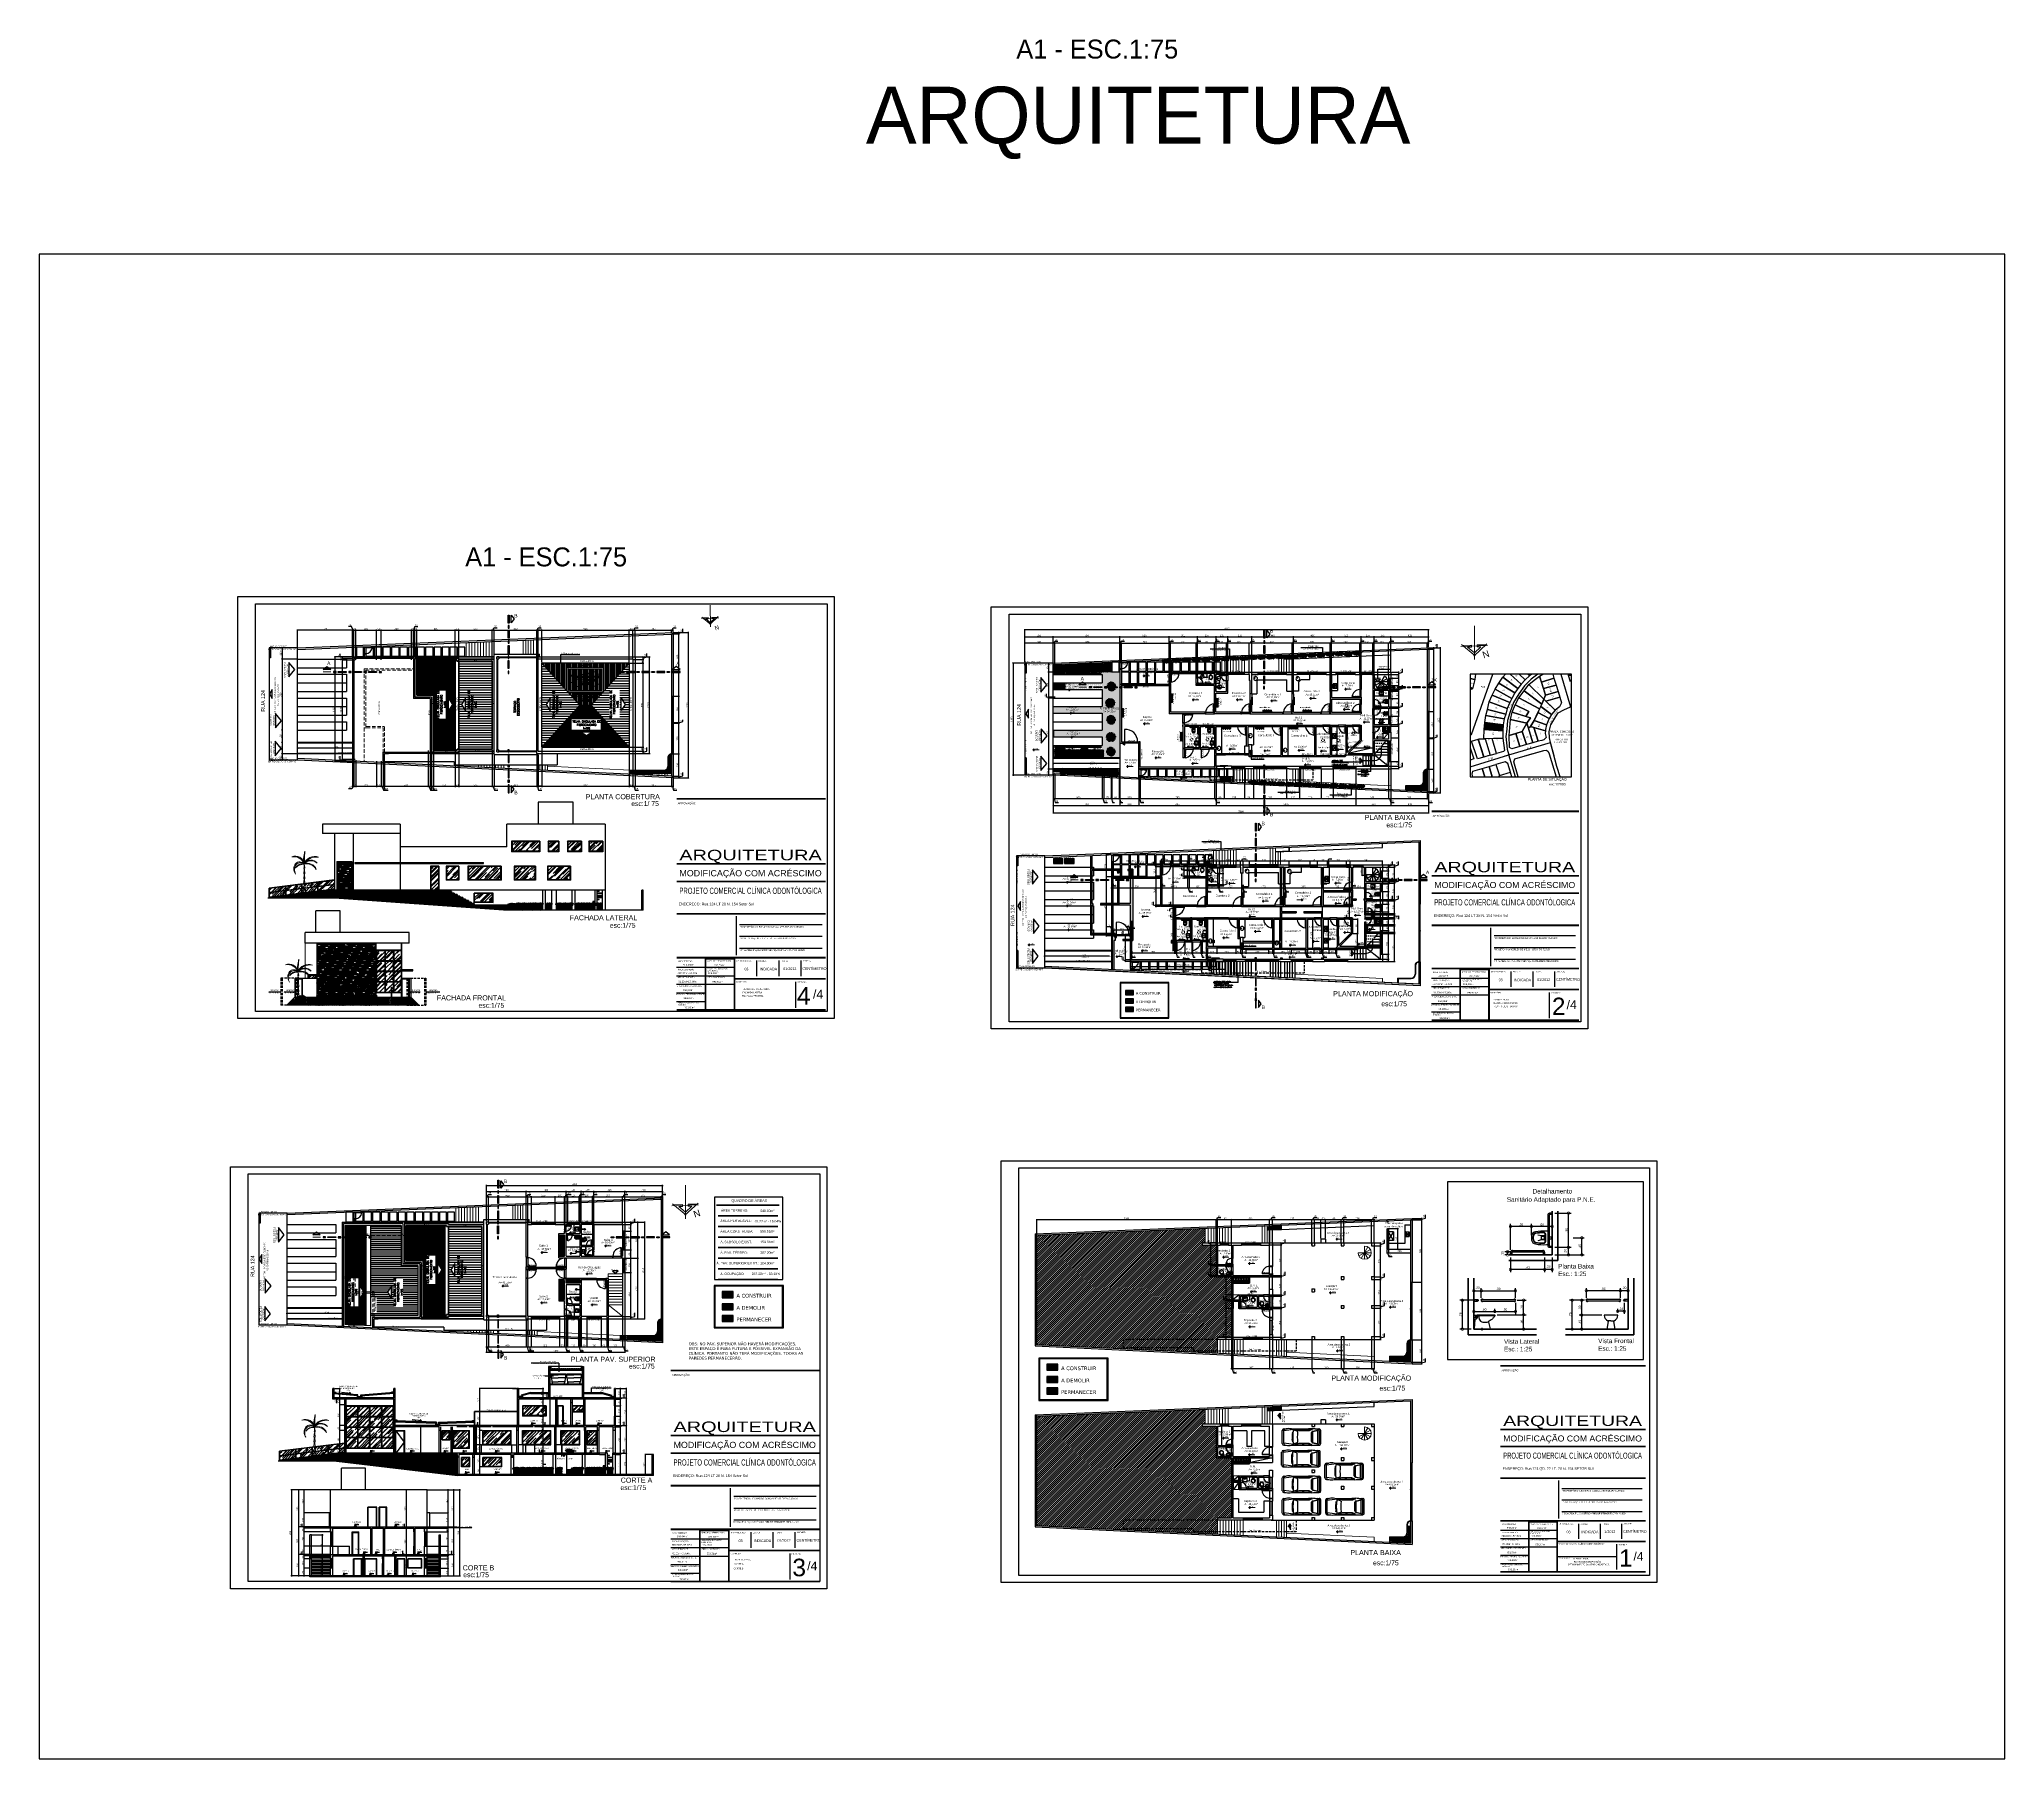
# Model space of a CAD drawing. Extents: x -165 to 197, y 154 to 653.
# Drawn here: x -10.8 to 196.8, y 371.2 to 552.8 of the extents above; entities that cross this region are included whole.
import ezdxf
from ezdxf.enums import TextEntityAlignment as Align

# ---------------------------------------------------------------- set-up
doc = ezdxf.new("R2010")
doc.units = 0
doc.header["$MEASUREMENT"] = 0
doc.header["$PDMODE"] = 3
doc.header["$PDSIZE"] = 0.1
for name, pattern in [('0', [0]), ('CENTER2', [1.125, 0.75, -0.125, 0.125, -0.125]), ('CONTINU', [0]), ('CONTINUO', [0]), ('DASHDOT', [1, 0.5, -0.25, 0, -0.25]), ('DASHED', [15, 12, -3]), ('HIDDEN', [0.375, 0.25, -0.125]), ('HIDDEN2', [4.7625, 3.175, -1.5875])]:
    doc.linetypes.add(name, pattern=pattern)
doc.layers.get('0').update_dxf_attribs({"linetype": 'CONTINUOUS'})
doc.layers.get('DEFPOINTS').update_dxf_attribs({"linetype": 'CONTINUOUS'})
for name, color, linetype in [('02', 2, 'CONTINUOUS'), ('0_Palmeiras', 7, 'CONTINUOUS'), ('1', 2, 'CONTINUOUS'), ('101', 3, 'CONTINUOUS'), ('102', 1, 'CONTINUOUS'), ('103', 9, 'CONTINUOUS'), ('106', 1, 'CONTINUOUS'), ('3', 9, 'CONTINUOUS'), ('AIT-LAYOUT 25', 9, 'CONTINUOUS'), ('AIT-PORTAS', 2, 'CONTINUOUS'), ('AIT-PRANCHA', 7, 'CONTINUOUS'), ('AIT-TRACO17', 7, 'CONTINUOUS'), ('AIT-VEGETAÇÃO 25', 92, 'CONTINUOUS'), ('COTA', 1, 'CONTINUOUS'), ('COTA LUMINO', 9, 'CONTINUOUS'), ('COTA MODIF', 172, 'CONTINUOUS'), ('DECK', 34, 'CONTINUOUS'), ('JANELAS', 2, 'CONTINUOUS'), ('LINHA CORTE', 7, 'CONTINUOUS'), ('MARGEM', 4, 'CONTINUOUS'), ('PAREDE', 4, 'CONTINUOUS'), ('PLANTAS', 3, 'CONTINUOUS'), ('PONTOS', 30, 'CONTINUOUS'), ('PROJECAO', 5, 'HIDDEN2'), ('REVESTIMENTO', 9, 'CONTINUOUS'), ('SANHIDRO', 3, 'DASHDOT'), ('TELHAS', 1, 'CONTINUOUS'), ('TEXTO', 190, 'CONTINUOUS'), ('TEXTURA', 8, 'CONTINUOUS'), ('TXT-LAYOUT', 192, 'CONTINUOUS')]:
    doc.layers.add(name, color=color, linetype=linetype)
for name, color, linetype, lineweight in [('AIT-ESQUADRIA 34', 252, 'CONTINUOUS', 15), ('AIT-LAYOUT', 9, 'CONTINUOUS', 13), ('AIT-PAREDE', 4, 'CONTINUOUS', 30), ('AMARELO', 7, 'CONTINUOUS', 25), ('COBERTURA', 7, 'CONTINUOUS', 15), ('construir', 1, 'CONTINUOUS', 25), ('COTA de NIVEL', 12, 'CONTINUOUS', 20), ('COTAS', 12, 'CONTINUOUS', 20), ('DEMOLIR', 40, 'CONTINUOUS', 25), ('FINA', 251, 'CONTINUOUS', 15), ('FININHA', 251, 'CONTINUOUS', 25), ('GESSO', 4, 'CONTINUOUS', 25), ('hachura', 252, 'CONTINUOUS', 25), ('L-shrub', 74, 'CONTINUOUS', 35), ('LAY-OUT', 251, 'CONTINUOUS', 25), ('LAYOUT', 251, 'CONTINUOUS', 25), ('LAYOUT FIXO', 251, 'CONTINUOUS', 25), ('PAREDE ALTA', 7, 'CONTINUOUS', 30), ('PAREDES', 7, 'CONTINUOUS', 40), ('projeção', 251, 'CONTINUOUS', 18), ('Telhado', 36, 'CONTINUOUS', 25), ('TERRENO', 252, 'CONTINUOUS', 25), ('TEXTO-190', 190, 'CONTINUOUS', 20), ('VEGETAÇÃO', 82, 'CONTINUOUS', 0), ('vista 1', 7, 'CONTINUOUS', 40), ('vista 3', 7, 'CONTINUOUS', 25), ('vista 4', 7, 'CONTINUOUS', 18)]:
    doc.layers.add(name, color=color, linetype=linetype, lineweight=lineweight)
doc.styles.add('ARIAL', font='ARIAL.TTF', dxfattribs={"height": 0.18})
doc.styles.add('AVANGARD', font='', dxfattribs={"height": 0.5})
doc.styles.add('CINTHIA', font='stylu.ttf', dxfattribs={"width": 0.9})
doc.styles.add('cota25', font='ARIAL.TTF', dxfattribs={"height": 0.06})
doc.styles.add('PLANTA', font='stylu.ttf', dxfattribs={"height": 0.22})
doc.styles.add('ROMANS', font='ARIAL.TTF', dxfattribs={"height": 0.4})
doc.styles.add('SIMPLEX', font='simplex.shx')
doc.styles.get("Standard").update_dxf_attribs({"font": 'ISOCP'})
doc.styles.add('STYLE1', font='stylu.ttf')
doc.styles.add('STYLE2', font='swissko.ttf')
doc.styles.add('SWISN', font='swiss.ttf')
doc.styles.get('AVANGARD').set_extended_font_data('AvantGarde Bk BT')
doc.dimstyles.new('Copy of ISO-25', dxfattribs={"dimtxt": 0.18, "dimasz": 0.06, "dimexe": 0.06, "dimexo": 0.06, "dimgap": 0.05, "dimtad": 1, "dimdec": 0, "dimlfac": 100, "dimdsep": 46, "dimtxsty": 'ARIAL', "dimblk1": 'OBLIQUE', "dimblk2": 'OBLIQUE', "dimsah": 1, "dimcen": 2.5, "dimdle": 0.06, "dimclrd": 256, "dimclre": 256, "dimclrt": 256, "dimadec": 0, "dimazin": 0, "dimtfac": 1, "dimtdec": 0, "dimtmove": 1, "dimatfit": 3, "dimldrblk": 'OBLIQUE', "dimfxl": 0, "dimtolj": 1, "dimtzin": 0, "dimlwd": -1, "dimlwe": -1, "dimarcsym": 0})
doc.dimstyles.get("Standard").update_dxf_attribs({"dimtxt": 2.5, "dimasz": 2.5, "dimexe": 1.25, "dimexo": 0.625, "dimtad": 1, "dimdec": 4, "dimdsep": 46, "dimlunit": 5, "dimtxsty": 'Standard', "dimcen": 2.5, "dimadec": 0, "dimazin": 0, "dimtfac": 1, "dimtdec": 4, "dimtmove": 0, "dimatfit": 3, "dimfxl": 0, "dimfrac": 2, "dimtolj": 1, "dimtzin": 0, "dimarcsym": 0})
pattern_1 = [(90, (-71.77148, 474.21928), (-0.15, 0), [])]
pattern_2 = [(180, (53.815805, 477.286445), (-0.0707107, -0.0707107), [0.01875, -0.1226714]), (135, (53.81581, 477.28644), (-0.0707107, -0.0707107), [0.01875, -0.08125]), (225, (53.81581, 477.28644), (0.0707107, -0.0707107), [0.01875, -0.08125])]
pattern_3 = [(180, (53.815805, 477.286445), (-0.0707107, -0.0707107), [0.01875, -0.1226714]), (135, (53.81581, 477.28644), (-0.0707107, -0.0707107), [0.01875, -0.08125]), (225, (53.81581, 477.28644), (0.0707107, -0.0707107), [0.01875, -0.08125])]
pattern_4 = [(45, (-9.1222, -2.8034), (0.42426407, 1.13137085), [7.5, -1, 2.5, -0.5]), (45, (-8.82874, -2.1564), (-0.8237794, 0.1166726), [1.5, -0.165, 3, -0.375]), (45, (-9.24593, -2.3261), (1.60159686, 2.0753584), [4, -0.7, 2, -0.5])]
pattern_5 = [(45, (-9.122185, -2.80341), (0, 0.084852814), [0.18, -0.06]), (135, (-9.07976, -2.760985), (0, 0.084852814), [0.18, -0.06])]
pattern_6 = [(45, (-8.0367, -62.27107), (0.42426407, 1.13137085), [7.5, -1, 2.5, -0.5]), (45, (-7.74327, -61.6241), (-0.8237794, 0.1166726), [1.5, -0.165, 3, -0.375]), (45, (-8.16046, -61.79378), (1.60159686, 2.0753584), [4, -0.7, 2, -0.5])]
pattern_7 = [(180, (52.71307, 417.605164), (-0.0707107, -0.0707107), [0.01875, -0.1226714]), (135, (52.71307, 417.60516), (-0.0707107, -0.0707107), [0.01875, -0.08125]), (225, (52.71307, 417.60516), (0.0707107, -0.0707107), [0.01875, -0.08125])]
pattern_8 = [(180, (52.71307, 417.605164), (-0.0707107, -0.0707107), [0.01875, -0.1226714]), (135, (52.71307, 417.60516), (-0.0707107, -0.0707107), [0.01875, -0.08125]), (225, (52.71307, 417.60516), (0.0707107, -0.0707107), [0.01875, -0.08125])]
pattern_9 = [(45, (98.745036, -3.75195), (0, 0.084852814), [0.18, -0.06]), (135, (98.78746, -3.70952), (0, 0.084852814), [0.18, -0.06])]
pattern_10 = [(90, (98.745036, -3.75195), (-0.070710678, 0.070710678), [0.01875, -0.122671356]), (45, (98.74504, -3.75195), (-0.070710678, 0.070710678), [0.01875, -0.08125]), (135, (98.74504, -3.75195), (-0.070710678, -0.070710678), [0.01875, -0.08125])]
pattern_11 = [(180, (133.62737, 475.67637), (-0.0707107, -0.0707107), [0.01875, -0.1226714]), (135, (133.62737, 475.67637), (-0.0707107, -0.0707107), [0.01875, -0.08125]), (225, (133.62737, 475.67637), (0.0707107, -0.0707107), [0.01875, -0.08125])]
pattern_12 = [(360, (-13.70296, 1.53245), (0.070710678, 0.070710678), [0.01875, -0.122671356]), (315, (-13.70296, 1.53245), (0.070710678, 0.070710678), [0.01875, -0.08125]), (45, (-13.70296, 1.53245), (-0.070710678, 0.070710678), [0.01875, -0.08125])]
pattern_13 = [(360, (23.58454, 87.84479), (0.070710678, 0.070710678), [0.01875, -0.122671356]), (315, (23.58454, 87.84479), (0.070710678, 0.070710678), [0.01875, -0.08125]), (45, (23.58454, 87.84479), (-0.070710678, 0.070710678), [0.01875, -0.08125])]
pattern_14 = [(360, (72.50787, -1.46317), (0.070710678, 0.070710678), [0.01875, -0.122671356]), (315, (72.50787, -1.46317), (0.070710678, 0.070710678), [0.01875, -0.08125]), (45, (72.50787, -1.46317), (-0.070710678, 0.070710678), [0.01875, -0.08125])]
pattern_15 = [(360, (72.50787, -1.46112), (0.070710678, 0.070710678), [0.01875, -0.122671356]), (315, (72.50787, -1.46112), (0.070710678, 0.070710678), [0.01875, -0.08125]), (45, (72.50787, -1.46112), (-0.070710678, 0.070710678), [0.01875, -0.08125])]

# ---------------------------------------------------------------- blocks, each defined once
blk = doc.blocks.new('BUSCH1')
for p, q in [((-11.9, 2.7), (-14.2, 1.6)), ((-13.7, 2.6), (-14.2, 1.6)), ((-13.7, 2.6), (-12.9, 3.3)), ((-12.8, 4.6), (-13.4, 4)), ((-13.4, 4.1), (-11.9, 4.1)), ((-12.9, 3.3), (-11.6, 3.7)), ((-11.5, 4.7), (-12.8, 4.6)), ((-12.3, 1.5), (-12.5, 0.6)), ((-12.5, 0.6), (-12.4, -0.2)), ((-12.4, -0.2), (-11.7, 0.9)), ((-11.8, 2.6), (-12.3, 1.5)), ((-11.9, 4.1), (-11.6, 3.7)), ((-11.8, 2.6), (-11.9, 2.7)), ((-10.7, 3.4), (-11.8, 2.6)), ((-11.7, 0.9), (-10.7, 1.6)), ((-11.6, 3.7), (-10.9, 3.7)), ((-10.3, 4.2), (-11.5, 4.7)), ((-10.9, 3.7), (-10.7, 3.4)), ((-10.7, 3.4), (-10.3, 3.4)), ((-10.7, 1.6), (-10.6, 2.4)), ((-10.7, 1.6), (-10.6, 0.8)), ((-10.6, 2.4), (-10, 3.1)), ((-10.6, 0.8), (-10.3, 0.1)), ((-10.3, 4.2), (-10.2, 3.7)), ((-10.2, 3.7), (-10.3, 3.4)), ((-10, 3.1), (-10.3, 3.4)), ((-10.3, 0.1), (-9.8, -0.3)), ((-9.7, 3.3), (-10.2, 3.7)), ((-9.6, 3.3), (-10, 3.1)), ((-8.2, 0.7), (-10, -1.2)), ((-9.8, -0.3), (-9.2, 1.6)), ((-8.8, 3.1), (-9.7, 3.3)), ((-9.2, 1.6), (-8.3, 0.7)), ((-8.3, 2.9), (-8.8, 3.1)), ((-7.9, 2.7), (-8.3, 2.9)), ((-8.3, 0.7), (-8.2, 0.7)), ((-7.5, 0.7), (-8.2, 0.7)), ((-7.3, 3.4), (-7.9, 2.7)), ((-7.9, 2.7), (-7.6, 2.2)), ((-6.6, 0.4), (-7.7, -0.9)), ((-6.9, 2.2), (-7.6, 2.2)), ((-7.6, 2.2), (-7.4, 1.7)), ((-7.4, 1.7), (-7.5, 0.7)), ((-7.5, 0.7), (-6.6, 0.4)), ((-7.1, 1.7), (-7.4, 1.7)), ((-7.3, 3.3), (-7, 4.1)), ((-7.3, 3.4), (-7.3, 3.3)), ((-7.3, 3.3), (-6.8, 2.4)), ((-6.8, 3.6), (-7.2, 3.4)), ((-6.8, 1.5), (-7.1, 1.7)), ((-7, 4.1), (-6.3, 4.7)), ((-6.9, 7.4), (-6.6, 7.4)), ((-6.9, 7.2), (-6.9, 7.4)), ((-6.8, 6.7), (-6.9, 7.2)), ((-6.8, 2.4), (-6.9, 2.2)), ((-6.6, 6.4), (-6.8, 6.7)), ((-5, 4.4), (-6.8, 3.6)), ((-6.6, 1.1), (-6.8, 1.5)), ((-6.6, 7.4), (-4.6, 6.2)), ((-6.6, 6.4), (-6.3, 5.6)), ((-6.3, 1.4), (-6.6, 1.1)), ((-6.6, 1.1), (-6.4, 0.4)), ((-6.6, 0.4), (-6.5, 0.4)), ((-6.4, 0.4), (-6.5, 0.4)), ((-6.5, 0.4), (-6.3, 0.1)), ((-5.5, 0.7), (-6.4, 0.4)), ((-6.3, 0.1), (-6.4, -1.5)), ((-6.3, 5.6), (-5.8, 4.9)), ((-6.3, 4.7), (-5.8, 4.9)), ((-5.4, 1.9), (-6.3, 1.4)), ((-6.3, 0.1), (-5.5, -0.6)), ((-5.8, 4.9), (-5, 4.4)), ((-4.9, 1), (-5.5, 0.7)), ((-5.5, 0.7), (-4.9, 0.4)), ((-5.3, 2.7), (-5.4, 1.9)), ((-5.4, 1.9), (-4.9, 1)), ((-4.5, 4), (-5.3, 2.7)), ((-5, 4.4), (-5, 4.4)), ((-5, 4.4), (-4.5, 4)), ((-4.9, 1), (-4.6, 0.7)), ((-4.9, 0.4), (-4.8, 0.4)), ((-4.6, 0.7), (-4.8, 0.4)), ((-4.8, 0.4), (-3.9, -0.3)), ((-4.6, 6.2), (-4.5, 6.1)), ((-4.1, 1), (-4.6, 0.7)), ((-4.5, 6.1), (-4.4, 7.4)), ((-4.1, 5.2), (-4.5, 6.1)), ((-4.5, 4), (-4.2, 4.3)), ((-4.4, 7.4), (-3.8, 8.3)), ((-4.2, 4.3), (-3.6, 4.4)), ((-3.6, 4.4), (-4.1, 5.2)), ((-3.7, 1.4), (-4.1, 1)), ((-4.1, 1), (-3.7, 0.7)), ((-3.8, 8.3), (-2.8, 7.4)), ((-3.6, 1.8), (-3.7, 1.4)), ((-3.7, 1.4), (-3, 1.4)), ((-3.5, 0.8), (-3.7, 0.7)), ((-3.7, 0.7), (-3.4, -0.2)), ((-3.6, 4.4), (-3.3, 4.1)), ((-3.4, 2.1), (-3.6, 1.8)), ((-2.9, 0.6), (-3.5, 0.8)), ((-3.2, 2.6), (-3.4, 2.1)), ((-3.2, 4.2), (-3.3, 4.1)), ((-3.3, 4.1), (-3.3, 3.3)), ((-3.3, 3.3), (-3.2, 2.7)), ((-2.8, 4.2), (-3.2, 4.2)), ((-3.2, 2.7), (-3.2, 2.6)), ((-3.2, 2.6), (-2, 1.7)), ((-3, 1.4), (-2.6, 1.3)), ((-2.5, 0.7), (-2.9, 0.6)), ((-2.8, 7.4), (-2.4, 6.8)), ((-2.2, 5.3), (-2.8, 4.4)), ((-2.8, 4.4), (-2.7, 4.3)), ((-2.7, 4.3), (-2.8, 4.2)), ((-2.6, 4), (-2.8, 4.2)), ((-2.7, 4.3), (-1, 4.6)), ((-2.1, 3.7), (-2.6, 4)), ((-2, 1.7), (-2.6, 1.3)), ((-2.6, 1.3), (-2.6, 0.9)), ((-2.6, 0.9), (-2.5, 0.7)), ((-1.9, 1.1), (-2.5, 0.7)), ((-2.5, 0.7), (-2.5, 0.7)), ((-2.5, 0.7), (-1.8, 0.1)), ((-2.4, 6.8), (-2.1, 6.2)), ((-2.1, 6.2), (-2.3, 5.6)), ((-2.3, 5.6), (-2.2, 5.3)), ((-2.2, 5.3), (-2.1, 5.3)), ((-2.1, 6.2), (-1.4, 6.7)), ((-1.2, 6.4), (-2.1, 5.3)), ((-2.1, 5.3), (-2, 5.3)), ((-1.5, 3.6), (-2.1, 3.7)), ((0.5, 5.3), (-2, 5.3)), ((-2, 1.7), (-2, 1.7)), ((-2, 1.7), (-1.5, 1.6)), ((-2, 1.7), (-2, 1.3)), ((-2, 1.3), (-1.9, 1.1)), ((-1.8, 1.1), (-1.9, 1.1)), ((-1.3, 1.4), (-1.8, 1.1)), ((-1.1, 0.7), (-1.8, 0.1)), ((-1.8, 0.1), (-1.7, -0.2)), ((-1.1, 0.1), (-1.7, -0.2)), ((-1.5, 3.6), (-0.6, 3.3)), ((-1.5, 1.6), (-1.3, 1.4)), ((-1.5, 1.6), (-1.2, 1.6)), ((-1.4, 6.7), (-1.2, 6.4)), ((-1.2, 1.6), (-1.3, 1.4)), ((-1.3, 1.4), (-1.3, 1.3)), ((-1.3, 1.3), (-1.1, 0.7)), ((-1.2, 1.6), (-0.9, 1.5)), ((-0.6, 1.1), (-1.1, 0.7)), ((-0.7, 0.1), (-1.1, 0.1)), ((-0.9, 1.5), (-0.1, 1.3)), ((-0.9, 1.5), (-0.6, 1.1)), ((0.8, -0.1), (-0.7, 0.1)), ((-0.6, 3.3), (-0.3, 3.4)), ((-0.6, 3.3), (-0.2, 3)), ((-0.6, 1.1), (-0.2, 1.1)), ((-0.3, 3.4), (0, 3.3)), ((-0.2, 3), (0, 3)), ((-0.1, 1.3), (-0.2, 1.1)), ((-0.2, 1.1), (0.3, 0.7)), ((0.4, 1.4), (-0.1, 1.3)), ((0, 3.3), (0, 3)), ((0, 3), (0.3, 2.7)), ((0.7, 3.2), (0.3, 2.7)), ((0.3, 2.7), (0.4, 2.4)), ((0.3, 0.7), (0.5, 0.7)), ((0.4, 2.4), (0.7, 2.1)), ((0.6, 1.6), (0.4, 1.4)), ((0.4, 1.4), (0.7, 0.9)), ((0.7, 5.8), (0.5, 5.9)), ((1.7, 4.3), (0.5, 5.3)), ((0.7, 0.9), (0.5, 0.7)), ((0.5, 0.7), (0.8, -0.1)), ((0.7, 2.1), (0.6, 1.6)), ((1.7, 5.9), (0.7, 5.8)), ((0.7, 5.8), (1.8, 4.2)), ((1.1, 3.2), (0.7, 3.2)), ((0.7, 2.1), (0.9, 2.1)), ((1, 1.2), (0.7, 0.9)), ((1.1, 2.6), (0.9, 2.1)), ((0.9, 2.1), (1, 1.2)), ((1, 1.2), (1.4, 0.9)), ((1.4, 0.8), (1, -0.2)), ((1, -0.2), (1.6, 0.3)), ((1.5, 3.7), (1.1, 3.2)), ((1.1, 3.2), (1.1, 2.6)), ((1.9, 1.1), (1.4, 0.8)), ((1.4, 0.9), (1.4, 0.8)), ((1.6, 3.7), (1.5, 3.7)), ((1.7, 4.2), (1.6, 3.7)), ((1.6, 0.3), (2.2, 0.6)), ((2, 7), (1.7, 6.2)), ((1.7, 6.2), (1.7, 5.9)), ((1.7, 5.9), (2.4, 5.4)), ((1.7, 4.2), (1.7, 4.3)), ((2.5, 4.4), (1.8, 4.2)), ((2.4, 1.3), (1.9, 1.1)), ((2.5, 6.7), (2, 7)), ((2.2, 0.6), (2.6, 0.7)), ((2.7, 6), (2.4, 5.4)), ((2.4, 5.4), (2.5, 4.4)), ((2.6, 1.7), (2.4, 1.3)), ((2.4, 1.3), (2.6, 1.2)), ((2.5, 6.7), (3.1, 7.3)), ((2.5, 6.7), (2.6, 6.2)), ((3, 4.1), (2.5, 4.4)), ((2.6, 6.2), (2.7, 6)), ((2.6, 1.7), (2.6, 1.7)), ((2.7, 1.7), (2.6, 1.7)), ((2.9, 1.2), (2.6, 1.2)), ((2.6, 1.2), (2.6, 0.7)), ((2.6, 0.7), (3.2, -0.8)), ((2.7, 6), (3.4, 7.3)), ((3, 2.1), (2.7, 1.7)), ((3.1, 1.4), (2.9, 1.2)), ((4.1, 4.4), (3, 4.1)), ((3, 4.1), (3.4, 3.7)), ((3.3, 2.4), (3, 2.2)), ((3, 2.2), (3, 2.1)), ((3.1, 7.3), (3.4, 7.3)), ((3.5, 1.7), (3.1, 1.4)), ((3.3, 2.4), (3.4, 3.7)), ((3.3, 2.4), (3.3, 2.2)), ((3.3, 2.2), (3.5, 1.7)), ((3.4, 7.3), (4.1, 7.8)), ((3.5, 1.7), (4.3, 1)), ((3.9, -0.2), (4.2, 0.5)), ((4.1, 7.8), (5.1, 8.1)), ((4.9, 5.1), (4.1, 4.4)), ((4.2, 0.5), (4.3, 1)), ((4.3, 3.5), (5.3, 4.4)), ((6.1, 3.4), (4.3, 3.5)), ((4.6, 1), (4.3, 1)), ((4.8, 1.6), (4.6, 1.9)), ((4.8, 1.6), (4.6, 1)), ((4.8, 1.6), (6.7, 0.8)), ((5.1, 6.1), (4.9, 5.1)), ((6, 5.4), (4.9, 5.1)), ((4.9, 5.1), (4.9, 5.2)), ((5.1, 8.1), (5.2, 7.4)), ((5.2, 7.4), (5.1, 6.1)), ((5.3, 4.4), (6.3, 4.9)), ((6.1, 2.4), (5.3, 2.9)), ((5.9, 4.1), (5.4, 3.9)), ((6, 4.4), (5.9, 4.1)), ((5.9, 4.1), (6.5, 3.9)), ((6, 5.4), (6.9, 5.3)), ((6.3, 4.4), (6, 4.4)), ((6, -0.5), (6.5, 0.1)), ((7.4, 3), (6.1, 3.4)), ((6.1, 2.4), (6.2, 2.5)), ((6.1, 2.4), (6.8, 1.3)), ((6.2, 2.5), (7.4, 2.5)), ((6.3, 4.9), (6.8, 4.9)), ((7.9, 4.6), (6.3, 4.4)), ((6.5, 3.9), (7.5, 3.5)), ((6.5, 0.1), (7.7, 0.3)), ((6.7, 0.8), (6.8, 1.3)), ((6.9, 5.3), (7.7, 4.8)), ((7.4, 2.5), (8.1, 2.6)), ((7.5, 3.5), (8, 3.1)), ((7.7, 4.8), (7.9, 4.6)), ((8.3, 0.3), (7.7, 0.3)), ((7.9, 4.6), (8.1, 4.5)), ((8.1, 2.6), (8, 3.1)), ((9, 4.9), (8.3, 4.4)), ((8.3, 4.4), (8.3, 4)), ((9.3, 4.3), (8.3, 4)), ((8.3, 0.4), (8.4, 0.4)), ((8.3, 0.4), (8.3, 0.3)), ((8.4, 0.4), (8.3, 0.3)), ((8.3, 0.3), (8.3, 0.2)), ((8.3, 0.2), (8.5, -0.2)), ((10, 1.4), (8.4, 0.4)), ((8.4, 0.4), (8.4, 0.4)), ((9.1, 0.1), (8.5, -0.2)), ((10.2, 5), (9, 4.9)), ((9.2, 3.3), (9, 2.4)), ((9, 2.4), (9, 1.8)), ((9, 1.8), (9.2, 1.6)), ((9.6, 6.1), (9.1, 6)), ((9.1, 6), (10.2, 5.2)), ((9.2, 1.6), (9.1, 1.5)), ((9.3, 0.3), (9.1, 0.1)), ((9.1, 0.1), (10.4, 0)), ((9.9, 4.2), (9.2, 3.3)), ((9.5, 1.9), (9.2, 1.6)), ((9.9, 4.2), (9.3, 4.3)), ((10.5, 1.1), (9.3, 0.3)), ((10.6, 3.4), (9.5, 1.9)), ((10.3, 6), (9.6, 6.1)), ((10.4, 4.3), (9.9, 4.2)), ((10, 1.4), (10.5, 1.1)), ((10.2, 5.2), (10.2, 5)), ((10.2, 5), (10.5, 4.5)), ((10.7, 5.5), (10.3, 6)), ((10.5, 4.5), (10.4, 4.3)), ((10.4, 4.3), (10.6, 3.8)), ((11, 4.7), (10.5, 4.5)), ((10.6, 3.8), (10.5, 3.5)), ((10.5, 3.5), (10.6, 3.4)), ((10.6, 3.4), (10.8, 2.7)), ((10.9, 5.2), (10.7, 5.5)), ((10.8, 2.7), (11.6, 1.5)), ((11.3, 5.5), (10.9, 5.2)), ((10.9, 5.2), (11, 4.7)), ((11, 4.7), (12.2, 4.7)), ((11.7, 5.9), (11.3, 5.5)), ((11.6, 1.5), (11.9, 1.9)), ((12.1, 6), (11.7, 5.9)), ((11.9, 1.9), (12.2, 2.7)), ((12.2, 3.9), (12, 3.8)), ((12.2, 2.7), (12, 3.8)), ((12.5, 5.8), (12.1, 6)), ((12.5, 5.8), (12.2, 4.9)), ((12.2, 4.9), (12.2, 4.7)), ((13.1, 4.4), (12.2, 4.7)), ((12.2, 3.9), (13, 3.6)), ((13, 3.6), (13.7, 2.9)), ((13.6, 4), (13.1, 4.4)), ((13.9, 3.2), (13.6, 4)), ((13.7, 2.9), (13.9, 3.2)), ((-10, -1.2), (-7.8, -0.8)), ((-7.9, -1.6), (-7.7, -0.9)), ((-7.7, -2.5), (-7.9, -1.6)), ((-7.8, -0.8), (-7.7, -0.9)), ((-7.4, -3), (-7.7, -2.5)), ((-6.5, -1.6), (-7.4, -3)), ((-6.4, -1.5), (-6.5, -1.6)), ((-6.4, -1.5), (-6.2, -1.9)), ((-6.2, -1.9), (-6, -2.4)), ((-6, -2.4), (-6, -2.7)), ((-5.6, -3.2), (-6, -2.7)), ((-5.6, -3.2), (-5.3, -2.7)), ((-5.5, -0.6), (-5.5, -0.6)), ((-5.5, -0.9), (-5.5, -0.6)), ((-5.5, -0.6), (-5.1, -0.8)), ((-5.3, -1.3), (-5.5, -0.9)), ((-5.2, -1.9), (-5.3, -1.3)), ((-5.3, -2.7), (-5.2, -1.9)), ((-5.1, -0.8), (-4.3, -1.1)), ((-4.3, -1.1), (-3.5, -1.3)), ((-3.9, -0.3), (-3.7, -0.3)), ((-3.4, -0.2), (-3.7, -0.3)), ((-3.7, -0.3), (-3.6, -0.7)), ((-3.6, -0.7), (-3.4, -1)), ((-3.6, -1.3), (-3.5, -1.3)), ((-3.3, -3.2), (-3.6, -3.6)), ((-3.4, -1), (-3.5, -1.3)), ((-3.5, -1.3), (-3.4, -1.4)), ((-2.6, -0.4), (-3.4, -0.2)), ((-2.7, -2.6), (-3.3, -3.1)), ((-3.3, -3.2), (-2.8, -3)), ((-3.3, -3.1), (-3.3, -3.2)), ((-2.8, -3), (-2.2, -2.9)), ((-2.5, -2.4), (-2.7, -2.6)), ((-2.3, -0.6), (-2.6, -0.4)), ((-2.4, -2.3), (-2.5, -2.3)), ((-2.5, -2.3), (-2.5, -2.4)), ((-2.4, -2.3), (-2.3, -2.1)), ((-2, -1), (-2.3, -0.6)), ((-2.3, -2.1), (-1.9, -2.2)), ((-2.2, -2.9), (-1.9, -2.9)), ((-1.7, -1.1), (-2, -1)), ((-1.9, -2.9), (-2, -3.3)), ((-2, -3.3), (-2, -3.4)), ((-2, -3.4), (-1.4, -3.5)), ((-1.9, -2.2), (-1.6, -2.1)), ((-1.7, -0.2), (-1.6, -0.9)), ((-1.6, -0.9), (-1.7, -1.1)), ((-1.6, -2.1), (-1.4, -1.9)), ((-1.4, -1.9), (-1, -1.9)), ((-1.4, -3.5), (-1.3, -3.7)), ((-1.3, -3.7), (-1.1, -3.5)), ((-1.1, -3.5), (-0.8, -3.4)), ((-1, -1.9), (-1, -2.3)), ((-1, -2.3), (-0.4, -2.4)), ((-0.8, -3.4), (-0.5, -3.5)), ((-0.3, -2.6), (-0.7, -2.9)), ((-0.7, -2.9), (-0.2, -3.5)), ((-0.5, -3.5), (-0.3, -3.7)), ((-0.4, -2.4), (-0.3, -2.6)), ((-0.1, -2.7), (-0.3, -2.6)), ((-0.2, -3.5), (-0.3, -3.7)), ((1.2, -1.6), (0.7, -2)), ((0.7, -2), (0.8, -2.2)), ((0.8, -0.1), (1, -0.2)), ((2.1, -2.1), (0.8, -2.2)), ((2.1, -1.6), (1.2, -1.6)), ((1.8, -0.7), (2.2, -1.5)), ((2.2, -0.7), (1.8, -0.7)), ((2.2, -1.5), (2.1, -1.6)), ((2.7, -2.9), (2.1, -2.1)), ((2.5, -0.8), (2.2, -0.7)), ((2.8, -1.2), (2.5, -0.8)), ((3.4, -2.8), (2.7, -2.9)), ((3.2, -0.8), (2.8, -1.2)), ((3.6, -0.7), (3.2, -0.8)), ((3.4, -2.6), (3.6, -2.3)), ((3.4, -2.8), (3.4, -2.6)), ((3.5, -1.5), (3.9, -1.3)), ((3.8, -1.7), (3.5, -1.5)), ((3.6, -0.7), (3.9, -0.2)), ((3.6, -0.7), (4.3, -1)), ((3.6, -2.3), (4, -2.5)), ((4, -1.7), (3.8, -1.7)), ((3.9, -1.3), (4.1, -1.2)), ((4.3, -1.9), (4, -1.7)), ((4, -2.5), (4.5, -2.5)), ((4.1, -1.2), (4.3, -1)), ((4.6, -2.2), (4.3, -1.9)), ((4.5, -2.5), (4.8, -2.5)), ((4.8, -2.5), (4.6, -2.2)), ((4.8, -2.5), (4.9, -2.6)), ((6.8, -0.3), (6, -0.5)), ((6.8, -0.3), (7.6, -0.4)), ((7, -1.2), (6.9, -1.7)), ((6.9, -1.7), (6.9, -2.4)), ((6.9, -2.4), (7.3, -2.8)), ((7.7, -0.6), (7, -1.2)), ((7.3, -2.8), (7.4, -3.3)), ((7.7, -3.2), (7.4, -3.3)), ((7.6, -0.4), (7.7, -0.6)), ((8.3, -0.6), (7.7, -0.6)), ((8.6, -1.9), (7.7, -3.2)), ((8.5, -0.2), (8.3, -0.6)), ((8.3, -0.6), (8.4, -0.8)), ((8.4, -0.8), (9.3, -0.9)), ((8.4, -0.8), (8.6, -1.9)), ((8.6, -1.9), (9.8, -2.8)), ((9.7, -0.9), (9.3, -0.9)), ((9.3, -0.9), (10.4, -2.6)), ((11.2, -1), (9.7, -0.9)), ((9.8, -2.8), (10.2, -3.2)), ((10.4, -2.6), (10.2, -3.2)), ((10.4, 0), (11.3, -0.7)), ((11.3, -0.7), (11.2, -1))]:
    blk.add_line(p, q)
for centre, start, end in [((-10.3, 4.2), 12.8043, 67.5333), ((0.5, 5.3), 49.844, 89.647)]:
    blk.add_arc(centre, 0.00000961, start, end)
blk = doc.blocks.new('_OBLIQUE')
at = {"color": 0, "linetype": 'ByBlock'}
blk.add_line((-0.5, -0.5), (0.5, 0.5), dxfattribs=at)
blk = doc.blocks.new('*D34')
at = {"layer": 'COTA'}
for p, q in [((30.24, 391.35), (32.46, 391.35)), ((31.68, 390.55), (32.46, 390.55)), ((32.4, 390.49), (32.4, 391.41))]:
    blk.add_line(p, q, dxfattribs=at)
at = {"layer": 'DEFPOINTS', "color": 0}
for p in [(30.18, 391.35), (31.62, 390.55), (32.4, 391.35)]:
    blk.add_point(p, dxfattribs=at)
at = {"layer": 'COTA', "xscale": 0.06, "yscale": 0.06, "zscale": 0.06}
for p, rotation in [((32.4, 391.35), 90), ((32.4, 390.55), 270)]:
    blk.add_blockref('_OBLIQUE', p, dxfattribs=dict(at, rotation=rotation))
at = {"layer": 'COTA', "insert": (32.26, 390.95), "char_height": 0.18, "attachment_point": 5, "rotation": 90, "style": 'ARIAL'}
blk.add_mtext('\\A1;80', dxfattribs=at)
blk = doc.blocks.new('*D35')
at = {"layer": 'COTA'}
for p, q in [((30.24, 392.35), (32.46, 392.35)), ((32.4, 391.29), (32.4, 392.41)), ((30.24, 391.35), (32.46, 391.35))]:
    blk.add_line(p, q, dxfattribs=at)
at = {"layer": 'DEFPOINTS', "color": 0}
for p in [(30.18, 392.35), (32.4, 392.35), (30.18, 391.35)]:
    blk.add_point(p, dxfattribs=at)
at = {"layer": 'COTA', "xscale": 0.06, "yscale": 0.06, "zscale": 0.06}
for p, rotation in [((32.4, 392.35), 90), ((32.4, 391.35), 270)]:
    blk.add_blockref('_OBLIQUE', p, dxfattribs=dict(at, rotation=rotation))
at = {"layer": 'COTA', "insert": (32.26, 391.85), "char_height": 0.18, "attachment_point": 5, "rotation": 90, "style": 'ARIAL'}
blk.add_mtext('\\A1;100', dxfattribs=at)
blk = doc.blocks.new('*D36')
at = {"layer": 'COTA'}
for p, q in [((29.99, 392.67), (32.46, 392.67)), ((30.24, 392.35), (32.46, 392.35)), ((32.4, 392.29), (32.4, 392.73))]:
    blk.add_line(p, q, dxfattribs=at)
at = {"layer": 'DEFPOINTS', "color": 0}
for p in [(29.93, 392.67), (30.18, 392.35), (32.4, 392.67)]:
    blk.add_point(p, dxfattribs=at)
at = {"layer": 'COTA', "xscale": 0.06, "yscale": 0.06, "zscale": 0.06}
for p, rotation in [((32.4, 392.67), 90), ((32.4, 392.35), 270)]:
    blk.add_blockref('_OBLIQUE', p, dxfattribs=dict(at, rotation=rotation))
at = {"layer": 'COTA', "insert": (32.26, 392.51), "char_height": 0.18, "attachment_point": 5, "rotation": 90, "style": 'ARIAL'}
blk.add_mtext('\\A1;32', dxfattribs=at)
blk = doc.blocks.new('*D37')
at = {"layer": 'COTA'}
for p, q in [((29.99, 392.67), (32.46, 392.67)), ((30.24, 392.79), (32.46, 392.79)), ((32.4, 392.73), (32.81, 392.86)), ((32.4, 392.61), (32.4, 392.85)), ((32.81, 392.86), (32.81, 393.2))]:
    blk.add_line(p, q, dxfattribs=at)
at = {"layer": 'DEFPOINTS', "color": 0}
for p in [(29.93, 392.67), (30.18, 392.79), (32.4, 392.79)]:
    blk.add_point(p, dxfattribs=at)
at = {"layer": 'COTA', "xscale": 0.06, "yscale": 0.06, "zscale": 0.06}
for p, rotation in [((32.4, 392.79), 90), ((32.4, 392.67), 270)]:
    blk.add_blockref('_OBLIQUE', p, dxfattribs=dict(at, rotation=rotation))
at = {"layer": 'COTA', "insert": (32.67, 393.03), "char_height": 0.18, "attachment_point": 5, "rotation": 90, "style": 'ARIAL'}
blk.add_mtext('\\A1;12', dxfattribs=at)
blk = doc.blocks.new('*D38')
at = {"layer": 'COTA'}
for p, q in [((30.24, 393.69), (32.46, 393.69)), ((30.24, 392.79), (32.46, 392.79)), ((32.4, 392.73), (32.4, 393.75))]:
    blk.add_line(p, q, dxfattribs=at)
at = {"layer": 'DEFPOINTS', "color": 0}
for p in [(30.18, 393.69), (30.18, 392.79), (32.4, 393.69)]:
    blk.add_point(p, dxfattribs=at)
at = {"layer": 'COTA', "xscale": 0.06, "yscale": 0.06, "zscale": 0.06}
for p, rotation in [((32.4, 393.69), 90), ((32.4, 392.79), 270)]:
    blk.add_blockref('_OBLIQUE', p, dxfattribs=dict(at, rotation=rotation))
at = {"layer": 'COTA', "insert": (32.26, 393.24), "char_height": 0.18, "attachment_point": 5, "rotation": 90, "style": 'ARIAL'}
blk.add_mtext('\\A1;90', dxfattribs=at)
blk = doc.blocks.new('*D39')
at = {"layer": 'COTA'}
for p, q in [((30.24, 395.19), (32.46, 395.19)), ((32.4, 393.63), (32.4, 395.25)), ((30.24, 393.69), (32.46, 393.69))]:
    blk.add_line(p, q, dxfattribs=at)
at = {"layer": 'DEFPOINTS', "color": 0}
for p in [(30.18, 395.19), (32.4, 395.19), (30.18, 393.69)]:
    blk.add_point(p, dxfattribs=at)
at = {"layer": 'COTA', "xscale": 0.06, "yscale": 0.06, "zscale": 0.06}
for p, rotation in [((32.4, 395.19), 90), ((32.4, 393.69), 270)]:
    blk.add_blockref('_OBLIQUE', p, dxfattribs=dict(at, rotation=rotation))
at = {"layer": 'COTA', "insert": (32.26, 394.44), "char_height": 0.18, "attachment_point": 5, "rotation": 90, "style": 'ARIAL'}
blk.add_mtext('\\A1;150', dxfattribs=at)
blk = doc.blocks.new('*D40')
at = {"layer": 'COTA'}
for p, q in [((30.24, 395.19), (32.46, 395.19)), ((31.44, 395.59), (32.46, 395.59)), ((32.4, 395.13), (32.4, 395.65))]:
    blk.add_line(p, q, dxfattribs=at)
at = {"layer": 'DEFPOINTS', "color": 0}
for p in [(30.18, 395.19), (31.38, 395.59), (32.4, 395.59)]:
    blk.add_point(p, dxfattribs=at)
at = {"layer": 'COTA', "xscale": 0.06, "yscale": 0.06, "zscale": 0.06}
for p, rotation in [((32.4, 395.59), 90), ((32.4, 395.19), 270)]:
    blk.add_blockref('_OBLIQUE', p, dxfattribs=dict(at, rotation=rotation))
at = {"layer": 'COTA', "insert": (32.26, 395.39), "char_height": 0.18, "attachment_point": 5, "rotation": 90, "style": 'ARIAL'}
blk.add_mtext('\\A1;40', dxfattribs=at)
blk = doc.blocks.new('*D41')
at = {"layer": 'COTA'}
for p, q in [((31.41, 395.71), (32.46, 395.71)), ((31.44, 395.59), (32.46, 395.59)), ((32.4, 395.53), (32.4, 395.77))]:
    blk.add_line(p, q, dxfattribs=at)
at = {"layer": 'DEFPOINTS', "color": 0}
for p in [(31.35, 395.71), (31.38, 395.59), (32.4, 395.71)]:
    blk.add_point(p, dxfattribs=at)
at = {"layer": 'COTA', "xscale": 0.06, "yscale": 0.06, "zscale": 0.06}
for p, rotation in [((32.4, 395.71), 90), ((32.4, 395.59), 270)]:
    blk.add_blockref('_OBLIQUE', p, dxfattribs=dict(at, rotation=rotation))
at = {"layer": 'COTA', "insert": (32.26, 395.65), "char_height": 0.18, "attachment_point": 5, "rotation": 90, "style": 'ARIAL'}
blk.add_mtext('\\A1;12', dxfattribs=at)
blk = doc.blocks.new('*D42')
at = {"layer": 'COTA'}
for p, q in [((30.54, 397.21), (32.46, 397.21)), ((32.4, 395.65), (32.4, 397.27)), ((31.44, 395.71), (32.46, 395.71))]:
    blk.add_line(p, q, dxfattribs=at)
at = {"layer": 'DEFPOINTS', "color": 0}
for p in [(30.48, 397.21), (32.4, 397.21), (31.38, 395.71)]:
    blk.add_point(p, dxfattribs=at)
at = {"layer": 'COTA', "xscale": 0.06, "yscale": 0.06, "zscale": 0.06}
for p, rotation in [((32.4, 397.21), 90), ((32.4, 395.71), 270)]:
    blk.add_blockref('_OBLIQUE', p, dxfattribs=dict(at, rotation=rotation))
at = {"layer": 'COTA', "insert": (32.26, 396.46), "char_height": 0.18, "attachment_point": 5, "rotation": 90, "style": 'ARIAL'}
blk.add_mtext('\\A1;150', dxfattribs=at)
blk = doc.blocks.new('*D43')
at = {"layer": 'COTA'}
for p, q in [((30.24, 399.63), (32.46, 399.63)), ((32.4, 397.15), (32.4, 399.69)), ((30.54, 397.21), (32.46, 397.21))]:
    blk.add_line(p, q, dxfattribs=at)
at = {"layer": 'DEFPOINTS', "color": 0}
for p in [(30.18, 399.63), (32.4, 399.63), (30.48, 397.21)]:
    blk.add_point(p, dxfattribs=at)
at = {"layer": 'COTA', "xscale": 0.06, "yscale": 0.06, "zscale": 0.06}
for p, rotation in [((32.4, 399.63), 90), ((32.4, 397.21), 270)]:
    blk.add_blockref('_OBLIQUE', p, dxfattribs=dict(at, rotation=rotation))
at = {"layer": 'COTA', "insert": (32.26, 398.42), "char_height": 0.18, "attachment_point": 5, "rotation": 90, "style": 'ARIAL'}
blk.add_mtext('\\A1;242', dxfattribs=at)
blk = doc.blocks.new('*D44')
at = {"layer": 'COTA'}
for p, q in [((32.46, 392.79), (33.06, 392.79)), ((33, 390.49), (33, 392.85)), ((32.46, 390.55), (33.06, 390.55))]:
    blk.add_line(p, q, dxfattribs=at)
at = {"layer": 'DEFPOINTS', "color": 0}
for p in [(32.4, 392.79), (33, 392.79), (32.4, 390.55)]:
    blk.add_point(p, dxfattribs=at)
at = {"layer": 'COTA', "xscale": 0.06, "yscale": 0.06, "zscale": 0.06}
for p, rotation in [((33, 392.79), 90), ((33, 390.55), 270)]:
    blk.add_blockref('_OBLIQUE', p, dxfattribs=dict(at, rotation=rotation))
at = {"layer": 'COTA', "insert": (32.86, 391.67), "char_height": 0.18, "attachment_point": 5, "rotation": 90, "style": 'ARIAL'}
blk.add_mtext('\\A1;224', dxfattribs=at)
blk = doc.blocks.new('*D45')
at = {"layer": 'COTA'}
for p, q in [((32.46, 395.71), (33.06, 395.71)), ((33, 392.73), (33, 395.77)), ((32.46, 392.79), (33.06, 392.79))]:
    blk.add_line(p, q, dxfattribs=at)
at = {"layer": 'DEFPOINTS', "color": 0}
for p in [(32.4, 395.71), (33, 395.71), (32.4, 392.79)]:
    blk.add_point(p, dxfattribs=at)
at = {"layer": 'COTA', "xscale": 0.06, "yscale": 0.06, "zscale": 0.06}
for p, rotation in [((33, 395.71), 90), ((33, 392.79), 270)]:
    blk.add_blockref('_OBLIQUE', p, dxfattribs=dict(at, rotation=rotation))
at = {"layer": 'COTA', "insert": (32.86, 394.25), "char_height": 0.18, "attachment_point": 5, "rotation": 90, "style": 'ARIAL'}
blk.add_mtext('\\A1;292', dxfattribs=at)
blk = doc.blocks.new('*D46')
at = {"layer": 'COTA'}
for p, q in [((32.46, 399.63), (33.06, 399.63)), ((33, 395.65), (33, 399.69)), ((32.46, 395.71), (33.06, 395.71))]:
    blk.add_line(p, q, dxfattribs=at)
at = {"layer": 'DEFPOINTS', "color": 0}
for p in [(32.4, 399.63), (33, 399.63), (32.4, 395.71)]:
    blk.add_point(p, dxfattribs=at)
at = {"layer": 'COTA', "xscale": 0.06, "yscale": 0.06, "zscale": 0.06}
for p, rotation in [((33, 399.63), 90), ((33, 395.71), 270)]:
    blk.add_blockref('_OBLIQUE', p, dxfattribs=dict(at, rotation=rotation))
at = {"layer": 'COTA', "insert": (32.86, 397.67), "char_height": 0.18, "attachment_point": 5, "rotation": 90, "style": 'ARIAL'}
blk.add_mtext('\\A1;392', dxfattribs=at)
blk = doc.blocks.new('*D47')
at = {"layer": 'COTA'}
for p, q in [((33.06, 399.63), (33.7, 399.63)), ((33.64, 390.49), (33.64, 399.69)), ((33.06, 390.55), (33.7, 390.55))]:
    blk.add_line(p, q, dxfattribs=at)
at = {"layer": 'DEFPOINTS', "color": 0}
for p in [(33, 399.63), (33.64, 399.63), (33, 390.55)]:
    blk.add_point(p, dxfattribs=at)
at = {"layer": 'COTA', "xscale": 0.06, "yscale": 0.06, "zscale": 0.06}
for p, rotation in [((33.64, 399.63), 90), ((33.64, 390.55), 270)]:
    blk.add_blockref('_OBLIQUE', p, dxfattribs=dict(at, rotation=rotation))
at = {"layer": 'COTA', "insert": (33.5, 395.09), "char_height": 0.18, "attachment_point": 5, "rotation": 90, "style": 'ARIAL'}
blk.add_mtext('\\A1;908', dxfattribs=at)
blk = doc.blocks.new('*D15')
at = {"layer": 'COTA'}
for p, q in [((17.76, 391.35), (17.15, 391.35)), ((17.76, 390.55), (17.15, 390.55)), ((17.21, 390.49), (17.21, 391.41))]:
    blk.add_line(p, q, dxfattribs=at)
at = {"layer": 'DEFPOINTS', "color": 0}
for p in [(17.21, 391.35), (17.82, 391.35), (17.82, 390.55)]:
    blk.add_point(p, dxfattribs=at)
at = {"layer": 'COTA', "xscale": 0.06, "yscale": 0.06, "zscale": 0.06}
for p, rotation in [((17.21, 391.35), 90), ((17.21, 390.55), 270)]:
    blk.add_blockref('_OBLIQUE', p, dxfattribs=dict(at, rotation=rotation))
at = {"layer": 'COTA', "insert": (17.07, 390.95), "char_height": 0.18, "attachment_point": 5, "rotation": 90, "style": 'ARIAL'}
blk.add_mtext('\\A1;80', dxfattribs=at)
blk = doc.blocks.new('*D16')
at = {"layer": 'COTA'}
for p, q in [((17.76, 392.35), (17.15, 392.35)), ((17.21, 391.29), (17.21, 392.41)), ((17.76, 391.35), (17.15, 391.35))]:
    blk.add_line(p, q, dxfattribs=at)
at = {"layer": 'DEFPOINTS', "color": 0}
for p in [(17.21, 392.35), (17.82, 392.35), (17.82, 391.35)]:
    blk.add_point(p, dxfattribs=at)
at = {"layer": 'COTA', "xscale": 0.06, "yscale": 0.06, "zscale": 0.06}
for p, rotation in [((17.21, 392.35), 90), ((17.21, 391.35), 270)]:
    blk.add_blockref('_OBLIQUE', p, dxfattribs=dict(at, rotation=rotation))
at = {"layer": 'COTA', "insert": (17.07, 391.85), "char_height": 0.18, "attachment_point": 5, "rotation": 90, "style": 'ARIAL'}
blk.add_mtext('\\A1;100', dxfattribs=at)
blk = doc.blocks.new('*D17')
at = {"layer": 'COTA'}
for p, q in [((17.91, 392.67), (17.15, 392.67)), ((17.76, 392.35), (17.15, 392.35)), ((17.21, 392.29), (17.21, 392.73))]:
    blk.add_line(p, q, dxfattribs=at)
at = {"layer": 'DEFPOINTS', "color": 0}
for p in [(17.21, 392.67), (17.82, 392.35), (17.97, 392.67)]:
    blk.add_point(p, dxfattribs=at)
at = {"layer": 'COTA', "xscale": 0.06, "yscale": 0.06, "zscale": 0.06}
for p, rotation in [((17.21, 392.67), 90), ((17.21, 392.35), 270)]:
    blk.add_blockref('_OBLIQUE', p, dxfattribs=dict(at, rotation=rotation))
at = {"layer": 'COTA', "insert": (17.07, 392.51), "char_height": 0.18, "attachment_point": 5, "rotation": 90, "style": 'ARIAL'}
blk.add_mtext('\\A1;32', dxfattribs=at)
blk = doc.blocks.new('*D18')
at = {"layer": 'COTA'}
for p, q in [((16.99, 392.8), (16.99, 393.14)), ((17.21, 392.73), (16.99, 392.8)), ((17.91, 392.79), (17.15, 392.79)), ((17.91, 392.67), (17.15, 392.67)), ((17.21, 392.61), (17.21, 392.85))]:
    blk.add_line(p, q, dxfattribs=at)
at = {"layer": 'DEFPOINTS', "color": 0}
for p in [(17.21, 392.79), (17.97, 392.79), (17.97, 392.67)]:
    blk.add_point(p, dxfattribs=at)
at = {"layer": 'COTA', "xscale": 0.06, "yscale": 0.06, "zscale": 0.06}
for p, rotation in [((17.21, 392.79), 90), ((17.21, 392.67), 270)]:
    blk.add_blockref('_OBLIQUE', p, dxfattribs=dict(at, rotation=rotation))
at = {"layer": 'COTA', "insert": (16.85, 392.97), "char_height": 0.18, "attachment_point": 5, "rotation": 90, "style": 'ARIAL'}
blk.add_mtext('\\A1;12', dxfattribs=at)
blk = doc.blocks.new('*D19')
at = {"layer": 'COTA'}
for p, q in [((19.93, 393.69), (17.15, 393.69)), ((17.91, 392.79), (17.15, 392.79)), ((17.21, 392.73), (17.21, 393.75))]:
    blk.add_line(p, q, dxfattribs=at)
at = {"layer": 'DEFPOINTS', "color": 0}
for p in [(17.21, 393.69), (17.97, 392.79), (19.99, 393.69)]:
    blk.add_point(p, dxfattribs=at)
at = {"layer": 'COTA', "xscale": 0.06, "yscale": 0.06, "zscale": 0.06}
for p, rotation in [((17.21, 393.69), 90), ((17.21, 392.79), 270)]:
    blk.add_blockref('_OBLIQUE', p, dxfattribs=dict(at, rotation=rotation))
at = {"layer": 'COTA', "insert": (17.07, 393.24), "char_height": 0.18, "attachment_point": 5, "rotation": 90, "style": 'ARIAL'}
blk.add_mtext('\\A1;90', dxfattribs=at)
blk = doc.blocks.new('*D20')
at = {"layer": 'COTA'}
for p, q in [((19.93, 395.19), (17.15, 395.19)), ((17.21, 393.63), (17.21, 395.25)), ((19.93, 393.69), (17.15, 393.69))]:
    blk.add_line(p, q, dxfattribs=at)
at = {"layer": 'DEFPOINTS', "color": 0}
for p in [(17.21, 395.19), (19.99, 395.19), (19.99, 393.69)]:
    blk.add_point(p, dxfattribs=at)
at = {"layer": 'COTA', "xscale": 0.06, "yscale": 0.06, "zscale": 0.06}
for p, rotation in [((17.21, 395.19), 90), ((17.21, 393.69), 270)]:
    blk.add_blockref('_OBLIQUE', p, dxfattribs=dict(at, rotation=rotation))
at = {"layer": 'COTA', "insert": (17.07, 394.44), "char_height": 0.18, "attachment_point": 5, "rotation": 90, "style": 'ARIAL'}
blk.add_mtext('\\A1;150', dxfattribs=at)
blk = doc.blocks.new('*D21')
at = {"layer": 'COTA'}
for p, q in [((20.18, 395.59), (17.15, 395.59)), ((19.93, 395.19), (17.15, 395.19)), ((17.21, 395.13), (17.21, 395.65))]:
    blk.add_line(p, q, dxfattribs=at)
at = {"layer": 'DEFPOINTS', "color": 0}
for p in [(17.21, 395.59), (19.99, 395.19), (20.24, 395.59)]:
    blk.add_point(p, dxfattribs=at)
at = {"layer": 'COTA', "xscale": 0.06, "yscale": 0.06, "zscale": 0.06}
for p, rotation in [((17.21, 395.59), 90), ((17.21, 395.19), 270)]:
    blk.add_blockref('_OBLIQUE', p, dxfattribs=dict(at, rotation=rotation))
at = {"layer": 'COTA', "insert": (17.07, 395.39), "char_height": 0.18, "attachment_point": 5, "rotation": 90, "style": 'ARIAL'}
blk.add_mtext('\\A1;40', dxfattribs=at)
blk = doc.blocks.new('*D22')
at = {"layer": 'COTA'}
for p, q in [((16.99, 395.72), (16.99, 396.06)), ((17.21, 395.65), (16.99, 395.72)), ((19.93, 395.71), (17.15, 395.71)), ((20.18, 395.59), (17.15, 395.59)), ((17.21, 395.53), (17.21, 395.77))]:
    blk.add_line(p, q, dxfattribs=at)
at = {"layer": 'DEFPOINTS', "color": 0}
for p in [(17.21, 395.71), (19.99, 395.71), (20.24, 395.59)]:
    blk.add_point(p, dxfattribs=at)
at = {"layer": 'COTA', "xscale": 0.06, "yscale": 0.06, "zscale": 0.06}
for p, rotation in [((17.21, 395.71), 90), ((17.21, 395.59), 270)]:
    blk.add_blockref('_OBLIQUE', p, dxfattribs=dict(at, rotation=rotation))
at = {"layer": 'COTA', "insert": (16.85, 395.89), "char_height": 0.18, "attachment_point": 5, "rotation": 90, "style": 'ARIAL'}
blk.add_mtext('\\A1;12', dxfattribs=at)
blk = doc.blocks.new('*D23')
at = {"layer": 'COTA'}
for p, q in [((19.93, 397.21), (17.15, 397.21)), ((17.21, 395.65), (17.21, 397.27)), ((19.93, 395.71), (17.15, 395.71))]:
    blk.add_line(p, q, dxfattribs=at)
at = {"layer": 'DEFPOINTS', "color": 0}
for p in [(17.21, 397.21), (19.99, 397.21), (19.99, 395.71)]:
    blk.add_point(p, dxfattribs=at)
at = {"layer": 'COTA', "xscale": 0.06, "yscale": 0.06, "zscale": 0.06}
for p, rotation in [((17.21, 397.21), 90), ((17.21, 395.71), 270)]:
    blk.add_blockref('_OBLIQUE', p, dxfattribs=dict(at, rotation=rotation))
at = {"layer": 'COTA', "insert": (17.07, 396.46), "char_height": 0.18, "attachment_point": 5, "rotation": 90, "style": 'ARIAL'}
blk.add_mtext('\\A1;150', dxfattribs=at)
blk = doc.blocks.new('*D24')
at = {"layer": 'COTA'}
for p, q in [((19.93, 399.63), (17.15, 399.63)), ((17.21, 397.15), (17.21, 399.69)), ((19.93, 397.21), (17.15, 397.21))]:
    blk.add_line(p, q, dxfattribs=at)
at = {"layer": 'DEFPOINTS', "color": 0}
for p in [(17.21, 399.63), (19.99, 399.63), (19.99, 397.21)]:
    blk.add_point(p, dxfattribs=at)
at = {"layer": 'COTA', "xscale": 0.06, "yscale": 0.06, "zscale": 0.06}
for p, rotation in [((17.21, 399.63), 90), ((17.21, 397.21), 270)]:
    blk.add_blockref('_OBLIQUE', p, dxfattribs=dict(at, rotation=rotation))
at = {"layer": 'COTA', "insert": (17.07, 398.42), "char_height": 0.18, "attachment_point": 5, "rotation": 90, "style": 'ARIAL'}
blk.add_mtext('\\A1;242', dxfattribs=at)
blk = doc.blocks.new('*D25')
at = {"layer": 'COTA'}
for p, q in [((17.15, 392.79), (16.57, 392.79)), ((16.63, 390.49), (16.63, 392.85)), ((17.15, 390.55), (16.57, 390.55))]:
    blk.add_line(p, q, dxfattribs=at)
at = {"layer": 'DEFPOINTS', "color": 0}
for p in [(16.63, 392.79), (17.21, 392.79), (17.21, 390.55)]:
    blk.add_point(p, dxfattribs=at)
at = {"layer": 'COTA', "xscale": 0.06, "yscale": 0.06, "zscale": 0.06}
for p, rotation in [((16.63, 392.79), 90), ((16.63, 390.55), 270)]:
    blk.add_blockref('_OBLIQUE', p, dxfattribs=dict(at, rotation=rotation))
at = {"layer": 'COTA', "insert": (16.49, 391.67), "char_height": 0.18, "attachment_point": 5, "rotation": 90, "style": 'ARIAL'}
blk.add_mtext('\\A1;224', dxfattribs=at)
blk = doc.blocks.new('*D26')
at = {"layer": 'COTA'}
for p, q in [((17.15, 395.71), (16.57, 395.71)), ((16.63, 392.73), (16.63, 395.77)), ((17.15, 392.79), (16.57, 392.79))]:
    blk.add_line(p, q, dxfattribs=at)
at = {"layer": 'DEFPOINTS', "color": 0}
for p in [(16.63, 395.71), (17.21, 395.71), (17.21, 392.79)]:
    blk.add_point(p, dxfattribs=at)
at = {"layer": 'COTA', "xscale": 0.06, "yscale": 0.06, "zscale": 0.06}
for p, rotation in [((16.63, 395.71), 90), ((16.63, 392.79), 270)]:
    blk.add_blockref('_OBLIQUE', p, dxfattribs=dict(at, rotation=rotation))
at = {"layer": 'COTA', "insert": (16.48, 394.25), "char_height": 0.18, "attachment_point": 5, "rotation": 90, "style": 'ARIAL'}
blk.add_mtext('\\A1;292', dxfattribs=at)
blk = doc.blocks.new('*D27')
at = {"layer": 'COTA'}
for p, q in [((17.15, 399.63), (16.57, 399.63)), ((16.63, 395.65), (16.63, 399.69)), ((17.15, 395.71), (16.57, 395.71))]:
    blk.add_line(p, q, dxfattribs=at)
at = {"layer": 'DEFPOINTS', "color": 0}
for p in [(16.63, 399.63), (17.21, 399.63), (17.21, 395.71)]:
    blk.add_point(p, dxfattribs=at)
at = {"layer": 'COTA', "xscale": 0.06, "yscale": 0.06, "zscale": 0.06}
for p, rotation in [((16.63, 399.63), 90), ((16.63, 395.71), 270)]:
    blk.add_blockref('_OBLIQUE', p, dxfattribs=dict(at, rotation=rotation))
at = {"layer": 'COTA', "insert": (16.48, 397.67), "char_height": 0.18, "attachment_point": 5, "rotation": 90, "style": 'ARIAL'}
blk.add_mtext('\\A1;392', dxfattribs=at)
blk = doc.blocks.new('*D28')
at = {"layer": 'COTA'}
for p, q in [((16.57, 399.63), (15.8, 399.63)), ((15.86, 399.69), (15.86, 390.49)), ((16.57, 390.55), (15.8, 390.55))]:
    blk.add_line(p, q, dxfattribs=at)
at = {"layer": 'DEFPOINTS', "color": 0}
for p in [(16.63, 399.63), (15.86, 390.55), (16.63, 390.55)]:
    blk.add_point(p, dxfattribs=at)
at = {"layer": 'COTA', "xscale": 0.06, "yscale": 0.06, "zscale": 0.06}
for p, rotation in [((15.86, 399.63), 90), ((15.86, 390.55), 270)]:
    blk.add_blockref('_OBLIQUE', p, dxfattribs=dict(at, rotation=rotation))
at = {"layer": 'COTA', "insert": (15.71, 395.09), "char_height": 0.18, "attachment_point": 5, "rotation": 90, "style": 'ARIAL'}
blk.add_mtext('\\A1;908', dxfattribs=at)
blk = doc.blocks.new('*D29')
at = {"layer": 'COTA'}
for p, q in [((27.9, 392.67), (28.08, 392.67)), ((28.02, 390.49), (28.02, 392.73)), ((27.9, 390.55), (28.08, 390.55))]:
    blk.add_line(p, q, dxfattribs=at)
at = {"layer": 'DEFPOINTS', "color": 0}
for p in [(27.84, 392.67), (28.02, 392.67), (27.84, 390.55)]:
    blk.add_point(p, dxfattribs=at)
at = {"layer": 'COTA', "xscale": 0.06, "yscale": 0.06, "zscale": 0.06}
for p, rotation in [((28.02, 392.67), 90), ((28.02, 390.55), 270)]:
    blk.add_blockref('_OBLIQUE', p, dxfattribs=dict(at, rotation=rotation))
at = {"layer": 'COTA', "insert": (27.88, 391.61), "char_height": 0.18, "attachment_point": 5, "rotation": 90, "style": 'ARIAL'}
blk.add_mtext('\\A1;212', dxfattribs=at)
blk = doc.blocks.new('*D30')
at = {"layer": 'COTA'}
for p, q in [((27.62, 392.86), (27.62, 393.2)), ((28.02, 392.73), (27.62, 392.86)), ((27.9, 392.67), (28.08, 392.67)), ((28.02, 392.61), (28.02, 392.85))]:
    blk.add_line(p, q, dxfattribs=at)
at = {"layer": 'DEFPOINTS', "color": 0}
for p in [(27.84, 392.67), (28.02, 392.79), (28.02, 392.79)]:
    blk.add_point(p, dxfattribs=at)
at = {"layer": 'COTA', "xscale": 0.06, "yscale": 0.06, "zscale": 0.06}
for p, rotation in [((28.02, 392.79), 90), ((28.02, 392.67), 270)]:
    blk.add_blockref('_OBLIQUE', p, dxfattribs=dict(at, rotation=rotation))
at = {"layer": 'COTA', "insert": (27.48, 393.03), "char_height": 0.18, "attachment_point": 5, "rotation": 90, "style": 'ARIAL'}
blk.add_mtext('\\A1;12', dxfattribs=at)
blk = doc.blocks.new('*D31')
at = {"layer": 'COTA'}
blk.add_line((28.02, 392.73), (28.02, 395.65), dxfattribs=at)
at = {"layer": 'DEFPOINTS', "color": 0}
for p in [(28.02, 395.59), (28.02, 395.59), (28.02, 392.79)]:
    blk.add_point(p, dxfattribs=at)
at = {"layer": 'COTA', "xscale": 0.06, "yscale": 0.06, "zscale": 0.06}
for p, rotation in [((28.02, 395.59), 90), ((28.02, 392.79), 270)]:
    blk.add_blockref('_OBLIQUE', p, dxfattribs=dict(at, rotation=rotation))
at = {"layer": 'COTA', "insert": (27.88, 394.19), "char_height": 0.18, "attachment_point": 5, "rotation": 90, "style": 'ARIAL'}
blk.add_mtext('\\A1;280', dxfattribs=at)
blk = doc.blocks.new('*D32')
at = {"layer": 'COTA'}
for p, q in [((27.8, 395.72), (27.8, 396.06)), ((28.02, 395.65), (27.8, 395.72)), ((28.02, 395.53), (28.02, 395.77))]:
    blk.add_line(p, q, dxfattribs=at)
at = {"layer": 'DEFPOINTS', "color": 0}
for p in [(28.02, 395.71), (28.02, 395.71), (28.02, 395.59)]:
    blk.add_point(p, dxfattribs=at)
at = {"layer": 'COTA', "xscale": 0.06, "yscale": 0.06, "zscale": 0.06}
for p, rotation in [((28.02, 395.71), 90), ((28.02, 395.59), 270)]:
    blk.add_blockref('_OBLIQUE', p, dxfattribs=dict(at, rotation=rotation))
at = {"layer": 'COTA', "insert": (27.66, 395.89), "char_height": 0.18, "attachment_point": 5, "rotation": 90, "style": 'ARIAL'}
blk.add_mtext('\\A1;12', dxfattribs=at)
blk = doc.blocks.new('*D33')
at = {"layer": 'COTA'}
blk.add_line((28.02, 395.65), (28.02, 399.69), dxfattribs=at)
at = {"layer": 'DEFPOINTS', "color": 0}
for p in [(28.02, 399.63), (28.02, 399.63), (28.02, 395.71)]:
    blk.add_point(p, dxfattribs=at)
at = {"layer": 'COTA', "xscale": 0.06, "yscale": 0.06, "zscale": 0.06}
for p, rotation in [((28.02, 399.63), 90), ((28.02, 395.71), 270)]:
    blk.add_blockref('_OBLIQUE', p, dxfattribs=dict(at, rotation=rotation))
at = {"layer": 'COTA', "insert": (27.88, 397.67), "char_height": 0.18, "attachment_point": 5, "rotation": 90, "style": 'ARIAL'}
blk.add_mtext('\\A1;392', dxfattribs=at)
blk = doc.blocks.new('*D48')
at = {"layer": 'COTA'}
for p, q in [((54.03, 403.36), (53.21, 403.36)), ((53.27, 401.2), (53.27, 403.42)), ((54.03, 401.26), (53.21, 401.26))]:
    blk.add_line(p, q, dxfattribs=at)
at = {"layer": 'DEFPOINTS', "color": 0}
for p in [(53.27, 403.36), (54.09, 403.36), (54.09, 401.26)]:
    blk.add_point(p, dxfattribs=at)
at = {"layer": 'COTA', "xscale": 0.06, "yscale": 0.06, "zscale": 0.06}
for p, rotation in [((53.27, 403.36), 90), ((53.27, 401.26), 270)]:
    blk.add_blockref('_OBLIQUE', p, dxfattribs=dict(at, rotation=rotation))
at = {"layer": 'COTA', "insert": (53.13, 402.31), "char_height": 0.18, "attachment_point": 5, "rotation": 90, "style": 'ARIAL'}
blk.add_mtext('\\A1;210', dxfattribs=at)
blk = doc.blocks.new('*D49')
at = {"layer": 'COTA'}
for p, q in [((50.16, 403.38), (50.66, 403.38)), ((50.6, 401.2), (50.6, 403.44)), ((50.16, 401.26), (50.66, 401.26))]:
    blk.add_line(p, q, dxfattribs=at)
at = {"layer": 'DEFPOINTS', "color": 0}
for p in [(50.1, 403.38), (50.6, 403.38), (50.1, 401.26)]:
    blk.add_point(p, dxfattribs=at)
at = {"layer": 'COTA', "xscale": 0.06, "yscale": 0.06, "zscale": 0.06}
for p, rotation in [((50.6, 403.38), 90), ((50.6, 401.26), 270)]:
    blk.add_blockref('_OBLIQUE', p, dxfattribs=dict(at, rotation=rotation))
at = {"layer": 'COTA', "insert": (50.46, 402.32), "char_height": 0.18, "attachment_point": 5, "rotation": 90, "style": 'ARIAL'}
blk.add_mtext('\\A1;212', dxfattribs=at)
blk = doc.blocks.new('*D50')
at = {"layer": 'COTA'}
for p, q in [((50.16, 403.5), (50.66, 403.5)), ((50.16, 403.38), (50.66, 403.38)), ((50.6, 403.32), (50.6, 403.56)), ((50.6, 403.44), (51.01, 403.56)), ((51.01, 403.56), (51.01, 403.9))]:
    blk.add_line(p, q, dxfattribs=at)
at = {"layer": 'DEFPOINTS', "color": 0}
for p in [(50.1, 403.5), (50.1, 403.38), (50.6, 403.5)]:
    blk.add_point(p, dxfattribs=at)
at = {"layer": 'COTA', "xscale": 0.06, "yscale": 0.06, "zscale": 0.06}
for p, rotation in [((50.6, 403.5), 90), ((50.6, 403.38), 270)]:
    blk.add_blockref('_OBLIQUE', p, dxfattribs=dict(at, rotation=rotation))
at = {"layer": 'COTA', "insert": (50.87, 403.73), "char_height": 0.18, "attachment_point": 5, "rotation": 90, "style": 'ARIAL'}
blk.add_mtext('\\A1;12', dxfattribs=at)
blk = doc.blocks.new('*D51')
at = {"layer": 'COTA'}
for p, q in [((49.91, 406.3), (50.66, 406.3)), ((50.6, 403.44), (50.6, 406.36)), ((50.16, 403.5), (50.66, 403.5))]:
    blk.add_line(p, q, dxfattribs=at)
at = {"layer": 'DEFPOINTS', "color": 0}
for p in [(49.85, 406.3), (50.6, 406.3), (50.1, 403.5)]:
    blk.add_point(p, dxfattribs=at)
at = {"layer": 'COTA', "xscale": 0.06, "yscale": 0.06, "zscale": 0.06}
for p, rotation in [((50.6, 406.3), 90), ((50.6, 403.5), 270)]:
    blk.add_blockref('_OBLIQUE', p, dxfattribs=dict(at, rotation=rotation))
at = {"layer": 'COTA', "insert": (50.46, 404.9), "char_height": 0.18, "attachment_point": 5, "rotation": 90, "style": 'ARIAL'}
blk.add_mtext('\\A1;280', dxfattribs=at)
blk = doc.blocks.new('*D52')
at = {"layer": 'COTA'}
for p, q in [((49.91, 406.3), (50.66, 406.3)), ((50.16, 406.42), (50.66, 406.42)), ((50.6, 406.24), (50.6, 406.48)), ((50.6, 406.36), (51.01, 406.48)), ((51.01, 406.48), (51.01, 406.82))]:
    blk.add_line(p, q, dxfattribs=at)
at = {"layer": 'DEFPOINTS', "color": 0}
for p in [(49.85, 406.3), (50.1, 406.42), (50.6, 406.42)]:
    blk.add_point(p, dxfattribs=at)
at = {"layer": 'COTA', "xscale": 0.06, "yscale": 0.06, "zscale": 0.06}
for p, rotation in [((50.6, 406.42), 90), ((50.6, 406.3), 270)]:
    blk.add_blockref('_OBLIQUE', p, dxfattribs=dict(at, rotation=rotation))
at = {"layer": 'COTA', "insert": (50.87, 406.65), "char_height": 0.18, "attachment_point": 5, "rotation": 90, "style": 'ARIAL'}
blk.add_mtext('\\A1;12', dxfattribs=at)
blk = doc.blocks.new('*D53')
at = {"layer": 'COTA'}
for p, q in [((50.16, 407.42), (50.66, 407.42)), ((50.6, 406.36), (50.6, 407.48)), ((50.16, 406.42), (50.66, 406.42))]:
    blk.add_line(p, q, dxfattribs=at)
at = {"layer": 'DEFPOINTS', "color": 0}
for p in [(50.1, 407.42), (50.6, 407.42), (50.1, 406.42)]:
    blk.add_point(p, dxfattribs=at)
at = {"layer": 'COTA', "xscale": 0.06, "yscale": 0.06, "zscale": 0.06}
for p, rotation in [((50.6, 407.42), 90), ((50.6, 406.42), 270)]:
    blk.add_blockref('_OBLIQUE', p, dxfattribs=dict(at, rotation=rotation))
at = {"layer": 'COTA', "insert": (50.46, 406.92), "char_height": 0.18, "attachment_point": 5, "rotation": 90, "style": 'ARIAL'}
blk.add_mtext('\\A1;100', dxfattribs=at)
blk = doc.blocks.new('*D54')
at = {"layer": 'COTA'}
for p, q in [((50.16, 408.52), (50.66, 408.52)), ((50.16, 407.42), (50.66, 407.42)), ((50.6, 407.36), (50.6, 408.58))]:
    blk.add_line(p, q, dxfattribs=at)
at = {"layer": 'DEFPOINTS', "color": 0}
for p in [(50.1, 408.52), (50.1, 407.42), (50.6, 408.52)]:
    blk.add_point(p, dxfattribs=at)
at = {"layer": 'COTA', "xscale": 0.06, "yscale": 0.06, "zscale": 0.06}
for p, rotation in [((50.6, 408.52), 90), ((50.6, 407.42), 270)]:
    blk.add_blockref('_OBLIQUE', p, dxfattribs=dict(at, rotation=rotation))
at = {"layer": 'COTA', "insert": (50.46, 407.97), "char_height": 0.18, "attachment_point": 5, "rotation": 90, "style": 'ARIAL'}
blk.add_mtext('\\A1;110', dxfattribs=at)
blk = doc.blocks.new('*D55')
at = {"layer": 'COTA'}
for p, q in [((50.04, 409.22), (50.66, 409.22)), ((50.6, 408.46), (50.6, 409.28)), ((50.16, 408.52), (50.66, 408.52))]:
    blk.add_line(p, q, dxfattribs=at)
at = {"layer": 'DEFPOINTS', "color": 0}
for p in [(49.98, 409.22), (50.6, 409.22), (50.1, 408.52)]:
    blk.add_point(p, dxfattribs=at)
at = {"layer": 'COTA', "xscale": 0.06, "yscale": 0.06, "zscale": 0.06}
for p, rotation in [((50.6, 409.22), 90), ((50.6, 408.52), 270)]:
    blk.add_blockref('_OBLIQUE', p, dxfattribs=dict(at, rotation=rotation))
at = {"layer": 'COTA', "insert": (50.46, 408.87), "char_height": 0.18, "attachment_point": 5, "rotation": 90, "style": 'ARIAL'}
blk.add_mtext('\\A1;70', dxfattribs=at)
blk = doc.blocks.new('*D56')
at = {"layer": 'COTA'}
for p, q in [((50.04, 409.22), (50.66, 409.22)), ((50.16, 409.34), (50.66, 409.34)), ((50.6, 409.16), (50.6, 409.4)), ((50.6, 409.28), (51.01, 409.4)), ((51.01, 409.4), (51.01, 409.74))]:
    blk.add_line(p, q, dxfattribs=at)
at = {"layer": 'DEFPOINTS', "color": 0}
for p in [(49.98, 409.22), (50.1, 409.34), (50.6, 409.34)]:
    blk.add_point(p, dxfattribs=at)
at = {"layer": 'COTA', "xscale": 0.06, "yscale": 0.06, "zscale": 0.06}
for p, rotation in [((50.6, 409.34), 90), ((50.6, 409.22), 270)]:
    blk.add_blockref('_OBLIQUE', p, dxfattribs=dict(at, rotation=rotation))
at = {"layer": 'COTA', "insert": (50.87, 409.57), "char_height": 0.18, "attachment_point": 5, "rotation": 90, "style": 'ARIAL'}
blk.add_mtext('\\A1;12', dxfattribs=at)
blk = doc.blocks.new('*D57')
at = {"layer": 'COTA'}
for p, q in [((50.16, 410.34), (50.66, 410.34)), ((50.16, 409.34), (50.66, 409.34)), ((50.6, 409.28), (50.6, 410.4))]:
    blk.add_line(p, q, dxfattribs=at)
at = {"layer": 'DEFPOINTS', "color": 0}
for p in [(50.1, 410.34), (50.1, 409.34), (50.6, 410.34)]:
    blk.add_point(p, dxfattribs=at)
at = {"layer": 'COTA', "xscale": 0.06, "yscale": 0.06, "zscale": 0.06}
for p, rotation in [((50.6, 410.34), 90), ((50.6, 409.34), 270)]:
    blk.add_blockref('_OBLIQUE', p, dxfattribs=dict(at, rotation=rotation))
at = {"layer": 'COTA', "insert": (50.46, 409.84), "char_height": 0.18, "attachment_point": 5, "rotation": 90, "style": 'ARIAL'}
blk.add_mtext('\\A1;100', dxfattribs=at)
blk = doc.blocks.new('*D58')
at = {"layer": 'COTA'}
for p, q in [((50.66, 403.5), (51.29, 403.5)), ((51.23, 401.2), (51.23, 403.56)), ((50.66, 401.26), (51.29, 401.26))]:
    blk.add_line(p, q, dxfattribs=at)
at = {"layer": 'DEFPOINTS', "color": 0}
for p in [(50.6, 403.5), (51.23, 403.5), (50.6, 401.26)]:
    blk.add_point(p, dxfattribs=at)
at = {"layer": 'COTA', "xscale": 0.06, "yscale": 0.06, "zscale": 0.06}
for p, rotation in [((51.23, 403.5), 90), ((51.23, 401.26), 270)]:
    blk.add_blockref('_OBLIQUE', p, dxfattribs=dict(at, rotation=rotation))
at = {"layer": 'COTA', "insert": (51.09, 402.38), "char_height": 0.18, "attachment_point": 5, "rotation": 90, "style": 'ARIAL'}
blk.add_mtext('\\A1;224', dxfattribs=at)
blk = doc.blocks.new('*D59')
at = {"layer": 'COTA'}
for p, q in [((50.66, 406.42), (51.29, 406.42)), ((51.23, 403.44), (51.23, 406.48)), ((50.66, 403.5), (51.29, 403.5))]:
    blk.add_line(p, q, dxfattribs=at)
at = {"layer": 'DEFPOINTS', "color": 0}
for p in [(50.6, 406.42), (51.23, 406.42), (50.6, 403.5)]:
    blk.add_point(p, dxfattribs=at)
at = {"layer": 'COTA', "xscale": 0.06, "yscale": 0.06, "zscale": 0.06}
for p, rotation in [((51.23, 406.42), 90), ((51.23, 403.5), 270)]:
    blk.add_blockref('_OBLIQUE', p, dxfattribs=dict(at, rotation=rotation))
at = {"layer": 'COTA', "insert": (51.09, 404.96), "char_height": 0.18, "attachment_point": 5, "rotation": 90, "style": 'ARIAL'}
blk.add_mtext('\\A1;292', dxfattribs=at)
blk = doc.blocks.new('*D60')
at = {"layer": 'COTA'}
for p, q in [((50.66, 409.34), (51.29, 409.34)), ((51.23, 406.36), (51.23, 409.4)), ((50.66, 406.42), (51.29, 406.42))]:
    blk.add_line(p, q, dxfattribs=at)
at = {"layer": 'DEFPOINTS', "color": 0}
for p in [(50.6, 409.34), (51.23, 409.34), (50.6, 406.42)]:
    blk.add_point(p, dxfattribs=at)
at = {"layer": 'COTA', "xscale": 0.06, "yscale": 0.06, "zscale": 0.06}
for p, rotation in [((51.23, 409.34), 90), ((51.23, 406.42), 270)]:
    blk.add_blockref('_OBLIQUE', p, dxfattribs=dict(at, rotation=rotation))
at = {"layer": 'COTA', "insert": (51.09, 407.88), "char_height": 0.18, "attachment_point": 5, "rotation": 90, "style": 'ARIAL'}
blk.add_mtext('\\A1;292', dxfattribs=at)
blk = doc.blocks.new('*D61')
at = {"layer": 'COTA'}
for p, q in [((50.66, 410.34), (51.29, 410.34)), ((50.66, 409.34), (51.29, 409.34)), ((51.23, 409.28), (51.23, 410.4))]:
    blk.add_line(p, q, dxfattribs=at)
at = {"layer": 'DEFPOINTS', "color": 0}
for p in [(50.6, 410.34), (50.6, 409.34), (51.23, 410.34)]:
    blk.add_point(p, dxfattribs=at)
at = {"layer": 'COTA', "xscale": 0.06, "yscale": 0.06, "zscale": 0.06}
for p, rotation in [((51.23, 410.34), 90), ((51.23, 409.34), 270)]:
    blk.add_blockref('_OBLIQUE', p, dxfattribs=dict(at, rotation=rotation))
at = {"layer": 'COTA', "insert": (51.09, 409.84), "char_height": 0.18, "attachment_point": 5, "rotation": 90, "style": 'ARIAL'}
blk.add_mtext('\\A1;100', dxfattribs=at)
blk = doc.blocks.new('*D62')
at = {"layer": 'COTA'}
for p, q in [((42.72, 402.31), (42.38, 402.31)), ((42.72, 401.79), (42.38, 401.79)), ((42.44, 401.73), (42.44, 402.37))]:
    blk.add_line(p, q, dxfattribs=at)
at = {"layer": 'DEFPOINTS', "color": 0}
for p in [(42.44, 402.31), (42.78, 402.31), (42.78, 401.79)]:
    blk.add_point(p, dxfattribs=at)
at = {"layer": 'COTA', "xscale": 0.06, "yscale": 0.06, "zscale": 0.06}
for p, rotation in [((42.44, 402.31), 90), ((42.44, 401.79), 270)]:
    blk.add_blockref('_OBLIQUE', p, dxfattribs=dict(at, rotation=rotation))
at = {"layer": 'COTA', "insert": (42.3, 402.05), "char_height": 0.18, "attachment_point": 5, "rotation": 90, "style": 'ARIAL'}
blk.add_mtext('\\A1;52', dxfattribs=at)
blk = doc.blocks.new('*D63')
at = {"layer": 'COTA'}
for p, q in [((42.44, 401.72), (42.44, 403.44)), ((42.72, 401.78), (42.38, 401.78))]:
    blk.add_line(p, q, dxfattribs=at)
at = {"layer": 'DEFPOINTS', "color": 0}
for p in [(42.44, 403.38), (42.44, 403.38), (42.78, 401.78)]:
    blk.add_point(p, dxfattribs=at)
at = {"layer": 'COTA', "xscale": 0.06, "yscale": 0.06, "zscale": 0.06}
for p, rotation in [((42.44, 403.38), 90), ((42.44, 401.78), 270)]:
    blk.add_blockref('_OBLIQUE', p, dxfattribs=dict(at, rotation=rotation))
at = {"layer": 'COTA', "insert": (42.3, 402.58), "char_height": 0.18, "attachment_point": 5, "rotation": 90, "style": 'ARIAL'}
blk.add_mtext('\\A1;160', dxfattribs=at)
blk = doc.blocks.new('*D64')
at = {"layer": 'COTA'}
for p, q in [((42.04, 403.56), (42.04, 403.9)), ((42.44, 403.44), (42.04, 403.56)), ((42.44, 403.32), (42.44, 403.56))]:
    blk.add_line(p, q, dxfattribs=at)
at = {"layer": 'DEFPOINTS', "color": 0}
for p in [(42.44, 403.5), (42.44, 403.5), (42.44, 403.38)]:
    blk.add_point(p, dxfattribs=at)
at = {"layer": 'COTA', "xscale": 0.06, "yscale": 0.06, "zscale": 0.06}
for p, rotation in [((42.44, 403.5), 90), ((42.44, 403.38), 270)]:
    blk.add_blockref('_OBLIQUE', p, dxfattribs=dict(at, rotation=rotation))
at = {"layer": 'COTA', "insert": (41.9, 403.73), "char_height": 0.18, "attachment_point": 5, "rotation": 90, "style": 'ARIAL'}
blk.add_mtext('\\A1;12', dxfattribs=at)
blk = doc.blocks.new('*D65')
at = {"layer": 'COTA'}
for p, q in [((42.47, 404.4), (42.38, 404.4)), ((42.44, 403.44), (42.44, 404.46))]:
    blk.add_line(p, q, dxfattribs=at)
at = {"layer": 'DEFPOINTS', "color": 0}
for p in [(42.44, 404.4), (42.44, 403.5), (42.53, 404.4)]:
    blk.add_point(p, dxfattribs=at)
at = {"layer": 'COTA', "xscale": 0.06, "yscale": 0.06, "zscale": 0.06}
for p, rotation in [((42.44, 404.4), 90), ((42.44, 403.5), 270)]:
    blk.add_blockref('_OBLIQUE', p, dxfattribs=dict(at, rotation=rotation))
at = {"layer": 'COTA', "insert": (42.3, 403.95), "char_height": 0.18, "attachment_point": 5, "rotation": 90, "style": 'ARIAL'}
blk.add_mtext('\\A1;90', dxfattribs=at)
blk = doc.blocks.new('*D66')
at = {"layer": 'DEFPOINTS', "color": 0}
for p in [(42.44, 405.9), (42.53, 405.9), (42.53, 404.4)]:
    blk.add_point(p, dxfattribs=at)
at = {"layer": 'FININHA'}
for p, q in [((42.47, 405.9), (42.38, 405.9)), ((42.44, 404.34), (42.44, 405.96)), ((42.47, 404.4), (42.38, 404.4))]:
    blk.add_line(p, q, dxfattribs=at)
at = {"layer": 'FININHA', "xscale": 0.06, "yscale": 0.06, "zscale": 0.06}
for p, rotation in [((42.44, 405.9), 90), ((42.44, 404.4), 270)]:
    blk.add_blockref('_OBLIQUE', p, dxfattribs=dict(at, rotation=rotation))
at = {"layer": 'FININHA', "insert": (42.3, 405.15), "char_height": 0.18, "attachment_point": 5, "rotation": 90, "style": 'ARIAL'}
blk.add_mtext('\\A1;150', dxfattribs=at)
blk = doc.blocks.new('*D67')
at = {"layer": 'COTA'}
for p, q in [((42.47, 406.3), (42.38, 406.3)), ((42.47, 405.9), (42.38, 405.9)), ((42.44, 405.84), (42.44, 406.36))]:
    blk.add_line(p, q, dxfattribs=at)
at = {"layer": 'DEFPOINTS', "color": 0}
for p in [(42.44, 406.3), (42.53, 406.3), (42.53, 405.9)]:
    blk.add_point(p, dxfattribs=at)
at = {"layer": 'COTA', "xscale": 0.06, "yscale": 0.06, "zscale": 0.06}
for p, rotation in [((42.44, 406.3), 90), ((42.44, 405.9), 270)]:
    blk.add_blockref('_OBLIQUE', p, dxfattribs=dict(at, rotation=rotation))
at = {"layer": 'COTA', "insert": (42.3, 406.1), "char_height": 0.18, "attachment_point": 5, "rotation": 90, "style": 'ARIAL'}
blk.add_mtext('\\A1;40', dxfattribs=at)
blk = doc.blocks.new('*D68')
at = {"layer": 'COTA'}
for p, q in [((42.47, 406.3), (42.38, 406.3)), ((42.44, 406.24), (42.44, 406.48)), ((42.44, 406.36), (42.67, 406.43)), ((42.49, 406.42), (42.5, 406.42)), ((42.67, 406.43), (42.67, 406.77))]:
    blk.add_line(p, q, dxfattribs=at)
at = {"layer": 'DEFPOINTS', "color": 0}
for p in [(42.43, 406.42), (42.44, 406.42), (42.53, 406.3)]:
    blk.add_point(p, dxfattribs=at)
at = {"layer": 'COTA', "xscale": 0.06, "yscale": 0.06, "zscale": 0.06}
for p, rotation in [((42.44, 406.42), 90), ((42.44, 406.3), 270)]:
    blk.add_blockref('_OBLIQUE', p, dxfattribs=dict(at, rotation=rotation))
at = {"layer": 'COTA', "insert": (42.53, 406.6), "char_height": 0.18, "attachment_point": 5, "rotation": 90, "style": 'ARIAL'}
blk.add_mtext('\\A1;12', dxfattribs=at)
blk = doc.blocks.new('*D69')
at = {"layer": 'COTA'}
for p, q in [((42.09, 407.42), (42.5, 407.42)), ((42.44, 406.36), (42.44, 407.48)), ((42.49, 406.42), (42.5, 406.42))]:
    blk.add_line(p, q, dxfattribs=at)
at = {"layer": 'DEFPOINTS', "color": 0}
for p in [(42.03, 407.42), (42.44, 407.42), (42.43, 406.42)]:
    blk.add_point(p, dxfattribs=at)
at = {"layer": 'COTA', "xscale": 0.06, "yscale": 0.06, "zscale": 0.06}
for p, rotation in [((42.44, 407.42), 90), ((42.44, 406.42), 270)]:
    blk.add_blockref('_OBLIQUE', p, dxfattribs=dict(at, rotation=rotation))
at = {"layer": 'COTA', "insert": (42.3, 406.92), "char_height": 0.18, "attachment_point": 5, "rotation": 90, "style": 'ARIAL'}
blk.add_mtext('\\A1;100', dxfattribs=at)
blk = doc.blocks.new('*D70')
at = {"layer": 'COTA'}
for p, q in [((42.09, 408.52), (42.5, 408.52)), ((42.09, 407.42), (42.5, 407.42)), ((42.44, 407.36), (42.44, 408.58))]:
    blk.add_line(p, q, dxfattribs=at)
at = {"layer": 'DEFPOINTS', "color": 0}
for p in [(42.03, 408.52), (42.03, 407.42), (42.44, 408.52)]:
    blk.add_point(p, dxfattribs=at)
at = {"layer": 'COTA', "xscale": 0.06, "yscale": 0.06, "zscale": 0.06}
for p, rotation in [((42.44, 408.52), 90), ((42.44, 407.42), 270)]:
    blk.add_blockref('_OBLIQUE', p, dxfattribs=dict(at, rotation=rotation))
at = {"layer": 'COTA', "insert": (42.3, 407.97), "char_height": 0.18, "attachment_point": 5, "rotation": 90, "style": 'ARIAL'}
blk.add_mtext('\\A1;110', dxfattribs=at)
blk = doc.blocks.new('*D71')
at = {"layer": 'COTA'}
for p, q in [((42.09, 409.22), (42.5, 409.22)), ((42.44, 408.46), (42.44, 409.28)), ((42.09, 408.52), (42.5, 408.52))]:
    blk.add_line(p, q, dxfattribs=at)
at = {"layer": 'DEFPOINTS', "color": 0}
for p in [(42.03, 409.22), (42.44, 409.22), (42.03, 408.52)]:
    blk.add_point(p, dxfattribs=at)
at = {"layer": 'COTA', "xscale": 0.06, "yscale": 0.06, "zscale": 0.06}
for p, rotation in [((42.44, 409.22), 90), ((42.44, 408.52), 270)]:
    blk.add_blockref('_OBLIQUE', p, dxfattribs=dict(at, rotation=rotation))
at = {"layer": 'COTA', "insert": (42.3, 408.87), "char_height": 0.18, "attachment_point": 5, "rotation": 90, "style": 'ARIAL'}
blk.add_mtext('\\A1;70', dxfattribs=at)
blk = doc.blocks.new('*D72')
at = {"layer": 'COTA'}
for p, q in [((42.09, 409.34), (42.5, 409.34)), ((42.09, 409.22), (42.5, 409.22)), ((42.44, 409.16), (42.44, 409.4)), ((42.44, 409.28), (42.85, 409.4)), ((42.85, 409.4), (42.85, 409.74))]:
    blk.add_line(p, q, dxfattribs=at)
at = {"layer": 'DEFPOINTS', "color": 0}
for p in [(42.03, 409.34), (42.03, 409.22), (42.44, 409.34)]:
    blk.add_point(p, dxfattribs=at)
at = {"layer": 'COTA', "xscale": 0.06, "yscale": 0.06, "zscale": 0.06}
for p, rotation in [((42.44, 409.34), 90), ((42.44, 409.22), 270)]:
    blk.add_blockref('_OBLIQUE', p, dxfattribs=dict(at, rotation=rotation))
at = {"layer": 'COTA', "insert": (42.71, 409.57), "char_height": 0.18, "attachment_point": 5, "rotation": 90, "style": 'ARIAL'}
blk.add_mtext('\\A1;12', dxfattribs=at)
blk = doc.blocks.new('*D73')
at = {"layer": 'COTA'}
for p, q in [((39.19, 410.34), (42.5, 410.34)), ((42.09, 409.34), (42.5, 409.34)), ((42.44, 409.28), (42.44, 410.4))]:
    blk.add_line(p, q, dxfattribs=at)
at = {"layer": 'DEFPOINTS', "color": 0}
for p in [(39.13, 410.34), (42.03, 409.34), (42.44, 410.34)]:
    blk.add_point(p, dxfattribs=at)
at = {"layer": 'COTA', "xscale": 0.06, "yscale": 0.06, "zscale": 0.06}
for p, rotation in [((42.44, 410.34), 90), ((42.44, 409.34), 270)]:
    blk.add_blockref('_OBLIQUE', p, dxfattribs=dict(at, rotation=rotation))
at = {"layer": 'COTA', "insert": (42.3, 409.84), "char_height": 0.18, "attachment_point": 5, "rotation": 90, "style": 'ARIAL'}
blk.add_mtext('\\A1;100', dxfattribs=at)
blk = doc.blocks.new('*D74')
at = {"layer": 'COTA'}
for p, q in [((36.02, 402.06), (35.7, 402.06)), ((36.02, 401.26), (35.7, 401.26)), ((35.76, 401.2), (35.76, 402.12))]:
    blk.add_line(p, q, dxfattribs=at)
at = {"layer": 'DEFPOINTS', "color": 0}
for p in [(35.76, 402.06), (36.08, 402.06), (36.08, 401.26)]:
    blk.add_point(p, dxfattribs=at)
at = {"layer": 'COTA', "xscale": 0.06, "yscale": 0.06, "zscale": 0.06}
for p, rotation in [((35.76, 402.06), 90), ((35.76, 401.26), 270)]:
    blk.add_blockref('_OBLIQUE', p, dxfattribs=dict(at, rotation=rotation))
at = {"layer": 'COTA', "insert": (35.62, 401.66), "char_height": 0.18, "attachment_point": 5, "rotation": 90, "style": 'ARIAL'}
blk.add_mtext('\\A1;80', dxfattribs=at)
blk = doc.blocks.new('*D75')
at = {"layer": 'COTA'}
for p, q in [((35.76, 402), (35.76, 403.44)), ((36.02, 402.06), (35.7, 402.06))]:
    blk.add_line(p, q, dxfattribs=at)
at = {"layer": 'DEFPOINTS', "color": 0}
for p in [(35.76, 403.38), (35.76, 403.38), (36.08, 402.06)]:
    blk.add_point(p, dxfattribs=at)
at = {"layer": 'COTA', "xscale": 0.06, "yscale": 0.06, "zscale": 0.06}
for p, rotation in [((35.76, 403.38), 90), ((35.76, 402.06), 270)]:
    blk.add_blockref('_OBLIQUE', p, dxfattribs=dict(at, rotation=rotation))
at = {"layer": 'COTA', "insert": (35.62, 402.72), "char_height": 0.18, "attachment_point": 5, "rotation": 90, "style": 'ARIAL'}
blk.add_mtext('\\A1;132', dxfattribs=at)
blk = doc.blocks.new('*D76')
at = {"layer": 'COTA'}
for p, q in [((35.35, 403.56), (35.35, 403.9)), ((35.76, 403.44), (35.35, 403.56)), ((35.76, 403.32), (35.76, 403.56))]:
    blk.add_line(p, q, dxfattribs=at)
at = {"layer": 'DEFPOINTS', "color": 0}
for p in [(35.76, 403.5), (35.76, 403.5), (35.76, 403.38)]:
    blk.add_point(p, dxfattribs=at)
at = {"layer": 'COTA', "xscale": 0.06, "yscale": 0.06, "zscale": 0.06}
for p, rotation in [((35.76, 403.5), 90), ((35.76, 403.38), 270)]:
    blk.add_blockref('_OBLIQUE', p, dxfattribs=dict(at, rotation=rotation))
at = {"layer": 'COTA', "insert": (35.21, 403.73), "char_height": 0.18, "attachment_point": 5, "rotation": 90, "style": 'ARIAL'}
blk.add_mtext('\\A1;12', dxfattribs=at)
blk = doc.blocks.new('*D77')
at = {"layer": 'COTA'}
for p, q in [((35.89, 404.4), (35.7, 404.4)), ((35.76, 403.44), (35.76, 404.46))]:
    blk.add_line(p, q, dxfattribs=at)
at = {"layer": 'DEFPOINTS', "color": 0}
for p in [(35.76, 404.4), (35.76, 403.5), (35.95, 404.4)]:
    blk.add_point(p, dxfattribs=at)
at = {"layer": 'COTA', "xscale": 0.06, "yscale": 0.06, "zscale": 0.06}
for p, rotation in [((35.76, 404.4), 90), ((35.76, 403.5), 270)]:
    blk.add_blockref('_OBLIQUE', p, dxfattribs=dict(at, rotation=rotation))
at = {"layer": 'COTA', "insert": (35.62, 403.95), "char_height": 0.18, "attachment_point": 5, "rotation": 90, "style": 'ARIAL'}
blk.add_mtext('\\A1;90', dxfattribs=at)
blk = doc.blocks.new('*D78')
at = {"layer": 'COTA'}
for p, q in [((36.01, 405.9), (35.7, 405.9)), ((35.76, 404.34), (35.76, 405.96)), ((35.89, 404.4), (35.7, 404.4))]:
    blk.add_line(p, q, dxfattribs=at)
at = {"layer": 'DEFPOINTS', "color": 0}
for p in [(35.76, 405.9), (36.07, 405.9), (35.95, 404.4)]:
    blk.add_point(p, dxfattribs=at)
at = {"layer": 'COTA', "xscale": 0.06, "yscale": 0.06, "zscale": 0.06}
for p, rotation in [((35.76, 405.9), 90), ((35.76, 404.4), 270)]:
    blk.add_blockref('_OBLIQUE', p, dxfattribs=dict(at, rotation=rotation))
at = {"layer": 'COTA', "insert": (35.62, 405.15), "char_height": 0.18, "attachment_point": 5, "rotation": 90, "style": 'ARIAL'}
blk.add_mtext('\\A1;150', dxfattribs=at)
blk = doc.blocks.new('*D79')
at = {"layer": 'COTA'}
for p, q in [((36.01, 406.3), (35.7, 406.3)), ((36.01, 405.9), (35.7, 405.9)), ((35.76, 405.84), (35.76, 406.36))]:
    blk.add_line(p, q, dxfattribs=at)
at = {"layer": 'DEFPOINTS', "color": 0}
for p in [(35.76, 406.3), (36.07, 406.3), (36.07, 405.9)]:
    blk.add_point(p, dxfattribs=at)
at = {"layer": 'COTA', "xscale": 0.06, "yscale": 0.06, "zscale": 0.06}
for p, rotation in [((35.76, 406.3), 90), ((35.76, 405.9), 270)]:
    blk.add_blockref('_OBLIQUE', p, dxfattribs=dict(at, rotation=rotation))
at = {"layer": 'COTA', "insert": (35.62, 406.1), "char_height": 0.18, "attachment_point": 5, "rotation": 90, "style": 'ARIAL'}
blk.add_mtext('\\A1;40', dxfattribs=at)
blk = doc.blocks.new('*D80')
at = {"layer": 'COTA'}
for p, q in [((35.53, 406.43), (35.53, 406.77)), ((35.76, 406.36), (35.53, 406.43)), ((36.01, 406.42), (35.7, 406.42)), ((36.01, 406.3), (35.7, 406.3)), ((35.76, 406.24), (35.76, 406.48))]:
    blk.add_line(p, q, dxfattribs=at)
at = {"layer": 'DEFPOINTS', "color": 0}
for p in [(35.76, 406.42), (36.07, 406.42), (36.07, 406.3)]:
    blk.add_point(p, dxfattribs=at)
at = {"layer": 'COTA', "xscale": 0.06, "yscale": 0.06, "zscale": 0.06}
for p, rotation in [((35.76, 406.42), 90), ((35.76, 406.3), 270)]:
    blk.add_blockref('_OBLIQUE', p, dxfattribs=dict(at, rotation=rotation))
at = {"layer": 'COTA', "insert": (35.39, 406.6), "char_height": 0.18, "attachment_point": 5, "rotation": 90, "style": 'ARIAL'}
blk.add_mtext('\\A1;12', dxfattribs=at)
blk = doc.blocks.new('*D81')
at = {"layer": 'COTA'}
for p, q in [((35.86, 407.92), (35.7, 407.92)), ((35.76, 406.36), (35.76, 407.98)), ((36.01, 406.42), (35.7, 406.42))]:
    blk.add_line(p, q, dxfattribs=at)
at = {"layer": 'DEFPOINTS', "color": 0}
for p in [(35.76, 407.92), (35.92, 407.92), (36.07, 406.42)]:
    blk.add_point(p, dxfattribs=at)
at = {"layer": 'COTA', "xscale": 0.06, "yscale": 0.06, "zscale": 0.06}
for p, rotation in [((35.76, 407.92), 90), ((35.76, 406.42), 270)]:
    blk.add_blockref('_OBLIQUE', p, dxfattribs=dict(at, rotation=rotation))
at = {"layer": 'COTA', "insert": (35.62, 407.17), "char_height": 0.18, "attachment_point": 5, "rotation": 90, "style": 'ARIAL'}
blk.add_mtext('\\A1;150', dxfattribs=at)
blk = doc.blocks.new('*D82')
at = {"layer": 'COTA'}
for p, q in [((39.64, 410.34), (35.7, 410.34)), ((35.76, 407.86), (35.76, 410.4)), ((35.86, 407.92), (35.7, 407.92))]:
    blk.add_line(p, q, dxfattribs=at)
at = {"layer": 'DEFPOINTS', "color": 0}
for p in [(35.76, 410.34), (39.7, 410.34), (35.92, 407.92)]:
    blk.add_point(p, dxfattribs=at)
at = {"layer": 'COTA', "xscale": 0.06, "yscale": 0.06, "zscale": 0.06}
for p, rotation in [((35.76, 410.34), 90), ((35.76, 407.92), 270)]:
    blk.add_blockref('_OBLIQUE', p, dxfattribs=dict(at, rotation=rotation))
at = {"layer": 'COTA', "insert": (35.62, 409.13), "char_height": 0.18, "attachment_point": 5, "rotation": 90, "style": 'ARIAL'}
blk.add_mtext('\\A1;242', dxfattribs=at)
blk = doc.blocks.new('*D83')
at = {"layer": 'COTA'}
for p, q in [((21.57, 403.99), (20.92, 403.99)), ((21.38, 403.49), (20.92, 403.49)), ((20.98, 403.43), (20.98, 404.05))]:
    blk.add_line(p, q, dxfattribs=at)
at = {"layer": 'DEFPOINTS', "color": 0}
for p in [(20.98, 403.99), (21.44, 403.49), (21.63, 403.99)]:
    blk.add_point(p, dxfattribs=at)
at = {"layer": 'COTA', "xscale": 0.06, "yscale": 0.06, "zscale": 0.06}
for p, rotation in [((20.98, 403.99), 90), ((20.98, 403.49), 270)]:
    blk.add_blockref('_OBLIQUE', p, dxfattribs=dict(at, rotation=rotation))
at = {"layer": 'COTA', "insert": (20.84, 403.74), "char_height": 0.18, "attachment_point": 5, "rotation": 90, "style": 'ARIAL'}
blk.add_mtext('\\A1;50', dxfattribs=at)
blk = doc.blocks.new('*D84')
at = {"layer": 'COTA'}
for p, q in [((21.42, 405.9), (20.92, 405.9)), ((20.98, 403.93), (20.98, 405.96)), ((21.57, 403.99), (20.92, 403.99))]:
    blk.add_line(p, q, dxfattribs=at)
at = {"layer": 'DEFPOINTS', "color": 0}
for p in [(20.98, 405.9), (21.48, 405.9), (21.63, 403.99)]:
    blk.add_point(p, dxfattribs=at)
at = {"layer": 'COTA', "xscale": 0.06, "yscale": 0.06, "zscale": 0.06}
for p, rotation in [((20.98, 405.9), 90), ((20.98, 403.99), 270)]:
    blk.add_blockref('_OBLIQUE', p, dxfattribs=dict(at, rotation=rotation))
at = {"layer": 'COTA', "insert": (20.84, 404.94), "char_height": 0.18, "attachment_point": 5, "rotation": 90, "style": 'ARIAL'}
blk.add_mtext('\\A1;191', dxfattribs=at)
blk = doc.blocks.new('*D85')
at = {"layer": 'COTA'}
for p, q in [((21.42, 406.42), (20.92, 406.42)), ((21.42, 405.9), (20.92, 405.9)), ((20.98, 405.84), (20.98, 406.48))]:
    blk.add_line(p, q, dxfattribs=at)
at = {"layer": 'DEFPOINTS', "color": 0}
for p in [(20.98, 406.42), (21.48, 406.42), (21.48, 405.9)]:
    blk.add_point(p, dxfattribs=at)
at = {"layer": 'COTA', "xscale": 0.06, "yscale": 0.06, "zscale": 0.06}
for p, rotation in [((20.98, 406.42), 90), ((20.98, 405.9), 270)]:
    blk.add_blockref('_OBLIQUE', p, dxfattribs=dict(at, rotation=rotation))
at = {"layer": 'COTA', "insert": (20.84, 406.16), "char_height": 0.18, "attachment_point": 5, "rotation": 90, "style": 'ARIAL'}
blk.add_mtext('\\A1;52', dxfattribs=at)
blk = doc.blocks.new('*D86')
at = {"layer": 'COTA'}
for p, q in [((21.42, 408.62), (20.92, 408.62)), ((20.98, 406.36), (20.98, 408.68)), ((21.42, 406.42), (20.92, 406.42))]:
    blk.add_line(p, q, dxfattribs=at)
at = {"layer": 'DEFPOINTS', "color": 0}
for p in [(20.98, 408.62), (21.48, 408.62), (21.48, 406.42)]:
    blk.add_point(p, dxfattribs=at)
at = {"layer": 'COTA', "xscale": 0.06, "yscale": 0.06, "zscale": 0.06}
for p, rotation in [((20.98, 408.62), 90), ((20.98, 406.42), 270)]:
    blk.add_blockref('_OBLIQUE', p, dxfattribs=dict(at, rotation=rotation))
at = {"layer": 'COTA', "insert": (20.84, 407.52), "char_height": 0.18, "attachment_point": 5, "rotation": 90, "style": 'ARIAL'}
blk.add_mtext('\\A1;220', dxfattribs=at)
blk = doc.blocks.new('*D87')
at = {"layer": 'COTA'}
for p, q in [((21.42, 409.22), (20.92, 409.22)), ((20.98, 408.56), (20.98, 409.28)), ((21.42, 408.62), (20.92, 408.62))]:
    blk.add_line(p, q, dxfattribs=at)
at = {"layer": 'DEFPOINTS', "color": 0}
for p in [(20.98, 409.22), (21.48, 409.22), (21.48, 408.62)]:
    blk.add_point(p, dxfattribs=at)
at = {"layer": 'COTA', "xscale": 0.06, "yscale": 0.06, "zscale": 0.06}
for p, rotation in [((20.98, 409.22), 90), ((20.98, 408.62), 270)]:
    blk.add_blockref('_OBLIQUE', p, dxfattribs=dict(at, rotation=rotation))
at = {"layer": 'COTA', "insert": (20.84, 408.92), "char_height": 0.18, "attachment_point": 5, "rotation": 90, "style": 'ARIAL'}
blk.add_mtext('\\A1;60', dxfattribs=at)
blk = doc.blocks.new('*D88')
at = {"layer": 'COTA'}
for p, q in [((20.98, 409.28), (20.61, 409.14)), ((20.61, 409.14), (20.61, 408.8)), ((21.42, 409.34), (20.92, 409.34)), ((21.42, 409.22), (20.92, 409.22)), ((20.98, 409.16), (20.98, 409.4))]:
    blk.add_line(p, q, dxfattribs=at)
at = {"layer": 'DEFPOINTS', "color": 0}
for p in [(20.98, 409.34), (21.48, 409.34), (21.48, 409.22)]:
    blk.add_point(p, dxfattribs=at)
at = {"layer": 'COTA', "xscale": 0.06, "yscale": 0.06, "zscale": 0.06}
for p, rotation in [((20.98, 409.34), 90), ((20.98, 409.22), 270)]:
    blk.add_blockref('_OBLIQUE', p, dxfattribs=dict(at, rotation=rotation))
at = {"layer": 'COTA', "insert": (20.47, 408.97), "char_height": 0.18, "attachment_point": 5, "rotation": 90, "style": 'ARIAL'}
blk.add_mtext('\\A1;12', dxfattribs=at)
blk = doc.blocks.new('*D89')
at = {"layer": 'COTA'}
for p, q in [((20.44, 410.34), (21.04, 410.34)), ((21.42, 409.34), (20.92, 409.34)), ((20.98, 409.28), (20.98, 410.4))]:
    blk.add_line(p, q, dxfattribs=at)
at = {"layer": 'DEFPOINTS', "color": 0}
for p in [(20.38, 410.34), (20.98, 410.34), (21.48, 409.34)]:
    blk.add_point(p, dxfattribs=at)
at = {"layer": 'COTA', "xscale": 0.06, "yscale": 0.06, "zscale": 0.06}
for p, rotation in [((20.98, 410.34), 90), ((20.98, 409.34), 270)]:
    blk.add_blockref('_OBLIQUE', p, dxfattribs=dict(at, rotation=rotation))
at = {"layer": 'COTA', "insert": (20.84, 409.84), "char_height": 0.18, "attachment_point": 5, "rotation": 90, "style": 'ARIAL'}
blk.add_mtext('\\A1;100', dxfattribs=at)
blk = doc.blocks.new('*D94')
at = {"layer": 'COTA'}
for p, q in [((22.21, 490.78), (21.87, 490.78)), ((22.38, 490.41), (22.21, 490.78)), ((22.24, 490.41), (22.51, 490.41)), ((22.3, 487.63), (22.3, 490.47)), ((22.45, 487.48), (22.45, 490.47))]:
    blk.add_line(p, q, dxfattribs=at)
at = {"layer": 'DEFPOINTS', "color": 0}
for p in [(22.45, 490.41), (22.3, 487.57), (22.45, 487.42)]:
    blk.add_point(p, dxfattribs=at)
at = {"layer": 'COTA', "xscale": 0.06, "yscale": 0.06, "zscale": 0.06, "rotation": 180}
blk.add_blockref('_OBLIQUE', (22.3, 490.41), dxfattribs=at)
at = {"layer": 'COTA', "xscale": 0.06, "yscale": 0.06, "zscale": 0.06}
blk.add_blockref('_OBLIQUE', (22.45, 490.41), dxfattribs=at)
at = {"layer": 'COTA', "insert": (22.04, 490.92), "char_height": 0.18, "attachment_point": 5, "style": 'ARIAL'}
blk.add_mtext('\\A1;15', dxfattribs=at)
blk = doc.blocks.new('*D95')
at = {"layer": 'COTA'}
for p, q in [((22.39, 490.41), (22.71, 490.41)), ((22.45, 487.48), (22.45, 490.47)), ((22.65, 487.28), (22.65, 490.47))]:
    blk.add_line(p, q, dxfattribs=at)
at = {"layer": 'DEFPOINTS', "color": 0}
for p in [(22.65, 490.41), (22.45, 487.42), (22.65, 487.22)]:
    blk.add_point(p, dxfattribs=at)
at = {"layer": 'COTA', "xscale": 0.06, "yscale": 0.06, "zscale": 0.06, "rotation": 180}
blk.add_blockref('_OBLIQUE', (22.45, 490.41), dxfattribs=at)
at = {"layer": 'COTA', "xscale": 0.06, "yscale": 0.06, "zscale": 0.06}
blk.add_blockref('_OBLIQUE', (22.65, 490.41), dxfattribs=at)
at = {"layer": 'COTA', "insert": (22.55, 490.55), "char_height": 0.18, "attachment_point": 5, "style": 'ARIAL'}
blk.add_mtext('\\A1;20', dxfattribs=at)
blk = doc.blocks.new('*D96')
at = {"layer": 'COTA'}
for p, q in [((22.59, 490.41), (24.91, 490.41)), ((22.65, 487.28), (22.65, 490.47)), ((24.85, 487.28), (24.85, 490.47))]:
    blk.add_line(p, q, dxfattribs=at)
at = {"layer": 'DEFPOINTS', "color": 0}
for p in [(24.85, 490.41), (22.65, 487.22), (24.85, 487.22)]:
    blk.add_point(p, dxfattribs=at)
at = {"layer": 'COTA', "xscale": 0.06, "yscale": 0.06, "zscale": 0.06, "rotation": 180}
blk.add_blockref('_OBLIQUE', (22.65, 490.41), dxfattribs=at)
at = {"layer": 'COTA', "xscale": 0.06, "yscale": 0.06, "zscale": 0.06}
blk.add_blockref('_OBLIQUE', (24.85, 490.41), dxfattribs=at)
at = {"layer": 'COTA', "insert": (23.75, 490.55), "char_height": 0.18, "attachment_point": 5, "style": 'ARIAL'}
blk.add_mtext('\\A1;220', dxfattribs=at)
blk = doc.blocks.new('*D97')
at = {"layer": 'COTA'}
for p, q in [((24.79, 490.41), (25.41, 490.41)), ((24.85, 487.28), (24.85, 490.47)), ((25.35, 487.28), (25.35, 490.47))]:
    blk.add_line(p, q, dxfattribs=at)
at = {"layer": 'DEFPOINTS', "color": 0}
for p in [(25.35, 490.41), (24.85, 487.22), (25.35, 487.22)]:
    blk.add_point(p, dxfattribs=at)
at = {"layer": 'COTA', "xscale": 0.06, "yscale": 0.06, "zscale": 0.06, "rotation": 180}
blk.add_blockref('_OBLIQUE', (24.85, 490.41), dxfattribs=at)
at = {"layer": 'COTA', "xscale": 0.06, "yscale": 0.06, "zscale": 0.06}
blk.add_blockref('_OBLIQUE', (25.35, 490.41), dxfattribs=at)
at = {"layer": 'COTA', "insert": (25.1, 490.55), "char_height": 0.18, "attachment_point": 5, "style": 'ARIAL'}
blk.add_mtext('\\A1;50', dxfattribs=at)
blk = doc.blocks.new('*D98')
at = {"layer": 'COTA'}
for p, q in [((25.29, 490.41), (28.6, 490.41)), ((25.35, 487.28), (25.35, 490.47)), ((28.54, 487.28), (28.54, 490.47))]:
    blk.add_line(p, q, dxfattribs=at)
at = {"layer": 'DEFPOINTS', "color": 0}
for p in [(28.54, 490.41), (25.35, 487.22), (28.54, 487.22)]:
    blk.add_point(p, dxfattribs=at)
at = {"layer": 'COTA', "xscale": 0.06, "yscale": 0.06, "zscale": 0.06, "rotation": 180}
blk.add_blockref('_OBLIQUE', (25.35, 490.41), dxfattribs=at)
at = {"layer": 'COTA', "xscale": 0.06, "yscale": 0.06, "zscale": 0.06}
blk.add_blockref('_OBLIQUE', (28.54, 490.41), dxfattribs=at)
at = {"layer": 'COTA', "insert": (26.94, 490.55), "char_height": 0.18, "attachment_point": 5, "style": 'ARIAL'}
blk.add_mtext('\\A1;319', dxfattribs=at)
blk = doc.blocks.new('*D99')
at = {"layer": 'COTA'}
for p, q in [((28.48, 490.41), (28.8, 490.41)), ((28.54, 487.28), (28.54, 490.47)), ((28.74, 487.48), (28.74, 490.47))]:
    blk.add_line(p, q, dxfattribs=at)
at = {"layer": 'DEFPOINTS', "color": 0}
for p in [(28.74, 490.41), (28.54, 487.22), (28.74, 487.42)]:
    blk.add_point(p, dxfattribs=at)
at = {"layer": 'COTA', "xscale": 0.06, "yscale": 0.06, "zscale": 0.06, "rotation": 180}
blk.add_blockref('_OBLIQUE', (28.54, 490.41), dxfattribs=at)
at = {"layer": 'COTA', "xscale": 0.06, "yscale": 0.06, "zscale": 0.06}
blk.add_blockref('_OBLIQUE', (28.74, 490.41), dxfattribs=at)
at = {"layer": 'COTA', "insert": (28.64, 490.55), "char_height": 0.18, "attachment_point": 5, "style": 'ARIAL'}
blk.add_mtext('\\A1;20', dxfattribs=at)
blk = doc.blocks.new('*D100')
at = {"layer": 'COTA'}
for p, q in [((28.68, 490.41), (28.95, 490.41)), ((28.74, 487.48), (28.74, 490.47)), ((28.81, 490.41), (28.88, 490.78)), ((28.88, 490.78), (29.22, 490.78)), ((28.89, 487.63), (28.89, 490.47))]:
    blk.add_line(p, q, dxfattribs=at)
at = {"layer": 'DEFPOINTS', "color": 0}
for p in [(28.89, 490.41), (28.74, 487.42), (28.89, 487.57)]:
    blk.add_point(p, dxfattribs=at)
at = {"layer": 'COTA', "xscale": 0.06, "yscale": 0.06, "zscale": 0.06, "rotation": 180}
blk.add_blockref('_OBLIQUE', (28.74, 490.41), dxfattribs=at)
at = {"layer": 'COTA', "xscale": 0.06, "yscale": 0.06, "zscale": 0.06}
blk.add_blockref('_OBLIQUE', (28.89, 490.41), dxfattribs=at)
at = {"layer": 'COTA', "insert": (29.05, 490.92), "char_height": 0.18, "attachment_point": 5, "style": 'ARIAL'}
blk.add_mtext('\\A1;15', dxfattribs=at)
blk = doc.blocks.new('*D101')
at = {"layer": 'COTA'}
for p, q in [((28.83, 490.41), (29.15, 490.41)), ((28.89, 487.63), (28.89, 490.47)), ((29.09, 487.28), (29.09, 490.47))]:
    blk.add_line(p, q, dxfattribs=at)
at = {"layer": 'DEFPOINTS', "color": 0}
for p in [(29.09, 490.41), (28.89, 487.57), (29.09, 487.22)]:
    blk.add_point(p, dxfattribs=at)
at = {"layer": 'COTA', "xscale": 0.06, "yscale": 0.06, "zscale": 0.06, "rotation": 180}
blk.add_blockref('_OBLIQUE', (28.89, 490.41), dxfattribs=at)
at = {"layer": 'COTA', "xscale": 0.06, "yscale": 0.06, "zscale": 0.06}
blk.add_blockref('_OBLIQUE', (29.09, 490.41), dxfattribs=at)
at = {"layer": 'COTA', "insert": (28.99, 490.55), "char_height": 0.18, "attachment_point": 5, "style": 'ARIAL'}
blk.add_mtext('\\A1;20', dxfattribs=at)
blk = doc.blocks.new('*D102')
at = {"layer": 'COTA'}
for p, q in [((29.03, 490.41), (33.21, 490.41)), ((29.09, 487.28), (29.09, 490.47)), ((33.15, 487.28), (33.15, 490.47))]:
    blk.add_line(p, q, dxfattribs=at)
at = {"layer": 'DEFPOINTS', "color": 0}
for p in [(33.15, 490.41), (29.09, 487.22), (33.15, 487.22)]:
    blk.add_point(p, dxfattribs=at)
at = {"layer": 'COTA', "xscale": 0.06, "yscale": 0.06, "zscale": 0.06, "rotation": 180}
blk.add_blockref('_OBLIQUE', (29.09, 490.41), dxfattribs=at)
at = {"layer": 'COTA', "xscale": 0.06, "yscale": 0.06, "zscale": 0.06}
blk.add_blockref('_OBLIQUE', (33.15, 490.41), dxfattribs=at)
at = {"layer": 'COTA', "insert": (31.12, 490.55), "char_height": 0.18, "attachment_point": 5, "style": 'ARIAL'}
blk.add_mtext('\\A1;406', dxfattribs=at)
blk = doc.blocks.new('*D103')
at = {"layer": 'COTA'}
for p, q in [((33.09, 490.41), (33.61, 490.41)), ((33.15, 487.28), (33.15, 490.47)), ((33.55, 487.18), (33.55, 490.47))]:
    blk.add_line(p, q, dxfattribs=at)
at = {"layer": 'DEFPOINTS', "color": 0}
for p in [(33.55, 490.41), (33.15, 487.22), (33.55, 487.12)]:
    blk.add_point(p, dxfattribs=at)
at = {"layer": 'COTA', "xscale": 0.06, "yscale": 0.06, "zscale": 0.06, "rotation": 180}
blk.add_blockref('_OBLIQUE', (33.15, 490.41), dxfattribs=at)
at = {"layer": 'COTA', "xscale": 0.06, "yscale": 0.06, "zscale": 0.06}
blk.add_blockref('_OBLIQUE', (33.55, 490.41), dxfattribs=at)
at = {"layer": 'COTA', "insert": (33.35, 490.55), "char_height": 0.18, "attachment_point": 5, "style": 'ARIAL'}
blk.add_mtext('\\A1;40', dxfattribs=at)
blk = doc.blocks.new('*D104')
at = {"layer": 'COTA'}
for p, q in [((33.49, 490.41), (37.13, 490.41)), ((33.55, 487.18), (33.55, 490.47)), ((37.07, 487.18), (37.07, 490.47))]:
    blk.add_line(p, q, dxfattribs=at)
at = {"layer": 'DEFPOINTS', "color": 0}
for p in [(37.07, 490.41), (33.55, 487.12), (37.07, 487.12)]:
    blk.add_point(p, dxfattribs=at)
at = {"layer": 'COTA', "xscale": 0.06, "yscale": 0.06, "zscale": 0.06, "rotation": 180}
blk.add_blockref('_OBLIQUE', (33.55, 490.41), dxfattribs=at)
at = {"layer": 'COTA', "xscale": 0.06, "yscale": 0.06, "zscale": 0.06}
blk.add_blockref('_OBLIQUE', (37.07, 490.41), dxfattribs=at)
at = {"layer": 'COTA', "insert": (35.31, 490.55), "char_height": 0.18, "attachment_point": 5, "style": 'ARIAL'}
blk.add_mtext('\\A1;352', dxfattribs=at)
blk = doc.blocks.new('*D105')
at = {"layer": 'COTA'}
for p, q in [((37.01, 490.41), (37.33, 490.41)), ((37.07, 487.18), (37.07, 490.47)), ((37.17, 490.41), (37.23, 490.64)), ((37.23, 490.64), (37.59, 490.64)), ((37.27, 487.38), (37.27, 490.47))]:
    blk.add_line(p, q, dxfattribs=at)
at = {"layer": 'DEFPOINTS', "color": 0}
for p in [(37.27, 490.41), (37.07, 487.12), (37.27, 487.32)]:
    blk.add_point(p, dxfattribs=at)
at = {"layer": 'COTA', "xscale": 0.06, "yscale": 0.06, "zscale": 0.06, "rotation": 180}
blk.add_blockref('_OBLIQUE', (37.07, 490.41), dxfattribs=at)
at = {"layer": 'COTA', "xscale": 0.06, "yscale": 0.06, "zscale": 0.06}
blk.add_blockref('_OBLIQUE', (37.27, 490.41), dxfattribs=at)
at = {"layer": 'COTA', "insert": (37.41, 490.78), "char_height": 0.18, "attachment_point": 5, "style": 'ARIAL'}
blk.add_mtext('\\A1;20', dxfattribs=at)
blk = doc.blocks.new('*D106')
at = {"layer": 'COTA'}
for p, q in [((37.21, 490.41), (41.83, 490.41)), ((37.27, 487.38), (37.27, 490.47)), ((41.77, 487.63), (41.77, 490.47))]:
    blk.add_line(p, q, dxfattribs=at)
at = {"layer": 'DEFPOINTS', "color": 0}
for p in [(41.77, 490.41), (37.27, 487.32), (41.77, 487.57)]:
    blk.add_point(p, dxfattribs=at)
at = {"layer": 'COTA', "xscale": 0.06, "yscale": 0.06, "zscale": 0.06, "rotation": 180}
blk.add_blockref('_OBLIQUE', (37.27, 490.41), dxfattribs=at)
at = {"layer": 'COTA', "xscale": 0.06, "yscale": 0.06, "zscale": 0.06}
blk.add_blockref('_OBLIQUE', (41.77, 490.41), dxfattribs=at)
at = {"layer": 'COTA', "insert": (39.52, 490.55), "char_height": 0.18, "attachment_point": 5, "style": 'ARIAL'}
blk.add_mtext('\\A1;450', dxfattribs=at)
blk = doc.blocks.new('*D107')
at = {"layer": 'COTA'}
for p, q in [((41.71, 490.41), (41.98, 490.41)), ((41.77, 487.63), (41.77, 490.47)), ((41.84, 490.41), (41.91, 490.64)), ((41.91, 490.64), (42.25, 490.64)), ((41.92, 487.38), (41.92, 490.47))]:
    blk.add_line(p, q, dxfattribs=at)
at = {"layer": 'DEFPOINTS', "color": 0}
for p in [(41.92, 490.41), (41.77, 487.57), (41.92, 487.32)]:
    blk.add_point(p, dxfattribs=at)
at = {"layer": 'COTA', "xscale": 0.06, "yscale": 0.06, "zscale": 0.06, "rotation": 180}
blk.add_blockref('_OBLIQUE', (41.77, 490.41), dxfattribs=at)
at = {"layer": 'COTA', "xscale": 0.06, "yscale": 0.06, "zscale": 0.06}
blk.add_blockref('_OBLIQUE', (41.92, 490.41), dxfattribs=at)
at = {"layer": 'COTA', "insert": (42.08, 490.78), "char_height": 0.18, "attachment_point": 5, "style": 'ARIAL'}
blk.add_mtext('\\A1;15', dxfattribs=at)
blk = doc.blocks.new('*D108')
at = {"layer": 'COTA'}
for p, q in [((41.86, 490.41), (42.38, 490.41)), ((41.92, 487.38), (41.92, 490.47)), ((42.32, 486.98), (42.32, 490.47))]:
    blk.add_line(p, q, dxfattribs=at)
at = {"layer": 'DEFPOINTS', "color": 0}
for p in [(42.32, 490.41), (41.92, 487.32), (42.32, 486.92)]:
    blk.add_point(p, dxfattribs=at)
at = {"layer": 'COTA', "xscale": 0.06, "yscale": 0.06, "zscale": 0.06, "rotation": 180}
blk.add_blockref('_OBLIQUE', (41.92, 490.41), dxfattribs=at)
at = {"layer": 'COTA', "xscale": 0.06, "yscale": 0.06, "zscale": 0.06}
blk.add_blockref('_OBLIQUE', (42.32, 490.41), dxfattribs=at)
at = {"layer": 'COTA', "insert": (42.12, 490.55), "char_height": 0.18, "attachment_point": 5, "style": 'ARIAL'}
blk.add_mtext('\\A1;40', dxfattribs=at)
blk = doc.blocks.new('*D109')
at = {"layer": 'COTA'}
for p, q in [((42.26, 490.41), (51.58, 490.41)), ((42.32, 486.98), (42.32, 490.47)), ((51.52, 486.98), (51.52, 490.47))]:
    blk.add_line(p, q, dxfattribs=at)
at = {"layer": 'DEFPOINTS', "color": 0}
for p in [(51.52, 490.41), (42.32, 486.92), (51.52, 486.92)]:
    blk.add_point(p, dxfattribs=at)
at = {"layer": 'COTA', "xscale": 0.06, "yscale": 0.06, "zscale": 0.06, "rotation": 180}
blk.add_blockref('_OBLIQUE', (42.32, 490.41), dxfattribs=at)
at = {"layer": 'COTA', "xscale": 0.06, "yscale": 0.06, "zscale": 0.06}
blk.add_blockref('_OBLIQUE', (51.52, 490.41), dxfattribs=at)
at = {"layer": 'COTA', "insert": (46.92, 490.55), "char_height": 0.18, "attachment_point": 5, "style": 'ARIAL'}
blk.add_mtext('\\A1;920', dxfattribs=at)
blk = doc.blocks.new('*D110')
at = {"layer": 'COTA'}
for p, q in [((51.46, 490.41), (51.98, 490.41)), ((51.52, 486.98), (51.52, 490.47)), ((51.92, 487.38), (51.92, 490.47))]:
    blk.add_line(p, q, dxfattribs=at)
at = {"layer": 'DEFPOINTS', "color": 0}
for p in [(51.92, 490.41), (51.52, 486.92), (51.92, 487.32)]:
    blk.add_point(p, dxfattribs=at)
at = {"layer": 'COTA', "xscale": 0.06, "yscale": 0.06, "zscale": 0.06, "rotation": 180}
blk.add_blockref('_OBLIQUE', (51.52, 490.41), dxfattribs=at)
at = {"layer": 'COTA', "xscale": 0.06, "yscale": 0.06, "zscale": 0.06}
blk.add_blockref('_OBLIQUE', (51.92, 490.41), dxfattribs=at)
at = {"layer": 'COTA', "insert": (51.72, 490.55), "char_height": 0.18, "attachment_point": 5, "style": 'ARIAL'}
blk.add_mtext('\\A1;40', dxfattribs=at)
blk = doc.blocks.new('*D111')
at = {"layer": 'COTA'}
for p, q in [((51.86, 490.41), (52.23, 490.41)), ((51.92, 487.38), (51.92, 490.47)), ((52.04, 490.41), (52.11, 490.64)), ((52.11, 490.64), (52.47, 490.64)), ((52.17, 487.63), (52.17, 490.47))]:
    blk.add_line(p, q, dxfattribs=at)
at = {"layer": 'DEFPOINTS', "color": 0}
for p in [(52.17, 490.41), (51.92, 487.32), (52.17, 487.57)]:
    blk.add_point(p, dxfattribs=at)
at = {"layer": 'COTA', "xscale": 0.06, "yscale": 0.06, "zscale": 0.06, "rotation": 180}
blk.add_blockref('_OBLIQUE', (51.92, 490.41), dxfattribs=at)
at = {"layer": 'COTA', "xscale": 0.06, "yscale": 0.06, "zscale": 0.06}
blk.add_blockref('_OBLIQUE', (52.17, 490.41), dxfattribs=at)
at = {"layer": 'COTA', "insert": (52.29, 490.78), "char_height": 0.18, "attachment_point": 5, "style": 'ARIAL'}
blk.add_mtext('\\A1;25', dxfattribs=at)
blk = doc.blocks.new('*D112')
at = {"layer": 'COTA'}
for p, q in [((52.11, 490.41), (56.07, 490.41)), ((52.17, 487.63), (52.17, 490.47)), ((56.01, 490.06), (56.01, 490.47))]:
    blk.add_line(p, q, dxfattribs=at)
at = {"layer": 'DEFPOINTS', "color": 0}
for p in [(56.01, 490.41), (56.01, 490), (52.17, 487.57)]:
    blk.add_point(p, dxfattribs=at)
at = {"layer": 'COTA', "xscale": 0.06, "yscale": 0.06, "zscale": 0.06, "rotation": 180}
blk.add_blockref('_OBLIQUE', (52.17, 490.41), dxfattribs=at)
at = {"layer": 'COTA', "xscale": 0.06, "yscale": 0.06, "zscale": 0.06}
blk.add_blockref('_OBLIQUE', (56.01, 490.41), dxfattribs=at)
at = {"layer": 'COTA', "insert": (54.09, 490.55), "char_height": 0.18, "attachment_point": 5, "style": 'ARIAL'}
blk.add_mtext('\\A1;385', dxfattribs=at)
blk = doc.blocks.new('*D113')
at = {"layer": 'COTA'}
for p, q in [((55.95, 490.41), (56.22, 490.41)), ((56.01, 490.06), (56.01, 490.47)), ((56.09, 490.41), (56.16, 490.64)), ((56.16, 490.64), (56.5, 490.64)), ((56.16, 490.21), (56.16, 490.47))]:
    blk.add_line(p, q, dxfattribs=at)
at = {"layer": 'DEFPOINTS', "color": 0}
for p in [(56.01, 490), (56.16, 490.41), (56.16, 490.15)]:
    blk.add_point(p, dxfattribs=at)
at = {"layer": 'COTA', "xscale": 0.06, "yscale": 0.06, "zscale": 0.06, "rotation": 180}
blk.add_blockref('_OBLIQUE', (56.01, 490.41), dxfattribs=at)
at = {"layer": 'COTA', "xscale": 0.06, "yscale": 0.06, "zscale": 0.06}
blk.add_blockref('_OBLIQUE', (56.16, 490.41), dxfattribs=at)
at = {"layer": 'COTA', "insert": (56.33, 490.78), "char_height": 0.18, "attachment_point": 5, "style": 'ARIAL'}
blk.add_mtext('\\A1;15', dxfattribs=at)
blk = doc.blocks.new('*D114')
at = {"layer": 'COTA'}
for p, q in [((22.36, 490.41), (16.45, 490.41)), ((16.51, 488.58), (16.51, 490.47)), ((22.3, 487.63), (22.3, 490.47))]:
    blk.add_line(p, q, dxfattribs=at)
at = {"layer": 'DEFPOINTS', "color": 0}
for p in [(16.51, 490.41), (16.51, 488.52), (22.3, 487.57)]:
    blk.add_point(p, dxfattribs=at)
at = {"layer": 'COTA', "xscale": 0.06, "yscale": 0.06, "zscale": 0.06, "rotation": 180}
blk.add_blockref('_OBLIQUE', (16.51, 490.41), dxfattribs=at)
at = {"layer": 'COTA', "xscale": 0.06, "yscale": 0.06, "zscale": 0.06}
blk.add_blockref('_OBLIQUE', (22.3, 490.41), dxfattribs=at)
at = {"layer": 'COTA', "insert": (19.41, 490.55), "char_height": 0.18, "attachment_point": 5, "style": 'ARIAL'}
blk.add_mtext('\\A1;579', dxfattribs=at)
blk = doc.blocks.new('*D115')
at = {"layer": 'COTA'}
for p, q in [((21, 487.56), (21, 487.91)), ((21.23, 487.5), (21, 487.56)), ((22.24, 487.57), (21.17, 487.57)), ((22.39, 487.42), (21.17, 487.42)), ((21.23, 487.63), (21.23, 487.36))]:
    blk.add_line(p, q, dxfattribs=at)
at = {"layer": 'DEFPOINTS', "color": 0}
for p in [(21.23, 487.42), (22.3, 487.57), (22.45, 487.42)]:
    blk.add_point(p, dxfattribs=at)
at = {"layer": 'COTA', "xscale": 0.06, "yscale": 0.06, "zscale": 0.06}
for p, rotation in [((21.23, 487.57), 90), ((21.23, 487.42), 270)]:
    blk.add_blockref('_OBLIQUE', p, dxfattribs=dict(at, rotation=rotation))
at = {"layer": 'COTA', "insert": (20.86, 487.74), "char_height": 0.18, "attachment_point": 5, "rotation": 90, "style": 'ARIAL'}
blk.add_mtext('\\A1;15', dxfattribs=at)
blk = doc.blocks.new('*D116')
at = {"layer": 'COTA'}
for p, q in [((22.39, 487.42), (21.17, 487.42)), ((22.59, 487.22), (21.17, 487.22)), ((21.23, 487.48), (21.23, 487.16))]:
    blk.add_line(p, q, dxfattribs=at)
at = {"layer": 'DEFPOINTS', "color": 0}
for p in [(21.23, 487.22), (22.45, 487.42), (22.65, 487.22)]:
    blk.add_point(p, dxfattribs=at)
at = {"layer": 'COTA', "xscale": 0.06, "yscale": 0.06, "zscale": 0.06}
for p, rotation in [((21.23, 487.42), 90), ((21.23, 487.22), 270)]:
    blk.add_blockref('_OBLIQUE', p, dxfattribs=dict(at, rotation=rotation))
at = {"layer": 'COTA', "insert": (21.09, 487.32), "char_height": 0.18, "attachment_point": 5, "rotation": 90, "style": 'ARIAL'}
blk.add_mtext('\\A1;20', dxfattribs=at)
blk = doc.blocks.new('*D117')
at = {"layer": 'COTA'}
for p, q in [((22.59, 487.22), (21.17, 487.22)), ((21.23, 487.28), (21.23, 476.69)), ((22.59, 476.75), (21.17, 476.75))]:
    blk.add_line(p, q, dxfattribs=at)
at = {"layer": 'DEFPOINTS', "color": 0}
for p in [(22.65, 487.22), (21.23, 476.75), (22.65, 476.75)]:
    blk.add_point(p, dxfattribs=at)
at = {"layer": 'COTA', "xscale": 0.06, "yscale": 0.06, "zscale": 0.06}
for p, rotation in [((21.23, 487.22), 90), ((21.23, 476.75), 270)]:
    blk.add_blockref('_OBLIQUE', p, dxfattribs=dict(at, rotation=rotation))
at = {"layer": 'COTA', "insert": (21.09, 481.99), "char_height": 0.18, "attachment_point": 5, "rotation": 90, "style": 'ARIAL'}
blk.add_mtext('\\A1;1047', dxfattribs=at)
blk = doc.blocks.new('*D118')
at = {"layer": 'COTA'}
for p, q in [((21, 476.72), (21, 477.08)), ((21.23, 476.65), (21, 476.72)), ((22.59, 476.75), (21.17, 476.75)), ((22.58, 476.55), (21.17, 476.55)), ((21.23, 476.81), (21.23, 476.49))]:
    blk.add_line(p, q, dxfattribs=at)
at = {"layer": 'DEFPOINTS', "color": 0}
for p in [(21.23, 476.55), (22.64, 476.55), (22.65, 476.75)]:
    blk.add_point(p, dxfattribs=at)
at = {"layer": 'COTA', "xscale": 0.06, "yscale": 0.06, "zscale": 0.06}
for p, rotation in [((21.23, 476.75), 90), ((21.23, 476.55), 270)]:
    blk.add_blockref('_OBLIQUE', p, dxfattribs=dict(at, rotation=rotation))
at = {"layer": 'COTA', "insert": (20.86, 476.9), "char_height": 0.18, "attachment_point": 5, "rotation": 90, "style": 'ARIAL'}
blk.add_mtext('\\A1;20', dxfattribs=at)
blk = doc.blocks.new('*D119')
at = {"layer": 'COTA'}
for p, q in [((16.45, 488.52), (14.8, 488.52)), ((14.86, 488.58), (14.86, 487.28)), ((16.51, 487.34), (14.8, 487.34))]:
    blk.add_line(p, q, dxfattribs=at)
at = {"layer": 'DEFPOINTS', "color": 0}
for p in [(16.51, 488.52), (14.86, 487.34), (16.57, 487.34)]:
    blk.add_point(p, dxfattribs=at)
at = {"layer": 'COTA', "xscale": 0.06, "yscale": 0.06, "zscale": 0.06}
for p, rotation in [((14.86, 488.52), 90), ((14.86, 487.34), 270)]:
    blk.add_blockref('_OBLIQUE', p, dxfattribs=dict(at, rotation=rotation))
at = {"layer": 'COTA', "insert": (14.72, 487.93), "char_height": 0.18, "attachment_point": 5, "rotation": 90, "style": 'ARIAL'}
blk.add_mtext('\\A1;118', dxfattribs=at)
blk = doc.blocks.new('*D120')
at = {"layer": 'COTA'}
for p, q in [((16.45, 477.34), (14.8, 477.34)), ((16.45, 476.69), (14.8, 476.69)), ((14.86, 477.4), (14.86, 476.63))]:
    blk.add_line(p, q, dxfattribs=at)
at = {"layer": 'DEFPOINTS', "color": 0}
for p in [(14.86, 476.69), (16.51, 477.34), (16.51, 476.69)]:
    blk.add_point(p, dxfattribs=at)
at = {"layer": 'COTA', "xscale": 0.06, "yscale": 0.06, "zscale": 0.06}
for p, rotation in [((14.86, 477.34), 90), ((14.86, 476.69), 270)]:
    blk.add_blockref('_OBLIQUE', p, dxfattribs=dict(at, rotation=rotation))
at = {"layer": 'COTA', "insert": (14.72, 477.01), "char_height": 0.18, "attachment_point": 5, "rotation": 90, "style": 'ARIAL'}
blk.add_mtext('\\A1;65', dxfattribs=at)
blk = doc.blocks.new('*D121')
at = {"layer": 'COTA'}
for p, q in [((21.17, 487.57), (20.39, 487.57)), ((20.45, 487.63), (20.45, 476.49)), ((21.17, 476.55), (20.39, 476.55))]:
    blk.add_line(p, q, dxfattribs=at)
at = {"layer": 'DEFPOINTS', "color": 0}
for p in [(21.23, 487.57), (20.45, 476.55), (21.23, 476.55)]:
    blk.add_point(p, dxfattribs=at)
at = {"layer": 'COTA', "xscale": 0.06, "yscale": 0.06, "zscale": 0.06}
for p, rotation in [((20.45, 487.57), 90), ((20.45, 476.55), 270)]:
    blk.add_blockref('_OBLIQUE', p, dxfattribs=dict(at, rotation=rotation))
at = {"layer": 'COTA', "insert": (20.31, 482.06), "char_height": 0.18, "attachment_point": 5, "rotation": 90, "style": 'ARIAL'}
blk.add_mtext('\\A1;1102', dxfattribs=at)
blk = doc.blocks.new('*D122')
at = {"layer": 'COTA'}
for p, q in [((56.22, 473.9), (55.95, 473.9)), ((56.01, 474.92), (56.01, 473.84)), ((56.09, 473.9), (56.21, 473.49)), ((56.16, 474.76), (56.16, 473.84)), ((56.21, 473.49), (56.55, 473.49))]:
    blk.add_line(p, q, dxfattribs=at)
at = {"layer": 'DEFPOINTS', "color": 0}
for p in [(56.01, 474.98), (56.01, 473.9), (56.16, 474.82)]:
    blk.add_point(p, dxfattribs=at)
at = {"layer": 'COTA', "xscale": 0.06, "yscale": 0.06, "zscale": 0.06, "rotation": 180}
blk.add_blockref('_OBLIQUE', (56.01, 473.9), dxfattribs=at)
at = {"layer": 'COTA', "xscale": 0.06, "yscale": 0.06, "zscale": 0.06}
blk.add_blockref('_OBLIQUE', (56.16, 473.9), dxfattribs=at)
at = {"layer": 'COTA', "insert": (56.38, 473.63), "char_height": 0.18, "attachment_point": 5, "style": 'ARIAL'}
blk.add_mtext('\\A1;15', dxfattribs=at)
blk = doc.blocks.new('*D123')
at = {"layer": 'COTA'}
for p, q in [((52.17, 477.33), (52.17, 473.84)), ((56.07, 473.9), (52.11, 473.9)), ((56.01, 474.92), (56.01, 473.84))]:
    blk.add_line(p, q, dxfattribs=at)
at = {"layer": 'DEFPOINTS', "color": 0}
for p in [(52.17, 477.39), (52.17, 473.9), (56.01, 474.98)]:
    blk.add_point(p, dxfattribs=at)
at = {"layer": 'COTA', "xscale": 0.06, "yscale": 0.06, "zscale": 0.06, "rotation": 180}
blk.add_blockref('_OBLIQUE', (52.17, 473.9), dxfattribs=at)
at = {"layer": 'COTA', "xscale": 0.06, "yscale": 0.06, "zscale": 0.06}
blk.add_blockref('_OBLIQUE', (56.01, 473.9), dxfattribs=at)
at = {"layer": 'COTA', "insert": (54.09, 474.04), "char_height": 0.18, "attachment_point": 5, "style": 'ARIAL'}
blk.add_mtext('\\A1;385', dxfattribs=at)
blk = doc.blocks.new('*D124')
at = {"layer": 'COTA'}
for p, q in [((51.92, 477.58), (51.92, 473.84)), ((52.17, 477.33), (52.17, 473.84)), ((52.23, 473.9), (51.86, 473.9)), ((52.04, 473.9), (52.16, 473.49)), ((52.16, 473.49), (52.53, 473.49))]:
    blk.add_line(p, q, dxfattribs=at)
at = {"layer": 'DEFPOINTS', "color": 0}
for p in [(51.92, 477.64), (52.17, 477.39), (51.92, 473.9)]:
    blk.add_point(p, dxfattribs=at)
at = {"layer": 'COTA', "xscale": 0.06, "yscale": 0.06, "zscale": 0.06, "rotation": 180}
blk.add_blockref('_OBLIQUE', (51.92, 473.9), dxfattribs=at)
at = {"layer": 'COTA', "xscale": 0.06, "yscale": 0.06, "zscale": 0.06}
blk.add_blockref('_OBLIQUE', (52.17, 473.9), dxfattribs=at)
at = {"layer": 'COTA', "insert": (52.35, 473.63), "char_height": 0.18, "attachment_point": 5, "style": 'ARIAL'}
blk.add_mtext('\\A1;25', dxfattribs=at)
blk = doc.blocks.new('*D125')
at = {"layer": 'COTA'}
for p, q in [((51.52, 477.98), (51.52, 473.84)), ((51.92, 477.58), (51.92, 473.84)), ((51.98, 473.9), (51.46, 473.9))]:
    blk.add_line(p, q, dxfattribs=at)
at = {"layer": 'DEFPOINTS', "color": 0}
for p in [(51.52, 478.04), (51.92, 477.64), (51.52, 473.9)]:
    blk.add_point(p, dxfattribs=at)
at = {"layer": 'COTA', "xscale": 0.06, "yscale": 0.06, "zscale": 0.06, "rotation": 180}
blk.add_blockref('_OBLIQUE', (51.52, 473.9), dxfattribs=at)
at = {"layer": 'COTA', "xscale": 0.06, "yscale": 0.06, "zscale": 0.06}
blk.add_blockref('_OBLIQUE', (51.92, 473.9), dxfattribs=at)
at = {"layer": 'COTA', "insert": (51.72, 474.04), "char_height": 0.18, "attachment_point": 5, "style": 'ARIAL'}
blk.add_mtext('\\A1;40', dxfattribs=at)
blk = doc.blocks.new('*D126')
at = {"layer": 'COTA'}
for p, q in [((42.3, 477.98), (42.3, 473.84)), ((51.52, 477.98), (51.52, 473.84)), ((51.58, 473.9), (42.24, 473.9))]:
    blk.add_line(p, q, dxfattribs=at)
at = {"layer": 'DEFPOINTS', "color": 0}
for p in [(42.3, 478.04), (51.52, 478.04), (42.3, 473.9)]:
    blk.add_point(p, dxfattribs=at)
at = {"layer": 'COTA', "xscale": 0.06, "yscale": 0.06, "zscale": 0.06, "rotation": 180}
blk.add_blockref('_OBLIQUE', (42.3, 473.9), dxfattribs=at)
at = {"layer": 'COTA', "xscale": 0.06, "yscale": 0.06, "zscale": 0.06}
blk.add_blockref('_OBLIQUE', (51.52, 473.9), dxfattribs=at)
at = {"layer": 'COTA', "insert": (46.91, 474.04), "char_height": 0.18, "attachment_point": 5, "style": 'ARIAL'}
blk.add_mtext('\\A1;922', dxfattribs=at)
blk = doc.blocks.new('*D127')
at = {"layer": 'COTA'}
for p, q in [((42.3, 477.98), (42.3, 473.84)), ((41.92, 477.21), (41.92, 473.84)), ((42.36, 473.9), (41.86, 473.9))]:
    blk.add_line(p, q, dxfattribs=at)
at = {"layer": 'DEFPOINTS', "color": 0}
for p in [(42.3, 478.04), (41.92, 477.27), (41.92, 473.9)]:
    blk.add_point(p, dxfattribs=at)
at = {"layer": 'COTA', "xscale": 0.06, "yscale": 0.06, "zscale": 0.06, "rotation": 180}
blk.add_blockref('_OBLIQUE', (41.92, 473.9), dxfattribs=at)
at = {"layer": 'COTA', "xscale": 0.06, "yscale": 0.06, "zscale": 0.06}
blk.add_blockref('_OBLIQUE', (42.3, 473.9), dxfattribs=at)
at = {"layer": 'COTA', "insert": (42.11, 474.04), "char_height": 0.18, "attachment_point": 5, "style": 'ARIAL'}
blk.add_mtext('\\A1;38', dxfattribs=at)
blk = doc.blocks.new('*D128')
at = {"layer": 'COTA'}
for p, q in [((41.77, 477.33), (41.77, 473.84)), ((41.92, 477.21), (41.92, 473.84)), ((41.98, 473.9), (41.71, 473.9)), ((41.84, 473.9), (41.96, 473.49)), ((41.96, 473.49), (42.31, 473.49))]:
    blk.add_line(p, q, dxfattribs=at)
at = {"layer": 'DEFPOINTS', "color": 0}
for p in [(41.77, 477.39), (41.92, 477.27), (41.77, 473.9)]:
    blk.add_point(p, dxfattribs=at)
at = {"layer": 'COTA', "xscale": 0.06, "yscale": 0.06, "zscale": 0.06, "rotation": 180}
blk.add_blockref('_OBLIQUE', (41.77, 473.9), dxfattribs=at)
at = {"layer": 'COTA', "xscale": 0.06, "yscale": 0.06, "zscale": 0.06}
blk.add_blockref('_OBLIQUE', (41.92, 473.9), dxfattribs=at)
at = {"layer": 'COTA', "insert": (42.14, 473.63), "char_height": 0.18, "attachment_point": 5, "style": 'ARIAL'}
blk.add_mtext('\\A1;15', dxfattribs=at)
blk = doc.blocks.new('*D129')
at = {"layer": 'COTA'}
for p, q in [((37.27, 477.21), (37.27, 473.84)), ((41.77, 477.33), (41.77, 473.84)), ((41.83, 473.9), (37.21, 473.9))]:
    blk.add_line(p, q, dxfattribs=at)
at = {"layer": 'DEFPOINTS', "color": 0}
for p in [(37.27, 477.27), (41.77, 477.39), (37.27, 473.9)]:
    blk.add_point(p, dxfattribs=at)
at = {"layer": 'COTA', "xscale": 0.06, "yscale": 0.06, "zscale": 0.06, "rotation": 180}
blk.add_blockref('_OBLIQUE', (37.27, 473.9), dxfattribs=at)
at = {"layer": 'COTA', "xscale": 0.06, "yscale": 0.06, "zscale": 0.06}
blk.add_blockref('_OBLIQUE', (41.77, 473.9), dxfattribs=at)
at = {"layer": 'COTA', "insert": (39.52, 474.04), "char_height": 0.18, "attachment_point": 5, "style": 'ARIAL'}
blk.add_mtext('\\A1;450', dxfattribs=at)
blk = doc.blocks.new('*D130')
at = {"layer": 'COTA'}
for p, q in [((37.07, 477.78), (37.07, 473.84)), ((37.27, 477.21), (37.27, 473.84)), ((37.33, 473.9), (37.01, 473.9)), ((37.17, 473.9), (37.29, 473.49)), ((37.29, 473.49), (37.65, 473.49))]:
    blk.add_line(p, q, dxfattribs=at)
at = {"layer": 'DEFPOINTS', "color": 0}
for p in [(37.07, 477.84), (37.27, 477.27), (37.07, 473.9)]:
    blk.add_point(p, dxfattribs=at)
at = {"layer": 'COTA', "xscale": 0.06, "yscale": 0.06, "zscale": 0.06, "rotation": 180}
blk.add_blockref('_OBLIQUE', (37.07, 473.9), dxfattribs=at)
at = {"layer": 'COTA', "xscale": 0.06, "yscale": 0.06, "zscale": 0.06}
blk.add_blockref('_OBLIQUE', (37.27, 473.9), dxfattribs=at)
at = {"layer": 'COTA', "insert": (37.47, 473.63), "char_height": 0.18, "attachment_point": 5, "style": 'ARIAL'}
blk.add_mtext('\\A1;20', dxfattribs=at)
blk = doc.blocks.new('*D131')
at = {"layer": 'COTA'}
for p, q in [((33.55, 477.78), (33.55, 473.84)), ((37.07, 477.78), (37.07, 473.84)), ((37.13, 473.9), (33.49, 473.9))]:
    blk.add_line(p, q, dxfattribs=at)
at = {"layer": 'DEFPOINTS', "color": 0}
for p in [(33.55, 477.84), (37.07, 477.84), (33.55, 473.9)]:
    blk.add_point(p, dxfattribs=at)
at = {"layer": 'COTA', "xscale": 0.06, "yscale": 0.06, "zscale": 0.06, "rotation": 180}
blk.add_blockref('_OBLIQUE', (33.55, 473.9), dxfattribs=at)
at = {"layer": 'COTA', "xscale": 0.06, "yscale": 0.06, "zscale": 0.06}
blk.add_blockref('_OBLIQUE', (37.07, 473.9), dxfattribs=at)
at = {"layer": 'COTA', "insert": (35.31, 474.04), "char_height": 0.18, "attachment_point": 5, "style": 'ARIAL'}
blk.add_mtext('\\A1;352', dxfattribs=at)
blk = doc.blocks.new('*D132')
at = {"layer": 'COTA'}
for p, q in [((33.15, 477.68), (33.15, 473.84)), ((33.55, 477.78), (33.55, 473.84)), ((33.61, 473.9), (33.09, 473.9))]:
    blk.add_line(p, q, dxfattribs=at)
at = {"layer": 'DEFPOINTS', "color": 0}
for p in [(33.15, 477.74), (33.55, 477.84), (33.15, 473.9)]:
    blk.add_point(p, dxfattribs=at)
at = {"layer": 'COTA', "xscale": 0.06, "yscale": 0.06, "zscale": 0.06, "rotation": 180}
blk.add_blockref('_OBLIQUE', (33.15, 473.9), dxfattribs=at)
at = {"layer": 'COTA', "xscale": 0.06, "yscale": 0.06, "zscale": 0.06}
blk.add_blockref('_OBLIQUE', (33.55, 473.9), dxfattribs=at)
at = {"layer": 'COTA', "insert": (33.35, 474.04), "char_height": 0.18, "attachment_point": 5, "style": 'ARIAL'}
blk.add_mtext('\\A1;40', dxfattribs=at)
blk = doc.blocks.new('*D133')
at = {"layer": 'COTA'}
for p, q in [((30.86, 477.68), (30.86, 473.84)), ((33.15, 477.68), (33.15, 473.84)), ((33.21, 473.9), (30.8, 473.9))]:
    blk.add_line(p, q, dxfattribs=at)
at = {"layer": 'DEFPOINTS', "color": 0}
for p in [(30.86, 477.74), (33.15, 477.74), (30.86, 473.9)]:
    blk.add_point(p, dxfattribs=at)
at = {"layer": 'COTA', "xscale": 0.06, "yscale": 0.06, "zscale": 0.06, "rotation": 180}
blk.add_blockref('_OBLIQUE', (30.86, 473.9), dxfattribs=at)
at = {"layer": 'COTA', "xscale": 0.06, "yscale": 0.06, "zscale": 0.06}
blk.add_blockref('_OBLIQUE', (33.15, 473.9), dxfattribs=at)
at = {"layer": 'COTA', "insert": (32, 474.04), "char_height": 0.18, "attachment_point": 5, "style": 'ARIAL'}
blk.add_mtext('\\A1;229', dxfattribs=at)
blk = doc.blocks.new('*D134')
at = {"layer": 'COTA'}
for p, q in [((30.86, 477.68), (30.86, 473.84)), ((30.66, 477.33), (30.66, 473.84)), ((30.92, 473.9), (30.6, 473.9)), ((30.76, 473.9), (30.88, 473.49)), ((30.88, 473.49), (31.24, 473.49))]:
    blk.add_line(p, q, dxfattribs=at)
at = {"layer": 'DEFPOINTS', "color": 0}
for p in [(30.86, 477.74), (30.66, 477.39), (30.66, 473.9)]:
    blk.add_point(p, dxfattribs=at)
at = {"layer": 'COTA', "xscale": 0.06, "yscale": 0.06, "zscale": 0.06, "rotation": 180}
blk.add_blockref('_OBLIQUE', (30.66, 473.9), dxfattribs=at)
at = {"layer": 'COTA', "xscale": 0.06, "yscale": 0.06, "zscale": 0.06}
blk.add_blockref('_OBLIQUE', (30.86, 473.9), dxfattribs=at)
at = {"layer": 'COTA', "insert": (31.06, 473.63), "char_height": 0.18, "attachment_point": 5, "style": 'ARIAL'}
blk.add_mtext('\\A1;20', dxfattribs=at)
blk = doc.blocks.new('*D135')
at = {"layer": 'COTA'}
for p, q in [((30.51, 477.48), (30.51, 473.84)), ((30.66, 477.33), (30.66, 473.84)), ((30.72, 473.9), (30.45, 473.9)), ((30.58, 473.9), (30.7, 473.49)), ((30.7, 473.49), (31.05, 473.49))]:
    blk.add_line(p, q, dxfattribs=at)
at = {"layer": 'DEFPOINTS', "color": 0}
for p in [(30.51, 477.54), (30.66, 477.39), (30.51, 473.9)]:
    blk.add_point(p, dxfattribs=at)
at = {"layer": 'COTA', "xscale": 0.06, "yscale": 0.06, "zscale": 0.06, "rotation": 180}
blk.add_blockref('_OBLIQUE', (30.51, 473.9), dxfattribs=at)
at = {"layer": 'COTA', "xscale": 0.06, "yscale": 0.06, "zscale": 0.06}
blk.add_blockref('_OBLIQUE', (30.66, 473.9), dxfattribs=at)
at = {"layer": 'COTA', "insert": (30.88, 473.63), "char_height": 0.18, "attachment_point": 5, "style": 'ARIAL'}
blk.add_mtext('\\A1;15', dxfattribs=at)
blk = doc.blocks.new('*D136')
at = {"layer": 'COTA'}
for p, q in [((30.31, 477.68), (30.31, 473.84)), ((30.51, 477.48), (30.51, 473.84)), ((30.57, 473.9), (30.25, 473.9)), ((30.41, 473.9), (30.53, 473.49)), ((30.53, 473.49), (30.89, 473.49))]:
    blk.add_line(p, q, dxfattribs=at)
at = {"layer": 'DEFPOINTS', "color": 0}
for p in [(30.31, 477.74), (30.51, 477.54), (30.31, 473.9)]:
    blk.add_point(p, dxfattribs=at)
at = {"layer": 'COTA', "xscale": 0.06, "yscale": 0.06, "zscale": 0.06, "rotation": 180}
blk.add_blockref('_OBLIQUE', (30.31, 473.9), dxfattribs=at)
at = {"layer": 'COTA', "xscale": 0.06, "yscale": 0.06, "zscale": 0.06}
blk.add_blockref('_OBLIQUE', (30.51, 473.9), dxfattribs=at)
at = {"layer": 'COTA', "insert": (30.71, 473.63), "char_height": 0.18, "attachment_point": 5, "style": 'ARIAL'}
blk.add_mtext('\\A1;20', dxfattribs=at)
blk = doc.blocks.new('*D137')
at = {"layer": 'COTA'}
for p, q in [((30.31, 477.68), (30.31, 473.84)), ((25.7, 476.35), (25.7, 473.84)), ((30.37, 473.9), (25.64, 473.9))]:
    blk.add_line(p, q, dxfattribs=at)
at = {"layer": 'DEFPOINTS', "color": 0}
for p in [(30.31, 477.74), (25.7, 476.41), (25.7, 473.9)]:
    blk.add_point(p, dxfattribs=at)
at = {"layer": 'COTA', "xscale": 0.06, "yscale": 0.06, "zscale": 0.06, "rotation": 180}
blk.add_blockref('_OBLIQUE', (25.7, 473.9), dxfattribs=at)
at = {"layer": 'COTA', "xscale": 0.06, "yscale": 0.06, "zscale": 0.06}
blk.add_blockref('_OBLIQUE', (30.31, 473.9), dxfattribs=at)
at = {"layer": 'COTA', "insert": (28, 474.04), "char_height": 0.18, "attachment_point": 5, "style": 'ARIAL'}
blk.add_mtext('\\A1;461', dxfattribs=at)
blk = doc.blocks.new('*D138')
at = {"layer": 'COTA'}
for p, q in [((25.55, 476.35), (25.55, 473.84)), ((25.7, 476.35), (25.7, 473.84)), ((25.76, 473.9), (25.49, 473.9)), ((25.63, 473.9), (25.75, 473.49)), ((25.75, 473.49), (26.09, 473.49))]:
    blk.add_line(p, q, dxfattribs=at)
at = {"layer": 'DEFPOINTS', "color": 0}
for p in [(25.55, 476.41), (25.7, 476.41), (25.55, 473.9)]:
    blk.add_point(p, dxfattribs=at)
at = {"layer": 'COTA', "xscale": 0.06, "yscale": 0.06, "zscale": 0.06, "rotation": 180}
blk.add_blockref('_OBLIQUE', (25.55, 473.9), dxfattribs=at)
at = {"layer": 'COTA', "xscale": 0.06, "yscale": 0.06, "zscale": 0.06}
blk.add_blockref('_OBLIQUE', (25.7, 473.9), dxfattribs=at)
at = {"layer": 'COTA', "insert": (25.92, 473.63), "char_height": 0.18, "attachment_point": 5, "style": 'ARIAL'}
blk.add_mtext('\\A1;15', dxfattribs=at)
blk = doc.blocks.new('*D139')
at = {"layer": 'COTA'}
for p, q in [((25.35, 476.57), (25.35, 473.84)), ((25.55, 476.35), (25.55, 473.84)), ((25.61, 473.9), (25.29, 473.9)), ((25.45, 473.9), (25.57, 473.49)), ((25.57, 473.49), (25.93, 473.49))]:
    blk.add_line(p, q, dxfattribs=at)
at = {"layer": 'DEFPOINTS', "color": 0}
for p in [(25.35, 476.63), (25.55, 476.41), (25.35, 473.9)]:
    blk.add_point(p, dxfattribs=at)
at = {"layer": 'COTA', "xscale": 0.06, "yscale": 0.06, "zscale": 0.06, "rotation": 180}
blk.add_blockref('_OBLIQUE', (25.35, 473.9), dxfattribs=at)
at = {"layer": 'COTA', "xscale": 0.06, "yscale": 0.06, "zscale": 0.06}
blk.add_blockref('_OBLIQUE', (25.55, 473.9), dxfattribs=at)
at = {"layer": 'COTA', "insert": (25.75, 473.63), "char_height": 0.18, "attachment_point": 5, "style": 'ARIAL'}
blk.add_mtext('\\A1;20', dxfattribs=at)
blk = doc.blocks.new('*D140')
at = {"layer": 'COTA'}
for p, q in [((24.85, 476.57), (24.85, 473.84)), ((25.35, 476.57), (25.35, 473.84)), ((25.41, 473.9), (24.79, 473.9))]:
    blk.add_line(p, q, dxfattribs=at)
at = {"layer": 'DEFPOINTS', "color": 0}
for p in [(24.85, 476.63), (25.35, 476.63), (24.85, 473.9)]:
    blk.add_point(p, dxfattribs=at)
at = {"layer": 'COTA', "xscale": 0.06, "yscale": 0.06, "zscale": 0.06, "rotation": 180}
blk.add_blockref('_OBLIQUE', (24.85, 473.9), dxfattribs=at)
at = {"layer": 'COTA', "xscale": 0.06, "yscale": 0.06, "zscale": 0.06}
blk.add_blockref('_OBLIQUE', (25.35, 473.9), dxfattribs=at)
at = {"layer": 'COTA', "insert": (25.1, 474.04), "char_height": 0.18, "attachment_point": 5, "style": 'ARIAL'}
blk.add_mtext('\\A1;50', dxfattribs=at)
blk = doc.blocks.new('*D141')
at = {"layer": 'COTA'}
for p, q in [((22.65, 476.69), (22.65, 473.84)), ((24.85, 476.57), (24.85, 473.84)), ((24.91, 473.9), (22.59, 473.9))]:
    blk.add_line(p, q, dxfattribs=at)
at = {"layer": 'DEFPOINTS', "color": 0}
for p in [(22.65, 476.75), (24.85, 476.63), (22.65, 473.9)]:
    blk.add_point(p, dxfattribs=at)
at = {"layer": 'COTA', "xscale": 0.06, "yscale": 0.06, "zscale": 0.06, "rotation": 180}
blk.add_blockref('_OBLIQUE', (22.65, 473.9), dxfattribs=at)
at = {"layer": 'COTA', "xscale": 0.06, "yscale": 0.06, "zscale": 0.06}
blk.add_blockref('_OBLIQUE', (24.85, 473.9), dxfattribs=at)
at = {"layer": 'COTA', "insert": (23.75, 474.04), "char_height": 0.18, "attachment_point": 5, "style": 'ARIAL'}
blk.add_mtext('\\A1;220', dxfattribs=at)
blk = doc.blocks.new('*D142')
at = {"layer": 'COTA'}
for p, q in [((22.45, 476.51), (22.45, 473.84)), ((22.65, 476.69), (22.65, 473.84)), ((22.71, 473.9), (22.39, 473.9))]:
    blk.add_line(p, q, dxfattribs=at)
at = {"layer": 'DEFPOINTS', "color": 0}
for p in [(22.45, 476.57), (22.65, 476.75), (22.45, 473.9)]:
    blk.add_point(p, dxfattribs=at)
at = {"layer": 'COTA', "xscale": 0.06, "yscale": 0.06, "zscale": 0.06, "rotation": 180}
blk.add_blockref('_OBLIQUE', (22.45, 473.9), dxfattribs=at)
at = {"layer": 'COTA', "xscale": 0.06, "yscale": 0.06, "zscale": 0.06}
blk.add_blockref('_OBLIQUE', (22.65, 473.9), dxfattribs=at)
at = {"layer": 'COTA', "insert": (22.55, 474.04), "char_height": 0.18, "attachment_point": 5, "style": 'ARIAL'}
blk.add_mtext('\\A1;20', dxfattribs=at)
blk = doc.blocks.new('*D143')
at = {"layer": 'COTA'}
for p, q in [((22.3, 476.51), (22.3, 473.84)), ((22.45, 476.51), (22.45, 473.84)), ((22.23, 473.63), (21.89, 473.63)), ((22.38, 473.9), (22.23, 473.63)), ((22.51, 473.9), (22.24, 473.9))]:
    blk.add_line(p, q, dxfattribs=at)
at = {"layer": 'DEFPOINTS', "color": 0}
for p in [(22.3, 476.57), (22.45, 476.57), (22.3, 473.9)]:
    blk.add_point(p, dxfattribs=at)
at = {"layer": 'COTA', "xscale": 0.06, "yscale": 0.06, "zscale": 0.06, "rotation": 180}
blk.add_blockref('_OBLIQUE', (22.3, 473.9), dxfattribs=at)
at = {"layer": 'COTA', "xscale": 0.06, "yscale": 0.06, "zscale": 0.06}
blk.add_blockref('_OBLIQUE', (22.45, 473.9), dxfattribs=at)
at = {"layer": 'COTA', "insert": (22.06, 473.77), "char_height": 0.18, "attachment_point": 5, "style": 'ARIAL'}
blk.add_mtext('\\A1;15', dxfattribs=at)
blk = doc.blocks.new('*D144')
at = {"layer": 'COTA'}
for p, q in [((56.07, 474.98), (56.84, 474.98)), ((56.22, 474.82), (56.84, 474.82)), ((56.78, 474.76), (56.78, 475.04)), ((56.78, 474.9), (57.19, 475.02)), ((57.19, 475.02), (57.19, 475.36))]:
    blk.add_line(p, q, dxfattribs=at)
at = {"layer": 'DEFPOINTS', "color": 0}
for p in [(56.01, 474.98), (56.16, 474.82), (56.78, 474.98)]:
    blk.add_point(p, dxfattribs=at)
at = {"layer": 'COTA', "xscale": 0.06, "yscale": 0.06, "zscale": 0.06}
for p, rotation in [((56.78, 474.98), 90), ((56.78, 474.82), 270)]:
    blk.add_blockref('_OBLIQUE', p, dxfattribs=dict(at, rotation=rotation))
at = {"layer": 'COTA', "insert": (57.05, 475.19), "char_height": 0.18, "attachment_point": 5, "rotation": 90, "style": 'ARIAL'}
blk.add_mtext('\\A1;16', dxfattribs=at)
blk = doc.blocks.new('*D145')
at = {"layer": 'COTA'}
for p, q in [((56.22, 477.33), (56.84, 477.33)), ((56.78, 474.92), (56.78, 477.39)), ((56.07, 474.98), (56.84, 474.98))]:
    blk.add_line(p, q, dxfattribs=at)
at = {"layer": 'DEFPOINTS', "color": 0}
for p in [(56.16, 477.33), (56.78, 477.33), (56.01, 474.98)]:
    blk.add_point(p, dxfattribs=at)
at = {"layer": 'COTA', "xscale": 0.06, "yscale": 0.06, "zscale": 0.06}
for p, rotation in [((56.78, 477.33), 90), ((56.78, 474.98), 270)]:
    blk.add_blockref('_OBLIQUE', p, dxfattribs=dict(at, rotation=rotation))
at = {"layer": 'COTA', "insert": (56.64, 476.16), "char_height": 0.18, "attachment_point": 5, "rotation": 90, "style": 'ARIAL'}
blk.add_mtext('\\A1;236', dxfattribs=at)
blk = doc.blocks.new('*D146')
at = {"layer": 'COTA'}
for p, q in [((56.22, 480.58), (56.84, 480.58)), ((56.78, 477.27), (56.78, 480.64)), ((56.22, 477.33), (56.84, 477.33))]:
    blk.add_line(p, q, dxfattribs=at)
at = {"layer": 'DEFPOINTS', "color": 0}
for p in [(56.16, 480.58), (56.78, 480.58), (56.16, 477.33)]:
    blk.add_point(p, dxfattribs=at)
at = {"layer": 'COTA', "xscale": 0.06, "yscale": 0.06, "zscale": 0.06}
for p, rotation in [((56.78, 480.58), 90), ((56.78, 477.33), 270)]:
    blk.add_blockref('_OBLIQUE', p, dxfattribs=dict(at, rotation=rotation))
at = {"layer": 'COTA', "insert": (56.64, 478.96), "char_height": 0.18, "attachment_point": 5, "rotation": 90, "style": 'ARIAL'}
blk.add_mtext('\\A1;325', dxfattribs=at)
blk = doc.blocks.new('*D147')
at = {"layer": 'COTA'}
for p, q in [((56.22, 480.64), (56.84, 480.64)), ((56.22, 480.58), (56.84, 480.58)), ((56.78, 480.61), (57.19, 480.74)), ((56.78, 480.64), (56.78, 480.7)), ((56.78, 480.58), (56.78, 480.64)), ((56.78, 480.58), (56.78, 480.64)), ((56.78, 480.58), (56.78, 480.52)), ((57.19, 480.74), (57.19, 480.95))]:
    blk.add_line(p, q, dxfattribs=at)
at = {"layer": 'DEFPOINTS', "color": 0}
for p in [(56.16, 480.64), (56.16, 480.58), (56.78, 480.64)]:
    blk.add_point(p, dxfattribs=at)
at = {"layer": 'COTA', "xscale": 0.06, "yscale": 0.06, "zscale": 0.06}
for p, rotation in [((56.78, 480.64), 270), ((56.78, 480.58), 90)]:
    blk.add_blockref('_OBLIQUE', p, dxfattribs=dict(at, rotation=rotation))
at = {"layer": 'COTA', "insert": (57.05, 480.85), "char_height": 0.18, "attachment_point": 5, "rotation": 90, "style": 'ARIAL'}
blk.add_mtext('\\A1;6', dxfattribs=at)
blk = doc.blocks.new('*D148')
at = {"layer": 'COTA'}
for p, q in [((56.22, 483.44), (56.84, 483.44)), ((56.78, 480.58), (56.78, 483.5)), ((56.22, 480.64), (56.84, 480.64))]:
    blk.add_line(p, q, dxfattribs=at)
at = {"layer": 'DEFPOINTS', "color": 0}
for p in [(56.16, 483.44), (56.78, 483.44), (56.16, 480.64)]:
    blk.add_point(p, dxfattribs=at)
at = {"layer": 'COTA', "xscale": 0.06, "yscale": 0.06, "zscale": 0.06}
for p, rotation in [((56.78, 483.44), 90), ((56.78, 480.64), 270)]:
    blk.add_blockref('_OBLIQUE', p, dxfattribs=dict(at, rotation=rotation))
at = {"layer": 'COTA', "insert": (56.64, 482.04), "char_height": 0.18, "attachment_point": 5, "rotation": 90, "style": 'ARIAL'}
blk.add_mtext('\\A1;280', dxfattribs=at)
blk = doc.blocks.new('*D149')
at = {"layer": 'COTA'}
for p, q in [((56.07, 490), (56.84, 490)), ((56.78, 483.38), (56.78, 490.06)), ((56.22, 483.44), (56.84, 483.44))]:
    blk.add_line(p, q, dxfattribs=at)
at = {"layer": 'DEFPOINTS', "color": 0}
for p in [(56.01, 490), (56.78, 490), (56.16, 483.44)]:
    blk.add_point(p, dxfattribs=at)
at = {"layer": 'COTA', "xscale": 0.06, "yscale": 0.06, "zscale": 0.06}
for p, rotation in [((56.78, 490), 90), ((56.78, 483.44), 270)]:
    blk.add_blockref('_OBLIQUE', p, dxfattribs=dict(at, rotation=rotation))
at = {"layer": 'COTA', "insert": (56.64, 487.6), "char_height": 0.18, "attachment_point": 5, "rotation": 90, "style": 'ARIAL'}
blk.add_mtext('\\A1;655', dxfattribs=at)
blk = doc.blocks.new('*D150')
at = {"layer": 'COTA'}
for p, q in [((56.07, 490), (56.84, 490)), ((56.22, 490.15), (56.84, 490.15)), ((56.78, 489.94), (56.78, 490.21)), ((56.78, 490.07), (57.19, 490.2)), ((57.19, 490.2), (57.19, 490.54))]:
    blk.add_line(p, q, dxfattribs=at)
at = {"layer": 'DEFPOINTS', "color": 0}
for p in [(56.01, 490), (56.16, 490.15), (56.78, 490.15)]:
    blk.add_point(p, dxfattribs=at)
at = {"layer": 'COTA', "xscale": 0.06, "yscale": 0.06, "zscale": 0.06}
for p, rotation in [((56.78, 490.15), 90), ((56.78, 490), 270)]:
    blk.add_blockref('_OBLIQUE', p, dxfattribs=dict(at, rotation=rotation))
at = {"layer": 'COTA', "insert": (57.05, 490.37), "char_height": 0.18, "attachment_point": 5, "rotation": 90, "style": 'ARIAL'}
blk.add_mtext('\\A1;16', dxfattribs=at)
blk = doc.blocks.new('*D151')
at = {"layer": 'COTA'}
for p, q in [((56.84, 490.15), (57.84, 490.15)), ((57.78, 474.76), (57.78, 490.21)), ((56.84, 474.82), (57.84, 474.82))]:
    blk.add_line(p, q, dxfattribs=at)
at = {"layer": 'DEFPOINTS', "color": 0}
for p in [(56.78, 490.15), (57.78, 490.15), (56.78, 474.82)]:
    blk.add_point(p, dxfattribs=at)
at = {"layer": 'COTA', "xscale": 0.06, "yscale": 0.06, "zscale": 0.06}
for p, rotation in [((57.78, 490.15), 90), ((57.78, 474.82), 270)]:
    blk.add_blockref('_OBLIQUE', p, dxfattribs=dict(at, rotation=rotation))
at = {"layer": 'COTA', "insert": (57.64, 482.49), "char_height": 0.18, "attachment_point": 5, "rotation": 90, "style": 'ARIAL'}
blk.add_mtext('\\A1;1533', dxfattribs=at)
blk = doc.blocks.new('*D152')
at = {"layer": 'COTA'}
for p, q in [((51.98, 477.64), (53.06, 477.64)), ((53, 477.33), (53, 477.7)), ((53, 477.51), (53.41, 477.63)), ((53.41, 477.63), (53.41, 478)), ((52.23, 477.39), (53.06, 477.39))]:
    blk.add_line(p, q, dxfattribs=at)
at = {"layer": 'DEFPOINTS', "color": 0}
for p in [(51.92, 477.64), (53, 477.64), (52.17, 477.39)]:
    blk.add_point(p, dxfattribs=at)
at = {"layer": 'COTA', "xscale": 0.06, "yscale": 0.06, "zscale": 0.06}
for p, rotation in [((53, 477.64), 90), ((53, 477.39), 270)]:
    blk.add_blockref('_OBLIQUE', p, dxfattribs=dict(at, rotation=rotation))
at = {"layer": 'COTA', "insert": (53.27, 477.82), "char_height": 0.18, "attachment_point": 5, "rotation": 90, "style": 'ARIAL'}
blk.add_mtext('\\A1;25', dxfattribs=at)
blk = doc.blocks.new('*D153')
at = {"layer": 'COTA'}
for p, q in [((51.58, 478.04), (53.06, 478.04)), ((51.98, 477.64), (53.06, 477.64)), ((53, 477.58), (53, 478.1))]:
    blk.add_line(p, q, dxfattribs=at)
at = {"layer": 'DEFPOINTS', "color": 0}
for p in [(51.52, 478.04), (51.92, 477.64), (53, 478.04)]:
    blk.add_point(p, dxfattribs=at)
at = {"layer": 'COTA', "xscale": 0.06, "yscale": 0.06, "zscale": 0.06}
for p, rotation in [((53, 478.04), 90), ((53, 477.64), 270)]:
    blk.add_blockref('_OBLIQUE', p, dxfattribs=dict(at, rotation=rotation))
at = {"layer": 'COTA', "insert": (52.86, 477.84), "char_height": 0.18, "attachment_point": 5, "rotation": 90, "style": 'ARIAL'}
blk.add_mtext('\\A1;40', dxfattribs=at)
blk = doc.blocks.new('*D154')
at = {"layer": 'COTA'}
for p, q in [((51.58, 486.92), (53.06, 486.92)), ((53, 477.98), (53, 486.98)), ((51.58, 478.04), (53.06, 478.04))]:
    blk.add_line(p, q, dxfattribs=at)
at = {"layer": 'DEFPOINTS', "color": 0}
for p in [(51.52, 486.92), (53, 486.92), (51.52, 478.04)]:
    blk.add_point(p, dxfattribs=at)
at = {"layer": 'COTA', "xscale": 0.06, "yscale": 0.06, "zscale": 0.06}
for p, rotation in [((53, 486.92), 90), ((53, 478.04), 270)]:
    blk.add_blockref('_OBLIQUE', p, dxfattribs=dict(at, rotation=rotation))
at = {"layer": 'COTA', "insert": (52.86, 482.48), "char_height": 0.18, "attachment_point": 5, "rotation": 90, "style": 'ARIAL'}
blk.add_mtext('\\A1;889', dxfattribs=at)
blk = doc.blocks.new('*D155')
at = {"layer": 'COTA'}
for p, q in [((51.58, 486.92), (53.06, 486.92)), ((51.98, 487.32), (53.06, 487.32)), ((53, 486.86), (53, 487.38))]:
    blk.add_line(p, q, dxfattribs=at)
at = {"layer": 'DEFPOINTS', "color": 0}
for p in [(51.52, 486.92), (51.92, 487.32), (53, 487.32)]:
    blk.add_point(p, dxfattribs=at)
at = {"layer": 'COTA', "xscale": 0.06, "yscale": 0.06, "zscale": 0.06}
for p, rotation in [((53, 487.32), 90), ((53, 486.92), 270)]:
    blk.add_blockref('_OBLIQUE', p, dxfattribs=dict(at, rotation=rotation))
at = {"layer": 'COTA', "insert": (52.86, 487.12), "char_height": 0.18, "attachment_point": 5, "rotation": 90, "style": 'ARIAL'}
blk.add_mtext('\\A1;40', dxfattribs=at)
blk = doc.blocks.new('*D156')
at = {"layer": 'COTA'}
for p, q in [((53.41, 487.57), (53.41, 487.93)), ((51.98, 487.32), (53.06, 487.32)), ((52.23, 487.57), (53.06, 487.57)), ((53, 487.26), (53, 487.63)), ((53, 487.45), (53.41, 487.57))]:
    blk.add_line(p, q, dxfattribs=at)
at = {"layer": 'DEFPOINTS', "color": 0}
for p in [(51.92, 487.32), (52.17, 487.57), (53, 487.57)]:
    blk.add_point(p, dxfattribs=at)
at = {"layer": 'COTA', "xscale": 0.06, "yscale": 0.06, "zscale": 0.06}
for p, rotation in [((53, 487.57), 90), ((53, 487.32), 270)]:
    blk.add_blockref('_OBLIQUE', p, dxfattribs=dict(at, rotation=rotation))
at = {"layer": 'COTA', "insert": (53.27, 487.75), "char_height": 0.18, "attachment_point": 5, "rotation": 90, "style": 'ARIAL'}
blk.add_mtext('\\A1;25', dxfattribs=at)
blk = doc.blocks.new('*D157')
at = {"layer": 'COTA'}
for p, q in [((53.06, 487.57), (53.74, 487.57)), ((53.68, 477.33), (53.68, 487.63)), ((53.06, 477.39), (53.74, 477.39))]:
    blk.add_line(p, q, dxfattribs=at)
at = {"layer": 'DEFPOINTS', "color": 0}
for p in [(53, 487.57), (53.68, 487.57), (53, 477.39)]:
    blk.add_point(p, dxfattribs=at)
at = {"layer": 'COTA', "xscale": 0.06, "yscale": 0.06, "zscale": 0.06}
for p, rotation in [((53.68, 487.57), 90), ((53.68, 477.39), 270)]:
    blk.add_blockref('_OBLIQUE', p, dxfattribs=dict(at, rotation=rotation))
at = {"layer": 'COTA', "insert": (53.54, 482.48), "char_height": 0.18, "attachment_point": 5, "rotation": 90, "style": 'ARIAL'}
blk.add_mtext('\\A1;1019', dxfattribs=at)
blk = doc.blocks.new('*D158')
at = {"layer": 'DEFPOINTS', "color": 0}
for p in [(16.57, 487.34), (14.86, 479.84), (16.66, 479.84)]:
    blk.add_point(p, dxfattribs=at)
at = {"layer": 'TELHAS'}
for p, q in [((14.92, 487.34), (14.8, 487.34)), ((14.86, 487.4), (14.86, 479.78)), ((14.92, 479.84), (14.8, 479.84))]:
    blk.add_line(p, q, dxfattribs=at)
at = {"layer": 'TELHAS', "xscale": 0.06, "yscale": 0.06, "zscale": 0.06}
for p, rotation in [((14.86, 487.34), 90), ((14.86, 479.84), 270)]:
    blk.add_blockref('_OBLIQUE', p, dxfattribs=dict(at, rotation=rotation))
at = {"layer": 'TELHAS', "insert": (14.72, 483.59), "char_height": 0.18, "attachment_point": 5, "rotation": 90, "style": 'ARIAL'}
blk.add_mtext('\\A1;750', dxfattribs=at)
blk = doc.blocks.new('*D159')
at = {"layer": 'DEFPOINTS', "color": 0}
for p in [(16.66, 479.84), (14.86, 478.54), (16.66, 478.54)]:
    blk.add_point(p, dxfattribs=at)
at = {"layer": 'TELHAS'}
for p, q in [((14.92, 479.84), (14.8, 479.84)), ((14.86, 479.9), (14.86, 478.48)), ((14.92, 478.54), (14.8, 478.54))]:
    blk.add_line(p, q, dxfattribs=at)
at = {"layer": 'TELHAS', "xscale": 0.06, "yscale": 0.06, "zscale": 0.06}
for p, rotation in [((14.86, 479.84), 90), ((14.86, 478.54), 270)]:
    blk.add_blockref('_OBLIQUE', p, dxfattribs=dict(at, rotation=rotation))
at = {"layer": 'TELHAS', "insert": (14.72, 479.19), "char_height": 0.18, "attachment_point": 5, "rotation": 90, "style": 'ARIAL'}
blk.add_mtext('\\A1;130', dxfattribs=at)
blk = doc.blocks.new('*D160')
at = {"layer": 'DEFPOINTS', "color": 0}
for p in [(16.66, 478.54), (14.86, 477.34), (16.51, 477.34)]:
    blk.add_point(p, dxfattribs=at)
at = {"layer": 'TELHAS'}
for p, q in [((14.92, 478.54), (14.8, 478.54)), ((14.86, 478.6), (14.86, 477.28)), ((14.92, 477.34), (14.8, 477.34))]:
    blk.add_line(p, q, dxfattribs=at)
at = {"layer": 'TELHAS', "xscale": 0.06, "yscale": 0.06, "zscale": 0.06}
for p, rotation in [((14.86, 478.54), 90), ((14.86, 477.34), 270)]:
    blk.add_blockref('_OBLIQUE', p, dxfattribs=dict(at, rotation=rotation))
at = {"layer": 'TELHAS', "insert": (14.72, 477.94), "char_height": 0.18, "attachment_point": 5, "rotation": 90, "style": 'ARIAL'}
blk.add_mtext('\\A1;120', dxfattribs=at)
blk = doc.blocks.new('P12_p')
for points in [[(0.18, -0.37), (0.18, -0.01, 0.414214), (0.17, 0), (-0.17, 0, 0.414214), (-0.18, -0.01), (-0.18, -0.37)], [(0, -0.1), (-0.12, -0.1, 0.392054), (-0.18, -0.16)], [(0.18, -0.37, -0.417143), (0, -0.56, -0.417143), (-0.18, -0.37)], [(0, -0.1), (0.12, -0.1, -0.392054), (0.18, -0.16)]]:
    blk.add_lwpolyline(points, format="xyb")
for points in [[(0.13, -0.3), (0.13, -0.38, -0.414214), (0, -0.5, -0.414214), (-0.13, -0.38), (-0.13, -0.3, -0.414214), (0, -0.18, -0.414214)], [(0, -0.18, -0.001847), (0, -0.18, -0.412019), (0.12, -0.3), (0.12, -0.37, -0.414112), (0, -0.49, -0.414112), (-0.12, -0.37), (-0.12, -0.3, -0.412019), (0, -0.18, -0.001847)], [(-0.07, -0.13, 1), (-0.07, -0.14, 1)], [(0, -0.2, 0.08973), (-0.05, -0.21), (-0.05, -0.28, 0.414214), (0, -0.33, 0.414214), (0.05, -0.28), (0.05, -0.21, 0.08973)], [(0.07, -0.13, 1), (0.07, -0.14, 1)]]:
    blk.add_lwpolyline(points, format="xyb", close=True)
at = {"linetype": 'DASHED', "ltscale": 0.24}
blk.add_lwpolyline([(0.05, -0.1), (0, -0.1)], dxfattribs=at)
blk = doc.blocks.new('CUBA QUA. 40cm')
at = {"layer": 'LAY-OUT'}
for p, q in [((639.74, 14.01), (639.74, 14.02)), ((639.74, 14), (639.74, 14.01)), ((639.74, 14.01), (639.74, 14.01)), ((639.74, 14.01), (639.74, 14.01)), ((639.74, 14.01), (639.74, 14.01)), ((639.74, 14), (639.74, 14)), ((639.74, 14), (639.74, 14)), ((639.75, 14.02), (639.75, 14.02)), ((639.75, 14.02), (639.75, 14.02)), ((639.75, 14.02), (639.75, 14.02)), ((639.75, 14.02), (639.75, 14.02)), ((639.75, 14.02), (639.75, 14.02)), ((639.75, 14.02), (639.75, 14.02)), ((639.76, 14), (639.75, 14)), ((639.75, 14), (639.75, 14)), ((639.75, 14), (639.75, 14)), ((639.75, 14), (639.75, 14)), ((639.75, 14), (639.75, 14)), ((639.75, 14), (639.75, 14)), ((639.76, 14.02), (639.76, 14.02)), ((639.76, 14.02), (639.76, 14.02)), ((639.76, 14.02), (639.76, 14.02)), ((639.76, 14.02), (639.77, 14.02)), ((639.76, 13.99), (639.76, 14)), ((639.76, 14), (639.76, 14)), ((639.76, 14), (639.76, 14)), ((639.77, 13.99), (639.76, 13.99)), ((639.77, 14.02), (639.78, 14.02)), ((639.78, 13.99), (639.77, 13.99)), ((639.78, 14.02), (639.78, 14.02)), ((639.78, 14.02), (639.79, 14.02)), ((639.79, 13.99), (639.78, 13.99)), ((639.78, 13.99), (639.78, 13.99)), ((639.79, 14.02), (639.8, 14.02)), ((639.8, 13.99), (639.79, 13.99)), ((639.8, 14.02), (639.81, 14.02)), ((639.81, 13.99), (639.8, 13.99)), ((639.81, 14.02), (639.83, 14.02)), ((639.83, 13.99), (639.81, 13.99)), ((639.83, 14.02), (639.84, 14.02)), ((639.84, 13.99), (639.83, 13.99)), ((639.84, 14.02), (639.85, 14.03)), ((639.85, 13.99), (639.84, 13.99)), ((639.85, 14.03), (639.86, 14.03)), ((639.86, 13.98), (639.85, 13.99))]:
    blk.add_line(p, q, dxfattribs=at)
for points in [[(639.86, 14.03), (639.86, 14.2), (639.46, 14.2), (639.46, 13.8), (639.86, 13.8), (639.86, 13.98)], [(639.83, 14.02), (639.83, 14.17), (639.49, 14.17), (639.49, 13.83), (639.83, 13.83), (639.83, 13.99)]]:
    blk.add_lwpolyline(points, dxfattribs=at)
blk.add_circle((639.67, 14.01), 0.0209, dxfattribs=at)
for centre, radius, start, end in [((639.75, 14.01), 0.00716, 132.4881, 148.7917), ((639.76, 14.01), 0.015, 164.1806, 174.4552), ((639.76, 14.01), 0.0146, 159.1807, 164.1972), ((639.75, 14.01), 0.00701, 148.7578, 159.1795), ((639.75, 14), 0.00701, 210.5369, 227.0582), ((639.75, 14), 0.00687, 200.0008, 210.5766), ((639.76, 14.01), 0.0146, 195.019, 199.9995), ((639.76, 14.01), 0.0147, 184.6276, 195.006), ((639.75, 14.01), 0.00548, 116.4847, 132.4805), ((639.75, 14.01), 0.00479, 98.6404, 116.4705), ((639.75, 14.01), 0.00461, 80.1072, 98.6409), ((639.75, 14.01), 0.00487, 62.553, 80.1151), ((640.12, 13.47), 0.66, 123.5309, 123.6357), ((639.75, 14), 0.00495, 278.9431, 296.2272), ((639.75, 14), 0.00454, 260.1143, 278.9401), ((639.75, 14), 0.00495, 242.8246, 260.1139), ((639.75, 14), 0.00554, 227.0384, 242.8298), ((639.76, 14.02), 0.00289, 102.0554, 123.5624), ((639.76, 14), 0.0207, 99.0168, 102.056), ((639.76, 14), 0.0199, 91.9728, 99.02), ((639.76, 14.01), 0.0196, 260.0346, 267.1922), ((639.76, 14.02), 0.0207, 256.9984, 260.0377), ((639.76, 14), 0.00293, 235.7925, 256.9976), ((639.86, 14.01), 0.0215, 270, 90)]:
    blk.add_arc(centre, radius, start, end, dxfattribs=at)
blk = doc.blocks.new('chuv')
for p, q in [((-0.28, 0.01), (0, 0.01)), ((-0.28, -0.01), (0, -0.01))]:
    blk.add_line(p, q)
for radius in [0.0851, 0.0651]:
    blk.add_circle((-0.36, 0), radius)
blk = doc.blocks.new('*D164')
at = {"layer": 'COTA'}
for p, q in [((36.4, 430.58), (36.72, 430.58)), ((36.46, 427.95), (36.46, 430.64)), ((36.56, 430.58), (36.63, 430.81)), ((36.63, 430.81), (36.99, 430.81)), ((36.66, 427.95), (36.66, 430.64))]:
    blk.add_line(p, q, dxfattribs=at)
at = {"layer": 'DEFPOINTS', "color": 0}
for p in [(36.66, 430.58), (36.46, 427.89), (36.66, 427.89)]:
    blk.add_point(p, dxfattribs=at)
at = {"layer": 'COTA', "xscale": 0.06, "yscale": 0.06, "zscale": 0.06, "rotation": 180}
blk.add_blockref('_OBLIQUE', (36.46, 430.58), dxfattribs=at)
at = {"layer": 'COTA', "xscale": 0.06, "yscale": 0.06, "zscale": 0.06}
blk.add_blockref('_OBLIQUE', (36.66, 430.58), dxfattribs=at)
at = {"layer": 'COTA', "insert": (36.81, 430.95), "char_height": 0.18, "attachment_point": 5, "style": 'ARIAL'}
blk.add_mtext('\\A1;20', dxfattribs=at)
blk = doc.blocks.new('*D165')
at = {"layer": 'COTA'}
for p, q in [((36.6, 430.58), (40.72, 430.58)), ((36.66, 427.95), (36.66, 430.64)), ((40.66, 427.95), (40.66, 430.64))]:
    blk.add_line(p, q, dxfattribs=at)
at = {"layer": 'DEFPOINTS', "color": 0}
for p in [(40.66, 430.58), (36.66, 427.89), (40.66, 427.89)]:
    blk.add_point(p, dxfattribs=at)
at = {"layer": 'COTA', "xscale": 0.06, "yscale": 0.06, "zscale": 0.06, "rotation": 180}
blk.add_blockref('_OBLIQUE', (36.66, 430.58), dxfattribs=at)
at = {"layer": 'COTA', "xscale": 0.06, "yscale": 0.06, "zscale": 0.06}
blk.add_blockref('_OBLIQUE', (40.66, 430.58), dxfattribs=at)
at = {"layer": 'COTA', "insert": (38.66, 430.72), "char_height": 0.18, "attachment_point": 5, "style": 'ARIAL'}
blk.add_mtext('\\A1;400', dxfattribs=at)
blk = doc.blocks.new('*D166')
at = {"layer": 'COTA'}
for p, q in [((40.6, 430.58), (40.87, 430.58)), ((40.66, 428.33), (40.66, 430.64)), ((40.74, 430.58), (40.81, 430.81)), ((40.81, 430.81), (41.15, 430.81)), ((40.81, 428.08), (40.81, 430.64))]:
    blk.add_line(p, q, dxfattribs=at)
at = {"layer": 'DEFPOINTS', "color": 0}
for p in [(40.81, 430.58), (40.66, 428.27), (40.81, 428.02)]:
    blk.add_point(p, dxfattribs=at)
at = {"layer": 'COTA', "xscale": 0.06, "yscale": 0.06, "zscale": 0.06, "rotation": 180}
blk.add_blockref('_OBLIQUE', (40.66, 430.58), dxfattribs=at)
at = {"layer": 'COTA', "xscale": 0.06, "yscale": 0.06, "zscale": 0.06}
blk.add_blockref('_OBLIQUE', (40.81, 430.58), dxfattribs=at)
at = {"layer": 'COTA', "insert": (40.98, 430.95), "char_height": 0.18, "attachment_point": 5, "style": 'ARIAL'}
blk.add_mtext('\\A1;15', dxfattribs=at)
blk = doc.blocks.new('*D167')
at = {"layer": 'COTA'}
for p, q in [((40.75, 430.58), (41.27, 430.58)), ((40.81, 427.7), (40.81, 430.64)), ((41.21, 427.95), (41.21, 430.64))]:
    blk.add_line(p, q, dxfattribs=at)
at = {"layer": 'DEFPOINTS', "color": 0}
for p in [(41.21, 430.58), (40.81, 427.64), (41.21, 427.89)]:
    blk.add_point(p, dxfattribs=at)
at = {"layer": 'COTA', "xscale": 0.06, "yscale": 0.06, "zscale": 0.06, "rotation": 180}
blk.add_blockref('_OBLIQUE', (40.81, 430.58), dxfattribs=at)
at = {"layer": 'COTA', "xscale": 0.06, "yscale": 0.06, "zscale": 0.06}
blk.add_blockref('_OBLIQUE', (41.21, 430.58), dxfattribs=at)
at = {"layer": 'COTA', "insert": (41.01, 430.72), "char_height": 0.18, "attachment_point": 5, "style": 'ARIAL'}
blk.add_mtext('\\A1;40', dxfattribs=at)
blk = doc.blocks.new('*D168')
at = {"layer": 'COTA'}
for p, q in [((41.15, 430.58), (43.77, 430.58)), ((41.21, 427.95), (41.21, 430.64)), ((43.71, 427.95), (43.71, 430.64))]:
    blk.add_line(p, q, dxfattribs=at)
at = {"layer": 'DEFPOINTS', "color": 0}
for p in [(43.71, 430.58), (41.21, 427.89), (43.71, 427.89)]:
    blk.add_point(p, dxfattribs=at)
at = {"layer": 'COTA', "xscale": 0.06, "yscale": 0.06, "zscale": 0.06, "rotation": 180}
blk.add_blockref('_OBLIQUE', (41.21, 430.58), dxfattribs=at)
at = {"layer": 'COTA', "xscale": 0.06, "yscale": 0.06, "zscale": 0.06}
blk.add_blockref('_OBLIQUE', (43.71, 430.58), dxfattribs=at)
at = {"layer": 'COTA', "insert": (42.46, 430.72), "char_height": 0.18, "attachment_point": 5, "style": 'ARIAL'}
blk.add_mtext('\\A1;250', dxfattribs=at)
blk = doc.blocks.new('*D169')
at = {"layer": 'COTA'}
for p, q in [((43.65, 430.58), (44.77, 430.58)), ((43.71, 428.33), (43.71, 430.64)), ((44.71, 427.7), (44.71, 430.64))]:
    blk.add_line(p, q, dxfattribs=at)
at = {"layer": 'DEFPOINTS', "color": 0}
for p in [(44.71, 430.58), (43.71, 428.27), (44.71, 427.64)]:
    blk.add_point(p, dxfattribs=at)
at = {"layer": 'COTA', "xscale": 0.06, "yscale": 0.06, "zscale": 0.06, "rotation": 180}
blk.add_blockref('_OBLIQUE', (43.71, 430.58), dxfattribs=at)
at = {"layer": 'COTA', "xscale": 0.06, "yscale": 0.06, "zscale": 0.06}
blk.add_blockref('_OBLIQUE', (44.71, 430.58), dxfattribs=at)
at = {"layer": 'COTA', "insert": (44.21, 430.72), "char_height": 0.18, "attachment_point": 5, "style": 'ARIAL'}
blk.add_mtext('\\A1;100', dxfattribs=at)
blk = doc.blocks.new('*D170')
at = {"layer": 'COTA'}
for p, q in [((44.65, 430.58), (44.92, 430.58)), ((44.71, 427.7), (44.71, 430.64)), ((44.79, 430.58), (44.86, 430.81)), ((44.86, 430.81), (45.2, 430.81)), ((44.86, 427.7), (44.86, 430.64))]:
    blk.add_line(p, q, dxfattribs=at)
at = {"layer": 'DEFPOINTS', "color": 0}
for p in [(44.86, 430.58), (44.71, 427.64), (44.86, 427.64)]:
    blk.add_point(p, dxfattribs=at)
at = {"layer": 'COTA', "xscale": 0.06, "yscale": 0.06, "zscale": 0.06, "rotation": 180}
blk.add_blockref('_OBLIQUE', (44.71, 430.58), dxfattribs=at)
at = {"layer": 'COTA', "xscale": 0.06, "yscale": 0.06, "zscale": 0.06}
blk.add_blockref('_OBLIQUE', (44.86, 430.58), dxfattribs=at)
at = {"layer": 'COTA', "insert": (45.03, 430.95), "char_height": 0.18, "attachment_point": 5, "style": 'ARIAL'}
blk.add_mtext('\\A1;15', dxfattribs=at)
blk = doc.blocks.new('*D171')
at = {"layer": 'COTA'}
for p, q in [((44.8, 430.58), (45.12, 430.58)), ((44.86, 427.7), (44.86, 430.64)), ((44.96, 430.58), (45.03, 430.81)), ((45.03, 430.81), (45.39, 430.81)), ((45.06, 427.95), (45.06, 430.64))]:
    blk.add_line(p, q, dxfattribs=at)
at = {"layer": 'DEFPOINTS', "color": 0}
for p in [(45.06, 430.58), (44.86, 427.64), (45.06, 427.89)]:
    blk.add_point(p, dxfattribs=at)
at = {"layer": 'COTA', "xscale": 0.06, "yscale": 0.06, "zscale": 0.06, "rotation": 180}
blk.add_blockref('_OBLIQUE', (44.86, 430.58), dxfattribs=at)
at = {"layer": 'COTA', "xscale": 0.06, "yscale": 0.06, "zscale": 0.06}
blk.add_blockref('_OBLIQUE', (45.06, 430.58), dxfattribs=at)
at = {"layer": 'COTA', "insert": (45.21, 430.95), "char_height": 0.18, "attachment_point": 5, "style": 'ARIAL'}
blk.add_mtext('\\A1;20', dxfattribs=at)
blk = doc.blocks.new('*D172')
at = {"layer": 'COTA'}
for p, q in [((45, 430.58), (46.32, 430.58)), ((45.06, 428.33), (45.06, 430.64)), ((46.26, 427.95), (46.26, 430.64))]:
    blk.add_line(p, q, dxfattribs=at)
at = {"layer": 'DEFPOINTS', "color": 0}
for p in [(46.26, 430.58), (45.06, 428.27), (46.26, 427.89)]:
    blk.add_point(p, dxfattribs=at)
at = {"layer": 'COTA', "xscale": 0.06, "yscale": 0.06, "zscale": 0.06, "rotation": 180}
blk.add_blockref('_OBLIQUE', (45.06, 430.58), dxfattribs=at)
at = {"layer": 'COTA', "xscale": 0.06, "yscale": 0.06, "zscale": 0.06}
blk.add_blockref('_OBLIQUE', (46.26, 430.58), dxfattribs=at)
at = {"layer": 'COTA', "insert": (45.66, 430.72), "char_height": 0.18, "attachment_point": 5, "style": 'ARIAL'}
blk.add_mtext('\\A1;120', dxfattribs=at)
blk = doc.blocks.new('*D173')
at = {"layer": 'COTA'}
for p, q in [((46.26, 430.58), (46.2, 430.58)), ((46.26, 427.95), (46.26, 430.64)), ((46.26, 430.58), (46.31, 430.58)), ((46.26, 430.58), (46.31, 430.58)), ((46.29, 430.58), (46.36, 430.81)), ((46.31, 427.7), (46.31, 430.64)), ((46.31, 430.58), (46.37, 430.58)), ((46.36, 430.81), (46.58, 430.81))]:
    blk.add_line(p, q, dxfattribs=at)
at = {"layer": 'DEFPOINTS', "color": 0}
for p in [(46.31, 430.58), (46.26, 427.89), (46.31, 427.64)]:
    blk.add_point(p, dxfattribs=at)
at = {"layer": 'COTA', "xscale": 0.06, "yscale": 0.06, "zscale": 0.06}
blk.add_blockref('_OBLIQUE', (46.26, 430.58), dxfattribs=at)
at = {"layer": 'COTA', "xscale": 0.06, "yscale": 0.06, "zscale": 0.06, "rotation": 180}
blk.add_blockref('_OBLIQUE', (46.31, 430.58), dxfattribs=at)
at = {"layer": 'COTA', "insert": (46.47, 430.95), "char_height": 0.18, "attachment_point": 5, "style": 'ARIAL'}
blk.add_mtext('\\A1;5', dxfattribs=at)
blk = doc.blocks.new('*D174')
at = {"layer": 'COTA'}
for p, q in [((46.25, 430.58), (46.52, 430.58)), ((46.31, 427.7), (46.31, 430.64)), ((46.39, 430.58), (46.46, 430.81)), ((46.46, 430.81), (46.8, 430.81)), ((46.46, 427.95), (46.46, 430.64))]:
    blk.add_line(p, q, dxfattribs=at)
at = {"layer": 'DEFPOINTS', "color": 0}
for p in [(46.46, 430.58), (46.31, 427.64), (46.46, 427.89)]:
    blk.add_point(p, dxfattribs=at)
at = {"layer": 'COTA', "xscale": 0.06, "yscale": 0.06, "zscale": 0.06, "rotation": 180}
blk.add_blockref('_OBLIQUE', (46.31, 430.58), dxfattribs=at)
at = {"layer": 'COTA', "xscale": 0.06, "yscale": 0.06, "zscale": 0.06}
blk.add_blockref('_OBLIQUE', (46.46, 430.58), dxfattribs=at)
at = {"layer": 'COTA', "insert": (46.63, 430.95), "char_height": 0.18, "attachment_point": 5, "style": 'ARIAL'}
blk.add_mtext('\\A1;15', dxfattribs=at)
blk = doc.blocks.new('*D175')
at = {"layer": 'COTA'}
for p, q in [((46.4, 430.58), (47.72, 430.58)), ((46.46, 427.95), (46.46, 430.64)), ((47.66, 428.33), (47.66, 430.64))]:
    blk.add_line(p, q, dxfattribs=at)
at = {"layer": 'DEFPOINTS', "color": 0}
for p in [(47.66, 430.58), (46.46, 427.89), (47.66, 428.27)]:
    blk.add_point(p, dxfattribs=at)
at = {"layer": 'COTA', "xscale": 0.06, "yscale": 0.06, "zscale": 0.06, "rotation": 180}
blk.add_blockref('_OBLIQUE', (46.46, 430.58), dxfattribs=at)
at = {"layer": 'COTA', "xscale": 0.06, "yscale": 0.06, "zscale": 0.06}
blk.add_blockref('_OBLIQUE', (47.66, 430.58), dxfattribs=at)
at = {"layer": 'COTA', "insert": (47.06, 430.72), "char_height": 0.18, "attachment_point": 5, "style": 'ARIAL'}
blk.add_mtext('\\A1;120', dxfattribs=at)
blk = doc.blocks.new('*D176')
at = {"layer": 'COTA'}
for p, q in [((47.6, 430.58), (47.87, 430.58)), ((47.66, 427.95), (47.66, 430.64)), ((47.74, 430.58), (47.81, 430.81)), ((47.81, 430.81), (48.15, 430.81)), ((47.81, 427.7), (47.81, 430.64))]:
    blk.add_line(p, q, dxfattribs=at)
at = {"layer": 'DEFPOINTS', "color": 0}
for p in [(47.81, 430.58), (47.66, 427.89), (47.81, 427.64)]:
    blk.add_point(p, dxfattribs=at)
at = {"layer": 'COTA', "xscale": 0.06, "yscale": 0.06, "zscale": 0.06, "rotation": 180}
blk.add_blockref('_OBLIQUE', (47.66, 430.58), dxfattribs=at)
at = {"layer": 'COTA', "xscale": 0.06, "yscale": 0.06, "zscale": 0.06}
blk.add_blockref('_OBLIQUE', (47.81, 430.58), dxfattribs=at)
at = {"layer": 'COTA', "insert": (47.98, 430.95), "char_height": 0.18, "attachment_point": 5, "style": 'ARIAL'}
blk.add_mtext('\\A1;15', dxfattribs=at)
blk = doc.blocks.new('*D177')
at = {"layer": 'COTA'}
for p, q in [((47.75, 430.58), (50.87, 430.58)), ((47.81, 427.7), (47.81, 430.64)), ((50.81, 427.7), (50.81, 430.64))]:
    blk.add_line(p, q, dxfattribs=at)
at = {"layer": 'DEFPOINTS', "color": 0}
for p in [(50.81, 430.58), (47.81, 427.64), (50.81, 427.64)]:
    blk.add_point(p, dxfattribs=at)
at = {"layer": 'COTA', "xscale": 0.06, "yscale": 0.06, "zscale": 0.06, "rotation": 180}
blk.add_blockref('_OBLIQUE', (47.81, 430.58), dxfattribs=at)
at = {"layer": 'COTA', "xscale": 0.06, "yscale": 0.06, "zscale": 0.06}
blk.add_blockref('_OBLIQUE', (50.81, 430.58), dxfattribs=at)
at = {"layer": 'COTA', "insert": (49.31, 430.72), "char_height": 0.18, "attachment_point": 5, "style": 'ARIAL'}
blk.add_mtext('\\A1;300', dxfattribs=at)
blk = doc.blocks.new('*D178')
at = {"layer": 'COTA'}
for p, q in [((50.75, 430.58), (51.12, 430.58)), ((50.81, 427.7), (50.81, 430.64)), ((50.94, 430.58), (51.01, 430.81)), ((51.01, 430.81), (51.37, 430.81)), ((51.06, 427.95), (51.06, 430.64))]:
    blk.add_line(p, q, dxfattribs=at)
at = {"layer": 'DEFPOINTS', "color": 0}
for p in [(51.06, 430.58), (50.81, 427.64), (51.06, 427.89)]:
    blk.add_point(p, dxfattribs=at)
at = {"layer": 'COTA', "xscale": 0.06, "yscale": 0.06, "zscale": 0.06, "rotation": 180}
blk.add_blockref('_OBLIQUE', (50.81, 430.58), dxfattribs=at)
at = {"layer": 'COTA', "xscale": 0.06, "yscale": 0.06, "zscale": 0.06}
blk.add_blockref('_OBLIQUE', (51.06, 430.58), dxfattribs=at)
at = {"layer": 'COTA', "insert": (51.19, 430.95), "char_height": 0.18, "attachment_point": 5, "style": 'ARIAL'}
blk.add_mtext('\\A1;25', dxfattribs=at)
blk = doc.blocks.new('*D179')
at = {"layer": 'COTA'}
for p, q in [((51, 430.58), (54.97, 430.58)), ((51.06, 427.95), (51.06, 430.64)), ((54.91, 430.64), (54.91, 430.52))]:
    blk.add_line(p, q, dxfattribs=at)
at = {"layer": 'DEFPOINTS', "color": 0}
for p in [(54.91, 430.7), (54.91, 430.58), (51.06, 427.89)]:
    blk.add_point(p, dxfattribs=at)
at = {"layer": 'COTA', "xscale": 0.06, "yscale": 0.06, "zscale": 0.06, "rotation": 180}
blk.add_blockref('_OBLIQUE', (51.06, 430.58), dxfattribs=at)
at = {"layer": 'COTA', "xscale": 0.06, "yscale": 0.06, "zscale": 0.06}
blk.add_blockref('_OBLIQUE', (54.91, 430.58), dxfattribs=at)
at = {"layer": 'COTA', "insert": (52.99, 430.72), "char_height": 0.18, "attachment_point": 5, "style": 'ARIAL'}
blk.add_mtext('\\A1;385', dxfattribs=at)
blk = doc.blocks.new('*D180')
at = {"layer": 'COTA'}
for p, q in [((54.85, 430.58), (55.12, 430.58)), ((54.91, 430.37), (54.91, 430.64)), ((54.98, 430.58), (55.05, 430.81)), ((55.05, 430.81), (55.39, 430.81)), ((55.06, 430.53), (55.06, 430.64))]:
    blk.add_line(p, q, dxfattribs=at)
at = {"layer": 'DEFPOINTS', "color": 0}
for p in [(54.91, 430.31), (55.06, 430.58), (55.06, 430.47)]:
    blk.add_point(p, dxfattribs=at)
at = {"layer": 'COTA', "xscale": 0.06, "yscale": 0.06, "zscale": 0.06, "rotation": 180}
blk.add_blockref('_OBLIQUE', (54.91, 430.58), dxfattribs=at)
at = {"layer": 'COTA', "xscale": 0.06, "yscale": 0.06, "zscale": 0.06}
blk.add_blockref('_OBLIQUE', (55.06, 430.58), dxfattribs=at)
at = {"layer": 'COTA', "insert": (55.22, 430.95), "char_height": 0.18, "attachment_point": 5, "style": 'ARIAL'}
blk.add_mtext('\\A1;15', dxfattribs=at)
blk = doc.blocks.new('*D181')
at = {"layer": 'COTA'}
for p, q in [((36.46, 417.83), (36.46, 414.67)), ((36.66, 417.83), (36.66, 414.67)), ((36.4, 414.73), (36.72, 414.73)), ((36.56, 414.73), (36.69, 414.32)), ((36.69, 414.32), (37.05, 414.32))]:
    blk.add_line(p, q, dxfattribs=at)
at = {"layer": 'DEFPOINTS', "color": 0}
for p in [(36.46, 417.89), (36.66, 417.89), (36.66, 414.73)]:
    blk.add_point(p, dxfattribs=at)
at = {"layer": 'COTA', "xscale": 0.06, "yscale": 0.06, "zscale": 0.06, "rotation": 180}
blk.add_blockref('_OBLIQUE', (36.46, 414.73), dxfattribs=at)
at = {"layer": 'COTA', "xscale": 0.06, "yscale": 0.06, "zscale": 0.06}
blk.add_blockref('_OBLIQUE', (36.66, 414.73), dxfattribs=at)
at = {"layer": 'COTA', "insert": (36.87, 414.46), "char_height": 0.18, "attachment_point": 5, "style": 'ARIAL'}
blk.add_mtext('\\A1;20', dxfattribs=at)
blk = doc.blocks.new('*D182')
at = {"layer": 'COTA'}
for p, q in [((36.66, 417.83), (36.66, 414.67)), ((40.66, 417.64), (40.66, 414.67)), ((36.6, 414.73), (40.72, 414.73))]:
    blk.add_line(p, q, dxfattribs=at)
at = {"layer": 'DEFPOINTS', "color": 0}
for p in [(36.66, 417.89), (40.66, 417.7), (40.66, 414.73)]:
    blk.add_point(p, dxfattribs=at)
at = {"layer": 'COTA', "xscale": 0.06, "yscale": 0.06, "zscale": 0.06, "rotation": 180}
blk.add_blockref('_OBLIQUE', (36.66, 414.73), dxfattribs=at)
at = {"layer": 'COTA', "xscale": 0.06, "yscale": 0.06, "zscale": 0.06}
blk.add_blockref('_OBLIQUE', (40.66, 414.73), dxfattribs=at)
at = {"layer": 'COTA', "insert": (38.66, 414.87), "char_height": 0.18, "attachment_point": 5, "style": 'ARIAL'}
blk.add_mtext('\\A1;400', dxfattribs=at)
blk = doc.blocks.new('*D183')
at = {"layer": 'COTA'}
for p, q in [((40.66, 417.64), (40.66, 414.67)), ((40.81, 417.89), (40.81, 414.67)), ((40.6, 414.73), (40.87, 414.73)), ((40.74, 414.73), (40.86, 414.32)), ((40.86, 414.32), (41.2, 414.32))]:
    blk.add_line(p, q, dxfattribs=at)
at = {"layer": 'DEFPOINTS', "color": 0}
for p in [(40.66, 417.7), (40.81, 417.95), (40.81, 414.73)]:
    blk.add_point(p, dxfattribs=at)
at = {"layer": 'COTA', "xscale": 0.06, "yscale": 0.06, "zscale": 0.06, "rotation": 180}
blk.add_blockref('_OBLIQUE', (40.66, 414.73), dxfattribs=at)
at = {"layer": 'COTA', "xscale": 0.06, "yscale": 0.06, "zscale": 0.06}
blk.add_blockref('_OBLIQUE', (40.81, 414.73), dxfattribs=at)
at = {"layer": 'COTA', "insert": (41.03, 414.46), "char_height": 0.18, "attachment_point": 5, "style": 'ARIAL'}
blk.add_mtext('\\A1;15', dxfattribs=at)
blk = doc.blocks.new('*D184')
at = {"layer": 'COTA'}
for p, q in [((40.81, 417.89), (40.81, 414.67)), ((41.16, 417.64), (41.16, 414.67)), ((40.75, 414.73), (41.22, 414.73)), ((40.99, 414.73), (41.11, 414.32)), ((41.11, 414.32), (41.47, 414.32))]:
    blk.add_line(p, q, dxfattribs=at)
at = {"layer": 'DEFPOINTS', "color": 0}
for p in [(40.81, 417.95), (41.16, 417.7), (41.16, 414.73)]:
    blk.add_point(p, dxfattribs=at)
at = {"layer": 'COTA', "xscale": 0.06, "yscale": 0.06, "zscale": 0.06, "rotation": 180}
blk.add_blockref('_OBLIQUE', (40.81, 414.73), dxfattribs=at)
at = {"layer": 'COTA', "xscale": 0.06, "yscale": 0.06, "zscale": 0.06}
blk.add_blockref('_OBLIQUE', (41.16, 414.73), dxfattribs=at)
at = {"layer": 'COTA', "insert": (41.29, 414.46), "char_height": 0.18, "attachment_point": 5, "style": 'ARIAL'}
blk.add_mtext('\\A1;35', dxfattribs=at)
blk = doc.blocks.new('*D185')
at = {"layer": 'COTA'}
for p, q in [((41.16, 417.64), (41.16, 414.67)), ((44.16, 417.64), (44.16, 414.67)), ((41.1, 414.73), (44.22, 414.73))]:
    blk.add_line(p, q, dxfattribs=at)
at = {"layer": 'DEFPOINTS', "color": 0}
for p in [(41.16, 417.7), (44.16, 417.7), (44.16, 414.73)]:
    blk.add_point(p, dxfattribs=at)
at = {"layer": 'COTA', "xscale": 0.06, "yscale": 0.06, "zscale": 0.06, "rotation": 180}
blk.add_blockref('_OBLIQUE', (41.16, 414.73), dxfattribs=at)
at = {"layer": 'COTA', "xscale": 0.06, "yscale": 0.06, "zscale": 0.06}
blk.add_blockref('_OBLIQUE', (44.16, 414.73), dxfattribs=at)
at = {"layer": 'COTA', "insert": (42.66, 414.87), "char_height": 0.18, "attachment_point": 5, "style": 'ARIAL'}
blk.add_mtext('\\A1;300', dxfattribs=at)
blk = doc.blocks.new('*D186')
at = {"layer": 'COTA'}
for p, q in [((44.16, 417.64), (44.16, 414.67)), ((44.71, 417.89), (44.71, 414.67)), ((44.1, 414.73), (44.77, 414.73))]:
    blk.add_line(p, q, dxfattribs=at)
at = {"layer": 'DEFPOINTS', "color": 0}
for p in [(44.16, 417.7), (44.71, 417.95), (44.71, 414.73)]:
    blk.add_point(p, dxfattribs=at)
at = {"layer": 'COTA', "xscale": 0.06, "yscale": 0.06, "zscale": 0.06, "rotation": 180}
blk.add_blockref('_OBLIQUE', (44.16, 414.73), dxfattribs=at)
at = {"layer": 'COTA', "xscale": 0.06, "yscale": 0.06, "zscale": 0.06}
blk.add_blockref('_OBLIQUE', (44.71, 414.73), dxfattribs=at)
at = {"layer": 'COTA', "insert": (44.44, 414.87), "char_height": 0.18, "attachment_point": 5, "style": 'ARIAL'}
blk.add_mtext('\\A1;55', dxfattribs=at)
blk = doc.blocks.new('*D187')
at = {"layer": 'COTA'}
for p, q in [((44.71, 417.89), (44.71, 414.67)), ((44.86, 417.89), (44.86, 414.67)), ((44.65, 414.73), (44.92, 414.73)), ((44.79, 414.73), (44.91, 414.32)), ((44.91, 414.32), (45.25, 414.32))]:
    blk.add_line(p, q, dxfattribs=at)
at = {"layer": 'DEFPOINTS', "color": 0}
for p in [(44.71, 417.95), (44.86, 417.95), (44.86, 414.73)]:
    blk.add_point(p, dxfattribs=at)
at = {"layer": 'COTA', "xscale": 0.06, "yscale": 0.06, "zscale": 0.06, "rotation": 180}
blk.add_blockref('_OBLIQUE', (44.71, 414.73), dxfattribs=at)
at = {"layer": 'COTA', "xscale": 0.06, "yscale": 0.06, "zscale": 0.06}
blk.add_blockref('_OBLIQUE', (44.86, 414.73), dxfattribs=at)
at = {"layer": 'COTA', "insert": (45.08, 414.46), "char_height": 0.18, "attachment_point": 5, "style": 'ARIAL'}
blk.add_mtext('\\A1;15', dxfattribs=at)
blk = doc.blocks.new('*D188')
at = {"layer": 'COTA'}
for p, q in [((44.86, 417.89), (44.86, 414.67)), ((45.01, 417.64), (45.01, 414.67)), ((44.8, 414.73), (45.07, 414.73))]:
    blk.add_line(p, q, dxfattribs=at)
at = {"layer": 'DEFPOINTS', "color": 0}
for p in [(44.86, 417.95), (45.01, 417.7), (45.01, 414.73)]:
    blk.add_point(p, dxfattribs=at)
at = {"layer": 'COTA', "xscale": 0.06, "yscale": 0.06, "zscale": 0.06, "rotation": 180}
blk.add_blockref('_OBLIQUE', (44.86, 414.73), dxfattribs=at)
at = {"layer": 'COTA', "xscale": 0.06, "yscale": 0.06, "zscale": 0.06}
blk.add_blockref('_OBLIQUE', (45.01, 414.73), dxfattribs=at)
at = {"layer": 'COTA', "insert": (44.95, 414.87), "char_height": 0.18, "attachment_point": 5, "style": 'ARIAL'}
blk.add_mtext('\\A1;15', dxfattribs=at)
blk = doc.blocks.new('*D189')
at = {"layer": 'COTA'}
for p, q in [((45.01, 417.64), (45.01, 414.67)), ((46.16, 417.64), (46.16, 414.67)), ((44.95, 414.73), (46.22, 414.73))]:
    blk.add_line(p, q, dxfattribs=at)
at = {"layer": 'DEFPOINTS', "color": 0}
for p in [(45.01, 417.7), (46.16, 417.7), (46.16, 414.73)]:
    blk.add_point(p, dxfattribs=at)
at = {"layer": 'COTA', "xscale": 0.06, "yscale": 0.06, "zscale": 0.06, "rotation": 180}
blk.add_blockref('_OBLIQUE', (45.01, 414.73), dxfattribs=at)
at = {"layer": 'COTA', "xscale": 0.06, "yscale": 0.06, "zscale": 0.06}
blk.add_blockref('_OBLIQUE', (46.16, 414.73), dxfattribs=at)
at = {"layer": 'COTA', "insert": (45.59, 414.87), "char_height": 0.18, "attachment_point": 5, "style": 'ARIAL'}
blk.add_mtext('\\A1;115', dxfattribs=at)
blk = doc.blocks.new('*D190')
at = {"layer": 'COTA'}
for p, q in [((46.16, 417.64), (46.16, 414.67)), ((46.31, 417.89), (46.31, 414.67)), ((46.1, 414.73), (46.37, 414.73)), ((46.24, 414.73), (46.36, 414.32)), ((46.36, 414.32), (46.7, 414.32))]:
    blk.add_line(p, q, dxfattribs=at)
at = {"layer": 'DEFPOINTS', "color": 0}
for p in [(46.16, 417.7), (46.31, 417.95), (46.31, 414.73)]:
    blk.add_point(p, dxfattribs=at)
at = {"layer": 'COTA', "xscale": 0.06, "yscale": 0.06, "zscale": 0.06, "rotation": 180}
blk.add_blockref('_OBLIQUE', (46.16, 414.73), dxfattribs=at)
at = {"layer": 'COTA', "xscale": 0.06, "yscale": 0.06, "zscale": 0.06}
blk.add_blockref('_OBLIQUE', (46.31, 414.73), dxfattribs=at)
at = {"layer": 'COTA', "insert": (46.53, 414.46), "char_height": 0.18, "attachment_point": 5, "style": 'ARIAL'}
blk.add_mtext('\\A1;15', dxfattribs=at)
blk = doc.blocks.new('*D191')
at = {"layer": 'COTA'}
for p, q in [((46.31, 417.89), (46.31, 414.67)), ((46.46, 417.89), (46.46, 414.67)), ((46.25, 414.73), (46.52, 414.73))]:
    blk.add_line(p, q, dxfattribs=at)
at = {"layer": 'DEFPOINTS', "color": 0}
for p in [(46.31, 417.95), (46.46, 417.95), (46.46, 414.73)]:
    blk.add_point(p, dxfattribs=at)
at = {"layer": 'COTA', "xscale": 0.06, "yscale": 0.06, "zscale": 0.06, "rotation": 180}
blk.add_blockref('_OBLIQUE', (46.31, 414.73), dxfattribs=at)
at = {"layer": 'COTA', "xscale": 0.06, "yscale": 0.06, "zscale": 0.06}
blk.add_blockref('_OBLIQUE', (46.46, 414.73), dxfattribs=at)
at = {"layer": 'COTA', "insert": (46.37, 414.87), "char_height": 0.18, "attachment_point": 5, "style": 'ARIAL'}
blk.add_mtext('\\A1;15', dxfattribs=at)
blk = doc.blocks.new('*D192')
at = {"layer": 'COTA'}
for p, q in [((46.46, 417.89), (46.46, 414.67)), ((47.06, 417.64), (47.06, 414.67)), ((46.4, 414.73), (47.12, 414.73))]:
    blk.add_line(p, q, dxfattribs=at)
at = {"layer": 'DEFPOINTS', "color": 0}
for p in [(46.46, 417.95), (47.06, 417.7), (47.06, 414.73)]:
    blk.add_point(p, dxfattribs=at)
at = {"layer": 'COTA', "xscale": 0.06, "yscale": 0.06, "zscale": 0.06, "rotation": 180}
blk.add_blockref('_OBLIQUE', (46.46, 414.73), dxfattribs=at)
at = {"layer": 'COTA', "xscale": 0.06, "yscale": 0.06, "zscale": 0.06}
blk.add_blockref('_OBLIQUE', (47.06, 414.73), dxfattribs=at)
at = {"layer": 'COTA', "insert": (46.76, 414.87), "char_height": 0.18, "attachment_point": 5, "style": 'ARIAL'}
blk.add_mtext('\\A1;60', dxfattribs=at)
blk = doc.blocks.new('*D193')
at = {"layer": 'COTA'}
for p, q in [((47.06, 417.64), (47.06, 414.67)), ((48.56, 417.64), (48.56, 414.67)), ((47, 414.73), (48.62, 414.73))]:
    blk.add_line(p, q, dxfattribs=at)
at = {"layer": 'DEFPOINTS', "color": 0}
for p in [(47.06, 417.7), (48.56, 417.7), (48.56, 414.73)]:
    blk.add_point(p, dxfattribs=at)
at = {"layer": 'COTA', "xscale": 0.06, "yscale": 0.06, "zscale": 0.06, "rotation": 180}
blk.add_blockref('_OBLIQUE', (47.06, 414.73), dxfattribs=at)
at = {"layer": 'COTA', "xscale": 0.06, "yscale": 0.06, "zscale": 0.06}
blk.add_blockref('_OBLIQUE', (48.56, 414.73), dxfattribs=at)
at = {"layer": 'COTA', "insert": (47.81, 414.87), "char_height": 0.18, "attachment_point": 5, "style": 'ARIAL'}
blk.add_mtext('\\A1;150', dxfattribs=at)
blk = doc.blocks.new('*D194')
at = {"layer": 'COTA'}
for p, q in [((48.56, 417.64), (48.56, 414.67)), ((49.16, 417.89), (49.16, 414.67)), ((48.5, 414.73), (49.22, 414.73))]:
    blk.add_line(p, q, dxfattribs=at)
at = {"layer": 'DEFPOINTS', "color": 0}
for p in [(48.56, 417.7), (49.16, 417.95), (49.16, 414.73)]:
    blk.add_point(p, dxfattribs=at)
at = {"layer": 'COTA', "xscale": 0.06, "yscale": 0.06, "zscale": 0.06, "rotation": 180}
blk.add_blockref('_OBLIQUE', (48.56, 414.73), dxfattribs=at)
at = {"layer": 'COTA', "xscale": 0.06, "yscale": 0.06, "zscale": 0.06}
blk.add_blockref('_OBLIQUE', (49.16, 414.73), dxfattribs=at)
at = {"layer": 'COTA', "insert": (48.86, 414.87), "char_height": 0.18, "attachment_point": 5, "style": 'ARIAL'}
blk.add_mtext('\\A1;60', dxfattribs=at)
blk = doc.blocks.new('*D195')
at = {"layer": 'COTA'}
for p, q in [((49.16, 417.89), (49.16, 414.67)), ((49.31, 417.89), (49.31, 414.67)), ((49.1, 414.73), (49.37, 414.73)), ((49.24, 414.73), (49.36, 414.32)), ((49.36, 414.32), (49.7, 414.32))]:
    blk.add_line(p, q, dxfattribs=at)
at = {"layer": 'DEFPOINTS', "color": 0}
for p in [(49.16, 417.95), (49.31, 417.95), (49.31, 414.73)]:
    blk.add_point(p, dxfattribs=at)
at = {"layer": 'COTA', "xscale": 0.06, "yscale": 0.06, "zscale": 0.06, "rotation": 180}
blk.add_blockref('_OBLIQUE', (49.16, 414.73), dxfattribs=at)
at = {"layer": 'COTA', "xscale": 0.06, "yscale": 0.06, "zscale": 0.06}
blk.add_blockref('_OBLIQUE', (49.31, 414.73), dxfattribs=at)
at = {"layer": 'COTA', "insert": (49.53, 414.46), "char_height": 0.18, "attachment_point": 5, "style": 'ARIAL'}
blk.add_mtext('\\A1;15', dxfattribs=at)
blk = doc.blocks.new('*D196')
at = {"layer": 'COTA'}
for p, q in [((49.31, 417.89), (49.31, 414.67)), ((50.81, 417.89), (50.81, 414.67)), ((49.25, 414.73), (50.87, 414.73))]:
    blk.add_line(p, q, dxfattribs=at)
at = {"layer": 'DEFPOINTS', "color": 0}
for p in [(49.31, 417.95), (50.81, 417.95), (50.81, 414.73)]:
    blk.add_point(p, dxfattribs=at)
at = {"layer": 'COTA', "xscale": 0.06, "yscale": 0.06, "zscale": 0.06, "rotation": 180}
blk.add_blockref('_OBLIQUE', (49.31, 414.73), dxfattribs=at)
at = {"layer": 'COTA', "xscale": 0.06, "yscale": 0.06, "zscale": 0.06}
blk.add_blockref('_OBLIQUE', (50.81, 414.73), dxfattribs=at)
at = {"layer": 'COTA', "insert": (50.06, 414.87), "char_height": 0.18, "attachment_point": 5, "style": 'ARIAL'}
blk.add_mtext('\\A1;150', dxfattribs=at)
blk = doc.blocks.new('*D197')
at = {"layer": 'COTA'}
for p, q in [((50.81, 417.89), (50.81, 414.67)), ((51.06, 417.64), (51.06, 414.67)), ((50.75, 414.73), (51.12, 414.73)), ((50.94, 414.73), (51.06, 414.32)), ((51.06, 414.32), (51.42, 414.32))]:
    blk.add_line(p, q, dxfattribs=at)
at = {"layer": 'DEFPOINTS', "color": 0}
for p in [(50.81, 417.95), (51.06, 417.7), (51.06, 414.73)]:
    blk.add_point(p, dxfattribs=at)
at = {"layer": 'COTA', "xscale": 0.06, "yscale": 0.06, "zscale": 0.06, "rotation": 180}
blk.add_blockref('_OBLIQUE', (50.81, 414.73), dxfattribs=at)
at = {"layer": 'COTA', "xscale": 0.06, "yscale": 0.06, "zscale": 0.06}
blk.add_blockref('_OBLIQUE', (51.06, 414.73), dxfattribs=at)
at = {"layer": 'COTA', "insert": (51.24, 414.46), "char_height": 0.18, "attachment_point": 5, "style": 'ARIAL'}
blk.add_mtext('\\A1;25', dxfattribs=at)
blk = doc.blocks.new('*D198')
at = {"layer": 'COTA'}
for p, q in [((50.87, 417.95), (51.77, 417.95)), ((51.12, 417.7), (51.77, 417.7)), ((51.71, 417.64), (51.71, 418.01)), ((51.71, 417.83), (52.12, 417.95)), ((52.12, 417.95), (52.12, 418.31))]:
    blk.add_line(p, q, dxfattribs=at)
at = {"layer": 'DEFPOINTS', "color": 0}
for p in [(50.81, 417.95), (51.06, 417.7), (51.71, 417.95)]:
    blk.add_point(p, dxfattribs=at)
at = {"layer": 'COTA', "xscale": 0.06, "yscale": 0.06, "zscale": 0.06}
for p, rotation in [((51.71, 417.95), 90), ((51.71, 417.7), 270)]:
    blk.add_blockref('_OBLIQUE', p, dxfattribs=dict(at, rotation=rotation))
at = {"layer": 'COTA', "insert": (51.98, 418.13), "char_height": 0.18, "attachment_point": 5, "rotation": 90, "style": 'ARIAL'}
blk.add_mtext('\\A1;25', dxfattribs=at)
blk = doc.blocks.new('*D199')
at = {"layer": 'COTA'}
for p, q in [((51.12, 422.59), (51.77, 422.59)), ((51.71, 417.89), (51.71, 422.65)), ((50.87, 417.95), (51.77, 417.95))]:
    blk.add_line(p, q, dxfattribs=at)
at = {"layer": 'DEFPOINTS', "color": 0}
for p in [(51.06, 422.59), (51.71, 422.59), (50.81, 417.95)]:
    blk.add_point(p, dxfattribs=at)
at = {"layer": 'COTA', "xscale": 0.06, "yscale": 0.06, "zscale": 0.06}
for p, rotation in [((51.71, 422.59), 90), ((51.71, 417.95), 270)]:
    blk.add_blockref('_OBLIQUE', p, dxfattribs=dict(at, rotation=rotation))
at = {"layer": 'COTA', "insert": (51.57, 420.27), "char_height": 0.18, "attachment_point": 5, "rotation": 90, "style": 'ARIAL'}
blk.add_mtext('\\A1;464', dxfattribs=at)
blk = doc.blocks.new('*D200')
at = {"layer": 'COTA'}
for p, q in [((51.12, 424.09), (51.77, 424.09)), ((51.71, 422.53), (51.71, 424.15)), ((51.12, 422.59), (51.77, 422.59))]:
    blk.add_line(p, q, dxfattribs=at)
at = {"layer": 'DEFPOINTS', "color": 0}
for p in [(51.06, 424.09), (51.71, 424.09), (51.06, 422.59)]:
    blk.add_point(p, dxfattribs=at)
at = {"layer": 'COTA', "xscale": 0.06, "yscale": 0.06, "zscale": 0.06}
for p, rotation in [((51.71, 424.09), 90), ((51.71, 422.59), 270)]:
    blk.add_blockref('_OBLIQUE', p, dxfattribs=dict(at, rotation=rotation))
at = {"layer": 'COTA', "insert": (51.57, 423.34), "char_height": 0.18, "attachment_point": 5, "rotation": 90, "style": 'ARIAL'}
blk.add_mtext('\\A1;150', dxfattribs=at)
blk = doc.blocks.new('*D201')
at = {"layer": 'COTA'}
for p, q in [((51.12, 424.96), (51.77, 424.96)), ((51.12, 424.09), (51.77, 424.09)), ((51.71, 424.03), (51.71, 425.02))]:
    blk.add_line(p, q, dxfattribs=at)
at = {"layer": 'DEFPOINTS', "color": 0}
for p in [(51.06, 424.96), (51.06, 424.09), (51.71, 424.96)]:
    blk.add_point(p, dxfattribs=at)
at = {"layer": 'COTA', "xscale": 0.06, "yscale": 0.06, "zscale": 0.06}
for p, rotation in [((51.71, 424.96), 90), ((51.71, 424.09), 270)]:
    blk.add_blockref('_OBLIQUE', p, dxfattribs=dict(at, rotation=rotation))
at = {"layer": 'COTA', "insert": (51.57, 424.53), "char_height": 0.18, "attachment_point": 5, "rotation": 90, "style": 'ARIAL'}
blk.add_mtext('\\A1;88', dxfattribs=at)
blk = doc.blocks.new('*D202')
at = {"layer": 'COTA'}
for p, q in [((51.12, 426.96), (51.77, 426.96)), ((51.71, 424.9), (51.71, 427.02)), ((51.12, 424.96), (51.77, 424.96))]:
    blk.add_line(p, q, dxfattribs=at)
at = {"layer": 'DEFPOINTS', "color": 0}
for p in [(51.06, 426.96), (51.71, 426.96), (51.06, 424.96)]:
    blk.add_point(p, dxfattribs=at)
at = {"layer": 'COTA', "xscale": 0.06, "yscale": 0.06, "zscale": 0.06}
for p, rotation in [((51.71, 426.96), 90), ((51.71, 424.96), 270)]:
    blk.add_blockref('_OBLIQUE', p, dxfattribs=dict(at, rotation=rotation))
at = {"layer": 'COTA', "insert": (51.57, 425.96), "char_height": 0.18, "attachment_point": 5, "rotation": 90, "style": 'ARIAL'}
blk.add_mtext('\\A1;200', dxfattribs=at)
blk = doc.blocks.new('*D203')
at = {"layer": 'COTA'}
for p, q in [((50.87, 427.64), (51.77, 427.64)), ((51.71, 426.9), (51.71, 427.7)), ((51.12, 426.96), (51.77, 426.96))]:
    blk.add_line(p, q, dxfattribs=at)
at = {"layer": 'DEFPOINTS', "color": 0}
for p in [(50.81, 427.64), (51.71, 427.64), (51.06, 426.96)]:
    blk.add_point(p, dxfattribs=at)
at = {"layer": 'COTA', "xscale": 0.06, "yscale": 0.06, "zscale": 0.06}
for p, rotation in [((51.71, 427.64), 90), ((51.71, 426.96), 270)]:
    blk.add_blockref('_OBLIQUE', p, dxfattribs=dict(at, rotation=rotation))
at = {"layer": 'COTA', "insert": (51.57, 427.3), "char_height": 0.18, "attachment_point": 5, "rotation": 90, "style": 'ARIAL'}
blk.add_mtext('\\A1;68', dxfattribs=at)
blk = doc.blocks.new('*D204')
at = {"layer": 'COTA'}
for p, q in [((50.87, 427.64), (51.77, 427.64)), ((51.12, 427.89), (51.77, 427.89)), ((51.71, 427.58), (51.71, 427.95)), ((51.71, 427.76), (52.12, 427.89)), ((52.12, 427.89), (52.12, 428.25))]:
    blk.add_line(p, q, dxfattribs=at)
at = {"layer": 'DEFPOINTS', "color": 0}
for p in [(50.81, 427.64), (51.06, 427.89), (51.71, 427.89)]:
    blk.add_point(p, dxfattribs=at)
at = {"layer": 'COTA', "xscale": 0.06, "yscale": 0.06, "zscale": 0.06}
for p, rotation in [((51.71, 427.89), 90), ((51.71, 427.64), 270)]:
    blk.add_blockref('_OBLIQUE', p, dxfattribs=dict(at, rotation=rotation))
at = {"layer": 'COTA', "insert": (51.98, 428.07), "char_height": 0.18, "attachment_point": 5, "rotation": 90, "style": 'ARIAL'}
blk.add_mtext('\\A1;25', dxfattribs=at)
blk = doc.blocks.new('*D205')
at = {"layer": 'COTA'}
for p, q in [((51.77, 424.09), (52.5, 424.09)), ((52.44, 417.64), (52.44, 424.15)), ((51.77, 417.7), (52.5, 417.7))]:
    blk.add_line(p, q, dxfattribs=at)
at = {"layer": 'DEFPOINTS', "color": 0}
for p in [(51.71, 424.09), (52.44, 424.09), (51.71, 417.7)]:
    blk.add_point(p, dxfattribs=at)
at = {"layer": 'COTA', "xscale": 0.06, "yscale": 0.06, "zscale": 0.06}
for p, rotation in [((52.44, 424.09), 90), ((52.44, 417.7), 270)]:
    blk.add_blockref('_OBLIQUE', p, dxfattribs=dict(at, rotation=rotation))
at = {"layer": 'COTA', "insert": (52.3, 420.9), "char_height": 0.18, "attachment_point": 5, "rotation": 90, "style": 'ARIAL'}
blk.add_mtext('\\A1;639', dxfattribs=at)
blk = doc.blocks.new('*D206')
at = {"layer": 'COTA'}
for p, q in [((51.77, 427.89), (52.5, 427.89)), ((52.44, 424.03), (52.44, 427.95)), ((51.77, 424.09), (52.5, 424.09))]:
    blk.add_line(p, q, dxfattribs=at)
at = {"layer": 'DEFPOINTS', "color": 0}
for p in [(51.71, 427.89), (52.44, 427.89), (51.71, 424.09)]:
    blk.add_point(p, dxfattribs=at)
at = {"layer": 'COTA', "xscale": 0.06, "yscale": 0.06, "zscale": 0.06}
for p, rotation in [((52.44, 427.89), 90), ((52.44, 424.09), 270)]:
    blk.add_blockref('_OBLIQUE', p, dxfattribs=dict(at, rotation=rotation))
at = {"layer": 'COTA', "insert": (52.3, 425.99), "char_height": 0.18, "attachment_point": 5, "rotation": 90, "style": 'ARIAL'}
blk.add_mtext('\\A1;380', dxfattribs=at)
blk = doc.blocks.new('*D207')
at = {"layer": 'COTA'}
for p, q in [((52.5, 427.89), (53.19, 427.89)), ((53.13, 427.95), (53.13, 417.64)), ((52.5, 417.7), (53.19, 417.7))]:
    blk.add_line(p, q, dxfattribs=at)
at = {"layer": 'DEFPOINTS', "color": 0}
for p in [(52.44, 427.89), (52.44, 417.7), (53.13, 417.7)]:
    blk.add_point(p, dxfattribs=at)
at = {"layer": 'COTA', "xscale": 0.06, "yscale": 0.06, "zscale": 0.06}
for p, rotation in [((53.13, 427.89), 90), ((53.13, 417.7), 270)]:
    blk.add_blockref('_OBLIQUE', p, dxfattribs=dict(at, rotation=rotation))
at = {"layer": 'COTA', "insert": (52.99, 422.8), "char_height": 0.18, "attachment_point": 5, "rotation": 90, "style": 'ARIAL'}
blk.add_mtext('\\A1;1019', dxfattribs=at)
blk = doc.blocks.new('*D208')
at = {"layer": 'COTA'}
for p, q in [((36.4, 431.15), (40.72, 431.15)), ((36.46, 430.64), (36.46, 431.21)), ((40.66, 430.64), (40.66, 431.21))]:
    blk.add_line(p, q, dxfattribs=at)
at = {"layer": 'DEFPOINTS', "color": 0}
for p in [(36.46, 430.58), (40.66, 431.15), (40.66, 430.58)]:
    blk.add_point(p, dxfattribs=at)
at = {"layer": 'COTA', "xscale": 0.06, "yscale": 0.06, "zscale": 0.06, "rotation": 180}
blk.add_blockref('_OBLIQUE', (36.46, 431.15), dxfattribs=at)
at = {"layer": 'COTA', "xscale": 0.06, "yscale": 0.06, "zscale": 0.06}
blk.add_blockref('_OBLIQUE', (40.66, 431.15), dxfattribs=at)
at = {"layer": 'COTA', "insert": (38.56, 431.29), "char_height": 0.18, "attachment_point": 5, "style": 'ARIAL'}
blk.add_mtext('\\A1;420', dxfattribs=at)
blk = doc.blocks.new('*D209')
at = {"layer": 'COTA'}
for p, q in [((40.6, 431.15), (44.92, 431.15)), ((40.66, 430.64), (40.66, 431.21)), ((44.86, 430.64), (44.86, 431.21))]:
    blk.add_line(p, q, dxfattribs=at)
at = {"layer": 'DEFPOINTS', "color": 0}
for p in [(40.66, 430.58), (44.86, 431.15), (44.86, 430.58)]:
    blk.add_point(p, dxfattribs=at)
at = {"layer": 'COTA', "xscale": 0.06, "yscale": 0.06, "zscale": 0.06, "rotation": 180}
blk.add_blockref('_OBLIQUE', (40.66, 431.15), dxfattribs=at)
at = {"layer": 'COTA', "xscale": 0.06, "yscale": 0.06, "zscale": 0.06}
blk.add_blockref('_OBLIQUE', (44.86, 431.15), dxfattribs=at)
at = {"layer": 'COTA', "insert": (42.76, 431.29), "char_height": 0.18, "attachment_point": 5, "style": 'ARIAL'}
blk.add_mtext('\\A1;420', dxfattribs=at)
blk = doc.blocks.new('*D210')
at = {"layer": 'COTA'}
for p, q in [((44.8, 431.15), (46.52, 431.15)), ((44.86, 430.64), (44.86, 431.21)), ((46.46, 430.64), (46.46, 431.21))]:
    blk.add_line(p, q, dxfattribs=at)
at = {"layer": 'DEFPOINTS', "color": 0}
for p in [(44.86, 430.58), (46.46, 431.15), (46.46, 430.58)]:
    blk.add_point(p, dxfattribs=at)
at = {"layer": 'COTA', "xscale": 0.06, "yscale": 0.06, "zscale": 0.06, "rotation": 180}
blk.add_blockref('_OBLIQUE', (44.86, 431.15), dxfattribs=at)
at = {"layer": 'COTA', "xscale": 0.06, "yscale": 0.06, "zscale": 0.06}
blk.add_blockref('_OBLIQUE', (46.46, 431.15), dxfattribs=at)
at = {"layer": 'COTA', "insert": (45.66, 431.29), "char_height": 0.18, "attachment_point": 5, "style": 'ARIAL'}
blk.add_mtext('\\A1;160', dxfattribs=at)
blk = doc.blocks.new('*D211')
at = {"layer": 'COTA'}
for p, q in [((46.4, 431.15), (47.87, 431.15)), ((46.46, 430.64), (46.46, 431.21)), ((47.81, 430.64), (47.81, 431.21))]:
    blk.add_line(p, q, dxfattribs=at)
at = {"layer": 'DEFPOINTS', "color": 0}
for p in [(46.46, 430.58), (47.81, 431.15), (47.81, 430.58)]:
    blk.add_point(p, dxfattribs=at)
at = {"layer": 'COTA', "xscale": 0.06, "yscale": 0.06, "zscale": 0.06, "rotation": 180}
blk.add_blockref('_OBLIQUE', (46.46, 431.15), dxfattribs=at)
at = {"layer": 'COTA', "xscale": 0.06, "yscale": 0.06, "zscale": 0.06}
blk.add_blockref('_OBLIQUE', (47.81, 431.15), dxfattribs=at)
at = {"layer": 'COTA', "insert": (47.14, 431.29), "char_height": 0.18, "attachment_point": 5, "style": 'ARIAL'}
blk.add_mtext('\\A1;135', dxfattribs=at)
blk = doc.blocks.new('*D212')
at = {"layer": 'COTA'}
for p, q in [((47.75, 431.15), (51.12, 431.15)), ((47.81, 430.64), (47.81, 431.21)), ((51.06, 430.64), (51.06, 431.21))]:
    blk.add_line(p, q, dxfattribs=at)
at = {"layer": 'DEFPOINTS', "color": 0}
for p in [(47.81, 430.58), (51.06, 431.15), (51.06, 430.58)]:
    blk.add_point(p, dxfattribs=at)
at = {"layer": 'COTA', "xscale": 0.06, "yscale": 0.06, "zscale": 0.06, "rotation": 180}
blk.add_blockref('_OBLIQUE', (47.81, 431.15), dxfattribs=at)
at = {"layer": 'COTA', "xscale": 0.06, "yscale": 0.06, "zscale": 0.06}
blk.add_blockref('_OBLIQUE', (51.06, 431.15), dxfattribs=at)
at = {"layer": 'COTA', "insert": (49.44, 431.29), "char_height": 0.18, "attachment_point": 5, "style": 'ARIAL'}
blk.add_mtext('\\A1;325', dxfattribs=at)
blk = doc.blocks.new('*D213')
at = {"layer": 'COTA'}
for p, q in [((51, 431.15), (55.12, 431.15)), ((51.06, 430.64), (51.06, 431.21)), ((55.06, 430.65), (55.06, 431.21))]:
    blk.add_line(p, q, dxfattribs=at)
at = {"layer": 'DEFPOINTS', "color": 0}
for p in [(51.06, 430.58), (55.06, 431.15), (55.06, 430.59)]:
    blk.add_point(p, dxfattribs=at)
at = {"layer": 'COTA', "xscale": 0.06, "yscale": 0.06, "zscale": 0.06, "rotation": 180}
blk.add_blockref('_OBLIQUE', (51.06, 431.15), dxfattribs=at)
at = {"layer": 'COTA', "xscale": 0.06, "yscale": 0.06, "zscale": 0.06}
blk.add_blockref('_OBLIQUE', (55.06, 431.15), dxfattribs=at)
at = {"layer": 'COTA', "insert": (53.06, 431.29), "char_height": 0.18, "attachment_point": 5, "style": 'ARIAL'}
blk.add_mtext('\\A1;400', dxfattribs=at)
blk = doc.blocks.new('*D214')
at = {"layer": 'COTA'}
for p, q in [((36.46, 431.21), (36.46, 431.83)), ((55.06, 431.21), (55.06, 431.83)), ((36.4, 431.77), (55.12, 431.77))]:
    blk.add_line(p, q, dxfattribs=at)
at = {"layer": 'DEFPOINTS', "color": 0}
for p in [(36.46, 431.15), (55.06, 431.77), (55.06, 431.15)]:
    blk.add_point(p, dxfattribs=at)
at = {"layer": 'COTA', "xscale": 0.06, "yscale": 0.06, "zscale": 0.06, "rotation": 180}
blk.add_blockref('_OBLIQUE', (36.46, 431.77), dxfattribs=at)
at = {"layer": 'COTA', "xscale": 0.06, "yscale": 0.06, "zscale": 0.06}
blk.add_blockref('_OBLIQUE', (55.06, 431.77), dxfattribs=at)
at = {"layer": 'COTA', "insert": (45.76, 431.91), "char_height": 0.18, "attachment_point": 5, "style": 'ARIAL'}
blk.add_mtext('\\A1;1860', dxfattribs=at)
blk = doc.blocks.new('*D215')
at = {"layer": 'COTA'}
for p, q in [((36.4, 414.16), (51.12, 414.16)), ((36.46, 414.67), (36.46, 414.1)), ((51.06, 414.67), (51.06, 414.1))]:
    blk.add_line(p, q, dxfattribs=at)
at = {"layer": 'DEFPOINTS', "color": 0}
for p in [(36.46, 414.73), (51.06, 414.73), (51.06, 414.16)]:
    blk.add_point(p, dxfattribs=at)
at = {"layer": 'COTA', "xscale": 0.06, "yscale": 0.06, "zscale": 0.06, "rotation": 180}
blk.add_blockref('_OBLIQUE', (36.46, 414.16), dxfattribs=at)
at = {"layer": 'COTA', "xscale": 0.06, "yscale": 0.06, "zscale": 0.06}
blk.add_blockref('_OBLIQUE', (51.06, 414.16), dxfattribs=at)
at = {"layer": 'COTA', "insert": (43.76, 414.3), "char_height": 0.18, "attachment_point": 5, "style": 'ARIAL'}
blk.add_mtext('\\A1;1460', dxfattribs=at)
blk = doc.blocks.new('net')
at = {"layer": 'VEGETAÇÃO'}
for centre, radius, start, end in [((-1.31, 0.09), 0.0758, 13.7664, 116.361), ((-1.31, 0.09), 0.0758, 13.7664, 116.361), ((-1.28, 0.16), 0.0729, 191.5587, 303.1535), ((-1.28, 0.16), 0.0729, 191.5587, 303.1535), ((-1.26, 0), 0.0974, 84.221, 156.3168), ((-1.26, 0), 0.0974, 84.221, 156.3168), ((-1.34, 0.12), 0.096, 264.8657, 340.2159), ((-1.34, 0.12), 0.096, 264.8657, 340.2159), ((-1.19, 0.01), 0.0817, 125.679, 199.2328), ((-1.19, 0.01), 0.0817, 125.679, 199.2328), ((-1.19, 0.16), 0.0669, 117.9475, 233.2379), ((-1.19, 0.16), 0.0669, 117.9475, 233.2379), ((-1.28, 0.04), 0.0651, 295.6565, 34.6238), ((-1.28, 0.04), 0.0651, 295.6565, 34.6238), ((-1.27, 0.16), 0.0822, 311.0012, 33.3079), ((-1.27, 0.16), 0.0822, 311.0012, 33.3079), ((-1.15, 0.07), 0.0745, 175.4765, 259.0255), ((-1.15, 0.07), 0.0745, 175.4765, 259.0255), ((-1.14, 0.08), 0.074, 63.5516, 165.3011), ((-1.14, 0.08), 0.074, 63.5516, 165.3011), ((-1.17, 0.16), 0.074, 239.7915, 341.541), ((-1.17, 0.16), 0.074, 239.7915, 341.541), ((-1.22, 0.01), 0.0745, 349.8061, 73.3551), ((-1.22, 0.01), 0.0745, 349.8061, 73.3551), ((-1.12, 0.1), 0.0729, 191.5587, 303.1535), ((-1.12, 0.1), 0.0729, 191.5587, 303.1535), ((-1.15, 0.03), 0.0758, 13.7664, 116.361), ((-1.15, 0.03), 0.0758, 13.7664, 116.361), ((-1.09, -0.07), 0.0974, 84.221, 156.3168), ((-1.09, -0.07), 0.0974, 84.221, 156.3168), ((-1.17, 0.05), 0.096, 264.8657, 340.2159), ((-1.17, 0.05), 0.096, 264.8657, 340.2159), ((-1.07, 0.24), 0.0729, 191.5587, 303.1535), ((-1.07, 0.24), 0.0729, 191.5587, 303.1535), ((-1.1, 0.17), 0.0758, 13.7664, 116.361), ((-1.1, 0.17), 0.0758, 13.7664, 116.361), ((-1.05, 0.07), 0.0974, 84.221, 156.3168), ((-1.05, 0.07), 0.0974, 84.221, 156.3168), ((-1.12, 0.19), 0.096, 264.8657, 340.2159), ((-1.12, 0.19), 0.096, 264.8657, 340.2159), ((-1.03, -0.05), 0.0817, 125.679, 199.2328), ((-1.03, -0.05), 0.0817, 125.679, 199.2328), ((-1.02, 0.1), 0.0669, 117.9475, 233.2379), ((-1.02, 0.1), 0.0669, 117.9475, 233.2379), ((-0.98, 0.09), 0.0817, 125.679, 199.2328), ((-0.98, 0.09), 0.0817, 125.679, 199.2328), ((-1.11, 0.1), 0.0822, 311.0012, 33.3079), ((-1.11, 0.1), 0.0822, 311.0012, 33.3079), ((-0.98, 0.11), 0.0729, 191.5587, 303.1535), ((-0.98, 0.11), 0.0729, 191.5587, 303.1535), ((-0.98, 0.02), 0.074, 63.5516, 165.3011), ((-0.98, 0.02), 0.074, 63.5516, 165.3011), ((-0.96, -0.06), 0.0974, 84.221, 156.3168), ((-0.96, -0.06), 0.0974, 84.221, 156.3168), ((-0.98, 0), 0.0745, 175.4765, 259.0255), ((-0.98, 0), 0.0745, 175.4765, 259.0255), ((-0.98, 0.23), 0.0669, 117.9475, 233.2379), ((-0.98, 0.23), 0.0669, 117.9475, 233.2379), ((-1.06, 0.11), 0.0651, 295.6565, 34.6238), ((-1.06, 0.11), 0.0651, 295.6565, 34.6238), ((-1.01, 0.04), 0.0758, 13.7664, 116.361), ((-1.01, 0.04), 0.0758, 13.7664, 116.361), ((-1.01, 0.1), 0.074, 239.7915, 341.541), ((-1.01, 0.1), 0.074, 239.7915, 341.541), ((-1.03, 0.06), 0.096, 264.8657, 340.2159), ((-1.03, 0.06), 0.096, 264.8657, 340.2159), ((-1.06, -0.05), 0.0745, 349.8061, 73.3551), ((-1.06, -0.05), 0.0745, 349.8061, 73.3551), ((-1.06, 0.24), 0.0822, 311.0012, 33.3079), ((-1.06, 0.24), 0.0822, 311.0012, 33.3079), ((-0.93, 0.14), 0.0745, 175.4765, 259.0255), ((-0.93, 0.14), 0.0745, 175.4765, 259.0255), ((-0.93, 0.16), 0.074, 63.5516, 165.3011), ((-0.93, 0.16), 0.074, 63.5516, 165.3011), ((-0.96, 0.24), 0.074, 239.7915, 341.541), ((-0.96, 0.24), 0.074, 239.7915, 341.541), ((-1.01, 0.09), 0.0745, 349.8061, 73.3551), ((-1.01, 0.09), 0.0745, 349.8061, 73.3551), ((-0.89, -0.04), 0.0817, 125.679, 199.2328), ((-0.89, -0.04), 0.0817, 125.679, 199.2328), ((-0.89, 0.11), 0.0669, 117.9475, 233.2379), ((-0.89, 0.11), 0.0669, 117.9475, 233.2379), ((-0.98, -0.02), 0.0651, 295.6565, 34.6238), ((-0.98, -0.02), 0.0651, 295.6565, 34.6238), ((-0.97, 0.11), 0.0822, 311.0012, 33.3079), ((-0.97, 0.11), 0.0822, 311.0012, 33.3079), ((-0.84, 0.01), 0.0745, 175.4765, 259.0255), ((-0.84, 0.01), 0.0745, 175.4765, 259.0255), ((-0.84, 0.03), 0.074, 63.5516, 165.3011), ((-0.84, 0.03), 0.074, 63.5516, 165.3011), ((-0.87, 0.11), 0.074, 239.7915, 341.541), ((-0.87, 0.11), 0.074, 239.7915, 341.541), ((-0.92, -0.04), 0.0745, 349.8061, 73.3551), ((-0.92, -0.04), 0.0745, 349.8061, 73.3551), ((-0.84, -0.02), 0.0758, 13.7664, 116.361), ((-0.84, -0.02), 0.0758, 13.7664, 116.361), ((-0.81, 0.05), 0.0729, 191.5587, 303.1535), ((-0.81, 0.05), 0.0729, 191.5587, 303.1535), ((-0.77, 0.19), 0.0729, 191.5587, 303.1535), ((-0.77, 0.19), 0.0729, 191.5587, 303.1535), ((-0.8, 0.11), 0.0758, 13.7664, 116.361), ((-0.8, 0.11), 0.0758, 13.7664, 116.361), ((-0.74, 0.02), 0.0974, 84.221, 156.3168), ((-0.74, 0.02), 0.0974, 84.221, 156.3168), ((-0.82, 0.14), 0.096, 264.8657, 340.2159), ((-0.82, 0.14), 0.096, 264.8657, 340.2159), ((-0.72, 0.04), 0.0669, 117.9475, 233.2379), ((-0.72, 0.04), 0.0669, 117.9475, 233.2379), ((-0.68, 0.04), 0.0817, 125.679, 199.2328), ((-0.68, 0.04), 0.0817, 125.679, 199.2328), ((-0.8, 0.05), 0.0822, 311.0012, 33.3079), ((-0.8, 0.05), 0.0822, 311.0012, 33.3079), ((-0.67, 0.18), 0.0669, 117.9475, 233.2379), ((-0.67, 0.18), 0.0669, 117.9475, 233.2379), ((-0.67, -0.03), 0.074, 63.5516, 165.3011), ((-0.67, -0.03), 0.074, 63.5516, 165.3011), ((-0.7, 0.04), 0.074, 239.7915, 341.541), ((-0.7, 0.04), 0.074, 239.7915, 341.541), ((-0.76, 0.06), 0.0651, 295.6565, 34.6238), ((-0.76, 0.06), 0.0651, 295.6565, 34.6238), ((-0.76, 0.19), 0.0822, 311.0012, 33.3079), ((-0.76, 0.19), 0.0822, 311.0012, 33.3079), ((-0.63, 0.1), 0.074, 63.5516, 165.3011), ((-0.63, 0.1), 0.074, 63.5516, 165.3011), ((-0.63, 0.09), 0.0745, 175.4765, 259.0255), ((-0.63, 0.09), 0.0745, 175.4765, 259.0255), ((-0.66, 0.18), 0.074, 239.7915, 341.541), ((-0.66, 0.18), 0.074, 239.7915, 341.541), ((-0.71, 0.04), 0.0745, 349.8061, 73.3551), ((-0.71, 0.04), 0.0745, 349.8061, 73.3551), ((-0.59, 0.03), 0.0758, 13.7664, 116.361), ((-0.59, 0.03), 0.0758, 13.7664, 116.361), ((-0.56, 0.1), 0.0729, 191.5587, 303.1535), ((-0.56, 0.1), 0.0729, 191.5587, 303.1535), ((-0.54, -0.07), 0.0974, 84.221, 156.3168), ((-0.54, -0.07), 0.0974, 84.221, 156.3168), ((-0.61, 0.05), 0.096, 264.8657, 340.2159), ((-0.61, 0.05), 0.096, 264.8657, 340.2159), ((-0.47, -0.05), 0.0817, 125.679, 199.2328), ((-0.47, -0.05), 0.0817, 125.679, 199.2328), ((-0.47, 0.1), 0.0669, 117.9475, 233.2379), ((-0.47, 0.1), 0.0669, 117.9475, 233.2379), ((-0.56, -0.03), 0.0651, 295.6565, 34.6238), ((-0.56, -0.03), 0.0651, 295.6565, 34.6238), ((-0.55, 0.1), 0.0822, 311.0012, 33.3079), ((-0.55, 0.1), 0.0822, 311.0012, 33.3079), ((-0.42, 0), 0.0745, 175.4765, 259.0255), ((-0.42, 0), 0.0745, 175.4765, 259.0255), ((-0.42, 0.02), 0.074, 63.5516, 165.3011), ((-0.42, 0.02), 0.074, 63.5516, 165.3011), ((-0.45, 0.1), 0.074, 239.7915, 341.541), ((-0.45, 0.1), 0.074, 239.7915, 341.541), ((-0.5, -0.05), 0.0745, 349.8061, 73.3551), ((-0.5, -0.05), 0.0745, 349.8061, 73.3551), ((-0.42, -0.03), 0.0758, 13.7664, 116.361), ((-0.42, -0.03), 0.0758, 13.7664, 116.361), ((-0.39, 0.04), 0.0729, 191.5587, 303.1535), ((-0.39, 0.04), 0.0729, 191.5587, 303.1535), ((-0.35, 0.18), 0.0729, 191.5587, 303.1535), ((-0.35, 0.18), 0.0729, 191.5587, 303.1535), ((-0.38, 0.1), 0.0758, 13.7664, 116.361), ((-0.38, 0.1), 0.0758, 13.7664, 116.361), ((-0.32, 0.01), 0.0974, 84.221, 156.3168), ((-0.32, 0.01), 0.0974, 84.221, 156.3168), ((-0.4, 0.13), 0.096, 264.8657, 340.2159), ((-0.4, 0.13), 0.096, 264.8657, 340.2159), ((-0.3, 0.03), 0.0669, 117.9475, 233.2379), ((-0.3, 0.03), 0.0669, 117.9475, 233.2379), ((-0.26, 0.03), 0.0817, 125.679, 199.2328), ((-0.26, 0.03), 0.0817, 125.679, 199.2328), ((-0.38, 0.04), 0.0822, 311.0012, 33.3079), ((-0.38, 0.04), 0.0822, 311.0012, 33.3079), ((-0.25, 0.17), 0.0669, 117.9475, 233.2379), ((-0.25, 0.17), 0.0669, 117.9475, 233.2379), ((-0.25, -0.04), 0.074, 63.5516, 165.3011), ((-0.25, -0.04), 0.074, 63.5516, 165.3011), ((-0.28, 0.03), 0.074, 239.7915, 341.541), ((-0.28, 0.03), 0.074, 239.7915, 341.541), ((-0.34, 0.05), 0.0651, 295.6565, 34.6238), ((-0.34, 0.05), 0.0651, 295.6565, 34.6238), ((-0.21, 0.08), 0.0745, 175.4765, 259.0255), ((-0.21, 0.08), 0.0745, 175.4765, 259.0255), ((-0.34, 0.18), 0.0822, 311.0012, 33.3079), ((-0.34, 0.18), 0.0822, 311.0012, 33.3079), ((-0.21, 0.09), 0.074, 63.5516, 165.3011), ((-0.21, 0.09), 0.074, 63.5516, 165.3011), ((-0.24, 0.17), 0.074, 239.7915, 341.541), ((-0.24, 0.17), 0.074, 239.7915, 341.541), ((-0.29, 0.03), 0.0745, 349.8061, 73.3551), ((-0.29, 0.03), 0.0745, 349.8061, 73.3551), ((-0.14, 0.1), 0.0729, 191.5587, 303.1535), ((-0.14, 0.1), 0.0729, 191.5587, 303.1535), ((-0.17, 0.02), 0.0758, 13.7664, 116.361), ((-0.17, 0.02), 0.0758, 13.7664, 116.361), ((-0.11, -0.07), 0.0974, 84.221, 156.3168), ((-0.11, -0.07), 0.0974, 84.221, 156.3168), ((-0.19, 0.05), 0.096, 264.8657, 340.2159), ((-0.19, 0.05), 0.096, 264.8657, 340.2159), ((-0.05, -0.05), 0.0817, 125.679, 199.2328), ((-0.05, -0.05), 0.0817, 125.679, 199.2328), ((-0.04, 0.09), 0.0669, 117.9475, 233.2379), ((-0.04, 0.09), 0.0669, 117.9475, 233.2379), ((-0.13, -0.03), 0.0651, 295.6565, 34.6238), ((-0.13, -0.03), 0.0651, 295.6565, 34.6238), ((-0.13, 0.1), 0.0822, 311.0012, 33.3079), ((-0.13, 0.1), 0.0822, 311.0012, 33.3079), ((0, 0.01), 0.074, 63.5516, 165.3011), ((0, 0.01), 0.074, 63.5516, 165.3011), ((0, 0), 0.0745, 175.4765, 259.0255), ((0, 0), 0.0745, 175.4765, 259.0255), ((-0.03, 0.09), 0.074, 239.7915, 341.541), ((-0.03, 0.09), 0.074, 239.7915, 341.541), ((-0.08, -0.05), 0.0745, 349.8061, 73.3551), ((-0.08, -0.05), 0.0745, 349.8061, 73.3551), ((0.03, 0.03), 0.0729, 191.5587, 303.1535), ((0.03, 0.03), 0.0729, 191.5587, 303.1535), ((0, -0.04), 0.0758, 13.7664, 116.361), ((0, -0.04), 0.0758, 13.7664, 116.361), ((0.05, 0.1), 0.0758, 13.7664, 116.361), ((0.05, 0.1), 0.0758, 13.7664, 116.361), ((0.08, 0.17), 0.0729, 191.5587, 303.1535), ((0.08, 0.17), 0.0729, 191.5587, 303.1535), ((0.1, 0.01), 0.0974, 84.221, 156.3168), ((0.1, 0.01), 0.0974, 84.221, 156.3168), ((0.03, 0.13), 0.096, 264.8657, 340.2159), ((0.03, 0.13), 0.096, 264.8657, 340.2159), ((0.12, 0.03), 0.0669, 117.9475, 233.2379), ((0.12, 0.03), 0.0669, 117.9475, 233.2379), ((0.17, 0.02), 0.0817, 125.679, 199.2328), ((0.17, 0.02), 0.0817, 125.679, 199.2328), ((0.17, 0.17), 0.0669, 117.9475, 233.2379), ((0.17, 0.17), 0.0669, 117.9475, 233.2379), ((0.04, 0.04), 0.0822, 311.0012, 33.3079), ((0.04, 0.04), 0.0822, 311.0012, 33.3079), ((0.17, -0.05), 0.074, 63.5516, 165.3011), ((0.17, -0.05), 0.074, 63.5516, 165.3011), ((0.14, 0.03), 0.074, 239.7915, 341.541), ((0.14, 0.03), 0.074, 239.7915, 341.541), ((0.08, 0.04), 0.0651, 295.6565, 34.6238), ((0.08, 0.04), 0.0651, 295.6565, 34.6238), ((0.09, 0.17), 0.0822, 311.0012, 33.3079), ((0.09, 0.17), 0.0822, 311.0012, 33.3079), ((0.21, 0.08), 0.0745, 175.4765, 259.0255), ((0.21, 0.08), 0.0745, 175.4765, 259.0255), ((0.22, 0.09), 0.074, 63.5516, 165.3011), ((0.22, 0.09), 0.074, 63.5516, 165.3011), ((0.19, 0.17), 0.074, 239.7915, 341.541), ((0.19, 0.17), 0.074, 239.7915, 341.541), ((0.14, 0.02), 0.0745, 349.8061, 73.3551), ((0.14, 0.02), 0.0745, 349.8061, 73.3551), ((0.21, 0.03), 0.0758, 13.7664, 116.361), ((0.21, 0.03), 0.0758, 13.7664, 116.361), ((0.24, 0.1), 0.0729, 191.5587, 303.1535), ((0.24, 0.1), 0.0729, 191.5587, 303.1535), ((0.26, -0.07), 0.0974, 84.221, 156.3168), ((0.26, -0.07), 0.0974, 84.221, 156.3168), ((0.19, 0.05), 0.096, 264.8657, 340.2159), ((0.19, 0.05), 0.096, 264.8657, 340.2159), ((0.33, -0.05), 0.0817, 125.679, 199.2328), ((0.33, -0.05), 0.0817, 125.679, 199.2328), ((0.33, 0.09), 0.0669, 117.9475, 233.2379), ((0.33, 0.09), 0.0669, 117.9475, 233.2379), ((0.24, -0.03), 0.0651, 295.6565, 34.6238), ((0.24, -0.03), 0.0651, 295.6565, 34.6238), ((0.25, 0.1), 0.0822, 311.0012, 33.3079), ((0.25, 0.1), 0.0822, 311.0012, 33.3079), ((0.37, 0), 0.0745, 175.4765, 259.0255), ((0.37, 0), 0.0745, 175.4765, 259.0255), ((0.38, 0.02), 0.074, 63.5516, 165.3011), ((0.38, 0.02), 0.074, 63.5516, 165.3011), ((0.35, 0.1), 0.074, 239.7915, 341.541), ((0.35, 0.1), 0.074, 239.7915, 341.541), ((0.3, -0.05), 0.0745, 349.8061, 73.3551), ((0.3, -0.05), 0.0745, 349.8061, 73.3551), ((0.41, 0.04), 0.0729, 191.5587, 303.1535), ((0.41, 0.04), 0.0729, 191.5587, 303.1535), ((0.37, -0.04), 0.0758, 13.7664, 116.361), ((0.37, -0.04), 0.0758, 13.7664, 116.361), ((0.45, 0.17), 0.0729, 191.5587, 303.1535), ((0.45, 0.17), 0.0729, 191.5587, 303.1535), ((0.42, 0.1), 0.0758, 13.7664, 116.361), ((0.42, 0.1), 0.0758, 13.7664, 116.361), ((0.48, 0.01), 0.0974, 84.221, 156.3168), ((0.48, 0.01), 0.0974, 84.221, 156.3168), ((0.4, 0.13), 0.096, 264.8657, 340.2159), ((0.4, 0.13), 0.096, 264.8657, 340.2159), ((0.5, 0.03), 0.0669, 117.9475, 233.2379), ((0.5, 0.03), 0.0669, 117.9475, 233.2379), ((0.54, 0.02), 0.0817, 125.679, 199.2328), ((0.54, 0.02), 0.0817, 125.679, 199.2328), ((0.42, 0.04), 0.0822, 311.0012, 33.3079), ((0.42, 0.04), 0.0822, 311.0012, 33.3079), ((0.55, -0.05), 0.074, 63.5516, 165.3011), ((0.55, -0.05), 0.074, 63.5516, 165.3011), ((0.54, 0.17), 0.0669, 117.9475, 233.2379), ((0.54, 0.17), 0.0669, 117.9475, 233.2379), ((0.46, 0.05), 0.0651, 295.6565, 34.6238), ((0.46, 0.05), 0.0651, 295.6565, 34.6238), ((0.52, 0.03), 0.074, 239.7915, 341.541), ((0.52, 0.03), 0.074, 239.7915, 341.541), ((0.59, 0.08), 0.0745, 175.4765, 259.0255), ((0.59, 0.08), 0.0745, 175.4765, 259.0255), ((0.46, 0.18), 0.0822, 311.0012, 33.3079), ((0.46, 0.18), 0.0822, 311.0012, 33.3079), ((0.59, 0.09), 0.074, 63.5516, 165.3011), ((0.59, 0.09), 0.074, 63.5516, 165.3011), ((0.56, 0.17), 0.074, 239.7915, 341.541), ((0.56, 0.17), 0.074, 239.7915, 341.541), ((0.51, 0.02), 0.0745, 349.8061, 73.3551), ((0.51, 0.02), 0.0745, 349.8061, 73.3551), ((0.62, 0.1), 0.0729, 191.5587, 303.1535), ((0.62, 0.1), 0.0729, 191.5587, 303.1535), ((0.59, 0.02), 0.0758, 13.7664, 116.361), ((0.59, 0.02), 0.0758, 13.7664, 116.361), ((0.65, -0.07), 0.0974, 84.221, 156.3168), ((0.65, -0.07), 0.0974, 84.221, 156.3168), ((0.57, 0.05), 0.096, 264.8657, 340.2159), ((0.57, 0.05), 0.096, 264.8657, 340.2159), ((0.71, -0.05), 0.0817, 125.679, 199.2328), ((0.71, -0.05), 0.0817, 125.679, 199.2328), ((0.72, 0.09), 0.0669, 117.9475, 233.2379), ((0.72, 0.09), 0.0669, 117.9475, 233.2379), ((0.63, -0.03), 0.0651, 295.6565, 34.6238), ((0.63, -0.03), 0.0651, 295.6565, 34.6238), ((0.63, 0.1), 0.0822, 311.0012, 33.3079), ((0.63, 0.1), 0.0822, 311.0012, 33.3079), ((0.76, 0.01), 0.074, 63.5516, 165.3011), ((0.76, 0.01), 0.074, 63.5516, 165.3011), ((0.76, 0), 0.0745, 175.4765, 259.0255), ((0.76, 0), 0.0745, 175.4765, 259.0255), ((0.73, 0.09), 0.074, 239.7915, 341.541), ((0.73, 0.09), 0.074, 239.7915, 341.541), ((0.68, -0.05), 0.0745, 349.8061, 73.3551), ((0.68, -0.05), 0.0745, 349.8061, 73.3551), ((0.79, 0.03), 0.0729, 191.5587, 303.1535), ((0.79, 0.03), 0.0729, 191.5587, 303.1535), ((0.76, -0.04), 0.0758, 13.7664, 116.361), ((0.76, -0.04), 0.0758, 13.7664, 116.361), ((0.81, 0.1), 0.0758, 13.7664, 116.361), ((0.81, 0.1), 0.0758, 13.7664, 116.361), ((0.84, 0.17), 0.0729, 191.5587, 303.1535), ((0.84, 0.17), 0.0729, 191.5587, 303.1535), ((0.86, 0.01), 0.0974, 84.221, 156.3168), ((0.86, 0.01), 0.0974, 84.221, 156.3168), ((0.79, 0.12), 0.096, 264.8657, 340.2159), ((0.79, 0.12), 0.096, 264.8657, 340.2159), ((0.89, 0.03), 0.0669, 117.9475, 233.2379), ((0.89, 0.03), 0.0669, 117.9475, 233.2379), ((0.93, 0.02), 0.0817, 125.679, 199.2328), ((0.93, 0.02), 0.0817, 125.679, 199.2328), ((0.93, 0.17), 0.0669, 117.9475, 233.2379), ((0.93, 0.17), 0.0669, 117.9475, 233.2379), ((0.8, 0.03), 0.0822, 311.0012, 33.3079), ((0.8, 0.03), 0.0822, 311.0012, 33.3079), ((0.93, -0.05), 0.074, 63.5516, 165.3011), ((0.93, -0.05), 0.074, 63.5516, 165.3011), ((0.84, 0.04), 0.0651, 295.6565, 34.6238), ((0.84, 0.04), 0.0651, 295.6565, 34.6238), ((0.9, 0.03), 0.074, 239.7915, 341.541), ((0.9, 0.03), 0.074, 239.7915, 341.541), ((0.85, 0.17), 0.0822, 311.0012, 33.3079), ((0.85, 0.17), 0.0822, 311.0012, 33.3079), ((0.98, 0.07), 0.0745, 175.4765, 259.0255), ((0.98, 0.07), 0.0745, 175.4765, 259.0255), ((0.98, 0.09), 0.074, 63.5516, 165.3011), ((0.98, 0.09), 0.074, 63.5516, 165.3011), ((0.95, 0.17), 0.074, 239.7915, 341.541), ((0.95, 0.17), 0.074, 239.7915, 341.541), ((0.9, 0.02), 0.0745, 349.8061, 73.3551), ((0.9, 0.02), 0.0745, 349.8061, 73.3551), ((1.03, 0.1), 0.0729, 191.5587, 303.1535), ((1.03, 0.1), 0.0729, 191.5587, 303.1535), ((1.05, -0.07), 0.0974, 84.221, 156.3168), ((1.05, -0.07), 0.0974, 84.221, 156.3168), ((1, 0.03), 0.0758, 13.7664, 116.361), ((1, 0.03), 0.0758, 13.7664, 116.361), ((0.98, 0.05), 0.096, 264.8657, 340.2159), ((0.98, 0.05), 0.096, 264.8657, 340.2159), ((1.12, -0.05), 0.0817, 125.679, 199.2328), ((1.12, -0.05), 0.0817, 125.679, 199.2328), ((1.12, 0.09), 0.0669, 117.9475, 233.2379), ((1.12, 0.09), 0.0669, 117.9475, 233.2379), ((1.03, -0.03), 0.0651, 295.6565, 34.6238), ((1.03, -0.03), 0.0651, 295.6565, 34.6238), ((1.04, 0.1), 0.0822, 311.0012, 33.3079), ((1.04, 0.1), 0.0822, 311.0012, 33.3079), ((1.17, 0), 0.0745, 175.4765, 259.0255), ((1.17, 0), 0.0745, 175.4765, 259.0255), ((1.17, 0.02), 0.074, 63.5516, 165.3011), ((1.14, 0.1), 0.074, 239.7915, 341.541), ((1.09, -0.05), 0.0745, 349.8061, 73.3551), ((-0.79, -0.12), 0.0974, 84.221, 156.3168), ((-0.79, -0.12), 0.0974, 84.221, 156.3168), ((-0.86, 0), 0.096, 264.8657, 340.2159), ((-0.86, 0), 0.096, 264.8657, 340.2159), ((-0.72, -0.1), 0.0817, 125.679, 199.2328), ((-0.72, -0.1), 0.0817, 125.679, 199.2328), ((-0.68, -0.05), 0.0745, 175.4765, 259.0255), ((-0.68, -0.05), 0.0745, 175.4765, 259.0255), ((-0.75, -0.1), 0.0745, 349.8061, 73.3551), ((-0.75, -0.1), 0.0745, 349.8061, 73.3551), ((-0.37, -0.13), 0.0974, 84.221, 156.3168), ((-0.37, -0.13), 0.0974, 84.221, 156.3168), ((-0.45, -0.01), 0.096, 264.8657, 340.2159), ((-0.45, -0.01), 0.096, 264.8657, 340.2159), ((-0.3, -0.11), 0.0817, 125.679, 199.2328), ((-0.3, -0.11), 0.0817, 125.679, 199.2328), ((-0.26, -0.06), 0.0745, 175.4765, 259.0255), ((-0.26, -0.06), 0.0745, 175.4765, 259.0255), ((-0.33, -0.11), 0.0745, 349.8061, 73.3551), ((-0.33, -0.11), 0.0745, 349.8061, 73.3551), ((0.06, -0.13), 0.0974, 84.221, 156.3168), ((0.06, -0.13), 0.0974, 84.221, 156.3168), ((-0.02, -0.01), 0.096, 264.8657, 340.2159), ((-0.02, -0.01), 0.096, 264.8657, 340.2159), ((0.12, -0.12), 0.0817, 125.679, 199.2328), ((0.12, -0.12), 0.0817, 125.679, 199.2328), ((0.17, -0.06), 0.0745, 175.4765, 259.0255), ((0.17, -0.06), 0.0745, 175.4765, 259.0255), ((0.09, -0.12), 0.0745, 349.8061, 73.3551), ((0.09, -0.12), 0.0745, 349.8061, 73.3551), ((0.43, -0.13), 0.0974, 84.221, 156.3168), ((0.43, -0.13), 0.0974, 84.221, 156.3168), ((0.35, -0.01), 0.096, 264.8657, 340.2159), ((0.35, -0.01), 0.096, 264.8657, 340.2159), ((0.49, -0.11), 0.0817, 125.679, 199.2328), ((0.49, -0.11), 0.0817, 125.679, 199.2328), ((0.54, -0.06), 0.0745, 175.4765, 259.0255), ((0.54, -0.06), 0.0745, 175.4765, 259.0255), ((0.46, -0.11), 0.0745, 349.8061, 73.3551), ((0.46, -0.11), 0.0745, 349.8061, 73.3551), ((0.82, -0.13), 0.0974, 84.221, 156.3168), ((0.82, -0.13), 0.0974, 84.221, 156.3168), ((0.74, -0.01), 0.096, 264.8657, 340.2159), ((0.74, -0.01), 0.096, 264.8657, 340.2159), ((0.88, -0.12), 0.0817, 125.679, 199.2328), ((0.88, -0.12), 0.0817, 125.679, 199.2328), ((0.8, -0.09), 0.0651, 295.6565, 34.6238), ((0.8, -0.09), 0.0651, 295.6565, 34.6238), ((0.93, -0.06), 0.0745, 175.4765, 259.0255), ((0.93, -0.06), 0.0745, 175.4765, 259.0255), ((0.85, -0.12), 0.0745, 349.8061, 73.3551), ((0.85, -0.12), 0.0745, 349.8061, 73.3551)]:
    blk.add_arc(centre, radius, start, end, dxfattribs=at)
blk = doc.blocks.new('PALMEIRA')
at = {"layer": 'VEGETAÇÃO', "linetype": '0'}
for points in [[(-0.23, 2), (-0.23, 2)], [(-0.21, 1.97), (-0.21, 1.97)], [(-0.12, 1.71), (-0.12, 1.71)], [(-0.08, 1.7), (-0.08, 1.7)], [(-0.06, 1.97), (-0.06, 1.97)], [(-0.06, 1.93), (-0.06, 1.93)], [(-0.05, 2.02), (-0.05, 2.02)], [(-0.05, 1.9), (-0.05, 1.9)], [(-0.03, 1.83), (-0.03, 1.83)], [(-0.03, 1.78), (-0.03, 1.78)], [(-0.03, 0.84), (-0.03, 0.84)], [(-0.03, 0.7), (-0.03, 0.7), (-0.01, 0.14)], [(-0.02, 2.06), (-0.02, 2.06)], [(-0.02, 1.97), (-0.02, 1.97)], [(-0.02, 1.95), (-0.02, 1.95)], [(-0.02, 1.93), (-0.02, 1.93)], [(-0.01, 2.1), (-0.01, 2.1)], [(-0.01, 2.02), (-0.01, 2.02)], [(-0.01, 1.86), (-0.01, 1.86)], [(-0.01, 1.8), (-0.01, 1.8)], [(-0.01, 1.74), (-0.01, 1.74)], [(0, 2.1), (0, 2.1)], [(0.09, 1.71), (0.09, 1.71), (0.02, 1.41), (0, 1.18)], [(0.03, 0.14), (0.03, 0.14), (0, 0.71)], [(0.01, 2.06), (0.01, 2.06)], [(0.01, 1.95), (0.01, 1.95)], [(0.01, 1.75), (0.01, 1.75)], [(0.01, 0.85), (0.01, 0.85)], [(0.02, 2.06), (0.02, 2.06)], [(0.02, 1.71), (0.02, 1.71)], [(0.03, 1.72), (0.03, 1.72)], [(0.03, 1.2), (0.03, 1.2), (0.04, 1.41), (0.1, 1.7)], [(0.04, 2.15), (0.04, 2.15)], [(0.04, 2.09), (0.04, 2.09)], [(0.04, 1.93), (0.04, 1.93)], [(0.04, 1.69), (0.04, 1.69)], [(0.05, 1.69), (0.05, 1.69)], [(0.06, 2.11), (0.06, 2.11)], [(0.09, 2.17), (0.09, 2.17)], [(0.09, 2.12), (0.09, 2.12)], [(0.1, 1.61), (0.1, 1.61)], [(0.12, 2.01), (0.12, 2.01)], [(0.13, 2.09), (0.13, 2.09)], [(0.13, 1.86), (0.13, 1.86)], [(0.14, 2.1), (0.14, 2.1)], [(0.14, 2.06), (0.14, 2.06)], [(0.14, 1.99), (0.14, 1.99)], [(0.16, 2.06), (0.16, 2.06)], [(0.16, 1.61), (0.16, 1.61)], [(0.18, 1.94), (0.18, 1.94)], [(0.18, 1.85), (0.18, 1.85)], [(0.21, 2.13), (0.21, 2.13)], [(0.21, 1.93), (0.21, 1.93)], [(0.22, 2.11), (0.22, 2.11)], [(0.24, 2.02), (0.24, 2.02)], [(0.24, 2.02), (0.24, 2.02)], [(0.24, 2.02), (0.24, 2.02)], [(0.24, 2.02), (0.24, 2.02)], [(0.24, 2.02), (0.24, 2.02)], [(0.24, 2.02), (0.24, 2.02)], [(0.24, 2.01), (0.24, 2.01)], [(0.25, 2.09), (0.25, 2.09)], [(0.25, 2.02), (0.25, 2.02)], [(0.25, 2.02), (0.25, 2.02)], [(0.25, 2.02), (0.25, 2.02)], [(0.25, 2.02), (0.25, 2.02)], [(0.26, 2.02), (0.26, 2.02)], [(0.26, 2.01), (0.26, 2.01)], [(0.26, 2.01), (0.26, 2.01)], [(0.26, 1.94), (0.26, 1.94)], [(0.27, 2.02), (0.27, 2.02)], [(0.27, 2.01), (0.27, 2.01)], [(0.27, 2.01), (0.27, 2.01)], [(0.28, 2.18), (0.28, 2.18)], [(0.28, 1.94), (0.28, 1.94)], [(0.28, 1.86), (0.28, 1.86)], [(0.3, 1.62), (0.3, 1.62)], [(0.31, 2.13), (0.31, 2.13)], [(0.32, 1.86), (0.32, 1.86)], [(0.35, 1.61), (0.35, 1.61)], [(0.36, 2.1), (0.36, 2.1)], [(0.37, 2.18), (0.37, 2.18)], [(0.37, 2.13), (0.37, 2.13)], [(0.37, 2.08), (0.37, 2.08)], [(0.4, 1.89), (0.4, 1.89)], [(0.41, 2.1), (0.41, 2.1)], [(0.42, 2.09), (0.42, 2.09), (0.47, 2.03), (0.49, 1.99)], [(0.42, 1.91), (0.42, 1.91)], [(0.43, 2.12), (0.43, 2.12)], [(0.43, 1.98), (0.43, 1.98)], [(0.45, 2.1), (0.45, 2.1), (0.48, 2.04), (0.51, 1.98)], [(0.45, 2.01), (0.45, 2.01)], [(0.49, 2.13), (0.49, 2.13)], [(0.49, 1.74), (0.49, 1.74)], [(0.5, 2.1), (0.5, 2.1)], [(0.52, 1.9), (0.52, 1.9), (0.58, 1.71)], [(0.52, 1.75), (0.52, 1.75)], [(0.54, 1.9), (0.54, 1.9), (0.58, 1.71)], [(0.54, 1.59), (0.54, 1.59)], [(0.56, 1.6), (0.56, 1.6)], [(0.58, 1.88), (0.58, 1.88)], [(0.6, 2.09), (0.6, 2.09)], [(0.61, 1.9), (0.61, 1.9)], [(0.62, 2.12), (0.62, 2.12)], [(0.66, 1.72), (0.66, 1.72)], [(0.67, 1.55), (0.67, 1.55)], [(0.67, 1.55), (0.67, 1.55)], [(0.69, 2.04), (0.69, 2.04)], [(0.69, 1.73), (0.69, 1.73)], [(0.72, 2.06), (0.72, 2.06)], [(0.73, 1.69), (0.73, 1.69)], [(0.73, 1.68), (0.73, 1.68)], [(0.78, 1.89), (0.78, 1.89)], [(0.81, 1.89), (0.81, 1.89)]]:
    blk.add_lwpolyline(points, dxfattribs=at)
for centre, radius, start, end in [((0.02, 1.74), 0.363, 135.0203, 175.5905), ((0.06, 1.64), 0.424, 130.0054, 162.688), ((0.02, 1.74), 0.363, 94.4231, 135.0068), ((0.06, 1.64), 0.424, 97.3269, 129.9977), ((0.21, 1.69), 0.323, 127.12, 178.0872), ((0.21, 1.69), 0.323, 178.0841, 229.0673), ((0.27, 1.67), 0.35, 131.5361, 174.6657), ((0.27, 1.67), 0.351, 174.6808, 217.7898), ((0.09, 1.95), 0.153, 155.0043, 175.1135), ((0.09, 1.95), 0.154, 175.1666, 188.7922), ((0.09, 1.96), 0.155, 188.937, 202.4261), ((0.09, 1.95), 0.154, 134.9081, 154.9565), ((0.12, 1.83), 0.152, 177.1223, 196.2018), ((0.12, 1.83), 0.152, 196.2904, 215.3699), ((-10.68, 1.84), 10.7, 354.6048, 356.4564), ((1.38, 0.73), 1.41, 175.7133, 181.2417), ((0.16, 1.95), 0.187, 157.8153, 173.8379), ((0.16, 1.95), 0.186, 173.8435, 179.9674), ((0.16, 1.95), 0.187, 180.0372, 186.1419), ((0.02, 1.74), 0.363, 72.7436, 94.4198), ((0.16, 1.95), 0.186, 141.7095, 157.7561), ((0.25, 1.85), 0.263, 177.2565, 190.5916), ((0.25, 1.85), 0.265, 190.5756, 203.8307), ((0.12, 1.83), 0.153, 215.4482, 229.2894), ((2.77, 0.28), 2.79, 182.8914, 185.8494), ((0.12, 2.03), 0.135, 123.9213, 148.8185), ((1.5, 0.77), 1.49, 176.9129, 182.3096), ((0.06, 1.64), 0.424, 79.4539, 97.3344), ((0.21, 1.69), 0.323, 105.5916, 127.0982), ((0.26, 1.86), 0.273, 204.0232, 210.8483), ((-38.69, 3.45), 38.78, 356.1578, 356.6776), ((0.12, 1.83), 0.153, 229.467, 243.3285), ((0.25, 1.85), 0.265, 210.9734, 218.008), ((3.22, 0.34), 3.19, 183.5025, 186.0926), ((0.12, 2.03), 0.136, 99.0878, 123.8741), ((0.09, 2.06), 0.0627, 122.4839, 150.7463), ((0.27, 1.67), 0.35, 112.4798, 131.5475), ((0.09, 2.06), 0.0626, 94.0827, 122.3893), ((0.12, 2.03), 0.136, 45.8873, 99.0708), ((0.09, 2.06), 0.0624, 46.3862, 94.0212), ((0.53, 1.68), 0.428, 156.2816, 190.082), ((0.53, 1.68), 0.429, 190.1013, 223.8845), ((0.21, 1.69), 0.322, 84.0395, 105.5911), ((0.02, 1.74), 0.362, 51.0423, 72.7618), ((0.53, 1.68), 0.43, 143.6708, 156.26), ((0.09, 2.06), 0.0624, 358.7341, 46.3771), ((0.06, 1.64), 0.423, 61.528, 79.4598), ((0.27, 1.66), 0.351, 93.4338, 112.4446), ((0.86, 1.67), 0.702, 165.5773, 184.8287), ((0.86, 1.67), 0.702, 184.8332, 204.0809), ((0.52, 1.68), 0.428, 130.9618, 143.6257), ((0.86, 1.67), 0.7, 158.1901, 165.5736), ((0.12, 2.03), 0.136, 352.7044, 45.8599), ((0.86, 1.67), 0.707, 150.8679, 158.1726), ((0.33, 2.08), 0.109, 115.2857, 164.393), ((0.33, 2.08), 0.109, 164.3676, 213.4149), ((0.33, 2.04), 0.0931, 150.7337, 197.9311), ((-0.27, 1.67), 0.62, 26.5413, 34.9082), ((-1.02, 1.62), 1.32, 14.0202, 17.6274), ((0.33, 2.04), 0.0933, 103.6437, 150.7512), ((0.51, 1.79), 0.351, 115.9749, 139.146), ((0.5, 1.77), 0.339, 111.742, 134.5749), ((0.35, 1.67), 0.351, 72.3764, 103.9577), ((0.29, 1.62), 0.391, 68.4882, 94.8106), ((-1.01, 1.62), 1.31, 10.4305, 14.0631), ((-0.08, 1.49), 0.63, 39.4603, 55.5879), ((0.08, 1.57), 0.479, 45.1673, 67.3094), ((0.33, 2.08), 0.109, 67.033, 115.325), ((-0.27, 1.66), 0.625, 18.2593, 26.5595), ((-1.03, 1.62), 1.33, 359.9974, 10.4601), ((-1.03, 1.62), 1.33, 349.5366, 0.0039), ((-0.27, 1.67), 0.622, 332.2498, 355.2316), ((0.33, 2.04), 0.093, 68.3008, 103.6924), ((-0.27, 1.67), 0.622, 355.2366, 18.2209), ((0.51, 1.8), 0.333, 92.1966, 115.993), ((0.33, 2.08), 0.109, 18.7568, 67.1147), ((0.33, 2.04), 0.0934, 33.087, 68.328), ((0.49, 1.79), 0.312, 87.9098, 111.7322), ((-0.08, 1.49), 0.63, 23.3404, 39.468), ((0.08, 1.57), 0.478, 23.0204, 45.1899), ((0.29, 1.62), 0.391, 42.1431, 68.4973), ((0.35, 1.67), 0.351, 40.8142, 72.3967), ((0.51, 1.78), 0.358, 72.5883, 92.2052), ((-0.08, 1.49), 0.631, 9.6574, 23.3495), ((0.49, 1.76), 0.346, 71.3929, 87.9368), ((0.08, 1.57), 0.478, 4.0864, 23.0489), ((0.08, 1.57), 0.478, 345.1532, 4.1186), ((-0.08, 1.49), 0.631, 355.9814, 9.657), ((0.29, 1.62), 0.391, 15.8245, 42.1557), ((0.48, 1.74), 0.364, 55.3123, 71.4444), ((0.35, 1.67), 0.351, 9.7028, 40.8222), ((0.51, 1.78), 0.351, 52.7599, 72.5966), ((0.29, 1.62), 0.391, 349.4549, 15.8274), ((0.35, 1.67), 0.351, 338.5921, 9.7069), ((0.57, 1.86), 0.215, 6.3433, 55.3565), ((0.59, 1.89), 0.224, 0.8265, 52.7747), ((0.5, 1.86), 0.281, 323.8321, 6.3556), ((0.52, 1.88), 0.289, 315.5306, 0.8374)]:
    blk.add_arc(centre, radius, start, end, dxfattribs=at)
blk = doc.blocks.new('ney')
at = {"layer": 'VEGETAÇÃO'}
for p, q in [((-0.03, 0.58), (0.11, 1.36)), ((-0.03, 0.58), (0.11, 1.36)), ((0.02, 0), (-0.03, 0.58)), ((0.02, 0), (-0.03, 0.58)), ((0.11, 1.36), (0.02, 0)), ((0.11, 1.36), (0.02, 0)), ((0.02, -1.58), (-0.03, -2.07)), ((0.02, -1.58), (-0.03, -2.07)), ((-0.03, -2.07), (0.11, -2.07)), ((-0.03, -2.07), (0.11, -2.07)), ((0.03, -0.53), (-0.02, -1.02)), ((0.03, -0.53), (-0.02, -1.02)), ((-0.02, -1.02), (0.1, -1.02)), ((-0.02, -1.02), (0.1, -1.02)), ((0.03, -1.05), (-0.02, -1.54)), ((0.03, -1.05), (-0.02, -1.54)), ((-0.02, -1.54), (0.11, -1.54)), ((-0.02, -1.54), (0.11, -1.54)), ((0.08, -0.19), (0.02, 0)), ((0.08, -0.19), (0.02, 0)), ((0.02, -1.58), (0.08, -1.59)), ((0.02, -1.58), (0.08, -1.59)), ((0.03, -1.05), (0.07, -1.06)), ((0.03, -1.05), (0.07, -1.06)), ((0.1, -1.02), (0.07, -0.53)), ((0.1, -1.02), (0.07, -0.53)), ((0.11, -1.54), (0.07, -1.06)), ((0.11, -1.54), (0.07, -1.06)), ((0.12, -0.34), (0.08, -0.19)), ((0.12, -0.34), (0.08, -0.19)), ((0.11, -2.07), (0.08, -1.59)), ((0.11, -2.07), (0.08, -1.59)), ((0.1, -0.44), (0.12, -0.34)), ((0.1, -0.44), (0.12, -0.34)), ((0.02, -2.63), (-0.02, -3.12)), ((0.04, -2.1), (-0.01, -2.59)), ((0.04, -2.1), (-0.01, -2.59)), ((-0.01, -2.59), (0.14, -2.59)), ((-0.01, -2.59), (0.14, -2.59)), ((0.02, -2.63), (0.13, -2.63)), ((0.02, -2.63), (0.13, -2.63)), ((0.04, -2.1), (0.1, -2.1)), ((0.04, -2.1), (0.1, -2.1)), ((0.14, -2.59), (0.1, -2.1)), ((0.14, -2.59), (0.1, -2.1)), ((0.21, -3.12), (0.13, -2.63))]:
    blk.add_line(p, q, dxfattribs=at)
for centre, radius, start, end in [((-0.9, -0.08), 0.927, 5.0581, 114.2818), ((-0.9, -0.08), 0.927, 5.0581, 114.2818), ((-1.05, -0.34), 1.13, 17.6167, 101.7232), ((-1.05, -0.34), 1.13, 17.6167, 101.7232), ((-0.17, -0.51), 0.889, 141.925, 217.9539), ((-0.37, -0.44), 0.59, 48.429, 149.2624), ((-0.37, -0.44), 0.59, 48.429, 149.2624), ((-0.44, -0.32), 0.566, 34.7913, 139.7165), ((-0.19, -0.72), 0.751, 73.7271, 155.1953), ((0, -1.13), 1.13, 88.867, 140.0555), ((1.13, -0.35), 1.16, 68.2647, 162.2163), ((1.13, -0.35), 1.16, 68.2647, 162.2163), ((1.29, -0.7), 1.45, 79.4745, 151.0064), ((1.29, -0.7), 1.45, 79.4745, 151.0064), ((0.74, -0.39), 0.819, 35.6079, 151.7657), ((0.76, -0.58), 0.934, 45.5975, 141.7761), ((0.42, -0.84), 0.932, 18.1814, 115.0633), ((0.27, -1.17), 1.2, 31.1258, 102.1188), ((-0.09, -0.6), 0.909, 149.8671, 210.1329), ((0.12, -0.39), 0.113, 149.8689, 238.0736), ((0.12, -0.39), 0.113, 149.8689, 238.0736), ((-0.73, -0.17), 0.771, 347.8049, 12.8913), ((-0.73, -0.17), 0.771, 347.8049, 12.8913)]:
    blk.add_arc(centre, radius, start, end, dxfattribs=at)
at = {"layer": 'vista 4'}
blk.add_line((0.12, -2.59), (0.12, -2.63), dxfattribs=at)
blk = doc.blocks.new('*D222')
at = {"layer": 'COTA'}
for p, q in [((136.53, 488.54), (137.23, 488.54)), ((137.17, 488.6), (137.17, 473.15)), ((136.53, 473.21), (137.23, 473.21))]:
    blk.add_line(p, q, dxfattribs=at)
at = {"layer": 'DEFPOINTS', "color": 0}
for p in [(136.47, 488.54), (136.47, 473.21), (137.17, 473.21)]:
    blk.add_point(p, dxfattribs=at)
at = {"layer": 'COTA', "xscale": 0.06, "yscale": 0.06, "zscale": 0.06}
for p, rotation in [((137.17, 488.54), 90), ((137.17, 473.21), 270)]:
    blk.add_blockref('_OBLIQUE', p, dxfattribs=dict(at, rotation=rotation))
at = {"layer": 'COTA', "insert": (137.03, 480.88), "char_height": 0.18, "attachment_point": 5, "rotation": 90, "style": 'ARIAL'}
blk.add_mtext('\\A1;1533', dxfattribs=at)
blk = doc.blocks.new('pitosporo')
at = {"layer": 'L-shrub', "color": 98}
for p, q in [((192.17, 88.78), (192.12, 88.83)), ((192.13, 88.83), (192.24, 88.84)), ((192.15, 88.72), (192.21, 88.76)), ((192.25, 88.69), (192.15, 88.71)), ((192.17, 88.65), (192.15, 88.6)), ((192.15, 88.6), (192.24, 88.6)), ((192.26, 88.77), (192.17, 88.78)), ((192.24, 88.6), (192.17, 88.64)), ((192.23, 89.07), (192.2, 89.06)), ((192.2, 89.06), (192.23, 89.03)), ((192.2, 88.99), (192.28, 89.01)), ((192.22, 88.91), (192.2, 88.99)), ((192.21, 88.76), (192.25, 88.69)), ((192.29, 88.96), (192.22, 88.91)), ((192.27, 89.05), (192.23, 89.07)), ((192.24, 89.03), (192.27, 89.05)), ((192.24, 88.84), (192.26, 88.77)), ((192.33, 89.1), (192.26, 89.09)), ((192.26, 89.09), (192.33, 89.05)), ((192.34, 88.71), (192.26, 88.73)), ((192.26, 88.73), (192.28, 88.68)), ((192.3, 88.17), (192.27, 88.16)), ((192.27, 88.16), (192.3, 88.12)), ((192.27, 88.08), (192.35, 88.1)), ((192.29, 88.01), (192.27, 88.08)), ((192.28, 89.01), (192.29, 88.96)), ((192.28, 88.83), (192.34, 88.9)), ((192.3, 88.79), (192.28, 88.83)), ((192.28, 88.68), (192.34, 88.71)), ((192.36, 88.06), (192.29, 88.01)), ((192.37, 88.83), (192.3, 88.79)), ((192.34, 88.15), (192.3, 88.17)), ((192.34, 89.34), (192.31, 89.33)), ((192.31, 89.33), (192.34, 89.3)), ((192.31, 89.26), (192.39, 89.27)), ((192.33, 89.18), (192.31, 89.26)), ((192.31, 88.12), (192.34, 88.15)), ((192.32, 88.94), (192.32, 89.01)), ((192.32, 89.01), (192.41, 88.99)), ((192.43, 88.93), (192.32, 88.94)), ((192.34, 88.78), (192.32, 88.75)), ((192.32, 88.75), (192.37, 88.74)), ((192.4, 89.23), (192.33, 89.18)), ((192.33, 89.05), (192.33, 89.1)), ((192.4, 88.2), (192.33, 88.19)), ((192.33, 88.19), (192.4, 88.15)), ((192.38, 89.32), (192.34, 89.34)), ((192.34, 88.9), (192.37, 88.83)), ((192.35, 89.29), (192.38, 89.32)), ((192.39, 88.76), (192.35, 88.78)), ((192.4, 88.53), (192.35, 88.58)), ((192.35, 88.1), (192.36, 88.06)), ((192.38, 89.02), (192.36, 89.09)), ((192.36, 88.58), (192.47, 88.6)), ((192.37, 88.74), (192.39, 88.76)), ((192.4, 89.01), (192.38, 89.12)), ((192.45, 89.04), (192.38, 89.02)), ((192.38, 88.47), (192.44, 88.51)), ((192.48, 88.45), (192.38, 88.46)), ((192.4, 88.4), (192.38, 88.35)), ((192.38, 88.35), (192.47, 88.35)), ((192.39, 89.27), (192.4, 89.23)), ((192.39, 88.11), (192.48, 88.08)), ((192.39, 88.04), (192.39, 88.11)), ((192.5, 88.02), (192.39, 88.04)), ((192.45, 89.05), (192.4, 89)), ((192.49, 88.53), (192.4, 88.53)), ((192.47, 88.35), (192.4, 88.39)), ((192.4, 88.15), (192.4, 88.2)), ((192.41, 88.99), (192.44, 88.93)), ((192.47, 87.99), (192.42, 88.04)), ((192.43, 88.18), (192.52, 88.14)), ((192.45, 88.11), (192.43, 88.18)), ((192.43, 88.04), (192.54, 88.06)), ((192.54, 89), (192.44, 89.02)), ((192.46, 88.96), (192.44, 88.91)), ((192.44, 88.91), (192.53, 88.9)), ((192.44, 88.51), (192.48, 88.45)), ((192.45, 87.93), (192.51, 87.97)), ((192.55, 87.91), (192.45, 87.92)), ((192.47, 87.86), (192.45, 87.81)), ((192.45, 87.81), (192.54, 87.81)), ((192.53, 88.9), (192.46, 88.95)), ((192.5, 88.36), (192.47, 88.34)), ((192.47, 88.34), (192.5, 88.31)), ((192.56, 87.99), (192.47, 87.99)), ((192.54, 87.81), (192.47, 87.85)), ((192.48, 88.08), (192.51, 88.02)), ((192.57, 88.46), (192.49, 88.49)), ((192.49, 88.49), (192.51, 88.44)), ((192.5, 89.06), (192.54, 89)), ((192.54, 88.33), (192.5, 88.36)), ((192.51, 88.44), (192.57, 88.46)), ((192.51, 88.31), (192.54, 88.33)), ((192.51, 87.97), (192.55, 87.91)), ((192.6, 88.39), (192.53, 88.38)), ((192.53, 88.38), (192.6, 88.34)), ((192.54, 88.06), (192.56, 87.99)), ((192.63, 89.02), (192.55, 89.04)), ((192.55, 89.04), (192.57, 88.99)), ((192.62, 88.83), (192.55, 88.81)), ((192.55, 88.81), (192.62, 88.77)), ((192.57, 88.53), (192.55, 88.5)), ((192.55, 88.5), (192.6, 88.49)), ((192.58, 89.35), (192.56, 89.3)), ((192.56, 89.3), (192.65, 89.3)), ((192.64, 87.93), (192.56, 87.95)), ((192.56, 87.95), (192.58, 87.9)), ((192.57, 89.14), (192.62, 89.21)), ((192.59, 89.1), (192.57, 89.14)), ((192.57, 88.99), (192.63, 89.02)), ((192.65, 89.3), (192.58, 89.34)), ((192.62, 88.51), (192.58, 88.53)), ((192.58, 87.9), (192.64, 87.93)), ((192.66, 89.14), (192.59, 89.1)), ((192.59, 88.3), (192.68, 88.27)), ((192.59, 88.23), (192.59, 88.3)), ((192.7, 88.21), (192.59, 88.23)), ((192.6, 88.49), (192.62, 88.51)), ((192.6, 88.34), (192.6, 88.39)), ((192.62, 89.21), (192.66, 89.14)), ((192.62, 88.77), (192.62, 88.83)), ((192.62, 88.37), (192.72, 88.33)), ((192.65, 88.3), (192.62, 88.37)), ((192.64, 88), (192.62, 87.97)), ((192.64, 87.83), (192.62, 87.82)), ((192.62, 87.82), (192.65, 87.79)), ((192.62, 87.75), (192.7, 87.76)), ((192.64, 87.67), (192.62, 87.75)), ((192.67, 88.74), (192.64, 88.81)), ((192.66, 88.65), (192.64, 88.63)), ((192.64, 88.63), (192.67, 88.6)), ((192.64, 88.56), (192.72, 88.58)), ((192.66, 88.48), (192.64, 88.56)), ((192.69, 87.81), (192.64, 87.83)), ((192.71, 87.72), (192.64, 87.67)), ((192.71, 88.32), (192.65, 88.3)), ((192.69, 87.98), (192.65, 88)), ((192.71, 88.62), (192.66, 88.65)), ((192.73, 88.53), (192.66, 88.48)), ((192.66, 88.46), (192.72, 88.41)), ((192.75, 88.44), (192.66, 88.46)), ((192.66, 87.78), (192.69, 87.81)), ((192.73, 88.76), (192.67, 88.74)), ((192.72, 88.37), (192.67, 88.42)), ((192.67, 87.96), (192.69, 87.98)), ((192.68, 88.6), (192.71, 88.62)), ((192.68, 88.42), (192.79, 88.44)), ((192.68, 88.27), (192.71, 88.21)), ((192.68, 87.85), (192.75, 87.81)), ((192.69, 89.38), (192.8, 89.4)), ((192.77, 88.68), (192.7, 88.67)), ((192.7, 88.67), (192.77, 88.62)), ((192.7, 88.31), (192.76, 88.35)), ((192.8, 88.29), (192.7, 88.3)), ((192.72, 88.24), (192.7, 88.19)), ((192.7, 88.19), (192.79, 88.19)), ((192.7, 87.76), (192.71, 87.72)), ((192.71, 89.27), (192.77, 89.31)), ((192.81, 89.25), (192.71, 89.26)), ((192.73, 89.2), (192.71, 89.15)), ((192.71, 89.15), (192.8, 89.15)), ((192.76, 89), (192.71, 89.06)), ((192.71, 88.4), (192.75, 88.44)), ((192.76, 88.2), (192.71, 88.25)), ((192.72, 89.06), (192.83, 89.07)), ((192.72, 88.58), (192.73, 88.53)), ((192.81, 88.37), (192.72, 88.37)), ((192.72, 88.25), (192.83, 88.27)), ((192.79, 88.19), (192.72, 88.23)), ((192.82, 89.33), (192.73, 89.33)), ((192.75, 89.23), (192.73, 89.31)), ((192.8, 89.15), (192.73, 89.19)), ((192.74, 88.95), (192.8, 88.98)), ((192.84, 88.92), (192.74, 88.94)), ((192.74, 87.77), (192.83, 87.75)), ((192.74, 87.7), (192.74, 87.77)), ((192.85, 87.69), (192.74, 87.7)), ((192.81, 89.28), (192.75, 89.23)), ((192.75, 87.81), (192.75, 87.86)), ((192.85, 89), (192.76, 89)), ((192.76, 88.35), (192.8, 88.29)), ((192.85, 88.2), (192.76, 88.2)), ((192.77, 89.31), (192.81, 89.25)), ((192.77, 88.62), (192.77, 88.68)), ((192.77, 87.84), (192.87, 87.81)), ((192.79, 87.78), (192.77, 87.84)), ((192.79, 88.66), (192.89, 88.62)), ((192.81, 88.59), (192.79, 88.66)), ((192.79, 88.44), (192.81, 88.37)), ((192.86, 87.8), (192.79, 87.78)), ((192.8, 88.98), (192.84, 88.92)), ((192.82, 87.67), (192.8, 87.66)), ((192.8, 87.66), (192.83, 87.63)), ((192.8, 87.59), (192.88, 87.6)), ((192.82, 87.51), (192.8, 87.59)), ((192.88, 88.61), (192.81, 88.59)), ((192.89, 88.3), (192.81, 88.33)), ((192.81, 88.33), (192.83, 88.28)), ((192.81, 87.94), (192.87, 87.88)), ((192.9, 87.91), (192.81, 87.94)), ((192.87, 87.65), (192.82, 87.67)), ((192.88, 87.56), (192.82, 87.51)), ((192.83, 89.07), (192.85, 89)), ((192.83, 88.75), (192.89, 88.69)), ((192.92, 88.73), (192.83, 88.75)), ((192.83, 88.28), (192.89, 88.3)), ((192.83, 88.27), (192.85, 88.2)), ((192.83, 87.75), (192.86, 87.68)), ((192.84, 87.63), (192.87, 87.65)), ((192.93, 88.14), (192.85, 88.16)), ((192.85, 88.16), (192.87, 88.11)), ((192.86, 87.87), (192.9, 87.91)), ((192.93, 87.7), (192.86, 87.69)), ((192.86, 87.69), (192.93, 87.65)), ((192.87, 88.26), (192.92, 88.32)), ((192.89, 88.22), (192.87, 88.26)), ((192.87, 88.11), (192.93, 88.14)), ((192.88, 88.68), (192.92, 88.73)), ((192.88, 87.6), (192.88, 87.56)), ((192.96, 88.25), (192.89, 88.22)), ((192.93, 88.21), (192.91, 88.18)), ((192.91, 88.18), (192.96, 88.16)), ((192.92, 88.32), (192.96, 88.25)), ((192.94, 88.2), (192.92, 88.19)), ((192.92, 88.19), (192.95, 88.15)), ((192.92, 88.11), (193, 88.13)), ((192.94, 88.03), (192.92, 88.11)), ((192.92, 87.61), (193.01, 87.59)), ((192.92, 87.54), (192.92, 87.61)), ((193.03, 87.53), (192.92, 87.54)), ((192.97, 88.59), (192.94, 88.54)), ((192.94, 88.54), (193.03, 88.54)), ((192.98, 88.18), (192.94, 88.2)), ((192.99, 88.17), (192.94, 88.2)), ((193, 88.09), (192.94, 88.03)), ((192.99, 87.95), (192.94, 88)), ((192.95, 88.66), (193.01, 88.7)), ((193.05, 88.63), (192.95, 88.65)), ((192.95, 88), (193.06, 88.02)), ((192.97, 87.62), (192.95, 87.69)), ((192.96, 88.16), (192.98, 88.18)), ((192.96, 88.15), (192.99, 88.17)), ((193.03, 88.54), (192.97, 88.58)), ((192.97, 87.89), (193.03, 87.93)), ((193.07, 87.87), (192.97, 87.88)), ((193.04, 87.64), (192.97, 87.62)), ((193.08, 87.95), (192.99, 87.95)), ((193, 88.13), (193, 88.09)), ((193.01, 88.7), (193.05, 88.63)), ((193.01, 87.59), (193.04, 87.53)), ((193.05, 87.61), (193.02, 87.56)), ((193.02, 87.56), (193.11, 87.56)), ((193.03, 87.93), (193.07, 87.87)), ((193.04, 88.14), (193.13, 88.11)), ((193.04, 88.07), (193.04, 88.14)), ((193.15, 88.05), (193.04, 88.07)), ((193.11, 87.56), (193.05, 87.6)), ((193.09, 88.4), (193.06, 88.35)), ((193.06, 88.35), (193.15, 88.35)), ((193.06, 88.02), (193.08, 87.95)), ((193.15, 89.08), (193.07, 89.1)), ((193.07, 89.1), (193.09, 89.05)), ((193.07, 88.21), (193.16, 88.17)), ((193.09, 88.14), (193.07, 88.21)), ((193.08, 88.77), (193.13, 88.84)), ((193.1, 88.73), (193.08, 88.77)), ((193.15, 88.35), (193.08, 88.39)), ((193.16, 87.89), (193.08, 87.91)), ((193.08, 87.91), (193.1, 87.86)), ((193.09, 89.05), (193.15, 89.08)), ((193.16, 88.17), (193.09, 88.14)), ((193.17, 88.77), (193.1, 88.73)), ((193.1, 87.86), (193.16, 87.89)), ((193.11, 88.3), (193.16, 88.25)), ((193.2, 88.28), (193.11, 88.3)), ((193.14, 88.72), (193.12, 88.69)), ((193.12, 88.69), (193.17, 88.68)), ((193.13, 88.84), (193.17, 88.77)), ((193.13, 88.11), (193.16, 88.05)), ((193.19, 88.36), (193.14, 88.41)), ((193.16, 87.96), (193.14, 87.93)), ((193.14, 87.93), (193.19, 87.92)), ((193.22, 87.68), (193.14, 87.7)), ((193.14, 87.7), (193.16, 87.65)), ((193.19, 88.7), (193.15, 88.72)), ((193.15, 88.41), (193.26, 88.43)), ((193.16, 88.24), (193.2, 88.28)), ((193.18, 88.23), (193.16, 88.18)), ((193.16, 88.18), (193.25, 88.18)), ((193.16, 87.8), (193.21, 87.87)), ((193.18, 87.76), (193.16, 87.8)), ((193.16, 87.65), (193.22, 87.68)), ((193.17, 88.68), (193.19, 88.7)), ((193.17, 88.3), (193.23, 88.34)), ((193.27, 88.28), (193.17, 88.29)), ((193.21, 87.94), (193.17, 87.96)), ((193.25, 88.18), (193.18, 88.22)), ((193.25, 87.8), (193.18, 87.76)), ((193.28, 88.36), (193.19, 88.36)), ((193.19, 87.92), (193.21, 87.94)), ((193.22, 87.75), (193.2, 87.72)), ((193.2, 87.72), (193.25, 87.71)), ((193.21, 87.87), (193.25, 87.8)), ((193.27, 88), (193.22, 88.05)), ((193.23, 88.34), (193.27, 88.28)), ((193.23, 88.05), (193.34, 88.07)), ((193.27, 87.73), (193.23, 87.75)), ((193.26, 87.87), (193.24, 87.82)), ((193.24, 87.82), (193.33, 87.82)), ((193.25, 87.94), (193.31, 87.98)), ((193.35, 87.92), (193.25, 87.93)), ((193.25, 87.71), (193.27, 87.73)), ((193.26, 88.43), (193.28, 88.36)), ((193.33, 87.82), (193.26, 87.86)), ((193.36, 88), (193.27, 88)), ((193.36, 88.29), (193.28, 88.32)), ((193.28, 88.32), (193.3, 88.27)), ((193.3, 88.27), (193.36, 88.29)), ((193.31, 87.98), (193.35, 87.92)), ((193.34, 88.07), (193.36, 88)), ((193.51, 88.31), (193.42, 88.32)), ((193.44, 88.01), (193.42, 87.98)), ((193.42, 87.98), (193.47, 87.97)), ((193.49, 87.99), (193.45, 88.01)), ((193.51, 87.86), (193.45, 87.85)), ((193.47, 87.97), (193.49, 87.99)), ((193.48, 88.37), (193.51, 88.31)), ((193.52, 87.81), (193.51, 87.86)), ((193.51, 87.77), (193.59, 87.75)), ((193.62, 87.69), (193.51, 87.7)), ((193.52, 88.08), (193.59, 88.12)), ((193.62, 88.06), (193.52, 88.07)), ((193.54, 88.55), (193.62, 88.57)), ((193.56, 88.47), (193.54, 88.55)), ((193.54, 87.84), (193.63, 87.81)), ((193.56, 87.78), (193.54, 87.84)), ((193.63, 88.52), (193.56, 88.47)), ((193.63, 87.8), (193.56, 87.78)), ((193.59, 88.12), (193.62, 88.06)), ((193.59, 87.75), (193.63, 87.68)), ((193.62, 88.57), (193.63, 88.52)), ((193.68, 87.73), (193.63, 87.78)), ((193.64, 87.78), (193.75, 87.8)), ((193.65, 87.67), (193.72, 87.71)), ((193.75, 87.65), (193.65, 87.66)), ((193.67, 87.6), (193.65, 87.55)), ((193.65, 87.55), (193.74, 87.55)), ((193.66, 88.3), (193.74, 88.32)), ((193.68, 88.22), (193.66, 88.3)), ((193.74, 87.55), (193.67, 87.59)), ((193.75, 88.28), (193.68, 88.22)), ((193.77, 87.73), (193.68, 87.73)), ((193.69, 88.19), (193.71, 88.02)), ((193.72, 88.15), (193.7, 88.12)), ((193.7, 88.12), (193.74, 88.1)), ((193.72, 87.71), (193.75, 87.65)), ((193.76, 88.12), (193.73, 88.15)), ((193.74, 88.32), (193.75, 88.28)), ((193.74, 88.1), (193.76, 88.12)), ((193.75, 87.8), (193.77, 87.73)), ((193.76, 88.14), (193.82, 88.18)), ((193.86, 88.12), (193.76, 88.13)), ((193.78, 88.07), (193.76, 88.02)), ((193.76, 88.02), (193.85, 88.02)), ((193.84, 87.67), (193.76, 87.69)), ((193.76, 87.69), (193.78, 87.64)), ((193.85, 88.02), (193.78, 88.06)), ((193.78, 87.64), (193.84, 87.67)), ((193.83, 88.02), (193.8, 88.01)), ((193.8, 88.01), (193.84, 87.98)), ((193.82, 88.18), (193.86, 88.12)), ((193.85, 87.74), (193.82, 87.71)), ((193.82, 87.71), (193.87, 87.7)), ((193.87, 88), (193.83, 88.02)), ((193.85, 87.97), (193.87, 88)), ((193.89, 87.72), (193.86, 87.74)), ((193.95, 88.14), (193.87, 88.16)), ((193.87, 88.16), (193.89, 88.11)), ((193.93, 88.05), (193.87, 88.04)), ((193.87, 88.04), (193.94, 88)), ((193.87, 87.7), (193.89, 87.72)), ((193.89, 88.11), (193.95, 88.14)), ((193.94, 87.79), (193.91, 87.78)), ((193.91, 87.78), (193.95, 87.75)), ((193.91, 87.71), (193.99, 87.72)), ((193.93, 87.63), (193.91, 87.71)), ((193.94, 88), (193.93, 88.05)), ((194, 87.68), (193.93, 87.63)), ((193.98, 87.77), (193.94, 87.79)), ((193.96, 87.74), (193.98, 87.77)), ((193.99, 87.72), (194, 87.68)), ((194.03, 87.73), (194.12, 87.71)), ((194.03, 87.66), (194.03, 87.73)), ((194.14, 87.65), (194.03, 87.66)), ((194.07, 87.8), (194.16, 87.77)), ((194.09, 87.74), (194.07, 87.8)), ((194.16, 87.76), (194.09, 87.74)), ((194.12, 87.71), (194.15, 87.64)), ((194.24, 88.02), (194.16, 88.04)), ((194.16, 88.04), (194.18, 87.99)), ((194.18, 88.14), (194.24, 88.21)), ((194.2, 88.1), (194.18, 88.14)), ((194.18, 87.99), (194.24, 88.02)), ((194.27, 88.13), (194.2, 88.1)), ((194.24, 88.09), (194.22, 88.06)), ((194.22, 88.06), (194.27, 88.05)), ((194.24, 88.21), (194.27, 88.13)), ((194.29, 88.06), (194.25, 88.09)), ((194.27, 88.05), (194.29, 88.06)), ((194.43, 88.26), (194.52, 88.23)), ((194.43, 88.19), (194.43, 88.26)), ((194.54, 88.17), (194.43, 88.19))]:
    blk.add_line(p, q, dxfattribs=at)
at = {"layer": 'L-shrub', "color": 86}
for p, q in [((192.36, 89.09), (192.45, 89.05)), ((192.38, 89.12), (192.45, 89.14)), ((192.46, 89.08), (192.41, 89.14)), ((192.42, 89.13), (192.53, 89.15)), ((192.44, 89.03), (192.5, 89.06)), ((192.45, 89.11), (192.48, 89.15)), ((192.45, 89.14), (192.45, 89.05)), ((192.51, 88.14), (192.45, 88.11)), ((192.55, 89.08), (192.46, 89.08)), ((192.55, 88.25), (192.46, 88.27)), ((192.46, 88.27), (192.52, 88.22)), ((192.47, 88.6), (192.49, 88.53)), ((192.47, 88.27), (192.55, 88.29)), ((192.47, 88.22), (192.47, 88.29)), ((192.49, 88.19), (192.47, 88.27)), ((192.54, 88.16), (192.47, 88.22)), ((192.48, 88.29), (192.57, 88.22)), ((192.49, 88.71), (192.57, 88.73)), ((192.51, 88.63), (192.49, 88.71)), ((192.56, 88.25), (192.49, 88.19)), ((192.58, 88.68), (192.51, 88.63)), ((192.51, 88.58), (192.56, 88.65)), ((192.53, 88.54), (192.51, 88.58)), ((192.52, 88.21), (192.55, 88.25)), ((192.53, 89.15), (192.55, 89.08)), ((192.6, 88.58), (192.53, 88.54)), ((192.57, 88.22), (192.54, 88.16)), ((192.55, 88.29), (192.56, 88.25)), ((192.56, 88.65), (192.6, 88.58)), ((192.56, 87.99), (192.59, 88.07)), ((192.63, 87.98), (192.56, 87.99)), ((192.57, 88.73), (192.58, 88.68)), ((192.58, 88.05), (192.63, 88.12)), ((192.6, 88.01), (192.58, 88.05)), ((192.59, 88.07), (192.65, 88.1)), ((192.67, 88.05), (192.6, 88.01)), ((192.61, 88.66), (192.61, 88.74)), ((192.62, 87.97), (192.67, 87.96)), ((192.63, 88.12), (192.67, 88.05)), ((192.65, 88.09), (192.63, 87.98)), ((192.64, 88.81), (192.74, 88.77)), ((192.65, 89.46), (192.72, 89.48)), ((192.66, 87.9), (192.66, 87.97)), ((192.73, 87.83), (192.66, 87.9)), ((192.75, 89.42), (192.67, 89.44)), ((192.72, 89.39), (192.67, 89.34)), ((192.67, 88.16), (192.74, 88.18)), ((192.69, 88.05), (192.67, 88.16)), ((192.67, 87.96), (192.76, 87.9)), ((192.73, 89.33), (192.68, 89.38)), ((192.77, 88.88), (192.68, 88.9)), ((192.68, 88.9), (192.74, 88.84)), ((192.75, 87.86), (192.68, 87.85)), ((192.69, 89.39), (192.75, 89.42)), ((192.74, 88.09), (192.69, 88.04)), ((192.72, 89.48), (192.72, 89.39)), ((192.75, 89.49), (192.73, 89.46)), ((192.73, 89.46), (192.78, 89.45)), ((192.75, 89.39), (192.73, 89.38)), ((192.73, 89.38), (192.76, 89.35)), ((192.73, 89.31), (192.81, 89.32)), ((192.73, 88.83), (192.77, 88.88)), ((192.76, 87.9), (192.73, 87.83)), ((192.76, 88.88), (192.74, 88.83)), ((192.74, 88.83), (192.83, 88.82)), ((192.74, 88.14), (192.8, 88.18)), ((192.74, 88.18), (192.74, 88.09)), ((192.84, 88.12), (192.74, 88.13)), ((192.76, 88.07), (192.74, 88.02)), ((192.74, 88.02), (192.83, 88.02)), ((192.83, 88.82), (192.76, 88.87)), ((192.83, 88.02), (192.76, 88.06)), ((192.8, 89.4), (192.82, 89.33)), ((192.8, 88.18), (192.84, 88.12)), ((192.81, 89.32), (192.81, 89.28)), ((192.82, 89.29), (192.84, 89.24)), ((192.9, 89.27), (192.82, 89.29)), ((192.84, 89.24), (192.9, 89.27)), ((192.85, 89.26), (192.85, 89.33)), ((192.85, 89.33), (192.94, 89.31)), ((192.96, 89.25), (192.85, 89.26)), ((192.9, 89.34), (192.88, 89.31)), ((192.88, 89.31), (192.93, 89.3)), ((192.95, 89.32), (192.91, 89.34)), ((192.92, 89.13), (192.96, 89.06)), ((192.93, 89.3), (192.95, 89.32)), ((192.93, 87.65), (192.93, 87.7)), ((192.94, 89.31), (192.97, 89.24)), ((192.95, 87.69), (193.04, 87.65)), ((192.96, 89.08), (193.02, 89.12)), ((193.06, 89.06), (192.96, 89.07)), ((192.99, 87.82), (192.96, 87.77)), ((192.96, 87.77), (193.05, 87.77)), ((193.07, 89.14), (192.98, 89.14)), ((193.05, 87.77), (192.99, 87.81)), ((193.08, 87.75), (192.99, 87.78)), ((192.99, 87.78), (193.05, 87.72)), ((193.05, 87.74), (193, 87.79)), ((193.01, 87.79), (193.12, 87.81)), ((193.02, 89.12), (193.06, 89.06)), ((193.03, 87.68), (193.09, 87.72)), ((193.13, 87.66), (193.03, 87.67)), ((193.04, 87.71), (193.08, 87.75)), ((193.14, 87.74), (193.05, 87.74)), ((193.09, 87.72), (193.13, 87.66)), ((193.12, 87.81), (193.14, 87.74)), ((193.29, 89.2), (193.34, 89.27)), ((193.31, 89.16), (193.29, 89.2)), ((193.38, 89.2), (193.31, 89.16)), ((193.34, 89.27), (193.38, 89.2)), ((193.36, 88.36), (193.34, 88.33)), ((193.34, 88.33), (193.39, 88.32)), ((193.42, 89.17), (193.37, 89.22)), ((193.41, 88.34), (193.37, 88.36)), ((193.38, 89.22), (193.49, 89.24)), ((193.39, 88.32), (193.41, 88.34)), ((193.41, 87.83), (193.39, 87.82)), ((193.39, 87.82), (193.42, 87.79)), ((193.39, 87.75), (193.46, 87.76)), ((193.4, 87.67), (193.39, 87.75)), ((193.47, 87.72), (193.4, 87.67)), ((193.43, 88.26), (193.41, 88.21)), ((193.41, 88.21), (193.5, 88.21)), ((193.46, 87.81), (193.41, 87.83)), ((193.51, 89.17), (193.42, 89.17)), ((193.42, 88.33), (193.48, 88.37)), ((193.5, 88.21), (193.43, 88.25)), ((193.43, 87.78), (193.46, 87.81)), ((193.43, 87.79), (193.5, 87.81)), ((193.45, 87.68), (193.43, 87.79)), ((193.45, 87.85), (193.52, 87.81)), ((193.5, 87.72), (193.45, 87.67)), ((193.46, 87.76), (193.47, 87.72)), ((193.49, 89.24), (193.51, 89.17)), ((193.5, 87.81), (193.5, 87.72)), ((193.51, 87.7), (193.51, 87.77)), ((193.6, 88.83), (193.53, 88.85)), ((193.53, 88.85), (193.54, 88.8)), ((193.54, 88.8), (193.6, 88.83)), ((193.57, 88.81), (193.57, 88.88)), ((193.63, 88.75), (193.57, 88.81)), ((193.58, 88.87), (193.67, 88.81)), ((193.61, 88.9), (193.59, 88.87)), ((193.59, 88.87), (193.64, 88.86)), ((193.66, 88.88), (193.62, 88.9)), ((193.67, 88.81), (193.63, 88.75)), ((193.64, 88.86), (193.66, 88.88)), ((193.73, 88.36), (193.69, 88.39)), ((193.71, 88.34), (193.73, 88.36)), ((193.79, 88.42), (193.73, 88.41)), ((193.73, 88.41), (193.8, 88.37)), ((193.75, 88.42), (193.82, 88.44)), ((193.77, 88.31), (193.75, 88.42)), ((193.82, 88.35), (193.77, 88.3)), ((193.8, 88.37), (193.79, 88.42)), ((193.79, 88.33), (193.87, 88.3)), ((193.82, 88.44), (193.82, 88.35)), ((193.84, 88.33), (193.82, 88.4)), ((193.82, 88.4), (193.91, 88.36)), ((193.86, 89.22), (193.83, 89.19)), ((193.83, 89.19), (193.88, 89.18)), ((193.84, 88.52), (193.93, 88.52)), ((193.91, 88.35), (193.84, 88.33)), ((193.94, 88.47), (193.86, 88.49)), ((193.86, 88.49), (193.91, 88.44)), ((193.9, 89.2), (193.87, 89.22)), ((193.91, 89.13), (193.87, 89.18)), ((193.88, 89.18), (193.9, 89.2)), ((193.88, 89.18), (193.99, 89.2)), ((193.89, 89.07), (193.95, 89.11)), ((193.99, 89.05), (193.89, 89.06)), ((194, 89.13), (193.91, 89.13)), ((193.91, 88.43), (193.94, 88.47)), ((193.95, 89.11), (193.99, 89.05)), ((193.99, 89.2), (194, 89.13)), ((194, 89.09), (194.02, 89.04)), ((194.08, 89.07), (194, 89.09)), ((194.01, 88.03), (194.08, 88.05)), ((194.03, 87.92), (194.01, 88.03)), ((194.02, 89.04), (194.08, 89.07)), ((194.04, 89.15), (194.03, 89.19)), ((194.08, 87.96), (194.03, 87.91)), ((194.12, 89.19), (194.04, 89.15)), ((194.07, 87.95), (194.05, 87.9)), ((194.08, 89.14), (194.06, 89.11)), ((194.06, 89.11), (194.11, 89.1)), ((194.08, 88.05), (194.08, 87.96)), ((194.13, 88.65), (194.18, 88.72)), ((194.14, 88.61), (194.13, 88.65)), ((194.21, 88.65), (194.14, 88.61)), ((194.18, 88.6), (194.16, 88.57)), ((194.16, 88.57), (194.21, 88.56)), ((194.18, 88.72), (194.21, 88.65)), ((194.19, 88.69), (194.26, 88.71)), ((194.21, 88.59), (194.19, 88.69)), ((194.23, 88.58), (194.19, 88.6)), ((194.21, 88.74), (194.24, 88.83)), ((194.28, 88.74), (194.21, 88.74)), ((194.26, 88.62), (194.21, 88.58)), ((194.21, 88.56), (194.23, 88.58)), ((194.24, 88.83), (194.3, 88.86)), ((194.28, 88.79), (194.26, 88.74)), ((194.26, 88.71), (194.26, 88.62)), ((194.3, 88.85), (194.28, 88.74)), ((194.28, 88.2), (194.34, 88.22)), ((194.4, 88.58), (194.31, 88.6)), ((194.31, 88.6), (194.37, 88.55)), ((194.31, 88.23), (194.39, 88.25)), ((194.33, 88.15), (194.31, 88.23)), ((194.32, 88.27), (194.37, 88.25)), ((194.4, 88.21), (194.33, 88.15)), ((194.35, 88.56), (194.34, 88.63)), ((194.35, 88.62), (194.44, 88.56)), ((194.41, 88.5), (194.35, 88.56)), ((194.37, 88.54), (194.4, 88.58)), ((194.37, 88.25), (194.39, 88.27)), ((194.39, 88.25), (194.4, 88.21))]:
    blk.add_line(p, q, dxfattribs=at)
at = {"layer": 'L-shrub', "color": 81}
for p, q in [((192.44, 89.37), (192.37, 89.36)), ((192.59, 89.42), (192.5, 89.45)), ((192.5, 89.45), (192.56, 89.39)), ((192.58, 89.48), (192.53, 89.53)), ((192.54, 89.53), (192.65, 89.55)), ((192.56, 89.42), (192.62, 89.46)), ((192.56, 89.38), (192.59, 89.42)), ((192.66, 89.4), (192.56, 89.41)), ((192.67, 89.48), (192.58, 89.48)), ((192.62, 89.46), (192.66, 89.4)), ((192.65, 89.55), (192.67, 89.48)), ((192.67, 89.35), (192.65, 89.46)), ((192.67, 89.44), (192.69, 89.39)), ((192.71, 89.5), (192.69, 89.54)), ((192.8, 89.73), (192.78, 89.72)), ((192.78, 89.72), (192.81, 89.69)), ((192.78, 89.64), (192.86, 89.66)), ((192.85, 89.71), (192.8, 89.73)), ((192.81, 89.61), (192.84, 89.69)), ((192.88, 89.6), (192.81, 89.61)), ((192.82, 89.68), (192.85, 89.71)), ((192.91, 89.76), (192.84, 89.75)), ((192.84, 89.75), (192.91, 89.71)), ((192.84, 89.69), (192.9, 89.72)), ((192.84, 89.39), (192.89, 89.46)), ((192.86, 89.35), (192.84, 89.39)), ((192.86, 89.66), (192.86, 89.62)), ((192.86, 89.37), (192.86, 89.42)), ((192.93, 89.39), (192.86, 89.35)), ((192.9, 89.71), (192.88, 89.6)), ((192.9, 89.34), (192.88, 89.4)), ((192.88, 89.4), (192.98, 89.37)), ((192.89, 89.46), (192.93, 89.39)), ((192.9, 89.6), (192.9, 89.67)), ((192.97, 89.36), (192.9, 89.34)), ((192.91, 89.71), (192.91, 89.76)), ((193.01, 89.47), (192.92, 89.5)), ((192.92, 89.5), (192.98, 89.44)), ((192.92, 89.41), (192.92, 89.48)), ((192.99, 89.34), (192.92, 89.41)), ((192.93, 89.74), (193.03, 89.7)), ((192.93, 89.47), (193.02, 89.41)), ((192.96, 89.6), (193.03, 89.62)), ((192.98, 89.49), (192.96, 89.6)), ((193.06, 89.81), (192.97, 89.84)), ((192.97, 89.84), (193.03, 89.78)), ((192.97, 89.43), (193.01, 89.47)), ((193.03, 89.53), (192.98, 89.48)), ((193.02, 89.41), (192.99, 89.34)), ((193.01, 89.73), (193.12, 89.75)), ((193.06, 89.5), (193.01, 89.55)), ((193.02, 89.77), (193.06, 89.81)), ((193.05, 89.55), (193.02, 89.5)), ((193.02, 89.5), (193.11, 89.5)), ((193.03, 89.62), (193.03, 89.53)), ((193.06, 89.37), (193.03, 89.32)), ((193.04, 89.44), (193.1, 89.48)), ((193.11, 89.5), (193.05, 89.54)), ((193.16, 89.74), (193.21, 89.81)), ((193.18, 89.7), (193.16, 89.74)), ((193.25, 89.73), (193.18, 89.7)), ((193.21, 89.81), (193.25, 89.73)), ((193.32, 89.53), (193.27, 89.58)), ((193.28, 89.58), (193.39, 89.6)), ((193.41, 89.53), (193.32, 89.53)), ((193.38, 89.78), (193.36, 89.77)), ((193.36, 89.77), (193.39, 89.73)), ((193.36, 89.69), (193.43, 89.71)), ((193.43, 89.75), (193.38, 89.78)), ((193.39, 89.6), (193.41, 89.53)), ((193.4, 89.73), (193.43, 89.75)), ((193.48, 89.81), (193.42, 89.8)), ((193.42, 89.8), (193.49, 89.76)), ((193.49, 89.44), (193.44, 89.46)), ((193.46, 89.41), (193.49, 89.44)), ((193.47, 89.51), (193.52, 89.5)), ((193.49, 89.76), (193.48, 89.81)), ((193.48, 89.72), (193.56, 89.69)), ((193.54, 89.49), (193.48, 89.48)), ((193.48, 89.47), (193.55, 89.49)), ((193.48, 89.48), (193.55, 89.44)), ((193.5, 89.36), (193.48, 89.47)), ((193.49, 89.39), (193.5, 89.35)), ((193.55, 89.4), (193.5, 89.35)), ((193.51, 89.79), (193.6, 89.75)), ((193.53, 89.72), (193.51, 89.79)), ((193.6, 89.75), (193.53, 89.72)), ((193.55, 89.44), (193.54, 89.49)), ((193.54, 89.4), (193.62, 89.38)), ((193.54, 89.33), (193.54, 89.4)), ((193.65, 89.32), (193.54, 89.33)), ((193.63, 89.86), (193.55, 89.88)), ((193.55, 89.88), (193.6, 89.83)), ((193.55, 89.49), (193.55, 89.4)), ((193.57, 89.47), (193.66, 89.44)), ((193.59, 89.41), (193.57, 89.47)), ((193.66, 89.43), (193.59, 89.41)), ((193.6, 89.82), (193.63, 89.86)), ((193.62, 89.38), (193.66, 89.31)), ((193.64, 89.37), (193.64, 89.44)), ((193.7, 89.3), (193.64, 89.37)), ((193.65, 89.43), (193.74, 89.37)), ((193.66, 89.5), (193.69, 89.54)), ((193.7, 89.63), (193.76, 89.65)), ((193.71, 89.52), (193.7, 89.63)), ((193.74, 89.37), (193.7, 89.3)), ((193.74, 89.65), (193.71, 89.64)), ((193.71, 89.64), (193.75, 89.61)), ((193.71, 89.56), (193.79, 89.58)), ((193.76, 89.56), (193.71, 89.51)), ((193.78, 89.63), (193.74, 89.65)), ((193.76, 89.65), (193.76, 89.56)), ((193.76, 89.6), (193.78, 89.63)), ((193.79, 89.58), (193.8, 89.54)), ((193.83, 89.52), (193.84, 89.59)), ((193.95, 89.51), (193.83, 89.52)), ((193.85, 89.63), (193.84, 89.68)), ((193.84, 89.59), (193.92, 89.56)), ((193.89, 89.59), (193.87, 89.66)), ((193.87, 89.66), (193.96, 89.63)), ((193.96, 89.62), (193.89, 89.59)), ((193.99, 89.73), (193.91, 89.76)), ((193.91, 89.76), (193.96, 89.7)), ((193.92, 89.56), (193.96, 89.5)), ((193.96, 89.69), (193.99, 89.73)), ((194.06, 89.49), (193.98, 89.52)), ((193.98, 89.52), (194.03, 89.46)), ((194.15, 89.02), (194.21, 89.05)), ((194.25, 88.99), (194.15, 89.01)), ((194.23, 89.38), (194.16, 89.37)), ((194.16, 89.37), (194.23, 89.33)), ((194.26, 89.07), (194.17, 89.07)), ((194.18, 89.28), (194.19, 89.24)), ((194.21, 89.05), (194.25, 88.99)), ((194.22, 89.22), (194.22, 89.29)), ((194.22, 89.29), (194.31, 89.27)), ((194.33, 89.21), (194.22, 89.22)), ((194.23, 89.33), (194.23, 89.38)), ((194.24, 89.14), (194.26, 89.07)), ((194.24, 88.97), (194.35, 88.98)), ((194.28, 89.3), (194.26, 89.37)), ((194.26, 89.37), (194.35, 89.33)), ((194.26, 89.03), (194.28, 88.98)), ((194.34, 89.01), (194.26, 89.03)), ((194.35, 89.32), (194.28, 89.3)), ((194.28, 89.13), (194.34, 89.2)), ((194.3, 89.09), (194.28, 89.13)), ((194.28, 88.98), (194.34, 89.01)), ((194.38, 89.43), (194.29, 89.46)), ((194.29, 89.46), (194.35, 89.4)), ((194.37, 89.13), (194.3, 89.09)), ((194.31, 89.27), (194.34, 89.2)), ((194.34, 89.08), (194.32, 89.05)), ((194.32, 89.05), (194.37, 89.04)), ((194.34, 89.2), (194.37, 89.13)), ((194.35, 89.39), (194.38, 89.43)), ((194.39, 89.06), (194.35, 89.08)), ((194.37, 89.04), (194.39, 89.06)), ((194.39, 88.97), (194.45, 89.04)), ((194.47, 88.84), (194.4, 88.82)), ((194.4, 88.82), (194.47, 88.78)), ((194.48, 88.97), (194.41, 88.93)), ((194.44, 88.56), (194.41, 88.5)), ((194.42, 88.74), (194.43, 88.69)), ((194.45, 88.92), (194.43, 88.89)), ((194.43, 88.89), (194.48, 88.88)), ((194.44, 88.3), (194.44, 88.35)), ((194.45, 89.04), (194.48, 88.97)), ((194.5, 88.9), (194.46, 88.92)), ((194.46, 88.67), (194.46, 88.75)), ((194.46, 88.75), (194.55, 88.72)), ((194.57, 88.66), (194.46, 88.67)), ((194.49, 88.26), (194.46, 88.33)), ((194.46, 88.33), (194.56, 88.29)), ((194.47, 88.78), (194.47, 88.84)), ((194.48, 88.88), (194.5, 88.9)), ((194.52, 88.75), (194.49, 88.82)), ((194.49, 88.82), (194.59, 88.78)), ((194.55, 88.28), (194.49, 88.26)), ((194.59, 88.4), (194.5, 88.42)), ((194.5, 88.42), (194.56, 88.37)), ((194.58, 88.77), (194.52, 88.75)), ((194.52, 88.23), (194.55, 88.17)), ((194.62, 88.89), (194.53, 88.91)), ((194.53, 88.91), (194.59, 88.85)), ((194.55, 88.72), (194.58, 88.66)), ((194.56, 88.36), (194.59, 88.4)), ((194.58, 88.84), (194.62, 88.89))]:
    blk.add_line(p, q, dxfattribs=at)
at = {"layer": 'L-shrub', "color": 92}
for p, q in [((192.37, 89.36), (192.44, 89.32)), ((192.39, 89.18), (192.45, 89.12)), ((192.48, 89.15), (192.39, 89.18)), ((192.43, 89.28), (192.52, 89.26)), ((192.43, 89.21), (192.43, 89.28)), ((192.54, 89.2), (192.43, 89.21)), ((192.44, 89.32), (192.44, 89.37)), ((192.46, 89.36), (192.56, 89.32)), ((192.49, 89.29), (192.46, 89.36)), ((192.55, 89.31), (192.49, 89.29)), ((192.52, 88.79), (192.49, 88.78)), ((192.49, 88.78), (192.52, 88.75)), ((192.52, 89.26), (192.55, 89.19)), ((192.56, 88.77), (192.52, 88.79)), ((192.53, 88.75), (192.56, 88.77)), ((192.63, 89.09), (192.61, 89.06)), ((192.61, 89.06), (192.66, 89.05)), ((192.61, 88.74), (192.7, 88.71)), ((192.72, 88.65), (192.61, 88.66)), ((192.68, 89.07), (192.64, 89.09)), ((192.66, 89.05), (192.68, 89.07)), ((192.69, 89.54), (192.74, 89.61)), ((192.7, 88.71), (192.73, 88.65)), ((192.78, 89.54), (192.71, 89.5)), ((192.74, 89.61), (192.78, 89.54)), ((192.8, 89.37), (192.75, 89.39)), ((192.8, 89.47), (192.76, 89.49)), ((192.76, 88.59), (192.85, 88.56)), ((192.76, 88.51), (192.76, 88.59)), ((192.87, 88.5), (192.76, 88.51)), ((192.77, 89.34), (192.8, 89.37)), ((192.8, 89.57), (192.78, 89.64)), ((192.78, 89.45), (192.8, 89.47)), ((192.86, 89.42), (192.79, 89.41)), ((192.79, 89.41), (192.86, 89.37)), ((192.86, 89.62), (192.8, 89.57)), ((192.83, 88.43), (192.88, 88.49)), ((192.85, 88.39), (192.83, 88.43)), ((192.93, 88.94), (192.85, 88.96)), ((192.85, 88.96), (192.87, 88.91)), ((192.85, 88.56), (192.88, 88.5)), ((192.92, 88.42), (192.85, 88.39)), ((192.87, 89.06), (192.92, 89.13)), ((192.89, 89.02), (192.87, 89.06)), ((192.87, 88.91), (192.93, 88.94)), ((192.89, 88.37), (192.87, 88.34)), ((192.87, 88.34), (192.92, 88.33)), ((192.88, 88.49), (192.92, 88.42)), ((192.96, 89.06), (192.89, 89.02)), ((192.9, 89.67), (192.99, 89.64)), ((193.01, 89.58), (192.9, 89.6)), ((192.94, 88.35), (192.9, 88.37)), ((192.93, 89.01), (192.91, 88.98)), ((192.91, 88.98), (192.96, 88.97)), ((192.97, 88.72), (192.92, 88.77)), ((192.92, 88.33), (192.94, 88.35)), ((192.95, 89.67), (192.93, 89.74)), ((192.98, 89.14), (192.93, 89.19)), ((192.93, 88.77), (193.04, 88.78)), ((192.94, 89.19), (193.05, 89.21)), ((192.98, 88.99), (192.94, 89.01)), ((193.02, 89.7), (192.95, 89.67)), ((192.98, 89.01), (192.95, 88.97)), ((192.95, 88.97), (193.04, 88.96)), ((192.96, 88.97), (192.98, 88.99)), ((193.06, 88.71), (192.97, 88.72)), ((193.04, 88.96), (192.98, 89)), ((193.05, 88.23), (192.98, 88.22)), ((192.98, 88.22), (193.05, 88.18)), ((192.99, 89.64), (193.02, 89.58)), ((193.05, 89.68), (193, 89.73)), ((193.02, 89.55), (193.13, 89.57)), ((193.03, 89.62), (193.09, 89.66)), ((193.13, 89.6), (193.03, 89.61)), ((193.03, 89.32), (193.12, 89.32)), ((193.14, 89.42), (193.04, 89.43)), ((193.04, 88.78), (193.06, 88.71)), ((193.09, 88.53), (193.04, 88.58)), ((193.14, 89.68), (193.05, 89.68)), ((193.05, 89.21), (193.07, 89.14)), ((193.05, 88.58), (193.16, 88.6)), ((193.05, 88.18), (193.05, 88.23)), ((193.15, 89.5), (193.06, 89.5)), ((193.12, 89.32), (193.06, 89.36)), ((193.14, 88.65), (193.06, 88.67)), ((193.06, 88.67), (193.08, 88.62)), ((193.07, 88.47), (193.13, 88.51)), ((193.17, 88.45), (193.07, 88.46)), ((193.08, 88.62), (193.14, 88.65)), ((193.09, 89.66), (193.13, 89.6)), ((193.09, 89.2), (193.14, 89.27)), ((193.11, 89.16), (193.09, 89.2)), ((193.18, 88.53), (193.09, 88.53)), ((193.1, 89.48), (193.14, 89.42)), ((193.1, 88.01), (193.15, 88.08)), ((193.12, 87.97), (193.1, 88.01)), ((193.18, 89.2), (193.11, 89.16)), ((193.12, 89.75), (193.14, 89.68)), ((193.19, 88.01), (193.12, 87.97)), ((193.13, 89.57), (193.15, 89.5)), ((193.18, 89.14), (193.13, 89.19)), ((193.15, 89.15), (193.13, 89.12)), ((193.13, 89.12), (193.18, 89.11)), ((193.13, 88.51), (193.17, 88.45)), ((193.22, 89.62), (193.14, 89.64)), ((193.14, 89.64), (193.16, 89.59)), ((193.14, 89.27), (193.18, 89.2)), ((193.14, 89.19), (193.25, 89.21)), ((193.23, 89.44), (193.15, 89.46)), ((193.15, 89.46), (193.17, 89.41)), ((193.17, 89.01), (193.15, 88.97)), ((193.15, 88.97), (193.24, 88.96)), ((193.15, 88.08), (193.19, 88.01)), ((193.16, 89.59), (193.22, 89.62)), ((193.2, 89.13), (193.16, 89.15)), ((193.16, 89.08), (193.22, 89.12)), ((193.26, 89.06), (193.16, 89.07)), ((193.16, 88.6), (193.18, 88.53)), ((193.17, 89.56), (193.22, 89.63)), ((193.19, 89.52), (193.17, 89.56)), ((193.17, 89.41), (193.23, 89.44)), ((193.24, 88.96), (193.17, 89)), ((193.27, 89.14), (193.18, 89.14)), ((193.18, 89.11), (193.2, 89.13)), ((193.26, 88.46), (193.18, 88.49)), ((193.18, 88.49), (193.2, 88.44)), ((193.26, 89.56), (193.19, 89.52)), ((193.22, 89.69), (193.2, 89.66)), ((193.2, 89.66), (193.25, 89.65)), ((193.2, 88.58), (193.25, 88.65)), ((193.22, 88.54), (193.2, 88.58)), ((193.2, 88.44), (193.26, 88.46)), ((193.23, 89.51), (193.21, 89.48)), ((193.21, 89.48), (193.26, 89.47)), ((193.22, 89.63), (193.26, 89.56)), ((193.22, 89.12), (193.26, 89.06)), ((193.29, 88.58), (193.22, 88.54)), ((193.27, 89.66), (193.23, 89.69)), ((193.28, 89.49), (193.24, 89.51)), ((193.26, 88.53), (193.24, 88.5)), ((193.24, 88.5), (193.29, 88.49)), ((193.25, 89.65), (193.27, 89.66)), ((193.25, 89.21), (193.27, 89.14)), ((193.25, 88.65), (193.29, 88.58)), ((193.26, 89.47), (193.28, 89.49)), ((193.35, 89.08), (193.27, 89.1)), ((193.27, 89.1), (193.29, 89.05)), ((193.31, 88.51), (193.27, 88.53)), ((193.31, 89.4), (193.29, 89.35)), ((193.29, 89.35), (193.38, 89.35)), ((193.29, 89.05), (193.35, 89.08)), ((193.29, 88.49), (193.31, 88.51)), ((193.3, 89.47), (193.36, 89.51)), ((193.4, 89.45), (193.3, 89.46)), ((193.3, 88.42), (193.35, 88.48)), ((193.32, 88.38), (193.3, 88.42)), ((193.38, 89.35), (193.31, 89.39)), ((193.39, 88.41), (193.32, 88.38)), ((193.35, 89.15), (193.33, 89.12)), ((193.33, 89.12), (193.38, 89.11)), ((193.35, 88.48), (193.39, 88.41)), ((193.37, 89.61), (193.36, 89.69)), ((193.36, 89.51), (193.4, 89.45)), ((193.4, 89.13), (193.36, 89.15)), ((193.44, 87.94), (193.36, 87.96)), ((193.36, 87.96), (193.37, 87.91)), ((193.44, 89.67), (193.37, 89.61)), ((193.37, 87.91), (193.44, 87.94)), ((193.38, 89.11), (193.4, 89.13)), ((193.38, 88.06), (193.43, 88.13)), ((193.4, 88.02), (193.38, 88.06)), ((193.41, 89.04), (193.39, 89)), ((193.39, 89), (193.48, 88.99)), ((193.44, 88.9), (193.39, 88.95)), ((193.44, 88.39), (193.39, 88.44)), ((193.4, 89.11), (193.46, 89.15)), ((193.49, 89.09), (193.4, 89.1)), ((193.4, 88.95), (193.51, 88.96)), ((193.4, 88.44), (193.51, 88.46)), ((193.47, 88.06), (193.4, 88.02)), ((193.49, 89.47), (193.41, 89.49)), ((193.41, 89.49), (193.42, 89.44)), ((193.48, 88.99), (193.41, 89.03)), ((193.43, 88.77), (193.41, 88.72)), ((193.41, 88.72), (193.5, 88.71)), ((193.42, 89.44), (193.49, 89.47)), ((193.44, 89.46), (193.42, 89.45)), ((193.42, 89.45), (193.45, 89.42)), ((193.42, 89.37), (193.49, 89.39)), ((193.43, 89.3), (193.42, 89.37)), ((193.42, 88.84), (193.48, 88.87)), ((193.51, 88.81), (193.42, 88.83)), ((193.43, 89.71), (193.44, 89.67)), ((193.43, 89.59), (193.48, 89.66)), ((193.45, 89.55), (193.43, 89.59)), ((193.5, 89.35), (193.43, 89.3)), ((193.5, 88.71), (193.43, 88.76)), ((193.43, 88.13), (193.47, 88.06)), ((193.53, 88.89), (193.44, 88.9)), ((193.53, 88.39), (193.44, 88.39)), ((193.52, 89.59), (193.45, 89.55)), ((193.46, 89.15), (193.49, 89.09)), ((193.49, 89.54), (193.47, 89.51)), ((193.48, 89.65), (193.48, 89.72)), ((193.48, 89.66), (193.52, 89.59)), ((193.59, 89.63), (193.48, 89.65)), ((193.48, 88.87), (193.51, 88.81)), ((193.54, 89.52), (193.5, 89.54)), ((193.55, 88.14), (193.5, 88.19)), ((193.58, 89.11), (193.51, 89.13)), ((193.51, 89.13), (193.52, 89.08)), ((193.51, 88.96), (193.53, 88.89)), ((193.51, 88.46), (193.53, 88.39)), ((193.51, 88.19), (193.62, 88.21)), ((193.52, 89.5), (193.54, 89.52)), ((193.52, 89.08), (193.58, 89.11)), ((193.54, 88.01), (193.52, 87.96)), ((193.52, 87.96), (193.61, 87.96)), ((193.53, 89.23), (193.58, 89.3)), ((193.55, 89.19), (193.53, 89.23)), ((193.6, 88.32), (193.53, 88.35)), ((193.53, 88.35), (193.54, 88.3)), ((193.54, 88.3), (193.6, 88.32)), ((193.61, 87.96), (193.54, 88)), ((193.62, 89.23), (193.55, 89.19)), ((193.55, 88.95), (193.6, 89.02)), ((193.57, 88.91), (193.55, 88.95)), ((193.57, 88.64), (193.55, 88.62)), ((193.55, 88.62), (193.58, 88.59)), ((193.55, 88.45), (193.6, 88.51)), ((193.57, 88.4), (193.55, 88.45)), ((193.64, 88.14), (193.55, 88.14)), ((193.56, 89.69), (193.6, 89.63)), ((193.59, 89.18), (193.57, 89.15)), ((193.57, 89.15), (193.62, 89.14)), ((193.64, 88.95), (193.57, 88.91)), ((193.61, 88.61), (193.57, 88.64)), ((193.64, 88.44), (193.57, 88.4)), ((193.58, 89.3), (193.62, 89.23)), ((193.58, 87.94), (193.63, 87.88)), ((193.66, 87.91), (193.58, 87.94)), ((193.59, 88.59), (193.61, 88.61)), ((193.61, 88.39), (193.59, 88.36)), ((193.59, 88.36), (193.64, 88.35)), ((193.64, 89.16), (193.6, 89.18)), ((193.6, 89.02), (193.64, 88.95)), ((193.6, 88.51), (193.64, 88.44)), ((193.61, 89.57), (193.66, 89.51)), ((193.69, 89.54), (193.61, 89.57)), ((193.67, 88.67), (193.61, 88.66)), ((193.61, 88.66), (193.68, 88.61)), ((193.62, 89.14), (193.64, 89.16)), ((193.66, 88.37), (193.62, 88.39)), ((193.62, 88.21), (193.64, 88.14)), ((193.71, 88.08), (193.63, 88.1)), ((193.63, 88.1), (193.65, 88.05)), ((193.63, 87.87), (193.66, 87.91)), ((193.69, 89.21), (193.64, 89.26)), ((193.64, 88.35), (193.66, 88.37)), ((193.65, 89.26), (193.76, 89.28)), ((193.65, 88.05), (193.71, 88.08)), ((193.66, 89.15), (193.72, 89.19)), ((193.76, 89.13), (193.66, 89.14)), ((193.68, 89.08), (193.66, 89.04)), ((193.66, 89.04), (193.75, 89.03)), ((193.69, 88.39), (193.66, 88.37)), ((193.66, 88.37), (193.7, 88.34)), ((193.66, 88.2), (193.71, 88.26)), ((193.68, 88.16), (193.66, 88.2)), ((193.68, 88.61), (193.67, 88.67)), ((193.67, 88.58), (193.75, 88.55)), ((193.67, 88.5), (193.67, 88.58)), ((193.78, 88.49), (193.67, 88.5)), ((193.75, 89.03), (193.68, 89.07)), ((193.75, 88.19), (193.68, 88.16)), ((193.78, 89.21), (193.69, 89.21)), ((193.74, 88.9), (193.69, 88.95)), ((193.7, 88.95), (193.81, 88.96)), ((193.7, 88.65), (193.79, 88.61)), ((193.72, 88.58), (193.7, 88.65)), ((193.73, 89.49), (193.71, 89.56)), ((193.71, 88.84), (193.77, 88.87)), ((193.81, 88.81), (193.71, 88.83)), ((193.73, 88.77), (193.71, 88.72)), ((193.71, 88.72), (193.8, 88.71)), ((193.71, 88.26), (193.75, 88.19)), ((193.72, 89.19), (193.76, 89.13)), ((193.79, 88.6), (193.72, 88.58)), ((193.8, 89.54), (193.73, 89.49)), ((193.8, 88.71), (193.73, 88.76)), ((193.82, 88.89), (193.74, 88.9)), ((193.74, 88.74), (193.79, 88.68)), ((193.82, 88.72), (193.74, 88.74)), ((193.79, 88.2), (193.74, 88.25)), ((193.75, 88.55), (193.79, 88.49)), ((193.75, 88.25), (193.86, 88.27)), ((193.76, 89.28), (193.78, 89.21)), ((193.85, 89.15), (193.77, 89.17)), ((193.77, 89.17), (193.79, 89.12)), ((193.77, 88.87), (193.81, 88.81)), ((193.84, 89.68), (193.78, 89.67)), ((193.78, 89.67), (193.85, 89.63)), ((193.81, 89.41), (193.78, 89.4)), ((193.78, 89.4), (193.82, 89.37)), ((193.78, 89.33), (193.86, 89.34)), ((193.8, 89.25), (193.78, 89.33)), ((193.79, 89.12), (193.85, 89.15)), ((193.79, 88.67), (193.82, 88.72)), ((193.79, 88.26), (193.79, 88.33)), ((193.9, 88.24), (193.79, 88.26)), ((193.87, 88.2), (193.79, 88.2)), ((193.79, 87.79), (193.84, 87.86)), ((193.81, 87.75), (193.79, 87.79)), ((193.8, 89.27), (193.85, 89.34)), ((193.87, 89.3), (193.8, 89.25)), ((193.82, 89.23), (193.8, 89.27)), ((193.8, 87.93), (193.88, 87.95)), ((193.82, 87.86), (193.8, 87.93)), ((193.85, 89.39), (193.81, 89.41)), ((193.81, 88.96), (193.82, 88.89)), ((193.88, 87.79), (193.81, 87.75)), ((193.89, 89.27), (193.82, 89.23)), ((193.9, 88.83), (193.82, 88.85)), ((193.82, 88.85), (193.84, 88.8)), ((193.86, 88.7), (193.82, 88.75)), ((193.89, 87.91), (193.82, 87.86)), ((193.83, 89.36), (193.85, 89.39)), ((193.83, 88.75), (193.94, 88.76)), ((193.84, 88.8), (193.9, 88.83)), ((193.84, 88.64), (193.9, 88.68)), ((193.94, 88.61), (193.84, 88.63)), ((193.86, 88.57), (193.84, 88.52)), ((193.84, 87.86), (193.88, 87.79)), ((193.91, 89.44), (193.85, 89.43)), ((193.85, 89.43), (193.92, 89.39)), ((193.85, 89.34), (193.89, 89.27)), ((193.85, 88.95), (193.9, 89.02)), ((193.87, 88.91), (193.85, 88.95)), ((193.86, 89.34), (193.87, 89.3)), ((193.95, 88.69), (193.86, 88.7)), ((193.93, 88.52), (193.86, 88.56)), ((193.86, 88.27), (193.87, 88.2)), ((193.94, 88.95), (193.87, 88.91)), ((193.87, 88.3), (193.91, 88.24)), ((193.9, 88.9), (193.88, 88.87)), ((193.88, 88.87), (193.93, 88.86)), ((193.88, 87.95), (193.89, 87.91)), ((193.91, 89), (193.89, 88.96)), ((193.89, 88.96), (193.98, 88.95)), ((193.9, 89.28), (193.91, 89.35)), ((194.02, 89.27), (193.9, 89.28)), ((193.9, 89.02), (193.94, 88.95)), ((193.9, 88.68), (193.94, 88.61)), ((193.9, 88.26), (193.95, 88.32)), ((193.92, 88.22), (193.9, 88.26)), ((193.92, 89.39), (193.91, 89.44)), ((193.91, 89.35), (193.99, 89.33)), ((193.98, 88.95), (193.91, 88.99)), ((193.95, 88.88), (193.91, 88.9)), ((193.99, 88.25), (193.92, 88.22)), ((193.92, 87.89), (193.93, 87.96)), ((194.04, 87.88), (193.92, 87.89)), ((193.93, 88.86), (193.95, 88.88)), ((193.95, 88.21), (193.93, 88.18)), ((193.93, 88.18), (193.98, 88.16)), ((193.93, 87.96), (194.01, 87.93)), ((193.94, 89.42), (194.03, 89.39)), ((193.96, 89.36), (193.94, 89.42)), ((193.94, 88.76), (193.95, 88.69)), ((194.03, 88.63), (193.95, 88.65)), ((193.95, 88.65), (193.97, 88.6)), ((193.95, 88.32), (193.99, 88.25)), ((194.03, 89.38), (193.96, 89.36)), ((194, 88.18), (193.96, 88.2)), ((193.96, 88.03), (194.05, 88)), ((193.98, 87.96), (193.96, 88.03)), ((194.01, 88.6), (193.97, 88.65)), ((193.97, 88.6), (194.03, 88.63)), ((193.98, 88.75), (194.03, 88.82)), ((193.99, 88.71), (193.98, 88.75)), ((193.98, 88.65), (194.09, 88.66)), ((193.98, 88.16), (194, 88.18)), ((194.05, 87.99), (193.98, 87.96)), ((194.04, 87.82), (193.98, 87.81)), ((193.98, 87.81), (194.05, 87.77)), ((193.99, 89.33), (194.02, 89.26)), ((194.07, 88.75), (193.99, 88.71)), ((193.99, 88.54), (194.05, 88.58)), ((194.09, 88.52), (193.99, 88.53)), ((194.01, 88.47), (193.99, 88.42)), ((193.99, 88.42), (194.08, 88.42)), ((193.99, 88.13), (194.05, 88.07)), ((194.08, 88.1), (193.99, 88.13)), ((194.03, 88.7), (194.01, 88.67)), ((194.01, 88.67), (194.06, 88.66)), ((194.1, 88.59), (194.01, 88.6)), ((194.08, 88.42), (194.01, 88.46)), ((194.01, 87.93), (194.04, 87.87)), ((194.03, 89.45), (194.06, 89.49)), ((194.03, 89.19), (194.08, 89.26)), ((194.03, 88.82), (194.07, 88.75)), ((194.07, 88.08), (194.03, 88.13)), ((194.08, 88.68), (194.04, 88.7)), ((194.04, 88.13), (194.15, 88.15)), ((194.05, 87.77), (194.04, 87.82)), ((194.05, 88.58), (194.09, 88.52)), ((194.05, 88.06), (194.08, 88.1)), ((194.05, 88.02), (194.11, 88.06)), ((194.15, 88), (194.05, 88.01)), ((194.05, 87.9), (194.14, 87.9)), ((194.06, 88.66), (194.08, 88.68)), ((194.16, 88.08), (194.07, 88.08)), ((194.14, 87.9), (194.07, 87.94)), ((194.08, 89.26), (194.12, 89.19)), ((194.13, 89.12), (194.09, 89.14)), ((194.09, 88.66), (194.1, 88.59)), ((194.13, 89.35), (194.1, 89.34)), ((194.1, 89.34), (194.13, 89.31)), ((194.1, 89.27), (194.18, 89.28)), ((194.12, 89.19), (194.1, 89.27)), ((194.18, 88.53), (194.1, 88.56)), ((194.1, 88.56), (194.12, 88.5)), ((194.1, 87.9), (194.16, 87.84)), ((194.19, 87.87), (194.1, 87.9)), ((194.11, 89.1), (194.13, 89.12)), ((194.11, 88.06), (194.15, 88)), ((194.19, 89.24), (194.12, 89.19)), ((194.17, 89.07), (194.12, 89.13)), ((194.12, 88.5), (194.18, 88.53)), ((194.15, 88.5), (194.12, 88.48)), ((194.12, 88.48), (194.15, 88.45)), ((194.12, 88.41), (194.2, 88.43)), ((194.14, 88.33), (194.12, 88.41)), ((194.17, 88.29), (194.12, 88.34)), ((194.17, 89.33), (194.13, 89.35)), ((194.13, 89.12), (194.24, 89.14)), ((194.13, 88.34), (194.24, 88.36)), ((194.14, 89.3), (194.17, 89.33)), ((194.21, 88.39), (194.14, 88.33)), ((194.17, 88.95), (194.15, 88.9)), ((194.15, 88.9), (194.24, 88.89)), ((194.19, 88.47), (194.15, 88.5)), ((194.15, 88.23), (194.21, 88.27)), ((194.25, 88.21), (194.15, 88.22)), ((194.17, 88.16), (194.15, 88.11)), ((194.15, 88.15), (194.16, 88.08)), ((194.15, 88.11), (194.24, 88.11)), ((194.16, 88.45), (194.19, 88.47)), ((194.16, 87.83), (194.19, 87.87)), ((194.24, 88.89), (194.17, 88.94)), ((194.26, 88.29), (194.17, 88.29)), ((194.24, 88.11), (194.17, 88.15)), ((194.25, 88.53), (194.18, 88.52)), ((194.18, 88.52), (194.25, 88.48)), ((194.2, 88.43), (194.21, 88.39)), ((194.21, 88.27), (194.25, 88.21)), ((194.28, 88.92), (194.23, 88.97)), ((194.24, 88.44), (194.33, 88.41)), ((194.24, 88.36), (194.24, 88.44)), ((194.35, 88.35), (194.24, 88.36)), ((194.24, 88.36), (194.26, 88.29)), ((194.25, 88.48), (194.25, 88.53)), ((194.26, 88.86), (194.32, 88.89)), ((194.36, 88.83), (194.26, 88.85)), ((194.26, 88.74), (194.35, 88.73)), ((194.34, 88.22), (194.26, 88.25)), ((194.26, 88.25), (194.28, 88.2)), ((194.37, 88.91), (194.28, 88.92)), ((194.35, 88.73), (194.28, 88.78)), ((194.28, 88.51), (194.37, 88.47)), ((194.3, 88.44), (194.28, 88.51)), ((194.28, 88.35), (194.34, 88.41)), ((194.3, 88.31), (194.28, 88.35)), ((194.37, 88.46), (194.3, 88.44)), ((194.37, 88.34), (194.3, 88.31)), ((194.34, 88.32), (194.31, 88.3)), ((194.31, 88.3), (194.34, 88.27)), ((194.32, 88.89), (194.36, 88.83)), ((194.34, 88.29), (194.32, 88.27)), ((194.33, 88.41), (194.36, 88.35)), ((194.37, 88.8), (194.34, 88.79)), ((194.34, 88.79), (194.37, 88.76)), ((194.34, 88.72), (194.42, 88.74)), ((194.36, 88.64), (194.34, 88.72)), ((194.34, 88.41), (194.37, 88.34)), ((194.38, 88.29), (194.34, 88.32)), ((194.35, 88.98), (194.37, 88.91)), ((194.39, 88.27), (194.35, 88.29)), ((194.35, 88.27), (194.38, 88.29)), ((194.43, 88.69), (194.36, 88.64)), ((194.45, 88.85), (194.37, 88.87)), ((194.37, 88.87), (194.39, 88.82)), ((194.41, 88.78), (194.37, 88.8)), ((194.44, 88.35), (194.37, 88.34)), ((194.37, 88.34), (194.44, 88.3)), ((194.38, 88.76), (194.41, 88.78)), ((194.41, 88.93), (194.39, 88.97)), ((194.39, 88.82), (194.45, 88.85))]:
    blk.add_line(p, q, dxfattribs=at)
at = {"layer": 'L-shrub', "color": 32}
for p, q in [((193.35, 88.67), (192.5, 88.41)), ((193.37, 88.65), (192.58, 88.22)), ((193.34, 88.76), (192.65, 89.23)), ((193.12, 89.27), (192.97, 89.63)), ((193.37, 88.68), (193.15, 89.2)), ((193.37, 88.63), (193.15, 87.75)), ((193.33, 88), (193.29, 88.26)), ((193.33, 88), (193.38, 87.58)), ((193.37, 88.68), (193.63, 89.26)), ((193.41, 88.61), (193.96, 87.79)), ((193.42, 88.68), (193.93, 88.91)), ((193.45, 88.68), (193.99, 88.77)), ((193.45, 88.67), (194.07, 88.05)), ((193.63, 88.53), (194.14, 88.47)), ((193.67, 89.35), (193.79, 89.55)), ((193.92, 88.9), (194.27, 89.08))]:
    blk.add_line(p, q, dxfattribs=at)
blk = doc.blocks.new('washingtônia')
h = blk.add_hatch(color=62)
h.dxf.hatch_style = 1
h.set_gradient(color1=(130, 186, 18), color2=(10, 14, 1), rotation=90, centered=1, one_color=1, tint=0.03, name='CURVED')
h.paths.add_polyline_path([(1180.1, 233.52), (1179.71, 233.66), (1180.11, 233.48), (1179.67, 233.53), (1180.02, 233.45), (1179.98, 233.48), (1180.03, 233.44), (1180.09, 233.43), (1180.05, 233.42), (1180.09, 233.4), (1180.11, 233.4), (1180.09, 233.39), (1180.13, 233.36), (1180.14, 233.36), (1180.13, 233.36), (1180.19, 233.31), (1180.21, 233.31), (1180.2, 233.3), (1180.21, 233.29), (1180.24, 233.32)])
h.paths.add_polyline_path([(1180.27, 233.45), (1180.33, 233.35), (1180.37, 233.36), (1180.37, 233.37)])
h.paths.add_polyline_path([(1180.04, 233.42), (1179.93, 233.42), (1179.96, 233.4), (1180.06, 233.4)], flags=17)
h.paths.add_polyline_path([(1179.93, 233.42), (1179.69, 233.4), (1179.95, 233.4)], flags=17)
h.paths.add_polyline_path([(1180, 233.36), (1179.9, 233.33), (1179.92, 233.32), (1180.02, 233.34)], flags=17)
h.paths.add_polyline_path([(1180.07, 233.38), (1180.01, 233.36), (1180.04, 233.34), (1180.1, 233.36)], flags=17)
h.paths.add_polyline_path([(1179.91, 233.31), (1179.89, 233.33), (1179.73, 233.28)])
h.paths.add_polyline_path([(1179.99, 233.27), (1179.97, 233.28), (1179.77, 233.19)])
h.paths.add_polyline_path([(1180.07, 233.3), (1180.05, 233.32), (1179.98, 233.29), (1180, 233.27)])
h.paths.add_polyline_path([(1180.13, 233.32), (1180.11, 233.35), (1180.06, 233.33), (1180.08, 233.31)], flags=17)
h.paths.add_polyline_path([(1180.14, 233.32), (1180.1, 233.29), (1180.13, 233.27), (1180.16, 233.29)])
h.paths.add_polyline_path([(1180.12, 233.26), (1180.09, 233.28), (1180.05, 233.25), (1180.07, 233.24)])
h.paths.add_polyline_path([(1180.06, 233.22), (1180.03, 233.24), (1179.94, 233.17), (1179.96, 233.17)])
h.paths.add_polyline_path([(1179.95, 233.16), (1179.93, 233.16), (1179.82, 233.08)])
h.paths.add_polyline_path([(1180.1, 233.12), (1180.1, 233.12), (1180.09, 233.1)])
h.paths.add_polyline_path([(1180.14, 233.18), (1180.13, 233.18), (1180.11, 233.14), (1180.11, 233.14)])
h.paths.add_polyline_path([(1180.17, 233.22), (1180.16, 233.23), (1180.14, 233.2), (1180.15, 233.2)])
h.paths.add_polyline_path([(1180.19, 233.26), (1180.18, 233.27), (1180.17, 233.25), (1180.18, 233.24)])
h = blk.add_hatch(color=62)
h.dxf.hatch_style = 1
h.set_gradient(color1=(130, 186, 18), color2=(10, 14, 1), centered=1, one_color=1, tint=0.03, name='INVHEMISPHERICAL')
h.paths.add_polyline_path([(1180.35, 232.47), (1180.39, 232.5), (1180.29, 232.47), (1180.37, 232.66), (1180.26, 232.51), (1179.78, 232.64), (1180.2, 232.48), (1179.73, 232.54), (1180.17, 232.45), (1179.7, 232.45), (1180.14, 232.4), (1179.7, 232.33), (1180.12, 232.34), (1179.71, 232.24), (1180.16, 232.32), (1179.72, 232.14), (1180.15, 232.28), (1179.81, 232.02), (1180.16, 232.24), (1180.12, 232.23), (1180.18, 232.25), (1180.18, 232.25), (1180.18, 232.25), (1180.52, 232.4), (1180.4, 232.36), (1180.4, 232.38), (1180.26, 232.36), (1180.2, 232.31), (1180.24, 232.35), (1180.12, 232.33), (1180.25, 232.36), (1180.33, 232.44), (1180.12, 232.43)])
h = blk.add_hatch(color=62)
h.dxf.hatch_style = 1
h.set_gradient(color1=(130, 186, 18), color2=(10, 14, 1), rotation=90, centered=1, one_color=1, tint=0.03, name='CURVED')
h.paths.add_polyline_path([(1180.26, 233.63), (1180.37, 233.42), (1180.41, 233.4), (1180.35, 233.48), (1180.49, 233.47), (1180.48, 233.49), (1180.5, 233.47), (1180.55, 233.46), (1180.38, 233.52), (1180.35, 234.02), (1180.34, 233.57), (1180.25, 234.03), (1180.3, 233.59), (1180.15, 234.04), (1180.24, 233.6), (1180.04, 233.99), (1180.18, 233.6), (1179.96, 233.96), (1180.17, 233.56), (1179.86, 233.92), (1180.13, 233.56), (1179.77, 233.8), (1180.09, 233.54), (1180.07, 233.56), (1180.35, 233.24), (1180.28, 233.35), (1180.3, 233.35), (1180.23, 233.47), (1180.17, 233.52), (1180.22, 233.49), (1180.16, 233.6), (1180.24, 233.49), (1180.34, 233.43)])
h = blk.add_hatch(color=72)
h.dxf.hatch_style = 1
h.set_gradient(color1=(103, 225, 51), color2=(16, 40, 6), rotation=90, one_color=1, tint=0.09, name='CURVED')
h.paths.add_polyline_path([(1180.26, 233.04), (1179.82, 232.91), (1180.26, 232.98), (1179.89, 232.8), (1180.29, 232.96), (1179.98, 232.7), (1180.32, 232.94), (1180.06, 232.64), (1180.35, 232.92), (1180.14, 232.56), (1180.14, 232.56), (1180.4, 232.92), (1180.38, 232.68), (1180.43, 232.95), (1180.61, 232.88), (1180.47, 232.98), (1180.54, 233.03), (1180.5, 233.04), (1180.36, 233.03), (1180.47, 233.05), (1180.3, 233.1), (1180.56, 233.08), (1180.51, 233.11), (1180.37, 233.12), (1180.5, 233.12), (1180.48, 233.14), (1180.55, 233.16), (1180.37, 233.2), (1180.48, 233.19), (1180.44, 233.28), (1180.39, 233.3), (1180.42, 233.21), (1180.16, 233.6), (1180.38, 233.21), (1180.07, 233.56), (1180.32, 233.2), (1179.98, 233.48), (1180.27, 233.18), (1180.01, 233.36), (1180, 233.36), (1180.27, 233.13), (1179.85, 233.35), (1180.24, 233.11), (1179.81, 233.2), (1180.24, 233.08), (1179.82, 233.04)])
h.paths.add_polyline_path([(1180.39, 233.3), (1180.43, 233.28), (1180.26, 233.63)])
h.paths.add_polyline_path([(1180.64, 233.19), (1180.62, 233.19), (1180.5, 233.18), (1180.59, 233.17)])
h = blk.add_hatch(color=64)
h.dxf.hatch_style = 1
h.set_gradient(color1=(118, 171, 38), color2=(12, 17, 4), rotation=90, one_color=1, tint=0.04, name='CURVED')
h.paths.add_polyline_path([(1180, 233.36), (1180.01, 233.36), (1179.93, 233.42), (1179.93, 233.42), (1179.95, 233.4)])
h = blk.add_hatch(color=62)
h.dxf.hatch_style = 1
h.set_gradient(color1=(130, 186, 18), color2=(10, 14, 1), centered=1, one_color=1, tint=0.03, name='INVHEMISPHERICAL')
h.paths.add_polyline_path([(1180.41, 232.27), (1180.4, 232.28), (1180.41, 232.27), (1180.43, 232.28), (1180.4, 232.31), (1180.17, 232.24), (1179.93, 231.91), (1180.22, 232.24), (1180.03, 231.83), (1180.22, 232.14), (1180.18, 232.12), (1180.23, 232.15), (1180.26, 232.21), (1180.25, 232.17), (1180.29, 232.19), (1180.3, 232.22), (1180.3, 232.2), (1180.34, 232.22), (1180.34, 232.23), (1180.34, 232.22)])
h.paths.add_polyline_path([(1180.41, 232.45), (1180.4, 232.45), (1180.3, 232.38), (1180.41, 232.41)])
h.paths.add_polyline_path([(1180.28, 232.17), (1180.25, 232.15), (1180.22, 232.05), (1180.25, 232.07)], flags=17)
h.paths.add_polyline_path([(1180.25, 232.07), (1180.22, 232.05), (1180.16, 231.81)])
h.paths.add_polyline_path([(1180.32, 232.11), (1180.3, 232.1), (1180.3, 231.99), (1180.31, 232.01)], flags=17)
h.paths.add_polyline_path([(1180.33, 232.19), (1180.3, 232.18), (1180.3, 232.11), (1180.33, 232.13)], flags=17)
h.paths.add_polyline_path([(1180.31, 232), (1180.3, 231.98), (1180.29, 231.82)])
h.paths.add_polyline_path([(1180.38, 232.06), (1180.36, 232.04), (1180.39, 231.83)])
h.paths.add_polyline_path([(1180.37, 232.15), (1180.35, 232.13), (1180.36, 232.05), (1180.38, 232.07)], flags=17)
h.paths.add_polyline_path([(1180.37, 232.21), (1180.34, 232.2), (1180.35, 232.14), (1180.37, 232.16)], flags=17)
h.paths.add_polyline_path([(1180.47, 231.99), (1180.46, 231.97), (1180.51, 231.84)])
h.paths.add_polyline_path([(1180.44, 232.11), (1180.42, 232.09), (1180.46, 231.99), (1180.47, 232.01)])
h.paths.add_polyline_path([(1180.43, 232.18), (1180.4, 232.16), (1180.42, 232.11), (1180.44, 232.13)])
h.paths.add_polyline_path([(1180.42, 232.2), (1180.42, 232.23), (1180.38, 232.21), (1180.39, 232.18)], flags=17)
h.paths.add_polyline_path([(1180.56, 232.12), (1180.56, 232.11), (1180.57, 232.1)])
h.paths.add_polyline_path([(1180.51, 232.17), (1180.51, 232.17), (1180.54, 232.13), (1180.54, 232.14)])
h.paths.add_polyline_path([(1180.48, 232.21), (1180.47, 232.21), (1180.49, 232.18), (1180.5, 232.19)])
h.paths.add_polyline_path([(1180.45, 232.25), (1180.44, 232.24), (1180.46, 232.22), (1180.47, 232.23)])
h = blk.add_hatch(color=72)
h.dxf.hatch_style = 1
h.set_gradient(color1=(103, 225, 51), color2=(16, 40, 6), centered=1, one_color=1, tint=0.09, name='INVHEMISPHERICAL')
h.paths.add_polyline_path([(1180.55, 232.36), (1180.18, 232.12), (1180.55, 232.3), (1180.22, 232.05), (1180.22, 232.05), (1180.6, 232.29), (1180.26, 231.95), (1180.6, 232.25), (1180.39, 231.87), (1180.64, 232.23), (1180.54, 231.82), (1180.69, 232.24), (1180.67, 231.79), (1180.74, 232.23), (1180.8, 231.82), (1180.76, 232.25), (1180.92, 231.88), (1180.8, 232.27), (1181, 231.93), (1180.84, 232.25), (1180.83, 232.21), (1180.84, 232.26), (1180.82, 232.3), (1180.84, 232.28), (1180.85, 232.33), (1180.84, 232.35), (1180.85, 232.34), (1180.85, 232.36), (1180.82, 232.38), (1180.87, 232.44), (1180.87, 232.48), (1180.82, 232.44), (1180.73, 232.25), (1180.8, 232.43), (1180.78, 232.49), (1180.7, 232.4), (1180.64, 232.3), (1180.65, 232.34), (1180.62, 232.3), (1180.66, 232.36), (1180.73, 232.52), (1180.52, 232.38), (1180.66, 232.49), (1180.66, 232.54), (1180.62, 232.52), (1180.62, 232.5), (1180.58, 232.5), (1180.49, 232.46), (1180.56, 232.5), (1180.12, 232.43), (1180.57, 232.46), (1180.12, 232.33), (1180.56, 232.41), (1180.18, 232.25), (1180.17, 232.24)])
h.paths.add_polyline_path([(1180.66, 232.55), (1180.66, 232.58), (1180.63, 232.58), (1180.62, 232.53)])
h.paths.add_polyline_path([(1180.64, 232.61), (1180.66, 232.61), (1180.66, 232.65), (1180.65, 232.65)])
h.paths.add_polyline_path([(1181.1, 231.99), (1181.1, 231.99), (1180.86, 232.32), (1180.85, 232.27)])
h.paths.add_polyline_path([(1180.87, 232.35), (1180.87, 232.34), (1180.94, 232.3), (1180.94, 232.32)], flags=17)
h.paths.add_polyline_path([(1181.06, 232.25), (1180.94, 232.31), (1180.94, 232.3)], flags=17)
h = blk.add_hatch(color=62)
h.dxf.hatch_style = 1
h.set_gradient(color1=(130, 186, 18), color2=(10, 14, 1), centered=1, one_color=1, tint=0.03, name='INVHEMISPHERICAL')
h.paths.add_polyline_path([(1180.26, 232.36), (1180.24, 232.35), (1180.2, 232.31)])
h.paths.add_polyline_path([(1180.4, 232.45), (1180.33, 232.44), (1180.25, 232.36), (1180.3, 232.38)])
h.paths.add_polyline_path([(1180.39, 232.5), (1180.35, 232.47), (1180.44, 232.48), (1180.51, 232.53), (1180.46, 232.52), (1180.54, 232.56), (1180.65, 232.64), (1180.65, 232.65), (1180.56, 232.63)])
h.paths.add_polyline_path([(1180.65, 232.71), (1180.59, 232.66), (1180.72, 232.7), (1180.75, 232.72)])
h.paths.add_polyline_path([(1180.79, 232.75), (1180.79, 232.76), (1180.72, 232.76), (1180.68, 232.73)])
h.paths.add_polyline_path([(1180.75, 232.79), (1180.83, 232.79), (1180.86, 232.81), (1180.89, 232.89)])
edge = h.paths.add_edge_path()
edge.add_line((1180.89, 232.83), (1180.9, 232.84))
edge.add_line((1180.9, 232.84), (1180.91, 232.87))
edge.add_ellipse((1181.02, 232.93), major_axis=(-0.0842, 0.0842), ratio=1, start_angle=418.5135, end_angle=436.1885, ccw=False)
edge.add_line((1180.9, 232.91), (1180.9, 232.9))
edge.add_line((1180.9, 232.9), (1180.89, 232.83))
edge = h.paths.add_edge_path()
edge.add_ellipse((1181.02, 232.93), major_axis=(-0.0842, 0.0842), ratio=1, start_angle=436.1885, end_angle=443.4302, ccw=False)
edge.add_line((1180.91, 232.87), (1180.9, 232.84))
edge.add_line((1180.9, 232.84), (1180.92, 232.86))
h = blk.add_hatch(color=62)
h.dxf.hatch_style = 1
h.set_gradient(color1=(130, 186, 18), color2=(10, 14, 1), rotation=45, centered=1, one_color=1, tint=0.03, name='CURVED')
h.paths.add_polyline_path([(1180.3, 233.1), (1180.47, 233.05), (1180.59, 233.07), (1180.56, 233.08)])
h.paths.add_polyline_path([(1180.5, 233.04), (1180.54, 233.03), (1180.65, 233.01), (1180.71, 233.05), (1180.66, 233.06)])
h.paths.add_polyline_path([(1180.8, 232.98), (1180.77, 233.04), (1180.73, 233.05), (1180.66, 233.01)])
edge = h.paths.add_edge_path()
edge.add_ellipse((1181.02, 232.93), major_axis=(-0.0842, 0.0842), ratio=1, start_angle=388.2502, end_angle=389.8285, ccw=False)
edge.add_line((1180.9, 232.97), (1180.87, 233.02))
edge.add_line((1180.87, 233.02), (1180.81, 233.03))
edge.add_line((1180.81, 233.03), (1180.81, 232.98))
edge.add_line((1180.81, 232.98), (1180.9, 232.96))
edge = h.paths.add_edge_path()
edge.add_line((1180.93, 233.01), (1180.91, 233.01))
edge.add_line((1180.91, 233.01), (1180.92, 233))
edge.add_line((1180.92, 233), (1180.92, 233))
edge.add_ellipse((1181.02, 232.93), major_axis=(-0.0842, 0.0842), ratio=1, start_angle=364.1876, end_angle=371.4292, ccw=False)
h = blk.add_hatch(color=72)
h.dxf.hatch_style = 1
h.set_gradient(color1=(81, 200, 30), color2=(16, 40, 6), rotation=45, centered=1, one_color=1, tint=0.09, name='CURVED')
h.paths.add_polyline_path([(1180.83, 233.14), (1180.89, 233.06), (1180.9, 233.15), (1181.04, 233.06), (1180.93, 233.17), (1181.07, 233.54), (1180.91, 233.22), (1181, 233.59), (1180.89, 233.24), (1180.93, 233.62), (1180.85, 233.27), (1180.83, 233.63), (1180.81, 233.29), (1180.76, 233.62), (1180.76, 233.62), (1180.78, 233.26), (1180.68, 233.62), (1180.68, 233.62), (1180.75, 233.27), (1180.57, 233.57), (1180.73, 233.25), (1180.48, 233.49), (1180.72, 233.22), (1180.41, 233.41), (1180.69, 233.19), (1180.38, 233.3), (1180.69, 233.16), (1180.37, 233.2), (1180.7, 233.13), (1180.37, 233.12), (1180.7, 233.1), (1180.36, 233.03), (1180.73, 233.07), (1180.57, 232.95), (1180.76, 233.07), (1180.82, 232.92), (1180.8, 233.07), (1180.86, 233.04)])
h = blk.add_hatch(color=72)
h.dxf.hatch_style = 1
h.set_gradient(color1=(103, 225, 51), color2=(16, 40, 6), one_color=1, tint=0.09, name='HEMISPHERICAL')
h.paths.add_polyline_path([(1180.95, 233.67), (1180.98, 233.54), (1181, 233.59), (1180.99, 233.53), (1181.01, 233.42), (1181.02, 233.43), (1181.04, 233.51), (1181.05, 233.5), (1181.07, 233.54), (1181.06, 233.49), (1181.16, 233.35), (1181.09, 233.52), (1181.45, 233.86), (1181.1, 233.58), (1181.39, 233.95), (1181.08, 233.62), (1181.32, 234.03), (1181.06, 233.67), (1181.22, 234.09), (1181.02, 233.72), (1181.14, 234.11), (1181.14, 234.11), (1180.98, 233.7), (1181.05, 234.17), (1180.95, 233.73), (1180.9, 234.16), (1180.91, 233.72), (1180.75, 234.11), (1180.88, 233.69), (1180.63, 234.06), (1180.83, 233.67), (1180.54, 233.96), (1180.82, 233.63), (1180.48, 233.85), (1180.81, 233.6), (1180.76, 233.62), (1180.77, 233.58), (1180.8, 233.56), (1180.77, 233.57), (1180.78, 233.53), (1180.82, 233.51), (1180.78, 233.5), (1180.78, 233.49), (1180.82, 233.49), (1180.83, 233.63), (1180.84, 233.49), (1180.85, 233.49), (1180.85, 233.35), (1180.85, 233.31), (1180.89, 233.47), (1180.9, 233.47), (1180.93, 233.62), (1180.91, 233.46), (1180.95, 233.43), (1180.96, 233.47)])
h.paths.add_polyline_path([(1180.44, 233.75), (1180.68, 233.62), (1180.68, 233.63), (1180.68, 233.62), (1180.77, 233.58), (1180.76, 233.62)])
h.paths.add_polyline_path([(1180.7, 233.55), (1180.69, 233.59), (1180.38, 233.65)])
h.paths.add_polyline_path([(1180.69, 233.58), (1180.7, 233.55), (1180.77, 233.53), (1180.77, 233.57)], flags=17)
h.paths.add_polyline_path([(1180.71, 233.48), (1180.71, 233.49), (1180.63, 233.47), (1180.63, 233.47)], flags=17)
h.paths.add_polyline_path([(1180.77, 233.48), (1180.77, 233.5), (1180.72, 233.49), (1180.72, 233.48)], flags=17)
h.paths.add_polyline_path([(1180.58, 233.46), (1180.62, 233.47), (1180.62, 233.47)], flags=17)
h = blk.add_hatch(color=72)
h.dxf.hatch_style = 1
h.set_gradient(color1=(81, 200, 30), color2=(16, 40, 6), centered=1, one_color=1, tint=0.09, name='INVHEMISPHERICAL')
edge = h.paths.add_edge_path()
edge.add_line((1180.95, 232.81), (1180.88, 232.77))
edge.add_line((1180.88, 232.77), (1180.9, 232.92))
edge.add_ellipse((1181.02, 232.93), major_axis=(-0.0842, 0.0842), ratio=1, start_angle=409.1077, end_angle=411.7341, ccw=False)
edge.add_line((1180.9, 232.92), (1180.85, 232.79))
edge.add_line((1180.85, 232.79), (1180.45, 232.78))
edge.add_line((1180.45, 232.78), (1180.81, 232.76))
edge.add_line((1180.81, 232.76), (1180.43, 232.69))
edge.add_line((1180.43, 232.69), (1180.8, 232.72))
edge.add_line((1180.8, 232.72), (1180.43, 232.61))
edge.add_line((1180.43, 232.61), (1180.78, 232.68))
edge.add_line((1180.78, 232.68), (1180.46, 232.52))
edge.add_line((1180.46, 232.52), (1180.78, 232.63))
edge.add_line((1180.78, 232.63), (1180.56, 232.5))
edge.add_line((1180.56, 232.5), (1180.58, 232.5))
edge.add_line((1180.58, 232.5), (1180.82, 232.62))
edge.add_line((1180.82, 232.62), (1180.52, 232.38))
edge.add_line((1180.52, 232.38), (1180.82, 232.59))
edge.add_line((1180.82, 232.59), (1180.62, 232.3))
edge.add_line((1180.62, 232.3), (1180.85, 232.57))
edge.add_line((1180.85, 232.57), (1180.73, 232.25))
edge.add_line((1180.73, 232.25), (1180.88, 232.57))
edge.add_line((1180.88, 232.57), (1180.83, 232.21))
edge.add_line((1180.83, 232.21), (1180.92, 232.56))
edge.add_line((1180.92, 232.56), (1180.94, 232.23))
edge.add_line((1180.94, 232.23), (1180.95, 232.57))
edge.add_line((1180.95, 232.57), (1181.04, 232.26))
edge.add_line((1181.04, 232.26), (1180.98, 232.59))
edge.add_line((1180.98, 232.59), (1181.11, 232.3))
edge.add_line((1181.11, 232.3), (1181, 232.61))
edge.add_line((1181, 232.61), (1181.2, 232.33))
edge.add_line((1181.2, 232.33), (1181.02, 232.65))
edge.add_line((1181.02, 232.65), (1181.19, 232.55))
edge.add_line((1181.19, 232.55), (1181.01, 232.67))
edge.add_line((1181.01, 232.67), (1181.11, 232.79))
edge.add_line((1181.11, 232.79), (1180.99, 232.71))
edge.add_line((1180.99, 232.71), (1180.98, 232.78))
edge.add_line((1180.98, 232.78), (1180.85, 232.63))
edge.add_line((1180.85, 232.63), (1180.95, 232.81))
h = blk.add_hatch(color=62)
h.dxf.hatch_style = 1
h.set_gradient(color1=(130, 186, 18), color2=(32, 46, 5), rotation=180, one_color=1, tint=0.1, name='INVHEMISPHERICAL')
h.paths.add_polyline_path([(1181.45, 233.86), (1181.28, 233.7), (1181.27, 233.66), (1181.33, 233.73), (1181.38, 233.54), (1181.38, 233.72), (1181.85, 233.9), (1181.41, 233.78), (1181.83, 234.01), (1181.42, 233.82), (1181.8, 234.1), (1181.41, 233.88), (1181.72, 234.19), (1181.39, 233.94), (1181.67, 234.26), (1181.35, 233.93), (1181.6, 234.34), (1181.33, 233.97), (1181.45, 234.39), (1181.3, 234), (1181.32, 234.03), (1181.11, 233.66), (1181.18, 233.76), (1181.19, 233.74), (1181.29, 233.84), (1181.31, 233.92), (1181.3, 233.86), (1181.39, 233.95), (1181.3, 233.84), (1181.28, 233.73)])
h.paths.add_polyline_path([(1181.27, 233.81), (1181.2, 233.72), (1181.22, 233.68), (1181.23, 233.69)], flags=17)
h.paths.add_polyline_path([(1181.3, 233.99), (1181.3, 234.4), (1181.25, 233.96), (1181.17, 234.4), (1181.2, 234.04), (1181.22, 234.09), (1181.2, 234.03), (1181.2, 233.96), (1181.19, 234), (1181.17, 233.96), (1181.18, 233.93), (1181.17, 233.95), (1181.15, 233.91), (1181.15, 233.9), (1181.15, 233.91), (1181.12, 233.83), (1181.13, 233.82), (1181.12, 233.83), (1181.11, 233.81), (1181.15, 233.79)])
h.paths.add_polyline_path([(1181.14, 234.11), (1181.13, 234.08), (1181.16, 233.98), (1181.18, 234.02)], flags=17)
h.paths.add_polyline_path([(1181.11, 234.03), (1181.1, 233.99), (1181.13, 233.94), (1181.15, 233.97)])
h.paths.add_polyline_path([(1181.09, 233.97), (1181.08, 233.94), (1181.11, 233.9), (1181.13, 233.93)])
h.paths.add_polyline_path([(1181.08, 233.91), (1181.07, 233.88), (1181.09, 233.86), (1181.11, 233.89)])
h.paths.add_polyline_path([(1181.08, 233.83), (1181.05, 233.84), (1181.05, 233.82), (1181.07, 233.82)])
h.paths.add_polyline_path([(1181.03, 233.84), (1181, 233.85), (1181, 233.84), (1181.03, 233.83)])
h.paths.add_polyline_path([(1180.98, 233.85), (1180.93, 233.86), (1180.93, 233.86), (1180.98, 233.84)])
h.paths.add_polyline_path([(1180.91, 233.87), (1180.89, 233.87), (1180.91, 233.86)])
h.paths.add_polyline_path([(1180.91, 234.03), (1180.92, 234.01), (1181, 233.94), (1181, 233.96)])
h.paths.add_polyline_path([(1181.02, 233.96), (1181.01, 233.92), (1181.05, 233.89), (1181.06, 233.92)])
h.paths.add_polyline_path([(1181.03, 234.03), (1181.03, 234.01), (1181.07, 233.95), (1181.08, 233.98)])
h.paths.add_polyline_path([(1181.05, 234.12), (1181.04, 234.1), (1181.1, 234), (1181.11, 234.03)])
h.paths.add_polyline_path([(1180.95, 234.26), (1181.04, 234.1), (1181.04, 234.13)])
h.paths.add_polyline_path([(1180.87, 234.19), (1181.02, 234.02), (1181.02, 234.04)])
h.paths.add_polyline_path([(1180.78, 234.12), (1180.9, 234.02), (1180.9, 234.04)])
h = blk.add_hatch(color=62)
h.dxf.hatch_style = 1
h.set_gradient(color1=(130, 186, 18), color2=(10, 14, 1), rotation=45, centered=1, one_color=1, tint=0.03, name='CURVED')
edge = h.paths.add_edge_path()
edge.add_ellipse((1181.02, 232.93), major_axis=(-0.0842, 0.0842), ratio=1, start_angle=371.8238, end_angle=388.2502, ccw=False)
edge.add_line((1180.92, 233), (1180.92, 233))
edge.add_line((1180.92, 233), (1180.89, 233.02))
edge.add_line((1180.89, 233.02), (1180.87, 233.02))
edge.add_line((1180.87, 233.02), (1180.9, 232.97))
h.paths.add_polyline_path([(1180.92, 233), (1180.91, 233.01), (1180.89, 233.02)], flags=17)
h.paths.add_polyline_path([(1180.89, 233.02), (1180.86, 233.04), (1180.87, 233.02)], flags=17)
h.paths.add_polyline_path([(1180.89, 233.02), (1180.91, 233.01), (1180.89, 233.06), (1180.83, 233.14), (1180.86, 233.04)])
h = blk.add_hatch(color=64)
h.dxf.hatch_style = 1
h.set_gradient(color1=(118, 171, 38), color2=(12, 17, 4), centered=1, one_color=1, tint=0.04, name='INVCURVED')
h.paths.add_polyline_path([(1180.85, 232.63), (1180.98, 232.78), (1180.99, 232.82, -0.051909), (1180.97, 232.83), (1180.95, 232.81)])
h = blk.add_hatch(color=29)
h.dxf.hatch_style = 1
h.set_gradient(color1=(93, 51, 25), color2=(16, 9, 4), rotation=90, one_color=1, tint=0.04, name='CURVED')
h.paths.add_polyline_path([(1180.9, 232.96), (1180.9, 232.96), (1180.9, 232.94), (1180.9, 232.92, 0.964781), (1181.14, 232.93, 0.875653)])
h.paths.add_polyline_path([(1181.1, 232.93, -1), (1180.93, 232.93, -1)], flags=16)
h = blk.add_hatch(color=62)
h.dxf.hatch_style = 1
h.set_gradient(color1=(130, 186, 18), color2=(10, 14, 1), rotation=180, one_color=1, tint=0.03, name='HEMISPHERICAL')
h.paths.add_polyline_path([(1181.19, 232.02), (1180.99, 231.59), (1181.22, 231.98), (1181.07, 231.53), (1181.25, 231.94), (1181.19, 231.5), (1181.3, 231.9), (1181.27, 231.48), (1181.34, 231.93), (1181.37, 231.46), (1181.37, 231.91), (1181.52, 231.5), (1181.41, 231.9), (1181.41, 231.87), (1181.41, 231.92), (1181.41, 231.93), (1181.41, 231.92), (1181.37, 232.29), (1181.37, 232.17), (1181.35, 232.18), (1181.33, 232.04), (1181.35, 231.97), (1181.33, 232.01), (1181.32, 231.89), (1181.32, 232.03), (1181.27, 232.13), (1181.22, 231.93), (1181.26, 232.16), (1181.24, 232.2), (1181.23, 232.1), (1181.08, 232.23), (1181.19, 232.08), (1180.91, 231.66)])
h = blk.add_hatch(color=29)
h.dxf.hatch_style = 1
h.set_gradient(color1=(93, 51, 25), color2=(16, 9, 4), rotation=90, one_color=1, tint=0.04, name='INVCURVED')
h.paths.add_polyline_path([(1180.93, 232.93, 1), (1181.1, 232.93, 1)])
h = blk.add_hatch(color=62)
h.dxf.hatch_style = 1
h.set_gradient(color1=(130, 186, 18), color2=(10, 14, 1), centered=1, one_color=1, tint=0.03, name='CURVED')
edge = h.paths.add_edge_path()
edge.add_line((1181.01, 233.09), (1181.04, 233.06))
edge.add_line((1181.04, 233.06), (1181.01, 233.08))
edge.add_line((1181.01, 233.08), (1181.01, 233.05))
edge.add_ellipse((1181.02, 232.93), major_axis=(-0.0842, 0.0842), ratio=1, start_angle=299.4291, end_angle=317.8279, ccw=False)
edge.add_line((1181.05, 233.05), (1181.06, 233.07))
edge.add_line((1181.06, 233.07), (1181.05, 233.08))
edge.add_line((1181.05, 233.08), (1181.06, 233.08))
edge.add_line((1181.06, 233.08), (1181.06, 233.08))
edge.add_line((1181.06, 233.08), (1181.02, 233.39))
edge.add_line((1181.02, 233.39), (1180.98, 233.3))
edge.add_line((1180.98, 233.3), (1181.01, 233.09))
h.paths.add_polyline_path([(1180.96, 233.41), (1180.97, 233.34), (1181.01, 233.42), (1180.99, 233.53), (1180.96, 233.43)])
h.paths.add_polyline_path([(1180.95, 233.67), (1180.96, 233.47), (1180.98, 233.54)])
h = blk.add_hatch(color=62)
h.dxf.hatch_style = 1
h.set_gradient(color1=(130, 186, 18), color2=(10, 14, 1), rotation=45, centered=1, one_color=1, tint=0.03, name='INVCURVED')
h.paths.add_polyline_path([(1181.33, 232.04), (1181.33, 232.01), (1181.35, 231.97)])
h.paths.add_polyline_path([(1181.29, 232.2), (1181.27, 232.13), (1181.32, 232.03), (1181.32, 232.08)])
h.paths.add_polyline_path([(1181.24, 232.2), (1181.26, 232.16), (1181.27, 232.25), (1181.18, 232.49), (1181.15, 232.52), (1181.18, 232.5), (1181.15, 232.57), (1181.08, 232.61), (1181.16, 232.39), (1181.2, 232.33), (1181.17, 232.37)])
h.paths.add_polyline_path([(1181.08, 232.62), (1181.15, 232.57), (1181.08, 232.76), (1181.04, 232.72)])
edge = h.paths.add_edge_path()
edge.add_line((1181.04, 232.74), (1181.08, 232.77))
edge.add_line((1181.08, 232.77), (1181.07, 232.79))
edge.add_line((1181.07, 232.79), (1181.04, 232.82))
edge.add_ellipse((1181.02, 232.93), major_axis=(-0.0842, 0.0842), ratio=1, start_angle=130.5133, end_angle=148.1876, ccw=False)
edge.add_line((1181.01, 232.81), (1181.04, 232.74))
h = blk.add_hatch(color=62)
h.dxf.hatch_style = 1
h.paths.add_polyline_path([(1181.05, 234.34), (1181.13, 234.09), (1181.14, 234.11)])
h = blk.add_hatch(color=72)
h.dxf.hatch_style = 1
h.set_gradient(color1=(81, 200, 30), color2=(16, 40, 6), rotation=90, one_color=1, tint=0.09, name='INVHEMISPHERICAL')
edge = h.paths.add_edge_path()
edge.add_line((1181.33, 232.97), (1181.14, 232.93))
edge.add_ellipse((1181.02, 232.93), major_axis=(-0.0842, 0.0842), ratio=1, start_angle=223.0543, end_angle=225.3644, ccw=False)
edge.add_line((1181.14, 232.93), (1181.2, 232.9))
edge.add_line((1181.2, 232.9), (1181.09, 232.84))
edge.add_line((1181.09, 232.84), (1181.1, 232.83))
edge.add_line((1181.1, 232.83), (1181.2, 232.87))
edge.add_line((1181.2, 232.87), (1181.42, 232.6))
edge.add_line((1181.42, 232.6), (1181.41, 232.63))
edge.add_line((1181.41, 232.63), (1181.26, 232.86))
edge.add_line((1181.26, 232.86), (1181.52, 232.61))
edge.add_line((1181.52, 232.61), (1181.52, 232.62))
edge.add_line((1181.52, 232.62), (1181.29, 232.86))
edge.add_line((1181.29, 232.86), (1181.57, 232.66))
edge.add_line((1181.57, 232.66), (1181.58, 232.67))
edge.add_line((1181.58, 232.67), (1181.33, 232.88))
edge.add_line((1181.33, 232.88), (1181.65, 232.73))
edge.add_line((1181.65, 232.73), (1181.65, 232.73))
edge.add_line((1181.65, 232.73), (1181.37, 232.91))
edge.add_line((1181.37, 232.91), (1181.69, 232.79))
edge.add_line((1181.69, 232.79), (1181.36, 232.95))
edge.add_line((1181.36, 232.95), (1181.73, 232.85))
edge.add_line((1181.73, 232.85), (1181.38, 232.97))
edge.add_line((1181.38, 232.97), (1181.73, 232.98))
edge.add_line((1181.73, 232.98), (1181.38, 233))
edge.add_line((1181.38, 233), (1181.7, 233.1))
edge.add_line((1181.7, 233.1), (1181.35, 233.02))
edge.add_line((1181.35, 233.02), (1181.67, 233.2))
edge.add_line((1181.67, 233.2), (1181.34, 233.07))
edge.add_line((1181.34, 233.07), (1181.6, 233.28))
edge.add_line((1181.6, 233.28), (1181.32, 233.08))
edge.add_line((1181.32, 233.08), (1181.51, 233.34))
edge.add_line((1181.51, 233.34), (1181.51, 233.34))
edge.add_line((1181.51, 233.34), (1181.29, 233.09))
edge.add_line((1181.29, 233.09), (1181.44, 233.38))
edge.add_line((1181.44, 233.38), (1181.26, 233.1))
edge.add_line((1181.26, 233.1), (1181.36, 233.43))
edge.add_line((1181.36, 233.43), (1181.22, 233.08))
edge.add_line((1181.22, 233.08), (1181.19, 233.28))
edge.add_line((1181.19, 233.28), (1181.2, 233.06))
edge.add_line((1181.2, 233.06), (1181.05, 233.08))
edge.add_line((1181.05, 233.08), (1181.18, 233.03))
edge.add_line((1181.18, 233.03), (1181.13, 232.97))
edge.add_ellipse((1181.02, 232.93), major_axis=(-0.0842, 0.0842), ratio=1, start_angle=227.4294, end_angle=244.7189)
edge.add_line((1181.13, 232.97), (1181.33, 232.97))
h = blk.add_hatch(color=62)
h.dxf.hatch_style = 1
h.set_gradient(color1=(130, 186, 18), color2=(10, 14, 1), centered=1, one_color=1, tint=0.03, name='CURVED')
edge = h.paths.add_edge_path()
edge.add_ellipse((1181.02, 232.93), major_axis=(-0.0842, 0.0842), ratio=1, start_angle=274.5123, end_angle=292.1873, ccw=False)
edge.add_line((1181.09, 233.02), (1181.1, 233.06))
edge.add_line((1181.1, 233.06), (1181.06, 233.07))
edge.add_line((1181.06, 233.07), (1181.06, 233.04))
h.paths.add_polyline_path([(1181.06, 233.08), (1181.06, 233.08), (1181.11, 233.07), (1181.27, 233.66), (1181.28, 233.7), (1181.21, 233.64), (1181.14, 233.39), (1181.16, 233.35), (1181.14, 233.37)])
h.paths.add_polyline_path([(1181.28, 233.73), (1181.3, 233.84), (1181.27, 233.81), (1181.23, 233.69)])
h.paths.add_polyline_path([(1181.31, 233.92), (1181.29, 233.84), (1181.3, 233.86)])
h = blk.add_hatch(color=62)
h.dxf.hatch_style = 1
h.set_gradient(color1=(130, 186, 18), color2=(10, 14, 1), rotation=90, centered=1, one_color=1, tint=0.03, name='INVHEMISPHERICAL')
edge = h.paths.add_edge_path()
edge.add_line((1181.3, 232.54), (1181.5, 232.38))
edge.add_line((1181.5, 232.38), (1181.34, 232.58))
edge.add_line((1181.34, 232.58), (1181.1, 232.83))
edge.add_line((1181.1, 232.83), (1181.06, 232.82))
edge.add_line((1181.06, 232.82), (1181.09, 232.84))
edge.add_line((1181.09, 232.84), (1181.09, 232.84))
edge.add_ellipse((1181.02, 232.93), major_axis=(-0.0842, 0.0842), ratio=1, start_angle=155.4292, end_angle=173.8282, ccw=False)
edge.add_line((1181.06, 232.82), (1181.07, 232.79))
edge.add_line((1181.07, 232.79), (1181.09, 232.77))
edge.add_line((1181.09, 232.77), (1181.11, 232.79))
edge.add_line((1181.11, 232.79), (1181.09, 232.77))
edge.add_line((1181.09, 232.77), (1181.3, 232.54))
h = blk.add_hatch(color=62)
h.dxf.hatch_style = 1
h.set_gradient(color1=(130, 186, 18), color2=(10, 14, 1), rotation=90, one_color=1, tint=0.03, name='INVHEMISPHERICAL')
h.paths.add_polyline_path([(1181.8, 232.97), (1181.86, 232.93), (1181.97, 232.94), (1181.93, 232.96)])
h.paths.add_polyline_path([(1181.97, 232.96), (1181.99, 232.95), (1182.04, 232.96)])
h.paths.add_polyline_path([(1181.78, 232.92), (1181.83, 232.92), (1181.75, 232.96), (1181.49, 232.95), (1181.47, 232.94), (1181.57, 232.91)])
h.paths.add_polyline_path([(1181.43, 232.95), (1181.46, 232.94), (1181.47, 232.95)])
h.paths.add_polyline_path([(1181.36, 232.95), (1181.45, 232.9), (1181.53, 232.9)])
h.paths.add_polyline_path([(1181.37, 232.91), (1181.39, 232.9), (1181.4, 232.9)])
edge = h.paths.add_edge_path()
edge.add_line((1181.18, 232.89), (1181.2, 232.9))
edge.add_line((1181.2, 232.9), (1181.14, 232.93))
edge.add_line((1181.14, 232.93), (1181.14, 232.92))
edge.add_ellipse((1181.02, 232.93), major_axis=(-0.0842, 0.0842), ratio=1, start_angle=219.1735, end_angle=220.1872, ccw=False)
edge.add_ellipse((1181.02, 232.93), major_axis=(-0.0842, 0.0842), ratio=1, start_angle=202.5123, end_angle=219.1735, ccw=False)
edge.add_line((1181.13, 232.89), (1181.18, 232.89))
h = blk.add_hatch(color=62)
h.dxf.hatch_style = 1
h.set_gradient(color1=(130, 186, 18), color2=(10, 14, 1), rotation=90, one_color=1, tint=0.03, name='INVHEMISPHERICAL')
edge = h.paths.add_edge_path()
edge.add_line((1181.33, 232.97), (1181.13, 232.97))
edge.add_ellipse((1181.02, 232.93), major_axis=(-0.0842, 0.0842), ratio=1, start_angle=227.4294, end_angle=244.7189, ccw=False)
edge.add_line((1181.14, 232.94), (1181.17, 232.94))
edge.add_line((1181.17, 232.94), (1181.33, 232.97))
h = blk.add_hatch(color=72)
h.dxf.hatch_style = 1
h.set_gradient(color1=(103, 225, 51), color2=(16, 40, 6), rotation=90, centered=1, one_color=1, tint=0.09, name='INVHEMISPHERICAL')
h.paths.add_polyline_path([(1181.5, 232.38), (1181.3, 232.54), (1181.33, 232.45), (1181.18, 232.5), (1181.18, 232.49), (1181.3, 232.42), (1181.22, 231.93), (1181.33, 232.36), (1181.32, 231.89), (1181.37, 232.34), (1181.41, 231.92), (1181.41, 231.92), (1181.42, 232.31), (1181.53, 231.88), (1181.48, 232.3), (1181.61, 231.91), (1181.61, 231.91), (1181.5, 232.34), (1181.71, 231.91), (1181.54, 232.33), (1181.83, 232.01), (1181.56, 232.36), (1181.92, 232.14), (1181.57, 232.4), (1181.99, 232.25), (1181.6, 232.45), (1182.01, 232.38), (1181.59, 232.48), (1181.99, 232.51), (1181.57, 232.52), (1181.97, 232.61), (1181.56, 232.55), (1181.94, 232.72), (1181.94, 232.72), (1181.52, 232.58), (1181.65, 232.73), (1181.65, 232.73), (1181.48, 232.58), (1181.37, 232.74), (1181.43, 232.57), (1181.34, 232.58)])
h.paths.add_polyline_path([(1181.18, 232.49), (1181.18, 232.5), (1181.15, 232.52)])
h.paths.add_polyline_path([(1181.65, 232.73), (1181.65, 232.73), (1181.68, 232.77)])
h = blk.add_hatch(color=62)
h.dxf.hatch_style = 1
h.set_gradient(color1=(130, 186, 18), color2=(10, 14, 1), rotation=90, centered=1, one_color=1, tint=0.03, name='INVHEMISPHERICAL')
h.paths.add_polyline_path([(1181.41, 231.92), (1181.65, 231.58), (1181.43, 231.96), (1181.76, 231.66), (1181.53, 231.93), (1181.53, 231.88), (1181.52, 231.94), (1181.47, 231.99), (1181.51, 231.97), (1181.5, 232.01), (1181.47, 232.03), (1181.5, 232.02), (1181.48, 232.07), (1181.48, 232.07), (1181.48, 232.07), (1181.46, 232.15), (1181.45, 232.15), (1181.46, 232.15), (1181.46, 232.17), (1181.42, 232.16)])
h.paths.add_polyline_path([(1181.33, 232.19), (1181.29, 232.21), (1181.29, 232.2), (1181.32, 232.08)])
h = blk.add_hatch(color=72)
h.dxf.hatch_style = 1
h.set_gradient(color1=(103, 225, 51), color2=(16, 40, 6), centered=1, one_color=1, tint=0.09, name='CURVED')
h.paths.add_polyline_path([(1181.73, 233.28), (1182.05, 233.55), (1181.69, 233.3), (1181.97, 233.65), (1181.66, 233.34), (1181.84, 233.7), (1181.62, 233.34), (1181.72, 233.73), (1181.58, 233.34), (1181.62, 233.74), (1181.55, 233.33), (1181.5, 233.76), (1181.51, 233.34), (1181.51, 233.34), (1181.51, 233.34), (1181.51, 233.3), (1181.49, 233.32), (1181.48, 233.3), (1181.5, 233.27), (1181.44, 233.25), (1181.42, 233.21), (1181.49, 233.22), (1181.48, 233.2), (1181.6, 233.28), (1181.48, 233.18), (1181.46, 233.13), (1181.7, 233.22), (1181.66, 233.2), (1181.67, 233.2), (1181.62, 233.18), (1181.47, 233.08), (1181.57, 233.09), (1181.56, 233.07), (1181.7, 233.1), (1181.55, 233.05), (1181.5, 232.99), (1181.53, 232.99), (1181.59, 233.05), (1181.71, 232.98), (1181.73, 232.98), (1181.72, 232.98), (1182.04, 232.81), (1181.66, 233.06), (1182.1, 232.9), (1181.69, 233.08), (1182.15, 232.98), (1181.73, 233.13), (1182.18, 233.1), (1181.77, 233.18), (1182.18, 233.18), (1182.18, 233.18), (1181.73, 233.21), (1182.2, 233.28), (1181.75, 233.24), (1182.14, 233.43)])
h.paths.add_polyline_path([(1181.38, 233.52), (1181.48, 233.31), (1181.49, 233.32)])
h.paths.add_polyline_path([(1181.42, 233.24), (1181.36, 233.22), (1181.35, 233.21), (1181.4, 233.21)])
h.paths.add_polyline_path([(1181.34, 233.22), (1181.31, 233.21), (1181.33, 233.21)])
h.paths.add_polyline_path([(1181.51, 232.97), (1181.49, 232.97), (1181.47, 232.95), (1181.49, 232.95)], flags=17)
h.paths.add_polyline_path([(1181.49, 232.95), (1181.47, 232.95), (1181.46, 232.94), (1181.47, 232.94)], flags=17)
h = blk.add_hatch(color=62)
h.dxf.hatch_style = 1
h.set_gradient(color1=(130, 186, 18), color2=(10, 14, 1), rotation=90, one_color=1, tint=0.03, name='INVHEMISPHERICAL')
h.paths.add_polyline_path([(1181.46, 233.13), (1181.38, 233.1), (1181.34, 233.07), (1181.66, 233.2), (1181.7, 233.22)])
h.paths.add_polyline_path([(1181.47, 233.08), (1181.62, 233.18), (1181.39, 233.04)])
h = blk.add_hatch(color=62)
h.dxf.hatch_style = 1
h.set_gradient(color1=(130, 186, 18), color2=(10, 14, 1), rotation=90, centered=1, one_color=1, tint=0.03, name='INVHEMISPHERICAL')
h.paths.add_polyline_path([(1181.52, 232.18), (1181.51, 232.2), (1181.49, 232.19), (1181.5, 232.17)])
h.paths.add_polyline_path([(1181.54, 232.2), (1181.54, 232.19), (1181.57, 232.2), (1181.56, 232.21)])
h.paths.add_polyline_path([(1181.63, 232.23), (1181.63, 232.24), (1181.59, 232.22), (1181.59, 232.21)])
h.paths.add_polyline_path([(1181.67, 232.25), (1181.65, 232.25), (1181.65, 232.24)])
h = blk.add_hatch(color=62)
h.dxf.hatch_style = 1
h.set_gradient(color1=(130, 186, 18), color2=(10, 14, 1), rotation=90, centered=1, one_color=1, tint=0.03, name='INVHEMISPHERICAL')
h.paths.add_polyline_path([(1181.53, 232.14), (1181.5, 232.14), (1181.5, 232.1), (1181.54, 232.11)])
h.paths.add_polyline_path([(1181.62, 232.11), (1181.6, 232.14), (1181.55, 232.14), (1181.56, 232.11)])
h.paths.add_polyline_path([(1181.75, 232.11), (1181.73, 232.13), (1181.62, 232.13), (1181.63, 232.11)])
h.paths.add_polyline_path([(1181.75, 232.12), (1181.76, 232.11), (1181.9, 232.11)])
h = blk.add_hatch(color=62)
h.dxf.hatch_style = 1
h.set_gradient(color1=(130, 186, 18), color2=(10, 14, 1), rotation=90, centered=1, one_color=1, tint=0.03, name='INVHEMISPHERICAL')
h.paths.add_polyline_path([(1181.56, 232.05), (1181.55, 232.08), (1181.5, 232.1), (1181.51, 232.06)])
h.paths.add_polyline_path([(1181.57, 232.08), (1181.57, 232.05), (1181.65, 232.04), (1181.64, 232.06)])
h.paths.add_polyline_path([(1181.65, 232.06), (1181.66, 232.04), (1181.87, 232)])
h = blk.add_hatch(color=62)
h.dxf.hatch_style = 1
h.set_gradient(color1=(130, 186, 18), color2=(10, 14, 1), rotation=90, centered=1, one_color=1, tint=0.03, name='INVHEMISPHERICAL')
h.paths.add_polyline_path([(1181.51, 232.05), (1181.51, 232.02), (1181.58, 231.99), (1181.57, 232.03)])
h.paths.add_polyline_path([(1181.69, 231.96), (1181.68, 231.98), (1181.58, 232.02), (1181.59, 231.99)])
h.paths.add_polyline_path([(1181.86, 231.9), (1181.69, 231.97), (1181.7, 231.95)])
h.paths.add_polyline_path([(1181.82, 231.78), (1181.6, 231.93), (1181.61, 231.91)])
h.paths.add_polyline_path([(1181.61, 231.91), (1181.6, 231.94), (1181.52, 232), (1181.52, 231.96)])
h = blk.add_hatch(color=62)
h.dxf.hatch_style = 1
h.set_gradient(color1=(130, 186, 18), color2=(10, 14, 1), rotation=90, one_color=1, tint=0.03, name='INVHEMISPHERICAL')
h.paths.add_polyline_path([(1181.97, 232.94), (1181.86, 232.93), (1182.04, 232.81), (1181.83, 232.92), (1181.78, 232.92), (1181.87, 232.88), (1181.7, 232.78), (1181.88, 232.83), (1182.19, 232.44), (1181.94, 232.82), (1182.29, 232.5), (1181.98, 232.83), (1182.37, 232.55), (1182.04, 232.85), (1182.43, 232.65), (1182.09, 232.89), (1182.48, 232.73), (1182.07, 232.93), (1182.53, 232.81), (1182.1, 232.95), (1182.53, 232.97), (1182.12, 232.99), (1182.15, 232.98), (1181.74, 233.07), (1181.85, 233.03), (1181.84, 233.02), (1181.97, 232.96), (1182.04, 232.96), (1181.99, 232.95), (1182.1, 232.9)])
h = blk.add_hatch(color=62)
h.dxf.hatch_style = 1
h.set_gradient(color1=(130, 186, 18), color2=(10, 14, 1), rotation=90, one_color=1, tint=0.03, name='INVHEMISPHERICAL')
h.paths.add_polyline_path([(1181.93, 232.96), (1181.82, 233), (1181.79, 232.97), (1181.8, 232.97)])
h = blk.add_hatch(color=62)
h.dxf.hatch_style = 1
h.set_gradient(color1=(130, 186, 18), color2=(10, 14, 1), rotation=90, one_color=1, tint=0.03, name='INVHEMISPHERICAL')
h.paths.add_polyline_path([(1182.18, 233.18), (1182.15, 233.18), (1182.06, 233.12), (1182.1, 233.11)])
h.paths.add_polyline_path([(1182.37, 233.34), (1182.15, 233.18), (1182.18, 233.18)])
h.paths.add_polyline_path([(1182.09, 233.18), (1182.05, 233.18), (1182.01, 233.13), (1182.04, 233.12)])
h.paths.add_polyline_path([(1182.16, 233.27), (1182.13, 233.27), (1182.06, 233.19), (1182.09, 233.19)])
h.paths.add_polyline_path([(1182.26, 233.41), (1182.14, 233.28), (1182.16, 233.28)])
h.paths.add_polyline_path([(1182.02, 233.18), (1181.99, 233.18), (1181.96, 233.14), (1182, 233.13)])
h.paths.add_polyline_path([(1182.06, 233.26), (1182.04, 233.26), (1182, 233.19), (1182.03, 233.19)])
h.paths.add_polyline_path([(1182.17, 233.46), (1182.05, 233.27), (1182.07, 233.27)])
h.paths.add_polyline_path([(1181.97, 233.18), (1181.93, 233.18), (1181.92, 233.15), (1181.96, 233.14)])
h.paths.add_polyline_path([(1181.99, 233.25), (1181.96, 233.24), (1181.94, 233.2), (1181.97, 233.19)])
h.paths.add_polyline_path([(1182.03, 233.37), (1182.01, 233.36), (1181.96, 233.26), (1181.99, 233.26)])
h.paths.add_polyline_path([(1182.07, 233.52), (1182.01, 233.38), (1182.03, 233.39)])
h.paths.add_polyline_path([(1181.87, 233.35), (1181.87, 233.33), (1181.87, 233.33)])
h.paths.add_polyline_path([(1181.87, 233.3), (1181.87, 233.3), (1181.87, 233.25), (1181.88, 233.25)])
h.paths.add_polyline_path([(1181.88, 233.23), (1181.87, 233.23), (1181.87, 233.2), (1181.89, 233.2)])
h.paths.add_polyline_path([(1181.89, 233.18), (1181.87, 233.18), (1181.87, 233.16), (1181.89, 233.15)])
h = blk.add_hatch(color=62)
h.dxf.hatch_style = 1
h.set_gradient(color1=(130, 186, 18), color2=(10, 14, 1), rotation=90, one_color=1, tint=0.03, name='INVHEMISPHERICAL')
h.paths.add_polyline_path([(1182.11, 232.99), (1182.5, 233.12), (1182.07, 233.03), (1182.46, 233.24), (1182.13, 233.11), (1182.18, 233.1), (1182.11, 233.1), (1182.05, 233.08), (1182.09, 233.1), (1182.04, 233.11), (1182.02, 233.09), (1182.03, 233.11), (1181.99, 233.11), (1181.98, 233.1), (1181.98, 233.11), (1181.9, 233.12), (1181.9, 233.1), (1181.9, 233.12), (1181.87, 233.12), (1181.88, 233.08)])
blk = doc.blocks.new('P51_p')
for p, q in [((-0.09, -0.51), (0.09, -0.51)), ((0.08, -0.5), (0.08, -0.47)), ((0.09, -0.51), (0.08, -0.51))]:
    blk.add_line(p, q)
at = {"ltscale": 0.31}
blk.add_lwpolyline([(-0.09, -0.04, -0.378909), (-0.05, 0), (0.05, 0, -0.378909), (0.09, -0.04)], format="xyb", dxfattribs=at)
for points in [[(-0.04, 0, 0.414214), (-0.05, -0.01), (-0.05, -0.03)], [(0.04, 0, -0.414214), (0.05, -0.01), (0.05, -0.03)], [(0.08, -0.5, 0.407906), (0.09, -0.51, 0.131537), (0.1, -0.51, 0.273863), (0.18, -0.37), (0.18, -0.12, 0.319419), (0.12, -0.04, 0.074713), (0.05, -0.03, 0.017899), (-0.05, -0.03, 0.074713), (-0.12, -0.04, 0.319419), (-0.18, -0.12), (-0.18, -0.37, 0.273863), (-0.1, -0.51, 0.136488), (-0.09, -0.51, 0.402244), (-0.08, -0.5), (-0.08, -0.47, 0.337727), (-0.09, -0.46)], [(-0.13, -0.27, -0.305538), (-0.08, -0.19, -0.097448), (0, -0.17, -0.097448), (0.08, -0.19, -0.305538), (0.13, -0.27)]]:
    blk.add_lwpolyline(points, format="xyb")
for points in [[(0.1, -0.16, -0.295956), (0.13, -0.2, 0.008003), (0.13, -0.38, -0.219669), (0.1, -0.46, -0.1825), (0.08, -0.46), (-0.08, -0.46, -0.1825), (-0.1, -0.46, -0.21967), (-0.13, -0.38, 0.008003), (-0.13, -0.2, -0.295956), (-0.1, -0.16, -0.109342), (0, -0.13, -0.109342)], [(0.04, -0.18, -0.042994), (0.07, -0.19, -0.312272), (0.12, -0.27, 0.00507), (0.13, -0.38, -0.107996), (0.12, -0.42, -0.297508), (0.08, -0.44), (-0.08, -0.44, -0.297509), (-0.12, -0.42, -0.107996), (-0.13, -0.38, 0.00507), (-0.12, -0.27, -0.312272), (-0.07, -0.19, -0.091294), (0, -0.18, -0.048111)], [(-0.08, -0.08, 1), (-0.08, -0.1, 1)], [(0.08, -0.08, 1), (0.08, -0.1, 1)]]:
    blk.add_lwpolyline(points, format="xyb", close=True)
at = {"ltscale": 0.157552}
blk.add_lwpolyline([(-0.04, -0.18), (-0.04, -0.21, 1), (0.04, -0.21)], format="xyb", dxfattribs=at)
at = {"ltscale": 0.16334}
blk.add_lwpolyline([(0.04, -0.18), (0.04, -0.21)], dxfattribs=at)
blk.add_arc((0.09, -0.47), 0.00533, 105.3551, 180)
blk = doc.blocks.new('2305C_p')
at = {"linetype": 'CONTINU'}
for p, q in [((0.41, -0.07), (-0.24, -0.07)), ((0.45, -0.01), (0.45, -0.03))]:
    blk.add_line(p, q, dxfattribs=at)
for points in [[(-0.34, -0.01), (-0.34, 0), (-0.26, 0), (-0.26, -0.01)], [(0.51, -0.01), (0.51, 0), (0.43, 0), (0.43, -0.01)], [(-0.34, -0.01), (-0.26, -0.01)], [(-0.32, -0.03), (-0.32, -0.01)], [(-0.28, -0.03), (-0.28, -0.01)], [(0.51, -0.01), (0.43, -0.01)]]:
    blk.add_lwpolyline(points, dxfattribs=at)
for points in [[(-0.32, -0.03, 0.416988), (-0.24, -0.11)], [(0.48, -0.01), (0.48, -0.03, -0.414214), (0.41, -0.11), (0.08, -0.11), (-0.24, -0.11)]]:
    blk.add_lwpolyline(points, format="xyb", dxfattribs=at)
for centre, start, end in [((-0.24, -0.03), 179.9998, 270.1155), ((0.41, -0.03), 270, 360)]:
    blk.add_arc(centre, 0.04, start, end, dxfattribs=at)
blk = doc.blocks.new('D0013407')
at = {"color": 84}
for points in [[(-0.19, -0.04), (-0.21, -0.03), (-0.25, -0.01), (-0.32, 0.02), (-0.35, 0.03), (-0.39, 0.05), (-0.43, 0.07), (-0.47, 0.08), (-0.41, 0.06), (-0.37, 0.06), (-0.31, 0.04), (-0.3, 0.04)], [(-0.3, 0.04), (-0.33, 0.06), (-0.37, 0.08), (-0.41, 0.1), (-0.44, 0.12), (-0.46, 0.13), (-0.39, 0.1), (-0.33, 0.07), (-0.3, 0.06), (-0.27, 0.05), (-0.24, 0.04), (-0.06, -0.02)], [(-0.34, -0.01), (-0.35, -0.01), (-0.38, 0), (-0.42, 0.02), (-0.45, 0.03), (-0.41, 0.02), (-0.38, 0.02), (-0.36, 0.01), (-0.33, 0.01), (-0.31, 0), (-0.27, -0.01), (-0.25, -0.01)], [(-0.37, 0.06), (-0.39, 0.07), (-0.44, 0.1), (-0.39, 0.09)], [(-0.23, 0.06), (-0.27, 0.09), (-0.31, 0.12), (-0.35, 0.14), (-0.4, 0.2), (-0.43, 0.22), (-0.36, 0.17), (-0.31, 0.15), (-0.31, 0.14)], [(-0.25, 0.06), (-0.26, 0.07), (-0.29, 0.09), (-0.32, 0.11), (-0.36, 0.14), (-0.39, 0.16), (-0.35, 0.15)], [(-0.28, 0.14), (-0.3, 0.15), (-0.33, 0.18), (-0.35, 0.21), (-0.38, 0.24), (-0.32, 0.19)], [(0.01, 0.01), (-0.02, 0.03), (-0.05, 0.05), (-0.09, 0.06), (-0.13, 0.08), (-0.17, 0.1), (-0.2, 0.11), (-0.24, 0.12), (-0.28, 0.14), (-0.31, 0.14), (-0.35, 0.16), (-0.25, 0.11), (-0.18, 0.09), (-0.13, 0.07), (-0.09, 0.05), (-0.05, 0.03), (-0.01, -0.01)], [(-0.18, 0.14), (-0.2, 0.14), (-0.24, 0.16), (-0.28, 0.18), (-0.33, 0.2), (-0.25, 0.15), (-0.2, 0.13), (-0.17, 0.11), (-0.14, 0.1), (-0.11, 0.07)], [(-0.32, 0.19), (-0.29, 0.16), (-0.26, 0.14), (-0.21, 0.11)], [(-0.08, 0.16), (-0.11, 0.18), (-0.15, 0.22), (-0.18, 0.24), (-0.21, 0.26), (-0.23, 0.27), (-0.26, 0.29), (-0.29, 0.31), (-0.31, 0.32), (-0.25, 0.27), (-0.2, 0.23), (-0.15, 0.2), (-0.14, 0.18), (-0.11, 0.16), (-0.08, 0.14), (-0.06, 0.12)], [(-0.21, 0.24), (-0.23, 0.25), (-0.29, 0.27), (-0.31, 0.28), (-0.25, 0.24), (-0.21, 0.22), (-0.19, 0.2)], [(-0.03, 0.08), (-0.06, 0.1), (-0.1, 0.12), (-0.15, 0.15), (-0.19, 0.17), (-0.21, 0.18), (-0.24, 0.19), (-0.28, 0.21), (-0.31, 0.23), (-0.22, 0.17), (-0.17, 0.13), (-0.13, 0.11), (-0.1, 0.09), (-0.06, 0.06), (-0.02, 0.04), (-0.01, 0.04)], [(-0.3, 0.13), (-0.28, 0.12), (-0.22, 0.06)], [(-0.14, -0.02), (-0.17, 0), (-0.21, 0.01), (-0.24, 0.02), (-0.27, 0.03), (-0.3, 0.04)], [(-0.15, 0.19), (-0.16, 0.19), (-0.21, 0.21), (-0.24, 0.22), (-0.29, 0.23), (-0.2, 0.18), (-0.16, 0.16), (-0.12, 0.13)], [(-0.12, 0.21), (-0.18, 0.28), (-0.21, 0.31), (-0.24, 0.33), (-0.27, 0.36), (-0.22, 0.3), (-0.2, 0.27), (-0.17, 0.24), (-0.16, 0.22)], [(-0.23, 0.09), (-0.26, 0.12)], [(-0.07, 0.03), (-0.11, 0.04), (-0.13, 0.05), (-0.17, 0.05), (-0.2, 0.06), (-0.23, 0.06), (-0.26, 0.06), (-0.19, 0.04), (-0.14, 0.03), (-0.08, 0.02), (-0.04, 0.01)], [(-0.08, 0.19), (-0.12, 0.25), (-0.15, 0.29), (-0.18, 0.33), (-0.23, 0.38), (-0.25, 0.41), (-0.2, 0.34), (-0.18, 0.29), (-0.15, 0.26), (-0.13, 0.24)], [(-0.22, 0.03), (-0.25, 0.06)], [(-0.23, 0.09), (-0.21, 0.07), (-0.19, 0.06)], [(-0.07, 0.2), (-0.1, 0.24), (-0.12, 0.27), (-0.14, 0.3), (-0.17, 0.34), (-0.2, 0.37), (-0.18, 0.33)], [(-0.07, 0.28), (-0.09, 0.31), (-0.11, 0.35), (-0.13, 0.39), (-0.15, 0.42), (-0.16, 0.44), (-0.13, 0.37), (-0.1, 0.31), (-0.09, 0.28), (-0.09, 0.25), (-0.07, 0.22), (-0.06, 0.16)], [(-0.01, 0.1), (-0.02, 0.11), (-0.03, 0.13), (-0.05, 0.16), (-0.06, 0.17), (-0.08, 0.19), (-0.09, 0.21), (-0.12, 0.23), (-0.14, 0.24), (-0.16, 0.26), (-0.13, 0.22), (-0.1, 0.19), (-0.08, 0.15), (-0.05, 0.12), (-0.03, 0.09), (-0.01, 0.05), (0, 0.01)], [(-0.09, 0.35), (-0.1, 0.37), (-0.13, 0.42), (-0.12, 0.37)], [(0.01, 0.17), (0, 0.19), (-0.02, 0.23), (-0.05, 0.3), (-0.06, 0.33), (-0.08, 0.37), (-0.1, 0.41), (-0.11, 0.45), (-0.1, 0.39), (-0.09, 0.35), (-0.07, 0.29), (-0.07, 0.28)], [(-0.01, 0.12), (-0.03, 0.15), (-0.04, 0.19), (-0.05, 0.22), (-0.06, 0.25), (-0.07, 0.28)], [(-0.02, 0.32), (-0.02, 0.33), (-0.03, 0.36), (-0.05, 0.4), (-0.06, 0.43), (-0.05, 0.39), (-0.05, 0.36), (-0.04, 0.34), (-0.04, 0.31), (-0.03, 0.29), (-0.02, 0.25), (-0.02, 0.23)], [(0.01, 0.38), (0, 0.4), (-0.01, 0.43), (-0.02, 0.46), (-0.02, 0.49), (-0.02, 0.44), (-0.02, 0.39), (-0.02, 0.33), (-0.02, 0.28), (-0.01, 0.24), (-0.01, 0.21), (0, 0.2)], [(0.02, 0.02), (0.02, 0.04), (0.01, 0.07), (0.01, 0.1), (0, 0.12), (-0.01, 0.14), (-0.02, 0.17), (-0.02, 0.14), (-0.01, 0.09), (0, 0.06), (0, 0.02), (0.01, 0.01)], [(0.03, 0.25), (0.03, 0.27), (0.02, 0.32), (0.02, 0.36), (0.01, 0.4), (0.01, 0.41), (0.01, 0.38), (0, 0.34), (0, 0.29), (0, 0.27), (0.01, 0.24), (0.01, 0.22), (0.02, 0.2)], [(0.03, 0.03), (0.03, 0.07), (0.04, 0.1), (0.04, 0.15), (0.04, 0.19), (0.03, 0.25), (0.02, 0.21), (0.01, 0.18), (0, 0.14), (0, 0.12)], [(0.02, 0), (0.07, 0.04), (0.09, 0.06), (0.12, 0.08), (0.08, 0.06), (0.05, 0.04), (0.02, 0.02), (0, 0.01)], [(0, 0.01), (0, -0.01)], [(0.01, -0.01), (0, 0.01)], [(0.02, 0), (0.01, -0.01)], [(0.03, 0.43), (0.03, 0.45), (0.02, 0.5), (0.02, 0.44), (0.02, 0.39), (0.02, 0.36)], [(0.05, 0.27), (0.05, 0.32), (0.05, 0.38), (0.05, 0.43), (0.04, 0.49), (0.03, 0.45), (0.03, 0.4), (0.03, 0.36), (0.02, 0.32)], [(0.08, 0.06), (0.09, 0.08), (0.12, 0.12), (0.14, 0.14), (0.17, 0.17), (0.19, 0.18), (0.15, 0.16), (0.12, 0.14), (0.08, 0.11), (0.06, 0.1), (0.04, 0.08), (0.03, 0.06)], [(0.05, -0.01), (0.07, 0), (0.1, 0.01), (0.15, 0.03), (0.2, 0.05), (0.26, 0.06), (0.3, 0.07), (0.28, 0.07), (0.25, 0.07), (0.2, 0.06), (0.16, 0.05), (0.12, 0.04), (0.1, 0.03), (0.05, 0.01), (0.03, 0.01)], [(0.06, 0.1), (0.07, 0.13), (0.07, 0.16), (0.08, 0.22), (0.08, 0.3), (0.09, 0.41), (0.09, 0.46), (0.07, 0.39), (0.07, 0.35), (0.06, 0.3), (0.05, 0.26), (0.05, 0.23), (0.04, 0.18)], [(0.07, 0.18), (0.08, 0.2), (0.09, 0.23), (0.1, 0.28), (0.11, 0.33), (0.12, 0.37), (0.13, 0.42), (0.14, 0.44), (0.12, 0.41), (0.12, 0.39), (0.11, 0.36), (0.1, 0.33), (0.09, 0.31), (0.08, 0.28), (0.08, 0.27)], [(0.09, 0.12), (0.11, 0.16), (0.13, 0.21), (0.15, 0.25), (0.17, 0.29), (0.19, 0.33), (0.2, 0.36), (0.21, 0.39), (0.19, 0.37), (0.18, 0.34), (0.16, 0.31), (0.14, 0.27), (0.12, 0.23), (0.1, 0.2), (0.08, 0.17), (0.07, 0.14)], [(0.16, 0.05), (0.21, 0.08), (0.16, 0.06), (0.12, 0.05), (0.08, 0.04), (0.07, 0.03)], [(0.12, 0.39), (0.12, 0.41), (0.12, 0.44), (0.11, 0.41), (0.1, 0.38), (0.09, 0.36), (0.09, 0.34), (0.09, 0.34)], [(0.12, 0.02), (0.13, 0.01), (0.15, 0), (0.18, -0.02), (0.19, -0.03), (0.21, -0.05), (0.23, -0.06), (0.25, -0.08), (0.26, -0.1), (0.28, -0.12), (0.24, -0.1), (0.21, -0.07), (0.17, -0.04), (0.14, -0.02), (0.11, 0), (0.09, 0.01)], [(0.12, 0.23), (0.13, 0.27), (0.15, 0.32), (0.15, 0.35), (0.16, 0.37), (0.13, 0.33), (0.1, 0.28)], [(0.1, 0.07), (0.14, 0.11), (0.19, 0.16), (0.23, 0.2), (0.27, 0.24), (0.31, 0.27), (0.33, 0.3), (0.36, 0.33), (0.32, 0.3), (0.28, 0.27)], [(0.16, 0.13), (0.18, 0.14), (0.23, 0.16), (0.27, 0.18), (0.31, 0.2), (0.35, 0.22), (0.38, 0.24), (0.41, 0.25), (0.39, 0.23), (0.36, 0.21), (0.33, 0.19), (0.29, 0.17), (0.25, 0.16), (0.22, 0.13), (0.19, 0.12), (0.12, 0.08)], [(0.13, 0.15), (0.14, 0.17), (0.16, 0.21), (0.17, 0.24), (0.19, 0.28), (0.21, 0.33), (0.24, 0.38), (0.21, 0.35), (0.19, 0.32), (0.17, 0.29), (0.17, 0.29)], [(0.13, 0.06), (0.16, 0.07), (0.2, 0.1), (0.24, 0.13), (0.29, 0.16), (0.31, 0.17), (0.36, 0.2), (0.32, 0.19)], [(0.14, 0.16), (0.15, 0.17), (0.19, 0.21), (0.23, 0.25), (0.27, 0.3), (0.31, 0.33), (0.33, 0.35), (0.36, 0.37), (0.32, 0.33), (0.28, 0.27), (0.24, 0.22), (0.21, 0.18)], [(0.14, 0.02), (0.17, 0), (0.21, -0.01), (0.24, -0.02), (0.27, -0.03), (0.3, -0.04)], [(0.15, 0.2), (0.16, 0.2), (0.19, 0.25), (0.22, 0.28), (0.25, 0.33), (0.28, 0.38), (0.27, 0.35), (0.25, 0.32), (0.22, 0.27), (0.19, 0.21)], [(0.19, 0.04), (0.21, 0.03), (0.25, 0.01), (0.32, -0.02), (0.35, -0.03), (0.39, -0.05), (0.43, -0.06), (0.47, -0.08), (0.41, -0.06), (0.37, -0.06), (0.31, -0.04), (0.3, -0.04)], [(0.21, 0.11), (0.24, 0.11), (0.32, 0.12), (0.43, 0.12), (0.48, 0.12), (0.41, 0.1), (0.37, 0.1), (0.32, 0.09), (0.28, 0.09), (0.25, 0.08), (0.2, 0.07)], [(0.21, 0.18), (0.23, 0.19), (0.26, 0.21), (0.3, 0.22), (0.35, 0.24), (0.4, 0.27), (0.37, 0.24), (0.34, 0.22), (0.31, 0.2), (0.31, 0.2)], [(0.27, 0.07), (0.29, 0.06), (0.34, 0.06), (0.38, 0.05), (0.42, 0.04), (0.43, 0.04), (0.4, 0.04), (0.36, 0.04), (0.31, 0.04), (0.29, 0.04), (0.26, 0.04), (0.24, 0.04), (0.22, 0.05)], [(0.4, 0.04), (0.42, 0.03), (0.45, 0.02), (0.48, 0.02), (0.51, 0.01), (0.46, 0.01), (0.41, 0.01), (0.35, 0.01), (0.3, 0.02), (0.26, 0.02), (0.23, 0.03), (0.22, 0.03)], [(0.23, 0.19), (0.25, 0.21), (0.29, 0.25), (0.32, 0.27), (0.3, 0.24), (0.27, 0.21)], [(0.23, 0.12), (0.25, 0.13), (0.3, 0.14), (0.35, 0.15), (0.39, 0.15), (0.44, 0.17), (0.46, 0.17), (0.43, 0.16), (0.41, 0.15), (0.38, 0.14), (0.35, 0.13), (0.33, 0.13), (0.3, 0.12), (0.29, 0.11)], [(0.34, 0.01), (0.35, 0.01), (0.38, 0), (0.42, -0.01), (0.45, -0.03), (0.41, -0.02), (0.38, -0.01), (0.36, -0.01), (0.33, 0), (0.31, 0), (0.27, 0.01), (0.25, 0.01)], [(0.28, 0.13), (0.3, 0.14), (0.34, 0.16), (0.36, 0.17), (0.33, 0.17), (0.31, 0.16), (0.27, 0.15), (0.27, 0.14)], [(0.29, 0.09), (0.34, 0.08), (0.4, 0.08), (0.45, 0.08), (0.51, 0.08), (0.47, 0.07), (0.42, 0.06), (0.38, 0.06), (0.34, 0.06)], [(0.32, 0.17), (0.34, 0.18), (0.37, 0.19), (0.39, 0.19), (0.35, 0.16), (0.3, 0.14)], [(0.41, 0.15), (0.43, 0.15), (0.46, 0.15), (0.43, 0.15), (0.4, 0.14), (0.38, 0.13), (0.36, 0.12), (0.36, 0.12)], [(0.45, 0.07), (0.47, 0.06), (0.52, 0.06), (0.46, 0.05), (0.41, 0.05), (0.38, 0.05)], [(0.43, 0.11), (0.46, 0.1), (0.5, 0.1), (0.42, 0.08)], [(-0.45, -0.06), (-0.47, -0.06), (-0.52, -0.05), (-0.46, -0.05), (-0.41, -0.05), (-0.38, -0.05)], [(-0.4, -0.04), (-0.42, -0.03), (-0.45, -0.02), (-0.48, -0.02), (-0.51, -0.01), (-0.46, -0.01), (-0.41, -0.01), (-0.35, -0.01), (-0.3, -0.02), (-0.26, -0.02), (-0.23, -0.03), (-0.22, -0.03)], [(-0.29, -0.08), (-0.34, -0.08), (-0.4, -0.08), (-0.45, -0.08), (-0.51, -0.08), (-0.47, -0.07), (-0.42, -0.06), (-0.38, -0.06), (-0.34, -0.05)], [(-0.43, -0.11), (-0.46, -0.1), (-0.5, -0.09), (-0.42, -0.08)], [(-0.24, -0.11), (-0.32, -0.11), (-0.43, -0.12), (-0.48, -0.12), (-0.41, -0.1), (-0.37, -0.1), (-0.32, -0.09), (-0.28, -0.08), (-0.25, -0.08), (-0.2, -0.07)], [(-0.3, -0.13), (-0.35, -0.14), (-0.39, -0.15), (-0.44, -0.17), (-0.46, -0.17), (-0.43, -0.15), (-0.41, -0.15), (-0.38, -0.14), (-0.35, -0.13), (-0.33, -0.13), (-0.3, -0.12), (-0.29, -0.11)], [(-0.41, -0.15), (-0.43, -0.15), (-0.46, -0.15), (-0.43, -0.14), (-0.4, -0.13), (-0.38, -0.13), (-0.36, -0.12), (-0.36, -0.12)], [(-0.27, -0.06), (-0.29, -0.06), (-0.34, -0.05), (-0.38, -0.05), (-0.42, -0.04), (-0.43, -0.04), (-0.4, -0.04), (-0.36, -0.03), (-0.31, -0.03), (-0.29, -0.04), (-0.26, -0.04), (-0.24, -0.04), (-0.22, -0.05)], [(-0.19, -0.14), (-0.23, -0.16), (-0.27, -0.18), (-0.31, -0.2), (-0.35, -0.22), (-0.38, -0.23), (-0.41, -0.24), (-0.39, -0.23), (-0.36, -0.21), (-0.33, -0.19), (-0.29, -0.17), (-0.25, -0.15), (-0.22, -0.13), (-0.19, -0.12), (-0.1, -0.07)], [(-0.17, -0.16), (-0.19, -0.17), (-0.23, -0.19), (-0.26, -0.2), (-0.3, -0.22), (-0.35, -0.24), (-0.4, -0.27), (-0.37, -0.24), (-0.34, -0.22), (-0.31, -0.2), (-0.31, -0.2)], [(-0.25, -0.15), (-0.29, -0.16), (-0.34, -0.18), (-0.37, -0.18), (-0.39, -0.19), (-0.35, -0.16), (-0.3, -0.13)], [(-0.11, -0.13), (-0.15, -0.17), (-0.19, -0.21), (-0.23, -0.25), (-0.27, -0.29), (-0.31, -0.33), (-0.33, -0.35), (-0.36, -0.37), (-0.32, -0.33), (-0.28, -0.27), (-0.24, -0.22), (-0.21, -0.18)], [(-0.06, -0.1), (-0.13, -0.17), (-0.18, -0.22), (-0.22, -0.26), (-0.26, -0.3), (-0.29, -0.34), (-0.32, -0.36), (-0.35, -0.39), (-0.32, -0.35), (-0.3, -0.32)], [(-0.18, -0.14), (-0.2, -0.14), (-0.24, -0.16), (-0.28, -0.18), (-0.34, -0.2), (-0.25, -0.15), (-0.2, -0.13), (-0.18, -0.11), (-0.14, -0.1), (-0.12, -0.08)], [(-0.05, -0.05), (-0.09, -0.06), (-0.13, -0.08), (-0.17, -0.1), (-0.2, -0.11), (-0.24, -0.12), (-0.28, -0.14), (-0.32, -0.14), (-0.32, -0.15)], [(-0.23, -0.19), (-0.25, -0.21), (-0.29, -0.25), (-0.32, -0.26), (-0.3, -0.24), (-0.27, -0.21)], [(-0.16, -0.15), (-0.19, -0.17), (-0.22, -0.18), (-0.24, -0.19), (-0.28, -0.21), (-0.31, -0.23), (-0.22, -0.17), (-0.17, -0.13), (-0.14, -0.11), (-0.1, -0.09), (-0.06, -0.06), (-0.02, -0.04), (-0.01, -0.04)], [(-0.3, -0.13), (-0.25, -0.11)], [(-0.15, -0.19), (-0.16, -0.2), (-0.19, -0.25), (-0.22, -0.28), (-0.25, -0.33), (-0.28, -0.37), (-0.27, -0.35), (-0.25, -0.31), (-0.22, -0.27), (-0.21, -0.25)], [(-0.2, -0.07), (-0.21, -0.07), (-0.27, -0.06), (-0.27, -0.06)], [(-0.12, -0.21), (-0.19, -0.28), (-0.22, -0.31), (-0.24, -0.33), (-0.27, -0.36), (-0.22, -0.3), (-0.2, -0.27), (-0.17, -0.24), (-0.14, -0.18)], [(-0.26, -0.06), (-0.23, -0.05), (-0.2, -0.04), (-0.16, -0.04), (-0.14, -0.03)], [(-0.1, -0.04), (-0.11, -0.04), (-0.13, -0.05), (-0.18, -0.05), (-0.2, -0.06), (-0.23, -0.06), (-0.26, -0.06)], [(-0.25, -0.11), (-0.19, -0.09), (-0.13, -0.07), (-0.09, -0.05), (-0.08, -0.04)], [(-0.08, -0.19), (-0.12, -0.25), (-0.15, -0.29), (-0.18, -0.33), (-0.23, -0.38), (-0.25, -0.41), (-0.21, -0.34), (-0.18, -0.29), (-0.15, -0.26), (-0.13, -0.24)], [(-0.21, -0.11), (-0.22, -0.11), (-0.22, -0.12)], [(-0.2, -0.07), (-0.15, -0.07)], [(-0.08, -0.11), (-0.1, -0.13), (-0.14, -0.15), (-0.16, -0.17), (-0.19, -0.2), (-0.2, -0.22), (-0.18, -0.18), (-0.16, -0.15), (-0.13, -0.11), (-0.12, -0.1)], [(-0.07, -0.2), (-0.1, -0.24), (-0.12, -0.27), (-0.15, -0.3), (-0.17, -0.34), (-0.2, -0.37), (-0.18, -0.33)], [(-0.02, -0.05), (-0.06, -0.05), (-0.09, -0.04), (-0.12, -0.04), (-0.14, -0.03), (-0.16, -0.02), (-0.19, -0.01), (-0.16, -0.01), (-0.11, -0.02), (-0.08, -0.03), (-0.04, -0.04), (-0.01, -0.04)], [(-0.01, -0.1), (-0.02, -0.11), (-0.04, -0.13), (-0.05, -0.16), (-0.07, -0.17), (-0.08, -0.19), (-0.1, -0.21), (-0.12, -0.23), (-0.14, -0.24), (-0.16, -0.26), (-0.13, -0.22), (-0.11, -0.19), (-0.08, -0.15), (-0.06, -0.12), (-0.03, -0.09), (-0.02, -0.05), (0, -0.01)], [(-0.07, -0.28), (-0.09, -0.31), (-0.11, -0.35), (-0.13, -0.39), (-0.15, -0.42), (-0.16, -0.44), (-0.13, -0.37), (-0.11, -0.31), (-0.09, -0.28), (-0.09, -0.25), (-0.07, -0.22), (-0.06, -0.16)], [(-0.09, -0.35), (-0.11, -0.37), (-0.13, -0.42), (-0.12, -0.37)], [(0.01, -0.17), (0, -0.19), (-0.03, -0.23), (-0.05, -0.3), (-0.06, -0.33), (-0.08, -0.37), (-0.1, -0.41), (-0.12, -0.45), (-0.1, -0.39), (-0.09, -0.35), (-0.08, -0.29), (-0.07, -0.28)], [(-0.1, -0.02), (-0.08, -0.02), (0, -0.01)], [(-0.03, -0.08), (-0.06, -0.1), (-0.08, -0.11)], [(-0.02, -0.12), (-0.03, -0.15), (-0.04, -0.19), (-0.05, -0.22), (-0.06, -0.25), (-0.07, -0.28)], [(-0.02, -0.32), (-0.02, -0.33), (-0.04, -0.36), (-0.05, -0.4), (-0.06, -0.43), (-0.05, -0.39), (-0.05, -0.36), (-0.04, -0.34), (-0.04, -0.31), (-0.04, -0.29), (-0.03, -0.25), (-0.02, -0.23)], [(0, -0.01), (-0.02, -0.03), (-0.03, -0.04)], [(0.01, -0.02), (0.01, -0.04), (0.01, -0.07), (0, -0.1), (0, -0.12), (-0.01, -0.14), (-0.03, -0.17), (-0.02, -0.14), (-0.01, -0.09), (-0.01, -0.06), (0, -0.02), (0, -0.01)], [(0, -0.38), (0, -0.4), (-0.01, -0.43), (-0.02, -0.46), (-0.02, -0.49), (-0.02, -0.44), (-0.02, -0.39), (-0.02, -0.33), (-0.02, -0.28), (-0.01, -0.24), (-0.01, -0.21), (-0.01, -0.2)], [(0, -0.01), (0, -0.01)], [(0, -0.01), (0, -0.01)], [(0.03, -0.03), (0.03, -0.07), (0.04, -0.1), (0.04, -0.15), (0.04, -0.19), (0.03, -0.25), (0.02, -0.21), (0.01, -0.18), (0, -0.14), (0, -0.12)], [(0.03, -0.25), (0.03, -0.27), (0.02, -0.32), (0.01, -0.36), (0.01, -0.4), (0.01, -0.41), (0, -0.38), (0, -0.34), (0, -0.29), (0, -0.27), (0, -0.24), (0.01, -0.22), (0.01, -0.2)], [(0.02, 0), (0.07, -0.04), (0.09, -0.06), (0.12, -0.08), (0.07, -0.06), (0.05, -0.04), (0.02, -0.02), (0.01, -0.01)], [(0.01, -0.01), (0.01, -0.01)], [(0.03, -0.43), (0.03, -0.45), (0.02, -0.5), (0.02, -0.44), (0.01, -0.39), (0.01, -0.36)], [(0.05, -0.27), (0.05, -0.32), (0.05, -0.38), (0.05, -0.43), (0.04, -0.49), (0.03, -0.45), (0.03, -0.4), (0.03, -0.36), (0.02, -0.32)], [(0.07, -0.06), (0.09, -0.08), (0.12, -0.12), (0.14, -0.14), (0.17, -0.17), (0.19, -0.18), (0.14, -0.16), (0.11, -0.14), (0.08, -0.11), (0.06, -0.1), (0.04, -0.08), (0.03, -0.06)], [(0.19, -0.06), (0.16, -0.05), (0.12, -0.04), (0.1, -0.03), (0.04, -0.01), (0.04, -0.01)], [(0.05, -0.01), (0.04, -0.01)], [(0.06, -0.1), (0.07, -0.13), (0.07, -0.16), (0.07, -0.22), (0.08, -0.3), (0.09, -0.41), (0.09, -0.46), (0.07, -0.39), (0.06, -0.35), (0.06, -0.3), (0.05, -0.26), (0.04, -0.23), (0.04, -0.18)], [(0.16, -0.05), (0.21, -0.08), (0.16, -0.06), (0.11, -0.05), (0.08, -0.04), (0.06, -0.04)], [(0.07, 0), (0.1, -0.01), (0.14, -0.03)], [(0.09, -0.12), (0.1, -0.16), (0.12, -0.21), (0.15, -0.25), (0.17, -0.29), (0.18, -0.33), (0.2, -0.36), (0.21, -0.39), (0.19, -0.37), (0.17, -0.34), (0.16, -0.31), (0.14, -0.27), (0.12, -0.23), (0.1, -0.2), (0.08, -0.17), (0.07, -0.14)], [(0.07, -0.18), (0.08, -0.2), (0.09, -0.23), (0.1, -0.28), (0.11, -0.33), (0.12, -0.37), (0.13, -0.42), (0.13, -0.44), (0.12, -0.41), (0.11, -0.39), (0.11, -0.36), (0.1, -0.33), (0.09, -0.31), (0.08, -0.28), (0.08, -0.27)], [(0.12, -0.39), (0.12, -0.41), (0.12, -0.44), (0.11, -0.41), (0.1, -0.38), (0.09, -0.36), (0.08, -0.34), (0.08, -0.34)], [(0.1, -0.07), (0.14, -0.11), (0.18, -0.16), (0.23, -0.2), (0.27, -0.24), (0.3, -0.27), (0.33, -0.3), (0.36, -0.33), (0.32, -0.3), (0.29, -0.28)], [(0.1, -0.09), (0.14, -0.13), (0.18, -0.17), (0.22, -0.21), (0.26, -0.25), (0.3, -0.29), (0.32, -0.31), (0.34, -0.34), (0.29, -0.3), (0.23, -0.26), (0.19, -0.22), (0.15, -0.19)], [(0.12, -0.23), (0.13, -0.27), (0.14, -0.32), (0.15, -0.35), (0.16, -0.37), (0.12, -0.33), (0.1, -0.28)], [(0.13, -0.06), (0.15, -0.07), (0.2, -0.1), (0.24, -0.13), (0.29, -0.16), (0.31, -0.17), (0.36, -0.2), (0.3, -0.18), (0.27, -0.17), (0.23, -0.15), (0.19, -0.13), (0.14, -0.1), (0.12, -0.09)], [(0.13, -0.15), (0.14, -0.17), (0.16, -0.21), (0.17, -0.24), (0.18, -0.28), (0.21, -0.33), (0.23, -0.38), (0.21, -0.35), (0.19, -0.32), (0.17, -0.29), (0.16, -0.29)], [(0.15, -0.13), (0.17, -0.14), (0.22, -0.17), (0.25, -0.2), (0.29, -0.23), (0.31, -0.24)], [(0.15, -0.21), (0.18, -0.23), (0.21, -0.27), (0.23, -0.3), (0.2, -0.28), (0.17, -0.25)], [(0.16, -0.07), (0.2, -0.1), (0.26, -0.12), (0.3, -0.14), (0.34, -0.16), (0.36, -0.17), (0.33, -0.17), (0.3, -0.16), (0.27, -0.15), (0.26, -0.14)], [(0.3, -0.04), (0.33, -0.05), (0.37, -0.08), (0.41, -0.09), (0.44, -0.12), (0.46, -0.13), (0.39, -0.1), (0.33, -0.07), (0.3, -0.06), (0.27, -0.05), (0.24, -0.04), (0.18, -0.02)], [(0.21, -0.04), (0.27, -0.08), (0.31, -0.12), (0.35, -0.14), (0.4, -0.19), (0.43, -0.22), (0.36, -0.17), (0.31, -0.14), (0.28, -0.12), (0.26, -0.1)], [(0.22, -0.03), (0.26, -0.06), (0.29, -0.09), (0.32, -0.11), (0.36, -0.13), (0.39, -0.16), (0.35, -0.14)], [(0.32, -0.25), (0.32, -0.25), (0.28, -0.23), (0.23, -0.2), (0.22, -0.19)], [(0.27, -0.17), (0.28, -0.18), (0.29, -0.2), (0.31, -0.23), (0.33, -0.25), (0.34, -0.28), (0.29, -0.22), (0.25, -0.17), (0.24, -0.16)], [(0.35, -0.2), (0.35, -0.21), (0.38, -0.24), (0.32, -0.19)], [(0.37, -0.06), (0.39, -0.07), (0.44, -0.1), (0.39, -0.09)]]:
    blk.add_lwpolyline(points, dxfattribs=at)
blk = doc.blocks.new('*D223')
at = {"layer": 'COTA'}
for p, q in [((136.03, 489.01), (135.76, 489.01)), ((135.82, 488.45), (135.82, 489.07)), ((135.9, 489.01), (135.97, 489.24)), ((135.97, 489.24), (136.31, 489.24)), ((135.97, 488.6), (135.97, 489.07))]:
    blk.add_line(p, q, dxfattribs=at)
at = {"layer": 'DEFPOINTS', "color": 0}
for p in [(135.82, 489.01), (135.82, 488.39), (135.97, 488.54)]:
    blk.add_point(p, dxfattribs=at)
at = {"layer": 'COTA', "xscale": 0.06, "yscale": 0.06, "zscale": 0.06, "rotation": 180}
blk.add_blockref('_OBLIQUE', (135.82, 489.01), dxfattribs=at)
at = {"layer": 'COTA', "xscale": 0.06, "yscale": 0.06, "zscale": 0.06}
blk.add_blockref('_OBLIQUE', (135.97, 489.01), dxfattribs=at)
at = {"layer": 'COTA', "insert": (136.14, 489.38), "char_height": 0.18, "attachment_point": 5, "style": 'ARIAL'}
blk.add_mtext('\\A1;15', dxfattribs=at)
blk = doc.blocks.new('*D224')
at = {"layer": 'COTA'}
for p, q in [((135.88, 489.01), (131.92, 489.01)), ((131.98, 486.02), (131.98, 489.07)), ((135.82, 488.45), (135.82, 489.07))]:
    blk.add_line(p, q, dxfattribs=at)
at = {"layer": 'DEFPOINTS', "color": 0}
for p in [(131.98, 489.01), (135.82, 488.39), (131.98, 485.96)]:
    blk.add_point(p, dxfattribs=at)
at = {"layer": 'COTA', "xscale": 0.06, "yscale": 0.06, "zscale": 0.06, "rotation": 180}
blk.add_blockref('_OBLIQUE', (131.98, 489.01), dxfattribs=at)
at = {"layer": 'COTA', "xscale": 0.06, "yscale": 0.06, "zscale": 0.06}
blk.add_blockref('_OBLIQUE', (135.82, 489.01), dxfattribs=at)
at = {"layer": 'COTA', "insert": (133.9, 489.15), "char_height": 0.18, "attachment_point": 5, "style": 'ARIAL'}
blk.add_mtext('\\A1;385', dxfattribs=at)
blk = doc.blocks.new('*D225')
at = {"layer": 'COTA'}
for p, q in [((132.04, 489.01), (131.67, 489.01)), ((131.73, 485.77), (131.73, 489.07)), ((131.85, 489.01), (131.92, 489.24)), ((131.92, 489.24), (132.28, 489.24)), ((131.98, 486.02), (131.98, 489.07))]:
    blk.add_line(p, q, dxfattribs=at)
at = {"layer": 'DEFPOINTS', "color": 0}
for p in [(131.73, 489.01), (131.98, 485.96), (131.73, 485.71)]:
    blk.add_point(p, dxfattribs=at)
at = {"layer": 'COTA', "xscale": 0.06, "yscale": 0.06, "zscale": 0.06, "rotation": 180}
blk.add_blockref('_OBLIQUE', (131.73, 489.01), dxfattribs=at)
at = {"layer": 'COTA', "xscale": 0.06, "yscale": 0.06, "zscale": 0.06}
blk.add_blockref('_OBLIQUE', (131.98, 489.01), dxfattribs=at)
at = {"layer": 'COTA', "insert": (132.1, 489.38), "char_height": 0.18, "attachment_point": 5, "style": 'ARIAL'}
blk.add_mtext('\\A1;25', dxfattribs=at)
blk = doc.blocks.new('*D226')
at = {"layer": 'COTA'}
for p, q in [((131.79, 489.01), (130.17, 489.01)), ((130.23, 485.77), (130.23, 489.07)), ((131.73, 485.77), (131.73, 489.07))]:
    blk.add_line(p, q, dxfattribs=at)
at = {"layer": 'DEFPOINTS', "color": 0}
for p in [(130.23, 489.01), (130.23, 485.71), (131.73, 485.71)]:
    blk.add_point(p, dxfattribs=at)
at = {"layer": 'COTA', "xscale": 0.06, "yscale": 0.06, "zscale": 0.06, "rotation": 180}
blk.add_blockref('_OBLIQUE', (130.23, 489.01), dxfattribs=at)
at = {"layer": 'COTA', "xscale": 0.06, "yscale": 0.06, "zscale": 0.06}
blk.add_blockref('_OBLIQUE', (131.73, 489.01), dxfattribs=at)
at = {"layer": 'COTA', "insert": (130.98, 489.15), "char_height": 0.18, "attachment_point": 5, "style": 'ARIAL'}
blk.add_mtext('\\A1;150', dxfattribs=at)
blk = doc.blocks.new('*D227')
at = {"layer": 'COTA'}
for p, q in [((130.29, 489.01), (130.02, 489.01)), ((130.08, 485.77), (130.08, 489.07)), ((130.15, 489.01), (130.22, 489.24)), ((130.22, 489.24), (130.56, 489.24)), ((130.23, 485.77), (130.23, 489.07))]:
    blk.add_line(p, q, dxfattribs=at)
at = {"layer": 'DEFPOINTS', "color": 0}
for p in [(130.08, 489.01), (130.08, 485.71), (130.23, 485.71)]:
    blk.add_point(p, dxfattribs=at)
at = {"layer": 'COTA', "xscale": 0.06, "yscale": 0.06, "zscale": 0.06, "rotation": 180}
blk.add_blockref('_OBLIQUE', (130.08, 489.01), dxfattribs=at)
at = {"layer": 'COTA', "xscale": 0.06, "yscale": 0.06, "zscale": 0.06}
blk.add_blockref('_OBLIQUE', (130.23, 489.01), dxfattribs=at)
at = {"layer": 'COTA', "insert": (130.39, 489.38), "char_height": 0.18, "attachment_point": 5, "style": 'ARIAL'}
blk.add_mtext('\\A1;15', dxfattribs=at)
blk = doc.blocks.new('*D228')
at = {"layer": 'COTA'}
for p, q in [((130.14, 489.01), (128.78, 489.01)), ((128.84, 485.77), (128.84, 489.07)), ((130.08, 485.77), (130.08, 489.07))]:
    blk.add_line(p, q, dxfattribs=at)
at = {"layer": 'DEFPOINTS', "color": 0}
for p in [(128.84, 489.01), (128.84, 485.71), (130.08, 485.71)]:
    blk.add_point(p, dxfattribs=at)
at = {"layer": 'COTA', "xscale": 0.06, "yscale": 0.06, "zscale": 0.06, "rotation": 180}
blk.add_blockref('_OBLIQUE', (128.84, 489.01), dxfattribs=at)
at = {"layer": 'COTA', "xscale": 0.06, "yscale": 0.06, "zscale": 0.06}
blk.add_blockref('_OBLIQUE', (130.08, 489.01), dxfattribs=at)
at = {"layer": 'COTA', "insert": (129.46, 489.15), "char_height": 0.18, "attachment_point": 5, "style": 'ARIAL'}
blk.add_mtext('\\A1;124', dxfattribs=at)
blk = doc.blocks.new('*D229')
at = {"layer": 'COTA'}
for p, q in [((128.9, 489.01), (128.63, 489.01)), ((128.69, 485.77), (128.69, 489.07)), ((128.76, 489.01), (128.83, 489.24)), ((128.83, 489.24), (129.17, 489.24)), ((128.84, 485.77), (128.84, 489.07))]:
    blk.add_line(p, q, dxfattribs=at)
at = {"layer": 'DEFPOINTS', "color": 0}
for p in [(128.69, 489.01), (128.69, 485.71), (128.84, 485.71)]:
    blk.add_point(p, dxfattribs=at)
at = {"layer": 'COTA', "xscale": 0.06, "yscale": 0.06, "zscale": 0.06, "rotation": 180}
blk.add_blockref('_OBLIQUE', (128.69, 489.01), dxfattribs=at)
at = {"layer": 'COTA', "xscale": 0.06, "yscale": 0.06, "zscale": 0.06}
blk.add_blockref('_OBLIQUE', (128.84, 489.01), dxfattribs=at)
at = {"layer": 'COTA', "insert": (129, 489.38), "char_height": 0.18, "attachment_point": 5, "style": 'ARIAL'}
blk.add_mtext('\\A1;15', dxfattribs=at)
blk = doc.blocks.new('*D230')
at = {"layer": 'COTA'}
for p, q in [((128.75, 489.01), (125.65, 489.01)), ((125.71, 485.77), (125.71, 489.07)), ((128.69, 485.77), (128.69, 489.07))]:
    blk.add_line(p, q, dxfattribs=at)
at = {"layer": 'DEFPOINTS', "color": 0}
for p in [(125.71, 489.01), (125.71, 485.71), (128.69, 485.71)]:
    blk.add_point(p, dxfattribs=at)
at = {"layer": 'COTA', "xscale": 0.06, "yscale": 0.06, "zscale": 0.06, "rotation": 180}
blk.add_blockref('_OBLIQUE', (125.71, 489.01), dxfattribs=at)
at = {"layer": 'COTA', "xscale": 0.06, "yscale": 0.06, "zscale": 0.06}
blk.add_blockref('_OBLIQUE', (128.69, 489.01), dxfattribs=at)
at = {"layer": 'COTA', "insert": (127.2, 489.15), "char_height": 0.18, "attachment_point": 5, "style": 'ARIAL'}
blk.add_mtext('\\A1;298', dxfattribs=at)
blk = doc.blocks.new('*D231')
at = {"layer": 'COTA'}
for p, q in [((125.77, 489.01), (125.5, 489.01)), ((125.56, 485.77), (125.56, 489.07)), ((125.63, 489.01), (125.7, 489.24)), ((125.7, 489.24), (126.04, 489.24)), ((125.71, 485.77), (125.71, 489.07))]:
    blk.add_line(p, q, dxfattribs=at)
at = {"layer": 'DEFPOINTS', "color": 0}
for p in [(125.56, 489.01), (125.56, 485.71), (125.71, 485.71)]:
    blk.add_point(p, dxfattribs=at)
at = {"layer": 'COTA', "xscale": 0.06, "yscale": 0.06, "zscale": 0.06, "rotation": 180}
blk.add_blockref('_OBLIQUE', (125.56, 489.01), dxfattribs=at)
at = {"layer": 'COTA', "xscale": 0.06, "yscale": 0.06, "zscale": 0.06}
blk.add_blockref('_OBLIQUE', (125.71, 489.01), dxfattribs=at)
at = {"layer": 'COTA', "insert": (125.87, 489.38), "char_height": 0.18, "attachment_point": 5, "style": 'ARIAL'}
blk.add_mtext('\\A1;15', dxfattribs=at)
blk = doc.blocks.new('*D232')
at = {"layer": 'COTA'}
for p, q in [((125.62, 489.01), (121.65, 489.01)), ((121.71, 485.77), (121.71, 489.07)), ((125.56, 485.77), (125.56, 489.07))]:
    blk.add_line(p, q, dxfattribs=at)
at = {"layer": 'DEFPOINTS', "color": 0}
for p in [(121.71, 489.01), (121.71, 485.71), (125.56, 485.71)]:
    blk.add_point(p, dxfattribs=at)
at = {"layer": 'COTA', "xscale": 0.06, "yscale": 0.06, "zscale": 0.06, "rotation": 180}
blk.add_blockref('_OBLIQUE', (121.71, 489.01), dxfattribs=at)
at = {"layer": 'COTA', "xscale": 0.06, "yscale": 0.06, "zscale": 0.06}
blk.add_blockref('_OBLIQUE', (125.56, 489.01), dxfattribs=at)
at = {"layer": 'COTA', "insert": (123.63, 489.15), "char_height": 0.18, "attachment_point": 5, "style": 'ARIAL'}
blk.add_mtext('\\A1;385', dxfattribs=at)
blk = doc.blocks.new('*D233')
at = {"layer": 'COTA'}
for p, q in [((121.77, 489.01), (121.5, 489.01)), ((121.56, 485.77), (121.56, 489.07)), ((121.63, 489.01), (121.7, 489.24)), ((121.7, 489.24), (122.04, 489.24)), ((121.71, 485.77), (121.71, 489.07))]:
    blk.add_line(p, q, dxfattribs=at)
at = {"layer": 'DEFPOINTS', "color": 0}
for p in [(121.56, 489.01), (121.56, 485.71), (121.71, 485.71)]:
    blk.add_point(p, dxfattribs=at)
at = {"layer": 'COTA', "xscale": 0.06, "yscale": 0.06, "zscale": 0.06, "rotation": 180}
blk.add_blockref('_OBLIQUE', (121.56, 489.01), dxfattribs=at)
at = {"layer": 'COTA', "xscale": 0.06, "yscale": 0.06, "zscale": 0.06}
blk.add_blockref('_OBLIQUE', (121.71, 489.01), dxfattribs=at)
at = {"layer": 'COTA', "insert": (121.87, 489.38), "char_height": 0.18, "attachment_point": 5, "style": 'ARIAL'}
blk.add_mtext('\\A1;15', dxfattribs=at)
blk = doc.blocks.new('*D234')
at = {"layer": 'COTA'}
for p, q in [((121.62, 489.01), (117.22, 489.01)), ((117.28, 485.77), (117.28, 489.07)), ((121.56, 485.77), (121.56, 489.07))]:
    blk.add_line(p, q, dxfattribs=at)
at = {"layer": 'DEFPOINTS', "color": 0}
for p in [(117.28, 489.01), (117.28, 485.71), (121.56, 485.71)]:
    blk.add_point(p, dxfattribs=at)
at = {"layer": 'COTA', "xscale": 0.06, "yscale": 0.06, "zscale": 0.06, "rotation": 180}
blk.add_blockref('_OBLIQUE', (117.28, 489.01), dxfattribs=at)
at = {"layer": 'COTA', "xscale": 0.06, "yscale": 0.06, "zscale": 0.06}
blk.add_blockref('_OBLIQUE', (121.56, 489.01), dxfattribs=at)
at = {"layer": 'COTA', "insert": (119.42, 489.15), "char_height": 0.18, "attachment_point": 5, "style": 'ARIAL'}
blk.add_mtext('\\A1;428', dxfattribs=at)
blk = doc.blocks.new('*D235')
at = {"layer": 'COTA'}
for p, q in [((117.34, 489.01), (116.95, 489.01)), ((117.01, 485.77), (117.01, 489.07)), ((117.14, 489.01), (117.21, 489.23)), ((117.21, 489.23), (117.57, 489.23)), ((117.28, 485.77), (117.28, 489.07))]:
    blk.add_line(p, q, dxfattribs=at)
at = {"layer": 'DEFPOINTS', "color": 0}
for p in [(117.01, 489.01), (117.01, 485.71), (117.28, 485.71)]:
    blk.add_point(p, dxfattribs=at)
at = {"layer": 'COTA', "xscale": 0.06, "yscale": 0.06, "zscale": 0.06, "rotation": 180}
blk.add_blockref('_OBLIQUE', (117.01, 489.01), dxfattribs=at)
at = {"layer": 'COTA', "xscale": 0.06, "yscale": 0.06, "zscale": 0.06}
blk.add_blockref('_OBLIQUE', (117.28, 489.01), dxfattribs=at)
at = {"layer": 'COTA', "insert": (117.39, 489.37), "char_height": 0.18, "attachment_point": 5, "style": 'ARIAL'}
blk.add_mtext('\\A1;27', dxfattribs=at)
blk = doc.blocks.new('*D236')
at = {"layer": 'COTA'}
for p, q in [((117.07, 489.01), (114.7, 489.01)), ((114.76, 485.77), (114.76, 489.07)), ((117.01, 485.77), (117.01, 489.07))]:
    blk.add_line(p, q, dxfattribs=at)
at = {"layer": 'DEFPOINTS', "color": 0}
for p in [(114.76, 489.01), (114.76, 485.71), (117.01, 485.71)]:
    blk.add_point(p, dxfattribs=at)
at = {"layer": 'COTA', "xscale": 0.06, "yscale": 0.06, "zscale": 0.06, "rotation": 180}
blk.add_blockref('_OBLIQUE', (114.76, 489.01), dxfattribs=at)
at = {"layer": 'COTA', "xscale": 0.06, "yscale": 0.06, "zscale": 0.06}
blk.add_blockref('_OBLIQUE', (117.01, 489.01), dxfattribs=at)
at = {"layer": 'COTA', "insert": (115.88, 489.15), "char_height": 0.18, "attachment_point": 5, "style": 'ARIAL'}
blk.add_mtext('\\A1;225', dxfattribs=at)
blk = doc.blocks.new('*D237')
at = {"layer": 'COTA'}
for p, q in [((114.82, 489.01), (114.55, 489.01)), ((114.61, 485.77), (114.61, 489.07)), ((114.68, 489.01), (114.75, 489.24)), ((114.75, 489.24), (115.09, 489.24)), ((114.76, 485.77), (114.76, 489.07))]:
    blk.add_line(p, q, dxfattribs=at)
at = {"layer": 'DEFPOINTS', "color": 0}
for p in [(114.61, 489.01), (114.61, 485.71), (114.76, 485.71)]:
    blk.add_point(p, dxfattribs=at)
at = {"layer": 'COTA', "xscale": 0.06, "yscale": 0.06, "zscale": 0.06, "rotation": 180}
blk.add_blockref('_OBLIQUE', (114.61, 489.01), dxfattribs=at)
at = {"layer": 'COTA', "xscale": 0.06, "yscale": 0.06, "zscale": 0.06}
blk.add_blockref('_OBLIQUE', (114.76, 489.01), dxfattribs=at)
at = {"layer": 'COTA', "insert": (114.92, 489.38), "char_height": 0.18, "attachment_point": 5, "style": 'ARIAL'}
blk.add_mtext('\\A1;15', dxfattribs=at)
blk = doc.blocks.new('*D238')
at = {"layer": 'COTA'}
for p, q in [((114.67, 489.01), (113.45, 489.01)), ((113.51, 485.77), (113.51, 489.07)), ((114.61, 485.77), (114.61, 489.07))]:
    blk.add_line(p, q, dxfattribs=at)
at = {"layer": 'DEFPOINTS', "color": 0}
for p in [(113.51, 489.01), (113.51, 485.71), (114.61, 485.71)]:
    blk.add_point(p, dxfattribs=at)
at = {"layer": 'COTA', "xscale": 0.06, "yscale": 0.06, "zscale": 0.06, "rotation": 180}
blk.add_blockref('_OBLIQUE', (113.51, 489.01), dxfattribs=at)
at = {"layer": 'COTA', "xscale": 0.06, "yscale": 0.06, "zscale": 0.06}
blk.add_blockref('_OBLIQUE', (114.61, 489.01), dxfattribs=at)
at = {"layer": 'COTA', "insert": (114.06, 489.15), "char_height": 0.18, "attachment_point": 5, "style": 'ARIAL'}
blk.add_mtext('\\A1;110', dxfattribs=at)
blk = doc.blocks.new('*D239')
at = {"layer": 'COTA'}
for p, q in [((113.57, 489.01), (113.29, 489.01)), ((113.35, 485.77), (113.35, 489.07)), ((113.43, 489.01), (113.5, 489.24)), ((113.5, 489.24), (113.84, 489.24)), ((113.51, 485.77), (113.51, 489.07))]:
    blk.add_line(p, q, dxfattribs=at)
at = {"layer": 'DEFPOINTS', "color": 0}
for p in [(113.35, 489.01), (113.35, 485.71), (113.51, 485.71)]:
    blk.add_point(p, dxfattribs=at)
at = {"layer": 'COTA', "xscale": 0.06, "yscale": 0.06, "zscale": 0.06, "rotation": 180}
blk.add_blockref('_OBLIQUE', (113.35, 489.01), dxfattribs=at)
at = {"layer": 'COTA', "xscale": 0.06, "yscale": 0.06, "zscale": 0.06}
blk.add_blockref('_OBLIQUE', (113.51, 489.01), dxfattribs=at)
at = {"layer": 'COTA', "insert": (113.67, 489.38), "char_height": 0.18, "attachment_point": 5, "style": 'ARIAL'}
blk.add_mtext('\\A1;15', dxfattribs=at)
blk = doc.blocks.new('*D240')
at = {"layer": 'COTA'}
for p, q in [((113.41, 489.01), (111.49, 489.01)), ((111.55, 485.87), (111.55, 489.07)), ((113.35, 485.77), (113.35, 489.07))]:
    blk.add_line(p, q, dxfattribs=at)
at = {"layer": 'DEFPOINTS', "color": 0}
for p in [(111.55, 489.01), (111.55, 485.81), (113.35, 485.71)]:
    blk.add_point(p, dxfattribs=at)
at = {"layer": 'COTA', "xscale": 0.06, "yscale": 0.06, "zscale": 0.06, "rotation": 180}
blk.add_blockref('_OBLIQUE', (111.55, 489.01), dxfattribs=at)
at = {"layer": 'COTA', "xscale": 0.06, "yscale": 0.06, "zscale": 0.06}
blk.add_blockref('_OBLIQUE', (113.35, 489.01), dxfattribs=at)
at = {"layer": 'COTA', "insert": (112.45, 489.15), "char_height": 0.18, "attachment_point": 5, "style": 'ARIAL'}
blk.add_mtext('\\A1;180', dxfattribs=at)
blk = doc.blocks.new('*D241')
at = {"layer": 'COTA'}
for p, q in [((111.61, 489.01), (111.34, 489.01)), ((111.4, 485.87), (111.4, 489.07)), ((111.48, 489.01), (111.55, 489.24)), ((111.55, 489.24), (111.89, 489.24)), ((111.55, 485.87), (111.55, 489.07))]:
    blk.add_line(p, q, dxfattribs=at)
at = {"layer": 'DEFPOINTS', "color": 0}
for p in [(111.4, 489.01), (111.4, 485.81), (111.55, 485.81)]:
    blk.add_point(p, dxfattribs=at)
at = {"layer": 'COTA', "xscale": 0.06, "yscale": 0.06, "zscale": 0.06, "rotation": 180}
blk.add_blockref('_OBLIQUE', (111.4, 489.01), dxfattribs=at)
at = {"layer": 'COTA', "xscale": 0.06, "yscale": 0.06, "zscale": 0.06}
blk.add_blockref('_OBLIQUE', (111.55, 489.01), dxfattribs=at)
at = {"layer": 'COTA', "insert": (111.72, 489.38), "char_height": 0.18, "attachment_point": 5, "style": 'ARIAL'}
blk.add_mtext('\\A1;15', dxfattribs=at)
blk = doc.blocks.new('*D242')
at = {"layer": 'COTA'}
for p, q in [((111.46, 489.01), (108.64, 489.01)), ((108.7, 486.02), (108.7, 489.07)), ((111.4, 485.87), (111.4, 489.07))]:
    blk.add_line(p, q, dxfattribs=at)
at = {"layer": 'DEFPOINTS', "color": 0}
for p in [(108.7, 489.01), (108.7, 485.96), (111.4, 485.81)]:
    blk.add_point(p, dxfattribs=at)
at = {"layer": 'COTA', "xscale": 0.06, "yscale": 0.06, "zscale": 0.06, "rotation": 180}
blk.add_blockref('_OBLIQUE', (108.7, 489.01), dxfattribs=at)
at = {"layer": 'COTA', "xscale": 0.06, "yscale": 0.06, "zscale": 0.06}
blk.add_blockref('_OBLIQUE', (111.4, 489.01), dxfattribs=at)
at = {"layer": 'COTA', "insert": (110.05, 489.15), "char_height": 0.18, "attachment_point": 5, "style": 'ARIAL'}
blk.add_mtext('\\A1;271', dxfattribs=at)
blk = doc.blocks.new('*D243')
at = {"layer": 'COTA'}
for p, q in [((108.76, 489.01), (108.49, 489.01)), ((108.55, 486.02), (108.55, 489.07)), ((108.62, 489.01), (108.69, 489.24)), ((108.69, 489.24), (109.03, 489.24)), ((108.7, 486.02), (108.7, 489.07))]:
    blk.add_line(p, q, dxfattribs=at)
at = {"layer": 'DEFPOINTS', "color": 0}
for p in [(108.55, 489.01), (108.55, 485.96), (108.7, 485.96)]:
    blk.add_point(p, dxfattribs=at)
at = {"layer": 'COTA', "xscale": 0.06, "yscale": 0.06, "zscale": 0.06, "rotation": 180}
blk.add_blockref('_OBLIQUE', (108.55, 489.01), dxfattribs=at)
at = {"layer": 'COTA', "xscale": 0.06, "yscale": 0.06, "zscale": 0.06}
blk.add_blockref('_OBLIQUE', (108.7, 489.01), dxfattribs=at)
at = {"layer": 'COTA', "insert": (108.86, 489.38), "char_height": 0.18, "attachment_point": 5, "style": 'ARIAL'}
blk.add_mtext('\\A1;15', dxfattribs=at)
blk = doc.blocks.new('*D244')
at = {"layer": 'COTA'}
for p, q in [((103.57, 489.01), (103.3, 489.01)), ((103.36, 487.11), (103.36, 489.07)), ((103.44, 489.01), (103.51, 489.24)), ((103.51, 489.24), (103.85, 489.24)), ((103.51, 487.12), (103.51, 489.07))]:
    blk.add_line(p, q, dxfattribs=at)
at = {"layer": 'DEFPOINTS', "color": 0}
for p in [(103.36, 489.01), (103.36, 487.05), (103.51, 487.06)]:
    blk.add_point(p, dxfattribs=at)
at = {"layer": 'COTA', "xscale": 0.06, "yscale": 0.06, "zscale": 0.06, "rotation": 180}
blk.add_blockref('_OBLIQUE', (103.36, 489.01), dxfattribs=at)
at = {"layer": 'COTA', "xscale": 0.06, "yscale": 0.06, "zscale": 0.06}
blk.add_blockref('_OBLIQUE', (103.51, 489.01), dxfattribs=at)
at = {"layer": 'COTA', "insert": (103.68, 489.38), "char_height": 0.18, "attachment_point": 5, "style": 'ARIAL'}
blk.add_mtext('\\A1;15', dxfattribs=at)
blk = doc.blocks.new('*D245')
at = {"layer": 'COTA'}
for p, q in [((103.42, 489.01), (96.41, 489.01)), ((96.47, 486.83), (96.47, 489.07)), ((103.36, 487.11), (103.36, 489.07))]:
    blk.add_line(p, q, dxfattribs=at)
at = {"layer": 'DEFPOINTS', "color": 0}
for p in [(96.47, 489.01), (96.47, 486.77), (103.36, 487.05)]:
    blk.add_point(p, dxfattribs=at)
at = {"layer": 'COTA', "xscale": 0.06, "yscale": 0.06, "zscale": 0.06, "rotation": 180}
blk.add_blockref('_OBLIQUE', (96.47, 489.01), dxfattribs=at)
at = {"layer": 'COTA', "xscale": 0.06, "yscale": 0.06, "zscale": 0.06}
blk.add_blockref('_OBLIQUE', (103.36, 489.01), dxfattribs=at)
at = {"layer": 'COTA', "insert": (99.92, 489.15), "char_height": 0.18, "attachment_point": 5, "style": 'ARIAL'}
blk.add_mtext('\\A1;689', dxfattribs=at)
blk = doc.blocks.new('*D246')
at = {"layer": 'COTA'}
for p, q in [((96.53, 489.01), (96.26, 489.01)), ((96.32, 486.97), (96.32, 489.07)), ((96.4, 489.01), (96.47, 489.24)), ((96.47, 489.24), (96.81, 489.24)), ((96.47, 486.83), (96.47, 489.07))]:
    blk.add_line(p, q, dxfattribs=at)
at = {"layer": 'DEFPOINTS', "color": 0}
for p in [(96.32, 489.01), (96.32, 486.91), (96.47, 486.77)]:
    blk.add_point(p, dxfattribs=at)
at = {"layer": 'COTA', "xscale": 0.06, "yscale": 0.06, "zscale": 0.06, "rotation": 180}
blk.add_blockref('_OBLIQUE', (96.32, 489.01), dxfattribs=at)
at = {"layer": 'COTA', "xscale": 0.06, "yscale": 0.06, "zscale": 0.06}
blk.add_blockref('_OBLIQUE', (96.47, 489.01), dxfattribs=at)
at = {"layer": 'COTA', "insert": (96.64, 489.38), "char_height": 0.18, "attachment_point": 5, "style": 'ARIAL'}
blk.add_mtext('\\A1;15', dxfattribs=at)
blk = doc.blocks.new('*D247')
at = {"layer": 'COTA'}
for p, q in [((96.38, 489.01), (93.26, 489.01)), ((93.32, 486.97), (93.32, 489.07)), ((96.32, 486.97), (96.32, 489.07))]:
    blk.add_line(p, q, dxfattribs=at)
at = {"layer": 'DEFPOINTS', "color": 0}
for p in [(93.32, 489.01), (93.32, 486.91), (96.32, 486.91)]:
    blk.add_point(p, dxfattribs=at)
at = {"layer": 'COTA', "xscale": 0.06, "yscale": 0.06, "zscale": 0.06, "rotation": 180}
blk.add_blockref('_OBLIQUE', (93.32, 489.01), dxfattribs=at)
at = {"layer": 'COTA', "xscale": 0.06, "yscale": 0.06, "zscale": 0.06}
blk.add_blockref('_OBLIQUE', (96.32, 489.01), dxfattribs=at)
at = {"layer": 'COTA', "insert": (94.82, 489.15), "char_height": 0.18, "attachment_point": 5, "style": 'ARIAL'}
blk.add_mtext('\\A1;300', dxfattribs=at)
blk = doc.blocks.new('*D248')
at = {"layer": 'COTA'}
for p, q in [((135.88, 488.39), (136.53, 488.39)), ((136.03, 488.54), (136.53, 488.54)), ((136.47, 488.6), (136.47, 488.33)), ((136.47, 488.46), (136.88, 488.59)), ((136.88, 488.59), (136.88, 488.93))]:
    blk.add_line(p, q, dxfattribs=at)
at = {"layer": 'DEFPOINTS', "color": 0}
for p in [(135.82, 488.39), (135.97, 488.54), (136.47, 488.39)]:
    blk.add_point(p, dxfattribs=at)
at = {"layer": 'COTA', "xscale": 0.06, "yscale": 0.06, "zscale": 0.06}
for p, rotation in [((136.47, 488.54), 90), ((136.47, 488.39), 270)]:
    blk.add_blockref('_OBLIQUE', p, dxfattribs=dict(at, rotation=rotation))
at = {"layer": 'COTA', "insert": (136.74, 488.76), "char_height": 0.18, "attachment_point": 5, "rotation": 90, "style": 'ARIAL'}
blk.add_mtext('\\A1;16', dxfattribs=at)
blk = doc.blocks.new('*D249')
at = {"layer": 'COTA'}
for p, q in [((135.88, 488.39), (136.53, 488.39)), ((136.47, 488.45), (136.47, 481.77)), ((136.03, 481.83), (136.53, 481.83))]:
    blk.add_line(p, q, dxfattribs=at)
at = {"layer": 'DEFPOINTS', "color": 0}
for p in [(135.82, 488.39), (135.97, 481.83), (136.47, 481.83)]:
    blk.add_point(p, dxfattribs=at)
at = {"layer": 'COTA', "xscale": 0.06, "yscale": 0.06, "zscale": 0.06}
for p, rotation in [((136.47, 488.39), 90), ((136.47, 481.83), 270)]:
    blk.add_blockref('_OBLIQUE', p, dxfattribs=dict(at, rotation=rotation))
at = {"layer": 'COTA', "insert": (136.33, 485.11), "char_height": 0.18, "attachment_point": 5, "rotation": 90, "style": 'ARIAL'}
blk.add_mtext('\\A1;655', dxfattribs=at)
blk = doc.blocks.new('*D250')
at = {"layer": 'COTA'}
for p, q in [((136.03, 481.83), (136.53, 481.83)), ((136.47, 481.89), (136.47, 478.97)), ((136.03, 479.03), (136.53, 479.03))]:
    blk.add_line(p, q, dxfattribs=at)
at = {"layer": 'DEFPOINTS', "color": 0}
for p in [(135.97, 481.83), (135.97, 479.03), (136.47, 479.03)]:
    blk.add_point(p, dxfattribs=at)
at = {"layer": 'COTA', "xscale": 0.06, "yscale": 0.06, "zscale": 0.06}
for p, rotation in [((136.47, 481.83), 90), ((136.47, 479.03), 270)]:
    blk.add_blockref('_OBLIQUE', p, dxfattribs=dict(at, rotation=rotation))
at = {"layer": 'COTA', "insert": (136.33, 480.43), "char_height": 0.18, "attachment_point": 5, "rotation": 90, "style": 'ARIAL'}
blk.add_mtext('\\A1;280', dxfattribs=at)
blk = doc.blocks.new('*D251')
at = {"layer": 'COTA'}
for p, q in [((136.03, 479.03), (136.53, 479.03)), ((136.03, 478.97), (136.53, 478.97)), ((136.47, 479), (136.88, 479.13)), ((136.47, 479.03), (136.47, 479.09)), ((136.47, 479.03), (136.47, 478.97)), ((136.47, 479.03), (136.47, 478.97)), ((136.47, 478.97), (136.47, 478.91)), ((136.88, 479.13), (136.88, 479.34))]:
    blk.add_line(p, q, dxfattribs=at)
at = {"layer": 'DEFPOINTS', "color": 0}
for p in [(135.97, 479.03), (135.97, 478.97), (136.47, 478.97)]:
    blk.add_point(p, dxfattribs=at)
at = {"layer": 'COTA', "xscale": 0.06, "yscale": 0.06, "zscale": 0.06}
for p, rotation in [((136.47, 479.03), 270), ((136.47, 478.97), 90)]:
    blk.add_blockref('_OBLIQUE', p, dxfattribs=dict(at, rotation=rotation))
at = {"layer": 'COTA', "insert": (136.74, 479.24), "char_height": 0.18, "attachment_point": 5, "rotation": 90, "style": 'ARIAL'}
blk.add_mtext('\\A1;6', dxfattribs=at)
blk = doc.blocks.new('*D252')
at = {"layer": 'COTA'}
for p, q in [((136.03, 478.97), (136.53, 478.97)), ((136.47, 479.03), (136.47, 475.66)), ((136.03, 475.72), (136.53, 475.72))]:
    blk.add_line(p, q, dxfattribs=at)
at = {"layer": 'DEFPOINTS', "color": 0}
for p in [(135.97, 478.97), (135.97, 475.72), (136.47, 475.72)]:
    blk.add_point(p, dxfattribs=at)
at = {"layer": 'COTA', "xscale": 0.06, "yscale": 0.06, "zscale": 0.06}
for p, rotation in [((136.47, 478.97), 90), ((136.47, 475.72), 270)]:
    blk.add_blockref('_OBLIQUE', p, dxfattribs=dict(at, rotation=rotation))
at = {"layer": 'COTA', "insert": (136.33, 477.35), "char_height": 0.18, "attachment_point": 5, "rotation": 90, "style": 'ARIAL'}
blk.add_mtext('\\A1;325', dxfattribs=at)
blk = doc.blocks.new('*D253')
at = {"layer": 'COTA'}
for p, q in [((136.03, 475.72), (136.53, 475.72)), ((136.47, 475.78), (136.47, 473.31)), ((135.92, 473.37), (136.53, 473.37))]:
    blk.add_line(p, q, dxfattribs=at)
at = {"layer": 'DEFPOINTS', "color": 0}
for p in [(135.97, 475.72), (135.86, 473.37), (136.47, 473.37)]:
    blk.add_point(p, dxfattribs=at)
at = {"layer": 'COTA', "xscale": 0.06, "yscale": 0.06, "zscale": 0.06}
for p, rotation in [((136.47, 475.72), 90), ((136.47, 473.37), 270)]:
    blk.add_blockref('_OBLIQUE', p, dxfattribs=dict(at, rotation=rotation))
at = {"layer": 'COTA', "insert": (136.33, 474.54), "char_height": 0.18, "attachment_point": 5, "rotation": 90, "style": 'ARIAL'}
blk.add_mtext('\\A1;236', dxfattribs=at)
blk = doc.blocks.new('*D254')
at = {"layer": 'COTA'}
for p, q in [((135.92, 473.37), (136.53, 473.37)), ((136.47, 473.43), (136.47, 473.15)), ((136.47, 473.29), (136.88, 473.41)), ((136.88, 473.41), (136.88, 473.75)), ((136.03, 473.21), (136.53, 473.21))]:
    blk.add_line(p, q, dxfattribs=at)
at = {"layer": 'DEFPOINTS', "color": 0}
for p in [(135.86, 473.37), (135.97, 473.21), (136.47, 473.21)]:
    blk.add_point(p, dxfattribs=at)
at = {"layer": 'COTA', "xscale": 0.06, "yscale": 0.06, "zscale": 0.06}
for p, rotation in [((136.47, 473.37), 90), ((136.47, 473.21), 270)]:
    blk.add_blockref('_OBLIQUE', p, dxfattribs=dict(at, rotation=rotation))
at = {"layer": 'COTA', "insert": (136.74, 473.58), "char_height": 0.18, "attachment_point": 5, "rotation": 90, "style": 'ARIAL'}
blk.add_mtext('\\A1;16', dxfattribs=at)
blk = doc.blocks.new('*D255')
at = {"layer": 'COTA'}
for p, q in [((132.04, 485.96), (132.85, 485.96)), ((132.79, 486.02), (132.79, 485.65)), ((132.79, 485.84), (133.2, 485.96)), ((133.2, 485.96), (133.2, 486.32)), ((131.79, 485.71), (132.85, 485.71))]:
    blk.add_line(p, q, dxfattribs=at)
at = {"layer": 'DEFPOINTS', "color": 0}
for p in [(131.98, 485.96), (131.73, 485.71), (132.79, 485.71)]:
    blk.add_point(p, dxfattribs=at)
at = {"layer": 'COTA', "xscale": 0.06, "yscale": 0.06, "zscale": 0.06}
for p, rotation in [((132.79, 485.96), 90), ((132.79, 485.71), 270)]:
    blk.add_blockref('_OBLIQUE', p, dxfattribs=dict(at, rotation=rotation))
at = {"layer": 'COTA', "insert": (133.06, 486.14), "char_height": 0.18, "attachment_point": 5, "rotation": 90, "style": 'ARIAL'}
blk.add_mtext('\\A1;25', dxfattribs=at)
blk = doc.blocks.new('*D256')
at = {"layer": 'COTA'}
for p, q in [((132.79, 485.77), (132.79, 485.28)), ((131.79, 485.71), (132.85, 485.71)), ((132.04, 485.34), (132.85, 485.34))]:
    blk.add_line(p, q, dxfattribs=at)
at = {"layer": 'DEFPOINTS', "color": 0}
for p in [(131.73, 485.71), (131.98, 485.34), (132.79, 485.34)]:
    blk.add_point(p, dxfattribs=at)
at = {"layer": 'COTA', "xscale": 0.06, "yscale": 0.06, "zscale": 0.06}
for p, rotation in [((132.79, 485.71), 90), ((132.79, 485.34), 270)]:
    blk.add_blockref('_OBLIQUE', p, dxfattribs=dict(at, rotation=rotation))
at = {"layer": 'COTA', "insert": (132.64, 485.53), "char_height": 0.18, "attachment_point": 5, "rotation": 90, "style": 'ARIAL'}
blk.add_mtext('\\A1;37', dxfattribs=at)
blk = doc.blocks.new('*D257')
at = {"layer": 'COTA'}
for p, q in [((131.79, 484.2), (132.85, 484.2)), ((132.04, 484.55), (132.85, 484.55)), ((132.79, 484.61), (132.79, 484.14))]:
    blk.add_line(p, q, dxfattribs=at)
at = {"layer": 'DEFPOINTS', "color": 0}
for p in [(131.73, 484.2), (131.98, 484.55), (132.79, 484.2)]:
    blk.add_point(p, dxfattribs=at)
at = {"layer": 'COTA', "xscale": 0.06, "yscale": 0.06, "zscale": 0.06}
for p, rotation in [((132.79, 484.55), 90), ((132.79, 484.2), 270)]:
    blk.add_blockref('_OBLIQUE', p, dxfattribs=dict(at, rotation=rotation))
at = {"layer": 'COTA', "insert": (132.64, 484.38), "char_height": 0.18, "attachment_point": 5, "rotation": 90, "style": 'ARIAL'}
blk.add_mtext('\\A1;35', dxfattribs=at)
blk = doc.blocks.new('*D258')
at = {"layer": 'COTA'}
for p, q in [((131.79, 484.2), (132.85, 484.2)), ((131.79, 484.05), (132.85, 484.05)), ((132.79, 484.26), (132.79, 483.99)), ((132.79, 484.13), (133.2, 484.25)), ((133.2, 484.25), (133.2, 484.59))]:
    blk.add_line(p, q, dxfattribs=at)
at = {"layer": 'DEFPOINTS', "color": 0}
for p in [(131.73, 484.2), (131.73, 484.05), (132.79, 484.05)]:
    blk.add_point(p, dxfattribs=at)
at = {"layer": 'COTA', "xscale": 0.06, "yscale": 0.06, "zscale": 0.06}
for p, rotation in [((132.79, 484.2), 90), ((132.79, 484.05), 270)]:
    blk.add_blockref('_OBLIQUE', p, dxfattribs=dict(at, rotation=rotation))
at = {"layer": 'COTA', "insert": (133.06, 484.42), "char_height": 0.18, "attachment_point": 5, "rotation": 90, "style": 'ARIAL'}
blk.add_mtext('\\A1;15', dxfattribs=at)
blk = doc.blocks.new('*D259')
at = {"layer": 'COTA'}
for p, q in [((131.79, 484.05), (132.85, 484.05)), ((132.04, 483.97), (132.85, 483.97)), ((132.79, 484.05), (132.79, 484.11)), ((132.79, 484.05), (132.79, 483.97)), ((132.79, 483.97), (132.79, 483.91))]:
    blk.add_line(p, q, dxfattribs=at)
at = {"layer": 'DEFPOINTS', "color": 0}
for p in [(131.73, 484.05), (131.98, 483.97), (132.79, 483.97)]:
    blk.add_point(p, dxfattribs=at)
at = {"layer": 'COTA', "xscale": 0.06, "yscale": 0.06, "zscale": 0.06}
for p, rotation in [((132.79, 484.05), 270), ((132.79, 483.97), 90)]:
    blk.add_blockref('_OBLIQUE', p, dxfattribs=dict(at, rotation=rotation))
at = {"layer": 'COTA', "insert": (132.64, 484.01), "char_height": 0.18, "attachment_point": 5, "rotation": 90, "style": 'ARIAL'}
blk.add_mtext('\\A1;8', dxfattribs=at)
blk = doc.blocks.new('*D260')
at = {"layer": 'COTA'}
for p, q in [((132.04, 483.97), (132.85, 483.97)), ((132.79, 484.03), (132.79, 483.11)), ((132.04, 483.17), (132.85, 483.17))]:
    blk.add_line(p, q, dxfattribs=at)
at = {"layer": 'DEFPOINTS', "color": 0}
for p in [(131.98, 483.97), (131.98, 483.17), (132.79, 483.17)]:
    blk.add_point(p, dxfattribs=at)
at = {"layer": 'COTA', "xscale": 0.06, "yscale": 0.06, "zscale": 0.06}
for p, rotation in [((132.79, 483.97), 90), ((132.79, 483.17), 270)]:
    blk.add_blockref('_OBLIQUE', p, dxfattribs=dict(at, rotation=rotation))
at = {"layer": 'COTA', "insert": (132.64, 483.57), "char_height": 0.18, "attachment_point": 5, "rotation": 90, "style": 'ARIAL'}
blk.add_mtext('\\A1;80', dxfattribs=at)
blk = doc.blocks.new('*D261')
at = {"layer": 'COTA'}
for p, q in [((131.79, 482.32), (132.85, 482.32)), ((132.04, 483.17), (132.85, 483.17)), ((132.79, 483.23), (132.79, 482.26))]:
    blk.add_line(p, q, dxfattribs=at)
at = {"layer": 'DEFPOINTS', "color": 0}
for p in [(131.73, 482.32), (131.98, 483.17), (132.79, 482.32)]:
    blk.add_point(p, dxfattribs=at)
at = {"layer": 'COTA', "xscale": 0.06, "yscale": 0.06, "zscale": 0.06}
for p, rotation in [((132.79, 483.17), 90), ((132.79, 482.32), 270)]:
    blk.add_blockref('_OBLIQUE', p, dxfattribs=dict(at, rotation=rotation))
at = {"layer": 'COTA', "insert": (132.64, 482.74), "char_height": 0.18, "attachment_point": 5, "rotation": 90, "style": 'ARIAL'}
blk.add_mtext('\\A1;85', dxfattribs=at)
blk = doc.blocks.new('*D262')
at = {"layer": 'COTA'}
for p, q in [((131.79, 482.32), (132.85, 482.32)), ((131.79, 482.17), (132.85, 482.17)), ((132.79, 482.38), (132.79, 482.11)), ((132.79, 482.24), (133.2, 482.36)), ((133.2, 482.36), (133.2, 482.71))]:
    blk.add_line(p, q, dxfattribs=at)
at = {"layer": 'DEFPOINTS', "color": 0}
for p in [(131.73, 482.32), (131.73, 482.17), (132.79, 482.17)]:
    blk.add_point(p, dxfattribs=at)
at = {"layer": 'COTA', "xscale": 0.06, "yscale": 0.06, "zscale": 0.06}
for p, rotation in [((132.79, 482.32), 90), ((132.79, 482.17), 270)]:
    blk.add_blockref('_OBLIQUE', p, dxfattribs=dict(at, rotation=rotation))
at = {"layer": 'COTA', "insert": (133.06, 482.54), "char_height": 0.18, "attachment_point": 5, "rotation": 90, "style": 'ARIAL'}
blk.add_mtext('\\A1;15', dxfattribs=at)
blk = doc.blocks.new('*D263')
at = {"layer": 'COTA'}
for p, q in [((131.79, 482.17), (132.85, 482.17)), ((132.79, 482.23), (132.79, 481.25)), ((132.04, 481.31), (132.85, 481.31))]:
    blk.add_line(p, q, dxfattribs=at)
at = {"layer": 'DEFPOINTS', "color": 0}
for p in [(131.73, 482.17), (131.98, 481.31), (132.79, 481.31)]:
    blk.add_point(p, dxfattribs=at)
at = {"layer": 'COTA', "xscale": 0.06, "yscale": 0.06, "zscale": 0.06}
for p, rotation in [((132.79, 482.17), 90), ((132.79, 481.31), 270)]:
    blk.add_blockref('_OBLIQUE', p, dxfattribs=dict(at, rotation=rotation))
at = {"layer": 'COTA', "insert": (132.64, 481.74), "char_height": 0.18, "attachment_point": 5, "rotation": 90, "style": 'ARIAL'}
blk.add_mtext('\\A1;85', dxfattribs=at)
blk = doc.blocks.new('*D264')
at = {"layer": 'COTA'}
for p, q in [((131.79, 480.43), (132.85, 480.43)), ((131.79, 480.28), (132.85, 480.28)), ((132.79, 480.49), (132.79, 480.22))]:
    blk.add_line(p, q, dxfattribs=at)
at = {"layer": 'DEFPOINTS', "color": 0}
for p in [(131.73, 480.43), (131.73, 480.28), (132.79, 480.28)]:
    blk.add_point(p, dxfattribs=at)
at = {"layer": 'COTA', "xscale": 0.06, "yscale": 0.06, "zscale": 0.06}
for p, rotation in [((132.79, 480.43), 90), ((132.79, 480.28), 270)]:
    blk.add_blockref('_OBLIQUE', p, dxfattribs=dict(at, rotation=rotation))
at = {"layer": 'COTA', "insert": (132.64, 480.37), "char_height": 0.18, "attachment_point": 5, "rotation": 90, "style": 'ARIAL'}
blk.add_mtext('\\A1;15', dxfattribs=at)
blk = doc.blocks.new('*D265')
at = {"layer": 'COTA'}
for p, q in [((131.79, 480.28), (132.85, 480.28)), ((132.79, 480.34), (132.79, 478.97)), ((132.04, 479.03), (132.85, 479.03))]:
    blk.add_line(p, q, dxfattribs=at)
at = {"layer": 'DEFPOINTS', "color": 0}
for p in [(131.73, 480.28), (131.98, 479.03), (132.79, 479.03)]:
    blk.add_point(p, dxfattribs=at)
at = {"layer": 'COTA', "xscale": 0.06, "yscale": 0.06, "zscale": 0.06}
for p, rotation in [((132.79, 480.28), 90), ((132.79, 479.03), 270)]:
    blk.add_blockref('_OBLIQUE', p, dxfattribs=dict(at, rotation=rotation))
at = {"layer": 'COTA', "insert": (132.64, 479.65), "char_height": 0.18, "attachment_point": 5, "rotation": 90, "style": 'ARIAL'}
blk.add_mtext('\\A1;125', dxfattribs=at)
blk = doc.blocks.new('*D266')
at = {"layer": 'COTA'}
for p, q in [((132.04, 479.03), (132.85, 479.03)), ((132.79, 479.09), (132.79, 476.47)), ((132.04, 476.53), (132.85, 476.53))]:
    blk.add_line(p, q, dxfattribs=at)
at = {"layer": 'DEFPOINTS', "color": 0}
for p in [(131.98, 479.03), (131.98, 476.53), (132.79, 476.53)]:
    blk.add_point(p, dxfattribs=at)
at = {"layer": 'COTA', "xscale": 0.06, "yscale": 0.06, "zscale": 0.06}
for p, rotation in [((132.79, 479.03), 90), ((132.79, 476.53), 270)]:
    blk.add_blockref('_OBLIQUE', p, dxfattribs=dict(at, rotation=rotation))
at = {"layer": 'COTA', "insert": (132.64, 477.78), "char_height": 0.18, "attachment_point": 5, "rotation": 90, "style": 'ARIAL'}
blk.add_mtext('\\A1;250', dxfattribs=at)
blk = doc.blocks.new('*D267')
at = {"layer": 'COTA'}
for p, q in [((131.79, 476.03), (132.85, 476.03)), ((132.04, 476.53), (132.85, 476.53)), ((132.79, 476.59), (132.79, 475.97))]:
    blk.add_line(p, q, dxfattribs=at)
at = {"layer": 'DEFPOINTS', "color": 0}
for p in [(131.73, 476.03), (131.98, 476.53), (132.79, 476.03)]:
    blk.add_point(p, dxfattribs=at)
at = {"layer": 'COTA', "xscale": 0.06, "yscale": 0.06, "zscale": 0.06}
for p, rotation in [((132.79, 476.53), 90), ((132.79, 476.03), 270)]:
    blk.add_blockref('_OBLIQUE', p, dxfattribs=dict(at, rotation=rotation))
at = {"layer": 'COTA', "insert": (132.64, 476.28), "char_height": 0.18, "attachment_point": 5, "rotation": 90, "style": 'ARIAL'}
blk.add_mtext('\\A1;50', dxfattribs=at)
blk = doc.blocks.new('*D268')
at = {"layer": 'COTA'}
for p, q in [((131.79, 476.03), (132.85, 476.03)), ((132.04, 475.78), (132.85, 475.78)), ((132.79, 476.09), (132.79, 475.72)), ((132.79, 475.9), (133.2, 476.02)), ((133.2, 476.02), (133.2, 476.39))]:
    blk.add_line(p, q, dxfattribs=at)
at = {"layer": 'DEFPOINTS', "color": 0}
for p in [(131.73, 476.03), (131.98, 475.78), (132.79, 475.78)]:
    blk.add_point(p, dxfattribs=at)
at = {"layer": 'COTA', "xscale": 0.06, "yscale": 0.06, "zscale": 0.06}
for p, rotation in [((132.79, 476.03), 90), ((132.79, 475.78), 270)]:
    blk.add_blockref('_OBLIQUE', p, dxfattribs=dict(at, rotation=rotation))
at = {"layer": 'COTA', "insert": (133.06, 476.21), "char_height": 0.18, "attachment_point": 5, "rotation": 90, "style": 'ARIAL'}
blk.add_mtext('\\A1;25', dxfattribs=at)
blk = doc.blocks.new('*D269')
at = {"layer": 'COTA'}
for p, q in [((96.26, 486.91), (95.75, 486.91)), ((96.26, 485.96), (95.75, 485.96)), ((95.81, 486.97), (95.81, 485.9))]:
    blk.add_line(p, q, dxfattribs=at)
at = {"layer": 'DEFPOINTS', "color": 0}
for p in [(95.81, 485.96), (96.32, 486.91), (96.32, 485.96)]:
    blk.add_point(p, dxfattribs=at)
at = {"layer": 'COTA', "xscale": 0.06, "yscale": 0.06, "zscale": 0.06}
for p, rotation in [((95.81, 486.91), 90), ((95.81, 485.96), 270)]:
    blk.add_blockref('_OBLIQUE', p, dxfattribs=dict(at, rotation=rotation))
at = {"layer": 'COTA', "insert": (95.67, 486.44), "char_height": 0.18, "attachment_point": 5, "rotation": 90, "style": 'ARIAL'}
blk.add_mtext('\\A1;95', dxfattribs=at)
blk = doc.blocks.new('*D270')
at = {"layer": 'COTA'}
for p, q in [((96.26, 485.96), (95.75, 485.96)), ((95.81, 486.02), (95.81, 483.27)), ((96.51, 483.33), (95.75, 483.33))]:
    blk.add_line(p, q, dxfattribs=at)
at = {"layer": 'DEFPOINTS', "color": 0}
for p in [(96.32, 485.96), (95.81, 483.33), (96.57, 483.33)]:
    blk.add_point(p, dxfattribs=at)
at = {"layer": 'COTA', "xscale": 0.06, "yscale": 0.06, "zscale": 0.06}
for p, rotation in [((95.81, 485.96), 90), ((95.81, 483.33), 270)]:
    blk.add_blockref('_OBLIQUE', p, dxfattribs=dict(at, rotation=rotation))
at = {"layer": 'COTA', "insert": (95.67, 484.64), "char_height": 0.18, "attachment_point": 5, "rotation": 90, "style": 'ARIAL'}
blk.add_mtext('\\A1;263', dxfattribs=at)
blk = doc.blocks.new('*D271')
at = {"layer": 'COTA'}
for p, q in [((96.26, 483.23), (95.75, 483.23)), ((95.81, 483.29), (95.81, 475.67)), ((96.2, 475.73), (95.75, 475.73))]:
    blk.add_line(p, q, dxfattribs=at)
at = {"layer": 'DEFPOINTS', "color": 0}
for p in [(96.32, 483.23), (95.81, 475.73), (96.26, 475.73)]:
    blk.add_point(p, dxfattribs=at)
at = {"layer": 'COTA', "xscale": 0.06, "yscale": 0.06, "zscale": 0.06}
for p, rotation in [((95.81, 483.23), 90), ((95.81, 475.73), 270)]:
    blk.add_blockref('_OBLIQUE', p, dxfattribs=dict(at, rotation=rotation))
at = {"layer": 'COTA', "insert": (95.67, 479.48), "char_height": 0.18, "attachment_point": 5, "rotation": 90, "style": 'ARIAL'}
blk.add_mtext('\\A1;750', dxfattribs=at)
blk = doc.blocks.new('*D272')
at = {"layer": 'COTA'}
for p, q in [((96.2, 475.73), (95.75, 475.73)), ((95.81, 475.79), (95.81, 475.02)), ((96.26, 475.08), (95.75, 475.08))]:
    blk.add_line(p, q, dxfattribs=at)
at = {"layer": 'DEFPOINTS', "color": 0}
for p in [(96.26, 475.73), (95.81, 475.08), (96.32, 475.08)]:
    blk.add_point(p, dxfattribs=at)
at = {"layer": 'COTA', "xscale": 0.06, "yscale": 0.06, "zscale": 0.06}
for p, rotation in [((95.81, 475.73), 90), ((95.81, 475.08), 270)]:
    blk.add_blockref('_OBLIQUE', p, dxfattribs=dict(at, rotation=rotation))
at = {"layer": 'COTA', "insert": (95.67, 475.4), "char_height": 0.18, "attachment_point": 5, "rotation": 90, "style": 'ARIAL'}
blk.add_mtext('\\A1;65', dxfattribs=at)
blk = doc.blocks.new('*D273')
at = {"layer": 'COTA'}
for p, q in [((93.26, 486.91), (92.01, 486.91)), ((92.07, 486.97), (92.07, 475.02)), ((93.26, 475.08), (92.01, 475.08))]:
    blk.add_line(p, q, dxfattribs=at)
at = {"layer": 'DEFPOINTS', "color": 0}
for p in [(93.32, 486.91), (92.07, 475.08), (93.32, 475.08)]:
    blk.add_point(p, dxfattribs=at)
at = {"layer": 'COTA', "xscale": 0.06, "yscale": 0.06, "zscale": 0.06}
for p, rotation in [((92.07, 486.91), 90), ((92.07, 475.08), 270)]:
    blk.add_blockref('_OBLIQUE', p, dxfattribs=dict(at, rotation=rotation))
at = {"layer": 'COTA', "insert": (91.92, 480.99), "char_height": 0.18, "attachment_point": 5, "rotation": 90, "style": 'ARIAL'}
blk.add_mtext('\\A1;1183', dxfattribs=at)
blk = doc.blocks.new('*D274')
at = {"layer": 'COTA'}
for p, q in [((96.32, 475.02), (96.32, 472.55)), ((96.47, 475.17), (96.47, 472.55)), ((96.26, 472.61), (96.53, 472.61)), ((96.4, 472.61), (96.52, 472.2)), ((96.52, 472.2), (96.86, 472.2))]:
    blk.add_line(p, q, dxfattribs=at)
at = {"layer": 'DEFPOINTS', "color": 0}
for p in [(96.32, 475.08), (96.47, 475.23), (96.47, 472.61)]:
    blk.add_point(p, dxfattribs=at)
at = {"layer": 'COTA', "xscale": 0.06, "yscale": 0.06, "zscale": 0.06, "rotation": 180}
blk.add_blockref('_OBLIQUE', (96.32, 472.61), dxfattribs=at)
at = {"layer": 'COTA', "xscale": 0.06, "yscale": 0.06, "zscale": 0.06}
blk.add_blockref('_OBLIQUE', (96.47, 472.61), dxfattribs=at)
at = {"layer": 'COTA', "insert": (96.69, 472.34), "char_height": 0.18, "attachment_point": 5, "style": 'ARIAL'}
blk.add_mtext('\\A1;15', dxfattribs=at)
blk = doc.blocks.new('*D275')
at = {"layer": 'COTA'}
for p, q in [((101.47, 475.67), (101.47, 472.55)), ((96.47, 475.17), (96.47, 472.55)), ((96.41, 472.61), (101.53, 472.61))]:
    blk.add_line(p, q, dxfattribs=at)
at = {"layer": 'DEFPOINTS', "color": 0}
for p in [(101.47, 475.73), (96.47, 475.23), (101.47, 472.61)]:
    blk.add_point(p, dxfattribs=at)
at = {"layer": 'COTA', "xscale": 0.06, "yscale": 0.06, "zscale": 0.06, "rotation": 180}
blk.add_blockref('_OBLIQUE', (96.47, 472.61), dxfattribs=at)
at = {"layer": 'COTA', "xscale": 0.06, "yscale": 0.06, "zscale": 0.06}
blk.add_blockref('_OBLIQUE', (101.47, 472.61), dxfattribs=at)
at = {"layer": 'COTA', "insert": (98.97, 472.75), "char_height": 0.18, "attachment_point": 5, "style": 'ARIAL'}
blk.add_mtext('\\A1;500', dxfattribs=at)
blk = doc.blocks.new('*D276')
at = {"layer": 'COTA'}
for p, q in [((101.47, 475.67), (101.47, 472.55)), ((101.67, 474.94), (101.67, 472.55)), ((101.41, 472.61), (101.73, 472.61)), ((101.57, 472.61), (101.7, 472.2)), ((101.7, 472.2), (102.06, 472.2))]:
    blk.add_line(p, q, dxfattribs=at)
at = {"layer": 'DEFPOINTS', "color": 0}
for p in [(101.47, 475.73), (101.67, 475), (101.67, 472.61)]:
    blk.add_point(p, dxfattribs=at)
at = {"layer": 'COTA', "xscale": 0.06, "yscale": 0.06, "zscale": 0.06, "rotation": 180}
blk.add_blockref('_OBLIQUE', (101.47, 472.61), dxfattribs=at)
at = {"layer": 'COTA', "xscale": 0.06, "yscale": 0.06, "zscale": 0.06}
blk.add_blockref('_OBLIQUE', (101.67, 472.61), dxfattribs=at)
at = {"layer": 'COTA', "insert": (101.88, 472.34), "char_height": 0.18, "attachment_point": 5, "style": 'ARIAL'}
blk.add_mtext('\\A1;20', dxfattribs=at)
blk = doc.blocks.new('*D277')
at = {"layer": 'COTA'}
for p, q in [((101.67, 474.94), (101.67, 472.55)), ((102.42, 474.94), (102.42, 472.55)), ((101.61, 472.61), (102.48, 472.61))]:
    blk.add_line(p, q, dxfattribs=at)
at = {"layer": 'DEFPOINTS', "color": 0}
for p in [(101.67, 475), (102.42, 475), (102.42, 472.61)]:
    blk.add_point(p, dxfattribs=at)
at = {"layer": 'COTA', "xscale": 0.06, "yscale": 0.06, "zscale": 0.06, "rotation": 180}
blk.add_blockref('_OBLIQUE', (101.67, 472.61), dxfattribs=at)
at = {"layer": 'COTA', "xscale": 0.06, "yscale": 0.06, "zscale": 0.06}
blk.add_blockref('_OBLIQUE', (102.42, 472.61), dxfattribs=at)
at = {"layer": 'COTA', "insert": (102.05, 472.75), "char_height": 0.18, "attachment_point": 5, "style": 'ARIAL'}
blk.add_mtext('\\A1;75', dxfattribs=at)
blk = doc.blocks.new('*D278')
at = {"layer": 'COTA'}
for p, q in [((102.42, 474.94), (102.42, 472.55)), ((102.49, 474.9), (102.49, 472.55)), ((102.42, 472.61), (102.36, 472.61)), ((102.42, 472.61), (102.49, 472.61)), ((102.42, 472.61), (102.49, 472.61)), ((102.46, 472.61), (102.58, 472.21)), ((102.49, 472.61), (102.55, 472.61)), ((102.58, 472.21), (102.8, 472.21))]:
    blk.add_line(p, q, dxfattribs=at)
at = {"layer": 'DEFPOINTS', "color": 0}
for p in [(102.42, 475), (102.49, 474.96), (102.49, 472.61)]:
    blk.add_point(p, dxfattribs=at)
at = {"layer": 'COTA', "xscale": 0.06, "yscale": 0.06, "zscale": 0.06}
blk.add_blockref('_OBLIQUE', (102.42, 472.61), dxfattribs=at)
at = {"layer": 'COTA', "xscale": 0.06, "yscale": 0.06, "zscale": 0.06, "rotation": 180}
blk.add_blockref('_OBLIQUE', (102.49, 472.61), dxfattribs=at)
at = {"layer": 'COTA', "insert": (102.69, 472.35), "char_height": 0.18, "attachment_point": 5, "style": 'ARIAL'}
blk.add_mtext('\\A1;7', dxfattribs=at)
blk = doc.blocks.new('*D279')
at = {"layer": 'COTA'}
for p, q in [((102.49, 474.9), (102.49, 472.55)), ((103.29, 474.9), (103.29, 472.55)), ((102.43, 472.61), (103.35, 472.61))]:
    blk.add_line(p, q, dxfattribs=at)
at = {"layer": 'DEFPOINTS', "color": 0}
for p in [(102.49, 474.96), (103.29, 474.96), (103.29, 472.61)]:
    blk.add_point(p, dxfattribs=at)
at = {"layer": 'COTA', "xscale": 0.06, "yscale": 0.06, "zscale": 0.06, "rotation": 180}
blk.add_blockref('_OBLIQUE', (102.49, 472.61), dxfattribs=at)
at = {"layer": 'COTA', "xscale": 0.06, "yscale": 0.06, "zscale": 0.06}
blk.add_blockref('_OBLIQUE', (103.29, 472.61), dxfattribs=at)
at = {"layer": 'COTA', "insert": (102.89, 472.75), "char_height": 0.18, "attachment_point": 5, "style": 'ARIAL'}
blk.add_mtext('\\A1;80', dxfattribs=at)
blk = doc.blocks.new('*D280')
at = {"layer": 'COTA'}
for p, q in [((103.29, 474.9), (103.29, 472.55)), ((103.36, 474.84), (103.36, 472.55)), ((103.29, 472.61), (103.23, 472.61)), ((103.29, 472.61), (103.36, 472.61)), ((103.29, 472.61), (103.36, 472.61)), ((103.33, 472.61), (103.45, 472.21)), ((103.36, 472.61), (103.42, 472.61)), ((103.45, 472.21), (103.66, 472.21))]:
    blk.add_line(p, q, dxfattribs=at)
at = {"layer": 'DEFPOINTS', "color": 0}
for p in [(103.29, 474.96), (103.36, 474.9), (103.36, 472.61)]:
    blk.add_point(p, dxfattribs=at)
at = {"layer": 'COTA', "xscale": 0.06, "yscale": 0.06, "zscale": 0.06}
blk.add_blockref('_OBLIQUE', (103.29, 472.61), dxfattribs=at)
at = {"layer": 'COTA', "xscale": 0.06, "yscale": 0.06, "zscale": 0.06, "rotation": 180}
blk.add_blockref('_OBLIQUE', (103.36, 472.61), dxfattribs=at)
at = {"layer": 'COTA', "insert": (103.56, 472.35), "char_height": 0.18, "attachment_point": 5, "style": 'ARIAL'}
blk.add_mtext('\\A1;7', dxfattribs=at)
blk = doc.blocks.new('*D281')
at = {"layer": 'COTA'}
for p, q in [((103.36, 474.84), (103.36, 472.55)), ((105.36, 474.75), (105.36, 472.55)), ((103.3, 472.61), (105.42, 472.61))]:
    blk.add_line(p, q, dxfattribs=at)
at = {"layer": 'DEFPOINTS', "color": 0}
for p in [(103.36, 474.9), (105.36, 474.81), (105.36, 472.61)]:
    blk.add_point(p, dxfattribs=at)
at = {"layer": 'COTA', "xscale": 0.06, "yscale": 0.06, "zscale": 0.06, "rotation": 180}
blk.add_blockref('_OBLIQUE', (103.36, 472.61), dxfattribs=at)
at = {"layer": 'COTA', "xscale": 0.06, "yscale": 0.06, "zscale": 0.06}
blk.add_blockref('_OBLIQUE', (105.36, 472.61), dxfattribs=at)
at = {"layer": 'COTA', "insert": (104.36, 472.75), "char_height": 0.18, "attachment_point": 5, "style": 'ARIAL'}
blk.add_mtext('\\A1;200', dxfattribs=at)
blk = doc.blocks.new('*D282')
at = {"layer": 'COTA'}
for p, q in [((105.36, 474.75), (105.36, 472.55)), ((105.51, 474.75), (105.51, 472.55)), ((105.3, 472.61), (105.57, 472.61)), ((105.44, 472.61), (105.56, 472.2)), ((105.56, 472.2), (105.9, 472.2))]:
    blk.add_line(p, q, dxfattribs=at)
at = {"layer": 'DEFPOINTS', "color": 0}
for p in [(105.36, 474.81), (105.51, 474.81), (105.51, 472.61)]:
    blk.add_point(p, dxfattribs=at)
at = {"layer": 'COTA', "xscale": 0.06, "yscale": 0.06, "zscale": 0.06, "rotation": 180}
blk.add_blockref('_OBLIQUE', (105.36, 472.61), dxfattribs=at)
at = {"layer": 'COTA', "xscale": 0.06, "yscale": 0.06, "zscale": 0.06}
blk.add_blockref('_OBLIQUE', (105.51, 472.61), dxfattribs=at)
at = {"layer": 'COTA', "insert": (105.73, 472.34), "char_height": 0.18, "attachment_point": 5, "style": 'ARIAL'}
blk.add_mtext('\\A1;15', dxfattribs=at)
blk = doc.blocks.new('*D283')
at = {"layer": 'COTA'}
for p, q in [((113.36, 475.87), (113.36, 472.55)), ((105.51, 474.75), (105.51, 472.55)), ((105.45, 472.61), (113.42, 472.61))]:
    blk.add_line(p, q, dxfattribs=at)
at = {"layer": 'DEFPOINTS', "color": 0}
for p in [(113.36, 475.93), (105.51, 474.81), (113.36, 472.61)]:
    blk.add_point(p, dxfattribs=at)
at = {"layer": 'COTA', "xscale": 0.06, "yscale": 0.06, "zscale": 0.06, "rotation": 180}
blk.add_blockref('_OBLIQUE', (105.51, 472.61), dxfattribs=at)
at = {"layer": 'COTA', "xscale": 0.06, "yscale": 0.06, "zscale": 0.06}
blk.add_blockref('_OBLIQUE', (113.36, 472.61), dxfattribs=at)
at = {"layer": 'COTA', "insert": (109.44, 472.75), "char_height": 0.18, "attachment_point": 5, "style": 'ARIAL'}
blk.add_mtext('\\A1;785', dxfattribs=at)
blk = doc.blocks.new('*D284')
at = {"layer": 'COTA'}
for p, q in [((113.36, 475.87), (113.36, 472.55)), ((113.51, 475.97), (113.51, 472.55)), ((113.3, 472.61), (113.57, 472.61)), ((113.43, 472.61), (113.56, 472.2)), ((113.56, 472.2), (113.9, 472.2))]:
    blk.add_line(p, q, dxfattribs=at)
at = {"layer": 'DEFPOINTS', "color": 0}
for p in [(113.36, 475.93), (113.51, 476.03), (113.51, 472.61)]:
    blk.add_point(p, dxfattribs=at)
at = {"layer": 'COTA', "xscale": 0.06, "yscale": 0.06, "zscale": 0.06, "rotation": 180}
blk.add_blockref('_OBLIQUE', (113.36, 472.61), dxfattribs=at)
at = {"layer": 'COTA', "xscale": 0.06, "yscale": 0.06, "zscale": 0.06}
blk.add_blockref('_OBLIQUE', (113.51, 472.61), dxfattribs=at)
at = {"layer": 'COTA', "insert": (113.73, 472.34), "char_height": 0.18, "attachment_point": 5, "style": 'ARIAL'}
blk.add_mtext('\\A1;15', dxfattribs=at)
blk = doc.blocks.new('*D285')
at = {"layer": 'COTA'}
for p, q in [((113.51, 475.97), (113.51, 472.55)), ((114.36, 475.72), (114.36, 472.55)), ((113.45, 472.61), (114.42, 472.61))]:
    blk.add_line(p, q, dxfattribs=at)
at = {"layer": 'DEFPOINTS', "color": 0}
for p in [(113.51, 476.03), (114.36, 475.78), (114.36, 472.61)]:
    blk.add_point(p, dxfattribs=at)
at = {"layer": 'COTA', "xscale": 0.06, "yscale": 0.06, "zscale": 0.06, "rotation": 180}
blk.add_blockref('_OBLIQUE', (113.51, 472.61), dxfattribs=at)
at = {"layer": 'COTA', "xscale": 0.06, "yscale": 0.06, "zscale": 0.06}
blk.add_blockref('_OBLIQUE', (114.36, 472.61), dxfattribs=at)
at = {"layer": 'COTA', "insert": (113.93, 472.75), "char_height": 0.18, "attachment_point": 5, "style": 'ARIAL'}
blk.add_mtext('\\A1;85', dxfattribs=at)
blk = doc.blocks.new('*D286')
at = {"layer": 'COTA'}
for p, q in [((114.36, 475.72), (114.36, 472.55)), ((116.51, 475.72), (116.51, 472.55)), ((114.3, 472.61), (116.57, 472.61))]:
    blk.add_line(p, q, dxfattribs=at)
at = {"layer": 'DEFPOINTS', "color": 0}
for p in [(114.36, 475.78), (116.51, 475.78), (116.51, 472.61)]:
    blk.add_point(p, dxfattribs=at)
at = {"layer": 'COTA', "xscale": 0.06, "yscale": 0.06, "zscale": 0.06, "rotation": 180}
blk.add_blockref('_OBLIQUE', (114.36, 472.61), dxfattribs=at)
at = {"layer": 'COTA', "xscale": 0.06, "yscale": 0.06, "zscale": 0.06}
blk.add_blockref('_OBLIQUE', (116.51, 472.61), dxfattribs=at)
at = {"layer": 'COTA', "insert": (115.43, 472.75), "char_height": 0.18, "attachment_point": 5, "style": 'ARIAL'}
blk.add_mtext('\\A1;215', dxfattribs=at)
blk = doc.blocks.new('*D287')
at = {"layer": 'COTA'}
for p, q in [((116.51, 475.72), (116.51, 472.55)), ((117.47, 475.72), (117.47, 472.55)), ((116.45, 472.61), (117.53, 472.61))]:
    blk.add_line(p, q, dxfattribs=at)
at = {"layer": 'DEFPOINTS', "color": 0}
for p in [(116.51, 475.78), (117.47, 475.78), (117.47, 472.61)]:
    blk.add_point(p, dxfattribs=at)
at = {"layer": 'COTA', "xscale": 0.06, "yscale": 0.06, "zscale": 0.06, "rotation": 180}
blk.add_blockref('_OBLIQUE', (116.51, 472.61), dxfattribs=at)
at = {"layer": 'COTA', "xscale": 0.06, "yscale": 0.06, "zscale": 0.06}
blk.add_blockref('_OBLIQUE', (117.47, 472.61), dxfattribs=at)
at = {"layer": 'COTA', "insert": (116.99, 472.75), "char_height": 0.18, "attachment_point": 5, "style": 'ARIAL'}
blk.add_mtext('\\A1;96', dxfattribs=at)
blk = doc.blocks.new('*D288')
at = {"layer": 'COTA'}
for p, q in [((117.47, 475.72), (117.47, 472.55)), ((120.97, 475.72), (120.97, 472.55)), ((117.41, 472.61), (121.03, 472.61))]:
    blk.add_line(p, q, dxfattribs=at)
at = {"layer": 'DEFPOINTS', "color": 0}
for p in [(117.47, 475.78), (120.97, 475.78), (120.97, 472.61)]:
    blk.add_point(p, dxfattribs=at)
at = {"layer": 'COTA', "xscale": 0.06, "yscale": 0.06, "zscale": 0.06, "rotation": 180}
blk.add_blockref('_OBLIQUE', (117.47, 472.61), dxfattribs=at)
at = {"layer": 'COTA', "xscale": 0.06, "yscale": 0.06, "zscale": 0.06}
blk.add_blockref('_OBLIQUE', (120.97, 472.61), dxfattribs=at)
at = {"layer": 'COTA', "insert": (119.22, 472.75), "char_height": 0.18, "attachment_point": 5, "style": 'ARIAL'}
blk.add_mtext('\\A1;350', dxfattribs=at)
blk = doc.blocks.new('*D289')
at = {"layer": 'COTA'}
for p, q in [((120.97, 475.72), (120.97, 472.55)), ((122.34, 475.72), (122.34, 472.55)), ((120.91, 472.61), (122.4, 472.61))]:
    blk.add_line(p, q, dxfattribs=at)
at = {"layer": 'DEFPOINTS', "color": 0}
for p in [(120.97, 475.78), (122.34, 475.78), (122.34, 472.61)]:
    blk.add_point(p, dxfattribs=at)
at = {"layer": 'COTA', "xscale": 0.06, "yscale": 0.06, "zscale": 0.06, "rotation": 180}
blk.add_blockref('_OBLIQUE', (120.97, 472.61), dxfattribs=at)
at = {"layer": 'COTA', "xscale": 0.06, "yscale": 0.06, "zscale": 0.06}
blk.add_blockref('_OBLIQUE', (122.34, 472.61), dxfattribs=at)
at = {"layer": 'COTA', "insert": (121.65, 472.75), "char_height": 0.18, "attachment_point": 5, "style": 'ARIAL'}
blk.add_mtext('\\A1;137', dxfattribs=at)
blk = doc.blocks.new('*D290')
at = {"layer": 'COTA'}
for p, q in [((122.34, 475.72), (122.34, 472.55)), ((124.6, 475.72), (124.6, 472.55)), ((122.28, 472.61), (124.66, 472.61))]:
    blk.add_line(p, q, dxfattribs=at)
at = {"layer": 'DEFPOINTS', "color": 0}
for p in [(122.34, 475.78), (124.6, 475.78), (124.6, 472.61)]:
    blk.add_point(p, dxfattribs=at)
at = {"layer": 'COTA', "xscale": 0.06, "yscale": 0.06, "zscale": 0.06, "rotation": 180}
blk.add_blockref('_OBLIQUE', (122.34, 472.61), dxfattribs=at)
at = {"layer": 'COTA', "xscale": 0.06, "yscale": 0.06, "zscale": 0.06}
blk.add_blockref('_OBLIQUE', (124.6, 472.61), dxfattribs=at)
at = {"layer": 'COTA', "insert": (123.47, 472.75), "char_height": 0.18, "attachment_point": 5, "style": 'ARIAL'}
blk.add_mtext('\\A1;226', dxfattribs=at)
blk = doc.blocks.new('*D291')
at = {"layer": 'COTA'}
for p, q in [((124.6, 475.72), (124.6, 472.55)), ((125.87, 475.72), (125.87, 472.55)), ((124.54, 472.61), (125.93, 472.61))]:
    blk.add_line(p, q, dxfattribs=at)
at = {"layer": 'DEFPOINTS', "color": 0}
for p in [(124.6, 475.78), (125.87, 475.78), (125.87, 472.61)]:
    blk.add_point(p, dxfattribs=at)
at = {"layer": 'COTA', "xscale": 0.06, "yscale": 0.06, "zscale": 0.06, "rotation": 180}
blk.add_blockref('_OBLIQUE', (124.6, 472.61), dxfattribs=at)
at = {"layer": 'COTA', "xscale": 0.06, "yscale": 0.06, "zscale": 0.06}
blk.add_blockref('_OBLIQUE', (125.87, 472.61), dxfattribs=at)
at = {"layer": 'COTA', "insert": (125.23, 472.75), "char_height": 0.18, "attachment_point": 5, "style": 'ARIAL'}
blk.add_mtext('\\A1;127', dxfattribs=at)
blk = doc.blocks.new('*D292')
at = {"layer": 'COTA'}
for p, q in [((125.87, 475.72), (125.87, 472.55)), ((128.29, 475.72), (128.29, 472.55)), ((125.81, 472.61), (128.35, 472.61))]:
    blk.add_line(p, q, dxfattribs=at)
at = {"layer": 'DEFPOINTS', "color": 0}
for p in [(125.87, 475.78), (128.29, 475.78), (128.29, 472.61)]:
    blk.add_point(p, dxfattribs=at)
at = {"layer": 'COTA', "xscale": 0.06, "yscale": 0.06, "zscale": 0.06, "rotation": 180}
blk.add_blockref('_OBLIQUE', (125.87, 472.61), dxfattribs=at)
at = {"layer": 'COTA', "xscale": 0.06, "yscale": 0.06, "zscale": 0.06}
blk.add_blockref('_OBLIQUE', (128.29, 472.61), dxfattribs=at)
at = {"layer": 'COTA', "insert": (127.08, 472.75), "char_height": 0.18, "attachment_point": 5, "style": 'ARIAL'}
blk.add_mtext('\\A1;242', dxfattribs=at)
blk = doc.blocks.new('*D293')
at = {"layer": 'COTA'}
for p, q in [((128.29, 475.72), (128.29, 472.55)), ((131.73, 475.97), (131.73, 472.55)), ((128.23, 472.61), (131.79, 472.61))]:
    blk.add_line(p, q, dxfattribs=at)
at = {"layer": 'DEFPOINTS', "color": 0}
for p in [(128.29, 475.78), (131.73, 476.03), (131.73, 472.61)]:
    blk.add_point(p, dxfattribs=at)
at = {"layer": 'COTA', "xscale": 0.06, "yscale": 0.06, "zscale": 0.06, "rotation": 180}
blk.add_blockref('_OBLIQUE', (128.29, 472.61), dxfattribs=at)
at = {"layer": 'COTA', "xscale": 0.06, "yscale": 0.06, "zscale": 0.06}
blk.add_blockref('_OBLIQUE', (131.73, 472.61), dxfattribs=at)
at = {"layer": 'COTA', "insert": (130.01, 472.75), "char_height": 0.18, "attachment_point": 5, "style": 'ARIAL'}
blk.add_mtext('\\A1;344', dxfattribs=at)
blk = doc.blocks.new('*D294')
at = {"layer": 'COTA'}
for p, q in [((131.73, 475.97), (131.73, 472.55)), ((131.98, 475.72), (131.98, 472.55)), ((131.67, 472.61), (132.04, 472.61)), ((131.85, 472.61), (131.98, 472.2)), ((131.98, 472.2), (132.34, 472.2))]:
    blk.add_line(p, q, dxfattribs=at)
at = {"layer": 'DEFPOINTS', "color": 0}
for p in [(131.73, 476.03), (131.98, 475.78), (131.98, 472.61)]:
    blk.add_point(p, dxfattribs=at)
at = {"layer": 'COTA', "xscale": 0.06, "yscale": 0.06, "zscale": 0.06, "rotation": 180}
blk.add_blockref('_OBLIQUE', (131.73, 472.61), dxfattribs=at)
at = {"layer": 'COTA', "xscale": 0.06, "yscale": 0.06, "zscale": 0.06}
blk.add_blockref('_OBLIQUE', (131.98, 472.61), dxfattribs=at)
at = {"layer": 'COTA', "insert": (132.16, 472.34), "char_height": 0.18, "attachment_point": 5, "style": 'ARIAL'}
blk.add_mtext('\\A1;25', dxfattribs=at)
blk = doc.blocks.new('*D295')
at = {"layer": 'COTA'}
for p, q in [((96.26, 471.89), (103.42, 471.89)), ((96.32, 472.55), (96.32, 471.83)), ((103.36, 472.55), (103.36, 471.83))]:
    blk.add_line(p, q, dxfattribs=at)
at = {"layer": 'DEFPOINTS', "color": 0}
for p in [(96.32, 472.61), (103.36, 472.61), (103.36, 471.89)]:
    blk.add_point(p, dxfattribs=at)
at = {"layer": 'COTA', "xscale": 0.06, "yscale": 0.06, "zscale": 0.06, "rotation": 180}
blk.add_blockref('_OBLIQUE', (96.32, 471.89), dxfattribs=at)
at = {"layer": 'COTA', "xscale": 0.06, "yscale": 0.06, "zscale": 0.06}
blk.add_blockref('_OBLIQUE', (103.36, 471.89), dxfattribs=at)
at = {"layer": 'COTA', "insert": (99.84, 472.03), "char_height": 0.18, "attachment_point": 5, "style": 'ARIAL'}
blk.add_mtext('\\A1;704', dxfattribs=at)
blk = doc.blocks.new('*D296')
at = {"layer": 'COTA'}
for p, q in [((103.3, 471.89), (105.42, 471.89)), ((103.36, 472.55), (103.36, 471.83)), ((105.36, 472.55), (105.36, 471.83))]:
    blk.add_line(p, q, dxfattribs=at)
at = {"layer": 'DEFPOINTS', "color": 0}
for p in [(103.36, 472.61), (105.36, 472.61), (105.36, 471.89)]:
    blk.add_point(p, dxfattribs=at)
at = {"layer": 'COTA', "xscale": 0.06, "yscale": 0.06, "zscale": 0.06, "rotation": 180}
blk.add_blockref('_OBLIQUE', (103.36, 471.89), dxfattribs=at)
at = {"layer": 'COTA', "xscale": 0.06, "yscale": 0.06, "zscale": 0.06}
blk.add_blockref('_OBLIQUE', (105.36, 471.89), dxfattribs=at)
at = {"layer": 'COTA', "insert": (104.36, 472.03), "char_height": 0.18, "attachment_point": 5, "style": 'ARIAL'}
blk.add_mtext('\\A1;200', dxfattribs=at)
blk = doc.blocks.new('*D297')
at = {"layer": 'COTA'}
for p, q in [((105.3, 471.89), (113.57, 471.89)), ((105.36, 472.55), (105.36, 471.83)), ((113.51, 472.55), (113.51, 471.83))]:
    blk.add_line(p, q, dxfattribs=at)
at = {"layer": 'DEFPOINTS', "color": 0}
for p in [(105.36, 472.61), (113.51, 472.61), (113.51, 471.89)]:
    blk.add_point(p, dxfattribs=at)
at = {"layer": 'COTA', "xscale": 0.06, "yscale": 0.06, "zscale": 0.06, "rotation": 180}
blk.add_blockref('_OBLIQUE', (105.36, 471.89), dxfattribs=at)
at = {"layer": 'COTA', "xscale": 0.06, "yscale": 0.06, "zscale": 0.06}
blk.add_blockref('_OBLIQUE', (113.51, 471.89), dxfattribs=at)
at = {"layer": 'COTA', "insert": (109.43, 472.03), "char_height": 0.18, "attachment_point": 5, "style": 'ARIAL'}
blk.add_mtext('\\A1;815', dxfattribs=at)
blk = doc.blocks.new('*D298')
at = {"layer": 'COTA'}
for p, q in [((113.45, 471.89), (128.35, 471.89)), ((113.51, 472.55), (113.51, 471.83)), ((128.29, 472.55), (128.29, 471.83))]:
    blk.add_line(p, q, dxfattribs=at)
at = {"layer": 'DEFPOINTS', "color": 0}
for p in [(113.51, 472.61), (128.29, 472.61), (128.29, 471.89)]:
    blk.add_point(p, dxfattribs=at)
at = {"layer": 'COTA', "xscale": 0.06, "yscale": 0.06, "zscale": 0.06, "rotation": 180}
blk.add_blockref('_OBLIQUE', (113.51, 471.89), dxfattribs=at)
at = {"layer": 'COTA', "xscale": 0.06, "yscale": 0.06, "zscale": 0.06}
blk.add_blockref('_OBLIQUE', (128.29, 471.89), dxfattribs=at)
at = {"layer": 'COTA', "insert": (120.9, 472.03), "char_height": 0.18, "attachment_point": 5, "style": 'ARIAL'}
blk.add_mtext('\\A1;1478', dxfattribs=at)
blk = doc.blocks.new('*D299')
at = {"layer": 'COTA'}
for p, q in [((128.23, 471.89), (132.04, 471.89)), ((128.29, 472.55), (128.29, 471.83)), ((131.98, 472.55), (131.98, 471.83))]:
    blk.add_line(p, q, dxfattribs=at)
at = {"layer": 'DEFPOINTS', "color": 0}
for p in [(128.29, 472.61), (131.98, 472.61), (131.98, 471.89)]:
    blk.add_point(p, dxfattribs=at)
at = {"layer": 'COTA', "xscale": 0.06, "yscale": 0.06, "zscale": 0.06, "rotation": 180}
blk.add_blockref('_OBLIQUE', (128.29, 471.89), dxfattribs=at)
at = {"layer": 'COTA', "xscale": 0.06, "yscale": 0.06, "zscale": 0.06}
blk.add_blockref('_OBLIQUE', (131.98, 471.89), dxfattribs=at)
at = {"layer": 'COTA', "insert": (130.13, 472.03), "char_height": 0.18, "attachment_point": 5, "style": 'ARIAL'}
blk.add_mtext('\\A1;369', dxfattribs=at)
blk = doc.blocks.new('*D300')
at = {"layer": 'COTA'}
for p, q in [((96.32, 471.83), (96.32, 471.07)), ((135.97, 471.83), (135.97, 471.07)), ((96.26, 471.13), (136.03, 471.13))]:
    blk.add_line(p, q, dxfattribs=at)
at = {"layer": 'DEFPOINTS', "color": 0}
for p in [(96.32, 471.89), (135.97, 471.89), (135.97, 471.13)]:
    blk.add_point(p, dxfattribs=at)
at = {"layer": 'COTA', "xscale": 0.06, "yscale": 0.06, "zscale": 0.06, "rotation": 180}
blk.add_blockref('_OBLIQUE', (96.32, 471.13), dxfattribs=at)
at = {"layer": 'COTA', "xscale": 0.06, "yscale": 0.06, "zscale": 0.06}
blk.add_blockref('_OBLIQUE', (135.97, 471.13), dxfattribs=at)
at = {"layer": 'COTA', "insert": (116.15, 471.27), "char_height": 0.18, "attachment_point": 5, "style": 'ARIAL'}
blk.add_mtext('\\A1;3965', dxfattribs=at)
blk = doc.blocks.new('*D301')
at = {"layer": 'COTA'}
for p, q in [((93.26, 489.7), (96.38, 489.7)), ((93.32, 489.07), (93.32, 489.76)), ((96.32, 489.07), (96.32, 489.76))]:
    blk.add_line(p, q, dxfattribs=at)
at = {"layer": 'DEFPOINTS', "color": 0}
for p in [(93.32, 489.01), (96.32, 489.7), (96.32, 489.01)]:
    blk.add_point(p, dxfattribs=at)
at = {"layer": 'COTA', "xscale": 0.06, "yscale": 0.06, "zscale": 0.06, "rotation": 180}
blk.add_blockref('_OBLIQUE', (93.32, 489.7), dxfattribs=at)
at = {"layer": 'COTA', "xscale": 0.06, "yscale": 0.06, "zscale": 0.06}
blk.add_blockref('_OBLIQUE', (96.32, 489.7), dxfattribs=at)
at = {"layer": 'COTA', "insert": (94.82, 489.84), "char_height": 0.18, "attachment_point": 5, "style": 'ARIAL'}
blk.add_mtext('\\A1;300', dxfattribs=at)
blk = doc.blocks.new('*D302')
at = {"layer": 'COTA'}
for p, q in [((96.26, 489.7), (103.42, 489.7)), ((96.32, 489.07), (96.32, 489.76)), ((103.36, 489.07), (103.36, 489.76))]:
    blk.add_line(p, q, dxfattribs=at)
at = {"layer": 'DEFPOINTS', "color": 0}
for p in [(96.32, 489.01), (103.36, 489.7), (103.36, 489.01)]:
    blk.add_point(p, dxfattribs=at)
at = {"layer": 'COTA', "xscale": 0.06, "yscale": 0.06, "zscale": 0.06, "rotation": 180}
blk.add_blockref('_OBLIQUE', (96.32, 489.7), dxfattribs=at)
at = {"layer": 'COTA', "xscale": 0.06, "yscale": 0.06, "zscale": 0.06}
blk.add_blockref('_OBLIQUE', (103.36, 489.7), dxfattribs=at)
at = {"layer": 'COTA', "insert": (99.84, 489.84), "char_height": 0.18, "attachment_point": 5, "style": 'ARIAL'}
blk.add_mtext('\\A1;704', dxfattribs=at)
blk = doc.blocks.new('*D303')
at = {"layer": 'COTA'}
for p, q in [((108.49, 489.7), (111.61, 489.7)), ((108.55, 489.07), (108.55, 489.76)), ((111.55, 489.07), (111.55, 489.76))]:
    blk.add_line(p, q, dxfattribs=at)
at = {"layer": 'DEFPOINTS', "color": 0}
for p in [(108.55, 489.01), (111.55, 489.7), (111.55, 489.01)]:
    blk.add_point(p, dxfattribs=at)
at = {"layer": 'COTA', "xscale": 0.06, "yscale": 0.06, "zscale": 0.06, "rotation": 180}
blk.add_blockref('_OBLIQUE', (108.55, 489.7), dxfattribs=at)
at = {"layer": 'COTA', "xscale": 0.06, "yscale": 0.06, "zscale": 0.06}
blk.add_blockref('_OBLIQUE', (111.55, 489.7), dxfattribs=at)
at = {"layer": 'COTA', "insert": (110.05, 489.84), "char_height": 0.18, "attachment_point": 5, "style": 'ARIAL'}
blk.add_mtext('\\A1;301', dxfattribs=at)
blk = doc.blocks.new('*D304')
at = {"layer": 'COTA'}
for p, q in [((111.49, 489.7), (113.57, 489.7)), ((111.55, 489.07), (111.55, 489.76)), ((113.51, 489.07), (113.51, 489.76))]:
    blk.add_line(p, q, dxfattribs=at)
at = {"layer": 'DEFPOINTS', "color": 0}
for p in [(111.55, 489.01), (113.51, 489.7), (113.51, 489.01)]:
    blk.add_point(p, dxfattribs=at)
at = {"layer": 'COTA', "xscale": 0.06, "yscale": 0.06, "zscale": 0.06, "rotation": 180}
blk.add_blockref('_OBLIQUE', (111.55, 489.7), dxfattribs=at)
at = {"layer": 'COTA', "xscale": 0.06, "yscale": 0.06, "zscale": 0.06}
blk.add_blockref('_OBLIQUE', (113.51, 489.7), dxfattribs=at)
at = {"layer": 'COTA', "insert": (112.53, 489.84), "char_height": 0.18, "attachment_point": 5, "style": 'ARIAL'}
blk.add_mtext('\\A1;195', dxfattribs=at)
blk = doc.blocks.new('*D305')
at = {"layer": 'COTA'}
for p, q in [((113.45, 489.7), (114.82, 489.7)), ((113.51, 489.07), (113.51, 489.76)), ((114.76, 489.07), (114.76, 489.76))]:
    blk.add_line(p, q, dxfattribs=at)
at = {"layer": 'DEFPOINTS', "color": 0}
for p in [(113.51, 489.01), (114.76, 489.7), (114.76, 489.01)]:
    blk.add_point(p, dxfattribs=at)
at = {"layer": 'COTA', "xscale": 0.06, "yscale": 0.06, "zscale": 0.06, "rotation": 180}
blk.add_blockref('_OBLIQUE', (113.51, 489.7), dxfattribs=at)
at = {"layer": 'COTA', "xscale": 0.06, "yscale": 0.06, "zscale": 0.06}
blk.add_blockref('_OBLIQUE', (114.76, 489.7), dxfattribs=at)
at = {"layer": 'COTA', "insert": (114.13, 489.84), "char_height": 0.18, "attachment_point": 5, "style": 'ARIAL'}
blk.add_mtext('\\A1;125', dxfattribs=at)
blk = doc.blocks.new('*D306')
at = {"layer": 'COTA'}
for p, q in [((114.7, 489.7), (117.34, 489.7)), ((114.76, 489.07), (114.76, 489.76)), ((117.28, 489.07), (117.28, 489.76))]:
    blk.add_line(p, q, dxfattribs=at)
at = {"layer": 'DEFPOINTS', "color": 0}
for p in [(114.76, 489.01), (117.28, 489.7), (117.28, 489.01)]:
    blk.add_point(p, dxfattribs=at)
at = {"layer": 'COTA', "xscale": 0.06, "yscale": 0.06, "zscale": 0.06, "rotation": 180}
blk.add_blockref('_OBLIQUE', (114.76, 489.7), dxfattribs=at)
at = {"layer": 'COTA', "xscale": 0.06, "yscale": 0.06, "zscale": 0.06}
blk.add_blockref('_OBLIQUE', (117.28, 489.7), dxfattribs=at)
at = {"layer": 'COTA', "insert": (116.02, 489.84), "char_height": 0.18, "attachment_point": 5, "style": 'ARIAL'}
blk.add_mtext('\\A1;252', dxfattribs=at)
blk = doc.blocks.new('*D307')
at = {"layer": 'COTA'}
for p, q in [((117.22, 489.7), (121.77, 489.7)), ((117.28, 489.07), (117.28, 489.76)), ((121.71, 489.07), (121.71, 489.76))]:
    blk.add_line(p, q, dxfattribs=at)
at = {"layer": 'DEFPOINTS', "color": 0}
for p in [(117.28, 489.01), (121.71, 489.7), (121.71, 489.01)]:
    blk.add_point(p, dxfattribs=at)
at = {"layer": 'COTA', "xscale": 0.06, "yscale": 0.06, "zscale": 0.06, "rotation": 180}
blk.add_blockref('_OBLIQUE', (117.28, 489.7), dxfattribs=at)
at = {"layer": 'COTA', "xscale": 0.06, "yscale": 0.06, "zscale": 0.06}
blk.add_blockref('_OBLIQUE', (121.71, 489.7), dxfattribs=at)
at = {"layer": 'COTA', "insert": (119.49, 489.84), "char_height": 0.18, "attachment_point": 5, "style": 'ARIAL'}
blk.add_mtext('\\A1;443', dxfattribs=at)
blk = doc.blocks.new('*D308')
at = {"layer": 'COTA'}
for p, q in [((121.65, 489.7), (125.77, 489.7)), ((121.71, 489.07), (121.71, 489.76)), ((125.71, 489.07), (125.71, 489.76))]:
    blk.add_line(p, q, dxfattribs=at)
at = {"layer": 'DEFPOINTS', "color": 0}
for p in [(121.71, 489.01), (125.71, 489.7), (125.71, 489.01)]:
    blk.add_point(p, dxfattribs=at)
at = {"layer": 'COTA', "xscale": 0.06, "yscale": 0.06, "zscale": 0.06, "rotation": 180}
blk.add_blockref('_OBLIQUE', (121.71, 489.7), dxfattribs=at)
at = {"layer": 'COTA', "xscale": 0.06, "yscale": 0.06, "zscale": 0.06}
blk.add_blockref('_OBLIQUE', (125.71, 489.7), dxfattribs=at)
at = {"layer": 'COTA', "insert": (123.71, 489.84), "char_height": 0.18, "attachment_point": 5, "style": 'ARIAL'}
blk.add_mtext('\\A1;400', dxfattribs=at)
blk = doc.blocks.new('*D309')
at = {"layer": 'COTA'}
for p, q in [((125.65, 489.7), (128.9, 489.7)), ((125.71, 489.07), (125.71, 489.76)), ((128.84, 489.07), (128.84, 489.76))]:
    blk.add_line(p, q, dxfattribs=at)
at = {"layer": 'DEFPOINTS', "color": 0}
for p in [(125.71, 489.01), (128.84, 489.7), (128.84, 489.01)]:
    blk.add_point(p, dxfattribs=at)
at = {"layer": 'COTA', "xscale": 0.06, "yscale": 0.06, "zscale": 0.06, "rotation": 180}
blk.add_blockref('_OBLIQUE', (125.71, 489.7), dxfattribs=at)
at = {"layer": 'COTA', "xscale": 0.06, "yscale": 0.06, "zscale": 0.06}
blk.add_blockref('_OBLIQUE', (128.84, 489.7), dxfattribs=at)
at = {"layer": 'COTA', "insert": (127.27, 489.84), "char_height": 0.18, "attachment_point": 5, "style": 'ARIAL'}
blk.add_mtext('\\A1;313', dxfattribs=at)
blk = doc.blocks.new('*D310')
at = {"layer": 'COTA'}
for p, q in [((128.78, 489.7), (130.29, 489.7)), ((128.84, 489.07), (128.84, 489.76)), ((130.23, 489.07), (130.23, 489.76))]:
    blk.add_line(p, q, dxfattribs=at)
at = {"layer": 'DEFPOINTS', "color": 0}
for p in [(128.84, 489.01), (130.23, 489.7), (130.23, 489.01)]:
    blk.add_point(p, dxfattribs=at)
at = {"layer": 'COTA', "xscale": 0.06, "yscale": 0.06, "zscale": 0.06, "rotation": 180}
blk.add_blockref('_OBLIQUE', (128.84, 489.7), dxfattribs=at)
at = {"layer": 'COTA', "xscale": 0.06, "yscale": 0.06, "zscale": 0.06}
blk.add_blockref('_OBLIQUE', (130.23, 489.7), dxfattribs=at)
at = {"layer": 'COTA', "insert": (129.53, 489.84), "char_height": 0.18, "attachment_point": 5, "style": 'ARIAL'}
blk.add_mtext('\\A1;139', dxfattribs=at)
blk = doc.blocks.new('*D311')
at = {"layer": 'COTA'}
for p, q in [((130.17, 489.7), (132.04, 489.7)), ((130.23, 489.07), (130.23, 489.76)), ((131.98, 489.07), (131.98, 489.76))]:
    blk.add_line(p, q, dxfattribs=at)
at = {"layer": 'DEFPOINTS', "color": 0}
for p in [(130.23, 489.01), (131.98, 489.7), (131.98, 489.01)]:
    blk.add_point(p, dxfattribs=at)
at = {"layer": 'COTA', "xscale": 0.06, "yscale": 0.06, "zscale": 0.06, "rotation": 180}
blk.add_blockref('_OBLIQUE', (130.23, 489.7), dxfattribs=at)
at = {"layer": 'COTA', "xscale": 0.06, "yscale": 0.06, "zscale": 0.06}
blk.add_blockref('_OBLIQUE', (131.98, 489.7), dxfattribs=at)
at = {"layer": 'COTA', "insert": (131.1, 489.84), "char_height": 0.18, "attachment_point": 5, "style": 'ARIAL'}
blk.add_mtext('\\A1;175', dxfattribs=at)
blk = doc.blocks.new('*D312')
at = {"layer": 'COTA'}
for p, q in [((131.92, 489.7), (136.03, 489.7)), ((131.98, 489.07), (131.98, 489.76)), ((135.97, 489.07), (135.97, 489.76))]:
    blk.add_line(p, q, dxfattribs=at)
at = {"layer": 'DEFPOINTS', "color": 0}
for p in [(131.98, 489.01), (135.97, 489.7), (135.97, 489.01)]:
    blk.add_point(p, dxfattribs=at)
at = {"layer": 'COTA', "xscale": 0.06, "yscale": 0.06, "zscale": 0.06, "rotation": 180}
blk.add_blockref('_OBLIQUE', (131.98, 489.7), dxfattribs=at)
at = {"layer": 'COTA', "xscale": 0.06, "yscale": 0.06, "zscale": 0.06}
blk.add_blockref('_OBLIQUE', (135.97, 489.7), dxfattribs=at)
at = {"layer": 'COTA', "insert": (133.98, 489.84), "char_height": 0.18, "attachment_point": 5, "style": 'ARIAL'}
blk.add_mtext('\\A1;400', dxfattribs=at)
blk = doc.blocks.new('*D313')
at = {"layer": 'COTA'}
for p, q in [((136.03, 490.42), (93.26, 490.42)), ((93.32, 489.76), (93.32, 490.48)), ((135.97, 489.76), (135.97, 490.48))]:
    blk.add_line(p, q, dxfattribs=at)
at = {"layer": 'DEFPOINTS', "color": 0}
for p in [(93.32, 490.42), (93.32, 489.7), (135.97, 489.7)]:
    blk.add_point(p, dxfattribs=at)
at = {"layer": 'COTA', "xscale": 0.06, "yscale": 0.06, "zscale": 0.06, "rotation": 180}
blk.add_blockref('_OBLIQUE', (93.32, 490.42), dxfattribs=at)
at = {"layer": 'COTA', "xscale": 0.06, "yscale": 0.06, "zscale": 0.06}
blk.add_blockref('_OBLIQUE', (135.97, 490.42), dxfattribs=at)
at = {"layer": 'COTA', "insert": (114.65, 490.56), "char_height": 0.18, "attachment_point": 5, "style": 'ARIAL'}
blk.add_mtext('\\A1;4265', dxfattribs=at)
blk = doc.blocks.new('*D314')
at = {"layer": 'COTA'}
for p, q in [((136.53, 488.54), (137.23, 488.54)), ((137.17, 488.6), (137.17, 473.15)), ((136.53, 473.21), (137.23, 473.21))]:
    blk.add_line(p, q, dxfattribs=at)
at = {"layer": 'DEFPOINTS', "color": 0}
for p in [(136.47, 488.54), (136.47, 473.21), (137.17, 473.21)]:
    blk.add_point(p, dxfattribs=at)
at = {"layer": 'COTA', "xscale": 0.06, "yscale": 0.06, "zscale": 0.06}
for p, rotation in [((137.17, 488.54), 90), ((137.17, 473.21), 270)]:
    blk.add_blockref('_OBLIQUE', p, dxfattribs=dict(at, rotation=rotation))
at = {"layer": 'COTA', "insert": (137.03, 480.88), "char_height": 0.18, "attachment_point": 5, "rotation": 90, "style": 'ARIAL'}
blk.add_mtext('\\A1;1533', dxfattribs=at)
blk = doc.blocks.new('*D315')
at = {"layer": 'COTA'}
for p, q in [((131.98, 475.72), (131.98, 472.55)), ((135.82, 475.72), (135.82, 472.55)), ((131.92, 472.61), (135.88, 472.61))]:
    blk.add_line(p, q, dxfattribs=at)
at = {"layer": 'DEFPOINTS', "color": 0}
for p in [(131.98, 475.78), (135.82, 475.78), (135.82, 472.61)]:
    blk.add_point(p, dxfattribs=at)
at = {"layer": 'COTA', "xscale": 0.06, "yscale": 0.06, "zscale": 0.06, "rotation": 180}
blk.add_blockref('_OBLIQUE', (131.98, 472.61), dxfattribs=at)
at = {"layer": 'COTA', "xscale": 0.06, "yscale": 0.06, "zscale": 0.06}
blk.add_blockref('_OBLIQUE', (135.82, 472.61), dxfattribs=at)
at = {"layer": 'COTA', "insert": (133.9, 472.75), "char_height": 0.18, "attachment_point": 5, "style": 'ARIAL'}
blk.add_mtext('\\A1;385', dxfattribs=at)
blk = doc.blocks.new('*D316')
at = {"layer": 'COTA'}
for p, q in [((135.82, 475.72), (135.82, 472.55)), ((135.76, 472.61), (136.03, 472.61)), ((135.9, 472.61), (136.02, 472.2)), ((135.97, 473.15), (135.97, 472.55)), ((136.02, 472.2), (136.36, 472.2))]:
    blk.add_line(p, q, dxfattribs=at)
at = {"layer": 'DEFPOINTS', "color": 0}
for p in [(135.82, 475.78), (135.97, 473.21), (135.97, 472.61)]:
    blk.add_point(p, dxfattribs=at)
at = {"layer": 'COTA', "xscale": 0.06, "yscale": 0.06, "zscale": 0.06, "rotation": 180}
blk.add_blockref('_OBLIQUE', (135.82, 472.61), dxfattribs=at)
at = {"layer": 'COTA', "xscale": 0.06, "yscale": 0.06, "zscale": 0.06}
blk.add_blockref('_OBLIQUE', (135.97, 472.61), dxfattribs=at)
at = {"layer": 'COTA', "insert": (136.19, 472.34), "char_height": 0.18, "attachment_point": 5, "style": 'ARIAL'}
blk.add_mtext('\\A1;15', dxfattribs=at)
blk = doc.blocks.new('*D317')
at = {"layer": 'COTA'}
for p, q in [((131.92, 471.89), (136.03, 471.89)), ((135.97, 472.55), (135.97, 471.83))]:
    blk.add_line(p, q, dxfattribs=at)
at = {"layer": 'DEFPOINTS', "color": 0}
for p in [(131.98, 471.89), (135.97, 472.61), (135.97, 471.89)]:
    blk.add_point(p, dxfattribs=at)
at = {"layer": 'COTA', "xscale": 0.06, "yscale": 0.06, "zscale": 0.06, "rotation": 180}
blk.add_blockref('_OBLIQUE', (131.98, 471.89), dxfattribs=at)
at = {"layer": 'COTA', "xscale": 0.06, "yscale": 0.06, "zscale": 0.06}
blk.add_blockref('_OBLIQUE', (135.97, 471.89), dxfattribs=at)
at = {"layer": 'COTA', "insert": (133.98, 472.03), "char_height": 0.18, "attachment_point": 5, "style": 'ARIAL'}
blk.add_mtext('\\A1;400', dxfattribs=at)
blk = doc.blocks.new('ar cond. split')
at = {"lineweight": 0}
for p, q in [((-0.19, 0.36), (-0.19, -0.36)), ((-0.06, 0.39), (-0.17, 0.38)), ((-0.15, 0.34), (-0.17, 0.33)), ((-0.13, 0.34), (-0.14, 0.33)), ((-0.02, 0.4), (-0.05, 0.4)), ((0, 0.37), (0, -0.37)), ((-0.15, -0.33), (-0.17, -0.32)), ((-0.06, -0.39), (-0.17, -0.38)), ((-0.13, -0.33), (-0.14, -0.32)), ((-0.02, -0.39), (-0.05, -0.39)), ((-0.02, -0.4), (-0.05, -0.4))]:
    blk.add_line(p, q, dxfattribs=at)
for points in [[(-0.17, -0.32), (-0.17, 0.33)], [(-0.15, 0.34), (-0.15, -0.33)], [(-0.14, -0.32), (-0.14, 0.33)], [(-0.13, 0.34), (-0.13, -0.33)], [(-0.06, 0.39), (-0.06, -0.39)]]:
    blk.add_lwpolyline(points, dxfattribs=at)
for centre, start, end in [((-0.16, 0.36), 97.2686, 180), ((-0.05, 0.37), 90, 97.2686), ((-0.02, 0.37), 0, 90), ((-0.16, -0.36), 180, 262.7314), ((-0.05, -0.37), 262.7314, 270), ((-0.05, -0.37), 262.7314, 270), ((-0.02, -0.37), 270, 0)]:
    blk.add_arc(centre, 0.025, start, end, dxfattribs=at)
blk = doc.blocks.new('*D318')
at = {"layer": 'DEFPOINTS', "color": 0}
for p in [(95.81, 483.33), (96.32, 483.33, 1646.94), (96.32, 483.23, 1646.94)]:
    blk.add_point(p, dxfattribs=at)
at = {"layer": 'TELHAS'}
for p, q in [((95.59, 483.34), (95.59, 483.68)), ((95.81, 483.28), (95.59, 483.34)), ((95.75, 483.33), (95.75, 483.33)), ((95.75, 483.23), (95.75, 483.23)), ((95.81, 483.33), (95.81, 483.39)), ((95.81, 483.23), (95.81, 483.33)), ((95.81, 483.23), (95.81, 483.33)), ((95.81, 483.23), (95.81, 483.17))]:
    blk.add_line(p, q, dxfattribs=at)
at = {"layer": 'TELHAS', "xscale": 0.06, "yscale": 0.06, "zscale": 0.06}
for p, rotation in [((95.81, 483.33), 270), ((95.81, 483.23), 90)]:
    blk.add_blockref('_OBLIQUE', p, dxfattribs=dict(at, rotation=rotation))
at = {"layer": 'TELHAS', "insert": (95.45, 483.51), "char_height": 0.18, "attachment_point": 5, "rotation": 90, "style": 'ARIAL'}
blk.add_mtext('\\A1;10', dxfattribs=at)
blk = doc.blocks.new('*D319')
at = {"layer": 'construir'}
for p, q in [((132.69, 481.31), (132.85, 481.31)), ((132.69, 480.51), (132.85, 480.51)), ((132.79, 480.45), (132.79, 481.37))]:
    blk.add_line(p, q, dxfattribs=at)
at = {"layer": 'DEFPOINTS', "color": 0}
for p in [(131.98, 481.31), (131.98, 480.51), (132.79, 481.31)]:
    blk.add_point(p, dxfattribs=at)
at = {"layer": 'construir', "xscale": 0.06, "yscale": 0.06, "zscale": 0.06}
for p, rotation in [((132.79, 481.31), 90), ((132.79, 480.51), 270)]:
    blk.add_blockref('_OBLIQUE', p, dxfattribs=dict(at, rotation=rotation))
at = {"layer": 'construir', "insert": (132.64, 480.91), "char_height": 0.18, "attachment_point": 5, "rotation": 90, "style": 'ARIAL'}
blk.add_mtext('\\A1;80', dxfattribs=at)
blk = doc.blocks.new('*D320')
at = {"layer": 'construir'}
for p, q in [((132.69, 480.51), (132.85, 480.51)), ((132.69, 480.43), (132.85, 480.43)), ((132.79, 480.47), (133.2, 480.59)), ((132.79, 480.51), (132.79, 480.57)), ((132.79, 480.43), (132.79, 480.51)), ((132.79, 480.43), (132.79, 480.51)), ((132.79, 480.43), (132.79, 480.37)), ((133.2, 480.59), (133.2, 480.81))]:
    blk.add_line(p, q, dxfattribs=at)
at = {"layer": 'DEFPOINTS', "color": 0}
for p in [(131.73, 480.51), (131.73, 480.43), (132.79, 480.51)]:
    blk.add_point(p, dxfattribs=at)
at = {"layer": 'construir', "xscale": 0.06, "yscale": 0.06, "zscale": 0.06}
for p, rotation in [((132.79, 480.51), 270), ((132.79, 480.43), 90)]:
    blk.add_blockref('_OBLIQUE', p, dxfattribs=dict(at, rotation=rotation))
at = {"layer": 'construir', "insert": (133.06, 480.7), "char_height": 0.18, "attachment_point": 5, "rotation": 90, "style": 'ARIAL'}
blk.add_mtext('\\A1;8', dxfattribs=at)
blk = doc.blocks.new('A$C2E354974')
at = {"layer": 'LAYOUT FIXO', "linetype": 'CONTINUO'}
for p, q in [((0.42, 0.3), (0.42, 0.2)), ((0.42, 0.09), (0.42, 0.2)), ((0.43, 0.07), (0.43, 0.32)), ((0.51, 0.2), (0.51, 0.23)), ((0.51, 0.2), (0.51, 0.17)), ((0.52, 0.2), (0.52, 0.22)), ((0.52, 0.2), (0.52, 0.17)), ((0.59, 0.2), (0.59, 0.22)), ((0.59, 0.2), (0.59, 0.17)), ((0.6, 0.2), (0.6, 0.24)), ((0.6, 0.2), (0.6, 0.16))]:
    blk.add_line(p, q, dxfattribs=at)
blk.add_lwpolyline([(0.33, 0.02, 0.050424), (0.37, 0.04, 0.092193), (0.45, 0.09, 0.19096), (0.47, 0.13), (0.47, 0.17), (0.51, 0.17, 1), (0.52, 0.17), (0.52, 0.17), (0.59, 0.17), (0.59, 0.16, 0.414214), (0.59, 0.16), (0.6, 0.16), (0.6, 0.15, 0.414214), (0.6, 0.15), (0.62, 0.15), (0.62, 0.2), (0.62, 0.25), (0.6, 0.25, 0.414214), (0.6, 0.24), (0.6, 0.24), (0.59, 0.24, 0.414214), (0.59, 0.23), (0.59, 0.22), (0.52, 0.22), (0.52, 0.23, 1), (0.51, 0.23), (0.47, 0.23), (0.47, 0.26, 0.19096), (0.45, 0.3, 0.092193), (0.37, 0.35, 0.050424), (0.33, 0.37, 0.082137), (0.24, 0.39, 0.082137), (0.14, 0.37, 0.090148), (0.07, 0.33, 0.104406), (0.02, 0.27, 0.117345), (0, 0.2, 0.117345), (0.02, 0.12, 0.104406), (0.07, 0.06, 0.090148), (0.14, 0.02, 0.082137), (0.24, 0, 0.082137)], format="xyb", close=True, dxfattribs=at)
for points in [[(0, 0.2), (0, 0.2, -0.117345)], [(0.02, 0.2, -0.117345), (0.04, 0.26, -0.104406), (0.08, 0.32, -0.090148), (0.15, 0.36, -0.082137), (0.24, 0.37, -0.082137)], [(0.02, 0.2), (0.02, 0.2, -0.117345)], [(0.02, 0.2, 0.117345), (0.04, 0.13, 0.104406), (0.08, 0.07, 0.090148), (0.15, 0.03, 0.082137), (0.24, 0.02, 0.082137)], [(0.24, 0.37, -0.082137), (0.32, 0.36, -0.050424), (0.36, 0.34, -0.050424)], [(0.24, 0.02, 0.082137), (0.32, 0.03, 0.050424), (0.36, 0.05, 0.050424)]]:
    blk.add_lwpolyline(points, format="xyb", dxfattribs=at)
for centre in [(0.39, 0.28), (0.39, 0.11)]:
    blk.add_circle(centre, 0.0101, dxfattribs=at)
for centre, start, end in [((0.26, 0.11), 50.2294, 64.3137), ((0.26, 0.28), 295.6863, 309.7706)]:
    blk.add_arc(centre, 0.246, start, end, dxfattribs=at)
blk = doc.blocks.new('CARRO02')
at = {"linetype": 'Continuous'}
for p, q in [((0, 0.7), (0, -0.7)), ((0.14, 0.7), (0.14, -0.7)), ((0.57, 0.85), (0.15, 0.85)), ((0.85, 0.61), (0.17, 0.77)), ((0.33, -0.64), (0.33, 0.65)), ((0.83, 0.59), (0.4, 0.7)), ((0.87, -0.53), (0.87, 0.54)), ((2.75, 0.81), (0.9, 0.81)), ((0.9, 0.81), (1.22, 0.67)), ((0.97, 0.46), (0.97, -0.46)), ((1.23, 0.81), (1.22, 0.67)), ((1.22, 0.67), (2.31, 0.67)), ((3.09, 0.85), (1.28, 0.85)), ((1.8, 0.81), (1.76, 0.67)), ((1.92, 0.81), (1.85, 0.67)), ((2.31, 0.67), (2.75, 0.81)), ((2.48, 0.61), (2.83, 0.73)), ((2.83, 0.79), (3.91, 0.66)), ((3.03, 0.5), (2.97, 0.49)), ((3.03, 0.44), (2.97, 0.44)), ((3.03, 0.39), (2.97, 0.38)), ((3.04, 0.33), (2.98, 0.33)), ((3.04, 0.28), (2.98, 0.27)), ((3.04, 0.22), (2.98, 0.22)), ((3.05, 0.17), (2.98, 0.16)), ((3.05, 0.11), (2.99, 0.11)), ((3.05, 0.06), (2.99, 0.05)), ((3.05, 0), (2.99, 0)), ((3.9, 0.85), (3.65, 0.85)), ((3.91, 0.7), (3.91, -0.7)), ((4.06, 0.7), (4.06, -0.7)), ((0.57, -0.85), (0.15, -0.85)), ((0.85, -0.61), (0.17, -0.77)), ((0.83, -0.58), (0.4, -0.69)), ((0.9, -0.81), (1.22, -0.67)), ((2.75, -0.81), (0.9, -0.81)), ((1.23, -0.81), (1.22, -0.67)), ((1.22, -0.67), (2.31, -0.67)), ((3.09, -0.85), (1.28, -0.85)), ((1.8, -0.81), (1.76, -0.67)), ((1.92, -0.81), (1.85, -0.67)), ((2.31, -0.67), (2.75, -0.81)), ((2.48, -0.61), (2.83, -0.73)), ((2.83, -0.79), (3.91, -0.66)), ((3.03, -0.39), (2.97, -0.38)), ((3.03, -0.44), (2.97, -0.44)), ((3.03, -0.5), (2.97, -0.49)), ((3.05, -0.17), (2.98, -0.16)), ((3.04, -0.22), (2.98, -0.22)), ((3.04, -0.28), (2.98, -0.27)), ((3.04, -0.33), (2.98, -0.33)), ((3.05, -0.06), (2.99, -0.05)), ((3.05, -0.11), (2.99, -0.11)), ((3.9, -0.85), (3.65, -0.85))]:
    blk.add_line(p, q, dxfattribs=at)
for centre, radius, start, end in [((0.15, 0.7), 0.154, 89.9174, 180.0824), ((0.3, 0.7), 0.155, 90.0172, 179.9829), ((0.38, 0.65), 0.0516, 76.3661, 179.9108), ((0.93, -1.58), 2.46, 81.6216, 98.3784), ((0.82, 0.54), 0.0516, 359.911, 76.2607), ((0.82, 0.46), 0.155, 0.0444, 76.3177), ((2.49, 0.56), 0.0518, 108.1055, 185.9744), ((-2.67, 0), 5.14, 353.7528, 6.2472), ((2.84, 0.68), 0.0515, 6.8356, 108.1699), ((-2.7, 0), 5.64, 353.0262, 6.9738), ((3.37, -0.37), 1.26, 77.0558, 102.9442), ((3.75, 0.7), 0.155, 0.0171, 89.9829), ((3.9, 0.7), 0.155, 0.0171, 89.9829), ((0.15, -0.7), 0.154, 179.9176, 270.0825), ((0.3, -0.7), 0.155, 180.0171, 269.9828), ((0.38, -0.64), 0.0516, 180.0891, 283.6339), ((0.93, 1.58), 2.46, 261.6216, 278.3784), ((0.82, -0.53), 0.0516, 283.7393, 0.0891), ((0.82, -0.46), 0.155, 283.6822, 359.9556), ((2.49, -0.56), 0.0518, 174.0256, 251.8945), ((2.84, -0.68), 0.0515, 251.8301, 353.1644), ((3.37, 0.37), 1.26, 257.0558, 282.9442), ((3.75, -0.7), 0.155, 270.0171, 359.9829), ((3.9, -0.7), 0.155, 270.0171, 359.9829)]:
    blk.add_arc(centre, radius, start, end, dxfattribs=at)
blk = doc.blocks.new('*D321')
at = {"layer": 'COTA'}
for p, q in [((94.51, 428.16), (113.59, 428.16)), ((94.57, 426.57), (94.57, 428.22)), ((113.53, 425.51), (113.53, 428.22))]:
    blk.add_line(p, q, dxfattribs=at)
at = {"layer": 'DEFPOINTS', "color": 0}
for p in [(113.53, 428.16), (94.57, 426.51), (113.53, 425.45)]:
    blk.add_point(p, dxfattribs=at)
at = {"layer": 'COTA', "xscale": 0.06, "yscale": 0.06, "zscale": 0.06, "rotation": 180}
blk.add_blockref('_OBLIQUE', (94.57, 428.16), dxfattribs=at)
at = {"layer": 'COTA', "xscale": 0.06, "yscale": 0.06, "zscale": 0.06}
blk.add_blockref('_OBLIQUE', (113.53, 428.16), dxfattribs=at)
at = {"layer": 'COTA', "insert": (104.05, 428.3), "char_height": 0.18, "attachment_point": 5, "style": 'ARIAL'}
blk.add_mtext('\\A1;1896', dxfattribs=at)
blk = doc.blocks.new('*D322')
at = {"layer": 'COTA'}
for p, q in [((113.47, 428.16), (113.74, 428.16)), ((113.53, 425.51), (113.53, 428.22)), ((113.61, 428.16), (113.68, 428.39)), ((113.68, 428.39), (114.02, 428.39)), ((113.68, 425.51), (113.68, 428.22))]:
    blk.add_line(p, q, dxfattribs=at)
at = {"layer": 'DEFPOINTS', "color": 0}
for p in [(113.68, 428.16), (113.53, 425.45), (113.68, 425.45)]:
    blk.add_point(p, dxfattribs=at)
at = {"layer": 'COTA', "xscale": 0.06, "yscale": 0.06, "zscale": 0.06, "rotation": 180}
blk.add_blockref('_OBLIQUE', (113.53, 428.16), dxfattribs=at)
at = {"layer": 'COTA', "xscale": 0.06, "yscale": 0.06, "zscale": 0.06}
blk.add_blockref('_OBLIQUE', (113.68, 428.16), dxfattribs=at)
at = {"layer": 'COTA', "insert": (113.85, 428.53), "char_height": 0.18, "attachment_point": 5, "style": 'ARIAL'}
blk.add_mtext('\\A1;15', dxfattribs=at)
blk = doc.blocks.new('*D323')
at = {"layer": 'COTA'}
for p, q in [((113.62, 428.16), (115.21, 428.16)), ((113.68, 425.51), (113.68, 428.22)), ((115.15, 425.51), (115.15, 428.22))]:
    blk.add_line(p, q, dxfattribs=at)
at = {"layer": 'DEFPOINTS', "color": 0}
for p in [(115.15, 428.16), (113.68, 425.45), (115.15, 425.45)]:
    blk.add_point(p, dxfattribs=at)
at = {"layer": 'COTA', "xscale": 0.06, "yscale": 0.06, "zscale": 0.06, "rotation": 180}
blk.add_blockref('_OBLIQUE', (113.68, 428.16), dxfattribs=at)
at = {"layer": 'COTA', "xscale": 0.06, "yscale": 0.06, "zscale": 0.06}
blk.add_blockref('_OBLIQUE', (115.15, 428.16), dxfattribs=at)
at = {"layer": 'COTA', "insert": (114.42, 428.3), "char_height": 0.18, "attachment_point": 5, "style": 'ARIAL'}
blk.add_mtext('\\A1;147', dxfattribs=at)
blk = doc.blocks.new('*D324')
at = {"layer": 'COTA'}
for p, q in [((115.09, 428.16), (119.23, 428.16)), ((115.15, 425.51), (115.15, 428.22)), ((119.17, 425.51), (119.17, 428.22))]:
    blk.add_line(p, q, dxfattribs=at)
at = {"layer": 'DEFPOINTS', "color": 0}
for p in [(119.17, 428.16), (115.15, 425.45), (119.17, 425.45)]:
    blk.add_point(p, dxfattribs=at)
at = {"layer": 'COTA', "xscale": 0.06, "yscale": 0.06, "zscale": 0.06, "rotation": 180}
blk.add_blockref('_OBLIQUE', (115.15, 428.16), dxfattribs=at)
at = {"layer": 'COTA', "xscale": 0.06, "yscale": 0.06, "zscale": 0.06}
blk.add_blockref('_OBLIQUE', (119.17, 428.16), dxfattribs=at)
at = {"layer": 'COTA', "insert": (117.16, 428.3), "char_height": 0.18, "attachment_point": 5, "style": 'ARIAL'}
blk.add_mtext('\\A1;402', dxfattribs=at)
blk = doc.blocks.new('*D325')
at = {"layer": 'COTA'}
for p, q in [((119.11, 428.16), (119.53, 428.16)), ((119.17, 425.51), (119.17, 428.22)), ((119.32, 428.16), (119.39, 428.39)), ((119.39, 428.39), (119.75, 428.39)), ((119.47, 425.76), (119.47, 428.22))]:
    blk.add_line(p, q, dxfattribs=at)
at = {"layer": 'DEFPOINTS', "color": 0}
for p in [(119.47, 428.16), (119.47, 425.7), (119.17, 425.45)]:
    blk.add_point(p, dxfattribs=at)
at = {"layer": 'COTA', "xscale": 0.06, "yscale": 0.06, "zscale": 0.06, "rotation": 180}
blk.add_blockref('_OBLIQUE', (119.17, 428.16), dxfattribs=at)
at = {"layer": 'COTA', "xscale": 0.06, "yscale": 0.06, "zscale": 0.06}
blk.add_blockref('_OBLIQUE', (119.47, 428.16), dxfattribs=at)
at = {"layer": 'COTA', "insert": (119.57, 428.53), "char_height": 0.18, "attachment_point": 5, "style": 'ARIAL'}
blk.add_mtext('\\A1;30', dxfattribs=at)
blk = doc.blocks.new('*D326')
at = {"layer": 'COTA'}
for p, q in [((119.41, 428.16), (123.68, 428.16)), ((119.47, 425.76), (119.47, 428.22)), ((123.62, 425.46), (123.62, 428.22))]:
    blk.add_line(p, q, dxfattribs=at)
at = {"layer": 'DEFPOINTS', "color": 0}
for p in [(123.62, 428.16), (119.47, 425.7), (123.62, 425.4)]:
    blk.add_point(p, dxfattribs=at)
at = {"layer": 'COTA', "xscale": 0.06, "yscale": 0.06, "zscale": 0.06, "rotation": 180}
blk.add_blockref('_OBLIQUE', (119.47, 428.16), dxfattribs=at)
at = {"layer": 'COTA', "xscale": 0.06, "yscale": 0.06, "zscale": 0.06}
blk.add_blockref('_OBLIQUE', (123.62, 428.16), dxfattribs=at)
at = {"layer": 'COTA', "insert": (121.55, 428.3), "char_height": 0.18, "attachment_point": 5, "style": 'ARIAL'}
blk.add_mtext('\\A1;415', dxfattribs=at)
blk = doc.blocks.new('*D327')
at = {"layer": 'COTA'}
for p, q in [((123.56, 428.16), (123.98, 428.16)), ((123.62, 425.46), (123.62, 428.22)), ((123.77, 428.16), (123.84, 428.39)), ((123.84, 428.39), (124.2, 428.39)), ((123.92, 425.76), (123.92, 428.22))]:
    blk.add_line(p, q, dxfattribs=at)
at = {"layer": 'DEFPOINTS', "color": 0}
for p in [(123.92, 428.16), (123.92, 425.7), (123.62, 425.4)]:
    blk.add_point(p, dxfattribs=at)
at = {"layer": 'COTA', "xscale": 0.06, "yscale": 0.06, "zscale": 0.06, "rotation": 180}
blk.add_blockref('_OBLIQUE', (123.62, 428.16), dxfattribs=at)
at = {"layer": 'COTA', "xscale": 0.06, "yscale": 0.06, "zscale": 0.06}
blk.add_blockref('_OBLIQUE', (123.92, 428.16), dxfattribs=at)
at = {"layer": 'COTA', "insert": (124.02, 428.53), "char_height": 0.18, "attachment_point": 5, "style": 'ARIAL'}
blk.add_mtext('\\A1;30', dxfattribs=at)
blk = doc.blocks.new('*D328')
at = {"layer": 'COTA'}
for p, q in [((123.86, 428.16), (124.63, 428.16)), ((123.92, 425.76), (123.92, 428.22)), ((124.57, 426.16), (124.57, 428.22))]:
    blk.add_line(p, q, dxfattribs=at)
at = {"layer": 'DEFPOINTS', "color": 0}
for p in [(124.57, 428.16), (123.92, 425.7), (124.57, 426.1)]:
    blk.add_point(p, dxfattribs=at)
at = {"layer": 'COTA', "xscale": 0.06, "yscale": 0.06, "zscale": 0.06, "rotation": 180}
blk.add_blockref('_OBLIQUE', (123.92, 428.16), dxfattribs=at)
at = {"layer": 'COTA', "xscale": 0.06, "yscale": 0.06, "zscale": 0.06}
blk.add_blockref('_OBLIQUE', (124.57, 428.16), dxfattribs=at)
at = {"layer": 'COTA', "insert": (124.25, 428.3), "char_height": 0.18, "attachment_point": 5, "style": 'ARIAL'}
blk.add_mtext('\\A1;65', dxfattribs=at)
blk = doc.blocks.new('*D329')
at = {"layer": 'COTA'}
for p, q in [((124.51, 428.16), (125.13, 428.16)), ((124.57, 426.16), (124.57, 428.22)), ((125.07, 426.16), (125.07, 428.22))]:
    blk.add_line(p, q, dxfattribs=at)
at = {"layer": 'DEFPOINTS', "color": 0}
for p in [(125.07, 428.16), (124.57, 426.1), (125.07, 426.1)]:
    blk.add_point(p, dxfattribs=at)
at = {"layer": 'COTA', "xscale": 0.06, "yscale": 0.06, "zscale": 0.06, "rotation": 180}
blk.add_blockref('_OBLIQUE', (124.57, 428.16), dxfattribs=at)
at = {"layer": 'COTA', "xscale": 0.06, "yscale": 0.06, "zscale": 0.06}
blk.add_blockref('_OBLIQUE', (125.07, 428.16), dxfattribs=at)
at = {"layer": 'COTA', "insert": (124.82, 428.3), "char_height": 0.18, "attachment_point": 5, "style": 'ARIAL'}
blk.add_mtext('\\A1;50', dxfattribs=at)
blk = doc.blocks.new('*D330')
at = {"layer": 'COTA'}
for p, q in [((125.01, 428.16), (126.78, 428.16)), ((125.07, 426.16), (125.07, 428.22)), ((126.72, 425.76), (126.72, 428.22))]:
    blk.add_line(p, q, dxfattribs=at)
at = {"layer": 'DEFPOINTS', "color": 0}
for p in [(126.72, 428.16), (125.07, 426.1), (126.72, 425.7)]:
    blk.add_point(p, dxfattribs=at)
at = {"layer": 'COTA', "xscale": 0.06, "yscale": 0.06, "zscale": 0.06, "rotation": 180}
blk.add_blockref('_OBLIQUE', (125.07, 428.16), dxfattribs=at)
at = {"layer": 'COTA', "xscale": 0.06, "yscale": 0.06, "zscale": 0.06}
blk.add_blockref('_OBLIQUE', (126.72, 428.16), dxfattribs=at)
at = {"layer": 'COTA', "insert": (125.9, 428.3), "char_height": 0.18, "attachment_point": 5, "style": 'ARIAL'}
blk.add_mtext('\\A1;165', dxfattribs=at)
blk = doc.blocks.new('*D331')
at = {"layer": 'COTA'}
for p, q in [((126.66, 428.16), (127.08, 428.16)), ((126.72, 425.76), (126.72, 428.22)), ((126.87, 428.16), (126.94, 428.39)), ((126.94, 428.39), (127.3, 428.39)), ((127.02, 425.76), (127.02, 428.22))]:
    blk.add_line(p, q, dxfattribs=at)
at = {"layer": 'DEFPOINTS', "color": 0}
for p in [(127.02, 428.16), (126.72, 425.7), (127.02, 425.7)]:
    blk.add_point(p, dxfattribs=at)
at = {"layer": 'COTA', "xscale": 0.06, "yscale": 0.06, "zscale": 0.06, "rotation": 180}
blk.add_blockref('_OBLIQUE', (126.72, 428.16), dxfattribs=at)
at = {"layer": 'COTA', "xscale": 0.06, "yscale": 0.06, "zscale": 0.06}
blk.add_blockref('_OBLIQUE', (127.02, 428.16), dxfattribs=at)
at = {"layer": 'COTA', "insert": (127.12, 428.53), "char_height": 0.18, "attachment_point": 5, "style": 'ARIAL'}
blk.add_mtext('\\A1;30', dxfattribs=at)
blk = doc.blocks.new('*D332')
at = {"layer": 'COTA'}
for p, q in [((126.96, 428.16), (129.98, 428.16)), ((127.02, 425.76), (127.02, 428.22)), ((129.92, 425.76), (129.92, 428.22))]:
    blk.add_line(p, q, dxfattribs=at)
at = {"layer": 'DEFPOINTS', "color": 0}
for p in [(129.92, 428.16), (127.02, 425.7), (129.92, 425.7)]:
    blk.add_point(p, dxfattribs=at)
at = {"layer": 'COTA', "xscale": 0.06, "yscale": 0.06, "zscale": 0.06, "rotation": 180}
blk.add_blockref('_OBLIQUE', (127.02, 428.16), dxfattribs=at)
at = {"layer": 'COTA', "xscale": 0.06, "yscale": 0.06, "zscale": 0.06}
blk.add_blockref('_OBLIQUE', (129.92, 428.16), dxfattribs=at)
at = {"layer": 'COTA', "insert": (128.47, 428.3), "char_height": 0.18, "attachment_point": 5, "style": 'ARIAL'}
blk.add_mtext('\\A1;290', dxfattribs=at)
blk = doc.blocks.new('*D333')
at = {"layer": 'COTA'}
for p, q in [((129.86, 428.16), (130.28, 428.16)), ((129.92, 425.76), (129.92, 428.22)), ((130.07, 428.16), (130.14, 428.39)), ((130.14, 428.39), (130.5, 428.39)), ((130.22, 425.76), (130.22, 428.22))]:
    blk.add_line(p, q, dxfattribs=at)
at = {"layer": 'DEFPOINTS', "color": 0}
for p in [(130.22, 428.16), (129.92, 425.7), (130.22, 425.7)]:
    blk.add_point(p, dxfattribs=at)
at = {"layer": 'COTA', "xscale": 0.06, "yscale": 0.06, "zscale": 0.06, "rotation": 180}
blk.add_blockref('_OBLIQUE', (129.92, 428.16), dxfattribs=at)
at = {"layer": 'COTA', "xscale": 0.06, "yscale": 0.06, "zscale": 0.06}
blk.add_blockref('_OBLIQUE', (130.22, 428.16), dxfattribs=at)
at = {"layer": 'COTA', "insert": (130.32, 428.53), "char_height": 0.18, "attachment_point": 5, "style": 'ARIAL'}
blk.add_mtext('\\A1;30', dxfattribs=at)
blk = doc.blocks.new('*D334')
at = {"layer": 'COTA'}
for p, q in [((134.13, 428.13), (135.27, 428.13)), ((134.28, 428.28), (135.27, 428.28)), ((135.21, 428.34), (135.21, 428.07)), ((135.21, 428.21), (135.62, 428.33)), ((135.62, 428.33), (135.62, 428.67))]:
    blk.add_line(p, q, dxfattribs=at)
at = {"layer": 'DEFPOINTS', "color": 0}
for p in [(134.07, 428.13), (134.22, 428.28), (135.21, 428.13)]:
    blk.add_point(p, dxfattribs=at)
at = {"layer": 'COTA', "xscale": 0.06, "yscale": 0.06, "zscale": 0.06}
for p, rotation in [((135.21, 428.28), 90), ((135.21, 428.13), 270)]:
    blk.add_blockref('_OBLIQUE', p, dxfattribs=dict(at, rotation=rotation))
at = {"layer": 'COTA', "insert": (135.47, 428.5), "char_height": 0.18, "attachment_point": 5, "rotation": 90, "style": 'ARIAL'}
blk.add_mtext('\\A1;16', dxfattribs=at)
blk = doc.blocks.new('*D335')
at = {"layer": 'COTA'}
for p, q in [((134.13, 428.13), (135.27, 428.13)), ((135.21, 428.19), (135.21, 421.51)), ((134.28, 421.57), (135.27, 421.57))]:
    blk.add_line(p, q, dxfattribs=at)
at = {"layer": 'DEFPOINTS', "color": 0}
for p in [(134.07, 428.13), (134.22, 421.57), (135.21, 421.57)]:
    blk.add_point(p, dxfattribs=at)
at = {"layer": 'COTA', "xscale": 0.06, "yscale": 0.06, "zscale": 0.06}
for p, rotation in [((135.21, 428.13), 90), ((135.21, 421.57), 270)]:
    blk.add_blockref('_OBLIQUE', p, dxfattribs=dict(at, rotation=rotation))
at = {"layer": 'COTA', "insert": (135.06, 424.85), "char_height": 0.18, "attachment_point": 5, "rotation": 90, "style": 'ARIAL'}
blk.add_mtext('\\A1;655', dxfattribs=at)
blk = doc.blocks.new('*D336')
at = {"layer": 'COTA'}
for p, q in [((134.28, 421.57), (135.27, 421.57)), ((135.21, 421.63), (135.21, 415.4)), ((134.28, 415.46), (135.27, 415.46))]:
    blk.add_line(p, q, dxfattribs=at)
at = {"layer": 'DEFPOINTS', "color": 0}
for p in [(134.22, 421.57), (134.22, 415.46), (135.21, 415.46)]:
    blk.add_point(p, dxfattribs=at)
at = {"layer": 'COTA', "xscale": 0.06, "yscale": 0.06, "zscale": 0.06}
for p, rotation in [((135.21, 421.57), 90), ((135.21, 415.46), 270)]:
    blk.add_blockref('_OBLIQUE', p, dxfattribs=dict(at, rotation=rotation))
at = {"layer": 'COTA', "insert": (135.06, 418.52), "char_height": 0.18, "attachment_point": 5, "rotation": 90, "style": 'ARIAL'}
blk.add_mtext('\\A1;611', dxfattribs=at)
blk = doc.blocks.new('*D337')
at = {"layer": 'COTA'}
for p, q in [((134.28, 415.46), (135.27, 415.46)), ((135.21, 415.52), (135.21, 413.05)), ((134.13, 413.11), (135.27, 413.11))]:
    blk.add_line(p, q, dxfattribs=at)
at = {"layer": 'DEFPOINTS', "color": 0}
for p in [(134.22, 415.46), (134.07, 413.11), (135.21, 413.11)]:
    blk.add_point(p, dxfattribs=at)
at = {"layer": 'COTA', "xscale": 0.06, "yscale": 0.06, "zscale": 0.06}
for p, rotation in [((135.21, 415.46), 90), ((135.21, 413.11), 270)]:
    blk.add_blockref('_OBLIQUE', p, dxfattribs=dict(at, rotation=rotation))
at = {"layer": 'COTA', "insert": (135.06, 414.29), "char_height": 0.18, "attachment_point": 5, "rotation": 90, "style": 'ARIAL'}
blk.add_mtext('\\A1;236', dxfattribs=at)
blk = doc.blocks.new('*D338')
at = {"layer": 'COTA'}
for p, q in [((134.13, 413.11), (135.27, 413.11)), ((135.21, 413.17), (135.21, 412.89)), ((135.21, 413.03), (135.62, 413.15)), ((135.62, 413.15), (135.62, 413.5)), ((134.28, 412.95), (135.27, 412.95))]:
    blk.add_line(p, q, dxfattribs=at)
at = {"layer": 'DEFPOINTS', "color": 0}
for p in [(134.07, 413.11), (134.22, 412.95), (135.21, 412.95)]:
    blk.add_point(p, dxfattribs=at)
at = {"layer": 'COTA', "xscale": 0.06, "yscale": 0.06, "zscale": 0.06}
for p, rotation in [((135.21, 413.11), 90), ((135.21, 412.95), 270)]:
    blk.add_blockref('_OBLIQUE', p, dxfattribs=dict(at, rotation=rotation))
at = {"layer": 'COTA', "insert": (135.47, 413.32), "char_height": 0.18, "attachment_point": 5, "rotation": 90, "style": 'ARIAL'}
blk.add_mtext('\\A1;16', dxfattribs=at)
blk = doc.blocks.new('*D339')
at = {"layer": 'COTA'}
for p, q in [((129.92, 415.46), (129.92, 412.34)), ((130.22, 415.46), (130.22, 412.34)), ((130.28, 412.4), (129.86, 412.4)), ((130.07, 412.4), (130.2, 411.99)), ((130.2, 411.99), (130.55, 411.99))]:
    blk.add_line(p, q, dxfattribs=at)
at = {"layer": 'DEFPOINTS', "color": 0}
for p in [(129.92, 415.52), (130.22, 415.52), (129.92, 412.4)]:
    blk.add_point(p, dxfattribs=at)
at = {"layer": 'COTA', "xscale": 0.06, "yscale": 0.06, "zscale": 0.06, "rotation": 180}
blk.add_blockref('_OBLIQUE', (129.92, 412.4), dxfattribs=at)
at = {"layer": 'COTA', "xscale": 0.06, "yscale": 0.06, "zscale": 0.06}
blk.add_blockref('_OBLIQUE', (130.22, 412.4), dxfattribs=at)
at = {"layer": 'COTA', "insert": (130.37, 412.13), "char_height": 0.18, "attachment_point": 5, "style": 'ARIAL'}
blk.add_mtext('\\A1;30', dxfattribs=at)
blk = doc.blocks.new('*D340')
at = {"layer": 'COTA'}
for p, q in [((127.02, 415.46), (127.02, 412.34)), ((129.92, 415.46), (129.92, 412.34)), ((129.98, 412.4), (126.96, 412.4))]:
    blk.add_line(p, q, dxfattribs=at)
at = {"layer": 'DEFPOINTS', "color": 0}
for p in [(127.02, 415.52), (129.92, 415.52), (127.02, 412.4)]:
    blk.add_point(p, dxfattribs=at)
at = {"layer": 'COTA', "xscale": 0.06, "yscale": 0.06, "zscale": 0.06, "rotation": 180}
blk.add_blockref('_OBLIQUE', (127.02, 412.4), dxfattribs=at)
at = {"layer": 'COTA', "xscale": 0.06, "yscale": 0.06, "zscale": 0.06}
blk.add_blockref('_OBLIQUE', (129.92, 412.4), dxfattribs=at)
at = {"layer": 'COTA', "insert": (128.47, 412.54), "char_height": 0.18, "attachment_point": 5, "style": 'ARIAL'}
blk.add_mtext('\\A1;290', dxfattribs=at)
blk = doc.blocks.new('*D341')
at = {"layer": 'COTA'}
for p, q in [((126.72, 415.46), (126.72, 412.34)), ((127.02, 415.46), (127.02, 412.34)), ((127.08, 412.4), (126.66, 412.4)), ((126.87, 412.4), (127, 411.99)), ((127, 411.99), (127.35, 411.99))]:
    blk.add_line(p, q, dxfattribs=at)
at = {"layer": 'DEFPOINTS', "color": 0}
for p in [(126.72, 415.52), (127.02, 415.52), (126.72, 412.4)]:
    blk.add_point(p, dxfattribs=at)
at = {"layer": 'COTA', "xscale": 0.06, "yscale": 0.06, "zscale": 0.06, "rotation": 180}
blk.add_blockref('_OBLIQUE', (126.72, 412.4), dxfattribs=at)
at = {"layer": 'COTA', "xscale": 0.06, "yscale": 0.06, "zscale": 0.06}
blk.add_blockref('_OBLIQUE', (127.02, 412.4), dxfattribs=at)
at = {"layer": 'COTA', "insert": (127.17, 412.13), "char_height": 0.18, "attachment_point": 5, "style": 'ARIAL'}
blk.add_mtext('\\A1;30', dxfattribs=at)
blk = doc.blocks.new('*D342')
at = {"layer": 'COTA'}
for p, q in [((123.62, 415.61), (123.62, 412.34)), ((126.72, 415.46), (126.72, 412.34)), ((126.78, 412.4), (123.56, 412.4))]:
    blk.add_line(p, q, dxfattribs=at)
at = {"layer": 'DEFPOINTS', "color": 0}
for p in [(123.62, 415.67), (126.72, 415.52), (123.62, 412.4)]:
    blk.add_point(p, dxfattribs=at)
at = {"layer": 'COTA', "xscale": 0.06, "yscale": 0.06, "zscale": 0.06, "rotation": 180}
blk.add_blockref('_OBLIQUE', (123.62, 412.4), dxfattribs=at)
at = {"layer": 'COTA', "xscale": 0.06, "yscale": 0.06, "zscale": 0.06}
blk.add_blockref('_OBLIQUE', (126.72, 412.4), dxfattribs=at)
at = {"layer": 'COTA', "insert": (125.17, 412.54), "char_height": 0.18, "attachment_point": 5, "style": 'ARIAL'}
blk.add_mtext('\\A1;310', dxfattribs=at)
blk = doc.blocks.new('*D343')
at = {"layer": 'COTA'}
for p, q in [((123.62, 415.61), (123.62, 412.34)), ((123.62, 415.46), (123.62, 412.34)), ((123.62, 412.4), (123.56, 412.4)), ((123.62, 412.4), (123.68, 412.4)), ((123.62, 412.4), (123.75, 411.99)), ((123.75, 411.99), (123.96, 411.99))]:
    blk.add_line(p, q, dxfattribs=at)
at = {"layer": 'DEFPOINTS', "color": 0}
for p in [(123.62, 415.67), (123.62, 415.52), (123.62, 412.4)]:
    blk.add_point(p, dxfattribs=at)
at = {"layer": 'COTA', "xscale": 0.06, "yscale": 0.06, "zscale": 0.06}
blk.add_blockref('_OBLIQUE', (123.62, 412.4), dxfattribs=at)
at = {"layer": 'COTA', "xscale": 0.06, "yscale": 0.06, "zscale": 0.06, "rotation": 180}
blk.add_blockref('_OBLIQUE', (123.62, 412.4), dxfattribs=at)
at = {"layer": 'COTA', "insert": (123.85, 412.13), "char_height": 0.18, "attachment_point": 5, "style": 'ARIAL'}
blk.add_mtext('\\A1;0', dxfattribs=at)
blk = doc.blocks.new('*D344')
at = {"layer": 'COTA'}
for p, q in [((119.47, 415.46), (119.47, 412.34)), ((123.62, 415.46), (123.62, 412.34)), ((123.68, 412.4), (119.41, 412.4))]:
    blk.add_line(p, q, dxfattribs=at)
at = {"layer": 'DEFPOINTS', "color": 0}
for p in [(119.47, 415.52), (123.62, 415.52), (119.47, 412.4)]:
    blk.add_point(p, dxfattribs=at)
at = {"layer": 'COTA', "xscale": 0.06, "yscale": 0.06, "zscale": 0.06, "rotation": 180}
blk.add_blockref('_OBLIQUE', (119.47, 412.4), dxfattribs=at)
at = {"layer": 'COTA', "xscale": 0.06, "yscale": 0.06, "zscale": 0.06}
blk.add_blockref('_OBLIQUE', (123.62, 412.4), dxfattribs=at)
at = {"layer": 'COTA', "insert": (121.55, 412.54), "char_height": 0.18, "attachment_point": 5, "style": 'ARIAL'}
blk.add_mtext('\\A1;415', dxfattribs=at)
blk = doc.blocks.new('*D345')
at = {"layer": 'COTA'}
for p, q in [((119.17, 415.71), (119.17, 412.34)), ((119.47, 415.46), (119.47, 412.34)), ((119.53, 412.4), (119.11, 412.4)), ((119.32, 412.4), (119.45, 411.99)), ((119.45, 411.99), (119.8, 411.99))]:
    blk.add_line(p, q, dxfattribs=at)
at = {"layer": 'DEFPOINTS', "color": 0}
for p in [(119.17, 415.77), (119.47, 415.52), (119.17, 412.4)]:
    blk.add_point(p, dxfattribs=at)
at = {"layer": 'COTA', "xscale": 0.06, "yscale": 0.06, "zscale": 0.06, "rotation": 180}
blk.add_blockref('_OBLIQUE', (119.17, 412.4), dxfattribs=at)
at = {"layer": 'COTA', "xscale": 0.06, "yscale": 0.06, "zscale": 0.06}
blk.add_blockref('_OBLIQUE', (119.47, 412.4), dxfattribs=at)
at = {"layer": 'COTA', "insert": (119.62, 412.13), "char_height": 0.18, "attachment_point": 5, "style": 'ARIAL'}
blk.add_mtext('\\A1;30', dxfattribs=at)
blk = doc.blocks.new('*D346')
at = {"layer": 'COTA'}
for p, q in [((115.3, 415.71), (115.3, 412.34)), ((119.17, 415.71), (119.17, 412.34)), ((119.23, 412.4), (115.24, 412.4))]:
    blk.add_line(p, q, dxfattribs=at)
at = {"layer": 'DEFPOINTS', "color": 0}
for p in [(115.3, 415.77), (119.17, 415.77), (115.3, 412.4)]:
    blk.add_point(p, dxfattribs=at)
at = {"layer": 'COTA', "xscale": 0.06, "yscale": 0.06, "zscale": 0.06, "rotation": 180}
blk.add_blockref('_OBLIQUE', (115.3, 412.4), dxfattribs=at)
at = {"layer": 'COTA', "xscale": 0.06, "yscale": 0.06, "zscale": 0.06}
blk.add_blockref('_OBLIQUE', (119.17, 412.4), dxfattribs=at)
at = {"layer": 'COTA', "insert": (117.24, 412.54), "char_height": 0.18, "attachment_point": 5, "style": 'ARIAL'}
blk.add_mtext('\\A1;387', dxfattribs=at)
blk = doc.blocks.new('*D347')
at = {"layer": 'COTA'}
for p, q in [((115.15, 415.71), (115.15, 412.34)), ((115.3, 415.71), (115.3, 412.34)), ((115.36, 412.4), (115.09, 412.4)), ((115.23, 412.4), (115.35, 411.99)), ((115.35, 411.99), (115.69, 411.99))]:
    blk.add_line(p, q, dxfattribs=at)
at = {"layer": 'DEFPOINTS', "color": 0}
for p in [(115.15, 415.77), (115.3, 415.77), (115.15, 412.4)]:
    blk.add_point(p, dxfattribs=at)
at = {"layer": 'COTA', "xscale": 0.06, "yscale": 0.06, "zscale": 0.06, "rotation": 180}
blk.add_blockref('_OBLIQUE', (115.15, 412.4), dxfattribs=at)
at = {"layer": 'COTA', "xscale": 0.06, "yscale": 0.06, "zscale": 0.06}
blk.add_blockref('_OBLIQUE', (115.3, 412.4), dxfattribs=at)
at = {"layer": 'COTA', "insert": (115.52, 412.13), "char_height": 0.18, "attachment_point": 5, "style": 'ARIAL'}
blk.add_mtext('\\A1;15', dxfattribs=at)
blk = doc.blocks.new('*D348')
at = {"layer": 'COTA'}
for p, q in [((114.34, 415.71), (114.34, 416.07)), ((114.57, 415.64), (114.34, 415.71)), ((115.1, 415.77), (114.51, 415.77)), ((115.1, 415.52), (114.51, 415.52)), ((114.57, 415.46), (114.57, 415.83))]:
    blk.add_line(p, q, dxfattribs=at)
at = {"layer": 'DEFPOINTS', "color": 0}
for p in [(114.57, 415.77), (115.16, 415.77), (115.16, 415.52)]:
    blk.add_point(p, dxfattribs=at)
at = {"layer": 'COTA', "xscale": 0.06, "yscale": 0.06, "zscale": 0.06}
for p, rotation in [((114.57, 415.77), 90), ((114.57, 415.52), 270)]:
    blk.add_blockref('_OBLIQUE', p, dxfattribs=dict(at, rotation=rotation))
at = {"layer": 'COTA', "insert": (114.2, 415.89), "char_height": 0.18, "attachment_point": 5, "rotation": 90, "style": 'ARIAL'}
blk.add_mtext('\\A1;25', dxfattribs=at)
blk = doc.blocks.new('*D349')
at = {"layer": 'COTA'}
for p, q in [((115.24, 418.77), (114.51, 418.77)), ((114.57, 415.71), (114.57, 418.83)), ((115.1, 415.77), (114.51, 415.77))]:
    blk.add_line(p, q, dxfattribs=at)
at = {"layer": 'DEFPOINTS', "color": 0}
for p in [(114.57, 418.77), (115.3, 418.77), (115.16, 415.77)]:
    blk.add_point(p, dxfattribs=at)
at = {"layer": 'COTA', "xscale": 0.06, "yscale": 0.06, "zscale": 0.06}
for p, rotation in [((114.57, 418.77), 90), ((114.57, 415.77), 270)]:
    blk.add_blockref('_OBLIQUE', p, dxfattribs=dict(at, rotation=rotation))
at = {"layer": 'COTA', "insert": (114.42, 417.27), "char_height": 0.18, "attachment_point": 5, "rotation": 90, "style": 'ARIAL'}
blk.add_mtext('\\A1;300', dxfattribs=at)
blk = doc.blocks.new('*D350')
at = {"layer": 'COTA'}
for p, q in [((115.24, 419.56), (114.51, 419.56)), ((114.57, 418.71), (114.57, 419.62)), ((115.24, 418.77), (114.51, 418.77))]:
    blk.add_line(p, q, dxfattribs=at)
at = {"layer": 'DEFPOINTS', "color": 0}
for p in [(114.57, 419.56), (115.3, 419.56), (115.3, 418.77)]:
    blk.add_point(p, dxfattribs=at)
at = {"layer": 'COTA', "xscale": 0.06, "yscale": 0.06, "zscale": 0.06}
for p, rotation in [((114.57, 419.56), 90), ((114.57, 418.77), 270)]:
    blk.add_blockref('_OBLIQUE', p, dxfattribs=dict(at, rotation=rotation))
at = {"layer": 'COTA', "insert": (114.42, 419.16), "char_height": 0.18, "attachment_point": 5, "rotation": 90, "style": 'ARIAL'}
blk.add_mtext('\\A1;79', dxfattribs=at)
blk = doc.blocks.new('*D351')
at = {"layer": 'COTA'}
for p, q in [((114.34, 419.7), (114.34, 420.04)), ((114.57, 419.63), (114.34, 419.7)), ((115.24, 419.71), (114.51, 419.71)), ((115.24, 419.56), (114.51, 419.56)), ((114.57, 419.5), (114.57, 419.77))]:
    blk.add_line(p, q, dxfattribs=at)
at = {"layer": 'DEFPOINTS', "color": 0}
for p in [(114.57, 419.71), (115.3, 419.71), (115.3, 419.56)]:
    blk.add_point(p, dxfattribs=at)
at = {"layer": 'COTA', "xscale": 0.06, "yscale": 0.06, "zscale": 0.06}
for p, rotation in [((114.57, 419.71), 90), ((114.57, 419.56), 270)]:
    blk.add_blockref('_OBLIQUE', p, dxfattribs=dict(at, rotation=rotation))
at = {"layer": 'COTA', "insert": (114.2, 419.87), "char_height": 0.18, "attachment_point": 5, "rotation": 90, "style": 'ARIAL'}
blk.add_mtext('\\A1;15', dxfattribs=at)
blk = doc.blocks.new('*D352')
at = {"layer": 'COTA'}
for p, q in [((115.24, 420.22), (114.51, 420.22)), ((115.24, 419.71), (114.51, 419.71)), ((114.57, 419.65), (114.57, 420.28))]:
    blk.add_line(p, q, dxfattribs=at)
at = {"layer": 'DEFPOINTS', "color": 0}
for p in [(114.57, 420.22), (115.3, 420.22), (115.3, 419.71)]:
    blk.add_point(p, dxfattribs=at)
at = {"layer": 'COTA', "xscale": 0.06, "yscale": 0.06, "zscale": 0.06}
for p, rotation in [((114.57, 420.22), 90), ((114.57, 419.71), 270)]:
    blk.add_blockref('_OBLIQUE', p, dxfattribs=dict(at, rotation=rotation))
at = {"layer": 'COTA', "insert": (114.42, 419.96), "char_height": 0.18, "attachment_point": 5, "rotation": 90, "style": 'ARIAL'}
blk.add_mtext('\\A1;51', dxfattribs=at)
blk = doc.blocks.new('*D353')
at = {"layer": 'COTA'}
for p, q in [((115.24, 422.11), (114.51, 422.11)), ((114.57, 420.16), (114.57, 422.17)), ((115.24, 420.22), (114.51, 420.22))]:
    blk.add_line(p, q, dxfattribs=at)
at = {"layer": 'DEFPOINTS', "color": 0}
for p in [(114.57, 422.11), (115.3, 422.11), (115.3, 420.22)]:
    blk.add_point(p, dxfattribs=at)
at = {"layer": 'COTA', "xscale": 0.06, "yscale": 0.06, "zscale": 0.06}
for p, rotation in [((114.57, 422.11), 90), ((114.57, 420.22), 270)]:
    blk.add_blockref('_OBLIQUE', p, dxfattribs=dict(at, rotation=rotation))
at = {"layer": 'COTA', "insert": (114.42, 421.16), "char_height": 0.18, "attachment_point": 5, "rotation": 90, "style": 'ARIAL'}
blk.add_mtext('\\A1;189', dxfattribs=at)
blk = doc.blocks.new('*D354')
at = {"layer": 'COTA'}
for p, q in [((112.74, 422.25), (112.74, 422.59)), ((112.97, 422.18), (112.74, 422.25)), ((113.62, 422.26), (112.91, 422.26)), ((113.47, 422.11), (112.91, 422.11)), ((112.97, 422.05), (112.97, 422.32))]:
    blk.add_line(p, q, dxfattribs=at)
at = {"layer": 'DEFPOINTS', "color": 0}
for p in [(112.97, 422.26), (113.53, 422.11), (113.68, 422.26)]:
    blk.add_point(p, dxfattribs=at)
at = {"layer": 'COTA', "xscale": 0.06, "yscale": 0.06, "zscale": 0.06}
for p, rotation in [((112.97, 422.26), 90), ((112.97, 422.11), 270)]:
    blk.add_blockref('_OBLIQUE', p, dxfattribs=dict(at, rotation=rotation))
at = {"layer": 'COTA', "insert": (112.6, 422.42), "char_height": 0.18, "attachment_point": 5, "rotation": 90, "style": 'ARIAL'}
blk.add_mtext('\\A1;15', dxfattribs=at)
blk = doc.blocks.new('*D355')
at = {"layer": 'COTA'}
for p, q in [((113.62, 423.27), (112.91, 423.27)), ((113.62, 422.26), (112.91, 422.26)), ((112.97, 422.2), (112.97, 423.33))]:
    blk.add_line(p, q, dxfattribs=at)
at = {"layer": 'DEFPOINTS', "color": 0}
for p in [(112.97, 423.27), (113.68, 423.27), (113.68, 422.26)]:
    blk.add_point(p, dxfattribs=at)
at = {"layer": 'COTA', "xscale": 0.06, "yscale": 0.06, "zscale": 0.06}
for p, rotation in [((112.97, 423.27), 90), ((112.97, 422.26), 270)]:
    blk.add_blockref('_OBLIQUE', p, dxfattribs=dict(at, rotation=rotation))
at = {"layer": 'COTA', "insert": (112.83, 422.76), "char_height": 0.18, "attachment_point": 5, "rotation": 90, "style": 'ARIAL'}
blk.add_mtext('\\A1;101', dxfattribs=at)
blk = doc.blocks.new('*D356')
at = {"layer": 'COTA'}
for p, q in [((112.74, 423.41), (112.74, 423.75)), ((112.97, 423.21), (112.97, 423.48)), ((112.97, 423.34), (112.74, 423.41)), ((113.62, 423.42), (112.91, 423.42)), ((113.62, 423.27), (112.91, 423.27))]:
    blk.add_line(p, q, dxfattribs=at)
at = {"layer": 'DEFPOINTS', "color": 0}
for p in [(112.97, 423.42), (113.68, 423.42), (113.68, 423.27)]:
    blk.add_point(p, dxfattribs=at)
at = {"layer": 'COTA', "xscale": 0.06, "yscale": 0.06, "zscale": 0.06}
for p, rotation in [((112.97, 423.42), 90), ((112.97, 423.27), 270)]:
    blk.add_blockref('_OBLIQUE', p, dxfattribs=dict(at, rotation=rotation))
at = {"layer": 'COTA', "insert": (112.6, 423.58), "char_height": 0.18, "attachment_point": 5, "rotation": 90, "style": 'ARIAL'}
blk.add_mtext('\\A1;15', dxfattribs=at)
blk = doc.blocks.new('*D357')
at = {"layer": 'COTA'}
for p, q in [((113.47, 425.45), (112.91, 425.45)), ((112.97, 423.36), (112.97, 425.51)), ((113.62, 423.42), (112.91, 423.42))]:
    blk.add_line(p, q, dxfattribs=at)
at = {"layer": 'DEFPOINTS', "color": 0}
for p in [(112.97, 425.45), (113.53, 425.45), (113.68, 423.42)]:
    blk.add_point(p, dxfattribs=at)
at = {"layer": 'COTA', "xscale": 0.06, "yscale": 0.06, "zscale": 0.06}
for p, rotation in [((112.97, 425.45), 90), ((112.97, 423.42), 270)]:
    blk.add_blockref('_OBLIQUE', p, dxfattribs=dict(at, rotation=rotation))
at = {"layer": 'COTA', "insert": (112.83, 424.44), "char_height": 0.18, "attachment_point": 5, "rotation": 90, "style": 'ARIAL'}
blk.add_mtext('\\A1;204', dxfattribs=at)
blk = doc.blocks.new('*D358')
at = {"layer": 'COTA'}
for p, q in [((112.74, 425.65), (112.74, 426.01)), ((112.97, 425.58), (112.74, 425.65)), ((113.47, 425.7), (112.91, 425.7)), ((112.97, 425.39), (112.97, 425.76)), ((113.47, 425.45), (112.91, 425.45))]:
    blk.add_line(p, q, dxfattribs=at)
at = {"layer": 'DEFPOINTS', "color": 0}
for p in [(112.97, 425.7), (113.53, 425.7), (113.53, 425.45)]:
    blk.add_point(p, dxfattribs=at)
at = {"layer": 'COTA', "xscale": 0.06, "yscale": 0.06, "zscale": 0.06}
for p, rotation in [((112.97, 425.7), 90), ((112.97, 425.45), 270)]:
    blk.add_blockref('_OBLIQUE', p, dxfattribs=dict(at, rotation=rotation))
at = {"layer": 'COTA', "insert": (112.6, 425.83), "char_height": 0.18, "attachment_point": 5, "rotation": 90, "style": 'ARIAL'}
blk.add_mtext('\\A1;25', dxfattribs=at)
blk = doc.blocks.new('*D359')
at = {"layer": 'COTA'}
for p, q in [((119.23, 415.77), (120.45, 415.77)), ((119.53, 415.52), (120.45, 415.52)), ((120.39, 415.46), (120.39, 415.83)), ((120.39, 415.64), (120.8, 415.77)), ((120.8, 415.77), (120.8, 416.13))]:
    blk.add_line(p, q, dxfattribs=at)
at = {"layer": 'DEFPOINTS', "color": 0}
for p in [(119.17, 415.77), (119.47, 415.52), (120.39, 415.77)]:
    blk.add_point(p, dxfattribs=at)
at = {"layer": 'COTA', "xscale": 0.06, "yscale": 0.06, "zscale": 0.06}
for p, rotation in [((120.39, 415.77), 90), ((120.39, 415.52), 270)]:
    blk.add_blockref('_OBLIQUE', p, dxfattribs=dict(at, rotation=rotation))
at = {"layer": 'COTA', "insert": (120.66, 415.95), "char_height": 0.18, "attachment_point": 5, "rotation": 90, "style": 'ARIAL'}
blk.add_mtext('\\A1;25', dxfattribs=at)
blk = doc.blocks.new('*D360')
at = {"layer": 'COTA'}
for p, q in [((119.23, 418.77), (120.45, 418.77)), ((120.39, 415.71), (120.39, 418.83)), ((119.23, 415.77), (120.45, 415.77))]:
    blk.add_line(p, q, dxfattribs=at)
at = {"layer": 'DEFPOINTS', "color": 0}
for p in [(119.17, 418.77), (120.39, 418.77), (119.17, 415.77)]:
    blk.add_point(p, dxfattribs=at)
at = {"layer": 'COTA', "xscale": 0.06, "yscale": 0.06, "zscale": 0.06}
for p, rotation in [((120.39, 418.77), 90), ((120.39, 415.77), 270)]:
    blk.add_blockref('_OBLIQUE', p, dxfattribs=dict(at, rotation=rotation))
at = {"layer": 'COTA', "insert": (120.24, 417.27), "char_height": 0.18, "attachment_point": 5, "rotation": 90, "style": 'ARIAL'}
blk.add_mtext('\\A1;300', dxfattribs=at)
blk = doc.blocks.new('*D361')
at = {"layer": 'COTA'}
for p, q in [((119.23, 418.77), (120.45, 418.77)), ((119.53, 418.92), (120.45, 418.92)), ((120.39, 418.71), (120.39, 418.98)), ((120.39, 418.84), (120.8, 418.97)), ((120.8, 418.97), (120.8, 419.31))]:
    blk.add_line(p, q, dxfattribs=at)
at = {"layer": 'DEFPOINTS', "color": 0}
for p in [(119.17, 418.77), (119.47, 418.92), (120.39, 418.92)]:
    blk.add_point(p, dxfattribs=at)
at = {"layer": 'COTA', "xscale": 0.06, "yscale": 0.06, "zscale": 0.06}
for p, rotation in [((120.39, 418.92), 90), ((120.39, 418.77), 270)]:
    blk.add_blockref('_OBLIQUE', p, dxfattribs=dict(at, rotation=rotation))
at = {"layer": 'COTA', "insert": (120.66, 419.14), "char_height": 0.18, "attachment_point": 5, "rotation": 90, "style": 'ARIAL'}
blk.add_mtext('\\A1;15', dxfattribs=at)
blk = doc.blocks.new('*D362')
at = {"layer": 'COTA'}
for p, q in [((119.23, 420.07), (120.45, 420.07)), ((120.39, 418.86), (120.39, 420.13)), ((119.53, 418.92), (120.45, 418.92))]:
    blk.add_line(p, q, dxfattribs=at)
at = {"layer": 'DEFPOINTS', "color": 0}
for p in [(119.17, 420.07), (120.39, 420.07), (119.47, 418.92)]:
    blk.add_point(p, dxfattribs=at)
at = {"layer": 'COTA', "xscale": 0.06, "yscale": 0.06, "zscale": 0.06}
for p, rotation in [((120.39, 420.07), 90), ((120.39, 418.92), 270)]:
    blk.add_blockref('_OBLIQUE', p, dxfattribs=dict(at, rotation=rotation))
at = {"layer": 'COTA', "insert": (120.24, 419.49), "char_height": 0.18, "attachment_point": 5, "rotation": 90, "style": 'ARIAL'}
blk.add_mtext('\\A1;115', dxfattribs=at)
blk = doc.blocks.new('*D363')
at = {"layer": 'COTA'}
for p, q in [((119.23, 420.22), (120.45, 420.22)), ((119.23, 420.07), (120.45, 420.07)), ((120.39, 420.01), (120.39, 420.28)), ((120.39, 420.14), (120.8, 420.27)), ((120.8, 420.27), (120.8, 420.61))]:
    blk.add_line(p, q, dxfattribs=at)
at = {"layer": 'DEFPOINTS', "color": 0}
for p in [(119.17, 420.22), (119.17, 420.07), (120.39, 420.22)]:
    blk.add_point(p, dxfattribs=at)
at = {"layer": 'COTA', "xscale": 0.06, "yscale": 0.06, "zscale": 0.06}
for p, rotation in [((120.39, 420.22), 90), ((120.39, 420.07), 270)]:
    blk.add_blockref('_OBLIQUE', p, dxfattribs=dict(at, rotation=rotation))
at = {"layer": 'COTA', "insert": (120.66, 420.44), "char_height": 0.18, "attachment_point": 5, "rotation": 90, "style": 'ARIAL'}
blk.add_mtext('\\A1;15', dxfattribs=at)
blk = doc.blocks.new('*D364')
at = {"layer": 'COTA'}
for p, q in [((119.53, 422.11), (120.45, 422.11)), ((120.39, 420.16), (120.39, 422.17)), ((119.23, 420.22), (120.45, 420.22))]:
    blk.add_line(p, q, dxfattribs=at)
at = {"layer": 'DEFPOINTS', "color": 0}
for p in [(119.47, 422.11), (120.39, 422.11), (119.17, 420.22)]:
    blk.add_point(p, dxfattribs=at)
at = {"layer": 'COTA', "xscale": 0.06, "yscale": 0.06, "zscale": 0.06}
for p, rotation in [((120.39, 422.11), 90), ((120.39, 420.22), 270)]:
    blk.add_blockref('_OBLIQUE', p, dxfattribs=dict(at, rotation=rotation))
at = {"layer": 'COTA', "insert": (120.24, 421.16), "char_height": 0.18, "attachment_point": 5, "rotation": 90, "style": 'ARIAL'}
blk.add_mtext('\\A1;189', dxfattribs=at)
blk = doc.blocks.new('*D365')
at = {"layer": 'COTA'}
for p, q in [((119.23, 422.26), (120.45, 422.26)), ((119.53, 422.11), (120.45, 422.11)), ((120.39, 422.05), (120.39, 422.32)), ((120.39, 422.18), (120.8, 422.31)), ((120.8, 422.31), (120.8, 422.65))]:
    blk.add_line(p, q, dxfattribs=at)
at = {"layer": 'DEFPOINTS', "color": 0}
for p in [(119.17, 422.26), (119.47, 422.11), (120.39, 422.26)]:
    blk.add_point(p, dxfattribs=at)
at = {"layer": 'COTA', "xscale": 0.06, "yscale": 0.06, "zscale": 0.06}
for p, rotation in [((120.39, 422.26), 90), ((120.39, 422.11), 270)]:
    blk.add_blockref('_OBLIQUE', p, dxfattribs=dict(at, rotation=rotation))
at = {"layer": 'COTA', "insert": (120.66, 422.48), "char_height": 0.18, "attachment_point": 5, "rotation": 90, "style": 'ARIAL'}
blk.add_mtext('\\A1;15', dxfattribs=at)
blk = doc.blocks.new('*D366')
at = {"layer": 'COTA'}
for p, q in [((120.39, 422.2), (120.39, 425.57)), ((119.23, 425.51), (120.45, 425.51)), ((119.23, 422.26), (120.45, 422.26))]:
    blk.add_line(p, q, dxfattribs=at)
at = {"layer": 'DEFPOINTS', "color": 0}
for p in [(119.17, 425.51), (120.39, 425.51), (119.17, 422.26)]:
    blk.add_point(p, dxfattribs=at)
at = {"layer": 'COTA', "xscale": 0.06, "yscale": 0.06, "zscale": 0.06}
for p, rotation in [((120.39, 425.51), 90), ((120.39, 422.26), 270)]:
    blk.add_blockref('_OBLIQUE', p, dxfattribs=dict(at, rotation=rotation))
at = {"layer": 'COTA', "insert": (120.24, 423.89), "char_height": 0.18, "attachment_point": 5, "rotation": 90, "style": 'ARIAL'}
blk.add_mtext('\\A1;326', dxfattribs=at)
blk = doc.blocks.new('*D367')
at = {"layer": 'construir'}
for p, q in [((120.36, 425.7), (120.45, 425.7)), ((120.39, 425.45), (120.39, 425.76)), ((120.39, 425.61), (120.8, 425.73)), ((120.8, 425.73), (120.8, 426.07)), ((120.36, 425.51), (120.45, 425.51))]:
    blk.add_line(p, q, dxfattribs=at)
at = {"layer": 'DEFPOINTS', "color": 0}
for p in [(119.47, 425.7), (120.39, 425.7), (119.17, 425.51)]:
    blk.add_point(p, dxfattribs=at)
at = {"layer": 'construir', "xscale": 0.06, "yscale": 0.06, "zscale": 0.06}
for p, rotation in [((120.39, 425.7), 90), ((120.39, 425.51), 270)]:
    blk.add_blockref('_OBLIQUE', p, dxfattribs=dict(at, rotation=rotation))
at = {"layer": 'construir', "insert": (120.66, 425.9), "char_height": 0.18, "attachment_point": 5, "rotation": 90, "style": 'ARIAL'}
blk.add_mtext('\\A1;19', dxfattribs=at)
blk = doc.blocks.new('*D368')
at = {"layer": 'COTA'}
for p, q in [((130.28, 415.82), (130.95, 415.82)), ((130.28, 415.52), (130.95, 415.52)), ((130.89, 415.46), (130.89, 415.88)), ((130.89, 415.67), (131.3, 415.79)), ((131.3, 415.79), (131.3, 416.15))]:
    blk.add_line(p, q, dxfattribs=at)
at = {"layer": 'DEFPOINTS', "color": 0}
for p in [(130.22, 415.82), (130.22, 415.52), (130.89, 415.82)]:
    blk.add_point(p, dxfattribs=at)
at = {"layer": 'COTA', "xscale": 0.06, "yscale": 0.06, "zscale": 0.06}
for p, rotation in [((130.89, 415.82), 90), ((130.89, 415.52), 270)]:
    blk.add_blockref('_OBLIQUE', p, dxfattribs=dict(at, rotation=rotation))
at = {"layer": 'COTA', "insert": (131.16, 415.97), "char_height": 0.18, "attachment_point": 5, "rotation": 90, "style": 'ARIAL'}
blk.add_mtext('\\A1;30', dxfattribs=at)
blk = doc.blocks.new('*D369')
at = {"layer": 'COTA'}
for p, q in [((130.28, 418.8), (130.95, 418.8)), ((130.89, 415.76), (130.89, 418.86)), ((130.28, 415.82), (130.95, 415.82))]:
    blk.add_line(p, q, dxfattribs=at)
at = {"layer": 'DEFPOINTS', "color": 0}
for p in [(130.22, 418.8), (130.89, 418.8), (130.22, 415.82)]:
    blk.add_point(p, dxfattribs=at)
at = {"layer": 'COTA', "xscale": 0.06, "yscale": 0.06, "zscale": 0.06}
for p, rotation in [((130.89, 418.8), 90), ((130.89, 415.82), 270)]:
    blk.add_blockref('_OBLIQUE', p, dxfattribs=dict(at, rotation=rotation))
at = {"layer": 'COTA', "insert": (130.75, 417.31), "char_height": 0.18, "attachment_point": 5, "rotation": 90, "style": 'ARIAL'}
blk.add_mtext('\\A1;299', dxfattribs=at)
blk = doc.blocks.new('*D370')
at = {"layer": 'COTA'}
for p, q in [((131.3, 419.08), (131.3, 419.43)), ((130.28, 419.1), (130.95, 419.1)), ((130.28, 418.8), (130.95, 418.8)), ((130.89, 418.74), (130.89, 419.16)), ((130.89, 418.95), (131.3, 419.08))]:
    blk.add_line(p, q, dxfattribs=at)
at = {"layer": 'DEFPOINTS', "color": 0}
for p in [(130.22, 419.1), (130.22, 418.8), (130.89, 419.1)]:
    blk.add_point(p, dxfattribs=at)
at = {"layer": 'COTA', "xscale": 0.06, "yscale": 0.06, "zscale": 0.06}
for p, rotation in [((130.89, 419.1), 90), ((130.89, 418.8), 270)]:
    blk.add_blockref('_OBLIQUE', p, dxfattribs=dict(at, rotation=rotation))
at = {"layer": 'COTA', "insert": (131.16, 419.26), "char_height": 0.18, "attachment_point": 5, "rotation": 90, "style": 'ARIAL'}
blk.add_mtext('\\A1;30', dxfattribs=at)
blk = doc.blocks.new('*D371')
at = {"layer": 'COTA'}
for p, q in [((130.28, 421.84), (130.95, 421.84)), ((130.89, 419.04), (130.89, 421.9)), ((130.28, 419.1), (130.95, 419.1))]:
    blk.add_line(p, q, dxfattribs=at)
at = {"layer": 'DEFPOINTS', "color": 0}
for p in [(130.22, 421.84), (130.89, 421.84), (130.22, 419.1)]:
    blk.add_point(p, dxfattribs=at)
at = {"layer": 'COTA', "xscale": 0.06, "yscale": 0.06, "zscale": 0.06}
for p, rotation in [((130.89, 421.84), 90), ((130.89, 419.1), 270)]:
    blk.add_blockref('_OBLIQUE', p, dxfattribs=dict(at, rotation=rotation))
at = {"layer": 'COTA', "insert": (130.75, 420.47), "char_height": 0.18, "attachment_point": 5, "rotation": 90, "style": 'ARIAL'}
blk.add_mtext('\\A1;274', dxfattribs=at)
blk = doc.blocks.new('*D372')
at = {"layer": 'COTA'}
for p, q in [((130.28, 422.14), (130.95, 422.14)), ((130.28, 421.84), (130.95, 421.84)), ((130.89, 421.78), (130.89, 422.2)), ((130.89, 421.99), (131.3, 422.12)), ((131.3, 422.12), (131.3, 422.47))]:
    blk.add_line(p, q, dxfattribs=at)
at = {"layer": 'DEFPOINTS', "color": 0}
for p in [(130.22, 422.14), (130.22, 421.84), (130.89, 422.14)]:
    blk.add_point(p, dxfattribs=at)
at = {"layer": 'COTA', "xscale": 0.06, "yscale": 0.06, "zscale": 0.06}
for p, rotation in [((130.89, 422.14), 90), ((130.89, 421.84), 270)]:
    blk.add_blockref('_OBLIQUE', p, dxfattribs=dict(at, rotation=rotation))
at = {"layer": 'COTA', "insert": (131.16, 422.3), "char_height": 0.18, "attachment_point": 5, "rotation": 90, "style": 'ARIAL'}
blk.add_mtext('\\A1;30', dxfattribs=at)
blk = doc.blocks.new('*D373')
at = {"layer": 'COTA'}
for p, q in [((130.28, 425.4), (130.95, 425.4)), ((130.89, 422.08), (130.89, 425.46)), ((130.28, 422.14), (130.95, 422.14))]:
    blk.add_line(p, q, dxfattribs=at)
at = {"layer": 'DEFPOINTS', "color": 0}
for p in [(130.22, 425.4), (130.89, 425.4), (130.22, 422.14)]:
    blk.add_point(p, dxfattribs=at)
at = {"layer": 'COTA', "xscale": 0.06, "yscale": 0.06, "zscale": 0.06}
for p, rotation in [((130.89, 425.4), 90), ((130.89, 422.14), 270)]:
    blk.add_blockref('_OBLIQUE', p, dxfattribs=dict(at, rotation=rotation))
at = {"layer": 'COTA', "insert": (130.75, 423.77), "char_height": 0.18, "attachment_point": 5, "rotation": 90, "style": 'ARIAL'}
blk.add_mtext('\\A1;326', dxfattribs=at)
blk = doc.blocks.new('*D374')
at = {"layer": 'COTA'}
for p, q in [((130.28, 425.7), (130.95, 425.7)), ((130.89, 425.34), (130.89, 425.76)), ((130.89, 425.55), (131.3, 425.68)), ((131.3, 425.68), (131.3, 426.03)), ((130.28, 425.4), (130.95, 425.4))]:
    blk.add_line(p, q, dxfattribs=at)
at = {"layer": 'DEFPOINTS', "color": 0}
for p in [(130.22, 425.7), (130.89, 425.7), (130.22, 425.4)]:
    blk.add_point(p, dxfattribs=at)
at = {"layer": 'COTA', "xscale": 0.06, "yscale": 0.06, "zscale": 0.06}
for p, rotation in [((130.89, 425.7), 90), ((130.89, 425.4), 270)]:
    blk.add_blockref('_OBLIQUE', p, dxfattribs=dict(at, rotation=rotation))
at = {"layer": 'COTA', "insert": (131.16, 425.86), "char_height": 0.18, "attachment_point": 5, "rotation": 90, "style": 'ARIAL'}
blk.add_mtext('\\A1;30', dxfattribs=at)
blk = doc.blocks.new('*D375')
at = {"layer": 'DEFPOINTS', "color": 0}
for p in [(131.57, 427.21), (132.73, 427.21), (131.57, 425.05)]:
    blk.add_point(p, dxfattribs=at)
at = {"layer": 'DEMOLIR'}
for p, q in [((131.63, 427.21), (132.79, 427.21)), ((132.73, 424.99), (132.73, 427.27)), ((131.63, 425.05), (132.79, 425.05))]:
    blk.add_line(p, q, dxfattribs=at)
at = {"layer": 'DEMOLIR', "xscale": 0.06, "yscale": 0.06, "zscale": 0.06}
for p, rotation in [((132.73, 427.21), 90), ((132.73, 425.05), 270)]:
    blk.add_blockref('_OBLIQUE', p, dxfattribs=dict(at, rotation=rotation))
at = {"layer": 'DEMOLIR', "insert": (132.59, 426.13), "char_height": 0.18, "attachment_point": 5, "rotation": 90, "style": 'ARIAL'}
blk.add_mtext('\\A1;215', dxfattribs=at)
blk = doc.blocks.new('*D376')
at = {"layer": 'COTA'}
for p, q in [((131.51, 424.67), (131.78, 424.67)), ((131.57, 424.99), (131.57, 424.61)), ((131.64, 424.67), (131.77, 424.26)), ((131.72, 424.99), (131.72, 424.61)), ((131.77, 424.26), (132.11, 424.26))]:
    blk.add_line(p, q, dxfattribs=at)
at = {"layer": 'DEFPOINTS', "color": 0}
for p in [(131.57, 425.05), (131.72, 425.05), (131.72, 424.67)]:
    blk.add_point(p, dxfattribs=at)
at = {"layer": 'COTA', "xscale": 0.06, "yscale": 0.06, "zscale": 0.06, "rotation": 180}
blk.add_blockref('_OBLIQUE', (131.57, 424.67), dxfattribs=at)
at = {"layer": 'COTA', "xscale": 0.06, "yscale": 0.06, "zscale": 0.06}
blk.add_blockref('_OBLIQUE', (131.72, 424.67), dxfattribs=at)
at = {"layer": 'COTA', "insert": (131.94, 424.41), "char_height": 0.18, "attachment_point": 5, "style": 'ARIAL'}
blk.add_mtext('\\A1;15', dxfattribs=at)
blk = doc.blocks.new('*D377')
at = {"layer": 'COTA'}
for p, q in [((131.66, 424.67), (134.13, 424.67)), ((131.72, 424.99), (131.72, 424.61)), ((134.07, 424.99), (134.07, 424.61))]:
    blk.add_line(p, q, dxfattribs=at)
at = {"layer": 'DEFPOINTS', "color": 0}
for p in [(131.72, 425.05), (134.07, 425.05), (134.07, 424.67)]:
    blk.add_point(p, dxfattribs=at)
at = {"layer": 'COTA', "xscale": 0.06, "yscale": 0.06, "zscale": 0.06, "rotation": 180}
blk.add_blockref('_OBLIQUE', (131.72, 424.67), dxfattribs=at)
at = {"layer": 'COTA', "xscale": 0.06, "yscale": 0.06, "zscale": 0.06}
blk.add_blockref('_OBLIQUE', (134.07, 424.67), dxfattribs=at)
at = {"layer": 'COTA', "insert": (132.89, 424.82), "char_height": 0.18, "attachment_point": 5, "style": 'ARIAL'}
blk.add_mtext('\\A1;235', dxfattribs=at)
blk = doc.blocks.new('*D378')
at = {"layer": 'COTA MODIF'}
for p, q in [((102.41, 464.36), (101.9, 464.36)), ((101.96, 458.07), (101.96, 464.42)), ((102.41, 458.13), (101.9, 458.13))]:
    blk.add_line(p, q, dxfattribs=at)
at = {"layer": 'DEFPOINTS', "color": 0}
for p in [(101.96, 464.36), (102.47, 464.36), (102.47, 458.13)]:
    blk.add_point(p, dxfattribs=at)
at = {"layer": 'COTA MODIF', "xscale": 0.06, "yscale": 0.06, "zscale": 0.06}
for p, rotation in [((101.96, 464.36), 90), ((101.96, 458.13), 270)]:
    blk.add_blockref('_OBLIQUE', p, dxfattribs=dict(at, rotation=rotation))
at = {"layer": 'COTA MODIF', "insert": (101.82, 461.24), "char_height": 0.18, "attachment_point": 5, "rotation": 90, "style": 'ARIAL'}
blk.add_mtext('\\A1;624', dxfattribs=at)
blk = doc.blocks.new('*D379')
at = {"layer": 'COTA MODIF'}
for p, q in [((102.41, 466.7), (101.9, 466.7)), ((101.96, 464.3), (101.96, 466.76)), ((102.41, 464.36), (101.9, 464.36))]:
    blk.add_line(p, q, dxfattribs=at)
at = {"layer": 'DEFPOINTS', "color": 0}
for p in [(101.96, 466.7), (102.47, 466.7), (102.47, 464.36)]:
    blk.add_point(p, dxfattribs=at)
at = {"layer": 'COTA MODIF', "xscale": 0.06, "yscale": 0.06, "zscale": 0.06}
for p, rotation in [((101.96, 466.7), 90), ((101.96, 464.36), 270)]:
    blk.add_blockref('_OBLIQUE', p, dxfattribs=dict(at, rotation=rotation))
at = {"layer": 'COTA MODIF', "insert": (101.82, 465.53), "char_height": 0.18, "attachment_point": 5, "rotation": 90, "style": 'ARIAL'}
blk.add_mtext('\\A1;234', dxfattribs=at)
blk = doc.blocks.new('*D380')
at = {"layer": 'COTA MODIF'}
for p, q in [((102.41, 463.19), (102.68, 463.19)), ((102.54, 463.19), (102.61, 463.41)), ((102.61, 463.41), (102.95, 463.41))]:
    blk.add_line(p, q, dxfattribs=at)
at = {"layer": 'DEFPOINTS', "color": 0}
for p in [(102.47, 463.19), (102.62, 463.19), (102.62, 463.19)]:
    blk.add_point(p, dxfattribs=at)
at = {"layer": 'COTA MODIF', "xscale": 0.06, "yscale": 0.06, "zscale": 0.06, "rotation": 180}
blk.add_blockref('_OBLIQUE', (102.47, 463.19), dxfattribs=at)
at = {"layer": 'COTA MODIF', "xscale": 0.06, "yscale": 0.06, "zscale": 0.06}
blk.add_blockref('_OBLIQUE', (102.62, 463.19), dxfattribs=at)
at = {"layer": 'COTA MODIF', "insert": (102.78, 463.55), "char_height": 0.18, "attachment_point": 5, "style": 'ARIAL'}
blk.add_mtext('\\A1;15', dxfattribs=at)
blk = doc.blocks.new('*D381')
at = {"layer": 'COTA MODIF'}
for p, q in [((107.59, 463.19), (107.86, 463.19)), ((107.73, 463.19), (107.8, 463.41)), ((107.8, 463.41), (108.14, 463.41))]:
    blk.add_line(p, q, dxfattribs=at)
at = {"layer": 'DEFPOINTS', "color": 0}
for p in [(107.65, 463.19), (107.8, 463.19), (107.8, 463.19)]:
    blk.add_point(p, dxfattribs=at)
at = {"layer": 'COTA MODIF', "xscale": 0.06, "yscale": 0.06, "zscale": 0.06, "rotation": 180}
blk.add_blockref('_OBLIQUE', (107.65, 463.19), dxfattribs=at)
at = {"layer": 'COTA MODIF', "xscale": 0.06, "yscale": 0.06, "zscale": 0.06}
blk.add_blockref('_OBLIQUE', (107.8, 463.19), dxfattribs=at)
at = {"layer": 'COTA MODIF', "insert": (107.97, 463.55), "char_height": 0.18, "attachment_point": 5, "style": 'ARIAL'}
blk.add_mtext('\\A1;15', dxfattribs=at)
blk = doc.blocks.new('*D382')
at = {"layer": 'COTA MODIF'}
for p, q in [((107.74, 463.19), (110.57, 463.19)), ((110.51, 464.39), (110.51, 463.13))]:
    blk.add_line(p, q, dxfattribs=at)
at = {"layer": 'DEFPOINTS', "color": 0}
for p in [(107.8, 463.19), (110.51, 464.45), (110.51, 463.19)]:
    blk.add_point(p, dxfattribs=at)
at = {"layer": 'COTA MODIF', "xscale": 0.06, "yscale": 0.06, "zscale": 0.06, "rotation": 180}
blk.add_blockref('_OBLIQUE', (107.8, 463.19), dxfattribs=at)
at = {"layer": 'COTA MODIF', "xscale": 0.06, "yscale": 0.06, "zscale": 0.06}
blk.add_blockref('_OBLIQUE', (110.51, 463.19), dxfattribs=at)
at = {"layer": 'COTA MODIF', "insert": (109.16, 463.33), "char_height": 0.18, "attachment_point": 5, "style": 'ARIAL'}
blk.add_mtext('\\A1;271', dxfattribs=at)
blk = doc.blocks.new('*D383')
at = {"layer": 'COTA MODIF'}
for p, q in [((110.45, 463.19), (110.72, 463.19)), ((110.51, 464.39), (110.51, 463.13)), ((110.58, 463.19), (110.71, 462.77)), ((110.66, 464.54), (110.66, 463.13)), ((110.71, 462.77), (111.05, 462.77))]:
    blk.add_line(p, q, dxfattribs=at)
at = {"layer": 'DEFPOINTS', "color": 0}
for p in [(110.51, 464.45), (110.66, 464.6), (110.66, 463.19)]:
    blk.add_point(p, dxfattribs=at)
at = {"layer": 'COTA MODIF', "xscale": 0.06, "yscale": 0.06, "zscale": 0.06, "rotation": 180}
blk.add_blockref('_OBLIQUE', (110.51, 463.19), dxfattribs=at)
at = {"layer": 'COTA MODIF', "xscale": 0.06, "yscale": 0.06, "zscale": 0.06}
blk.add_blockref('_OBLIQUE', (110.66, 463.19), dxfattribs=at)
at = {"layer": 'COTA MODIF', "insert": (110.88, 462.92), "char_height": 0.18, "attachment_point": 5, "style": 'ARIAL'}
blk.add_mtext('\\A1;15', dxfattribs=at)
blk = doc.blocks.new('*D384')
at = {"layer": 'COTA MODIF'}
for p, q in [((110.6, 463.19), (112.52, 463.19)), ((110.66, 464.54), (110.66, 463.13)), ((112.46, 464.39), (112.46, 463.13))]:
    blk.add_line(p, q, dxfattribs=at)
at = {"layer": 'DEFPOINTS', "color": 0}
for p in [(110.66, 464.6), (112.46, 464.45), (112.46, 463.19)]:
    blk.add_point(p, dxfattribs=at)
at = {"layer": 'COTA MODIF', "xscale": 0.06, "yscale": 0.06, "zscale": 0.06, "rotation": 180}
blk.add_blockref('_OBLIQUE', (110.66, 463.19), dxfattribs=at)
at = {"layer": 'COTA MODIF', "xscale": 0.06, "yscale": 0.06, "zscale": 0.06}
blk.add_blockref('_OBLIQUE', (112.46, 463.19), dxfattribs=at)
at = {"layer": 'COTA MODIF', "insert": (111.56, 463.33), "char_height": 0.18, "attachment_point": 5, "style": 'ARIAL'}
blk.add_mtext('\\A1;180', dxfattribs=at)
blk = doc.blocks.new('*D385')
at = {"layer": 'COTA MODIF'}
for p, q in [((112.4, 463.19), (112.67, 463.19)), ((112.46, 464.39), (112.46, 463.13)), ((112.54, 463.19), (112.66, 462.77)), ((112.61, 463.74), (112.61, 463.13)), ((112.66, 462.77), (113, 462.77))]:
    blk.add_line(p, q, dxfattribs=at)
at = {"layer": 'DEFPOINTS', "color": 0}
for p in [(112.46, 464.45), (112.61, 463.8), (112.61, 463.19)]:
    blk.add_point(p, dxfattribs=at)
at = {"layer": 'COTA MODIF', "xscale": 0.06, "yscale": 0.06, "zscale": 0.06, "rotation": 180}
blk.add_blockref('_OBLIQUE', (112.46, 463.19), dxfattribs=at)
at = {"layer": 'COTA MODIF', "xscale": 0.06, "yscale": 0.06, "zscale": 0.06}
blk.add_blockref('_OBLIQUE', (112.61, 463.19), dxfattribs=at)
at = {"layer": 'COTA MODIF', "insert": (112.83, 462.92), "char_height": 0.18, "attachment_point": 5, "style": 'ARIAL'}
blk.add_mtext('\\A1;15', dxfattribs=at)
blk = doc.blocks.new('*D386')
at = {"layer": 'COTA MODIF'}
for p, q in [((112.55, 463.19), (113.77, 463.19)), ((112.61, 463.74), (112.61, 463.13)), ((113.71, 463.74), (113.71, 463.13))]:
    blk.add_line(p, q, dxfattribs=at)
at = {"layer": 'DEFPOINTS', "color": 0}
for p in [(112.61, 463.8), (113.71, 463.8), (113.71, 463.19)]:
    blk.add_point(p, dxfattribs=at)
at = {"layer": 'COTA MODIF', "xscale": 0.06, "yscale": 0.06, "zscale": 0.06, "rotation": 180}
blk.add_blockref('_OBLIQUE', (112.61, 463.19), dxfattribs=at)
at = {"layer": 'COTA MODIF', "xscale": 0.06, "yscale": 0.06, "zscale": 0.06}
blk.add_blockref('_OBLIQUE', (113.71, 463.19), dxfattribs=at)
at = {"layer": 'COTA MODIF', "insert": (113.16, 463.33), "char_height": 0.18, "attachment_point": 5, "style": 'ARIAL'}
blk.add_mtext('\\A1;110', dxfattribs=at)
blk = doc.blocks.new('*D387')
at = {"layer": 'COTA MODIF'}
for p, q in [((113.65, 463.19), (113.92, 463.19)), ((113.71, 463.74), (113.71, 463.13)), ((113.79, 463.19), (113.91, 462.77)), ((113.86, 463.59), (113.86, 463.13)), ((113.91, 462.77), (114.25, 462.77))]:
    blk.add_line(p, q, dxfattribs=at)
at = {"layer": 'DEFPOINTS', "color": 0}
for p in [(113.71, 463.8), (113.86, 463.65), (113.86, 463.19)]:
    blk.add_point(p, dxfattribs=at)
at = {"layer": 'COTA MODIF', "xscale": 0.06, "yscale": 0.06, "zscale": 0.06, "rotation": 180}
blk.add_blockref('_OBLIQUE', (113.71, 463.19), dxfattribs=at)
at = {"layer": 'COTA MODIF', "xscale": 0.06, "yscale": 0.06, "zscale": 0.06}
blk.add_blockref('_OBLIQUE', (113.86, 463.19), dxfattribs=at)
at = {"layer": 'COTA MODIF', "insert": (114.08, 462.92), "char_height": 0.18, "attachment_point": 5, "style": 'ARIAL'}
blk.add_mtext('\\A1;15', dxfattribs=at)
blk = doc.blocks.new('*D388')
at = {"layer": 'COTA MODIF'}
for p, q in [((113.8, 463.19), (116.29, 463.19)), ((113.86, 463.59), (113.86, 463.13)), ((116.23, 463.51), (116.23, 463.13))]:
    blk.add_line(p, q, dxfattribs=at)
at = {"layer": 'DEFPOINTS', "color": 0}
for p in [(113.86, 463.65), (116.23, 463.57), (116.23, 463.19)]:
    blk.add_point(p, dxfattribs=at)
at = {"layer": 'COTA MODIF', "xscale": 0.06, "yscale": 0.06, "zscale": 0.06, "rotation": 180}
blk.add_blockref('_OBLIQUE', (113.86, 463.19), dxfattribs=at)
at = {"layer": 'COTA MODIF', "xscale": 0.06, "yscale": 0.06, "zscale": 0.06}
blk.add_blockref('_OBLIQUE', (116.23, 463.19), dxfattribs=at)
at = {"layer": 'COTA MODIF', "insert": (115.05, 463.33), "char_height": 0.18, "attachment_point": 5, "style": 'ARIAL'}
blk.add_mtext('\\A1;237', dxfattribs=at)
blk = doc.blocks.new('*D389')
at = {"layer": 'COTA MODIF'}
for p, q in [((116.17, 463.19), (116.44, 463.19)), ((116.23, 463.51), (116.23, 463.13)), ((116.31, 463.19), (116.43, 462.77)), ((116.38, 463.51), (116.38, 463.13)), ((116.43, 462.77), (116.77, 462.77))]:
    blk.add_line(p, q, dxfattribs=at)
at = {"layer": 'DEFPOINTS', "color": 0}
for p in [(116.23, 463.57), (116.38, 463.57), (116.38, 463.19)]:
    blk.add_point(p, dxfattribs=at)
at = {"layer": 'COTA MODIF', "xscale": 0.06, "yscale": 0.06, "zscale": 0.06, "rotation": 180}
blk.add_blockref('_OBLIQUE', (116.23, 463.19), dxfattribs=at)
at = {"layer": 'COTA MODIF', "xscale": 0.06, "yscale": 0.06, "zscale": 0.06}
blk.add_blockref('_OBLIQUE', (116.38, 463.19), dxfattribs=at)
at = {"layer": 'COTA MODIF', "insert": (116.6, 462.92), "char_height": 0.18, "attachment_point": 5, "style": 'ARIAL'}
blk.add_mtext('\\A1;15', dxfattribs=at)
blk = doc.blocks.new('*D390')
at = {"layer": 'COTA MODIF'}
for p, q in [((116.32, 463.19), (120.72, 463.19)), ((116.38, 463.51), (116.38, 463.13)), ((120.66, 463.16), (120.66, 463.13))]:
    blk.add_line(p, q, dxfattribs=at)
at = {"layer": 'DEFPOINTS', "color": 0}
for p in [(116.38, 463.57), (120.66, 463.22), (120.66, 463.19)]:
    blk.add_point(p, dxfattribs=at)
at = {"layer": 'COTA MODIF', "xscale": 0.06, "yscale": 0.06, "zscale": 0.06, "rotation": 180}
blk.add_blockref('_OBLIQUE', (116.38, 463.19), dxfattribs=at)
at = {"layer": 'COTA MODIF', "xscale": 0.06, "yscale": 0.06, "zscale": 0.06}
blk.add_blockref('_OBLIQUE', (120.66, 463.19), dxfattribs=at)
at = {"layer": 'COTA MODIF', "insert": (118.52, 463.33), "char_height": 0.18, "attachment_point": 5, "style": 'ARIAL'}
blk.add_mtext('\\A1;428', dxfattribs=at)
blk = doc.blocks.new('*D391')
at = {"layer": 'COTA MODIF'}
for p, q in [((120.6, 463.19), (120.87, 463.19)), ((120.66, 463.16), (120.66, 463.13)), ((120.74, 463.19), (120.86, 462.77)), ((120.81, 463.16), (120.81, 463.13)), ((120.86, 462.77), (121.2, 462.77))]:
    blk.add_line(p, q, dxfattribs=at)
at = {"layer": 'DEFPOINTS', "color": 0}
for p in [(120.66, 463.22), (120.81, 463.22), (120.81, 463.19)]:
    blk.add_point(p, dxfattribs=at)
at = {"layer": 'COTA MODIF', "xscale": 0.06, "yscale": 0.06, "zscale": 0.06, "rotation": 180}
blk.add_blockref('_OBLIQUE', (120.66, 463.19), dxfattribs=at)
at = {"layer": 'COTA MODIF', "xscale": 0.06, "yscale": 0.06, "zscale": 0.06}
blk.add_blockref('_OBLIQUE', (120.81, 463.19), dxfattribs=at)
at = {"layer": 'COTA MODIF', "insert": (121.03, 462.92), "char_height": 0.18, "attachment_point": 5, "style": 'ARIAL'}
blk.add_mtext('\\A1;15', dxfattribs=at)
blk = doc.blocks.new('*D392')
at = {"layer": 'COTA MODIF'}
for p, q in [((120.75, 463.19), (124.72, 463.19)), ((120.81, 463.16), (120.81, 463.13)), ((124.66, 463.16), (124.66, 463.13))]:
    blk.add_line(p, q, dxfattribs=at)
at = {"layer": 'DEFPOINTS', "color": 0}
for p in [(120.81, 463.22), (124.66, 463.22), (124.66, 463.19)]:
    blk.add_point(p, dxfattribs=at)
at = {"layer": 'COTA MODIF', "xscale": 0.06, "yscale": 0.06, "zscale": 0.06, "rotation": 180}
blk.add_blockref('_OBLIQUE', (120.81, 463.19), dxfattribs=at)
at = {"layer": 'COTA MODIF', "xscale": 0.06, "yscale": 0.06, "zscale": 0.06}
blk.add_blockref('_OBLIQUE', (124.66, 463.19), dxfattribs=at)
at = {"layer": 'COTA MODIF', "insert": (122.74, 463.33), "char_height": 0.18, "attachment_point": 5, "style": 'ARIAL'}
blk.add_mtext('\\A1;385', dxfattribs=at)
blk = doc.blocks.new('*D393')
at = {"layer": 'COTA MODIF'}
for p, q in [((124.6, 463.19), (124.87, 463.19)), ((124.66, 463.16), (124.66, 463.13)), ((124.74, 463.19), (124.86, 463.6)), ((124.81, 463.23), (124.81, 463.25)), ((124.86, 463.6), (125.2, 463.6))]:
    blk.add_line(p, q, dxfattribs=at)
at = {"layer": 'DEFPOINTS', "color": 0}
for p in [(124.66, 463.22), (124.81, 463.19), (124.81, 463.17)]:
    blk.add_point(p, dxfattribs=at)
at = {"layer": 'COTA MODIF', "xscale": 0.06, "yscale": 0.06, "zscale": 0.06, "rotation": 180}
blk.add_blockref('_OBLIQUE', (124.66, 463.19), dxfattribs=at)
at = {"layer": 'COTA MODIF', "xscale": 0.06, "yscale": 0.06, "zscale": 0.06}
blk.add_blockref('_OBLIQUE', (124.81, 463.19), dxfattribs=at)
at = {"layer": 'COTA MODIF', "insert": (125.03, 463.74), "char_height": 0.18, "attachment_point": 5, "style": 'ARIAL'}
blk.add_mtext('\\A1;15', dxfattribs=at)
blk = doc.blocks.new('*D394')
at = {"layer": 'COTA MODIF'}
for p, q in [((124.75, 463.19), (127.85, 463.19)), ((124.81, 463.23), (124.81, 463.25)), ((127.79, 463.23), (127.79, 463.25))]:
    blk.add_line(p, q, dxfattribs=at)
at = {"layer": 'DEFPOINTS', "color": 0}
for p in [(124.81, 463.17), (127.79, 463.19), (127.79, 463.17)]:
    blk.add_point(p, dxfattribs=at)
at = {"layer": 'COTA MODIF', "xscale": 0.06, "yscale": 0.06, "zscale": 0.06, "rotation": 180}
blk.add_blockref('_OBLIQUE', (124.81, 463.19), dxfattribs=at)
at = {"layer": 'COTA MODIF', "xscale": 0.06, "yscale": 0.06, "zscale": 0.06}
blk.add_blockref('_OBLIQUE', (127.79, 463.19), dxfattribs=at)
at = {"layer": 'COTA MODIF', "insert": (126.3, 463.33), "char_height": 0.18, "attachment_point": 5, "style": 'ARIAL'}
blk.add_mtext('\\A1;298', dxfattribs=at)
blk = doc.blocks.new('*D395')
at = {"layer": 'COTA MODIF'}
for p, q in [((127.73, 463.19), (128, 463.19)), ((127.79, 463.23), (127.79, 463.25)), ((127.87, 463.19), (127.94, 463.41)), ((127.94, 463.41), (128.28, 463.41)), ((127.94, 463.23), (127.94, 463.25))]:
    blk.add_line(p, q, dxfattribs=at)
at = {"layer": 'DEFPOINTS', "color": 0}
for p in [(127.79, 463.17), (127.94, 463.19), (127.94, 463.17)]:
    blk.add_point(p, dxfattribs=at)
at = {"layer": 'COTA MODIF', "xscale": 0.06, "yscale": 0.06, "zscale": 0.06, "rotation": 180}
blk.add_blockref('_OBLIQUE', (127.79, 463.19), dxfattribs=at)
at = {"layer": 'COTA MODIF', "xscale": 0.06, "yscale": 0.06, "zscale": 0.06}
blk.add_blockref('_OBLIQUE', (127.94, 463.19), dxfattribs=at)
at = {"layer": 'COTA MODIF', "insert": (128.11, 463.55), "char_height": 0.18, "attachment_point": 5, "style": 'ARIAL'}
blk.add_mtext('\\A1;15', dxfattribs=at)
blk = doc.blocks.new('*D396')
at = {"layer": 'COTA MODIF'}
for p, q in [((127.88, 463.19), (129.24, 463.19)), ((127.94, 463.23), (127.94, 463.25)), ((129.18, 463.02), (129.18, 463.25))]:
    blk.add_line(p, q, dxfattribs=at)
at = {"layer": 'DEFPOINTS', "color": 0}
for p in [(127.94, 463.17), (129.18, 463.19), (129.18, 462.96)]:
    blk.add_point(p, dxfattribs=at)
at = {"layer": 'COTA MODIF', "xscale": 0.06, "yscale": 0.06, "zscale": 0.06, "rotation": 180}
blk.add_blockref('_OBLIQUE', (127.94, 463.19), dxfattribs=at)
at = {"layer": 'COTA MODIF', "xscale": 0.06, "yscale": 0.06, "zscale": 0.06}
blk.add_blockref('_OBLIQUE', (129.18, 463.19), dxfattribs=at)
at = {"layer": 'COTA MODIF', "insert": (128.56, 463.33), "char_height": 0.18, "attachment_point": 5, "style": 'ARIAL'}
blk.add_mtext('\\A1;124', dxfattribs=at)
blk = doc.blocks.new('*D397')
at = {"layer": 'COTA MODIF'}
for p, q in [((127.73, 465.36), (127.51, 465.36)), ((127.57, 465.42), (127.57, 462.87)), ((127.73, 462.93), (127.51, 462.93))]:
    blk.add_line(p, q, dxfattribs=at)
at = {"layer": 'DEFPOINTS', "color": 0}
for p in [(127.79, 465.36), (127.57, 462.93), (127.79, 462.93)]:
    blk.add_point(p, dxfattribs=at)
at = {"layer": 'COTA MODIF', "xscale": 0.06, "yscale": 0.06, "zscale": 0.06}
for p, rotation in [((127.57, 465.36), 90), ((127.57, 462.93), 270)]:
    blk.add_blockref('_OBLIQUE', p, dxfattribs=dict(at, rotation=rotation))
at = {"layer": 'COTA MODIF', "insert": (127.43, 464.14), "char_height": 0.18, "attachment_point": 5, "rotation": 90, "style": 'ARIAL'}
blk.add_mtext('\\A1;244', dxfattribs=at)
blk = doc.blocks.new('*D398')
at = {"layer": 'COTA MODIF'}
for p, q in [((127.73, 462.93), (127.51, 462.93)), ((127.57, 462.99), (127.57, 462.72)), ((127.57, 462.85), (127.79, 462.92)), ((127.79, 462.92), (127.79, 463.26))]:
    blk.add_line(p, q, dxfattribs=at)
at = {"layer": 'DEFPOINTS', "color": 0}
for p in [(127.79, 462.93), (127.57, 462.78), (127.57, 462.78)]:
    blk.add_point(p, dxfattribs=at)
at = {"layer": 'COTA MODIF', "xscale": 0.06, "yscale": 0.06, "zscale": 0.06}
for p, rotation in [((127.57, 462.93), 90), ((127.57, 462.78), 270)]:
    blk.add_blockref('_OBLIQUE', p, dxfattribs=dict(at, rotation=rotation))
at = {"layer": 'COTA MODIF', "insert": (127.65, 463.09), "char_height": 0.18, "attachment_point": 5, "rotation": 90, "style": 'ARIAL'}
blk.add_mtext('\\A1;15', dxfattribs=at)
blk = doc.blocks.new('*D399')
at = {"layer": 'COTA MODIF'}
blk.add_line((127.57, 462.84), (127.57, 461.32), dxfattribs=at)
at = {"layer": 'DEFPOINTS', "color": 0}
for p in [(127.57, 462.78), (127.57, 461.38), (127.57, 461.38)]:
    blk.add_point(p, dxfattribs=at)
at = {"layer": 'COTA MODIF', "xscale": 0.06, "yscale": 0.06, "zscale": 0.06}
for p, rotation in [((127.57, 462.78), 90), ((127.57, 461.38), 270)]:
    blk.add_blockref('_OBLIQUE', p, dxfattribs=dict(at, rotation=rotation))
at = {"layer": 'COTA MODIF', "insert": (127.43, 462.08), "char_height": 0.18, "attachment_point": 5, "rotation": 90, "style": 'ARIAL'}
blk.add_mtext('\\A1;140', dxfattribs=at)
blk = doc.blocks.new('*D400')
at = {"layer": 'COTA MODIF'}
for p, q in [((127.34, 461.37), (127.34, 461.71)), ((127.57, 461.3), (127.34, 461.37)), ((127.57, 461.44), (127.57, 461.17))]:
    blk.add_line(p, q, dxfattribs=at)
at = {"layer": 'DEFPOINTS', "color": 0}
for p in [(127.57, 461.38), (127.57, 461.23), (127.57, 461.23)]:
    blk.add_point(p, dxfattribs=at)
at = {"layer": 'COTA MODIF', "xscale": 0.06, "yscale": 0.06, "zscale": 0.06}
for p, rotation in [((127.57, 461.38), 90), ((127.57, 461.23), 270)]:
    blk.add_blockref('_OBLIQUE', p, dxfattribs=dict(at, rotation=rotation))
at = {"layer": 'COTA MODIF', "insert": (127.2, 461.54), "char_height": 0.18, "attachment_point": 5, "rotation": 90, "style": 'ARIAL'}
blk.add_mtext('\\A1;15', dxfattribs=at)
blk = doc.blocks.new('*D401')
at = {"layer": 'COTA MODIF'}
for p, q in [((127.57, 461.29), (127.57, 459.97)), ((127.88, 460.03), (127.51, 460.03))]:
    blk.add_line(p, q, dxfattribs=at)
at = {"layer": 'DEFPOINTS', "color": 0}
for p in [(127.57, 461.23), (127.57, 460.03), (127.94, 460.03)]:
    blk.add_point(p, dxfattribs=at)
at = {"layer": 'COTA MODIF', "xscale": 0.06, "yscale": 0.06, "zscale": 0.06}
for p, rotation in [((127.57, 461.23), 90), ((127.57, 460.03), 270)]:
    blk.add_blockref('_OBLIQUE', p, dxfattribs=dict(at, rotation=rotation))
at = {"layer": 'COTA MODIF', "insert": (127.43, 460.63), "char_height": 0.18, "attachment_point": 5, "rotation": 90, "style": 'ARIAL'}
blk.add_mtext('\\A1;120', dxfattribs=at)
blk = doc.blocks.new('*D402')
at = {"layer": 'COTA MODIF'}
for p, q in [((127.34, 460.02), (127.34, 460.36)), ((127.57, 459.95), (127.34, 460.02)), ((127.88, 460.03), (127.51, 460.03)), ((127.73, 459.88), (127.51, 459.88)), ((127.57, 460.09), (127.57, 459.82))]:
    blk.add_line(p, q, dxfattribs=at)
at = {"layer": 'DEFPOINTS', "color": 0}
for p in [(127.57, 459.88), (127.79, 459.88), (127.94, 460.03)]:
    blk.add_point(p, dxfattribs=at)
at = {"layer": 'COTA MODIF', "xscale": 0.06, "yscale": 0.06, "zscale": 0.06}
for p, rotation in [((127.57, 460.03), 90), ((127.57, 459.88), 270)]:
    blk.add_blockref('_OBLIQUE', p, dxfattribs=dict(at, rotation=rotation))
at = {"layer": 'COTA MODIF', "insert": (127.2, 460.19), "char_height": 0.18, "attachment_point": 5, "rotation": 90, "style": 'ARIAL'}
blk.add_mtext('\\A1;15', dxfattribs=at)
blk = doc.blocks.new('*D403')
at = {"layer": 'COTA MODIF'}
for p, q in [((127.85, 459.88), (128.53, 459.88)), ((128.47, 459.94), (128.47, 458.32)), ((128, 458.38), (128.53, 458.38))]:
    blk.add_line(p, q, dxfattribs=at)
at = {"layer": 'DEFPOINTS', "color": 0}
for p in [(127.79, 459.88), (127.94, 458.38), (128.47, 458.38)]:
    blk.add_point(p, dxfattribs=at)
at = {"layer": 'COTA MODIF', "xscale": 0.06, "yscale": 0.06, "zscale": 0.06}
for p, rotation in [((128.47, 459.88), 90), ((128.47, 458.38), 270)]:
    blk.add_blockref('_OBLIQUE', p, dxfattribs=dict(at, rotation=rotation))
at = {"layer": 'COTA MODIF', "insert": (128.33, 459.13), "char_height": 0.18, "attachment_point": 5, "rotation": 90, "style": 'ARIAL'}
blk.add_mtext('\\A1;150', dxfattribs=at)
blk = doc.blocks.new('*D404')
at = {"layer": 'COTA MODIF'}
for p, q in [((126.21, 456.83), (128.53, 456.83)), ((128.47, 456.89), (128.47, 456.62)), ((126.29, 456.68), (128.53, 456.68))]:
    blk.add_line(p, q, dxfattribs=at)
at = {"layer": 'DEFPOINTS', "color": 0}
for p in [(126.15, 456.83), (126.23, 456.68), (128.47, 456.68)]:
    blk.add_point(p, dxfattribs=at)
at = {"layer": 'COTA MODIF', "xscale": 0.06, "yscale": 0.06, "zscale": 0.06}
for p, rotation in [((128.47, 456.83), 90), ((128.47, 456.68), 270)]:
    blk.add_blockref('_OBLIQUE', p, dxfattribs=dict(at, rotation=rotation))
at = {"layer": 'COTA MODIF', "insert": (128.33, 456.74), "char_height": 0.18, "attachment_point": 5, "rotation": 90, "style": 'ARIAL'}
blk.add_mtext('\\A1;15', dxfattribs=at)
blk = doc.blocks.new('*D405')
at = {"layer": 'COTA MODIF'}
for p, q in [((126.29, 456.29), (126.07, 456.29)), ((126.13, 456.62), (126.13, 456.23)), ((126.18, 456.29), (126.3, 455.88)), ((126.23, 456.62), (126.23, 456.23)), ((126.3, 455.88), (126.64, 455.88))]:
    blk.add_line(p, q, dxfattribs=at)
at = {"layer": 'DEFPOINTS', "color": 0}
for p in [(126.13, 456.68), (126.13, 456.29), (126.23, 456.68)]:
    blk.add_point(p, dxfattribs=at)
at = {"layer": 'COTA MODIF', "xscale": 0.06, "yscale": 0.06, "zscale": 0.06, "rotation": 180}
blk.add_blockref('_OBLIQUE', (126.13, 456.29), dxfattribs=at)
at = {"layer": 'COTA MODIF', "xscale": 0.06, "yscale": 0.06, "zscale": 0.06}
blk.add_blockref('_OBLIQUE', (126.23, 456.29), dxfattribs=at)
at = {"layer": 'COTA MODIF', "insert": (126.47, 456.02), "char_height": 0.18, "attachment_point": 5, "style": 'ARIAL'}
blk.add_mtext('\\A1;10', dxfattribs=at)
blk = doc.blocks.new('*D406')
at = {"layer": 'COTA MODIF'}
for p, q in [((126.19, 456.29), (125.37, 456.29)), ((125.43, 456.62), (125.43, 456.23)), ((126.13, 456.62), (126.13, 456.23))]:
    blk.add_line(p, q, dxfattribs=at)
at = {"layer": 'DEFPOINTS', "color": 0}
for p in [(125.43, 456.68), (125.43, 456.29), (126.13, 456.68)]:
    blk.add_point(p, dxfattribs=at)
at = {"layer": 'COTA MODIF', "xscale": 0.06, "yscale": 0.06, "zscale": 0.06, "rotation": 180}
blk.add_blockref('_OBLIQUE', (125.43, 456.29), dxfattribs=at)
at = {"layer": 'COTA MODIF', "xscale": 0.06, "yscale": 0.06, "zscale": 0.06}
blk.add_blockref('_OBLIQUE', (126.13, 456.29), dxfattribs=at)
at = {"layer": 'COTA MODIF', "insert": (125.78, 456.43), "char_height": 0.18, "attachment_point": 5, "style": 'ARIAL'}
blk.add_mtext('\\A1;70', dxfattribs=at)
blk = doc.blocks.new('*D407')
at = {"layer": 'COTA MODIF'}
for p, q in [((125.49, 456.29), (124.75, 456.29)), ((124.81, 456.62), (124.81, 456.23)), ((125.43, 456.62), (125.43, 456.23))]:
    blk.add_line(p, q, dxfattribs=at)
at = {"layer": 'DEFPOINTS', "color": 0}
for p in [(124.81, 456.68), (124.81, 456.29), (125.43, 456.68)]:
    blk.add_point(p, dxfattribs=at)
at = {"layer": 'COTA MODIF', "xscale": 0.06, "yscale": 0.06, "zscale": 0.06, "rotation": 180}
blk.add_blockref('_OBLIQUE', (124.81, 456.29), dxfattribs=at)
at = {"layer": 'COTA MODIF', "xscale": 0.06, "yscale": 0.06, "zscale": 0.06}
blk.add_blockref('_OBLIQUE', (125.43, 456.29), dxfattribs=at)
at = {"layer": 'COTA MODIF', "insert": (125.12, 456.43), "char_height": 0.18, "attachment_point": 5, "style": 'ARIAL'}
blk.add_mtext('\\A1;62', dxfattribs=at)
blk = doc.blocks.new('*D408')
at = {"layer": 'COTA MODIF'}
for p, q in [((124.52, 456.29), (123.8, 456.29)), ((123.86, 456.62), (123.86, 456.23)), ((124.46, 456.62), (124.46, 456.23))]:
    blk.add_line(p, q, dxfattribs=at)
at = {"layer": 'DEFPOINTS', "color": 0}
for p in [(123.86, 456.68), (123.86, 456.29), (124.46, 456.68)]:
    blk.add_point(p, dxfattribs=at)
at = {"layer": 'COTA MODIF', "xscale": 0.06, "yscale": 0.06, "zscale": 0.06, "rotation": 180}
blk.add_blockref('_OBLIQUE', (123.86, 456.29), dxfattribs=at)
at = {"layer": 'COTA MODIF', "xscale": 0.06, "yscale": 0.06, "zscale": 0.06}
blk.add_blockref('_OBLIQUE', (124.46, 456.29), dxfattribs=at)
at = {"layer": 'COTA MODIF', "insert": (124.16, 456.43), "char_height": 0.18, "attachment_point": 5, "style": 'ARIAL'}
blk.add_mtext('\\A1;60', dxfattribs=at)
blk = doc.blocks.new('*D409')
at = {"layer": 'COTA MODIF'}
for p, q in [((123.16, 456.77), (123.16, 456.23)), ((123.92, 456.29), (123.1, 456.29)), ((123.86, 456.62), (123.86, 456.23))]:
    blk.add_line(p, q, dxfattribs=at)
at = {"layer": 'DEFPOINTS', "color": 0}
for p in [(123.16, 456.83), (123.16, 456.29), (123.86, 456.68)]:
    blk.add_point(p, dxfattribs=at)
at = {"layer": 'COTA MODIF', "xscale": 0.06, "yscale": 0.06, "zscale": 0.06, "rotation": 180}
blk.add_blockref('_OBLIQUE', (123.16, 456.29), dxfattribs=at)
at = {"layer": 'COTA MODIF', "xscale": 0.06, "yscale": 0.06, "zscale": 0.06}
blk.add_blockref('_OBLIQUE', (123.86, 456.29), dxfattribs=at)
at = {"layer": 'COTA MODIF', "insert": (123.51, 456.43), "char_height": 0.18, "attachment_point": 5, "style": 'ARIAL'}
blk.add_mtext('\\A1;70', dxfattribs=at)
blk = doc.blocks.new('*D410')
at = {"layer": 'COTA MODIF'}
for p, q in [((123.01, 456.77), (123.01, 456.23)), ((123.16, 456.77), (123.16, 456.23)), ((123.22, 456.29), (122.95, 456.29)), ((123.09, 456.29), (123.21, 455.88)), ((123.21, 455.88), (123.55, 455.88))]:
    blk.add_line(p, q, dxfattribs=at)
at = {"layer": 'DEFPOINTS', "color": 0}
for p in [(123.01, 456.83), (123.16, 456.83), (123.01, 456.29)]:
    blk.add_point(p, dxfattribs=at)
at = {"layer": 'COTA MODIF', "xscale": 0.06, "yscale": 0.06, "zscale": 0.06, "rotation": 180}
blk.add_blockref('_OBLIQUE', (123.01, 456.29), dxfattribs=at)
at = {"layer": 'COTA MODIF', "xscale": 0.06, "yscale": 0.06, "zscale": 0.06}
blk.add_blockref('_OBLIQUE', (123.16, 456.29), dxfattribs=at)
at = {"layer": 'COTA MODIF', "insert": (123.38, 456.02), "char_height": 0.18, "attachment_point": 5, "style": 'ARIAL'}
blk.add_mtext('\\A1;15', dxfattribs=at)
blk = doc.blocks.new('*D411')
at = {"layer": 'COTA MODIF'}
for p, q in [((123.01, 456.77), (123.01, 456.23)), ((122.94, 456.29), (122.88, 456.29)), ((122.94, 456.62), (122.94, 456.23)), ((123.01, 456.29), (122.94, 456.29)), ((123.01, 456.29), (122.94, 456.29)), ((122.98, 456.29), (123.1, 455.88)), ((123.01, 456.29), (123.07, 456.29)), ((123.1, 455.88), (123.32, 455.88))]:
    blk.add_line(p, q, dxfattribs=at)
at = {"layer": 'DEFPOINTS', "color": 0}
for p in [(123.01, 456.83), (122.94, 456.68), (122.94, 456.29)]:
    blk.add_point(p, dxfattribs=at)
at = {"layer": 'COTA MODIF', "xscale": 0.06, "yscale": 0.06, "zscale": 0.06}
blk.add_blockref('_OBLIQUE', (122.94, 456.29), dxfattribs=at)
at = {"layer": 'COTA MODIF', "xscale": 0.06, "yscale": 0.06, "zscale": 0.06, "rotation": 180}
blk.add_blockref('_OBLIQUE', (123.01, 456.29), dxfattribs=at)
at = {"layer": 'COTA MODIF', "insert": (123.21, 456.02), "char_height": 0.18, "attachment_point": 5, "style": 'ARIAL'}
blk.add_mtext('\\A1;7', dxfattribs=at)
blk = doc.blocks.new('*D412')
at = {"layer": 'COTA MODIF'}
for p, q in [((123, 456.29), (121.38, 456.29)), ((121.44, 456.62), (121.44, 456.23)), ((122.94, 456.62), (122.94, 456.23))]:
    blk.add_line(p, q, dxfattribs=at)
at = {"layer": 'DEFPOINTS', "color": 0}
for p in [(121.44, 456.68), (121.44, 456.29), (122.94, 456.68)]:
    blk.add_point(p, dxfattribs=at)
at = {"layer": 'COTA MODIF', "xscale": 0.06, "yscale": 0.06, "zscale": 0.06, "rotation": 180}
blk.add_blockref('_OBLIQUE', (121.44, 456.29), dxfattribs=at)
at = {"layer": 'COTA MODIF', "xscale": 0.06, "yscale": 0.06, "zscale": 0.06}
blk.add_blockref('_OBLIQUE', (122.94, 456.29), dxfattribs=at)
at = {"layer": 'COTA MODIF', "insert": (122.19, 456.43), "char_height": 0.18, "attachment_point": 5, "style": 'ARIAL'}
blk.add_mtext('\\A1;150', dxfattribs=at)
blk = doc.blocks.new('*D413')
at = {"layer": 'COTA MODIF'}
for p, q in [((119.61, 456.77), (119.61, 456.23)), ((121.5, 456.29), (119.55, 456.29)), ((121.44, 456.62), (121.44, 456.23))]:
    blk.add_line(p, q, dxfattribs=at)
at = {"layer": 'DEFPOINTS', "color": 0}
for p in [(119.61, 456.83), (119.61, 456.29), (121.44, 456.68)]:
    blk.add_point(p, dxfattribs=at)
at = {"layer": 'COTA MODIF', "xscale": 0.06, "yscale": 0.06, "zscale": 0.06, "rotation": 180}
blk.add_blockref('_OBLIQUE', (119.61, 456.29), dxfattribs=at)
at = {"layer": 'COTA MODIF', "xscale": 0.06, "yscale": 0.06, "zscale": 0.06}
blk.add_blockref('_OBLIQUE', (121.44, 456.29), dxfattribs=at)
at = {"layer": 'COTA MODIF', "insert": (120.53, 456.43), "char_height": 0.18, "attachment_point": 5, "style": 'ARIAL'}
blk.add_mtext('\\A1;183', dxfattribs=at)
blk = doc.blocks.new('*D414')
at = {"layer": 'COTA MODIF'}
for p, q in [((119.46, 456.77), (119.46, 456.23)), ((119.61, 456.77), (119.61, 456.23)), ((119.67, 456.29), (119.4, 456.29)), ((119.54, 456.29), (119.66, 455.88)), ((119.66, 455.88), (120, 455.88))]:
    blk.add_line(p, q, dxfattribs=at)
at = {"layer": 'DEFPOINTS', "color": 0}
for p in [(119.46, 456.83), (119.61, 456.83), (119.46, 456.29)]:
    blk.add_point(p, dxfattribs=at)
at = {"layer": 'COTA MODIF', "xscale": 0.06, "yscale": 0.06, "zscale": 0.06, "rotation": 180}
blk.add_blockref('_OBLIQUE', (119.46, 456.29), dxfattribs=at)
at = {"layer": 'COTA MODIF', "xscale": 0.06, "yscale": 0.06, "zscale": 0.06}
blk.add_blockref('_OBLIQUE', (119.61, 456.29), dxfattribs=at)
at = {"layer": 'COTA MODIF', "insert": (119.83, 456.02), "char_height": 0.18, "attachment_point": 5, "style": 'ARIAL'}
blk.add_mtext('\\A1;15', dxfattribs=at)
blk = doc.blocks.new('*D415')
at = {"layer": 'COTA MODIF'}
for p, q in [((119.46, 456.77), (119.46, 456.23)), ((119.52, 456.29), (119.01, 456.29)), ((119.07, 456.62), (119.07, 456.23))]:
    blk.add_line(p, q, dxfattribs=at)
at = {"layer": 'DEFPOINTS', "color": 0}
for p in [(119.46, 456.83), (119.07, 456.68), (119.07, 456.29)]:
    blk.add_point(p, dxfattribs=at)
at = {"layer": 'COTA MODIF', "xscale": 0.06, "yscale": 0.06, "zscale": 0.06, "rotation": 180}
blk.add_blockref('_OBLIQUE', (119.07, 456.29), dxfattribs=at)
at = {"layer": 'COTA MODIF', "xscale": 0.06, "yscale": 0.06, "zscale": 0.06}
blk.add_blockref('_OBLIQUE', (119.46, 456.29), dxfattribs=at)
at = {"layer": 'COTA MODIF', "insert": (119.27, 456.43), "char_height": 0.18, "attachment_point": 5, "style": 'ARIAL'}
blk.add_mtext('\\A1;39', dxfattribs=at)
blk = doc.blocks.new('*D416')
at = {"layer": 'COTA MODIF'}
for p, q in [((119.13, 456.29), (116.61, 456.29)), ((116.67, 456.62), (116.67, 456.23)), ((119.07, 456.62), (119.07, 456.23))]:
    blk.add_line(p, q, dxfattribs=at)
at = {"layer": 'DEFPOINTS', "color": 0}
for p in [(116.67, 456.68), (116.67, 456.29), (119.07, 456.68)]:
    blk.add_point(p, dxfattribs=at)
at = {"layer": 'COTA MODIF', "xscale": 0.06, "yscale": 0.06, "zscale": 0.06, "rotation": 180}
blk.add_blockref('_OBLIQUE', (116.67, 456.29), dxfattribs=at)
at = {"layer": 'COTA MODIF', "xscale": 0.06, "yscale": 0.06, "zscale": 0.06}
blk.add_blockref('_OBLIQUE', (119.07, 456.29), dxfattribs=at)
at = {"layer": 'COTA MODIF', "insert": (117.87, 456.43), "char_height": 0.18, "attachment_point": 5, "style": 'ARIAL'}
blk.add_mtext('\\A1;240', dxfattribs=at)
blk = doc.blocks.new('*D417')
at = {"layer": 'COTA MODIF'}
for p, q in [((116.26, 456.77), (116.26, 456.23)), ((116.73, 456.29), (116.2, 456.29)), ((116.67, 456.62), (116.67, 456.23))]:
    blk.add_line(p, q, dxfattribs=at)
at = {"layer": 'DEFPOINTS', "color": 0}
for p in [(116.26, 456.83), (116.26, 456.29), (116.67, 456.68)]:
    blk.add_point(p, dxfattribs=at)
at = {"layer": 'COTA MODIF', "xscale": 0.06, "yscale": 0.06, "zscale": 0.06, "rotation": 180}
blk.add_blockref('_OBLIQUE', (116.26, 456.29), dxfattribs=at)
at = {"layer": 'COTA MODIF', "xscale": 0.06, "yscale": 0.06, "zscale": 0.06}
blk.add_blockref('_OBLIQUE', (116.67, 456.29), dxfattribs=at)
at = {"layer": 'COTA MODIF', "insert": (116.47, 456.43), "char_height": 0.18, "attachment_point": 5, "style": 'ARIAL'}
blk.add_mtext('\\A1;41', dxfattribs=at)
blk = doc.blocks.new('*D418')
at = {"layer": 'COTA MODIF'}
for p, q in [((116.26, 456.77), (116.26, 456.23)), ((116.32, 456.29), (116.05, 456.29)), ((116.11, 456.62), (116.11, 456.23)), ((116.19, 456.29), (116.31, 455.88)), ((116.31, 455.88), (116.65, 455.88))]:
    blk.add_line(p, q, dxfattribs=at)
at = {"layer": 'DEFPOINTS', "color": 0}
for p in [(116.26, 456.83), (116.11, 456.68), (116.11, 456.29)]:
    blk.add_point(p, dxfattribs=at)
at = {"layer": 'COTA MODIF', "xscale": 0.06, "yscale": 0.06, "zscale": 0.06, "rotation": 180}
blk.add_blockref('_OBLIQUE', (116.11, 456.29), dxfattribs=at)
at = {"layer": 'COTA MODIF', "xscale": 0.06, "yscale": 0.06, "zscale": 0.06}
blk.add_blockref('_OBLIQUE', (116.26, 456.29), dxfattribs=at)
at = {"layer": 'COTA MODIF', "insert": (116.48, 456.02), "char_height": 0.18, "attachment_point": 5, "style": 'ARIAL'}
blk.add_mtext('\\A1;15', dxfattribs=at)
blk = doc.blocks.new('*D419')
at = {"layer": 'COTA MODIF'}
for p, q in [((115.61, 456.82), (115.61, 456.23)), ((116.17, 456.29), (115.55, 456.29)), ((116.11, 456.62), (116.11, 456.23))]:
    blk.add_line(p, q, dxfattribs=at)
at = {"layer": 'DEFPOINTS', "color": 0}
for p in [(115.61, 456.88), (115.61, 456.29), (116.11, 456.68)]:
    blk.add_point(p, dxfattribs=at)
at = {"layer": 'COTA MODIF', "xscale": 0.06, "yscale": 0.06, "zscale": 0.06, "rotation": 180}
blk.add_blockref('_OBLIQUE', (115.61, 456.29), dxfattribs=at)
at = {"layer": 'COTA MODIF', "xscale": 0.06, "yscale": 0.06, "zscale": 0.06}
blk.add_blockref('_OBLIQUE', (116.11, 456.29), dxfattribs=at)
at = {"layer": 'COTA MODIF', "insert": (115.86, 456.43), "char_height": 0.18, "attachment_point": 5, "style": 'ARIAL'}
blk.add_mtext('\\A1;50', dxfattribs=at)
blk = doc.blocks.new('*D420')
at = {"layer": 'COTA MODIF'}
for p, q in [((113.61, 456.82), (113.61, 456.23)), ((115.61, 456.82), (115.61, 456.23)), ((115.67, 456.29), (113.55, 456.29))]:
    blk.add_line(p, q, dxfattribs=at)
at = {"layer": 'DEFPOINTS', "color": 0}
for p in [(113.61, 456.88), (115.61, 456.88), (113.61, 456.29)]:
    blk.add_point(p, dxfattribs=at)
at = {"layer": 'COTA MODIF', "xscale": 0.06, "yscale": 0.06, "zscale": 0.06, "rotation": 180}
blk.add_blockref('_OBLIQUE', (113.61, 456.29), dxfattribs=at)
at = {"layer": 'COTA MODIF', "xscale": 0.06, "yscale": 0.06, "zscale": 0.06}
blk.add_blockref('_OBLIQUE', (115.61, 456.29), dxfattribs=at)
at = {"layer": 'COTA MODIF', "insert": (114.61, 456.43), "char_height": 0.18, "attachment_point": 5, "style": 'ARIAL'}
blk.add_mtext('\\A1;200', dxfattribs=at)
blk = doc.blocks.new('*D421')
at = {"layer": 'COTA MODIF'}
for p, q in [((112.61, 456.78), (112.61, 456.23)), ((113.61, 456.82), (113.61, 456.23)), ((113.67, 456.29), (112.55, 456.29))]:
    blk.add_line(p, q, dxfattribs=at)
at = {"layer": 'DEFPOINTS', "color": 0}
for p in [(112.61, 456.84), (113.61, 456.88), (112.61, 456.29)]:
    blk.add_point(p, dxfattribs=at)
at = {"layer": 'COTA MODIF', "xscale": 0.06, "yscale": 0.06, "zscale": 0.06, "rotation": 180}
blk.add_blockref('_OBLIQUE', (112.61, 456.29), dxfattribs=at)
at = {"layer": 'COTA MODIF', "xscale": 0.06, "yscale": 0.06, "zscale": 0.06}
blk.add_blockref('_OBLIQUE', (113.61, 456.29), dxfattribs=at)
at = {"layer": 'COTA MODIF', "insert": (113.11, 456.43), "char_height": 0.18, "attachment_point": 5, "style": 'ARIAL'}
blk.add_mtext('\\A1;100', dxfattribs=at)
blk = doc.blocks.new('*D422')
at = {"layer": 'COTA MODIF'}
for p, q in [((112.46, 456.78), (112.46, 456.23)), ((112.61, 456.78), (112.61, 456.23)), ((112.67, 456.29), (112.4, 456.29)), ((112.54, 456.29), (112.66, 455.88)), ((112.66, 455.88), (113, 455.88))]:
    blk.add_line(p, q, dxfattribs=at)
at = {"layer": 'DEFPOINTS', "color": 0}
for p in [(112.46, 456.84), (112.61, 456.84), (112.46, 456.29)]:
    blk.add_point(p, dxfattribs=at)
at = {"layer": 'COTA MODIF', "xscale": 0.06, "yscale": 0.06, "zscale": 0.06, "rotation": 180}
blk.add_blockref('_OBLIQUE', (112.46, 456.29), dxfattribs=at)
at = {"layer": 'COTA MODIF', "xscale": 0.06, "yscale": 0.06, "zscale": 0.06}
blk.add_blockref('_OBLIQUE', (112.61, 456.29), dxfattribs=at)
at = {"layer": 'COTA MODIF', "insert": (112.83, 456.02), "char_height": 0.18, "attachment_point": 5, "style": 'ARIAL'}
blk.add_mtext('\\A1;15', dxfattribs=at)
blk = doc.blocks.new('*D423')
at = {"layer": 'COTA MODIF'}
for p, q in [((112.06, 457.43), (112.06, 456.23)), ((112.46, 456.78), (112.46, 456.23)), ((112.52, 456.29), (112, 456.29))]:
    blk.add_line(p, q, dxfattribs=at)
at = {"layer": 'DEFPOINTS', "color": 0}
for p in [(112.06, 457.49), (112.46, 456.84), (112.06, 456.29)]:
    blk.add_point(p, dxfattribs=at)
at = {"layer": 'COTA MODIF', "xscale": 0.06, "yscale": 0.06, "zscale": 0.06, "rotation": 180}
blk.add_blockref('_OBLIQUE', (112.06, 456.29), dxfattribs=at)
at = {"layer": 'COTA MODIF', "xscale": 0.06, "yscale": 0.06, "zscale": 0.06}
blk.add_blockref('_OBLIQUE', (112.46, 456.29), dxfattribs=at)
at = {"layer": 'COTA MODIF', "insert": (112.26, 456.43), "char_height": 0.18, "attachment_point": 5, "style": 'ARIAL'}
blk.add_mtext('\\A1;41', dxfattribs=at)
blk = doc.blocks.new('*D424')
at = {"layer": 'COTA MODIF'}
for p, q in [((111.01, 457.43), (111.01, 456.23)), ((111.91, 457.43), (111.91, 456.23)), ((111.97, 456.29), (110.95, 456.29))]:
    blk.add_line(p, q, dxfattribs=at)
at = {"layer": 'DEFPOINTS', "color": 0}
for p in [(111.01, 457.49), (111.91, 457.49), (111.01, 456.29)]:
    blk.add_point(p, dxfattribs=at)
at = {"layer": 'COTA MODIF', "xscale": 0.06, "yscale": 0.06, "zscale": 0.06, "rotation": 180}
blk.add_blockref('_OBLIQUE', (111.01, 456.29), dxfattribs=at)
at = {"layer": 'COTA MODIF', "xscale": 0.06, "yscale": 0.06, "zscale": 0.06}
blk.add_blockref('_OBLIQUE', (111.91, 456.29), dxfattribs=at)
at = {"layer": 'COTA MODIF', "insert": (111.46, 456.43), "char_height": 0.18, "attachment_point": 5, "style": 'ARIAL'}
blk.add_mtext('\\A1;90', dxfattribs=at)
blk = doc.blocks.new('*D425')
at = {"layer": 'COTA MODIF'}
for p, q in [((104.68, 456.29), (104.41, 456.29)), ((104.47, 456.5), (104.47, 456.23)), ((104.54, 456.29), (104.67, 455.88)), ((104.62, 456.5), (104.62, 456.23)), ((104.67, 455.88), (105.01, 455.88))]:
    blk.add_line(p, q, dxfattribs=at)
at = {"layer": 'DEFPOINTS', "color": 0}
for p in [(104.47, 456.56), (104.47, 456.29), (104.62, 456.56)]:
    blk.add_point(p, dxfattribs=at)
at = {"layer": 'COTA MODIF', "xscale": 0.06, "yscale": 0.06, "zscale": 0.06, "rotation": 180}
blk.add_blockref('_OBLIQUE', (104.47, 456.29), dxfattribs=at)
at = {"layer": 'COTA MODIF', "xscale": 0.06, "yscale": 0.06, "zscale": 0.06}
blk.add_blockref('_OBLIQUE', (104.62, 456.29), dxfattribs=at)
at = {"layer": 'COTA MODIF', "insert": (104.84, 456.02), "char_height": 0.18, "attachment_point": 5, "style": 'ARIAL'}
blk.add_mtext('\\A1;15', dxfattribs=at)
blk = doc.blocks.new('*D426')
at = {"layer": 'COTA MODIF'}
for p, q in [((104.47, 458.19), (104.47, 458.77)), ((104.54, 458.71), (104.61, 458.94)), ((104.61, 458.94), (104.95, 458.94)), ((104.62, 458.34), (104.62, 458.77)), ((104.68, 458.71), (104.41, 458.71))]:
    blk.add_line(p, q, dxfattribs=at)
at = {"layer": 'DEFPOINTS', "color": 0}
for p in [(104.47, 458.71), (104.47, 458.13), (104.62, 458.28)]:
    blk.add_point(p, dxfattribs=at)
at = {"layer": 'COTA MODIF', "xscale": 0.06, "yscale": 0.06, "zscale": 0.06, "rotation": 180}
blk.add_blockref('_OBLIQUE', (104.47, 458.71), dxfattribs=at)
at = {"layer": 'COTA MODIF', "xscale": 0.06, "yscale": 0.06, "zscale": 0.06}
blk.add_blockref('_OBLIQUE', (104.62, 458.71), dxfattribs=at)
at = {"layer": 'COTA MODIF', "insert": (104.78, 459.08), "char_height": 0.18, "attachment_point": 5, "style": 'ARIAL'}
blk.add_mtext('\\A1;15', dxfattribs=at)
blk = doc.blocks.new('*D427')
at = {"layer": 'COTA MODIF'}
for p, q in [((104.34, 459.08), (104, 459.08)), ((104.32, 458.34), (104.32, 458.77)), ((104.4, 458.71), (104.34, 459.08)), ((104.47, 458.19), (104.47, 458.77)), ((104.53, 458.71), (104.26, 458.71))]:
    blk.add_line(p, q, dxfattribs=at)
at = {"layer": 'DEFPOINTS', "color": 0}
for p in [(104.32, 458.71), (104.32, 458.28), (104.47, 458.13)]:
    blk.add_point(p, dxfattribs=at)
at = {"layer": 'COTA MODIF', "xscale": 0.06, "yscale": 0.06, "zscale": 0.06, "rotation": 180}
blk.add_blockref('_OBLIQUE', (104.32, 458.71), dxfattribs=at)
at = {"layer": 'COTA MODIF', "xscale": 0.06, "yscale": 0.06, "zscale": 0.06}
blk.add_blockref('_OBLIQUE', (104.47, 458.71), dxfattribs=at)
at = {"layer": 'COTA MODIF', "insert": (104.17, 459.22), "char_height": 0.18, "attachment_point": 5, "style": 'ARIAL'}
blk.add_mtext('\\A1;14', dxfattribs=at)
blk = doc.blocks.new('*D428')
at = {"layer": 'COTA MODIF'}
for p, q in [((102.72, 458.34), (102.72, 458.77)), ((104.32, 458.34), (104.32, 458.77)), ((104.38, 458.71), (102.66, 458.71))]:
    blk.add_line(p, q, dxfattribs=at)
at = {"layer": 'DEFPOINTS', "color": 0}
for p in [(102.72, 458.71), (102.72, 458.28), (104.32, 458.28)]:
    blk.add_point(p, dxfattribs=at)
at = {"layer": 'COTA MODIF', "xscale": 0.06, "yscale": 0.06, "zscale": 0.06, "rotation": 180}
blk.add_blockref('_OBLIQUE', (102.72, 458.71), dxfattribs=at)
at = {"layer": 'COTA MODIF', "xscale": 0.06, "yscale": 0.06, "zscale": 0.06}
blk.add_blockref('_OBLIQUE', (104.32, 458.71), dxfattribs=at)
at = {"layer": 'COTA MODIF', "insert": (103.52, 458.85), "char_height": 0.18, "attachment_point": 5, "style": 'ARIAL'}
blk.add_mtext('\\A1;160', dxfattribs=at)
blk = doc.blocks.new('*D429')
at = {"layer": 'COTA MODIF'}
for p, q in [((102.62, 458.34), (102.62, 458.77)), ((102.72, 458.34), (102.72, 458.77)), ((102.62, 458.71), (102.56, 458.71)), ((102.72, 458.71), (102.62, 458.71)), ((102.72, 458.71), (102.78, 458.71))]:
    blk.add_line(p, q, dxfattribs=at)
at = {"layer": 'DEFPOINTS', "color": 0}
for p in [(102.62, 458.71), (102.62, 458.28), (102.72, 458.28)]:
    blk.add_point(p, dxfattribs=at)
at = {"layer": 'COTA MODIF', "xscale": 0.06, "yscale": 0.06, "zscale": 0.06}
blk.add_blockref('_OBLIQUE', (102.62, 458.71), dxfattribs=at)
at = {"layer": 'COTA MODIF', "xscale": 0.06, "yscale": 0.06, "zscale": 0.06, "rotation": 180}
blk.add_blockref('_OBLIQUE', (102.72, 458.71), dxfattribs=at)
at = {"layer": 'COTA MODIF', "insert": (102.68, 458.85), "char_height": 0.18, "attachment_point": 5, "style": 'ARIAL'}
blk.add_mtext('\\A1;10', dxfattribs=at)
blk = doc.blocks.new('*D430')
at = {"layer": 'COTA MODIF'}
for p, q in [((102.37, 459.08), (102.03, 459.08)), ((102.55, 458.71), (102.37, 459.08)), ((102.47, 458.34), (102.47, 458.77)), ((102.62, 458.34), (102.62, 458.77)), ((102.68, 458.71), (102.41, 458.71))]:
    blk.add_line(p, q, dxfattribs=at)
at = {"layer": 'DEFPOINTS', "color": 0}
for p in [(102.47, 458.71), (102.47, 458.28), (102.62, 458.28)]:
    blk.add_point(p, dxfattribs=at)
at = {"layer": 'COTA MODIF', "xscale": 0.06, "yscale": 0.06, "zscale": 0.06, "rotation": 180}
blk.add_blockref('_OBLIQUE', (102.47, 458.71), dxfattribs=at)
at = {"layer": 'COTA MODIF', "xscale": 0.06, "yscale": 0.06, "zscale": 0.06}
blk.add_blockref('_OBLIQUE', (102.62, 458.71), dxfattribs=at)
at = {"layer": 'COTA MODIF', "insert": (102.2, 459.22), "char_height": 0.18, "attachment_point": 5, "style": 'ARIAL'}
blk.add_mtext('\\A1;15', dxfattribs=at)
blk = doc.blocks.new('*D431')
at = {"layer": 'COTA MODIF'}
for p, q in [((109.21, 459.88), (108.92, 459.88)), ((108.98, 456.51), (108.98, 459.94)), ((109.21, 456.57), (108.92, 456.57))]:
    blk.add_line(p, q, dxfattribs=at)
at = {"layer": 'DEFPOINTS', "color": 0}
for p in [(108.98, 459.88), (109.27, 459.88), (109.27, 456.57)]:
    blk.add_point(p, dxfattribs=at)
at = {"layer": 'COTA MODIF', "xscale": 0.06, "yscale": 0.06, "zscale": 0.06}
for p, rotation in [((108.98, 459.88), 90), ((108.98, 456.57), 270)]:
    blk.add_blockref('_OBLIQUE', p, dxfattribs=dict(at, rotation=rotation))
at = {"layer": 'COTA MODIF', "insert": (108.83, 458.23), "char_height": 0.18, "attachment_point": 5, "rotation": 90, "style": 'ARIAL'}
blk.add_mtext('\\A1;330', dxfattribs=at)
blk = doc.blocks.new('*D432')
at = {"layer": 'COTA MODIF'}
for p, q in [((109.36, 461.23), (108.92, 461.23)), ((109.06, 461.03), (108.92, 461.03)), ((108.98, 460.97), (108.98, 461.29))]:
    blk.add_line(p, q, dxfattribs=at)
at = {"layer": 'DEFPOINTS', "color": 0}
for p in [(108.98, 461.23), (109.12, 461.03), (109.42, 461.23)]:
    blk.add_point(p, dxfattribs=at)
at = {"layer": 'COTA MODIF', "xscale": 0.06, "yscale": 0.06, "zscale": 0.06}
for p, rotation in [((108.98, 461.23), 90), ((108.98, 461.03), 270)]:
    blk.add_blockref('_OBLIQUE', p, dxfattribs=dict(at, rotation=rotation))
at = {"layer": 'COTA MODIF', "insert": (108.83, 461.13), "char_height": 0.18, "attachment_point": 5, "rotation": 90, "style": 'ARIAL'}
blk.add_mtext('\\A1;20', dxfattribs=at)
blk = doc.blocks.new('*D433')
at = {"layer": 'COTA MODIF'}
for p, q in [((108.75, 461.37), (108.75, 461.71)), ((108.98, 461.3), (108.75, 461.37)), ((109.36, 461.38), (108.92, 461.38)), ((109.36, 461.23), (108.92, 461.23)), ((108.98, 461.17), (108.98, 461.44))]:
    blk.add_line(p, q, dxfattribs=at)
at = {"layer": 'DEFPOINTS', "color": 0}
for p in [(108.98, 461.38), (109.42, 461.38), (109.42, 461.23)]:
    blk.add_point(p, dxfattribs=at)
at = {"layer": 'COTA MODIF', "xscale": 0.06, "yscale": 0.06, "zscale": 0.06}
for p, rotation in [((108.98, 461.38), 90), ((108.98, 461.23), 270)]:
    blk.add_blockref('_OBLIQUE', p, dxfattribs=dict(at, rotation=rotation))
at = {"layer": 'COTA MODIF', "insert": (108.61, 461.54), "char_height": 0.18, "attachment_point": 5, "rotation": 90, "style": 'ARIAL'}
blk.add_mtext('\\A1;15', dxfattribs=at)
blk = doc.blocks.new('*D434')
at = {"layer": 'COTA MODIF'}
for p, q in [((109.7, 465.46), (108.92, 465.46)), ((108.98, 461.32), (108.98, 465.52)), ((109.36, 461.38), (108.92, 461.38))]:
    blk.add_line(p, q, dxfattribs=at)
at = {"layer": 'DEFPOINTS', "color": 0}
for p in [(108.98, 465.46), (109.76, 465.46), (109.42, 461.38)]:
    blk.add_point(p, dxfattribs=at)
at = {"layer": 'COTA MODIF', "xscale": 0.06, "yscale": 0.06, "zscale": 0.06}
for p, rotation in [((108.98, 465.46), 90), ((108.98, 461.38), 270)]:
    blk.add_blockref('_OBLIQUE', p, dxfattribs=dict(at, rotation=rotation))
at = {"layer": 'COTA MODIF', "insert": (108.83, 463.42), "char_height": 0.18, "attachment_point": 5, "rotation": 90, "style": 'ARIAL'}
blk.add_mtext('\\A1;409', dxfattribs=at)
blk = doc.blocks.new('*D435')
at = {"layer": 'COTA MODIF'}
for p, q in [((108.75, 465.61), (108.75, 465.95)), ((108.98, 465.54), (108.75, 465.61)), ((109.7, 465.61), (108.92, 465.61)), ((109.7, 465.46), (108.92, 465.46)), ((108.98, 465.4), (108.98, 465.67))]:
    blk.add_line(p, q, dxfattribs=at)
at = {"layer": 'DEFPOINTS', "color": 0}
for p in [(108.98, 465.61), (109.76, 465.61), (109.76, 465.46)]:
    blk.add_point(p, dxfattribs=at)
at = {"layer": 'COTA MODIF', "xscale": 0.06, "yscale": 0.06, "zscale": 0.06}
for p, rotation in [((108.98, 465.61), 90), ((108.98, 465.46), 270)]:
    blk.add_blockref('_OBLIQUE', p, dxfattribs=dict(at, rotation=rotation))
at = {"layer": 'COTA MODIF', "insert": (108.61, 465.78), "char_height": 0.18, "attachment_point": 5, "rotation": 90, "style": 'ARIAL'}
blk.add_mtext('\\A1;15', dxfattribs=at)
blk = doc.blocks.new('*D436')
at = {"layer": 'COTA MODIF'}
for p, q in [((110.45, 464.36), (110.08, 464.36)), ((110.45, 464.21), (110.08, 464.21)), ((110.14, 464.15), (110.14, 464.42))]:
    blk.add_line(p, q, dxfattribs=at)
at = {"layer": 'DEFPOINTS', "color": 0}
for p in [(110.14, 464.36), (110.51, 464.36), (110.51, 464.21)]:
    blk.add_point(p, dxfattribs=at)
at = {"layer": 'COTA MODIF', "xscale": 0.06, "yscale": 0.06, "zscale": 0.06}
for p, rotation in [((110.14, 464.36), 90), ((110.14, 464.21), 270)]:
    blk.add_blockref('_OBLIQUE', p, dxfattribs=dict(at, rotation=rotation))
at = {"layer": 'COTA MODIF', "insert": (110, 464.29), "char_height": 0.18, "attachment_point": 5, "rotation": 90, "style": 'ARIAL'}
blk.add_mtext('\\A1;15', dxfattribs=at)
blk = doc.blocks.new('*D437')
at = {"layer": 'COTA MODIF'}
for p, q in [((109.91, 464.46), (109.91, 464.67)), ((110.14, 464.39), (109.91, 464.46)), ((110.45, 464.41), (110.08, 464.41)), ((110.45, 464.36), (110.08, 464.36)), ((110.14, 464.41), (110.14, 464.47)), ((110.14, 464.36), (110.14, 464.41)), ((110.14, 464.36), (110.14, 464.41)), ((110.14, 464.36), (110.14, 464.3))]:
    blk.add_line(p, q, dxfattribs=at)
at = {"layer": 'DEFPOINTS', "color": 0}
for p in [(110.14, 464.41), (110.51, 464.41), (110.51, 464.36)]:
    blk.add_point(p, dxfattribs=at)
at = {"layer": 'COTA MODIF', "xscale": 0.06, "yscale": 0.06, "zscale": 0.06}
for p, rotation in [((110.14, 464.41), 270), ((110.14, 464.36), 90)]:
    blk.add_blockref('_OBLIQUE', p, dxfattribs=dict(at, rotation=rotation))
at = {"layer": 'COTA MODIF', "insert": (109.77, 464.57), "char_height": 0.18, "attachment_point": 5, "rotation": 90, "style": 'ARIAL'}
blk.add_mtext('\\A1;5', dxfattribs=at)
blk = doc.blocks.new('*D438')
at = {"layer": 'COTA MODIF'}
for p, q in [((110.45, 465.01), (110.08, 465.01)), ((110.14, 464.35), (110.14, 465.07)), ((110.45, 464.41), (110.08, 464.41))]:
    blk.add_line(p, q, dxfattribs=at)
at = {"layer": 'DEFPOINTS', "color": 0}
for p in [(110.14, 465.01), (110.51, 465.01), (110.51, 464.41)]:
    blk.add_point(p, dxfattribs=at)
at = {"layer": 'COTA MODIF', "xscale": 0.06, "yscale": 0.06, "zscale": 0.06}
for p, rotation in [((110.14, 465.01), 90), ((110.14, 464.41), 270)]:
    blk.add_blockref('_OBLIQUE', p, dxfattribs=dict(at, rotation=rotation))
at = {"layer": 'COTA MODIF', "insert": (110, 464.71), "char_height": 0.18, "attachment_point": 5, "rotation": 90, "style": 'ARIAL'}
blk.add_mtext('\\A1;60', dxfattribs=at)
blk = doc.blocks.new('*D439')
at = {"layer": 'COTA MODIF'}
for p, q in [((109.91, 465.11), (109.91, 465.32)), ((110.14, 465.04), (109.91, 465.11)), ((110.45, 465.06), (110.08, 465.06)), ((110.45, 465.01), (110.08, 465.01)), ((110.14, 465.06), (110.14, 465.12)), ((110.14, 465.01), (110.14, 465.06)), ((110.14, 465.01), (110.14, 465.06)), ((110.14, 465.01), (110.14, 464.95))]:
    blk.add_line(p, q, dxfattribs=at)
at = {"layer": 'DEFPOINTS', "color": 0}
for p in [(110.14, 465.06), (110.51, 465.06), (110.51, 465.01)]:
    blk.add_point(p, dxfattribs=at)
at = {"layer": 'COTA MODIF', "xscale": 0.06, "yscale": 0.06, "zscale": 0.06}
for p, rotation in [((110.14, 465.06), 270), ((110.14, 465.01), 90)]:
    blk.add_blockref('_OBLIQUE', p, dxfattribs=dict(at, rotation=rotation))
at = {"layer": 'COTA MODIF', "insert": (109.77, 465.22), "char_height": 0.18, "attachment_point": 5, "rotation": 90, "style": 'ARIAL'}
blk.add_mtext('\\A1;5', dxfattribs=at)
blk = doc.blocks.new('*D440')
at = {"layer": 'COTA MODIF'}
for p, q in [((110.45, 465.46), (110.08, 465.46)), ((110.45, 465.06), (110.08, 465.06)), ((110.14, 465), (110.14, 465.52))]:
    blk.add_line(p, q, dxfattribs=at)
at = {"layer": 'DEFPOINTS', "color": 0}
for p in [(110.14, 465.46), (110.51, 465.46), (110.51, 465.06)]:
    blk.add_point(p, dxfattribs=at)
at = {"layer": 'COTA MODIF', "xscale": 0.06, "yscale": 0.06, "zscale": 0.06}
for p, rotation in [((110.14, 465.46), 90), ((110.14, 465.06), 270)]:
    blk.add_blockref('_OBLIQUE', p, dxfattribs=dict(at, rotation=rotation))
at = {"layer": 'COTA MODIF', "insert": (110, 465.26), "char_height": 0.18, "attachment_point": 5, "rotation": 90, "style": 'ARIAL'}
blk.add_mtext('\\A1;40', dxfattribs=at)
blk = doc.blocks.new('*D441')
at = {"layer": 'COTA MODIF'}
for p, q in [((113.77, 463.56), (114.33, 463.56)), ((113.92, 463.41), (114.33, 463.41)), ((114.27, 463.35), (114.27, 463.62)), ((114.27, 463.49), (114.68, 463.61)), ((114.68, 463.61), (114.68, 463.95))]:
    blk.add_line(p, q, dxfattribs=at)
at = {"layer": 'DEFPOINTS', "color": 0}
for p in [(113.71, 463.56), (113.86, 463.41), (114.27, 463.56)]:
    blk.add_point(p, dxfattribs=at)
at = {"layer": 'COTA MODIF', "xscale": 0.06, "yscale": 0.06, "zscale": 0.06}
for p, rotation in [((114.27, 463.56), 90), ((114.27, 463.41), 270)]:
    blk.add_blockref('_OBLIQUE', p, dxfattribs=dict(at, rotation=rotation))
at = {"layer": 'COTA MODIF', "insert": (114.54, 463.78), "char_height": 0.18, "attachment_point": 5, "rotation": 90, "style": 'ARIAL'}
blk.add_mtext('\\A1;15', dxfattribs=at)
blk = doc.blocks.new('*D442')
at = {"layer": 'COTA MODIF'}
for p, q in [((113.77, 463.56), (114.33, 463.56)), ((113.92, 464.71), (114.33, 464.71)), ((114.27, 463.5), (114.27, 464.77))]:
    blk.add_line(p, q, dxfattribs=at)
at = {"layer": 'DEFPOINTS', "color": 0}
for p in [(113.71, 463.56), (113.86, 464.71), (114.27, 464.71)]:
    blk.add_point(p, dxfattribs=at)
at = {"layer": 'COTA MODIF', "xscale": 0.06, "yscale": 0.06, "zscale": 0.06}
for p, rotation in [((114.27, 464.71), 90), ((114.27, 463.56), 270)]:
    blk.add_blockref('_OBLIQUE', p, dxfattribs=dict(at, rotation=rotation))
at = {"layer": 'COTA MODIF', "insert": (114.13, 464.14), "char_height": 0.18, "attachment_point": 5, "rotation": 90, "style": 'ARIAL'}
blk.add_mtext('\\A1;115', dxfattribs=at)
blk = doc.blocks.new('*D443')
at = {"layer": 'COTA MODIF'}
for p, q in [((113.92, 465.31), (114.33, 465.31)), ((114.27, 464.65), (114.27, 465.37)), ((113.92, 464.71), (114.33, 464.71))]:
    blk.add_line(p, q, dxfattribs=at)
at = {"layer": 'DEFPOINTS', "color": 0}
for p in [(113.86, 465.31), (114.27, 465.31), (113.86, 464.71)]:
    blk.add_point(p, dxfattribs=at)
at = {"layer": 'COTA MODIF', "xscale": 0.06, "yscale": 0.06, "zscale": 0.06}
for p, rotation in [((114.27, 465.31), 90), ((114.27, 464.71), 270)]:
    blk.add_blockref('_OBLIQUE', p, dxfattribs=dict(at, rotation=rotation))
at = {"layer": 'COTA MODIF', "insert": (114.13, 465.01), "char_height": 0.18, "attachment_point": 5, "rotation": 90, "style": 'ARIAL'}
blk.add_mtext('\\A1;60', dxfattribs=at)
blk = doc.blocks.new('*D444')
at = {"layer": 'COTA MODIF'}
for p, q in [((113.92, 465.36), (114.33, 465.36)), ((113.92, 465.31), (114.33, 465.31)), ((114.27, 465.34), (114.68, 465.46)), ((114.27, 465.36), (114.27, 465.42)), ((114.27, 465.31), (114.27, 465.36)), ((114.27, 465.31), (114.27, 465.36)), ((114.27, 465.31), (114.27, 465.25)), ((114.68, 465.46), (114.68, 465.68))]:
    blk.add_line(p, q, dxfattribs=at)
at = {"layer": 'DEFPOINTS', "color": 0}
for p in [(113.86, 465.36), (113.86, 465.31), (114.27, 465.36)]:
    blk.add_point(p, dxfattribs=at)
at = {"layer": 'COTA MODIF', "xscale": 0.06, "yscale": 0.06, "zscale": 0.06}
for p, rotation in [((114.27, 465.36), 270), ((114.27, 465.31), 90)]:
    blk.add_blockref('_OBLIQUE', p, dxfattribs=dict(at, rotation=rotation))
at = {"layer": 'COTA MODIF', "insert": (114.54, 465.57), "char_height": 0.18, "attachment_point": 5, "rotation": 90, "style": 'ARIAL'}
blk.add_mtext('\\A1;5', dxfattribs=at)
blk = doc.blocks.new('*D445')
at = {"layer": 'COTA MODIF'}
for p, q in [((106.92, 465.58), (106.92, 465.94)), ((107.14, 465.51), (106.92, 465.58)), ((107.59, 465.61), (107.08, 465.61)), ((107.59, 465.41), (107.08, 465.41)), ((107.14, 465.67), (107.14, 465.35))]:
    blk.add_line(p, q, dxfattribs=at)
at = {"layer": 'DEFPOINTS', "color": 0}
for p in [(107.14, 465.41), (107.65, 465.61), (107.65, 465.41)]:
    blk.add_point(p, dxfattribs=at)
at = {"layer": 'COTA MODIF', "xscale": 0.06, "yscale": 0.06, "zscale": 0.06}
for p, rotation in [((107.14, 465.61), 90), ((107.14, 465.41), 270)]:
    blk.add_blockref('_OBLIQUE', p, dxfattribs=dict(at, rotation=rotation))
at = {"layer": 'COTA MODIF', "insert": (106.77, 465.76), "char_height": 0.18, "attachment_point": 5, "rotation": 90, "style": 'ARIAL'}
blk.add_mtext('\\A1;20', dxfattribs=at)
blk = doc.blocks.new('*D446')
at = {"layer": 'COTA MODIF'}
for p, q in [((107.59, 465.41), (107.08, 465.41)), ((107.14, 465.47), (107.14, 464.35)), ((107.59, 464.41), (107.08, 464.41))]:
    blk.add_line(p, q, dxfattribs=at)
at = {"layer": 'DEFPOINTS', "color": 0}
for p in [(107.65, 465.41), (107.14, 464.41), (107.65, 464.41)]:
    blk.add_point(p, dxfattribs=at)
at = {"layer": 'COTA MODIF', "xscale": 0.06, "yscale": 0.06, "zscale": 0.06}
for p, rotation in [((107.14, 465.41), 90), ((107.14, 464.41), 270)]:
    blk.add_blockref('_OBLIQUE', p, dxfattribs=dict(at, rotation=rotation))
at = {"layer": 'COTA MODIF', "insert": (107, 464.91), "char_height": 0.18, "attachment_point": 5, "rotation": 90, "style": 'ARIAL'}
blk.add_mtext('\\A1;100', dxfattribs=at)
blk = doc.blocks.new('*D447')
at = {"layer": 'COTA MODIF'}
for p, q in [((107.59, 464.41), (107.08, 464.41)), ((107.14, 464.47), (107.14, 461.32)), ((107.74, 461.38), (107.08, 461.38))]:
    blk.add_line(p, q, dxfattribs=at)
at = {"layer": 'DEFPOINTS', "color": 0}
for p in [(107.65, 464.41), (107.14, 461.38), (107.8, 461.38)]:
    blk.add_point(p, dxfattribs=at)
at = {"layer": 'COTA MODIF', "xscale": 0.06, "yscale": 0.06, "zscale": 0.06}
for p, rotation in [((107.14, 464.41), 90), ((107.14, 461.38), 270)]:
    blk.add_blockref('_OBLIQUE', p, dxfattribs=dict(at, rotation=rotation))
at = {"layer": 'COTA MODIF', "insert": (107, 462.89), "char_height": 0.18, "attachment_point": 5, "rotation": 90, "style": 'ARIAL'}
blk.add_mtext('\\A1;304', dxfattribs=at)
blk = doc.blocks.new('*D448')
at = {"layer": 'COTA MODIF'}
for p, q in [((106.92, 461.37), (106.92, 461.71)), ((107.14, 461.3), (106.92, 461.37)), ((107.74, 461.38), (107.08, 461.38)), ((107.59, 461.23), (107.08, 461.23)), ((107.14, 461.44), (107.14, 461.17))]:
    blk.add_line(p, q, dxfattribs=at)
at = {"layer": 'DEFPOINTS', "color": 0}
for p in [(107.14, 461.23), (107.65, 461.23), (107.8, 461.38)]:
    blk.add_point(p, dxfattribs=at)
at = {"layer": 'COTA MODIF', "xscale": 0.06, "yscale": 0.06, "zscale": 0.06}
for p, rotation in [((107.14, 461.38), 90), ((107.14, 461.23), 270)]:
    blk.add_blockref('_OBLIQUE', p, dxfattribs=dict(at, rotation=rotation))
at = {"layer": 'COTA MODIF', "insert": (106.77, 461.54), "char_height": 0.18, "attachment_point": 5, "rotation": 90, "style": 'ARIAL'}
blk.add_mtext('\\A1;15', dxfattribs=at)
blk = doc.blocks.new('*D449')
at = {"layer": 'COTA MODIF'}
for p, q in [((123.22, 459.88), (123.81, 459.88)), ((123.75, 456.77), (123.75, 459.94)), ((123.22, 456.83), (123.81, 456.83))]:
    blk.add_line(p, q, dxfattribs=at)
at = {"layer": 'DEFPOINTS', "color": 0}
for p in [(123.16, 459.88), (123.75, 459.88), (123.16, 456.83)]:
    blk.add_point(p, dxfattribs=at)
at = {"layer": 'COTA MODIF', "xscale": 0.06, "yscale": 0.06, "zscale": 0.06}
for p, rotation in [((123.75, 459.88), 90), ((123.75, 456.83), 270)]:
    blk.add_blockref('_OBLIQUE', p, dxfattribs=dict(at, rotation=rotation))
at = {"layer": 'COTA MODIF', "insert": (123.61, 458.35), "char_height": 0.18, "attachment_point": 5, "rotation": 90, "style": 'ARIAL'}
blk.add_mtext('\\A1;305', dxfattribs=at)
blk = doc.blocks.new('*D450')
at = {"layer": 'COTA MODIF'}
for p, q in [((103.72, 455.57), (103.72, 455.91)), ((103.95, 455.5), (103.72, 455.57)), ((104.56, 455.58), (103.89, 455.58)), ((104.41, 455.43), (103.89, 455.43)), ((103.95, 455.37), (103.95, 455.64))]:
    blk.add_line(p, q, dxfattribs=at)
at = {"layer": 'DEFPOINTS', "color": 0}
for p in [(103.95, 455.58), (104.47, 455.43), (104.62, 455.58)]:
    blk.add_point(p, dxfattribs=at)
at = {"layer": 'COTA MODIF', "xscale": 0.06, "yscale": 0.06, "zscale": 0.06}
for p, rotation in [((103.95, 455.58), 90), ((103.95, 455.43), 270)]:
    blk.add_blockref('_OBLIQUE', p, dxfattribs=dict(at, rotation=rotation))
at = {"layer": 'COTA MODIF', "insert": (103.58, 455.74), "char_height": 0.18, "attachment_point": 5, "rotation": 90, "style": 'ARIAL'}
blk.add_mtext('\\A1;15', dxfattribs=at)
blk = doc.blocks.new('*D451')
at = {"layer": 'COTA MODIF'}
for p, q in [((104.26, 458.13), (103.89, 458.13)), ((103.95, 455.52), (103.95, 458.19)), ((104.56, 455.58), (103.89, 455.58))]:
    blk.add_line(p, q, dxfattribs=at)
at = {"layer": 'DEFPOINTS', "color": 0}
for p in [(103.95, 458.13), (104.32, 458.13), (104.62, 455.58)]:
    blk.add_point(p, dxfattribs=at)
at = {"layer": 'COTA MODIF', "xscale": 0.06, "yscale": 0.06, "zscale": 0.06}
for p, rotation in [((103.95, 458.13), 90), ((103.95, 455.58), 270)]:
    blk.add_blockref('_OBLIQUE', p, dxfattribs=dict(at, rotation=rotation))
at = {"layer": 'COTA MODIF', "insert": (103.81, 456.85), "char_height": 0.18, "attachment_point": 5, "rotation": 90, "style": 'ARIAL'}
blk.add_mtext('\\A1;255', dxfattribs=at)
blk = doc.blocks.new('*D452')
at = {"layer": 'COTA MODIF'}
for p, q in [((103.72, 458.27), (103.72, 458.61)), ((103.95, 458.2), (103.72, 458.27)), ((104.26, 458.28), (103.89, 458.28)), ((104.26, 458.13), (103.89, 458.13)), ((103.95, 458.07), (103.95, 458.34))]:
    blk.add_line(p, q, dxfattribs=at)
at = {"layer": 'DEFPOINTS', "color": 0}
for p in [(103.95, 458.28), (104.32, 458.28), (104.32, 458.13)]:
    blk.add_point(p, dxfattribs=at)
at = {"layer": 'COTA MODIF', "xscale": 0.06, "yscale": 0.06, "zscale": 0.06}
for p, rotation in [((103.95, 458.28), 90), ((103.95, 458.13), 270)]:
    blk.add_blockref('_OBLIQUE', p, dxfattribs=dict(at, rotation=rotation))
at = {"layer": 'COTA MODIF', "insert": (103.58, 458.44), "char_height": 0.18, "attachment_point": 5, "rotation": 90, "style": 'ARIAL'}
blk.add_mtext('\\A1;15', dxfattribs=at)
blk = doc.blocks.new('*D453')
at = {"layer": 'COTA MODIF'}
for p, q in [((104.41, 454.88), (112.53, 454.88)), ((104.47, 455.37), (104.47, 454.82)), ((112.47, 455.52), (112.47, 454.82))]:
    blk.add_line(p, q, dxfattribs=at)
at = {"layer": 'DEFPOINTS', "color": 0}
for p in [(104.47, 455.43), (112.47, 455.58), (112.47, 454.88)]:
    blk.add_point(p, dxfattribs=at)
at = {"layer": 'COTA MODIF', "xscale": 0.06, "yscale": 0.06, "zscale": 0.06, "rotation": 180}
blk.add_blockref('_OBLIQUE', (104.47, 454.88), dxfattribs=at)
at = {"layer": 'COTA MODIF', "xscale": 0.06, "yscale": 0.06, "zscale": 0.06}
blk.add_blockref('_OBLIQUE', (112.47, 454.88), dxfattribs=at)
at = {"layer": 'COTA MODIF', "insert": (108.47, 455.03), "char_height": 0.18, "attachment_point": 5, "style": 'ARIAL'}
blk.add_mtext('\\A1;800', dxfattribs=at)
blk = doc.blocks.new('*D454')
at = {"layer": 'COTA MODIF'}
for p, q in [((112.41, 454.88), (112.67, 454.88)), ((112.47, 455.52), (112.47, 454.82)), ((112.61, 455.62), (112.61, 454.82))]:
    blk.add_line(p, q, dxfattribs=at)
at = {"layer": 'DEFPOINTS', "color": 0}
for p in [(112.47, 455.58), (112.61, 455.68), (112.61, 454.88)]:
    blk.add_point(p, dxfattribs=at)
at = {"layer": 'COTA MODIF', "xscale": 0.06, "yscale": 0.06, "zscale": 0.06, "rotation": 180}
blk.add_blockref('_OBLIQUE', (112.47, 454.88), dxfattribs=at)
at = {"layer": 'COTA MODIF', "xscale": 0.06, "yscale": 0.06, "zscale": 0.06}
blk.add_blockref('_OBLIQUE', (112.61, 454.88), dxfattribs=at)
at = {"layer": 'COTA MODIF', "insert": (112.53, 455.03), "char_height": 0.18, "attachment_point": 5, "style": 'ARIAL'}
blk.add_mtext('\\A1;15', dxfattribs=at)
blk = doc.blocks.new('*D455')
at = {"layer": 'COTA MODIF'}
for p, q in [((112.61, 454.88), (112.55, 454.88)), ((112.61, 455.62), (112.61, 454.82)), ((112.61, 454.88), (112.66, 454.88)), ((112.61, 454.88), (112.66, 454.88)), ((112.64, 454.88), (112.76, 454.48)), ((112.66, 455.37), (112.66, 454.82)), ((112.66, 454.88), (112.72, 454.88)), ((112.76, 454.48), (112.98, 454.48))]:
    blk.add_line(p, q, dxfattribs=at)
at = {"layer": 'DEFPOINTS', "color": 0}
for p in [(112.61, 455.68), (112.66, 455.43), (112.66, 454.88)]:
    blk.add_point(p, dxfattribs=at)
at = {"layer": 'COTA MODIF', "xscale": 0.06, "yscale": 0.06, "zscale": 0.06}
blk.add_blockref('_OBLIQUE', (112.61, 454.88), dxfattribs=at)
at = {"layer": 'COTA MODIF', "xscale": 0.06, "yscale": 0.06, "zscale": 0.06, "rotation": 180}
blk.add_blockref('_OBLIQUE', (112.66, 454.88), dxfattribs=at)
at = {"layer": 'COTA MODIF', "insert": (112.87, 454.62), "char_height": 0.18, "attachment_point": 5, "style": 'ARIAL'}
blk.add_mtext('\\A1;5', dxfattribs=at)
blk = doc.blocks.new('*D456')
at = {"layer": 'COTA MODIF'}
for p, q in [((131.14, 466.01), (127.61, 466.01)), ((127.67, 465.67), (127.67, 466.07)), ((131.08, 465.67), (131.08, 466.07))]:
    blk.add_line(p, q, dxfattribs=at)
at = {"layer": 'DEFPOINTS', "color": 0}
for p in [(127.67, 466.01), (127.67, 465.61), (131.08, 465.61)]:
    blk.add_point(p, dxfattribs=at)
at = {"layer": 'COTA MODIF', "xscale": 0.06, "yscale": 0.06, "zscale": 0.06, "rotation": 180}
blk.add_blockref('_OBLIQUE', (127.67, 466.01), dxfattribs=at)
at = {"layer": 'COTA MODIF', "xscale": 0.06, "yscale": 0.06, "zscale": 0.06}
blk.add_blockref('_OBLIQUE', (131.08, 466.01), dxfattribs=at)
at = {"layer": 'COTA MODIF', "insert": (129.38, 466.15), "char_height": 0.18, "attachment_point": 5, "style": 'ARIAL'}
blk.add_mtext('\\A1;341', dxfattribs=at)
blk = doc.blocks.new('*D457')
at = {"layer": 'COTA MODIF'}
for p, q in [((127.73, 466.01), (127.24, 466.01)), ((127.3, 465.67), (127.3, 466.07)), ((127.67, 465.67), (127.67, 466.07))]:
    blk.add_line(p, q, dxfattribs=at)
at = {"layer": 'DEFPOINTS', "color": 0}
for p in [(127.3, 466.01), (127.3, 465.61), (127.67, 465.61)]:
    blk.add_point(p, dxfattribs=at)
at = {"layer": 'COTA MODIF', "xscale": 0.06, "yscale": 0.06, "zscale": 0.06, "rotation": 180}
blk.add_blockref('_OBLIQUE', (127.3, 466.01), dxfattribs=at)
at = {"layer": 'COTA MODIF', "xscale": 0.06, "yscale": 0.06, "zscale": 0.06}
blk.add_blockref('_OBLIQUE', (127.67, 466.01), dxfattribs=at)
at = {"layer": 'COTA MODIF', "insert": (127.49, 466.15), "char_height": 0.18, "attachment_point": 5, "style": 'ARIAL'}
blk.add_mtext('\\A1;37', dxfattribs=at)
blk = doc.blocks.new('*D458')
at = {"layer": 'COTA MODIF'}
for p, q in [((127.36, 466.01), (125.35, 466.01)), ((125.41, 465.67), (125.41, 466.07)), ((127.3, 465.67), (127.3, 466.07))]:
    blk.add_line(p, q, dxfattribs=at)
at = {"layer": 'DEFPOINTS', "color": 0}
for p in [(125.41, 466.01), (125.41, 465.61), (127.3, 465.61)]:
    blk.add_point(p, dxfattribs=at)
at = {"layer": 'COTA MODIF', "xscale": 0.06, "yscale": 0.06, "zscale": 0.06, "rotation": 180}
blk.add_blockref('_OBLIQUE', (125.41, 466.01), dxfattribs=at)
at = {"layer": 'COTA MODIF', "xscale": 0.06, "yscale": 0.06, "zscale": 0.06}
blk.add_blockref('_OBLIQUE', (127.3, 466.01), dxfattribs=at)
at = {"layer": 'COTA MODIF', "insert": (126.36, 466.15), "char_height": 0.18, "attachment_point": 5, "style": 'ARIAL'}
blk.add_mtext('\\A1;189', dxfattribs=at)
blk = doc.blocks.new('*D459')
at = {"layer": 'COTA MODIF'}
for p, q in [((125.47, 466.01), (125.24, 466.01)), ((125.3, 465.67), (125.3, 466.07)), ((125.36, 466.01), (125.43, 466.24)), ((125.41, 465.67), (125.41, 466.07)), ((125.43, 466.24), (125.73, 466.24))]:
    blk.add_line(p, q, dxfattribs=at)
at = {"layer": 'DEFPOINTS', "color": 0}
for p in [(125.3, 466.01), (125.3, 465.61), (125.41, 465.61)]:
    blk.add_point(p, dxfattribs=at)
at = {"layer": 'COTA MODIF', "xscale": 0.06, "yscale": 0.06, "zscale": 0.06, "rotation": 180}
blk.add_blockref('_OBLIQUE', (125.3, 466.01), dxfattribs=at)
at = {"layer": 'COTA MODIF', "xscale": 0.06, "yscale": 0.06, "zscale": 0.06}
blk.add_blockref('_OBLIQUE', (125.41, 466.01), dxfattribs=at)
at = {"layer": 'COTA MODIF', "insert": (125.58, 466.38), "char_height": 0.18, "attachment_point": 5, "style": 'ARIAL'}
blk.add_mtext('\\A1;11', dxfattribs=at)
blk = doc.blocks.new('*D460')
at = {"layer": 'COTA MODIF'}
for p, q in [((125.36, 466.01), (124.18, 466.01)), ((124.24, 465.67), (124.24, 466.07)), ((125.3, 465.67), (125.3, 466.07))]:
    blk.add_line(p, q, dxfattribs=at)
at = {"layer": 'DEFPOINTS', "color": 0}
for p in [(124.24, 466.01), (124.24, 465.61), (125.3, 465.61)]:
    blk.add_point(p, dxfattribs=at)
at = {"layer": 'COTA MODIF', "xscale": 0.06, "yscale": 0.06, "zscale": 0.06, "rotation": 180}
blk.add_blockref('_OBLIQUE', (124.24, 466.01), dxfattribs=at)
at = {"layer": 'COTA MODIF', "xscale": 0.06, "yscale": 0.06, "zscale": 0.06}
blk.add_blockref('_OBLIQUE', (125.3, 466.01), dxfattribs=at)
at = {"layer": 'COTA MODIF', "insert": (124.77, 466.15), "char_height": 0.18, "attachment_point": 5, "style": 'ARIAL'}
blk.add_mtext('\\A1;106', dxfattribs=at)
blk = doc.blocks.new('*D461')
at = {"layer": 'COTA MODIF'}
for p, q in [((124.3, 466.01), (123.4, 466.01)), ((123.46, 465.67), (123.46, 466.07)), ((124.24, 465.67), (124.24, 466.07))]:
    blk.add_line(p, q, dxfattribs=at)
at = {"layer": 'DEFPOINTS', "color": 0}
for p in [(123.46, 466.01), (123.46, 465.61), (124.24, 465.61)]:
    blk.add_point(p, dxfattribs=at)
at = {"layer": 'COTA MODIF', "xscale": 0.06, "yscale": 0.06, "zscale": 0.06, "rotation": 180}
blk.add_blockref('_OBLIQUE', (123.46, 466.01), dxfattribs=at)
at = {"layer": 'COTA MODIF', "xscale": 0.06, "yscale": 0.06, "zscale": 0.06}
blk.add_blockref('_OBLIQUE', (124.24, 466.01), dxfattribs=at)
at = {"layer": 'COTA MODIF', "insert": (123.85, 466.15), "char_height": 0.18, "attachment_point": 5, "style": 'ARIAL'}
blk.add_mtext('\\A1;78', dxfattribs=at)
blk = doc.blocks.new('*D462')
at = {"layer": 'COTA MODIF'}
for p, q in [((123.52, 466.01), (121.18, 466.01)), ((121.24, 465.67), (121.24, 466.07)), ((123.46, 465.67), (123.46, 466.07))]:
    blk.add_line(p, q, dxfattribs=at)
at = {"layer": 'DEFPOINTS', "color": 0}
for p in [(121.24, 466.01), (121.24, 465.61), (123.46, 465.61)]:
    blk.add_point(p, dxfattribs=at)
at = {"layer": 'COTA MODIF', "xscale": 0.06, "yscale": 0.06, "zscale": 0.06, "rotation": 180}
blk.add_blockref('_OBLIQUE', (121.24, 466.01), dxfattribs=at)
at = {"layer": 'COTA MODIF', "xscale": 0.06, "yscale": 0.06, "zscale": 0.06}
blk.add_blockref('_OBLIQUE', (123.46, 466.01), dxfattribs=at)
at = {"layer": 'COTA MODIF', "insert": (122.35, 466.15), "char_height": 0.18, "attachment_point": 5, "style": 'ARIAL'}
blk.add_mtext('\\A1;222', dxfattribs=at)
blk = doc.blocks.new('*D463')
at = {"layer": 'COTA MODIF'}
for p, q in [((121.3, 466.01), (120, 466.01)), ((120.06, 465.67), (120.06, 466.07)), ((121.24, 465.67), (121.24, 466.07))]:
    blk.add_line(p, q, dxfattribs=at)
at = {"layer": 'DEFPOINTS', "color": 0}
for p in [(120.06, 466.01), (120.06, 465.61), (121.24, 465.61)]:
    blk.add_point(p, dxfattribs=at)
at = {"layer": 'COTA MODIF', "xscale": 0.06, "yscale": 0.06, "zscale": 0.06, "rotation": 180}
blk.add_blockref('_OBLIQUE', (120.06, 466.01), dxfattribs=at)
at = {"layer": 'COTA MODIF', "xscale": 0.06, "yscale": 0.06, "zscale": 0.06}
blk.add_blockref('_OBLIQUE', (121.24, 466.01), dxfattribs=at)
at = {"layer": 'COTA MODIF', "insert": (120.65, 466.15), "char_height": 0.18, "attachment_point": 5, "style": 'ARIAL'}
blk.add_mtext('\\A1;118', dxfattribs=at)
blk = doc.blocks.new('*D464')
at = {"layer": 'COTA MODIF'}
for p, q in [((120.12, 466.01), (117, 466.01)), ((117.06, 465.67), (117.06, 466.07)), ((120.06, 465.67), (120.06, 466.07))]:
    blk.add_line(p, q, dxfattribs=at)
at = {"layer": 'DEFPOINTS', "color": 0}
for p in [(117.06, 466.01), (117.06, 465.61), (120.06, 465.61)]:
    blk.add_point(p, dxfattribs=at)
at = {"layer": 'COTA MODIF', "xscale": 0.06, "yscale": 0.06, "zscale": 0.06, "rotation": 180}
blk.add_blockref('_OBLIQUE', (117.06, 466.01), dxfattribs=at)
at = {"layer": 'COTA MODIF', "xscale": 0.06, "yscale": 0.06, "zscale": 0.06}
blk.add_blockref('_OBLIQUE', (120.06, 466.01), dxfattribs=at)
at = {"layer": 'COTA MODIF', "insert": (118.56, 466.15), "char_height": 0.18, "attachment_point": 5, "style": 'ARIAL'}
blk.add_mtext('\\A1;300', dxfattribs=at)
blk = doc.blocks.new('*D465')
at = {"layer": 'COTA MODIF'}
for p, q in [((117.12, 466.01), (116.32, 466.01)), ((116.38, 465.42), (116.38, 466.07)), ((117.06, 465.67), (117.06, 466.07))]:
    blk.add_line(p, q, dxfattribs=at)
at = {"layer": 'DEFPOINTS', "color": 0}
for p in [(116.38, 466.01), (116.38, 465.36), (117.06, 465.61)]:
    blk.add_point(p, dxfattribs=at)
at = {"layer": 'COTA MODIF', "xscale": 0.06, "yscale": 0.06, "zscale": 0.06, "rotation": 180}
blk.add_blockref('_OBLIQUE', (116.38, 466.01), dxfattribs=at)
at = {"layer": 'COTA MODIF', "xscale": 0.06, "yscale": 0.06, "zscale": 0.06}
blk.add_blockref('_OBLIQUE', (117.06, 466.01), dxfattribs=at)
at = {"layer": 'COTA MODIF', "insert": (116.72, 466.15), "char_height": 0.18, "attachment_point": 5, "style": 'ARIAL'}
blk.add_mtext('\\A1;68', dxfattribs=at)
blk = doc.blocks.new('*D466')
at = {"layer": 'COTA MODIF'}
for p, q in [((116.44, 466.01), (116.05, 466.01)), ((116.11, 465.42), (116.11, 466.07)), ((116.25, 466.01), (116.32, 466.24)), ((116.32, 466.24), (116.68, 466.24)), ((116.38, 465.42), (116.38, 466.07))]:
    blk.add_line(p, q, dxfattribs=at)
at = {"layer": 'DEFPOINTS', "color": 0}
for p in [(116.11, 466.01), (116.11, 465.36), (116.38, 465.36)]:
    blk.add_point(p, dxfattribs=at)
at = {"layer": 'COTA MODIF', "xscale": 0.06, "yscale": 0.06, "zscale": 0.06, "rotation": 180}
blk.add_blockref('_OBLIQUE', (116.11, 466.01), dxfattribs=at)
at = {"layer": 'COTA MODIF', "xscale": 0.06, "yscale": 0.06, "zscale": 0.06}
blk.add_blockref('_OBLIQUE', (116.38, 466.01), dxfattribs=at)
at = {"layer": 'COTA MODIF', "insert": (116.5, 466.38), "char_height": 0.18, "attachment_point": 5, "style": 'ARIAL'}
blk.add_mtext('\\A1;27', dxfattribs=at)
blk = doc.blocks.new('*D467')
at = {"layer": 'COTA MODIF'}
for p, q in [((116.17, 466.01), (115.57, 466.01)), ((115.63, 465.52), (115.63, 466.07)), ((116.11, 465.42), (116.11, 466.07))]:
    blk.add_line(p, q, dxfattribs=at)
at = {"layer": 'DEFPOINTS', "color": 0}
for p in [(115.63, 466.01), (115.63, 465.46), (116.11, 465.36)]:
    blk.add_point(p, dxfattribs=at)
at = {"layer": 'COTA MODIF', "xscale": 0.06, "yscale": 0.06, "zscale": 0.06, "rotation": 180}
blk.add_blockref('_OBLIQUE', (115.63, 466.01), dxfattribs=at)
at = {"layer": 'COTA MODIF', "xscale": 0.06, "yscale": 0.06, "zscale": 0.06}
blk.add_blockref('_OBLIQUE', (116.11, 466.01), dxfattribs=at)
at = {"layer": 'COTA MODIF', "insert": (115.87, 466.15), "char_height": 0.18, "attachment_point": 5, "style": 'ARIAL'}
blk.add_mtext('\\A1;48', dxfattribs=at)
blk = doc.blocks.new('*D468')
at = {"layer": 'COTA MODIF'}
for p, q in [((115.69, 466.01), (113.87, 466.01)), ((113.93, 465.67), (113.93, 466.07)), ((115.63, 465.52), (115.63, 466.07))]:
    blk.add_line(p, q, dxfattribs=at)
at = {"layer": 'DEFPOINTS', "color": 0}
for p in [(113.93, 466.01), (113.93, 465.61), (115.63, 465.46)]:
    blk.add_point(p, dxfattribs=at)
at = {"layer": 'COTA MODIF', "xscale": 0.06, "yscale": 0.06, "zscale": 0.06, "rotation": 180}
blk.add_blockref('_OBLIQUE', (113.93, 466.01), dxfattribs=at)
at = {"layer": 'COTA MODIF', "xscale": 0.06, "yscale": 0.06, "zscale": 0.06}
blk.add_blockref('_OBLIQUE', (115.63, 466.01), dxfattribs=at)
at = {"layer": 'COTA MODIF', "insert": (114.78, 466.15), "char_height": 0.18, "attachment_point": 5, "style": 'ARIAL'}
blk.add_mtext('\\A1;170', dxfattribs=at)
blk = doc.blocks.new('*D469')
at = {"layer": 'COTA MODIF'}
for p, q in [((113.99, 466.01), (113.5, 466.01)), ((113.56, 465.67), (113.56, 466.07)), ((113.93, 465.67), (113.93, 466.07))]:
    blk.add_line(p, q, dxfattribs=at)
at = {"layer": 'DEFPOINTS', "color": 0}
for p in [(113.56, 466.01), (113.56, 465.61), (113.93, 465.61)]:
    blk.add_point(p, dxfattribs=at)
at = {"layer": 'COTA MODIF', "xscale": 0.06, "yscale": 0.06, "zscale": 0.06, "rotation": 180}
blk.add_blockref('_OBLIQUE', (113.56, 466.01), dxfattribs=at)
at = {"layer": 'COTA MODIF', "xscale": 0.06, "yscale": 0.06, "zscale": 0.06}
blk.add_blockref('_OBLIQUE', (113.93, 466.01), dxfattribs=at)
at = {"layer": 'COTA MODIF', "insert": (113.75, 466.15), "char_height": 0.18, "attachment_point": 5, "style": 'ARIAL'}
blk.add_mtext('\\A1;37', dxfattribs=at)
blk = doc.blocks.new('*D470')
at = {"layer": 'COTA MODIF'}
for p, q in [((113.62, 466.01), (112.83, 466.01)), ((112.89, 465.67), (112.89, 466.07)), ((113.56, 465.67), (113.56, 466.07))]:
    blk.add_line(p, q, dxfattribs=at)
at = {"layer": 'DEFPOINTS', "color": 0}
for p in [(112.89, 466.01), (112.89, 465.61), (113.56, 465.61)]:
    blk.add_point(p, dxfattribs=at)
at = {"layer": 'COTA MODIF', "xscale": 0.06, "yscale": 0.06, "zscale": 0.06, "rotation": 180}
blk.add_blockref('_OBLIQUE', (112.89, 466.01), dxfattribs=at)
at = {"layer": 'COTA MODIF', "xscale": 0.06, "yscale": 0.06, "zscale": 0.06}
blk.add_blockref('_OBLIQUE', (113.56, 466.01), dxfattribs=at)
at = {"layer": 'COTA MODIF', "insert": (113.23, 466.15), "char_height": 0.18, "attachment_point": 5, "style": 'ARIAL'}
blk.add_mtext('\\A1;67', dxfattribs=at)
blk = doc.blocks.new('*D471')
at = {"layer": 'COTA MODIF'}
for p, q in [((112.95, 466.01), (112.7, 466.01)), ((112.76, 465.67), (112.76, 466.07)), ((112.83, 466.01), (112.9, 466.32)), ((112.89, 465.67), (112.89, 466.07)), ((112.9, 466.32), (113.24, 466.32))]:
    blk.add_line(p, q, dxfattribs=at)
at = {"layer": 'DEFPOINTS', "color": 0}
for p in [(112.76, 466.01), (112.76, 465.61), (112.89, 465.61)]:
    blk.add_point(p, dxfattribs=at)
at = {"layer": 'COTA MODIF', "xscale": 0.06, "yscale": 0.06, "zscale": 0.06, "rotation": 180}
blk.add_blockref('_OBLIQUE', (112.76, 466.01), dxfattribs=at)
at = {"layer": 'COTA MODIF', "xscale": 0.06, "yscale": 0.06, "zscale": 0.06}
blk.add_blockref('_OBLIQUE', (112.89, 466.01), dxfattribs=at)
at = {"layer": 'COTA MODIF', "insert": (113.07, 466.46), "char_height": 0.18, "attachment_point": 5, "style": 'ARIAL'}
blk.add_mtext('\\A1;13', dxfattribs=at)
blk = doc.blocks.new('*D472')
at = {"layer": 'COTA MODIF'}
for p, q in [((112.82, 466.01), (112.55, 466.01)), ((112.61, 465.42), (112.61, 466.07)), ((112.69, 466.01), (112.76, 466.6)), ((112.76, 466.6), (113.1, 466.6)), ((112.76, 465.67), (112.76, 466.07))]:
    blk.add_line(p, q, dxfattribs=at)
at = {"layer": 'DEFPOINTS', "color": 0}
for p in [(112.61, 466.01), (112.61, 465.36), (112.76, 465.61)]:
    blk.add_point(p, dxfattribs=at)
at = {"layer": 'COTA MODIF', "xscale": 0.06, "yscale": 0.06, "zscale": 0.06, "rotation": 180}
blk.add_blockref('_OBLIQUE', (112.61, 466.01), dxfattribs=at)
at = {"layer": 'COTA MODIF', "xscale": 0.06, "yscale": 0.06, "zscale": 0.06}
blk.add_blockref('_OBLIQUE', (112.76, 466.01), dxfattribs=at)
at = {"layer": 'COTA MODIF', "insert": (112.93, 466.74), "char_height": 0.18, "attachment_point": 5, "style": 'ARIAL'}
blk.add_mtext('\\A1;15', dxfattribs=at)
blk = doc.blocks.new('*D473')
at = {"layer": 'COTA MODIF'}
for p, q in [((112.67, 466.01), (112.4, 466.01)), ((112.46, 465.52), (112.46, 466.07)), ((112.61, 465.42), (112.61, 466.07))]:
    blk.add_line(p, q, dxfattribs=at)
at = {"layer": 'DEFPOINTS', "color": 0}
for p in [(112.46, 466.01), (112.46, 465.46), (112.61, 465.36)]:
    blk.add_point(p, dxfattribs=at)
at = {"layer": 'COTA MODIF', "xscale": 0.06, "yscale": 0.06, "zscale": 0.06, "rotation": 180}
blk.add_blockref('_OBLIQUE', (112.46, 466.01), dxfattribs=at)
at = {"layer": 'COTA MODIF', "xscale": 0.06, "yscale": 0.06, "zscale": 0.06}
blk.add_blockref('_OBLIQUE', (112.61, 466.01), dxfattribs=at)
at = {"layer": 'COTA MODIF', "insert": (112.52, 466.15), "char_height": 0.18, "attachment_point": 5, "style": 'ARIAL'}
blk.add_mtext('\\A1;15', dxfattribs=at)
blk = doc.blocks.new('*D474')
at = {"layer": 'COTA MODIF'}
for p, q in [((112.26, 466.38), (112.04, 466.38)), ((112.43, 466.01), (112.26, 466.38)), ((112.41, 466.01), (112.35, 466.01)), ((112.41, 465.67), (112.41, 466.07)), ((112.46, 466.01), (112.41, 466.01)), ((112.46, 466.01), (112.41, 466.01)), ((112.46, 465.52), (112.46, 466.07)), ((112.46, 466.01), (112.52, 466.01))]:
    blk.add_line(p, q, dxfattribs=at)
at = {"layer": 'DEFPOINTS', "color": 0}
for p in [(112.41, 466.01), (112.41, 465.61), (112.46, 465.46)]:
    blk.add_point(p, dxfattribs=at)
at = {"layer": 'COTA MODIF', "xscale": 0.06, "yscale": 0.06, "zscale": 0.06}
blk.add_blockref('_OBLIQUE', (112.41, 466.01), dxfattribs=at)
at = {"layer": 'COTA MODIF', "xscale": 0.06, "yscale": 0.06, "zscale": 0.06, "rotation": 180}
blk.add_blockref('_OBLIQUE', (112.46, 466.01), dxfattribs=at)
at = {"layer": 'COTA MODIF', "insert": (112.15, 466.52), "char_height": 0.18, "attachment_point": 5, "style": 'ARIAL'}
blk.add_mtext('\\A1;5', dxfattribs=at)
blk = doc.blocks.new('*D475')
at = {"layer": 'COTA MODIF'}
for p, q in [((112.47, 466.01), (111.65, 466.01)), ((111.71, 465.67), (111.71, 466.07)), ((112.41, 465.67), (112.41, 466.07))]:
    blk.add_line(p, q, dxfattribs=at)
at = {"layer": 'DEFPOINTS', "color": 0}
for p in [(111.71, 466.01), (111.71, 465.61), (112.41, 465.61)]:
    blk.add_point(p, dxfattribs=at)
at = {"layer": 'COTA MODIF', "xscale": 0.06, "yscale": 0.06, "zscale": 0.06, "rotation": 180}
blk.add_blockref('_OBLIQUE', (111.71, 466.01), dxfattribs=at)
at = {"layer": 'COTA MODIF', "xscale": 0.06, "yscale": 0.06, "zscale": 0.06}
blk.add_blockref('_OBLIQUE', (112.41, 466.01), dxfattribs=at)
at = {"layer": 'COTA MODIF', "insert": (112.06, 466.15), "char_height": 0.18, "attachment_point": 5, "style": 'ARIAL'}
blk.add_mtext('\\A1;70', dxfattribs=at)
blk = doc.blocks.new('*D476')
at = {"layer": 'COTA MODIF'}
for p, q in [((111.77, 466.01), (110.6, 466.01)), ((110.66, 465.52), (110.66, 466.07)), ((111.71, 465.67), (111.71, 466.07))]:
    blk.add_line(p, q, dxfattribs=at)
at = {"layer": 'DEFPOINTS', "color": 0}
for p in [(110.66, 466.01), (110.66, 465.46), (111.71, 465.61)]:
    blk.add_point(p, dxfattribs=at)
at = {"layer": 'COTA MODIF', "xscale": 0.06, "yscale": 0.06, "zscale": 0.06, "rotation": 180}
blk.add_blockref('_OBLIQUE', (110.66, 466.01), dxfattribs=at)
at = {"layer": 'COTA MODIF', "xscale": 0.06, "yscale": 0.06, "zscale": 0.06}
blk.add_blockref('_OBLIQUE', (111.71, 466.01), dxfattribs=at)
at = {"layer": 'COTA MODIF', "insert": (111.18, 466.15), "char_height": 0.18, "attachment_point": 5, "style": 'ARIAL'}
blk.add_mtext('\\A1;105', dxfattribs=at)
blk = doc.blocks.new('*D477')
at = {"layer": 'COTA MODIF'}
for p, q in [((110.72, 466.01), (110.45, 466.01)), ((110.51, 465.52), (110.51, 466.07)), ((110.58, 466.01), (110.65, 466.24)), ((110.65, 466.24), (110.99, 466.24)), ((110.66, 465.52), (110.66, 466.07))]:
    blk.add_line(p, q, dxfattribs=at)
at = {"layer": 'DEFPOINTS', "color": 0}
for p in [(110.51, 466.01), (110.51, 465.46), (110.66, 465.46)]:
    blk.add_point(p, dxfattribs=at)
at = {"layer": 'COTA MODIF', "xscale": 0.06, "yscale": 0.06, "zscale": 0.06, "rotation": 180}
blk.add_blockref('_OBLIQUE', (110.51, 466.01), dxfattribs=at)
at = {"layer": 'COTA MODIF', "xscale": 0.06, "yscale": 0.06, "zscale": 0.06}
blk.add_blockref('_OBLIQUE', (110.66, 466.01), dxfattribs=at)
at = {"layer": 'COTA MODIF', "insert": (110.82, 466.38), "char_height": 0.18, "attachment_point": 5, "style": 'ARIAL'}
blk.add_mtext('\\A1;15', dxfattribs=at)
blk = doc.blocks.new('*D478')
at = {"layer": 'COTA MODIF'}
for p, q in [((110.57, 466.01), (108.73, 466.01)), ((108.79, 465.52), (108.79, 466.07)), ((110.51, 465.52), (110.51, 466.07))]:
    blk.add_line(p, q, dxfattribs=at)
at = {"layer": 'DEFPOINTS', "color": 0}
for p in [(108.79, 466.01), (108.79, 465.46), (110.51, 465.46)]:
    blk.add_point(p, dxfattribs=at)
at = {"layer": 'COTA MODIF', "xscale": 0.06, "yscale": 0.06, "zscale": 0.06, "rotation": 180}
blk.add_blockref('_OBLIQUE', (108.79, 466.01), dxfattribs=at)
at = {"layer": 'COTA MODIF', "xscale": 0.06, "yscale": 0.06, "zscale": 0.06}
blk.add_blockref('_OBLIQUE', (110.51, 466.01), dxfattribs=at)
at = {"layer": 'COTA MODIF', "insert": (109.65, 466.15), "char_height": 0.18, "attachment_point": 5, "style": 'ARIAL'}
blk.add_mtext('\\A1;172', dxfattribs=at)
blk = doc.blocks.new('*D479')
at = {"layer": 'COTA MODIF'}
for p, q in [((108.85, 466.01), (107.74, 466.01)), ((107.8, 465.52), (107.8, 466.07)), ((108.79, 465.52), (108.79, 466.07))]:
    blk.add_line(p, q, dxfattribs=at)
at = {"layer": 'DEFPOINTS', "color": 0}
for p in [(107.8, 466.01), (107.8, 465.46), (108.79, 465.46)]:
    blk.add_point(p, dxfattribs=at)
at = {"layer": 'COTA MODIF', "xscale": 0.06, "yscale": 0.06, "zscale": 0.06, "rotation": 180}
blk.add_blockref('_OBLIQUE', (107.8, 466.01), dxfattribs=at)
at = {"layer": 'COTA MODIF', "xscale": 0.06, "yscale": 0.06, "zscale": 0.06}
blk.add_blockref('_OBLIQUE', (108.79, 466.01), dxfattribs=at)
at = {"layer": 'COTA MODIF', "insert": (108.3, 466.15), "char_height": 0.18, "attachment_point": 5, "style": 'ARIAL'}
blk.add_mtext('\\A1;99', dxfattribs=at)
blk = doc.blocks.new('*D480')
at = {"layer": 'COTA MODIF'}
for p, q in [((107.86, 466.01), (107.59, 466.01)), ((107.65, 465.55), (107.65, 466.07)), ((107.73, 466.01), (107.8, 466.24)), ((107.8, 466.24), (108.14, 466.24)), ((107.8, 465.52), (107.8, 466.07))]:
    blk.add_line(p, q, dxfattribs=at)
at = {"layer": 'DEFPOINTS', "color": 0}
for p in [(107.65, 466.01), (107.65, 465.49), (107.8, 465.46)]:
    blk.add_point(p, dxfattribs=at)
at = {"layer": 'COTA MODIF', "xscale": 0.06, "yscale": 0.06, "zscale": 0.06, "rotation": 180}
blk.add_blockref('_OBLIQUE', (107.65, 466.01), dxfattribs=at)
at = {"layer": 'COTA MODIF', "xscale": 0.06, "yscale": 0.06, "zscale": 0.06}
blk.add_blockref('_OBLIQUE', (107.8, 466.01), dxfattribs=at)
at = {"layer": 'COTA MODIF', "insert": (107.97, 466.38), "char_height": 0.18, "attachment_point": 5, "style": 'ARIAL'}
blk.add_mtext('\\A1;15', dxfattribs=at)
blk = doc.blocks.new('*D481')
at = {"layer": 'COTA MODIF'}
for p, q in [((111.91, 457.43), (111.91, 456.23)), ((111.96, 457.43), (111.96, 456.23)), ((111.91, 456.29), (111.85, 456.29)), ((111.91, 456.29), (111.96, 456.29)), ((111.91, 456.29), (111.96, 456.29)), ((111.93, 456.29), (112.05, 455.88)), ((111.96, 456.29), (112.02, 456.29)), ((112.05, 455.88), (112.27, 455.88))]:
    blk.add_line(p, q, dxfattribs=at)
at = {"layer": 'DEFPOINTS', "color": 0}
for p in [(111.91, 457.49), (111.96, 457.49), (111.96, 456.29)]:
    blk.add_point(p, dxfattribs=at)
at = {"layer": 'COTA MODIF', "xscale": 0.06, "yscale": 0.06, "zscale": 0.06}
blk.add_blockref('_OBLIQUE', (111.91, 456.29), dxfattribs=at)
at = {"layer": 'COTA MODIF', "xscale": 0.06, "yscale": 0.06, "zscale": 0.06, "rotation": 180}
blk.add_blockref('_OBLIQUE', (111.96, 456.29), dxfattribs=at)
at = {"layer": 'COTA MODIF', "insert": (112.16, 456.02), "char_height": 0.18, "attachment_point": 5, "style": 'ARIAL'}
blk.add_mtext('\\A1;5', dxfattribs=at)
blk = doc.blocks.new('*D482')
at = {"layer": 'COTA MODIF'}
for p, q in [((110.96, 457.43), (110.96, 456.23)), ((111.01, 457.43), (111.01, 456.23)), ((110.96, 456.29), (110.9, 456.29)), ((111.01, 456.29), (110.96, 456.29)), ((111.01, 456.29), (110.96, 456.29)), ((110.98, 456.29), (111.1, 455.88)), ((111.01, 456.29), (111.07, 456.29)), ((111.1, 455.88), (111.32, 455.88))]:
    blk.add_line(p, q, dxfattribs=at)
at = {"layer": 'DEFPOINTS', "color": 0}
for p in [(110.96, 457.49), (111.01, 457.49), (110.96, 456.29)]:
    blk.add_point(p, dxfattribs=at)
at = {"layer": 'COTA MODIF', "xscale": 0.06, "yscale": 0.06, "zscale": 0.06}
blk.add_blockref('_OBLIQUE', (110.96, 456.29), dxfattribs=at)
at = {"layer": 'COTA MODIF', "xscale": 0.06, "yscale": 0.06, "zscale": 0.06, "rotation": 180}
blk.add_blockref('_OBLIQUE', (111.01, 456.29), dxfattribs=at)
at = {"layer": 'COTA MODIF', "insert": (111.21, 456.02), "char_height": 0.18, "attachment_point": 5, "style": 'ARIAL'}
blk.add_mtext('\\A1;5', dxfattribs=at)
blk = doc.blocks.new('*D483')
at = {"layer": 'COTA MODIF'}
for p, q in [((110.22, 457.43), (110.22, 456.23)), ((110.96, 457.43), (110.96, 456.23)), ((111.02, 456.29), (110.16, 456.29))]:
    blk.add_line(p, q, dxfattribs=at)
at = {"layer": 'DEFPOINTS', "color": 0}
for p in [(110.22, 457.49), (110.96, 457.49), (110.22, 456.29)]:
    blk.add_point(p, dxfattribs=at)
at = {"layer": 'COTA MODIF', "xscale": 0.06, "yscale": 0.06, "zscale": 0.06, "rotation": 180}
blk.add_blockref('_OBLIQUE', (110.22, 456.29), dxfattribs=at)
at = {"layer": 'COTA MODIF', "xscale": 0.06, "yscale": 0.06, "zscale": 0.06}
blk.add_blockref('_OBLIQUE', (110.96, 456.29), dxfattribs=at)
at = {"layer": 'COTA MODIF', "insert": (110.59, 456.43), "char_height": 0.18, "attachment_point": 5, "style": 'ARIAL'}
blk.add_mtext('\\A1;74', dxfattribs=at)
blk = doc.blocks.new('*D484')
at = {"layer": 'COTA MODIF'}
for p, q in [((109.32, 457.43), (109.32, 456.23)), ((110.22, 457.43), (110.22, 456.23)), ((110.28, 456.29), (109.26, 456.29))]:
    blk.add_line(p, q, dxfattribs=at)
at = {"layer": 'DEFPOINTS', "color": 0}
for p in [(109.32, 457.49), (110.22, 457.49), (109.32, 456.29)]:
    blk.add_point(p, dxfattribs=at)
at = {"layer": 'COTA MODIF', "xscale": 0.06, "yscale": 0.06, "zscale": 0.06, "rotation": 180}
blk.add_blockref('_OBLIQUE', (109.32, 456.29), dxfattribs=at)
at = {"layer": 'COTA MODIF', "xscale": 0.06, "yscale": 0.06, "zscale": 0.06}
blk.add_blockref('_OBLIQUE', (110.22, 456.29), dxfattribs=at)
at = {"layer": 'COTA MODIF', "insert": (109.77, 456.43), "char_height": 0.18, "attachment_point": 5, "style": 'ARIAL'}
blk.add_mtext('\\A1;90', dxfattribs=at)
blk = doc.blocks.new('*D485')
at = {"layer": 'COTA MODIF'}
for p, q in [((109.27, 456.29), (109.21, 456.29)), ((109.27, 456.52), (109.27, 456.23)), ((109.32, 456.29), (109.27, 456.29)), ((109.32, 456.29), (109.27, 456.29)), ((109.3, 456.29), (109.42, 455.88)), ((109.32, 456.52), (109.32, 456.23)), ((109.32, 456.29), (109.38, 456.29)), ((109.42, 455.88), (109.64, 455.88))]:
    blk.add_line(p, q, dxfattribs=at)
at = {"layer": 'DEFPOINTS', "color": 0}
for p in [(109.27, 456.58), (109.27, 456.29), (109.32, 456.58)]:
    blk.add_point(p, dxfattribs=at)
at = {"layer": 'COTA MODIF', "xscale": 0.06, "yscale": 0.06, "zscale": 0.06}
blk.add_blockref('_OBLIQUE', (109.27, 456.29), dxfattribs=at)
at = {"layer": 'COTA MODIF', "xscale": 0.06, "yscale": 0.06, "zscale": 0.06, "rotation": 180}
blk.add_blockref('_OBLIQUE', (109.32, 456.29), dxfattribs=at)
at = {"layer": 'COTA MODIF', "insert": (109.53, 456.02), "char_height": 0.18, "attachment_point": 5, "style": 'ARIAL'}
blk.add_mtext('\\A1;5', dxfattribs=at)
blk = doc.blocks.new('*D486')
at = {"layer": 'COTA MODIF'}
for p, q in [((109.33, 456.29), (109.06, 456.29)), ((109.12, 456.51), (109.12, 456.23)), ((109.27, 456.52), (109.27, 456.23))]:
    blk.add_line(p, q, dxfattribs=at)
at = {"layer": 'DEFPOINTS', "color": 0}
for p in [(109.12, 456.57), (109.12, 456.29), (109.27, 456.58)]:
    blk.add_point(p, dxfattribs=at)
at = {"layer": 'COTA MODIF', "xscale": 0.06, "yscale": 0.06, "zscale": 0.06, "rotation": 180}
blk.add_blockref('_OBLIQUE', (109.12, 456.29), dxfattribs=at)
at = {"layer": 'COTA MODIF', "xscale": 0.06, "yscale": 0.06, "zscale": 0.06}
blk.add_blockref('_OBLIQUE', (109.27, 456.29), dxfattribs=at)
at = {"layer": 'COTA MODIF', "insert": (109.2, 456.43), "char_height": 0.18, "attachment_point": 5, "style": 'ARIAL'}
blk.add_mtext('\\A1;15', dxfattribs=at)
blk = doc.blocks.new('*D487')
at = {"layer": 'COTA MODIF'}
for p, q in [((109.21, 460.03), (108.92, 460.03)), ((109.21, 459.88), (108.92, 459.88)), ((108.98, 459.82), (108.98, 460.09))]:
    blk.add_line(p, q, dxfattribs=at)
at = {"layer": 'DEFPOINTS', "color": 0}
for p in [(108.98, 460.03), (109.27, 460.03), (109.27, 459.88)]:
    blk.add_point(p, dxfattribs=at)
at = {"layer": 'COTA MODIF', "xscale": 0.06, "yscale": 0.06, "zscale": 0.06}
for p, rotation in [((108.98, 460.03), 90), ((108.98, 459.88), 270)]:
    blk.add_blockref('_OBLIQUE', p, dxfattribs=dict(at, rotation=rotation))
at = {"layer": 'COTA MODIF', "insert": (108.83, 459.95), "char_height": 0.18, "attachment_point": 5, "rotation": 90, "style": 'ARIAL'}
blk.add_mtext('\\A1;15', dxfattribs=at)
blk = doc.blocks.new('*D488')
at = {"layer": 'COTA MODIF'}
for p, q in [((108.75, 460.12), (108.75, 460.34)), ((108.98, 460.05), (108.75, 460.12)), ((109.06, 460.08), (108.92, 460.08)), ((109.21, 460.03), (108.92, 460.03)), ((108.98, 460.08), (108.98, 460.14)), ((108.98, 460.03), (108.98, 460.08)), ((108.98, 460.03), (108.98, 460.08)), ((108.98, 460.03), (108.98, 459.97))]:
    blk.add_line(p, q, dxfattribs=at)
at = {"layer": 'DEFPOINTS', "color": 0}
for p in [(108.98, 460.08), (109.12, 460.08), (109.27, 460.03)]:
    blk.add_point(p, dxfattribs=at)
at = {"layer": 'COTA MODIF', "xscale": 0.06, "yscale": 0.06, "zscale": 0.06}
for p, rotation in [((108.98, 460.08), 270), ((108.98, 460.03), 90)]:
    blk.add_blockref('_OBLIQUE', p, dxfattribs=dict(at, rotation=rotation))
at = {"layer": 'COTA MODIF', "insert": (108.61, 460.23), "char_height": 0.18, "attachment_point": 5, "rotation": 90, "style": 'ARIAL'}
blk.add_mtext('\\A1;5', dxfattribs=at)
blk = doc.blocks.new('*D489')
at = {"layer": 'COTA MODIF'}
for p, q in [((109.06, 460.98), (108.92, 460.98)), ((108.98, 460.02), (108.98, 461.04)), ((109.06, 460.08), (108.92, 460.08))]:
    blk.add_line(p, q, dxfattribs=at)
at = {"layer": 'DEFPOINTS', "color": 0}
for p in [(108.98, 460.98), (109.12, 460.98), (109.12, 460.08)]:
    blk.add_point(p, dxfattribs=at)
at = {"layer": 'COTA MODIF', "xscale": 0.06, "yscale": 0.06, "zscale": 0.06}
for p, rotation in [((108.98, 460.98), 90), ((108.98, 460.08), 270)]:
    blk.add_blockref('_OBLIQUE', p, dxfattribs=dict(at, rotation=rotation))
at = {"layer": 'COTA MODIF', "insert": (108.83, 460.53), "char_height": 0.18, "attachment_point": 5, "rotation": 90, "style": 'ARIAL'}
blk.add_mtext('\\A1;90', dxfattribs=at)
blk = doc.blocks.new('*D490')
at = {"layer": 'COTA MODIF'}
for p, q in [((108.98, 461), (108.59, 460.96)), ((108.59, 460.96), (108.59, 460.74)), ((109.06, 461.03), (108.92, 461.03)), ((109.06, 460.98), (108.92, 460.98)), ((108.98, 461.03), (108.98, 461.09)), ((108.98, 460.98), (108.98, 461.03)), ((108.98, 460.98), (108.98, 461.03)), ((108.98, 460.98), (108.98, 460.92))]:
    blk.add_line(p, q, dxfattribs=at)
at = {"layer": 'DEFPOINTS', "color": 0}
for p in [(108.98, 461.03), (109.12, 461.03), (109.12, 460.98)]:
    blk.add_point(p, dxfattribs=at)
at = {"layer": 'COTA MODIF', "xscale": 0.06, "yscale": 0.06, "zscale": 0.06}
for p, rotation in [((108.98, 461.03), 270), ((108.98, 460.98), 90)]:
    blk.add_blockref('_OBLIQUE', p, dxfattribs=dict(at, rotation=rotation))
at = {"layer": 'COTA MODIF', "insert": (108.44, 460.85), "char_height": 0.18, "attachment_point": 5, "rotation": 90, "style": 'ARIAL'}
blk.add_mtext('\\A1;5', dxfattribs=at)
blk = doc.blocks.new('*D491')
at = {"layer": 'COTA MODIF'}
for p, q in [((109.18, 456.29), (104.56, 456.29)), ((109.12, 456.23), (109.12, 456.23))]:
    blk.add_line(p, q, dxfattribs=at)
at = {"layer": 'DEFPOINTS', "color": 0}
for p in [(104.62, 456.29), (104.62, 456.29), (109.12, 456.29)]:
    blk.add_point(p, dxfattribs=at)
at = {"layer": 'COTA MODIF', "xscale": 0.06, "yscale": 0.06, "zscale": 0.06, "rotation": 180}
blk.add_blockref('_OBLIQUE', (104.62, 456.29), dxfattribs=at)
at = {"layer": 'COTA MODIF', "xscale": 0.06, "yscale": 0.06, "zscale": 0.06}
blk.add_blockref('_OBLIQUE', (109.12, 456.29), dxfattribs=at)
at = {"layer": 'COTA MODIF', "insert": (106.87, 456.43), "char_height": 0.18, "attachment_point": 5, "style": 'ARIAL'}
blk.add_mtext('\\A1;450', dxfattribs=at)
blk = doc.blocks.new('*D492')
at = {"layer": 'COTA MODIF'}
for p, q in [((128, 458.38), (128.53, 458.38)), ((128.47, 456.62), (128.47, 458.44)), ((126.29, 456.68), (128.53, 456.68))]:
    blk.add_line(p, q, dxfattribs=at)
at = {"layer": 'DEFPOINTS', "color": 0}
for p in [(127.94, 458.38, 1646.94), (128.47, 458.38), (126.23, 456.68, 1646.94)]:
    blk.add_point(p, dxfattribs=at)
at = {"layer": 'COTA MODIF', "xscale": 0.06, "yscale": 0.06, "zscale": 0.06}
for p, rotation in [((128.47, 458.38), 90), ((128.47, 456.68), 270)]:
    blk.add_blockref('_OBLIQUE', p, dxfattribs=dict(at, rotation=rotation))
at = {"layer": 'COTA MODIF', "insert": (128.33, 457.53), "char_height": 0.18, "attachment_point": 5, "rotation": 90, "style": 'ARIAL'}
blk.add_mtext('\\A1;170', dxfattribs=at)
blk = doc.blocks.new('*D493')
at = {"layer": 'COTA MODIF'}
for p, q in [((124.4, 456.29), (124.72, 456.29)), ((124.46, 456.62), (124.46, 456.23)), ((124.66, 456.62), (124.66, 456.23))]:
    blk.add_line(p, q, dxfattribs=at)
at = {"layer": 'DEFPOINTS', "color": 0}
for p in [(124.46, 456.68, 1646.94), (124.66, 456.68, 1646.94), (124.66, 456.29)]:
    blk.add_point(p, dxfattribs=at)
at = {"layer": 'COTA MODIF', "xscale": 0.06, "yscale": 0.06, "zscale": 0.06, "rotation": 180}
blk.add_blockref('_OBLIQUE', (124.46, 456.29), dxfattribs=at)
at = {"layer": 'COTA MODIF', "xscale": 0.06, "yscale": 0.06, "zscale": 0.06}
blk.add_blockref('_OBLIQUE', (124.66, 456.29), dxfattribs=at)
at = {"layer": 'COTA MODIF', "insert": (124.56, 456.43), "char_height": 0.18, "attachment_point": 5, "style": 'ARIAL'}
blk.add_mtext('\\A1;20', dxfattribs=at)
blk = doc.blocks.new('*D494')
at = {"layer": 'COTA MODIF'}
for p, q in [((124.6, 456.29), (124.87, 456.29)), ((124.66, 456.62), (124.66, 456.23)), ((124.74, 456.29), (124.86, 455.88)), ((124.86, 455.88), (125.2, 455.88))]:
    blk.add_line(p, q, dxfattribs=at)
at = {"layer": 'DEFPOINTS', "color": 0}
for p in [(124.66, 456.68, 1646.94), (124.81, 456.29, 1646.94), (124.81, 456.29)]:
    blk.add_point(p, dxfattribs=at)
at = {"layer": 'COTA MODIF', "xscale": 0.06, "yscale": 0.06, "zscale": 0.06, "rotation": 180}
blk.add_blockref('_OBLIQUE', (124.66, 456.29), dxfattribs=at)
at = {"layer": 'COTA MODIF', "xscale": 0.06, "yscale": 0.06, "zscale": 0.06}
blk.add_blockref('_OBLIQUE', (124.81, 456.29), dxfattribs=at)
at = {"layer": 'COTA MODIF', "insert": (125.03, 456.02), "char_height": 0.18, "attachment_point": 5, "style": 'ARIAL'}
blk.add_mtext('\\A1;15', dxfattribs=at)
blk = doc.blocks.new('*D495')
at = {"layer": 'COTA MODIF'}
for p, q in [((130.89, 455.68), (131.8, 455.68)), ((131.14, 455.43), (131.8, 455.43)), ((131.74, 455.37), (131.74, 455.74))]:
    blk.add_line(p, q, dxfattribs=at)
at = {"layer": 'DEFPOINTS', "color": 0}
for p in [(130.83, 455.68, 1646.94), (131.08, 455.43, 1646.94), (131.74, 455.68)]:
    blk.add_point(p, dxfattribs=at)
at = {"layer": 'COTA MODIF', "xscale": 0.06, "yscale": 0.06, "zscale": 0.06}
for p, rotation in [((131.74, 455.68), 90), ((131.74, 455.43), 270)]:
    blk.add_blockref('_OBLIQUE', p, dxfattribs=dict(at, rotation=rotation))
at = {"layer": 'COTA MODIF', "insert": (131.6, 455.55), "char_height": 0.18, "attachment_point": 5, "rotation": 90, "style": 'ARIAL'}
blk.add_mtext('\\A1;25', dxfattribs=at)
blk = doc.blocks.new('*D496')
at = {"layer": 'COTA MODIF'}
for p, q in [((130.89, 455.68), (131.8, 455.68)), ((131.14, 456.18), (131.8, 456.18)), ((131.74, 455.62), (131.74, 456.24))]:
    blk.add_line(p, q, dxfattribs=at)
at = {"layer": 'DEFPOINTS', "color": 0}
for p in [(130.83, 455.68, 1646.94), (131.08, 456.18, 1646.94), (131.74, 456.18)]:
    blk.add_point(p, dxfattribs=at)
at = {"layer": 'COTA MODIF', "xscale": 0.06, "yscale": 0.06, "zscale": 0.06}
for p, rotation in [((131.74, 456.18), 90), ((131.74, 455.68), 270)]:
    blk.add_blockref('_OBLIQUE', p, dxfattribs=dict(at, rotation=rotation))
at = {"layer": 'COTA MODIF', "insert": (131.6, 455.93), "char_height": 0.18, "attachment_point": 5, "rotation": 90, "style": 'ARIAL'}
blk.add_mtext('\\A1;50', dxfattribs=at)
blk = doc.blocks.new('*D497')
at = {"layer": 'COTA MODIF'}
for p, q in [((131.14, 458.38), (131.8, 458.38)), ((131.74, 456.12), (131.74, 458.44)), ((131.14, 456.18), (131.8, 456.18))]:
    blk.add_line(p, q, dxfattribs=at)
at = {"layer": 'DEFPOINTS', "color": 0}
for p in [(131.08, 458.38, 1646.94), (131.74, 458.38), (131.08, 456.18, 1646.94)]:
    blk.add_point(p, dxfattribs=at)
at = {"layer": 'COTA MODIF', "xscale": 0.06, "yscale": 0.06, "zscale": 0.06}
for p, rotation in [((131.74, 458.38), 90), ((131.74, 456.18), 270)]:
    blk.add_blockref('_OBLIQUE', p, dxfattribs=dict(at, rotation=rotation))
at = {"layer": 'COTA MODIF', "insert": (131.6, 457.28), "char_height": 0.18, "attachment_point": 5, "rotation": 90, "style": 'ARIAL'}
blk.add_mtext('\\A1;220', dxfattribs=at)
blk = doc.blocks.new('*D498')
at = {"layer": 'COTA MODIF'}
for p, q in [((131.14, 458.68), (131.8, 458.68)), ((131.14, 458.38), (131.8, 458.38)), ((131.74, 458.32), (131.74, 458.74))]:
    blk.add_line(p, q, dxfattribs=at)
at = {"layer": 'DEFPOINTS', "color": 0}
for p in [(131.08, 458.68, 1646.94), (131.08, 458.38, 1646.94), (131.74, 458.68)]:
    blk.add_point(p, dxfattribs=at)
at = {"layer": 'COTA MODIF', "xscale": 0.06, "yscale": 0.06, "zscale": 0.06}
for p, rotation in [((131.74, 458.68), 90), ((131.74, 458.38), 270)]:
    blk.add_blockref('_OBLIQUE', p, dxfattribs=dict(at, rotation=rotation))
at = {"layer": 'COTA MODIF', "insert": (131.6, 458.53), "char_height": 0.18, "attachment_point": 5, "rotation": 90, "style": 'ARIAL'}
blk.add_mtext('\\A1;30', dxfattribs=at)
blk = doc.blocks.new('*D499')
at = {"layer": 'COTA MODIF'}
for p, q in [((131.14, 459.28), (131.8, 459.28)), ((131.74, 458.62), (131.74, 459.34)), ((131.14, 458.68), (131.8, 458.68))]:
    blk.add_line(p, q, dxfattribs=at)
at = {"layer": 'DEFPOINTS', "color": 0}
for p in [(131.08, 459.28, 1646.94), (131.74, 459.28), (131.08, 458.68, 1646.94)]:
    blk.add_point(p, dxfattribs=at)
at = {"layer": 'COTA MODIF', "xscale": 0.06, "yscale": 0.06, "zscale": 0.06}
for p, rotation in [((131.74, 459.28), 90), ((131.74, 458.68), 270)]:
    blk.add_blockref('_OBLIQUE', p, dxfattribs=dict(at, rotation=rotation))
at = {"layer": 'COTA MODIF', "insert": (131.6, 458.98), "char_height": 0.18, "attachment_point": 5, "rotation": 90, "style": 'ARIAL'}
blk.add_mtext('\\A1;60', dxfattribs=at)
blk = doc.blocks.new('*D500')
at = {"layer": 'COTA MODIF'}
for p, q in [((131.14, 459.88), (131.8, 459.88)), ((131.14, 459.28), (131.8, 459.28)), ((131.74, 459.22), (131.74, 459.94))]:
    blk.add_line(p, q, dxfattribs=at)
at = {"layer": 'DEFPOINTS', "color": 0}
for p in [(131.08, 459.88, 1646.94), (131.08, 459.28, 1646.94), (131.74, 459.88)]:
    blk.add_point(p, dxfattribs=at)
at = {"layer": 'COTA MODIF', "xscale": 0.06, "yscale": 0.06, "zscale": 0.06}
for p, rotation in [((131.74, 459.88), 90), ((131.74, 459.28), 270)]:
    blk.add_blockref('_OBLIQUE', p, dxfattribs=dict(at, rotation=rotation))
at = {"layer": 'COTA MODIF', "insert": (131.6, 459.58), "char_height": 0.18, "attachment_point": 5, "rotation": 90, "style": 'ARIAL'}
blk.add_mtext('\\A1;60', dxfattribs=at)
blk = doc.blocks.new('*D501')
at = {"layer": 'COTA MODIF'}
for p, q in [((131.14, 460.67), (131.8, 460.67)), ((131.14, 459.88), (131.8, 459.88)), ((131.74, 459.82), (131.74, 460.73))]:
    blk.add_line(p, q, dxfattribs=at)
at = {"layer": 'DEFPOINTS', "color": 0}
for p in [(131.08, 460.67, 1646.94), (131.08, 459.88, 1646.94), (131.74, 460.67)]:
    blk.add_point(p, dxfattribs=at)
at = {"layer": 'COTA MODIF', "xscale": 0.06, "yscale": 0.06, "zscale": 0.06}
for p, rotation in [((131.74, 460.67), 90), ((131.74, 459.88), 270)]:
    blk.add_blockref('_OBLIQUE', p, dxfattribs=dict(at, rotation=rotation))
at = {"layer": 'COTA MODIF', "insert": (131.6, 460.27), "char_height": 0.18, "attachment_point": 5, "rotation": 90, "style": 'ARIAL'}
blk.add_mtext('\\A1;79', dxfattribs=at)
blk = doc.blocks.new('*D502')
at = {"layer": 'COTA MODIF'}
for p, q in [((131.14, 461.46), (131.8, 461.46)), ((131.74, 460.61), (131.74, 461.52)), ((131.14, 460.67), (131.8, 460.67))]:
    blk.add_line(p, q, dxfattribs=at)
at = {"layer": 'DEFPOINTS', "color": 0}
for p in [(131.08, 461.46, 1646.94), (131.74, 461.46), (131.08, 460.67, 1646.94)]:
    blk.add_point(p, dxfattribs=at)
at = {"layer": 'COTA MODIF', "xscale": 0.06, "yscale": 0.06, "zscale": 0.06}
for p, rotation in [((131.74, 461.46), 90), ((131.74, 460.67), 270)]:
    blk.add_blockref('_OBLIQUE', p, dxfattribs=dict(at, rotation=rotation))
at = {"layer": 'COTA MODIF', "insert": (131.6, 461.06), "char_height": 0.18, "attachment_point": 5, "rotation": 90, "style": 'ARIAL'}
blk.add_mtext('\\A1;79', dxfattribs=at)
blk = doc.blocks.new('*D503')
at = {"layer": 'COTA MODIF'}
for p, q in [((130.89, 461.82), (131.8, 461.82)), ((131.14, 461.46), (131.8, 461.46)), ((131.74, 461.4), (131.74, 461.88))]:
    blk.add_line(p, q, dxfattribs=at)
at = {"layer": 'DEFPOINTS', "color": 0}
for p in [(130.83, 461.82, 1646.94), (131.08, 461.46, 1646.94), (131.74, 461.82)]:
    blk.add_point(p, dxfattribs=at)
at = {"layer": 'COTA MODIF', "xscale": 0.06, "yscale": 0.06, "zscale": 0.06}
for p, rotation in [((131.74, 461.82), 90), ((131.74, 461.46), 270)]:
    blk.add_blockref('_OBLIQUE', p, dxfattribs=dict(at, rotation=rotation))
at = {"layer": 'COTA MODIF', "insert": (131.6, 461.64), "char_height": 0.18, "attachment_point": 5, "rotation": 90, "style": 'ARIAL'}
blk.add_mtext('\\A1;36', dxfattribs=at)
blk = doc.blocks.new('*D504')
at = {"layer": 'COTA MODIF'}
for p, q in [((130.89, 461.97), (131.8, 461.97)), ((130.89, 461.82), (131.8, 461.82)), ((131.74, 461.76), (131.74, 462.03)), ((131.74, 461.89), (132.16, 462.02)), ((132.16, 462.02), (132.16, 462.36))]:
    blk.add_line(p, q, dxfattribs=at)
at = {"layer": 'DEFPOINTS', "color": 0}
for p in [(130.83, 461.97, 1646.94), (130.83, 461.82, 1646.94), (131.74, 461.97)]:
    blk.add_point(p, dxfattribs=at)
at = {"layer": 'COTA MODIF', "xscale": 0.06, "yscale": 0.06, "zscale": 0.06}
for p, rotation in [((131.74, 461.97), 90), ((131.74, 461.82), 270)]:
    blk.add_blockref('_OBLIQUE', p, dxfattribs=dict(at, rotation=rotation))
at = {"layer": 'COTA MODIF', "insert": (132.01, 462.19), "char_height": 0.18, "attachment_point": 5, "rotation": 90, "style": 'ARIAL'}
blk.add_mtext('\\A1;15', dxfattribs=at)
blk = doc.blocks.new('*D505')
at = {"layer": 'COTA MODIF'}
for p, q in [((130.89, 461.97), (131.8, 461.97)), ((131.14, 462.82), (131.8, 462.82)), ((131.74, 461.91), (131.74, 462.88))]:
    blk.add_line(p, q, dxfattribs=at)
at = {"layer": 'DEFPOINTS', "color": 0}
for p in [(130.83, 461.97, 1646.94), (131.08, 462.82, 1646.94), (131.74, 462.82)]:
    blk.add_point(p, dxfattribs=at)
at = {"layer": 'COTA MODIF', "xscale": 0.06, "yscale": 0.06, "zscale": 0.06}
for p, rotation in [((131.74, 462.82), 90), ((131.74, 461.97), 270)]:
    blk.add_blockref('_OBLIQUE', p, dxfattribs=dict(at, rotation=rotation))
at = {"layer": 'COTA MODIF', "insert": (131.6, 462.39), "char_height": 0.18, "attachment_point": 5, "rotation": 90, "style": 'ARIAL'}
blk.add_mtext('\\A1;85', dxfattribs=at)
blk = doc.blocks.new('*D506')
at = {"layer": 'COTA MODIF'}
for p, q in [((131.14, 463.62), (131.8, 463.62)), ((131.74, 462.76), (131.74, 463.68)), ((131.14, 462.82), (131.8, 462.82))]:
    blk.add_line(p, q, dxfattribs=at)
at = {"layer": 'DEFPOINTS', "color": 0}
for p in [(131.08, 463.62, 1646.94), (131.74, 463.62), (131.08, 462.82, 1646.94)]:
    blk.add_point(p, dxfattribs=at)
at = {"layer": 'COTA MODIF', "xscale": 0.06, "yscale": 0.06, "zscale": 0.06}
for p, rotation in [((131.74, 463.62), 90), ((131.74, 462.82), 270)]:
    blk.add_blockref('_OBLIQUE', p, dxfattribs=dict(at, rotation=rotation))
at = {"layer": 'COTA MODIF', "insert": (131.6, 463.22), "char_height": 0.18, "attachment_point": 5, "rotation": 90, "style": 'ARIAL'}
blk.add_mtext('\\A1;80', dxfattribs=at)
blk = doc.blocks.new('*D507')
at = {"layer": 'COTA MODIF'}
for p, q in [((130.89, 463.7), (131.8, 463.7)), ((131.14, 463.62), (131.8, 463.62)), ((131.74, 463.7), (131.74, 463.76)), ((131.74, 463.62), (131.74, 463.7)), ((131.74, 463.62), (131.74, 463.56))]:
    blk.add_line(p, q, dxfattribs=at)
at = {"layer": 'DEFPOINTS', "color": 0}
for p in [(130.83, 463.7, 1646.94), (131.08, 463.62, 1646.94), (131.74, 463.7)]:
    blk.add_point(p, dxfattribs=at)
at = {"layer": 'COTA MODIF', "xscale": 0.06, "yscale": 0.06, "zscale": 0.06}
for p, rotation in [((131.74, 463.7), 270), ((131.74, 463.62), 90)]:
    blk.add_blockref('_OBLIQUE', p, dxfattribs=dict(at, rotation=rotation))
at = {"layer": 'COTA MODIF', "insert": (131.6, 463.66), "char_height": 0.18, "attachment_point": 5, "rotation": 90, "style": 'ARIAL'}
blk.add_mtext('\\A1;8', dxfattribs=at)
blk = doc.blocks.new('*D508')
at = {"layer": 'COTA MODIF'}
for p, q in [((130.89, 463.85), (131.8, 463.85)), ((130.89, 463.7), (131.8, 463.7)), ((131.74, 463.64), (131.74, 463.91)), ((131.74, 463.78), (132.16, 463.9)), ((132.16, 463.9), (132.16, 464.24))]:
    blk.add_line(p, q, dxfattribs=at)
at = {"layer": 'DEFPOINTS', "color": 0}
for p in [(130.83, 463.85, 1646.94), (130.83, 463.7, 1646.94), (131.74, 463.85)]:
    blk.add_point(p, dxfattribs=at)
at = {"layer": 'COTA MODIF', "xscale": 0.06, "yscale": 0.06, "zscale": 0.06}
for p, rotation in [((131.74, 463.85), 90), ((131.74, 463.7), 270)]:
    blk.add_blockref('_OBLIQUE', p, dxfattribs=dict(at, rotation=rotation))
at = {"layer": 'COTA MODIF', "insert": (132.01, 464.07), "char_height": 0.18, "attachment_point": 5, "rotation": 90, "style": 'ARIAL'}
blk.add_mtext('\\A1;15', dxfattribs=at)
blk = doc.blocks.new('*D509')
at = {"layer": 'COTA MODIF'}
for p, q in [((130.89, 463.85), (131.8, 463.85)), ((131.14, 464.2), (131.8, 464.2)), ((131.74, 463.79), (131.74, 464.26))]:
    blk.add_line(p, q, dxfattribs=at)
at = {"layer": 'DEFPOINTS', "color": 0}
for p in [(130.83, 463.85, 1646.94), (131.08, 464.2, 1646.94), (131.74, 464.2)]:
    blk.add_point(p, dxfattribs=at)
at = {"layer": 'COTA MODIF', "xscale": 0.06, "yscale": 0.06, "zscale": 0.06}
for p, rotation in [((131.74, 464.2), 90), ((131.74, 463.85), 270)]:
    blk.add_blockref('_OBLIQUE', p, dxfattribs=dict(at, rotation=rotation))
at = {"layer": 'COTA MODIF', "insert": (131.6, 464.03), "char_height": 0.18, "attachment_point": 5, "rotation": 90, "style": 'ARIAL'}
blk.add_mtext('\\A1;35', dxfattribs=at)
blk = doc.blocks.new('*D510')
at = {"layer": 'COTA MODIF'}
for p, q in [((131.14, 464.99), (131.8, 464.99)), ((131.74, 464.14), (131.74, 465.05)), ((131.14, 464.2), (131.8, 464.2))]:
    blk.add_line(p, q, dxfattribs=at)
at = {"layer": 'DEFPOINTS', "color": 0}
for p in [(131.08, 464.99, 1646.94), (131.74, 464.99), (131.08, 464.2, 1646.94)]:
    blk.add_point(p, dxfattribs=at)
at = {"layer": 'COTA MODIF', "xscale": 0.06, "yscale": 0.06, "zscale": 0.06}
for p, rotation in [((131.74, 464.99), 90), ((131.74, 464.2), 270)]:
    blk.add_blockref('_OBLIQUE', p, dxfattribs=dict(at, rotation=rotation))
at = {"layer": 'COTA MODIF', "insert": (131.6, 464.6), "char_height": 0.18, "attachment_point": 5, "rotation": 90, "style": 'ARIAL'}
blk.add_mtext('\\A1;79', dxfattribs=at)
blk = doc.blocks.new('*D511')
at = {"layer": 'COTA MODIF'}
for p, q in [((130.89, 465.36), (131.8, 465.36)), ((131.14, 464.99), (131.8, 464.99)), ((131.74, 464.93), (131.74, 465.42))]:
    blk.add_line(p, q, dxfattribs=at)
at = {"layer": 'DEFPOINTS', "color": 0}
for p in [(130.83, 465.36, 1646.94), (131.08, 464.99, 1646.94), (131.74, 465.36)]:
    blk.add_point(p, dxfattribs=at)
at = {"layer": 'COTA MODIF', "xscale": 0.06, "yscale": 0.06, "zscale": 0.06}
for p, rotation in [((131.74, 465.36), 90), ((131.74, 464.99), 270)]:
    blk.add_blockref('_OBLIQUE', p, dxfattribs=dict(at, rotation=rotation))
at = {"layer": 'COTA MODIF', "insert": (131.6, 465.18), "char_height": 0.18, "attachment_point": 5, "rotation": 90, "style": 'ARIAL'}
blk.add_mtext('\\A1;37', dxfattribs=at)
blk = doc.blocks.new('*D512')
at = {"layer": 'COTA MODIF'}
for p, q in [((130.89, 465.36), (131.8, 465.36)), ((131.14, 465.61), (131.8, 465.61)), ((131.74, 465.3), (131.74, 465.67)), ((131.74, 465.49), (132.16, 465.61)), ((132.16, 465.61), (132.16, 465.97))]:
    blk.add_line(p, q, dxfattribs=at)
at = {"layer": 'DEFPOINTS', "color": 0}
for p in [(130.83, 465.36, 1646.94), (131.08, 465.61, 1646.94), (131.74, 465.61)]:
    blk.add_point(p, dxfattribs=at)
at = {"layer": 'COTA MODIF', "xscale": 0.06, "yscale": 0.06, "zscale": 0.06}
for p, rotation in [((131.74, 465.61), 90), ((131.74, 465.36), 270)]:
    blk.add_blockref('_OBLIQUE', p, dxfattribs=dict(at, rotation=rotation))
at = {"layer": 'COTA MODIF', "insert": (132.01, 465.79), "char_height": 0.18, "attachment_point": 5, "rotation": 90, "style": 'ARIAL'}
blk.add_mtext('\\A1;25', dxfattribs=at)
blk = doc.blocks.new('*D513')
at = {"layer": 'COTA MODIF'}
for p, q in [((131.8, 458.38), (132.42, 458.38)), ((132.36, 455.37), (132.36, 458.44)), ((131.8, 455.43), (132.42, 455.43))]:
    blk.add_line(p, q, dxfattribs=at)
at = {"layer": 'DEFPOINTS', "color": 0}
for p in [(131.74, 458.38), (132.36, 458.38), (131.74, 455.43)]:
    blk.add_point(p, dxfattribs=at)
at = {"layer": 'COTA MODIF', "xscale": 0.06, "yscale": 0.06, "zscale": 0.06}
for p, rotation in [((132.36, 458.38), 90), ((132.36, 455.43), 270)]:
    blk.add_blockref('_OBLIQUE', p, dxfattribs=dict(at, rotation=rotation))
at = {"layer": 'COTA MODIF', "insert": (132.22, 456.9), "char_height": 0.18, "attachment_point": 5, "rotation": 90, "style": 'ARIAL'}
blk.add_mtext('\\A1;295', dxfattribs=at)
blk = doc.blocks.new('*D514')
at = {"layer": 'COTA MODIF'}
for p, q in [((130.89, 458.53), (132.42, 458.53)), ((131.8, 458.38), (132.42, 458.38)), ((132.36, 458.32), (132.36, 458.59))]:
    blk.add_line(p, q, dxfattribs=at)
at = {"layer": 'DEFPOINTS', "color": 0}
for p in [(130.83, 458.53, 1646.94), (131.74, 458.38), (132.36, 458.53)]:
    blk.add_point(p, dxfattribs=at)
at = {"layer": 'COTA MODIF', "xscale": 0.06, "yscale": 0.06, "zscale": 0.06}
for p, rotation in [((132.36, 458.53), 90), ((132.36, 458.38), 270)]:
    blk.add_blockref('_OBLIQUE', p, dxfattribs=dict(at, rotation=rotation))
at = {"layer": 'COTA MODIF', "insert": (132.22, 458.45), "char_height": 0.18, "attachment_point": 5, "rotation": 90, "style": 'ARIAL'}
blk.add_mtext('\\A1;15', dxfattribs=at)
blk = doc.blocks.new('*D515')
at = {"layer": 'COTA MODIF'}
for p, q in [((130.89, 459.18), (132.42, 459.18)), ((132.36, 458.47), (132.36, 459.24))]:
    blk.add_line(p, q, dxfattribs=at)
at = {"layer": 'DEFPOINTS', "color": 0}
for p in [(130.83, 459.18, 1646.94), (132.36, 459.18), (132.36, 458.53)]:
    blk.add_point(p, dxfattribs=at)
at = {"layer": 'COTA MODIF', "xscale": 0.06, "yscale": 0.06, "zscale": 0.06}
for p, rotation in [((132.36, 459.18), 90), ((132.36, 458.53), 270)]:
    blk.add_blockref('_OBLIQUE', p, dxfattribs=dict(at, rotation=rotation))
at = {"layer": 'COTA MODIF', "insert": (132.22, 458.85), "char_height": 0.18, "attachment_point": 5, "rotation": 90, "style": 'ARIAL'}
blk.add_mtext('\\A1;65', dxfattribs=at)
blk = doc.blocks.new('*D516')
at = {"layer": 'COTA MODIF'}
for p, q in [((130.89, 459.33), (132.42, 459.33)), ((130.89, 459.18), (132.42, 459.18)), ((132.36, 459.12), (132.36, 459.39))]:
    blk.add_line(p, q, dxfattribs=at)
at = {"layer": 'DEFPOINTS', "color": 0}
for p in [(130.83, 459.33, 1646.94), (130.83, 459.18, 1646.94), (132.36, 459.33)]:
    blk.add_point(p, dxfattribs=at)
at = {"layer": 'COTA MODIF', "xscale": 0.06, "yscale": 0.06, "zscale": 0.06}
for p, rotation in [((132.36, 459.33), 90), ((132.36, 459.18), 270)]:
    blk.add_blockref('_OBLIQUE', p, dxfattribs=dict(at, rotation=rotation))
at = {"layer": 'COTA MODIF', "insert": (132.22, 459.25), "char_height": 0.18, "attachment_point": 5, "rotation": 90, "style": 'ARIAL'}
blk.add_mtext('\\A1;15', dxfattribs=at)
blk = doc.blocks.new('*D517')
at = {"layer": 'COTA MODIF'}
for p, q in [((130.89, 459.93), (132.42, 459.93)), ((130.89, 459.33), (132.42, 459.33)), ((132.36, 459.27), (132.36, 459.99))]:
    blk.add_line(p, q, dxfattribs=at)
at = {"layer": 'DEFPOINTS', "color": 0}
for p in [(130.83, 459.93, 1646.94), (130.83, 459.33, 1646.94), (132.36, 459.93)]:
    blk.add_point(p, dxfattribs=at)
at = {"layer": 'COTA MODIF', "xscale": 0.06, "yscale": 0.06, "zscale": 0.06}
for p, rotation in [((132.36, 459.93), 90), ((132.36, 459.33), 270)]:
    blk.add_blockref('_OBLIQUE', p, dxfattribs=dict(at, rotation=rotation))
at = {"layer": 'COTA MODIF', "insert": (132.22, 459.63), "char_height": 0.18, "attachment_point": 5, "rotation": 90, "style": 'ARIAL'}
blk.add_mtext('\\A1;60', dxfattribs=at)
blk = doc.blocks.new('*D518')
at = {"layer": 'COTA MODIF'}
for p, q in [((130.89, 460.08), (132.42, 460.08)), ((130.89, 459.93), (132.42, 459.93)), ((132.36, 459.87), (132.36, 460.14))]:
    blk.add_line(p, q, dxfattribs=at)
at = {"layer": 'DEFPOINTS', "color": 0}
for p in [(130.83, 460.08, 1646.94), (130.83, 459.93, 1646.94), (132.36, 460.08)]:
    blk.add_point(p, dxfattribs=at)
at = {"layer": 'COTA MODIF', "xscale": 0.06, "yscale": 0.06, "zscale": 0.06}
for p, rotation in [((132.36, 460.08), 90), ((132.36, 459.93), 270)]:
    blk.add_blockref('_OBLIQUE', p, dxfattribs=dict(at, rotation=rotation))
at = {"layer": 'COTA MODIF', "insert": (132.22, 460.02), "char_height": 0.18, "attachment_point": 5, "rotation": 90, "style": 'ARIAL'}
blk.add_mtext('\\A1;15', dxfattribs=at)
blk = doc.blocks.new('*D519')
at = {"layer": 'COTA MODIF'}
for p, q in [((130.89, 460.33), (132.42, 460.33)), ((130.89, 460.08), (132.42, 460.08)), ((132.36, 460.02), (132.36, 460.39)), ((132.36, 460.2), (132.78, 460.25)), ((132.78, 460.25), (132.78, 459.89))]:
    blk.add_line(p, q, dxfattribs=at)
at = {"layer": 'DEFPOINTS', "color": 0}
for p in [(130.83, 460.33, 1646.94), (130.83, 460.08, 1646.94), (132.36, 460.33)]:
    blk.add_point(p, dxfattribs=at)
at = {"layer": 'COTA MODIF', "xscale": 0.06, "yscale": 0.06, "zscale": 0.06}
for p, rotation in [((132.36, 460.33), 90), ((132.36, 460.08), 270)]:
    blk.add_blockref('_OBLIQUE', p, dxfattribs=dict(at, rotation=rotation))
at = {"layer": 'COTA MODIF', "insert": (132.63, 460.07), "char_height": 0.18, "attachment_point": 5, "rotation": 90, "style": 'ARIAL'}
blk.add_mtext('\\A1;25', dxfattribs=at)
blk = doc.blocks.new('*D520')
at = {"layer": 'COTA MODIF'}
for p, q in [((130.89, 460.48), (132.42, 460.48)), ((130.89, 460.33), (132.42, 460.33)), ((132.36, 460.27), (132.36, 460.54))]:
    blk.add_line(p, q, dxfattribs=at)
at = {"layer": 'DEFPOINTS', "color": 0}
for p in [(130.83, 460.48, 1646.94), (130.83, 460.33, 1646.94), (132.36, 460.48)]:
    blk.add_point(p, dxfattribs=at)
at = {"layer": 'COTA MODIF', "xscale": 0.06, "yscale": 0.06, "zscale": 0.06}
for p, rotation in [((132.36, 460.48), 90), ((132.36, 460.33), 270)]:
    blk.add_blockref('_OBLIQUE', p, dxfattribs=dict(at, rotation=rotation))
at = {"layer": 'COTA MODIF', "insert": (132.22, 460.42), "char_height": 0.18, "attachment_point": 5, "rotation": 90, "style": 'ARIAL'}
blk.add_mtext('\\A1;15', dxfattribs=at)
blk = doc.blocks.new('*D521')
at = {"layer": 'COTA MODIF'}
for p, q in [((130.89, 461.82), (132.42, 461.82)), ((132.36, 460.42), (132.36, 461.88)), ((130.89, 460.48), (132.42, 460.48))]:
    blk.add_line(p, q, dxfattribs=at)
at = {"layer": 'DEFPOINTS', "color": 0}
for p in [(130.83, 461.82, 1646.94), (132.36, 461.82), (130.83, 460.48, 1646.94)]:
    blk.add_point(p, dxfattribs=at)
at = {"layer": 'COTA MODIF', "xscale": 0.06, "yscale": 0.06, "zscale": 0.06}
for p, rotation in [((132.36, 461.82), 90), ((132.36, 460.48), 270)]:
    blk.add_blockref('_OBLIQUE', p, dxfattribs=dict(at, rotation=rotation))
at = {"layer": 'COTA MODIF', "insert": (132.22, 461.15), "char_height": 0.18, "attachment_point": 5, "rotation": 90, "style": 'ARIAL'}
blk.add_mtext('\\A1;134', dxfattribs=at)
blk = doc.blocks.new('*D522')
at = {"layer": 'COTA MODIF'}
for p, q in [((130.89, 461.97), (132.42, 461.97)), ((130.89, 461.82), (132.42, 461.82)), ((132.36, 461.76), (132.36, 462.03)), ((132.36, 461.89), (132.77, 462.02)), ((132.77, 462.02), (132.77, 462.36))]:
    blk.add_line(p, q, dxfattribs=at)
at = {"layer": 'DEFPOINTS', "color": 0}
for p in [(130.83, 461.97, 1646.94), (130.83, 461.82, 1646.94), (132.36, 461.97)]:
    blk.add_point(p, dxfattribs=at)
at = {"layer": 'COTA MODIF', "xscale": 0.06, "yscale": 0.06, "zscale": 0.06}
for p, rotation in [((132.36, 461.97), 90), ((132.36, 461.82), 270)]:
    blk.add_blockref('_OBLIQUE', p, dxfattribs=dict(at, rotation=rotation))
at = {"layer": 'COTA MODIF', "insert": (132.63, 462.19), "char_height": 0.18, "attachment_point": 5, "rotation": 90, "style": 'ARIAL'}
blk.add_mtext('\\A1;15', dxfattribs=at)
blk = doc.blocks.new('*D523')
at = {"layer": 'COTA MODIF'}
for p, q in [((130.89, 463.7), (132.42, 463.7)), ((132.36, 461.91), (132.36, 463.76)), ((130.89, 461.97), (132.42, 461.97))]:
    blk.add_line(p, q, dxfattribs=at)
at = {"layer": 'DEFPOINTS', "color": 0}
for p in [(130.83, 463.7, 1646.94), (132.36, 463.7), (130.83, 461.97, 1646.94)]:
    blk.add_point(p, dxfattribs=at)
at = {"layer": 'COTA MODIF', "xscale": 0.06, "yscale": 0.06, "zscale": 0.06}
for p, rotation in [((132.36, 463.7), 90), ((132.36, 461.97), 270)]:
    blk.add_blockref('_OBLIQUE', p, dxfattribs=dict(at, rotation=rotation))
at = {"layer": 'COTA MODIF', "insert": (132.22, 462.83), "char_height": 0.18, "attachment_point": 5, "rotation": 90, "style": 'ARIAL'}
blk.add_mtext('\\A1;174', dxfattribs=at)
blk = doc.blocks.new('*D524')
at = {"layer": 'COTA MODIF'}
for p, q in [((130.89, 463.85), (132.42, 463.85)), ((130.89, 463.7), (132.42, 463.7)), ((132.36, 463.64), (132.36, 463.91)), ((132.36, 463.78), (132.77, 463.9)), ((132.77, 463.9), (132.77, 464.24))]:
    blk.add_line(p, q, dxfattribs=at)
at = {"layer": 'DEFPOINTS', "color": 0}
for p in [(130.83, 463.85, 1646.94), (130.83, 463.7, 1646.94), (132.36, 463.85)]:
    blk.add_point(p, dxfattribs=at)
at = {"layer": 'COTA MODIF', "xscale": 0.06, "yscale": 0.06, "zscale": 0.06}
for p, rotation in [((132.36, 463.85), 90), ((132.36, 463.7), 270)]:
    blk.add_blockref('_OBLIQUE', p, dxfattribs=dict(at, rotation=rotation))
at = {"layer": 'COTA MODIF', "insert": (132.63, 464.07), "char_height": 0.18, "attachment_point": 5, "rotation": 90, "style": 'ARIAL'}
blk.add_mtext('\\A1;15', dxfattribs=at)
blk = doc.blocks.new('*D525')
at = {"layer": 'COTA MODIF'}
for p, q in [((131.8, 465.36), (132.42, 465.36)), ((132.36, 463.79), (132.36, 465.42)), ((130.89, 463.85), (132.42, 463.85))]:
    blk.add_line(p, q, dxfattribs=at)
at = {"layer": 'DEFPOINTS', "color": 0}
for p in [(131.74, 465.36), (132.36, 465.36), (130.83, 463.85, 1646.94)]:
    blk.add_point(p, dxfattribs=at)
at = {"layer": 'COTA MODIF', "xscale": 0.06, "yscale": 0.06, "zscale": 0.06}
for p, rotation in [((132.36, 465.36), 90), ((132.36, 463.85), 270)]:
    blk.add_blockref('_OBLIQUE', p, dxfattribs=dict(at, rotation=rotation))
at = {"layer": 'COTA MODIF', "insert": (132.22, 464.61), "char_height": 0.18, "attachment_point": 5, "rotation": 90, "style": 'ARIAL'}
blk.add_mtext('\\A1;151', dxfattribs=at)
blk = doc.blocks.new('*D526')
at = {"layer": 'COTA MODIF'}
for p, q in [((131.8, 465.61), (132.42, 465.61)), ((131.8, 465.36), (132.42, 465.36)), ((132.36, 465.3), (132.36, 465.67)), ((132.36, 465.49), (132.77, 465.61)), ((132.77, 465.61), (132.77, 465.97))]:
    blk.add_line(p, q, dxfattribs=at)
at = {"layer": 'DEFPOINTS', "color": 0}
for p in [(131.74, 465.61), (131.74, 465.36), (132.36, 465.61)]:
    blk.add_point(p, dxfattribs=at)
at = {"layer": 'COTA MODIF', "xscale": 0.06, "yscale": 0.06, "zscale": 0.06}
for p, rotation in [((132.36, 465.61), 90), ((132.36, 465.36), 270)]:
    blk.add_blockref('_OBLIQUE', p, dxfattribs=dict(at, rotation=rotation))
at = {"layer": 'COTA MODIF', "insert": (132.63, 465.79), "char_height": 0.18, "attachment_point": 5, "rotation": 90, "style": 'ARIAL'}
blk.add_mtext('\\A1;25', dxfattribs=at)
blk = doc.blocks.new('*D527')
at = {"layer": 'COTA MODIF'}
for p, q in [((129.12, 465.36), (128.88, 465.36)), ((128.94, 464.45), (128.94, 465.42)), ((129.12, 464.51), (128.88, 464.51))]:
    blk.add_line(p, q, dxfattribs=at)
at = {"layer": 'DEFPOINTS', "color": 0}
for p in [(128.94, 465.36), (129.18, 465.36, 1646.94), (129.18, 464.51, 1646.94)]:
    blk.add_point(p, dxfattribs=at)
at = {"layer": 'COTA MODIF', "xscale": 0.06, "yscale": 0.06, "zscale": 0.06}
for p, rotation in [((128.94, 465.36), 90), ((128.94, 464.51), 270)]:
    blk.add_blockref('_OBLIQUE', p, dxfattribs=dict(at, rotation=rotation))
at = {"layer": 'COTA MODIF', "insert": (128.8, 464.94), "char_height": 0.18, "attachment_point": 5, "rotation": 90, "style": 'ARIAL'}
blk.add_mtext('\\A1;85', dxfattribs=at)
blk = doc.blocks.new('*D528')
at = {"layer": 'COTA MODIF'}
for p, q in [((112.6, 454.88), (113.52, 454.88)), ((112.66, 455.37), (112.66, 454.82)), ((113.46, 455.37), (113.46, 454.82))]:
    blk.add_line(p, q, dxfattribs=at)
at = {"layer": 'DEFPOINTS', "color": 0}
for p in [(112.66, 455.43, 1646.94), (113.46, 455.43, 1646.94), (113.46, 454.88)]:
    blk.add_point(p, dxfattribs=at)
at = {"layer": 'COTA MODIF', "xscale": 0.06, "yscale": 0.06, "zscale": 0.06, "rotation": 180}
blk.add_blockref('_OBLIQUE', (112.66, 454.88), dxfattribs=at)
at = {"layer": 'COTA MODIF', "xscale": 0.06, "yscale": 0.06, "zscale": 0.06}
blk.add_blockref('_OBLIQUE', (113.46, 454.88), dxfattribs=at)
at = {"layer": 'COTA MODIF', "insert": (113.06, 455.03), "char_height": 0.18, "attachment_point": 5, "style": 'ARIAL'}
blk.add_mtext('\\A1;80', dxfattribs=at)
blk = doc.blocks.new('_DOTSMALL')
at = {"color": 0, "linetype": 'ByBlock', "const_width": 0.5}
blk.add_lwpolyline([(-0.0625, 0, 1), (0.0625, 0, 1)], format="xyb", close=True, dxfattribs=at)
blk = doc.blocks.new('P-7-l')
blk.add_lwpolyline([(0.429, 0.184), (0.472, 0.006, -0.483964), (0.467, 0), (0.068, 0, -0.434765), (0.064, 0.004), (0.082, 0.258, -0.329288), (0.09, 0.266), (0.109, 0.269, 0.282717), (0.131, 0.29, 0.425868), (0.127, 0.294), (0.113, 0.294, 0.120658), (0.11, 0.293, -0.182519), (0.1, 0.293, -0.358208), (0.097, 0.297), (0.097, 0.364, -0.375875), (0.1, 0.368, -0.143803), (0.11, 0.368, 0.135514), (0.112, 0.367), (0.128, 0.367, 0.345615), (0.138, 0.377, -0.321215), (0.141, 0.38), (0.589, 0.38, -0.398095), (0.591, 0.378), (0.594, 0.363, -0.160099), (0.593, 0.357, -0.047619), (0.559, 0.3, -0.064768), (0.5, 0.243, -0.049062), (0.443, 0.21, 0.326827)], format="xyb", close=True)
for points in [[(0.11, 0.295), (0.11, 0.367)], [(0.137, 0.364), (0.132, 0.296)]]:
    blk.add_lwpolyline(points)
for points in [[(0.138, 0.377), (0.137, 0.364, 0.43409), (0.141, 0.36), (0.594, 0.36)], [(0.17, 0.349, 0.05697), (0.175, 0.3, 0.04588), (0.187, 0.26, 0.104488), (0.222, 0.21, 0.06838), (0.25, 0.19, 0.112798), (0.31, 0.179, 0.029106), (0.36, 0.18, 0.037244), (0.425, 0.193)]]:
    blk.add_lwpolyline(points, format="xyb")
blk.add_arc((0.103, 0.298), 0.0294, 344.5981, 356.4773)
at = {"layer": 'SANHIDRO'}
for p, q in [((0.09, 0.331), (0.148, 0.331)), ((0.26, -0.035), (0.26, 0.032))]:
    blk.add_line(p, q, dxfattribs=at)
blk = doc.blocks.new('1502-f')
for p, q in [((-0.074, 0.202), (-0.11, 0)), ((0, 0), (-0.11, 0)), ((0, 0.213), (-0.076, 0.213)), ((0, 0.213), (0.076, 0.213)), ((0, 0), (0.11, 0))]:
    blk.add_line(p, q)
blk.add_lwpolyline([(0.11, 0), (0.074, 0.202, -0.313636), (0.082, 0.218, 0.302016), (0.18, 0.364, 0.45602), (0.175, 0.37), (0, 0.37), (-0.175, 0.37)], format="xyb")
for centre, radius, start, end in [((-0.175, 0.365), 0.005, 90, 188.0558), ((-0.021, 0.365), 0.159, 180.2517, 247.4724), ((-0.089, 0.205), 0.015, 350.015, 59.6683)]:
    blk.add_arc(centre, radius, start, end)

msp = doc.modelspace()

# ---------------------------------------------------------------- hatches: boundary and pattern name
at = {"layer": 'AIT-PAREDE'}
for points in [[(104.792, 450.595), (103.967, 450.595), (103.967, 450.142), (104.792, 450.142)], [(104.792, 450.595), (103.967, 450.595), (103.967, 450.142), (104.792, 450.142)], [(62.506, 418.055), (61.338, 418.055), (61.338, 417.413), (62.506, 417.413)], [(21.482, 409.34), (20.232, 409.34), (20.232, 409.22), (21.482, 409.22)], [(26.817, 409.34), (21.482, 409.34), (21.482, 408.62), (21.632, 408.62), (21.632, 409.22), (26.667, 409.22), (26.667, 408.62), (26.817, 408.62)], [(96.801, 410.387), (95.633, 410.387), (95.633, 409.745), (96.801, 409.745)], [(21.632, 406.42), (21.482, 406.42), (21.482, 405.9), (21.632, 405.9)], [(26.817, 406.42), (26.667, 406.42), (26.667, 405.9), (26.817, 405.9)], [(50.097, 406.42), (26.817, 406.42), (26.817, 406.3), (31.473, 406.3), (31.473, 405.9), (31.627, 405.9), (31.627, 406.3), (32.727, 406.3), (32.727, 405.9), (32.877, 405.9), (32.877, 406.3), (35.247, 406.3), (35.247, 405.9), (35.397, 405.9), (35.397, 406.3), (39.677, 406.3), (39.677, 405.9), (39.827, 405.9), (39.827, 406.3), (43.677, 406.3), (43.677, 405.9), (43.827, 405.9), (43.827, 406.3), (46.807, 406.3), (46.807, 405.9), (46.957, 405.9), (46.957, 406.3), (48.197, 406.3), (48.197, 405.9), (48.347, 405.9), (48.347, 406.3), (49.847, 406.3), (49.847, 405.9), (50.097, 405.9)], [(39.347, 403.38), (39.047, 403.38), (39.047, 403.08), (39.347, 403.08)], [(50.097, 403.5), (49.797, 403.5), (49.797, 403.38), (50.097, 403.38)], [(25.726, 395.595), (28.776, 395.595), (28.776, 395.195), (28.926, 395.195), (28.926, 395.595), (29.926, 395.595), (29.926, 395.195), (30.176, 395.195), (30.176, 395.715), (19.99, 395.715), (19.99, 395.195), (20.24, 395.195), (20.24, 395.595), (24.226, 395.595), (24.226, 395.195), (24.376, 395.195), (24.376, 395.595), (25.576, 395.595), (25.576, 395.195), (25.726, 395.195)], [(17.966, 392.795), (17.816, 392.795), (17.816, 392.355), (17.966, 392.355)], [(31.616, 390.555), (28.679, 390.555), (28.676, 390.552), (28.674, 390.555), (26.073, 390.555), (26.07, 390.552), (26.067, 390.555), (24.199, 390.555), (24.196, 390.552), (24.193, 390.555), (21.4, 390.555), (21.397, 390.552), (21.394, 390.555), (17.816, 390.555), (17.816, 390.435), (31.616, 390.435)]]:
    msp.add_hatch(color=256, dxfattribs=at).paths.add_polyline_path(points)
h = msp.add_hatch(color=256, dxfattribs=at)
h.paths.add_polyline_path([(50.097, 409.34), (39.697, 409.34), (39.697, 408.82), (39.847, 408.82), (39.847, 409.22), (43.747, 409.22), (43.747, 408.82), (43.897, 408.82), (43.897, 409.22), (45.347, 409.22), (49.977, 409.22), (49.977, 408.82), (50.097, 408.82)])
h.paths.add_polyline_path([(46.847, 409.22), (46.697, 409.22), (46.697, 408.82), (46.847, 408.82)], flags=17)
h.paths.add_polyline_path([(45.497, 409.22), (45.347, 409.22), (45.347, 408.82), (45.497, 408.82)], flags=17)
h = msp.add_hatch(color=256, dxfattribs=at)
h.paths.add_polyline_path([(35.177, 403.38), (35.027, 403.38), (35.027, 403.08), (35.177, 403.08)], flags=16)
h.paths.add_polyline_path([(33.557, 403.38), (48.384, 403.38), (48.384, 403.5), (21.482, 403.5), (21.482, 403.38), (33.407, 403.38), (33.407, 403.08), (33.557, 403.08)])
h = msp.add_hatch(color=256, dxfattribs=at)
h.paths.add_polyline_path([(30.176, 392.795), (19.99, 392.795), (19.99, 392.355), (20.24, 392.355), (20.24, 392.675), (29.926, 392.675), (29.926, 392.355), (30.176, 392.355)])
h.paths.add_polyline_path([(25.626, 392.675), (25.476, 392.675), (25.476, 392.355), (25.626, 392.355)], flags=17)
h.paths.add_polyline_path([(31.616, 392.795), (31.463, 392.795), (31.463, 392.355), (31.616, 392.355)])
h = msp.add_hatch(color=256, dxfattribs=at)
h.paths.add_polyline_path([(23.586, 392.675), (23.436, 392.675), (23.436, 392.355), (23.586, 392.355)])
h.paths.add_polyline_path([(26.926, 392.675), (26.776, 392.675), (26.776, 392.355), (26.926, 392.355)])
at = {"layer": 'AIT-VEGETAÇÃO 25'}
h = msp.add_hatch(dxfattribs=at)
h.set_pattern_fill('GRASS', color=256, scale=0.1, angle=-90, style=0)
h.set_pattern_definition(pattern_12)
h.paths.add_polyline_path([(96.473, 486.766), (96.323, 486.76), (96.323, 485.961), (96.473, 485.961)])
h = msp.add_hatch(dxfattribs=at)
h.set_pattern_fill('GRASS', color=256, scale=0.1, angle=-90, style=0)
h.set_pattern_definition([(360, (96.323495, 476.92659), (0.07071068, 0.07071068), [0.01875, -0.12267136]), (315, (96.3235, 476.92659), (0.0707107, 0.0707107), [0.01875, -0.08125]), (45, (96.3235, 476.92659), (-0.0707107, 0.0707107), [0.01875, -0.08125])])
h.paths.add_polyline_path([(103.362, 485.961), (101.473, 485.961), (101.473, 485.727), (101.473, 484.827), (101.473, 484.127), (101.473, 483.227), (101.473, 482.327), (96.323, 482.327), (96.323, 481.627), (97.405, 481.627, -0.2560389), (97.474, 481.627), (101.473, 481.627), (101.473, 479.827), (96.323, 479.827), (96.323, 479.127), (101.473, 479.127), (101.473, 478.227), (101.473, 476.927), (103.362, 476.927), (103.363, 478.476), (103.362, 478.476), (103.362, 484.32), (103.323, 484.32), (103.323, 484.409), (103.362, 484.409), (103.362, 484.711), (103.362, 484.711)])
h = msp.add_hatch(dxfattribs=at)
h.set_pattern_fill('GRASS', color=256, scale=0.1, angle=-90, style=0)
h.set_pattern_definition(pattern_12)
h.paths.add_polyline_path([(101.473, 485.961), (96.323, 485.961), (96.323, 485.727), (101.473, 485.727)])
h = msp.add_hatch(dxfattribs=at)
h.set_pattern_fill('GRASS', color=256, scale=0.1, angle=-90, style=0)
h.set_pattern_definition(pattern_12)
h.paths.add_polyline_path([(98.241, 486.127), (97.241, 486.127), (97.241, 486.627), (98.241, 486.627)])
h.paths.add_polyline_path([(100.291, 485.961), (100.291, 486.923), (96.473, 486.766), (96.473, 485.961)])
h.paths.add_polyline_path([(98.412, 486.627), (99.412, 486.627), (99.412, 486.127), (98.412, 486.127)])
h = msp.add_hatch(dxfattribs=at)
h.set_pattern_fill('GRASS', color=256, scale=0.1, angle=-90, style=0)
h.set_pattern_definition([(360, (100.2908, 487.049446), (0.0707107, 0.0707107), [0.01875, -0.1226714]), (315, (100.2908, 487.04945), (0.0707107, 0.0707107), [0.01875, -0.08125]), (45, (100.2908, 487.04945), (-0.0707107, 0.0707107), [0.01875, -0.08125])])
h.paths.add_polyline_path([(103.362, 485.961), (103.362, 487.049), (102.523, 487.015), (102.523, 487.012), (103.323, 487.012), (103.323, 486.012), (102.523, 486.012), (102.523, 487.015), (100.291, 486.923), (100.291, 485.961)])
h = msp.add_hatch(dxfattribs=at)
h.set_pattern_fill('GRASS', color=256, scale=0.1, angle=-90, style=0)
h.set_pattern_definition([(360, (79.16636, 87.84479), (0.070710678, 0.070710678), [0.01875, -0.122671356]), (315, (79.16636, 87.84479), (0.070710678, 0.070710678), [0.01875, -0.08125]), (45, (79.16636, 87.84479), (-0.070710678, 0.070710678), [0.01875, -0.08125])])
h.paths.add_polyline_path([(114.137, 485.961), (114.137, 487.49), (103.512, 487.056), (103.512, 485.961)])
h.paths.add_polyline_path([(113.997, 486.012), (113.997, 487.012), (113.256, 487.012), (113.256, 486.012)], flags=16)
h.paths.add_polyline_path([(113.156, 486.012), (113.156, 487.012), (112.415, 487.012), (112.415, 486.012)], flags=16)
h.paths.add_polyline_path([(112.315, 486.012), (112.315, 487.012), (111.573, 487.012), (111.573, 486.012)], flags=16)
h.paths.add_polyline_path([(111.473, 486.012), (111.473, 487.012), (110.732, 487.012), (110.732, 486.012)], flags=16)
h.paths.add_polyline_path([(110.632, 486.012), (110.632, 487.012), (109.832, 487.012), (109.832, 486.012)], flags=16)
h.paths.add_polyline_path([(109.732, 486.012), (109.732, 487.012), (108.932, 487.012), (108.932, 486.012)], flags=16)
h.paths.add_polyline_path([(108.832, 486.012), (108.832, 487.012), (108.032, 487.012), (108.032, 486.012)], flags=16)
h.paths.add_polyline_path([(107.932, 486.012), (107.932, 487.012), (107.132, 487.012), (107.132, 486.012)], flags=16)
h.paths.add_polyline_path([(107.032, 486.012), (107.032, 487.012), (106.232, 487.012), (106.232, 486.012)], flags=16)
h.paths.add_polyline_path([(106.132, 486.012), (106.132, 487.012), (105.332, 487.012), (105.332, 486.012)], flags=16)
h.paths.add_polyline_path([(105.232, 486.012), (105.232, 487.012), (104.432, 487.012), (104.432, 486.012)], flags=16)
edge = h.paths.add_edge_path(flags=16)
edge.add_line((103.532, 486.971), (103.532, 486.012))
edge.add_line((103.532, 486.012), (104.332, 486.012))
edge.add_line((104.332, 486.012), (104.332, 487.012))
edge.add_line((104.332, 487.012), (103.532, 487.012))
edge.add_line((103.532, 487.012), (103.532, 487.001))
h = msp.add_hatch(dxfattribs=at)
h.set_pattern_fill('GRASS', color=256, scale=0.1, angle=-90, style=0)
h.set_pattern_definition(pattern_13)
h.paths.add_polyline_path([(107.132, 485.961), (107.032, 485.961), (107.032, 484.761), (106.232, 484.761), (106.232, 485.149), (106.132, 485.149), (106.132, 484.761), (105.332, 484.761), (105.332, 485.961), (105.232, 485.961), (105.232, 484.761), (104.432, 484.761), (104.432, 485.961), (104.332, 485.961), (104.332, 484.761), (103.532, 484.761), (103.532, 485.961), (103.512, 485.961), (103.512, 484.711), (107.132, 484.711)])
h = msp.add_hatch(dxfattribs=at)
h.set_pattern_fill('GRASS', color=256, scale=0.1, angle=-90, style=0)
h.set_pattern_definition(pattern_13)
h.paths.add_polyline_path([(113.997, 486.061), (113.256, 486.061), (113.256, 486.012), (113.997, 486.012)])
h.paths.add_polyline_path([(113.156, 486.061), (112.415, 486.061), (112.415, 486.012), (113.156, 486.012)])
h.paths.add_polyline_path([(111.473, 486.061), (110.732, 486.061), (110.732, 486.012), (111.473, 486.012)])
h.paths.add_polyline_path([(110.632, 486.061), (109.832, 486.061), (109.832, 486.012), (110.632, 486.012)])
h.paths.add_polyline_path([(109.732, 486.061), (108.932, 486.061), (108.932, 486.012), (109.732, 486.012)])
h.paths.add_polyline_path([(108.832, 486.061), (108.032, 486.061), (108.032, 486.012), (108.832, 486.012)])
h.paths.add_polyline_path([(107.932, 486.061), (107.132, 486.061), (107.132, 486.012), (107.932, 486.012)])
h.paths.add_polyline_path([(107.032, 486.061), (106.232, 486.061), (106.232, 486.012), (107.032, 486.012)])
h.paths.add_polyline_path([(106.132, 486.061), (105.332, 486.061), (105.332, 486.012), (106.132, 486.012)])
h.paths.add_polyline_path([(105.232, 486.061), (104.432, 486.061), (104.432, 486.012), (105.232, 486.012)])
h.paths.add_polyline_path([(104.332, 486.061), (103.532, 486.061), (103.532, 486.012), (104.332, 486.012)])
h = msp.add_hatch(dxfattribs=at)
h.set_pattern_fill('GRASS', color=256, scale=0.1, angle=630, style=0)
h.set_pattern_definition([(360, (-94.077854, 602.74212), (0.070710678, 0.070710678), [0.01875, -0.122671356]), (315, (-94.07785, 602.74212), (0.07071068, 0.07071068), [0.01875, -0.08125]), (45, (-94.07785, 602.74212), (-0.07071068, 0.07071068), [0.01875, -0.08125])])
h.paths.add_polyline_path([(120.682, 487.378), (122.134, 487.438), (122.134, 487.819), (120.682, 487.739)])
h = msp.add_hatch(dxfattribs=at)
h.set_pattern_fill('GRASS', color=256, scale=0.1, angle=-90, style=0)
h.set_pattern_definition(pattern_12)
h.paths.add_polyline_path([(101.473, 484.827), (99.575, 484.827), (99.813, 484.644), (99.019, 484.644), (99.257, 484.827), (96.323, 484.827), (96.323, 484.127), (101.473, 484.127)])
h.paths.add_polyline_path([(100.611, 484.425), (101.455, 484.425), (101.455, 484.336), (100.611, 484.336)], flags=16)
h.paths.add_polyline_path([(100.381, 484.425), (100.381, 484.336), (100.114, 484.336), (100.114, 484.425)], flags=16)
h = msp.add_hatch(dxfattribs=at)
h.set_pattern_fill('GRASS', color=256, scale=0.1, angle=-90, style=0)
h.set_pattern_definition(pattern_15)
h.paths.add_polyline_path([(96.473, 479.829), (96.323, 479.829), (96.323, 479.129), (96.473, 479.129)])
h = msp.add_hatch(dxfattribs=at)
h.set_pattern_fill('GRASS', color=256, scale=0.1, angle=-90, style=0)
h.set_pattern_definition(pattern_15)
h.paths.add_polyline_path([(96.323, 476.929), (96.473, 476.929), (96.473, 477.571), (96.458, 477.572), (96.473, 477.575), (96.473, 477.589), (96.442, 477.593), (96.473, 477.595), (96.473, 477.632), (96.454, 477.635), (96.473, 477.636), (96.473, 478.229), (96.323, 478.229)])
h = msp.add_hatch(dxfattribs=at)
h.set_pattern_fill('GRASS', color=256, scale=0.1, angle=-90, style=0)
h.set_pattern_definition(pattern_12)
h.paths.add_polyline_path([(101.473, 478.227), (96.473, 478.227), (96.473, 477.827), (101.473, 477.827)])
h = msp.add_hatch(dxfattribs=at)
h.set_pattern_fill('GRASS', color=256, scale=0.1, angle=-90, style=0)
h.set_pattern_definition([(360, (96.473495, 476.92659), (0.0707107, 0.0707107), [0.01875, -0.1226714]), (315, (96.4735, 476.92659), (0.0707107, 0.0707107), [0.01875, -0.08125]), (45, (96.4735, 476.92659), (-0.0707107, 0.0707107), [0.01875, -0.08125])])
h.paths.add_polyline_path([(101.673, 477.827), (96.473, 477.827), (96.473, 476.927), (101.673, 476.927)])
h = msp.add_hatch(dxfattribs=at)
h.set_pattern_fill('GRASS', color=256, scale=0.1, angle=90, style=0)
h.set_pattern_definition(pattern_3)
edge = h.paths.add_edge_path()
edge.add_line((56.012, 474.978), (56.012, 477.286))
edge.add_arc((56.012, 476.936), 0.35, 90, 180)
edge.add_line((55.662, 476.936), (55.662, 476.023))
edge.add_arc((55.212, 476.023), 0.45, -90, 0, ccw=False)
edge.add_line((55.212, 475.573), (51.716, 475.573))
edge.add_line((51.716, 475.573), (51.716, 475.181))
edge.add_line((51.716, 475.181), (56.012, 474.978))
h = msp.add_hatch(dxfattribs=at)
h.set_pattern_fill('GRASS', color=256, scale=0.1, angle=90, style=0)
h.set_pattern_definition(pattern_3)
edge = h.paths.add_edge_path()
edge.add_line((56.012, 474.978), (56.012, 477.286))
edge.add_arc((56.012, 476.936), 0.35, 90, 180)
edge.add_line((55.662, 476.936), (55.662, 476.023))
edge.add_arc((55.212, 476.023), 0.45, -90, 0, ccw=False)
edge.add_line((55.212, 475.573), (51.716, 475.573))
edge.add_line((51.716, 475.573), (51.716, 475.181))
edge.add_line((51.716, 475.181), (56.012, 474.978))
h = msp.add_hatch(dxfattribs=at)
h.set_pattern_fill('GRASS', color=256, scale=0.1, angle=90, style=0)
h.set_pattern_definition(pattern_2)
h.paths.add_polyline_path([(56.012, 474.978), (56.012, 477.286, 0.4142136), (55.662, 476.936), (55.662, 476.023, -0.4142136), (55.212, 475.573), (53.816, 475.573), (53.816, 475.1)])
h = msp.add_hatch(dxfattribs=at)
h.set_pattern_fill('GRASS', color=256, scale=0.1, angle=90, style=0)
h.set_pattern_definition(pattern_2)
h.paths.add_polyline_path([(56.012, 474.978), (56.012, 477.286, 0.4142136), (55.662, 476.936), (55.662, 476.023, -0.4142136), (55.212, 475.573), (53.816, 475.573), (53.816, 475.1)])
h = msp.add_hatch(dxfattribs=at)
h.set_pattern_fill('GRASS', color=256, scale=0.1, angle=-90, style=0)
h.set_pattern_definition(pattern_15)
h.paths.add_polyline_path([(96.323, 475.236), (97.126, 475.198), (97.143, 475.221), (97.156, 475.24), (97.15, 475.234), (97.135, 475.221), (97.113, 475.205), (97.138, 475.237), (97.172, 475.28), (97.199, 475.315), (97.221, 475.344), (97.21, 475.339), (97.194, 475.323), (97.162, 475.296), (97.141, 475.283), (97.159, 475.302), (97.179, 475.325), (97.159, 475.317), (97.12, 475.299), (97.08, 475.282), (97.108, 475.3), (97.13, 475.315), (97.147, 475.328), (97.152, 475.332), (97.147, 475.33), (97.122, 475.318), (97.099, 475.306), (97.075, 475.298), (97.091, 475.311), (97.113, 475.324), (97.135, 475.337), (97.163, 475.352), (97.189, 475.364), (97.191, 475.365), (97.16, 475.356), (97.13, 475.347), (97.109, 475.341), (97.088, 475.338), (97.122, 475.36), (97.154, 475.377), (97.122, 475.371), (97.093, 475.364), (97.057, 475.355), (97.041, 475.353), (97.063, 475.362), (97.074, 475.367), (97.06, 475.366), (97.04, 475.364), (97.06, 475.371), (97.081, 475.378), (97.096, 475.384), (97.112, 475.389), (97.114, 475.391), (97.065, 475.389), (97.023, 475.388), (97.073, 475.401), (97.105, 475.405), (97.141, 475.41), (97.166, 475.414), (97.129, 475.415), (97.086, 475.415), (97.048, 475.418), (97.006, 475.42), (97.036, 475.427), (97.043, 475.428), (97.03, 475.432), (96.994, 475.436), (97.043, 475.44), (97.077, 475.441), (97.099, 475.441), (97.097, 475.441), (97.069, 475.446), (97.065, 475.447), (97.083, 475.449), (97.071, 475.453), (97.043, 475.46), (97.027, 475.464), (97.003, 475.468), (97.043, 475.469), (97.077, 475.468), (97.119, 475.466), (97.125, 475.466), (97.123, 475.467), (97.095, 475.478), (97.071, 475.487), (97.049, 475.495), (97.075, 475.491), (97.1, 475.487), (97.116, 475.482), (97.136, 475.479), (97.149, 475.477), (97.179, 475.47), (97.192, 475.468), (97.189, 475.47), (97.145, 475.489), (97.121, 475.498), (97.088, 475.51), (97.062, 475.523), (97.034, 475.535), (97.077, 475.522), (97.102, 475.518), (97.088, 475.528), (97.058, 475.546), (97.088, 475.541), (97.078, 475.545), (97.051, 475.561), (97.04, 475.568), (97.094, 475.546), (97.133, 475.528), (97.157, 475.518), (97.177, 475.515), (97.201, 475.505), (97.216, 475.5), (97.184, 475.523), (97.161, 475.54), (97.139, 475.556), (97.116, 475.573), (97.089, 475.594), (97.122, 475.581), (97.082, 475.617), (97.059, 475.635), (97.114, 475.601), (97.146, 475.581), (97.17, 475.563), (97.186, 475.548), (97.183, 475.551), (97.171, 475.567), (97.197, 475.548), (97.208, 475.539), (97.159, 475.585), (97.136, 475.608), (97.117, 475.626), (97.099, 475.648), (97.087, 475.656), (97.103, 475.65), (97.132, 475.634), (97.165, 475.612), (97.175, 475.606), (97.167, 475.613), (97.14, 475.639), (97.114, 475.663), (97.095, 475.683), (97.074, 475.705), (97.106, 475.682), (97.125, 475.669), (97.118, 475.674), (97.106, 475.689), (97.089, 475.711), (97.121, 475.686), (97.165, 475.653), (97.199, 475.626), (97.228, 475.604), (97.224, 475.615), (97.207, 475.63), (97.181, 475.662), (97.167, 475.684), (97.187, 475.666), (97.21, 475.645), (97.201, 475.665), (97.2, 475.668), (97.195, 475.676), (97.198, 475.671), (97.184, 475.704), (97.173, 475.729), (96.323, 475.729)])
h = msp.add_hatch(dxfattribs=at)
h.set_pattern_fill('GRASS', color=256, scale=0.1, angle=-90, style=0)
h.set_pattern_definition(pattern_12)
h.paths.add_polyline_path([(101.673, 475.476), (101.648, 475.487), (101.673, 475.48), (101.673, 475.513), (101.668, 475.516), (101.655, 475.524), (101.673, 475.517), (101.673, 475.729), (97.497, 475.729), (97.485, 475.709), (97.479, 475.698), (97.479, 475.673), (97.492, 475.687), (97.51, 475.706), (97.534, 475.725), (97.499, 475.683), (97.49, 475.654), (97.479, 475.625), (97.479, 475.607), (97.481, 475.61), (97.523, 475.672), (97.511, 475.651), (97.498, 475.622), (97.491, 475.605), (97.479, 475.585), (97.479, 475.584), (97.479, 475.571), (97.492, 475.592), (97.529, 475.659), (97.517, 475.622), (97.511, 475.599), (97.506, 475.584), (97.518, 475.601), (97.534, 475.631), (97.562, 475.674), (97.552, 475.656), (97.538, 475.618), (97.533, 475.601), (97.555, 475.629), (97.59, 475.673), (97.585, 475.658), (97.573, 475.64), (97.559, 475.619), (97.547, 475.603), (97.533, 475.582), (97.521, 475.566), (97.533, 475.573), (97.552, 475.591), (97.576, 475.609), (97.621, 475.646), (97.602, 475.622), (97.582, 475.604), (97.559, 475.582), (97.511, 475.535), (97.522, 475.544), (97.548, 475.563), (97.534, 475.546), (97.549, 475.559), (97.573, 475.577), (97.605, 475.597), (97.659, 475.631), (97.636, 475.614), (97.596, 475.577), (97.629, 475.591), (97.603, 475.569), (97.58, 475.553), (97.558, 475.537), (97.535, 475.519), (97.503, 475.497), (97.518, 475.501), (97.542, 475.511), (97.561, 475.515), (97.585, 475.524), (97.625, 475.542), (97.679, 475.564), (97.667, 475.557), (97.641, 475.541), (97.63, 475.537), (97.661, 475.542), (97.631, 475.524), (97.617, 475.515), (97.642, 475.518), (97.685, 475.531), (97.657, 475.519), (97.631, 475.506), (97.597, 475.494), (97.574, 475.485), (97.529, 475.466), (97.526, 475.464), (97.54, 475.467), (97.569, 475.473), (97.583, 475.476), (97.603, 475.479), (97.618, 475.483), (97.643, 475.487), (97.67, 475.491), (97.647, 475.483), (97.624, 475.474), (97.596, 475.463), (97.594, 475.462), (97.599, 475.463), (97.642, 475.464), (97.676, 475.465), (97.716, 475.464), (97.692, 475.46), (97.675, 475.456), (97.648, 475.449), (97.635, 475.445), (97.654, 475.443), (97.65, 475.442), (97.62, 475.437), (97.642, 475.437), (97.676, 475.436), (97.725, 475.432), (97.688, 475.428), (97.675, 475.424), (97.683, 475.424), (97.713, 475.417), (97.671, 475.414), (97.633, 475.411), (97.589, 475.411), (97.552, 475.41), (97.577, 475.406), (97.613, 475.402), (97.645, 475.397), (97.695, 475.384), (97.654, 475.385), (97.604, 475.387), (97.607, 475.385), (97.622, 475.38), (97.638, 475.374), (97.658, 475.367), (97.679, 475.36), (97.659, 475.363), (97.644, 475.363), (97.656, 475.359), (97.677, 475.349), (97.661, 475.351), (97.626, 475.36), (97.596, 475.367), (97.564, 475.374), (97.596, 475.357), (97.631, 475.335), (97.61, 475.338), (97.588, 475.343), (97.559, 475.353), (97.527, 475.361), (97.529, 475.36), (97.555, 475.348), (97.583, 475.333), (97.605, 475.321), (97.627, 475.307), (97.644, 475.294), (97.619, 475.302), (97.597, 475.314), (97.572, 475.326), (97.566, 475.329), (97.571, 475.324), (97.589, 475.311), (97.61, 475.296), (97.638, 475.278), (97.598, 475.296), (97.559, 475.313), (97.535, 475.323), (97.512, 475.335), (97.503, 475.338), (97.506, 475.336), (97.542, 475.311), (97.565, 475.292), (97.597, 475.268), (97.633, 475.244), (97.617, 475.25), (97.588, 475.266), (97.556, 475.288), (97.514, 475.312), (97.543, 475.282), (97.574, 475.25), (97.602, 475.226), (97.615, 475.21), (97.631, 475.188), (97.599, 475.213), (97.555, 475.247), (97.576, 475.218), (97.599, 475.186), (97.577, 475.207), (97.557, 475.226), (97.533, 475.252), (97.507, 475.279), (97.493, 475.295), (97.497, 475.285), (97.513, 475.27), (97.54, 475.238), (97.553, 475.216), (97.533, 475.234), (97.511, 475.254), (97.519, 475.235), (97.537, 475.195), (97.545, 475.176), (101.673, 474.981), (101.673, 475.283), (101.657, 475.281), (101.673, 475.288), (101.673, 475.296), (101.655, 475.294), (101.673, 475.3), (101.673, 475.321), (101.636, 475.32), (101.673, 475.33), (101.673, 475.354), (101.664, 475.354), (101.616, 475.357), (101.65, 475.365), (101.659, 475.366), (101.644, 475.37), (101.603, 475.375), (101.658, 475.379), (101.673, 475.38), (101.673, 475.399), (101.659, 475.402), (101.64, 475.406), (101.613, 475.411), (101.658, 475.412), (101.673, 475.412), (101.673, 475.439), (101.665, 475.442), (101.673, 475.44)])
h = msp.add_hatch(dxfattribs=at)
h.set_pattern_fill('GRASS', color=256, scale=0.1, angle=-90, style=0)
h.set_pattern_definition([(360, (101.673495, 474.90118), (0.0707107, 0.0707107), [0.01875, -0.1226714]), (315, (101.6735, 474.90118), (0.0707107, 0.0707107), [0.01875, -0.08125]), (45, (101.6735, 474.90118), (-0.0707107, 0.0707107), [0.01875, -0.08125])])
h.paths.add_polyline_path([(103.362, 475.727), (101.673, 475.727), (101.673, 474.981), (103.362, 474.901)])
h = msp.add_hatch(dxfattribs=at)
h.set_pattern_fill('GRASS', color=256, scale=0.1, angle=-90, style=0)
h.set_pattern_definition(pattern_14)
h.paths.add_polyline_path([(110.166, 474.965), (110.166, 475.715), (110.986, 475.715), (110.986, 474.965)], flags=16)
h.paths.add_polyline_path([(111.086, 474.965), (111.086, 475.715), (111.906, 475.715), (111.906, 474.965)], flags=16)
h.paths.add_polyline_path([(110.066, 474.965), (109.246, 474.965), (109.246, 475.715), (110.066, 475.715)], flags=16)
h.paths.add_polyline_path([(112.006, 474.965), (112.006, 475.715), (112.826, 475.715), (112.826, 474.965)], flags=16)
h.paths.add_polyline_path([(109.146, 474.965), (108.326, 474.965), (108.326, 475.715), (109.146, 475.715)], flags=16)
h.paths.add_polyline_path([(112.926, 474.965), (112.926, 475.715), (113.746, 475.715), (113.746, 474.965)], flags=16)
h.paths.add_polyline_path([(108.226, 474.965), (107.406, 474.965), (107.406, 475.715), (108.226, 475.715)], flags=16)
h.paths.add_polyline_path([(107.306, 474.965), (106.486, 474.965), (106.486, 475.715), (107.306, 475.715)], flags=16)
edge = h.paths.add_edge_path()
edge.add_line((113.917, 474.965), (113.846, 474.965))
edge.add_line((113.846, 474.965), (113.846, 475.715))
edge.add_line((113.846, 475.715), (113.917, 475.715))
edge.add_line((113.917, 475.715), (113.917, 475.776))
edge.add_line((113.917, 475.776), (105.512, 475.776))
edge.add_line((105.512, 475.776), (105.512, 475.727))
edge.add_line((105.512, 475.727), (106.212, 475.727))
edge.add_line((106.212, 475.727), (106.212, 475.715))
edge.add_line((106.212, 475.715), (106.386, 475.715))
edge.add_line((106.386, 475.715), (106.386, 474.965))
edge.add_line((106.386, 474.965), (105.566, 474.965))
edge.add_line((105.566, 474.965), (105.566, 475.035))
edge.add_arc((105.432, 475.811), 0.788, 275.82226, 279.74743, ccw=False)
edge.add_line((105.512, 475.027), (105.512, 474.8))
edge.add_line((105.512, 474.8), (113.917, 474.403))
edge.add_line((113.917, 474.403), (113.917, 474.965))
h = msp.add_hatch(dxfattribs=at)
h.set_pattern_fill('GRASS', color=256, scale=0.1, angle=-90, style=0)
h.set_pattern_definition(pattern_14)
h.paths.add_polyline_path([(115.417, 475.776), (114.507, 475.776), (114.357, 475.776), (113.917, 475.776), (113.917, 475.715), (114.666, 475.715), (114.666, 474.965), (113.917, 474.965), (113.917, 474.403), (115.417, 474.332)])
h.paths.add_polyline_path([(114.712, 474.965), (114.712, 475.715), (115.364, 475.715), (115.364, 474.965)], flags=16)
h.paths.add_polyline_path([(115.197, 475.57), (116.413, 475.57), (116.413, 475.799), (115.197, 475.799)], flags=9)
h = msp.add_hatch(dxfattribs=at)
h.set_pattern_fill('GRASS', color=256, scale=0.1, angle=90, style=0)
h.set_pattern_definition(pattern_11)
h.paths.add_polyline_path([(135.823, 473.368), (135.823, 475.676, 0.4142136), (135.473, 475.326), (135.473, 474.412, -0.4142136), (135.023, 473.962), (133.627, 473.962), (133.627, 473.49)])
h = msp.add_hatch(dxfattribs=at)
h.set_pattern_fill('GRASS', color=256, scale=0.1, angle=90, style=0)
h.set_pattern_definition(pattern_11)
h.paths.add_polyline_path([(135.823, 473.368), (135.823, 475.676, 0.4142136), (135.473, 475.326), (135.473, 474.412, -0.4142136), (135.023, 473.962), (133.627, 473.962), (133.627, 473.49)])
h = msp.add_hatch(dxfattribs=at)
h.set_pattern_fill('GRASS', color=256, scale=0.1, style=0)
h.set_pattern_definition(pattern_10)
edge = h.paths.add_edge_path()
edge.add_line((17.537, 451.641), (17.231, 451.641))
edge.add_ellipse((18.757, 450.412), major_axis=(1.768, 0.845), ratio=1, start_angle=115.60763, end_angle=126.94725)
edge.add_line((17.019, 451.317), (16.985, 451.319))
edge.add_ellipse((17.797, 451.061), major_axis=(-0.797, 0.301), ratio=0.9339983, start_angle=3.22636, end_angle=3.23185)
edge.add_ellipse((16.133, 451.394), major_axis=(0.855, -0.037), ratio=0.8551449, start_angle=-3.00295, end_angle=-2.99715)
edge.add_line((16.985, 451.319), (16.924, 451.323))
edge.add_ellipse((15.089, 450.634), major_axis=(-1.653, 1.052), ratio=1, start_angle=233.05275, end_angle=235.30377)
edge.add_ellipse((18.466, 450.222), major_axis=(1.768, 0.845), ratio=1, start_angle=117.73152, end_angle=126.94725)
edge.add_line((16.728, 451.128), (16.694, 451.13))
edge.add_ellipse((17.506, 450.871), major_axis=(-0.797, 0.301), ratio=0.9339983, start_angle=3.22636, end_angle=3.23185)
edge.add_ellipse((15.842, 451.205), major_axis=(0.855, -0.037), ratio=0.8551449, start_angle=-3.00295, end_angle=-2.99715)
edge.add_line((16.694, 451.13), (16.633, 451.134))
edge.add_ellipse((14.798, 450.445), major_axis=(-1.653, 1.052), ratio=1, start_angle=233.05275, end_angle=239.03103)
edge.add_ellipse((18.061, 450.072), major_axis=(1.768, 0.845), ratio=1, start_angle=114.86933, end_angle=116.94277)
edge.add_ellipse((18.061, 450.072), major_axis=(1.768, 0.845), ratio=1, start_angle=116.94277, end_angle=126.94725)
edge.add_line((16.323, 450.977), (16.289, 450.979))
edge.add_ellipse((17.101, 450.721), major_axis=(-0.797, 0.301), ratio=0.9339983, start_angle=3.22636, end_angle=3.23185)
edge.add_ellipse((15.437, 451.055), major_axis=(0.855, -0.037), ratio=0.8551449, start_angle=-3.00295, end_angle=-2.99715)
edge.add_line((16.289, 450.979), (16.228, 450.983))
edge.add_ellipse((14.393, 450.294), major_axis=(-1.653, 1.052), ratio=1, start_angle=233.05275, end_angle=247.73492)
edge.add_line((15.993, 451.426), (15.359, 450.791))
edge.add_line((15.359, 450.791), (17.537, 450.791))
edge.add_line((17.537, 450.791), (17.537, 451.641))
edge = h.paths.add_edge_path(flags=17)
edge.add_ellipse((15.83, 450.973), major_axis=(0.828, 0.203), ratio=0.9339983, start_angle=382.35671, end_angle=396.10231, ccw=False)
edge.add_line((16.523, 451.454), (16.536, 451.604))
edge.add_ellipse((15.371, 451.038), major_axis=(-0.859, 0.97), ratio=1, start_angle=254.36115, end_angle=256.20801)
edge.add_line((16.518, 451.641), (16.209, 451.641))
edge.add_line((16.209, 451.641), (15.997, 451.429))
edge.add_ellipse((15.425, 450.822), major_axis=(0.828, 0.203), ratio=0.9339983, start_angle=359.22545, end_angle=394.75132, ccw=False)
edge.add_ellipse((18.116, 451.07), major_axis=(0.129, 2.228), ratio=0.8333333, start_angle=88.52414, end_angle=94.12484)
edge.add_ellipse((14.966, 450.888), major_axis=(-0.859, 0.97), ratio=1, start_angle=234.17058, end_angle=256.80795)
edge.add_ellipse((15.437, 451.055), major_axis=(0.855, -0.037), ratio=0.8551449, start_angle=17.11883, end_angle=40.65865, ccw=False)
edge.add_ellipse((18.116, 451.07), major_axis=(0.129, 2.228), ratio=0.8333333, start_angle=79.67771, end_angle=88.52414, ccw=False)
edge.add_ellipse((14.398, 451.357), major_axis=(0.133, 2.299), ratio=0.8333333, start_angle=269.84892, end_angle=278.18631, ccw=False)
edge.add_ellipse((17.113, 450.958), major_axis=(-0.849, 0.07), ratio=0.9339983, start_angle=-35.8742, end_angle=-15.72336, ccw=False)
edge.add_ellipse((14.798, 450.445), major_axis=(-1.653, 1.052), ratio=1, start_angle=244.33101, end_angle=248.30139)
edge = h.paths.add_edge_path(flags=17)
edge.add_line((16.701, 451.641), (16.648, 451.641))
edge.add_line((16.648, 451.641), (16.677, 451.479))
edge.add_ellipse((18.521, 451.22), major_axis=(0.129, 2.228), ratio=0.8333333, start_angle=81.87554, end_angle=86.0934, ccw=False)
edge = h.paths.add_edge_path(flags=17)
edge.add_line((16.771, 451.641), (16.721, 451.641))
edge.add_ellipse((14.803, 451.507), major_axis=(0.133, 2.299), ratio=0.8333333, start_angle=269.84892, end_angle=276.09658, ccw=False)
edge.add_ellipse((17.517, 451.108), major_axis=(-0.849, 0.07), ratio=0.9339983, start_angle=-29.93282, end_angle=-15.72336, ccw=False)
edge.add_ellipse((15.089, 450.634), major_axis=(-1.653, 1.052), ratio=1, start_angle=240.81838, end_angle=243.39795)
edge = h.paths.add_edge_path(flags=17)
edge.add_ellipse((15.089, 450.634), major_axis=(-1.653, 1.052), ratio=1, start_angle=236.59995, end_angle=240.03344)
edge.add_ellipse((18.619, 450.749), major_axis=(1.467, 1.299), ratio=1, start_angle=114.64787, end_angle=124.06392)
edge.add_line((16.721, 451.237), (16.726, 451.213))
edge.add_ellipse((17.506, 450.871), major_axis=(-0.797, 0.301), ratio=0.9339983, start_angle=-22.59407, end_angle=-3.20187, ccw=False)
edge = h.paths.add_edge_path(flags=17)
edge.add_ellipse((15.662, 451.228), major_axis=(-0.859, 0.97), ratio=1, start_angle=239.91335, end_angle=247.08794)
edge.add_line((16.89, 451.641), (16.816, 451.641))
edge.add_ellipse((16.121, 451.162), major_axis=(0.828, 0.203), ratio=0.9339983, start_angle=378.75676, end_angle=382.15417, ccw=False)
edge.add_ellipse((17.517, 451.108), major_axis=(-0.849, 0.07), ratio=0.9339983, start_angle=-36.10231, end_angle=-33.33814, ccw=False)
edge.add_ellipse((18.619, 450.749), major_axis=(1.467, 1.299), ratio=1, start_angle=111.69861, end_angle=112.98475)
edge.add_ellipse((16.121, 451.162), major_axis=(0.828, 0.203), ratio=0.9339983, start_angle=367.95973, end_angle=377.90435, ccw=False)
edge.add_ellipse((17.506, 450.871), major_axis=(-0.797, 0.301), ratio=0.9339983, start_angle=-27.7994, end_angle=-26.18005, ccw=False)
edge = h.paths.add_edge_path(flags=17)
edge.add_line((16.966, 451.641), (16.935, 451.641))
edge.add_ellipse((16.133, 451.394), major_axis=(0.855, -0.037), ratio=0.8551449, start_angle=17.11883, end_angle=22.60861, ccw=False)
edge.add_ellipse((18.812, 451.41), major_axis=(0.129, 2.228), ratio=0.8333333, start_angle=86.79476, end_angle=88.52414, ccw=False)
edge = h.paths.add_edge_path(flags=16)
edge.add_line((17.036, 451.641), (17.012, 451.641))
edge.add_ellipse((15.094, 451.696), major_axis=(0.133, 2.299), ratio=0.8333333, start_angle=269.84892, end_angle=271.38, ccw=False)
edge.add_ellipse((17.809, 451.298), major_axis=(-0.849, 0.07), ratio=0.9339983, start_angle=-20.5347, end_angle=-15.72336, ccw=False)
edge = h.paths.add_edge_path(flags=17)
edge.add_line((17.186, 451.641), (17.081, 451.641))
edge.add_ellipse((18.911, 450.939), major_axis=(1.467, 1.299), ratio=1, start_angle=117.46118, end_angle=126.56575)
edge.add_ellipse((17.797, 451.061), major_axis=(-0.797, 0.301), ratio=0.9339983, start_angle=-24.29701, end_angle=1.43282, ccw=False)
h = msp.add_hatch(dxfattribs=at)
h.set_pattern_fill('GRASS', color=256, scale=0.1, style=0)
h.set_pattern_definition(pattern_10)
h.paths.add_polyline_path([(19.137, 451.641), (19.068, 451.641, -0.1632907), (19.023, 451.63, 0.1487761), (18.976, 451.598, -0.2293075), (18.928, 451.641), (18.864, 451.641, -0.1903782), (18.796, 451.624, -0.060673), (18.79, 451.641), (18.437, 451.641), (18.437, 450.791), (19.137, 450.791)])
h.paths.add_polyline_path([(19.045, 451.589, -0.0866943), (19.062, 451.612, -0.0736055)], flags=16)
h = msp.add_hatch(dxfattribs=at)
h.set_pattern_fill('GRASS', color=256, scale=0.1, style=0)
h.set_pattern_definition(pattern_10)
h.paths.add_polyline_path([(20.937, 450.791), (21.637, 450.791), (21.637, 451.641), (20.937, 451.641)])
h.paths.add_polyline_path([(21.262, 451.677, 0.2046855), (21.208, 451.643, 0.288335), (21.31, 451.634, 0.2237469)], flags=17)
h = msp.add_hatch(dxfattribs=at)
h.set_pattern_fill('GRASS', color=256, scale=0.1, style=0)
h.set_pattern_definition(pattern_10)
h.paths.add_polyline_path([(24.137, 451.641), (23.872, 451.641, -0.1632907), (23.827, 451.63, 0.1487761), (23.78, 451.598, -0.2293075), (23.732, 451.641), (23.668, 451.641, -0.1903782), (23.6, 451.624, -0.060673), (23.593, 451.641), (23.437, 451.641), (23.437, 450.791), (24.137, 450.791)])
h.paths.add_polyline_path([(23.866, 451.612, -0.0736055), (23.849, 451.589, -0.0866943)], flags=16)
h = msp.add_hatch(dxfattribs=at)
h.set_pattern_fill('GRASS', color=256, scale=0.1, style=0)
h.set_pattern_definition(pattern_10)
h.paths.add_polyline_path([(25.037, 451.641), (25.037, 450.791), (26.337, 450.791), (26.337, 451.641)])
h.paths.add_polyline_path([(27.537, 451.641), (27.537, 450.791), (29.307, 450.791), (28.457, 451.641), (28.281, 451.641)])
h = msp.add_hatch(dxfattribs=at)
h.set_pattern_fill('GRASS', color=256, scale=0.1, angle=630, style=0)
h.set_pattern_definition([(360, (-95.83318, 542.48433), (0.070710678, 0.070710678), [0.01875, -0.122671356]), (315, (-95.83318, 542.48433), (0.07071068, 0.07071068), [0.01875, -0.08125]), (45, (-95.83318, 542.48433), (-0.07071068, 0.07071068), [0.01875, -0.08125])])
h.paths.add_polyline_path([(120.379, 427.171), (120.379, 427.562), (118.919, 427.48), (118.919, 427.09)])
h = msp.add_hatch(dxfattribs=at)
h.set_pattern_fill('GRASS', color=256, scale=0.1, angle=90, style=0)
h.set_pattern_definition(pattern_8)
edge = h.paths.add_edge_path()
edge.add_line((54.909, 415.297), (54.909, 417.605))
edge.add_arc((54.909, 417.255), 0.35, 90, 180)
edge.add_line((54.559, 417.255), (54.559, 416.341))
edge.add_arc((54.109, 416.341), 0.45, -90, 0, ccw=False)
edge.add_line((54.109, 415.891), (50.613, 415.891))
edge.add_line((50.613, 415.891), (50.613, 415.499))
edge.add_line((50.613, 415.499), (54.909, 415.297))
h = msp.add_hatch(dxfattribs=at)
h.set_pattern_fill('GRASS', color=256, scale=0.1, angle=90, style=0)
h.set_pattern_definition(pattern_8)
edge = h.paths.add_edge_path()
edge.add_line((54.909, 415.297), (54.909, 417.605))
edge.add_arc((54.909, 417.255), 0.35, 90, 180)
edge.add_line((54.559, 417.255), (54.559, 416.341))
edge.add_arc((54.109, 416.341), 0.45, -90, 0, ccw=False)
edge.add_line((54.109, 415.891), (50.613, 415.891))
edge.add_line((50.613, 415.891), (50.613, 415.499))
edge.add_line((50.613, 415.499), (54.909, 415.297))
h = msp.add_hatch(dxfattribs=at)
h.set_pattern_fill('GRASS', color=256, scale=0.1, angle=90, style=0)
h.set_pattern_definition(pattern_7)
h.paths.add_polyline_path([(54.909, 415.297), (54.909, 417.605, 0.4142136), (54.559, 417.255), (54.559, 416.341, -0.4142136), (54.109, 415.891), (52.713, 415.891), (52.713, 415.419)])
h = msp.add_hatch(dxfattribs=at)
h.set_pattern_fill('GRASS', color=256, scale=0.1, angle=90, style=0)
h.set_pattern_definition(pattern_7)
h.paths.add_polyline_path([(54.909, 415.297), (54.909, 417.605, 0.4142136), (54.559, 417.255), (54.559, 416.341, -0.4142136), (54.109, 415.891), (52.713, 415.891), (52.713, 415.419)])
h = msp.add_hatch(dxfattribs=at)
h.set_pattern_fill('GRASS', color=256, scale=0.1, angle=90, style=0)
h.set_pattern_definition([(180, (131.87204, 415.41858), (-0.0707107, -0.0707107), [0.01875, -0.1226714]), (135, (131.87204, 415.41858), (-0.0707107, -0.0707107), [0.01875, -0.08125]), (225, (131.87204, 415.41858), (0.0707107, -0.0707107), [0.01875, -0.08125])])
h.paths.add_polyline_path([(134.068, 413.11), (134.068, 415.419, 0.4142136), (133.718, 415.069), (133.718, 414.155, -0.4142136), (133.268, 413.705), (131.872, 413.705), (131.872, 413.232)])
h = msp.add_hatch(dxfattribs=at)
h.set_pattern_fill('GRASS', color=256, scale=0.1, angle=630, style=0)
h.set_pattern_definition([(360, (-95.83318, 523.389255), (0.070710678, 0.070710678), [0.01875, -0.122671356]), (315, (-95.83318, 523.38925), (0.07071068, 0.07071068), [0.01875, -0.08125]), (45, (-95.83318, 523.38925), (-0.07071068, 0.07071068), [0.01875, -0.08125])])
h.paths.add_polyline_path([(118.927, 408.025), (120.379, 408.085), (120.379, 408.467), (118.927, 408.386)])
h = msp.add_hatch(dxfattribs=at)
h.set_pattern_fill('GRASS', color=256, scale=0.1, angle=90, style=0)
h.set_pattern_definition([(180, (131.87204, 396.32351), (-0.0707107, -0.0707107), [0.01875, -0.1226714]), (135, (131.87204, 396.32351), (-0.0707107, -0.0707107), [0.01875, -0.08125]), (225, (131.87204, 396.32351), (0.0707107, -0.0707107), [0.01875, -0.08125])])
h.paths.add_polyline_path([(134.068, 394.015), (134.068, 396.324, 0.4142136), (133.718, 395.974), (133.718, 395.06, -0.4142136), (133.268, 394.61), (131.872, 394.61), (131.872, 394.137)])
at = {"layer": 'construir'}
h = msp.add_hatch(dxfattribs=at)
h.set_pattern_fill('ANSI31', color=256, scale=0.2, style=0)
h.set_pattern_definition([(45, (23.584538, 87.84479), (-0.0176776695, 0.0176776695), [])])
h.paths.add_polyline_path([(117.277, 477.726), (117.157, 477.726), (117.157, 477.176), (117.277, 477.176)])
h = msp.add_hatch(color=256, dxfattribs=at)
h.paths.add_polyline_path([(102.618, 465.027), (102.468, 465.027), (102.468, 464.362), (102.618, 464.362)])
h.paths.add_polyline_path([(102.618, 465.077), (102.468, 465.077), (102.468, 465.027), (102.618, 465.027)])
h.paths.add_polyline_path([(102.618, 465.127), (102.468, 465.127), (102.468, 465.077), (102.618, 465.077)])
h.paths.add_polyline_path([(102.618, 465.177), (102.468, 465.177), (102.468, 465.127), (102.618, 465.127)])
h.paths.add_polyline_path([(102.618, 465.902), (102.468, 465.902), (102.468, 465.177), (102.618, 465.177)])
for points in [[(107.804, 465.412), (107.804, 465.612), (107.654, 465.612), (107.654, 465.412)], [(113.864, 463.412), (113.864, 464.262), (113.864, 464.662), (113.714, 464.662), (113.714, 463.562), (112.614, 463.562), (112.614, 465.362), (112.764, 465.362), (112.764, 465.612), (112.464, 465.612), (112.41, 465.612), (112.41, 465.462), (112.46, 465.462), (112.46, 464.362), (111.341, 464.362, -0.1519504), (111.3, 464.35, -0.1519504), (111.26, 464.362), (110.51, 464.362), (110.51, 464.212), (112.46, 464.212), (112.46, 461.227), (113.66, 461.227), (115.245, 461.227), (115.245, 461.377), (112.614, 461.377), (112.614, 463.412)], [(120.814, 465.362), (120.664, 465.362), (120.664, 463.325), (120.814, 463.325)], [(127.674, 465.362), (127.674, 465.612), (127.304, 465.612), (127.304, 465.362)], [(129.334, 465.362), (129.184, 465.362), (129.184, 464.512), (129.334, 464.512)], [(102.62, 461.527), (102.618, 464.362), (102.468, 464.362), (102.468, 461.527)], [(123.676, 461.377), (120.814, 461.377), (120.814, 462.625), (120.664, 462.625), (120.664, 461.377), (120.664, 461.227), (123.676, 461.227)], [(112.464, 460.027), (110.955, 460.027), (110.955, 459.877), (112.26, 459.877), (112.26, 459.877), (112.26, 459.877), (112.464, 459.877)], [(112.614, 460.027), (112.464, 460.027), (112.464, 456.877), (113.614, 456.877), (113.614, 457.027), (112.614, 457.027)], [(114.826, 460.027), (114.822, 460.027), (114.822, 460.027), (112.614, 460.027), (112.614, 459.877), (114.826, 459.877)], [(118.464, 460.027), (115.814, 460.027), (115.814, 457.807), (116.114, 457.807), (116.114, 457.957), (115.964, 457.957), (115.964, 459.877), (118.464, 459.877)], [(130.834, 460.082), (130.284, 460.082), (130.284, 459.932), (130.834, 459.932)], [(112.614, 456.809), (112.614, 456.877), (112.464, 456.877), (112.464, 456.877), (112.464, 456.877), (112.464, 456.839), (112.464, 456.037), (112.464, 456.012), (112.464, 455.999), (112.614, 455.999), (112.614, 456.039)], [(119.614, 457.377), (119.614, 457.577), (119.464, 457.577), (119.464, 457.377)], [(130.834, 458.527), (129.334, 458.527), (129.334, 458.377), (130.834, 458.377)], [(109.818, 455.427), (109.888, 455.427), (109.888, 455.577), (104.468, 455.577), (104.468, 455.427)], [(104.618, 454.451), (104.618, 454.629), (104.468, 454.629), (104.468, 454.458)], [(112.664, 455.677), (112.614, 455.677), (112.465, 455.677), (112.465, 455.577), (109.88, 455.577), (109.88, 455.427), (110.48, 455.427), (112.664, 455.427)], [(112.614, 455.999), (112.465, 455.999), (112.465, 455.677), (112.614, 455.677)], [(104.792, 452.366), (103.967, 452.366), (103.967, 451.913), (104.792, 451.913)], [(104.792, 452.366), (103.967, 452.366), (103.967, 451.913), (104.792, 451.913)], [(62.506, 420.563), (61.338, 420.563), (61.338, 419.922), (62.506, 419.922)], [(96.801, 412.895), (95.633, 412.895), (95.633, 412.254), (96.801, 412.254)]]:
    msp.add_hatch(color=256, dxfattribs=at).paths.add_polyline_path(points)
h = msp.add_hatch(color=256, dxfattribs=at)
h.paths.add_polyline_path([(110.66, 465.062), (110.66, 465.462), (110.51, 465.462), (110.51, 465.062)])
h.paths.add_polyline_path([(111.71, 465.462), (111.71, 465.612), (108.792, 465.612), (108.792, 465.462)])
h = msp.add_hatch(color=256, dxfattribs=at)
h.paths.add_polyline_path([(127.944, 463.827), (127.944, 465.362), (127.794, 465.362), (127.794, 463.827)])
h.paths.add_polyline_path([(127.944, 462.267), (127.944, 462.927), (124.814, 462.927), (124.814, 462.777), (127.794, 462.777), (127.794, 462.267)])
h.paths.add_polyline_path([(127.944, 461.227), (127.944, 461.377), (124.814, 461.377), (124.814, 461.227)])
h = msp.add_hatch(color=256, dxfattribs=at)
h.paths.add_polyline_path([(119.676, 461.227), (119.676, 461.377), (116.384, 461.377), (116.384, 462.625), (116.233, 462.625), (116.233, 461.227)])
h.paths.add_polyline_path([(116.384, 463.325), (116.384, 464.747), (116.233, 464.747), (116.233, 463.325)])
h = msp.add_hatch(color=256, dxfattribs=at)
h.paths.add_polyline_path([(102.722, 458.127), (102.722, 458.277), (102.622, 458.277), (102.622, 458.377), (102.554, 458.377), (102.554, 458.127)])
h.paths.add_polyline_path([(102.554, 458.127), (102.554, 458.227), (102.468, 458.227), (102.468, 458.127)])
h.paths.add_polyline_path([(102.554, 458.227), (102.554, 458.277), (102.468, 458.277), (102.468, 458.227)])
h.paths.add_polyline_path([(102.554, 458.277), (102.554, 458.327), (102.468, 458.327), (102.468, 458.277)])
h.paths.add_polyline_path([(102.554, 458.327), (102.554, 458.377), (102.468, 458.377), (102.468, 458.327)])
h.paths.add_polyline_path([(102.554, 458.377), (102.622, 458.377), (102.62, 461.377), (102.468, 461.377), (102.468, 458.377)])
h = msp.add_hatch(color=256, dxfattribs=at)
h.paths.add_polyline_path([(122.014, 459.877), (122.014, 460.027), (119.464, 460.027), (119.464, 459.877), (119.464, 457.577), (119.614, 457.577), (119.614, 459.877)])
h.paths.add_polyline_path([(121.444, 456.677), (121.444, 456.827), (119.614, 456.826), (119.614, 457.377), (119.464, 457.377), (119.464, 456.827), (119.074, 456.827), (119.074, 456.677)])
h = msp.add_hatch(color=256, dxfattribs=at)
h.paths.add_polyline_path([(124.664, 456.677), (124.664, 456.827), (124.464, 456.827), (124.464, 456.677)])
h.paths.add_polyline_path([(123.864, 456.677), (123.864, 456.827), (123.164, 456.827), (123.164, 459.877), (123.865, 459.877), (123.865, 460.027), (123.014, 460.027), (123.014, 459.877), (123.014, 456.827), (122.944, 456.827), (122.944, 456.677)])
h = msp.add_hatch(color=256, dxfattribs=at)
h.paths.add_polyline_path([(125.515, 460.027), (124.814, 460.027), (124.814, 459.877), (125.515, 459.877)])
h.paths.add_polyline_path([(125.43, 456.827), (124.814, 456.827), (124.814, 456.677), (125.43, 456.677)])
h.paths.add_polyline_path([(126.432, 456.877), (129.184, 456.877), (129.184, 457.027), (126.583, 457.027), (127.225, 457.666), (127.119, 457.772), (126.464, 457.12), (126.464, 458.049), (126.314, 458.049), (126.314, 456.971), (126.169, 456.827), (126.13, 456.827), (126.13, 456.677), (126.231, 456.677)])
h = msp.add_hatch(color=256, dxfattribs=at)
h.paths.add_polyline_path([(127.944, 460.027), (127.794, 460.027), (127.794, 459.877), (127.794, 458.493), (127.794, 458.443), (127.686, 458.336), (127.792, 458.23), (127.944, 458.381)])
h.paths.add_polyline_path([(126.995, 460.027), (126.314, 460.027), (126.314, 458.849), (126.464, 458.849), (126.464, 459.877), (126.995, 459.877)])
h.paths.add_polyline_path([(126.55, 459.007), (127.874, 459.007), (127.874, 458.684), (126.55, 458.684)], flags=9)
h.paths.add_polyline_path([(126.279, 459.676), (128.013, 459.676), (128.013, 458.95), (126.279, 458.95)], flags=9)
h = msp.add_hatch(color=256, dxfattribs=at)
h.paths.add_polyline_path([(129.334, 460.327), (129.184, 460.327), (129.184, 459.932), (129.334, 459.932)])
h.paths.add_polyline_path([(130.284, 460.082), (129.334, 460.082), (129.334, 459.932), (130.284, 459.932)])
h = msp.add_hatch(color=256, dxfattribs=at)
h.paths.add_polyline_path([(104.618, 458.277), (104.454, 458.277), (104.454, 458.127), (104.618, 458.127), (104.618, 458.207)])
h.paths.add_polyline_path([(104.454, 458.277), (104.324, 458.277), (104.324, 458.127), (104.454, 458.127)])
h = msp.add_hatch(color=256, dxfattribs=at)
h.paths.add_polyline_path([(116.674, 456.677), (116.674, 456.827), (116.323, 456.827), (116.323, 456.677)])
h.paths.add_polyline_path([(116.323, 456.677), (116.323, 456.827), (116.264, 456.827), (116.264, 457.377), (116.114, 457.377), (116.114, 457.027), (115.614, 457.027), (115.614, 456.877), (116.114, 456.877), (116.114, 456.677)])
h = msp.add_hatch(dxfattribs=at)
h.set_pattern_fill('ANSI31', color=256, scale=0.2, style=0)
h.set_pattern_definition([(45, (22.690744, 67.496217), (-0.0176776695, 0.0176776695), [])])
h.paths.add_polyline_path([(116.384, 457.377), (116.264, 457.377), (116.264, 456.827), (116.384, 456.827)])
h = msp.add_hatch(color=256, dxfattribs=at)
h.paths.add_polyline_path([(120.117, 407.307), (120.275, 407.307), (120.275, 407.097)])
h.paths.add_polyline_path([(120.275, 407.721), (120.275, 407.307), (120.117, 407.307), (120.041, 407.409)])
h = msp.add_hatch(color=256, dxfattribs=at)
h.paths.add_polyline_path([(121.198, 395.628), (121.356, 395.628), (121.356, 395.418)])
h.paths.add_polyline_path([(121.356, 396.042), (121.356, 395.628), (121.198, 395.628), (121.122, 395.73)])
at = {"layer": 'COTA'}
h = msp.add_hatch(color=256, dxfattribs=at)
h.set_gradient(color1=(0, 0, 117), color2=(171, 252, 240), tint=1, name='CURVED')
h.paths.add_polyline_path([(26.437, 452.691), (26.387, 452.691), (26.387, 451.641), (26.437, 451.641)])
h.paths.add_polyline_path([(26.437, 451.641), (26.387, 451.641), (26.387, 450.791), (26.437, 450.791)])
h.paths.add_polyline_path([(27.487, 452.691), (27.437, 452.691), (27.437, 450.791), (27.487, 450.791)])
at = {"layer": 'COTA', "ltscale": 0.8}
for points in [[(41.138, 406.536), (41.259, 406.419), (41.259, 406.536)], [(44.419, 406.536), (44.539, 406.419), (44.539, 406.536)], [(45.845, 406.536), (45.966, 406.419), (45.966, 406.536)], [(48.155, 406.536), (48.276, 406.419), (48.276, 406.536)], [(24.131, 403.619), (24.252, 403.502), (24.252, 403.619)], [(28.358, 403.619), (28.478, 403.502), (28.478, 403.619)], [(31.924, 403.619), (32.045, 403.502), (32.045, 403.619)], [(33.907, 403.619), (34.028, 403.502), (34.028, 403.619)], [(37.33, 403.619), (37.451, 403.502), (37.451, 403.619)], [(42.175, 403.619), (42.296, 403.502), (42.296, 403.619)], [(44.519, 403.286), (44.64, 403.169), (44.64, 403.286)], [(45.439, 403.619), (45.56, 403.502), (45.56, 403.619)], [(47.351, 403.619), (47.472, 403.502), (47.472, 403.619)], [(48.98, 403.619), (49.1, 403.502), (49.1, 403.619)], [(34.171, 401.379), (34.292, 401.262), (34.292, 401.379)], [(37.33, 401.379), (37.451, 401.262), (37.451, 401.379)], [(22.481, 395.835), (22.602, 395.717), (22.602, 395.835)], [(26.744, 395.835), (26.865, 395.717), (26.865, 395.835)], [(23.41, 392.915), (23.53, 392.797), (23.53, 392.915)], [(24.678, 392.915), (24.799, 392.797), (24.799, 392.915)], [(26.512, 392.91), (26.633, 392.792), (26.633, 392.91)], [(29.138, 392.912), (29.259, 392.795), (29.259, 392.912)], [(21.277, 390.672), (21.397, 390.555), (21.397, 390.672)], [(24.076, 390.672), (24.197, 390.555), (24.197, 390.672)], [(25.95, 390.672), (26.071, 390.555), (26.071, 390.672)], [(28.556, 390.672), (28.677, 390.555), (28.677, 390.672)]]:
    msp.add_hatch(color=256, dxfattribs=at).paths.add_polyline_path(points)
at = {"layer": 'COTA de NIVEL', "linetype": 'Continuous'}
h = msp.add_hatch(color=256, dxfattribs=at)
h.paths.add_polyline_path([(98.014, 484.091), (98.014, 484.162, 0.4142136), (97.942, 484.091)])
h.paths.add_polyline_path([(98.014, 484.091), (98.014, 484.02, 0.4142136), (98.085, 484.091)])
h = msp.add_hatch(color=256, dxfattribs=at)
h.paths.add_polyline_path([(105.906, 485.576), (105.906, 485.647, 0.4142136), (105.835, 485.576)])
h.paths.add_polyline_path([(105.906, 485.576), (105.906, 485.505, 0.4142136), (105.978, 485.576)])
h = msp.add_hatch(color=256, dxfattribs=at)
h.paths.add_polyline_path([(112.423, 484.849), (112.423, 484.92, 0.4142136), (112.352, 484.849)])
h.paths.add_polyline_path([(112.423, 484.849), (112.423, 484.778, 0.4142136), (112.494, 484.849)])
h = msp.add_hatch(color=256, dxfattribs=at)
h.paths.add_polyline_path([(113.874, 484.36), (113.874, 484.431, 0.4142136), (113.803, 484.36)])
h.paths.add_polyline_path([(113.874, 484.36), (113.874, 484.288, 0.4142136), (113.946, 484.36)])
h = msp.add_hatch(color=256, dxfattribs=at)
h.paths.add_polyline_path([(127.206, 484.164), (127.206, 484.236, 0.4142136), (127.135, 484.164)])
h.paths.add_polyline_path([(127.206, 484.164), (127.206, 484.093, 0.4142136), (127.278, 484.164)])
h = msp.add_hatch(color=256, dxfattribs=at)
h.paths.add_polyline_path([(98.171, 481.625), (98.171, 481.697, 0.4142136), (98.1, 481.625)])
h.paths.add_polyline_path([(98.171, 481.625), (98.171, 481.554, 0.4142136), (98.243, 481.625)])
h = msp.add_hatch(color=256, dxfattribs=at)
h.paths.add_polyline_path([(111.114, 483.043), (111.114, 483.115, 0.4142136), (111.043, 483.043)])
h.paths.add_polyline_path([(111.114, 483.043), (111.114, 482.972, 0.4142136), (111.185, 483.043)])
h = msp.add_hatch(color=256, dxfattribs=at)
h.paths.add_polyline_path([(115.771, 483.047), (115.771, 483.118, 0.4142136), (115.699, 483.047)])
h.paths.add_polyline_path([(115.771, 483.047), (115.771, 482.975, 0.4142136), (115.842, 483.047)])
h = msp.add_hatch(color=256, dxfattribs=at)
h.paths.add_polyline_path([(119.394, 482.937), (119.394, 483.008, 0.4142136), (119.323, 482.937)])
h.paths.add_polyline_path([(119.394, 482.937), (119.394, 482.865, 0.4142136), (119.465, 482.937)])
h = msp.add_hatch(color=256, dxfattribs=at)
h.paths.add_polyline_path([(123.52, 483.198), (123.52, 483.27, 0.4142136), (123.448, 483.198)])
h.paths.add_polyline_path([(123.52, 483.198), (123.52, 483.127, 0.4142136), (123.591, 483.198)])
h = msp.add_hatch(color=256, dxfattribs=at)
h.paths.add_polyline_path([(127.065, 482.035), (127.065, 482.106, 0.4142136), (126.994, 482.035)])
h.paths.add_polyline_path([(127.065, 482.035), (127.065, 481.964, 0.4142136), (127.136, 482.035)])
h = msp.add_hatch(color=256, dxfattribs=at)
h.paths.add_polyline_path([(130.73, 482.723), (130.73, 482.794, 0.4142136), (130.659, 482.723)])
h.paths.add_polyline_path([(130.73, 482.723), (130.73, 482.652, 0.4142136), (130.802, 482.723)])
h = msp.add_hatch(color=256, dxfattribs=at)
h.paths.add_polyline_path([(105.943, 480.516), (105.943, 480.588, 0.4142136), (105.871, 480.516)])
h.paths.add_polyline_path([(105.943, 480.516), (105.943, 480.445, 0.4142136), (106.014, 480.516)])
h = msp.add_hatch(color=256, dxfattribs=at)
h.paths.add_polyline_path([(122.099, 480.524), (122.099, 480.595, 0.4142136), (122.028, 480.524)])
h.paths.add_polyline_path([(122.099, 480.524), (122.099, 480.452, 0.4142136), (122.171, 480.524)])
h = msp.add_hatch(color=256, dxfattribs=at)
h.paths.add_polyline_path([(129.175, 480.674), (129.175, 480.745, 0.4142136), (129.104, 480.674)])
h.paths.add_polyline_path([(129.175, 480.674), (129.175, 480.602, 0.4142136), (129.246, 480.674)])
h = msp.add_hatch(color=256, dxfattribs=at)
h.paths.add_polyline_path([(130.773, 480.64), (130.773, 480.711, 0.4142136), (130.702, 480.64)])
h.paths.add_polyline_path([(130.773, 480.64), (130.773, 480.568, 0.4142136), (130.844, 480.64)])
h = msp.add_hatch(color=256, dxfattribs=at)
h.paths.add_polyline_path([(94.255, 477.763), (94.255, 477.835, 0.4142136), (94.184, 477.763)])
h.paths.add_polyline_path([(94.255, 477.763), (94.255, 477.692, 0.4142136), (94.327, 477.763)])
h = msp.add_hatch(color=256, dxfattribs=at)
h.paths.add_polyline_path([(98.268, 479.095), (98.268, 479.167, 0.4142136), (98.197, 479.095)])
h.paths.add_polyline_path([(98.268, 479.095), (98.268, 479.024, 0.4142136), (98.339, 479.095)])
h = msp.add_hatch(color=256, dxfattribs=at)
h.paths.add_polyline_path([(110.585, 478.074), (110.585, 478.146, 0.4142136), (110.514, 478.074)])
h.paths.add_polyline_path([(110.585, 478.074), (110.585, 478.003, 0.4142136), (110.656, 478.074)])
h = msp.add_hatch(color=256, dxfattribs=at)
h.paths.add_polyline_path([(112.155, 478.076), (112.155, 478.147, 0.4142136), (112.084, 478.076)])
h.paths.add_polyline_path([(112.155, 478.076), (112.155, 478.005, 0.4142136), (112.227, 478.076)])
h = msp.add_hatch(color=256, dxfattribs=at)
h.paths.add_polyline_path([(114.991, 477.823), (114.991, 477.894, 0.4142136), (114.92, 477.823)])
h.paths.add_polyline_path([(114.991, 477.823), (114.991, 477.752, 0.4142136), (115.062, 477.823)])
h = msp.add_hatch(color=256, dxfattribs=at)
h.paths.add_polyline_path([(118.672, 477.66), (118.672, 477.731, 0.4142136), (118.601, 477.66)])
h.paths.add_polyline_path([(118.672, 477.66), (118.672, 477.588, 0.4142136), (118.743, 477.66)])
h = msp.add_hatch(color=256, dxfattribs=at)
h.paths.add_polyline_path([(122.277, 477.709), (122.277, 477.781, 0.4142136), (122.206, 477.709)])
h.paths.add_polyline_path([(122.277, 477.709), (122.277, 477.638, 0.4142136), (122.348, 477.709)])
h = msp.add_hatch(color=256, dxfattribs=at)
h.paths.add_polyline_path([(124.636, 477.617), (124.636, 477.688, 0.4142136), (124.565, 477.617)])
h.paths.add_polyline_path([(124.636, 477.617), (124.636, 477.546, 0.4142136), (124.707, 477.617)])
h = msp.add_hatch(color=256, dxfattribs=at)
h.paths.add_polyline_path([(126.417, 477.788), (126.417, 477.859, 0.4142136), (126.346, 477.788)])
h.paths.add_polyline_path([(126.417, 477.788), (126.417, 477.716, 0.4142136), (126.489, 477.788)])
h = msp.add_hatch(color=256, dxfattribs=at)
h.paths.add_polyline_path([(127.461, 478.054), (127.461, 478.125, 0.4142136), (127.39, 478.054)])
h.paths.add_polyline_path([(127.461, 478.054), (127.461, 477.982, 0.4142136), (127.533, 478.054)])
h = msp.add_hatch(color=256, dxfattribs=at)
h.paths.add_polyline_path([(129.235, 478.071), (129.235, 478.143, 0.4142136), (129.164, 478.071)])
h.paths.add_polyline_path([(129.235, 478.071), (129.235, 478, 0.4142136), (129.306, 478.071)])
h = msp.add_hatch(color=256, dxfattribs=at)
h.paths.add_polyline_path([(130.564, 479.09), (130.564, 479.161, 0.4142136), (130.492, 479.09)])
h.paths.add_polyline_path([(130.564, 479.09), (130.564, 479.019, 0.4142136), (130.635, 479.09)])
h = msp.add_hatch(color=256, dxfattribs=at)
h.paths.add_polyline_path([(104.173, 476.012), (104.173, 476.083, 0.4142136), (104.102, 476.012)])
h.paths.add_polyline_path([(104.173, 476.012), (104.173, 475.94, 0.4142136), (104.244, 476.012)])
h = msp.add_hatch(color=256, dxfattribs=at)
h.paths.add_polyline_path([(107.158, 476.927), (107.158, 476.999, 0.4142136), (107.086, 476.927)])
h.paths.add_polyline_path([(107.158, 476.927), (107.158, 476.856, 0.4142136), (107.229, 476.927)])
h = msp.add_hatch(color=256, dxfattribs=at)
h.paths.add_polyline_path([(111.047, 476.314), (111.047, 476.385, 0.4142136), (110.976, 476.314)])
h.paths.add_polyline_path([(111.047, 476.314), (111.047, 476.243, 0.4142136), (111.119, 476.314)])
h = msp.add_hatch(color=256, dxfattribs=at)
h.paths.add_polyline_path([(122.96, 476.178), (122.96, 476.249, 0.4142136), (122.889, 476.178)])
h.paths.add_polyline_path([(122.96, 476.178), (122.96, 476.107, 0.4142136), (123.031, 476.178)])
h = msp.add_hatch(color=256, dxfattribs=at)
h.paths.add_polyline_path([(109.849, 474.785), (109.849, 474.856, 0.4142136), (109.778, 474.785)])
h.paths.add_polyline_path([(109.849, 474.785), (109.849, 474.713, 0.4142136), (109.92, 474.785)])
h = msp.add_hatch(color=256, dxfattribs=at)
h.paths.add_polyline_path([(104.983, 465.399), (104.983, 465.47, 0.4142136), (104.911, 465.399)])
h.paths.add_polyline_path([(104.983, 465.399), (104.983, 465.328, 0.4142136), (105.054, 465.399)])
h = msp.add_hatch(color=256, dxfattribs=at)
h.paths.add_polyline_path([(97.799, 463.778), (97.799, 463.849, 0.4142136), (97.728, 463.778)])
h.paths.add_polyline_path([(97.799, 463.778), (97.799, 463.707, 0.4142136), (97.871, 463.778)])
h = msp.add_hatch(color=256, dxfattribs=at)
h.paths.add_polyline_path([(108.99, 463.79), (108.99, 463.861, 0.4142136), (108.919, 463.79)])
h.paths.add_polyline_path([(108.99, 463.79), (108.99, 463.719, 0.4142136), (109.061, 463.79)])
h = msp.add_hatch(color=256, dxfattribs=at)
h.paths.add_polyline_path([(111.3, 464.421), (111.3, 464.492, 0.4142136), (111.229, 464.421)])
h.paths.add_polyline_path([(111.3, 464.421), (111.3, 464.35, 0.4142136), (111.371, 464.421)])
h = msp.add_hatch(color=256, dxfattribs=at)
h.paths.add_polyline_path([(113.042, 463.828), (113.042, 463.899, 0.4142136), (112.971, 463.828)])
h.paths.add_polyline_path([(113.042, 463.828), (113.042, 463.756, 0.4142136), (113.113, 463.828)])
h = msp.add_hatch(color=256, dxfattribs=at)
h.paths.add_polyline_path([(114.948, 463.656), (114.948, 463.727, 0.4142136), (114.877, 463.656)])
h.paths.add_polyline_path([(114.948, 463.656), (114.948, 463.584, 0.4142136), (115.019, 463.656)])
h = msp.add_hatch(color=256, dxfattribs=at)
h.paths.add_polyline_path([(126.157, 463.678), (126.157, 463.749, 0.4142136), (126.085, 463.678)])
h.paths.add_polyline_path([(126.157, 463.678), (126.157, 463.606, 0.4142136), (126.228, 463.678)])
h = msp.add_hatch(color=256, dxfattribs=at)
h.paths.add_polyline_path([(97.799, 461.281), (97.799, 461.352, 0.4142136), (97.728, 461.281)])
h.paths.add_polyline_path([(97.799, 461.281), (97.799, 461.21, 0.4142136), (97.871, 461.281)])
h = msp.add_hatch(color=256, dxfattribs=at)
h.paths.add_polyline_path([(118.491, 461.797), (118.491, 461.868, 0.4142136), (118.419, 461.797)])
h.paths.add_polyline_path([(118.491, 461.797), (118.491, 461.726, 0.4142136), (118.562, 461.797)])
h = msp.add_hatch(color=256, dxfattribs=at)
h.paths.add_polyline_path([(122.585, 461.921), (122.585, 461.993, 0.4142136), (122.514, 461.921)])
h.paths.add_polyline_path([(122.585, 461.921), (122.585, 461.85, 0.4142136), (122.657, 461.921)])
h = msp.add_hatch(color=256, dxfattribs=at)
h.paths.add_polyline_path([(126.171, 461.548), (126.171, 461.62, 0.4142136), (126.1, 461.548)])
h.paths.add_polyline_path([(126.171, 461.548), (126.171, 461.477, 0.4142136), (126.242, 461.548)])
h = msp.add_hatch(color=256, dxfattribs=at)
h.paths.add_polyline_path([(129.814, 462.305), (129.814, 462.376, 0.4142136), (129.743, 462.305)])
h.paths.add_polyline_path([(129.814, 462.305), (129.814, 462.234, 0.4142136), (129.885, 462.305)])
h = msp.add_hatch(color=256, dxfattribs=at)
h.paths.add_polyline_path([(97.945, 458.756), (97.945, 458.828, 0.4142136), (97.874, 458.756)])
h.paths.add_polyline_path([(97.945, 458.756), (97.945, 458.685, 0.4142136), (98.016, 458.756)])
h = msp.add_hatch(color=256, dxfattribs=at)
h.paths.add_polyline_path([(105.793, 460.168), (105.793, 460.239, 0.4142136), (105.722, 460.168)])
h.paths.add_polyline_path([(105.793, 460.168), (105.793, 460.097, 0.4142136), (105.864, 460.168)])
h = msp.add_hatch(color=256, dxfattribs=at)
h.paths.add_polyline_path([(117.099, 460.175), (117.099, 460.246, 0.4142136), (117.028, 460.175)])
h.paths.add_polyline_path([(117.099, 460.175), (117.099, 460.104, 0.4142136), (117.171, 460.175)])
h = msp.add_hatch(color=256, dxfattribs=at)
h.paths.add_polyline_path([(128.241, 460.291), (128.241, 460.362, 0.4142136), (128.169, 460.291)])
h.paths.add_polyline_path([(128.241, 460.291), (128.241, 460.219, 0.4142136), (128.312, 460.291)])
h = msp.add_hatch(color=256, dxfattribs=at)
h.paths.add_polyline_path([(129.737, 458.809), (129.737, 458.88, 0.4142136), (129.665, 458.809)])
h.paths.add_polyline_path([(129.737, 458.809), (129.737, 458.738, 0.4142136), (129.808, 458.809)])
h = msp.add_hatch(color=256, dxfattribs=at)
h.paths.add_polyline_path([(129.964, 460.742), (129.964, 460.814, 0.4142136), (129.893, 460.742)])
h.paths.add_polyline_path([(129.964, 460.742), (129.964, 460.671, 0.4142136), (130.036, 460.742)])
h = msp.add_hatch(color=256, dxfattribs=at)
h.paths.add_polyline_path([(93.768, 457.17), (93.768, 457.241, 0.4142136), (93.697, 457.17)])
h.paths.add_polyline_path([(93.768, 457.17), (93.768, 457.099, 0.4142136), (93.839, 457.17)])
h = msp.add_hatch(color=256, dxfattribs=at)
h.paths.add_polyline_path([(109.687, 457.726), (109.687, 457.797, 0.4142136), (109.616, 457.726)])
h.paths.add_polyline_path([(109.687, 457.726), (109.687, 457.654, 0.4142136), (109.758, 457.726)])
h = msp.add_hatch(color=256, dxfattribs=at)
h.paths.add_polyline_path([(111.257, 457.727), (111.257, 457.799, 0.4142136), (111.186, 457.727)])
h.paths.add_polyline_path([(111.257, 457.727), (111.257, 457.656, 0.4142136), (111.329, 457.727)])
h = msp.add_hatch(color=256, dxfattribs=at)
h.paths.add_polyline_path([(114.332, 457.926), (114.332, 457.997, 0.4142136), (114.26, 457.926)])
h.paths.add_polyline_path([(114.332, 457.926), (114.332, 457.855, 0.4142136), (114.403, 457.926)])
h = msp.add_hatch(color=256, dxfattribs=at)
h.paths.add_polyline_path([(117.673, 458.594), (117.673, 458.665, 0.4142136), (117.602, 458.594)])
h.paths.add_polyline_path([(117.673, 458.594), (117.673, 458.523, 0.4142136), (117.744, 458.594)])
h = msp.add_hatch(color=256, dxfattribs=at)
h.paths.add_polyline_path([(121.36, 457.137), (121.36, 457.208, 0.4142136), (121.289, 457.137)])
h.paths.add_polyline_path([(121.36, 457.137), (121.36, 457.065, 0.4142136), (121.432, 457.137)])
h = msp.add_hatch(color=256, dxfattribs=at)
h.paths.add_polyline_path([(123.816, 457.537), (123.816, 457.609, 0.4142136), (123.744, 457.537)])
h.paths.add_polyline_path([(123.816, 457.537), (123.816, 457.466, 0.4142136), (123.887, 457.537)])
h = msp.add_hatch(color=256, dxfattribs=at)
h.paths.add_polyline_path([(125.536, 457.784), (125.536, 457.855, 0.4142136), (125.464, 457.784)])
h.paths.add_polyline_path([(125.536, 457.784), (125.536, 457.712, 0.4142136), (125.607, 457.784)])
h = msp.add_hatch(color=256, dxfattribs=at)
h.paths.add_polyline_path([(127.115, 458.48), (127.115, 458.552, 0.4142136), (127.044, 458.48)])
h.paths.add_polyline_path([(127.115, 458.48), (127.115, 458.409, 0.4142136), (127.186, 458.48)])
h = msp.add_hatch(color=256, dxfattribs=at)
h.paths.add_polyline_path([(128.608, 457.257), (128.608, 457.328, 0.4142136), (128.537, 457.257)])
h.paths.add_polyline_path([(128.608, 457.257), (128.608, 457.186, 0.4142136), (128.68, 457.257)])
h = msp.add_hatch(color=256, dxfattribs=at)
h.paths.add_polyline_path([(103.038, 455.931), (103.038, 456.002, 0.4142136), (102.967, 455.931)])
h.paths.add_polyline_path([(103.038, 455.931), (103.038, 455.86, 0.4142136), (103.109, 455.931)])
h = msp.add_hatch(color=256, dxfattribs=at)
h.paths.add_polyline_path([(105.722, 456.546), (105.722, 456.617, 0.4142136), (105.651, 456.546)])
h.paths.add_polyline_path([(105.722, 456.546), (105.722, 456.474, 0.4142136), (105.794, 456.546)])
h = msp.add_hatch(color=256, dxfattribs=at)
h.paths.add_polyline_path([(110.122, 455.728), (110.122, 455.8, 0.4142136), (110.051, 455.728)])
h.paths.add_polyline_path([(110.122, 455.728), (110.122, 455.657, 0.4142136), (110.194, 455.728)])
h = msp.add_hatch(color=256, dxfattribs=at)
h.paths.add_polyline_path([(121.31, 455.883), (121.31, 455.954, 0.4142136), (121.239, 455.883)])
h.paths.add_polyline_path([(121.31, 455.883), (121.31, 455.812, 0.4142136), (121.382, 455.883)])
h = msp.add_hatch(color=256, dxfattribs=at)
h.paths.add_polyline_path([(110.081, 454.392), (110.081, 454.463, 0.4142136), (110.01, 454.392)])
h.paths.add_polyline_path([(110.081, 454.392), (110.081, 454.321, 0.4142136), (110.152, 454.392)])
h = msp.add_hatch(color=256, dxfattribs=at)
h.paths.add_polyline_path([(45.323, 426.766), (45.323, 426.837, 0.4142136), (45.251, 426.766)])
h.paths.add_polyline_path([(45.323, 426.766), (45.323, 426.695, 0.4142136), (45.394, 426.766)])
h = msp.add_hatch(color=256, dxfattribs=at)
h.paths.add_polyline_path([(46.837, 426.24), (46.837, 426.311, 0.4142136), (46.766, 426.24)])
h.paths.add_polyline_path([(46.837, 426.24), (46.837, 426.169, 0.4142136), (46.908, 426.24)])
h = msp.add_hatch(color=256, dxfattribs=at)
h.paths.add_polyline_path([(126.273, 426.109), (126.273, 426.18, 0.4142136), (126.202, 426.109)])
h.paths.add_polyline_path([(126.273, 426.109), (126.273, 426.038, 0.4142136), (126.344, 426.109)])
h = msp.add_hatch(color=256, dxfattribs=at)
h.paths.add_polyline_path([(42.322, 424.682), (42.322, 424.754, 0.4142136), (42.251, 424.682)])
h.paths.add_polyline_path([(42.322, 424.682), (42.322, 424.611, 0.4142136), (42.393, 424.682)])
h = msp.add_hatch(color=256, dxfattribs=at)
h.paths.add_polyline_path([(45.369, 424.593), (45.369, 424.664, 0.4142136), (45.298, 424.593)])
h.paths.add_polyline_path([(45.369, 424.593), (45.369, 424.521, 0.4142136), (45.44, 424.593)])
h = msp.add_hatch(color=256, dxfattribs=at)
h.paths.add_polyline_path([(46.887, 424.49), (46.887, 424.562, 0.4142136), (46.815, 424.49)])
h.paths.add_polyline_path([(46.887, 424.49), (46.887, 424.419, 0.4142136), (46.958, 424.49)])
h = msp.add_hatch(color=256, dxfattribs=at)
h.paths.add_polyline_path([(49.046, 425.381), (49.046, 425.452, 0.4142136), (48.975, 425.381)])
h.paths.add_polyline_path([(49.046, 425.381), (49.046, 425.31, 0.4142136), (49.117, 425.381)])
h = msp.add_hatch(color=256, dxfattribs=at)
h.paths.add_polyline_path([(114.306, 424.194), (114.306, 424.265, 0.4142136), (114.234, 424.194)])
h.paths.add_polyline_path([(114.306, 424.194), (114.306, 424.122, 0.4142136), (114.377, 424.194)])
h = msp.add_hatch(color=256, dxfattribs=at)
h.paths.add_polyline_path([(117.034, 423.531), (117.034, 423.602, 0.4142136), (116.962, 423.531)])
h.paths.add_polyline_path([(117.034, 423.531), (117.034, 423.46, 0.4142136), (117.105, 423.531)])
h = msp.add_hatch(color=256, dxfattribs=at)
h.paths.add_polyline_path([(47.086, 422.43), (47.086, 422.501, 0.4142136), (47.015, 422.43)])
h.paths.add_polyline_path([(47.086, 422.43), (47.086, 422.359, 0.4142136), (47.158, 422.43)])
h = msp.add_hatch(color=256, dxfattribs=at)
h.paths.add_polyline_path([(114.287, 422.404), (114.287, 422.475, 0.4142136), (114.216, 422.404)])
h.paths.add_polyline_path([(114.287, 422.404), (114.287, 422.333, 0.4142136), (114.358, 422.404)])
h = msp.add_hatch(color=256, dxfattribs=at)
h.paths.add_polyline_path([(38.197, 421.152), (38.197, 421.223, 0.4142136), (38.126, 421.152)])
h.paths.add_polyline_path([(38.197, 421.152), (38.197, 421.081, 0.4142136), (38.268, 421.152)])
h = msp.add_hatch(color=256, dxfattribs=at)
h.paths.add_polyline_path([(42.294, 419.381), (42.294, 419.452, 0.4142136), (42.223, 419.381)])
h.paths.add_polyline_path([(42.294, 419.381), (42.294, 419.309, 0.4142136), (42.366, 419.381)])
h = msp.add_hatch(color=256, dxfattribs=at)
h.paths.add_polyline_path([(45.344, 419.907), (45.344, 419.978, 0.4142136), (45.273, 419.907)])
h.paths.add_polyline_path([(45.344, 419.907), (45.344, 419.836, 0.4142136), (45.415, 419.907)])
h = msp.add_hatch(color=256, dxfattribs=at)
h.paths.add_polyline_path([(117.24, 420.55), (117.24, 420.621, 0.4142136), (117.168, 420.55)])
h.paths.add_polyline_path([(117.24, 420.55), (117.24, 420.479, 0.4142136), (117.311, 420.55)])
h = msp.add_hatch(color=256, dxfattribs=at)
h.paths.add_polyline_path([(125.595, 420.439), (125.595, 420.51, 0.4142136), (125.524, 420.439)])
h.paths.add_polyline_path([(125.595, 420.439), (125.595, 420.367, 0.4142136), (125.666, 420.439)])
h = msp.add_hatch(color=256, dxfattribs=at)
h.paths.add_polyline_path([(45.264, 418.391), (45.264, 418.463, 0.4142136), (45.193, 418.391)])
h.paths.add_polyline_path([(45.264, 418.391), (45.264, 418.32, 0.4142136), (45.335, 418.391)])
h = msp.add_hatch(color=256, dxfattribs=at)
h.paths.add_polyline_path([(47.605, 419.169), (47.605, 419.24, 0.4142136), (47.534, 419.169)])
h.paths.add_polyline_path([(47.605, 419.169), (47.605, 419.097, 0.4142136), (47.676, 419.169)])
h = msp.add_hatch(color=256, dxfattribs=at)
h.paths.add_polyline_path([(116.914, 419.046), (116.914, 419.118, 0.4142136), (116.843, 419.046)])
h.paths.add_polyline_path([(116.914, 419.046), (116.914, 418.975, 0.4142136), (116.985, 419.046)])
h = msp.add_hatch(color=256, dxfattribs=at)
h.paths.add_polyline_path([(118.485, 419.085), (118.485, 419.156, 0.4142136), (118.413, 419.085)])
h.paths.add_polyline_path([(118.485, 419.085), (118.485, 419.013, 0.4142136), (118.556, 419.085)])
h = msp.add_hatch(color=256, dxfattribs=at)
h.paths.add_polyline_path([(131.927, 418.914), (131.927, 418.985, 0.4142136), (131.856, 418.914)])
h.paths.add_polyline_path([(131.927, 418.914), (131.927, 418.842, 0.4142136), (131.998, 418.914)])
h = msp.add_hatch(color=256, dxfattribs=at)
h.paths.add_polyline_path([(117.078, 416.851), (117.078, 416.923, 0.4142136), (117.006, 416.851)])
h.paths.add_polyline_path([(117.078, 416.851), (117.078, 416.78, 0.4142136), (117.149, 416.851)])
h = msp.add_hatch(color=256, dxfattribs=at)
h.paths.add_polyline_path([(126.331, 414.302), (126.331, 414.374, 0.4142136), (126.26, 414.302)])
h.paths.add_polyline_path([(126.331, 414.302), (126.331, 414.231, 0.4142136), (126.402, 414.302)])
h = msp.add_hatch(color=256, dxfattribs=at)
h.paths.add_polyline_path([(126.273, 407.014), (126.273, 407.085, 0.4142136), (126.202, 407.014)])
h.paths.add_polyline_path([(126.273, 407.014), (126.273, 406.943, 0.4142136), (126.344, 407.014)])
h = msp.add_hatch(color=256, dxfattribs=at)
h.paths.add_polyline_path([(114.306, 405.098), (114.306, 405.17, 0.4142136), (114.234, 405.098)])
h.paths.add_polyline_path([(114.306, 405.098), (114.306, 405.027, 0.4142136), (114.377, 405.098)])
h = msp.add_hatch(color=256, dxfattribs=at)
h.paths.add_polyline_path([(114.287, 403.309), (114.287, 403.38, 0.4142136), (114.216, 403.309)])
h.paths.add_polyline_path([(114.287, 403.309), (114.287, 403.238, 0.4142136), (114.358, 403.309)])
h = msp.add_hatch(color=256, dxfattribs=at)
h.paths.add_polyline_path([(117.034, 403.338), (117.034, 403.41, 0.4142136), (116.962, 403.338)])
h.paths.add_polyline_path([(117.034, 403.338), (117.034, 403.267, 0.4142136), (117.105, 403.338)])
h = msp.add_hatch(color=256, dxfattribs=at)
h.paths.add_polyline_path([(126.753, 403.959), (126.753, 404.03, 0.4142136), (126.681, 403.959)])
h.paths.add_polyline_path([(126.753, 403.959), (126.753, 403.887, 0.4142136), (126.824, 403.959)])
h = msp.add_hatch(color=256, dxfattribs=at)
h.paths.add_polyline_path([(117.299, 401.402), (117.299, 401.474, 0.4142136), (117.227, 401.402)])
h.paths.add_polyline_path([(117.299, 401.402), (117.299, 401.331, 0.4142136), (117.37, 401.402)])
h = msp.add_hatch(color=256, dxfattribs=at)
h.paths.add_polyline_path([(116.914, 399.951), (116.914, 400.023, 0.4142136), (116.843, 399.951)])
h.paths.add_polyline_path([(116.914, 399.951), (116.914, 399.88, 0.4142136), (116.985, 399.951)])
h = msp.add_hatch(color=256, dxfattribs=at)
h.paths.add_polyline_path([(118.485, 399.99), (118.485, 400.061, 0.4142136), (118.413, 399.99)])
h.paths.add_polyline_path([(118.485, 399.99), (118.485, 399.918, 0.4142136), (118.556, 399.99)])
h = msp.add_hatch(color=256, dxfattribs=at)
h.paths.add_polyline_path([(131.927, 399.819), (131.927, 399.89, 0.4142136), (131.856, 399.819)])
h.paths.add_polyline_path([(131.927, 399.819), (131.927, 399.747, 0.4142136), (131.998, 399.819)])
h = msp.add_hatch(color=256, dxfattribs=at)
h.paths.add_polyline_path([(117.078, 397.756), (117.078, 397.828, 0.4142136), (117.006, 397.756)])
h.paths.add_polyline_path([(117.078, 397.756), (117.078, 397.685, 0.4142136), (117.149, 397.756)])
h = msp.add_hatch(color=256, dxfattribs=at)
h.paths.add_polyline_path([(126.331, 395.207), (126.331, 395.279, 0.4142136), (126.26, 395.207)])
h.paths.add_polyline_path([(126.331, 395.207), (126.331, 395.136, 0.4142136), (126.402, 395.207)])
at = {"layer": 'DECK'}
h = msp.add_hatch(dxfattribs=at)
h.set_pattern_fill('AR-RROOF', color=256, scale=0.2, style=0)
h.set_pattern_definition([(0, (124.62828, 394.1053), (0.44, 0.2), [3, -0.4, 1, -0.2]), (0, (124.89428, 394.2053), (-0.2, 0.266), [0.6, -0.066, 1.2, -0.15]), (0, (124.72828, 394.2753), (1.04, 0.134), [1.6, -0.28, 0.8, -0.2])])
h.paths.add_polyline_path([(22.198, 465.917), (20.696, 465.917), (20.696, 462.967), (22.198, 462.967)])
h.paths.add_polyline_path([(22.098, 464.742), (22.098, 463.942), (22.048, 463.942), (22.048, 464.742)])
at = {"layer": 'DEMOLIR'}
h = msp.add_hatch(color=256, dxfattribs=at)
h.paths.add_polyline_path([(100.404, 458.227), (100.404, 460.378), (100.254, 460.378), (100.254, 458.227)])
h.paths.add_polyline_path([(100.404, 460.378), (100.404, 461.377), (100.504, 461.377), (100.504, 461.527), (100.404, 461.527), (100.404, 462.878), (100.254, 462.878), (100.254, 460.378)])
h.paths.add_polyline_path([(100.404, 462.978), (100.404, 465.027), (100.494, 465.027), (100.494, 465.177), (100.404, 465.177), (100.404, 465.612), (100.254, 465.612), (100.254, 462.978)])
h.paths.add_polyline_path([(100.404, 465.612), (100.404, 466.616), (100.254, 466.61), (100.254, 465.612)])
for points in [[(103.254, 464.727), (103.254, 465.027), (103.424, 465.027), (103.424, 465.177), (102.994, 465.177), (102.994, 465.027), (103.104, 465.027), (103.104, 464.727)], [(100.404, 462.878), (100.404, 462.978), (100.254, 462.978), (100.254, 462.878)], [(103.254, 461.377), (103.254, 463.957), (103.104, 463.957), (103.104, 461.527), (102.62, 461.527), (102.62, 461.377)], [(104.734, 459.714), (104.734, 464.212), (104.454, 464.212), (104.454, 461.527), (103.254, 461.527), (103.254, 461.377), (104.454, 461.377), (104.454, 459.714)], [(101.53, 461.377), (101.53, 461.527), (101.304, 461.527), (101.304, 461.377)], [(104.734, 458.791), (104.734, 459.714), (104.454, 459.714), (104.454, 458.791)], [(104.618, 458.277), (104.618, 458.207), (104.734, 458.207), (104.734, 458.791), (104.454, 458.791), (104.454, 458.277)], [(121.989, 460.547), (121.989, 460.697), (121.904, 460.697), (121.904, 460.547)], [(129.334, 459.587), (129.184, 459.587), (129.184, 459.292), (129.334, 459.292), (129.334, 459.327), (129.334, 459.457)], [(104.468, 457.617), (104.468, 458.127), (104.454, 458.127), (104.454, 457.617)], [(104.734, 457.617), (104.734, 458.207), (104.618, 458.207), (104.618, 457.617)], [(109.075, 457.346), (109.075, 457.646), (108.775, 457.646), (108.775, 457.346)], [(113.324, 457.377), (113.324, 457.677), (113.024, 457.677), (113.024, 457.377)], [(119.464, 457.377), (119.464, 457.577), (116.384, 457.577), (116.384, 457.377), (116.384, 457.377)], [(113.464, 455.677), (112.664, 455.677), (112.664, 455.427), (113.464, 455.427)], [(104.792, 451.46), (103.967, 451.46), (103.967, 451.007), (104.792, 451.007)], [(104.792, 451.46), (103.967, 451.46), (103.967, 451.007), (104.792, 451.007)], [(131.718, 427.158), (131.568, 427.158), (131.568, 425.055), (131.718, 425.055)], [(62.506, 419.28), (61.338, 419.28), (61.338, 418.638), (62.506, 418.638)], [(96.801, 411.612), (95.633, 411.612), (95.633, 410.97), (96.801, 410.97)]]:
    msp.add_hatch(color=256, dxfattribs=at).paths.add_polyline_path(points)
h = msp.add_hatch(color=256, dxfattribs=at)
h.paths.add_polyline_path([(104.338, 465.027), (104.338, 465.177), (104.194, 465.177), (104.194, 465.027)])
h.paths.add_polyline_path([(104.438, 465.027), (104.438, 465.177), (104.338, 465.177), (104.338, 465.027)])
h.paths.add_polyline_path([(104.734, 464.412), (104.734, 464.957), (104.734, 465.177), (104.454, 465.177), (104.438, 465.177), (104.438, 465.027), (104.454, 465.027), (104.454, 464.412)])
h.paths.add_polyline_path([(104.734, 464.362), (104.734, 464.412), (104.454, 464.412), (104.454, 464.362)])
h.paths.add_polyline_path([(104.734, 464.302), (104.734, 464.362), (104.454, 464.362), (104.454, 464.302)])
h.paths.add_polyline_path([(104.734, 464.272), (104.734, 464.302), (104.454, 464.302), (104.454, 464.272)])
h.paths.add_polyline_path([(104.734, 464.212), (104.734, 464.272), (104.454, 464.272), (104.454, 464.212)])
h = msp.add_hatch(color=256, dxfattribs=at)
h.paths.add_polyline_path([(120.424, 460.027), (120.424, 460.547), (121.904, 460.547), (121.904, 460.697), (120.424, 460.697), (120.424, 461.227), (120.274, 461.227), (120.274, 460.027)])
h.paths.add_polyline_path([(120.424, 462.236), (120.424, 465.362), (120.274, 465.362), (120.274, 462.172, -0.0398727)])
h.paths.add_polyline_path([(120.424, 461.377), (120.424, 462.236, 0.0398727), (120.274, 462.172), (120.274, 461.377)])
h = msp.add_hatch(color=256, dxfattribs=at)
h.paths.add_polyline_path([(102.468, 461.377), (102.468, 461.527), (101.53, 461.527), (101.53, 461.377)])
h.paths.add_polyline_path([(102.62, 461.377), (102.62, 461.527), (102.468, 461.527), (102.468, 461.377)])
h = msp.add_hatch(color=256, dxfattribs=at)
h.paths.add_polyline_path([(124.814, 460.027), (124.814, 461.227), (124.664, 461.227), (124.664, 460.697), (122.864, 460.697), (122.864, 460.547), (124.664, 460.547), (124.664, 460.027)])
h.paths.add_polyline_path([(122.864, 460.547), (122.864, 460.697), (122.779, 460.697), (122.779, 460.547)])
h = msp.add_hatch(color=256, dxfattribs=at)
h.paths.add_polyline_path([(129.184, 461.882), (129.184, 462.017), (129.184, 462.032), (129.124, 462.032), (129.124, 461.882)])
h.paths.add_polyline_path([(128.264, 461.882), (128.264, 462.032), (127.944, 462.032), (127.944, 461.882)])
h.paths.add_polyline_path([(128.324, 461.882), (128.324, 462.032), (128.264, 462.032), (128.264, 461.882)])
h = msp.add_hatch(color=256, dxfattribs=at)
h.paths.add_polyline_path([(120.484, 455.677), (120.484, 455.817), (120.334, 455.817), (120.334, 455.677)])
h.paths.add_polyline_path([(120.274, 457.377), (120.274, 456.827), (120.424, 456.827), (120.424, 459.877), (120.274, 459.877), (120.274, 457.577), (119.614, 457.577), (119.614, 457.377), (119.934, 457.377)])
h = msp.add_hatch(color=256, dxfattribs=at)
h.paths.add_polyline_path([(130.834, 460.477), (130.284, 460.477), (130.284, 460.327), (130.834, 460.327)])
h.paths.add_polyline_path([(130.284, 460.477), (130.194, 460.477), (130.194, 460.327), (130.284, 460.327)])
h.paths.add_polyline_path([(129.504, 460.477), (129.334, 460.477), (129.334, 460.327), (129.504, 460.327)])
h = msp.add_hatch(color=256, dxfattribs=at)
h.paths.add_polyline_path([(130.834, 459.327), (130.134, 459.327), (130.134, 459.177), (130.834, 459.177)])
h.paths.add_polyline_path([(129.424, 459.304, -0.0359899), (129.334, 459.292), (129.334, 459.242), (129.334, 459.177), (129.424, 459.177)])
h.paths.add_polyline_path([(129.424, 459.327), (129.334, 459.327), (129.334, 459.292, 0.0359899), (129.424, 459.304)])
h = msp.add_hatch(color=256, dxfattribs=at)
h.paths.add_polyline_path([(102.724, 454.541), (102.724, 457.617), (102.854, 457.617), (102.854, 457.982, -0.1957409), (102.733, 458.127), (102.722, 458.127), (102.554, 458.127), (102.554, 454.549)])
h.paths.add_polyline_path([(102.854, 458.277), (102.854, 458.377), (102.622, 458.377), (102.622, 458.277), (102.722, 458.277)])
h = msp.add_hatch(color=256, dxfattribs=at)
h.paths.add_polyline_path([(102.854, 457.982), (102.854, 458.127), (102.733, 458.127, 0.1957409)])
h.paths.add_polyline_path([(102.854, 458.127), (102.854, 458.277), (102.722, 458.277), (102.722, 458.202, 0.0763208), (102.733, 458.127)])
h.paths.add_polyline_path([(102.733, 458.127, -0.0763208), (102.722, 458.202), (102.722, 458.127)])
h = msp.add_hatch(color=256, dxfattribs=at)
h.paths.add_polyline_path([(130.834, 457.027), (130.084, 457.027), (130.084, 456.877), (130.834, 456.877)])
h.paths.add_polyline_path([(130.084, 457.027), (129.334, 457.027), (129.334, 456.877), (130.084, 456.877)])
h = msp.add_hatch(color=256, dxfattribs=at)
h.paths.add_polyline_path([(124.814, 456.677), (124.664, 456.677), (124.664, 456.677), (124.664, 456.677), (124.664, 456.617), (124.814, 456.617)])
h.paths.add_polyline_path([(124.814, 455.817), (124.664, 455.817), (124.664, 455.677), (124.814, 455.677)])
at = {"layer": 'FININHA'}
h = msp.add_hatch(dxfattribs=at)
h.set_pattern_fill('AR-RROOF', color=256, scale=0.5, angle=45, style=0)
h.set_pattern_definition([(45, (39.1575, 467.0572), (0.424264, 1.13137), [7.5, -1, 2.5, -0.5]), (45, (39.45097, 467.7042), (-0.82378, 0.116673), [1.5, -0.165, 3, -0.375]), (45, (39.03377, 467.5345), (1.601597, 2.075358), [4, -0.7, 2, -0.5])])
h.paths.add_polyline_path([(42.058, 468.057), (39.158, 468.057), (39.158, 467.057), (42.058, 467.057)])
h.paths.add_polyline_path([(44.058, 468.057), (43.008, 468.057), (43.008, 467.057), (44.058, 467.057)])
h.paths.add_polyline_path([(46.458, 468.057), (45.058, 468.057), (45.058, 467.057), (46.458, 467.057)])
h.paths.add_polyline_path([(48.708, 468.057), (47.308, 468.057), (47.308, 467.057), (48.708, 467.057)])
h = msp.add_hatch(dxfattribs=at)
h.set_pattern_fill('AR-RROOF', color=256, scale=0.5, angle=45, style=0)
h.set_pattern_definition(pattern_4)
h.paths.add_polyline_path([(30.588, 462.967), (31.388, 462.967), (31.388, 465.437), (30.588, 465.437)])
h = msp.add_hatch(dxfattribs=at)
h.set_pattern_fill('AR-RROOF', color=256, scale=0.5, angle=45, style=0)
h.set_pattern_definition([(45, (31.58763, 461.6972), (0.424264, 1.13137), [7.5, -1, 2.5, -0.5]), (45, (31.8811, 462.3442), (-0.82378, 0.116673), [1.5, -0.165, 3, -0.375]), (45, (31.4639, 462.1745), (1.601597, 2.0753584), [4, -0.7, 2, -0.5])])
h.paths.add_polyline_path([(45.268, 465.437), (42.948, 465.437), (42.948, 464.037), (45.268, 464.037)])
h.paths.add_polyline_path([(41.578, 465.437), (39.418, 465.437), (39.418, 464.037), (41.578, 464.037)])
h.paths.add_polyline_path([(37.948, 465.437), (34.548, 465.437), (34.548, 464.037), (37.948, 464.037)])
h.paths.add_polyline_path([(33.488, 465.437), (32.238, 465.437), (32.238, 464.037), (33.488, 464.037)])
h.paths.add_polyline_path([(37.108, 462.597), (35.208, 462.597), (35.208, 461.697), (37.108, 461.697)])
h = msp.add_hatch(color=256, dxfattribs=at)
h.set_gradient(color1=(166, 168, 171), tint=1)
h.paths.add_polyline_path([(22.098, 464.742), (22.048, 464.742), (22.048, 463.942), (22.098, 463.942), (22.098, 464.223), (22.098, 464.442)])
h = msp.add_hatch(dxfattribs=at)
h.set_pattern_fill('AR-RROOF', color=256, scale=0.2, style=0)
h.set_pattern_definition([(0, (18.54746, 451.64126), (0.44, 0.2), [3, -0.4, 1, -0.2]), (0, (18.81346, 451.74126), (-0.2, 0.266), [0.6, -0.066, 1.2, -0.15]), (0, (18.64746, 451.81126), (1.04, 0.134), [1.6, -0.28, 0.8, -0.2])])
h.paths.add_polyline_path([(24.783, 457.361), (18.547, 457.361), (18.547, 451.641), (24.783, 451.641)])
h = msp.add_hatch(dxfattribs=at)
h.set_pattern_fill('AR-RROOF', color=256, scale=0.5, angle=45, style=0)
h.set_pattern_definition([(45, (-10.21893, 1.1846), (0.42426407, 1.13137085), [7.5, -1, 2.5, -0.5]), (45, (-9.9255, 1.8316), (-0.8237794, 0.1166726), [1.5, -0.165, 3, -0.375]), (45, (-10.34268, 1.6619), (1.60159686, 2.0753584), [4, -0.7, 2, -0.5])])
h.paths.add_polyline_path([(26.658, 455.516), (27.433, 455.516), (27.433, 456.591), (26.658, 456.591)])
h.paths.add_polyline_path([(26.608, 456.591), (25.758, 456.591), (25.758, 455.516), (26.608, 455.516)])
h.paths.add_polyline_path([(25.708, 456.591), (24.833, 456.591), (24.833, 455.516), (25.708, 455.516)])
h.paths.add_polyline_path([(25.708, 455.466), (24.833, 455.466), (24.833, 454.416), (25.708, 454.416)])
h.paths.add_polyline_path([(25.758, 454.416), (26.608, 454.416), (26.608, 455.466), (25.758, 455.466)])
h.paths.add_polyline_path([(26.658, 454.416), (27.433, 454.416), (27.433, 455.466), (26.658, 455.466)])
h.paths.add_polyline_path([(26.658, 453.316), (27.433, 453.316), (27.433, 454.366), (26.658, 454.366)])
h.paths.add_polyline_path([(25.758, 454.366), (25.758, 453.316), (26.608, 453.316), (26.608, 454.366)])
h.paths.add_polyline_path([(25.708, 454.366), (24.833, 454.366), (24.833, 453.316), (25.708, 453.316)])
h.paths.add_polyline_path([(25.708, 453.266), (24.833, 453.266), (24.833, 452.643, 0.1777153), (24.896, 452.759, -0.0114287), (24.895, 452.753, -0.1687132), (24.833, 452.643), (24.833, 452.191), (25.708, 452.191)])
h.paths.add_polyline_path([(26.658, 452.191), (27.433, 452.191), (27.433, 453.266), (26.658, 453.266)])
h.paths.add_polyline_path([(26.387, 452.191), (26.387, 452.691), (26.437, 452.691), (26.437, 452.191), (26.608, 452.191), (26.608, 453.266), (25.758, 453.266), (25.758, 452.191)])
h = msp.add_hatch(dxfattribs=at)
h.set_pattern_fill('AR-RROOF', color=256, scale=0.5, angle=45, style=0)
h.set_pattern_definition([(45, (17.64746, 453.64126), (0.42426, 1.13137), [7.5, -1, 2.5, -0.5]), (45, (17.9409, 454.28826), (-0.8238, 0.11667), [1.5, -0.165, 3, -0.375]), (45, (17.5237, 454.11856), (1.6016, 2.07536), [4, -0.7, 2, -0.5])])
h.paths.add_polyline_path([(18.447, 453.991), (17.647, 453.991), (17.647, 453.641), (18.447, 453.641)])
h = msp.add_hatch(dxfattribs=at)
h.set_pattern_fill('ANSI31', color=256, scale=1.25, style=0)
h.set_pattern_definition([(45, (94.56817, 414.07025), (-0.1104854, 0.1104854), [])])
h.paths.add_polyline_path([(113.532, 425.453), (112.032, 425.453), (112.032, 425.703), (112.382, 425.703), (112.382, 427.238), (94.568, 426.508), (94.568, 414.969), (113.662, 414.07), (113.662, 415.519), (113.662, 415.768), (113.962, 415.768), (115.152, 415.768), (115.152, 422.108), (113.532, 422.108)])
h = msp.add_hatch(dxfattribs=at)
h.set_pattern_fill('AR-RROOF', color=256, scale=0.5, angle=45, style=0)
h.set_pattern_definition([(45, (-28.9947, -2.38836), (0.42426407, 1.13137085), [7.5, -1, 2.5, -0.5]), (45, (-28.7012, -1.74136), (-0.8237794, 0.1166726), [1.5, -0.165, 3, -0.375]), (45, (-29.11843, -1.91106), (1.60159686, 2.0753584), [4, -0.7, 2, -0.5])])
h.paths.add_polyline_path([(25.422, 405.115), (25.422, 404.04), (26.617, 404.04), (26.617, 405.115)])
h.paths.add_polyline_path([(24.167, 405.115), (24.167, 404.04), (25.372, 404.04), (25.372, 405.115)])
h.paths.add_polyline_path([(22.912, 405.115), (22.912, 404.04), (24.117, 404.04), (24.117, 405.115)])
h.paths.add_polyline_path([(21.682, 405.115), (21.682, 404.04), (22.862, 404.04), (22.862, 405.115)])
h.paths.add_polyline_path([(22.862, 406.215), (21.682, 406.215), (21.682, 405.165), (22.862, 405.165)])
h.paths.add_polyline_path([(22.912, 405.165), (24.117, 405.165), (24.117, 406.215), (22.912, 406.215)])
h.paths.add_polyline_path([(24.167, 406.215), (24.167, 405.165), (25.372, 405.165), (25.372, 406.215)])
h.paths.add_polyline_path([(26.617, 406.215), (25.422, 406.215), (25.422, 405.165), (26.617, 405.165)])
h.paths.add_polyline_path([(26.617, 407.315), (25.422, 407.315), (25.422, 406.265), (26.617, 406.265)])
h.paths.add_polyline_path([(24.167, 406.265), (25.372, 406.265), (25.372, 407.315), (24.167, 407.315)])
h.paths.add_polyline_path([(22.912, 407.315), (22.912, 406.29), (22.912, 406.265), (24.117, 406.265), (24.117, 407.315)])
h.paths.add_polyline_path([(21.682, 406.265), (22.862, 406.265), (22.862, 407.315), (21.682, 407.315)])
h.paths.add_polyline_path([(22.862, 407.365), (22.862, 408.44), (21.682, 408.44), (21.682, 407.365)])
h.paths.add_polyline_path([(24.117, 408.44), (22.912, 408.44), (22.912, 407.365), (24.117, 407.365)])
h.paths.add_polyline_path([(24.167, 407.365), (25.372, 407.365), (25.372, 408.44), (24.167, 408.44)])
h.paths.add_polyline_path([(25.422, 408.44), (25.422, 407.365), (26.617, 407.365), (26.617, 408.44)])
h.paths.add_polyline_path([(23.943, 403.922), (24.765, 403.922), (24.765, 404.128), (23.943, 404.128)], flags=9)
h = msp.add_hatch(dxfattribs=at)
h.set_pattern_fill('AR-RROOF', color=256, scale=0.5, angle=45, style=0)
h.set_pattern_definition([(45, (40.29694, 407.46954), (0.42426, 1.13137), [7.5, -1, 2.5, -0.5]), (45, (40.5904, 408.11654), (-0.82378, 0.11667), [1.5, -0.165, 3, -0.375]), (45, (40.1732, 407.94684), (1.601597, 2.07536), [4, -0.7, 2, -0.5])])
h.paths.add_polyline_path([(42.697, 408.47), (40.297, 408.47), (40.297, 407.47), (42.697, 407.47)])
h = msp.add_hatch(dxfattribs=at)
h.set_pattern_fill('AR-RROOF', color=256, scale=0.5, angle=45, style=0)
h.set_pattern_definition([(45, (45.54694, 407.86954), (0.42426, 1.13137), [7.5, -1, 2.5, -0.5]), (45, (45.8404, 408.51654), (-0.8238, 0.11667), [1.5, -0.165, 3, -0.375]), (45, (45.4232, 408.34684), (1.6016, 2.07536), [4, -0.7, 2, -0.5])])
h.paths.add_polyline_path([(46.647, 408.47), (45.547, 408.47), (45.547, 407.87), (46.647, 407.87)])
h = msp.add_hatch(dxfattribs=at)
h.set_pattern_fill('ANSI31', color=256, scale=1.25, style=0)
h.set_pattern_definition([(45, (94.56817, 394.97517), (-0.1104854, 0.1104854), [])])
h.paths.add_polyline_path([(113.532, 406.358), (112.032, 406.358), (112.032, 406.608), (112.382, 406.608), (112.382, 408.143), (94.568, 407.413), (94.568, 395.874), (113.662, 394.975), (113.662, 396.424), (113.662, 396.673), (113.962, 396.673), (115.152, 396.673), (115.152, 403.013), (113.532, 403.013)])
h = msp.add_hatch(dxfattribs=at)
h.set_pattern_fill('AR-RROOF', color=256, scale=0.5, angle=45, style=0)
h.set_pattern_definition([(45, (31.82704, 404.04954), (0.42426, 1.13137), [7.5, -1, 2.5, -0.5]), (45, (32.1205, 404.69654), (-0.82378, 0.11667), [1.5, -0.165, 3, -0.375]), (45, (31.7033, 404.52684), (1.6016, 2.07536), [4, -0.7, 2, -0.5])])
h.paths.add_polyline_path([(32.527, 405.85), (31.827, 405.85), (31.827, 404.95), (32.527, 404.95)])
h = msp.add_hatch(dxfattribs=at)
h.set_pattern_fill('AR-RROOF', color=256, scale=0.5, angle=45, style=0)
h.set_pattern_definition([(45, (32.9967, 404.04954), (0.42426, 1.13137), [7.5, -1, 2.5, -0.5]), (45, (33.29017, 404.69654), (-0.82378, 0.11667), [1.5, -0.165, 3, -0.375]), (45, (32.87297, 404.52684), (1.601597, 2.07536), [4, -0.7, 2, -0.5])])
h.paths.add_polyline_path([(34.597, 405.85), (32.997, 405.85), (32.997, 404.05), (34.597, 404.05)])
h = msp.add_hatch(dxfattribs=at)
h.set_pattern_fill('AR-RROOF', color=256, scale=0.5, angle=45, style=0)
h.set_pattern_definition([(45, (36.12194, 404.04954), (0.424264, 1.13137), [7.5, -1, 2.5, -0.5]), (45, (36.4154, 404.69654), (-0.82378, 0.11667), [1.5, -0.165, 3, -0.375]), (45, (35.9982, 404.52684), (1.601597, 2.07536), [4, -0.7, 2, -0.5])])
h.paths.add_polyline_path([(36.122, 404.45), (39.022, 404.45), (39.022, 405.85), (36.122, 405.85)])
h = msp.add_hatch(dxfattribs=at)
h.set_pattern_fill('AR-RROOF', color=256, scale=0.5, angle=45, style=0)
h.set_pattern_definition([(45, (40.30194, 404.04954), (0.424264, 1.13137), [7.5, -1, 2.5, -0.5]), (45, (40.5954, 404.69654), (-0.82378, 0.11667), [1.5, -0.165, 3, -0.375]), (45, (40.1782, 404.52684), (1.601597, 2.07536), [4, -0.7, 2, -0.5])])
h.paths.add_polyline_path([(40.302, 404.45), (43.202, 404.45), (43.202, 405.85), (40.302, 405.85)])
h = msp.add_hatch(dxfattribs=at)
h.set_pattern_fill('AR-RROOF', color=256, scale=0.5, angle=45, style=0)
h.set_pattern_definition([(45, (44.36694, 404.04954), (0.424264, 1.13137), [7.5, -1, 2.5, -0.5]), (45, (44.6604, 404.69654), (-0.82378, 0.11667), [1.5, -0.165, 3, -0.375]), (45, (44.2432, 404.52684), (1.601597, 2.075358), [4, -0.7, 2, -0.5])])
h.paths.add_polyline_path([(47.127, 404.45), (48.027, 404.45), (48.027, 405.85), (47.127, 405.85)])
h.paths.add_polyline_path([(44.367, 404.45), (46.267, 404.45), (46.267, 405.85), (44.367, 405.85)])
h = msp.add_hatch(dxfattribs=at)
h.set_pattern_fill('AR-RROOF', color=256, scale=0.5, angle=45, style=0)
h.set_pattern_definition([(45, (33.87694, 402.10954), (0.424264, 1.13137), [7.5, -1, 2.5, -0.5]), (45, (34.1704, 402.75654), (-0.82378, 0.11667), [1.5, -0.165, 3, -0.375]), (45, (33.7532, 402.58684), (1.601597, 2.075358), [4, -0.7, 2, -0.5])])
h.paths.add_polyline_path([(34.647, 403.01), (33.877, 403.01), (33.877, 402.11), (34.647, 402.11)])
h.paths.add_polyline_path([(38.027, 403.01), (36.127, 403.01), (36.127, 402.11), (38.027, 402.11)])
at = {"layer": 'GESSO'}
h = msp.add_hatch(dxfattribs=at)
h.set_pattern_fill('AR-RROOF', color=256, scale=0.5, angle=45, style=0)
h.set_pattern_definition(pattern_4)
h.paths.add_polyline_path([(15.21, 462.906), (15.21, 463.345), (13.548, 463.14), (13.548, 462.701)])
h.paths.add_polyline_path([(13.548, 462.66), (13.548, 462.223), (15.21, 462.428), (15.21, 462.865)])
h.paths.add_polyline_path([(16.912, 463.075), (15.25, 462.87), (15.25, 462.433), (16.912, 462.638)])
h.paths.add_polyline_path([(16.912, 463.116), (16.912, 463.555), (15.25, 463.35), (15.25, 462.911)])
h = msp.add_hatch(dxfattribs=at)
h.set_pattern_fill('AR-RROOF', color=256, scale=0.5, angle=45, style=0)
h.set_pattern_definition(pattern_4)
h.paths.add_polyline_path([(18.614, 463.285), (17.307, 463.124), (17.308, 463.11), (17.29, 463.11), (17.29, 463.07), (17.294, 463.07), (17.362, 462.694), (18.614, 462.848)])
h.paths.add_polyline_path([(17.193, 463.069), (17.29, 463.07), (17.29, 463.11), (17.195, 463.11), (16.952, 463.08), (16.952, 462.643), (17.158, 462.668)])
h.paths.add_polyline_path([(17.203, 463.591), (16.952, 463.56), (16.952, 463.121), (17.164, 463.147)])
h.paths.add_polyline_path([(18.614, 463.765), (17.245, 463.596), (17.266, 463.594), (17.303, 463.164), (18.614, 463.326)])
h.paths.add_polyline_path([(20.396, 463.546), (20.396, 463.985), (18.654, 463.77), (18.654, 463.331)])
h = msp.add_hatch(dxfattribs=at)
h.set_pattern_fill('AR-RROOF', color=256, scale=0.5, angle=45, style=0)
h.set_pattern_definition(pattern_4)
h.paths.add_polyline_path([(20.396, 463.068), (20.396, 463.505), (18.654, 463.29), (18.654, 462.853)])
h = msp.add_hatch(dxfattribs=at)
h.set_pattern_fill('AR-RROOF', color=256, scale=0.5, angle=45, style=0)
h.set_pattern_definition(pattern_6)
h.paths.add_polyline_path([(16.295, 403.438), (16.295, 403.877), (14.633, 403.672), (14.633, 403.233)])
h.paths.add_polyline_path([(14.633, 403.193), (14.633, 402.755), (16.295, 402.96), (16.295, 403.398)])
h.paths.add_polyline_path([(16.335, 403.403), (16.335, 402.965), (17.997, 403.17), (17.997, 403.608)])
h.paths.add_polyline_path([(17.997, 403.648), (17.997, 404.087), (16.335, 403.882), (16.335, 403.443)])
h = msp.add_hatch(dxfattribs=at)
h.set_pattern_fill('AR-RROOF', color=256, scale=0.5, angle=45, style=0)
h.set_pattern_definition(pattern_6)
h.paths.add_polyline_path([(19.7, 403.818), (18.392, 403.656), (18.393, 403.643), (18.375, 403.643), (18.375, 403.602), (18.379, 403.602), (18.447, 403.226), (19.7, 403.38)])
h.paths.add_polyline_path([(18.278, 403.601), (18.375, 403.602), (18.375, 403.643), (18.28, 403.643), (18.037, 403.613), (18.037, 403.175), (18.243, 403.201)])
h.paths.add_polyline_path([(18.288, 404.123), (18.037, 404.092), (18.037, 403.653), (18.25, 403.679)])
h.paths.add_polyline_path([(19.7, 404.297), (18.331, 404.128), (18.352, 404.126), (18.389, 403.696), (19.7, 403.858)])
h.paths.add_polyline_path([(21.482, 404.078), (21.482, 404.517), (19.74, 404.302), (19.74, 403.863)])
h.paths.add_polyline_path([(19.74, 403.385), (21.482, 403.6), (21.482, 404.038), (19.74, 403.823)])
at = {"layer": 'hachura'}
h = msp.add_hatch(dxfattribs=at)
h.set_pattern_fill('_USER', color=256, scale=0.05, style=0, pattern_type=0)
h.set_pattern_definition([(0, (44.163067, 424.28982), (0, 0.05), [])])
h.paths.add_polyline_path([(44.713, 426.54), (44.163, 426.54), (44.163, 424.29), (44.713, 424.29)])
h = msp.add_hatch(dxfattribs=at)
h.set_pattern_fill('_USER', color=256, scale=0.05, style=0, pattern_type=0)
h.set_pattern_definition([(0, (44.163067, 419.73982), (0, 0.05), [])])
h.paths.add_polyline_path([(44.713, 421.74), (44.163, 421.74), (44.163, 419.74), (44.713, 419.74)])
h = msp.add_hatch(dxfattribs=at)
h.set_pattern_fill('_USER', color=256, scale=0.05, angle=90, style=0, pattern_type=0)
h.set_pattern_definition([(90, (44.863067, 421.43982), (-0.05, 0), [])])
h.paths.add_polyline_path([(46.313, 421.89), (44.863, 421.89), (44.863, 421.44), (46.313, 421.44)])
at = {"layer": 'LAY-OUT', "ltscale": 0.8}
h = msp.add_hatch(dxfattribs=at)
h.set_pattern_fill('ANSI31', color=256, scale=0.01, style=0)
h.set_pattern_definition([(45, (-210.694772, 461.442747), (-0.0224506403, 0.0224506403), [])])
h.paths.add_polyline_path([(98.201, 486.587), (97.281, 486.587), (97.281, 486.167), (98.201, 486.167)])
h = msp.add_hatch(dxfattribs=at)
h.set_pattern_fill('ANSI31', color=256, scale=0.01, style=0)
h.set_pattern_definition([(45, (-209.523264, 461.442747), (-0.0224506403, 0.0224506403), [])])
h.paths.add_polyline_path([(99.372, 486.587), (98.452, 486.587), (98.452, 486.167), (99.372, 486.167)])
h = msp.add_hatch(dxfattribs=at)
h.set_pattern_fill('ANSI31', color=256, scale=0.01, style=0)
h.set_pattern_definition([(45, (-211.588566, 441.094174), (-0.0224506403, 0.0224506403), [])])
h.paths.add_polyline_path([(97.307, 466.239), (96.387, 466.239), (96.387, 465.819), (97.307, 465.819)])
h = msp.add_hatch(dxfattribs=at)
h.set_pattern_fill('ANSI31', color=256, scale=0.01, style=0)
h.set_pattern_definition([(45, (-210.417058, 441.094174), (-0.0224506403, 0.0224506403), [])])
h.paths.add_polyline_path([(98.479, 466.239), (97.559, 466.239), (97.559, 465.819), (98.479, 465.819)])
at = {"layer": 'LINHA CORTE'}
for points in [[(38.851, 491.152), (38.762, 491.152), (38.762, 491.996), (38.851, 491.996)], [(38.851, 491.151), (38.762, 491.151), (38.762, 491.996), (38.851, 491.996)], [(38.843, 490.622), (38.755, 490.622), (38.755, 490.888), (38.843, 490.888)], [(38.843, 490.622), (38.755, 490.622), (38.755, 490.888), (38.843, 490.888)], [(38.843, 489.547), (38.755, 489.547), (38.755, 490.391), (38.843, 490.391)], [(38.843, 489.547), (38.755, 489.547), (38.755, 490.391), (38.843, 490.391)], [(118.662, 489.542), (118.574, 489.542), (118.574, 490.386), (118.662, 490.386)], [(38.836, 489.017), (38.747, 489.017), (38.747, 489.284), (38.836, 489.284)], [(38.836, 487.942), (38.747, 487.942), (38.747, 488.786), (38.836, 488.786)], [(118.655, 489.012), (118.566, 489.012), (118.566, 489.278), (118.655, 489.278)], [(118.655, 487.937), (118.566, 487.937), (118.566, 488.781), (118.655, 488.781)], [(20.039, 486.042), (20.039, 485.953), (19.195, 485.953), (19.195, 486.042)], [(20.569, 486.035), (20.569, 485.946), (20.303, 485.946), (20.303, 486.035)], [(21.644, 486.035), (21.644, 485.946), (20.8, 485.946), (20.8, 486.035)], [(22.174, 486.027), (22.174, 485.938), (21.907, 485.938), (21.907, 486.027)], [(23.249, 486.027), (23.249, 485.938), (22.405, 485.938), (22.405, 486.027)], [(23.778, 486.019), (23.778, 485.931), (23.512, 485.931), (23.512, 486.019)], [(24.853, 486.019), (24.853, 485.931), (24.009, 485.931), (24.009, 486.019)], [(25.383, 486.012), (25.383, 485.923), (25.116, 485.923), (25.116, 486.012)], [(38.82, 485.808), (38.732, 485.808), (38.732, 486.075), (38.82, 486.075)], [(38.828, 487.413), (38.739, 487.413), (38.739, 487.679), (38.828, 487.679)], [(38.828, 486.338), (38.739, 486.338), (38.739, 487.182), (38.828, 487.182)], [(50.727, 486.012), (50.727, 485.923), (50.994, 485.923), (50.994, 486.012)], [(51.257, 486.019), (51.257, 485.931), (52.101, 485.931), (52.101, 486.019)], [(52.332, 486.019), (52.332, 485.931), (52.598, 485.931), (52.598, 486.019)], [(52.861, 486.027), (52.861, 485.938), (53.705, 485.938), (53.705, 486.027)], [(53.936, 486.027), (53.936, 485.938), (54.203, 485.938), (54.203, 486.027)], [(54.466, 486.035), (54.466, 485.946), (55.31, 485.946), (55.31, 486.035)], [(55.536, 486.027), (55.536, 485.938), (55.803, 485.938), (55.803, 486.027)], [(56.067, 486.035), (56.067, 485.946), (56.911, 485.946), (56.911, 486.035)], [(118.64, 485.803), (118.551, 485.803), (118.551, 486.069), (118.64, 486.069)], [(118.647, 487.407), (118.558, 487.407), (118.558, 487.674), (118.647, 487.674)], [(118.647, 486.332), (118.558, 486.332), (118.558, 487.176), (118.647, 487.176)], [(99.851, 484.432), (99.851, 484.343), (99.007, 484.343), (99.007, 484.432)], [(100.381, 484.425), (100.381, 484.336), (100.114, 484.336), (100.114, 484.425)], [(101.456, 484.425), (101.456, 484.336), (100.612, 484.336), (100.612, 484.425)], [(101.985, 484.417), (101.985, 484.328), (101.719, 484.328), (101.719, 484.417)], [(103.06, 484.417), (103.06, 484.328), (102.216, 484.328), (102.216, 484.417)], [(103.59, 484.409), (103.59, 484.32), (103.323, 484.32), (103.323, 484.409)], [(104.665, 484.409), (104.665, 484.32), (103.821, 484.32), (103.821, 484.409)], [(105.194, 484.402), (105.194, 484.313), (104.928, 484.313), (104.928, 484.402)], [(118.632, 484.198), (118.543, 484.198), (118.543, 484.465), (118.632, 484.465)], [(118.64, 484.728), (118.551, 484.728), (118.551, 485.572), (118.64, 485.572)], [(130.539, 484.402), (130.539, 484.313), (130.805, 484.313), (130.805, 484.402)], [(131.068, 484.409), (131.068, 484.32), (131.913, 484.32), (131.913, 484.409)], [(132.143, 484.409), (132.143, 484.32), (132.41, 484.32), (132.41, 484.409)], [(132.673, 484.417), (132.673, 484.328), (133.517, 484.328), (133.517, 484.417)], [(133.748, 484.417), (133.748, 484.328), (134.014, 484.328), (134.014, 484.417)], [(134.278, 484.425), (134.278, 484.336), (135.122, 484.336), (135.122, 484.425)], [(135.348, 484.417), (135.348, 484.328), (135.615, 484.328), (135.615, 484.417)], [(135.878, 484.425), (135.878, 484.336), (136.722, 484.336), (136.722, 484.425)], [(38.828, 477.792), (38.739, 477.792), (38.739, 477.525), (38.828, 477.525)], [(38.836, 477.262), (38.747, 477.262), (38.747, 476.418), (38.836, 476.418)], [(38.836, 476.187), (38.747, 476.187), (38.747, 475.921), (38.836, 475.921)], [(38.843, 475.658), (38.755, 475.658), (38.755, 474.814), (38.843, 474.814)], [(118.64, 476.182), (118.551, 476.182), (118.551, 475.915), (118.64, 475.915)], [(118.647, 475.652), (118.558, 475.652), (118.558, 474.808), (118.647, 474.808)], [(38.843, 474.583), (38.755, 474.583), (38.755, 474.316), (38.843, 474.316)], [(38.851, 474.053), (38.762, 474.053), (38.762, 473.209), (38.851, 473.209)], [(118.647, 474.577), (118.558, 474.577), (118.558, 474.311), (118.647, 474.311)], [(118.655, 474.047), (118.566, 474.047), (118.566, 473.203), (118.655, 473.203)], [(118.655, 472.973), (118.566, 472.973), (118.566, 472.706), (118.655, 472.706)], [(118.662, 472.443), (118.574, 472.443), (118.574, 471.599), (118.662, 471.599)], [(118.663, 471.865), (118.574, 471.865), (118.574, 471.598), (118.663, 471.598)], [(118.662, 471.721), (118.574, 471.721), (118.574, 470.877), (118.662, 470.877)], [(118.663, 471.368), (118.574, 471.368), (118.574, 471.102), (118.663, 471.102)], [(117.769, 469.192), (117.68, 469.192), (117.68, 470.036), (117.769, 470.036)], [(117.753, 467.057), (117.665, 467.057), (117.665, 467.324), (117.753, 467.324)], [(117.761, 468.662), (117.672, 468.662), (117.672, 468.928), (117.761, 468.928)], [(117.761, 467.587), (117.672, 467.587), (117.672, 468.431), (117.761, 468.431)], [(117.746, 465.453), (117.657, 465.453), (117.657, 465.719), (117.746, 465.719)], [(117.746, 464.378), (117.657, 464.378), (117.657, 465.222), (117.746, 465.222)], [(117.753, 465.982), (117.665, 465.982), (117.665, 466.826), (117.753, 466.826)], [(98.957, 464.082), (98.957, 463.993), (98.113, 463.993), (98.113, 464.082)], [(99.487, 464.075), (99.487, 463.986), (99.22, 463.986), (99.22, 464.075)], [(100.562, 464.075), (100.562, 463.986), (99.718, 463.986), (99.718, 464.075)], [(101.092, 464.067), (101.092, 463.978), (100.825, 463.978), (100.825, 464.067)], [(102.166, 464.067), (102.166, 463.978), (101.322, 463.978), (101.322, 464.067)], [(102.696, 464.059), (102.696, 463.971), (102.43, 463.971), (102.43, 464.059)], [(103.771, 464.059), (103.771, 463.971), (102.927, 463.971), (102.927, 464.059)], [(104.301, 464.052), (104.301, 463.963), (104.034, 463.963), (104.034, 464.052)], [(117.738, 463.848), (117.649, 463.848), (117.649, 464.115), (117.738, 464.115)], [(129.645, 464.052), (129.645, 463.963), (129.912, 463.963), (129.912, 464.052)], [(130.175, 464.059), (130.175, 463.971), (131.019, 463.971), (131.019, 464.059)], [(131.25, 464.059), (131.25, 463.971), (131.516, 463.971), (131.516, 464.059)], [(131.779, 464.067), (131.779, 463.978), (132.623, 463.978), (132.623, 464.067)], [(132.854, 464.067), (132.854, 463.978), (133.121, 463.978), (133.121, 464.067)], [(133.384, 464.075), (133.384, 463.986), (134.228, 463.986), (134.228, 464.075)], [(134.454, 464.067), (134.454, 463.978), (134.721, 463.978), (134.721, 464.067)], [(134.984, 464.075), (134.984, 463.986), (135.828, 463.986), (135.828, 464.075)], [(117.746, 455.832), (117.657, 455.832), (117.657, 455.565), (117.746, 455.565)], [(117.753, 455.302), (117.665, 455.302), (117.665, 454.458), (117.753, 454.458)], [(117.753, 454.227), (117.665, 454.227), (117.665, 453.961), (117.753, 453.961)], [(117.761, 453.698), (117.672, 453.698), (117.672, 452.853), (117.761, 452.853)], [(117.761, 452.623), (117.672, 452.623), (117.672, 452.356), (117.761, 452.356)], [(117.769, 452.093), (117.68, 452.093), (117.68, 451.249), (117.769, 451.249)], [(117.769, 451.515), (117.68, 451.515), (117.68, 451.249), (117.769, 451.249)], [(117.769, 451.371), (117.68, 451.371), (117.68, 450.527), (117.769, 450.527)], [(37.748, 431.471), (37.659, 431.471), (37.659, 432.315), (37.748, 432.315)], [(37.748, 431.47), (37.659, 431.47), (37.659, 432.314), (37.748, 432.314)], [(37.741, 430.94), (37.652, 430.94), (37.652, 431.207), (37.741, 431.207)], [(37.741, 430.94), (37.652, 430.94), (37.652, 431.207), (37.741, 431.207)], [(37.741, 429.866), (37.652, 429.866), (37.652, 430.71), (37.741, 430.71)], [(37.741, 429.866), (37.652, 429.866), (37.652, 430.71), (37.741, 430.71)], [(37.725, 427.731), (37.637, 427.731), (37.637, 427.998), (37.725, 427.998)], [(37.733, 429.336), (37.644, 429.336), (37.644, 429.602), (37.733, 429.602)], [(37.733, 428.261), (37.644, 428.261), (37.644, 429.105), (37.733, 429.105)], [(18.936, 426.361), (18.936, 426.272), (18.092, 426.272), (18.092, 426.361)], [(19.466, 426.353), (19.466, 426.265), (19.2, 426.265), (19.2, 426.353)], [(20.541, 426.353), (20.541, 426.265), (19.697, 426.265), (19.697, 426.353)], [(21.071, 426.346), (21.071, 426.257), (20.804, 426.257), (20.804, 426.346)], [(22.146, 426.346), (22.146, 426.257), (21.302, 426.257), (21.302, 426.346)], [(22.676, 426.338), (22.676, 426.249), (22.409, 426.249), (22.409, 426.338)], [(23.75, 426.338), (23.75, 426.249), (22.906, 426.249), (22.906, 426.338)], [(24.28, 426.33), (24.28, 426.242), (24.014, 426.242), (24.014, 426.33)], [(37.718, 426.127), (37.629, 426.127), (37.629, 426.393), (37.718, 426.393)], [(37.725, 426.657), (37.637, 426.657), (37.637, 427.501), (37.725, 427.501)], [(49.624, 426.33), (49.624, 426.242), (49.891, 426.242), (49.891, 426.33)], [(50.154, 426.338), (50.154, 426.249), (50.998, 426.249), (50.998, 426.338)], [(51.229, 426.338), (51.229, 426.249), (51.496, 426.249), (51.496, 426.338)], [(51.759, 426.346), (51.759, 426.257), (52.603, 426.257), (52.603, 426.346)], [(52.834, 426.346), (52.834, 426.257), (53.1, 426.257), (53.1, 426.346)], [(53.364, 426.353), (53.364, 426.265), (54.208, 426.265), (54.208, 426.353)], [(54.434, 426.346), (54.434, 426.257), (54.7, 426.257), (54.7, 426.346)], [(54.964, 426.353), (54.964, 426.265), (55.808, 426.265), (55.808, 426.353)], [(37.725, 418.111), (37.637, 418.111), (37.637, 417.844), (37.725, 417.844)], [(37.733, 417.581), (37.644, 417.581), (37.644, 416.737), (37.733, 416.737)], [(37.733, 416.506), (37.644, 416.506), (37.644, 416.239), (37.733, 416.239)], [(37.741, 415.976), (37.652, 415.976), (37.652, 415.132), (37.741, 415.132)], [(37.741, 414.901), (37.652, 414.901), (37.652, 414.635), (37.741, 414.635)], [(37.748, 414.371), (37.659, 414.371), (37.659, 413.527), (37.748, 413.527)]]:
    msp.add_hatch(color=256, dxfattribs=at).paths.add_polyline_path(points)
at = {"layer": 'PAREDE', "linetype": 'Continuous'}
msp.add_hatch(color=256, dxfattribs=at).paths.add_polyline_path([(46.708, 410.84), (43.008, 410.84), (43.008, 410.44), (43.158, 410.44), (43.158, 410.74), (46.554, 410.74), (46.554, 410.44), (46.708, 410.44)])
at = {"layer": 'PONTOS'}
h = msp.add_hatch(dxfattribs=at)
h.set_pattern_fill('_USER', color=256, scale=0.0225, angle=45, style=0, pattern_type=0)
h.set_pattern_definition([(45, (141.820082, 479.777741), (-0.0159099, 0.0159099), [])])
h.paths.add_polyline_path([(141.902, 480.647), (141.82, 479.926), (143.794, 479.778), (143.848, 480.395)])
h.paths.add_polyline_path([(142.076, 480.164), (142.7, 480.116), (142.717, 480.343), (142.093, 480.391)], flags=24)
h.paths.add_polyline_path([(141.982, 480.134), (142.025, 480.465), (141.869, 480.485), (141.826, 480.154)], flags=24)
h.paths.add_polyline_path([(142.606, 479.858), (142.96, 479.831), (142.971, 479.973), (142.617, 480.001)], flags=25)
h.paths.add_polyline_path([(142.657, 480.425), (143.008, 480.373), (143.029, 480.514), (142.678, 480.566)], flags=24)
h.paths.add_polyline_path([(143.805, 479.914), (143.847, 480.237), (143.697, 480.256), (143.655, 479.933)], flags=24)
h.paths.add_polyline_path([(142.95, 480.053), (142.979, 480.327), (142.734, 480.353), (142.706, 480.078)], flags=24)
at = {"layer": 'REVESTIMENTO'}
h = msp.add_hatch(dxfattribs=at)
h.set_pattern_fill('AR-HBONE', color=256, scale=0.015, style=0)
h.set_pattern_definition(pattern_5)
h.paths.add_polyline_path([(20.396, 462.117), (20.396, 462.967), (13.548, 462.122), (13.548, 462.117)])
h = msp.add_hatch(dxfattribs=at)
h.set_pattern_fill('AR-HBONE', color=256, scale=0.015, style=0)
h.set_pattern_definition(pattern_5)
h.paths.add_polyline_path([(42.408, 461.347), (42.359, 461.347), (42.377, 461.322), (42.371, 461.305), (42.36, 461.316), (42.327, 461.339), (42.302, 461.305), (42.295, 461.303), (42.291, 461.316), (42.282, 461.328), (42.28, 461.347), (42.195, 461.347), (42.197, 461.345), (42.201, 461.344), (42.21, 461.34), (42.219, 461.332), (42.224, 461.324), (42.224, 461.324), (42.215, 461.323), (42.202, 461.325), (42.191, 461.328), (42.185, 461.322), (42.185, 461.316), (42.168, 461.314), (42.151, 461.335), (42.116, 461.333), (42.114, 461.337), (42.126, 461.347), (41.951, 461.347), (41.952, 461.34), (41.949, 461.319), (41.94, 461.305), (41.93, 461.318), (41.929, 461.327), (41.926, 461.34), (41.922, 461.347), (41.917, 461.347), (41.893, 461.31), (41.883, 461.325), (41.879, 461.347), (41.821, 461.347), (41.839, 461.322), (41.833, 461.305), (41.822, 461.316), (41.789, 461.339), (41.764, 461.305), (41.758, 461.303), (41.753, 461.316), (41.744, 461.328), (41.743, 461.347), (41.657, 461.347), (41.659, 461.345), (41.663, 461.344), (41.672, 461.34), (41.681, 461.332), (41.687, 461.324), (41.687, 461.324), (41.677, 461.323), (41.665, 461.325), (41.653, 461.328), (41.647, 461.322), (41.647, 461.316), (41.63, 461.314), (41.613, 461.335), (41.578, 461.333), (41.576, 461.337), (41.588, 461.347), (41.413, 461.347), (41.414, 461.34), (41.411, 461.319), (41.402, 461.305), (41.392, 461.318), (41.391, 461.327), (41.388, 461.34), (41.384, 461.347), (41.379, 461.347), (41.355, 461.31), (41.346, 461.325), (41.341, 461.347), (41.24, 461.347), (41.258, 461.322), (41.251, 461.305), (41.241, 461.316), (41.208, 461.339), (41.182, 461.305), (41.176, 461.303), (41.172, 461.316), (41.162, 461.328), (41.161, 461.347), (41.075, 461.347), (41.078, 461.345), (41.082, 461.344), (41.09, 461.34), (41.1, 461.332), (41.105, 461.324), (41.105, 461.324), (41.095, 461.323), (41.083, 461.325), (41.072, 461.328), (41.065, 461.322), (41.065, 461.316), (41.049, 461.314), (41.032, 461.335), (40.996, 461.333), (40.994, 461.337), (41.007, 461.347), (40.832, 461.347), (40.833, 461.34), (40.829, 461.319), (40.821, 461.305), (40.81, 461.318), (40.81, 461.327), (40.806, 461.34), (40.802, 461.347), (40.798, 461.347), (40.774, 461.31), (40.764, 461.325), (40.76, 461.347), (40.637, 461.347), (40.655, 461.322), (40.649, 461.305), (40.638, 461.316), (40.605, 461.339), (40.58, 461.305), (40.573, 461.303), (40.569, 461.316), (40.559, 461.328), (40.558, 461.347), (40.472, 461.347), (40.475, 461.345), (40.479, 461.344), (40.488, 461.34), (40.497, 461.332), (40.502, 461.324), (40.502, 461.324), (40.493, 461.323), (40.48, 461.325), (40.469, 461.328), (40.462, 461.322), (40.462, 461.316), (40.446, 461.314), (40.429, 461.335), (40.394, 461.333), (40.391, 461.337), (40.404, 461.347), (40.229, 461.347), (40.23, 461.34), (40.227, 461.319), (40.218, 461.305), (40.207, 461.318), (40.207, 461.327), (40.203, 461.34), (40.199, 461.347), (40.195, 461.347), (40.171, 461.31), (40.161, 461.325), (40.157, 461.347), (40.037, 461.347), (40.055, 461.322), (40.049, 461.305), (40.039, 461.316), (40.005, 461.339), (39.98, 461.305), (39.974, 461.303), (39.97, 461.316), (39.96, 461.328), (39.959, 461.347), (39.873, 461.347), (39.876, 461.345), (39.88, 461.344), (39.888, 461.34), (39.898, 461.332), (39.903, 461.324), (39.903, 461.324), (39.893, 461.323), (39.881, 461.325), (39.869, 461.328), (39.863, 461.322), (39.863, 461.316), (39.846, 461.314), (39.83, 461.335), (39.794, 461.333), (39.792, 461.337), (39.804, 461.347), (39.63, 461.347), (39.631, 461.34), (39.627, 461.319), (39.618, 461.305), (39.608, 461.318), (39.607, 461.327), (39.604, 461.34), (39.6, 461.347), (39.595, 461.347), (39.572, 461.31), (39.562, 461.325), (39.558, 461.347), (39.356, 461.347), (39.369, 461.337), (39.365, 461.329), (39.323, 461.333), (39.313, 461.331), (39.344, 461.287), (39.338, 461.27), (39.328, 461.281), (39.294, 461.304), (39.269, 461.27), (39.263, 461.268), (39.259, 461.281), (39.249, 461.292), (39.248, 461.31), (39.252, 461.325), (39.271, 461.339), (39.267, 461.345), (39.25, 461.347), (39.244, 461.347), (39.223, 461.344), (39.227, 461.347), (39.164, 461.347), (39.158, 461.337), (39.177, 461.329), (39.173, 461.324), (39.166, 461.32), (39.156, 461.316), (39.165, 461.31), (39.169, 461.309), (39.177, 461.305), (39.187, 461.296), (39.192, 461.289), (39.192, 461.289), (39.182, 461.288), (39.17, 461.289), (39.158, 461.293), (39.152, 461.287), (39.152, 461.281), (39.135, 461.279), (39.119, 461.299), (39.083, 461.297), (39.081, 461.302), (39.093, 461.312), (39.119, 461.312), (39.121, 461.316), (39.11, 461.337), (39.12, 461.338), (39.13, 461.334), (39.137, 461.325), (39.148, 461.335), (39.143, 461.347), (39.015, 461.347), (39.018, 461.331), (39.014, 461.327), (39.008, 461.329), (38.998, 461.34), (38.989, 461.345), (38.983, 461.347), (38.96, 461.347), (38.964, 461.337), (38.968, 461.329), (38.966, 461.322), (38.943, 461.326), (38.921, 461.334), (38.912, 461.341), (38.912, 461.339), (38.912, 461.331), (38.917, 461.321), (38.92, 461.304), (38.916, 461.283), (38.907, 461.27), (38.897, 461.283), (38.896, 461.292), (38.893, 461.305), (38.887, 461.316), (38.884, 461.312), (38.861, 461.275), (38.851, 461.29), (38.846, 461.313), (38.851, 461.333), (38.849, 461.335), (38.788, 461.324), (38.811, 461.347), (38.668, 461.347), (38.668, 461.207), (38.94, 461.207), (38.94, 461.047), (39.213, 461.047), (39.213, 460.947), (39.485, 460.947), (39.485, 460.847), (42.408, 460.847)])
h.paths.add_polyline_path([(41.467, 461.305), (41.467, 461.308), (41.482, 461.32), (41.488, 461.326), (41.488, 461.328), (41.49, 461.331), (41.494, 461.335), (41.504, 461.332), (41.513, 461.335), (41.517, 461.339), (41.528, 461.339), (41.528, 461.328), (41.544, 461.326), (41.549, 461.32), (41.536, 461.314), (41.551, 461.297), (41.547, 461.291), (41.541, 461.298), (41.533, 461.299), (41.526, 461.297), (41.521, 461.291), (41.517, 461.297), (41.502, 461.299), (41.505, 461.314), (41.495, 461.313), (41.479, 461.31)], flags=16)
h.paths.add_polyline_path([(40.969, 461.297), (40.965, 461.291), (40.96, 461.298), (40.951, 461.299), (40.944, 461.297), (40.94, 461.291), (40.936, 461.297), (40.921, 461.299), (40.923, 461.314), (40.913, 461.313), (40.898, 461.31), (40.886, 461.305), (40.886, 461.308), (40.9, 461.32), (40.907, 461.326), (40.907, 461.328), (40.909, 461.331), (40.913, 461.335), (40.923, 461.332), (40.931, 461.335), (40.936, 461.339), (40.946, 461.339), (40.946, 461.328), (40.963, 461.326), (40.967, 461.32), (40.955, 461.314)], flags=16)
h.paths.add_polyline_path([(42.005, 461.305), (42.005, 461.308), (42.02, 461.32), (42.026, 461.326), (42.026, 461.328), (42.028, 461.331), (42.032, 461.335), (42.042, 461.332), (42.051, 461.335), (42.055, 461.339), (42.066, 461.339), (42.066, 461.328), (42.082, 461.326), (42.086, 461.32), (42.074, 461.314), (42.089, 461.297), (42.084, 461.291), (42.079, 461.298), (42.071, 461.299), (42.063, 461.297), (42.059, 461.291), (42.055, 461.297), (42.04, 461.299), (42.043, 461.314), (42.033, 461.313), (42.017, 461.31)], flags=16)
h.paths.add_polyline_path([(40.366, 461.297), (40.362, 461.291), (40.357, 461.298), (40.348, 461.299), (40.341, 461.297), (40.337, 461.291), (40.333, 461.297), (40.318, 461.299), (40.32, 461.314), (40.31, 461.313), (40.295, 461.31), (40.283, 461.305), (40.283, 461.308), (40.297, 461.32), (40.304, 461.326), (40.304, 461.328), (40.306, 461.331), (40.31, 461.335), (40.32, 461.332), (40.328, 461.335), (40.333, 461.339), (40.343, 461.339), (40.343, 461.328), (40.36, 461.326), (40.364, 461.32), (40.352, 461.314)], flags=16)
h.paths.add_polyline_path([(39.767, 461.297), (39.763, 461.291), (39.757, 461.298), (39.749, 461.299), (39.742, 461.297), (39.738, 461.291), (39.733, 461.297), (39.718, 461.299), (39.721, 461.314), (39.711, 461.313), (39.696, 461.31), (39.683, 461.305), (39.683, 461.308), (39.698, 461.32), (39.704, 461.326), (39.704, 461.328), (39.706, 461.331), (39.71, 461.335), (39.721, 461.332), (39.729, 461.335), (39.733, 461.339), (39.744, 461.339), (39.744, 461.328), (39.761, 461.326), (39.765, 461.32), (39.752, 461.314)], flags=16)
h.paths.add_polyline_path([(39.054, 461.285), (39.041, 461.279), (39.056, 461.262), (39.052, 461.256), (39.046, 461.262), (39.038, 461.264), (39.031, 461.262), (39.027, 461.256), (39.022, 461.262), (39.007, 461.264), (39.01, 461.279), (39, 461.277), (38.985, 461.275), (38.972, 461.27), (38.972, 461.272), (38.987, 461.285), (38.993, 461.291), (38.993, 461.293), (38.995, 461.295), (38.999, 461.299), (39.01, 461.297), (39.018, 461.299), (39.022, 461.304), (39.033, 461.304), (39.033, 461.293), (39.05, 461.291)], flags=16)
h = msp.add_hatch(dxfattribs=at)
h.set_pattern_fill('AR-HBONE', color=256, scale=0.015, style=0)
h.set_pattern_definition([(45, (42.70752, 460.847204), (0, 0.084853), [0.18, -0.06]), (135, (42.749944, 460.88963), (0, 0.084853), [0.18, -0.06])])
h.paths.add_polyline_path([(43.358, 461.347), (43.295, 461.347), (43.313, 461.322), (43.306, 461.305), (43.296, 461.316), (43.263, 461.339), (43.237, 461.305), (43.231, 461.303), (43.227, 461.316), (43.217, 461.328), (43.216, 461.347), (43.13, 461.347), (43.133, 461.345), (43.137, 461.344), (43.145, 461.34), (43.155, 461.332), (43.16, 461.324), (43.16, 461.324), (43.15, 461.323), (43.138, 461.325), (43.127, 461.328), (43.12, 461.322), (43.12, 461.316), (43.104, 461.314), (43.087, 461.335), (43.051, 461.333), (43.049, 461.337), (43.062, 461.347), (42.887, 461.347), (42.888, 461.34), (42.885, 461.319), (42.876, 461.305), (42.865, 461.318), (42.865, 461.327), (42.861, 461.34), (42.857, 461.347), (42.853, 461.347), (42.829, 461.31), (42.819, 461.325), (42.815, 461.347), (42.708, 461.347), (42.708, 460.847), (43.358, 460.847)])
h.paths.add_polyline_path([(43.02, 461.291), (43.015, 461.298), (43.006, 461.299), (42.999, 461.297), (42.995, 461.291), (42.991, 461.297), (42.976, 461.299), (42.976, 461.301), (42.978, 461.314), (42.968, 461.313), (42.953, 461.31), (42.941, 461.305), (42.941, 461.308), (42.955, 461.32), (42.962, 461.326), (42.962, 461.328), (42.964, 461.331), (42.968, 461.335), (42.978, 461.332), (42.986, 461.335), (42.991, 461.339), (43.001, 461.339), (43.001, 461.328), (43.018, 461.326), (43.022, 461.32), (43.01, 461.314), (43.024, 461.297)], flags=16)
h = msp.add_hatch(dxfattribs=at)
h.set_pattern_fill('AR-HBONE', color=256, scale=0.015, style=0)
h.set_pattern_definition([(45, (43.85752, 460.847204), (0, 0.0848528), [0.18, -0.06]), (135, (43.899944, 460.88963), (0, 0.0848528), [0.18, -0.06])])
h.paths.add_polyline_path([(45.508, 461.333), (45.498, 461.339), (45.473, 461.305), (45.467, 461.303), (45.463, 461.316), (45.453, 461.328), (45.452, 461.347), (45.366, 461.347), (45.369, 461.345), (45.373, 461.344), (45.381, 461.34), (45.391, 461.332), (45.396, 461.324), (45.396, 461.324), (45.386, 461.323), (45.374, 461.325), (45.362, 461.328), (45.356, 461.322), (45.356, 461.316), (45.339, 461.314), (45.323, 461.335), (45.287, 461.333), (45.285, 461.337), (45.298, 461.347), (45.123, 461.347), (45.124, 461.34), (45.12, 461.319), (45.112, 461.305), (45.101, 461.318), (45.101, 461.327), (45.097, 461.34), (45.093, 461.347), (45.089, 461.347), (45.065, 461.31), (45.055, 461.325), (45.051, 461.347), (44.966, 461.347), (44.984, 461.322), (44.978, 461.305), (44.967, 461.316), (44.934, 461.339), (44.909, 461.305), (44.902, 461.303), (44.898, 461.316), (44.889, 461.328), (44.888, 461.347), (44.802, 461.347), (44.804, 461.345), (44.808, 461.344), (44.817, 461.34), (44.826, 461.332), (44.831, 461.324), (44.831, 461.324), (44.822, 461.323), (44.809, 461.325), (44.798, 461.328), (44.792, 461.322), (44.792, 461.316), (44.775, 461.314), (44.758, 461.335), (44.723, 461.333), (44.721, 461.337), (44.733, 461.347), (44.558, 461.347), (44.559, 461.34), (44.556, 461.319), (44.547, 461.305), (44.537, 461.318), (44.536, 461.327), (44.533, 461.34), (44.529, 461.347), (44.524, 461.347), (44.5, 461.31), (44.49, 461.325), (44.486, 461.347), (44.393, 461.347), (44.411, 461.322), (44.405, 461.305), (44.394, 461.316), (44.361, 461.339), (44.336, 461.305), (44.33, 461.303), (44.325, 461.316), (44.316, 461.328), (44.315, 461.347), (44.229, 461.347), (44.231, 461.345), (44.235, 461.344), (44.244, 461.34), (44.253, 461.332), (44.258, 461.324), (44.258, 461.324), (44.249, 461.323), (44.237, 461.325), (44.225, 461.328), (44.219, 461.322), (44.219, 461.316), (44.202, 461.314), (44.185, 461.335), (44.15, 461.333), (44.148, 461.337), (44.16, 461.347), (43.985, 461.347), (43.986, 461.34), (43.983, 461.319), (43.974, 461.305), (43.964, 461.318), (43.963, 461.327), (43.96, 461.34), (43.956, 461.347), (43.951, 461.347), (43.927, 461.31), (43.917, 461.325), (43.913, 461.347), (43.858, 461.347), (43.858, 460.847), (45.508, 460.847)])
h.paths.add_polyline_path([(45.256, 461.291), (45.251, 461.298), (45.242, 461.299), (45.235, 461.297), (45.231, 461.291), (45.227, 461.297), (45.212, 461.299), (45.214, 461.314), (45.204, 461.313), (45.189, 461.31), (45.176, 461.305), (45.176, 461.308), (45.191, 461.32), (45.197, 461.326), (45.197, 461.328), (45.199, 461.331), (45.204, 461.335), (45.214, 461.332), (45.222, 461.335), (45.227, 461.339), (45.237, 461.339), (45.237, 461.328), (45.254, 461.326), (45.258, 461.32), (45.245, 461.314), (45.26, 461.297)], flags=16)
h.paths.add_polyline_path([(44.696, 461.297), (44.691, 461.291), (44.686, 461.298), (44.678, 461.299), (44.67, 461.297), (44.666, 461.291), (44.662, 461.297), (44.647, 461.299), (44.65, 461.314), (44.64, 461.313), (44.624, 461.31), (44.612, 461.305), (44.612, 461.308), (44.627, 461.32), (44.633, 461.326), (44.633, 461.328), (44.635, 461.331), (44.639, 461.335), (44.649, 461.332), (44.658, 461.335), (44.662, 461.339), (44.673, 461.339), (44.673, 461.328), (44.689, 461.326), (44.693, 461.32), (44.681, 461.314)], flags=16)
h.paths.add_polyline_path([(44.123, 461.297), (44.118, 461.291), (44.113, 461.298), (44.105, 461.299), (44.097, 461.297), (44.093, 461.291), (44.089, 461.297), (44.074, 461.299), (44.077, 461.314), (44.067, 461.313), (44.051, 461.31), (44.039, 461.305), (44.039, 461.308), (44.054, 461.32), (44.06, 461.326), (44.06, 461.328), (44.062, 461.331), (44.066, 461.335), (44.076, 461.332), (44.085, 461.335), (44.089, 461.339), (44.1, 461.339), (44.1, 461.328), (44.116, 461.326), (44.121, 461.32), (44.108, 461.314)], flags=16)
h = msp.add_hatch(dxfattribs=at)
h.set_pattern_fill('AR-HBONE', color=256, scale=0.015, style=0)
h.set_pattern_definition([(45, (45.80752, 460.847204), (0, 0.0848528), [0.18, -0.06]), (135, (45.849944, 460.88963), (0, 0.0848528), [0.18, -0.06])])
h.paths.add_polyline_path([(47.218, 461.297), (47.214, 461.291), (47.208, 461.298), (47.2, 461.299), (47.193, 461.297), (47.188, 461.291), (47.184, 461.297), (47.169, 461.299), (47.172, 461.314), (47.162, 461.313), (47.147, 461.31), (47.134, 461.305), (47.134, 461.308), (47.149, 461.32), (47.155, 461.326), (47.155, 461.328), (47.157, 461.331), (47.161, 461.335), (47.172, 461.332), (47.18, 461.335), (47.184, 461.339), (47.195, 461.339), (47.195, 461.328), (47.211, 461.326), (47.216, 461.32), (47.203, 461.314)], flags=16)
h.paths.add_polyline_path([(47.734, 461.305), (47.734, 461.308), (47.748, 461.32), (47.755, 461.326), (47.755, 461.328), (47.757, 461.331), (47.761, 461.335), (47.771, 461.332), (47.779, 461.335), (47.784, 461.339), (47.794, 461.339), (47.794, 461.328), (47.811, 461.326), (47.815, 461.32), (47.803, 461.314), (47.817, 461.297), (47.813, 461.291), (47.808, 461.298), (47.799, 461.299), (47.792, 461.297), (47.788, 461.291), (47.784, 461.297), (47.769, 461.299), (47.771, 461.314), (47.762, 461.313), (47.746, 461.31)], flags=16)
h.paths.add_polyline_path([(46.653, 461.297), (46.649, 461.291), (46.644, 461.298), (46.635, 461.299), (46.628, 461.297), (46.624, 461.291), (46.62, 461.297), (46.605, 461.299), (46.607, 461.314), (46.597, 461.313), (46.582, 461.31), (46.57, 461.305), (46.57, 461.308), (46.584, 461.32), (46.591, 461.326), (46.591, 461.328), (46.593, 461.331), (46.597, 461.335), (46.607, 461.332), (46.615, 461.335), (46.62, 461.339), (46.63, 461.339), (46.63, 461.328), (46.647, 461.326), (46.651, 461.32), (46.639, 461.314)], flags=16)
h.paths.add_polyline_path([(48.329, 461.305), (48.329, 461.308), (48.344, 461.32), (48.35, 461.326), (48.35, 461.328), (48.352, 461.331), (48.357, 461.335), (48.367, 461.332), (48.375, 461.335), (48.38, 461.339), (48.39, 461.339), (48.39, 461.328), (48.407, 461.326), (48.411, 461.32), (48.398, 461.314), (48.413, 461.297), (48.409, 461.291), (48.404, 461.298), (48.395, 461.299), (48.388, 461.297), (48.384, 461.291), (48.38, 461.297), (48.365, 461.299), (48.367, 461.314), (48.357, 461.313), (48.342, 461.31)], flags=17)
h.paths.add_polyline_path([(46.106, 461.297), (46.102, 461.291), (46.096, 461.298), (46.088, 461.299), (46.081, 461.297), (46.077, 461.291), (46.072, 461.297), (46.057, 461.299), (46.06, 461.314), (46.05, 461.313), (46.035, 461.31), (46.022, 461.305), (46.022, 461.308), (46.037, 461.32), (46.043, 461.326), (46.043, 461.328), (46.045, 461.331), (46.049, 461.335), (46.06, 461.332), (46.068, 461.335), (46.072, 461.339), (46.083, 461.339), (46.083, 461.328), (46.1, 461.326), (46.104, 461.32), (46.091, 461.314)], flags=16)
h.paths.add_polyline_path([(48.145, 461.347), (48.145, 460.847), (48.708, 460.847), (48.708, 461.347), (48.684, 461.347), (48.701, 461.322), (48.695, 461.305), (48.685, 461.316), (48.651, 461.339), (48.626, 461.305), (48.62, 461.303), (48.616, 461.316), (48.606, 461.328), (48.605, 461.347), (48.519, 461.347), (48.522, 461.345), (48.526, 461.344), (48.534, 461.34), (48.544, 461.332), (48.549, 461.324), (48.549, 461.324), (48.539, 461.323), (48.527, 461.325), (48.515, 461.328), (48.509, 461.322), (48.509, 461.316), (48.492, 461.314), (48.476, 461.335), (48.44, 461.333), (48.438, 461.337), (48.451, 461.347), (48.276, 461.347), (48.277, 461.34), (48.273, 461.319), (48.265, 461.305), (48.254, 461.318), (48.254, 461.327), (48.25, 461.34), (48.246, 461.347), (48.242, 461.347), (48.218, 461.31), (48.208, 461.325), (48.204, 461.347)])
h.paths.add_polyline_path([(47.945, 461.335), (47.945, 461.347), (47.923, 461.347), (47.926, 461.345), (47.93, 461.344), (47.939, 461.34)])
h.paths.add_polyline_path([(47.945, 461.245), (47.388, 461.245), (47.388, 461.295), (47.945, 461.295), (47.945, 461.324), (47.944, 461.323), (47.931, 461.325), (47.92, 461.328), (47.914, 461.322), (47.914, 461.316), (47.897, 461.314), (47.88, 461.335), (47.845, 461.333), (47.842, 461.337), (47.855, 461.347), (47.68, 461.347), (47.681, 461.34), (47.678, 461.319), (47.669, 461.305), (47.659, 461.318), (47.658, 461.327), (47.654, 461.34), (47.65, 461.347), (47.646, 461.347), (47.622, 461.31), (47.612, 461.325), (47.608, 461.347), (47.488, 461.347), (47.506, 461.322), (47.5, 461.305), (47.489, 461.316), (47.456, 461.339), (47.431, 461.305), (47.425, 461.303), (47.42, 461.316), (47.411, 461.328), (47.41, 461.347), (47.324, 461.347), (47.326, 461.345), (47.33, 461.344), (47.339, 461.34), (47.349, 461.332), (47.354, 461.324), (47.354, 461.324), (47.344, 461.323), (47.332, 461.325), (47.32, 461.328), (47.314, 461.322), (47.314, 461.316), (47.297, 461.314), (47.28, 461.335), (47.245, 461.333), (47.243, 461.337), (47.255, 461.347), (47.08, 461.347), (47.082, 461.34), (47.078, 461.319), (47.069, 461.305), (47.059, 461.318), (47.058, 461.327), (47.055, 461.34), (47.051, 461.347), (47.046, 461.347), (47.022, 461.31), (47.013, 461.325), (47.009, 461.347), (46.924, 461.347), (46.942, 461.322), (46.935, 461.305), (46.925, 461.316), (46.892, 461.339), (46.866, 461.305), (46.86, 461.303), (46.856, 461.316), (46.846, 461.328), (46.845, 461.347), (46.759, 461.347), (46.762, 461.345), (46.766, 461.344), (46.774, 461.34), (46.784, 461.332), (46.789, 461.324), (46.789, 461.324), (46.779, 461.323), (46.767, 461.325), (46.756, 461.328), (46.749, 461.322), (46.749, 461.316), (46.733, 461.314), (46.716, 461.335), (46.68, 461.333), (46.678, 461.337), (46.691, 461.347), (46.516, 461.347), (46.517, 461.34), (46.513, 461.319), (46.505, 461.305), (46.494, 461.318), (46.494, 461.327), (46.49, 461.34), (46.486, 461.347), (46.482, 461.347), (46.458, 461.31), (46.448, 461.325), (46.444, 461.347), (46.376, 461.347), (46.394, 461.322), (46.388, 461.305), (46.378, 461.316), (46.344, 461.339), (46.319, 461.305), (46.313, 461.303), (46.309, 461.316), (46.299, 461.328), (46.298, 461.347), (46.212, 461.347), (46.215, 461.345), (46.219, 461.344), (46.227, 461.34), (46.237, 461.332), (46.242, 461.324), (46.242, 461.324), (46.232, 461.323), (46.22, 461.325), (46.208, 461.328), (46.202, 461.322), (46.202, 461.316), (46.185, 461.314), (46.169, 461.335), (46.133, 461.333), (46.131, 461.337), (46.143, 461.347), (45.968, 461.347), (45.97, 461.34), (45.966, 461.319), (45.957, 461.305), (45.947, 461.318), (45.946, 461.327), (45.943, 461.34), (45.939, 461.347), (45.934, 461.347), (45.911, 461.31), (45.901, 461.325), (45.897, 461.347), (45.808, 461.347), (45.808, 460.847), (47.945, 460.847), (47.945, 461.021), (47.295, 461.021), (47.295, 461.071), (47.945, 461.071)])
h = msp.add_hatch(dxfattribs=at)
h.set_pattern_fill('AR-HBONE', color=256, scale=0.015, style=0)
h.set_pattern_definition(pattern_9)
h.paths.add_polyline_path([(18.437, 450.791), (18.437, 451.641), (17.537, 451.641), (17.537, 450.791)])
h.paths.add_polyline_path([(20.037, 450.791), (20.037, 451.641), (19.137, 451.641), (19.137, 450.791)])
h.paths.add_polyline_path([(20.013, 451.627, 1.1075993), (19.807, 451.562, 0.6616413), (19.639, 451.625, 1.1551787), (19.428, 451.705, 0.3302227), (19.532, 451.753, 0.8533458), (19.743, 451.673, 1.1820209), (19.957, 451.749, 1.5314223), (20.117, 451.675, 1.4546587), (20.285, 451.612, 0.9072339), (20.372, 451.751, 0.9225549), (20.544, 451.798, 1.4733016), (20.673, 451.627, 1.589075), (20.758, 451.874, 0.5077442), (20.732, 451.769, 0.5288539), (20.532, 451.642, -1.7998703), (20.765, 451.671, -1.5650504), (20.537, 451.738, -1.3953693), (20.379, 451.61, 0.7063901), (20.259, 451.514, 0.799938), (20.182, 451.687, 1.0146145), (19.907, 451.753, -1.6521968), (20.147, 451.759, 0.738866), (20.331, 451.751, 0.7049001), (20.2, 451.584, 0.8550006)], flags=17)
h = msp.add_hatch(dxfattribs=at)
h.set_pattern_fill('AR-HBONE', color=256, scale=0.015, style=0)
h.set_pattern_definition(pattern_9)
h.paths.add_polyline_path([(20.937, 451.633, -0.0304925), (20.934, 451.641), (20.709, 451.641, -0.0153934), (20.706, 451.637, -0.0149196), (20.708, 451.641), (20.587, 451.641, -0.0552396), (20.594, 451.627, 0.1235821), (20.628, 451.615, -0.0816887), (20.659, 451.62, -0.109813), (20.628, 451.615, 0.1487761), (20.581, 451.583, -0.2838075), (20.529, 451.641), (20.485, 451.641, -0.0137446), (20.482, 451.637, -0.0133421), (20.484, 451.641), (20.413, 451.641, -0.0460424), (20.404, 451.632, -0.0292212), (20.41, 451.641), (20.201, 451.641, -0.0447346), (20.207, 451.629, 0.1235821), (20.241, 451.618, -0.0816887), (20.272, 451.622, -0.109813), (20.241, 451.618, 0.1487761), (20.194, 451.586, -0.2739442), (20.142, 451.641), (20.096, 451.641, -0.1761273), (20.037, 451.612), (20.037, 450.791), (20.937, 450.791)])
h.paths.add_polyline_path([(20.703, 451.559, -0.1119743), (20.695, 451.591, -0.1286558)], flags=16)
h.paths.add_polyline_path([(20.666, 451.597, -0.0736055), (20.65, 451.574, -0.0866943)], flags=16)
h.paths.add_polyline_path([(20.279, 451.6, -0.0736055), (20.262, 451.577, -0.0866943)], flags=16)
h = msp.add_hatch(dxfattribs=at)
h.set_pattern_fill('AR-HBONE', color=256, scale=0.015, style=0)
h.set_pattern_definition(pattern_9)
h.paths.add_polyline_path([(22.537, 451.641), (21.637, 451.641), (21.637, 450.791), (22.537, 450.791)])
h.paths.add_polyline_path([(22.291, 451.58, 0.3379179), (22.26, 451.665, 0.4216735), (22.355, 451.621, 0.3446536), (22.259, 451.549, 0.3303775), (22.362, 451.598, 0.237917)], flags=17)
h.paths.add_polyline_path([(22.537, 451.641), (22.537, 450.791), (23.437, 450.791), (23.437, 451.641)])
h.paths.add_polyline_path([(22.634, 451.667, 0.4216735), (22.729, 451.622, 0.3446536), (22.633, 451.55, 0.3303775), (22.736, 451.6, 0.237917), (22.665, 451.582, 0.3379179)], flags=17)
h = msp.add_hatch(dxfattribs=at)
h.set_pattern_fill('AR-HBONE', color=256, scale=0.015, style=0)
h.set_pattern_definition(pattern_9)
h.paths.add_polyline_path([(25.037, 451.641), (24.751, 451.641, -0.0122137), (24.749, 451.638, -0.0117413), (24.75, 451.641), (24.63, 451.641, -0.0519308), (24.637, 451.627, 0.1235821), (24.671, 451.616, -0.0816887), (24.702, 451.621, -0.109813), (24.671, 451.616, 0.1487761), (24.624, 451.584, -0.2807313), (24.572, 451.641), (24.527, 451.641, -0.010829), (24.525, 451.638, -0.0104223), (24.526, 451.641), (24.208, 451.641, -0.0365808), (24.212, 451.631, 0.1235821), (24.246, 451.62, -0.0816887), (24.277, 451.625, -0.109813), (24.246, 451.62, 0.1487761), (24.199, 451.588, -0.2118578), (24.153, 451.627, -0.1748914), (24.137, 451.586), (24.137, 450.791), (25.037, 450.791)])
h.paths.add_polyline_path([(24.709, 451.598, -0.0736055), (24.692, 451.575, -0.0866943)], flags=16)
h.paths.add_polyline_path([(24.284, 451.602, -0.0736055), (24.268, 451.579, -0.0866943)], flags=16)
h = msp.add_hatch(dxfattribs=at)
h.set_pattern_fill('AR-HBONE', color=256, scale=0.015, style=0)
h.set_pattern_definition(pattern_9)
h.paths.add_polyline_path([(27.437, 451.641), (26.937, 451.641), (26.937, 450.791), (27.437, 450.791)])
h.paths.add_polyline_path([(26.937, 451.641), (26.437, 451.641), (26.437, 450.791), (26.937, 450.791)])
h.paths.add_polyline_path([(26.387, 451.641), (26.337, 451.641), (26.337, 450.791), (26.387, 450.791)])
h.paths.add_polyline_path([(27.537, 451.641), (27.487, 451.641), (27.487, 450.791), (27.537, 450.791)])
h = msp.add_hatch(dxfattribs=at)
h.set_pattern_fill('AR-HBONE', color=256, scale=0.015, style=0)
h.set_pattern_definition([(45, (39.346936, 401.25954), (0, 0.0848528), [0.18, -0.06]), (135, (39.38936, 401.30197), (0, 0.0848528), [0.18, -0.06])])
h.paths.add_polyline_path([(43.497, 401.76), (43.449, 401.76), (43.466, 401.735), (43.46, 401.718), (43.45, 401.728), (43.416, 401.751), (43.391, 401.718), (43.385, 401.716), (43.381, 401.728), (43.371, 401.74), (43.37, 401.76), (43.284, 401.76), (43.287, 401.758), (43.291, 401.757), (43.299, 401.752), (43.309, 401.744), (43.314, 401.737), (43.314, 401.737), (43.304, 401.736), (43.292, 401.737), (43.28, 401.741), (43.274, 401.735), (43.274, 401.728), (43.257, 401.726), (43.241, 401.747), (43.205, 401.745), (43.203, 401.749), (43.216, 401.76), (43.041, 401.76), (43.042, 401.752), (43.038, 401.731), (43.03, 401.718), (43.019, 401.73), (43.019, 401.739), (43.015, 401.753), (43.011, 401.76), (43.007, 401.76), (42.983, 401.723), (42.973, 401.737), (42.969, 401.76), (42.911, 401.76), (42.929, 401.735), (42.922, 401.718), (42.912, 401.728), (42.878, 401.751), (42.853, 401.718), (42.847, 401.716), (42.843, 401.728), (42.833, 401.74), (42.832, 401.76), (42.746, 401.76), (42.749, 401.758), (42.753, 401.757), (42.761, 401.752), (42.771, 401.744), (42.776, 401.737), (42.776, 401.737), (42.766, 401.736), (42.754, 401.737), (42.743, 401.741), (42.736, 401.735), (42.736, 401.728), (42.72, 401.726), (42.703, 401.747), (42.667, 401.745), (42.665, 401.749), (42.678, 401.76), (42.503, 401.76), (42.504, 401.752), (42.5, 401.731), (42.492, 401.718), (42.481, 401.73), (42.481, 401.739), (42.477, 401.753), (42.473, 401.76), (42.469, 401.76), (42.445, 401.723), (42.435, 401.737), (42.431, 401.76), (42.329, 401.76), (42.347, 401.735), (42.341, 401.718), (42.33, 401.728), (42.297, 401.751), (42.272, 401.718), (42.266, 401.716), (42.261, 401.728), (42.252, 401.74), (42.251, 401.76), (42.165, 401.76), (42.167, 401.758), (42.171, 401.757), (42.18, 401.752), (42.189, 401.744), (42.195, 401.737), (42.195, 401.737), (42.185, 401.736), (42.173, 401.737), (42.161, 401.741), (42.155, 401.735), (42.155, 401.728), (42.138, 401.726), (42.121, 401.747), (42.086, 401.745), (42.084, 401.749), (42.096, 401.76), (41.921, 401.76), (41.922, 401.752), (41.919, 401.731), (41.91, 401.718), (41.9, 401.73), (41.899, 401.739), (41.896, 401.753), (41.892, 401.76), (41.887, 401.76), (41.863, 401.723), (41.854, 401.737), (41.849, 401.76), (41.726, 401.76), (41.744, 401.735), (41.738, 401.718), (41.727, 401.728), (41.694, 401.751), (41.669, 401.718), (41.663, 401.716), (41.658, 401.728), (41.649, 401.74), (41.648, 401.76), (41.562, 401.76), (41.564, 401.758), (41.568, 401.757), (41.577, 401.752), (41.587, 401.744), (41.592, 401.737), (41.592, 401.737), (41.582, 401.736), (41.57, 401.737), (41.558, 401.741), (41.552, 401.735), (41.552, 401.728), (41.535, 401.726), (41.518, 401.747), (41.483, 401.745), (41.481, 401.749), (41.493, 401.76), (41.318, 401.76), (41.32, 401.752), (41.316, 401.731), (41.307, 401.718), (41.297, 401.73), (41.296, 401.739), (41.293, 401.753), (41.289, 401.76), (41.284, 401.76), (41.26, 401.723), (41.251, 401.737), (41.247, 401.76), (41.127, 401.76), (41.145, 401.735), (41.138, 401.718), (41.128, 401.728), (41.095, 401.751), (41.069, 401.718), (41.063, 401.716), (41.059, 401.728), (41.049, 401.74), (41.048, 401.76), (40.962, 401.76), (40.965, 401.758), (40.969, 401.757), (40.977, 401.752), (40.987, 401.744), (40.992, 401.737), (40.992, 401.737), (40.982, 401.736), (40.97, 401.737), (40.959, 401.741), (40.952, 401.735), (40.952, 401.728), (40.936, 401.726), (40.919, 401.747), (40.883, 401.745), (40.881, 401.749), (40.894, 401.76), (40.719, 401.76), (40.72, 401.752), (40.717, 401.731), (40.708, 401.718), (40.697, 401.73), (40.697, 401.739), (40.693, 401.753), (40.689, 401.76), (40.685, 401.76), (40.661, 401.723), (40.651, 401.737), (40.647, 401.76), (40.488, 401.76), (40.506, 401.735), (40.499, 401.718), (40.489, 401.728), (40.455, 401.751), (40.43, 401.718), (40.424, 401.716), (40.42, 401.728), (40.41, 401.74), (40.409, 401.76), (40.323, 401.76), (40.326, 401.758), (40.33, 401.757), (40.338, 401.752), (40.348, 401.744), (40.353, 401.737), (40.353, 401.737), (40.343, 401.736), (40.331, 401.737), (40.32, 401.741), (40.313, 401.735), (40.313, 401.728), (40.297, 401.726), (40.28, 401.747), (40.244, 401.745), (40.242, 401.749), (40.255, 401.76), (40.08, 401.76), (40.081, 401.752), (40.077, 401.731), (40.069, 401.718), (40.058, 401.73), (40.058, 401.739), (40.054, 401.753), (40.05, 401.76), (40.046, 401.76), (40.022, 401.723), (40.012, 401.737), (40.008, 401.76), (39.854, 401.76), (39.872, 401.735), (39.866, 401.718), (39.855, 401.728), (39.822, 401.751), (39.797, 401.718), (39.79, 401.716), (39.786, 401.728), (39.777, 401.74), (39.775, 401.76), (39.69, 401.76), (39.692, 401.758), (39.696, 401.757), (39.705, 401.752), (39.714, 401.744), (39.719, 401.737), (39.719, 401.737), (39.71, 401.736), (39.697, 401.737), (39.686, 401.741), (39.68, 401.735), (39.68, 401.728), (39.663, 401.726), (39.646, 401.747), (39.611, 401.745), (39.609, 401.749), (39.621, 401.76), (39.446, 401.76), (39.447, 401.752), (39.444, 401.731), (39.435, 401.718), (39.425, 401.73), (39.424, 401.739), (39.421, 401.753), (39.417, 401.76), (39.412, 401.76), (39.388, 401.723), (39.378, 401.737), (39.374, 401.76), (39.347, 401.76), (39.347, 401.26), (43.497, 401.26)])
h.paths.add_polyline_path([(40.773, 401.718), (40.773, 401.72), (40.787, 401.732), (40.794, 401.739), (40.794, 401.741), (40.796, 401.743), (40.8, 401.747), (40.81, 401.744), (40.818, 401.747), (40.823, 401.751), (40.833, 401.751), (40.833, 401.741), (40.85, 401.739), (40.854, 401.732), (40.842, 401.726), (40.856, 401.709), (40.852, 401.703), (40.847, 401.71), (40.838, 401.712), (40.831, 401.709), (40.827, 401.703), (40.823, 401.709), (40.808, 401.712), (40.81, 401.726), (40.8, 401.725), (40.785, 401.723)], flags=17)
h.paths.add_polyline_path([(40.217, 401.709), (40.213, 401.703), (40.208, 401.71), (40.199, 401.712), (40.192, 401.709), (40.188, 401.703), (40.184, 401.709), (40.169, 401.712), (40.171, 401.726), (40.161, 401.725), (40.146, 401.723), (40.134, 401.718), (40.134, 401.72), (40.148, 401.732), (40.154, 401.739), (40.154, 401.741), (40.157, 401.743), (40.161, 401.747), (40.171, 401.744), (40.179, 401.747), (40.184, 401.751), (40.194, 401.751), (40.194, 401.741), (40.211, 401.739), (40.215, 401.732), (40.202, 401.726)], flags=16)
h.paths.add_polyline_path([(41.372, 401.718), (41.372, 401.72), (41.387, 401.732), (41.393, 401.739), (41.393, 401.741), (41.395, 401.743), (41.399, 401.747), (41.41, 401.744), (41.418, 401.747), (41.422, 401.751), (41.433, 401.751), (41.433, 401.741), (41.449, 401.739), (41.454, 401.732), (41.441, 401.726), (41.456, 401.709), (41.452, 401.703), (41.446, 401.71), (41.438, 401.712), (41.431, 401.709), (41.426, 401.703), (41.422, 401.709), (41.407, 401.712), (41.41, 401.726), (41.4, 401.725), (41.385, 401.723)], flags=16)
h.paths.add_polyline_path([(39.584, 401.709), (39.579, 401.703), (39.574, 401.71), (39.566, 401.712), (39.558, 401.709), (39.554, 401.703), (39.55, 401.709), (39.535, 401.712), (39.538, 401.726), (39.528, 401.725), (39.512, 401.723), (39.5, 401.718), (39.5, 401.72), (39.515, 401.732), (39.521, 401.739), (39.521, 401.741), (39.523, 401.743), (39.527, 401.747), (39.537, 401.744), (39.546, 401.747), (39.55, 401.751), (39.561, 401.751), (39.561, 401.741), (39.577, 401.739), (39.581, 401.732), (39.569, 401.726)], flags=16)
h.paths.add_polyline_path([(41.975, 401.718), (41.975, 401.72), (41.99, 401.732), (41.996, 401.739), (41.996, 401.741), (41.998, 401.743), (42.002, 401.747), (42.012, 401.744), (42.021, 401.747), (42.025, 401.751), (42.036, 401.751), (42.036, 401.741), (42.052, 401.739), (42.057, 401.732), (42.044, 401.726), (42.059, 401.709), (42.055, 401.703), (42.049, 401.71), (42.041, 401.712), (42.034, 401.709), (42.029, 401.703), (42.025, 401.709), (42.01, 401.712), (42.013, 401.726), (42.003, 401.725), (41.987, 401.723)], flags=17)
h.paths.add_polyline_path([(42.556, 401.718), (42.556, 401.72), (42.571, 401.732), (42.577, 401.739), (42.577, 401.741), (42.579, 401.743), (42.584, 401.747), (42.594, 401.744), (42.602, 401.747), (42.607, 401.751), (42.617, 401.751), (42.617, 401.741), (42.634, 401.739), (42.638, 401.732), (42.625, 401.726), (42.64, 401.709), (42.636, 401.703), (42.631, 401.71), (42.622, 401.712), (42.615, 401.709), (42.611, 401.703), (42.607, 401.709), (42.592, 401.712), (42.594, 401.726), (42.584, 401.725), (42.569, 401.723)], flags=16)
h.paths.add_polyline_path([(43.094, 401.718), (43.094, 401.72), (43.109, 401.732), (43.115, 401.739), (43.115, 401.741), (43.117, 401.743), (43.122, 401.747), (43.132, 401.744), (43.14, 401.747), (43.145, 401.751), (43.155, 401.751), (43.155, 401.741), (43.172, 401.739), (43.176, 401.732), (43.163, 401.726), (43.178, 401.709), (43.174, 401.703), (43.169, 401.71), (43.16, 401.712), (43.153, 401.709), (43.149, 401.703), (43.145, 401.709), (43.13, 401.712), (43.132, 401.726), (43.122, 401.725), (43.107, 401.723)], flags=17)
h = msp.add_hatch(dxfattribs=at)
h.set_pattern_fill('AR-HBONE', color=256, scale=0.015, style=0)
h.set_pattern_definition([(45, (43.796936, 401.25954), (0, 0.084853), [0.18, -0.06]), (135, (43.83936, 401.30197), (0, 0.084853), [0.18, -0.06])])
h.paths.add_polyline_path([(44.447, 401.76), (44.384, 401.76), (44.402, 401.735), (44.396, 401.718), (44.385, 401.728), (44.352, 401.751), (44.327, 401.718), (44.321, 401.716), (44.316, 401.728), (44.307, 401.74), (44.306, 401.76), (44.22, 401.76), (44.222, 401.758), (44.226, 401.757), (44.235, 401.752), (44.244, 401.744), (44.25, 401.737), (44.25, 401.737), (44.24, 401.736), (44.228, 401.737), (44.216, 401.741), (44.21, 401.735), (44.21, 401.728), (44.193, 401.726), (44.176, 401.747), (44.141, 401.745), (44.139, 401.749), (44.151, 401.76), (43.976, 401.76), (43.977, 401.752), (43.974, 401.731), (43.965, 401.718), (43.955, 401.73), (43.954, 401.739), (43.951, 401.753), (43.947, 401.76), (43.942, 401.76), (43.918, 401.723), (43.909, 401.737), (43.904, 401.76), (43.797, 401.76), (43.797, 401.26), (44.447, 401.26)])
h.paths.add_polyline_path([(44.11, 401.703), (44.104, 401.71), (44.096, 401.712), (44.089, 401.709), (44.084, 401.703), (44.08, 401.709), (44.066, 401.712), (44.066, 401.714), (44.068, 401.726), (44.058, 401.725), (44.042, 401.723), (44.03, 401.718), (44.03, 401.72), (44.045, 401.732), (44.051, 401.739), (44.051, 401.741), (44.053, 401.743), (44.057, 401.747), (44.067, 401.744), (44.076, 401.747), (44.08, 401.751), (44.091, 401.751), (44.091, 401.741), (44.107, 401.739), (44.112, 401.732), (44.099, 401.726), (44.114, 401.709)], flags=16)
h = msp.add_hatch(dxfattribs=at)
h.set_pattern_fill('AR-HBONE', color=256, scale=0.015, style=0)
h.set_pattern_definition([(45, (44.946936, 401.25954), (0, 0.0848528), [0.18, -0.06]), (135, (44.98936, 401.30197), (0, 0.0848528), [0.18, -0.06])])
h.paths.add_polyline_path([(46.597, 401.745), (46.588, 401.751), (46.563, 401.718), (46.556, 401.716), (46.552, 401.728), (46.542, 401.74), (46.541, 401.76), (46.455, 401.76), (46.458, 401.758), (46.462, 401.757), (46.471, 401.752), (46.48, 401.744), (46.485, 401.737), (46.485, 401.737), (46.476, 401.736), (46.463, 401.737), (46.452, 401.741), (46.446, 401.735), (46.446, 401.728), (46.429, 401.726), (46.412, 401.747), (46.377, 401.745), (46.375, 401.749), (46.387, 401.76), (46.212, 401.76), (46.213, 401.752), (46.21, 401.731), (46.201, 401.718), (46.191, 401.73), (46.19, 401.739), (46.186, 401.753), (46.183, 401.76), (46.178, 401.76), (46.154, 401.723), (46.144, 401.737), (46.14, 401.76), (46.056, 401.76), (46.073, 401.735), (46.067, 401.718), (46.057, 401.728), (46.023, 401.751), (45.998, 401.718), (45.992, 401.716), (45.988, 401.728), (45.978, 401.74), (45.977, 401.76), (45.891, 401.76), (45.894, 401.758), (45.898, 401.757), (45.906, 401.752), (45.916, 401.744), (45.921, 401.737), (45.921, 401.737), (45.911, 401.736), (45.899, 401.737), (45.887, 401.741), (45.881, 401.735), (45.881, 401.728), (45.864, 401.726), (45.848, 401.747), (45.812, 401.745), (45.81, 401.749), (45.823, 401.76), (45.648, 401.76), (45.649, 401.752), (45.645, 401.731), (45.637, 401.718), (45.626, 401.73), (45.626, 401.739), (45.622, 401.753), (45.618, 401.76), (45.614, 401.76), (45.59, 401.723), (45.58, 401.737), (45.576, 401.76), (45.483, 401.76), (45.5, 401.735), (45.494, 401.718), (45.484, 401.728), (45.45, 401.751), (45.425, 401.718), (45.419, 401.716), (45.415, 401.728), (45.405, 401.74), (45.404, 401.76), (45.318, 401.76), (45.321, 401.758), (45.325, 401.757), (45.333, 401.752), (45.343, 401.744), (45.348, 401.737), (45.348, 401.737), (45.338, 401.736), (45.326, 401.737), (45.314, 401.741), (45.308, 401.735), (45.308, 401.728), (45.291, 401.726), (45.275, 401.747), (45.239, 401.745), (45.237, 401.749), (45.25, 401.76), (45.075, 401.76), (45.076, 401.752), (45.072, 401.731), (45.064, 401.718), (45.053, 401.73), (45.053, 401.739), (45.049, 401.753), (45.045, 401.76), (45.041, 401.76), (45.017, 401.723), (45.007, 401.737), (45.003, 401.76), (44.947, 401.76), (44.947, 401.26), (46.597, 401.26)])
h.paths.add_polyline_path([(46.345, 401.703), (46.34, 401.71), (46.331, 401.712), (46.324, 401.709), (46.32, 401.703), (46.316, 401.709), (46.301, 401.712), (46.304, 401.726), (46.294, 401.725), (46.278, 401.723), (46.266, 401.718), (46.266, 401.72), (46.281, 401.732), (46.287, 401.739), (46.287, 401.741), (46.289, 401.743), (46.293, 401.747), (46.303, 401.744), (46.311, 401.747), (46.316, 401.751), (46.327, 401.751), (46.327, 401.741), (46.343, 401.739), (46.347, 401.732), (46.335, 401.726), (46.349, 401.709)], flags=16)
h.paths.add_polyline_path([(45.785, 401.709), (45.781, 401.703), (45.776, 401.71), (45.767, 401.712), (45.76, 401.709), (45.756, 401.703), (45.752, 401.709), (45.737, 401.712), (45.739, 401.726), (45.729, 401.725), (45.714, 401.723), (45.701, 401.718), (45.701, 401.72), (45.716, 401.732), (45.722, 401.739), (45.722, 401.741), (45.724, 401.743), (45.729, 401.747), (45.739, 401.744), (45.747, 401.747), (45.752, 401.751), (45.762, 401.751), (45.762, 401.741), (45.779, 401.739), (45.783, 401.732), (45.77, 401.726)], flags=16)
h.paths.add_polyline_path([(45.212, 401.709), (45.208, 401.703), (45.203, 401.71), (45.194, 401.712), (45.187, 401.709), (45.183, 401.703), (45.179, 401.709), (45.164, 401.712), (45.166, 401.726), (45.156, 401.725), (45.141, 401.723), (45.128, 401.718), (45.128, 401.72), (45.143, 401.732), (45.149, 401.739), (45.149, 401.741), (45.151, 401.743), (45.156, 401.747), (45.166, 401.744), (45.174, 401.747), (45.179, 401.751), (45.189, 401.751), (45.189, 401.741), (45.206, 401.739), (45.21, 401.732), (45.197, 401.726)], flags=16)
h = msp.add_hatch(dxfattribs=at)
h.set_pattern_fill('AR-HBONE', color=256, scale=0.015, style=0)
h.set_pattern_definition([(45, (46.896936, 401.25954), (0, 0.0848528), [0.18, -0.06]), (135, (46.93936, 401.30197), (0, 0.0848528), [0.18, -0.06])])
h.paths.add_polyline_path([(48.307, 401.709), (48.303, 401.703), (48.298, 401.71), (48.289, 401.712), (48.282, 401.709), (48.278, 401.703), (48.274, 401.709), (48.259, 401.712), (48.261, 401.726), (48.251, 401.725), (48.236, 401.723), (48.224, 401.718), (48.224, 401.72), (48.238, 401.732), (48.244, 401.739), (48.244, 401.741), (48.247, 401.743), (48.251, 401.747), (48.261, 401.744), (48.269, 401.747), (48.274, 401.751), (48.284, 401.751), (48.284, 401.741), (48.301, 401.739), (48.305, 401.732), (48.293, 401.726)], flags=16)
h.paths.add_polyline_path([(48.823, 401.718), (48.823, 401.72), (48.838, 401.732), (48.844, 401.739), (48.844, 401.741), (48.846, 401.743), (48.85, 401.747), (48.861, 401.744), (48.869, 401.747), (48.873, 401.751), (48.884, 401.751), (48.884, 401.741), (48.901, 401.739), (48.905, 401.732), (48.892, 401.726), (48.907, 401.709), (48.903, 401.703), (48.897, 401.71), (48.889, 401.712), (48.882, 401.709), (48.878, 401.703), (48.873, 401.709), (48.858, 401.712), (48.861, 401.726), (48.851, 401.725), (48.836, 401.723)], flags=16)
h.paths.add_polyline_path([(47.743, 401.709), (47.738, 401.703), (47.733, 401.71), (47.725, 401.712), (47.717, 401.709), (47.713, 401.703), (47.709, 401.709), (47.694, 401.712), (47.697, 401.726), (47.687, 401.725), (47.671, 401.723), (47.659, 401.718), (47.659, 401.72), (47.674, 401.732), (47.68, 401.739), (47.68, 401.741), (47.682, 401.743), (47.686, 401.747), (47.696, 401.744), (47.705, 401.747), (47.709, 401.751), (47.72, 401.751), (47.72, 401.741), (47.736, 401.739), (47.741, 401.732), (47.728, 401.726)], flags=16)
h.paths.add_polyline_path([(49.419, 401.718), (49.419, 401.72), (49.433, 401.732), (49.44, 401.739), (49.44, 401.741), (49.442, 401.743), (49.446, 401.747), (49.456, 401.744), (49.464, 401.747), (49.469, 401.751), (49.479, 401.751), (49.479, 401.741), (49.496, 401.739), (49.5, 401.732), (49.488, 401.726), (49.502, 401.709), (49.498, 401.703), (49.493, 401.71), (49.484, 401.712), (49.477, 401.709), (49.473, 401.703), (49.469, 401.709), (49.454, 401.712), (49.456, 401.726), (49.447, 401.725), (49.431, 401.723)], flags=17)
h.paths.add_polyline_path([(47.195, 401.709), (47.191, 401.703), (47.186, 401.71), (47.177, 401.712), (47.17, 401.709), (47.166, 401.703), (47.162, 401.709), (47.147, 401.712), (47.149, 401.726), (47.139, 401.725), (47.124, 401.723), (47.112, 401.718), (47.112, 401.72), (47.126, 401.732), (47.133, 401.739), (47.133, 401.741), (47.135, 401.743), (47.139, 401.747), (47.149, 401.744), (47.157, 401.747), (47.162, 401.751), (47.172, 401.751), (47.172, 401.741), (47.189, 401.739), (47.193, 401.732), (47.181, 401.726)], flags=16)
h.paths.add_polyline_path([(49.234, 401.76), (49.234, 401.26), (49.797, 401.26), (49.797, 401.76), (49.773, 401.76), (49.791, 401.735), (49.785, 401.718), (49.774, 401.728), (49.741, 401.751), (49.716, 401.718), (49.709, 401.716), (49.705, 401.728), (49.695, 401.74), (49.694, 401.76), (49.608, 401.76), (49.611, 401.758), (49.615, 401.757), (49.624, 401.752), (49.633, 401.744), (49.638, 401.737), (49.638, 401.737), (49.629, 401.736), (49.616, 401.737), (49.605, 401.741), (49.599, 401.735), (49.599, 401.728), (49.582, 401.726), (49.565, 401.747), (49.53, 401.745), (49.527, 401.749), (49.54, 401.76), (49.365, 401.76), (49.366, 401.752), (49.363, 401.731), (49.354, 401.718), (49.344, 401.73), (49.343, 401.739), (49.339, 401.753), (49.336, 401.76), (49.331, 401.76), (49.307, 401.723), (49.297, 401.737), (49.293, 401.76)])
h.paths.add_polyline_path([(49.034, 401.747), (49.034, 401.76), (49.013, 401.76), (49.015, 401.758), (49.02, 401.757), (49.028, 401.752)])
h.paths.add_polyline_path([(49.034, 401.658), (48.478, 401.658), (48.478, 401.708), (49.034, 401.708), (49.034, 401.736), (49.033, 401.736), (49.021, 401.737), (49.009, 401.741), (49.003, 401.735), (49.003, 401.728), (48.986, 401.726), (48.97, 401.747), (48.934, 401.745), (48.932, 401.749), (48.944, 401.76), (48.769, 401.76), (48.771, 401.752), (48.767, 401.731), (48.758, 401.718), (48.748, 401.73), (48.747, 401.739), (48.744, 401.753), (48.74, 401.76), (48.735, 401.76), (48.712, 401.723), (48.702, 401.737), (48.698, 401.76), (48.578, 401.76), (48.596, 401.735), (48.589, 401.718), (48.579, 401.728), (48.545, 401.751), (48.52, 401.718), (48.514, 401.716), (48.51, 401.728), (48.5, 401.74), (48.499, 401.76), (48.413, 401.76), (48.416, 401.758), (48.42, 401.757), (48.428, 401.752), (48.438, 401.744), (48.443, 401.737), (48.443, 401.737), (48.433, 401.736), (48.421, 401.737), (48.41, 401.741), (48.403, 401.735), (48.403, 401.728), (48.387, 401.726), (48.37, 401.747), (48.334, 401.745), (48.332, 401.749), (48.345, 401.76), (48.17, 401.76), (48.171, 401.752), (48.167, 401.731), (48.159, 401.718), (48.148, 401.73), (48.148, 401.739), (48.144, 401.753), (48.14, 401.76), (48.136, 401.76), (48.112, 401.723), (48.102, 401.737), (48.098, 401.76), (48.013, 401.76), (48.031, 401.735), (48.025, 401.718), (48.014, 401.728), (47.981, 401.751), (47.956, 401.718), (47.95, 401.716), (47.945, 401.728), (47.936, 401.74), (47.935, 401.76), (47.849, 401.76), (47.851, 401.758), (47.855, 401.757), (47.864, 401.752), (47.873, 401.744), (47.879, 401.737), (47.879, 401.737), (47.869, 401.736), (47.857, 401.737), (47.845, 401.741), (47.839, 401.735), (47.839, 401.728), (47.822, 401.726), (47.805, 401.747), (47.77, 401.745), (47.768, 401.749), (47.78, 401.76), (47.605, 401.76), (47.606, 401.752), (47.603, 401.731), (47.594, 401.718), (47.584, 401.73), (47.583, 401.739), (47.58, 401.753), (47.576, 401.76), (47.571, 401.76), (47.547, 401.723), (47.538, 401.737), (47.533, 401.76), (47.466, 401.76), (47.484, 401.735), (47.477, 401.718), (47.467, 401.728), (47.434, 401.751), (47.408, 401.718), (47.402, 401.716), (47.398, 401.728), (47.388, 401.74), (47.387, 401.76), (47.301, 401.76), (47.304, 401.758), (47.308, 401.757), (47.316, 401.752), (47.326, 401.744), (47.331, 401.737), (47.331, 401.737), (47.321, 401.736), (47.309, 401.737), (47.298, 401.741), (47.291, 401.735), (47.291, 401.728), (47.275, 401.726), (47.258, 401.747), (47.222, 401.745), (47.22, 401.749), (47.233, 401.76), (47.058, 401.76), (47.059, 401.752), (47.055, 401.731), (47.047, 401.718), (47.036, 401.73), (47.036, 401.739), (47.032, 401.753), (47.028, 401.76), (47.024, 401.76), (47, 401.723), (46.99, 401.737), (46.986, 401.76), (46.897, 401.76), (46.897, 401.26), (49.034, 401.26), (49.034, 401.434), (48.384, 401.434), (48.384, 401.484), (49.034, 401.484)])
at = {"layer": 'Telhado'}
h = msp.add_hatch(dxfattribs=at)
h.set_pattern_fill('_USER', color=256, scale=0.125, style=0, pattern_type=0)
h.set_pattern_definition([(0, (29.086, 477.73575), (0, 0.125), [])])
h.paths.add_polyline_path([(32.43, 483.211), (32.852, 482.551), (32.43, 481.892)])
h.paths.add_polyline_path([(33.148, 487.221), (29.086, 487.221), (29.086, 483.536), (30.856, 483.536), (30.856, 477.736), (33.148, 477.736)])
h.paths.add_polyline_path([(31.197, 484.04), (32.171, 484.04), (32.171, 481.056), (31.197, 481.056)])
h = msp.add_hatch(dxfattribs=at)
h.set_pattern_fill('_USER', color=256, scale=0.25, style=0, pattern_type=0)
h.set_pattern_definition([(0, (33.54758, 477.83562), (0, 0.25), [])])
h.paths.add_polyline_path([(37.066, 487.121), (33.548, 487.121), (33.548, 477.836), (37.066, 477.836)])
h.paths.add_polyline_path([(34.231, 481.892), (33.808, 482.551), (34.231, 483.211)], flags=16)
h.paths.add_polyline_path([(34.431, 481.058), (34.431, 484.046), (35.475, 484.046), (35.475, 481.058)], flags=24)
h = msp.add_hatch(dxfattribs=at)
h.set_pattern_fill('_USER', color=256, scale=0.15, angle=90, style=0, pattern_type=0)
h.set_pattern_definition(pattern_1)
h.paths.add_polyline_path([(48.777, 486.425), (48.777, 485.967), (50.657, 485.967), (51.516, 486.921), (42.316, 486.921), (43.175, 485.967), (45.077, 485.967), (45.077, 486.425)])
h = msp.add_hatch(dxfattribs=at)
h.set_pattern_fill('_USER', color=256, scale=0.25, style=0, pattern_type=0)
h.set_pattern_definition([(0, (42.3158, 478.05678), (0, 0.25), [])])
h.paths.add_polyline_path([(42.316, 486.921), (42.316, 478.057), (46.316, 482.478)])
h.paths.add_polyline_path([(43.191, 483.211), (43.191, 481.892), (42.769, 482.551)], flags=16)
h.paths.add_polyline_path([(43.391, 481.058), (43.391, 484.046), (44.435, 484.046), (44.435, 481.058)], flags=24)
h = msp.add_hatch(dxfattribs=at)
h.set_pattern_fill('_USER', color=256, scale=0.15, angle=90, style=0, pattern_type=0)
h.set_pattern_definition(pattern_1)
h.paths.add_polyline_path([(45.485, 485.011), (48.473, 485.011), (48.473, 483.967), (45.485, 483.967)], flags=24)
h.paths.add_polyline_path([(48.773, 483.875), (45.077, 483.875), (45.077, 485.967), (43.175, 485.967), (46.316, 482.478), (47.516, 482.478)])
h.paths.add_polyline_path([(48.777, 485.967), (48.777, 483.879), (50.657, 485.967)])
h = msp.add_hatch(dxfattribs=at)
h.set_pattern_fill('_USER', color=256, scale=0.15, angle=90, style=0, pattern_type=0)
h.set_pattern_definition([(90, (45.22695, 484.02492), (-0.15, 0), [])])
h.paths.add_polyline_path([(48.627, 486.275), (45.227, 486.275), (45.227, 484.025), (48.627, 484.025)])
h.paths.add_polyline_path([(46.978, 485.258, -1), (48.504, 485.258, -1)], flags=0)
h.paths.add_polyline_path([(45.336, 485.212, -1), (46.862, 485.212, -1)], flags=16)
h.paths.add_polyline_path([(45.336, 485.212, 1), (46.862, 485.212, 1)], flags=0)
h.paths.add_polyline_path([(46.978, 485.258, 1), (48.504, 485.258, 1)], flags=16)
h = msp.add_hatch(dxfattribs=at)
h.set_pattern_fill('_USER', color=256, scale=0.25, style=0, pattern_type=0)
h.set_pattern_definition([(0, (47.5158, 478.03578), (0, 0.25), [])])
h.paths.add_polyline_path([(50.525, 481.048), (49.42, 481.048), (49.42, 484.097), (50.525, 484.097)], flags=16)
h.paths.add_polyline_path([(50.727, 485.923), (50.727, 486.012), (50.994, 486.012), (50.994, 485.923)], flags=16)
h.paths.add_polyline_path([(51.516, 486.921), (47.516, 482.478), (51.516, 478.036)])
h.paths.add_polyline_path([(51.093, 482.565), (50.67, 481.906), (50.67, 483.225)])
h = msp.add_hatch(dxfattribs=at)
h.set_pattern_fill('_USER', color=256, scale=0.1, angle=90, style=0, pattern_type=0)
h.set_pattern_definition([(90, (42.31581, 478.0357), (-0.1, 0), [])])
h.paths.add_polyline_path([(45.511, 479.89), (45.511, 480.996), (48.523, 480.996), (48.523, 479.89)], flags=16)
h.paths.add_polyline_path([(47.516, 482.478), (46.316, 482.478), (42.316, 478.057), (42.316, 478.036), (51.516, 478.036)])
h.paths.add_polyline_path([(47.685, 479.679), (47.026, 479.257), (46.366, 479.679)])
h = msp.add_hatch(dxfattribs=at)
h.set_pattern_fill('_USER', color=256, scale=0.125, style=0, pattern_type=0)
h.set_pattern_definition([(0, (27.98326, 418.05447), (0, 0.125), [])])
h.paths.add_polyline_path([(31.327, 423.529), (31.749, 422.87), (31.327, 422.211)])
h.paths.add_polyline_path([(32.045, 427.54), (27.983, 427.54), (27.983, 423.854), (29.754, 423.854), (29.754, 418.054), (32.045, 418.054)])
h.paths.add_polyline_path([(30.094, 424.359), (31.068, 424.359), (31.068, 421.375), (30.094, 421.375)])
h = msp.add_hatch(dxfattribs=at)
h.set_pattern_fill('_USER', color=256, scale=0.25, style=0, pattern_type=0)
h.set_pattern_definition([(0, (32.44485, 418.15434), (0, 0.25), [])])
h.paths.add_polyline_path([(35.963, 427.44), (32.445, 427.44), (32.445, 418.154), (35.963, 418.154)])
h.paths.add_polyline_path([(33.128, 422.211), (32.706, 422.87), (33.128, 423.529)], flags=16)
h.paths.add_polyline_path([(33.328, 421.377), (33.328, 424.365), (34.372, 424.365), (34.372, 421.377)], flags=24)
at = {"layer": 'TELHAS'}
for points in [[(111.46, 461.377), (111.46, 461.377), (111.46, 461.377), (107.804, 461.377), (107.804, 464.362), (107.804, 464.412), (107.654, 464.412), (107.654, 464.362), (107.654, 464.362), (107.654, 461.227), (109.424, 461.227), (111.46, 461.227)], [(109.27, 460.224), (109.12, 460.224), (109.12, 460.027), (109.27, 460.027)], [(109.638, 460.027), (109.12, 460.027), (109.12, 460.021), (109.12, 459.877), (109.638, 459.877)], [(109.27, 459.877), (109.12, 459.877), (109.12, 456.575), (109.27, 456.575)], [(110.805, 460.027), (110.438, 460.027), (110.438, 459.877), (110.438, 459.877), (110.805, 459.877)], [(110.955, 460.027), (110.805, 460.027), (110.805, 458.839), (110.955, 458.839)], [(112.464, 457.636), (111.955, 457.636), (111.955, 457.486), (112.464, 457.486)]]:
    msp.add_hatch(color=256, dxfattribs=at).paths.add_polyline_path(points)
h = msp.add_hatch(color=256, dxfattribs=at)
h.paths.add_polyline_path([(110.955, 458.839), (110.805, 458.839), (110.805, 457.486), (110.955, 457.486)])
h.paths.add_polyline_path([(110.805, 457.636), (110.27, 457.636), (110.27, 457.486), (110.805, 457.486)])
at = {"layer": 'TERRENO', "linetype": 'Continuous'}
h = msp.add_hatch(dxfattribs=at)
h.set_pattern_fill('_USER', color=256, scale=0.08, angle=90, style=0, pattern_type=0)
h.set_pattern_definition([(90, (14.63306, 402.64954), (-0.08, 0), [])])
h.paths.add_polyline_path([(21.482, 403.5), (14.633, 402.654), (14.633, 402.65), (21.482, 402.65)])
h = msp.add_hatch(dxfattribs=at)
h.set_pattern_fill('_USER', color=256, scale=0.08, angle=90, style=0, pattern_type=0)
h.set_pattern_definition([(90, (154.39086, 431.070245), (-0.08, 0), [])])
h.paths.add_polyline_path([(21.482, 402.65), (20.623, 402.65), (33.407, 401.14), (33.407, 403.38), (21.482, 403.38)])
at = {"layer": 'TEXTURA', "ltscale": 0.8}
h = msp.add_hatch(color=256, dxfattribs=at)
h.paths.add_polyline_path([(16.512, 477.979), (16.512, 477.937), (16.554, 477.937, 0.4142136)])
h.paths.add_polyline_path([(16.512, 477.979, 0.4142136), (16.47, 477.937, 0.4142136), (16.512, 477.895)])
h.paths.add_polyline_path([(16.512, 477.895, 0.4142136), (16.554, 477.937), (16.512, 477.937)])
h = msp.add_hatch(color=256, dxfattribs=at)
h.paths.add_polyline_path([(96.323, 476.369), (96.323, 476.327), (96.365, 476.327, 0.4142136)])
h.paths.add_polyline_path([(96.323, 476.369, 0.4142136), (96.282, 476.327, 0.4142136), (96.323, 476.285)])
h.paths.add_polyline_path([(96.323, 476.285, 0.4142136), (96.365, 476.327), (96.323, 476.327)])
h = msp.add_hatch(color=256, dxfattribs=at)
h.paths.add_polyline_path([(95.43, 456.02), (95.43, 455.978), (95.472, 455.978, 0.4142136)])
h.paths.add_polyline_path([(95.43, 456.02, 0.4142136), (95.388, 455.978, 0.4142136), (95.43, 455.936)])
h.paths.add_polyline_path([(95.43, 455.936, 0.4142136), (95.472, 455.978), (95.43, 455.978)])
h = msp.add_hatch(color=256, dxfattribs=at)
h.paths.add_polyline_path([(15.409, 418.297), (15.409, 418.255), (15.451, 418.255, 0.4142136)])
h.paths.add_polyline_path([(15.409, 418.297, 0.4142136), (15.367, 418.255, 0.4142136), (15.409, 418.213)])
h.paths.add_polyline_path([(15.409, 418.213, 0.4142136), (15.451, 418.255), (15.409, 418.255)])

# ---------------------------------------------------------------- linework, layer by layer
for p, q in [((120.114, 463.611), (120.664, 463.611)), ((47.945, 461.071), (47.295, 461.071)), ((47.295, 461.071), (47.295, 461.021)), ((47.945, 461.021), (47.295, 461.021)), ((47.945, 461.295), (47.388, 461.295)), ((47.388, 461.245), (47.388, 461.295)), ((47.945, 461.245), (47.388, 461.245)), ((47.945, 461.519), (47.645, 461.519)), ((47.645, 461.469), (47.645, 461.519)), ((47.945, 461.469), (47.645, 461.469)), ((47.945, 461.743), (47.684, 461.743)), ((47.684, 461.743), (47.684, 461.693)), ((47.945, 461.693), (47.684, 461.693)), ((48.142, 462.415), (48.695, 462.415)), ((48.142, 462.365), (48.695, 462.365)), ((48.345, 462.864), (48.145, 462.864)), ((48.345, 462.864), (48.145, 462.864)), ((48.345, 462.814), (48.145, 462.814)), ((48.345, 462.814), (48.145, 462.814)), ((48.601, 462.639), (48.145, 462.639)), ((48.601, 462.589), (48.145, 462.589)), ((48.601, 462.191), (48.145, 462.191)), ((48.601, 462.141), (48.145, 462.141)), ((48.345, 461.967), (48.145, 461.967)), ((48.145, 461.967), (48.145, 461.917)), ((48.345, 461.917), (48.145, 461.917)), ((48.345, 462.814), (48.345, 462.864)), ((48.345, 461.917), (48.345, 461.967)), ((48.601, 462.639), (48.601, 462.589)), ((48.601, 462.141), (48.601, 462.191)), ((48.695, 462.365), (48.695, 462.415)), ((160.057, 431.838), (160.057, 389.838)), ((49.232, 402.828), (49.784, 402.828)), ((49.232, 402.778), (49.784, 402.778)), ((49.434, 403.276), (49.234, 403.276)), ((49.434, 403.276), (49.234, 403.276)), ((49.434, 403.276), (49.234, 403.276)), ((49.434, 403.276), (49.234, 403.276)), ((49.434, 403.226), (49.234, 403.226)), ((49.434, 403.226), (49.234, 403.226)), ((49.434, 403.226), (49.234, 403.226)), ((49.434, 403.226), (49.234, 403.226)), ((49.69, 403.052), (49.234, 403.052)), ((49.69, 403.052), (49.234, 403.052)), ((49.69, 403.002), (49.234, 403.002)), ((49.69, 403.002), (49.234, 403.002)), ((49.434, 403.226), (49.434, 403.276)), ((49.434, 403.226), (49.434, 403.276)), ((49.69, 403.052), (49.69, 403.002)), ((49.69, 403.052), (49.69, 403.002)), ((49.784, 402.778), (49.784, 402.828)), ((49.034, 401.484), (48.384, 401.484)), ((48.384, 401.484), (48.384, 401.434)), ((49.034, 401.434), (48.384, 401.434)), ((49.034, 401.708), (48.478, 401.708)), ((48.478, 401.658), (48.478, 401.708)), ((49.034, 401.658), (48.478, 401.658)), ((49.034, 401.932), (48.734, 401.932)), ((48.734, 401.882), (48.734, 401.932)), ((49.034, 401.882), (48.734, 401.882)), ((49.034, 402.156), (48.773, 402.156)), ((48.773, 402.156), (48.773, 402.106)), ((49.034, 402.106), (48.773, 402.106)), ((49.69, 402.604), (49.234, 402.604)), ((49.69, 402.554), (49.234, 402.554)), ((49.434, 402.38), (49.234, 402.38)), ((49.234, 402.38), (49.234, 402.33)), ((49.434, 402.33), (49.234, 402.33)), ((49.434, 402.33), (49.434, 402.38)), ((49.69, 402.554), (49.69, 402.604))]:
    msp.add_line(p, q)
at = {"color": 30}
for p, q in [((144.623, 424.985), (144.623, 427.708)), ((146.823, 426.505), (146.823, 427.708)), ((146.823, 426.505), (146.823, 427.708)), ((149.29, 428.838), (151.006, 428.838)), ((150.739, 425.238), (150.739, 428.838)), ((146.823, 427.441), (144.623, 427.441)), ((149.023, 427.441), (146.823, 427.441)), ((149.023, 427.248), (149.023, 427.175)), ((151.251, 426.238), (152.413, 426.238)), ((152.147, 424.438), (152.147, 426.238)), ((144.599, 424.778), (144.033, 424.778)), ((144.172, 424.438), (144.033, 424.438)), ((144.3, 424.438), (144.3, 424.778)), ((144.623, 424.172), (144.623, 422.627)), ((148.223, 424.172), (148.223, 422.627)), ((148.223, 424.172), (148.223, 422.627)), ((149.023, 424.172), (149.023, 422.627)), ((149.29, 425.238), (151.006, 425.238)), ((149.29, 425.238), (151.006, 425.238)), ((149.29, 424.438), (151.006, 424.438)), ((149.29, 424.438), (152.413, 424.438)), ((150.739, 424.438), (150.739, 425.238)), ((149.023, 422.894), (144.623, 422.894)), ((140.866, 419.648), (139.265, 419.648)), ((139.532, 416.608), (139.532, 419.648)), ((140.733, 420.614), (140.733, 420.916)), ((140.733, 420.65), (141.533, 420.65)), ((141.533, 419.915), (141.533, 420.916)), ((141.533, 419.915), (141.533, 420.916)), ((141.533, 420.65), (145.133, 420.65)), ((145.133, 419.915), (145.133, 420.916)), ((145.133, 419.381), (145.133, 418.198)), ((145.32, 419.648), (146.266, 419.648)), ((145.999, 418.128), (145.999, 419.648)), ((152.44, 419.648), (150.862, 419.648)), ((151.128, 416.608), (151.128, 419.648)), ((152.44, 419.648), (151.87, 419.648)), ((152.137, 418.081), (152.137, 419.648)), ((152.626, 419.915), (152.626, 420.925)), ((156.226, 420.658), (152.626, 420.658)), ((156.226, 419.915), (156.226, 420.925)), ((156.226, 419.915), (156.226, 420.925)), ((157.026, 420.658), (156.226, 420.658)), ((156.626, 419.381), (156.626, 418.216)), ((157.026, 420.74), (157.026, 420.925)), ((140.733, 418.465), (142.947, 418.465)), ((140.733, 418.407), (140.733, 418.198)), ((142.947, 418.315), (142.947, 418.732)), ((142.947, 418.315), (142.947, 418.732)), ((142.947, 418.465), (145.133, 418.465)), ((143.194, 418.128), (146.266, 418.128)), ((145.999, 416.608), (145.999, 418.128)), ((146.03, 418.128), (146.266, 418.128)), ((154.245, 418.081), (151.87, 418.081)), ((154.245, 418.081), (151.87, 418.081)), ((152.137, 416.608), (152.137, 418.081)), ((155.934, 418.353), (155.934, 418.749)), ((156.626, 418.483), (155.934, 418.483)), ((140.466, 416.608), (139.265, 416.608)), ((146.03, 416.608), (146.266, 416.608)), ((151.284, 416.608), (151.395, 416.608)), ((151.971, 416.608), (152.403, 416.608))]:
    msp.add_line(p, q, dxfattribs=at)
for points in [[(10.195, 493.944), (73.195, 493.944), (73.195, 449.394), (10.195, 449.394)], [(89.777, 492.847), (152.777, 492.847), (152.777, 448.297), (89.777, 448.297)], [(90.814, 434.388), (160.057, 434.388), (160.057, 389.838), (90.814, 389.838)], [(9.416, 433.744), (72.416, 433.744), (72.416, 389.194), (9.416, 389.194)]]:
    msp.add_lwpolyline(points, close=True)
at = {"layer": '02'}
for points in [[(13.819, 483.197), (13.819, 484.147), (13.544, 483.672)], [(12.716, 423.516), (12.716, 424.466), (12.441, 423.991)]]:
    msp.add_lwpolyline(points, close=True, dxfattribs=at)
at = {"layer": '02', "elevation": -1646.935}
for points in [[(93.711, 481.098), (93.711, 482.047), (93.436, 481.572)], [(92.844, 460.817), (92.844, 461.766), (92.569, 461.291)]]:
    msp.add_lwpolyline(points, close=True, dxfattribs=at)
at = {"layer": '1'}
for p, q in [((142.453, 477.187), (143.132, 477.374)), ((144.067, 476.488), (143.074, 476.209)), ((143.074, 476.209), (143.44, 475.069)), ((144.34, 476.314), (144.067, 476.488)), ((144.741, 474.922), (144.34, 476.314))]:
    msp.add_line(p, q, dxfattribs=at)
for points in [[(140.932, 485.755), (140.853, 485.175), (140.362, 485.31)], [(144.568, 485.755), (145.742, 484.701), (145.381, 484.245), (143.816, 485.423), (144.094, 485.755)], [(145.54, 485.755), (146.167, 485.156), (145.742, 484.701), (144.568, 485.755)], [(146.442, 485.755), (146.608, 485.564), (146.167, 485.156), (145.54, 485.755)], [(146.865, 485.755), (146.608, 485.564), (146.442, 485.755)], [(149.078, 485.755), (149.208, 485.329), (147.885, 484.9), (147.689, 485.56), (148.039, 485.755)], [(150.951, 485.654), (150.755, 485.601), (150.708, 485.755)], [(140.362, 485.31), (140.853, 485.175), (140.61, 484.202), (140.362, 484.365)], [(140.362, 484.365), (140.61, 484.202), (140.362, 484.086)], [(150.951, 484.944), (150.755, 485.601), (150.951, 485.654)], [(140.362, 477.985), (140.643, 477.119)], [(140.362, 477.985), (140.746, 476.801), (140.362, 476.679)], [(141.024, 477.119), (140.513, 478.694), (141.214, 478.9), (141.765, 477.119)], [(141.765, 477.119), (141.214, 478.9), (141.294, 478.924), (141.802, 478.924), (141.954, 478.928), (142.453, 477.187), (142.219, 477.119)], [(145.424, 474.922), (144.974, 476.483), (145.08, 476.806), (148.131, 477.707), (148.407, 477.722), (148.576, 477.603), (148.695, 477.357), (149.432, 474.922)], [(146.138, 477.119), (148.131, 477.707), (148.407, 477.722), (148.576, 477.603), (148.695, 477.357), (148.767, 477.119)], [(140.632, 474.922), (140.551, 475.206), (140.633, 475.523), (141.63, 475.803), (141.907, 474.922)], [(140.632, 474.922), (140.551, 475.206), (140.633, 475.523), (141.63, 475.803), (141.907, 474.922)], [(141.907, 474.922), (141.63, 475.803), (142.373, 476.012), (142.686, 474.922)], [(141.907, 474.922), (141.63, 475.803), (142.373, 476.012), (142.686, 474.922)], [(142.686, 474.922), (142.373, 476.012), (143.074, 476.209), (143.44, 475.069), (143.359, 474.922)], [(142.686, 474.922), (142.373, 476.012), (143.074, 476.209), (143.44, 475.069), (143.359, 474.922)]]:
    msp.add_lwpolyline(points, dxfattribs=at)
for points in [[(142.693, 483.547), (143.006, 484.166), (144.748, 483.193), (144.546, 482.76)], [(143.006, 484.166), (143.378, 484.798), (145.057, 483.768), (144.748, 483.193)], [(143.378, 484.798), (143.816, 485.423), (145.381, 484.245), (145.057, 483.768)], [(147.938, 482.587), (147.694, 482.078), (145.498, 483.266), (146.043, 484.01)], [(148.13, 483.1), (147.938, 482.587), (146.043, 484.01), (146.555, 484.651)], [(148.3, 483.535), (148.13, 483.1), (146.555, 484.651), (147.119, 485.138), (147.689, 485.56)], [(148.09, 484.225), (147.885, 484.9), (149.208, 485.329), (149.431, 484.598)], [(148.3, 483.535), (148.09, 484.225), (149.431, 484.598), (149.64, 483.911)], [(148.13, 483.1), (148.3, 483.535), (149.64, 483.911), (149.814, 483.34), (148.331, 482.907)], [(142.022, 481.401), (142.169, 482.023), (144.105, 481.52), (143.946, 481.025)], [(142.169, 482.023), (142.368, 482.823), (144.262, 482.13), (144.105, 481.52)], [(142.368, 482.823), (142.693, 483.547), (144.546, 482.76), (144.262, 482.13)], [(146.721, 481.146), (146.341, 480.588), (144.623, 480.953), (144.794, 481.731)], [(146.553, 481.821), (146.23, 481.295), (144.794, 481.731), (145.117, 482.502)], [(147.506, 481.686), (147.129, 480.866), (146.726, 480.224), (146.502, 480.038), (146.341, 480.588), (146.721, 481.146), (146.23, 481.295), (146.553, 481.821), (145.117, 482.502), (145.498, 483.266), (147.694, 482.078)], [(147.129, 480.866), (147.511, 481.698), (148.706, 481.078), (148.421, 480.396)], [(147.511, 481.698), (147.816, 482.333), (148.953, 481.506), (148.706, 481.078)], [(147.816, 482.333), (147.938, 482.587), (148.13, 483.1), (149.338, 481.939), (148.953, 481.506)], [(149.338, 481.939), (148.331, 482.907), (149.814, 483.34), (149.999, 482.737), (149.801, 482.317)], [(141.802, 478.924), (141.82, 479.926), (143.794, 479.778), (143.815, 479.008)], [(141.82, 479.926), (141.902, 480.647), (143.848, 480.395), (143.794, 479.778)], [(141.902, 480.647), (142.022, 481.401), (143.946, 481.025), (143.848, 480.395)], [(146.341, 480.588), (145.846, 479.684), (145.189, 479.485), (144.459, 479.289), (144.623, 480.953)], [(145.19, 479.485), (145.846, 479.684), (146.299, 478.316), (145.589, 478.118), (145.186, 479.498)], [(145.846, 479.684), (146.341, 480.588), (146.959, 478.513), (146.299, 478.316)], [(146.502, 480.038), (146.726, 480.224), (147.083, 480.122), (147.531, 478.678), (146.959, 478.513)], [(146.726, 480.224), (147.129, 480.866), (148.421, 480.396), (148.322, 479.925), (148.309, 479.788), (147.083, 480.122)], [(147.531, 478.678), (147.083, 480.122), (148.309, 479.788), (148.282, 479.506), (148.372, 479.064), (148.124, 478.82), (147.907, 478.764)], [(140.513, 478.694), (141.214, 478.9), (141.802, 476.997), (141.128, 476.801)], [(141.294, 478.924), (141.802, 478.924), (141.954, 478.928), (142.453, 477.187), (141.802, 476.997), (141.214, 478.9)], [(142.678, 478.961), (143.815, 479.008), (143.977, 477.689), (143.886, 477.594), (143.132, 477.374)], [(142.678, 478.961), (143.815, 479.008), (143.977, 477.689), (143.886, 477.594), (143.132, 477.374)], [(144.459, 479.289), (145.189, 479.485), (145.589, 478.118), (144.768, 477.872), (144.523, 478.016)], [(143.074, 476.209), (143.44, 475.069), (144.609, 475.395), (144.34, 476.314), (144.067, 476.488)]]:
    msp.add_lwpolyline(points, close=True, dxfattribs=at)
at = {"layer": '106'}
msp.add_lwpolyline([(151.056, 485.755), (140.362, 485.755), (140.362, 474.922), (151.056, 474.922)], close=True, dxfattribs=at)
at = {"layer": '3'}
for points in [[(140.362, 479.338), (140.504, 479.375), (142.764, 485.755)], [(147.516, 485.755), (146.797, 485.232), (146.077, 484.514), (145.502, 483.687), (144.927, 482.753), (144.531, 481.675), (144.303, 480.857), (144.231, 479.962), (144.118, 479.177), (144.254, 477.831), (144.431, 477.232)], [(149.929, 485.755), (150.946, 482.289)], [(148.829, 478.526), (148.738, 479.026), (148.716, 479.707), (148.875, 480.412), (149.284, 481.116), (149.661, 481.669), (150.235, 481.987), (150.946, 482.289)], [(148.829, 478.526), (148.738, 479.026), (148.716, 479.707), (148.875, 480.412), (149.284, 481.116), (149.661, 481.669), (150.235, 481.987), (150.946, 482.289)], [(150.946, 482.289), (150.951, 482.29)], [(144.431, 477.232), (148.829, 478.526)], [(144.431, 477.232), (148.829, 478.526)], [(144.431, 477.232), (148.829, 478.526)], [(149.212, 477.119), (148.829, 478.526)], [(149.853, 474.922), (149.52, 475.991), (148.829, 478.526)], [(140.362, 475.965), (144.431, 477.232)], [(140.362, 475.965), (144.431, 477.232)], [(144.066, 477.119), (144.431, 477.232)], [(144.466, 477.119), (144.431, 477.232)], [(145.143, 474.922), (144.431, 477.232)]]:
    msp.add_lwpolyline(points, dxfattribs=at)
at = {"layer": 'AIT-ESQUADRIA 34', "color": 9}
for p, q in [((34.326, 487.571), (34.326, 489.1)), ((34.326, 487.571), (34.326, 489.1)), ((34.626, 487.571), (34.626, 489.112)), ((34.626, 487.571), (34.626, 489.112)), ((34.926, 487.571), (34.926, 489.125)), ((34.926, 487.571), (34.926, 489.125)), ((35.226, 487.571), (35.226, 489.137)), ((35.226, 487.571), (35.226, 489.137)), ((35.526, 487.571), (35.526, 489.149)), ((35.526, 487.571), (35.526, 489.149)), ((35.826, 487.571), (35.826, 489.162)), ((35.826, 487.571), (35.826, 489.162)), ((36.126, 487.571), (36.126, 489.174)), ((36.126, 487.571), (36.126, 489.174)), ((36.426, 487.571), (36.426, 489.186)), ((36.426, 487.571), (36.426, 489.186)), ((36.726, 487.571), (36.726, 489.201)), ((36.726, 487.571), (36.726, 489.201)), ((40.326, 487.871), (40.326, 489.346)), ((40.326, 487.871), (40.326, 489.346)), ((40.598, 487.871), (40.598, 489.357)), ((40.598, 487.871), (40.598, 489.357)), ((40.871, 487.871), (40.871, 489.368)), ((40.871, 487.871), (40.871, 489.368)), ((41.143, 487.871), (41.143, 489.383)), ((41.143, 487.871), (41.143, 488.949)), ((41.416, 487.871), (41.416, 489.395)), ((41.416, 487.871), (41.416, 488.96)), ((37.566, 482.846), (37.566, 487.371)), ((37.666, 482.846), (37.666, 487.371)), ((37.766, 487.571), (41.766, 487.571)), ((37.766, 487.471), (41.766, 487.471)), ((113.303, 485.961), (112.603, 485.961)), ((113.303, 485.901), (112.603, 485.901)), ((112.603, 485.871), (113.303, 485.871)), ((112.603, 485.811), (113.303, 485.811)), ((114.457, 485.961), (113.657, 485.961)), ((114.457, 485.861), (113.657, 485.861)), ((114.457, 485.811), (113.657, 485.811)), ((114.137, 485.961), (114.137, 487.49)), ((114.137, 485.961), (114.137, 487.49)), ((114.437, 485.961), (114.437, 487.502)), ((114.437, 485.961), (114.437, 487.502)), ((114.737, 485.961), (114.737, 487.515)), ((114.737, 485.961), (114.737, 487.515)), ((114.827, 485.961), (116.527, 485.961)), ((114.827, 485.861), (116.527, 485.861)), ((114.827, 485.811), (116.527, 485.811)), ((115.037, 485.961), (115.037, 487.527)), ((115.037, 485.961), (115.037, 487.527)), ((115.337, 485.961), (115.337, 487.539)), ((115.337, 485.961), (115.337, 487.539)), ((115.637, 485.961), (115.637, 487.552)), ((115.637, 485.961), (115.637, 487.552)), ((115.937, 485.961), (115.937, 487.564)), ((115.937, 485.961), (115.937, 487.564)), ((116.237, 485.961), (116.237, 487.576)), ((116.237, 485.961), (116.237, 487.576)), ((116.537, 485.961), (116.537, 487.591)), ((116.537, 485.961), (116.537, 487.591)), ((120.952, 485.961), (117.952, 485.961)), ((120.952, 485.861), (117.952, 485.861)), ((117.952, 485.811), (120.952, 485.811)), ((120.137, 485.961), (120.137, 487.736)), ((120.137, 485.961), (120.137, 487.736)), ((120.41, 485.961), (120.41, 487.747)), ((120.41, 485.961), (120.41, 487.747)), ((120.682, 485.961), (120.682, 487.758)), ((120.682, 485.961), (120.682, 487.758)), ((120.955, 485.961), (120.955, 487.339)), ((120.955, 485.961), (120.955, 487.339)), ((121.227, 485.961), (121.227, 487.35)), ((121.227, 485.961), (121.227, 487.35)), ((122.132, 485.961), (125.132, 485.961)), ((122.132, 485.861), (125.132, 485.861)), ((125.132, 485.811), (122.132, 485.811)), ((126.197, 485.961), (128.197, 485.961)), ((126.197, 485.861), (128.197, 485.861)), ((126.197, 485.811), (128.197, 485.811)), ((128.957, 485.961), (129.957, 485.961)), ((128.957, 485.861), (129.957, 485.861)), ((128.957, 485.811), (129.957, 485.811)), ((114.457, 485.711), (113.657, 485.711)), ((114.827, 485.711), (116.527, 485.711)), ((117.952, 485.711), (120.952, 485.711)), ((125.132, 485.711), (122.132, 485.711)), ((126.197, 485.711), (128.197, 485.711)), ((128.957, 485.711), (129.957, 485.711)), ((131.727, 485.341), (131.727, 484.551)), ((131.727, 483.971), (131.727, 483.171)), ((131.827, 485.341), (131.827, 484.551)), ((131.827, 483.971), (131.827, 483.171)), ((131.877, 484.551), (131.877, 485.341)), ((131.877, 483.171), (131.877, 483.971)), ((131.977, 484.551), (131.977, 485.341)), ((131.977, 483.171), (131.977, 483.971)), ((37.566, 477.771), (37.566, 482.846)), ((37.666, 477.771), (37.666, 482.846)), ((56.012, 480.643), (56.012, 483.443)), ((56.012, 480.643), (56.012, 483.443)), ((56.072, 483.443), (56.072, 480.643)), ((56.072, 483.443), (56.072, 480.643)), ((56.102, 483.443), (56.102, 480.643)), ((56.102, 483.443), (56.102, 480.643)), ((56.162, 483.443), (56.162, 480.643)), ((56.162, 483.443), (56.162, 480.643)), ((135.823, 479.033), (135.823, 481.833)), ((135.823, 479.033), (135.823, 481.833)), ((135.883, 481.833), (135.883, 479.033)), ((135.883, 481.833), (135.883, 479.033)), ((135.913, 481.833), (135.913, 479.033)), ((135.913, 481.833), (135.913, 479.033)), ((135.973, 481.833), (135.973, 479.033)), ((135.973, 481.833), (135.973, 479.033)), ((56.012, 480.583), (56.012, 477.333)), ((56.012, 480.583), (56.012, 477.333)), ((56.072, 480.583), (56.072, 477.333)), ((56.072, 480.583), (56.072, 477.333)), ((56.102, 480.583), (56.102, 477.333)), ((56.102, 480.583), (56.102, 477.333)), ((56.162, 477.333), (56.162, 480.583)), ((56.162, 477.333), (56.162, 480.583)), ((110.536, 480.375), (111.336, 480.375)), ((110.536, 480.315), (111.336, 480.315)), ((111.336, 480.285), (110.536, 480.285)), ((111.336, 480.225), (110.536, 480.225)), ((113.005, 480.375), (112.205, 480.375)), ((113.005, 480.315), (112.205, 480.315)), ((112.205, 480.285), (113.005, 480.285)), ((112.205, 480.225), (113.005, 480.225)), ((131.727, 480.511), (131.727, 481.311)), ((131.727, 480.23), (131.727, 479.63)), ((131.827, 480.511), (131.827, 481.311)), ((131.827, 480.23), (131.827, 479.63)), ((131.877, 481.311), (131.877, 480.511)), ((131.877, 479.63), (131.877, 480.23)), ((131.977, 481.311), (131.977, 480.511)), ((131.977, 479.63), (131.977, 480.23)), ((37.766, 477.671), (41.766, 477.671)), ((41.766, 477.571), (37.766, 477.571)), ((127.207, 478.397), (127.207, 479.197)), ((127.267, 478.397), (127.267, 479.197)), ((127.297, 478.397), (127.297, 479.197)), ((127.357, 478.397), (127.357, 479.197)), ((128.58, 478.685), (128.013, 478.121)), ((128.622, 478.642), (128.055, 478.078)), ((128.076, 478.057), (128.643, 478.621)), ((128.119, 478.014), (128.686, 478.578)), ((131.727, 478.726), (131.727, 476.526)), ((131.827, 478.726), (131.827, 476.526)), ((131.877, 476.526), (131.877, 478.726)), ((131.977, 476.526), (131.977, 478.726)), ((135.823, 478.973), (135.823, 475.723)), ((135.823, 478.973), (135.823, 475.723)), ((135.883, 478.973), (135.883, 475.723)), ((135.883, 478.973), (135.883, 475.723)), ((135.913, 478.973), (135.913, 475.723)), ((135.913, 478.973), (135.913, 475.723)), ((135.973, 475.723), (135.973, 478.973)), ((135.973, 475.723), (135.973, 478.973)), ((35.606, 476.191), (35.606, 475.942)), ((35.906, 476.191), (35.906, 475.928)), ((36.206, 476.191), (36.206, 475.913)), ((36.506, 476.191), (36.506, 475.899)), ((36.806, 476.191), (36.806, 475.885)), ((37.106, 476.191), (37.106, 476.126)), ((37.106, 476.191), (37.106, 475.871)), ((37.406, 476.191), (37.406, 475.857)), ((37.706, 476.191), (37.706, 475.843)), ((38.006, 476.191), (38.006, 475.828)), ((38.306, 476.191), (38.306, 475.814)), ((41.826, 476.191), (41.826, 475.859)), ((41.826, 476.191), (41.826, 475.723)), ((41.826, 476.191), (41.826, 475.648)), ((42.098, 476.191), (42.098, 475.635)), ((42.098, 476.191), (42.098, 475.635)), ((42.371, 476.191), (42.371, 475.622)), ((42.371, 476.191), (42.371, 475.622)), ((42.643, 476.191), (42.643, 475.609)), ((42.916, 476.191), (42.916, 475.596)), ((42.916, 476.191), (42.916, 475.596)), ((42.916, 476.026), (51.666, 475.623)), ((51.666, 475.589), (51.666, 475.183)), ((114.507, 477.376), (116.507, 477.376)), ((114.507, 477.316), (116.507, 477.316)), ((114.507, 477.285), (116.507, 477.285)), ((114.507, 477.225), (116.507, 477.225)), ((114.507, 476.026), (116.507, 476.026)), ((116.507, 475.776), (114.507, 475.776)), ((115.157, 475.926), (116.507, 475.926)), ((116.507, 475.876), (115.157, 475.876)), ((115.417, 475.776), (115.417, 474.332)), ((115.717, 475.776), (115.717, 474.318)), ((116.017, 475.776), (116.017, 474.303)), ((116.317, 475.776), (116.317, 474.289)), ((116.617, 475.776), (116.617, 474.275)), ((116.917, 475.776), (116.917, 474.516)), ((116.917, 475.776), (116.917, 474.261)), ((117.217, 475.776), (117.217, 474.247)), ((117.467, 476.026), (120.967, 476.026)), ((117.467, 476.026), (120.967, 476.026)), ((117.467, 475.926), (120.967, 475.926)), ((117.467, 475.926), (120.967, 475.926)), ((117.467, 475.876), (120.967, 475.876)), ((117.467, 475.876), (120.967, 475.876)), ((117.467, 475.776), (120.967, 475.776)), ((117.467, 475.776), (120.967, 475.776)), ((117.517, 475.776), (117.517, 474.232)), ((117.567, 477.176), (119.967, 477.176)), ((117.567, 477.116), (119.967, 477.116)), ((117.567, 477.086), (119.967, 477.086)), ((117.567, 477.026), (119.967, 477.026)), ((117.817, 475.776), (117.817, 474.218)), ((118.117, 475.776), (118.117, 474.204)), ((121.637, 475.776), (121.637, 474.249)), ((121.637, 475.776), (121.637, 474.113)), ((121.637, 475.776), (121.637, 474.038)), ((121.91, 475.776), (121.91, 474.1)), ((121.91, 475.776), (121.91, 474.1)), ((122.182, 475.776), (122.182, 474.012)), ((122.182, 475.776), (122.182, 474.012)), ((122.337, 477.176), (123.837, 477.176)), ((122.337, 477.116), (123.837, 477.116)), ((122.337, 477.086), (123.837, 477.086)), ((122.337, 477.026), (123.837, 477.026)), ((122.337, 476.026), (124.597, 476.026)), ((122.337, 475.926), (124.597, 475.926)), ((122.337, 475.876), (124.597, 475.876)), ((122.337, 475.776), (124.597, 475.776)), ((122.455, 475.776), (122.455, 473.999)), ((122.727, 475.776), (122.727, 473.986)), ((122.727, 475.776), (122.727, 473.986)), ((125.357, 477.176), (124.757, 477.176)), ((125.357, 477.116), (124.757, 477.116)), ((124.757, 477.086), (125.357, 477.086)), ((124.757, 477.026), (125.357, 477.026)), ((125.867, 476.026), (128.287, 476.026)), ((125.867, 475.926), (128.287, 475.926)), ((125.867, 475.876), (128.287, 475.876)), ((125.867, 475.776), (128.287, 475.776)), ((126.323, 477.176), (127.023, 477.176)), ((126.323, 477.116), (127.023, 477.116)), ((126.323, 477.086), (127.023, 477.086)), ((126.323, 477.026), (127.023, 477.026)), ((122.727, 474.415), (131.977, 473.979)), ((131.977, 473.979), (131.977, 473.549)), ((113.244, 465.612), (113.244, 467.141)), ((113.244, 465.612), (113.244, 467.141)), ((113.544, 465.612), (113.544, 467.154)), ((113.544, 465.612), (113.544, 467.154)), ((113.844, 465.612), (113.844, 467.166)), ((113.844, 465.612), (113.844, 467.166)), ((114.144, 465.612), (114.144, 467.178)), ((114.144, 465.612), (114.144, 467.178)), ((114.444, 465.612), (114.444, 467.191)), ((114.444, 465.612), (114.444, 467.191)), ((114.744, 465.612), (114.744, 467.203)), ((114.744, 465.612), (114.744, 467.203)), ((115.044, 465.612), (115.044, 467.215)), ((115.044, 465.612), (115.044, 467.215)), ((115.344, 465.612), (115.344, 467.228)), ((115.344, 465.612), (115.344, 467.228)), ((115.644, 465.612), (115.644, 467.242)), ((115.644, 465.612), (115.644, 467.242)), ((119.244, 465.612), (119.244, 467.387)), ((119.244, 465.612), (119.244, 467.387)), ((119.516, 465.612), (119.516, 467.399)), ((119.516, 465.612), (119.516, 467.399)), ((119.789, 465.612), (119.789, 467.41)), ((119.789, 465.612), (119.789, 467.41)), ((120.061, 465.612), (120.061, 466.991)), ((120.061, 465.612), (120.061, 466.991)), ((120.334, 465.612), (120.334, 467.002)), ((120.334, 465.612), (120.334, 467.002)), ((121.239, 465.612), (123.464, 465.612)), ((121.239, 465.512), (123.464, 465.512)), ((123.464, 465.462), (121.239, 465.462)), ((123.464, 465.362), (121.239, 465.362)), ((125.414, 465.612), (127.304, 465.612)), ((125.414, 465.512), (127.304, 465.512)), ((125.414, 465.462), (127.304, 465.462)), ((125.414, 465.362), (127.304, 465.362)), ((128.064, 465.612), (129.064, 465.612)), ((128.064, 465.512), (129.064, 465.512)), ((128.064, 465.462), (129.064, 465.462)), ((128.064, 465.362), (129.064, 465.362)), ((130.834, 464.992), (130.834, 464.202)), ((130.934, 464.992), (130.934, 464.202)), ((130.984, 464.202), (130.984, 464.992)), ((131.084, 464.202), (131.084, 464.992)), ((130.834, 463.622), (130.834, 462.822)), ((130.934, 463.622), (130.934, 462.822)), ((130.984, 462.822), (130.984, 463.622)), ((131.084, 462.822), (131.084, 463.622)), ((130.834, 460.667), (130.834, 461.457)), ((130.934, 460.667), (130.934, 461.457)), ((130.984, 460.667), (130.984, 461.457)), ((131.084, 460.667), (131.084, 461.457)), ((134.93, 458.684), (134.93, 461.484)), ((134.93, 458.684), (134.93, 461.484)), ((134.99, 461.484), (134.99, 458.684)), ((134.99, 461.484), (134.99, 458.684)), ((135.02, 461.484), (135.02, 458.684)), ((135.02, 461.484), (135.02, 458.684)), ((135.08, 461.484), (135.08, 458.684)), ((135.08, 461.484), (135.08, 458.684)), ((130.834, 459.882), (130.834, 459.282)), ((130.934, 459.882), (130.934, 459.282)), ((130.984, 459.282), (130.984, 459.882)), ((131.084, 459.282), (131.084, 459.882)), ((104.618, 457.553), (104.618, 455.577)), ((130.834, 458.377), (130.834, 456.177)), ((130.934, 458.377), (130.934, 456.177)), ((130.984, 456.177), (130.984, 458.377)), ((131.084, 456.177), (131.084, 458.377)), ((134.93, 458.624), (134.93, 455.374)), ((134.93, 458.624), (134.93, 455.374)), ((134.99, 458.624), (134.99, 455.374)), ((134.99, 458.624), (134.99, 455.374)), ((135.02, 458.624), (135.02, 455.374)), ((135.02, 458.624), (135.02, 455.374)), ((135.08, 455.374), (135.08, 458.624)), ((135.08, 455.374), (135.08, 458.624)), ((113.614, 455.677), (115.614, 455.677)), ((115.614, 455.427), (113.614, 455.427)), ((114.264, 455.677), (115.614, 455.677)), ((114.264, 455.577), (115.614, 455.577)), ((115.614, 455.577), (114.264, 455.577)), ((115.614, 455.527), (114.264, 455.527)), ((115.614, 455.527), (114.264, 455.527)), ((115.614, 455.427), (114.264, 455.427)), ((115.614, 455.577), (115.614, 455.577)), ((116.574, 455.677), (120.074, 455.677)), ((116.574, 455.677), (120.074, 455.677)), ((116.574, 455.577), (120.074, 455.577)), ((116.574, 455.577), (120.074, 455.577)), ((116.574, 455.527), (120.074, 455.527)), ((116.574, 455.527), (120.074, 455.527)), ((116.574, 455.427), (120.074, 455.427)), ((116.574, 455.427), (120.074, 455.427)), ((121.444, 455.677), (123.704, 455.677)), ((121.444, 455.577), (123.704, 455.577)), ((121.444, 455.527), (123.704, 455.527)), ((121.444, 455.427), (123.704, 455.427)), ((124.974, 455.677), (127.394, 455.677)), ((124.974, 455.577), (127.394, 455.577)), ((124.974, 455.527), (127.394, 455.527)), ((124.974, 455.427), (127.394, 455.427)), ((121.834, 454.066), (131.084, 453.631)), ((131.084, 453.631), (131.084, 453.2)), ((40.313, 428.19), (40.313, 429.713)), ((33.223, 427.89), (33.223, 429.419)), ((33.223, 427.89), (33.223, 429.419)), ((33.523, 427.89), (33.523, 429.431)), ((33.523, 427.89), (33.523, 429.431)), ((33.823, 427.89), (33.823, 429.443)), ((33.823, 427.89), (33.823, 429.443)), ((34.123, 427.89), (34.123, 429.456)), ((34.123, 427.89), (34.123, 429.456)), ((34.423, 427.89), (34.423, 429.468)), ((34.423, 427.89), (34.423, 429.468)), ((34.723, 427.89), (34.723, 429.48)), ((34.723, 427.89), (34.723, 429.48)), ((35.023, 427.89), (35.023, 429.493)), ((35.023, 427.89), (35.023, 429.493)), ((35.323, 427.89), (35.323, 429.505)), ((35.323, 427.89), (35.323, 429.505)), ((35.623, 427.89), (35.623, 429.52)), ((35.623, 427.89), (35.623, 429.52)), ((36.463, 423.165), (36.463, 427.69)), ((36.563, 423.165), (36.563, 427.69)), ((36.663, 427.89), (40.663, 427.89)), ((36.663, 427.79), (40.663, 427.79)), ((39.223, 428.19), (39.223, 429.665)), ((39.223, 428.19), (39.223, 429.665)), ((39.496, 428.19), (39.496, 429.676)), ((39.496, 428.19), (39.496, 429.676)), ((39.768, 428.19), (39.768, 429.687)), ((39.768, 428.19), (39.768, 429.687)), ((40.041, 428.19), (40.041, 429.702)), ((40.041, 428.19), (40.041, 429.268)), ((40.313, 428.19), (40.313, 429.279)), ((43.713, 427.89), (41.213, 427.89)), ((43.713, 427.79), (41.213, 427.79)), ((43.713, 427.74), (41.213, 427.74)), ((43.713, 427.64), (41.213, 427.64)), ((43.713, 427.64), (41.213, 427.64)), ((46.263, 427.89), (45.063, 427.89)), ((46.263, 427.79), (45.063, 427.79)), ((46.263, 427.74), (45.063, 427.74)), ((46.263, 427.64), (45.063, 427.64)), ((47.663, 427.89), (46.463, 427.89)), ((47.663, 427.79), (46.463, 427.79)), ((47.663, 427.74), (46.463, 427.74)), ((47.663, 427.64), (46.463, 427.64)), ((134.068, 428.127), (134.068, 418.775)), ((134.218, 428.284), (134.218, 418.775)), ((50.813, 424.965), (50.813, 426.965)), ((50.908, 426.965), (50.908, 424.965)), ((50.968, 426.965), (50.968, 424.965)), ((51.063, 426.965), (51.063, 424.965)), ((112.382, 425.703), (112.382, 427.232)), ((112.682, 425.703), (112.682, 427.245)), ((112.982, 425.703), (112.982, 427.257)), ((113.282, 425.703), (113.282, 427.269)), ((113.582, 425.703), (113.582, 427.281)), ((113.882, 425.703), (113.882, 427.294)), ((114.822, 425.703), (113.952, 425.703)), ((114.822, 425.603), (113.952, 425.603)), ((113.952, 425.553), (114.822, 425.553)), ((114.182, 425.703), (114.182, 427.306)), ((114.482, 425.703), (114.482, 427.318)), ((114.782, 425.703), (114.782, 427.333)), ((118.202, 425.703), (116.202, 425.703)), ((118.202, 425.603), (116.202, 425.603)), ((118.202, 425.553), (116.202, 425.553)), ((118.382, 425.703), (118.382, 427.489)), ((118.655, 425.703), (118.655, 427.489)), ((118.927, 425.703), (118.927, 427.501)), ((119.2, 425.703), (119.2, 427.081)), ((119.472, 425.703), (119.472, 427.093)), ((50.813, 422.59), (50.813, 424.09)), ((50.908, 424.09), (50.908, 422.59)), ((50.968, 424.09), (50.968, 422.59)), ((51.063, 424.09), (51.063, 422.59)), ((54.909, 420.962), (54.909, 423.762)), ((54.909, 420.962), (54.909, 423.762)), ((54.969, 423.762), (54.969, 420.962)), ((54.969, 423.762), (54.969, 420.962)), ((54.999, 423.762), (54.999, 420.962)), ((54.999, 423.762), (54.999, 420.962)), ((55.059, 423.762), (55.059, 420.962)), ((55.059, 423.762), (55.059, 420.962)), ((113.952, 425.453), (114.822, 425.453)), ((118.202, 425.453), (116.202, 425.453)), ((129.909, 424.673), (128.509, 424.673)), ((128.603, 424.323), (129.815, 425.023)), ((128.859, 424.066), (129.559, 425.279)), ((129.209, 423.973), (129.209, 425.373)), ((129.209, 424.673), (129.559, 424.066)), ((129.209, 424.673), (129.815, 424.323)), ((36.463, 418.09), (36.463, 423.165)), ((36.563, 418.09), (36.563, 423.165)), ((49.313, 422.454), (50.813, 422.454)), ((49.313, 421.94), (49.313, 422.454)), ((49.313, 422.154), (50.813, 422.154)), ((49.313, 421.854), (50.813, 421.854)), ((49.313, 421.554), (50.813, 421.554)), ((134.128, 421.575), (134.128, 418.775)), ((134.158, 421.575), (134.158, 418.775)), ((49.313, 421.254), (50.813, 421.254)), ((49.313, 420.954), (50.813, 420.954)), ((49.313, 420.654), (50.813, 420.654)), ((49.313, 420.354), (50.813, 420.354)), ((49.313, 420.054), (50.813, 420.054)), ((49.313, 419.754), (50.813, 419.754)), ((49.313, 419.454), (50.813, 419.454)), ((54.909, 420.902), (54.909, 417.652)), ((54.909, 420.902), (54.909, 417.652)), ((54.969, 420.902), (54.969, 417.652)), ((54.969, 420.902), (54.969, 417.652)), ((54.999, 420.902), (54.999, 417.652)), ((54.999, 420.902), (54.999, 417.652)), ((55.059, 417.652), (55.059, 420.902)), ((55.059, 417.652), (55.059, 420.902)), ((115.942, 420.218), (115.302, 420.218)), ((115.342, 419.518), (115.902, 419.518)), ((115.342, 419.518), (115.342, 418.768)), ((115.902, 419.518), (115.902, 418.768)), ((117.317, 420.218), (116.617, 420.218)), ((117.317, 420.158), (116.617, 420.158)), ((117.317, 420.128), (116.617, 420.128)), ((117.317, 420.068), (116.617, 420.068)), ((119.172, 420.068), (119.172, 418.918)), ((119.297, 420.068), (119.297, 418.918)), ((119.347, 420.068), (119.347, 418.918)), ((119.472, 420.068), (119.472, 418.918)), ((36.663, 417.99), (40.663, 417.99)), ((40.663, 417.89), (36.663, 417.89)), ((41.163, 417.954), (44.163, 417.954)), ((41.163, 417.854), (44.163, 417.854)), ((41.163, 417.804), (44.163, 417.804)), ((41.163, 417.704), (44.163, 417.704)), ((45.013, 417.954), (46.163, 417.954)), ((45.013, 417.854), (46.163, 417.854)), ((45.013, 417.804), (46.163, 417.804)), ((45.013, 417.704), (46.163, 417.704)), ((47.063, 417.954), (48.563, 417.954)), ((47.063, 417.854), (48.563, 417.854)), ((47.063, 417.804), (48.563, 417.804)), ((47.063, 417.704), (48.563, 417.704)), ((49.313, 419.154), (50.813, 419.154)), ((50.813, 417.954), (49.313, 419.154)), ((115.302, 418.918), (115.302, 418.768)), ((115.302, 418.768), (115.342, 418.768)), ((115.902, 418.768), (115.942, 418.768)), ((119.172, 417.548), (119.172, 416.048)), ((119.297, 417.548), (119.297, 416.048)), ((119.347, 416.048), (119.347, 417.548)), ((119.472, 416.048), (119.472, 417.548)), ((134.068, 418.715), (134.068, 415.465)), ((134.128, 418.715), (134.128, 415.465)), ((134.158, 418.715), (134.158, 415.465)), ((134.218, 418.715), (134.218, 415.465)), ((34.503, 416.509), (34.503, 416.26)), ((34.803, 416.509), (34.803, 416.246)), ((35.103, 416.509), (35.103, 416.232)), ((35.403, 416.509), (35.403, 416.218)), ((35.703, 416.509), (35.703, 416.204)), ((36.003, 416.509), (36.003, 416.445)), ((36.003, 416.509), (36.003, 416.19)), ((36.303, 416.509), (36.303, 416.175)), ((36.603, 416.509), (36.603, 416.161)), ((36.903, 416.509), (36.903, 416.147)), ((37.203, 416.509), (37.203, 416.133)), ((40.723, 416.509), (40.723, 416.178)), ((40.723, 416.509), (40.723, 416.042)), ((40.723, 416.509), (40.723, 415.967)), ((40.996, 416.509), (40.996, 415.954)), ((40.996, 416.509), (40.996, 415.954)), ((41.268, 416.509), (41.268, 415.941)), ((41.268, 416.509), (41.268, 415.941)), ((41.541, 416.509), (41.541, 415.928)), ((41.813, 416.509), (41.813, 415.915)), ((41.813, 416.509), (41.813, 415.915)), ((41.813, 416.345), (50.563, 415.941)), ((50.563, 415.908), (50.563, 415.502)), ((113.662, 415.519), (113.662, 414.075)), ((113.962, 415.519), (113.962, 414.061)), ((114.262, 415.519), (114.262, 414.047)), ((114.562, 415.519), (114.562, 414.033)), ((114.862, 415.519), (114.862, 414.019)), ((115.162, 415.519), (115.162, 414.26)), ((115.162, 415.519), (115.162, 414.004)), ((115.462, 415.519), (115.462, 413.99)), ((115.762, 415.519), (115.762, 413.976)), ((116.062, 415.519), (116.062, 413.962)), ((116.362, 415.519), (116.362, 413.948)), ((116.372, 415.768), (118.372, 415.768)), ((116.372, 415.668), (118.372, 415.668)), ((116.372, 415.618), (118.372, 415.618)), ((116.372, 415.518), (118.372, 415.518)), ((119.882, 415.519), (119.882, 413.993)), ((119.882, 415.519), (119.882, 413.857)), ((119.882, 415.519), (119.882, 413.781)), ((120.155, 415.519), (120.155, 413.844)), ((120.155, 415.519), (120.155, 413.844)), ((120.427, 415.519), (120.427, 413.756)), ((120.427, 415.519), (120.427, 413.756)), ((120.7, 415.519), (120.7, 413.743)), ((120.972, 415.519), (120.972, 413.73)), ((120.972, 415.519), (120.972, 413.73)), ((120.972, 414.157), (130.222, 413.721)), ((130.222, 413.721), (130.222, 413.291)), ((134.068, 409.032), (134.068, 399.68)), ((134.218, 409.189), (134.218, 399.68)), ((112.382, 406.608), (112.382, 408.137)), ((112.682, 406.608), (112.682, 408.149)), ((112.982, 406.608), (112.982, 408.162)), ((113.282, 406.608), (113.282, 408.174)), ((113.582, 406.608), (113.582, 408.186)), ((113.882, 406.608), (113.882, 408.199)), ((114.182, 406.608), (114.182, 408.211)), ((114.482, 406.608), (114.482, 408.223)), ((114.782, 406.608), (114.782, 408.238)), ((118.382, 406.608), (118.382, 408.394)), ((118.655, 406.608), (118.655, 408.394)), ((118.927, 406.608), (118.927, 408.405)), ((119.2, 406.608), (119.2, 407.986)), ((119.472, 406.608), (119.472, 407.997)), ((114.822, 406.608), (113.952, 406.608)), ((114.822, 406.508), (113.952, 406.508)), ((113.952, 406.458), (114.822, 406.458)), ((113.952, 406.358), (114.822, 406.358)), ((118.202, 406.608), (116.202, 406.608)), ((118.202, 406.508), (116.202, 406.508)), ((118.202, 406.458), (116.202, 406.458)), ((118.202, 406.358), (116.202, 406.358)), ((129.909, 405.578), (128.509, 405.578)), ((128.603, 405.228), (129.815, 405.928)), ((128.859, 404.971), (129.559, 406.184)), ((129.209, 404.878), (129.209, 406.278)), ((129.209, 405.578), (129.559, 404.971)), ((129.209, 405.578), (129.815, 405.228)), ((115.942, 401.123), (115.302, 401.123)), ((115.342, 401.123), (115.342, 400.653)), ((115.342, 400.653), (115.902, 400.653)), ((115.902, 401.123), (115.902, 400.653)), ((116.322, 400.866), (116.322, 400.48)), ((116.327, 400.861), (116.327, 400.485)), ((116.805, 400.873), (116.329, 400.873)), ((116.8, 400.868), (116.334, 400.868)), ((116.367, 400.842), (116.367, 400.503)), ((116.767, 400.843), (116.368, 400.843)), ((117.317, 401.123), (116.617, 401.123)), ((117.317, 401.063), (116.617, 401.063)), ((117.317, 401.033), (116.617, 401.033)), ((117.317, 400.973), (116.617, 400.973)), ((116.767, 400.842), (116.767, 400.503)), ((116.807, 400.861), (116.807, 400.485)), ((116.812, 400.866), (116.812, 400.48)), ((117.042, 400.973), (117.042, 400.573)), ((119.172, 400.973), (119.172, 399.823)), ((119.297, 400.973), (119.297, 399.823)), ((119.347, 400.973), (119.347, 399.823)), ((119.472, 400.973), (119.472, 399.823)), ((134.128, 402.48), (134.128, 399.68)), ((134.158, 402.48), (134.158, 399.68)), ((115.302, 399.823), (115.302, 399.673)), ((115.302, 399.673), (115.342, 399.673)), ((115.342, 400.423), (115.902, 400.423)), ((115.342, 400.423), (115.342, 399.673)), ((115.902, 399.673), (115.342, 399.673)), ((115.902, 400.423), (115.902, 399.673)), ((115.902, 399.673), (115.942, 399.673)), ((116.322, 400.573), (116.092, 400.573)), ((116.805, 400.473), (116.329, 400.473)), ((116.8, 400.478), (116.334, 400.478)), ((116.767, 400.503), (116.368, 400.503)), ((117.042, 400.573), (116.812, 400.573)), ((134.068, 399.62), (134.068, 396.37)), ((134.128, 399.62), (134.128, 396.37)), ((134.158, 399.62), (134.158, 396.37)), ((134.218, 399.62), (134.218, 396.37)), ((116.372, 396.673), (118.372, 396.673)), ((116.372, 396.573), (118.372, 396.573)), ((116.372, 396.523), (118.372, 396.523)), ((119.172, 398.453), (119.172, 396.953)), ((119.297, 398.453), (119.297, 396.953)), ((119.347, 396.953), (119.347, 398.453)), ((119.472, 396.953), (119.472, 398.453)), ((113.662, 396.424), (113.662, 394.98)), ((113.962, 396.424), (113.962, 394.966)), ((114.262, 396.424), (114.262, 394.952)), ((114.562, 396.424), (114.562, 394.938)), ((114.862, 396.424), (114.862, 394.924)), ((115.162, 396.424), (115.162, 395.165)), ((115.162, 396.424), (115.162, 394.909)), ((115.462, 396.424), (115.462, 394.895)), ((115.762, 396.424), (115.762, 394.881)), ((116.062, 396.424), (116.062, 394.867)), ((116.362, 396.424), (116.362, 394.853)), ((116.372, 396.423), (118.372, 396.423)), ((119.882, 396.424), (119.882, 394.898)), ((119.882, 396.424), (119.882, 394.761)), ((119.882, 396.424), (119.882, 394.686)), ((120.155, 396.424), (120.155, 394.749)), ((120.155, 396.424), (120.155, 394.749)), ((120.427, 396.424), (120.427, 394.661)), ((120.427, 396.424), (120.427, 394.661)), ((120.7, 396.424), (120.7, 394.648)), ((120.972, 396.424), (120.972, 394.635)), ((120.972, 396.424), (120.972, 394.635)), ((120.972, 395.062), (130.222, 394.626)), ((130.222, 394.626), (130.222, 394.196))]:
    msp.add_line(p, q, dxfattribs=at)
at = {"layer": 'AIT-ESQUADRIA 34'}
for p, q in [((107.132, 485.961), (107.132, 484.711)), ((106.238, 465.612), (106.238, 464.362))]:
    msp.add_line(p, q, dxfattribs=at)
at = {"layer": 'AIT-ESQUADRIA 34', "color": 9}
msp.add_lwpolyline([(114.766, 476.102), (113.966, 476.102), (113.966, 476.062), (114.766, 476.062)], close=True, dxfattribs=at)
for radius in [0.0335, 0.0225]:
    msp.add_circle((116.567, 400.747), radius, dxfattribs=at)
for centre, radius, start, end in [((129.209, 424.673), 0.7, 180, 90), ((129.209, 405.578), 0.7, 180, 90), ((116.329, 400.866), 0.007, 90, 180), ((116.334, 400.861), 0.007, 90, 180), ((116.567, 401.494), 0.682, 252.93847, 287.06153), ((116.368, 400.842), 0.0005, 90, 180), ((116.767, 400.842), 0.0005, 0, 90), ((116.8, 400.861), 0.007, 0, 90), ((116.805, 400.866), 0.007, 0, 90), ((116.329, 400.48), 0.007, 180, 270), ((116.334, 400.485), 0.007, 180, 270), ((116.567, 399.851), 0.682, 72.93847, 107.06153), ((116.368, 400.503), 0.0005, 180, 270), ((116.767, 400.503), 0.0005, 270, 0), ((116.8, 400.485), 0.007, 270, 0), ((116.805, 400.48), 0.007, 270, 0)]:
    msp.add_arc(centre, radius, start, end, dxfattribs=at)
at = {"layer": 'AIT-LAYOUT', "lineweight": -2, "ltscale": 0.01}
for p, q in [((131.68, 484.93), (130.264, 484.93)), ((130.358, 484.58), (131.577, 485.284)), ((130.607, 484.311), (131.314, 485.537)), ((130.964, 484.209), (130.964, 484.93)), ((130.964, 484.93), (131.326, 484.304)), ((130.964, 484.93), (131.589, 484.57)), ((131.131, 479.678), (131.131, 480.28)), ((131.131, 479.678), (131.727, 479.678)), ((131.131, 479.528), (131.131, 478.876)), ((131.131, 478.876), (131.727, 479.528)), ((131.131, 479.528), (131.733, 479.528)), ((131.155, 479.779), (131.155, 480.177)), ((131.155, 480.177), (131.673, 480.177)), ((131.673, 479.779), (131.155, 479.779)), ((131.188, 479.779), (131.188, 480.177)), ((131.218, 479.779), (131.218, 480.177)), ((131.248, 479.779), (131.248, 480.177)), ((131.278, 479.779), (131.278, 480.177)), ((131.308, 479.779), (131.308, 480.177)), ((131.338, 479.779), (131.338, 480.178)), ((131.368, 479.779), (131.368, 480.178)), ((131.398, 479.779), (131.398, 480.178)), ((131.428, 479.779), (131.428, 480.178)), ((131.673, 479.779), (131.673, 480.179)), ((130.077, 477.976), (127.477, 477.376)), ((128.08, 477.976), (130.077, 477.976)), ((130.78, 459.431), (130.78, 459.831))]:
    msp.add_line(p, q, dxfattribs=at)
at = {"layer": 'AIT-LAYOUT'}
for p, q in [((22.301, 478.487), (16.512, 478.487)), ((22.301, 478.452), (16.512, 478.452)), ((22.301, 477.422), (16.512, 477.422)), ((22.301, 477.387), (16.512, 477.387)), ((103.362, 476.877), (96.323, 476.877)), ((103.362, 476.842), (96.323, 476.842)), ((103.362, 475.812), (96.323, 475.812)), ((103.362, 475.777), (96.323, 475.777)), ((17.297, 457.361), (17.297, 453.641)), ((102.469, 456.528), (95.43, 456.528)), ((102.469, 456.493), (95.43, 456.493)), ((102.468, 455.463), (95.43, 455.463)), ((102.468, 455.428), (95.43, 455.428)), ((21.198, 418.805), (15.409, 418.805)), ((21.198, 418.77), (15.409, 418.77)), ((21.198, 417.74), (15.409, 417.74)), ((21.198, 417.705), (15.409, 417.705))]:
    msp.add_line(p, q, dxfattribs=at)
at = {"layer": 'AIT-LAYOUT', "lineweight": -2, "ltscale": 0.01}
msp.add_circle((131.546, 479.979), 0.0218, dxfattribs=at)
msp.add_arc((130.972, 484.917), 0.708, 178.90818, 61.09182, dxfattribs=at)
at = {"layer": 'AIT-LAYOUT 25'}
for p, q in [((35.947, 404.4), (35.397, 404.4)), ((35.947, 403.5), (35.947, 404.4)), ((35.947, 404.4), (39.127, 404.4)), ((39.127, 403.5), (39.127, 404.4)), ((39.127, 404.4), (39.677, 404.4)), ((41.557, 404.4), (39.827, 404.4)), ((40.327, 403.5), (40.327, 404.4)), ((40.614, 403.5), (40.614, 404.4)), ((41.557, 403.5), (41.557, 404.4)), ((44.467, 404.4), (43.827, 404.4)), ((44.467, 403.5), (44.467, 404.4)), ((20.24, 393.695), (21.992, 393.695)), ((20.79, 392.795), (20.79, 393.695)), ((21.992, 392.795), (21.992, 393.695))]:
    msp.add_line(p, q, dxfattribs=at)
at = {"layer": 'AIT-PAREDE'}
for p, q in [((56.012, 489.995), (56.012, 483.443)), ((56.012, 489.995), (56.012, 483.443)), ((56.162, 490.151), (56.162, 483.443)), ((56.162, 490.151), (56.162, 483.443)), ((16.512, 488.37), (16.512, 488.52)), ((37.266, 487.871), (42.066, 487.871)), ((37.266, 477.271), (37.266, 487.871)), ((42.066, 487.571), (42.066, 487.871)), ((135.823, 488.385), (135.823, 481.833)), ((135.823, 488.385), (135.823, 481.833)), ((135.823, 488.385), (135.823, 481.833)), ((135.973, 488.541), (135.973, 481.833)), ((135.973, 488.541), (135.973, 481.833)), ((135.973, 488.541), (135.973, 481.833)), ((135.973, 488.541), (135.973, 481.833)), ((28.886, 487.571), (28.736, 487.571)), ((28.736, 487.421), (28.736, 487.271)), ((28.736, 487.271), (28.736, 486.321)), ((28.736, 486.321), (28.736, 483.185)), ((28.886, 487.571), (28.886, 486.171)), ((28.886, 487.421), (28.886, 487.271)), ((28.886, 486.321), (28.886, 483.336)), ((33.846, 487.321), (33.696, 487.321)), ((37.566, 487.571), (52.166, 487.571)), ((37.566, 487.371), (37.566, 487.571)), ((37.766, 487.571), (37.566, 487.571)), ((37.566, 487.371), (37.766, 487.371)), ((37.766, 487.571), (37.766, 487.371)), ((41.766, 477.386), (41.766, 487.571)), ((41.916, 477.636), (41.916, 487.321)), ((51.916, 487.321), (41.916, 487.321)), ((42.316, 478.036), (42.316, 486.921)), ((51.516, 486.921), (42.316, 486.921)), ((51.516, 486.921), (51.516, 478.036)), ((51.916, 487.321), (51.916, 486.951)), ((51.916, 486.951), (51.916, 477.636)), ((52.166, 487.571), (52.166, 486.951)), ((52.166, 486.951), (52.166, 477.386)), ((96.323, 486.762), (96.323, 486.91)), ((108.548, 485.961), (108.698, 485.961)), ((108.548, 485.961), (108.548, 485.661)), ((108.548, 485.961), (108.548, 485.961)), ((108.698, 485.961), (108.698, 485.661)), ((109.686, 485.961), (112.603, 485.961)), ((109.686, 485.961), (109.686, 485.811)), ((109.686, 485.861), (109.686, 485.811)), ((109.686, 485.811), (111.403, 485.811)), ((111.403, 485.411), (111.403, 485.811)), ((111.553, 485.811), (112.603, 485.811)), ((111.553, 485.411), (111.553, 485.811)), ((112.603, 485.811), (112.603, 485.961)), ((113.303, 485.961), (113.657, 485.961)), ((113.303, 485.811), (113.303, 485.961)), ((113.353, 485.811), (113.303, 485.811)), ((113.353, 484.711), (113.353, 485.811)), ((113.657, 485.961), (113.357, 485.961)), ((113.657, 485.711), (113.657, 485.961)), ((114.457, 485.711), (114.457, 485.961)), ((114.457, 485.961), (114.827, 485.961)), ((114.827, 485.711), (114.827, 485.961)), ((116.527, 485.961), (117.462, 485.961)), ((116.527, 485.711), (116.527, 485.961)), ((117.462, 485.961), (117.952, 485.961)), ((117.952, 485.711), (117.952, 485.961)), ((120.952, 485.961), (122.132, 485.961)), ((120.952, 485.711), (120.952, 485.961)), ((122.132, 485.711), (122.132, 485.961)), ((125.132, 485.961), (126.197, 485.961)), ((125.132, 485.711), (125.132, 485.961)), ((126.197, 485.711), (126.197, 485.961)), ((128.197, 485.961), (128.957, 485.961)), ((128.197, 485.711), (128.197, 485.961)), ((128.957, 485.711), (128.957, 485.961)), ((129.957, 485.961), (131.977, 485.961)), ((129.957, 485.711), (129.957, 485.961)), ((131.977, 485.961), (131.977, 485.341)), ((108.548, 485.661), (108.698, 485.661)), ((108.548, 484.761), (108.548, 481.575)), ((108.698, 484.761), (108.548, 484.761)), ((108.698, 484.761), (108.698, 481.726)), ((113.353, 484.711), (111.403, 484.711)), ((111.403, 484.561), (111.403, 484.711)), ((113.353, 484.561), (111.403, 484.561)), ((111.553, 484.711), (111.553, 484.791)), ((112.603, 484.711), (111.553, 484.711)), ((113.353, 481.575), (113.353, 484.561)), ((113.657, 485.711), (113.507, 485.711)), ((113.507, 483.911), (113.507, 485.711)), ((113.657, 485.711), (113.507, 485.711)), ((113.507, 485.711), (113.507, 483.911)), ((113.507, 483.911), (113.507, 485.711)), ((113.507, 483.961), (113.507, 483.911)), ((113.507, 483.911), (114.607, 483.911)), ((113.507, 481.726), (113.507, 483.761)), ((113.507, 483.761), (114.757, 483.761)), ((114.827, 485.711), (114.457, 485.711)), ((114.607, 484.611), (114.607, 485.011)), ((114.607, 483.911), (114.607, 485.011)), ((114.757, 484.611), (114.757, 485.011)), ((114.757, 483.761), (114.757, 484.611)), ((117.007, 485.711), (116.527, 485.711)), ((117.007, 485.711), (117.007, 485.096)), ((117.127, 485.096), (117.007, 485.096)), ((117.127, 483.673), (117.127, 485.096)), ((117.277, 483.673), (117.277, 485.711)), ((117.277, 485.711), (117.952, 485.711)), ((117.952, 485.711), (117.277, 485.711)), ((120.952, 485.711), (121.557, 485.711)), ((121.557, 485.711), (120.952, 485.711)), ((121.557, 483.673), (121.557, 485.711)), ((121.707, 485.711), (122.132, 485.711)), ((121.707, 483.673), (121.707, 485.711)), ((125.132, 485.711), (125.557, 485.711)), ((125.557, 485.711), (125.557, 483.911)), ((125.557, 483.911), (125.557, 485.711)), ((125.557, 483.911), (125.557, 481.576)), ((125.707, 485.711), (125.707, 483.276)), ((125.707, 485.711), (126.197, 485.711)), ((125.707, 483.761), (125.707, 485.711)), ((128.197, 485.711), (128.301, 485.711)), ((128.197, 485.711), (128.687, 485.711)), ((128.687, 485.711), (128.687, 484.124)), ((128.837, 485.711), (128.957, 485.711)), ((128.837, 485.711), (128.837, 484.126)), ((129.957, 485.711), (130.077, 485.711)), ((130.077, 485.711), (130.077, 484.051)), ((130.077, 484.051), (130.077, 483.066)), ((130.227, 485.711), (130.227, 484.201)), ((130.227, 485.711), (131.727, 485.711)), ((130.227, 484.201), (131.727, 484.201)), ((130.227, 484.051), (130.227, 483.066)), ((130.227, 484.051), (131.727, 484.051)), ((131.727, 485.711), (131.727, 485.341)), ((131.727, 485.341), (131.977, 485.341)), ((131.727, 484.551), (131.977, 484.551)), ((131.727, 484.551), (131.727, 484.201)), ((131.727, 484.051), (131.727, 483.971)), ((131.727, 483.971), (131.977, 483.971)), ((131.977, 484.551), (131.977, 483.971)), ((30.506, 483.185), (28.736, 483.185)), ((30.656, 483.336), (28.886, 483.336)), ((56.012, 483.443), (56.162, 483.443)), ((56.012, 483.443), (56.162, 483.443)), ((112.353, 481.726), (108.698, 481.726)), ((112.353, 481.575), (112.353, 481.726)), ((116.139, 481.726), (113.507, 481.726)), ((117.277, 483.673), (117.127, 483.673)), ((117.127, 481.726), (117.127, 482.973)), ((117.277, 482.973), (117.127, 482.973)), ((117.127, 482.973), (117.127, 481.576)), ((117.277, 481.726), (117.277, 482.973)), ((117.277, 481.726), (120.569, 481.726)), ((121.707, 483.673), (121.557, 483.673)), ((121.557, 481.726), (121.557, 482.973)), ((121.707, 482.973), (121.557, 482.973)), ((121.707, 481.726), (121.707, 482.973)), ((121.707, 481.726), (124.569, 481.726)), ((125.707, 483.276), (128.837, 483.276)), ((125.707, 483.126), (125.707, 481.726)), ((125.707, 483.126), (128.687, 483.126)), ((125.707, 481.726), (128.837, 481.726)), ((128.687, 483.126), (128.687, 482.615)), ((128.687, 482.615), (128.837, 482.615)), ((128.837, 483.324), (128.837, 482.615)), ((128.837, 481.726), (128.837, 481.576)), ((130.227, 483.116), (130.077, 483.116)), ((130.227, 483.066), (130.077, 483.066)), ((130.077, 482.366), (130.077, 482.116)), ((130.227, 482.366), (130.077, 482.366)), ((130.227, 482.316), (130.077, 482.316)), ((130.227, 482.166), (130.077, 482.166)), ((130.227, 482.116), (130.077, 482.116)), ((130.227, 482.396), (130.227, 482.316)), ((130.227, 482.316), (131.727, 482.316)), ((130.227, 482.166), (130.227, 482.116)), ((130.227, 482.166), (131.727, 482.166)), ((130.227, 482.116), (130.227, 482.166)), ((131.027, 482.166), (131.727, 482.166)), ((131.727, 483.171), (131.727, 482.316)), ((131.727, 483.171), (131.977, 483.171)), ((131.727, 482.166), (131.727, 481.311)), ((131.977, 483.171), (131.977, 481.311)), ((135.823, 481.833), (135.973, 481.833)), ((135.823, 481.833), (135.973, 481.833)), ((56.012, 480.643), (56.012, 480.583)), ((56.072, 480.643), (56.012, 480.643)), ((56.012, 480.643), (56.162, 480.643)), ((56.012, 480.643), (56.012, 480.583)), ((56.072, 480.643), (56.012, 480.643)), ((56.012, 480.643), (56.162, 480.643)), ((56.162, 480.583), (56.012, 480.583)), ((56.162, 480.583), (56.012, 480.583)), ((56.162, 480.643), (56.162, 480.583)), ((56.162, 480.643), (56.162, 480.583)), ((112.353, 481.575), (108.548, 481.575)), ((110.168, 480.57), (110.018, 480.57)), ((110.018, 480.22), (110.018, 480.37)), ((114.553, 481.576), (113.353, 481.576)), ((113.357, 480.225), (113.357, 477.985)), ((113.507, 480.225), (113.507, 477.376)), ((116.139, 481.576), (114.553, 481.576)), ((115.72, 480.225), (115.72, 480.375)), ((116.707, 480.375), (119.357, 480.376)), ((116.707, 480.375), (116.707, 478.156)), ((116.857, 480.225), (119.357, 480.226)), ((116.857, 480.225), (116.857, 478.306)), ((117.127, 481.576), (120.569, 481.576)), ((119.357, 480.226), (119.357, 480.376)), ((120.357, 480.376), (122.907, 480.376)), ((120.357, 480.225), (120.357, 477.175)), ((120.507, 480.225), (122.907, 480.226)), ((120.507, 480.225), (120.507, 477.175)), ((121.557, 481.576), (124.569, 481.576)), ((122.257, 480.376), (122.907, 480.376)), ((122.907, 480.226), (122.907, 480.376)), ((123.827, 480.226), (123.907, 480.226)), ((123.827, 480.226), (123.907, 480.226)), ((123.857, 480.376), (124.759, 480.376)), ((123.907, 480.226), (123.907, 477.176)), ((124.057, 480.226), (124.707, 480.226)), ((124.057, 480.226), (124.759, 480.226)), ((124.057, 480.226), (124.057, 477.176)), ((124.167, 480.376), (124.759, 480.376)), ((125.557, 481.576), (128.837, 481.576)), ((125.557, 480.376), (126.409, 480.376)), ((125.557, 480.376), (126.409, 480.376)), ((125.557, 480.376), (125.557, 477.176)), ((125.707, 480.226), (126.409, 480.226)), ((125.707, 480.226), (126.409, 480.226)), ((125.707, 480.226), (125.707, 477.176)), ((125.707, 480.226), (125.707, 477.176)), ((125.707, 480.026), (125.707, 477.176)), ((127.159, 480.376), (127.889, 480.376)), ((127.207, 480.376), (127.207, 479.197)), ((127.207, 480.226), (127.207, 479.197)), ((127.357, 480.226), (127.939, 480.226)), ((127.357, 480.226), (127.357, 479.197)), ((127.357, 480.226), (127.357, 479.197)), ((128.687, 480.376), (128.687, 478.842)), ((128.687, 480.376), (128.837, 480.376)), ((128.837, 480.376), (128.837, 478.729)), ((130.077, 481.416), (130.077, 480.676)), ((130.227, 481.416), (130.077, 481.416)), ((130.227, 481.366), (130.077, 481.366)), ((130.077, 480.676), (130.077, 480.23)), ((130.077, 479.64), (130.077, 477.376)), ((130.227, 481.416), (130.227, 480.826)), ((130.227, 480.886), (130.227, 480.826)), ((130.227, 480.826), (130.227, 480.43)), ((130.227, 480.43), (131.727, 480.43)), ((130.227, 480.28), (130.227, 480.2)), ((130.227, 480.28), (131.727, 480.28)), ((130.227, 479.64), (130.227, 478.876)), ((131.727, 481.311), (131.977, 481.311)), ((131.727, 480.511), (131.727, 480.43)), ((131.727, 480.511), (131.977, 480.511)), ((131.727, 480.28), (131.727, 480.23)), ((131.727, 480.23), (131.977, 480.23)), ((131.727, 479.678), (131.727, 478.876)), ((131.727, 479.63), (131.977, 479.63)), ((131.977, 480.511), (131.977, 480.23)), ((131.977, 479.63), (131.977, 478.726)), ((25.551, 476.417), (25.55, 477.536)), ((37.566, 477.771), (37.766, 477.771)), ((37.566, 477.571), (37.566, 477.771)), ((37.566, 477.571), (37.766, 477.571)), ((37.766, 477.571), (37.766, 477.771)), ((48.476, 477.636), (51.916, 477.636)), ((103.365, 478.476), (103.616, 478.476)), ((103.366, 478.476), (103.616, 478.476)), ((103.616, 478.626), (103.516, 478.626)), ((103.516, 478.626), (103.616, 478.626)), ((103.616, 478.476), (103.616, 478.626)), ((105.512, 478.626), (105.365, 478.626)), ((105.512, 478.476), (105.512, 478.626)), ((113.357, 477.835), (113.357, 477.225)), ((117.007, 478.156), (116.707, 478.156)), ((117.277, 478.306), (116.857, 478.306)), ((117.277, 478.306), (117.007, 478.306)), ((117.007, 477.726), (117.007, 478.156)), ((117.007, 477.726), (117.007, 478.156)), ((117.007, 477.376), (117.007, 477.726)), ((117.157, 477.176), (117.157, 477.726)), ((117.157, 477.726), (117.277, 477.726)), ((117.188, 477.726), (117.277, 477.726)), ((117.277, 477.726), (117.277, 478.306)), ((117.277, 477.726), (117.277, 478.306)), ((117.277, 478.156), (117.277, 478.156)), ((127.357, 479.197), (127.207, 479.197)), ((127.207, 478.397), (127.207, 477.319)), ((127.207, 478.397), (127.207, 477.319)), ((127.357, 478.397), (127.207, 478.397)), ((127.357, 478.397), (127.357, 477.469)), ((127.357, 478.397), (127.357, 477.469)), ((127.357, 477.469), (128.013, 478.121)), ((127.477, 477.376), (128.119, 478.014)), ((128.013, 478.121), (128.119, 478.014)), ((128.58, 478.685), (128.687, 478.792)), ((128.58, 478.685), (128.686, 478.578)), ((128.686, 478.578), (128.837, 478.729)), ((128.687, 478.842), (128.687, 478.792)), ((131.727, 478.876), (130.227, 478.876)), ((130.227, 478.726), (130.227, 477.226)), ((131.727, 478.726), (130.227, 478.726)), ((131.727, 478.726), (131.977, 478.726)), ((135.823, 479.033), (135.823, 478.973)), ((135.883, 479.033), (135.823, 479.033)), ((135.823, 479.033), (135.973, 479.033)), ((135.823, 479.033), (135.823, 478.973)), ((135.883, 479.033), (135.823, 479.033)), ((135.823, 479.033), (135.973, 479.033)), ((135.973, 478.973), (135.823, 478.973)), ((135.973, 478.973), (135.823, 478.973)), ((135.973, 479.033), (135.973, 478.973)), ((135.973, 479.033), (135.973, 478.973)), ((30.437, 476.186), (16.512, 476.844)), ((16.662, 476.837), (16.662, 476.837)), ((25.701, 477.386), (26.123, 477.386)), ((30.656, 477.386), (25.701, 477.386)), ((25.701, 476.41), (25.701, 477.386)), ((37.266, 477.271), (41.916, 477.271)), ((41.766, 477.386), (52.166, 477.386)), ((41.916, 477.386), (41.916, 477.271)), ((56.012, 477.333), (56.012, 474.978)), ((56.012, 477.333), (56.162, 477.333)), ((56.012, 477.333), (56.012, 474.978)), ((56.012, 477.333), (56.162, 477.333)), ((56.012, 476.555), (56.012, 474.978)), ((56.012, 476.555), (56.012, 474.978)), ((56.012, 476.555), (56.012, 474.978)), ((56.012, 476.555), (56.012, 474.978)), ((56.012, 475.999), (56.012, 475.999)), ((56.012, 475.999), (56.012, 475.999)), ((56.012, 475.999), (56.012, 475.999)), ((56.012, 475.999), (56.012, 475.999)), ((56.012, 475.999), (56.012, 475.999)), ((56.012, 475.999), (56.012, 475.999)), ((56.162, 477.333), (56.162, 474.819)), ((56.162, 477.333), (56.162, 474.819)), ((56.162, 476.555), (56.162, 474.821)), ((56.162, 476.555), (56.162, 474.821)), ((56.162, 476.555), (56.162, 474.821)), ((56.162, 476.555), (56.162, 474.821)), ((113.359, 475.926), (105.362, 475.926)), ((105.362, 475.776), (105.362, 475.926)), ((105.362, 475.776), (105.934, 475.776)), ((110.712, 475.776), (105.362, 475.776)), ((110.168, 476.923), (110.018, 476.923)), ((111.373, 475.776), (110.712, 475.776)), ((114.507, 475.776), (111.373, 475.776)), ((113.358, 477.225), (113.357, 477.225)), ((113.357, 477.225), (113.359, 475.926)), ((113.358, 477.225), (113.357, 477.225)), ((113.357, 477.225), (113.359, 475.926)), ((113.507, 477.376), (114.507, 477.376)), ((113.507, 477.225), (113.507, 476.026)), ((113.507, 477.225), (114.507, 477.225)), ((113.507, 477.225), (113.507, 476.026)), ((113.557, 476.026), (113.557, 475.776)), ((114.357, 476.026), (114.357, 475.776)), ((115.157, 476.026), (114.357, 476.026)), ((115.157, 475.776), (114.357, 475.776)), ((114.507, 477.376), (114.507, 477.225)), ((115.157, 476.026), (115.157, 475.776)), ((116.507, 477.376), (117.007, 477.376)), ((116.507, 477.376), (116.507, 477.225)), ((116.507, 477.225), (117.007, 477.225)), ((117.467, 475.776), (116.507, 475.776)), ((117.007, 477.026), (117.007, 477.226)), ((117.007, 477.226), (117.007, 477.226)), ((117.567, 477.026), (117.007, 477.026)), ((117.157, 477.176), (117.567, 477.176)), ((117.467, 476.026), (117.467, 475.776)), ((117.567, 477.026), (117.567, 477.176)), ((119.967, 477.176), (120.357, 477.176)), ((119.967, 477.026), (119.967, 477.176)), ((122.337, 477.026), (119.967, 477.026)), ((120.507, 477.175), (122.337, 477.176)), ((120.967, 476.026), (121.377, 476.026)), ((120.967, 476.026), (120.967, 475.776)), ((120.967, 476.026), (121.227, 476.026)), ((120.967, 476.026), (120.967, 475.776)), ((120.967, 476.026), (121.227, 476.026)), ((121.227, 475.776), (120.967, 475.776)), ((121.227, 475.776), (120.967, 475.776)), ((121.227, 475.776), (120.967, 475.776)), ((121.227, 475.776), (122.337, 475.776)), ((121.227, 475.776), (122.337, 475.776)), ((121.227, 475.776), (122.337, 475.776)), ((121.377, 476.026), (122.337, 476.026)), ((121.377, 476.026), (122.337, 476.026)), ((121.377, 476.026), (122.337, 476.026)), ((122.337, 477.026), (122.337, 477.176)), ((122.337, 476.026), (122.337, 475.776)), ((123.837, 477.176), (123.907, 477.176)), ((123.837, 477.026), (123.837, 477.176)), ((124.757, 477.026), (123.837, 477.026)), ((124.057, 477.176), (124.757, 477.176)), ((124.597, 476.026), (125.557, 476.026)), ((124.597, 476.026), (124.597, 475.776)), ((124.597, 476.026), (125.557, 476.026)), ((124.597, 475.776), (125.867, 475.776)), ((124.597, 475.776), (125.867, 475.776)), ((124.757, 477.176), (124.757, 477.026)), ((125.357, 477.176), (125.557, 477.176)), ((125.357, 477.176), (125.357, 477.026)), ((125.557, 477.026), (125.357, 477.026)), ((125.357, 477.026), (125.557, 477.026)), ((125.557, 477.026), (125.437, 477.026)), ((126.323, 477.026), (125.557, 477.026)), ((125.557, 476.026), (125.867, 476.026)), ((126.267, 477.176), (125.707, 477.176)), ((126.323, 477.176), (125.707, 477.176)), ((126.323, 477.026), (125.707, 477.026)), ((125.707, 477.026), (125.717, 477.026)), ((125.707, 476.026), (125.867, 476.026)), ((125.717, 477.026), (125.717, 477.026)), ((125.867, 476.026), (125.867, 475.776)), ((125.867, 476.026), (125.867, 475.776)), ((126.323, 477.176), (126.323, 477.026)), ((127.023, 477.176), (127.023, 477.026)), ((127.023, 477.176), (127.063, 477.176)), ((127.125, 477.026), (127.023, 477.026)), ((127.063, 477.176), (127.207, 477.319)), ((127.125, 477.026), (127.326, 477.226)), ((127.326, 477.226), (130.227, 477.226)), ((127.477, 477.376), (130.077, 477.376)), ((128.287, 476.026), (128.287, 475.776)), ((128.287, 476.026), (131.727, 476.026)), ((128.287, 476.026), (128.287, 475.776)), ((128.287, 475.776), (131.977, 475.776)), ((130.077, 477.226), (130.227, 477.226)), ((131.727, 476.526), (131.727, 476.026)), ((131.727, 476.526), (131.977, 476.526)), ((131.977, 476.526), (131.977, 475.776)), ((135.823, 475.723), (135.823, 473.368)), ((135.823, 475.723), (135.973, 475.723)), ((135.823, 475.723), (135.823, 473.368)), ((135.823, 475.723), (135.973, 475.723)), ((135.973, 475.723), (135.973, 473.209)), ((135.973, 475.723), (135.973, 473.209)), ((96.323, 475.234), (96.323, 475.076)), ((96.323, 475.234), (96.323, 475.227)), ((110.249, 474.576), (96.323, 475.234)), ((96.473, 475.227), (96.45, 475.228)), ((135.823, 474.945), (135.823, 473.368)), ((135.823, 474.945), (135.823, 473.368)), ((135.823, 474.389), (135.823, 474.389)), ((135.823, 474.389), (135.823, 474.389)), ((135.973, 474.945), (135.973, 473.21)), ((135.973, 474.945), (135.973, 473.21)), ((27.348, 469.927), (19.146, 469.927)), ((19.146, 469.927), (19.146, 468.927)), ((27.348, 469.927), (27.348, 462.967)), ((38.608, 467.507), (38.608, 469.927)), ((49.008, 469.927), (38.608, 469.927)), ((49.008, 469.927), (49.008, 463.087)), ((27.348, 468.927), (19.146, 468.927)), ((20.396, 468.927), (20.396, 462.117)), ((22.392, 468.927), (22.392, 462.967)), ((38.608, 467.507), (27.348, 467.507)), ((29.856, 465.887), (29.856, 465.767)), ((29.856, 465.887), (36.148, 465.887)), ((29.856, 465.767), (36.148, 465.767)), ((36.148, 465.767), (36.148, 465.887)), ((95.43, 466.411), (95.43, 466.561)), ((107.654, 465.612), (107.654, 465.612)), ((113.564, 465.362), (113.564, 465.612)), ((113.564, 465.612), (113.933, 465.612)), ((113.933, 465.362), (113.564, 465.362)), ((113.933, 465.362), (113.933, 465.612)), ((115.633, 465.612), (116.569, 465.612)), ((115.633, 465.362), (115.633, 465.612)), ((116.114, 465.362), (115.633, 465.362)), ((116.114, 465.362), (116.114, 464.747)), ((116.384, 464.747), (116.384, 465.362)), ((116.384, 465.362), (117.059, 465.362)), ((117.059, 465.362), (116.384, 465.362)), ((116.569, 465.612), (117.059, 465.612)), ((117.059, 465.362), (117.059, 465.612)), ((120.059, 465.612), (121.239, 465.612)), ((120.059, 465.362), (120.059, 465.612)), ((120.059, 465.362), (120.664, 465.362)), ((120.664, 465.362), (120.059, 465.362)), ((120.664, 465.362), (121.239, 465.362)), ((121.239, 465.362), (121.239, 465.612)), ((124.239, 465.612), (125.304, 465.612)), ((124.239, 465.362), (124.239, 465.612)), ((124.239, 465.362), (124.664, 465.362)), ((124.664, 465.362), (124.664, 463.562)), ((124.664, 463.562), (124.664, 465.362)), ((124.814, 465.362), (124.814, 462.927)), ((124.814, 465.362), (125.304, 465.362)), ((124.814, 463.412), (124.814, 465.362)), ((125.304, 465.362), (125.304, 465.612)), ((127.674, 465.612), (128.064, 465.612)), ((127.674, 465.362), (127.944, 465.362)), ((127.944, 465.362), (128.064, 465.362)), ((128.064, 465.362), (128.064, 465.612)), ((129.064, 465.612), (131.084, 465.612)), ((129.064, 465.362), (129.064, 465.612)), ((129.064, 465.362), (129.184, 465.362)), ((129.184, 465.362), (130.834, 465.362)), ((130.834, 465.362), (130.834, 464.992)), ((130.834, 464.992), (131.084, 464.992)), ((131.084, 465.612), (131.084, 464.992)), ((20.396, 462.967), (49.008, 462.967)), ((42.408, 460.847), (42.408, 462.967)), ((42.708, 460.847), (42.708, 462.967)), ((43.358, 460.847), (43.358, 462.967)), ((43.858, 460.847), (43.858, 462.967)), ((45.508, 460.847), (45.508, 462.967)), ((45.808, 460.847), (45.808, 462.967)), ((48.708, 460.847), (48.708, 462.967)), ((49.008, 463.087), (49.008, 460.847)), ((52.854, 460.847), (52.854, 462.947)), ((53.004, 462.947), (52.854, 462.947)), ((53.004, 460.847), (53.004, 462.947)), ((116.384, 464.747), (116.114, 464.747)), ((124.664, 463.562), (124.664, 461.227)), ((124.814, 462.927), (124.814, 461.227)), ((129.184, 464.462), (129.184, 463.702)), ((129.184, 463.702), (129.184, 462.717)), ((129.334, 464.462), (129.334, 463.852)), ((129.334, 463.852), (130.834, 463.852)), ((129.334, 463.702), (129.334, 462.717)), ((129.334, 463.702), (130.834, 463.702)), ((130.834, 464.202), (131.084, 464.202)), ((130.834, 464.202), (130.834, 463.852)), ((130.834, 463.702), (130.834, 463.622)), ((130.834, 463.622), (131.084, 463.622)), ((131.084, 464.202), (131.084, 463.622)), ((20.396, 462.117), (13.358, 462.117)), ((53.004, 460.847), (38.258, 460.847)), ((129.334, 462.717), (129.184, 462.717)), ((129.184, 462.017), (129.184, 460.327)), ((129.334, 462.017), (129.184, 462.017)), ((129.334, 462.047), (129.334, 461.967)), ((129.334, 461.967), (130.834, 461.967)), ((129.334, 461.817), (129.334, 460.327)), ((129.334, 461.817), (130.834, 461.817)), ((130.134, 461.817), (130.834, 461.817)), ((130.834, 462.822), (130.834, 461.967)), ((130.834, 462.822), (131.084, 462.822)), ((130.834, 461.817), (130.834, 461.457)), ((130.834, 461.457), (131.084, 461.457)), ((131.084, 462.822), (131.084, 461.457)), ((135.08, 461.484), (134.93, 461.484)), ((109.12, 459.871), (109.12, 460.021)), ((124.664, 460.027), (124.664, 456.677)), ((124.814, 460.027), (124.814, 456.677)), ((124.814, 459.877), (124.814, 456.827)), ((124.814, 459.677), (124.814, 456.827)), ((126.464, 459.877), (126.464, 458.849)), ((129.334, 460.327), (129.184, 460.327)), ((129.184, 459.292), (129.184, 456.877)), ((129.334, 460.537), (129.334, 460.477)), ((129.334, 459.327), (129.334, 456.877)), ((130.834, 460.667), (131.084, 460.667)), ((130.834, 460.667), (130.834, 460.477)), ((130.834, 460.537), (130.834, 460.477)), ((130.834, 460.477), (130.834, 459.327)), ((130.834, 459.932), (130.834, 459.882)), ((130.834, 459.882), (131.084, 459.882)), ((130.834, 459.327), (130.834, 458.677)), ((130.834, 459.282), (131.084, 459.282)), ((131.084, 460.667), (131.084, 458.677)), ((28.281, 458.481), (17.297, 458.481)), ((17.297, 457.361), (17.297, 458.481)), ((28.281, 457.361), (17.297, 457.361)), ((18.547, 457.361), (18.547, 451.641)), ((24.783, 457.361), (24.783, 451.641)), ((28.281, 457.361), (28.281, 458.481)), ((116.384, 457.957), (116.114, 457.957)), ((116.114, 457.377), (116.114, 457.957)), ((116.114, 457.377), (116.114, 457.807)), ((116.114, 457.377), (116.384, 457.377)), ((116.294, 457.377), (116.384, 457.377)), ((116.384, 457.377), (116.384, 457.957)), ((116.384, 457.377), (116.384, 457.957)), ((116.384, 457.807), (116.384, 457.807)), ((129.184, 456.877), (129.334, 456.877)), ((130.834, 458.677), (131.084, 458.677)), ((134.93, 458.684), (134.93, 458.624)), ((134.99, 458.684), (134.93, 458.684)), ((134.93, 458.684), (135.08, 458.684)), ((134.93, 458.684), (134.93, 458.624)), ((134.99, 458.684), (134.93, 458.684)), ((134.93, 458.684), (135.08, 458.684)), ((135.08, 458.624), (134.93, 458.624)), ((135.08, 458.624), (134.93, 458.624)), ((135.08, 458.684), (135.08, 458.624)), ((135.08, 458.684), (135.08, 458.624)), ((95.43, 454.885), (95.43, 454.728)), ((95.43, 454.885), (95.43, 454.878)), ((135.08, 453.012), (95.43, 454.885)), ((135.08, 452.861), (95.43, 454.734)), ((104.468, 455.427), (105.04, 455.427)), ((113.464, 455.677), (113.464, 455.427)), ((114.264, 455.677), (113.464, 455.677)), ((114.264, 455.427), (113.464, 455.427)), ((114.264, 455.677), (114.264, 455.427)), ((114.264, 455.677), (114.264, 455.427)), ((116.574, 455.427), (115.614, 455.427)), ((116.574, 455.677), (116.574, 455.427)), ((120.074, 455.677), (120.484, 455.677)), ((120.074, 455.677), (120.074, 455.427)), ((120.074, 455.677), (120.334, 455.677)), ((120.074, 455.677), (120.074, 455.427)), ((120.074, 455.677), (120.334, 455.677)), ((120.334, 455.427), (120.074, 455.427)), ((120.334, 455.427), (120.074, 455.427)), ((120.334, 455.427), (120.074, 455.427)), ((120.334, 455.427), (121.444, 455.427)), ((120.334, 455.427), (121.444, 455.427)), ((120.334, 455.427), (121.444, 455.427)), ((120.484, 455.677), (121.444, 455.677)), ((120.484, 455.677), (121.444, 455.677)), ((120.484, 455.677), (121.444, 455.677)), ((121.444, 455.677), (121.444, 455.427)), ((123.704, 455.677), (124.664, 455.677)), ((123.704, 455.677), (123.704, 455.427)), ((123.704, 455.677), (124.664, 455.677)), ((123.704, 455.427), (124.974, 455.427)), ((123.704, 455.427), (124.974, 455.427)), ((124.814, 456.677), (124.664, 456.677)), ((124.664, 455.677), (124.974, 455.677)), ((124.814, 455.677), (124.974, 455.677)), ((124.824, 456.677), (124.824, 456.677)), ((124.974, 455.677), (124.974, 455.427)), ((124.974, 455.677), (124.974, 455.427)), ((127.394, 455.677), (127.394, 455.427)), ((127.394, 455.677), (130.834, 455.677)), ((127.394, 455.677), (127.394, 455.427)), ((127.394, 455.427), (131.084, 455.427)), ((130.834, 456.177), (130.834, 455.677)), ((130.834, 456.177), (131.084, 456.177)), ((131.084, 456.177), (131.084, 455.427)), ((134.93, 455.374), (134.93, 453.019)), ((134.93, 455.374), (135.08, 455.374)), ((134.93, 455.374), (134.93, 453.019)), ((134.93, 455.374), (135.08, 455.374)), ((135.08, 455.374), (135.08, 452.861)), ((135.08, 455.374), (135.08, 452.861)), ((27.483, 454.561), (28.383, 454.561)), ((27.483, 454.441), (28.383, 454.441)), ((28.383, 454.441), (28.383, 454.561)), ((134.93, 454.596), (134.93, 453.019)), ((134.93, 454.596), (134.93, 453.019)), ((134.93, 454.04), (134.93, 454.04)), ((134.93, 454.04), (134.93, 454.04)), ((135.08, 454.596), (135.08, 452.862)), ((135.08, 454.596), (135.08, 452.862)), ((24.833, 451.814), (24.833, 451.641)), ((54.909, 430.314), (54.909, 423.762)), ((54.909, 430.314), (54.909, 423.762)), ((55.059, 430.47), (55.059, 423.762)), ((55.059, 430.47), (55.059, 423.762)), ((15.409, 428.689), (15.409, 428.839)), ((27.783, 427.89), (27.633, 427.89)), ((27.633, 427.74), (27.633, 427.59)), ((27.783, 427.89), (27.783, 426.49)), ((27.783, 427.74), (27.783, 427.59)), ((32.743, 427.64), (32.593, 427.64)), ((36.163, 428.19), (40.963, 428.19)), ((36.163, 417.59), (36.163, 428.19)), ((36.463, 427.69), (36.463, 427.89)), ((36.663, 427.89), (36.463, 427.89)), ((36.463, 427.69), (36.663, 427.69)), ((36.663, 427.89), (36.663, 427.69)), ((40.663, 424.19), (40.663, 427.89)), ((40.663, 427.89), (41.213, 427.89)), ((40.663, 424.19), (40.663, 427.89)), ((40.813, 427.64), (41.213, 427.64)), ((40.813, 424.19), (40.813, 427.64)), ((40.813, 424.19), (40.813, 427.64)), ((44.713, 427.64), (40.813, 427.64)), ((40.963, 427.89), (40.963, 428.19)), ((40.963, 427.89), (40.963, 428.19)), ((41.213, 427.89), (41.213, 427.64)), ((43.713, 427.89), (43.713, 427.64)), ((43.713, 427.89), (45.063, 427.89)), ((43.713, 427.64), (44.713, 427.64)), ((44.713, 427.64), (44.713, 427.59)), ((44.713, 427.64), (44.713, 427.59)), ((44.863, 427.64), (45.063, 427.64)), ((46.313, 427.64), (44.863, 427.64)), ((44.863, 427.64), (45.013, 427.64)), ((44.863, 427.59), (44.863, 427.64)), ((44.863, 427.64), (44.863, 427.59)), ((45.063, 427.64), (45.063, 427.89)), ((46.263, 427.89), (46.463, 427.89)), ((46.263, 427.64), (46.263, 427.89)), ((46.263, 427.64), (46.313, 427.64)), ((46.313, 427.64), (46.313, 426.69)), ((46.463, 427.89), (46.463, 427.64)), ((46.463, 427.64), (46.463, 425.44)), ((47.663, 427.89), (51.063, 427.89)), ((47.663, 427.89), (47.663, 427.64)), ((47.663, 427.89), (51.063, 427.89)), ((47.663, 427.64), (47.663, 425.44)), ((50.813, 427.64), (47.813, 427.64)), ((47.813, 427.64), (50.813, 427.64)), ((47.813, 427.64), (47.813, 425.03)), ((50.813, 427.64), (50.813, 427.27)), ((50.813, 427.64), (50.813, 426.965)), ((51.063, 427.89), (51.063, 427.27)), ((51.063, 427.89), (51.063, 426.965)), ((94.418, 426.652), (134.218, 428.284)), ((94.568, 426.508), (134.068, 428.127)), ((131.567, 428.025), (131.567, 427.975)), ((131.567, 427.975), (131.717, 427.975)), ((131.717, 428.031), (131.717, 427.975)), ((134.068, 428.127), (134.068, 421.575)), ((134.218, 428.284), (134.218, 421.575)), ((27.433, 427.54), (27.433, 423.304)), ((27.633, 427.59), (27.633, 426.64)), ((27.633, 426.64), (27.633, 423.504)), ((27.783, 426.64), (27.783, 423.654)), ((44.113, 426.69), (44.713, 426.69)), ((44.113, 426.54), (44.113, 426.69)), ((44.113, 426.54), (44.713, 426.54)), ((44.713, 427.59), (44.863, 427.59)), ((44.863, 427.59), (44.713, 427.59)), ((44.713, 427.104), (44.713, 427.154)), ((44.713, 426.69), (44.713, 426.9)), ((44.713, 426.9), (44.863, 426.9)), ((44.713, 424.29), (44.713, 426.54)), ((44.863, 427.59), (44.863, 427.51)), ((44.863, 427.104), (44.863, 427.154)), ((44.863, 426.69), (44.863, 426.9)), ((44.863, 426.69), (44.913, 426.69)), ((44.863, 426.69), (44.913, 426.69)), ((44.863, 426.54), (44.913, 426.54)), ((44.863, 424.29), (44.863, 426.54)), ((44.863, 426.54), (44.913, 426.54)), ((44.913, 426.54), (44.913, 426.69)), ((44.913, 426.54), (44.913, 426.69)), ((44.913, 426.54), (44.993, 426.54)), ((45.513, 426.69), (46.313, 426.69)), ((45.513, 426.54), (45.513, 426.69)), ((45.513, 426.54), (46.313, 426.54)), ((46.313, 426.54), (46.313, 424.29)), ((50.813, 427.27), (50.813, 424.29)), ((50.813, 426.965), (51.063, 426.965)), ((51.063, 427.27), (51.063, 417.704)), ((112.032, 425.703), (112.032, 425.453)), ((112.032, 425.703), (113.952, 425.703)), ((112.162, 425.703), (112.312, 425.703)), ((113.952, 425.703), (113.952, 425.453)), ((114.822, 425.703), (116.202, 425.703)), ((114.822, 425.703), (114.822, 425.453)), ((116.202, 425.703), (116.202, 425.453)), ((118.202, 425.703), (119.472, 425.703)), ((118.202, 425.703), (118.202, 425.453)), ((118.927, 427.12), (120.379, 427.18)), ((118.927, 427.07), (120.419, 427.131)), ((119.322, 425.703), (124.572, 425.703)), ((119.472, 425.703), (119.472, 423.228)), ((120.379, 427.18), (120.379, 427.562)), ((120.419, 427.131), (120.419, 427.564)), ((123.622, 425.703), (123.922, 425.703)), ((123.622, 425.703), (123.922, 425.703)), ((123.622, 425.703), (123.622, 425.403)), ((123.922, 425.703), (123.922, 425.403)), ((123.922, 425.703), (123.922, 425.403)), ((124.572, 426.103), (124.572, 425.703)), ((125.072, 426.103), (124.572, 426.103)), ((124.572, 425.703), (125.072, 425.703)), ((125.072, 426.103), (125.072, 425.703)), ((125.072, 425.703), (130.222, 425.703)), ((126.722, 425.703), (126.722, 425.403)), ((127.022, 425.703), (127.022, 425.403)), ((129.922, 425.703), (129.922, 425.403)), ((130.222, 425.703), (130.222, 415.518)), ((29.404, 423.504), (27.633, 423.504)), ((29.554, 423.654), (27.783, 423.654)), ((40.663, 424.14), (40.813, 424.14)), ((44.113, 424.29), (44.713, 424.29)), ((44.113, 424.14), (44.113, 424.29)), ((44.113, 424.14), (44.713, 424.14)), ((44.713, 424.14), (44.863, 424.14)), ((44.713, 424.09), (44.713, 423.94)), ((44.713, 423.99), (44.713, 423.94)), ((44.863, 424.29), (46.313, 424.29)), ((44.863, 424.14), (49.763, 424.14)), ((44.863, 424.09), (44.863, 423.94)), ((46.923, 425.44), (46.463, 425.44)), ((46.923, 425.29), (46.463, 425.29)), ((46.463, 425.29), (46.463, 424.29)), ((46.463, 424.29), (47.663, 424.29)), ((46.923, 425.29), (46.923, 425.44)), ((47.663, 425.44), (47.203, 425.44)), ((47.663, 425.29), (47.203, 425.29)), ((47.613, 425.29), (47.613, 425.44)), ((47.613, 425.29), (47.613, 425.44)), ((47.613, 425.44), (47.613, 425.29)), ((47.613, 425.44), (47.613, 425.29)), ((47.663, 425.29), (47.663, 425.03)), ((47.813, 425.03), (47.663, 425.03)), ((47.663, 424.825), (47.663, 424.775)), ((47.663, 424.34), (47.663, 424.42)), ((47.813, 424.34), (47.663, 424.34)), ((47.663, 424.34), (47.663, 424.29)), ((47.813, 424.34), (47.663, 424.34)), ((47.663, 424.34), (47.813, 424.34)), ((47.813, 424.825), (47.813, 424.775)), ((47.813, 424.34), (47.813, 424.29)), ((47.813, 424.29), (49.763, 424.29)), ((50.763, 424.29), (50.813, 424.29)), ((50.763, 424.29), (50.763, 424.14)), ((50.763, 424.14), (50.813, 424.14)), ((50.813, 424.965), (51.063, 424.965)), ((50.813, 424.965), (50.813, 424.29)), ((50.813, 424.14), (50.813, 424.09)), ((50.813, 424.14), (50.813, 417.954)), ((50.813, 424.09), (51.063, 424.09)), ((51.063, 424.965), (51.063, 424.09)), ((54.909, 423.762), (55.059, 423.762)), ((54.909, 423.762), (55.059, 423.762)), ((112.032, 425.453), (113.532, 425.453)), ((113.532, 425.453), (113.532, 422.108)), ((113.682, 425.453), (113.952, 425.453)), ((113.682, 425.453), (113.682, 423.418)), ((114.822, 425.453), (115.152, 425.453)), ((115.152, 425.453), (115.152, 424.117)), ((115.152, 424.068), (115.302, 424.068)), ((115.152, 423.418), (115.152, 423.498)), ((115.302, 425.453), (116.202, 425.453)), ((115.302, 425.453), (115.302, 424.118)), ((118.202, 425.453), (119.172, 425.453)), ((119.172, 423.228), (119.172, 425.453)), ((123.622, 425.403), (123.922, 425.403)), ((123.622, 425.403), (123.922, 425.403)), ((126.722, 425.403), (127.022, 425.403)), ((129.922, 425.403), (130.222, 425.403)), ((29.204, 423.304), (27.433, 423.304)), ((40.663, 423.19), (40.813, 423.19)), ((40.663, 422.94), (40.663, 423.19)), ((40.663, 422.94), (40.663, 423.19)), ((40.663, 423.19), (40.813, 423.19)), ((40.663, 423.19), (40.813, 423.19)), ((40.813, 423.19), (40.663, 423.19)), ((40.663, 422.94), (40.813, 422.94)), ((40.663, 422.94), (40.813, 422.94)), ((40.813, 422.94), (40.663, 422.94)), ((40.663, 417.704), (40.663, 421.94)), ((40.663, 417.89), (40.663, 421.94)), ((40.813, 423.14), (40.813, 423.22)), ((40.813, 423.14), (40.813, 423.19)), ((40.813, 423.14), (43.013, 423.14)), ((40.813, 422.99), (44.713, 422.99)), ((40.813, 422.94), (40.813, 422.99)), ((40.813, 422.94), (40.813, 422.99)), ((40.813, 417.954), (40.813, 421.94)), ((40.813, 418.14), (40.813, 421.94)), ((43.013, 423.14), (44.713, 423.14)), ((44.113, 421.89), (44.713, 421.89)), ((44.113, 421.89), (44.113, 421.74)), ((44.113, 421.74), (44.713, 421.74)), ((44.713, 423.14), (44.713, 423.19)), ((44.713, 423.14), (44.713, 423.19)), ((44.713, 423.19), (44.713, 423.14)), ((44.713, 423.19), (44.713, 423.14)), ((44.713, 423.14), (44.863, 423.14)), ((44.713, 423.14), (44.863, 423.14)), ((44.863, 423.14), (44.713, 423.14)), ((44.863, 423.14), (44.713, 423.14)), ((44.713, 423.14), (44.863, 423.14)), ((44.863, 423.14), (44.713, 423.14)), ((44.713, 422.99), (44.713, 422.94)), ((44.713, 422.94), (44.713, 422.99)), ((44.713, 422.94), (44.713, 422.99)), ((44.713, 422.94), (44.863, 422.94)), ((44.863, 422.94), (44.713, 422.94)), ((44.863, 422.94), (44.713, 422.94)), ((44.713, 422.94), (44.863, 422.94)), ((44.863, 422.94), (44.713, 422.94)), ((44.713, 422.09), (44.713, 422.14)), ((44.713, 421.94), (44.863, 421.94)), ((44.713, 421.89), (44.713, 421.94)), ((44.713, 419.74), (44.713, 421.74)), ((44.863, 423.19), (44.863, 422.94)), ((44.863, 421.94), (44.863, 421.44)), ((46.313, 421.44), (44.863, 421.44)), ((48.063, 421.94), (46.313, 421.94)), ((46.313, 421.94), (46.313, 421.44)), ((48.063, 421.79), (46.463, 421.79)), ((46.463, 421.79), (46.463, 417.954)), ((49.063, 421.94), (49.063, 421.79)), ((49.313, 421.94), (49.063, 421.94)), ((49.063, 421.79), (49.063, 421.94)), ((49.163, 421.79), (49.063, 421.79)), ((49.163, 421.79), (49.163, 417.954)), ((49.313, 421.94), (49.313, 418.14)), ((50.813, 422.59), (51.063, 422.59)), ((50.813, 422.59), (50.813, 417.954)), ((51.063, 422.59), (51.063, 417.89)), ((113.532, 422.108), (115.152, 422.108)), ((113.682, 423.418), (115.302, 423.418)), ((113.682, 423.268), (115.302, 423.268)), ((113.682, 423.268), (115.152, 423.268)), ((113.682, 423.268), (113.682, 422.258)), ((113.682, 422.258), (115.152, 422.258)), ((115.152, 423.468), (115.302, 423.468)), ((115.152, 423.418), (115.152, 423.418)), ((115.152, 423.268), (115.302, 423.268)), ((115.152, 423.268), (115.152, 423.208)), ((115.152, 423.218), (115.152, 423.218)), ((115.152, 423.208), (115.152, 423.128)), ((115.152, 422.618), (115.302, 422.618)), ((115.152, 422.618), (115.302, 422.618)), ((115.152, 422.568), (115.152, 422.258)), ((115.152, 422.568), (115.152, 422.558)), ((115.152, 422.108), (115.152, 415.768)), ((115.302, 423.428), (115.302, 423.208)), ((115.302, 422.568), (115.302, 422.258)), ((115.302, 422.258), (119.172, 422.258)), ((115.302, 422.108), (119.472, 422.108)), ((115.302, 422.108), (115.302, 415.768)), ((119.172, 423.288), (119.472, 423.288)), ((119.172, 423.228), (119.472, 423.228)), ((119.172, 422.428), (119.472, 422.428)), ((119.172, 422.258), (119.172, 422.428)), ((119.172, 422.368), (119.472, 422.368)), ((119.472, 422.428), (119.472, 422.108)), ((126.722, 422.143), (127.022, 422.143)), ((126.722, 422.143), (126.722, 421.843)), ((126.722, 421.843), (127.022, 421.843)), ((127.022, 422.143), (127.022, 421.843)), ((129.922, 422.143), (130.222, 422.143)), ((129.922, 422.143), (129.922, 421.843)), ((129.922, 421.843), (130.222, 421.843)), ((134.068, 421.575), (134.218, 421.575)), ((44.113, 419.74), (44.713, 419.74)), ((44.113, 419.74), (44.113, 419.59)), ((44.113, 419.59), (44.713, 419.59)), ((44.713, 418.694), (44.713, 419.59)), ((46.313, 421.29), (44.863, 421.29)), ((44.863, 421.29), (44.863, 419.29)), ((46.313, 421.29), (46.313, 419.29)), ((54.909, 420.962), (54.909, 420.902)), ((54.969, 420.962), (54.909, 420.962)), ((54.909, 420.962), (55.059, 420.962)), ((54.909, 420.962), (54.909, 420.902)), ((54.969, 420.962), (54.909, 420.962)), ((54.909, 420.962), (55.059, 420.962)), ((55.059, 420.902), (54.909, 420.902)), ((55.059, 420.902), (54.909, 420.902)), ((55.059, 420.962), (55.059, 420.902)), ((55.059, 420.962), (55.059, 420.902)), ((115.302, 419.708), (115.942, 419.708)), ((115.302, 419.558), (115.942, 419.558)), ((115.942, 420.218), (116.617, 420.218)), ((115.942, 420.218), (115.942, 418.768)), ((116.092, 420.068), (116.617, 420.068)), ((116.092, 420.068), (116.092, 418.768)), ((116.617, 420.068), (116.617, 420.218)), ((117.317, 420.218), (118.472, 420.218)), ((117.317, 420.068), (117.317, 420.218)), ((117.317, 420.068), (117.842, 420.068)), ((117.842, 420.068), (117.842, 418.918)), ((117.992, 420.068), (118.472, 420.068)), ((117.992, 420.068), (117.992, 418.918)), ((119.132, 420.218), (119.172, 420.218)), ((119.132, 420.068), (119.472, 420.068)), ((119.172, 420.818), (119.472, 420.818)), ((119.172, 420.068), (119.172, 420.818)), ((119.172, 420.218), (119.172, 420.068)), ((119.472, 420.818), (119.472, 420.068)), ((123.622, 420.848), (123.922, 420.848)), ((123.622, 420.848), (123.922, 420.848)), ((123.622, 420.848), (123.622, 420.548)), ((123.622, 420.548), (123.922, 420.548)), ((123.622, 420.548), (123.922, 420.548)), ((123.922, 420.848), (123.922, 420.548)), ((123.922, 420.848), (123.922, 420.548)), ((29.204, 418.054), (24.248, 418.054)), ((24.248, 416.945), (24.248, 418.054)), ((24.448, 416.735), (24.448, 417.854)), ((24.598, 417.704), (25.02, 417.704)), ((29.554, 417.704), (24.598, 417.704)), ((24.598, 416.728), (24.598, 417.704)), ((36.163, 417.59), (40.813, 417.59)), ((36.463, 418.09), (36.663, 418.09)), ((36.463, 417.89), (36.463, 418.09)), ((36.463, 417.89), (36.663, 417.89)), ((36.663, 417.89), (36.663, 418.09)), ((40.663, 417.704), (51.063, 417.704)), ((40.813, 417.954), (41.163, 417.954)), ((40.813, 417.704), (40.813, 417.59)), ((40.813, 417.704), (40.813, 417.59)), ((41.163, 417.954), (41.163, 417.704)), ((42.813, 417.706), (42.813, 416.509)), ((44.163, 417.954), (44.163, 417.704)), ((44.163, 417.954), (44.713, 417.954)), ((44.713, 418.694), (44.863, 418.694)), ((44.713, 418.004), (44.863, 418.004)), ((44.713, 417.954), (44.713, 418.004)), ((44.713, 417.954), (44.713, 418.004)), ((44.863, 418.004), (44.713, 418.004)), ((44.863, 419.29), (44.913, 419.29)), ((44.863, 419.14), (44.913, 419.14)), ((44.863, 419.14), (44.863, 418.694)), ((44.863, 418.004), (44.863, 418.084)), ((44.863, 418.004), (44.863, 417.954)), ((44.863, 417.954), (44.863, 418.004)), ((44.863, 417.954), (45.013, 417.954)), ((44.913, 419.29), (44.913, 419.14)), ((44.913, 419.29), (44.993, 419.29)), ((45.603, 419.29), (46.313, 419.29)), ((45.603, 419.14), (46.313, 419.14)), ((46.163, 417.954), (46.313, 417.954)), ((46.163, 417.704), (46.313, 417.704)), ((46.313, 419.14), (46.313, 417.954)), ((46.463, 417.954), (47.063, 417.954)), ((47.063, 417.954), (47.063, 417.704)), ((47.373, 417.954), (49.163, 417.954)), ((48.563, 417.954), (48.563, 417.704)), ((49.313, 418.14), (49.313, 417.954)), ((49.313, 417.954), (50.813, 417.954)), ((54.909, 417.652), (54.909, 415.297)), ((54.909, 417.652), (55.059, 417.652)), ((54.909, 417.652), (54.909, 415.297)), ((54.909, 417.652), (55.059, 417.652)), ((55.059, 417.652), (55.059, 415.138)), ((55.059, 417.652), (55.059, 415.138)), ((115.942, 418.768), (116.092, 418.768)), ((116.092, 418.768), (116.092, 418.918)), ((116.092, 418.918), (116.092, 418.768)), ((116.792, 418.918), (117.842, 418.918)), ((116.792, 418.918), (116.792, 418.768)), ((116.792, 418.768), (119.172, 418.768)), ((117.992, 418.918), (119.472, 418.918)), ((119.172, 418.658), (119.172, 418.768)), ((119.172, 418.718), (119.472, 418.718)), ((119.172, 418.718), (119.472, 418.718)), ((119.172, 418.658), (119.472, 418.658)), ((119.172, 418.658), (119.472, 418.658)), ((119.172, 417.858), (119.472, 417.858)), ((119.172, 417.858), (119.172, 417.548)), ((119.172, 417.858), (119.472, 417.858)), ((119.172, 417.798), (119.472, 417.798)), ((119.172, 417.548), (119.472, 417.548)), ((119.472, 418.918), (119.472, 418.658)), ((119.472, 417.858), (119.472, 417.548)), ((126.722, 419.103), (127.022, 419.103)), ((126.722, 419.103), (127.022, 419.103)), ((126.722, 419.103), (126.722, 418.803)), ((126.722, 418.803), (127.022, 418.803)), ((127.022, 419.103), (127.022, 418.803)), ((129.922, 419.103), (130.222, 419.103)), ((129.922, 419.103), (130.222, 419.103)), ((129.922, 419.103), (129.922, 418.803)), ((129.922, 418.803), (130.222, 418.803)), ((134.068, 418.775), (134.218, 418.775)), ((134.068, 418.715), (134.068, 418.775)), ((134.068, 418.715), (134.218, 418.715)), ((134.218, 418.715), (134.218, 418.775)), ((29.335, 416.505), (15.409, 417.162)), ((15.559, 417.155), (15.559, 417.155)), ((31.945, 416.806), (24.598, 416.806)), ((31.945, 416.806), (31.945, 416.509)), ((31.945, 416.509), (42.813, 416.509)), ((54.909, 416.873), (54.909, 415.297)), ((54.909, 416.873), (54.909, 415.297)), ((54.909, 416.873), (54.909, 415.297)), ((54.909, 416.873), (54.909, 415.297)), ((54.909, 416.318), (54.909, 416.318)), ((54.909, 416.318), (54.909, 416.318)), ((54.909, 416.318), (54.909, 416.318)), ((54.909, 416.318), (54.909, 416.318)), ((54.909, 416.318), (54.909, 416.318)), ((54.909, 416.318), (54.909, 416.318)), ((55.059, 416.873), (55.059, 415.139)), ((55.059, 416.873), (55.059, 415.139)), ((55.059, 416.873), (55.059, 415.139)), ((55.059, 416.873), (55.059, 415.139)), ((113.662, 415.768), (115.152, 415.768)), ((113.662, 415.768), (113.662, 415.518)), ((113.962, 415.768), (113.662, 415.768)), ((116.372, 415.518), (113.662, 415.518)), ((115.302, 415.768), (116.372, 415.768)), ((116.372, 415.768), (116.372, 415.518)), ((118.372, 415.768), (119.172, 415.768)), ((118.372, 415.768), (118.372, 415.518)), ((119.472, 415.518), (118.372, 415.518)), ((119.172, 416.048), (119.472, 416.048)), ((119.172, 416.048), (119.172, 415.768)), ((119.472, 416.048), (119.472, 415.518)), ((119.472, 415.518), (130.222, 415.518)), ((123.622, 415.818), (123.922, 415.818)), ((123.622, 415.818), (123.922, 415.818)), ((123.622, 415.818), (123.622, 415.518)), ((123.622, 415.518), (123.922, 415.518)), ((123.922, 415.818), (123.922, 415.518)), ((123.922, 415.818), (123.922, 415.518)), ((126.722, 415.818), (127.022, 415.818)), ((126.722, 415.818), (127.022, 415.818)), ((126.722, 415.818), (126.722, 415.518)), ((126.722, 415.518), (127.022, 415.518)), ((127.022, 415.818), (127.022, 415.518)), ((129.922, 415.818), (130.222, 415.818)), ((129.922, 415.818), (130.222, 415.818)), ((129.922, 415.818), (129.922, 415.518)), ((129.922, 415.518), (130.222, 415.518)), ((134.068, 415.465), (134.068, 413.11)), ((134.068, 415.465), (134.218, 415.465)), ((134.218, 415.465), (134.218, 412.953)), ((94.418, 414.976), (134.068, 413.11)), ((94.418, 414.826), (134.218, 412.953)), ((134.068, 414.131), (134.068, 414.131)), ((43.008, 412.64), (43.008, 409.34)), ((43.158, 412.64), (43.158, 410.84)), ((20.232, 409.22), (20.232, 410.34)), ((20.382, 410.34), (20.232, 410.34)), ((26.817, 409.34), (20.232, 409.34)), ((26.667, 409.22), (20.232, 409.22)), ((20.382, 409.34), (20.382, 410.34)), ((21.482, 403.38), (21.482, 409.22)), ((21.632, 403.5), (21.632, 409.22)), ((26.817, 410.34), (26.667, 410.34)), ((26.667, 409.34), (26.667, 410.34)), ((26.667, 403.5), (26.667, 409.22)), ((26.817, 409.34), (26.817, 410.34)), ((26.817, 403.5), (26.817, 409.34)), ((39.847, 410.34), (39.697, 410.34)), ((39.697, 410.34), (39.697, 406.42)), ((50.097, 409.34), (39.697, 409.34)), ((39.847, 410.34), (39.847, 409.34)), ((43.747, 409.22), (39.847, 409.22)), ((39.847, 409.22), (39.847, 406.42)), ((43.158, 410.74), (43.158, 409.34)), ((43.747, 409.22), (43.747, 406.42)), ((45.347, 409.22), (43.897, 409.22)), ((43.897, 409.22), (43.897, 406.42)), ((49.977, 409.22), (45.143, 409.22)), ((45.347, 409.22), (45.347, 406.42)), ((46.697, 409.22), (45.497, 409.22)), ((45.497, 409.22), (45.497, 406.42)), ((46.697, 409.22), (46.697, 406.42)), ((46.847, 409.22), (46.847, 406.42)), ((50.097, 410.34), (49.977, 410.34)), ((49.977, 409.34), (49.977, 410.34)), ((49.977, 408.52), (49.977, 409.22)), ((50.097, 408.52), (50.097, 410.34)), ((94.418, 407.557), (134.218, 409.189)), ((94.568, 407.413), (134.068, 409.032)), ((134.068, 409.032), (134.068, 402.48)), ((134.218, 409.189), (134.218, 402.48)), ((21.632, 408.62), (21.482, 408.62)), ((26.817, 408.62), (26.667, 408.62)), ((39.847, 408.82), (39.697, 408.82)), ((43.897, 408.82), (43.747, 408.82)), ((45.497, 408.82), (45.347, 408.82)), ((46.847, 408.82), (46.697, 408.82)), ((50.097, 408.82), (49.977, 408.82)), ((50.097, 408.52), (49.977, 408.52)), ((50.097, 407.42), (49.977, 407.42)), ((49.977, 406.43), (49.977, 407.42)), ((50.097, 406.43), (50.097, 407.42)), ((118.927, 408.025), (120.379, 408.085)), ((118.927, 407.975), (120.419, 408.036)), ((120.379, 408.085), (120.379, 408.467)), ((120.419, 408.036), (120.419, 408.469)), ((124.572, 407.008), (124.572, 406.608)), ((125.072, 407.008), (124.572, 407.008)), ((125.072, 407.008), (125.072, 406.608)), ((21.632, 406.42), (21.482, 406.42)), ((21.632, 405.9), (21.482, 405.9)), ((50.097, 406.42), (26.667, 406.42)), ((26.667, 403.5), (26.667, 406.3)), ((26.817, 405.9), (26.667, 405.9)), ((31.473, 406.3), (26.817, 406.3)), ((29.523, 403.5), (29.523, 406.3)), ((31.473, 403.5), (31.473, 406.3)), ((31.623, 405.9), (31.473, 405.9)), ((31.627, 403.5), (31.627, 406.3)), ((32.727, 403.5), (32.727, 406.3)), ((32.877, 405.9), (32.727, 405.9)), ((32.877, 403.5), (32.877, 406.3)), ((34.431, 406.3), (33.331, 406.3)), ((36.951, 406.3), (34.581, 406.3)), ((35.247, 403.5), (35.247, 406.3)), ((35.397, 405.9), (35.247, 405.9)), ((35.397, 403.5), (35.397, 406.3)), ((41.381, 406.3), (37.101, 406.3)), ((39.677, 403.5), (39.677, 406.3)), ((39.827, 405.9), (39.677, 405.9)), ((39.827, 403.5), (39.827, 406.3)), ((45.381, 406.3), (41.531, 406.3)), ((43.677, 403.5), (43.677, 406.3)), ((43.827, 405.9), (43.677, 405.9)), ((43.827, 403.5), (43.827, 406.3)), ((46.807, 406.3), (43.827, 406.3)), ((44.399, 403.167), (44.399, 405.287)), ((46.807, 405.9), (46.807, 406.3)), ((46.957, 405.9), (46.807, 405.9)), ((46.957, 405.9), (46.807, 405.9)), ((46.957, 405.9), (46.957, 406.3)), ((48.197, 406.3), (46.957, 406.3)), ((48.197, 403.5), (48.197, 406.3)), ((48.347, 405.9), (48.197, 405.9)), ((48.347, 403.5), (48.347, 406.3)), ((49.847, 406.3), (48.347, 406.3)), ((49.847, 403.5), (49.847, 406.3)), ((50.097, 405.9), (49.847, 405.9)), ((50.097, 403.5), (50.097, 406.43)), ((112.032, 406.608), (112.032, 406.358)), ((112.032, 406.608), (113.952, 406.608)), ((112.032, 406.358), (113.532, 406.358)), ((112.162, 406.608), (112.312, 406.608)), ((113.532, 406.358), (113.532, 403.013)), ((113.682, 406.358), (113.952, 406.358)), ((113.682, 406.358), (113.682, 404.323)), ((113.952, 406.608), (113.952, 406.358)), ((114.822, 406.608), (116.202, 406.608)), ((114.822, 406.608), (114.822, 406.358)), ((114.822, 406.358), (115.152, 406.358)), ((115.152, 406.358), (115.152, 405.022)), ((115.152, 404.973), (115.302, 404.973)), ((115.302, 406.358), (116.202, 406.358)), ((115.302, 406.358), (115.302, 405.023)), ((116.202, 406.608), (116.202, 406.358)), ((118.202, 406.608), (119.472, 406.608)), ((118.202, 406.608), (118.202, 406.358)), ((118.202, 406.358), (119.172, 406.358)), ((119.172, 404.133), (119.172, 406.358)), ((119.322, 406.608), (124.572, 406.608)), ((119.472, 406.608), (119.472, 404.133)), ((123.622, 406.608), (123.922, 406.608)), ((123.622, 406.608), (123.922, 406.608)), ((123.622, 406.608), (123.622, 406.308)), ((123.622, 406.308), (123.922, 406.308)), ((123.622, 406.308), (123.922, 406.308)), ((123.922, 406.608), (123.922, 406.308)), ((123.922, 406.608), (123.922, 406.308)), ((124.572, 406.608), (125.072, 406.608)), ((125.072, 406.608), (130.222, 406.608)), ((126.722, 406.608), (126.722, 406.308)), ((126.722, 406.308), (127.022, 406.308)), ((127.022, 406.608), (127.022, 406.308)), ((129.922, 406.608), (129.922, 406.308)), ((129.922, 406.308), (130.222, 406.308)), ((130.222, 406.608), (130.222, 396.423)), ((48.384, 403.5), (21.482, 403.5)), ((33.407, 403.38), (21.482, 403.38)), ((33.407, 401.14), (33.407, 403.38)), ((33.557, 403.08), (33.407, 403.08)), ((39.047, 403.38), (33.557, 403.38)), ((33.557, 401.26), (33.557, 403.38)), ((35.027, 401.26), (35.027, 403.38)), ((35.027, 403.08), (35.177, 403.08)), ((35.177, 401.26), (35.177, 403.38)), ((39.047, 401.26), (39.047, 403.38)), ((39.047, 403.08), (39.347, 403.08)), ((48.384, 403.38), (39.347, 403.38)), ((39.347, 401.26), (39.347, 403.38)), ((43.497, 401.26), (43.497, 403.38)), ((43.797, 401.26), (43.797, 403.38)), ((44.947, 401.26), (44.947, 403.38)), ((46.597, 401.26), (46.597, 403.38)), ((46.897, 401.26), (46.897, 403.38)), ((48.384, 403.38), (48.384, 403.5)), ((49.797, 401.26), (49.797, 403.5)), ((50.097, 403.38), (49.797, 403.38)), ((50.097, 403.38), (49.797, 403.38)), ((50.097, 403.5), (49.8, 403.5)), ((50.097, 403.5), (49.8, 403.5)), ((50.097, 401.26), (50.097, 403.5)), ((53.943, 401.26), (53.943, 403.36)), ((54.093, 403.36), (53.943, 403.36)), ((53.943, 401.26), (53.943, 403.36)), ((54.093, 403.36), (53.943, 403.36)), ((54.093, 401.14), (54.093, 403.36)), ((54.093, 401.14), (54.093, 403.36)), ((113.532, 403.013), (115.152, 403.013)), ((113.682, 404.323), (115.302, 404.323)), ((113.682, 404.173), (115.302, 404.173)), ((113.682, 404.173), (115.152, 404.173)), ((113.682, 404.173), (113.682, 403.163)), ((113.682, 403.163), (115.152, 403.163)), ((115.152, 404.323), (115.152, 404.403)), ((115.152, 404.373), (115.302, 404.373)), ((115.152, 404.323), (115.152, 404.323)), ((115.152, 404.173), (115.302, 404.173)), ((115.152, 404.173), (115.152, 404.113)), ((115.152, 404.123), (115.152, 404.123)), ((115.152, 404.113), (115.152, 404.033)), ((115.152, 403.523), (115.302, 403.523)), ((115.152, 403.523), (115.302, 403.523)), ((115.152, 403.473), (115.152, 403.163)), ((115.152, 403.473), (115.152, 403.463)), ((115.152, 403.013), (115.152, 396.673)), ((115.302, 404.333), (115.302, 404.113)), ((115.302, 403.473), (115.302, 403.163)), ((115.302, 403.163), (119.172, 403.163)), ((115.302, 403.013), (119.472, 403.013)), ((115.302, 403.013), (115.302, 396.673)), ((119.172, 404.193), (119.472, 404.193)), ((119.172, 404.133), (119.472, 404.133)), ((119.172, 403.333), (119.472, 403.333)), ((119.172, 403.163), (119.172, 403.333)), ((119.172, 403.273), (119.472, 403.273)), ((119.472, 403.333), (119.472, 403.013)), ((126.722, 403.048), (127.022, 403.048)), ((126.722, 403.048), (126.722, 402.748)), ((126.722, 402.748), (127.022, 402.748)), ((127.022, 403.048), (127.022, 402.748)), ((129.922, 403.048), (130.222, 403.048)), ((129.922, 403.048), (129.922, 402.748)), ((129.922, 402.748), (130.222, 402.748)), ((54.093, 401.26), (33.407, 401.26)), ((54.093, 401.14), (33.407, 401.14)), ((115.942, 401.123), (116.617, 401.123)), ((115.942, 401.123), (115.942, 399.673)), ((116.092, 400.973), (116.617, 400.973)), ((116.092, 400.973), (116.092, 399.673)), ((116.617, 400.973), (116.617, 401.123)), ((117.317, 401.123), (118.472, 401.123)), ((117.317, 400.973), (117.317, 401.123)), ((117.317, 400.973), (117.842, 400.973)), ((117.842, 400.973), (117.842, 399.823)), ((117.992, 400.973), (118.472, 400.973)), ((117.992, 400.973), (117.992, 399.823)), ((119.132, 401.123), (119.172, 401.123)), ((119.132, 400.973), (119.472, 400.973)), ((119.172, 401.723), (119.472, 401.723)), ((119.172, 400.973), (119.172, 401.723)), ((119.172, 401.123), (119.172, 400.973)), ((119.472, 401.723), (119.472, 400.973)), ((123.622, 401.753), (123.922, 401.753)), ((123.622, 401.753), (123.922, 401.753)), ((123.622, 401.753), (123.622, 401.453)), ((123.622, 401.453), (123.922, 401.453)), ((123.622, 401.453), (123.922, 401.453)), ((123.922, 401.753), (123.922, 401.453)), ((123.922, 401.753), (123.922, 401.453)), ((134.068, 402.48), (134.218, 402.48)), ((19.99, 395.195), (19.99, 399.635)), ((30.176, 399.635), (19.99, 399.635)), ((30.176, 395.195), (30.176, 399.635)), ((115.302, 400.613), (115.942, 400.613)), ((115.302, 400.463), (115.942, 400.463)), ((115.942, 399.673), (116.092, 399.673)), ((116.092, 399.673), (116.092, 399.823)), ((116.092, 399.823), (116.092, 399.673)), ((116.132, 399.673), (116.092, 399.673)), ((116.792, 399.823), (117.842, 399.823)), ((116.792, 399.823), (116.792, 399.673)), ((116.792, 399.673), (119.172, 399.673)), ((117.992, 399.823), (119.472, 399.823)), ((119.172, 399.563), (119.172, 399.673)), ((119.172, 399.623), (119.472, 399.623)), ((119.172, 399.623), (119.472, 399.623)), ((119.172, 399.563), (119.472, 399.563)), ((119.172, 399.563), (119.472, 399.563)), ((119.172, 398.763), (119.472, 398.763)), ((119.172, 398.763), (119.172, 398.453)), ((119.172, 398.763), (119.472, 398.763)), ((119.172, 398.703), (119.472, 398.703)), ((119.472, 399.823), (119.472, 399.563)), ((119.472, 398.763), (119.472, 398.453)), ((126.722, 400.008), (127.022, 400.008)), ((126.722, 400.008), (127.022, 400.008)), ((126.722, 400.008), (126.722, 399.708)), ((126.722, 399.708), (127.022, 399.708)), ((127.022, 400.008), (127.022, 399.708)), ((129.922, 400.008), (130.222, 400.008)), ((129.922, 400.008), (130.222, 400.008)), ((129.922, 400.008), (129.922, 399.708)), ((129.922, 399.708), (130.222, 399.708)), ((134.068, 399.68), (134.218, 399.68)), ((134.068, 399.62), (134.068, 399.68)), ((134.068, 399.62), (134.218, 399.62)), ((134.218, 399.62), (134.218, 399.68)), ((19.99, 397.215), (19.876, 397.215)), ((19.876, 395.715), (19.876, 397.215)), ((30.476, 397.215), (30.176, 397.215)), ((30.476, 395.715), (30.476, 397.215)), ((113.662, 396.673), (115.152, 396.673)), ((113.662, 396.673), (113.662, 396.423)), ((113.962, 396.673), (113.662, 396.673)), ((115.302, 396.673), (116.372, 396.673)), ((116.372, 396.673), (116.372, 396.423)), ((118.372, 396.673), (119.172, 396.673)), ((118.372, 396.673), (118.372, 396.423)), ((119.172, 398.453), (119.472, 398.453)), ((119.172, 396.953), (119.472, 396.953)), ((119.172, 396.953), (119.172, 396.673)), ((119.472, 396.953), (119.472, 396.423)), ((123.622, 396.723), (123.922, 396.723)), ((123.622, 396.723), (123.922, 396.723)), ((123.622, 396.723), (123.622, 396.423)), ((123.922, 396.723), (123.922, 396.423)), ((123.922, 396.723), (123.922, 396.423)), ((126.722, 396.723), (127.022, 396.723)), ((126.722, 396.723), (127.022, 396.723)), ((126.722, 396.723), (126.722, 396.423)), ((127.022, 396.723), (127.022, 396.423)), ((129.922, 396.723), (130.222, 396.723)), ((129.922, 396.723), (130.222, 396.723)), ((129.922, 396.723), (129.922, 396.423)), ((17.816, 390.435), (17.816, 394.895)), ((17.966, 394.895), (17.816, 394.895)), ((17.966, 392.795), (17.966, 394.895)), ((19.876, 395.715), (31.076, 395.715)), ((19.99, 395.195), (20.24, 395.195)), ((20.24, 395.595), (24.226, 395.595)), ((20.24, 395.195), (20.24, 395.595)), ((24.226, 392.795), (24.226, 395.595)), ((24.226, 395.195), (24.376, 395.195)), ((24.376, 395.595), (25.576, 395.595)), ((24.376, 392.795), (24.376, 395.595)), ((25.576, 392.795), (25.576, 395.595)), ((25.576, 395.195), (25.726, 395.195)), ((25.726, 395.595), (28.776, 395.595)), ((25.726, 392.795), (25.726, 395.595)), ((28.776, 395.195), (28.776, 395.595)), ((28.776, 395.195), (28.926, 395.195)), ((28.926, 395.595), (31.076, 395.595)), ((28.926, 395.195), (28.926, 395.595)), ((29.926, 395.195), (29.926, 395.595)), ((29.926, 395.195), (29.926, 395.595)), ((29.926, 395.195), (30.176, 395.195)), ((31.076, 395.595), (31.076, 395.715)), ((31.463, 392.795), (31.463, 394.895)), ((31.463, 394.895), (31.616, 394.895)), ((31.616, 390.435), (31.616, 394.895)), ((94.418, 395.881), (134.068, 394.015)), ((94.418, 395.731), (134.218, 393.858)), ((116.372, 396.423), (113.662, 396.423)), ((119.322, 396.423), (118.372, 396.423)), ((119.472, 396.423), (119.212, 396.423)), ((119.322, 396.423), (130.222, 396.423)), ((123.622, 396.423), (123.922, 396.423)), ((126.722, 396.423), (127.022, 396.423)), ((129.922, 396.423), (130.222, 396.423)), ((134.068, 396.37), (134.068, 394.015)), ((134.068, 396.37), (134.218, 396.37)), ((134.068, 395.036), (134.068, 395.036)), ((134.218, 396.37), (134.218, 393.858)), ((17.816, 392.795), (17.966, 392.795)), ((17.966, 392.355), (17.816, 392.355)), ((17.966, 390.555), (17.966, 392.795)), ((17.966, 392.795), (30.176, 392.795)), ((19.99, 393.695), (20.24, 393.695)), ((19.99, 392.795), (19.99, 393.695)), ((19.99, 392.355), (19.99, 392.795)), ((20.24, 392.355), (19.99, 392.355)), ((20.24, 392.795), (20.24, 393.695)), ((20.24, 392.675), (29.926, 392.675)), ((20.24, 392.355), (20.24, 392.675)), ((23.436, 390.555), (23.436, 392.675)), ((23.586, 390.555), (23.586, 392.675)), ((25.476, 392.355), (25.476, 392.675)), ((25.626, 392.355), (25.476, 392.355)), ((25.626, 392.355), (25.626, 392.675)), ((26.776, 390.555), (26.776, 392.675)), ((26.926, 390.555), (26.926, 392.675)), ((28.776, 392.795), (28.776, 393.695)), ((28.926, 393.695), (28.776, 393.695)), ((28.926, 392.795), (28.926, 393.695)), ((29.926, 392.795), (29.926, 393.695)), ((29.926, 392.795), (29.926, 393.695)), ((29.926, 393.695), (30.176, 393.695)), ((29.926, 392.355), (29.926, 392.675)), ((30.176, 392.355), (29.926, 392.355)), ((30.176, 392.795), (30.176, 393.695)), ((30.176, 392.355), (30.176, 392.795)), ((31.463, 390.555), (31.463, 392.795)), ((31.463, 392.795), (31.616, 392.795)), ((31.463, 392.355), (31.616, 392.355)), ((31.616, 390.555), (17.816, 390.555)), ((31.616, 390.435), (17.816, 390.435)), ((19.99, 390.555), (19.99, 391.355)), ((20.24, 391.355), (19.99, 391.355)), ((20.24, 390.555), (20.24, 391.355)), ((25.476, 390.555), (25.476, 391.855)), ((25.626, 391.855), (25.476, 391.855)), ((25.626, 390.555), (25.626, 391.855)), ((30.176, 391.355), (29.926, 391.355)), ((29.926, 390.555), (29.926, 391.355)), ((30.176, 390.555), (30.176, 391.355))]:
    msp.add_line(p, q, dxfattribs=at)
at = {"layer": 'AIT-PAREDE', "ltscale": 10}
for p, q in [((22.301, 487.571), (22.301, 476.57)), ((22.301, 487.571), (28.736, 487.571)), ((22.451, 487.421), (22.451, 476.57)), ((28.736, 487.421), (22.451, 487.421)), ((28.736, 486.321), (28.736, 486.321)), ((103.362, 484.711), (103.362, 478.476)), ((103.362, 484.711), (103.512, 484.711)), ((103.512, 484.711), (103.516, 478.626)), ((108.548, 484.711), (108.548, 484.711)), ((30.506, 483.185), (30.506, 477.536)), ((30.656, 483.336), (30.656, 477.386)), ((110.018, 480.59), (110.018, 476.923)), ((110.168, 480.646), (110.168, 480.375)), ((110.536, 480.375), (110.168, 480.375)), ((110.168, 480.225), (110.168, 477.985)), ((110.536, 480.225), (110.168, 480.225)), ((110.536, 480.225), (110.536, 480.375)), ((111.336, 480.375), (112.205, 480.375)), ((111.336, 480.225), (111.336, 480.373)), ((111.336, 480.225), (111.703, 480.225)), ((111.703, 480.225), (111.703, 477.985)), ((111.853, 480.225), (111.853, 477.835)), ((111.853, 480.225), (112.205, 480.225)), ((112.205, 480.225), (112.205, 480.375)), ((113.005, 480.375), (115.72, 480.375)), ((113.005, 480.225), (113.005, 480.375)), ((113.357, 480.225), (113.005, 480.225)), ((113.507, 480.225), (115.72, 480.225)), ((25.55, 477.536), (30.506, 477.536)), ((41.916, 477.636), (48.476, 477.636)), ((42.297, 478.036), (51.516, 478.036)), ((103.362, 478.476), (103.616, 478.476)), ((103.516, 478.626), (103.616, 478.626)), ((105.218, 478.476), (105.218, 478.626)), ((105.218, 478.626), (105.512, 478.626)), ((105.512, 478.476), (105.218, 478.476)), ((105.512, 478.476), (105.512, 478.476)), ((110.168, 477.835), (110.168, 476.923)), ((111.703, 477.985), (111.168, 477.985)), ((111.853, 477.835), (111.168, 477.835)), ((113.357, 477.985), (112.853, 477.985)), ((113.357, 477.835), (112.853, 477.835)), ((33.048, 476.487), (25.701, 476.487)), ((33.048, 476.487), (33.048, 476.191)), ((33.048, 476.191), (43.916, 476.191)), ((43.916, 477.387), (43.916, 476.191)), ((113.359, 476.026), (113.359, 476.026)), ((113.359, 475.926), (113.359, 476.026)), ((113.507, 476.026), (114.507, 476.026)), ((113.507, 476.026), (113.557, 476.026)), ((116.507, 476.026), (117.181, 476.026)), ((116.507, 476.026), (116.507, 475.776)), ((117.158, 476.026), (117.467, 476.026)), ((107.654, 464.362), (107.654, 464.362)), ((104.618, 457.553), (104.618, 457.703)), ((112.465, 455.677), (112.465, 455.677)), ((115.614, 455.677), (116.288, 455.677)), ((115.614, 455.677), (115.614, 455.427)), ((115.614, 455.677), (115.614, 455.427)), ((115.614, 455.677), (115.614, 455.427)), ((116.264, 455.677), (116.574, 455.677)), ((21.198, 427.89), (21.198, 416.889)), ((21.198, 427.89), (27.633, 427.89)), ((21.348, 427.74), (21.348, 416.889)), ((27.633, 427.74), (21.348, 427.74)), ((21.548, 427.54), (21.548, 417.073)), ((27.433, 427.54), (21.548, 427.54)), ((23.748, 416.969), (23.748, 427.54)), ((24.248, 418.054), (24.248, 427.54)), ((27.633, 426.64), (27.633, 426.64)), ((29.404, 423.504), (29.404, 417.854)), ((29.554, 423.654), (29.554, 417.704)), ((29.204, 423.304), (29.204, 418.054)), ((24.448, 417.854), (29.404, 417.854))]:
    msp.add_line(p, q, dxfattribs=at)
at = {"layer": 'AIT-PAREDE'}
for points in [[(56.162, 490.151), (56.162, 474.821), (16.512, 476.686), (16.512, 476.844)], [(16.512, 488.52), (56.162, 490.151)], [(16.512, 488.37), (56.012, 489.995), (56.012, 474.978), (39.862, 475.741)], [(96.323, 486.91), (135.973, 488.541)], [(96.323, 486.91), (135.973, 488.541)], [(135.973, 488.541), (135.973, 473.21), (96.323, 475.076), (96.323, 475.234)], [(96.323, 486.91), (135.973, 488.541)], [(135.973, 488.541), (135.973, 473.21), (96.323, 475.076), (96.323, 475.234)], [(96.323, 486.91), (135.973, 488.541)], [(96.323, 486.76), (135.823, 488.385), (135.823, 473.368), (119.673, 474.131)], [(39.862, 475.741), (30.437, 476.186)], [(119.673, 474.131), (110.249, 474.576)], [(95.43, 466.561), (135.08, 468.193)], [(95.43, 466.561), (135.08, 468.193)], [(95.43, 466.411), (134.93, 468.037), (134.93, 461.484)], [(135.08, 468.193), (135.08, 461.484)], [(134.93, 458.684), (134.93, 458.624)], [(135.08, 458.684), (135.08, 458.624)], [(135.08, 455.374), (135.08, 452.862), (95.43, 454.728), (95.43, 454.885)], [(134.93, 455.374), (134.93, 453.019), (118.78, 453.782)], [(118.78, 453.782), (109.355, 454.227)], [(118.78, 453.631), (109.355, 454.076)], [(55.059, 430.47), (55.059, 415.139), (15.409, 417.005), (15.409, 417.162)], [(15.409, 428.839), (55.059, 430.47)], [(15.409, 428.689), (54.909, 430.314), (54.909, 415.297), (38.759, 416.059)], [(24.248, 416.945), (21.548, 417.073)], [(38.759, 416.059), (29.335, 416.505)]]:
    msp.add_lwpolyline(points, dxfattribs=at)
at = {"layer": 'AIT-PAREDE', "elevation": -1317.548}
msp.add_lwpolyline([(104.792, 450.595), (103.967, 450.595), (103.967, 450.142), (104.792, 450.142)], close=True, dxfattribs=at)
msp.add_lwpolyline([(104.792, 450.595), (103.967, 450.595), (103.967, 450.142), (104.792, 450.142)], close=True, dxfattribs=at)
at = {"layer": 'AIT-PAREDE'}
for points in [[(62.506, 418.055), (61.338, 418.055), (61.338, 417.413), (62.506, 417.413)], [(96.801, 410.387), (95.633, 410.387), (95.633, 409.745), (96.801, 409.745)]]:
    msp.add_lwpolyline(points, close=True, dxfattribs=at)
at = {"layer": 'AIT-PORTAS', "color": 9}
for p, q in [((23.551, 488.611), (23.551, 488.66)), ((23.551, 488.66), (23.551, 488.611)), ((23.551, 488.611), (24.401, 488.611)), ((23.701, 487.911), (23.551, 487.911)), ((23.551, 487.911), (23.551, 487.861)), ((23.701, 487.861), (23.551, 487.861)), ((23.551, 487.861), (23.551, 487.571)), ((23.701, 488.666), (23.701, 488.581)), ((23.701, 488.66), (23.701, 488.581)), ((23.701, 488.66), (23.701, 488.61)), ((23.701, 488.581), (23.701, 488.66)), ((23.701, 488.581), (23.701, 488.611)), ((23.701, 488.581), (24.401, 488.581)), ((23.701, 487.861), (23.701, 487.911)), ((23.701, 487.861), (23.701, 487.571)), ((24.401, 488.581), (24.401, 488.611)), ((131.975, 487.791), (131.975, 488.227)), ((103.362, 487.001), (103.362, 487.049)), ((103.362, 487.049), (103.362, 487.001)), ((103.362, 487.001), (104.212, 487.001)), ((103.512, 486.301), (103.362, 486.301)), ((103.362, 486.301), (103.362, 486.251)), ((103.512, 486.251), (103.362, 486.251)), ((103.362, 486.251), (103.362, 484.711)), ((103.512, 487.056), (103.512, 486.971)), ((103.512, 487.049), (103.512, 486.971)), ((103.512, 487.049), (103.512, 486.999)), ((103.512, 486.971), (103.512, 487.049)), ((103.512, 486.971), (103.512, 487.001)), ((103.512, 486.971), (104.212, 486.971)), ((103.512, 486.251), (103.512, 486.301)), ((103.512, 486.251), (103.512, 484.711)), ((104.212, 486.971), (104.212, 487.001)), ((108.736, 485.961), (108.698, 485.961)), ((108.766, 485.811), (108.698, 485.811)), ((108.736, 485.961), (108.736, 484.911)), ((108.736, 485.961), (109.636, 485.961)), ((108.766, 485.811), (108.736, 485.811)), ((108.766, 485.811), (108.766, 484.911)), ((108.766, 485.811), (109.636, 485.811)), ((109.636, 485.811), (109.636, 485.961)), ((109.686, 485.961), (109.636, 485.961)), ((109.636, 485.861), (109.636, 485.811)), ((109.686, 485.811), (109.636, 485.811)), ((120.682, 487.328), (131.975, 487.791)), ((120.682, 487.378), (122.134, 487.438)), ((122.134, 487.438), (122.134, 487.819)), ((122.174, 487.389), (122.174, 487.822)), ((103.512, 484.711), (108.548, 484.711)), ((103.512, 484.651), (108.548, 484.651)), ((103.512, 484.621), (108.548, 484.621)), ((103.512, 484.561), (108.548, 484.561)), ((108.548, 484.761), (108.548, 485.661)), ((108.548, 484.711), (108.548, 484.711)), ((108.608, 484.761), (108.608, 485.661)), ((108.638, 484.761), (108.638, 485.661)), ((108.698, 484.761), (108.698, 485.661)), ((108.736, 484.911), (108.766, 484.911)), ((128.687, 484.176), (128.687, 484.126)), ((128.687, 484.176), (128.837, 484.176)), ((128.687, 484.126), (128.837, 484.126)), ((128.687, 484.124), (128.687, 483.354)), ((128.837, 484.176), (128.837, 484.126)), ((128.837, 483.324), (128.837, 484.126)), ((112.353, 481.726), (112.403, 481.726)), ((112.403, 481.575), (112.403, 481.726)), ((112.403, 481.726), (112.403, 481.575)), ((112.409, 481.726), (112.403, 481.726)), ((112.403, 481.726), (113.273, 481.726)), ((113.273, 481.726), (113.273, 482.626)), ((113.303, 482.626), (113.273, 482.626)), ((113.273, 481.726), (113.273, 482.526)), ((113.273, 481.726), (113.303, 481.726)), ((113.303, 481.576), (113.303, 482.626)), ((113.303, 481.575), (113.303, 482.526)), ((113.353, 481.726), (113.303, 481.726)), ((116.139, 481.726), (116.189, 481.726)), ((116.139, 481.576), (116.139, 481.726)), ((116.189, 481.576), (116.189, 481.726)), ((116.189, 481.726), (116.189, 481.576)), ((116.189, 481.726), (117.059, 481.726)), ((117.059, 481.726), (117.059, 482.626)), ((117.089, 482.626), (117.059, 482.626)), ((117.059, 481.726), (117.089, 481.726)), ((117.059, 481.726), (117.127, 481.726)), ((117.089, 481.576), (117.089, 482.626)), ((120.569, 481.726), (120.619, 481.726)), ((120.569, 481.576), (120.569, 481.726)), ((120.619, 481.576), (120.619, 481.726)), ((120.619, 481.726), (120.619, 481.576)), ((121.489, 481.726), (120.619, 481.726)), ((121.489, 481.726), (121.489, 482.626)), ((121.519, 482.626), (121.489, 482.626)), ((121.489, 481.726), (121.519, 481.726)), ((121.489, 481.726), (121.557, 481.726)), ((121.519, 481.576), (121.519, 482.626)), ((121.557, 481.576), (121.557, 481.726)), ((124.569, 481.726), (124.619, 481.726)), ((124.569, 481.576), (124.569, 481.726)), ((124.619, 481.576), (124.619, 481.726)), ((124.619, 481.726), (124.619, 481.576)), ((125.489, 481.726), (124.619, 481.726)), ((125.489, 481.726), (125.489, 482.626)), ((125.519, 482.626), (125.489, 482.626)), ((125.489, 481.726), (125.519, 481.726)), ((125.489, 481.726), (125.557, 481.726)), ((125.519, 481.576), (125.519, 482.626)), ((125.557, 481.576), (125.557, 481.726)), ((128.687, 483.354), (127.887, 483.354)), ((127.887, 483.324), (127.887, 483.354)), ((128.837, 483.324), (127.887, 483.324)), ((128.687, 481.794), (127.887, 481.794)), ((127.887, 481.794), (127.887, 481.764)), ((128.837, 481.764), (127.887, 481.764)), ((128.687, 483.354), (128.687, 483.276)), ((128.687, 483.354), (128.687, 483.276)), ((128.687, 482.615), (128.687, 482.565)), ((128.687, 482.565), (128.837, 482.565)), ((128.687, 481.794), (128.687, 482.564)), ((128.687, 481.794), (128.687, 481.726)), ((128.687, 481.794), (128.687, 481.764)), ((128.687, 481.794), (128.687, 481.726)), ((128.837, 483.276), (128.837, 483.324)), ((128.837, 482.615), (128.837, 482.565)), ((128.837, 482.59), (128.837, 482.565)), ((128.837, 481.764), (128.837, 482.564)), ((128.837, 481.764), (128.837, 481.726)), ((128.837, 481.764), (128.837, 481.726)), ((130.077, 483.066), (130.077, 482.366)), ((130.077, 481.416), (130.077, 482.116)), ((130.227, 483.066), (130.227, 482.396)), ((130.227, 481.416), (130.227, 482.116)), ((110.018, 481.52), (110.018, 481.575)), ((110.018, 481.52), (111.068, 481.52)), ((110.018, 480.57), (110.018, 481.52)), ((110.018, 480.669), (110.018, 480.719)), ((110.018, 480.62), (110.168, 480.62)), ((110.168, 480.62), (110.018, 480.62)), ((110.018, 480.57), (110.018, 480.62)), ((110.018, 480.595), (110.018, 480.62)), ((110.168, 481.49), (110.168, 481.575)), ((110.168, 481.49), (111.068, 481.49)), ((110.168, 480.62), (110.168, 481.49)), ((110.168, 480.626), (110.168, 480.62)), ((110.168, 480.57), (110.168, 480.62)), ((111.068, 481.49), (111.068, 481.52)), ((112.353, 481.575), (112.403, 481.575)), ((112.353, 481.575), (113.353, 481.575)), ((112.452, 481.576), (112.502, 481.576)), ((115.72, 480.375), (115.77, 480.375)), ((115.72, 480.375), (116.707, 480.375)), ((115.72, 480.225), (115.77, 480.225)), ((115.745, 480.375), (115.77, 480.375)), ((115.77, 480.375), (115.77, 480.225)), ((115.77, 480.225), (115.77, 480.375)), ((115.775, 480.225), (115.77, 480.225)), ((115.77, 480.225), (116.64, 480.225)), ((115.818, 480.375), (115.868, 480.375)), ((116.139, 481.576), (116.189, 481.576)), ((116.164, 481.576), (116.189, 481.576)), ((117.089, 481.576), (116.189, 481.576)), ((116.64, 480.225), (116.67, 480.225)), ((116.64, 480.225), (116.64, 479.325)), ((116.67, 480.375), (116.67, 479.325)), ((116.707, 480.225), (116.67, 480.225)), ((117.089, 481.576), (117.127, 481.576)), ((119.357, 480.376), (119.407, 480.376)), ((119.357, 480.226), (119.407, 480.226)), ((119.382, 480.376), (119.407, 480.376)), ((119.407, 480.376), (119.407, 480.226)), ((119.407, 480.226), (119.407, 480.376)), ((119.407, 480.376), (120.307, 480.376)), ((119.413, 480.226), (119.407, 480.226)), ((119.407, 480.226), (120.307, 480.226)), ((119.456, 480.376), (119.506, 480.376)), ((120.277, 480.226), (120.307, 480.226)), ((120.277, 480.226), (120.357, 480.226)), ((120.277, 480.226), (120.277, 479.326)), ((120.307, 480.376), (120.357, 480.376)), ((120.307, 480.376), (120.307, 479.326)), ((120.357, 480.226), (120.357, 480.376)), ((120.569, 481.576), (120.619, 481.576)), ((120.594, 481.576), (120.619, 481.576)), ((120.619, 481.576), (121.557, 481.576)), ((122.257, 480.226), (122.907, 480.226)), ((122.907, 480.376), (122.957, 480.376)), ((122.907, 480.226), (122.957, 480.226)), ((122.932, 480.376), (122.957, 480.376)), ((122.957, 480.376), (122.957, 480.226)), ((122.957, 480.226), (122.957, 480.376)), ((122.957, 480.376), (123.857, 480.376)), ((122.957, 480.226), (123.827, 480.226)), ((123.006, 480.376), (123.056, 480.376)), ((123.827, 480.226), (123.857, 480.226)), ((123.827, 480.226), (123.907, 480.226)), ((123.827, 480.226), (123.827, 479.326)), ((123.857, 480.376), (123.907, 480.376)), ((123.857, 480.376), (123.857, 479.326)), ((123.907, 480.226), (123.907, 480.376)), ((124.569, 481.576), (124.619, 481.576)), ((124.594, 481.576), (124.619, 481.576)), ((124.619, 481.576), (125.557, 481.576)), ((124.759, 480.226), (124.759, 480.376)), ((124.809, 480.376), (124.759, 480.376)), ((124.759, 480.226), (124.809, 480.226)), ((124.809, 480.226), (124.809, 480.376)), ((125.509, 480.376), (124.809, 480.376)), ((125.557, 480.226), (124.809, 480.226)), ((125.479, 480.226), (125.509, 480.226)), ((125.479, 480.226), (125.479, 479.526)), ((125.509, 479.526), (125.479, 479.526)), ((125.509, 480.376), (125.557, 480.376)), ((125.509, 480.376), (125.509, 479.526)), ((125.557, 480.376), (125.509, 480.376)), ((126.409, 480.226), (126.409, 480.376)), ((126.459, 480.376), (126.409, 480.376)), ((126.409, 480.226), (127.129, 480.226)), ((126.459, 480.226), (126.459, 480.376)), ((127.159, 480.376), (126.459, 480.376)), ((127.129, 480.226), (127.207, 480.226)), ((127.129, 480.226), (127.159, 480.226)), ((127.129, 480.226), (127.129, 479.526)), ((127.159, 479.526), (127.129, 479.526)), ((127.159, 480.376), (127.207, 480.376)), ((127.159, 480.376), (127.159, 479.526)), ((127.207, 480.376), (127.159, 480.376)), ((127.889, 480.226), (127.889, 480.376)), ((127.939, 480.376), (127.889, 480.376)), ((127.889, 480.226), (127.939, 480.226)), ((127.939, 480.226), (127.939, 480.376)), ((128.639, 480.376), (127.939, 480.376)), ((128.687, 480.226), (127.939, 480.226)), ((128.609, 480.226), (128.639, 480.226)), ((128.609, 480.226), (128.609, 479.526)), ((128.639, 479.526), (128.609, 479.526)), ((128.639, 480.376), (128.687, 480.376)), ((128.639, 480.376), (128.639, 479.526)), ((128.687, 480.376), (128.639, 480.376)), ((128.687, 480.376), (128.687, 480.226)), ((130.227, 480.28), (130.077, 480.28)), ((130.077, 480.28), (130.077, 480.23)), ((130.227, 480.23), (130.077, 480.23)), ((130.077, 480.23), (130.077, 479.64)), ((130.227, 479.64), (130.077, 479.64)), ((130.077, 479.59), (130.077, 479.64)), ((130.227, 479.59), (130.077, 479.59)), ((130.227, 479.64), (130.227, 480.28)), ((130.227, 479.64), (130.227, 479.59)), ((103.616, 478.626), (105.218, 478.626)), ((105.218, 478.476), (103.616, 478.476)), ((105.362, 475.926), (105.362, 478.476)), ((105.422, 475.926), (105.422, 478.476)), ((105.452, 475.926), (105.452, 478.476)), ((105.512, 475.926), (105.512, 478.476)), ((110.218, 477.985), (110.168, 477.985)), ((110.168, 477.834), (110.168, 477.985)), ((110.218, 477.985), (110.168, 477.985)), ((110.168, 477.835), (111.118, 477.835)), ((110.218, 477.835), (110.218, 477.985)), ((111.118, 477.985), (110.218, 477.985)), ((110.253, 477.834), (110.253, 476.934)), ((110.283, 476.934), (110.283, 477.835)), ((111.118, 477.835), (111.118, 477.985)), ((111.118, 477.985), (111.168, 477.985)), ((111.118, 477.835), (111.168, 477.835)), ((111.168, 477.985), (111.168, 477.835)), ((111.903, 477.985), (111.853, 477.985)), ((111.853, 477.835), (111.853, 477.985)), ((111.903, 477.985), (111.853, 477.985)), ((111.853, 477.835), (112.803, 477.835)), ((111.903, 477.835), (111.903, 477.985)), ((112.803, 477.985), (111.903, 477.985)), ((111.939, 477.834), (111.939, 476.934)), ((111.969, 476.934), (111.969, 477.835)), ((112.803, 477.835), (112.803, 477.985)), ((112.803, 477.985), (112.853, 477.985)), ((112.803, 477.835), (112.853, 477.835)), ((112.853, 477.985), (112.853, 477.835)), ((116.67, 479.325), (116.64, 479.325)), ((120.307, 479.326), (120.277, 479.326)), ((123.857, 479.326), (123.827, 479.326)), ((51.666, 475.623), (51.666, 475.183)), ((51.666, 475.623), (55.212, 475.623)), ((51.666, 475.623), (51.666, 475.183)), ((51.666, 475.623), (55.212, 475.623)), ((51.716, 475.573), (51.716, 475.181)), ((51.716, 475.573), (55.212, 475.573)), ((51.716, 475.573), (51.716, 475.181)), ((51.716, 475.573), (55.212, 475.573)), ((53.766, 475.623), (55.212, 475.623)), ((53.766, 475.623), (55.212, 475.623)), ((53.816, 475.573), (55.212, 475.573)), ((53.816, 475.573), (55.212, 475.573)), ((55.612, 476.936), (55.612, 476.023)), ((55.612, 476.936), (55.612, 476.023)), ((55.612, 476.936), (55.612, 476.023)), ((55.612, 476.936), (55.612, 476.023)), ((55.662, 476.936), (55.662, 476.023)), ((55.662, 476.936), (55.662, 476.023)), ((55.662, 476.936), (55.662, 476.023)), ((55.662, 476.936), (55.662, 476.023)), ((105.362, 475.727), (105.362, 475.776)), ((105.362, 475.776), (105.362, 475.727)), ((105.362, 475.776), (105.512, 475.776)), ((105.362, 475.776), (105.362, 474.807)), ((105.362, 475.727), (106.212, 475.727)), ((105.512, 475.776), (105.512, 475.697)), ((105.512, 475.776), (105.512, 475.726)), ((105.512, 475.697), (105.512, 475.776)), ((105.512, 475.776), (105.512, 475.697)), ((105.512, 475.697), (105.512, 475.727)), ((105.512, 475.697), (106.212, 475.697)), ((106.212, 475.727), (106.212, 475.697)), ((110.283, 476.934), (110.253, 476.934)), ((111.969, 476.934), (111.939, 476.934)), ((114.357, 476.026), (113.557, 476.026)), ((113.557, 475.776), (114.357, 475.776)), ((129.027, 477.226), (129.027, 476.026)), ((130.077, 477.226), (129.027, 477.226)), ((129.327, 477.226), (129.327, 476.026)), ((129.627, 477.226), (129.627, 476.026)), ((129.927, 477.226), (129.927, 476.026)), ((130.227, 477.226), (130.227, 476.026)), ((131.687, 476.058), (130.227, 477.226)), ((131.727, 476.026), (131.687, 476.058)), ((105.512, 475.027), (105.362, 475.027)), ((105.512, 474.977), (105.362, 474.977)), ((105.512, 474.977), (105.512, 475.027)), ((105.512, 474.8), (105.512, 474.977)), ((133.577, 474.012), (133.577, 473.493)), ((133.577, 474.012), (135.023, 474.012)), ((133.577, 474.012), (133.577, 473.493)), ((133.577, 474.012), (135.023, 474.012)), ((133.627, 473.962), (133.627, 473.493)), ((133.627, 473.962), (135.023, 473.962)), ((133.627, 473.962), (133.627, 473.493)), ((133.627, 473.962), (135.023, 473.962)), ((135.423, 475.326), (135.423, 474.412)), ((135.423, 475.326), (135.423, 474.412)), ((135.473, 475.326), (135.473, 474.412)), ((135.473, 475.326), (135.473, 474.412)), ((119.789, 466.979), (131.081, 467.442)), ((119.789, 467.029), (121.24, 467.089)), ((121.24, 467.089), (121.24, 467.471)), ((121.28, 467.041), (121.28, 467.473)), ((131.081, 467.442), (131.081, 467.879)), ((102.468, 466.652), (102.468, 466.701)), ((129.721, 463.976), (130.421, 465.188)), ((130.071, 463.882), (130.071, 465.282)), ((129.184, 464.462), (129.184, 464.512)), ((129.184, 464.512), (129.334, 464.512)), ((129.184, 464.462), (129.334, 464.462)), ((129.334, 464.462), (129.334, 464.512)), ((130.771, 464.582), (129.371, 464.582)), ((129.464, 464.232), (130.677, 464.932)), ((130.071, 464.582), (130.421, 463.976)), ((130.071, 464.582), (130.677, 464.232)), ((129.184, 462.717), (129.184, 462.017)), ((129.334, 462.717), (129.334, 462.047)), ((127.745, 459.177), (127.715, 459.177)), ((128.134, 456.877), (128.134, 455.677)), ((129.184, 456.877), (128.134, 456.877)), ((128.434, 456.877), (128.434, 455.677)), ((128.734, 456.877), (128.734, 455.677)), ((129.034, 456.877), (129.034, 455.677)), ((129.334, 456.877), (129.334, 455.677)), ((130.834, 455.677), (129.334, 456.877)), ((104.468, 455.379), (104.468, 455.427)), ((104.468, 455.427), (104.468, 455.379)), ((104.468, 455.427), (104.618, 455.427)), ((104.468, 455.427), (104.468, 455.379)), ((104.618, 455.427), (104.618, 455.349)), ((104.618, 455.427), (104.618, 455.377)), ((104.618, 455.349), (104.618, 455.427)), ((109.385, 456.585), (109.355, 456.585)), ((134.53, 454.978), (134.53, 454.064)), ((134.53, 454.978), (134.53, 454.064)), ((134.58, 454.978), (134.58, 454.064)), ((134.58, 454.978), (134.58, 454.064)), ((132.684, 453.664), (132.684, 453.144)), ((132.684, 453.664), (134.13, 453.664)), ((132.684, 453.664), (132.684, 453.144)), ((132.684, 453.664), (134.13, 453.664)), ((132.734, 453.614), (132.734, 453.144)), ((132.734, 453.614), (134.13, 453.614)), ((132.734, 453.614), (132.734, 453.144)), ((132.734, 453.614), (134.13, 453.614)), ((22.448, 428.93), (22.448, 428.978)), ((22.448, 428.978), (22.448, 428.93)), ((22.448, 428.93), (23.298, 428.93)), ((22.598, 428.23), (22.448, 428.23)), ((22.448, 428.23), (22.448, 428.18)), ((22.598, 428.18), (22.448, 428.18)), ((22.448, 428.18), (22.448, 427.89)), ((22.598, 428.984), (22.598, 428.9)), ((22.598, 428.978), (22.598, 428.9)), ((22.598, 428.978), (22.598, 428.928)), ((22.598, 428.9), (22.598, 428.978)), ((22.598, 428.9), (22.598, 428.93)), ((22.598, 428.9), (23.298, 428.9)), ((22.598, 428.18), (22.598, 428.23)), ((22.598, 428.18), (22.598, 427.89)), ((23.298, 428.9), (23.298, 428.93)), ((130.22, 427.539), (130.22, 427.97)), ((44.863, 427.59), (44.713, 427.59)), ((44.713, 427.59), (44.713, 427.54)), ((44.863, 427.54), (44.713, 427.54)), ((44.713, 427.54), (44.713, 426.95)), ((44.863, 426.95), (44.713, 426.95)), ((44.713, 426.9), (44.713, 426.95)), ((44.863, 426.9), (44.713, 426.9)), ((44.863, 426.95), (44.863, 427.59)), ((44.863, 426.95), (44.863, 426.9)), ((44.913, 426.54), (44.913, 426.69)), ((44.913, 426.69), (44.963, 426.69)), ((45.553, 426.54), (44.913, 426.54)), ((44.963, 426.54), (44.963, 426.69)), ((44.963, 426.69), (45.553, 426.69)), ((45.553, 426.54), (45.553, 426.69)), ((45.603, 426.69), (45.553, 426.69)), ((45.553, 426.54), (45.603, 426.54)), ((45.603, 426.54), (45.603, 426.69)), ((120.419, 427.131), (130.22, 427.539)), ((40.813, 424.19), (40.663, 424.19)), ((40.663, 424.19), (40.663, 424.14)), ((40.663, 424.19), (40.663, 423.19)), ((40.663, 424.165), (40.663, 424.14)), ((40.663, 424.14), (40.813, 424.14)), ((40.813, 424.14), (40.663, 424.14)), ((40.663, 424.091), (40.663, 424.041)), ((40.813, 424.19), (40.813, 424.14)), ((40.813, 424.134), (40.813, 424.14)), ((40.813, 424.14), (40.813, 423.27)), ((44.713, 424.14), (44.713, 424.09)), ((44.863, 424.09), (44.713, 424.09)), ((44.713, 424.09), (44.863, 424.09)), ((44.713, 424.084), (44.713, 424.09)), ((44.713, 424.09), (44.713, 423.22)), ((44.863, 424.14), (44.863, 424.09)), ((44.863, 424.14), (44.863, 423.14)), ((44.863, 424.115), (44.863, 424.09)), ((44.863, 424.041), (44.863, 423.991)), ((46.923, 425.44), (46.923, 425.29)), ((46.973, 425.44), (46.923, 425.44)), ((46.923, 425.29), (46.973, 425.29)), ((46.973, 425.44), (46.973, 425.29)), ((46.973, 425.44), (47.613, 425.44)), ((47.563, 425.29), (46.973, 425.29)), ((47.563, 425.44), (47.563, 425.29)), ((47.613, 425.29), (47.563, 425.29)), ((47.613, 425.44), (47.613, 425.29)), ((47.663, 425.03), (47.813, 425.03)), ((47.663, 424.98), (47.663, 425.03)), ((47.663, 424.98), (47.813, 424.98)), ((47.663, 424.98), (47.663, 424.34)), ((47.663, 424.39), (47.813, 424.39)), ((47.663, 424.34), (47.813, 424.34)), ((47.813, 425.03), (47.813, 424.98)), ((47.813, 424.39), (47.813, 424.98)), ((47.813, 424.34), (47.813, 424.39)), ((49.763, 424.29), (49.763, 424.14)), ((49.763, 424.29), (49.813, 424.29)), ((49.763, 424.14), (49.813, 424.14)), ((49.763, 424.14), (50.763, 424.14)), ((49.788, 424.14), (49.813, 424.14)), ((49.813, 424.14), (49.813, 424.29)), ((49.813, 424.29), (49.813, 424.14)), ((49.819, 424.29), (49.813, 424.29)), ((49.813, 424.29), (50.683, 424.29)), ((49.862, 424.14), (49.912, 424.14)), ((50.683, 424.29), (50.683, 425.19)), ((50.713, 425.19), (50.683, 425.19)), ((50.683, 424.29), (50.713, 424.29)), ((50.713, 424.14), (50.713, 425.19)), ((50.763, 424.29), (50.713, 424.29)), ((50.763, 424.14), (50.763, 424.29)), ((40.663, 423.24), (41.713, 423.24)), ((40.663, 423.19), (40.813, 423.19)), ((40.663, 422.94), (40.813, 422.94)), ((40.663, 421.94), (40.663, 422.94)), ((40.663, 422.89), (41.713, 422.89)), ((40.663, 422.038), (40.663, 422.088)), ((40.663, 421.99), (40.813, 421.99)), ((40.813, 421.99), (40.663, 421.99)), ((40.663, 421.94), (40.663, 421.99)), ((40.663, 421.965), (40.663, 421.99)), ((40.813, 421.94), (40.663, 421.94)), ((40.813, 423.27), (40.813, 423.24)), ((40.813, 423.27), (41.713, 423.27)), ((40.813, 423.19), (40.813, 423.24)), ((40.813, 422.94), (40.813, 422.89)), ((40.813, 422.86), (40.813, 422.89)), ((40.813, 422.86), (41.713, 422.86)), ((40.813, 421.99), (40.813, 422.86)), ((40.813, 421.995), (40.813, 421.99)), ((40.813, 421.94), (40.813, 421.99)), ((41.713, 423.24), (41.713, 423.27)), ((41.713, 422.89), (41.713, 422.86)), ((44.713, 423.22), (43.813, 423.22)), ((43.813, 423.19), (43.813, 423.22)), ((44.863, 423.19), (43.813, 423.19)), ((44.863, 422.89), (43.813, 422.89)), ((43.813, 422.89), (43.813, 422.86)), ((44.713, 422.86), (43.813, 422.86)), ((44.713, 423.22), (44.713, 423.19)), ((44.713, 423.14), (44.713, 423.19)), ((44.713, 422.94), (44.713, 422.89)), ((44.713, 422.86), (44.713, 422.89)), ((44.713, 421.99), (44.713, 422.86)), ((44.713, 421.995), (44.713, 421.99)), ((44.863, 421.99), (44.713, 421.99)), ((44.713, 421.94), (44.713, 421.99)), ((44.713, 421.99), (44.863, 421.99)), ((44.863, 421.94), (44.863, 422.94)), ((44.863, 422.038), (44.863, 422.088)), ((44.863, 421.94), (44.863, 421.99)), ((44.863, 421.965), (44.863, 421.99)), ((48.063, 421.79), (48.063, 421.94)), ((48.063, 421.94), (48.113, 421.94)), ((48.063, 421.94), (49.063, 421.94)), ((48.063, 421.79), (48.113, 421.79)), ((48.088, 421.94), (48.113, 421.94)), ((48.113, 421.94), (48.113, 421.79)), ((48.113, 421.79), (48.113, 421.94)), ((48.119, 421.79), (48.113, 421.79)), ((48.113, 421.79), (48.983, 421.79)), ((48.162, 421.94), (48.212, 421.94)), ((48.983, 421.79), (49.013, 421.79)), ((48.983, 421.79), (48.983, 420.89)), ((49.013, 421.94), (49.013, 420.89)), ((49.063, 421.79), (49.013, 421.79)), ((49.063, 421.94), (49.063, 421.79)), ((119.172, 422.458), (118.372, 422.458)), ((118.372, 422.458), (118.372, 422.428)), ((119.172, 422.428), (118.372, 422.428)), ((119.172, 422.458), (119.172, 423.266)), ((119.172, 422.458), (119.172, 422.428)), ((119.472, 422.466), (119.472, 423.266)), ((119.472, 422.466), (119.472, 422.428)), ((119.472, 422.466), (119.472, 422.428)), ((49.013, 420.89), (48.983, 420.89)), ((44.863, 418.694), (44.713, 418.694)), ((44.713, 418.694), (44.713, 418.644)), ((44.863, 418.644), (44.713, 418.644)), ((44.713, 418.054), (44.713, 418.644)), ((44.863, 418.054), (44.713, 418.054)), ((44.713, 418.004), (44.713, 418.054)), ((44.863, 418.004), (44.713, 418.004)), ((44.863, 418.644), (44.863, 418.694)), ((44.863, 418.644), (44.863, 418.004)), ((44.913, 419.29), (44.913, 419.14)), ((45.553, 419.29), (44.913, 419.29)), ((44.913, 419.14), (44.963, 419.14)), ((44.963, 419.29), (44.963, 419.14)), ((44.963, 419.14), (45.553, 419.14)), ((45.553, 419.29), (45.553, 419.14)), ((45.553, 419.29), (45.603, 419.29)), ((45.603, 419.14), (45.553, 419.14)), ((45.603, 419.29), (45.603, 419.14)), ((54.509, 417.255), (54.509, 416.341)), ((54.509, 417.255), (54.509, 416.341)), ((54.509, 417.255), (54.509, 416.341)), ((54.509, 417.255), (54.509, 416.341)), ((54.559, 417.255), (54.559, 416.341)), ((54.559, 417.255), (54.559, 416.341)), ((54.559, 417.255), (54.559, 416.341)), ((54.559, 417.255), (54.559, 416.341)), ((119.172, 418.658), (118.372, 418.658)), ((118.372, 418.628), (118.372, 418.658)), ((119.172, 418.628), (118.372, 418.628)), ((119.172, 418.628), (119.172, 418.658)), ((119.172, 418.628), (119.172, 417.82)), ((119.472, 418.62), (119.472, 418.658)), ((119.472, 418.62), (119.472, 418.658)), ((119.472, 418.62), (119.472, 417.82)), ((50.563, 415.941), (50.563, 415.502)), ((50.563, 415.941), (54.109, 415.941)), ((50.563, 415.941), (50.563, 415.502)), ((50.563, 415.941), (54.109, 415.941)), ((50.613, 415.891), (50.613, 415.499)), ((50.613, 415.891), (54.109, 415.891)), ((50.613, 415.891), (50.613, 415.499)), ((50.613, 415.891), (54.109, 415.891)), ((52.663, 415.941), (54.109, 415.941)), ((52.663, 415.941), (54.109, 415.941)), ((52.713, 415.891), (54.109, 415.891)), ((52.713, 415.891), (54.109, 415.891)), ((131.822, 413.755), (131.822, 413.235)), ((131.822, 413.755), (133.268, 413.755)), ((131.872, 413.705), (131.872, 413.235)), ((131.872, 413.705), (133.268, 413.705)), ((133.668, 415.069), (133.668, 414.155)), ((133.718, 415.069), (133.718, 414.155)), ((120.419, 408.036), (130.22, 408.444)), ((130.22, 408.444), (130.22, 408.875)), ((119.172, 403.363), (118.372, 403.363)), ((118.372, 403.363), (118.372, 403.333)), ((119.172, 403.333), (118.372, 403.333)), ((119.172, 403.363), (119.172, 404.171)), ((119.172, 403.363), (119.172, 403.333)), ((119.472, 403.371), (119.472, 404.171)), ((119.472, 403.371), (119.472, 403.333)), ((119.472, 403.371), (119.472, 403.333)), ((119.172, 399.563), (118.372, 399.563)), ((118.372, 399.533), (118.372, 399.563)), ((119.172, 399.533), (118.372, 399.533)), ((119.172, 399.533), (119.172, 399.563)), ((119.472, 399.525), (119.472, 399.563)), ((119.472, 399.525), (119.472, 399.563)), ((131.822, 394.66), (131.822, 394.14)), ((131.822, 394.66), (133.268, 394.66)), ((131.872, 394.61), (131.872, 394.14)), ((131.872, 394.61), (133.268, 394.61)), ((133.668, 395.974), (133.668, 395.06)), ((133.718, 395.974), (133.718, 395.06))]:
    msp.add_line(p, q, dxfattribs=at)
at = {"layer": 'AIT-PORTAS', "color": 9, "linetype": 'CENTER2'}
for p, q in [((130.227, 477.226), (131.528, 478.726)), ((129.464, 457.027), (130.634, 458.377))]:
    msp.add_line(p, q, dxfattribs=at)
at = {"layer": 'AIT-PORTAS', "color": 9, "linetype": 'HIDDEN', "ltscale": 0.5}
for p, q in [((131.267, 478.426), (130.227, 478.426)), ((131.007, 478.126), (130.227, 478.126)), ((130.747, 477.826), (130.227, 477.826)), ((130.487, 477.526), (130.227, 477.526)), ((130.374, 458.077), (129.334, 458.077)), ((130.114, 457.777), (129.334, 457.777)), ((129.854, 457.477), (129.334, 457.477)), ((129.594, 457.177), (129.334, 457.177))]:
    msp.add_line(p, q, dxfattribs=at)
at = {"layer": 'AIT-PORTAS', "color": 9}
for points in [[(130.927, 482.396), (130.927, 482.366), (130.227, 482.366), (130.227, 482.396)], [(103.851, 478.301), (103.881, 478.301), (103.881, 479.901), (103.851, 479.901)], [(130.817, 480.2), (130.817, 480.23), (130.227, 480.23), (130.227, 480.2)], [(130.034, 462.047), (130.034, 462.017), (129.334, 462.017), (129.334, 462.047)], [(45.453, 427.51), (45.453, 427.54), (44.863, 427.54), (44.863, 427.51)], [(44.993, 425.95), (44.963, 425.95), (44.963, 426.54), (44.993, 426.54)], [(47.533, 426.03), (47.563, 426.03), (47.563, 425.44), (47.533, 425.44)], [(47.073, 424.42), (47.073, 424.39), (47.663, 424.39), (47.663, 424.42)], [(44.993, 419.88), (44.963, 419.88), (44.963, 419.29), (44.993, 419.29)], [(45.453, 418.084), (45.453, 418.054), (44.863, 418.054), (44.863, 418.084)]]:
    msp.add_lwpolyline(points, close=True, dxfattribs=at)
msp.add_lwpolyline([(130.227, 482.086), (130.927, 482.086), (130.927, 482.116), (130.227, 482.116)], dxfattribs=at)
for centre, radius, start, end in [((23.621, 488.695), 0.788, 275.82226, 351.66884), ((103.432, 487.085), 0.788, 275.82226, 351.66884), ((108.603, 485.938), 1.04, 278.97368, 352.96836), ((128.687, 483.324), 0.8, 90, 177.8509), ((113.434, 481.6), 1.038, 98.89422, 173.04783), ((117.22, 481.599), 1.039, 98.92418, 173.01786), ((121.643, 481.613), 1.024, 98.61305, 182.0986), ((125.643, 481.613), 1.024, 98.61305, 182.0986), ((128.687, 481.764), 0.8, 90, 177.8509), ((130.219, 482.358), 0.708, 0.65376, 89.34624), ((130.219, 482.124), 0.708, 270.65376, 359.34624), ((103.991, 478.68), 1.228, 357.45146, 96.55784), ((110.055, 481.644), 1.024, 267.9014, 351.38695), ((116.793, 480.338), 1.024, 177.9014, 261.38695), ((120.439, 480.352), 1.039, 186.98214, 261.07582), ((123.981, 480.338), 1.024, 177.9014, 261.38695), ((125.593, 480.306), 0.788, 185.82226, 261.66884), ((127.243, 480.306), 0.788, 185.82226, 261.66884), ((128.723, 480.306), 0.788, 185.82226, 261.66884), ((130.19, 480.271), 0.631, 266.59524, 353.60657), ((103.866, 478.551), 0.25, 180, 270), ((110.109, 477.94), 1.015, 277.89483, 354.05486), ((111.779, 477.947), 1.031, 280.62646, 353.74808), ((55.212, 476.023), 0.4, 270, 0), ((55.212, 476.023), 0.45, 270, 0), ((55.212, 476.023), 0.4, 270, 0), ((55.212, 476.023), 0.45, 270, 0), ((55.212, 476.023), 0.4, 270, 0), ((55.212, 476.023), 0.45, 270, 0), ((55.212, 476.023), 0.4, 270, 0), ((55.212, 476.023), 0.45, 270, 0), ((56.006, 476.939), 0.394, 89.10456, 180.37089), ((56.006, 476.939), 0.394, 89.10456, 180.37089), ((56.006, 476.939), 0.394, 89.10456, 180.37089), ((56.006, 476.939), 0.394, 89.10456, 180.37089), ((56.012, 476.936), 0.35, 90, 180), ((56.012, 476.936), 0.35, 90, 180), ((56.012, 476.936), 0.35, 90, 180), ((56.012, 476.936), 0.35, 90, 180), ((105.432, 475.811), 0.788, 275.82226, 351.66884), ((135.817, 475.329), 0.394, 89.10456, 180.37089), ((135.817, 475.329), 0.394, 89.10456, 180.37089), ((135.823, 475.326), 0.35, 90, 180), ((135.823, 475.326), 0.35, 90, 180), ((135.023, 474.412), 0.4, 270, 0), ((135.023, 474.412), 0.45, 270, 0), ((135.023, 474.412), 0.4, 270, 0), ((135.023, 474.412), 0.45, 270, 0), ((130.071, 464.582), 0.7, 180, 90), ((129.325, 462.009), 0.708, 0.65376, 89.34624), ((134.924, 454.98), 0.394, 89.10456, 180.37089), ((134.924, 454.98), 0.394, 89.10456, 180.37089), ((134.93, 454.978), 0.35, 90, 180), ((134.93, 454.978), 0.35, 90, 180), ((134.13, 454.064), 0.4, 270, 0), ((134.13, 454.064), 0.45, 270, 0), ((134.13, 454.064), 0.4, 270, 0), ((134.13, 454.064), 0.45, 270, 0), ((22.518, 429.014), 0.788, 275.82226, 351.66884), ((44.826, 427.58), 0.631, 266.59524, 353.60657), ((44.923, 426.577), 0.631, 276.39343, 3.40476), ((47.603, 425.402), 0.631, 96.39343, 183.40476), ((40.828, 423.255), 0.885, 359.02898, 90.97102), ((44.698, 423.205), 0.885, 89.02898, 180.97102), ((47.701, 424.35), 0.631, 86.59524, 173.60657), ((50.698, 424.305), 0.885, 89.02898, 180.97102), ((40.828, 422.875), 0.885, 269.02898, 0.97102), ((44.698, 422.875), 0.885, 179.02898, 270.97102), ((48.998, 421.775), 0.885, 179.02898, 270.97102), ((119.172, 422.428), 0.8, 90, 177.8509), ((44.923, 419.252), 0.631, 356.59524, 83.60657), ((44.826, 418.014), 0.631, 6.39343, 93.40476), ((54.903, 417.258), 0.394, 89.10456, 180.37089), ((54.903, 417.258), 0.394, 89.10456, 180.37089), ((54.903, 417.258), 0.394, 89.10456, 180.37089), ((54.903, 417.258), 0.394, 89.10456, 180.37089), ((54.909, 417.255), 0.35, 90, 180), ((54.909, 417.255), 0.35, 90, 180), ((54.909, 417.255), 0.35, 90, 180), ((54.909, 417.255), 0.35, 90, 180), ((119.172, 418.658), 0.8, 182.1491, 270), ((54.109, 416.341), 0.4, 270, 0), ((54.109, 416.341), 0.45, 270, 0), ((54.109, 416.341), 0.4, 270, 0), ((54.109, 416.341), 0.45, 270, 0), ((54.109, 416.341), 0.4, 270, 0), ((54.109, 416.341), 0.45, 270, 0), ((54.109, 416.341), 0.4, 270, 0), ((54.109, 416.341), 0.45, 270, 0), ((134.068, 415.069), 0.4, 90, 180), ((134.068, 415.069), 0.35, 90, 180), ((133.268, 414.155), 0.4, 270, 0), ((133.268, 414.155), 0.45, 270, 0), ((119.172, 403.333), 0.8, 90, 177.8509), ((119.172, 399.563), 0.8, 182.1491, 270), ((133.268, 395.06), 0.4, 270, 0), ((133.268, 395.06), 0.45, 270, 0), ((134.068, 395.974), 0.4, 90, 180), ((134.068, 395.974), 0.35, 90, 180)]:
    msp.add_arc(centre, radius, start, end, dxfattribs=at)
at = {"layer": 'AIT-PRANCHA'}
for p, q in [((16.512, 488.52), (13.512, 488.52)), ((96.323, 486.91), (93.323, 486.91)), ((16.512, 476.689), (13.512, 476.689)), ((96.323, 475.078), (93.323, 475.078)), ((95.43, 466.561), (92.43, 466.561)), ((95.43, 454.73), (92.43, 454.73)), ((15.409, 428.839), (12.409, 428.839)), ((44.113, 424.29), (44.113, 426.54)), ((44.163, 424.29), (44.163, 426.54)), ((44.113, 421.74), (44.113, 419.74)), ((44.163, 421.74), (44.163, 419.74)), ((46.313, 421.94), (44.863, 421.94)), ((46.313, 421.89), (44.863, 421.89)), ((45.013, 417.704), (45.013, 417.954)), ((46.163, 417.704), (46.163, 417.954)), ((15.409, 417.007), (12.409, 417.007))]:
    msp.add_line(p, q, dxfattribs=at)
for points in [[(16.208, 486.236), (15.59, 487.001), (15.59, 485.472)], [(95.638, 484.626), (95.02, 485.391), (95.02, 483.862)], [(14.804, 480.844), (14.186, 481.609), (14.186, 480.079)], [(95.668, 479.234), (95.05, 479.999), (95.05, 478.469)], [(14.762, 477.906), (14.143, 478.671), (14.143, 477.141)], [(95.638, 476.335), (95.02, 477.1), (95.02, 475.57)], [(94.744, 464.346), (94.126, 465.111), (94.126, 463.581)], [(94.845, 459.149), (94.226, 459.914), (94.226, 458.384)], [(94.744, 455.986), (94.126, 456.751), (94.126, 455.222)], [(15.105, 426.555), (14.487, 427.32), (14.487, 425.79)], [(13.701, 421.163), (13.083, 421.928), (13.083, 420.398)], [(13.659, 418.224), (13.041, 418.989), (13.041, 417.46)]]:
    msp.add_lwpolyline(points, close=True, dxfattribs=at)
at = {"layer": 'AIT-TRACO17'}
for p, q in [((13.512, 488.52), (13.512, 476.689)), ((13.662, 488.52), (13.662, 487.466)), ((13.662, 487.466), (13.512, 487.466)), ((93.323, 486.91), (93.323, 475.078)), ((93.473, 485.856), (93.323, 485.856)), ((93.473, 486.91), (93.473, 485.856)), ((93.473, 476.927), (93.323, 476.927)), ((93.473, 476.927), (93.473, 475.078)), ((92.43, 466.561), (92.43, 454.73)), ((92.58, 465.507), (92.43, 465.507)), ((92.58, 466.561), (92.58, 465.507)), ((92.58, 456.578), (92.43, 456.578)), ((92.58, 456.578), (92.58, 454.73)), ((12.409, 428.839), (12.409, 417.007)), ((12.559, 427.784), (12.409, 427.784)), ((12.559, 428.839), (12.559, 427.784)), ((94.418, 426.652), (94.418, 414.826)), ((94.568, 426.658), (94.568, 414.969)), ((94.418, 407.557), (94.418, 395.731)), ((94.568, 407.563), (94.568, 395.874))]:
    msp.add_line(p, q, dxfattribs=at)
at = {"layer": 'AIT-VEGETAÇÃO 25'}
for p, q in [((47.498, 461.466), (47.435, 461.434)), ((47.45, 461.462), (47.435, 461.434)), ((47.449, 461.461), (47.472, 461.482)), ((47.474, 461.516), (47.457, 461.501)), ((47.457, 461.502), (47.5, 461.502)), ((47.472, 461.482), (47.508, 461.494)), ((47.51, 461.521), (47.474, 461.516)), ((47.487, 461.432), (47.483, 461.408)), ((47.483, 461.408), (47.484, 461.386)), ((47.484, 461.386), (47.504, 461.416)), ((47.502, 461.462), (47.487, 461.432)), ((47.502, 461.462), (47.498, 461.466)), ((47.5, 461.502), (47.508, 461.494)), ((47.531, 461.485), (47.502, 461.462)), ((47.504, 461.416), (47.532, 461.436)), ((47.508, 461.494), (47.525, 461.491)), ((47.542, 461.507), (47.51, 461.521)), ((47.525, 461.491), (47.531, 461.485)), ((47.531, 461.485), (47.541, 461.485)), ((47.532, 461.436), (47.535, 461.456)), ((47.532, 461.436), (47.533, 461.415)), ((47.533, 461.415), (47.541, 461.394)), ((47.535, 461.456), (47.55, 461.477)), ((47.546, 461.491), (47.541, 461.485)), ((47.55, 461.477), (47.541, 461.485)), ((47.541, 461.394), (47.555, 461.384)), ((47.542, 461.507), (47.546, 461.491)), ((47.559, 461.483), (47.545, 461.492)), ((47.56, 461.482), (47.55, 461.477)), ((47.6, 461.41), (47.55, 461.36)), ((47.55, 461.36), (47.61, 461.37)), ((47.557, 461.385), (47.573, 461.435)), ((47.584, 461.476), (47.559, 461.483)), ((47.573, 461.435), (47.596, 461.412)), ((47.596, 461.471), (47.584, 461.476)), ((47.606, 461.464), (47.596, 461.471)), ((47.596, 461.412), (47.6, 461.41)), ((47.619, 461.412), (47.6, 461.41)), ((47.625, 461.483), (47.606, 461.464)), ((47.606, 461.464), (47.617, 461.452)), ((47.608, 461.348), (47.613, 461.368)), ((47.612, 461.325), (47.608, 461.348)), ((47.61, 461.37), (47.613, 461.368)), ((47.622, 461.31), (47.612, 461.325)), ((47.642, 461.402), (47.613, 461.368)), ((47.633, 461.452), (47.617, 461.452)), ((47.617, 461.452), (47.621, 461.439)), ((47.621, 461.439), (47.619, 461.412)), ((47.619, 461.412), (47.642, 461.402)), ((47.628, 461.438), (47.621, 461.439)), ((47.646, 461.347), (47.622, 461.31)), ((47.625, 461.481), (47.632, 461.503)), ((47.625, 461.483), (47.625, 461.481)), ((47.625, 461.481), (47.638, 461.458)), ((47.638, 461.489), (47.627, 461.485)), ((47.637, 461.432), (47.628, 461.438)), ((47.632, 461.503), (47.645, 461.514)), ((47.638, 461.458), (47.633, 461.452)), ((47.636, 461.594), (47.644, 461.594)), ((47.636, 461.587), (47.636, 461.594)), ((47.638, 461.575), (47.636, 461.587)), ((47.644, 461.423), (47.637, 461.432)), ((47.644, 461.565), (47.638, 461.575)), ((47.645, 461.492), (47.638, 461.489)), ((47.642, 461.402), (47.646, 461.402)), ((47.644, 461.594), (47.696, 461.56)), ((47.644, 461.565), (47.65, 461.544)), ((47.652, 461.431), (47.644, 461.423)), ((47.644, 461.423), (47.648, 461.404)), ((47.648, 461.404), (47.646, 461.402)), ((47.646, 461.402), (47.652, 461.393)), ((47.648, 461.351), (47.646, 461.347)), ((47.673, 461.41), (47.648, 461.404)), ((47.652, 461.393), (47.648, 461.351)), ((47.648, 461.351), (47.654, 461.34)), ((47.65, 461.544), (47.665, 461.525)), ((47.65, 461.52), (47.665, 461.525)), ((47.65, 461.519), (47.65, 461.52)), ((47.675, 461.443), (47.652, 461.431)), ((47.652, 461.393), (47.673, 461.377)), ((47.654, 461.34), (47.658, 461.327)), ((47.658, 461.327), (47.659, 461.318)), ((47.669, 461.305), (47.659, 461.318)), ((47.665, 461.525), (47.674, 461.519)), ((47.669, 461.305), (47.678, 461.319)), ((47.69, 461.418), (47.673, 461.41)), ((47.673, 461.41), (47.688, 461.404)), ((47.673, 461.377), (47.673, 461.374)), ((47.673, 461.377), (47.683, 461.369)), ((47.673, 461.366), (47.673, 461.374)), ((47.679, 461.356), (47.673, 461.366)), ((47.679, 461.466), (47.675, 461.443)), ((47.675, 461.443), (47.69, 461.418)), ((47.678, 461.319), (47.681, 461.34)), ((47.681, 461.469), (47.679, 461.466)), ((47.681, 461.34), (47.679, 461.356)), ((47.683, 461.369), (47.705, 461.361)), ((47.688, 461.404), (47.692, 461.404)), ((47.69, 461.418), (47.696, 461.412)), ((47.696, 461.412), (47.692, 461.404)), ((47.692, 461.404), (47.717, 461.383)), ((47.696, 461.56), (47.7, 461.558)), ((47.711, 461.418), (47.696, 461.412)), ((47.7, 461.558), (47.703, 461.592)), ((47.711, 461.534), (47.7, 461.558)), ((47.703, 461.592), (47.72, 461.617)), ((47.705, 461.361), (47.728, 461.358)), ((47.719, 461.519), (47.711, 461.534)), ((47.721, 461.431), (47.711, 461.418)), ((47.711, 461.418), (47.721, 461.41)), ((47.717, 461.383), (47.721, 461.383)), ((47.72, 461.617), (47.745, 461.593)), ((47.725, 461.441), (47.721, 461.431)), ((47.721, 461.431), (47.74, 461.431)), ((47.728, 461.414), (47.721, 461.41)), ((47.721, 461.41), (47.73, 461.387)), ((47.73, 461.387), (47.721, 461.383)), ((47.721, 461.383), (47.725, 461.372)), ((47.73, 461.448), (47.725, 461.441)), ((47.725, 461.372), (47.73, 461.364)), ((47.725, 461.358), (47.728, 461.358)), ((47.734, 461.305), (47.725, 461.295)), ((47.744, 461.408), (47.728, 461.414)), ((47.73, 461.364), (47.728, 461.358)), ((47.728, 461.358), (47.73, 461.354)), ((47.736, 461.462), (47.73, 461.448)), ((47.751, 461.381), (47.73, 461.387)), ((47.748, 461.32), (47.734, 461.308)), ((47.734, 461.305), (47.746, 461.31)), ((47.734, 461.308), (47.734, 461.305)), ((47.735, 461.469), (47.736, 461.466)), ((47.736, 461.466), (47.736, 461.462)), ((47.736, 461.462), (47.769, 461.439)), ((47.74, 461.431), (47.751, 461.427)), ((47.755, 461.412), (47.744, 461.408)), ((47.745, 461.593), (47.757, 461.578)), ((47.746, 461.31), (47.762, 461.313)), ((47.755, 461.326), (47.748, 461.32)), ((47.763, 461.535), (47.751, 461.519)), ((47.767, 461.437), (47.751, 461.427)), ((47.751, 461.427), (47.753, 461.416)), ((47.759, 461.375), (47.751, 461.381)), ((47.753, 461.416), (47.755, 461.412)), ((47.771, 461.423), (47.755, 461.412)), ((47.755, 461.412), (47.755, 461.41)), ((47.755, 461.41), (47.773, 461.393)), ((47.757, 461.331), (47.755, 461.328)), ((47.755, 461.328), (47.755, 461.326)), ((47.757, 461.578), (47.765, 461.56)), ((47.757, 461.331), (47.761, 461.335)), ((47.765, 461.56), (47.759, 461.544)), ((47.759, 461.544), (47.763, 461.535)), ((47.769, 461.364), (47.759, 461.375)), ((47.761, 461.335), (47.771, 461.332)), ((47.762, 461.313), (47.771, 461.314)), ((47.763, 461.535), (47.765, 461.535)), ((47.765, 461.56), (47.784, 461.573)), ((47.79, 461.567), (47.765, 461.535)), ((47.765, 461.535), (47.767, 461.535)), ((47.835, 461.535), (47.767, 461.535)), ((47.769, 461.439), (47.767, 461.437)), ((47.767, 461.437), (47.769, 461.427)), ((47.769, 461.439), (47.782, 461.435)), ((47.769, 461.427), (47.771, 461.423)), ((47.776, 461.362), (47.769, 461.364)), ((47.771, 461.314), (47.769, 461.301)), ((47.769, 461.301), (47.769, 461.299)), ((47.769, 461.299), (47.784, 461.297)), ((47.773, 461.42), (47.771, 461.423)), ((47.771, 461.332), (47.779, 461.335)), ((47.786, 461.429), (47.773, 461.42)), ((47.792, 461.412), (47.773, 461.393)), ((47.773, 461.393), (47.776, 461.387)), ((47.793, 461.395), (47.775, 461.387)), ((47.776, 461.387), (47.78, 461.366)), ((47.78, 461.366), (47.776, 461.362)), ((47.779, 461.335), (47.784, 461.339)), ((47.782, 461.435), (47.786, 461.429)), ((47.782, 461.435), (47.79, 461.435)), ((47.784, 461.573), (47.79, 461.567)), ((47.784, 461.339), (47.794, 461.339)), ((47.784, 461.297), (47.788, 461.291)), ((47.79, 461.435), (47.786, 461.429)), ((47.786, 461.429), (47.786, 461.427)), ((47.786, 461.427), (47.792, 461.412)), ((47.788, 461.291), (47.792, 461.297)), ((47.79, 461.435), (47.799, 461.433)), ((47.807, 461.42), (47.792, 461.412)), ((47.792, 461.297), (47.799, 461.299)), ((47.803, 461.395), (47.793, 461.395)), ((47.794, 461.339), (47.794, 461.328)), ((47.794, 461.328), (47.811, 461.326)), ((47.799, 461.433), (47.819, 461.427)), ((47.799, 461.433), (47.807, 461.42)), ((47.799, 461.299), (47.808, 461.298)), ((47.845, 461.389), (47.803, 461.395)), ((47.815, 461.32), (47.803, 461.314)), ((47.803, 461.314), (47.817, 461.297)), ((47.807, 461.42), (47.817, 461.42)), ((47.808, 461.298), (47.813, 461.291)), ((47.811, 461.326), (47.815, 461.32)), ((47.817, 461.297), (47.813, 461.291)), ((47.819, 461.318), (47.815, 461.32)), ((47.819, 461.427), (47.817, 461.42)), ((47.817, 461.42), (47.83, 461.412)), ((47.832, 461.429), (47.819, 461.427)), ((47.826, 461.469), (47.83, 461.466)), ((47.833, 461.469), (47.83, 461.466)), ((47.83, 461.466), (47.834, 461.456)), ((47.83, 461.412), (47.836, 461.41)), ((47.838, 461.435), (47.832, 461.429)), ((47.832, 461.429), (47.84, 461.416)), ((47.834, 461.456), (47.84, 461.448)), ((47.854, 461.519), (47.835, 461.535)), ((47.842, 461.55), (47.836, 461.552)), ((47.84, 461.416), (47.836, 461.41)), ((47.836, 461.41), (47.845, 461.389)), ((47.84, 461.448), (47.838, 461.435)), ((47.84, 461.448), (47.847, 461.448)), ((47.849, 461.425), (47.84, 461.416)), ((47.868, 461.552), (47.842, 461.55)), ((47.842, 461.55), (47.863, 461.519)), ((47.855, 461.347), (47.842, 461.337)), ((47.842, 461.337), (47.845, 461.333)), ((47.845, 461.389), (47.849, 461.387)), ((47.88, 461.335), (47.845, 461.333)), ((47.853, 461.463), (47.847, 461.448)), ((47.847, 461.448), (47.849, 461.425)), ((47.849, 461.425), (47.861, 461.416)), ((47.861, 461.414), (47.849, 461.387)), ((47.849, 461.387), (47.866, 461.401)), ((47.853, 461.469), (47.853, 461.463)), ((47.88, 461.347), (47.855, 461.347)), ((47.874, 461.423), (47.861, 461.414)), ((47.861, 461.416), (47.861, 461.414)), ((47.866, 461.401), (47.881, 461.408)), ((47.878, 461.583), (47.868, 461.56)), ((47.868, 461.56), (47.868, 461.552)), ((47.868, 461.552), (47.886, 461.537)), ((47.882, 461.373), (47.872, 461.372)), ((47.872, 461.372), (47.882, 461.351)), ((47.888, 461.427), (47.874, 461.423)), ((47.891, 461.575), (47.878, 461.583)), ((47.882, 461.351), (47.88, 461.347)), ((47.897, 461.314), (47.88, 461.335)), ((47.881, 461.408), (47.893, 461.41)), ((47.891, 461.369), (47.882, 461.373)), ((47.897, 461.556), (47.886, 461.537)), ((47.886, 461.537), (47.889, 461.519)), ((47.893, 461.437), (47.888, 461.427)), ((47.888, 461.427), (47.893, 461.425)), ((47.891, 461.575), (47.907, 461.59)), ((47.891, 461.575), (47.893, 461.56)), ((47.899, 461.36), (47.891, 461.369)), ((47.893, 461.56), (47.897, 461.556)), ((47.893, 461.439), (47.893, 461.437)), ((47.897, 461.439), (47.893, 461.437)), ((47.901, 461.425), (47.893, 461.425)), ((47.893, 461.425), (47.893, 461.41)), ((47.893, 461.41), (47.909, 461.37)), ((47.897, 461.556), (47.915, 461.59)), ((47.905, 461.45), (47.897, 461.439)), ((47.914, 461.316), (47.897, 461.314)), ((47.909, 461.37), (47.899, 461.36)), ((47.907, 461.429), (47.901, 461.425)), ((47.911, 461.458), (47.905, 461.452)), ((47.905, 461.452), (47.905, 461.45)), ((47.907, 461.59), (47.916, 461.59)), ((47.918, 461.439), (47.907, 461.429)), ((47.92, 461.372), (47.909, 461.37)), ((47.911, 461.458), (47.913, 461.469)), ((47.911, 461.458), (47.911, 461.452)), ((47.911, 461.452), (47.918, 461.439)), ((47.914, 461.322), (47.92, 461.328)), ((47.914, 461.316), (47.914, 461.322)), ((47.915, 461.59), (47.934, 461.604)), ((47.918, 461.439), (47.939, 461.418)), ((47.918, 461.351), (47.927, 461.355)), ((47.926, 461.345), (47.918, 461.351)), ((47.92, 461.372), (47.928, 461.385)), ((47.92, 461.372), (47.939, 461.364)), ((47.92, 461.328), (47.931, 461.325)), ((47.93, 461.344), (47.926, 461.345)), ((47.927, 461.355), (47.935, 461.359)), ((47.928, 461.385), (47.937, 461.406)), ((47.939, 461.34), (47.93, 461.344)), ((47.931, 461.325), (47.944, 461.323)), ((47.934, 461.604), (47.945, 461.608)), ((47.935, 461.359), (47.939, 461.364)), ((47.937, 461.406), (47.939, 461.418)), ((47.945, 461.418), (47.939, 461.418)), ((47.945, 461.335), (47.939, 461.34)), ((47.945, 461.52), (47.943, 461.519)), ((47.944, 461.323), (47.945, 461.324)), ((47.945, 461.492), (47.966, 461.513)), ((47.989, 461.485), (47.945, 461.488)), ((47.953, 461.435), (47.947, 461.443)), ((47.953, 461.435), (47.947, 461.418)), ((47.953, 461.324), (47.948, 461.332)), ((47.953, 461.435), (48.003, 461.414)), ((47.953, 461.324), (47.955, 461.322)), ((47.961, 461.557), (47.955, 461.531)), ((47.985, 461.54), (47.955, 461.531)), ((47.955, 461.531), (47.955, 461.533)), ((47.96, 461.613), (47.963, 461.593)), ((47.963, 461.593), (47.961, 461.557)), ((47.966, 461.513), (47.994, 461.526)), ((47.989, 461.458), (47.966, 461.471)), ((47.983, 461.504), (47.97, 461.498)), ((47.987, 461.51), (47.983, 461.504)), ((47.983, 461.504), (47.999, 461.498)), ((47.985, 461.54), (48.01, 461.536)), ((47.993, 461.512), (47.987, 461.51)), ((48.025, 461.474), (47.989, 461.485)), ((47.989, 461.458), (47.991, 461.46)), ((47.989, 461.458), (48.008, 461.427)), ((47.991, 461.46), (48.024, 461.46)), ((48.037, 461.517), (47.993, 461.512)), ((47.994, 461.526), (48.007, 461.524)), ((47.999, 461.498), (48.026, 461.487)), ((48.003, 461.414), (48.008, 461.427)), ((48.01, 461.536), (48.031, 461.524)), ((48.024, 461.46), (48.043, 461.462)), ((48.026, 461.487), (48.039, 461.477)), ((48.031, 461.524), (48.037, 461.517)), ((48.037, 461.517), (48.043, 461.514)), ((48.043, 461.462), (48.039, 461.477)), ((48.152, 461.554), (48.145, 461.553)), ((48.145, 461.52), (48.155, 461.52)), ((48.155, 461.483), (48.145, 461.49)), ((48.156, 461.482), (48.145, 461.477)), ((48.145, 461.477), (48.145, 461.478)), ((48.145, 461.476), (48.145, 461.477)), ((48.145, 461.44), (48.147, 461.442)), ((48.196, 461.41), (48.145, 461.36)), ((48.145, 461.388), (48.15, 461.384)), ((48.145, 461.36), (48.206, 461.37)), ((48.147, 461.442), (48.153, 461.466)), ((48.153, 461.499), (48.149, 461.495)), ((48.153, 461.466), (48.149, 461.495)), ((48.163, 461.549), (48.152, 461.554)), ((48.152, 461.385), (48.168, 461.435)), ((48.163, 461.549), (48.153, 461.524)), ((48.153, 461.524), (48.155, 461.52)), ((48.153, 461.499), (48.176, 461.49)), ((48.179, 461.511), (48.155, 461.52)), ((48.18, 461.476), (48.155, 461.483)), ((48.168, 461.435), (48.191, 461.412)), ((48.176, 461.49), (48.195, 461.472)), ((48.193, 461.5), (48.179, 461.511)), ((48.191, 461.471), (48.18, 461.476)), ((48.202, 461.464), (48.191, 461.471)), ((48.191, 461.412), (48.196, 461.41)), ((48.201, 461.48), (48.193, 461.5)), ((48.195, 461.472), (48.201, 461.48)), ((48.214, 461.412), (48.196, 461.41)), ((48.221, 461.483), (48.202, 461.464)), ((48.202, 461.464), (48.212, 461.452)), ((48.204, 461.348), (48.208, 461.368)), ((48.208, 461.325), (48.204, 461.348)), ((48.206, 461.37), (48.208, 461.368)), ((48.237, 461.402), (48.208, 461.368)), ((48.218, 461.31), (48.208, 461.325)), ((48.229, 461.452), (48.212, 461.452)), ((48.212, 461.452), (48.217, 461.439)), ((48.217, 461.439), (48.214, 461.412)), ((48.214, 461.412), (48.237, 461.402)), ((48.224, 461.438), (48.217, 461.439)), ((48.242, 461.347), (48.218, 461.31)), ((48.221, 461.481), (48.228, 461.503)), ((48.221, 461.483), (48.221, 461.481)), ((48.221, 461.481), (48.233, 461.458)), ((48.233, 461.489), (48.223, 461.485)), ((48.233, 461.432), (48.224, 461.438)), ((48.228, 461.503), (48.246, 461.52)), ((48.233, 461.458), (48.229, 461.452)), ((48.231, 461.594), (48.24, 461.594)), ((48.232, 461.587), (48.231, 461.594)), ((48.234, 461.575), (48.232, 461.587)), ((48.281, 461.51), (48.233, 461.489)), ((48.24, 461.423), (48.233, 461.432)), ((48.24, 461.565), (48.234, 461.575)), ((48.237, 461.402), (48.242, 461.402)), ((48.24, 461.594), (48.292, 461.56)), ((48.24, 461.565), (48.246, 461.544)), ((48.248, 461.431), (48.24, 461.423)), ((48.24, 461.423), (48.244, 461.404)), ((48.244, 461.404), (48.242, 461.402)), ((48.242, 461.402), (48.248, 461.393)), ((48.244, 461.351), (48.242, 461.347)), ((48.269, 461.41), (48.244, 461.404)), ((48.248, 461.393), (48.244, 461.351)), ((48.244, 461.351), (48.25, 461.34)), ((48.246, 461.544), (48.26, 461.525)), ((48.246, 461.52), (48.26, 461.525)), ((48.271, 461.443), (48.248, 461.431)), ((48.248, 461.393), (48.269, 461.377)), ((48.25, 461.34), (48.254, 461.327)), ((48.254, 461.327), (48.254, 461.318)), ((48.265, 461.305), (48.254, 461.318)), ((48.26, 461.525), (48.281, 461.512)), ((48.265, 461.305), (48.273, 461.319)), ((48.286, 461.418), (48.269, 461.41)), ((48.269, 461.41), (48.283, 461.404)), ((48.269, 461.377), (48.269, 461.374)), ((48.269, 461.377), (48.279, 461.369)), ((48.269, 461.366), (48.269, 461.374)), ((48.274, 461.356), (48.269, 461.366)), ((48.275, 461.466), (48.271, 461.443)), ((48.271, 461.443), (48.286, 461.418)), ((48.273, 461.319), (48.277, 461.34)), ((48.277, 461.34), (48.274, 461.356)), ((48.296, 461.5), (48.275, 461.466)), ((48.279, 461.369), (48.3, 461.361)), ((48.281, 461.512), (48.281, 461.51)), ((48.281, 461.51), (48.296, 461.5)), ((48.283, 461.404), (48.288, 461.404)), ((48.286, 461.418), (48.292, 461.412)), ((48.292, 461.412), (48.288, 461.404)), ((48.288, 461.404), (48.313, 461.383)), ((48.292, 461.56), (48.296, 461.558)), ((48.306, 461.418), (48.292, 461.412)), ((48.296, 461.558), (48.299, 461.592)), ((48.307, 461.534), (48.296, 461.558)), ((48.296, 461.5), (48.305, 461.507)), ((48.299, 461.592), (48.315, 461.617)), ((48.3, 461.361), (48.323, 461.358)), ((48.305, 461.507), (48.319, 461.51)), ((48.317, 461.431), (48.306, 461.418)), ((48.306, 461.418), (48.317, 461.41)), ((48.319, 461.51), (48.307, 461.534)), ((48.313, 461.383), (48.317, 461.383)), ((48.315, 461.617), (48.341, 461.593)), ((48.321, 461.441), (48.317, 461.431)), ((48.317, 461.431), (48.336, 461.431)), ((48.323, 461.414), (48.317, 461.41)), ((48.317, 461.41), (48.325, 461.387)), ((48.325, 461.387), (48.317, 461.383)), ((48.317, 461.383), (48.321, 461.372)), ((48.319, 461.51), (48.327, 461.502)), ((48.325, 461.448), (48.321, 461.441)), ((48.321, 461.372), (48.325, 461.364)), ((48.321, 461.358), (48.323, 461.358)), ((48.329, 461.305), (48.321, 461.295)), ((48.34, 461.408), (48.323, 461.414)), ((48.325, 461.364), (48.323, 461.358)), ((48.323, 461.358), (48.325, 461.354)), ((48.331, 461.462), (48.325, 461.448)), ((48.346, 461.381), (48.325, 461.387)), ((48.331, 461.506), (48.327, 461.502)), ((48.327, 461.502), (48.327, 461.481)), ((48.327, 461.481), (48.331, 461.466)), ((48.344, 461.32), (48.329, 461.308)), ((48.329, 461.305), (48.342, 461.31)), ((48.329, 461.308), (48.329, 461.305)), ((48.342, 461.506), (48.331, 461.506)), ((48.331, 461.466), (48.331, 461.462)), ((48.331, 461.462), (48.365, 461.439)), ((48.336, 461.431), (48.346, 461.427)), ((48.35, 461.412), (48.34, 461.408)), ((48.341, 461.593), (48.353, 461.578)), ((48.359, 461.535), (48.342, 461.512)), ((48.342, 461.512), (48.344, 461.508)), ((48.344, 461.508), (48.342, 461.506)), ((48.348, 461.499), (48.342, 461.506)), ((48.342, 461.31), (48.357, 461.313)), ((48.344, 461.508), (48.39, 461.517)), ((48.35, 461.326), (48.344, 461.32)), ((48.363, 461.437), (48.346, 461.427)), ((48.346, 461.427), (48.348, 461.416)), ((48.355, 461.375), (48.346, 461.381)), ((48.362, 461.491), (48.348, 461.499)), ((48.348, 461.416), (48.35, 461.412)), ((48.367, 461.423), (48.35, 461.412)), ((48.35, 461.412), (48.35, 461.41)), ((48.35, 461.41), (48.369, 461.393)), ((48.352, 461.331), (48.35, 461.328)), ((48.35, 461.328), (48.35, 461.326)), ((48.352, 461.331), (48.357, 461.335)), ((48.353, 461.578), (48.361, 461.56)), ((48.361, 461.56), (48.354, 461.544)), ((48.354, 461.544), (48.359, 461.535)), ((48.365, 461.364), (48.355, 461.375)), ((48.357, 461.335), (48.367, 461.332)), ((48.357, 461.313), (48.367, 461.314)), ((48.359, 461.535), (48.361, 461.535)), ((48.361, 461.56), (48.38, 461.573)), ((48.386, 461.567), (48.361, 461.535)), ((48.361, 461.535), (48.363, 461.535)), ((48.377, 461.489), (48.362, 461.491)), ((48.431, 461.535), (48.363, 461.535)), ((48.365, 461.439), (48.363, 461.437)), ((48.363, 461.437), (48.365, 461.427)), ((48.365, 461.439), (48.377, 461.435)), ((48.365, 461.427), (48.367, 461.423)), ((48.371, 461.362), (48.365, 461.364)), ((48.367, 461.314), (48.365, 461.301)), ((48.365, 461.301), (48.365, 461.299)), ((48.365, 461.299), (48.38, 461.297)), ((48.369, 461.42), (48.367, 461.423)), ((48.367, 461.332), (48.375, 461.335)), ((48.382, 461.429), (48.369, 461.42)), ((48.388, 461.412), (48.369, 461.393)), ((48.369, 461.393), (48.371, 461.387)), ((48.389, 461.395), (48.371, 461.387)), ((48.371, 461.387), (48.375, 461.366)), ((48.375, 461.366), (48.371, 461.362)), ((48.375, 461.335), (48.38, 461.339)), ((48.377, 461.489), (48.4, 461.481)), ((48.377, 461.435), (48.382, 461.429)), ((48.377, 461.435), (48.386, 461.435)), ((48.38, 461.573), (48.386, 461.567)), ((48.38, 461.339), (48.39, 461.339)), ((48.38, 461.297), (48.384, 461.291)), ((48.386, 461.435), (48.382, 461.429)), ((48.382, 461.429), (48.382, 461.427)), ((48.382, 461.427), (48.388, 461.412)), ((48.384, 461.291), (48.388, 461.297)), ((48.386, 461.435), (48.394, 461.433)), ((48.403, 461.42), (48.388, 461.412)), ((48.388, 461.297), (48.395, 461.299)), ((48.398, 461.395), (48.389, 461.395)), ((48.39, 461.339), (48.39, 461.328)), ((48.39, 461.328), (48.407, 461.326)), ((48.394, 461.433), (48.415, 461.427)), ((48.394, 461.433), (48.403, 461.42)), ((48.395, 461.299), (48.404, 461.298)), ((48.44, 461.389), (48.398, 461.395)), ((48.411, 461.32), (48.398, 461.314)), ((48.398, 461.314), (48.413, 461.297)), ((48.4, 461.481), (48.411, 461.485)), ((48.4, 461.481), (48.413, 461.473)), ((48.403, 461.42), (48.413, 461.42)), ((48.404, 461.298), (48.409, 461.291)), ((48.407, 461.326), (48.411, 461.32)), ((48.413, 461.297), (48.409, 461.291)), ((48.411, 461.485), (48.419, 461.481)), ((48.415, 461.318), (48.411, 461.32)), ((48.413, 461.473), (48.417, 461.473)), ((48.415, 461.427), (48.413, 461.42)), ((48.413, 461.42), (48.426, 461.412)), ((48.428, 461.429), (48.415, 461.427)), ((48.419, 461.481), (48.417, 461.473)), ((48.417, 461.473), (48.426, 461.466)), ((48.438, 461.479), (48.426, 461.466)), ((48.426, 461.466), (48.43, 461.456)), ((48.426, 461.412), (48.432, 461.41)), ((48.434, 461.435), (48.428, 461.429)), ((48.428, 461.429), (48.436, 461.416)), ((48.43, 461.456), (48.436, 461.448)), ((48.463, 461.508), (48.431, 461.535)), ((48.438, 461.55), (48.432, 461.552)), ((48.436, 461.416), (48.432, 461.41)), ((48.432, 461.41), (48.44, 461.389)), ((48.436, 461.448), (48.434, 461.435)), ((48.436, 461.448), (48.442, 461.448)), ((48.444, 461.425), (48.436, 461.416)), ((48.463, 461.552), (48.438, 461.55)), ((48.438, 461.55), (48.467, 461.507)), ((48.449, 461.479), (48.438, 461.479)), ((48.451, 461.347), (48.438, 461.337)), ((48.438, 461.337), (48.44, 461.333)), ((48.44, 461.389), (48.444, 461.387)), ((48.476, 461.335), (48.44, 461.333)), ((48.449, 461.463), (48.442, 461.448)), ((48.442, 461.448), (48.444, 461.425)), ((48.444, 461.425), (48.457, 461.416)), ((48.457, 461.414), (48.444, 461.387)), ((48.444, 461.387), (48.461, 461.401)), ((48.459, 461.491), (48.449, 461.479)), ((48.449, 461.479), (48.449, 461.463)), ((48.476, 461.347), (48.451, 461.347)), ((48.469, 461.423), (48.457, 461.414)), ((48.457, 461.416), (48.457, 461.414)), ((48.461, 461.494), (48.459, 461.491)), ((48.463, 461.506), (48.461, 461.494)), ((48.461, 461.401), (48.477, 461.408)), ((48.474, 461.583), (48.463, 461.56)), ((48.463, 461.56), (48.463, 461.552)), ((48.463, 461.552), (48.482, 461.537)), ((48.463, 461.506), (48.463, 461.508)), ((48.486, 461.512), (48.467, 461.507)), ((48.477, 461.373), (48.467, 461.372)), ((48.467, 461.372), (48.478, 461.351)), ((48.484, 461.427), (48.469, 461.423)), ((48.486, 461.575), (48.474, 461.583)), ((48.478, 461.351), (48.476, 461.347)), ((48.492, 461.314), (48.476, 461.335)), ((48.477, 461.408), (48.488, 461.41)), ((48.487, 461.369), (48.477, 461.373)), ((48.492, 461.556), (48.482, 461.537)), ((48.482, 461.537), (48.486, 461.512)), ((48.488, 461.437), (48.484, 461.427)), ((48.484, 461.427), (48.488, 461.425)), ((48.486, 461.575), (48.503, 461.59)), ((48.486, 461.575), (48.488, 461.56)), ((48.501, 461.504), (48.486, 461.512)), ((48.495, 461.36), (48.487, 461.369)), ((48.488, 461.56), (48.492, 461.556)), ((48.488, 461.439), (48.488, 461.437)), ((48.492, 461.439), (48.488, 461.437)), ((48.497, 461.425), (48.488, 461.425)), ((48.488, 461.425), (48.488, 461.41)), ((48.488, 461.41), (48.505, 461.37)), ((48.492, 461.556), (48.511, 461.59)), ((48.501, 461.45), (48.492, 461.439)), ((48.509, 461.316), (48.492, 461.314)), ((48.505, 461.37), (48.495, 461.36)), ((48.503, 461.429), (48.497, 461.425)), ((48.53, 461.51), (48.501, 461.504)), ((48.501, 461.504), (48.511, 461.491)), ((48.507, 461.458), (48.501, 461.452)), ((48.501, 461.452), (48.501, 461.45)), ((48.503, 461.59), (48.511, 461.59)), ((48.513, 461.439), (48.503, 461.429)), ((48.515, 461.372), (48.505, 461.37)), ((48.507, 461.458), (48.511, 461.491)), ((48.507, 461.458), (48.507, 461.452)), ((48.507, 461.452), (48.513, 461.439)), ((48.509, 461.322), (48.515, 461.328)), ((48.509, 461.316), (48.509, 461.322)), ((48.511, 461.59), (48.529, 461.604)), ((48.513, 461.439), (48.534, 461.418)), ((48.513, 461.351), (48.523, 461.355)), ((48.522, 461.345), (48.513, 461.351)), ((48.515, 461.372), (48.523, 461.385)), ((48.515, 461.372), (48.534, 461.364)), ((48.515, 461.328), (48.527, 461.325)), ((48.526, 461.344), (48.522, 461.345)), ((48.523, 461.385), (48.533, 461.406)), ((48.523, 461.355), (48.53, 461.359)), ((48.534, 461.34), (48.526, 461.344)), ((48.527, 461.325), (48.539, 461.323)), ((48.529, 461.604), (48.556, 461.613)), ((48.551, 461.531), (48.53, 461.51)), ((48.53, 461.359), (48.534, 461.364)), ((48.533, 461.406), (48.534, 461.418)), ((48.543, 461.418), (48.534, 461.418)), ((48.544, 461.332), (48.534, 461.34)), ((48.536, 461.488), (48.561, 461.513)), ((48.585, 461.485), (48.536, 461.488)), ((48.539, 461.323), (48.549, 461.324)), ((48.549, 461.435), (48.543, 461.443)), ((48.549, 461.435), (48.543, 461.418)), ((48.549, 461.324), (48.544, 461.332)), ((48.549, 461.435), (48.599, 461.414)), ((48.549, 461.324), (48.551, 461.322)), ((48.557, 461.557), (48.551, 461.531)), ((48.58, 461.54), (48.551, 461.531)), ((48.551, 461.531), (48.551, 461.533)), ((48.556, 461.613), (48.559, 461.593)), ((48.559, 461.593), (48.557, 461.557)), ((48.561, 461.513), (48.589, 461.526)), ((48.584, 461.458), (48.561, 461.471)), ((48.578, 461.504), (48.566, 461.498)), ((48.582, 461.51), (48.578, 461.504)), ((48.578, 461.504), (48.595, 461.498)), ((16.209, 451.641), (15.359, 450.791)), ((29.307, 450.791), (15.359, 450.791)), ((16.209, 451.641), (27.437, 451.641)), ((16.209, 451.641), (27.437, 451.641)), ((27.487, 451.641), (28.281, 451.641)), ((27.487, 451.641), (28.281, 451.641)), ((28.457, 451.641), (29.307, 450.791)), ((48.587, 401.879), (48.525, 401.846)), ((48.539, 401.875), (48.525, 401.846)), ((48.539, 401.874), (48.562, 401.894)), ((48.563, 401.928), (48.546, 401.914)), ((48.547, 401.914), (48.589, 401.914)), ((48.562, 401.894), (48.597, 401.906)), ((48.6, 401.933), (48.563, 401.928)), ((48.577, 401.845), (48.572, 401.821)), ((48.572, 401.821), (48.574, 401.798)), ((48.574, 401.798), (48.594, 401.829)), ((48.591, 401.875), (48.577, 401.845)), ((48.591, 401.875), (48.587, 401.879)), ((48.589, 401.914), (48.597, 401.906)), ((48.62, 401.898), (48.591, 401.875)), ((48.594, 401.829), (48.621, 401.848)), ((48.597, 401.906), (48.614, 401.904)), ((48.632, 401.92), (48.6, 401.933)), ((48.614, 401.904), (48.62, 401.898)), ((48.62, 401.898), (48.631, 401.898)), ((48.621, 401.848), (48.625, 401.869)), ((48.621, 401.848), (48.623, 401.827)), ((48.623, 401.827), (48.63, 401.806)), ((48.625, 401.869), (48.639, 401.89)), ((48.63, 401.806), (48.644, 401.797)), ((48.635, 401.904), (48.631, 401.898)), ((48.639, 401.889), (48.631, 401.898)), ((48.632, 401.92), (48.635, 401.904)), ((48.649, 401.895), (48.635, 401.905)), ((48.65, 401.895), (48.639, 401.889)), ((48.689, 401.822), (48.639, 401.772)), ((48.639, 401.772), (48.7, 401.783)), ((48.646, 401.797), (48.662, 401.847)), ((48.674, 401.888), (48.649, 401.895)), ((48.662, 401.847), (48.685, 401.824)), ((48.685, 401.883), (48.674, 401.888)), ((48.696, 401.877), (48.685, 401.883)), ((48.685, 401.824), (48.689, 401.822)), ((48.708, 401.824), (48.689, 401.822)), ((48.715, 401.895), (48.696, 401.877)), ((48.696, 401.877), (48.706, 401.864)), ((48.697, 401.761), (48.702, 401.781)), ((48.702, 401.737), (48.697, 401.761)), ((48.7, 401.783), (48.702, 401.781)), ((48.731, 401.814), (48.702, 401.781)), ((48.712, 401.723), (48.702, 401.737)), ((48.723, 401.864), (48.706, 401.864)), ((48.706, 401.864), (48.71, 401.852)), ((48.71, 401.852), (48.708, 401.824)), ((48.708, 401.824), (48.731, 401.814)), ((48.718, 401.85), (48.71, 401.852)), ((48.735, 401.76), (48.712, 401.723)), ((48.715, 401.893), (48.722, 401.916)), ((48.715, 401.895), (48.715, 401.893)), ((48.715, 401.893), (48.727, 401.87)), ((48.727, 401.902), (48.717, 401.898)), ((48.726, 401.844), (48.718, 401.85)), ((48.722, 401.916), (48.734, 401.927)), ((48.727, 401.87), (48.723, 401.864)), ((48.725, 402.006), (48.733, 402.006)), ((48.725, 401.999), (48.725, 402.006)), ((48.727, 401.987), (48.725, 401.999)), ((48.733, 401.835), (48.726, 401.844)), ((48.733, 401.977), (48.727, 401.987)), ((48.734, 401.905), (48.727, 401.902)), ((48.731, 401.814), (48.735, 401.814)), ((48.733, 402.006), (48.786, 401.973)), ((48.733, 401.977), (48.74, 401.956)), ((48.742, 401.843), (48.733, 401.835)), ((48.733, 401.835), (48.738, 401.816)), ((48.738, 401.816), (48.735, 401.814)), ((48.735, 401.814), (48.742, 401.806)), ((48.738, 401.764), (48.735, 401.76)), ((48.763, 401.822), (48.738, 401.816)), ((48.742, 401.806), (48.738, 401.764)), ((48.738, 401.764), (48.744, 401.753)), ((48.739, 401.932), (48.74, 401.932)), ((48.74, 401.956), (48.754, 401.937)), ((48.74, 401.932), (48.754, 401.937)), ((48.765, 401.856), (48.742, 401.843)), ((48.742, 401.806), (48.763, 401.789)), ((48.744, 401.753), (48.747, 401.739)), ((48.747, 401.739), (48.748, 401.73)), ((48.758, 401.718), (48.748, 401.73)), ((48.754, 401.937), (48.764, 401.932)), ((48.758, 401.718), (48.767, 401.731)), ((48.779, 401.831), (48.763, 401.822)), ((48.763, 401.822), (48.777, 401.816)), ((48.763, 401.789), (48.763, 401.787)), ((48.763, 401.789), (48.772, 401.782)), ((48.763, 401.778), (48.763, 401.787)), ((48.768, 401.768), (48.763, 401.778)), ((48.769, 401.879), (48.765, 401.856)), ((48.765, 401.856), (48.779, 401.831)), ((48.767, 401.731), (48.771, 401.752)), ((48.771, 401.752), (48.768, 401.768)), ((48.771, 401.882), (48.769, 401.879)), ((48.772, 401.782), (48.794, 401.773)), ((48.777, 401.816), (48.781, 401.816)), ((48.779, 401.831), (48.786, 401.824)), ((48.786, 401.824), (48.781, 401.816)), ((48.781, 401.816), (48.806, 401.795)), ((48.786, 401.973), (48.79, 401.971)), ((48.8, 401.831), (48.786, 401.824)), ((48.79, 401.971), (48.793, 402.004)), ((48.8, 401.946), (48.79, 401.971)), ((48.793, 402.004), (48.809, 402.029)), ((48.794, 401.773), (48.817, 401.77)), ((48.808, 401.932), (48.8, 401.946)), ((48.811, 401.843), (48.8, 401.831)), ((48.8, 401.831), (48.811, 401.822)), ((48.806, 401.795), (48.811, 401.795)), ((48.809, 402.029), (48.835, 402.005)), ((48.815, 401.854), (48.811, 401.843)), ((48.811, 401.843), (48.829, 401.843)), ((48.817, 401.826), (48.811, 401.822)), ((48.811, 401.822), (48.819, 401.799)), ((48.819, 401.799), (48.811, 401.795)), ((48.811, 401.795), (48.815, 401.785)), ((48.819, 401.86), (48.815, 401.854)), ((48.815, 401.785), (48.819, 401.776)), ((48.815, 401.77), (48.817, 401.77)), ((48.823, 401.718), (48.815, 401.707)), ((48.834, 401.82), (48.817, 401.826)), ((48.819, 401.776), (48.817, 401.77)), ((48.817, 401.77), (48.819, 401.766)), ((48.825, 401.875), (48.819, 401.86)), ((48.84, 401.793), (48.819, 401.799)), ((48.838, 401.732), (48.823, 401.72)), ((48.823, 401.718), (48.836, 401.723)), ((48.823, 401.72), (48.823, 401.718)), ((48.824, 401.882), (48.825, 401.879)), ((48.825, 401.879), (48.825, 401.875)), ((48.825, 401.875), (48.859, 401.852)), ((48.829, 401.843), (48.84, 401.839)), ((48.844, 401.824), (48.834, 401.82)), ((48.835, 402.005), (48.846, 401.99)), ((48.836, 401.723), (48.851, 401.725)), ((48.844, 401.739), (48.838, 401.732)), ((48.857, 401.849), (48.84, 401.839)), ((48.84, 401.839), (48.842, 401.829)), ((48.849, 401.787), (48.84, 401.793)), ((48.852, 401.948), (48.841, 401.932)), ((48.842, 401.829), (48.844, 401.824)), ((48.861, 401.835), (48.844, 401.824)), ((48.844, 401.824), (48.844, 401.822)), ((48.844, 401.822), (48.863, 401.806)), ((48.846, 401.743), (48.844, 401.741)), ((48.844, 401.741), (48.844, 401.739)), ((48.846, 401.99), (48.855, 401.973)), ((48.846, 401.743), (48.85, 401.747)), ((48.855, 401.973), (48.848, 401.956)), ((48.848, 401.956), (48.852, 401.948)), ((48.859, 401.776), (48.849, 401.787)), ((48.85, 401.747), (48.861, 401.744)), ((48.851, 401.725), (48.861, 401.726)), ((48.852, 401.948), (48.855, 401.948)), ((48.855, 401.973), (48.873, 401.985)), ((48.88, 401.979), (48.855, 401.948)), ((48.855, 401.948), (48.857, 401.948)), ((48.924, 401.948), (48.857, 401.948)), ((48.859, 401.852), (48.857, 401.849)), ((48.857, 401.849), (48.859, 401.839)), ((48.859, 401.852), (48.871, 401.847)), ((48.859, 401.839), (48.861, 401.835)), ((48.865, 401.774), (48.859, 401.776)), ((48.861, 401.726), (48.859, 401.714)), ((48.859, 401.714), (48.859, 401.712)), ((48.859, 401.712), (48.873, 401.709)), ((48.863, 401.833), (48.861, 401.835)), ((48.861, 401.744), (48.869, 401.747)), ((48.875, 401.841), (48.863, 401.833)), ((48.882, 401.824), (48.863, 401.806)), ((48.863, 401.806), (48.865, 401.799)), ((48.883, 401.807), (48.865, 401.8)), ((48.865, 401.799), (48.869, 401.778)), ((48.869, 401.778), (48.865, 401.774)), ((48.869, 401.747), (48.873, 401.751)), ((48.871, 401.847), (48.875, 401.841)), ((48.871, 401.847), (48.88, 401.847)), ((48.873, 401.985), (48.88, 401.979)), ((48.873, 401.751), (48.884, 401.751)), ((48.873, 401.709), (48.878, 401.703)), ((48.88, 401.847), (48.875, 401.841)), ((48.875, 401.841), (48.875, 401.839)), ((48.875, 401.839), (48.882, 401.824)), ((48.878, 401.703), (48.882, 401.709)), ((48.88, 401.847), (48.888, 401.845)), ((48.896, 401.833), (48.882, 401.824)), ((48.882, 401.709), (48.889, 401.712)), ((48.892, 401.808), (48.883, 401.807)), ((48.884, 401.751), (48.884, 401.741)), ((48.884, 401.741), (48.901, 401.739)), ((48.888, 401.845), (48.909, 401.839)), ((48.888, 401.845), (48.896, 401.833)), ((48.889, 401.712), (48.897, 401.71)), ((48.934, 401.801), (48.892, 401.808)), ((48.905, 401.732), (48.892, 401.726)), ((48.892, 401.726), (48.907, 401.709)), ((48.896, 401.833), (48.907, 401.833)), ((48.897, 401.71), (48.903, 401.703)), ((48.901, 401.739), (48.905, 401.732)), ((48.907, 401.709), (48.903, 401.703)), ((48.909, 401.73), (48.905, 401.732)), ((48.909, 401.839), (48.907, 401.833)), ((48.907, 401.833), (48.919, 401.824)), ((48.921, 401.841), (48.909, 401.839)), ((48.916, 401.882), (48.919, 401.879)), ((48.922, 401.882), (48.919, 401.879)), ((48.919, 401.879), (48.924, 401.868)), ((48.919, 401.824), (48.926, 401.822)), ((48.928, 401.847), (48.921, 401.841)), ((48.921, 401.841), (48.93, 401.829)), ((48.944, 401.932), (48.924, 401.948)), ((48.924, 401.868), (48.93, 401.86)), ((48.932, 401.962), (48.926, 401.964)), ((48.93, 401.829), (48.926, 401.822)), ((48.926, 401.822), (48.934, 401.801)), ((48.93, 401.86), (48.928, 401.847)), ((48.93, 401.86), (48.936, 401.86)), ((48.938, 401.837), (48.93, 401.829)), ((48.957, 401.964), (48.932, 401.962)), ((48.932, 401.962), (48.952, 401.932)), ((48.944, 401.76), (48.932, 401.749)), ((48.932, 401.749), (48.934, 401.745)), ((48.934, 401.801), (48.938, 401.799)), ((48.97, 401.747), (48.934, 401.745)), ((48.942, 401.876), (48.936, 401.86)), ((48.936, 401.86), (48.938, 401.837)), ((48.938, 401.837), (48.951, 401.829)), ((48.951, 401.826), (48.938, 401.799)), ((48.938, 401.799), (48.955, 401.813)), ((48.942, 401.882), (48.942, 401.876)), ((48.97, 401.76), (48.944, 401.76)), ((48.963, 401.835), (48.951, 401.826)), ((48.951, 401.829), (48.951, 401.826)), ((48.955, 401.813), (48.97, 401.82)), ((48.967, 401.996), (48.957, 401.973)), ((48.957, 401.973), (48.957, 401.964)), ((48.957, 401.964), (48.976, 401.95)), ((48.971, 401.786), (48.961, 401.785)), ((48.961, 401.785), (48.972, 401.764)), ((48.978, 401.839), (48.963, 401.835)), ((48.98, 401.987), (48.967, 401.996)), ((48.97, 401.82), (48.982, 401.822)), ((48.972, 401.764), (48.97, 401.76)), ((48.986, 401.726), (48.97, 401.747)), ((48.981, 401.782), (48.971, 401.786)), ((48.986, 401.969), (48.976, 401.95)), ((48.976, 401.95), (48.979, 401.932)), ((48.982, 401.849), (48.978, 401.839)), ((48.978, 401.839), (48.982, 401.837)), ((48.98, 401.987), (48.997, 402.002)), ((48.98, 401.987), (48.982, 401.973)), ((48.988, 401.772), (48.981, 401.782)), ((48.982, 401.973), (48.986, 401.969)), ((48.982, 401.852), (48.982, 401.849)), ((48.986, 401.852), (48.982, 401.849)), ((48.99, 401.837), (48.982, 401.837)), ((48.982, 401.837), (48.982, 401.822)), ((48.982, 401.822), (48.999, 401.783)), ((48.986, 401.969), (49.005, 402.002)), ((48.995, 401.862), (48.986, 401.852)), ((49.003, 401.728), (48.986, 401.726)), ((48.999, 401.783), (48.988, 401.772)), ((48.997, 401.841), (48.99, 401.837)), ((49.001, 401.87), (48.995, 401.864)), ((48.995, 401.864), (48.995, 401.862)), ((48.997, 402.002), (49.005, 402.002)), ((49.007, 401.852), (48.997, 401.841)), ((49.009, 401.785), (48.999, 401.783)), ((49.001, 401.87), (49.002, 401.882)), ((49.001, 401.87), (49.001, 401.864)), ((49.001, 401.864), (49.007, 401.852)), ((49.003, 401.735), (49.009, 401.741)), ((49.003, 401.728), (49.003, 401.735)), ((49.005, 402.002), (49.023, 402.016)), ((49.007, 401.852), (49.028, 401.831)), ((49.007, 401.764), (49.017, 401.768)), ((49.015, 401.758), (49.007, 401.764)), ((49.009, 401.785), (49.017, 401.798)), ((49.009, 401.785), (49.028, 401.776)), ((49.009, 401.741), (49.021, 401.737)), ((49.02, 401.757), (49.015, 401.758)), ((49.017, 401.798), (49.026, 401.819)), ((49.017, 401.768), (49.024, 401.772)), ((49.028, 401.752), (49.02, 401.757)), ((49.021, 401.737), (49.033, 401.736)), ((49.023, 402.016), (49.05, 402.025)), ((49.024, 401.772), (49.028, 401.776)), ((49.026, 401.819), (49.028, 401.831)), ((49.034, 401.831), (49.028, 401.831)), ((49.034, 401.747), (49.028, 401.752)), ((49.034, 401.933), (49.033, 401.932)), ((49.033, 401.736), (49.034, 401.736)), ((49.034, 401.904), (49.055, 401.925)), ((49.078, 401.897), (49.034, 401.9)), ((49.043, 401.847), (49.036, 401.856)), ((49.043, 401.847), (49.036, 401.831)), ((49.043, 401.737), (49.038, 401.744)), ((49.043, 401.847), (49.093, 401.826)), ((49.043, 401.737), (49.045, 401.735)), ((49.051, 401.969), (49.045, 401.944)), ((49.074, 401.952), (49.045, 401.944)), ((49.045, 401.944), (49.045, 401.946)), ((49.05, 402.025), (49.053, 402.005)), ((49.053, 402.005), (49.051, 401.969)), ((49.055, 401.925), (49.083, 401.938)), ((49.078, 401.87), (49.055, 401.883)), ((49.072, 401.916), (49.059, 401.91)), ((49.076, 401.923), (49.072, 401.916)), ((49.072, 401.916), (49.089, 401.91)), ((49.074, 401.952), (49.1, 401.948)), ((49.082, 401.925), (49.076, 401.923)), ((49.114, 401.887), (49.078, 401.897)), ((49.078, 401.87), (49.08, 401.872)), ((49.078, 401.87), (49.097, 401.839)), ((49.08, 401.872), (49.114, 401.872)), ((49.126, 401.929), (49.082, 401.925)), ((49.083, 401.938), (49.096, 401.937)), ((49.089, 401.91), (49.116, 401.9)), ((49.093, 401.826), (49.097, 401.839)), ((49.1, 401.948), (49.12, 401.936)), ((49.114, 401.872), (49.133, 401.875)), ((49.116, 401.9), (49.128, 401.889)), ((49.12, 401.936), (49.126, 401.929)), ((49.126, 401.929), (49.133, 401.927)), ((49.133, 401.875), (49.128, 401.889)), ((49.241, 401.966), (49.234, 401.966)), ((49.234, 401.932), (49.245, 401.932)), ((49.244, 401.895), (49.234, 401.902)), ((49.235, 401.889), (49.234, 401.89)), ((49.234, 401.889), (49.235, 401.89)), ((49.234, 401.852), (49.236, 401.855)), ((49.234, 401.801), (49.24, 401.797)), ((49.246, 401.895), (49.235, 401.889)), ((49.285, 401.822), (49.235, 401.772)), ((49.235, 401.772), (49.295, 401.783)), ((49.236, 401.855), (49.243, 401.879)), ((49.242, 401.911), (49.238, 401.907)), ((49.243, 401.879), (49.238, 401.907)), ((49.253, 401.961), (49.241, 401.966)), ((49.253, 401.961), (49.242, 401.936)), ((49.242, 401.936), (49.245, 401.932)), ((49.242, 401.911), (49.265, 401.902)), ((49.242, 401.797), (49.258, 401.847)), ((49.269, 401.888), (49.244, 401.895)), ((49.269, 401.923), (49.245, 401.932)), ((49.258, 401.847), (49.281, 401.824)), ((49.265, 401.902), (49.284, 401.884)), ((49.282, 401.912), (49.269, 401.923)), ((49.281, 401.883), (49.269, 401.888)), ((49.291, 401.877), (49.281, 401.883)), ((49.281, 401.824), (49.285, 401.822)), ((49.29, 401.892), (49.282, 401.912)), ((49.284, 401.884), (49.29, 401.892)), ((49.304, 401.824), (49.285, 401.822)), ((49.31, 401.895), (49.291, 401.877)), ((49.291, 401.877), (49.302, 401.864)), ((49.293, 401.761), (49.298, 401.781)), ((49.297, 401.737), (49.293, 401.761)), ((49.295, 401.783), (49.298, 401.781)), ((49.307, 401.723), (49.297, 401.737)), ((49.327, 401.814), (49.298, 401.781)), ((49.318, 401.864), (49.302, 401.864)), ((49.302, 401.864), (49.306, 401.852)), ((49.306, 401.852), (49.304, 401.824)), ((49.304, 401.824), (49.327, 401.814)), ((49.313, 401.85), (49.306, 401.852)), ((49.331, 401.76), (49.307, 401.723)), ((49.31, 401.893), (49.317, 401.916)), ((49.31, 401.895), (49.31, 401.893)), ((49.31, 401.893), (49.323, 401.87)), ((49.323, 401.902), (49.312, 401.898)), ((49.322, 401.844), (49.313, 401.85)), ((49.317, 401.916), (49.335, 401.932)), ((49.323, 401.87), (49.318, 401.864)), ((49.321, 402.006), (49.329, 402.006)), ((49.321, 401.999), (49.321, 402.006)), ((49.323, 401.987), (49.321, 401.999)), ((49.329, 401.835), (49.322, 401.844)), ((49.329, 401.977), (49.323, 401.987)), ((49.371, 401.923), (49.323, 401.902)), ((49.327, 401.814), (49.331, 401.814)), ((49.329, 402.006), (49.381, 401.973)), ((49.329, 401.977), (49.335, 401.956)), ((49.337, 401.843), (49.329, 401.835)), ((49.329, 401.835), (49.333, 401.816)), ((49.333, 401.816), (49.331, 401.814)), ((49.331, 401.814), (49.337, 401.806)), ((49.333, 401.764), (49.331, 401.76)), ((49.358, 401.822), (49.333, 401.816)), ((49.337, 401.806), (49.333, 401.764)), ((49.333, 401.764), (49.339, 401.753)), ((49.335, 401.956), (49.35, 401.937)), ((49.335, 401.932), (49.35, 401.937)), ((49.36, 401.856), (49.337, 401.843)), ((49.337, 401.806), (49.358, 401.789)), ((49.339, 401.753), (49.343, 401.739)), ((49.343, 401.739), (49.344, 401.73)), ((49.354, 401.718), (49.344, 401.73)), ((49.35, 401.937), (49.371, 401.925)), ((49.354, 401.718), (49.363, 401.731)), ((49.375, 401.831), (49.358, 401.822)), ((49.358, 401.822), (49.373, 401.816)), ((49.358, 401.789), (49.358, 401.787)), ((49.358, 401.789), (49.368, 401.782)), ((49.358, 401.778), (49.358, 401.787)), ((49.364, 401.768), (49.358, 401.778)), ((49.364, 401.879), (49.36, 401.856)), ((49.36, 401.856), (49.375, 401.831)), ((49.363, 401.731), (49.366, 401.752)), ((49.385, 401.912), (49.364, 401.879)), ((49.366, 401.752), (49.364, 401.768)), ((49.368, 401.782), (49.39, 401.773)), ((49.371, 401.925), (49.371, 401.923)), ((49.371, 401.923), (49.385, 401.912)), ((49.373, 401.816), (49.377, 401.816)), ((49.375, 401.831), (49.381, 401.824)), ((49.381, 401.824), (49.377, 401.816)), ((49.377, 401.816), (49.402, 401.795)), ((49.381, 401.973), (49.385, 401.971)), ((49.396, 401.831), (49.381, 401.824)), ((49.385, 401.971), (49.388, 402.004)), ((49.396, 401.946), (49.385, 401.971)), ((49.385, 401.912), (49.394, 401.92)), ((49.388, 402.004), (49.405, 402.029)), ((49.39, 401.773), (49.413, 401.77)), ((49.394, 401.92), (49.408, 401.923)), ((49.408, 401.923), (49.396, 401.946)), ((49.406, 401.843), (49.396, 401.831)), ((49.396, 401.831), (49.406, 401.822)), ((49.402, 401.795), (49.406, 401.795)), ((49.405, 402.029), (49.43, 402.005)), ((49.41, 401.854), (49.406, 401.843)), ((49.406, 401.843), (49.425, 401.843)), ((49.413, 401.826), (49.406, 401.822)), ((49.406, 401.822), (49.415, 401.799)), ((49.415, 401.799), (49.406, 401.795)), ((49.406, 401.795), (49.41, 401.785)), ((49.408, 401.923), (49.417, 401.914)), ((49.415, 401.86), (49.41, 401.854)), ((49.41, 401.785), (49.415, 401.776)), ((49.41, 401.77), (49.413, 401.77)), ((49.419, 401.718), (49.41, 401.707)), ((49.429, 401.82), (49.413, 401.826)), ((49.415, 401.776), (49.413, 401.77)), ((49.413, 401.77), (49.415, 401.766)), ((49.421, 401.875), (49.415, 401.86)), ((49.436, 401.793), (49.415, 401.799)), ((49.421, 401.918), (49.417, 401.914)), ((49.417, 401.914), (49.417, 401.893)), ((49.417, 401.893), (49.421, 401.879)), ((49.433, 401.732), (49.419, 401.72)), ((49.419, 401.718), (49.431, 401.723)), ((49.419, 401.72), (49.419, 401.718)), ((49.431, 401.918), (49.421, 401.918)), ((49.421, 401.879), (49.421, 401.875)), ((49.421, 401.875), (49.454, 401.852)), ((49.425, 401.843), (49.436, 401.839)), ((49.44, 401.824), (49.429, 401.82)), ((49.43, 402.005), (49.442, 401.99)), ((49.448, 401.948), (49.431, 401.925)), ((49.431, 401.925), (49.433, 401.921)), ((49.433, 401.921), (49.431, 401.918)), ((49.437, 401.912), (49.431, 401.918)), ((49.431, 401.723), (49.447, 401.725)), ((49.433, 401.921), (49.479, 401.929)), ((49.44, 401.739), (49.433, 401.732)), ((49.452, 401.849), (49.436, 401.839)), ((49.436, 401.839), (49.438, 401.829)), ((49.444, 401.787), (49.436, 401.793)), ((49.452, 401.904), (49.437, 401.912)), ((49.438, 401.829), (49.44, 401.824)), ((49.456, 401.835), (49.44, 401.824)), ((49.44, 401.824), (49.44, 401.822)), ((49.44, 401.822), (49.459, 401.806)), ((49.442, 401.743), (49.44, 401.741)), ((49.44, 401.741), (49.44, 401.739)), ((49.442, 401.99), (49.45, 401.973)), ((49.442, 401.743), (49.446, 401.747)), ((49.45, 401.973), (49.444, 401.956)), ((49.444, 401.956), (49.448, 401.948)), ((49.454, 401.776), (49.444, 401.787)), ((49.446, 401.747), (49.456, 401.744)), ((49.447, 401.725), (49.456, 401.726)), ((49.448, 401.948), (49.45, 401.948)), ((49.45, 401.973), (49.469, 401.985)), ((49.475, 401.979), (49.45, 401.948)), ((49.45, 401.948), (49.452, 401.948)), ((49.52, 401.948), (49.452, 401.948)), ((49.467, 401.902), (49.452, 401.904)), ((49.454, 401.852), (49.452, 401.849)), ((49.452, 401.849), (49.454, 401.839)), ((49.454, 401.852), (49.467, 401.847)), ((49.454, 401.839), (49.456, 401.835)), ((49.461, 401.774), (49.454, 401.776)), ((49.456, 401.726), (49.454, 401.714)), ((49.454, 401.714), (49.454, 401.712)), ((49.454, 401.712), (49.469, 401.709)), ((49.459, 401.833), (49.456, 401.835)), ((49.456, 401.744), (49.464, 401.747)), ((49.471, 401.841), (49.459, 401.833)), ((49.477, 401.824), (49.459, 401.806)), ((49.459, 401.806), (49.461, 401.799)), ((49.478, 401.807), (49.46, 401.8)), ((49.461, 401.799), (49.465, 401.778)), ((49.465, 401.778), (49.461, 401.774)), ((49.464, 401.747), (49.469, 401.751)), ((49.467, 401.902), (49.49, 401.893)), ((49.467, 401.847), (49.471, 401.841)), ((49.467, 401.847), (49.475, 401.847)), ((49.469, 401.985), (49.475, 401.979)), ((49.469, 401.751), (49.479, 401.751)), ((49.469, 401.709), (49.473, 401.703)), ((49.475, 401.847), (49.471, 401.841)), ((49.471, 401.841), (49.471, 401.839)), ((49.471, 401.839), (49.477, 401.824)), ((49.473, 401.703), (49.477, 401.709)), ((49.475, 401.847), (49.484, 401.845)), ((49.492, 401.833), (49.477, 401.824)), ((49.477, 401.709), (49.484, 401.712)), ((49.488, 401.808), (49.478, 401.807)), ((49.479, 401.751), (49.479, 401.741)), ((49.479, 401.741), (49.496, 401.739)), ((49.484, 401.845), (49.505, 401.839)), ((49.484, 401.845), (49.492, 401.833)), ((49.484, 401.712), (49.493, 401.71)), ((49.53, 401.801), (49.488, 401.808)), ((49.5, 401.732), (49.488, 401.726)), ((49.488, 401.726), (49.502, 401.709)), ((49.49, 401.893), (49.5, 401.898)), ((49.49, 401.893), (49.502, 401.885)), ((49.492, 401.833), (49.502, 401.833)), ((49.493, 401.71), (49.498, 401.703)), ((49.496, 401.739), (49.5, 401.732)), ((49.502, 401.709), (49.498, 401.703)), ((49.5, 401.898), (49.509, 401.893)), ((49.505, 401.73), (49.5, 401.732)), ((49.502, 401.885), (49.507, 401.885)), ((49.505, 401.839), (49.502, 401.833)), ((49.502, 401.833), (49.515, 401.824)), ((49.517, 401.841), (49.505, 401.839)), ((49.509, 401.893), (49.507, 401.885)), ((49.507, 401.885), (49.515, 401.879)), ((49.527, 401.891), (49.515, 401.879)), ((49.515, 401.879), (49.519, 401.868)), ((49.515, 401.824), (49.521, 401.822)), ((49.523, 401.847), (49.517, 401.841)), ((49.517, 401.841), (49.525, 401.829)), ((49.519, 401.868), (49.525, 401.86)), ((49.553, 401.921), (49.52, 401.948)), ((49.527, 401.962), (49.521, 401.964)), ((49.525, 401.829), (49.521, 401.822)), ((49.521, 401.822), (49.53, 401.801)), ((49.525, 401.86), (49.523, 401.847)), ((49.525, 401.86), (49.532, 401.86)), ((49.534, 401.837), (49.525, 401.829)), ((49.553, 401.964), (49.527, 401.962)), ((49.527, 401.962), (49.556, 401.919)), ((49.538, 401.891), (49.527, 401.891)), ((49.54, 401.76), (49.527, 401.749)), ((49.527, 401.749), (49.53, 401.745)), ((49.53, 401.801), (49.534, 401.799)), ((49.565, 401.747), (49.53, 401.745)), ((49.538, 401.876), (49.532, 401.86)), ((49.532, 401.86), (49.534, 401.837)), ((49.534, 401.837), (49.546, 401.829)), ((49.546, 401.826), (49.534, 401.799)), ((49.534, 401.799), (49.551, 401.813)), ((49.548, 401.904), (49.538, 401.891)), ((49.538, 401.891), (49.538, 401.876)), ((49.565, 401.76), (49.54, 401.76)), ((49.559, 401.835), (49.546, 401.826)), ((49.546, 401.829), (49.546, 401.826)), ((49.55, 401.906), (49.548, 401.904)), ((49.553, 401.918), (49.55, 401.906)), ((49.551, 401.813), (49.566, 401.82)), ((49.563, 401.996), (49.553, 401.973)), ((49.553, 401.973), (49.553, 401.964)), ((49.553, 401.964), (49.571, 401.95)), ((49.553, 401.918), (49.553, 401.921)), ((49.576, 401.925), (49.556, 401.919)), ((49.567, 401.786), (49.557, 401.785)), ((49.557, 401.785), (49.567, 401.764)), ((49.573, 401.839), (49.559, 401.835)), ((49.576, 401.987), (49.563, 401.996)), ((49.567, 401.764), (49.565, 401.76)), ((49.582, 401.726), (49.565, 401.747)), ((49.566, 401.82), (49.578, 401.822)), ((49.576, 401.782), (49.567, 401.786)), ((49.582, 401.969), (49.571, 401.95)), ((49.571, 401.95), (49.576, 401.925)), ((49.578, 401.849), (49.573, 401.839)), ((49.573, 401.839), (49.578, 401.837)), ((49.576, 401.987), (49.592, 402.002)), ((49.576, 401.987), (49.578, 401.973)), ((49.59, 401.916), (49.576, 401.925)), ((49.584, 401.772), (49.576, 401.782)), ((49.578, 401.973), (49.582, 401.969)), ((49.578, 401.852), (49.578, 401.849)), ((49.582, 401.852), (49.578, 401.849)), ((49.586, 401.837), (49.578, 401.837)), ((49.578, 401.837), (49.578, 401.822)), ((49.578, 401.822), (49.594, 401.783)), ((49.582, 401.969), (49.6, 402.002)), ((49.59, 401.862), (49.582, 401.852)), ((49.599, 401.728), (49.582, 401.726)), ((49.594, 401.783), (49.584, 401.772)), ((49.592, 401.841), (49.586, 401.837)), ((49.619, 401.923), (49.59, 401.916)), ((49.59, 401.916), (49.601, 401.904)), ((49.596, 401.87), (49.59, 401.864)), ((49.59, 401.864), (49.59, 401.862)), ((49.592, 402.002), (49.601, 402.002)), ((49.603, 401.852), (49.592, 401.841)), ((49.605, 401.785), (49.594, 401.783)), ((49.596, 401.87), (49.601, 401.904)), ((49.596, 401.87), (49.596, 401.864)), ((49.596, 401.864), (49.603, 401.852)), ((49.599, 401.735), (49.605, 401.741)), ((49.599, 401.728), (49.599, 401.735)), ((49.6, 402.002), (49.619, 402.016)), ((49.603, 401.852), (49.624, 401.831)), ((49.603, 401.764), (49.612, 401.768)), ((49.611, 401.758), (49.603, 401.764)), ((49.605, 401.785), (49.613, 401.798)), ((49.605, 401.785), (49.624, 401.776)), ((49.605, 401.741), (49.616, 401.737)), ((49.615, 401.757), (49.611, 401.758)), ((49.612, 401.768), (49.62, 401.772)), ((49.613, 401.798), (49.622, 401.819)), ((49.624, 401.752), (49.615, 401.757)), ((49.616, 401.737), (49.629, 401.736)), ((49.619, 402.016), (49.645, 402.025)), ((49.64, 401.944), (49.619, 401.923)), ((49.62, 401.772), (49.624, 401.776)), ((49.622, 401.819), (49.624, 401.831)), ((49.632, 401.831), (49.624, 401.831)), ((49.633, 401.744), (49.624, 401.752)), ((49.626, 401.9), (49.651, 401.925)), ((49.674, 401.897), (49.626, 401.9)), ((49.629, 401.736), (49.638, 401.737)), ((49.638, 401.847), (49.632, 401.856)), ((49.638, 401.847), (49.632, 401.831)), ((49.638, 401.737), (49.633, 401.744)), ((49.638, 401.847), (49.688, 401.826)), ((49.638, 401.737), (49.64, 401.735)), ((49.646, 401.969), (49.64, 401.944)), ((49.67, 401.952), (49.64, 401.944)), ((49.64, 401.944), (49.64, 401.946)), ((49.645, 402.025), (49.648, 402.005)), ((49.648, 402.005), (49.646, 401.969)), ((49.651, 401.925), (49.679, 401.938)), ((49.674, 401.87), (49.651, 401.883)), ((49.668, 401.916), (49.655, 401.91)), ((49.672, 401.923), (49.668, 401.916)), ((49.668, 401.916), (49.684, 401.91)), ((49.669, 401.791), (49.685, 401.806)), ((49.693, 401.795), (49.669, 401.791)), ((49.67, 401.952), (49.695, 401.948)), ((49.678, 401.925), (49.672, 401.923)), ((49.71, 401.887), (49.674, 401.897)), ((49.674, 401.87), (49.676, 401.872)), ((49.674, 401.87), (49.693, 401.839)), ((49.676, 401.872), (49.709, 401.872)), ((49.722, 401.929), (49.678, 401.925)), ((49.679, 401.938), (49.692, 401.937)), ((49.684, 401.91), (49.711, 401.9)), ((49.685, 401.806), (49.718, 401.812)), ((49.688, 401.826), (49.693, 401.839)), ((49.693, 401.795), (49.714, 401.793)), ((49.699, 401.772), (49.694, 401.758)), ((49.694, 401.758), (49.695, 401.74)), ((49.695, 401.948), (49.716, 401.936)), ((49.695, 401.74), (49.705, 401.728)), ((49.718, 401.787), (49.699, 401.772)), ((49.705, 401.728), (49.709, 401.716)), ((49.709, 401.872), (49.728, 401.875)), ((49.716, 401.718), (49.709, 401.716)), ((49.711, 401.9), (49.724, 401.889)), ((49.714, 401.793), (49.718, 401.787)), ((49.716, 401.936), (49.722, 401.929)), ((49.741, 401.751), (49.716, 401.718)), ((49.732, 401.812), (49.718, 401.812)), ((49.732, 401.789), (49.718, 401.787)), ((49.722, 401.929), (49.728, 401.927)), ((49.728, 401.875), (49.724, 401.889)), ((49.732, 401.814), (49.734, 401.814)), ((49.732, 401.814), (49.732, 401.812)), ((49.734, 401.814), (49.732, 401.812)), ((49.732, 401.812), (49.732, 401.81)), ((49.732, 401.81), (49.739, 401.799)), ((49.739, 401.799), (49.732, 401.789)), ((49.732, 401.789), (49.737, 401.783)), ((49.752, 401.938), (49.734, 401.924)), ((49.734, 401.924), (49.734, 401.913)), ((49.76, 401.92), (49.734, 401.913)), ((49.734, 401.814), (49.737, 401.814)), ((49.778, 401.843), (49.737, 401.814)), ((49.737, 401.783), (49.76, 401.778)), ((49.737, 401.783), (49.741, 401.751)), ((49.755, 401.806), (49.739, 401.799)), ((49.741, 401.751), (49.774, 401.728)), ((49.784, 401.94), (49.752, 401.938)), ((49.758, 401.895), (49.752, 401.871)), ((49.752, 401.871), (49.752, 401.853)), ((49.752, 401.853), (49.757, 401.848)), ((49.769, 401.971), (49.754, 401.967)), ((49.754, 401.967), (49.784, 401.944)), ((49.757, 401.848), (49.754, 401.846)), ((49.76, 401.812), (49.755, 401.806)), ((49.755, 401.806), (49.791, 401.804)), ((49.765, 401.855), (49.757, 401.848)), ((49.775, 401.919), (49.758, 401.895)), ((49.775, 401.919), (49.76, 401.92)), ((49.793, 401.833), (49.76, 401.812)), ((49.77, 401.781), (49.76, 401.778)), ((49.76, 401.778), (49.791, 401.735)), ((49.796, 401.896), (49.765, 401.855)), ((49.787, 401.967), (49.769, 401.971)), ((49.812, 401.776), (49.77, 401.781)), ((49.774, 401.728), (49.785, 401.718)), ((49.79, 401.921), (49.775, 401.919)), ((49.778, 401.843), (49.793, 401.833)), ((49.784, 401.944), (49.784, 401.94)), ((49.784, 401.94), (49.792, 401.928)), ((49.791, 401.735), (49.785, 401.718)), ((49.798, 401.955), (49.787, 401.967)), ((49.792, 401.928), (49.79, 401.921)), ((49.79, 401.921), (49.796, 401.907)), ((49.791, 401.804), (49.816, 401.785)), ((49.807, 401.932), (49.792, 401.928)), ((49.796, 401.907), (49.794, 401.901)), ((49.794, 401.901), (49.796, 401.896)), ((49.796, 401.896), (49.8, 401.877)), ((49.805, 401.947), (49.798, 401.955)), ((49.8, 401.877), (49.823, 401.844)), ((49.815, 401.955), (49.805, 401.947)), ((49.805, 401.947), (49.807, 401.932)), ((49.807, 401.932), (49.84, 401.932)), ((49.816, 401.785), (49.812, 401.776)), ((49.825, 401.965), (49.815, 401.955)), ((49.823, 401.844), (49.832, 401.855)), ((49.837, 401.966), (49.825, 401.965)), ((49.832, 401.855), (49.838, 401.879)), ((49.838, 401.911), (49.834, 401.907)), ((49.838, 401.879), (49.834, 401.907)), ((49.848, 401.961), (49.837, 401.966)), ((49.848, 401.961), (49.838, 401.936)), ((49.838, 401.936), (49.84, 401.932)), ((49.838, 401.911), (49.861, 401.902)), ((49.864, 401.923), (49.84, 401.932)), ((49.861, 401.902), (49.88, 401.884)), ((49.878, 401.912), (49.864, 401.923)), ((49.886, 401.892), (49.878, 401.912)), ((49.88, 401.884), (49.886, 401.892))]:
    msp.add_line(p, q, dxfattribs=at)
for centre, start, end in [((47.542, 461.507), 12.80429, 67.53328), ((47.835, 461.535), 49.84401, 89.64699), ((48.431, 461.535), 49.84401, 89.64699), ((48.632, 401.92), 12.80429, 67.53328), ((48.924, 401.948), 49.84401, 89.64699), ((49.52, 401.948), 49.84401, 89.64699)]:
    msp.add_arc(centre, 0.000000261, start, end, dxfattribs=at)
at = {"layer": 'AMARELO', "linetype": 'Continuous'}
for p, q in [((46.554, 412.64), (43.158, 412.64)), ((22.782, 409.554), (22.782, 409.34)), ((22.782, 409.554), (22.842, 409.554)), ((22.782, 409.554), (22.782, 409.34)), ((22.842, 409.554), (22.782, 409.554)), ((22.782, 409.404), (23.282, 409.404)), ((22.842, 409.554), (22.842, 409.464)), ((22.842, 409.554), (22.842, 409.464)), ((22.842, 409.464), (23.222, 409.464)), ((23.282, 409.404), (22.882, 409.404)), ((23.222, 409.464), (22.942, 409.464)), ((23.222, 409.554), (23.222, 409.464)), ((23.222, 409.554), (23.282, 409.554)), ((23.222, 409.554), (23.222, 409.464)), ((23.282, 409.554), (23.282, 409.34)), ((23.282, 409.554), (23.282, 409.34)), ((39.907, 409.554), (39.847, 409.554)), ((39.847, 409.554), (39.847, 409.34)), ((39.847, 409.554), (39.907, 409.554)), ((39.847, 409.554), (39.847, 409.34)), ((40.247, 409.404), (39.847, 409.404)), ((39.847, 409.404), (40.247, 409.404)), ((39.907, 409.554), (39.907, 409.464)), ((39.907, 409.554), (39.907, 409.464)), ((40.187, 409.464), (39.907, 409.464)), ((39.907, 409.464), (40.187, 409.464)), ((40.247, 409.554), (40.187, 409.554)), ((40.187, 409.554), (40.187, 409.464)), ((40.187, 409.554), (40.247, 409.554)), ((40.187, 409.554), (40.187, 409.464)), ((40.247, 409.554), (40.247, 409.34)), ((40.247, 409.554), (40.247, 409.34)), ((49.637, 409.554), (49.577, 409.554)), ((49.577, 409.554), (49.577, 409.34)), ((49.577, 409.554), (49.637, 409.554)), ((49.577, 409.554), (49.577, 409.34)), ((49.977, 409.404), (49.577, 409.404)), ((49.577, 409.404), (49.977, 409.404)), ((49.637, 409.554), (49.637, 409.464)), ((49.637, 409.554), (49.637, 409.464)), ((49.917, 409.464), (49.637, 409.464)), ((49.637, 409.464), (49.917, 409.464)), ((49.977, 409.554), (49.917, 409.554)), ((49.917, 409.554), (49.917, 409.464)), ((49.917, 409.554), (49.977, 409.554)), ((49.917, 409.554), (49.917, 409.464)), ((49.977, 409.554), (49.977, 409.34)), ((49.977, 409.554), (49.977, 409.34)), ((31.139, 406.634), (31.079, 406.634)), ((31.079, 406.634), (31.079, 406.42)), ((31.079, 406.634), (31.139, 406.634)), ((31.079, 406.634), (31.079, 406.42)), ((31.479, 406.484), (31.079, 406.484)), ((31.079, 406.484), (31.479, 406.484)), ((31.139, 406.634), (31.139, 406.544)), ((31.139, 406.634), (31.139, 406.544)), ((31.419, 406.544), (31.139, 406.544)), ((31.139, 406.544), (31.419, 406.544)), ((31.479, 406.634), (31.419, 406.634)), ((31.419, 406.634), (31.419, 406.544)), ((31.419, 406.634), (31.479, 406.634)), ((31.419, 406.634), (31.419, 406.544)), ((31.479, 406.634), (31.479, 406.42)), ((31.479, 406.634), (31.479, 406.42))]:
    msp.add_line(p, q, dxfattribs=at)
at = {"layer": 'AMARELO', "color": 2}
for p, q in [((43.258, 412.605), (43.158, 412.605)), ((43.258, 412.274), (43.158, 412.274)), ((43.258, 412.605), (43.258, 412.274)), ((46.454, 412.605), (46.554, 412.605)), ((46.454, 412.605), (46.454, 412.274)), ((46.454, 412.274), (46.554, 412.274))]:
    msp.add_line(p, q, dxfattribs=at)
at = {"layer": 'AMARELO'}
for p, q in [((43.277, 411.777), (43.277, 411.469)), ((43.28, 411.78), (44.042, 411.78)), ((43.288, 411.457), (44.042, 411.457)), ((43.309, 411.457), (43.368, 411.04)), ((43.361, 411.036), (43.368, 411.04)), ((43.361, 411.036), (43.361, 411.01)), ((43.361, 411.036), (44.042, 411.036)), ((44.805, 411.78), (44.042, 411.78)), ((44.796, 411.457), (44.042, 411.457)), ((44.723, 411.036), (44.042, 411.036)), ((44.775, 411.457), (44.716, 411.04)), ((44.723, 411.036), (44.716, 411.04)), ((44.723, 411.036), (44.723, 411.01)), ((44.808, 411.777), (44.808, 411.469)), ((44.92, 411.777), (44.92, 411.469)), ((44.923, 411.78), (45.685, 411.78)), ((44.931, 411.457), (45.685, 411.457)), ((44.952, 411.457), (45.011, 411.04)), ((45.004, 411.036), (45.011, 411.04)), ((45.004, 411.036), (45.004, 411.01)), ((45.004, 411.036), (45.685, 411.036)), ((46.447, 411.78), (45.685, 411.78)), ((46.439, 411.457), (45.685, 411.457)), ((46.366, 411.036), (45.685, 411.036)), ((46.418, 411.457), (46.359, 411.04)), ((46.366, 411.036), (46.359, 411.04)), ((46.366, 411.036), (46.366, 411.01)), ((46.45, 411.777), (46.45, 411.469))]:
    msp.add_line(p, q, dxfattribs=at)
for points in [[(44.83, 411.803), (44.83, 411.835), (43.267, 411.835), (43.267, 411.803)], [(46.473, 411.803), (46.473, 411.835), (44.91, 411.835), (44.91, 411.803)]]:
    msp.add_lwpolyline(points, close=True, dxfattribs=at)
for centre, radius, start, end in [((43.28, 411.777), 0.00281, 90, 180), ((43.288, 411.469), 0.0112, 180, 270), ((44.796, 411.469), 0.0112, 270, 0), ((44.805, 411.777), 0.00281, 0, 90), ((44.923, 411.777), 0.00281, 90, 180), ((44.931, 411.469), 0.0112, 180, 270), ((46.439, 411.469), 0.0112, 270, 0), ((46.447, 411.777), 0.00281, 0, 90), ((43.577, 410.999), 0.216, 177.23237, 227.59561), ((44.507, 410.999), 0.216, 312.40439, 2.76763), ((45.22, 410.999), 0.216, 177.23237, 227.59561), ((46.15, 410.999), 0.216, 312.40439, 2.76763)]:
    msp.add_arc(centre, radius, start, end, dxfattribs=at)
at = {"layer": 'COBERTURA'}
for points in [[(45.077, 483.875), (45.077, 486.425), (48.777, 486.425), (48.777, 483.875)], [(45.227, 484.025), (45.227, 486.275), (48.627, 486.275), (48.627, 484.025)]]:
    msp.add_lwpolyline(points, close=True, dxfattribs=at)
at = {"layer": 'COBERTURA', "color": 30}
for centre, radius, start, end in [((43.233, 412.377), 0.08, 19.47122, 71.9651), ((43.346, 412.417), 0.04, 199.47122, 342.7545), ((43.46, 412.377), 0.08, 19.47122, 161.63758), ((43.46, 412.377), 0.08, 159.40459, 161.63758), ((43.573, 412.417), 0.04, 199.47122, 340.52878), ((43.686, 412.377), 0.08, 19.47122, 160.52878), ((43.799, 412.417), 0.04, 199.47122, 340.52878), ((43.912, 412.377), 0.08, 19.47122, 160.52878), ((44.024, 412.42), 0.04, 199.47122, 340.52878), ((44.137, 412.38), 0.08, 18.36242, 160.52878), ((44.25, 412.42), 0.04, 197.2455, 340.52878), ((44.363, 412.38), 0.08, 19.47122, 160.52878), ((44.477, 412.42), 0.04, 199.47122, 340.52878), ((44.59, 412.38), 0.08, 18.36242, 160.52878), ((44.703, 412.42), 0.04, 197.2455, 340.52878), ((44.814, 412.377), 0.08, 19.47122, 163.43074), ((44.927, 412.417), 0.04, 199.47122, 340.52878), ((45.04, 412.377), 0.08, 77.20145, 160.52878), ((45.033, 412.379), 0.08, 19.47122, 71.9651), ((45.146, 412.419), 0.04, 199.47122, 342.7545), ((45.26, 412.379), 0.08, 19.47122, 161.63758), ((45.26, 412.379), 0.08, 159.40459, 161.63758), ((45.373, 412.419), 0.04, 199.47122, 340.52878), ((45.486, 412.379), 0.08, 19.47122, 160.52878), ((45.599, 412.419), 0.04, 199.47122, 340.52878), ((45.712, 412.379), 0.08, 19.47122, 160.52878), ((45.824, 412.421), 0.04, 199.47122, 340.52878), ((45.937, 412.381), 0.08, 18.36242, 160.52878), ((46.05, 412.421), 0.04, 197.2455, 340.52878), ((46.163, 412.381), 0.08, 19.47122, 160.52878), ((46.277, 412.421), 0.04, 199.47122, 340.52878), ((46.39, 412.381), 0.08, 36.53705, 160.52878)]:
    msp.add_arc(centre, radius, start, end, dxfattribs=at)
at = {"layer": 'construir'}
for p, q in [((96.473, 486.826), (96.473, 485.802)), ((131.027, 482.166), (131.027, 482.316)), ((117.277, 477.726), (117.277, 477.176)), ((117.217, 477.208), (117.217, 476.774)), ((117.217, 476.774), (118.589, 476.774)), ((129.861, 475.477, -1646.935), (129.861, 477.146)), ((102.468, 466.701), (102.468, 466.652)), ((102.468, 466.652), (103.318, 466.652)), ((102.618, 465.952), (102.468, 465.952)), ((102.468, 465.952), (102.468, 465.902)), ((102.618, 465.902), (102.468, 465.902)), ((102.468, 465.902), (102.468, 464.362)), ((102.618, 466.707), (102.618, 466.622)), ((102.618, 466.701), (102.618, 466.622)), ((102.618, 466.701), (102.618, 466.651)), ((102.618, 466.622), (102.618, 466.701)), ((102.618, 466.622), (102.618, 466.652)), ((102.618, 466.622), (103.318, 466.622)), ((102.618, 465.902), (102.618, 465.952)), ((102.618, 465.902), (102.618, 464.362)), ((103.318, 466.622), (103.318, 466.652)), ((107.654, 465.612), (107.804, 465.612)), ((107.654, 465.612), (107.654, 465.362)), ((107.654, 464.362), (107.654, 465.462)), ((107.654, 465.412), (107.804, 465.412)), ((107.714, 464.412), (107.714, 465.412)), ((107.744, 464.412), (107.744, 465.412)), ((107.842, 465.612), (107.804, 465.612)), ((107.804, 465.612), (107.804, 465.462)), ((107.804, 465.462), (111.71, 465.462)), ((107.872, 465.462), (107.804, 465.462)), ((107.804, 464.362), (107.804, 465.462)), ((107.842, 465.612), (107.842, 465.462)), ((107.842, 465.612), (108.742, 465.612)), ((107.842, 465.462), (107.842, 464.562)), ((107.872, 465.462), (107.872, 464.562)), ((108.742, 465.462), (108.742, 465.612)), ((108.792, 465.612), (108.742, 465.612)), ((108.742, 465.512), (108.742, 465.462)), ((108.792, 465.462), (108.742, 465.462)), ((108.792, 465.612), (111.71, 465.612)), ((108.792, 465.612), (108.792, 465.462)), ((108.792, 465.512), (108.792, 465.462)), ((110.51, 464.937), (110.51, 465.462)), ((110.51, 465.062), (110.51, 465.012)), ((110.66, 465.062), (110.51, 465.062)), ((110.51, 465.012), (110.66, 465.012)), ((110.51, 464.412), (110.51, 465.012)), ((110.66, 464.962), (110.66, 465.462)), ((110.66, 465.012), (110.66, 465.062)), ((111.008, 465.062), (110.66, 465.062)), ((110.66, 465.012), (110.66, 464.442)), ((111.146, 465.434), (111.146, 465.249)), ((111.176, 465.436), (111.176, 465.249)), ((111.66, 465.062), (111.313, 465.062)), ((111.66, 465.362), (111.66, 465.092)), ((111.71, 465.462), (111.71, 465.612)), ((112.41, 465.612), (111.71, 465.612)), ((112.41, 465.552), (111.71, 465.552)), ((111.71, 465.522), (112.41, 465.522)), ((111.71, 465.462), (112.41, 465.462)), ((112.06, 465.26), (111.951, 465.26)), ((112.06, 465.31), (111.973, 465.31)), ((112.01, 465.462), (112.11, 465.462)), ((112.01, 465.447), (112.01, 465.462)), ((112.01, 465.31), (112.03, 465.353)), ((112.105, 465.442), (112.015, 465.442)), ((112.02, 465.437), (112.02, 465.442)), ((112.02, 465.437), (112.02, 465.442)), ((112.095, 465.432), (112.025, 465.432)), ((112.09, 465.363), (112.03, 465.363)), ((112.09, 465.353), (112.03, 465.353)), ((112.035, 465.363), (112.035, 465.432)), ((112.06, 465.31), (112.146, 465.31)), ((112.06, 465.26), (112.168, 465.26)), ((112.085, 465.363), (112.085, 465.432)), ((112.11, 465.31), (112.09, 465.353)), ((112.1, 465.437), (112.1, 465.442)), ((112.11, 465.447), (112.11, 465.462)), ((112.41, 465.612), (112.764, 465.612)), ((112.41, 465.462), (112.41, 465.612)), ((112.41, 465.462), (112.46, 465.462)), ((112.46, 464.362), (112.46, 465.462)), ((112.764, 465.612), (112.464, 465.612)), ((112.764, 465.362), (112.614, 465.362)), ((112.614, 463.562), (112.614, 465.362)), ((112.764, 465.362), (112.614, 465.362)), ((112.614, 465.362), (112.614, 463.562)), ((112.614, 463.562), (112.614, 465.362)), ((112.764, 465.362), (112.764, 465.612)), ((112.894, 465.612), (112.764, 465.612)), ((112.894, 465.512), (112.764, 465.512)), ((112.894, 465.462), (112.764, 465.462)), ((112.764, 465.362), (112.894, 465.362)), ((113.014, 465.129), (113.014, 465.362)), ((113.714, 464.712), (113.714, 465.362)), ((113.714, 465.312), (113.864, 465.312)), ((113.864, 465.312), (113.864, 465.362)), ((113.864, 465.312), (113.864, 464.712)), ((120.664, 463.325), (120.664, 465.362)), ((120.814, 463.325), (120.814, 465.362)), ((122.544, 464.86), (122.544, 465.362)), ((125.454, 465.362), (125.454, 463.677)), ((125.454, 465.362), (125.454, 463.677)), ((127.304, 465.362), (127.304, 465.612)), ((127.674, 465.612), (127.304, 465.612)), ((127.304, 465.362), (127.674, 465.362)), ((127.674, 465.612), (127.674, 465.362)), ((127.794, 465.362), (127.794, 463.776)), ((127.944, 465.362), (127.944, 463.777)), ((129.184, 464.462), (129.184, 465.362)), ((129.334, 464.512), (129.334, 465.362)), ((102.468, 464.362), (102.468, 461.527)), ((102.468, 464.362), (102.618, 464.362)), ((102.618, 464.362), (102.62, 461.527)), ((102.618, 464.362), (107.654, 464.362)), ((102.618, 464.302), (107.654, 464.302)), ((102.618, 464.272), (107.654, 464.272)), ((102.618, 464.212), (107.654, 464.212)), ((102.618, 464.212), (107.654, 464.212)), ((107.804, 464.412), (107.654, 464.412)), ((107.654, 464.362), (107.654, 461.227)), ((107.804, 464.362), (107.804, 461.377)), ((107.842, 464.562), (107.872, 464.562)), ((110.51, 464.412), (110.51, 464.362)), ((110.66, 464.412), (110.51, 464.412)), ((112.46, 464.362), (110.51, 464.362)), ((110.51, 464.212), (110.51, 464.362)), ((112.46, 464.212), (110.51, 464.212)), ((110.66, 464.362), (110.66, 464.442)), ((110.66, 464.442), (110.66, 464.362)), ((111.71, 464.362), (110.66, 464.362)), ((112.46, 461.227), (112.46, 464.212)), ((112.629, 464.112), (112.614, 464.112)), ((112.614, 464.112), (112.614, 464.012)), ((112.629, 464.012), (112.614, 464.012)), ((112.614, 463.612), (112.614, 463.562)), ((112.614, 463.562), (113.714, 463.562)), ((112.614, 461.377), (112.614, 463.412)), ((112.614, 463.412), (113.864, 463.412)), ((112.634, 464.017), (112.634, 464.107)), ((112.639, 464.102), (112.634, 464.102)), ((112.639, 464.022), (112.634, 464.022)), ((112.64, 464.946), (112.827, 464.946)), ((112.642, 464.976), (112.827, 464.976)), ((112.644, 464.027), (112.644, 464.097)), ((112.713, 464.087), (112.644, 464.087)), ((112.713, 464.037), (112.644, 464.037)), ((112.713, 464.032), (112.713, 464.092)), ((112.766, 464.112), (112.723, 464.092)), ((112.723, 464.032), (112.723, 464.092)), ((112.766, 464.012), (112.723, 464.032)), ((112.766, 464.062), (112.766, 464.149)), ((112.766, 464.062), (112.766, 463.976)), ((112.816, 464.062), (112.816, 464.171)), ((112.816, 464.062), (112.816, 463.954)), ((113.014, 464.462), (113.014, 464.794)), ((113.042, 463.994, -823.468), (113.042, 464.118, -823.468)), ((113.042, 464.118, -823.468), (113.042, 463.87, -823.468)), ((113.714, 464.712), (113.714, 464.662)), ((113.714, 464.662), (113.714, 464.712)), ((113.864, 464.712), (113.714, 464.712)), ((113.714, 464.262), (113.714, 464.662)), ((113.714, 463.562), (113.714, 464.662)), ((113.714, 464.662), (113.864, 464.662)), ((113.864, 464.662), (113.864, 464.712)), ((113.864, 464.262), (113.864, 464.662)), ((113.864, 463.412), (113.864, 464.262)), ((116.233, 463.325), (116.233, 464.747)), ((116.233, 462.625), (116.233, 463.325)), ((116.384, 463.325), (116.233, 463.325)), ((116.384, 463.325), (116.384, 462.625)), ((116.384, 463.325), (116.934, 463.325)), ((116.404, 462.973), (116.439, 462.973)), ((116.404, 462.173), (116.404, 462.973)), ((116.439, 462.973), (116.439, 462.173)), ((116.934, 464.677), (117.071, 464.812)), ((116.934, 464.677), (116.934, 463.325)), ((117.071, 464.812), (120.114, 464.812)), ((120.114, 463.611), (120.114, 464.812)), ((120.114, 463.611), (120.114, 464.812)), ((120.114, 463.611), (120.664, 463.611)), ((120.814, 463.325), (120.664, 463.325)), ((120.664, 462.625), (120.664, 463.325)), ((121.314, 463.622), (120.814, 463.622)), ((120.814, 463.325), (120.814, 462.625)), ((120.834, 462.173), (120.834, 462.973)), ((120.869, 462.973), (120.834, 462.973)), ((120.869, 462.973), (120.869, 462.173)), ((121.314, 464.572), (121.601, 464.86)), ((121.314, 464.572), (121.314, 463.622)), ((121.599, 464.86), (122.544, 464.86)), ((124.814, 463.677), (125.454, 463.677)), ((124.814, 462.927), (127.944, 462.927)), ((124.911, 464.12), (124.911, 464.149)), ((125.088, 464.164), (124.922, 464.164)), ((125.088, 464.154), (124.922, 464.154)), ((124.93, 464.087), (124.939, 464.087)), ((124.931, 464.13), (124.931, 464.148)), ((124.999, 464.129), (124.943, 464.124)), ((124.999, 464.079), (124.943, 464.084)), ((124.988, 464.164), (124.988, 464.357)), ((124.988, 464.255), (124.988, 464.281)), ((124.988, 464.212), (124.988, 464.238)), ((124.988, 463.941), (124.988, 464.207)), ((124.988, 464.171), (124.988, 464.197)), ((124.988, 463.897), (124.988, 464.164)), ((124.988, 464.128), (124.988, 464.154)), ((125.088, 464.377), (125.008, 464.377)), ((125.088, 463.877), (125.008, 463.877)), ((125.018, 464.347), (125.155, 464.17)), ((125.018, 463.907), (125.155, 464.084)), ((125.368, 464.377), (125.088, 464.377)), ((125.099, 464.164), (125.088, 464.164)), ((125.099, 464.154), (125.088, 464.154)), ((125.368, 463.877), (125.088, 463.877)), ((125.221, 464.17), (125.358, 464.347)), ((125.221, 464.084), (125.358, 463.907)), ((125.388, 463.897), (125.388, 464.357)), ((127.794, 463.006), (126.994, 463.006)), ((126.994, 462.976), (126.994, 463.006)), ((127.944, 462.976), (126.994, 462.976)), ((127.794, 463.827), (127.794, 463.777)), ((127.794, 463.827), (127.944, 463.827)), ((127.794, 463.777), (127.944, 463.777)), ((127.794, 463.776), (127.794, 463.006)), ((127.794, 463.006), (127.794, 462.927)), ((127.794, 463.006), (127.794, 462.927)), ((127.944, 463.827), (127.944, 463.777)), ((127.944, 462.976), (127.944, 463.777)), ((127.944, 462.976), (127.944, 462.267)), ((127.944, 462.927), (127.944, 462.976)), ((129.334, 464.462), (129.184, 464.462)), ((102.468, 461.377), (102.468, 458.127)), ((102.62, 461.377), (102.622, 458.277)), ((109.424, 461.227), (107.654, 461.227)), ((111.46, 461.377), (107.804, 461.377)), ((109.12, 460.027), (109.12, 461.232)), ((109.121, 461.174), (110.171, 461.174)), ((109.27, 460.027), (109.27, 461.227)), ((109.27, 461.164), (109.27, 461.194)), ((109.271, 461.144), (110.171, 461.144)), ((111.46, 461.227), (109.424, 461.227)), ((110.171, 461.144), (110.171, 461.174)), ((111.46, 461.377), (111.51, 461.377)), ((111.46, 461.227), (111.46, 461.377)), ((111.46, 461.227), (111.51, 461.227)), ((111.46, 461.227), (112.46, 461.227)), ((111.51, 461.227), (111.51, 461.377)), ((111.51, 461.377), (111.51, 461.227)), ((111.515, 461.377), (111.51, 461.377)), ((111.51, 461.377), (112.38, 461.377)), ((111.558, 461.227), (111.608, 461.227)), ((112.38, 461.377), (112.38, 462.277)), ((112.41, 462.277), (112.38, 462.277)), ((112.38, 461.377), (112.38, 462.177)), ((112.38, 461.377), (112.41, 461.377)), ((112.41, 461.227), (112.41, 462.277)), ((112.41, 461.227), (112.41, 462.177)), ((112.46, 461.377), (112.41, 461.377)), ((113.66, 461.227), (112.46, 461.227)), ((115.245, 461.377), (112.614, 461.377)), ((115.245, 461.227), (113.66, 461.227)), ((115.245, 461.377), (115.295, 461.377)), ((115.245, 461.227), (115.245, 461.377)), ((115.245, 461.227), (115.295, 461.227)), ((115.27, 461.227), (115.295, 461.227)), ((115.295, 461.227), (115.295, 461.377)), ((115.295, 461.377), (115.295, 461.227)), ((115.295, 461.377), (116.165, 461.377)), ((116.195, 461.227), (115.295, 461.227)), ((116.165, 461.377), (116.165, 462.277)), ((116.195, 462.277), (116.165, 462.277)), ((116.165, 461.377), (116.195, 461.377)), ((116.165, 461.377), (116.233, 461.377)), ((116.195, 461.227), (116.195, 462.277)), ((116.195, 461.227), (116.233, 461.227)), ((116.233, 461.377), (116.233, 462.625)), ((116.384, 462.625), (116.233, 462.625)), ((116.233, 462.625), (116.233, 461.227)), ((116.233, 461.227), (116.233, 461.377)), ((116.233, 461.227), (119.676, 461.227)), ((116.384, 461.377), (116.384, 462.625)), ((116.384, 461.377), (119.676, 461.377)), ((116.439, 462.173), (116.404, 462.173)), ((119.676, 461.377), (119.726, 461.377)), ((119.676, 461.227), (119.676, 461.377)), ((119.676, 461.227), (119.726, 461.227)), ((119.701, 461.227), (119.726, 461.227)), ((119.726, 461.227), (119.726, 461.377)), ((119.726, 461.377), (119.726, 461.227)), ((120.596, 461.377), (119.726, 461.377)), ((119.726, 461.227), (120.664, 461.227)), ((120.596, 461.377), (120.596, 462.277)), ((120.626, 462.277), (120.596, 462.277)), ((120.596, 461.377), (120.626, 461.377)), ((120.596, 461.377), (120.664, 461.377)), ((120.626, 461.227), (120.626, 462.277)), ((120.664, 461.377), (120.664, 462.625)), ((120.814, 462.625), (120.664, 462.625)), ((120.664, 461.227), (120.664, 461.377)), ((120.664, 461.227), (123.676, 461.227)), ((120.814, 461.377), (120.814, 462.625)), ((120.814, 461.377), (123.676, 461.377)), ((120.869, 462.173), (120.834, 462.173)), ((123.676, 461.377), (123.726, 461.377)), ((123.676, 461.227), (123.676, 461.377)), ((123.676, 461.227), (123.726, 461.227)), ((123.701, 461.227), (123.726, 461.227)), ((123.726, 461.227), (123.726, 461.377)), ((123.726, 461.377), (123.726, 461.227)), ((124.596, 461.377), (123.726, 461.377)), ((123.726, 461.227), (124.664, 461.227)), ((124.596, 461.377), (124.596, 462.277)), ((124.626, 462.277), (124.596, 462.277)), ((124.596, 461.377), (124.626, 461.377)), ((124.596, 461.377), (124.664, 461.377)), ((124.626, 461.227), (124.626, 462.277)), ((124.664, 461.227), (124.664, 461.377)), ((124.664, 461.227), (127.944, 461.227)), ((124.814, 462.777), (127.794, 462.777)), ((124.814, 461.377), (127.944, 461.377)), ((127.794, 461.445), (126.994, 461.445)), ((126.994, 461.445), (126.994, 461.415)), ((127.944, 461.415), (126.994, 461.415)), ((127.794, 462.777), (127.794, 462.267)), ((127.794, 462.267), (127.794, 462.217)), ((127.794, 462.267), (127.944, 462.267)), ((127.794, 462.217), (127.944, 462.217)), ((127.794, 461.445), (127.794, 462.215)), ((127.794, 461.445), (127.794, 461.377)), ((127.794, 461.445), (127.794, 461.415)), ((127.794, 461.445), (127.794, 461.377)), ((127.944, 462.267), (127.944, 462.217)), ((127.944, 462.242), (127.944, 462.217)), ((127.944, 461.415), (127.944, 462.215)), ((127.944, 461.415), (127.944, 461.377)), ((127.944, 461.415), (127.944, 461.377)), ((127.944, 461.377), (127.944, 461.227)), ((109.638, 460.027), (109.12, 460.027)), ((109.12, 460.024), (109.12, 456.575)), ((109.638, 459.877), (109.12, 459.877)), ((109.121, 460.274), (109.271, 460.274)), ((109.271, 460.274), (109.121, 460.274)), ((109.121, 460.224), (109.121, 460.274)), ((109.271, 460.224), (109.121, 460.224)), ((109.27, 460.089), (109.27, 460.027)), ((109.27, 460.027), (109.27, 460.059)), ((109.27, 459.877), (109.27, 457.636)), ((109.271, 460.28), (109.271, 460.274)), ((109.271, 460.224), (109.271, 460.274)), ((109.638, 459.877), (109.638, 460.027)), ((109.638, 460.027), (110.438, 460.027)), ((109.638, 459.967), (110.438, 459.967)), ((110.438, 459.937), (109.638, 459.937)), ((110.438, 459.877), (109.638, 459.877)), ((110.438, 459.877), (110.438, 460.027)), ((110.438, 460.027), (114.822, 460.027)), ((110.438, 459.877), (110.805, 459.877)), ((110.805, 460.027), (110.805, 457.486)), ((110.955, 459.877), (110.955, 457.486)), ((110.955, 459.877), (112.464, 459.877)), ((114.826, 460.027), (112.26, 460.027)), ((112.464, 459.877), (112.26, 459.877)), ((112.464, 460.027), (112.464, 456.877)), ((112.614, 460.027), (112.614, 457.027)), ((114.826, 459.877), (112.614, 459.877)), ((113.214, 459.877), (113.214, 457.027)), ((114.826, 459.877), (114.826, 460.027)), ((114.826, 460.027), (114.876, 460.027)), ((114.826, 460.027), (115.814, 460.027)), ((114.826, 459.877), (114.876, 459.877)), ((114.851, 460.027), (114.876, 460.027)), ((114.876, 460.027), (114.876, 459.877)), ((114.876, 459.877), (114.876, 460.027)), ((114.881, 459.877), (114.876, 459.877)), ((114.876, 459.877), (115.746, 459.877)), ((114.924, 460.027), (114.974, 460.027)), ((115.746, 459.877), (115.776, 459.877)), ((115.746, 459.877), (115.746, 458.977)), ((115.776, 458.977), (115.746, 458.977)), ((115.776, 460.027), (115.776, 458.977)), ((115.814, 459.877), (115.776, 459.877)), ((115.814, 460.027), (118.464, 460.027)), ((115.814, 460.027), (115.814, 457.807)), ((115.964, 459.877), (115.964, 457.957)), ((115.964, 459.877), (118.464, 459.877)), ((116.564, 459.877), (116.564, 457.957)), ((118.464, 459.877), (118.464, 460.027)), ((118.464, 460.027), (118.514, 460.027)), ((118.464, 459.877), (118.514, 459.877)), ((118.489, 460.027), (118.514, 460.027)), ((118.514, 460.027), (118.514, 459.877)), ((118.514, 459.877), (118.514, 460.027)), ((118.514, 460.027), (119.414, 460.027)), ((118.519, 459.877), (118.514, 459.877)), ((118.514, 459.877), (119.414, 459.877)), ((118.562, 460.027), (118.612, 460.027)), ((119.384, 459.877), (119.414, 459.877)), ((119.384, 459.877), (119.464, 459.877)), ((119.384, 459.877), (119.384, 458.977)), ((119.414, 458.977), (119.384, 458.977)), ((119.414, 460.027), (119.464, 460.027)), ((119.414, 460.027), (119.414, 458.977)), ((119.464, 459.877), (119.464, 460.027)), ((119.464, 460.027), (122.014, 460.027)), ((119.464, 459.877), (119.464, 456.827)), ((119.614, 459.877), (122.014, 459.877)), ((119.614, 459.877), (119.614, 456.827)), ((120.214, 459.877), (120.214, 456.827)), ((121.364, 460.027), (122.014, 460.027)), ((121.364, 459.877), (122.014, 459.877)), ((122.014, 459.877), (122.014, 460.027)), ((122.014, 460.027), (122.064, 460.027)), ((122.014, 459.877), (122.064, 459.877)), ((122.039, 460.027), (122.064, 460.027)), ((122.064, 460.027), (122.064, 459.877)), ((122.064, 459.877), (122.064, 460.027)), ((122.064, 460.027), (122.964, 460.027)), ((122.064, 459.877), (122.934, 459.877)), ((122.112, 460.027), (122.162, 460.027)), ((122.934, 459.877), (123.014, 459.877)), ((122.934, 459.877), (123.014, 459.877)), ((122.934, 459.877), (122.964, 459.877)), ((122.934, 459.877), (123.014, 459.877)), ((122.934, 459.877), (122.934, 458.977)), ((122.964, 458.977), (122.934, 458.977)), ((122.964, 460.027), (123.865, 460.027)), ((122.964, 460.027), (123.014, 460.027)), ((122.964, 460.027), (122.964, 458.977)), ((123.014, 459.877), (123.014, 460.027)), ((123.014, 459.877), (123.014, 456.827)), ((123.164, 459.877), (123.814, 459.877)), ((123.164, 459.877), (123.865, 459.877)), ((123.164, 459.877), (123.164, 456.827)), ((123.274, 460.027), (123.865, 460.027)), ((123.865, 459.877), (123.865, 460.027)), ((123.915, 460.027), (123.865, 460.027)), ((123.865, 459.877), (123.915, 459.877)), ((123.915, 459.877), (123.915, 460.027)), ((124.615, 460.027), (123.915, 460.027)), ((124.664, 459.877), (123.915, 459.877)), ((124.585, 459.877), (124.615, 459.877)), ((124.585, 459.877), (124.585, 459.177)), ((124.615, 459.177), (124.585, 459.177)), ((124.615, 460.027), (124.664, 460.027)), ((124.615, 460.027), (124.615, 459.177)), ((124.664, 460.027), (124.615, 460.027)), ((124.664, 460.027), (125.515, 460.027)), ((124.664, 460.027), (125.515, 460.027)), ((124.814, 459.877), (125.515, 459.877)), ((124.814, 459.877), (125.515, 459.877)), ((124.924, 458.886), (124.924, 459.079)), ((124.924, 458.934), (124.924, 458.96)), ((124.924, 458.619), (124.924, 458.886)), ((125.024, 459.099), (124.944, 459.099)), ((124.954, 459.069), (125.091, 458.892)), ((124.954, 458.629), (125.091, 458.806)), ((125.304, 459.099), (125.024, 459.099)), ((125.157, 458.892), (125.294, 459.069)), ((125.157, 458.806), (125.294, 458.629)), ((125.324, 458.619), (125.324, 459.079)), ((125.374, 459.877), (125.374, 456.827)), ((125.515, 459.877), (125.515, 460.027)), ((125.565, 460.027), (125.515, 460.027)), ((125.515, 459.877), (126.235, 459.877)), ((125.565, 459.877), (125.565, 460.027)), ((126.265, 460.027), (125.565, 460.027)), ((126.235, 459.877), (126.314, 459.877)), ((126.235, 459.877), (126.265, 459.877)), ((126.235, 459.877), (126.235, 459.177)), ((126.265, 459.177), (126.235, 459.177)), ((126.265, 460.027), (126.995, 460.027)), ((126.265, 460.027), (126.314, 460.027)), ((126.265, 460.027), (126.265, 459.177)), ((126.314, 460.027), (126.265, 460.027)), ((126.314, 460.027), (126.314, 458.849)), ((126.314, 459.877), (126.314, 458.849)), ((126.464, 458.849), (126.314, 458.849)), ((126.314, 458.049), (126.314, 458.849)), ((126.374, 458.049), (126.374, 458.849)), ((126.404, 458.049), (126.404, 458.849)), ((126.464, 459.877), (127.045, 459.877)), ((126.464, 459.877), (126.464, 458.849)), ((126.464, 458.049), (126.464, 458.849)), ((126.995, 459.877), (126.995, 460.027)), ((127.045, 460.027), (126.995, 460.027)), ((126.995, 459.877), (127.045, 459.877)), ((127.045, 459.877), (127.045, 460.027)), ((127.745, 460.027), (127.045, 460.027)), ((127.794, 459.877), (127.045, 459.877)), ((127.715, 459.877), (127.745, 459.877)), ((127.715, 459.877), (127.715, 459.177)), ((127.745, 460.027), (127.794, 460.027)), ((127.745, 460.027), (127.745, 459.177)), ((127.794, 460.027), (127.745, 460.027)), ((127.794, 460.027), (127.794, 458.493)), ((127.794, 460.027), (127.944, 460.027)), ((127.794, 460.027), (127.794, 459.877)), ((127.944, 460.027), (127.944, 458.381)), ((129.334, 459.932), (129.184, 459.932)), ((129.184, 459.932), (129.184, 459.882)), ((129.334, 459.882), (129.184, 459.882)), ((129.334, 459.292), (129.184, 459.292)), ((129.334, 459.242), (129.184, 459.242)), ((129.334, 460.682), (130.834, 460.682)), ((129.334, 460.082), (130.834, 460.082)), ((129.334, 459.932), (130.834, 459.932)), ((129.334, 459.882), (129.334, 459.932)), ((130.066, 460.189), (130.068, 460.198)), ((130.068, 460.198), (130.069, 460.208)), ((130.069, 460.208), (130.071, 460.218)), ((130.071, 460.218), (130.072, 460.231)), ((130.072, 460.231), (130.073, 460.243)), ((130.073, 460.243), (130.074, 460.254)), ((130.074, 460.254), (130.075, 460.261)), ((130.075, 460.261), (130.076, 460.27)), ((130.076, 460.277), (130.077, 460.282)), ((130.076, 460.27), (130.076, 460.277)), ((130.077, 460.287), (130.077, 460.288)), ((130.077, 460.282), (130.077, 460.284)), ((130.078, 460.299), (130.079, 460.299)), ((130.078, 460.298), (130.078, 460.298)), ((130.079, 460.291), (130.078, 460.293)), ((130.078, 460.293), (130.078, 460.293)), ((130.078, 460.29), (130.079, 460.291)), ((130.078, 460.29), (130.078, 460.29)), ((130.079, 460.291), (130.079, 460.291)), ((130.08, 460.3), (130.081, 460.301)), ((130.083, 460.302), (130.084, 460.302)), ((130.087, 460.303), (130.089, 460.303)), ((130.089, 460.303), (130.091, 460.303)), ((130.091, 460.303), (130.091, 460.303)), ((130.093, 460.302), (130.094, 460.302)), ((130.096, 460.301), (130.097, 460.3)), ((130.099, 460.291), (130.098, 460.291)), ((130.098, 460.291), (130.099, 460.291)), ((130.099, 460.299), (130.099, 460.299)), ((130.1, 460.293), (130.099, 460.293)), ((130.099, 460.293), (130.099, 460.291)), ((130.099, 460.29), (130.099, 460.289)), ((130.1, 460.298), (130.1, 460.298)), ((130.1, 460.287), (130.1, 460.287)), ((130.1, 460.284), (130.1, 460.282)), ((130.1, 460.282), (130.101, 460.277)), ((130.101, 460.277), (130.101, 460.27)), ((130.101, 460.27), (130.102, 460.261)), ((130.102, 460.261), (130.102, 460.253)), ((130.102, 460.253), (130.103, 460.243)), ((130.103, 460.243), (130.104, 460.231)), ((130.104, 460.231), (130.106, 460.217)), ((130.106, 460.217), (130.107, 460.208)), ((130.107, 460.208), (130.108, 460.197)), ((130.108, 460.197), (130.109, 460.189)), ((130.237, 459.329), (130.237, 459.932)), ((130.237, 459.329), (130.834, 459.329)), ((130.261, 459.431), (130.261, 459.828)), ((130.261, 459.828), (130.78, 459.828)), ((130.78, 459.431), (130.261, 459.431)), ((130.294, 459.431), (130.294, 459.828)), ((130.324, 459.431), (130.324, 459.828)), ((130.354, 459.431), (130.354, 459.828)), ((130.384, 459.431), (130.384, 459.829)), ((130.414, 459.431), (130.414, 459.829)), ((130.444, 459.431), (130.444, 459.829)), ((130.474, 459.431), (130.474, 459.829)), ((130.504, 459.431), (130.504, 459.829)), ((130.534, 459.431), (130.534, 459.829)), ((130.78, 459.431), (130.78, 459.831)), ((102.468, 458.127), (102.722, 458.127)), ((102.472, 458.127), (102.722, 458.127)), ((102.472, 458.127), (102.722, 458.127)), ((102.722, 458.277), (102.622, 458.277)), ((102.622, 458.277), (102.722, 458.277)), ((102.622, 458.277), (102.722, 458.277)), ((102.722, 458.127), (102.722, 458.277)), ((102.722, 458.277), (104.324, 458.277)), ((104.324, 458.127), (102.722, 458.127)), ((104.324, 458.127), (104.324, 458.277)), ((104.324, 458.277), (104.618, 458.277)), ((104.324, 458.127), (104.618, 458.127)), ((104.468, 455.427), (104.468, 458.127)), ((104.528, 455.427), (104.528, 458.127)), ((104.558, 455.577), (104.558, 458.277)), ((104.618, 455.577), (104.618, 458.277)), ((104.618, 457.107), (104.618, 457.107)), ((104.618, 457.047), (104.618, 457.047)), ((109.32, 457.636), (109.27, 457.636)), ((109.27, 457.485), (109.27, 457.636)), ((109.32, 457.636), (109.27, 457.636)), ((109.27, 457.486), (109.27, 456.575)), ((109.27, 457.486), (110.22, 457.486)), ((109.32, 457.486), (109.32, 457.636)), ((110.22, 457.636), (109.32, 457.636)), ((109.355, 457.485), (109.355, 456.585)), ((109.385, 456.585), (109.385, 457.486)), ((110.22, 457.486), (110.22, 457.636)), ((110.22, 457.636), (110.27, 457.636)), ((110.22, 457.486), (110.27, 457.486)), ((110.22, 457.486), (111.905, 457.486)), ((110.805, 457.636), (110.27, 457.636)), ((110.27, 457.636), (110.27, 457.486)), ((110.805, 458.638), (110.501, 458.638)), ((110.501, 458.338), (110.501, 458.638)), ((110.501, 457.638), (110.501, 457.938)), ((110.637, 458.148), (110.638, 458.149)), ((110.637, 458.143), (110.637, 458.145)), ((110.637, 458.145), (110.637, 458.145)), ((110.637, 458.141), (110.637, 458.143)), ((110.638, 458.138), (110.637, 458.139)), ((110.639, 458.135), (110.638, 458.136)), ((110.639, 458.151), (110.639, 458.152)), ((110.64, 458.153), (110.641, 458.154)), ((110.64, 458.133), (110.64, 458.133)), ((110.642, 458.154), (110.642, 458.154)), ((110.642, 458.132), (110.642, 458.132)), ((110.646, 458.154), (110.647, 458.154)), ((110.647, 458.133), (110.646, 458.132)), ((110.647, 458.154), (110.648, 458.153)), ((110.648, 458.133), (110.647, 458.133)), ((110.648, 458.153), (110.649, 458.153)), ((110.649, 458.133), (110.648, 458.133)), ((110.649, 458.153), (110.649, 458.153)), ((110.65, 458.133), (110.649, 458.133)), ((110.65, 458.154), (110.65, 458.154)), ((110.65, 458.133), (110.65, 458.133)), ((110.652, 458.155), (110.653, 458.155)), ((110.653, 458.132), (110.652, 458.132)), ((110.655, 458.155), (110.657, 458.155)), ((110.657, 458.131), (110.655, 458.132)), ((110.657, 458.155), (110.663, 458.155)), ((110.663, 458.131), (110.657, 458.131)), ((110.663, 458.155), (110.67, 458.156)), ((110.67, 458.131), (110.663, 458.131)), ((110.67, 458.156), (110.678, 458.156)), ((110.678, 458.13), (110.67, 458.131)), ((110.678, 458.156), (110.686, 458.157)), ((110.686, 458.129), (110.678, 458.13)), ((110.686, 458.157), (110.697, 458.158)), ((110.696, 458.128), (110.686, 458.129)), ((110.709, 458.127), (110.696, 458.128)), ((110.697, 458.158), (110.709, 458.159)), ((110.709, 458.159), (110.722, 458.16)), ((110.722, 458.125), (110.709, 458.127)), ((110.722, 458.16), (110.731, 458.161)), ((110.731, 458.124), (110.722, 458.125)), ((110.731, 458.161), (110.742, 458.163)), ((110.742, 458.122), (110.731, 458.124)), ((110.742, 458.163), (110.751, 458.164)), ((110.751, 458.121), (110.742, 458.122)), ((111.005, 457.636), (110.955, 457.636)), ((110.955, 457.486), (110.955, 457.636)), ((111.005, 457.636), (110.955, 457.636)), ((111.005, 457.486), (111.005, 457.636)), ((111.905, 457.636), (111.005, 457.636)), ((111.041, 457.485), (111.041, 456.585)), ((111.071, 456.585), (111.071, 457.486)), ((111.905, 457.486), (111.905, 457.636)), ((111.905, 457.636), (111.955, 457.636)), ((111.905, 457.486), (111.955, 457.486)), ((112.463, 457.636), (111.955, 457.636)), ((111.955, 457.636), (111.955, 457.486)), ((112.463, 457.486), (111.955, 457.486)), ((112.459, 458.638), (112.155, 458.638)), ((112.155, 458.338), (112.155, 458.638)), ((112.155, 457.638), (112.155, 457.938)), ((112.155, 457.638), (112.155, 457.872)), ((112.291, 458.143), (112.291, 458.145)), ((112.291, 458.145), (112.291, 458.145)), ((112.291, 458.142), (112.291, 458.143)), ((112.292, 458.138), (112.291, 458.139)), ((112.292, 458.148), (112.292, 458.149)), ((112.293, 458.151), (112.293, 458.152)), ((112.293, 458.135), (112.293, 458.136)), ((112.295, 458.133), (112.294, 458.133)), ((112.295, 458.154), (112.295, 458.154)), ((112.296, 458.155), (112.296, 458.155)), ((112.296, 458.132), (112.296, 458.132)), ((112.3, 458.155), (112.301, 458.154)), ((112.301, 458.133), (112.3, 458.132)), ((112.301, 458.154), (112.302, 458.153)), ((112.302, 458.133), (112.301, 458.133)), ((112.302, 458.153), (112.303, 458.153)), ((112.303, 458.134), (112.302, 458.133)), ((112.303, 458.153), (112.303, 458.153)), ((112.304, 458.133), (112.303, 458.134)), ((112.304, 458.154), (112.304, 458.154)), ((112.304, 458.133), (112.304, 458.133)), ((112.306, 458.155), (112.307, 458.155)), ((112.307, 458.132), (112.306, 458.132)), ((112.309, 458.155), (112.312, 458.155)), ((112.311, 458.132), (112.309, 458.132)), ((112.317, 458.131), (112.311, 458.132)), ((112.312, 458.155), (112.317, 458.155)), ((112.317, 458.155), (112.324, 458.156)), ((112.324, 458.131), (112.317, 458.131)), ((112.324, 458.156), (112.333, 458.156)), ((112.332, 458.13), (112.324, 458.131)), ((112.34, 458.129), (112.332, 458.13)), ((112.333, 458.156), (112.34, 458.157)), ((112.34, 458.157), (112.351, 458.158)), ((112.35, 458.128), (112.34, 458.129)), ((112.363, 458.127), (112.35, 458.128)), ((112.351, 458.158), (112.363, 458.159)), ((112.363, 458.159), (112.376, 458.16)), ((112.376, 458.125), (112.363, 458.127)), ((112.376, 458.16), (112.386, 458.161)), ((112.385, 458.124), (112.376, 458.125)), ((112.396, 458.123), (112.385, 458.124)), ((112.386, 458.161), (112.396, 458.163)), ((112.396, 458.163), (112.405, 458.164)), ((112.405, 458.121), (112.396, 458.123)), ((112.464, 456.877), (113.614, 456.877)), ((112.464, 456.877), (112.464, 456.877)), ((112.464, 456.839), (112.464, 456.877)), ((112.464, 456.839), (112.464, 456.037)), ((112.614, 457.027), (113.614, 457.027)), ((112.614, 456.809), (112.614, 456.877)), ((112.614, 456.809), (112.614, 456.877)), ((112.614, 456.877), (112.614, 456.809)), ((112.614, 456.039), (112.614, 456.809)), ((113.614, 457.027), (113.614, 456.877)), ((113.614, 457.027), (115.614, 457.027)), ((113.614, 456.967), (115.614, 456.967)), ((113.614, 456.937), (115.614, 456.937)), ((113.614, 456.877), (115.614, 456.877)), ((115.614, 457.027), (116.114, 457.027)), ((115.614, 457.027), (115.614, 456.877)), ((115.614, 456.877), (116.114, 456.877)), ((116.114, 457.807), (115.814, 457.807)), ((116.114, 457.957), (115.964, 457.957)), ((116.114, 457.027), (116.114, 457.377)), ((116.114, 456.677), (116.114, 456.877)), ((116.114, 456.877), (116.114, 456.877)), ((116.264, 456.827), (116.264, 457.377)), ((116.264, 456.827), (116.674, 456.827)), ((116.374, 457.024, -1646.935), (117.745, 457.024, -1646.935)), ((116.384, 457.957), (116.564, 457.957)), ((116.384, 457.377), (116.384, 456.827)), ((116.674, 456.677), (116.674, 456.827)), ((116.674, 456.827), (119.074, 456.827)), ((116.674, 456.767), (119.074, 456.767)), ((116.674, 456.737), (119.074, 456.737)), ((119.074, 456.827), (119.464, 456.827)), ((119.074, 456.677), (119.074, 456.827)), ((119.614, 457.577), (120.274, 457.577)), ((119.614, 457.577), (120.274, 457.577)), ((119.614, 457.377), (119.934, 457.377)), ((119.614, 457.377), (119.934, 457.377)), ((119.614, 456.826), (121.444, 456.827)), ((119.934, 457.577), (120.004, 457.577)), ((119.934, 457.377), (120.274, 457.377)), ((121.444, 456.677), (121.444, 456.827)), ((121.444, 456.827), (122.944, 456.827)), ((121.444, 456.767), (122.944, 456.767)), ((121.444, 456.737), (122.944, 456.737)), ((122.944, 456.827), (123.014, 456.827)), ((122.944, 456.677), (122.944, 456.827)), ((123.164, 456.827), (123.864, 456.827)), ((123.864, 456.827), (123.864, 456.677)), ((124.464, 456.827), (123.864, 456.827)), ((124.464, 456.767), (123.864, 456.767)), ((123.864, 456.737), (124.464, 456.737)), ((124.464, 456.827), (124.664, 456.827)), ((124.464, 456.827), (124.464, 456.677)), ((125.374, 456.827), (124.814, 456.827)), ((125.43, 456.827), (124.814, 456.827)), ((124.924, 457.645), (124.924, 457.838)), ((124.924, 457.693), (124.924, 457.719)), ((124.924, 457.378), (124.924, 457.645)), ((125.024, 458.599), (124.944, 458.599)), ((125.024, 457.858), (124.944, 457.858)), ((125.024, 457.358), (124.944, 457.358)), ((124.954, 457.828), (125.091, 457.651)), ((124.954, 457.388), (125.091, 457.566)), ((125.304, 458.599), (125.024, 458.599)), ((125.304, 457.858), (125.024, 457.858)), ((125.304, 457.358), (125.024, 457.358)), ((125.157, 457.651), (125.294, 457.828)), ((125.157, 457.566), (125.294, 457.388)), ((125.324, 457.378), (125.324, 457.838)), ((125.43, 456.827), (125.43, 456.677)), ((125.43, 456.827), (126.13, 456.827)), ((125.43, 456.767), (126.13, 456.767)), ((125.43, 456.737), (126.13, 456.737)), ((126.13, 456.827), (126.13, 456.677)), ((126.13, 456.827), (126.169, 456.827)), ((126.169, 456.827), (126.314, 456.971)), ((126.231, 456.677), (126.432, 456.877)), ((126.314, 458.049), (126.314, 456.971)), ((126.314, 458.049), (126.314, 456.971)), ((126.464, 458.049), (126.314, 458.049)), ((126.432, 456.877), (129.184, 456.877)), ((126.464, 457.12), (127.794, 458.443)), ((126.464, 458.049), (126.464, 457.12)), ((126.464, 458.049), (126.464, 457.12)), ((126.583, 457.027), (127.944, 458.381)), ((126.583, 457.027), (129.184, 457.027)), ((127.119, 457.772), (127.225, 457.666)), ((127.728, 458.294), (127.161, 457.729)), ((127.182, 457.708), (127.75, 458.272)), ((127.686, 458.336), (127.792, 458.23)), ((127.794, 458.493), (127.794, 458.443)), ((130.834, 458.527), (129.334, 458.527)), ((130.834, 458.377), (129.334, 458.377)), ((130.834, 458.677), (130.834, 458.377)), ((130.834, 458.377), (131.084, 458.377)), ((130.934, 458.377), (130.934, 458.677)), ((130.984, 458.377), (130.984, 458.677)), ((131.084, 458.377), (131.084, 458.677)), ((112.465, 455.577), (104.468, 455.577)), ((109.818, 455.427), (104.468, 455.427)), ((104.468, 455.379), (105.318, 455.379)), ((104.618, 454.679), (104.468, 454.679)), ((104.468, 454.679), (104.468, 454.458)), ((104.618, 454.629), (104.468, 454.629)), ((104.618, 455.427), (104.618, 455.349)), ((104.618, 455.349), (104.618, 455.379)), ((104.618, 455.349), (105.318, 455.349)), ((104.618, 454.629), (104.618, 454.679)), ((104.618, 454.451), (104.618, 454.629)), ((105.318, 455.379), (105.318, 455.349)), ((109.27, 456.575), (109.12, 456.575)), ((110.48, 455.427), (109.818, 455.427)), ((113.024, 455.427), (110.48, 455.427)), ((111.071, 456.585), (111.041, 456.585)), ((112.464, 455.999), (112.464, 456.037)), ((112.464, 456.012), (112.464, 456.037)), ((112.464, 455.999), (112.614, 455.999)), ((112.465, 455.999), (112.465, 455.577)), ((112.614, 455.677), (112.465, 455.677)), ((112.465, 455.677), (112.465, 455.577)), ((112.465, 455.577), (112.465, 455.677)), ((112.614, 455.999), (112.614, 456.039)), ((112.614, 455.999), (112.614, 456.039)), ((112.614, 455.999), (112.614, 455.677)), ((112.614, 455.677), (112.664, 455.677)), ((112.664, 455.677), (112.664, 455.427)), ((114.524, 455.427), (114.524, 453.983)), ((114.524, 455.427), (114.524, 453.983)), ((114.824, 455.427), (114.824, 453.969)), ((114.824, 455.427), (114.824, 453.969)), ((115.124, 455.427), (115.124, 453.955)), ((115.124, 455.427), (115.124, 453.955)), ((115.424, 455.427), (115.424, 453.941)), ((115.424, 455.427), (115.424, 453.941)), ((115.724, 455.427), (115.724, 453.926)), ((115.724, 455.427), (115.724, 453.926)), ((116.024, 455.427), (116.024, 454.168)), ((116.024, 455.427), (116.024, 453.912)), ((116.024, 455.427), (116.024, 454.168)), ((116.024, 455.427), (116.024, 453.912)), ((116.674, 456.677), (116.114, 456.677)), ((116.324, 455.427), (116.324, 453.898)), ((116.324, 455.427), (116.324, 453.898)), ((116.624, 455.427), (116.624, 453.884)), ((116.624, 455.427), (116.624, 453.884)), ((116.674, 456.677), (119.074, 456.677)), ((116.924, 455.427), (116.924, 453.87)), ((116.924, 455.427), (116.924, 453.87)), ((117.224, 455.427), (117.224, 453.856)), ((117.224, 455.427), (117.224, 453.856)), ((121.444, 456.677), (119.074, 456.677)), ((120.744, 455.427), (120.744, 453.901)), ((120.744, 455.427), (120.744, 453.764)), ((120.744, 455.427), (120.744, 453.689)), ((120.744, 455.427), (120.744, 453.901)), ((120.744, 455.427), (120.744, 453.764)), ((120.744, 455.427), (120.744, 453.689)), ((121.016, 455.427), (121.016, 453.752)), ((121.016, 455.427), (121.016, 453.752)), ((121.016, 455.427), (121.016, 453.752)), ((121.016, 455.427), (121.016, 453.752)), ((121.289, 455.427), (121.289, 453.664)), ((121.289, 455.427), (121.289, 453.664)), ((121.289, 455.427), (121.289, 453.664)), ((121.289, 455.427), (121.289, 453.664)), ((121.444, 456.677), (122.944, 456.677)), ((121.561, 455.427), (121.561, 453.651)), ((121.561, 455.427), (121.561, 453.651)), ((121.834, 455.427), (121.834, 453.638)), ((121.834, 455.427), (121.834, 453.638)), ((121.834, 455.427), (121.834, 453.638)), ((121.834, 455.427), (121.834, 453.638)), ((123.864, 456.677), (122.944, 456.677)), ((123.864, 456.677), (124.464, 456.677)), ((124.664, 456.677), (124.464, 456.677)), ((125.43, 456.677), (124.814, 456.677)), ((125.43, 456.677), (124.824, 456.677)), ((125.43, 456.677), (126.13, 456.677)), ((126.231, 456.677), (126.13, 456.677)), ((115.866, 453.186, -3293.871), (115.866, 454.162, -3293.871)), ((120.041, 407.409), (120.275, 407.721)), ((120.275, 407.721), (120.275, 407.097)), ((121.122, 395.73), (121.356, 396.042)), ((121.356, 396.042), (121.356, 395.418))]:
    msp.add_line(p, q, dxfattribs=at)
for points in [[(107.804, 465.412), (107.804, 465.612), (107.654, 465.612), (107.654, 465.412)], [(113.714, 465.282), (113.114, 465.282), (113.114, 465.312), (113.714, 465.312)], [(116.626, 465.103), (116.735, 464.993), (116.756, 465.013), (116.646, 465.123)], [(121.089, 465.081), (121.2, 464.971), (121.22, 464.992), (121.11, 465.102)], [(110.66, 464.442), (111.26, 464.442), (111.26, 464.412), (110.66, 464.412)], [(124.999, 464.079), (125.005, 464.081), (125.011, 464.086), (125.015, 464.094), (125.016, 464.104), (125.015, 464.114), (125.011, 464.122), (125.005, 464.127), (124.999, 464.129), (124.993, 464.127), (124.987, 464.122), (124.983, 464.114), (124.982, 464.104), (124.983, 464.094), (124.987, 464.086), (124.993, 464.081)], [(102.957, 457.952), (102.987, 457.952), (102.987, 459.552), (102.957, 459.552)], [(116.038, 458.932), (116.194, 458.932), (116.194, 458.902), (116.038, 458.903)], [(129.924, 459.852), (129.924, 459.882), (129.334, 459.882), (129.334, 459.852)], [(112.701, 457.593), (112.857, 457.593), (112.856, 457.563), (112.701, 457.564)], [(119.701, 457.393), (119.857, 457.392), (119.856, 457.363), (119.701, 457.364)], [(113.873, 455.753), (113.073, 455.753), (113.073, 455.713), (113.873, 455.713)], [(67.815, 421.206), (60.5, 421.206), (60.5, 416.739), (67.815, 416.739)], [(67.73, 421.121), (60.585, 421.121), (60.585, 416.824), (67.73, 416.824)], [(62.506, 420.563), (61.338, 420.563), (61.338, 419.922), (62.506, 419.922)], [(102.11, 413.538), (94.795, 413.538), (94.795, 409.071), (102.11, 409.071)], [(102.025, 413.453), (94.88, 413.453), (94.88, 409.156), (102.025, 409.156)], [(96.801, 412.895), (95.633, 412.895), (95.633, 412.254), (96.801, 412.254)]]:
    msp.add_lwpolyline(points, close=True, dxfattribs=at)
for points in [[(111.66, 465.462), (111.66, 465.062)], [(112.614, 464.462), (113.014, 464.462)], [(124.943, 464.124), (124.94, 464.123), (124.937, 464.118), (124.935, 464.112), (124.934, 464.104), (124.935, 464.096), (124.937, 464.09), (124.94, 464.085), (124.943, 464.084)], [(130.109, 460.189), (130.284, 460.189), (130.284, 460.589), (129.884, 460.589), (129.884, 460.189), (130.066, 460.189)], [(130.105, 460.219), (130.254, 460.219), (130.254, 460.559), (129.914, 460.559), (129.914, 460.219), (130.071, 460.219)], [(110.751, 458.164), (110.751, 458.338), (110.351, 458.338), (110.351, 457.938), (110.751, 457.938), (110.751, 458.121)], [(110.721, 458.16), (110.721, 458.308), (110.381, 458.308), (110.381, 457.968), (110.721, 457.968), (110.721, 458.125)], [(112.405, 458.164), (112.405, 458.338), (112.005, 458.338), (112.005, 457.938), (112.405, 457.938), (112.405, 458.121)], [(112.375, 458.16), (112.375, 458.308), (112.035, 458.308), (112.035, 457.968), (112.375, 457.968), (112.375, 458.125)]]:
    msp.add_lwpolyline(points, dxfattribs=at)
for points in [[(111.917, 465.208, 0.0504242), (111.899, 465.168, 0.0821369), (111.885, 465.081, 0.0821369), (111.899, 464.995, 0.0901484), (111.937, 464.926, 0.1044065), (111.996, 464.879, 0.1173455), (112.06, 464.864, 0.1173455)], [(112.202, 465.208, -0.0504242), (112.22, 465.168, -0.0821369), (112.235, 465.081, -0.0821369), (112.22, 464.995, -0.0901484), (112.182, 464.926, -0.1044065), (112.123, 464.879, -0.1173455), (112.06, 464.864, -0.1173455)], [(112.868, 464.205, -0.0504242), (112.908, 464.223, -0.0821369), (112.995, 464.237, -0.0821369), (113.081, 464.223, -0.0901484), (113.15, 464.185, -0.1044065), (113.197, 464.126, -0.1173455), (113.212, 464.062, -0.1173455)], [(112.868, 463.92, 0.0504242), (112.908, 463.902, 0.0821369), (112.995, 463.887, 0.0821369), (113.081, 463.902, 0.0901484), (113.15, 463.94, 0.1044065), (113.197, 463.999, 0.1173455), (113.212, 464.062, 0.1173455)]]:
    msp.add_lwpolyline(points, format="xyb", dxfattribs=at)
at = {"layer": 'construir', "elevation": -1317.548}
msp.add_lwpolyline([(104.792, 452.366), (103.967, 452.366), (103.967, 451.913), (104.792, 451.913)], close=True, dxfattribs=at)
msp.add_lwpolyline([(104.792, 452.366), (103.967, 452.366), (103.967, 451.913), (104.792, 451.913)], close=True, dxfattribs=at)
at = {"layer": 'construir'}
for centre, radius in [((111.161, 465.174), 0.015), ((112.902, 464.961), 0.015), ((125.188, 464.127), 0.0266), ((125.188, 464.127), 0.0163), ((125.124, 458.849), 0.0266), ((125.124, 458.849), 0.0163), ((130.09, 460.377), 0.0209), ((130.652, 459.63), 0.0218), ((110.562, 458.144), 0.0209), ((112.217, 458.144), 0.0209), ((125.124, 457.608), 0.0266), ((125.124, 457.608), 0.0163)]:
    msp.add_circle(centre, radius, dxfattribs=at)
for centre, radius, start, end in [((102.538, 466.737), 0.788, 275.82226, 351.66884), ((107.71, 465.59), 1.04, 278.97368, 352.96836), ((110.659, 464.412), 0.601, 2.95158, 89.98602), ((111.161, 465.174), 0.189, 94.52345, 85.43256), ((111.161, 465.434), 0.015, 359.96479, 179.96479), ((111.161, 465.249), 0.015, 180.03521, 0.03521), ((112.153, 465.081), 0.288, 161.21778, 180), ((112.153, 465.081), 0.288, 180, 198.78222), ((112.107, 465.097), 0.24, 149.67119, 161.21778), ((112.14, 465.103), 0.266, 128.79186, 154.31367), ((112.14, 465.103), 0.246, 140.2294, 154.31367), ((112.015, 465.447), 0.005, 180, 270), ((112.015, 465.447), 0.005, 180, 270), ((112.025, 465.437), 0.005, 180, 270), ((112.025, 465.437), 0.005, 180, 270), ((112.03, 465.358), 0.005, 90, 270), ((112.09, 465.358), 0.005, 270, 90), ((112.095, 465.437), 0.005, 270, 0), ((112.105, 465.447), 0.005, 270, 0), ((111.979, 465.103), 0.266, 25.68633, 51.20814), ((111.979, 465.103), 0.246, 25.68633, 39.7706), ((112.012, 465.097), 0.24, 18.78222, 30.32881), ((112.012, 465.097), 0.24, 18.78222, 30.32881), ((111.966, 465.081), 0.288, 360, 18.78222), ((111.966, 465.081), 0.288, 341.21778, 360), ((112.902, 464.961), 0.202, 184.28837, 175.74869), ((113.714, 465.313), 0.601, 182.95158, 269.98602), ((116.795, 464.952), 0.2, 138.64241, 130.28358), ((121.26, 464.932), 0.2, 138.96816, 130.60933), ((112.107, 465.066), 0.24, 198.78222, 219.38701), ((112.078, 465.042), 0.202, 219.38701, 243.22883), ((112.058, 465.025), 0.178, 246.47394, 321.42683), ((112.012, 465.066), 0.24, 320.61299, 341.21778), ((112.642, 464.961), 0.015, 90.03521, 270.03521), ((112.629, 464.107), 0.005, 360, 90), ((112.629, 464.017), 0.005, 270, 360), ((112.639, 464.097), 0.005, 360, 90), ((112.639, 464.027), 0.005, 270, 360), ((112.718, 464.092), 0.005, 360, 180), ((112.718, 464.032), 0.005, 180, 0), ((112.973, 463.982), 0.266, 115.68633, 141.20814), ((112.973, 464.143), 0.266, 218.79186, 244.31367), ((112.973, 463.982), 0.246, 115.68633, 129.7706), ((112.973, 464.143), 0.246, 230.2294, 244.31367), ((112.827, 464.961), 0.015, 269.96479, 89.96479), ((112.979, 464.015), 0.24, 108.78222, 120.32881), ((112.994, 464.146), 0.279, 240.79389, 270.16387), ((112.995, 463.969), 0.288, 90, 108.78222), ((113.001, 464.002), 0.256, 50.92894, 91.50662), ((112.995, 464.156), 0.288, 270, 288.78222), ((113.01, 464.11), 0.24, 288.78222, 309.38701), ((113.034, 464.044), 0.202, 26.77117, 50.61299), ((113.034, 464.081), 0.202, 309.38701, 333.22883), ((113.071, 464.062), 0.161, 360, 26.77117), ((113.071, 464.062), 0.161, 333.22883, 360), ((124.922, 464.104), 0.0349, 107.74323, 323.82953), ((124.922, 464.104), 0.0189, 124.26245, 297.26327), ((124.922, 464.159), 0.0145, 20.16101, 339.83899), ((124.922, 464.159), 0.005, 90.00373, 269.99627), ((124.922, 464.104), 0.0349, 36.00126, 74.46267), ((124.941, 464.13), 0.01, 180, 257.17152), ((125.008, 464.357), 0.02, 90, 180), ((125.008, 463.897), 0.02, 180, 270), ((125.099, 464.159), 0.00738, 222.65589, 137.34411), ((125.099, 464.159), 0.005, 269.99352, 90.00648), ((125.368, 464.357), 0.02, 0, 90), ((125.368, 463.897), 0.02, 270, 0), ((127.794, 462.976), 0.8, 90, 177.8509), ((109.158, 461.298), 1.024, 267.9014, 351.38695), ((112.54, 461.251), 1.038, 98.89422, 173.04783), ((116.327, 461.251), 1.039, 98.92418, 173.01786), ((120.749, 461.265), 1.024, 98.61305, 182.0986), ((124.749, 461.265), 1.024, 98.61305, 182.0986), ((127.794, 461.415), 0.8, 90, 177.8509), ((103.097, 458.332), 1.228, 357.45146, 96.55784), ((115.899, 459.989), 1.024, 177.9014, 261.38695), ((116.265, 458.917), 0.2, 184.39067, 176.03184), ((119.545, 460.003), 1.039, 186.98214, 261.07582), ((123.087, 459.99), 1.024, 177.9014, 261.38695), ((124.699, 459.957), 0.788, 185.82226, 261.66884), ((124.944, 459.079), 0.02, 90, 180), ((125.304, 459.079), 0.02, 0, 90), ((126.349, 459.957), 0.788, 185.82226, 261.66884), ((127.829, 459.957), 0.788, 185.82226, 261.66884), ((129.296, 459.922), 0.631, 266.59524, 353.60657), ((130.088, 460.189), 0.0215, 180, 0), ((130.082, 460.296), 0.00495, 152.82463, 170.11392), ((130.082, 460.296), 0.00454, 170.11433, 188.94011), ((130.082, 460.296), 0.00495, 188.94315, 206.22718), ((130.08, 460.288), 0.00293, 145.79253, 166.99756), ((130.098, 460.284), 0.0207, 166.9984, 170.03766), ((130.096, 460.284), 0.0196, 170.03463, 177.19225), ((130.082, 460.295), 0.00554, 137.03836, 152.82981), ((130.084, 460.294), 0.00701, 120.53694, 137.05816), ((130.085, 460.295), 0.00687, 110.00084, 120.57664), ((130.087, 460.288), 0.0146, 105.01897, 109.99953), ((130.088, 460.288), 0.0147, 94.62764, 105.00598), ((130.089, 460.288), 0.015, 74.18058, 84.45523), ((130.09, 460.288), 0.0146, 69.1807, 74.19722), ((130.093, 460.295), 0.00701, 58.7578, 69.17951), ((130.093, 460.294), 0.00716, 42.48812, 58.7917), ((130.095, 460.295), 0.00548, 26.48467, 42.48053), ((129.549, 459.925), 0.66, 33.53093, 33.63565), ((130.097, 460.288), 0.00289, 12.05536, 33.56238), ((130.095, 460.295), 0.00479, 8.64037, 26.47045), ((130.096, 460.295), 0.00461, 350.10718, 8.64086), ((130.095, 460.296), 0.00487, 332.55295, 350.11509), ((130.079, 460.284), 0.0207, 9.01678, 12.05604), ((130.08, 460.284), 0.0199, 1.9728, 9.01999), ((102.972, 458.202), 0.25, 180, 270), ((109.211, 457.591), 1.015, 277.89483, 354.05486), ((110.652, 458.144), 0.015, 164.1844, 174.45905), ((110.652, 458.143), 0.0147, 184.63146, 195.0098), ((110.645, 458.147), 0.00701, 148.76162, 159.18333), ((110.652, 458.145), 0.0146, 159.18453, 164.20104), ((110.652, 458.142), 0.0146, 195.02279, 200.00335), ((110.644, 458.139), 0.00687, 200.00466, 210.58046), ((110.645, 458.148), 0.00716, 132.49194, 148.79552), ((110.645, 458.138), 0.00701, 210.54076, 227.06198), ((110.644, 458.137), 0.00554, 227.04218, 242.83363), ((110.644, 458.15), 0.00548, 116.48849, 132.48435), ((110.644, 458.15), 0.00479, 98.64419, 116.47427), ((110.644, 458.137), 0.00495, 242.82845, 260.11774), ((110.644, 458.15), 0.00461, 80.111, 98.64468), ((110.644, 458.136), 0.00454, 260.11815, 278.94393), ((110.644, 458.15), 0.00487, 62.55677, 80.11892), ((110.644, 458.137), 0.00495, 278.94697, 296.231), ((111.015, 457.604), 0.66, 123.53475, 123.63947), ((110.652, 458.152), 0.00289, 102.05918, 123.5662), ((110.651, 458.135), 0.00293, 235.79635, 257.00138), ((110.655, 458.134), 0.0207, 99.0206, 102.05986), ((110.655, 458.152), 0.0207, 257.00222, 260.04148), ((110.656, 458.135), 0.0199, 91.97662, 99.02381), ((110.656, 458.151), 0.0196, 260.03845, 267.19607), ((110.751, 458.142), 0.0215, 270.00382, 90.00382), ((110.896, 457.591), 1.015, 277.89483, 354.05486), ((112.306, 458.144), 0.015, 164.1844, 174.45905), ((112.306, 458.143), 0.0147, 184.63146, 195.0098), ((112.299, 458.147), 0.00701, 148.76162, 159.18333), ((112.306, 458.145), 0.0146, 159.18453, 164.20104), ((112.306, 458.142), 0.0146, 195.02279, 200.00335), ((112.299, 458.139), 0.00687, 200.00466, 210.58046), ((112.299, 458.148), 0.00716, 132.49194, 148.79552), ((112.299, 458.139), 0.00701, 210.54076, 227.06198), ((112.298, 458.15), 0.00548, 116.48849, 132.48435), ((112.298, 458.137), 0.00554, 227.04218, 242.83363), ((112.298, 458.15), 0.00479, 98.64419, 116.47427), ((112.298, 458.137), 0.00495, 242.82845, 260.11774), ((112.298, 458.15), 0.00461, 80.111, 98.64468), ((112.298, 458.136), 0.00454, 260.11815, 278.94393), ((112.298, 458.15), 0.00487, 62.55677, 80.11892), ((112.298, 458.137), 0.00495, 278.94697, 296.231), ((112.669, 457.604), 0.66, 123.53475, 123.63947), ((112.306, 458.152), 0.00289, 102.05918, 123.5662), ((112.306, 458.135), 0.00293, 235.79635, 257.00138), ((112.309, 458.134), 0.0207, 99.0206, 102.05986), ((112.31, 458.152), 0.0207, 257.00222, 260.04148), ((112.31, 458.135), 0.0199, 91.97662, 99.02381), ((112.31, 458.151), 0.0196, 260.03845, 267.19607), ((112.405, 458.143), 0.0215, 270.00382, 90.00382), ((112.927, 457.578), 0.2, 184.39067, 176.03184), ((119.927, 457.378), 0.2, 184.39067, 176.03184), ((124.944, 458.619), 0.02, 180, 270), ((124.944, 457.838), 0.02, 90, 180), ((124.944, 457.378), 0.02, 180, 270), ((125.304, 458.619), 0.02, 270, 0), ((125.304, 457.838), 0.02, 0, 90), ((125.304, 457.378), 0.02, 270, 0), ((104.538, 455.463), 0.788, 275.82226, 351.66884)]:
    msp.add_arc(centre, radius, start, end, dxfattribs=at)
at = {"layer": 'COTA'}
for p, q in [((103.302, 489.696), (108.608, 489.696)), ((103.362, 489.069), (103.362, 489.756)), ((108.608, 489.009), (103.452, 489.009)), ((103.512, 487.001), (103.512, 489.069)), ((108.548, 489.069), (108.548, 489.756)), ((108.548, 486.021), (108.548, 489.069)), ((132.037, 485.341), (132.846, 485.341)), ((132.037, 484.551), (132.846, 484.551)), ((132.786, 485.401), (132.786, 484.491)), ((13.453, 452.216), (14.75, 452.216)), ((15.083, 452.216), (16.38, 452.216)), ((28.187, 452.216), (29.446, 452.216)), ((30.062, 452.216), (31.359, 452.216)), ((30.225, 452.216), (31.521, 452.216)), ((41.137, 406.534), (41.258, 406.417)), ((41.137, 406.534), (41.378, 406.534)), ((41.174, 406.672), (41.628, 406.672)), ((41.258, 406.417), (41.258, 406.752)), ((41.378, 406.534), (41.258, 406.417)), ((44.418, 406.534), (44.538, 406.417)), ((44.418, 406.534), (44.659, 406.534)), ((44.454, 406.672), (44.908, 406.672)), ((44.538, 406.417), (44.538, 406.752)), ((44.659, 406.534), (44.538, 406.417)), ((45.845, 406.534), (45.965, 406.417)), ((45.845, 406.534), (46.086, 406.534)), ((45.881, 406.672), (46.335, 406.672)), ((45.965, 406.417), (45.965, 406.752)), ((46.086, 406.534), (45.965, 406.417)), ((48.155, 406.534), (48.275, 406.417)), ((48.155, 406.534), (48.396, 406.534)), ((48.191, 406.672), (48.645, 406.672)), ((48.275, 406.417), (48.275, 406.752)), ((48.396, 406.534), (48.275, 406.417)), ((24.131, 403.617), (24.251, 403.5)), ((24.131, 403.617), (24.372, 403.617)), ((24.167, 403.754), (24.621, 403.754)), ((24.251, 403.5), (24.251, 403.835)), ((24.372, 403.617), (24.251, 403.5)), ((28.357, 403.617), (28.478, 403.5)), ((28.357, 403.617), (28.598, 403.617)), ((28.394, 403.754), (28.848, 403.754)), ((28.478, 403.5), (28.478, 403.835)), ((28.598, 403.617), (28.478, 403.5)), ((31.924, 403.617), (32.044, 403.5)), ((31.924, 403.617), (32.165, 403.617)), ((31.96, 403.754), (32.414, 403.754)), ((32.044, 403.5), (32.044, 403.835)), ((32.165, 403.617), (32.044, 403.5)), ((33.907, 403.617), (34.027, 403.5)), ((33.907, 403.617), (34.148, 403.617)), ((33.943, 403.754), (34.397, 403.754)), ((34.027, 403.5), (34.027, 403.835)), ((34.148, 403.617), (34.027, 403.5)), ((37.33, 403.617), (37.45, 403.5)), ((37.33, 403.617), (37.571, 403.617)), ((37.366, 403.754), (37.82, 403.754)), ((37.45, 403.5), (37.45, 403.835)), ((37.571, 403.617), (37.45, 403.5)), ((42.175, 403.617), (42.295, 403.5)), ((42.175, 403.617), (42.416, 403.617)), ((42.211, 403.754), (42.665, 403.754)), ((42.295, 403.5), (42.295, 403.835)), ((42.416, 403.617), (42.295, 403.5)), ((44.519, 403.284), (44.639, 403.167)), ((44.519, 403.284), (44.76, 403.284)), ((44.555, 403.422), (45.009, 403.422)), ((44.639, 403.167), (44.639, 403.502)), ((44.76, 403.284), (44.639, 403.167)), ((45.439, 403.617), (45.559, 403.5)), ((45.439, 403.617), (45.68, 403.617)), ((45.475, 403.754), (45.929, 403.754)), ((45.559, 403.5), (45.559, 403.835)), ((45.68, 403.617), (45.559, 403.5)), ((47.351, 403.617), (47.471, 403.5)), ((47.351, 403.617), (47.592, 403.617)), ((47.387, 403.754), (47.841, 403.754)), ((47.471, 403.5), (47.471, 403.835)), ((47.592, 403.617), (47.471, 403.5)), ((48.979, 403.617), (49.1, 403.5)), ((48.979, 403.617), (49.22, 403.617)), ((49.016, 403.754), (49.47, 403.754)), ((49.1, 403.5), (49.1, 403.835)), ((49.22, 403.617), (49.1, 403.5)), ((34.171, 401.377), (34.291, 401.26)), ((34.171, 401.377), (34.412, 401.377)), ((34.207, 401.514), (34.661, 401.514)), ((34.291, 401.26), (34.291, 401.595)), ((34.412, 401.377), (34.291, 401.26)), ((37.33, 401.377), (37.45, 401.26)), ((37.33, 401.377), (37.571, 401.377)), ((37.366, 401.514), (37.82, 401.514)), ((37.45, 401.26), (37.45, 401.595)), ((37.571, 401.377), (37.45, 401.26)), ((18.026, 394.895), (19.19, 394.895)), ((19.13, 392.735), (19.13, 394.955)), ((22.481, 395.832), (22.601, 395.715)), ((22.481, 395.832), (22.722, 395.832)), ((22.517, 395.97), (22.971, 395.97)), ((22.601, 395.715), (22.601, 396.05)), ((22.722, 395.832), (22.601, 395.715)), ((26.743, 395.832), (26.864, 395.715)), ((26.743, 395.832), (26.984, 395.832)), ((26.78, 395.97), (27.234, 395.97)), ((26.864, 395.715), (26.864, 396.05)), ((26.984, 395.832), (26.864, 395.715)), ((19.5, 392.795), (19.07, 392.795)), ((19.5, 392.635), (19.07, 392.635)), ((19.5, 392.475), (19.07, 392.475)), ((19.13, 392.575), (19.13, 392.855)), ((19.13, 392.415), (19.13, 392.695)), ((19.13, 392.255), (19.13, 392.535)), ((19.13, 392.095), (19.13, 392.375)), ((23.409, 392.912), (23.53, 392.795)), ((23.409, 392.912), (23.65, 392.912)), ((23.446, 393.05), (23.9, 393.05)), ((23.53, 392.795), (23.53, 393.13)), ((23.65, 392.912), (23.53, 392.795)), ((24.677, 392.912), (24.798, 392.795)), ((24.677, 392.912), (24.918, 392.912)), ((24.714, 393.05), (25.168, 393.05)), ((24.798, 392.795), (24.798, 393.13)), ((24.918, 392.912), (24.798, 392.795)), ((26.512, 392.91), (26.633, 392.792)), ((26.512, 392.91), (26.753, 392.91)), ((26.549, 393.047), (27.003, 393.047)), ((26.633, 392.792), (26.633, 393.127)), ((26.753, 392.91), (26.633, 392.792)), ((29.138, 392.91), (29.258, 392.792)), ((29.138, 392.91), (29.379, 392.91)), ((29.174, 393.047), (29.628, 393.047)), ((29.258, 392.792), (29.258, 393.127)), ((29.379, 392.91), (29.258, 392.792)), ((19.5, 392.315), (19.07, 392.315)), ((19.5, 392.155), (19.07, 392.155)), ((19.5, 391.995), (19.07, 391.995)), ((19.5, 391.995), (19.07, 391.995)), ((19.5, 391.835), (19.07, 391.835)), ((19.5, 391.835), (19.07, 391.835)), ((19.5, 391.675), (19.07, 391.675)), ((19.5, 391.675), (19.07, 391.675)), ((19.5, 391.515), (19.07, 391.515)), ((19.5, 391.515), (19.07, 391.515)), ((19.5, 391.355), (19.07, 391.355)), ((19.5, 391.355), (19.07, 391.355)), ((19.5, 391.195), (19.07, 391.195)), ((19.5, 391.195), (19.07, 391.195)), ((19.5, 391.035), (19.07, 391.035)), ((19.5, 391.035), (19.07, 391.035)), ((19.5, 390.875), (19.07, 390.875)), ((19.5, 390.875), (19.07, 390.875)), ((19.5, 390.715), (19.07, 390.715)), ((19.5, 390.715), (19.07, 390.715)), ((19.93, 390.555), (19.07, 390.555)), ((19.13, 391.935), (19.13, 392.215)), ((19.13, 391.775), (19.13, 392.055)), ((19.13, 391.615), (19.13, 391.895)), ((19.13, 391.455), (19.13, 391.735)), ((19.13, 391.295), (19.13, 391.575)), ((19.13, 391.135), (19.13, 391.415)), ((19.13, 390.975), (19.13, 391.255)), ((19.13, 390.815), (19.13, 391.095)), ((19.13, 390.655), (19.13, 390.935)), ((19.13, 390.495), (19.13, 390.775)), ((21.276, 390.67), (21.397, 390.552)), ((21.276, 390.67), (21.517, 390.67)), ((21.313, 390.807), (21.767, 390.807)), ((21.397, 390.552), (21.397, 390.887)), ((21.517, 390.67), (21.397, 390.552)), ((24.076, 390.67), (24.196, 390.552)), ((24.076, 390.67), (24.317, 390.67)), ((24.112, 390.807), (24.566, 390.807)), ((24.196, 390.552), (24.196, 390.887)), ((24.317, 390.67), (24.196, 390.552)), ((25.949, 390.67), (26.07, 390.552)), ((25.949, 390.67), (26.19, 390.67)), ((25.986, 390.807), (26.44, 390.807)), ((26.07, 390.552), (26.07, 390.887)), ((26.19, 390.67), (26.07, 390.552)), ((28.556, 390.67), (28.676, 390.552)), ((28.556, 390.67), (28.797, 390.67)), ((28.592, 390.807), (29.046, 390.807)), ((28.676, 390.552), (28.676, 390.887)), ((28.797, 390.67), (28.676, 390.552))]:
    msp.add_line(p, q, dxfattribs=at)
msp.add_lwpolyline([(196.812, 530.083), (-10.774, 530.083), (-10.774, 371.249), (196.812, 371.249)], close=True, dxfattribs=at)
at = {"layer": 'COTA de NIVEL', "linetype": 'Continuous'}
for p, q in [((97.892, 484.091), (98.586, 484.091)), ((98.011, 484.228), (98.011, 483.954)), ((105.784, 485.576, -823.468), (106.479, 485.576, -823.468)), ((105.904, 485.713, -823.468), (105.904, 485.439, -823.468)), ((112.301, 484.849, -823.468), (112.996, 484.849, -823.468)), ((112.423, 484.969, -823.468), (112.423, 484.732, -823.468)), ((112.423, 484.849, -823.468), (112.423, 484.95, -823.468)), ((113.752, 484.36, -823.468), (114.447, 484.36, -823.468)), ((113.874, 484.36, -823.468), (113.874, 484.483, -823.468)), ((113.874, 484.483, -823.468), (113.874, 484.236, -823.468)), ((127.084, 484.164, -823.468), (127.779, 484.164, -823.468)), ((127.204, 484.301, -823.468), (127.204, 484.028, -823.468)), ((98.049, 481.625), (98.744, 481.625)), ((98.169, 481.762), (98.169, 481.489)), ((110.992, 483.043, -823.468), (111.687, 483.043, -823.468)), ((111.112, 483.18, -823.468), (111.112, 482.907, -823.468)), ((115.649, 483.047), (116.343, 483.047)), ((115.768, 483.183), (115.768, 482.91)), ((119.272, 482.937), (119.967, 482.937)), ((119.391, 483.073), (119.391, 482.8)), ((123.398, 483.198, -823.468), (124.093, 483.198, -823.468)), ((123.517, 483.335, -823.468), (123.517, 483.062, -823.468)), ((126.943, 482.035, -823.468), (127.638, 482.035, -823.468)), ((127.062, 482.172, -823.468), (127.062, 481.898, -823.468)), ((130.608, 482.723, -823.468), (131.303, 482.723, -823.468)), ((130.728, 482.86, -823.468), (130.728, 482.586, -823.468)), ((105.821, 480.516), (106.516, 480.516)), ((105.94, 480.653), (105.94, 480.38)), ((121.977, 480.524, -823.468), (122.672, 480.524, -823.468)), ((122.097, 480.66, -823.468), (122.097, 480.387, -823.468)), ((129.053, 480.674, -823.468), (129.748, 480.674, -823.468)), ((129.172, 480.81, -823.468), (129.172, 480.537, -823.468)), ((130.651, 480.64, -823.468), (131.346, 480.64, -823.468)), ((130.771, 480.776, -823.468), (130.771, 480.503, -823.468)), ((94.133, 477.763), (94.828, 477.763)), ((94.253, 477.9), (94.253, 477.627)), ((98.146, 479.095), (98.841, 479.095)), ((98.265, 479.232), (98.265, 478.959)), ((110.463, 478.074), (111.158, 478.074)), ((110.582, 478.211), (110.582, 477.938)), ((112.033, 478.076), (112.728, 478.076)), ((112.153, 478.213), (112.153, 477.939)), ((114.869, 477.823, -1646.935), (115.564, 477.823, -1646.935)), ((114.988, 477.96, -1646.935), (114.988, 477.686, -1646.935)), ((118.55, 477.66), (119.245, 477.66)), ((118.669, 477.796), (118.669, 477.523)), ((122.155, 477.709, -823.468), (122.85, 477.709, -823.468)), ((122.274, 477.846, -823.468), (122.274, 477.573, -823.468)), ((124.514, 477.617, -1646.935), (125.209, 477.617, -1646.935)), ((124.634, 477.754, -1646.935), (124.634, 477.48, -1646.935)), ((126.295, 477.788, -1422.478), (126.99, 477.788, -1422.478)), ((126.417, 477.922, -1422.478), (126.417, 477.648, -1422.478)), ((127.339, 478.054, -823.468), (128.034, 478.054, -823.468)), ((127.461, 478.19, -823.468), (127.461, 477.917, -823.468)), ((129.113, 478.071, -1646.935), (129.808, 478.071, -1646.935)), ((129.233, 478.208, -1646.935), (129.233, 477.935, -1646.935)), ((130.442, 479.09, -823.468), (131.136, 479.09, -823.468)), ((130.561, 479.227, -823.468), (130.561, 478.953, -823.468)), ((130.561, 479.189, -823.468), (130.561, 478.916, -823.468)), ((104.051, 476.012), (104.746, 476.012)), ((104.17, 476.148), (104.17, 475.875)), ((107.036, 476.927), (107.73, 476.927)), ((107.155, 477.064), (107.155, 476.791)), ((110.925, 476.314), (111.62, 476.314)), ((111.045, 476.451), (111.045, 476.177)), ((122.838, 476.178, -823.468), (123.533, 476.178, -823.468)), ((122.957, 476.315, -823.468), (122.957, 476.041, -823.468)), ((109.727, 474.785), (110.422, 474.785)), ((109.846, 474.921), (109.846, 474.648)), ((104.861, 465.399, -1646.935), (105.556, 465.399, -1646.935)), ((104.98, 465.536, -1646.935), (104.98, 465.262, -1646.935)), ((97.677, 463.778), (98.372, 463.778)), ((97.797, 463.915), (97.797, 463.641)), ((108.868, 463.79, -823.468), (109.563, 463.79, -823.468)), ((108.987, 463.927, -823.468), (108.987, 463.653, -823.468)), ((111.178, 464.421, -823.468), (111.873, 464.421, -823.468)), ((111.3, 464.542, -823.468), (111.3, 464.304, -823.468)), ((111.3, 464.421, -823.468), (111.3, 464.522, -823.468)), ((112.92, 463.828, -823.468), (113.615, 463.828, -823.468)), ((114.826, 463.656), (115.521, 463.656)), ((114.945, 463.792), (114.945, 463.519)), ((126.035, 463.678, -823.468), (126.729, 463.678, -823.468)), ((126.154, 463.814, -823.468), (126.154, 463.541, -823.468)), ((97.677, 461.281), (98.372, 461.281)), ((97.797, 461.418), (97.797, 461.144)), ((118.369, 461.797), (119.063, 461.797)), ((118.488, 461.934), (118.488, 461.66)), ((122.035, 461.921, -823.468), (122.729, 461.921, -823.468)), ((122.583, 462.058, -823.468), (122.583, 461.785, -823.468)), ((126.049, 461.548, -823.468), (126.744, 461.548, -823.468)), ((126.169, 461.685, -823.468), (126.169, 461.412, -823.468)), ((129.692, 462.305, -823.468), (130.387, 462.305, -823.468)), ((129.811, 462.442, -823.468), (129.811, 462.168, -823.468)), ((129.962, 460.879, -2470.403), (129.962, 460.606, -2470.403)), ((97.943, 458.893), (97.943, 458.62)), ((105.671, 460.168), (106.366, 460.168)), ((105.79, 460.305), (105.79, 460.031)), ((116.977, 460.175, -823.468), (117.672, 460.175, -823.468)), ((117.097, 460.411, -823.468), (117.097, 460.137, -823.468)), ((128.119, 460.291, -1646.935), (128.813, 460.291, -1646.935)), ((128.238, 460.427, -1646.935), (128.238, 460.154, -1646.935)), ((129.615, 458.809, -1646.935), (130.31, 458.809, -1646.935)), ((129.734, 458.946, -1646.935), (129.734, 458.672, -1646.935)), ((129.843, 460.742, -2470.403), (130.537, 460.742, -2470.403)), ((93.646, 457.17), (94.341, 457.17)), ((93.765, 457.307), (93.765, 457.033)), ((97.823, 458.756), (98.518, 458.756)), ((109.565, 457.726), (110.26, 457.726)), ((109.684, 457.862), (109.684, 457.589)), ((111.136, 457.727), (111.83, 457.727)), ((111.255, 457.864), (111.255, 457.591)), ((114.21, 457.926, -1646.935), (114.904, 457.926, -1646.935)), ((114.329, 458.063, -1646.935), (114.329, 457.789, -1646.935)), ((117.551, 458.594, -823.468), (118.246, 458.594, -823.468)), ((117.67, 458.731, -823.468), (117.67, 458.457, -823.468)), ((121.238, 457.137, -823.468), (121.933, 457.137, -823.468)), ((121.358, 457.273, -823.468), (121.358, 457, -823.468)), ((123.694, 457.537, -1646.935), (124.389, 457.537, -1646.935)), ((123.813, 457.674, -1646.935), (123.813, 457.401, -1646.935)), ((125.414, 457.784, -823.468), (126.108, 457.784, -823.468)), ((125.536, 457.917, -823.468), (125.536, 457.644, -823.468)), ((126.993, 458.48, -823.468), (127.688, 458.48, -823.468)), ((127.115, 458.617, -823.468), (127.115, 458.344, -823.468)), ((128.486, 457.257, -1646.935), (129.181, 457.257, -1646.935)), ((128.606, 457.394, -1646.935), (128.606, 457.12, -1646.935)), ((102.916, 455.931, 4940.806), (103.611, 455.931, 4940.806)), ((103.035, 456.068, 4940.806), (103.035, 455.794, 4940.806)), ((105.6, 456.546), (106.295, 456.546)), ((105.72, 456.682), (105.72, 456.409)), ((110.003, 455.728), (110.698, 455.728)), ((110.122, 455.865), (110.122, 455.592)), ((121.188, 455.883, -823.468), (121.883, 455.883, -823.468)), ((121.308, 456.02, -823.468), (121.308, 455.746, -823.468)), ((109.959, 454.392, -1646.935), (110.654, 454.392, -1646.935)), ((110.078, 454.529, -1646.935), (110.078, 454.255, -1646.935)), ((45.201, 426.766, -823.468), (45.895, 426.766, -823.468)), ((45.32, 426.903, -823.468), (45.32, 426.629, -823.468)), ((46.715, 426.24), (47.41, 426.24)), ((46.834, 426.377), (46.834, 426.103)), ((126.151, 426.109), (126.846, 426.109)), ((126.271, 426.246), (126.271, 425.972)), ((42.2, 424.682), (42.895, 424.682)), ((42.319, 424.819), (42.319, 424.546)), ((45.247, 424.593, -823.468), (45.942, 424.593, -823.468)), ((45.366, 424.729, -823.468), (45.366, 424.456, -823.468)), ((46.765, 424.49, -823.468), (47.459, 424.49, -823.468)), ((46.884, 424.627, -823.468), (46.884, 424.354, -823.468)), ((48.924, 425.381, -823.468), (49.619, 425.381, -823.468)), ((49.043, 425.518, -823.468), (49.043, 425.244, -823.468)), ((114.184, 424.194, -823.468), (114.878, 424.194, -823.468)), ((114.303, 424.33, -823.468), (114.303, 424.057, -823.468)), ((116.912, 423.531, -823.468), (117.606, 423.531, -823.468)), ((117.031, 423.668, -823.468), (117.031, 423.394, -823.468)), ((46.964, 422.43, -823.468), (47.659, 422.43, -823.468)), ((47.084, 422.567, -823.468), (47.084, 422.293, -823.468)), ((114.165, 422.404, -823.468), (114.86, 422.404, -823.468)), ((114.287, 422.524, -823.468), (114.287, 422.287, -823.468)), ((114.287, 422.404, -823.468), (114.287, 422.505, -823.468)), ((38.075, 421.152, -823.468), (38.77, 421.152, -823.468)), ((38.195, 421.289, -823.468), (38.195, 421.015, -823.468)), ((42.172, 419.381, -823.468), (42.867, 419.381, -823.468)), ((42.292, 419.517, -823.468), (42.292, 419.244, -823.468)), ((45.222, 419.907, -823.468), (45.917, 419.907, -823.468)), ((45.341, 420.044, -823.468), (45.341, 419.77, -823.468)), ((117.118, 420.55, -823.468), (117.812, 420.55, -823.468)), ((117.237, 420.687, -823.468), (117.237, 420.413, -823.468)), ((125.473, 420.439), (126.168, 420.439)), ((125.592, 420.575), (125.592, 420.302)), ((45.142, 418.391), (45.837, 418.391)), ((45.261, 418.528), (45.261, 418.255)), ((47.483, 419.169, -823.468), (48.178, 419.169, -823.468)), ((47.602, 419.305, -823.468), (47.602, 419.032, -823.468)), ((116.792, 419.046, -823.468), (117.487, 419.046, -823.468)), ((116.914, 419.167, -823.468), (116.914, 418.93, -823.468)), ((116.914, 419.046, -823.468), (116.914, 419.148, -823.468)), ((118.363, 419.085, -823.468), (119.057, 419.085, -823.468)), ((118.485, 419.205, -823.468), (118.485, 418.968, -823.468)), ((118.485, 419.085, -823.468), (118.485, 419.186, -823.468)), ((131.805, 418.914), (132.5, 418.914)), ((131.924, 419.05), (131.924, 418.777)), ((116.956, 416.851, -823.468), (117.65, 416.851, -823.468)), ((117.075, 416.988, -823.468), (117.075, 416.715, -823.468)), ((126.209, 414.302), (126.904, 414.302)), ((126.329, 414.439), (126.329, 414.166)), ((126.151, 407.014), (126.846, 407.014)), ((126.271, 407.151), (126.271, 406.877)), ((114.184, 405.098, -823.468), (114.878, 405.098, -823.468)), ((114.303, 405.235, -823.468), (114.303, 404.962, -823.468)), ((114.165, 403.309, -823.468), (114.86, 403.309, -823.468)), ((114.287, 403.429, -823.468), (114.287, 403.192, -823.468)), ((114.287, 403.309, -823.468), (114.287, 403.41, -823.468)), ((116.912, 403.338, -823.468), (117.606, 403.338, -823.468)), ((117.031, 403.475, -823.468), (117.031, 403.202, -823.468)), ((126.631, 403.959, -823.468), (127.325, 403.959, -823.468)), ((126.75, 404.095, -823.468), (126.75, 403.822, -823.468)), ((117.177, 401.402, -823.468), (117.871, 401.402, -823.468)), ((117.296, 401.539, -823.468), (117.296, 401.266, -823.468)), ((116.792, 399.951, -823.468), (117.487, 399.951, -823.468)), ((116.914, 400.072, -823.468), (116.914, 399.834, -823.468)), ((116.914, 399.951, -823.468), (116.914, 400.053, -823.468)), ((118.363, 399.99, -823.468), (119.057, 399.99, -823.468)), ((118.485, 400.11, -823.468), (118.485, 399.873, -823.468)), ((118.485, 399.99, -823.468), (118.485, 400.091, -823.468)), ((131.805, 399.819), (132.5, 399.819)), ((131.924, 399.955), (131.924, 399.682)), ((116.956, 397.756, -823.468), (117.65, 397.756, -823.468)), ((117.075, 397.893, -823.468), (117.075, 397.62, -823.468)), ((126.209, 395.207), (126.904, 395.207)), ((126.329, 395.344), (126.329, 395.071))]:
    msp.add_line(p, q, dxfattribs=at)
for centre in [(98.014, 484.091), (105.906, 485.576, -823.468), (112.423, 484.849, -823.468), (113.874, 484.36, -823.468), (127.206, 484.164, -823.468), (98.171, 481.625), (111.114, 483.043, -823.468), (115.771, 483.047), (119.394, 482.937), (123.52, 483.198, -823.468), (127.065, 482.035, -823.468), (130.73, 482.723, -823.468), (105.943, 480.516), (122.099, 480.524, -823.468), (129.175, 480.674, -823.468), (130.773, 480.64, -823.468), (94.255, 477.763), (98.268, 479.095), (110.585, 478.074), (112.155, 478.076), (114.991, 477.823, -1646.935), (118.672, 477.66), (122.277, 477.709, -823.468), (124.636, 477.617, -1646.935), (126.417, 477.788, -1422.478), (127.461, 478.054, -823.468), (129.235, 478.071, -1646.935), (130.564, 479.09, -823.468), (104.173, 476.012), (107.158, 476.927), (111.047, 476.314), (122.96, 476.178, -823.468), (109.849, 474.785), (104.983, 465.399, -1646.935), (97.799, 463.778), (108.99, 463.79, -823.468), (111.3, 464.421, -823.468), (113.042, 463.828, -823.468), (114.948, 463.656), (126.157, 463.678, -823.468), (97.799, 461.281), (118.491, 461.797), (122.585, 461.921, -823.468), (126.171, 461.548, -823.468), (129.814, 462.305, -823.468), (97.945, 458.756), (105.793, 460.168), (117.099, 460.175, -823.468), (128.241, 460.291, -1646.935), (129.737, 458.809, -1646.935), (129.964, 460.742, -2470.403), (93.768, 457.17), (109.687, 457.726), (111.257, 457.727), (114.332, 457.926, -1646.935), (117.673, 458.594, -823.468), (121.36, 457.137, -823.468), (123.816, 457.537, -1646.935), (125.536, 457.784, -823.468), (127.115, 458.48, -823.468), (128.608, 457.257, -1646.935), (103.038, 455.931, 4940.806), (105.722, 456.546), (110.125, 455.728), (121.31, 455.883, -823.468), (110.081, 454.392, -1646.935), (45.323, 426.766, -823.468), (46.837, 426.24), (126.273, 426.109), (42.322, 424.682), (45.369, 424.593, -823.468), (46.887, 424.49, -823.468), (49.046, 425.381, -823.468), (114.306, 424.194, -823.468), (117.034, 423.531, -823.468), (47.086, 422.43, -823.468), (114.287, 422.404, -823.468), (38.197, 421.152, -823.468), (42.294, 419.381, -823.468), (45.344, 419.907, -823.468), (117.24, 420.55, -823.468), (125.595, 420.439), (45.264, 418.391), (47.605, 419.169, -823.468), (116.914, 419.046, -823.468), (118.485, 419.085, -823.468), (131.927, 418.914), (117.078, 416.851, -823.468), (126.331, 414.302), (126.273, 407.014), (114.306, 405.098, -823.468), (114.287, 403.309, -823.468), (117.034, 403.338, -823.468), (126.753, 403.959, -823.468), (117.299, 401.402, -823.468), (116.914, 399.951, -823.468), (118.485, 399.99, -823.468), (131.927, 399.819), (117.078, 397.756, -823.468), (126.331, 395.207)]:
    msp.add_circle(centre, 0.0713, dxfattribs=at)
at = {"layer": 'COTA LUMINO'}
for p, q in [((116.707, 478.156), (116.507, 478.156)), ((116.507, 478.156), (116.507, 477.376))]:
    msp.add_line(p, q, dxfattribs=at)
at = {"layer": 'COTA LUMINO', "elevation": -1317.548}
for points in [[(108.539, 453.183), (103.375, 453.183), (103.375, 449.43), (108.539, 449.43)], [(108.479, 453.123), (103.435, 453.123), (103.435, 449.49), (108.479, 449.49)]]:
    msp.add_lwpolyline(points, close=True, dxfattribs=at)
at = {"layer": 'COTA MODIF'}
msp.add_line((102.559, 463.185), (107.714, 463.185), dxfattribs=at)
at = {"layer": 'COTAS', "linetype": 'Continuous'}
for p, q in [((60.103, 490.76), (60.1, 493.038)), ((60.99, 491.698), (59.166, 491.647)), ((60.146, 490.994), (59.203, 491.778)), ((59.279, 491.715), (59.881, 491.732)), ((59.628, 491.595), (59.884, 491.602)), ((60.091, 491.21), (59.628, 491.595)), ((59.884, 491.602), (59.881, 491.732)), ((60.945, 491.827), (60.048, 490.992)), ((60.531, 491.62), (60.091, 491.21)), ((60.272, 491.743), (60.873, 491.76)), ((60.275, 491.613), (60.272, 491.743)), ((60.275, 491.613), (60.531, 491.62)), ((140.825, 487.313), (140.82, 490.843)), ((142.2, 488.766), (139.372, 488.687)), ((140.891, 487.676), (139.43, 488.891)), ((139.548, 488.793), (140.48, 488.819)), ((140.089, 488.606), (140.486, 488.617)), ((140.806, 488.01), (140.089, 488.606)), ((140.486, 488.617), (140.48, 488.819)), ((142.13, 488.966), (140.739, 487.671)), ((141.488, 488.645), (140.806, 488.01)), ((141.086, 488.836), (142.018, 488.862)), ((141.091, 488.634), (141.086, 488.836)), ((141.091, 488.634), (141.488, 488.645)), ((57.494, 428.259), (57.489, 431.789)), ((58.868, 429.712), (56.04, 429.633)), ((57.56, 428.622), (56.099, 429.837)), ((56.217, 429.739), (57.149, 429.765)), ((57.154, 429.563), (57.149, 429.765)), ((58.799, 429.912), (57.407, 428.618)), ((57.755, 429.782), (58.687, 429.808)), ((57.76, 429.58), (57.755, 429.782)), ((56.757, 429.552), (57.154, 429.563)), ((57.474, 428.956), (56.757, 429.552)), ((58.157, 429.591), (57.474, 428.956)), ((57.76, 429.58), (58.157, 429.591))]:
    msp.add_line(p, q, dxfattribs=at)
at = {"layer": 'DEMOLIR'}
for p, q in [((100.254, 466.609), (100.254, 458.227)), ((100.404, 466.615), (100.404, 465.177)), ((100.494, 465.177), (100.404, 465.177)), ((100.404, 465.027), (100.404, 461.527)), ((100.494, 465.027), (100.404, 465.027)), ((102.994, 465.177), (100.494, 465.177)), ((100.494, 465.177), (100.494, 465.027)), ((102.994, 465.127), (100.494, 465.127)), ((102.994, 465.077), (100.494, 465.077)), ((102.994, 465.027), (100.494, 465.027)), ((103.424, 465.177), (102.994, 465.177)), ((102.994, 465.027), (102.994, 465.177)), ((102.994, 465.027), (103.104, 465.027)), ((103.104, 465.027), (103.104, 464.727)), ((103.254, 465.027), (103.254, 464.727)), ((103.254, 465.027), (103.424, 465.027)), ((103.424, 465.177), (103.424, 465.027)), ((104.194, 465.177), (104.194, 465.027)), ((104.194, 465.177), (104.454, 465.177)), ((104.194, 465.027), (104.454, 465.027)), ((104.734, 465.177), (104.454, 465.177)), ((104.454, 465.027), (104.454, 461.527)), ((104.734, 465.177), (104.734, 464.957)), ((113.564, 465.612), (112.894, 465.612)), ((112.894, 465.612), (112.894, 465.362)), ((113.564, 465.512), (112.894, 465.512)), ((113.564, 465.462), (112.894, 465.462)), ((113.564, 465.362), (112.894, 465.362)), ((113.024, 465.612), (113.174, 465.612)), ((113.933, 465.612), (115.633, 465.612)), ((113.933, 465.512), (115.633, 465.512)), ((113.933, 465.462), (115.633, 465.462)), ((113.933, 465.362), (115.633, 465.362)), ((120.059, 465.612), (117.059, 465.612)), ((120.059, 465.512), (117.059, 465.512)), ((117.059, 465.462), (120.059, 465.462)), ((117.059, 465.362), (120.059, 465.362)), ((120.274, 465.362), (120.274, 461.377)), ((120.424, 465.362), (120.424, 461.377)), ((123.464, 465.612), (123.464, 465.362)), ((123.464, 465.612), (124.239, 465.612)), ((123.464, 465.512), (124.239, 465.512)), ((123.464, 465.462), (124.239, 465.462)), ((123.464, 465.362), (124.239, 465.362)), ((125.414, 465.612), (125.304, 465.612)), ((125.414, 465.512), (125.304, 465.512)), ((125.414, 465.462), (125.304, 465.462)), ((125.304, 465.362), (125.414, 465.362)), ((125.414, 465.612), (125.414, 465.362)), ((103.254, 464.727), (103.104, 464.727)), ((103.104, 463.957), (103.104, 461.527)), ((103.254, 463.957), (103.104, 463.957)), ((103.254, 463.957), (103.254, 461.377)), ((104.734, 464.957), (104.734, 457.617)), ((100.504, 461.527), (100.404, 461.527)), ((100.504, 461.377), (100.404, 461.377)), ((100.404, 461.377), (100.404, 458.227)), ((100.504, 461.527), (100.504, 461.377)), ((103.104, 461.527), (101.304, 461.527)), ((101.304, 461.527), (101.304, 461.377)), ((104.454, 461.377), (101.304, 461.377)), ((104.454, 461.527), (103.254, 461.527)), ((104.454, 461.377), (104.454, 457.617)), ((120.274, 461.227), (120.274, 460.027)), ((120.424, 461.227), (120.424, 460.697)), ((127.944, 462.032), (128.324, 462.032)), ((127.944, 461.882), (128.324, 461.882)), ((128.264, 462.032), (128.264, 461.882)), ((128.324, 462.032), (128.324, 461.882)), ((129.124, 462.032), (129.124, 461.882)), ((129.124, 462.032), (129.184, 462.032)), ((129.184, 461.882), (129.124, 461.882)), ((120.274, 459.877), (120.274, 457.577)), ((120.424, 460.697), (121.989, 460.697)), ((120.424, 460.547), (121.989, 460.547)), ((120.424, 460.547), (120.424, 460.027)), ((120.424, 459.877), (120.424, 456.827)), ((121.904, 460.697), (121.904, 460.547)), ((121.989, 460.697), (121.989, 460.547)), ((122.779, 460.697), (122.779, 460.547)), ((122.779, 460.697), (124.664, 460.697)), ((122.779, 460.547), (124.664, 460.547)), ((122.864, 460.697), (122.864, 460.547)), ((124.664, 460.547), (124.664, 460.027)), ((129.184, 459.587), (129.184, 459.292)), ((129.334, 459.587), (129.184, 459.587)), ((129.334, 460.477), (129.504, 460.477)), ((129.334, 460.327), (129.504, 460.327)), ((129.334, 459.587), (129.334, 459.327)), ((129.334, 459.457), (129.334, 459.327)), ((129.484, 459.327), (129.334, 459.327)), ((129.484, 459.177), (129.334, 459.177)), ((129.424, 459.327), (129.424, 459.177)), ((129.484, 459.327), (129.484, 459.177)), ((129.484, 459.327), (130.074, 459.327)), ((130.074, 459.177), (129.499, 459.177)), ((129.504, 460.477), (129.504, 460.327)), ((129.504, 460.477), (129.554, 460.477)), ((129.554, 460.327), (129.504, 460.327)), ((129.554, 460.477), (129.554, 460.327)), ((129.554, 460.327), (130.144, 460.327)), ((129.584, 460.477), (130.144, 460.477)), ((130.074, 459.327), (130.074, 459.177)), ((130.074, 459.327), (130.834, 459.327)), ((130.074, 459.177), (130.834, 459.177)), ((130.134, 459.327), (130.134, 459.177)), ((130.144, 460.477), (130.144, 460.327)), ((130.194, 460.477), (130.144, 460.477)), ((130.194, 460.327), (130.144, 460.327)), ((130.194, 460.477), (130.194, 460.327)), ((130.194, 460.477), (130.834, 460.477)), ((130.194, 460.327), (130.834, 460.327)), ((130.194, 460.327), (130.834, 460.327)), ((130.194, 460.327), (130.834, 460.327)), ((100.254, 458.227), (100.404, 458.227)), ((102.854, 458.377), (100.404, 458.377)), ((100.404, 458.377), (102.554, 458.377)), ((100.404, 458.327), (102.554, 458.327)), ((100.404, 458.277), (102.554, 458.277)), ((100.404, 458.227), (102.554, 458.227)), ((102.554, 458.377), (102.554, 454.55)), ((102.554, 458.377), (102.854, 458.377)), ((102.854, 457.617), (102.724, 457.617)), ((102.724, 457.617), (102.724, 454.542)), ((102.854, 458.377), (102.854, 457.617)), ((103.654, 457.767), (103.654, 457.617)), ((103.654, 457.767), (104.454, 457.767)), ((103.654, 457.767), (104.454, 457.767)), ((103.654, 457.707), (104.454, 457.707)), ((103.654, 457.677), (104.454, 457.677)), ((103.654, 457.617), (104.454, 457.617)), ((104.454, 458.086), (104.454, 457.677)), ((104.454, 457.617), (104.734, 457.617)), ((108.775, 457.646), (108.775, 457.346)), ((109.075, 457.646), (108.775, 457.646)), ((109.075, 457.346), (108.775, 457.346)), ((109.075, 457.646), (109.075, 457.346)), ((113.024, 457.677), (113.024, 457.377)), ((113.024, 457.677), (113.324, 457.677)), ((113.324, 457.377), (113.024, 457.377)), ((113.324, 457.377), (113.024, 457.377)), ((113.324, 457.677), (113.324, 457.377)), ((116.384, 457.577), (119.464, 457.577)), ((116.384, 457.577), (119.464, 457.577)), ((116.384, 457.377), (119.464, 457.377)), ((120.274, 457.377), (120.274, 456.827)), ((129.334, 457.027), (130.834, 457.027)), ((129.334, 456.877), (130.834, 456.877)), ((112.614, 455.677), (113.024, 455.677)), ((113.464, 455.677), (112.664, 455.677)), ((112.664, 455.427), (113.464, 455.427)), ((113.024, 455.426), (113.024, 454.056)), ((113.244, 455.426), (113.244, 454.045)), ((113.544, 455.426), (113.544, 454.031)), ((113.844, 455.426), (113.844, 454.017)), ((114.144, 455.426), (114.144, 454.003)), ((114.444, 455.426), (114.444, 454.166)), ((114.444, 455.426), (114.444, 454.016)), ((114.744, 455.426), (114.744, 453.975)), ((115.044, 455.426), (115.044, 453.961)), ((115.344, 455.426), (115.344, 453.947)), ((115.644, 455.426), (115.644, 453.932)), ((119.244, 455.426), (119.244, 453.899)), ((119.244, 455.426), (119.244, 453.763)), ((119.244, 455.426), (119.244, 453.763)), ((119.516, 455.426), (119.516, 453.75)), ((119.516, 455.426), (119.516, 453.75)), ((119.789, 455.426), (119.789, 453.737)), ((119.789, 455.426), (119.789, 453.737)), ((120.061, 455.426), (120.061, 453.722)), ((120.334, 455.817), (120.334, 455.677)), ((120.334, 455.817), (120.484, 455.817)), ((120.334, 455.426), (120.334, 453.709)), ((120.334, 455.426), (120.334, 453.709)), ((120.484, 455.817), (120.484, 455.677)), ((124.664, 456.677), (124.664, 456.617)), ((124.664, 456.617), (124.814, 456.617)), ((124.664, 456.617), (124.814, 456.617)), ((124.664, 455.817), (124.814, 455.817)), ((124.664, 455.817), (124.664, 455.677)), ((124.814, 456.677), (124.814, 456.617)), ((124.814, 455.817), (124.814, 455.677)), ((124.814, 455.817), (124.814, 455.677)), ((131.568, 427.208), (131.568, 425.055)), ((131.568, 427.208), (131.718, 427.208)), ((131.568, 427.158), (131.718, 427.158)), ((131.718, 427.208), (131.718, 425.055)), ((132.268, 426.878), (131.718, 426.878)), ((132.268, 425.975), (131.718, 426.878)), ((132.268, 426.878), (131.718, 426.078)), ((132.268, 425.975), (131.718, 425.975)), ((133.468, 425.655), (131.718, 425.655)), ((132.268, 426.878), (132.268, 425.975)), ((133.468, 427.603), (133.468, 425.655)), ((133.468, 427.603), (134.068, 427.603)), ((133.529, 426.859), (133.529, 426.399)), ((133.549, 426.879), (133.829, 426.879)), ((133.549, 426.379), (133.829, 426.379)), ((133.696, 426.671), (133.559, 426.849)), ((133.696, 426.586), (133.559, 426.409)), ((133.899, 426.849), (133.762, 426.671)), ((133.899, 426.409), (133.762, 426.586)), ((133.818, 426.602), (133.829, 426.602)), ((133.818, 426.592), (133.829, 426.592)), ((133.829, 426.879), (133.909, 426.879)), ((133.829, 426.602), (133.996, 426.602)), ((133.829, 426.592), (133.996, 426.592)), ((133.829, 426.379), (133.909, 426.379)), ((133.918, 426.677), (133.974, 426.672)), ((133.918, 426.627), (133.974, 426.632)), ((133.929, 426.859), (133.929, 426.592)), ((133.929, 426.628), (133.929, 426.602)), ((133.929, 426.592), (133.929, 426.399)), ((133.929, 426.544), (133.929, 426.518)), ((133.987, 426.669), (133.978, 426.669)), ((133.986, 426.626), (133.986, 426.608)), ((134.006, 426.636), (134.006, 426.607)), ((131.718, 425.055), (131.568, 425.055)), ((131.718, 425.055), (134.068, 425.055)), ((119.472, 413.804), (119.472, 413.798)), ((119.472, 394.709), (119.472, 394.703))]:
    msp.add_line(p, q, dxfattribs=at)
for points in [[(129.584, 461.067), (129.554, 461.067), (129.554, 460.477), (129.584, 460.477)], [(129.514, 458.587), (129.484, 458.587), (129.484, 459.177), (129.514, 459.177)], [(104.734, 457.617), (104.734, 458.207), (104.618, 458.207), (104.618, 457.617)], [(133.918, 426.677), (133.912, 426.675), (133.906, 426.67), (133.902, 426.662), (133.901, 426.652), (133.902, 426.642), (133.906, 426.634), (133.912, 426.629), (133.918, 426.627), (133.924, 426.629), (133.93, 426.634), (133.934, 426.642), (133.935, 426.652), (133.934, 426.662), (133.93, 426.67), (133.924, 426.675)], [(62.506, 419.28), (61.338, 419.28), (61.338, 418.638), (62.506, 418.638)], [(96.801, 411.612), (95.633, 411.612), (95.633, 410.97), (96.801, 410.97)]]:
    msp.add_lwpolyline(points, close=True, dxfattribs=at)
at = {"layer": 'DEMOLIR', "elevation": -1317.548}
msp.add_lwpolyline([(104.792, 451.46), (103.967, 451.46), (103.967, 451.007), (104.792, 451.007)], close=True, dxfattribs=at)
msp.add_lwpolyline([(104.792, 451.46), (103.967, 451.46), (103.967, 451.007), (104.792, 451.007)], close=True, dxfattribs=at)
at = {"layer": 'DEMOLIR'}
msp.add_lwpolyline([(133.974, 426.632), (133.977, 426.633), (133.98, 426.638), (133.982, 426.644), (133.983, 426.652), (133.982, 426.66), (133.98, 426.666), (133.977, 426.671), (133.974, 426.672)], dxfattribs=at)
for radius in [0.0266, 0.0163]:
    msp.add_circle((133.729, 426.629), radius, dxfattribs=at)
for centre, radius, start, end in [((129.513, 460.44), 0.631, 356.59524, 83.60657), ((129.443, 459.215), 0.631, 276.39343, 356.59524), ((133.549, 426.859), 0.02, 90, 180), ((133.549, 426.399), 0.02, 180, 270), ((133.818, 426.597), 0.00738, 42.65589, 317.34411), ((133.818, 426.597), 0.005, 89.99352, 270.00648), ((133.909, 426.859), 0.02, 0, 90), ((133.909, 426.399), 0.02, 270, 0), ((133.996, 426.652), 0.0349, 287.74323, 143.82953), ((133.996, 426.652), 0.0349, 216.00126, 254.46267), ((133.976, 426.626), 0.01, 0, 77.17152), ((133.996, 426.597), 0.0145, 200.16101, 159.83899), ((133.996, 426.652), 0.0189, 304.26245, 117.26327), ((133.996, 426.597), 0.005, 270.00373, 89.99627)]:
    msp.add_arc(centre, radius, start, end, dxfattribs=at)
at = {"layer": 'FINA'}
for p, q in [((131.647, 478.726), (131.647, 477.226)), ((131.687, 478.726), (131.687, 477.226)), ((130.117, 477.186), (129.027, 477.186)), ((130.157, 477.146), (129.027, 477.146)), ((129.027, 476.106), (131.647, 476.106)), ((129.027, 476.066), (131.687, 476.066)), ((130.117, 477.226), (130.117, 477.186)), ((130.157, 477.226), (130.157, 477.146)), ((131.647, 477.226), (131.647, 476.106)), ((131.687, 477.226), (131.687, 476.066)), ((129.224, 456.837), (128.134, 456.837)), ((129.264, 456.797), (128.134, 456.797)), ((129.224, 456.877), (129.224, 456.837)), ((129.264, 456.877), (129.264, 456.797))]:
    msp.add_line(p, q, dxfattribs=at)
at = {"layer": 'FININHA'}
for p, q in [((16.512, 476.844), (16.512, 488.37)), ((23.551, 488.611), (23.551, 487.911)), ((16.512, 487.337), (21.662, 487.337)), ((16.512, 486.437), (21.662, 486.437)), ((21.662, 487.337), (21.662, 486.437)), ((27.321, 487.571), (28.736, 487.571)), ((96.323, 475.236), (96.323, 486.762)), ((103.362, 487.001), (103.362, 486.301)), ((107.132, 485.961), (108.548, 485.961)), ((16.512, 485.737), (21.662, 485.737)), ((16.512, 485.737), (21.662, 485.737)), ((16.512, 484.837), (21.662, 484.837)), ((16.512, 484.837), (21.662, 484.837)), ((16.512, 483.937), (21.662, 483.937)), ((16.662, 484.837), (21.662, 484.837)), ((21.662, 485.737), (21.662, 483.937)), ((21.662, 484.837), (21.662, 483.937)), ((96.323, 485.727), (101.473, 485.727)), ((96.323, 484.827), (101.473, 484.827)), ((96.323, 484.127), (101.473, 484.127)), ((96.323, 484.127), (101.473, 484.127)), ((101.473, 485.727), (101.473, 484.827)), ((101.473, 485.727), (101.473, 484.827)), ((101.473, 484.127), (101.473, 483.227)), ((101.473, 484.127), (101.473, 483.227)), ((111.553, 485.411), (111.403, 485.411)), ((111.403, 485.361), (111.553, 485.361)), ((111.403, 484.761), (111.403, 485.361)), ((111.403, 484.761), (111.403, 484.711)), ((111.553, 484.761), (111.403, 484.761)), ((111.553, 485.361), (111.553, 484.791)), ((111.553, 484.791), (111.553, 484.711)), ((114.607, 485.061), (114.607, 485.711)), ((114.607, 485.661), (114.757, 485.661)), ((114.757, 485.061), (114.607, 485.061)), ((114.607, 485.011), (114.757, 485.011)), ((114.757, 485.661), (114.757, 485.711)), ((114.757, 485.661), (114.757, 485.061)), ((114.757, 485.011), (114.757, 485.061)), ((16.512, 483.237), (21.662, 483.237)), ((16.512, 482.337), (21.662, 482.337)), ((21.662, 483.237), (21.662, 481.437)), ((96.323, 483.227), (101.473, 483.227)), ((96.323, 483.227), (101.473, 483.227)), ((96.323, 483.227), (101.473, 483.227)), ((96.323, 482.327), (101.473, 482.327)), ((96.323, 482.327), (101.473, 482.327)), ((96.323, 481.627), (101.473, 481.627)), ((96.323, 481.627), (101.473, 481.627)), ((101.473, 483.227), (101.473, 482.327)), ((101.473, 483.227), (101.473, 482.327)), ((101.473, 481.627), (101.473, 479.827)), ((101.473, 481.627), (101.473, 479.827)), ((117.127, 482.973), (117.127, 483.673)), ((117.127, 481.576), (117.127, 481.726)), ((117.277, 483.673), (117.277, 482.973)), ((117.298, 483.321), (117.333, 483.321)), ((117.298, 482.521), (117.298, 483.321)), ((117.333, 482.521), (117.298, 482.521)), ((117.333, 483.321), (117.333, 482.521)), ((121.557, 482.973), (121.557, 483.673)), ((121.707, 483.673), (121.707, 482.973)), ((121.728, 482.521), (121.728, 483.321)), ((121.763, 483.321), (121.728, 483.321)), ((121.763, 482.521), (121.728, 482.521)), ((121.763, 483.321), (121.763, 482.521)), ((16.512, 481.437), (21.662, 481.437)), ((16.512, 480.737), (21.662, 480.737)), ((16.512, 479.837), (21.662, 479.837)), ((21.662, 480.737), (21.662, 479.837)), ((96.323, 480.727), (101.473, 480.727)), ((96.323, 480.727), (101.473, 480.727)), ((96.323, 479.827), (101.473, 479.827)), ((96.323, 479.827), (101.473, 479.827)), ((22.301, 478.537), (16.512, 478.537)), ((96.323, 479.127), (101.473, 479.127)), ((96.323, 478.227), (101.473, 478.227)), ((101.473, 479.127), (101.473, 478.227)), ((103.363, 478.476), (103.362, 474.901)), ((103.363, 478.476), (103.362, 474.901)), ((130.977, 477.226), (130.977, 478.091)), ((22.301, 477.337), (16.512, 477.337)), ((21.862, 476.609), (22.301, 476.609)), ((103.362, 476.927), (96.323, 476.927)), ((103.362, 475.729), (96.323, 475.729)), ((105.362, 474.807), (105.362, 475.776)), ((128.945, 476.626), (130.257, 476.626)), ((39.108, 468.107), (39.108, 467.007)), ((42.108, 468.107), (39.108, 468.107)), ((39.158, 468.057), (39.108, 468.107)), ((42.058, 468.057), (39.158, 468.057)), ((39.158, 468.057), (39.158, 467.057)), ((42.058, 468.057), (42.108, 468.107)), ((42.058, 468.057), (42.058, 467.057)), ((42.108, 468.107), (42.108, 467.007)), ((44.108, 468.107), (42.958, 468.107)), ((42.958, 468.107), (42.958, 467.007)), ((43.008, 468.057), (42.958, 468.107)), ((44.058, 468.057), (43.008, 468.057)), ((43.008, 468.057), (43.008, 467.057)), ((44.058, 468.057), (44.108, 468.107)), ((44.058, 468.057), (44.058, 467.057)), ((44.108, 468.107), (44.108, 467.007)), ((45.008, 468.107), (45.008, 467.007)), ((46.508, 468.107), (45.008, 468.107)), ((45.058, 468.057), (45.008, 468.107)), ((46.458, 468.057), (45.058, 468.057)), ((45.058, 468.057), (45.058, 467.057)), ((46.458, 468.057), (46.508, 468.107)), ((46.458, 468.057), (46.458, 467.057)), ((46.508, 468.107), (46.508, 467.007)), ((47.258, 468.107), (47.258, 467.007)), ((48.758, 468.107), (47.258, 468.107)), ((47.308, 468.057), (47.258, 468.107)), ((48.708, 468.057), (47.308, 468.057)), ((47.308, 468.057), (47.308, 467.057)), ((48.708, 468.057), (48.758, 468.107)), ((48.708, 468.057), (48.708, 467.057)), ((48.758, 468.107), (48.758, 467.007)), ((30.538, 465.487), (30.538, 462.967)), ((31.438, 465.487), (30.538, 465.487)), ((31.388, 465.487), (30.588, 465.487)), ((30.588, 465.437), (30.588, 462.967)), ((31.388, 465.437), (30.588, 465.437)), ((31.388, 465.437), (31.388, 462.967)), ((31.438, 465.487), (31.438, 462.967)), ((32.188, 465.487), (32.188, 463.987)), ((33.538, 465.487), (32.188, 465.487)), ((32.238, 465.437), (32.188, 465.487)), ((33.488, 465.437), (32.238, 465.437)), ((32.238, 465.437), (32.238, 464.037)), ((33.488, 465.437), (33.538, 465.487)), ((33.488, 465.437), (33.488, 464.037)), ((33.538, 465.487), (33.538, 463.987)), ((34.498, 465.487), (34.498, 463.987)), ((37.998, 465.487), (34.498, 465.487)), ((34.548, 465.437), (34.498, 465.487)), ((37.948, 465.437), (34.548, 465.437)), ((34.548, 465.437), (34.548, 464.037)), ((37.948, 465.437), (37.998, 465.487)), ((37.948, 465.437), (37.948, 464.037)), ((37.998, 465.487), (37.998, 463.987)), ((39.158, 467.057), (39.108, 467.007)), ((42.108, 467.007), (39.108, 467.007)), ((42.058, 467.057), (39.158, 467.057)), ((39.368, 465.487), (39.368, 463.987)), ((41.628, 465.487), (39.368, 465.487)), ((39.418, 465.437), (39.368, 465.487)), ((41.578, 465.437), (39.418, 465.437)), ((39.418, 465.437), (39.418, 464.037)), ((41.578, 465.437), (41.628, 465.487)), ((41.578, 465.437), (41.578, 464.037)), ((41.628, 465.487), (41.628, 463.987)), ((42.058, 467.057), (42.108, 467.007)), ((42.898, 465.487), (42.898, 463.987)), ((45.318, 465.487), (42.898, 465.487)), ((42.948, 465.437), (42.898, 465.487)), ((45.268, 465.437), (42.948, 465.437)), ((42.948, 465.437), (42.948, 464.037)), ((43.008, 467.057), (42.958, 467.007)), ((44.108, 467.007), (42.958, 467.007)), ((44.058, 467.057), (43.008, 467.057)), ((44.058, 467.057), (44.108, 467.007)), ((45.058, 467.057), (45.008, 467.007)), ((46.508, 467.007), (45.008, 467.007)), ((46.458, 467.057), (45.058, 467.057)), ((45.268, 465.437), (45.318, 465.487)), ((45.268, 465.437), (45.268, 464.037)), ((45.318, 465.487), (45.318, 463.987)), ((46.458, 467.057), (46.508, 467.007)), ((47.308, 467.057), (47.258, 467.007)), ((48.758, 467.007), (47.258, 467.007)), ((48.708, 467.057), (47.308, 467.057)), ((48.708, 467.057), (48.758, 467.007)), ((95.43, 463.612), (95.43, 466.411)), ((95.43, 465.378), (100.58, 465.378)), ((95.43, 465.378), (100.58, 465.378)), ((100.58, 465.378), (100.58, 464.478)), ((102.468, 466.652), (102.468, 465.952)), ((106.238, 465.612), (107.654, 465.612)), ((20.396, 464.025), (13.508, 463.175)), ((13.508, 462.117), (13.508, 463.175)), ((15.21, 463.345), (13.548, 463.14)), ((13.548, 462.701), (13.548, 463.14)), ((15.21, 463.345), (15.21, 462.906)), ((16.912, 463.555), (15.25, 463.35)), ((15.25, 463.35), (15.25, 462.911)), ((16.912, 463.116), (15.25, 462.911)), ((16.912, 463.075), (15.25, 462.87)), ((16.912, 463.555), (16.912, 463.116)), ((16.912, 463.075), (16.912, 462.537)), ((18.614, 463.765), (16.952, 463.56)), ((16.952, 463.56), (16.952, 463.121)), ((18.614, 463.326), (16.952, 463.121)), ((18.614, 463.285), (16.952, 463.08)), ((16.952, 463.08), (16.952, 462.542)), ((18.614, 463.765), (18.614, 463.326)), ((18.614, 463.285), (18.614, 462.747)), ((20.401, 463.985), (18.654, 463.77)), ((18.654, 463.77), (18.654, 463.331)), ((20.396, 463.546), (18.654, 463.331)), ((20.401, 463.506), (18.654, 463.29)), ((18.654, 463.29), (18.654, 462.752)), ((20.396, 463.068), (18.654, 462.853)), ((22.098, 464.742), (22.048, 464.742)), ((22.048, 464.742), (22.048, 463.942)), ((22.098, 463.942), (22.048, 463.942)), ((22.098, 464.442), (22.098, 464.742)), ((22.098, 464.442), (22.098, 464.223)), ((22.098, 464.223), (22.098, 463.942)), ((32.238, 464.037), (32.188, 463.987)), ((33.538, 463.987), (32.188, 463.987)), ((33.488, 464.037), (32.238, 464.037)), ((33.488, 464.037), (33.538, 463.987)), ((34.548, 464.037), (34.498, 463.987)), ((37.998, 463.987), (34.498, 463.987)), ((37.948, 464.037), (34.548, 464.037)), ((37.948, 464.037), (37.998, 463.987)), ((39.418, 464.037), (39.368, 463.987)), ((41.628, 463.987), (39.368, 463.987)), ((41.578, 464.037), (39.418, 464.037)), ((41.628, 463.987), (41.578, 464.037)), ((42.948, 464.037), (42.898, 463.987)), ((45.318, 463.987), (42.898, 463.987)), ((45.268, 464.037), (42.948, 464.037)), ((45.268, 464.037), (45.318, 463.987)), ((95.43, 464.478), (100.58, 464.478)), ((95.43, 463.778), (100.58, 463.778)), ((95.43, 457.878), (95.43, 463.612)), ((100.58, 463.778), (100.58, 461.978)), ((13.608, 462.13), (13.508, 462.117)), ((15.21, 462.906), (13.548, 462.701)), ((15.21, 462.865), (13.548, 462.66)), ((13.548, 462.117), (13.548, 462.66)), ((15.21, 462.428), (13.548, 462.223)), ((15.21, 462.865), (15.21, 462.327)), ((15.25, 462.87), (15.25, 462.332)), ((16.912, 462.638), (15.25, 462.433)), ((18.614, 462.848), (16.952, 462.643)), ((37.158, 462.647), (35.158, 462.647)), ((35.158, 461.647), (35.158, 462.647)), ((35.208, 462.597), (35.158, 462.647)), ((35.208, 461.697), (35.158, 461.647)), ((37.158, 461.647), (35.158, 461.647)), ((37.108, 462.597), (35.208, 462.597)), ((35.208, 461.697), (35.208, 462.597)), ((37.108, 461.697), (35.208, 461.697)), ((37.108, 462.597), (37.158, 462.647)), ((37.108, 461.697), (37.108, 462.597)), ((37.108, 461.697), (37.158, 461.647)), ((37.158, 461.647), (37.158, 462.647)), ((95.43, 462.878), (100.58, 462.878)), ((95.43, 462.878), (100.58, 462.878)), ((95.43, 462.878), (100.58, 462.878)), ((95.43, 461.978), (100.58, 461.978)), ((95.43, 461.278), (100.58, 461.278)), ((100.58, 462.878), (100.58, 461.978)), ((100.58, 461.278), (100.58, 459.478)), ((95.43, 460.378), (100.58, 460.378)), ((95.43, 459.478), (100.58, 459.478)), ((95.43, 458.778), (100.58, 458.778)), ((100.58, 458.778), (100.58, 457.878)), ((95.43, 454.885), (95.43, 457.878)), ((95.43, 457.878), (100.58, 457.878)), ((102.469, 458.127), (102.468, 454.553)), ((130.084, 456.877), (130.084, 457.742)), ((24.783, 456.641), (27.483, 456.641)), ((24.833, 456.591), (24.833, 455.516)), ((24.833, 456.591), (25.708, 456.591)), ((24.833, 455.516), (25.708, 455.516)), ((24.833, 455.466), (24.833, 454.416)), ((24.833, 455.466), (25.708, 455.466)), ((25.708, 456.591), (25.708, 455.516)), ((25.708, 455.466), (25.708, 454.416)), ((25.758, 456.591), (25.758, 455.516)), ((25.758, 456.591), (26.608, 456.591)), ((25.758, 455.516), (26.608, 455.516)), ((25.758, 455.466), (25.758, 454.416)), ((25.758, 455.466), (26.608, 455.466)), ((26.608, 456.591), (26.608, 455.516)), ((26.608, 455.466), (26.608, 454.416)), ((26.658, 456.591), (26.658, 455.516)), ((26.658, 456.591), (27.433, 456.591)), ((26.658, 455.516), (27.433, 455.516)), ((26.658, 455.466), (26.658, 454.416)), ((26.658, 455.466), (27.433, 455.466)), ((27.433, 456.591), (27.433, 455.516)), ((27.433, 455.466), (27.433, 454.416)), ((95.43, 455.378), (95.43, 456.578)), ((102.469, 456.578), (95.43, 456.578)), ((102.468, 455.378), (95.43, 455.378)), ((104.468, 454.679), (104.468, 455.427)), ((128.051, 456.277), (129.364, 456.277)), ((16.209, 453.641), (18.547, 453.641)), ((16.209, 453.641), (16.209, 451.641)), ((16.259, 453.591), (16.957, 453.591)), ((16.259, 453.591), (16.259, 451.641)), ((16.957, 453.591), (16.957, 451.641)), ((17.007, 453.641), (17.007, 451.641)), ((17.597, 454.041), (18.497, 454.041)), ((17.597, 454.041), (17.597, 453.641)), ((17.647, 453.991), (17.597, 454.041)), ((17.647, 453.991), (18.447, 453.991)), ((17.647, 453.991), (17.647, 453.641)), ((18.447, 453.991), (18.497, 454.041)), ((18.447, 453.991), (18.447, 453.641)), ((18.497, 454.041), (18.497, 453.641)), ((24.833, 454.416), (25.708, 454.416)), ((24.833, 454.366), (24.833, 453.316)), ((24.833, 454.366), (25.708, 454.366)), ((24.833, 453.316), (25.708, 453.316)), ((24.833, 453.266), (24.833, 452.191)), ((24.833, 453.266), (25.708, 453.266)), ((25.708, 454.366), (25.708, 453.316)), ((25.708, 453.266), (25.708, 452.191)), ((25.758, 454.416), (26.608, 454.416)), ((25.758, 454.366), (25.758, 453.316)), ((25.758, 454.366), (26.608, 454.366)), ((25.758, 453.316), (26.608, 453.316)), ((25.758, 453.266), (25.758, 452.191)), ((25.758, 453.266), (26.608, 453.266)), ((26.608, 454.366), (26.608, 453.316)), ((26.608, 453.266), (26.608, 452.191)), ((26.658, 454.416), (27.433, 454.416)), ((26.658, 454.366), (26.658, 453.316)), ((26.658, 454.366), (27.433, 454.366)), ((26.658, 453.316), (27.433, 453.316)), ((26.658, 453.266), (26.658, 452.191)), ((26.658, 453.266), (27.433, 453.266)), ((27.433, 454.366), (27.433, 453.316)), ((27.433, 453.266), (27.433, 452.191)), ((27.483, 453.641), (28.281, 453.641)), ((27.533, 453.591), (28.231, 453.591)), ((28.231, 453.591), (28.231, 451.641)), ((28.281, 453.641), (28.281, 451.641)), ((28.281, 453.641), (28.457, 453.641)), ((28.457, 453.641), (28.457, 451.641)), ((24.783, 452.141), (26.387, 452.141)), ((24.833, 452.191), (25.708, 452.191)), ((25.758, 452.191), (26.387, 452.191)), ((26.437, 452.191), (26.608, 452.191)), ((26.437, 452.141), (27.437, 452.141)), ((26.658, 452.191), (27.433, 452.191)), ((28.281, 451.641), (28.457, 451.641)), ((15.409, 417.162), (15.409, 428.689)), ((15.409, 427.655), (20.559, 427.655)), ((20.559, 427.655), (20.559, 426.755)), ((22.448, 428.93), (22.448, 428.23)), ((26.218, 427.89), (27.633, 427.89)), ((15.409, 426.755), (20.559, 426.755)), ((15.409, 426.055), (20.559, 426.055)), ((15.409, 426.055), (20.559, 426.055)), ((20.559, 426.055), (20.559, 424.255)), ((15.409, 425.155), (20.559, 425.155)), ((15.409, 425.155), (20.559, 425.155)), ((15.409, 424.255), (20.559, 424.255)), ((15.409, 423.555), (20.559, 423.555)), ((15.559, 425.155), (20.559, 425.155)), ((20.559, 425.155), (20.559, 424.255)), ((20.559, 423.555), (20.559, 421.755)), ((115.152, 424.118), (115.302, 424.118)), ((115.302, 424.068), (115.152, 424.068)), ((115.152, 424.068), (115.152, 423.498)), ((115.152, 423.498), (115.152, 423.418)), ((115.302, 423.468), (115.302, 424.068)), ((15.409, 422.655), (20.559, 422.655)), ((15.409, 421.755), (20.559, 421.755)), ((115.152, 423.468), (115.302, 423.468)), ((115.152, 423.188), (115.152, 423.268)), ((115.152, 423.218), (115.302, 423.218)), ((115.152, 422.618), (115.152, 423.188)), ((115.302, 422.618), (115.152, 422.618)), ((115.152, 422.568), (115.302, 422.568)), ((115.302, 423.468), (115.302, 423.418)), ((115.302, 423.218), (115.302, 423.268)), ((115.302, 423.218), (115.302, 422.618)), ((119.172, 420.818), (119.172, 422.108)), ((119.472, 420.818), (119.472, 422.108)), ((15.409, 421.055), (20.559, 421.055)), ((15.409, 420.155), (20.559, 420.155)), ((20.559, 421.055), (20.559, 420.155)), ((22.449, 420.404), (22.448, 416.83)), ((118.472, 420.218), (118.522, 420.218)), ((118.472, 420.068), (118.472, 420.218)), ((118.522, 420.068), (118.472, 420.068)), ((118.522, 420.068), (118.522, 420.218)), ((118.522, 420.218), (118.522, 420.068)), ((119.122, 420.218), (118.522, 420.218)), ((118.522, 420.068), (119.092, 420.068)), ((119.172, 420.068), (119.092, 420.068)), ((119.122, 420.068), (119.122, 420.218)), ((119.122, 420.218), (119.172, 420.218)), ((119.122, 420.068), (119.122, 420.218)), ((119.172, 420.068), (119.172, 420.218)), ((119.172, 420.068), (119.172, 420.068)), ((21.198, 418.855), (15.409, 418.855)), ((21.198, 417.655), (15.409, 417.655)), ((116.092, 418.918), (116.092, 418.918)), ((116.092, 418.918), (116.172, 418.918)), ((116.142, 418.768), (116.092, 418.768)), ((116.142, 418.918), (116.142, 418.768)), ((116.142, 418.918), (116.142, 418.768)), ((116.142, 418.768), (116.742, 418.768)), ((116.742, 418.918), (116.172, 418.918)), ((116.742, 418.918), (116.742, 418.768)), ((116.742, 418.918), (116.792, 418.918)), ((116.742, 418.768), (116.742, 418.918)), ((116.792, 418.768), (116.742, 418.768)), ((20.759, 416.928), (21.198, 416.928)), ((43.147, 409.22), (43.147, 406.42)), ((26.667, 408.49), (21.632, 408.49)), ((21.682, 408.44), (21.632, 408.49)), ((26.667, 408.49), (21.632, 408.49)), ((22.862, 408.44), (21.682, 408.44)), ((21.682, 407.365), (21.682, 408.44)), ((22.862, 407.365), (21.682, 407.365)), ((21.682, 406.265), (21.682, 407.315)), ((22.862, 407.315), (21.682, 407.315)), ((22.862, 407.365), (22.862, 408.44)), ((22.862, 406.265), (22.862, 407.315)), ((22.912, 408.44), (24.117, 408.44)), ((22.912, 407.365), (22.912, 408.44)), ((24.117, 407.365), (22.912, 407.365)), ((22.912, 406.265), (22.912, 407.315)), ((24.117, 407.315), (22.912, 407.315)), ((24.117, 407.365), (24.117, 408.44)), ((24.117, 406.265), (24.117, 407.315)), ((24.167, 408.44), (25.372, 408.44)), ((24.167, 407.365), (24.167, 408.44)), ((25.372, 407.365), (24.167, 407.365)), ((24.167, 406.265), (24.167, 407.315)), ((25.372, 407.315), (24.167, 407.315)), ((25.372, 407.365), (25.372, 408.44)), ((25.372, 406.265), (25.372, 407.315)), ((26.617, 408.44), (25.422, 408.44)), ((25.422, 407.365), (25.422, 408.44)), ((26.617, 407.365), (25.422, 407.365)), ((25.422, 406.265), (25.422, 407.315)), ((26.617, 407.315), (25.422, 407.315)), ((26.617, 408.44), (26.667, 408.49)), ((26.617, 407.365), (26.617, 408.44)), ((26.617, 405.165), (26.617, 407.315)), ((40.247, 408.52), (40.247, 407.42)), ((42.747, 408.52), (40.247, 408.52)), ((40.297, 408.47), (40.247, 408.52)), ((40.297, 407.47), (40.247, 407.42)), ((42.747, 407.42), (40.247, 407.42)), ((40.297, 408.47), (40.297, 407.47)), ((42.697, 408.47), (40.297, 408.47)), ((42.697, 407.47), (40.297, 407.47)), ((42.747, 408.52), (42.697, 408.47)), ((42.697, 408.47), (42.697, 407.47)), ((42.747, 407.42), (42.697, 407.47)), ((42.747, 408.52), (42.747, 407.42)), ((44.547, 408.52), (43.947, 408.52)), ((43.947, 408.52), (43.947, 406.42)), ((44.497, 408.47), (43.997, 408.47)), ((43.997, 408.47), (43.997, 406.42)), ((44.497, 408.47), (44.497, 406.42)), ((44.547, 408.52), (44.547, 406.42)), ((46.697, 408.52), (45.497, 408.52)), ((45.547, 408.47), (45.497, 408.52)), ((45.547, 407.87), (45.497, 407.82)), ((46.697, 407.82), (45.497, 407.82)), ((45.547, 408.47), (45.547, 407.87)), ((46.647, 408.47), (45.547, 408.47)), ((46.647, 407.87), (45.547, 407.87)), ((46.647, 408.47), (46.697, 408.52)), ((46.647, 408.47), (46.647, 407.87)), ((46.647, 407.87), (46.697, 407.82)), ((49.977, 408.52), (49.977, 407.42)), ((50.027, 408.52), (50.027, 407.42)), ((50.047, 407.42), (50.047, 408.52)), ((50.097, 407.42), (50.097, 408.52)), ((22.862, 406.265), (21.682, 406.265)), ((21.682, 405.165), (21.682, 406.215)), ((22.862, 406.215), (21.682, 406.215)), ((22.862, 405.165), (21.682, 405.165)), ((21.682, 404.04), (21.682, 405.115)), ((22.862, 405.115), (21.682, 405.115)), ((22.862, 405.165), (22.862, 406.215)), ((22.862, 404.04), (22.862, 405.115)), ((24.117, 406.265), (22.912, 406.265)), ((24.117, 406.215), (22.912, 406.215)), ((22.912, 405.165), (22.912, 406.215)), ((24.117, 405.165), (22.912, 405.165)), ((22.912, 404.04), (22.912, 405.115)), ((24.117, 405.115), (22.912, 405.115)), ((24.117, 405.165), (24.117, 406.215)), ((24.117, 404.04), (24.117, 405.115)), ((25.372, 406.265), (24.167, 406.265)), ((25.372, 406.215), (24.167, 406.215)), ((24.167, 405.165), (24.167, 406.215)), ((25.372, 405.165), (24.167, 405.165)), ((24.167, 404.04), (24.167, 405.115)), ((25.372, 405.115), (24.167, 405.115)), ((25.372, 405.165), (25.372, 406.215)), ((25.372, 404.04), (25.372, 405.115)), ((26.617, 406.265), (25.422, 406.265)), ((26.617, 406.215), (25.422, 406.215)), ((25.422, 405.165), (25.422, 406.215)), ((26.617, 405.165), (25.422, 405.165)), ((25.422, 404.04), (25.422, 405.115)), ((26.617, 405.115), (25.422, 405.115)), ((26.617, 404.04), (26.617, 405.115)), ((26.817, 405.9), (27.817, 405.9)), ((26.867, 405.85), (26.817, 405.9)), ((26.867, 405.85), (27.767, 405.85)), ((26.867, 403.5), (26.867, 405.85)), ((26.867, 405.85), (27.767, 404.675)), ((27.767, 405.85), (27.817, 405.9)), ((27.767, 403.5), (27.767, 405.85)), ((27.817, 403.5), (27.817, 405.9)), ((31.777, 404.9), (31.777, 405.9)), ((31.777, 405.9), (32.577, 405.9)), ((31.827, 405.85), (31.777, 405.9)), ((31.827, 404.95), (31.777, 404.9)), ((31.777, 404.9), (32.577, 404.9)), ((31.827, 404.95), (31.827, 405.85)), ((31.827, 405.85), (32.527, 405.85)), ((31.827, 404.95), (32.527, 404.95)), ((32.527, 405.85), (32.577, 405.9)), ((32.527, 404.95), (32.527, 405.85)), ((32.527, 404.95), (32.577, 404.9)), ((32.577, 404.9), (32.577, 405.9)), ((32.947, 404), (32.947, 405.9)), ((32.947, 405.9), (34.647, 405.9)), ((32.997, 405.85), (32.947, 405.9)), ((32.997, 404.05), (32.997, 405.85)), ((32.997, 405.85), (34.597, 405.85)), ((34.597, 405.85), (34.647, 405.9)), ((34.597, 404.05), (34.597, 405.85)), ((34.647, 404), (34.647, 405.9)), ((35.127, 403.5), (35.127, 406.31)), ((36.072, 404.4), (36.072, 405.9)), ((36.072, 405.9), (39.072, 405.9)), ((36.122, 405.85), (36.072, 405.9)), ((36.122, 404.45), (36.122, 405.85)), ((36.122, 405.85), (39.022, 405.85)), ((39.022, 405.85), (39.072, 405.9)), ((39.022, 404.45), (39.022, 405.85)), ((39.072, 404.4), (39.072, 405.9)), ((40.252, 404.4), (40.252, 405.9)), ((40.252, 405.9), (43.252, 405.9)), ((40.302, 405.85), (40.252, 405.9)), ((40.302, 404.45), (40.302, 405.85)), ((40.302, 405.85), (43.202, 405.85)), ((43.202, 405.85), (43.252, 405.9)), ((43.202, 404.45), (43.202, 405.85)), ((43.252, 404.4), (43.252, 405.9)), ((44.317, 404.4), (44.317, 405.9)), ((44.317, 405.9), (46.317, 405.9)), ((44.367, 405.85), (44.317, 405.9)), ((44.367, 404.45), (44.367, 405.85)), ((44.367, 405.85), (46.267, 405.85)), ((46.267, 405.85), (46.317, 405.9)), ((46.267, 404.45), (46.267, 405.85)), ((46.317, 404.4), (46.317, 405.9)), ((46.807, 405.9), (46.807, 403.5)), ((46.867, 405.9), (46.867, 403.5)), ((46.897, 405.9), (46.897, 403.5)), ((46.957, 405.9), (46.957, 403.5)), ((47.077, 404.4), (47.077, 405.9)), ((47.077, 405.9), (48.077, 405.9)), ((47.127, 405.85), (47.077, 405.9)), ((47.127, 404.45), (47.127, 405.85)), ((47.127, 405.85), (48.027, 405.85)), ((48.077, 405.9), (48.027, 405.85)), ((48.027, 404.45), (48.027, 405.85)), ((48.077, 404.4), (48.077, 405.9)), ((115.152, 405.023), (115.302, 405.023)), ((115.302, 404.973), (115.152, 404.973)), ((115.152, 404.973), (115.152, 404.403)), ((115.302, 404.373), (115.302, 404.973)), ((16.295, 402.96), (14.581, 402.749)), ((21.482, 404.558), (14.593, 403.708)), ((14.593, 402.65), (14.593, 403.708)), ((16.295, 403.877), (14.633, 403.672)), ((14.633, 403.233), (14.633, 403.672)), ((16.295, 403.438), (14.633, 403.233)), ((16.295, 403.398), (14.633, 403.193)), ((14.633, 402.65), (14.633, 403.193)), ((16.295, 403.877), (16.295, 403.438)), ((16.295, 403.398), (16.295, 402.86)), ((17.997, 404.087), (16.335, 403.882)), ((16.335, 403.882), (16.335, 403.443)), ((17.997, 403.648), (16.335, 403.443)), ((17.997, 403.608), (16.335, 403.403)), ((16.335, 403.403), (16.335, 402.865)), ((17.997, 403.17), (16.335, 402.965)), ((17.997, 404.087), (17.997, 403.648)), ((17.997, 403.608), (17.997, 403.07)), ((19.7, 404.297), (18.037, 404.092)), ((18.037, 404.092), (18.037, 403.653)), ((19.7, 403.858), (18.037, 403.653)), ((19.7, 403.818), (18.037, 403.613)), ((18.037, 403.613), (18.037, 403.075)), ((21.482, 403.6), (18.037, 403.175)), ((19.7, 404.297), (19.7, 403.858)), ((19.7, 403.818), (19.7, 403.28)), ((21.487, 404.518), (19.74, 404.302)), ((19.74, 404.302), (19.74, 403.863)), ((21.482, 404.078), (19.74, 403.863)), ((21.487, 404.038), (19.74, 403.823)), ((19.74, 403.823), (19.74, 403.285)), ((21.682, 404.04), (21.632, 403.99)), ((21.682, 404.04), (21.632, 403.99)), ((26.667, 403.99), (21.632, 403.99)), ((26.667, 403.99), (21.632, 403.99)), ((22.862, 404.04), (21.682, 404.04)), ((22.862, 404.04), (21.682, 404.04)), ((24.117, 404.04), (22.912, 404.04)), ((24.117, 404.04), (22.912, 404.04)), ((25.372, 404.04), (24.167, 404.04)), ((25.372, 404.04), (24.167, 404.04)), ((26.617, 404.04), (25.422, 404.04)), ((26.617, 404.04), (25.422, 404.04)), ((26.602, 404.04), (26.652, 403.99)), ((26.602, 404.04), (26.652, 403.99)), ((27.767, 404.675), (26.867, 403.5)), ((32.997, 404.575), (32.947, 404.525)), ((34.647, 404), (32.947, 404)), ((34.597, 404.05), (32.997, 404.05)), ((33.827, 402.06), (33.827, 403.06)), ((34.697, 403.06), (33.827, 403.06)), ((33.877, 403.01), (33.827, 403.06)), ((33.877, 402.11), (33.877, 403.01)), ((34.647, 403.01), (33.877, 403.01)), ((34.647, 404), (34.597, 404.05)), ((34.647, 403.01), (34.697, 403.06)), ((34.647, 402.11), (34.647, 403.01)), ((34.697, 402.06), (34.697, 403.06)), ((36.122, 404.45), (36.072, 404.4)), ((36.072, 404.4), (39.072, 404.4)), ((38.077, 403.06), (36.077, 403.06)), ((36.077, 402.06), (36.077, 403.06)), ((36.127, 403.01), (36.077, 403.06)), ((36.122, 404.45), (39.022, 404.45)), ((38.027, 403.01), (36.127, 403.01)), ((36.127, 402.11), (36.127, 403.01)), ((38.027, 403.01), (38.077, 403.06)), ((38.027, 402.11), (38.027, 403.01)), ((38.077, 402.06), (38.077, 403.06)), ((39.072, 404.4), (39.022, 404.45)), ((40.302, 404.45), (40.252, 404.4)), ((40.252, 404.4), (43.252, 404.4)), ((40.302, 404.45), (43.202, 404.45)), ((43.252, 404.4), (43.202, 404.45)), ((44.367, 404.45), (44.317, 404.4)), ((44.317, 404.4), (46.317, 404.4)), ((44.367, 404.45), (46.267, 404.45)), ((46.267, 404.45), (46.317, 404.4)), ((47.127, 404.45), (47.077, 404.4)), ((47.077, 404.4), (48.077, 404.4)), ((47.127, 404.45), (48.027, 404.45)), ((48.077, 404.4), (48.027, 404.45)), ((49.034, 403.5), (48.384, 403.5)), ((48.384, 403.38), (49.034, 403.38)), ((115.152, 404.403), (115.152, 404.323)), ((115.152, 404.373), (115.302, 404.373)), ((115.152, 404.093), (115.152, 404.173)), ((115.152, 404.123), (115.302, 404.123)), ((115.152, 403.523), (115.152, 404.093)), ((115.302, 403.523), (115.152, 403.523)), ((115.152, 403.473), (115.302, 403.473)), ((115.302, 404.373), (115.302, 404.323)), ((115.302, 404.123), (115.302, 404.173)), ((115.302, 404.123), (115.302, 403.523)), ((14.693, 402.662), (14.593, 402.65)), ((33.877, 402.11), (33.827, 402.06)), ((34.697, 402.06), (33.827, 402.06)), ((34.647, 402.11), (33.877, 402.11)), ((34.647, 402.11), (34.697, 402.06)), ((36.127, 402.11), (36.077, 402.06)), ((38.077, 402.06), (36.077, 402.06)), ((38.027, 402.11), (36.127, 402.11)), ((38.027, 402.11), (38.077, 402.06)), ((118.472, 401.123), (118.522, 401.123)), ((118.472, 400.973), (118.472, 401.123)), ((118.522, 400.973), (118.472, 400.973)), ((118.522, 400.973), (118.522, 401.123)), ((118.522, 401.123), (118.522, 400.973)), ((119.122, 401.123), (118.522, 401.123)), ((118.522, 400.973), (119.092, 400.973)), ((119.172, 400.973), (119.092, 400.973)), ((119.122, 400.973), (119.122, 401.123)), ((119.122, 401.123), (119.172, 401.123)), ((119.122, 400.973), (119.122, 401.123)), ((119.172, 400.973), (119.172, 400.973)), ((116.092, 399.823), (116.092, 399.823)), ((116.092, 399.823), (116.172, 399.823)), ((116.142, 399.673), (116.092, 399.673)), ((116.142, 399.823), (116.142, 399.673)), ((116.142, 399.823), (116.142, 399.673)), ((116.142, 399.673), (116.742, 399.673)), ((116.742, 399.823), (116.172, 399.823)), ((116.742, 399.823), (116.742, 399.673)), ((116.742, 399.823), (116.792, 399.823)), ((116.742, 399.673), (116.742, 399.823)), ((116.792, 399.673), (116.742, 399.673)), ((119.172, 399.533), (119.172, 398.725)), ((119.472, 399.525), (119.472, 398.725)), ((23.926, 395.715), (23.926, 397.815)), ((24.876, 397.815), (23.926, 397.815)), ((23.976, 395.715), (23.976, 397.765)), ((24.826, 397.765), (23.976, 397.765)), ((24.826, 395.715), (24.826, 397.765)), ((24.876, 395.715), (24.876, 397.815)), ((25.126, 395.715), (25.126, 397.815)), ((25.926, 397.815), (25.126, 397.815)), ((25.176, 395.715), (25.176, 397.765)), ((25.876, 397.765), (25.176, 397.765)), ((25.876, 395.715), (25.876, 397.765)), ((25.926, 395.715), (25.926, 397.815)), ((19.99, 395.195), (19.99, 393.695)), ((20.09, 393.695), (20.09, 395.195)), ((20.14, 393.695), (20.14, 395.195)), ((20.24, 393.695), (20.24, 395.195)), ((22.278, 395.195), (22.978, 395.195)), ((22.278, 392.795), (22.278, 395.195)), ((22.328, 395.145), (22.928, 395.145)), ((22.328, 392.795), (22.328, 395.145)), ((22.928, 392.795), (22.928, 395.145)), ((22.978, 392.795), (22.978, 395.195)), ((28.776, 395.195), (28.776, 393.695)), ((28.836, 393.695), (28.836, 395.195)), ((28.866, 393.695), (28.866, 395.195)), ((28.926, 393.695), (28.926, 395.195)), ((29.926, 395.195), (29.926, 393.695)), ((30.026, 393.695), (30.026, 395.195)), ((30.076, 393.695), (30.076, 395.195)), ((30.176, 393.695), (30.176, 395.195)), ((19.99, 392.795), (17.966, 392.795)), ((19.99, 392.635), (17.966, 392.635)), ((19.99, 392.475), (17.966, 392.475)), ((19.99, 392.355), (19.99, 391.355)), ((20.09, 391.355), (20.09, 392.355)), ((20.14, 391.355), (20.14, 392.355)), ((20.24, 391.355), (20.24, 392.355)), ((22.406, 390.555), (22.406, 392.355)), ((23.326, 392.355), (22.406, 392.355)), ((23.326, 390.555), (23.326, 392.355)), ((24.876, 392.355), (23.586, 392.355)), ((24.876, 390.555), (24.876, 392.355)), ((25.476, 392.355), (25.476, 391.855)), ((25.536, 391.855), (25.536, 392.355)), ((25.566, 391.855), (25.566, 392.355)), ((25.626, 391.855), (25.626, 392.355)), ((27.036, 390.555), (27.036, 392.355)), ((27.836, 392.355), (27.036, 392.355)), ((27.836, 390.555), (27.836, 392.355)), ((28.146, 391.355), (28.146, 392.355)), ((29.646, 392.355), (28.146, 392.355)), ((29.646, 391.355), (29.646, 392.355)), ((29.926, 391.355), (29.926, 392.355)), ((30.026, 391.355), (30.026, 392.355)), ((30.076, 391.355), (30.076, 392.355)), ((30.176, 392.795), (31.463, 392.795)), ((31.463, 392.795), (30.176, 392.795)), ((31.463, 392.635), (30.176, 392.635)), ((31.463, 392.475), (30.176, 392.475)), ((30.176, 391.355), (30.176, 392.355)), ((19.99, 392.315), (17.966, 392.315)), ((19.99, 392.155), (17.966, 392.155)), ((19.99, 391.995), (17.966, 391.995)), ((19.99, 391.835), (17.966, 391.835)), ((19.99, 391.675), (17.966, 391.675)), ((19.99, 391.515), (17.966, 391.515)), ((19.99, 391.355), (17.966, 391.355)), ((19.99, 391.195), (17.966, 391.195)), ((19.99, 391.035), (17.966, 391.035)), ((19.99, 390.875), (17.966, 390.875)), ((19.99, 390.715), (17.966, 390.715)), ((22.466, 390.555), (22.466, 392.305)), ((23.266, 392.305), (22.466, 392.305)), ((23.266, 390.555), (23.266, 392.305)), ((23.636, 390.555), (23.636, 392.305)), ((24.826, 392.305), (23.636, 392.305)), ((24.826, 390.555), (24.826, 392.305)), ((27.086, 390.555), (27.086, 392.305)), ((27.786, 392.305), (27.086, 392.305)), ((27.786, 390.555), (27.786, 392.305)), ((29.646, 391.355), (28.146, 391.355)), ((28.196, 391.405), (28.196, 392.305)), ((29.596, 392.305), (28.196, 392.305)), ((29.596, 391.405), (28.196, 391.405)), ((29.596, 391.405), (29.596, 392.305)), ((31.463, 392.315), (30.176, 392.315)), ((31.463, 392.155), (30.176, 392.155)), ((31.463, 391.995), (30.176, 391.995)), ((31.463, 391.835), (30.176, 391.835)), ((31.463, 391.675), (30.176, 391.675)), ((31.463, 391.515), (30.176, 391.515)), ((31.463, 391.355), (30.176, 391.355)), ((31.463, 391.195), (30.176, 391.195)), ((31.463, 391.035), (30.176, 391.035)), ((31.463, 390.875), (30.176, 390.875)), ((31.463, 390.715), (30.176, 390.715))]:
    msp.add_line(p, q, dxfattribs=at)
at = {"layer": 'FININHA', "lineweight": -2}
for p, q in [((111.403, 485.411), (111.403, 485.361)), ((111.553, 485.361), (111.553, 485.411)), ((114.607, 485.061), (114.607, 485.011)), ((114.607, 485.011), (114.607, 485.061)), ((115.152, 424.068), (115.152, 424.118)), ((115.302, 424.118), (115.302, 424.068)), ((115.152, 422.618), (115.152, 422.568)), ((115.302, 422.568), (115.302, 422.618)), ((115.152, 404.973), (115.152, 405.023)), ((115.302, 405.023), (115.302, 404.973)), ((115.152, 403.523), (115.152, 403.473)), ((115.302, 403.473), (115.302, 403.523))]:
    msp.add_line(p, q, dxfattribs=at)
at = {"layer": 'FININHA'}
for points in [[(23.462, 487.622), (23.462, 488.622), (22.712, 488.622), (22.712, 487.622)], [(24.521, 487.671), (24.521, 488.622), (23.721, 488.622), (23.721, 487.671)], [(24.521, 487.671), (24.521, 488.622), (23.721, 488.622), (23.721, 487.671)], [(25.421, 487.671), (25.421, 488.622), (24.621, 488.622), (24.621, 487.671)], [(26.321, 487.671), (26.321, 488.622), (25.521, 488.622), (25.521, 487.671)], [(27.221, 487.671), (27.221, 488.622), (26.421, 488.622), (26.421, 487.671)], [(28.121, 487.671), (28.121, 488.622), (27.321, 488.622), (27.321, 487.671)], [(29.021, 487.671), (29.021, 488.622), (28.221, 488.622), (28.221, 487.671)], [(29.921, 487.671), (29.921, 488.622), (29.121, 488.622), (29.121, 487.671)], [(30.821, 487.671), (30.821, 488.622), (30.021, 488.622), (30.021, 487.671)], [(31.662, 487.671), (31.662, 488.622), (30.921, 488.622), (30.921, 487.671)], [(32.503, 487.671), (32.503, 488.622), (31.762, 488.622), (31.762, 487.671)], [(33.344, 487.671), (33.344, 488.622), (32.603, 488.622), (32.603, 487.671)], [(34.186, 487.671), (34.186, 488.622), (33.444, 488.622), (33.444, 487.671)], [(103.273, 486.012), (103.273, 487.012), (102.523, 487.012), (102.523, 486.012)], [(104.332, 486.061), (104.332, 487.012), (103.532, 487.012), (103.532, 486.061)], [(104.332, 484.761), (104.332, 485.961), (103.532, 485.961), (103.532, 484.761)], [(105.232, 486.061), (105.232, 487.012), (104.432, 487.012), (104.432, 486.061)], [(105.232, 484.761), (105.232, 485.961), (104.432, 485.961), (104.432, 484.761)], [(106.132, 486.061), (106.132, 487.012), (105.332, 487.012), (105.332, 486.061)], [(106.132, 484.761), (106.132, 485.961), (105.332, 485.961), (105.332, 484.761)], [(107.032, 486.061), (107.032, 487.012), (106.232, 487.012), (106.232, 486.061)], [(107.032, 484.761), (107.032, 485.961), (106.232, 485.961), (106.232, 484.761)], [(107.932, 486.061), (107.932, 487.012), (107.132, 487.012), (107.132, 486.061)], [(108.832, 486.061), (108.832, 487.012), (108.032, 487.012), (108.032, 486.061)], [(109.732, 486.061), (109.732, 487.012), (108.932, 487.012), (108.932, 486.061)], [(110.632, 486.061), (110.632, 487.012), (109.832, 487.012), (109.832, 486.061)], [(111.473, 486.061), (111.473, 487.012), (110.732, 487.012), (110.732, 486.061)], [(112.315, 486.061), (112.315, 487.012), (111.573, 487.012), (111.573, 486.061)], [(113.156, 486.061), (113.156, 487.012), (112.415, 487.012), (112.415, 486.061)], [(113.997, 486.061), (113.997, 487.012), (113.256, 487.012), (113.256, 486.061)], [(111.553, 484.791), (112.153, 484.791), (112.153, 484.761), (111.553, 484.761)], [(114.607, 485.631), (114.007, 485.631), (114.007, 485.661), (114.607, 485.661)], [(107.306, 474.965), (107.306, 475.715), (106.486, 475.715), (106.486, 474.965)], [(108.226, 474.965), (108.226, 475.715), (107.406, 475.715), (107.406, 474.965)], [(109.146, 474.965), (109.146, 475.715), (108.326, 475.715), (108.326, 474.965)], [(110.066, 474.965), (110.066, 475.715), (109.246, 475.715), (109.246, 474.965)], [(110.986, 474.965), (110.986, 475.715), (110.166, 475.715), (110.166, 474.965)], [(111.906, 474.965), (111.906, 475.715), (111.086, 475.715), (111.086, 474.965)], [(112.826, 474.965), (112.826, 475.715), (112.006, 475.715), (112.006, 474.965)], [(113.746, 474.965), (113.746, 475.715), (112.926, 475.715), (112.926, 474.965)], [(114.666, 474.965), (114.666, 475.715), (113.846, 475.715), (113.846, 474.965)], [(115.364, 474.965), (115.364, 475.715), (114.712, 475.715), (114.712, 474.965)], [(103.438, 465.712), (103.438, 466.663), (102.638, 466.663), (102.638, 465.712)], [(103.438, 464.412), (103.438, 465.612), (102.638, 465.612), (102.638, 464.412)], [(104.338, 465.712), (104.338, 466.663), (103.538, 466.663), (103.538, 465.712)], [(104.338, 464.412), (104.338, 465.612), (103.538, 465.612), (103.538, 464.412)], [(105.238, 465.712), (105.238, 466.663), (104.438, 466.663), (104.438, 465.712)], [(105.238, 464.412), (105.238, 465.612), (104.438, 465.612), (104.438, 464.412)], [(106.138, 465.712), (106.138, 466.663), (105.338, 466.663), (105.338, 465.712)], [(106.138, 464.412), (106.138, 465.612), (105.338, 465.612), (105.338, 464.412)], [(107.038, 465.712), (107.038, 466.663), (106.238, 466.663), (106.238, 465.712)], [(107.938, 465.712), (107.938, 466.663), (107.138, 466.663), (107.138, 465.712)], [(108.838, 465.712), (108.838, 466.663), (108.038, 466.663), (108.038, 465.712)], [(109.738, 465.712), (109.738, 466.663), (108.938, 466.663), (108.938, 465.712)], [(110.58, 465.712), (110.58, 466.663), (109.838, 466.663), (109.838, 465.712)], [(111.421, 465.712), (111.421, 466.663), (110.68, 466.663), (110.68, 465.712)], [(112.262, 465.712), (112.262, 466.663), (111.521, 466.663), (111.521, 465.712)], [(113.104, 465.712), (113.104, 466.663), (112.362, 466.663), (112.362, 465.712)], [(106.412, 454.616), (106.412, 455.366), (105.592, 455.366), (105.592, 454.616)], [(107.332, 454.616), (107.332, 455.366), (106.512, 455.366), (106.512, 454.616)], [(108.252, 454.616), (108.252, 455.366), (107.432, 455.366), (107.432, 454.616)], [(109.172, 454.616), (109.172, 455.366), (108.352, 455.366), (108.352, 454.616)], [(110.092, 454.616), (110.092, 455.366), (109.272, 455.366), (109.272, 454.616)], [(111.012, 454.616), (111.012, 455.366), (110.192, 455.366), (110.192, 454.616)], [(111.932, 454.616), (111.932, 455.366), (111.112, 455.366), (111.112, 454.616)], [(112.852, 454.616), (112.852, 455.366), (112.032, 455.366), (112.032, 454.616)], [(113.772, 454.616), (113.772, 455.366), (112.952, 455.366), (112.952, 454.616)], [(114.463, 454.616), (114.463, 455.366), (113.872, 455.366), (113.872, 454.616)], [(22.359, 427.94), (22.359, 428.94), (21.609, 428.94), (21.609, 427.94)], [(23.418, 427.99), (23.418, 428.94), (22.618, 428.94), (22.618, 427.99)], [(23.418, 427.99), (23.418, 428.94), (22.618, 428.94), (22.618, 427.99)], [(24.318, 427.99), (24.318, 428.94), (23.518, 428.94), (23.518, 427.99)], [(25.218, 427.99), (25.218, 428.94), (24.418, 428.94), (24.418, 427.99)], [(26.118, 427.99), (26.118, 428.94), (25.318, 428.94), (25.318, 427.99)], [(27.018, 427.99), (27.018, 428.94), (26.218, 428.94), (26.218, 427.99)], [(27.918, 427.99), (27.918, 428.94), (27.118, 428.94), (27.118, 427.99)], [(28.818, 427.99), (28.818, 428.94), (28.018, 428.94), (28.018, 427.99)], [(29.718, 427.99), (29.718, 428.94), (28.918, 428.94), (28.918, 427.99)], [(30.559, 427.99), (30.559, 428.94), (29.818, 428.94), (29.818, 427.99)], [(31.4, 427.99), (31.4, 428.94), (30.659, 428.94), (30.659, 427.99)], [(32.242, 427.99), (32.242, 428.94), (31.5, 428.94), (31.5, 427.99)], [(33.083, 427.99), (33.083, 428.94), (32.342, 428.94), (32.342, 427.99)], [(115.152, 423.498), (114.552, 423.498), (114.552, 423.468), (115.152, 423.468)], [(115.152, 423.188), (114.552, 423.188), (114.552, 423.218), (115.152, 423.218)], [(116.172, 418.918), (116.172, 419.518), (116.142, 419.518), (116.142, 418.918)], [(119.092, 420.068), (119.092, 419.468), (119.122, 419.468), (119.122, 420.068)], [(115.152, 404.403), (114.552, 404.403), (114.552, 404.373), (115.152, 404.373)], [(115.152, 404.093), (114.552, 404.093), (114.552, 404.123), (115.152, 404.123)], [(119.092, 400.973), (119.092, 400.373), (119.122, 400.373), (119.122, 400.973)], [(116.172, 399.823), (116.172, 400.423), (116.142, 400.423), (116.142, 399.823)]]:
    msp.add_lwpolyline(points, close=True, dxfattribs=at)
for points in [[(105.566, 475.697), (105.566, 474.965), (106.386, 474.965), (106.386, 475.715), (106.212, 475.715)], [(104.672, 455.349), (104.672, 454.616), (105.492, 454.616), (105.492, 455.366), (105.318, 455.366)]]:
    msp.add_lwpolyline(points, dxfattribs=at)
for centre, radius, start, end in [((111.553, 484.76), 0.601, 2.95158, 89.98602), ((114.608, 485.662), 0.601, 182.95158, 269.98602), ((130.242, 477.376), 0.75, 268.85424, 348.46538), ((129.349, 457.027), 0.75, 268.85424, 348.46538), ((115.152, 423.467), 0.601, 90.01398, 177.04842), ((115.152, 423.219), 0.601, 182.95158, 269.98602), ((116.141, 418.918), 0.601, 0.01398, 87.04842), ((119.123, 420.068), 0.601, 180.01398, 267.04842), ((115.152, 404.372), 0.601, 90.01398, 177.04842), ((115.152, 404.124), 0.601, 182.95158, 269.98602), ((119.123, 400.973), 0.601, 180.01398, 267.04842), ((116.141, 399.823), 0.601, 0.01398, 87.04842)]:
    msp.add_arc(centre, radius, start, end, dxfattribs=at)
at = {"layer": 'GESSO'}
for p, q in [((26.387, 452.691), (26.437, 452.691)), ((26.387, 452.691), (26.387, 450.791)), ((26.437, 452.691), (26.437, 450.791)), ((27.437, 452.691), (27.487, 452.691)), ((27.437, 452.691), (27.437, 450.791)), ((27.487, 452.691), (27.487, 450.791))]:
    msp.add_line(p, q, dxfattribs=at)
at = {"layer": 'JANELAS', "ltscale": 0.8}
for p, q in [((148.543, 428.638), (148.543, 425.438)), ((148.683, 428.638), (148.683, 425.438)), ((148.743, 428.838), (149.023, 428.838)), ((149.023, 428.838), (148.743, 428.838)), ((149.023, 428.698), (148.743, 428.698)), ((144.623, 424.718), (144.623, 424.438)), ((144.623, 424.438), (144.623, 424.718)), ((144.763, 424.718), (144.763, 424.438)), ((144.823, 424.918), (148.023, 424.918)), ((144.823, 424.778), (148.023, 424.778)), ((148.083, 424.438), (148.083, 424.718)), ((148.223, 424.718), (148.223, 424.438)), ((148.223, 424.438), (148.223, 424.718)), ((148.743, 425.378), (149.023, 425.378)), ((149.023, 425.238), (148.743, 425.238)), ((148.743, 425.238), (149.023, 425.238))]:
    msp.add_line(p, q, dxfattribs=at)
for centre in [(141.133, 419.648), (156.626, 419.648)]:
    msp.add_circle(centre, 0.08, dxfattribs=at)
for centre, radius, start, end in [((148.743, 428.638), 0.2, 90, 180), ((148.743, 428.638), 0.06, 90, 180), ((144.823, 424.718), 0.2, 90, 180), ((144.823, 424.718), 0.06, 90, 180), ((148.023, 424.718), 0.2, 0, 90), ((148.023, 424.718), 0.06, 0, 90), ((148.743, 425.438), 0.2, 180, 270), ((148.743, 425.438), 0.06, 180, 270)]:
    msp.add_arc(centre, radius, start, end, dxfattribs=at)
at = {"layer": 'LAY-OUT', "ltscale": 0.8}
for p, q in [((97.241, 486.627), (98.241, 486.627)), ((97.241, 486.627), (97.241, 486.127)), ((97.241, 486.127), (98.241, 486.127)), ((97.281, 486.587), (98.201, 486.587)), ((97.281, 486.587), (97.281, 486.167)), ((97.281, 486.167), (98.201, 486.167)), ((98.201, 486.167), (98.201, 486.587)), ((98.241, 486.127), (98.241, 486.627)), ((98.412, 486.627), (99.412, 486.627)), ((98.412, 486.627), (98.412, 486.127)), ((98.412, 486.127), (99.412, 486.127)), ((98.452, 486.587), (99.372, 486.587)), ((98.452, 486.587), (98.452, 486.167)), ((98.452, 486.167), (99.372, 486.167)), ((99.372, 486.167), (99.372, 486.587)), ((99.412, 486.127), (99.412, 486.627)), ((96.347, 466.279), (97.347, 466.279)), ((96.347, 466.279), (96.347, 465.779)), ((96.347, 465.779), (97.347, 465.779)), ((96.387, 466.239), (97.307, 466.239)), ((96.387, 466.239), (96.387, 465.819)), ((96.387, 465.819), (97.307, 465.819)), ((97.307, 465.819), (97.307, 466.239)), ((97.347, 465.779), (97.347, 466.279)), ((97.519, 466.279), (98.519, 466.279)), ((97.519, 466.279), (97.519, 465.779)), ((97.519, 465.779), (98.519, 465.779)), ((97.559, 466.239), (98.479, 466.239)), ((97.559, 466.239), (97.559, 465.819)), ((97.559, 465.819), (98.479, 465.819)), ((98.479, 465.819), (98.479, 466.239)), ((98.519, 465.779), (98.519, 466.279)), ((147.891, 426.438), (147.507, 426.536)), ((147.891, 426.038), (147.507, 425.94)), ((148.231, 426.438), (147.891, 426.438)), ((147.891, 426.038), (147.891, 426.438)), ((148.191, 426.398), (147.891, 426.398)), ((148.191, 426.078), (147.891, 426.078)), ((148.231, 426.038), (147.891, 426.038)), ((148.191, 426.078), (148.191, 426.398)), ((148.231, 426.438), (148.285, 426.552)), ((148.231, 426.038), (148.231, 426.438)), ((148.231, 426.038), (148.285, 425.925)), ((148.291, 425.871), (148.291, 426.605)), ((148.331, 426.238), (148.331, 426.605)), ((148.331, 425.871), (148.331, 426.238)), ((148.703, 426.238), (148.703, 426.658)), ((148.703, 426.338), (148.963, 426.338)), ((148.703, 425.818), (148.703, 426.238)), ((148.703, 426.138), (148.963, 426.138)), ((148.963, 426.398), (149.023, 426.398)), ((148.963, 426.078), (148.963, 426.398)), ((148.963, 426.078), (149.023, 426.078)), ((149.023, 426.078), (149.023, 426.398)), ((140.733, 419.728), (141.133, 419.728)), ((140.733, 419.568), (141.133, 419.568)), ((141.613, 419.728), (145.053, 419.728)), ((141.613, 419.568), (145.053, 419.568)), ((156.146, 419.728), (152.706, 419.728)), ((156.146, 419.568), (152.706, 419.568)), ((157.026, 419.728), (156.626, 419.728)), ((157.026, 419.568), (156.626, 419.568)), ((140.959, 418.046), (140.733, 418.046)), ((140.959, 417.816), (140.733, 417.816))]:
    msp.add_line(p, q, dxfattribs=at)
for centre, radius, start, end in [((148.079, 426.239), 1.256, 168.1908, 180.02296), ((148.079, 426.238), 1.256, 179.97704, 191.8092), ((147.303, 426.418), 0.46, 97.71284, 170.29459), ((147.303, 426.058), 0.46, 189.70541, 262.28716), ((148.089, 426.238), 1.114, 167.98552, 179.99565), ((148.089, 426.238), 1.114, 180.00435, 192.01448), ((147.32, 426.409), 0.327, 105.84113, 169.22127), ((147.32, 426.068), 0.327, 190.77873, 254.15887), ((148.089, 426.238), 1.074, 167.96197, 179.99565), ((148.089, 426.238), 1.074, 180.00435, 192.03803), ((147.32, 426.409), 0.287, 106.13469, 169.30544), ((147.32, 426.068), 0.287, 190.69456, 253.86531), ((148.052, 422.691), 4.115, 88.81777, 101.50367), ((148.052, 429.786), 4.115, 258.49633, 271.18223), ((148.032, 423.219), 3.74, 84.00462, 102.21095), ((148.052, 422.691), 4.075, 88.82029, 101.48173), ((148.052, 429.786), 4.075, 258.51827, 271.17971), ((148.032, 429.258), 3.74, 257.78905, 275.99538), ((148.131, 426.605), 0.16, 0, 88.27395), ((148.131, 425.871), 0.16, 271.72605, 360), ((148.131, 426.605), 0.2, 360, 88.3315), ((148.131, 425.871), 0.2, 271.6685, 0), ((148.423, 426.658), 0.28, 64.62307, 90), ((148.423, 425.818), 0.28, 270, 295.37693), ((148.423, 426.658), 0.28, 0, 21.78679), ((148.423, 425.818), 0.28, 338.21321, 360), ((141.613, 419.648), 0.127, 39.04226, 320.95774), ((141.613, 419.648), 0.08, 90, 270), ((145.053, 419.648), 0.127, 219.04226, 140.95774), ((145.053, 419.648), 0.08, 270, 90), ((152.706, 419.648), 0.127, 39.04226, 320.95774), ((152.706, 419.648), 0.08, 90, 270), ((156.146, 419.648), 0.127, 219.04226, 140.95774), ((156.146, 419.648), 0.08, 270, 90)]:
    msp.add_arc(centre, radius, start, end, dxfattribs=at)
at = {"layer": 'LAYOUT', "lineweight": -2, "ltscale": 0.01}
for p, q in [((112.04, 485.782), (112.04, 485.598)), ((112.07, 485.784), (112.07, 485.598)), ((112.553, 485.811), (112.553, 485.541)), ((112.903, 485.811), (113.003, 485.811)), ((112.903, 485.796), (112.903, 485.811)), ((112.998, 485.791), (112.908, 485.791)), ((112.913, 485.786), (112.913, 485.791)), ((112.913, 485.786), (112.913, 485.791)), ((112.988, 485.781), (112.918, 485.781)), ((112.928, 485.711), (112.928, 485.781)), ((112.978, 485.711), (112.978, 485.781)), ((112.993, 485.786), (112.993, 485.791)), ((113.003, 485.796), (113.003, 485.811)), ((111.902, 485.411), (111.553, 485.411)), ((112.553, 485.411), (112.207, 485.411)), ((112.953, 485.609), (112.844, 485.609)), ((112.953, 485.659), (112.867, 485.659)), ((112.903, 485.659), (112.923, 485.701)), ((112.983, 485.711), (112.923, 485.711)), ((112.983, 485.701), (112.923, 485.701)), ((112.953, 485.659), (113.04, 485.659)), ((112.953, 485.609), (113.062, 485.609)), ((113.003, 485.659), (112.983, 485.701)), ((113.522, 484.461), (113.507, 484.461)), ((113.507, 484.461), (113.507, 484.361)), ((113.522, 484.361), (113.507, 484.361)), ((113.527, 484.366), (113.527, 484.456)), ((113.532, 484.451), (113.527, 484.451)), ((113.532, 484.371), (113.527, 484.371)), ((113.534, 485.295), (113.721, 485.295)), ((113.536, 485.325), (113.721, 485.325)), ((113.537, 484.376), (113.537, 484.446)), ((113.607, 484.436), (113.537, 484.436)), ((113.607, 484.386), (113.537, 484.386)), ((113.607, 484.381), (113.607, 484.441)), ((113.66, 484.461), (113.617, 484.441)), ((113.617, 484.381), (113.617, 484.441)), ((113.66, 484.361), (113.617, 484.381)), ((113.66, 484.411), (113.66, 484.497)), ((113.66, 484.411), (113.66, 484.325)), ((113.71, 484.411), (113.71, 484.52)), ((113.71, 484.411), (113.71, 484.302)), ((113.908, 485.477), (113.908, 485.711)), ((113.908, 484.811), (113.908, 485.142)), ((117.827, 485.025), (117.965, 485.161)), ((117.827, 485.025), (117.827, 483.673)), ((117.965, 485.161), (121.007, 485.161)), ((121.007, 483.96), (121.007, 485.161)), ((121.007, 483.96), (121.557, 483.96)), ((122.207, 483.971), (121.707, 483.971)), ((122.207, 484.921), (122.494, 485.208)), ((122.207, 484.921), (122.207, 483.971)), ((122.493, 485.208), (123.437, 485.208)), ((123.437, 485.208), (123.437, 485.711)), ((125.707, 484.026), (126.347, 484.026)), ((125.805, 484.468), (125.805, 484.498)), ((125.982, 484.513), (125.815, 484.513)), ((125.982, 484.503), (125.815, 484.503)), ((125.824, 484.436), (125.833, 484.436)), ((125.825, 484.479), (125.825, 484.496)), ((125.893, 484.477), (125.837, 484.472)), ((125.893, 484.427), (125.837, 484.432)), ((125.882, 484.513), (125.882, 484.706)), ((125.882, 484.56), (125.882, 484.586)), ((125.882, 484.246), (125.882, 484.512)), ((125.882, 484.476), (125.882, 484.503)), ((125.982, 484.726), (125.902, 484.726)), ((125.982, 484.226), (125.902, 484.226)), ((125.912, 484.696), (126.049, 484.518)), ((125.912, 484.256), (126.049, 484.433)), ((126.262, 484.726), (125.982, 484.726)), ((125.993, 484.513), (125.982, 484.513)), ((125.993, 484.503), (125.982, 484.503)), ((126.262, 484.226), (125.982, 484.226)), ((126.115, 484.518), (126.252, 484.696)), ((126.115, 484.433), (126.252, 484.256)), ((126.282, 484.246), (126.282, 484.706)), ((126.347, 485.711), (126.347, 484.026)), ((117.277, 483.673), (117.827, 483.673)), ((130.227, 483.451), (131.727, 483.451)), ((114.107, 480.225), (114.107, 477.376)), ((117.457, 480.225), (117.457, 478.306)), ((121.107, 480.226), (121.107, 477.175)), ((126.267, 480.226), (126.267, 477.175)), ((130.227, 481.03), (131.727, 481.03)), ((131.131, 480.28), (131.727, 480.28)), ((131.131, 479.678), (131.131, 480.28)), ((131.131, 480.28), (131.727, 480.28)), ((131.131, 479.678), (131.727, 479.678)), ((131.155, 479.779), (131.155, 480.177)), ((131.155, 480.177), (131.673, 480.177)), ((131.673, 479.779), (131.155, 479.779)), ((131.188, 479.779), (131.188, 480.177)), ((131.218, 479.779), (131.218, 480.177)), ((131.248, 479.779), (131.248, 480.177)), ((131.278, 479.779), (131.278, 480.177)), ((131.308, 479.779), (131.308, 480.177)), ((131.338, 479.779), (131.338, 480.178)), ((131.368, 479.779), (131.368, 480.178)), ((131.398, 479.779), (131.398, 480.178)), ((131.428, 479.779), (131.428, 480.178)), ((131.673, 479.779), (131.673, 480.179)), ((111.703, 478.987), (111.398, 478.987)), ((111.398, 478.687), (111.398, 478.987)), ((111.398, 477.987), (111.398, 478.287)), ((111.399, 477.987), (111.399, 478.22)), ((113.357, 478.987), (113.053, 478.987)), ((113.053, 478.687), (113.053, 478.987)), ((113.053, 477.987), (113.053, 478.287)), ((113.053, 477.987), (113.053, 478.22)), ((117.277, 478.306), (117.457, 478.306)), ((125.818, 479.234), (125.818, 479.428)), ((125.818, 479.282), (125.818, 479.308)), ((125.818, 478.968), (125.818, 479.234)), ((125.818, 477.994), (125.818, 478.187)), ((125.818, 478.042), (125.818, 478.068)), ((125.818, 477.727), (125.818, 477.994)), ((125.918, 479.448), (125.838, 479.448)), ((125.918, 478.948), (125.838, 478.948)), ((125.918, 478.207), (125.838, 478.207)), ((125.918, 477.707), (125.838, 477.707)), ((125.848, 479.418), (125.985, 479.24)), ((125.848, 478.978), (125.985, 479.155)), ((125.848, 478.177), (125.985, 478)), ((125.848, 477.737), (125.985, 477.914)), ((126.198, 479.448), (125.918, 479.448)), ((126.198, 478.948), (125.918, 478.948)), ((126.198, 478.207), (125.918, 478.207)), ((126.198, 477.707), (125.918, 477.707)), ((126.051, 479.24), (126.188, 479.418)), ((126.051, 479.155), (126.188, 478.978)), ((126.051, 478), (126.188, 478.177)), ((126.051, 477.914), (126.188, 477.737)), ((126.218, 478.968), (126.218, 479.428)), ((126.218, 477.727), (126.218, 478.187)), ((20.646, 465.967), (20.646, 462.967)), ((20.646, 465.967), (22.248, 465.967)), ((20.696, 465.917), (22.198, 465.917)), ((20.696, 465.917), (20.696, 462.967)), ((22.198, 465.917), (22.198, 462.967)), ((22.248, 465.967), (22.248, 462.967)), ((129.334, 463.102), (130.834, 463.102)), ((18.444, 458.481), (18.444, 460.781)), ((20.994, 460.781), (18.444, 460.781)), ((18.444, 458.481), (18.444, 460.781)), ((20.994, 460.781), (18.444, 460.781)), ((20.994, 458.481), (20.994, 460.781)), ((20.994, 458.481), (20.994, 460.781)), ((130.78, 459.431), (130.78, 459.831)), ((110.501, 457.638), (110.501, 457.872)), ((45.713, 426.69), (45.713, 427.64)), ((45.713, 426.94), (45.713, 427.64)), ((46.463, 426.64), (47.663, 426.64)), ((44.863, 425.29), (46.313, 425.29)), ((46.913, 425.29), (46.913, 424.29)), ((44.863, 420.29), (46.313, 420.29)), ((45.713, 419.14), (45.713, 417.954)), ((21.136, 399.635), (21.136, 401.935)), ((23.686, 401.935), (21.136, 401.935)), ((23.686, 399.635), (23.686, 401.935))]:
    msp.add_line(p, q, dxfattribs=at)
at = {"layer": 'LAYOUT'}
for p, q in [((115.302, 421.458), (117.062, 421.458)), ((115.381, 422.002), (115.85, 422.002)), ((115.381, 421.535), (115.381, 422.002)), ((115.381, 421.781), (115.85, 421.781)), ((115.381, 421.7), (115.85, 421.7)), ((115.381, 421.619), (115.85, 421.619)), ((115.381, 421.535), (115.85, 421.535)), ((115.85, 421.535), (115.85, 422.002)), ((115.94, 421.535), (115.941, 422.002)), ((115.94, 421.781), (116.41, 421.781)), ((115.94, 421.7), (116.41, 421.7)), ((115.94, 421.619), (116.409, 421.619)), ((115.94, 421.535), (116.409, 421.535)), ((115.941, 422.002), (116.409, 422.002)), ((116.409, 421.535), (116.409, 422.002)), ((116.969, 421.781), (116.499, 421.781)), ((116.5, 422.002), (116.968, 422.002)), ((116.5, 421.535), (116.5, 422.002)), ((116.969, 421.7), (116.5, 421.7)), ((116.969, 421.619), (116.5, 421.619)), ((116.969, 421.535), (116.5, 421.535)), ((116.969, 421.535), (116.968, 422.002)), ((117.062, 422.108), (117.062, 421.458)), ((117.062, 421.508), (117.062, 422.108)), ((115.942, 420.218), (115.302, 419.708)), ((116.322, 419.668), (116.092, 419.668)), ((116.322, 419.961), (116.322, 419.575)), ((116.327, 419.956), (116.327, 419.58)), ((116.805, 419.968), (116.329, 419.968)), ((116.805, 419.568), (116.329, 419.568)), ((116.8, 419.963), (116.334, 419.963)), ((116.8, 419.573), (116.334, 419.573)), ((116.367, 419.937), (116.367, 419.598)), ((116.767, 419.938), (116.368, 419.938)), ((116.767, 419.598), (116.368, 419.598)), ((116.767, 419.937), (116.767, 419.598)), ((116.807, 419.956), (116.807, 419.58)), ((116.812, 419.961), (116.812, 419.575)), ((117.042, 419.668), (116.812, 419.668)), ((117.042, 420.068), (117.042, 419.668)), ((118.994, 419.091), (119.025, 418.973)), ((119, 419.103), (119.021, 419.11)), ((119.033, 419.105), (119.082, 418.992)), ((114.082, 406.358), (114.082, 404.323)), ((116.762, 405.858), (115.302, 405.858)), ((116.762, 405.858), (116.762, 404.193)), ((118.672, 405.858), (117.262, 405.858)), ((117.262, 405.858), (117.262, 404.193)), ((117.262, 405.858), (117.262, 404.193)), ((118.672, 404.193), (118.672, 405.858)), ((115.381, 402.907), (115.85, 402.907)), ((115.381, 402.44), (115.381, 402.907)), ((115.85, 402.44), (115.85, 402.907)), ((115.94, 402.44), (115.941, 402.906)), ((115.941, 402.906), (116.409, 402.906)), ((116.409, 402.44), (116.409, 402.906)), ((116.5, 402.906), (116.968, 402.906)), ((116.5, 402.44), (116.5, 402.906)), ((117.262, 404.193), (116.762, 404.193)), ((116.969, 402.44), (116.968, 402.906)), ((117.062, 403.013), (117.062, 402.363)), ((117.062, 402.413), (117.062, 403.013)), ((117.162, 402.513), (117.162, 403.013)), ((119.472, 403.013), (117.162, 402.513)), ((119.172, 404.193), (118.672, 404.193)), ((119.472, 403.013), (119.472, 402.513)), ((115.302, 402.363), (117.062, 402.363)), ((115.942, 401.123), (115.342, 400.653)), ((115.381, 402.686), (115.85, 402.686)), ((115.381, 402.605), (115.85, 402.605)), ((115.381, 402.524), (115.85, 402.524)), ((115.381, 402.44), (115.85, 402.44)), ((115.94, 402.686), (116.41, 402.686)), ((115.94, 402.605), (116.41, 402.605)), ((115.94, 402.524), (116.409, 402.524)), ((115.94, 402.44), (116.409, 402.44)), ((116.969, 402.686), (116.499, 402.686)), ((116.969, 402.605), (116.5, 402.605)), ((116.969, 402.524), (116.5, 402.524)), ((116.969, 402.44), (116.5, 402.44)), ((117.162, 402.513), (119.472, 402.513)), ((115.902, 398.673), (115.302, 398.673)), ((115.902, 400.423), (115.342, 399.673)), ((115.902, 398.673), (115.902, 397.273)), ((115.902, 397.273), (118.572, 397.273)), ((118.572, 398.453), (118.572, 397.273)), ((119.172, 398.453), (118.572, 398.453))]:
    msp.add_line(p, q, dxfattribs=at)
at = {"layer": 'LAYOUT', "lineweight": -2, "ltscale": 0.01}
for points in [[(112.553, 485.811), (112.553, 485.411)], [(113.507, 484.811), (113.908, 484.811)], [(125.837, 484.472), (125.834, 484.471), (125.831, 484.467), (125.829, 484.461), (125.828, 484.452), (125.829, 484.444), (125.831, 484.438), (125.834, 484.434), (125.837, 484.432)], [(45.619, 469.927), (45.619, 472.227), (41.919, 472.227), (41.919, 469.927)]]:
    msp.add_lwpolyline(points, dxfattribs=at)
for points in [[(112.811, 485.557, 0.0504242), (112.793, 485.516, 0.0821369), (112.778, 485.43, 0.0821369), (112.793, 485.344, 0.0901484), (112.831, 485.275, 0.1044065), (112.89, 485.228, 0.1173455), (112.953, 485.212, 0.1173455)], [(113.096, 485.557, -0.0504242), (113.114, 485.516, -0.0821369), (113.128, 485.43, -0.0821369), (113.114, 485.344, -0.0901484), (113.076, 485.275, -0.1044065), (113.017, 485.228, -0.1173455), (112.953, 485.212, -0.1173455)], [(113.762, 484.553, -0.0504242), (113.802, 484.572, -0.0821369), (113.889, 484.586, -0.0821369), (113.975, 484.572, -0.0901484), (114.044, 484.533, -0.1044065), (114.091, 484.475, -0.1173455), (114.106, 484.411, -0.1173455)], [(113.762, 484.269, 0.0504242), (113.802, 484.25, 0.0821369), (113.889, 484.236, 0.0821369), (113.975, 484.25, 0.0901484), (114.044, 484.289, 0.1044065), (114.091, 484.347, 0.1173455), (114.106, 484.411, 0.1173455)]]:
    msp.add_lwpolyline(points, format="xyb", dxfattribs=at)
for points in [[(117.519, 485.451), (117.629, 485.341), (117.65, 485.362), (117.54, 485.472)], [(121.983, 485.43), (122.093, 485.32), (122.114, 485.341), (122.004, 485.45)], [(125.893, 484.427), (125.899, 484.429), (125.905, 484.435), (125.908, 484.443), (125.91, 484.452), (125.908, 484.462), (125.905, 484.47), (125.899, 484.476), (125.893, 484.477), (125.887, 484.476), (125.881, 484.47), (125.877, 484.462), (125.876, 484.452), (125.877, 484.443), (125.881, 484.435), (125.887, 484.429)], [(113.595, 477.942), (113.75, 477.941), (113.75, 477.912), (113.595, 477.913)], [(116.932, 479.281), (117.088, 479.28), (117.088, 479.251), (116.932, 479.251)], [(120.595, 477.742), (120.75, 477.741), (120.75, 477.712), (120.595, 477.712)]]:
    msp.add_lwpolyline(points, close=True, dxfattribs=at)
at = {"layer": 'LAYOUT'}
msp.add_lwpolyline([(118.706, 419.132, 0.0926359), (118.761, 418.918), (119.101, 418.918, 0.0926359), (119.156, 419.132, 0.1361077), (119.139, 419.18, 0.1068606), (119.086, 419.229, 0.0737473), (119.018, 419.257, 0.0603047), (118.931, 419.267, 0.0603047), (118.844, 419.257, 0.0737473), (118.776, 419.229, 0.1068606), (118.723, 419.18, 0.1361077)], format="xyb", close=True, dxfattribs=at)
for points in [[(118.726, 419.126, -0.1535874), (118.739, 419.168, -0.1068606), (118.786, 419.212, -0.0737473), (118.849, 419.237, -0.0603047), (118.931, 419.247, -0.0603047), (119.013, 419.237, -0.0737473), (119.076, 419.212, -0.1068606), (119.123, 419.168, -0.1535874), (119.136, 419.126, -0.1535874), (119.123, 419.083, -0.1068606), (119.076, 419.04, -0.0147923), (119.064, 419.033, -0.0392433)], [(119.014, 419.014, -0.1217354), (118.849, 419.014, -0.0737473), (118.786, 419.04, -0.1068606), (118.739, 419.083, -0.1535874), (118.726, 419.126, -0.1535874)], [(118.729, 419.106, 0.0751432), (118.774, 418.938), (119.088, 418.938, 0.0751432), (119.134, 419.106)]]:
    msp.add_lwpolyline(points, format="xyb", dxfattribs=at)
at = {"layer": 'LAYOUT', "lineweight": -2, "ltscale": 0.01}
for centre, radius in [((112.055, 485.523), 0.015), ((113.795, 485.31), 0.015), ((126.082, 484.476), 0.0266), ((126.082, 484.476), 0.0163), ((131.546, 479.979), 0.0218), ((126.018, 479.198), 0.0266), ((126.018, 477.957), 0.0266), ((126.018, 479.198), 0.0163), ((126.018, 477.957), 0.0163)]:
    msp.add_circle(centre, radius, dxfattribs=at)
at = {"layer": 'LAYOUT'}
for centre, radius in [((115.616, 421.888), 0.0368), ((115.616, 421.888), 0.0196), ((116.175, 421.887), 0.0368), ((116.175, 421.887), 0.0196), ((116.734, 421.887), 0.0368), ((116.734, 421.887), 0.0196), ((116.567, 419.842), 0.0335), ((116.567, 419.842), 0.0225), ((118.931, 419.052), 0.0347), ((118.931, 419.052), 0.0265), ((119.054, 418.982), 0.03), ((115.616, 402.793), 0.0368), ((115.616, 402.793), 0.0196), ((116.175, 402.792), 0.0368), ((116.175, 402.792), 0.0196), ((116.734, 402.792), 0.0368), ((116.734, 402.792), 0.0196)]:
    msp.add_circle(centre, radius, dxfattribs=at)
at = {"layer": 'LAYOUT', "lineweight": -2, "ltscale": 0.01}
for centre, radius, start, end in [((112.055, 485.782), 0.015, 359.96479, 179.96479), ((112.908, 485.796), 0.005, 180, 270), ((112.908, 485.796), 0.005, 180, 270), ((112.918, 485.786), 0.005, 180, 270), ((112.918, 485.786), 0.005, 180, 270), ((112.988, 485.786), 0.005, 270, 0), ((112.998, 485.796), 0.005, 270, 0), ((112.055, 485.523), 0.189, 94.52345, 85.43256), ((112.055, 485.598), 0.015, 180.03521, 0.03521), ((113.047, 485.43), 0.288, 161.21778, 180), ((113.047, 485.43), 0.288, 180, 198.78222), ((113.001, 485.446), 0.24, 149.67119, 161.21778), ((113.001, 485.414), 0.24, 198.78222, 219.38701), ((113.034, 485.451), 0.266, 128.79186, 154.31367), ((113.034, 485.451), 0.246, 140.2294, 154.31367), ((112.972, 485.39), 0.202, 219.38701, 243.22883), ((112.952, 485.373), 0.178, 246.47394, 321.42683), ((112.923, 485.706), 0.005, 90, 270), ((112.983, 485.706), 0.005, 270, 90), ((112.873, 485.451), 0.266, 25.68633, 51.20814), ((112.873, 485.451), 0.246, 25.68633, 39.7706), ((112.906, 485.414), 0.24, 320.61299, 341.21778), ((112.906, 485.446), 0.24, 18.78222, 30.32881), ((112.906, 485.446), 0.24, 18.78222, 30.32881), ((112.86, 485.43), 0.288, 360, 18.78222), ((112.86, 485.43), 0.288, 341.21778, 360), ((113.536, 485.31), 0.015, 90.03521, 270.03521), ((113.522, 484.456), 0.005, 360, 90), ((113.522, 484.366), 0.005, 270, 360), ((113.532, 484.446), 0.005, 360, 90), ((113.532, 484.376), 0.005, 270, 360), ((113.795, 485.31), 0.202, 184.28837, 175.74869), ((113.612, 484.441), 0.005, 360, 180), ((113.612, 484.381), 0.005, 180, 0), ((113.867, 484.331), 0.266, 115.68633, 141.20814), ((113.867, 484.491), 0.266, 218.79186, 244.31367), ((113.867, 484.331), 0.246, 115.68633, 129.7706), ((113.867, 484.491), 0.246, 230.2294, 244.31367), ((113.721, 485.31), 0.015, 269.96479, 89.96479), ((113.873, 484.363), 0.24, 108.78222, 120.32881), ((113.888, 484.495), 0.279, 240.79389, 270.16387), ((113.889, 484.318), 0.288, 90, 108.78222), ((113.895, 484.35), 0.256, 50.92894, 91.50662), ((113.889, 484.504), 0.288, 270, 288.78222), ((113.904, 484.459), 0.24, 288.78222, 309.38701), ((113.928, 484.392), 0.202, 26.77117, 50.61299), ((113.928, 484.43), 0.202, 309.38701, 333.22883), ((113.965, 484.411), 0.161, 360, 26.77117), ((113.965, 484.411), 0.161, 333.22883, 360), ((117.689, 485.301), 0.2, 138.64241, 130.28358), ((122.153, 485.28), 0.2, 138.96816, 130.60933), ((125.815, 484.453), 0.0349, 107.74323, 323.82953), ((125.815, 484.453), 0.0189, 124.26245, 297.26327), ((125.815, 484.508), 0.0145, 20.16101, 339.83899), ((125.815, 484.508), 0.005, 90.00373, 269.99627), ((125.815, 484.453), 0.0349, 36.00126, 74.46267), ((125.835, 484.479), 0.01, 180, 257.17152), ((125.902, 484.706), 0.02, 90, 180), ((125.902, 484.246), 0.02, 180, 270), ((125.993, 484.508), 0.00738, 222.65589, 137.34411), ((125.993, 484.508), 0.005, 269.99352, 90.00648), ((126.262, 484.706), 0.02, 0, 90), ((126.262, 484.246), 0.02, 270, 0), ((113.821, 477.927), 0.2, 184.39067, 176.03184), ((117.158, 479.266), 0.2, 184.39067, 176.03184), ((120.821, 477.727), 0.2, 184.39067, 176.03184), ((125.838, 479.428), 0.02, 90, 180), ((125.838, 478.968), 0.02, 180, 270), ((125.838, 478.187), 0.02, 90, 180), ((125.838, 477.727), 0.02, 180, 270), ((126.198, 479.428), 0.02, 0, 90), ((126.198, 478.968), 0.02, 270, 0), ((126.198, 478.187), 0.02, 0, 90), ((126.198, 477.727), 0.02, 270, 0)]:
    msp.add_arc(centre, radius, start, end, dxfattribs=at)
at = {"layer": 'LAYOUT'}
for centre, radius, start, end in [((116.329, 419.961), 0.007, 90, 180), ((116.329, 419.575), 0.007, 180, 270), ((116.334, 419.956), 0.007, 90, 180), ((116.334, 419.58), 0.007, 180, 270), ((116.567, 420.59), 0.682, 252.93847, 287.06153), ((116.368, 419.937), 0.0005, 90, 180), ((116.567, 418.946), 0.682, 72.93847, 107.06153), ((116.368, 419.598), 0.0005, 180, 270), ((116.767, 419.937), 0.0005, 0, 90), ((116.767, 419.598), 0.0005, 270, 0), ((116.8, 419.956), 0.007, 0, 90), ((116.8, 419.58), 0.007, 270, 0), ((116.805, 419.961), 0.007, 0, 90), ((116.805, 419.575), 0.007, 270, 0), ((119.004, 419.094), 0.01, 109.13965, 194.7861), ((119.054, 418.982), 0.0361, 160.74822, 57.53109), ((119.024, 419.101), 0.01, 23.49321, 109.13965)]:
    msp.add_arc(centre, radius, start, end, dxfattribs=at)
at = {"layer": 'LAYOUT FIXO'}
for p, q in [((17.537, 451.641), (17.537, 450.791)), ((18.437, 451.641), (18.437, 450.791)), ((19.137, 451.641), (19.137, 450.791)), ((20.037, 451.641), (20.037, 450.791)), ((20.937, 451.641), (20.937, 450.791)), ((21.637, 451.641), (21.637, 450.791)), ((22.537, 451.641), (22.537, 450.791)), ((23.437, 451.641), (23.437, 450.791)), ((24.137, 451.641), (24.137, 450.791)), ((25.037, 451.641), (25.037, 450.791)), ((26.337, 451.641), (26.337, 450.791)), ((26.937, 450.791), (26.937, 451.641)), ((27.537, 451.641), (27.537, 450.791))]:
    msp.add_line(p, q, dxfattribs=at)
at = {"layer": 'LAYOUT FIXO', "linetype": 'CONTINUO'}
for p, q in [((114.895, 422.431), (114.927, 422.313)), ((114.902, 422.443), (114.922, 422.45)), ((114.934, 422.445), (114.983, 422.332)), ((114.895, 403.336), (114.927, 403.218)), ((114.902, 403.348), (114.922, 403.355)), ((114.934, 403.349), (114.983, 403.237)), ((118.994, 399.996), (119.025, 399.878)), ((119, 400.008), (119.021, 400.015)), ((119.033, 400.009), (119.082, 399.897))]:
    msp.add_line(p, q, dxfattribs=at)
for points in [[(114.607, 422.472, 0.0926359), (114.662, 422.258), (115.002, 422.258, 0.0926359), (115.057, 422.472, 0.1361077), (115.041, 422.52, 0.1068606), (114.988, 422.569, 0.0737473), (114.92, 422.597, 0.0603047), (114.832, 422.607, 0.0603047), (114.745, 422.597, 0.0737473), (114.677, 422.569, 0.1068606), (114.624, 422.52, 0.1361077)], [(114.607, 403.377, 0.0926359), (114.662, 403.163), (115.002, 403.163, 0.0926359), (115.057, 403.377, 0.1361077), (115.041, 403.425, 0.1068606), (114.988, 403.474, 0.0737473), (114.92, 403.502, 0.0603047), (114.832, 403.512, 0.0603047), (114.745, 403.502, 0.0737473), (114.677, 403.474, 0.1068606), (114.624, 403.425, 0.1361077)], [(118.706, 400.037, 0.0926359), (118.761, 399.823), (119.101, 399.823, 0.0926359), (119.156, 400.037, 0.1361077), (119.139, 400.085, 0.1068606), (119.086, 400.134, 0.0737473), (119.018, 400.162, 0.0603047), (118.931, 400.172, 0.0603047), (118.844, 400.162, 0.0737473), (118.776, 400.134, 0.1068606), (118.723, 400.085, 0.1361077)]]:
    msp.add_lwpolyline(points, format="xyb", close=True, dxfattribs=at)
for points in [[(114.627, 422.466, -0.1535874), (114.641, 422.508, -0.1068606), (114.687, 422.552, -0.0737473), (114.75, 422.577, -0.0603047), (114.832, 422.587, -0.0603047), (114.915, 422.577, -0.0737473), (114.978, 422.552, -0.1068606), (115.024, 422.508, -0.1535874), (115.038, 422.466, -0.1535874), (115.024, 422.423, -0.1068606), (114.978, 422.38, -0.0147923), (114.966, 422.373, -0.0392433)], [(114.916, 422.354, -0.1217354), (114.75, 422.354, -0.0737473), (114.687, 422.38, -0.1068606), (114.641, 422.423, -0.1535874), (114.627, 422.466, -0.1535874)], [(114.63, 422.446, 0.0751432), (114.675, 422.278), (114.99, 422.278, 0.0751432), (115.035, 422.446)], [(114.627, 403.371, -0.1535874), (114.641, 403.413, -0.1068606), (114.687, 403.457, -0.0737473), (114.75, 403.482, -0.0603047), (114.832, 403.492, -0.0603047), (114.915, 403.482, -0.0737473), (114.978, 403.457, -0.1068606), (115.024, 403.413, -0.1535874), (115.038, 403.371, -0.1535874), (115.024, 403.328, -0.1068606), (114.978, 403.285, -0.0147923), (114.966, 403.278, -0.0392433)], [(114.916, 403.259, -0.1217354), (114.75, 403.259, -0.0737473), (114.687, 403.285, -0.1068606), (114.641, 403.328, -0.1535874), (114.627, 403.371, -0.1535874)], [(114.63, 403.351, 0.0751432), (114.675, 403.183), (114.99, 403.183, 0.0751432), (115.035, 403.351)], [(118.726, 400.031, -0.1535874), (118.739, 400.073, -0.1068606), (118.786, 400.117, -0.0737473), (118.849, 400.142, -0.0603047), (118.931, 400.152, -0.0603047), (119.013, 400.142, -0.0737473), (119.076, 400.117, -0.1068606), (119.123, 400.073, -0.1535874), (119.136, 400.031, -0.1535874), (119.123, 399.988, -0.1068606), (119.076, 399.945, -0.0147923), (119.064, 399.938, -0.0392433)], [(119.014, 399.919, -0.1217354), (118.849, 399.919, -0.0737473), (118.786, 399.945, -0.1068606), (118.739, 399.988, -0.1535874), (118.726, 400.031, -0.1535874)], [(118.729, 400.011, 0.0751432), (118.774, 399.843), (119.088, 399.843, 0.0751432), (119.134, 400.011)]]:
    msp.add_lwpolyline(points, format="xyb", dxfattribs=at)
for centre, radius in [((114.832, 422.392), 0.0347), ((114.832, 422.392), 0.0265), ((114.955, 422.322), 0.03), ((114.832, 403.297), 0.0347), ((114.832, 403.297), 0.0265), ((114.955, 403.227), 0.03), ((118.931, 399.957), 0.0347), ((118.931, 399.957), 0.0265), ((119.054, 399.887), 0.03)]:
    msp.add_circle(centre, radius, dxfattribs=at)
for centre, radius, start, end in [((114.905, 422.434), 0.01, 109.13965, 194.7861), ((114.955, 422.322), 0.0361, 160.74822, 57.53109), ((114.925, 422.441), 0.01, 23.49321, 109.13965), ((114.905, 403.338), 0.01, 109.13965, 194.7861), ((114.955, 403.227), 0.0361, 160.74822, 57.53109), ((114.925, 403.346), 0.01, 23.49321, 109.13965), ((119.004, 399.998), 0.01, 109.13965, 194.7861), ((119.054, 399.887), 0.0361, 160.74822, 57.53109), ((119.024, 400.006), 0.01, 23.49321, 109.13965)]:
    msp.add_arc(centre, radius, start, end, dxfattribs=at)
at = {"layer": 'LINHA CORTE'}
for points in [[(38.762, 491.152), (38.762, 491.996), (38.851, 491.996), (38.851, 491.152)], [(38.762, 491.152), (38.762, 491.996), (38.851, 491.996), (38.851, 491.152)], [(39.063, 491.189), (39.063, 491.984), (39.367, 491.586)], [(38.755, 490.888), (38.755, 490.622), (38.843, 490.622), (38.843, 490.888)], [(38.755, 490.888), (38.755, 490.622), (38.843, 490.622), (38.843, 490.888)], [(38.755, 489.547), (38.755, 490.391), (38.843, 490.391), (38.843, 489.547)], [(118.574, 489.542), (118.574, 490.386), (118.662, 490.386), (118.662, 489.542)], [(118.875, 489.579), (118.875, 490.374), (119.178, 489.976)], [(38.747, 489.284), (38.747, 489.017), (38.836, 489.017), (38.836, 489.284)], [(38.747, 487.943), (38.747, 488.787), (38.836, 488.787), (38.836, 487.943)], [(118.566, 489.278), (118.566, 489.012), (118.655, 489.012), (118.655, 489.278)], [(118.566, 487.937), (118.566, 488.781), (118.655, 488.781), (118.655, 487.937)], [(20.002, 486.254), (19.207, 486.254), (19.605, 486.558)], [(20.303, 485.946), (20.569, 485.946), (20.569, 486.035), (20.303, 486.035)], [(21.644, 485.946), (20.8, 485.946), (20.8, 486.035), (21.644, 486.035)], [(21.907, 485.938), (22.174, 485.938), (22.174, 486.027), (21.907, 486.027)], [(23.248, 485.938), (22.404, 485.938), (22.404, 486.027), (23.248, 486.027)], [(23.512, 485.931), (23.778, 485.931), (23.778, 486.019), (23.512, 486.019)], [(24.853, 485.931), (24.009, 485.931), (24.009, 486.019), (24.853, 486.019)], [(25.116, 485.923), (25.383, 485.923), (25.383, 486.012), (25.116, 486.012)], [(38.732, 486.075), (38.732, 485.808), (38.82, 485.808), (38.82, 486.075)], [(38.739, 487.679), (38.739, 487.413), (38.828, 487.413), (38.828, 487.679)], [(38.739, 486.338), (38.739, 487.182), (38.828, 487.182), (38.828, 486.338)], [(50.994, 485.923), (50.727, 485.923), (50.727, 486.012), (50.994, 486.012)], [(51.257, 485.931), (52.101, 485.931), (52.101, 486.019), (51.257, 486.019)], [(52.598, 485.931), (52.332, 485.931), (52.332, 486.019), (52.598, 486.019)], [(52.862, 485.938), (53.706, 485.938), (53.706, 486.027), (52.862, 486.027)], [(54.203, 485.938), (53.936, 485.938), (53.936, 486.027), (54.203, 486.027)], [(54.466, 485.946), (55.31, 485.946), (55.31, 486.035), (54.466, 486.035)], [(55.803, 485.938), (55.536, 485.938), (55.536, 486.027), (55.803, 486.027)], [(56.067, 485.946), (56.911, 485.946), (56.911, 486.035), (56.067, 486.035)], [(56.104, 486.247), (56.898, 486.247), (56.501, 486.55)], [(118.551, 486.069), (118.551, 485.803), (118.64, 485.803), (118.64, 486.069)], [(118.558, 487.674), (118.558, 487.407), (118.647, 487.407), (118.647, 487.674)], [(118.558, 486.333), (118.558, 487.177), (118.647, 487.177), (118.647, 486.333)], [(99.813, 484.644), (99.019, 484.644), (99.416, 484.948)], [(100.114, 484.336), (100.381, 484.336), (100.381, 484.425), (100.114, 484.425)], [(101.455, 484.336), (100.611, 484.336), (100.611, 484.425), (101.455, 484.425)], [(101.719, 484.328), (101.985, 484.328), (101.985, 484.417), (101.719, 484.417)], [(103.06, 484.328), (102.216, 484.328), (102.216, 484.417), (103.06, 484.417)], [(103.323, 484.32), (103.59, 484.32), (103.59, 484.409), (103.323, 484.409)], [(104.664, 484.32), (103.82, 484.32), (103.82, 484.409), (104.664, 484.409)], [(104.928, 484.313), (105.194, 484.313), (105.194, 484.402), (104.928, 484.402)], [(118.543, 484.465), (118.543, 484.198), (118.632, 484.198), (118.632, 484.465)], [(118.551, 484.728), (118.551, 485.572), (118.64, 485.572), (118.64, 484.728)], [(130.805, 484.313), (130.539, 484.313), (130.539, 484.402), (130.805, 484.402)], [(131.069, 484.32), (131.913, 484.32), (131.913, 484.409), (131.069, 484.409)], [(132.41, 484.32), (132.143, 484.32), (132.143, 484.409), (132.41, 484.409)], [(132.673, 484.328), (133.517, 484.328), (133.517, 484.417), (132.673, 484.417)], [(134.014, 484.328), (133.748, 484.328), (133.748, 484.417), (134.014, 484.417)], [(134.278, 484.336), (135.122, 484.336), (135.122, 484.425), (134.278, 484.425)], [(135.615, 484.328), (135.348, 484.328), (135.348, 484.417), (135.615, 484.417)], [(135.878, 484.336), (136.722, 484.336), (136.722, 484.425), (135.878, 484.425)], [(135.915, 484.637), (136.71, 484.637), (136.313, 484.94)], [(38.739, 477.525), (38.739, 477.792), (38.828, 477.792), (38.828, 477.525)], [(38.747, 477.262), (38.747, 476.418), (38.836, 476.418), (38.836, 477.262)], [(38.747, 475.921), (38.747, 476.187), (38.836, 476.187), (38.836, 475.921)], [(38.755, 475.657), (38.755, 474.813), (38.843, 474.813), (38.843, 475.657)], [(118.551, 475.915), (118.551, 476.182), (118.64, 476.182), (118.64, 475.915)], [(118.558, 475.652), (118.558, 474.808), (118.647, 474.808), (118.647, 475.652)], [(38.755, 474.316), (38.755, 474.583), (38.843, 474.583), (38.843, 474.316)], [(38.762, 474.053), (38.762, 473.209), (38.851, 473.209), (38.851, 474.053)], [(39.063, 474.015), (39.063, 473.221), (39.367, 473.618)], [(118.558, 474.311), (118.558, 474.577), (118.647, 474.577), (118.647, 474.311)], [(118.566, 474.047), (118.566, 473.203), (118.655, 473.203), (118.655, 474.047)], [(118.566, 472.706), (118.566, 472.973), (118.655, 472.973), (118.655, 472.706)], [(118.574, 472.442), (118.574, 471.598), (118.662, 471.598), (118.662, 472.442)], [(118.574, 471.598), (118.574, 471.865), (118.663, 471.865), (118.663, 471.598)], [(118.574, 471.721), (118.574, 470.877), (118.662, 470.877), (118.662, 471.721)], [(118.574, 471.102), (118.574, 471.368), (118.663, 471.368), (118.663, 471.102)], [(118.882, 471.7), (118.882, 470.905), (119.186, 471.303)], [(117.68, 469.192), (117.68, 470.036), (117.769, 470.036), (117.769, 469.192)], [(117.981, 469.229), (117.981, 470.024), (118.285, 469.626)], [(117.665, 467.324), (117.665, 467.057), (117.753, 467.057), (117.753, 467.324)], [(117.672, 468.928), (117.672, 468.662), (117.761, 468.662), (117.761, 468.928)], [(117.672, 467.587), (117.672, 468.431), (117.761, 468.431), (117.761, 467.587)], [(117.657, 465.719), (117.657, 465.453), (117.746, 465.453), (117.746, 465.719)], [(117.657, 464.378), (117.657, 465.222), (117.746, 465.222), (117.746, 464.378)], [(117.665, 465.983), (117.665, 466.827), (117.753, 466.827), (117.753, 465.983)], [(98.92, 464.294), (98.125, 464.294), (98.522, 464.598)], [(99.22, 463.986), (99.487, 463.986), (99.487, 464.075), (99.22, 464.075)], [(100.561, 463.986), (99.717, 463.986), (99.717, 464.075), (100.561, 464.075)], [(100.825, 463.978), (101.092, 463.978), (101.092, 464.067), (100.825, 464.067)], [(102.166, 463.978), (101.322, 463.978), (101.322, 464.067), (102.166, 464.067)], [(103.77, 463.971), (102.926, 463.971), (102.926, 464.059), (103.77, 464.059)], [(104.034, 463.963), (104.301, 463.963), (104.301, 464.052), (104.034, 464.052)], [(117.649, 464.115), (117.649, 463.848), (117.738, 463.848), (117.738, 464.115)], [(131.516, 463.971), (131.25, 463.971), (131.25, 464.059), (131.516, 464.059)], [(131.78, 463.978), (132.624, 463.978), (132.624, 464.067), (131.78, 464.067)], [(133.121, 463.978), (132.854, 463.978), (132.854, 464.067), (133.121, 464.067)], [(133.384, 463.986), (134.228, 463.986), (134.228, 464.075), (133.384, 464.075)], [(134.721, 463.978), (134.454, 463.978), (134.454, 464.067), (134.721, 464.067)], [(134.984, 463.986), (135.828, 463.986), (135.828, 464.075), (134.984, 464.075)], [(135.022, 464.287), (135.816, 464.287), (135.419, 464.59)], [(117.657, 455.565), (117.657, 455.832), (117.746, 455.832), (117.746, 455.565)], [(117.665, 455.302), (117.665, 454.458), (117.753, 454.458), (117.753, 455.302)], [(117.665, 453.961), (117.665, 454.227), (117.753, 454.227), (117.753, 453.961)], [(117.672, 453.697), (117.672, 452.853), (117.761, 452.853), (117.761, 453.697)], [(117.672, 452.356), (117.672, 452.623), (117.761, 452.623), (117.761, 452.356)], [(117.68, 452.093), (117.68, 451.249), (117.769, 451.249), (117.769, 452.093)], [(117.68, 451.249), (117.68, 451.515), (117.769, 451.515), (117.769, 451.249)], [(117.68, 451.371), (117.68, 450.527), (117.769, 450.527), (117.769, 451.371)], [(117.988, 451.35), (117.988, 450.555), (118.292, 450.953)], [(37.659, 431.471), (37.659, 432.315), (37.748, 432.315), (37.748, 431.471)], [(37.659, 431.471), (37.659, 432.315), (37.748, 432.315), (37.748, 431.471)], [(37.968, 431.481), (37.968, 432.275), (38.272, 431.878)], [(37.652, 431.207), (37.652, 430.94), (37.741, 430.94), (37.741, 431.207)], [(37.652, 431.207), (37.652, 430.94), (37.741, 430.94), (37.741, 431.207)], [(37.652, 429.866), (37.652, 430.71), (37.741, 430.71), (37.741, 429.866)], [(37.637, 427.998), (37.637, 427.731), (37.725, 427.731), (37.725, 427.998)], [(37.644, 429.602), (37.644, 429.336), (37.733, 429.336), (37.733, 429.602)], [(37.644, 428.262), (37.644, 429.106), (37.733, 429.106), (37.733, 428.262)], [(18.899, 426.573), (18.104, 426.573), (18.502, 426.877)], [(19.2, 426.265), (19.466, 426.265), (19.466, 426.353), (19.2, 426.353)], [(20.541, 426.265), (19.697, 426.265), (19.697, 426.353), (20.541, 426.353)], [(20.804, 426.257), (21.071, 426.257), (21.071, 426.346), (20.804, 426.346)], [(22.145, 426.257), (21.301, 426.257), (21.301, 426.346), (22.145, 426.346)], [(22.409, 426.249), (22.676, 426.249), (22.676, 426.338), (22.409, 426.338)], [(23.75, 426.249), (22.906, 426.249), (22.906, 426.338), (23.75, 426.338)], [(24.014, 426.242), (24.28, 426.242), (24.28, 426.33), (24.014, 426.33)], [(37.629, 426.393), (37.629, 426.127), (37.718, 426.127), (37.718, 426.393)], [(37.637, 426.657), (37.637, 427.501), (37.725, 427.501), (37.725, 426.657)], [(49.891, 426.242), (49.624, 426.242), (49.624, 426.33), (49.891, 426.33)], [(50.155, 426.249), (50.999, 426.249), (50.999, 426.338), (50.155, 426.338)], [(51.496, 426.249), (51.229, 426.249), (51.229, 426.338), (51.496, 426.338)], [(51.759, 426.257), (52.603, 426.257), (52.603, 426.346), (51.759, 426.346)], [(53.1, 426.257), (52.834, 426.257), (52.834, 426.346), (53.1, 426.346)], [(53.364, 426.265), (54.208, 426.265), (54.208, 426.353), (53.364, 426.353)], [(54.7, 426.257), (54.434, 426.257), (54.434, 426.346), (54.7, 426.346)], [(54.964, 426.265), (55.808, 426.265), (55.808, 426.353), (54.964, 426.353)], [(55.001, 426.565), (55.796, 426.565), (55.398, 426.869)], [(37.637, 417.844), (37.637, 418.111), (37.725, 418.111), (37.725, 417.844)], [(37.644, 417.58), (37.644, 416.736), (37.733, 416.736), (37.733, 417.58)], [(37.644, 416.239), (37.644, 416.506), (37.733, 416.506), (37.733, 416.239)], [(37.652, 415.976), (37.652, 415.132), (37.741, 415.132), (37.741, 415.976)], [(37.652, 414.635), (37.652, 414.901), (37.741, 414.901), (37.741, 414.635)], [(37.659, 414.371), (37.659, 413.527), (37.748, 413.527), (37.748, 414.371)], [(37.96, 414.334), (37.96, 413.539), (38.264, 413.937)]]:
    msp.add_lwpolyline(points, close=True, dxfattribs=at)
at = {"layer": 'MARGEM'}
for points in [[(12.07, 493.194), (72.445, 493.194), (72.445, 450.144), (12.07, 450.144)], [(91.652, 492.097), (152.027, 492.097), (152.027, 449.047), (91.652, 449.047)], [(11.291, 432.994), (71.666, 432.994), (71.666, 389.944), (11.291, 389.944)], [(92.689, 433.638), (159.307, 433.638), (159.307, 390.588), (92.689, 390.588)]]:
    msp.add_lwpolyline(points, close=True, dxfattribs=at)
at = {"layer": 'PAREDE'}
for p, q in [((20.396, 462.967), (13.508, 462.117)), ((21.482, 403.5), (14.593, 402.65))]:
    msp.add_line(p, q, dxfattribs=at)
at = {"layer": 'PAREDE', "linetype": 'Continuous'}
for p, q in [((43.158, 412.64), (43.008, 412.64)), ((43.008, 412.64), (43.008, 409.34)), ((43.158, 410.84), (43.158, 412.64)), ((46.554, 412.64), (46.554, 410.84)), ((46.554, 412.64), (46.708, 412.64)), ((46.708, 412.64), (46.708, 409.34)), ((43.008, 410.84), (46.708, 410.84)), ((43.008, 410.44), (43.158, 410.44)), ((43.158, 410.74), (46.554, 410.74)), ((43.158, 409.34), (43.158, 410.74)), ((43.158, 409.24), (45.158, 409.24)), ((46.554, 410.74), (46.554, 409.34)), ((46.554, 410.44), (46.704, 410.44))]:
    msp.add_line(p, q, dxfattribs=at)
at = {"layer": 'PAREDE ALTA', "linetype": 'ByBlock'}
for p, q in [((47.945, 460.847), (47.945, 462.967)), ((48.145, 460.847), (48.145, 462.967)), ((49.234, 403.5), (49.034, 403.5)), ((49.234, 403.5), (49.034, 403.5)), ((49.034, 401.26), (49.034, 403.5)), ((49.234, 401.26), (49.234, 403.5))]:
    msp.add_line(p, q, dxfattribs=at)
at = {"layer": 'PAREDE ALTA'}
msp.add_lwpolyline([(151.056, 485.755), (140.362, 485.755), (140.362, 474.922), (151.056, 474.922)], close=True, dxfattribs=at)
msp.add_lwpolyline([(143.794, 479.778), (143.848, 480.395), (141.902, 480.647), (141.82, 479.926), (143.794, 479.778)], dxfattribs=at)
msp.add_lwpolyline([(133.577, 473.493), (133.577, 474.012), (135.023, 474.012, 0.4142136), (135.423, 474.412), (135.423, 475.329, -0.4142188), (135.817, 475.723), (135.823, 473.368), (133.577, 473.474)], format="xyb", close=True, dxfattribs=at)
at = {"layer": 'PAREDES', "ltscale": 10}
for p, q in [((28.886, 487.571), (37.266, 487.571)), ((28.886, 487.421), (33.542, 487.421)), ((29.086, 487.221), (33.342, 487.221)), ((33.148, 477.736), (33.148, 487.221)), ((33.342, 487.121), (33.342, 487.221)), ((37.066, 487.121), (33.342, 487.121)), ((33.542, 487.321), (33.542, 487.421)), ((37.266, 487.321), (33.542, 487.321)), ((33.548, 477.836), (33.548, 487.121)), ((37.066, 477.836), (37.066, 487.121)), ((33.348, 477.836), (37.066, 477.836)), ((33.548, 477.636), (37.266, 477.636)), ((27.783, 427.89), (36.163, 427.89)), ((27.783, 427.74), (32.439, 427.74)), ((32.439, 427.64), (32.439, 427.74)), ((36.163, 427.64), (32.439, 427.64)), ((27.983, 427.54), (32.239, 427.54)), ((32.045, 418.054), (32.045, 427.54)), ((32.239, 427.44), (32.239, 427.54)), ((35.963, 427.44), (32.239, 427.44)), ((32.445, 418.154), (32.445, 427.44)), ((35.963, 418.154), (35.963, 427.44)), ((32.245, 418.154), (35.963, 418.154)), ((32.445, 417.954), (36.163, 417.954)), ((35.197, 407.92), (39.697, 407.92)), ((35.197, 406.42), (35.197, 407.92))]:
    msp.add_line(p, q, dxfattribs=at)
at = {"layer": 'PAREDES'}
for p, q in [((29.086, 487.221), (29.086, 483.536)), ((30.856, 483.536), (29.086, 483.536)), ((30.856, 483.536), (30.856, 477.736)), ((33.548, 477.536), (30.656, 477.536)), ((33.348, 477.736), (30.856, 477.736)), ((33.348, 477.836), (33.348, 477.736)), ((33.548, 477.636), (33.548, 477.536)), ((37.266, 477.386), (30.656, 477.386)), ((32.448, 462.967), (32.448, 462.807)), ((32.448, 462.807), (32.448, 462.847)), ((32.448, 462.807), (32.448, 462.847)), ((32.448, 462.807), (32.748, 462.807)), ((32.448, 462.807), (32.748, 462.807)), ((32.748, 462.647), (32.748, 462.807)), ((32.748, 462.647), (33.048, 462.647)), ((33.048, 462.487), (33.048, 462.647)), ((33.348, 462.487), (33.048, 462.487)), ((33.348, 462.327), (33.348, 462.487)), ((33.648, 462.327), (33.348, 462.327)), ((33.648, 462.167), (33.648, 462.327)), ((33.948, 462.167), (33.648, 462.167)), ((33.948, 462.007), (33.948, 462.167)), ((34.248, 462.007), (33.948, 462.007)), ((34.248, 461.847), (34.248, 462.007)), ((34.548, 461.847), (34.248, 461.847)), ((34.548, 461.687), (34.548, 461.847)), ((34.848, 461.687), (34.548, 461.687)), ((34.848, 461.527), (34.848, 461.687)), ((35.148, 461.527), (34.848, 461.527)), ((35.148, 461.367), (35.148, 461.527)), ((38.668, 461.367), (35.148, 461.367)), ((38.668, 461.207), (38.668, 461.367)), ((38.94, 461.207), (38.668, 461.207)), ((38.94, 461.047), (38.94, 461.207)), ((39.213, 461.047), (38.94, 461.047)), ((39.213, 460.947), (39.213, 461.047)), ((39.213, 460.947), (39.485, 460.947)), ((39.485, 460.947), (39.485, 460.847)), ((27.483, 457.361), (27.483, 452.691)), ((27.533, 453.591), (27.533, 451.641)), ((27.983, 427.54), (27.983, 423.854)), ((29.754, 423.854), (27.983, 423.854)), ((29.754, 423.854), (29.754, 418.054)), ((32.445, 417.854), (29.554, 417.854)), ((36.163, 417.704), (29.554, 417.704)), ((32.245, 418.054), (29.754, 418.054)), ((32.245, 418.154), (32.245, 418.054)), ((32.445, 417.954), (32.445, 417.854))]:
    msp.add_line(p, q, dxfattribs=at)
at = {"layer": 'PAREDES', "ltscale": 0.8}
for p, q in [((149.023, 429.039), (149.023, 424.438)), ((149.623, 429.039), (149.623, 423.838)), ((149.023, 424.438), (144.438, 424.438)), ((149.623, 423.838), (144.438, 423.838)), ((140.133, 416.008), (140.133, 421.975)), ((140.733, 416.608), (140.733, 421.975)), ((157.026, 416.608), (157.026, 421.975)), ((157.626, 416.008), (157.626, 421.975)), ((140.133, 416.008), (147.349, 416.008)), ((140.733, 416.608), (147.349, 416.608)), ((157.026, 416.608), (150.411, 416.608)), ((157.626, 416.008), (150.411, 416.008))]:
    msp.add_line(p, q, dxfattribs=at)
at = {"layer": 'PLANTAS', "linetype": 'Continuous'}
for p, q in [((16.323, 450.977), (16.228, 450.983)), ((16.728, 451.128), (16.633, 451.134)), ((17.019, 451.317), (16.924, 451.323))]:
    msp.add_line(p, q, dxfattribs=at)
at = {"layer": 'PLANTAS', "linetype": 'Continuous', "extrusion": (0, 0, -1)}
for centre, major_axis, ratio, start_param, end_param in [((14.393, 450.294), (-1.653, 1.052), 1, 1.9495085, 2.2156474), ((15.425, 450.822), (0.828, 0.203), 0.9339983, -0.6301042, 0.0563107), ((14.798, 450.445), (-1.653, 1.052), 1, 1.9495085, 2.2156474), ((15.83, 450.973), (0.828, 0.203), 0.9339983, -0.6301042, 0.0563107), ((15.089, 450.634), (-1.653, 1.052), 1, 1.9495085, 2.2156474), ((16.121, 451.162), (0.828, 0.203), 0.9339983, -0.6301042, 0.0563107)]:
    msp.add_ellipse(centre, major_axis=major_axis, ratio=ratio, start_param=start_param, end_param=end_param, dxfattribs=at)
at = {"layer": 'PLANTAS', "linetype": 'Continuous'}
for centre, major_axis, ratio, start_param, end_param in [((15.437, 451.055), (0.855, -0.037), 0.8551449, -0.0524113, 0.7096273), ((14.966, 450.888), (-0.859, 0.97), 1, 4.0597504, 4.4821443), ((18.116, 451.07), (0.129, 2.228), 0.8333333, 1.3906384, 1.6585191), ((17.113, 450.958), (-0.849, 0.07), 0.9339983, -0.6301042, 0.0585663), ((14.398, 451.357), (0.133, 2.299), 0.8333333, 4.5959209, 4.855267), ((17.101, 450.721), (-0.797, 0.301), 0.9339983, -0.6301042, 0.0564064), ((18.215, 450.599), (1.467, 1.299), 1, 1.9495085, 2.2214064), ((18.061, 450.072), (1.768, 0.845), 1, 1.9495085, 2.2156474), ((15.842, 451.205), (0.855, -0.037), 0.8551449, -0.0524113, 0.7096273), ((15.371, 451.038), (-0.859, 0.97), 1, 4.0597504, 4.4821443), ((18.521, 451.22), (0.129, 2.228), 0.8333333, 1.3906384, 1.6585191), ((17.517, 451.108), (-0.849, 0.07), 0.9339983, -0.6301042, 0.0585663), ((14.803, 451.507), (0.133, 2.299), 0.8333333, 4.5959209, 4.855267), ((17.506, 450.871), (-0.797, 0.301), 0.9339983, -0.6301042, 0.0564064), ((18.619, 450.749), (1.467, 1.299), 1, 1.9495085, 2.2214064), ((18.466, 450.222), (1.768, 0.845), 1, 1.9495085, 2.2156474), ((16.133, 451.394), (0.855, -0.037), 0.8551449, -0.0524113, 0.7096273), ((15.662, 451.228), (-0.859, 0.97), 1, 4.0597504, 4.4821443), ((18.812, 451.41), (0.129, 2.228), 0.8333333, 1.3906384, 1.6585191), ((17.809, 451.298), (-0.849, 0.07), 0.9339983, -0.6301042, 0.0585663), ((15.094, 451.696), (0.133, 2.299), 0.8333333, 4.5959209, 4.855267), ((17.797, 451.061), (-0.797, 0.301), 0.9339983, -0.6301042, 0.0564064), ((18.911, 450.939), (1.467, 1.299), 1, 1.9495085, 2.2214064), ((18.757, 450.412), (1.768, 0.845), 1, 1.9495085, 2.2156474)]:
    msp.add_ellipse(centre, major_axis=major_axis, ratio=ratio, start_param=start_param, end_param=end_param, dxfattribs=at)
at = {"layer": 'PROJECAO', "color": 9, "ltscale": 9}
for p, q in [((130.487, 477.526), (131.727, 477.526)), ((130.747, 477.826), (131.727, 477.826)), ((131.007, 478.126), (131.727, 478.126)), ((131.267, 478.426), (131.727, 478.426)), ((131.528, 478.726), (131.727, 478.726)), ((130.227, 477.226), (131.727, 477.226)), ((129.594, 457.177), (130.834, 457.177)), ((129.854, 457.477), (130.834, 457.477)), ((130.114, 457.777), (130.834, 457.777)), ((130.374, 458.077), (130.834, 458.077)), ((130.634, 458.377), (130.834, 458.377))]:
    msp.add_line(p, q, dxfattribs=at)
at = {"layer": 'PROJECAO', "ltscale": 0.08}
for p, q in [((123.727, 475.777), (123.727, 474.581)), ((112.859, 474.877), (105.512, 474.877)), ((112.859, 474.877), (112.859, 474.581)), ((112.859, 474.581), (123.727, 474.581)), ((122.834, 455.427), (122.834, 454.231)), ((14.722, 453.641), (14.722, 450.791)), ((16.504, 453.641), (14.722, 453.641)), ((14.872, 453.641), (14.872, 450.791)), ((16.353, 453.641), (16.353, 450.791)), ((16.504, 453.641), (16.504, 450.791)), ((28.03, 453.641), (28.03, 450.791)), ((28.03, 453.641), (30.046, 453.641)), ((28.187, 453.641), (28.187, 450.791)), ((29.896, 453.641), (29.896, 450.791)), ((30.046, 453.641), (30.046, 450.791)), ((111.966, 454.527), (104.618, 454.527)), ((111.966, 454.527), (111.966, 454.231)), ((111.966, 454.231), (122.834, 454.231)), ((16.504, 450.791), (14.722, 450.791)), ((28.03, 450.791), (30.046, 450.791)), ((113.662, 415.514), (103.757, 415.514)), ((103.757, 414.619), (103.757, 415.514)), ((121.972, 415.519), (121.972, 414.323)), ((111.104, 414.619), (103.757, 414.619)), ((111.104, 414.619), (111.104, 414.323)), ((111.104, 414.323), (121.972, 414.323)), ((113.662, 396.424), (103.757, 396.424)), ((103.757, 395.524), (103.757, 396.424)), ((111.104, 395.524), (103.757, 395.524)), ((111.104, 395.524), (111.104, 395.228)), ((111.104, 395.228), (121.972, 395.228)), ((121.972, 396.424), (121.972, 395.228))]:
    msp.add_line(p, q, dxfattribs=at)
at = {"layer": 'projeção', "linetype": 'HIDDEN', "ltscale": 1.5}
for p, q in [((23.551, 486.321), (23.551, 480.086)), ((23.551, 486.321), (28.736, 486.321)), ((23.701, 486.171), (23.704, 480.236)), ((23.701, 486.171), (28.886, 486.171)), ((23.551, 480.086), (23.55, 476.511)), ((23.804, 480.236), (25.701, 480.236)), ((23.804, 480.086), (25.55, 480.086)), ((25.55, 480.086), (25.55, 477.536)), ((25.701, 480.236), (25.554, 480.236)), ((25.701, 477.536), (25.701, 480.236)), ((22.448, 426.64), (22.448, 420.404)), ((22.448, 426.64), (27.633, 426.64)), ((22.598, 426.49), (22.601, 420.554)), ((22.598, 426.49), (27.783, 426.49)), ((22.701, 420.554), (24.598, 420.554)), ((22.701, 420.404), (24.448, 420.404)), ((24.448, 420.404), (24.448, 417.854)), ((24.598, 420.554), (24.451, 420.554)), ((24.598, 417.854), (24.598, 420.554))]:
    msp.add_line(p, q, dxfattribs=at)
at = {"layer": 'projeção', "ltscale": 0.5}
for p, q in [((23.551, 480.086), (23.804, 480.086)), ((23.554, 480.086), (23.804, 480.086)), ((23.555, 480.086), (23.804, 480.086)), ((23.804, 480.236), (23.704, 480.236)), ((23.704, 480.236), (23.804, 480.236)), ((23.704, 480.236), (23.804, 480.236)), ((22.448, 420.404), (22.701, 420.404)), ((22.451, 420.404), (22.701, 420.404)), ((22.452, 420.404), (22.701, 420.404)), ((22.701, 420.554), (22.601, 420.554)), ((22.601, 420.554), (22.701, 420.554)), ((22.601, 420.554), (22.701, 420.554))]:
    msp.add_line(p, q, dxfattribs=at)
at = {"layer": 'projeção', "linetype": 'HIDDEN', "ltscale": 0.3}
for centre, radius in [((46.099, 485.212), 0.763), ((47.741, 485.258), 0.763), ((127.296, 482.426), 0.15), ((128.022, 479.496), 0.15), ((110.936, 478.87), 0.15), ((112.605, 478.87), 0.15), ((124.807, 478.776), 0.15), ((126.457, 478.776), 0.15), ((110.038, 458.522), 0.15), ((111.707, 458.522), 0.15)]:
    msp.add_circle(centre, radius, dxfattribs=at)
at = {"layer": 'REVESTIMENTO'}
for p, q in [((42.408, 461.347), (38.668, 461.347)), ((43.358, 461.347), (42.708, 461.347)), ((45.508, 461.347), (43.858, 461.347)), ((48.708, 461.347), (45.808, 461.347)), ((43.497, 401.76), (39.347, 401.76)), ((44.447, 401.76), (43.797, 401.76)), ((46.597, 401.76), (44.947, 401.76)), ((49.797, 401.76), (46.897, 401.76))]:
    msp.add_line(p, q, dxfattribs=at)
at = {"layer": 'Telhado'}
for p, q in [((46.316, 482.478), (42.316, 486.921)), ((47.516, 482.478), (51.516, 486.921)), ((46.316, 482.478), (42.297, 478.036)), ((46.316, 482.478), (47.516, 482.478)), ((47.516, 482.478), (51.516, 478.036)), ((21.548, 427.459), (23.748, 427.459)), ((21.548, 427.359), (23.748, 427.359)), ((21.548, 427.259), (23.748, 427.259)), ((21.548, 427.159), (23.748, 427.159)), ((21.548, 427.059), (23.748, 427.059)), ((21.548, 426.959), (23.748, 426.959)), ((21.548, 426.859), (23.748, 426.859)), ((21.548, 426.759), (23.748, 426.759)), ((21.548, 426.659), (23.748, 426.659)), ((21.548, 426.559), (23.748, 426.559)), ((21.548, 426.459), (23.748, 426.459)), ((21.548, 426.359), (23.748, 426.359)), ((21.548, 426.259), (23.748, 426.259)), ((21.548, 426.159), (23.748, 426.159)), ((21.548, 426.059), (23.748, 426.059)), ((21.548, 425.959), (23.748, 425.959)), ((21.548, 425.859), (23.748, 425.859)), ((21.548, 425.759), (23.748, 425.759)), ((21.548, 425.659), (23.748, 425.659)), ((21.548, 425.559), (23.748, 425.559)), ((22.676, 426.259), (22.906, 426.259)), ((23.748, 426.259), (23.75, 426.259)), ((24.248, 427.454), (25.894, 427.454)), ((24.248, 427.254), (25.894, 427.254)), ((24.248, 427.054), (25.894, 427.054)), ((24.248, 426.854), (25.894, 426.854)), ((24.248, 426.654), (27.433, 426.654)), ((24.248, 426.454), (27.433, 426.454)), ((24.248, 426.254), (25.887, 426.254)), ((24.248, 426.054), (27.433, 426.054)), ((24.248, 425.854), (27.433, 425.854)), ((24.248, 425.654), (27.433, 425.654)), ((25.887, 426.254), (27.433, 426.254)), ((25.894, 427.454), (27.433, 427.454)), ((25.894, 427.254), (27.433, 427.254)), ((25.894, 427.054), (27.433, 427.054)), ((25.894, 426.854), (27.433, 426.854)), ((21.548, 425.459), (23.748, 425.459)), ((21.548, 425.359), (23.748, 425.359)), ((21.548, 425.259), (23.748, 425.259)), ((21.548, 425.159), (23.748, 425.159)), ((21.548, 425.059), (23.748, 425.059)), ((21.548, 424.959), (23.748, 424.959)), ((21.548, 424.859), (23.748, 424.859)), ((21.548, 424.759), (23.748, 424.759)), ((21.548, 424.659), (23.748, 424.659)), ((21.548, 424.559), (23.748, 424.559)), ((21.548, 424.459), (23.748, 424.459)), ((21.548, 424.359), (23.748, 424.359)), ((21.548, 424.259), (23.748, 424.259)), ((21.548, 424.159), (23.748, 424.159)), ((21.548, 424.059), (23.748, 424.059)), ((21.548, 423.959), (23.748, 423.959)), ((21.548, 423.859), (23.748, 423.859)), ((21.548, 423.759), (23.748, 423.759)), ((21.548, 423.659), (23.748, 423.659)), ((21.548, 423.559), (23.748, 423.559)), ((24.248, 425.454), (27.433, 425.454)), ((24.248, 425.254), (27.433, 425.254)), ((24.248, 425.054), (27.433, 425.054)), ((24.248, 424.854), (27.433, 424.854)), ((24.248, 424.654), (27.433, 424.654)), ((24.248, 424.454), (27.433, 424.454)), ((24.248, 424.254), (27.433, 424.254)), ((24.248, 424.054), (27.433, 424.054)), ((24.248, 423.854), (27.433, 423.854)), ((24.248, 423.654), (27.433, 423.654)), ((21.548, 423.459), (23.748, 423.459)), ((21.548, 423.359), (23.748, 423.359)), ((21.548, 423.259), (23.748, 423.259)), ((21.548, 423.159), (23.748, 423.159)), ((21.548, 423.059), (23.748, 423.059)), ((21.548, 422.959), (23.748, 422.959)), ((21.548, 422.859), (23.748, 422.859)), ((21.548, 422.759), (23.748, 422.759)), ((21.548, 422.659), (23.748, 422.659)), ((21.548, 422.559), (23.748, 422.559)), ((21.548, 422.459), (23.748, 422.459)), ((21.548, 422.359), (23.748, 422.359)), ((21.548, 422.259), (23.748, 422.259)), ((21.548, 422.159), (23.748, 422.159)), ((21.548, 422.059), (23.748, 422.059)), ((21.548, 421.959), (21.857, 421.959)), ((21.548, 421.859), (21.857, 421.859)), ((21.548, 421.759), (21.857, 421.759)), ((21.548, 421.659), (21.857, 421.659)), ((21.548, 421.559), (21.857, 421.559)), ((21.548, 421.459), (21.857, 421.459)), ((22.942, 421.959), (23.748, 421.959)), ((22.942, 421.859), (23.748, 421.859)), ((22.942, 421.759), (23.748, 421.759)), ((22.942, 421.659), (23.748, 421.659)), ((22.942, 421.559), (23.748, 421.559)), ((22.942, 421.459), (23.748, 421.459)), ((24.248, 423.454), (27.433, 423.454)), ((24.248, 423.254), (29.204, 423.254)), ((24.248, 423.054), (29.204, 423.054)), ((24.248, 422.854), (29.204, 422.854)), ((24.248, 422.654), (29.204, 422.654)), ((24.248, 422.454), (29.204, 422.454)), ((24.248, 422.254), (29.204, 422.254)), ((24.248, 422.054), (29.204, 422.054)), ((24.248, 421.854), (26.621, 421.854)), ((24.248, 421.654), (26.621, 421.654)), ((24.248, 421.454), (26.621, 421.454)), ((27.665, 421.854), (29.204, 421.854)), ((27.665, 421.654), (29.204, 421.654)), ((27.665, 421.454), (29.204, 421.454)), ((21.548, 421.359), (21.857, 421.359)), ((21.548, 421.259), (21.857, 421.259)), ((21.548, 421.159), (21.857, 421.159)), ((21.548, 421.059), (21.857, 421.059)), ((21.548, 420.959), (21.857, 420.959)), ((21.548, 420.859), (21.857, 420.859)), ((21.548, 420.759), (21.857, 420.759)), ((21.548, 420.659), (21.857, 420.659)), ((21.548, 420.559), (21.857, 420.559)), ((21.548, 420.459), (21.857, 420.459)), ((21.548, 420.359), (21.857, 420.359)), ((21.548, 420.259), (21.857, 420.259)), ((21.548, 420.159), (21.857, 420.159)), ((21.548, 420.059), (21.857, 420.059)), ((21.548, 419.959), (21.857, 419.959)), ((21.548, 419.859), (21.857, 419.859)), ((21.548, 419.759), (21.857, 419.759)), ((21.548, 419.659), (21.857, 419.659)), ((21.548, 419.559), (21.857, 419.559)), ((21.548, 419.459), (21.857, 419.459)), ((21.548, 419.359), (21.857, 419.359)), ((22.942, 421.359), (23.748, 421.359)), ((22.942, 421.259), (23.748, 421.259)), ((22.942, 421.159), (23.748, 421.159)), ((22.942, 421.059), (23.07, 421.059)), ((22.942, 420.959), (23.07, 420.959)), ((22.942, 420.859), (23.07, 420.859)), ((22.942, 420.759), (23.07, 420.759)), ((22.942, 420.659), (23.07, 420.659)), ((22.942, 420.559), (23.07, 420.559)), ((22.942, 420.459), (23.07, 420.459)), ((22.942, 420.359), (23.07, 420.359)), ((22.942, 420.259), (23.07, 420.259)), ((22.942, 420.159), (23.07, 420.159)), ((22.942, 420.059), (23.07, 420.059)), ((22.942, 419.959), (23.07, 419.959)), ((22.942, 419.859), (23.07, 419.859)), ((22.942, 419.759), (23.748, 419.759)), ((22.942, 419.659), (23.748, 419.659)), ((22.942, 419.559), (23.748, 419.559)), ((22.942, 419.459), (23.748, 419.459)), ((22.942, 419.359), (23.748, 419.359)), ((23.084, 419.859), (23.748, 419.859)), ((23.131, 421.059), (23.748, 421.059)), ((23.148, 419.959), (23.748, 419.959)), ((23.196, 420.959), (23.748, 420.959)), ((23.212, 420.059), (23.748, 420.059)), ((23.26, 420.859), (23.748, 420.859)), ((23.276, 420.159), (23.748, 420.159)), ((23.324, 420.759), (23.748, 420.759)), ((23.34, 420.259), (23.748, 420.259)), ((23.388, 420.659), (23.748, 420.659)), ((23.404, 420.359), (23.748, 420.359)), ((23.452, 420.559), (23.748, 420.559)), ((23.468, 420.459), (23.748, 420.459)), ((24.248, 421.254), (26.621, 421.254)), ((24.248, 421.054), (26.356, 421.054)), ((24.248, 420.854), (26.228, 420.854)), ((24.248, 420.654), (26.1, 420.654)), ((24.248, 420.454), (26.026, 420.454)), ((24.248, 420.254), (26.154, 420.254)), ((24.248, 420.054), (26.282, 420.054)), ((24.865, 419.854), (26.41, 419.854)), ((24.865, 419.654), (26.621, 419.654)), ((24.865, 419.454), (26.621, 419.454)), ((26.421, 421.054), (26.621, 421.054)), ((26.421, 420.854), (26.621, 420.854)), ((26.421, 420.654), (26.621, 420.654)), ((26.421, 420.454), (26.621, 420.454)), ((26.421, 420.254), (26.621, 420.254)), ((26.421, 420.054), (26.621, 420.054)), ((26.421, 419.854), (26.621, 419.854)), ((27.665, 421.254), (29.204, 421.254)), ((27.665, 421.054), (29.204, 421.054)), ((27.665, 420.854), (29.204, 420.854)), ((27.665, 420.654), (29.204, 420.654)), ((27.665, 420.454), (29.204, 420.454)), ((27.665, 420.254), (29.204, 420.254)), ((27.665, 420.054), (29.204, 420.054)), ((27.665, 419.854), (29.204, 419.854)), ((27.665, 419.654), (29.204, 419.654)), ((27.665, 419.454), (29.204, 419.454)), ((21.548, 419.259), (21.857, 419.259)), ((21.548, 419.159), (21.857, 419.159)), ((21.548, 419.059), (21.857, 419.059)), ((21.548, 418.959), (23.748, 418.959)), ((21.548, 418.859), (23.748, 418.859)), ((21.548, 418.759), (23.748, 418.759)), ((21.548, 418.659), (23.748, 418.659)), ((21.548, 418.559), (23.748, 418.559)), ((21.548, 418.459), (23.748, 418.459)), ((21.548, 418.359), (23.748, 418.359)), ((21.548, 418.259), (23.748, 418.259)), ((21.548, 418.159), (23.748, 418.159)), ((21.548, 418.059), (23.748, 418.059)), ((21.548, 417.959), (23.748, 417.959)), ((21.548, 417.859), (23.748, 417.859)), ((21.548, 417.759), (23.748, 417.759)), ((21.548, 417.659), (23.748, 417.659)), ((21.548, 417.559), (23.748, 417.559)), ((21.548, 417.459), (23.748, 417.459)), ((21.548, 417.359), (23.748, 417.359)), ((21.548, 417.259), (23.748, 417.259)), ((22.942, 419.259), (23.748, 419.259)), ((22.942, 419.159), (23.748, 419.159)), ((22.942, 419.059), (23.748, 419.059)), ((24.248, 418.254), (29.204, 418.254)), ((24.865, 419.254), (26.621, 419.254)), ((24.865, 419.054), (26.621, 419.054)), ((24.865, 418.854), (29.204, 418.854)), ((24.865, 418.654), (29.204, 418.654)), ((24.865, 418.454), (29.204, 418.454)), ((27.665, 419.254), (29.204, 419.254)), ((27.665, 419.054), (29.204, 419.054)), ((21.548, 417.159), (23.748, 417.159)), ((21.835, 417.059), (23.748, 417.059))]:
    msp.add_line(p, q, dxfattribs=at)
at = {"layer": 'TELHAS'}
for p, q in [((130.587, 485.243), (130.587, 486.292)), ((130.587, 486.292), (131.993, 486.292)), ((125.707, 476.496), (129.037, 476.496)), ((129.861, 475.477, -1646.935), (128.489, 475.477, -1646.935)), ((115.866, 453.186, -3293.871), (113.198, 453.186, -3293.871))]:
    msp.add_line(p, q, dxfattribs=at)
for points in [[(109.27, 456.575), (109.12, 456.575), (109.12, 459.877), (109.27, 459.877)], [(110.955, 460.027), (110.805, 460.027), (110.805, 458.839), (110.955, 458.839)], [(67.751, 430.524), (60.536, 430.524), (60.536, 421.846), (67.751, 421.846)]]:
    msp.add_lwpolyline(points, close=True, dxfattribs=at)
at = {"layer": 'TERRENO', "linetype": 'Continuous'}
for p, q in [((20.403, 462.117), (20.403, 462.967)), ((20.483, 462.111), (20.483, 462.967)), ((20.563, 462.105), (20.563, 462.967)), ((20.643, 462.1), (20.643, 462.967)), ((20.723, 462.094), (20.723, 462.967)), ((20.803, 462.088), (20.803, 462.967)), ((20.883, 462.083), (20.883, 462.967)), ((20.963, 462.077), (20.963, 462.967)), ((21.043, 462.071), (21.043, 462.967)), ((21.123, 462.066), (21.123, 462.967)), ((21.203, 462.06), (21.203, 462.967)), ((21.283, 462.054), (21.283, 462.967)), ((21.363, 462.048), (21.363, 462.967)), ((21.443, 462.043), (21.443, 462.967)), ((21.523, 462.037), (21.523, 462.967)), ((21.603, 462.031), (21.603, 462.967)), ((21.683, 462.026), (21.683, 462.967)), ((21.763, 462.02), (21.763, 462.967)), ((21.843, 462.014), (21.843, 462.967)), ((21.923, 462.009), (21.923, 462.967)), ((22.003, 462.003), (22.003, 462.967)), ((22.083, 461.997), (22.083, 462.967)), ((22.163, 461.992), (22.163, 462.967)), ((22.243, 461.986), (22.243, 462.967)), ((22.323, 461.98), (22.323, 462.967)), ((22.403, 461.974), (22.403, 462.967)), ((22.483, 461.969), (22.483, 462.967)), ((22.563, 461.963), (22.563, 462.967)), ((22.643, 461.957), (22.643, 462.967)), ((22.723, 461.952), (22.723, 462.967)), ((22.803, 461.946), (22.803, 462.967)), ((22.883, 461.94), (22.883, 462.967)), ((22.963, 461.935), (22.963, 462.967)), ((23.043, 461.929), (23.043, 462.967)), ((23.123, 461.923), (23.123, 462.967)), ((23.203, 461.918), (23.203, 462.967)), ((23.283, 461.912), (23.283, 462.967)), ((23.363, 461.906), (23.363, 462.967)), ((23.443, 461.901), (23.443, 462.967)), ((23.523, 461.895), (23.523, 462.967)), ((23.603, 461.889), (23.603, 462.967)), ((23.683, 461.883), (23.683, 462.967)), ((23.763, 461.878), (23.763, 462.967)), ((23.843, 461.872), (23.843, 462.967)), ((23.923, 461.866), (23.923, 462.967)), ((24.003, 461.861), (24.003, 462.967)), ((24.083, 461.855), (24.083, 462.967)), ((24.163, 461.849), (24.163, 462.967)), ((24.243, 461.844), (24.243, 462.967)), ((24.323, 461.838), (24.323, 462.967)), ((24.403, 461.832), (24.403, 462.967)), ((24.483, 461.827), (24.483, 462.967)), ((24.563, 461.821), (24.563, 462.967)), ((24.643, 461.815), (24.643, 462.967)), ((24.723, 461.81), (24.723, 462.967)), ((24.803, 461.804), (24.803, 462.967)), ((24.883, 461.798), (24.883, 462.967)), ((24.963, 461.792), (24.963, 462.967)), ((25.043, 461.787), (25.043, 462.967)), ((25.123, 461.781), (25.123, 462.967)), ((25.203, 461.775), (25.203, 462.967)), ((25.283, 461.77), (25.283, 462.967)), ((25.363, 461.764), (25.363, 462.967)), ((25.443, 461.758), (25.443, 462.967)), ((25.523, 461.753), (25.523, 462.967)), ((25.603, 461.747), (25.603, 462.967)), ((25.683, 461.741), (25.683, 462.967)), ((25.763, 461.736), (25.763, 462.967)), ((25.843, 461.73), (25.843, 462.967)), ((25.923, 461.724), (25.923, 462.967)), ((26.003, 461.719), (26.003, 462.967)), ((26.083, 461.713), (26.083, 462.967)), ((26.163, 461.707), (26.163, 462.967)), ((26.243, 461.701), (26.243, 462.967)), ((26.323, 461.696), (26.323, 462.967)), ((26.403, 461.69), (26.403, 462.967)), ((26.483, 461.684), (26.483, 462.967)), ((26.563, 461.679), (26.563, 462.967)), ((26.643, 461.673), (26.643, 462.967)), ((26.723, 461.667), (26.723, 462.967)), ((26.803, 461.662), (26.803, 462.967)), ((26.883, 461.656), (26.883, 462.967)), ((26.963, 461.65), (26.963, 462.967)), ((27.043, 461.645), (27.043, 462.967)), ((27.123, 461.639), (27.123, 462.967)), ((27.203, 461.633), (27.203, 462.967)), ((27.283, 461.628), (27.283, 462.967)), ((27.363, 461.622), (27.363, 462.967)), ((27.443, 461.616), (27.443, 462.967)), ((27.523, 461.61), (27.523, 462.967)), ((27.603, 461.605), (27.603, 462.967)), ((27.683, 461.599), (27.683, 462.967)), ((27.763, 461.593), (27.763, 462.967)), ((27.843, 461.588), (27.843, 462.967)), ((27.923, 461.582), (27.923, 462.967)), ((28.003, 461.576), (28.003, 462.967)), ((28.083, 461.571), (28.083, 462.967)), ((28.163, 461.565), (28.163, 462.967)), ((28.243, 461.559), (28.243, 462.967)), ((28.323, 461.554), (28.323, 462.967)), ((28.403, 461.548), (28.403, 462.967)), ((28.483, 461.542), (28.483, 462.967)), ((28.563, 461.536), (28.563, 462.967)), ((28.643, 461.531), (28.643, 462.967)), ((28.723, 461.525), (28.723, 462.967)), ((28.803, 461.519), (28.803, 462.967)), ((28.883, 461.514), (28.883, 462.967)), ((28.963, 461.508), (28.963, 462.967)), ((29.043, 461.502), (29.043, 462.967)), ((29.123, 461.497), (29.123, 462.967)), ((29.203, 461.491), (29.203, 462.967)), ((29.283, 461.485), (29.283, 462.967)), ((29.363, 461.48), (29.363, 462.967)), ((29.443, 461.474), (29.443, 462.967)), ((29.523, 461.468), (29.523, 462.967)), ((29.603, 461.463), (29.603, 462.967)), ((29.683, 461.457), (29.683, 462.967)), ((29.763, 461.451), (29.763, 462.967)), ((29.843, 461.445), (29.843, 462.967)), ((29.923, 461.44), (29.923, 462.967)), ((30.003, 461.434), (30.003, 462.967)), ((30.083, 461.428), (30.083, 462.967)), ((30.163, 461.423), (30.163, 462.967)), ((30.243, 461.417), (30.243, 462.967)), ((30.323, 461.411), (30.323, 462.967)), ((30.403, 461.406), (30.403, 462.967)), ((30.483, 461.4), (30.483, 462.967)), ((30.563, 461.394), (30.563, 462.967)), ((30.643, 461.389), (30.643, 462.967)), ((30.723, 461.383), (30.723, 462.967)), ((30.803, 461.377), (30.803, 462.967)), ((30.883, 461.372), (30.883, 462.967)), ((30.963, 461.366), (30.963, 462.967)), ((31.043, 461.36), (31.043, 462.967)), ((31.123, 461.354), (31.123, 462.967)), ((31.203, 461.349), (31.203, 462.967)), ((31.283, 461.343), (31.283, 462.967)), ((31.363, 461.337), (31.363, 462.967)), ((31.443, 462.967), (31.443, 462.967)), ((31.443, 461.332), (31.443, 462.966)), ((31.523, 462.965), (31.523, 462.967)), ((31.523, 461.326), (31.523, 462.964)), ((31.523, 462.964), (31.523, 462.964)), ((31.603, 461.32), (31.603, 462.967)), ((31.683, 461.315), (31.683, 462.967)), ((31.763, 461.309), (31.763, 462.967)), ((31.843, 461.303), (31.843, 462.967)), ((31.923, 461.298), (31.923, 462.967)), ((32.003, 461.292), (32.003, 462.967)), ((32.083, 462.287), (32.083, 462.967)), ((32.163, 462.287), (32.163, 462.967)), ((32.243, 462.287), (32.243, 462.967)), ((32.323, 462.287), (32.323, 462.967)), ((32.403, 461.263), (32.403, 462.967)), ((38.258, 460.847), (20.396, 462.117)), ((31.763, 462.475), (31.763, 462.554)), ((31.843, 462.47), (31.843, 462.572)), ((31.923, 462.466), (31.923, 462.589)), ((32.003, 462.461), (32.003, 462.606)), ((32.083, 461.286), (32.083, 462.287)), ((32.163, 461.281), (32.163, 462.287)), ((32.243, 461.275), (32.243, 462.287)), ((32.323, 461.269), (32.323, 462.287)), ((32.483, 461.258), (32.483, 462.807)), ((32.563, 461.252), (32.563, 462.807)), ((32.643, 461.246), (32.643, 462.807)), ((32.723, 461.241), (32.723, 462.807)), ((32.803, 461.235), (32.803, 462.647)), ((32.883, 461.229), (32.883, 462.647)), ((32.963, 461.224), (32.963, 462.647)), ((33.043, 461.218), (33.043, 462.647)), ((33.123, 461.212), (33.123, 462.487)), ((33.203, 461.207), (33.203, 462.487)), ((33.283, 461.201), (33.283, 462.487)), ((33.363, 461.195), (33.363, 462.327)), ((33.443, 461.19), (33.443, 462.327)), ((33.523, 461.184), (33.523, 462.327)), ((33.603, 461.178), (33.603, 462.327)), ((33.683, 461.172), (33.683, 462.167)), ((33.763, 461.167), (33.763, 462.167)), ((33.843, 461.161), (33.843, 462.167)), ((33.923, 461.155), (33.923, 462.167)), ((34.003, 461.15), (34.003, 462.007)), ((34.083, 461.144), (34.083, 462.007)), ((34.163, 461.138), (34.163, 462.007)), ((34.243, 461.133), (34.243, 462.007)), ((34.323, 461.127), (34.323, 461.847)), ((34.403, 461.121), (34.403, 461.847)), ((34.483, 461.116), (34.483, 461.847)), ((34.563, 461.11), (34.563, 461.687)), ((34.643, 461.104), (34.643, 461.687)), ((34.723, 461.098), (34.723, 461.687)), ((34.803, 461.093), (34.803, 461.687)), ((34.883, 461.087), (34.883, 461.527)), ((34.963, 461.081), (34.963, 461.527)), ((35.043, 461.076), (35.043, 461.527)), ((35.123, 461.07), (35.123, 461.527)), ((35.203, 461.064), (35.203, 461.367)), ((35.283, 461.059), (35.283, 461.367)), ((35.363, 461.053), (35.363, 461.367)), ((35.443, 461.047), (35.443, 461.367)), ((35.523, 461.042), (35.523, 461.367)), ((35.603, 461.036), (35.603, 461.367)), ((35.683, 461.03), (35.683, 461.367)), ((35.763, 461.025), (35.763, 461.367)), ((35.843, 461.019), (35.843, 461.367)), ((35.923, 461.013), (35.923, 461.367)), ((36.003, 461.007), (36.003, 461.367)), ((36.083, 461.002), (36.083, 461.367)), ((36.163, 460.996), (36.163, 461.367)), ((36.243, 460.99), (36.243, 461.367)), ((36.323, 460.985), (36.323, 461.367)), ((36.403, 460.979), (36.403, 461.367)), ((36.483, 460.973), (36.483, 461.367)), ((36.563, 460.968), (36.563, 461.367)), ((36.643, 460.962), (36.643, 461.367)), ((36.723, 460.956), (36.723, 461.367)), ((36.803, 460.951), (36.803, 461.367)), ((36.883, 460.945), (36.883, 461.367)), ((36.963, 460.939), (36.963, 461.367)), ((37.043, 460.934), (37.043, 461.367)), ((37.123, 460.928), (37.123, 461.367)), ((37.203, 460.922), (37.203, 461.367)), ((37.283, 460.916), (37.283, 461.367)), ((37.363, 460.911), (37.363, 461.367)), ((37.443, 460.905), (37.443, 461.367)), ((37.523, 460.899), (37.523, 461.367)), ((37.603, 460.894), (37.603, 461.367)), ((37.683, 460.888), (37.683, 461.367)), ((37.763, 460.882), (37.763, 461.367)), ((37.843, 460.877), (37.843, 461.367)), ((37.923, 460.871), (37.923, 461.367)), ((38.003, 460.865), (38.003, 461.367)), ((38.083, 460.86), (38.083, 461.367)), ((38.163, 460.854), (38.163, 461.367)), ((38.243, 460.848), (38.243, 461.367)), ((38.323, 460.847), (38.323, 461.367)), ((38.403, 460.847), (38.403, 461.367)), ((38.483, 460.847), (38.483, 461.367)), ((38.563, 460.86), (38.563, 461.367)), ((38.643, 460.854), (38.643, 461.367)), ((38.723, 460.848), (38.723, 461.207)), ((38.803, 460.847), (38.803, 461.207)), ((38.883, 460.847), (38.883, 461.207)), ((38.963, 460.847), (38.963, 461.047)), ((39.043, 460.847), (39.043, 461.047)), ((39.123, 460.854), (39.123, 461.047)), ((39.203, 460.847), (39.203, 461.047)), ((39.283, 460.847), (39.283, 460.947)), ((39.363, 460.847), (39.363, 460.947)), ((39.443, 460.847), (39.443, 460.947)), ((20.623, 402.65), (14.443, 402.65)), ((20.623, 402.65), (33.407, 401.14))]:
    msp.add_line(p, q, dxfattribs=at)
at = {"layer": 'TEXTO', "color": 7}
for p, q in [((130.275, 485.243), (130.587, 485.009)), ((130.899, 485.243), (130.275, 485.243)), ((130.587, 485.009), (130.899, 485.243)), ((128.945, 476.626), (128.711, 476.938)), ((128.711, 476.938), (128.711, 476.314)), ((128.711, 476.314), (128.945, 476.626)), ((128.051, 456.277), (127.817, 456.589)), ((127.817, 456.589), (127.817, 455.965)), ((127.817, 455.965), (128.051, 456.277)), ((49.751, 422.757), (50.063, 422.523)), ((50.375, 422.757), (49.751, 422.757)), ((50.063, 422.523), (50.375, 422.757))]:
    msp.add_line(p, q, dxfattribs=at)
at = {"layer": 'TEXTO'}
for p, q in [((107.654, 463.245), (107.654, 463.245)), ((44.09, 413.025), (41.166, 413.025)), ((43.541, 411.629), (42.608, 411.629)), ((44.09, 413.025), (44.09, 412.098)), ((22.129, 409.821), (21.135, 409.901)), ((22.129, 409.821), (21.974, 409.937)), ((29.599, 406.934), (28.605, 407.014)), ((29.599, 406.934), (29.443, 407.05))]:
    msp.add_line(p, q, dxfattribs=at)
at = {"layer": 'TEXTO', "color": 0}
for p, q in [((62.851, 456.089), (62.851, 460.187)), ((63.198, 459.337), (71.902, 459.337)), ((142.531, 454.931), (142.531, 458.987)), ((63.198, 458.078), (71.902, 458.078)), ((63.198, 456.819), (71.902, 456.819)), ((142.874, 458.145), (151.489, 458.145)), ((142.874, 456.899), (151.489, 456.899)), ((56.532, 454.811), (59.571, 454.811)), ((59.624, 455.712), (62.664, 455.712)), ((59.624, 454.811), (62.664, 454.811)), ((65.024, 453.883), (65.024, 455.512)), ((67.361, 453.883), (67.361, 455.512)), ((69.681, 453.883), (69.681, 455.512)), ((142.874, 455.653), (151.489, 455.653)), ((56.532, 453.91), (59.571, 453.91)), ((56.532, 453.009), (59.571, 453.009)), ((59.676, 453.91), (62.716, 453.91)), ((59.676, 453.009), (62.716, 453.009)), ((69.131, 450.541), (69.131, 453.279)), ((136.277, 453.666), (139.285, 453.666)), ((136.277, 452.774), (139.285, 452.774)), ((139.337, 454.557), (142.346, 454.557)), ((139.337, 453.666), (142.346, 453.666)), ((139.389, 452.774), (142.398, 452.774)), ((144.682, 452.747), (144.682, 454.36)), ((146.995, 452.747), (146.995, 454.36)), ((149.291, 452.747), (149.291, 454.36)), ((56.532, 452.108), (59.571, 452.108)), ((56.532, 451.208), (59.571, 451.208)), ((136.277, 451.883), (139.285, 451.883)), ((136.277, 450.991), (139.285, 450.991)), ((139.389, 451.883), (142.398, 451.883)), ((148.747, 449.44), (148.747, 452.15)), ((136.277, 450.1), (139.285, 450.1)), ((62.235, 395.726), (62.235, 399.824)), ((62.582, 398.974), (71.286, 398.974)), ((149.716, 396.623), (149.716, 400.617)), ((150.053, 399.789), (158.536, 399.789)), ((62.582, 397.715), (71.286, 397.715)), ((150.053, 398.562), (158.536, 398.562)), ((150.053, 397.335), (158.536, 397.335)), ((55.916, 394.448), (58.956, 394.448)), ((59.008, 395.349), (62.048, 395.349)), ((59.008, 394.448), (62.048, 394.448)), ((62.582, 396.456), (71.286, 396.456)), ((64.408, 393.52), (64.408, 395.149)), ((66.746, 393.52), (66.746, 395.149)), ((69.065, 393.52), (69.065, 395.149)), ((143.557, 395.378), (146.519, 395.378)), ((143.557, 394.5), (146.519, 394.5)), ((146.571, 396.256), (149.533, 396.256)), ((146.571, 395.378), (149.533, 395.378)), ((146.621, 394.5), (149.584, 394.5)), ((151.833, 394.473), (151.833, 396.061)), ((154.111, 394.473), (154.111, 396.061)), ((156.371, 394.473), (156.371, 396.061)), ((55.916, 393.547), (58.956, 393.547)), ((55.916, 392.647), (58.956, 392.647)), ((59.061, 393.547), (62.1, 393.547)), ((59.061, 392.647), (62.1, 392.647)), ((68.515, 390.178), (68.515, 392.916)), ((143.557, 393.622), (146.519, 393.622)), ((143.557, 392.744), (146.519, 392.744)), ((146.621, 393.622), (149.584, 393.622)), ((155.836, 392.551), (149.533, 392.551)), ((155.836, 391.216), (155.836, 393.885)), ((55.916, 391.746), (58.956, 391.746)), ((55.916, 390.845), (58.956, 390.845)), ((143.557, 391.866), (146.519, 391.866))]:
    msp.add_line(p, q, dxfattribs=at)
at = {"layer": 'TEXTO'}
for points in [[(46.319, 486.473), (47.638, 486.473), (46.978, 486.896)], [(32.43, 481.892), (32.43, 483.211), (32.852, 482.551)], [(34.231, 481.892), (34.231, 483.211), (33.808, 482.551)], [(43.191, 481.892), (43.191, 483.211), (42.769, 482.551)], [(50.67, 481.906), (50.67, 483.225), (51.093, 482.565)], [(46.366, 479.679), (47.685, 479.679), (47.026, 479.257)], [(31.327, 422.211), (31.327, 423.529), (31.749, 422.87)], [(33.128, 422.211), (33.128, 423.529), (32.706, 422.87)], [(23.07, 419.837), (23.07, 421.156), (23.492, 420.496)], [(26.421, 419.837), (26.421, 421.156), (25.999, 420.496)]]:
    msp.add_lwpolyline(points, close=True, dxfattribs=at)
at = {"layer": 'TEXTO', "color": 0}
for points, const_width in [([(56.532, 472.601), (72.282, 472.601)], 0.185), ([(136.277, 471.274), (151.865, 471.274)], 0.183), ([(56.532, 465.726), (72.282, 465.726)], 0.185), ([(56.532, 463.872), (72.282, 463.872)], 0.185), ([(136.277, 464.469), (151.865, 464.469)], 0.183), ([(136.277, 462.634), (151.865, 462.634)], 0.183), ([(56.532, 460.44), (72.282, 460.44)], 0.185), ([(136.277, 459.237), (151.865, 459.237)], 0.183), ([(56.532, 455.823), (72.282, 455.823)], 0.185), ([(59.598, 450.307), (59.598, 455.823)], 0.185), ([(62.664, 450.307), (62.664, 455.823)], 0.185), ([(136.277, 454.668), (151.865, 454.668)], 0.183), ([(139.311, 449.208), (139.311, 454.668)], 0.183), ([(142.346, 449.208), (142.346, 454.668)], 0.183), ([(62.664, 453.592), (72.282, 453.592)], 0.185), ([(142.346, 452.46), (151.865, 452.46)], 0.183), ([(56.532, 450.307), (72.282, 450.307)], 0.185), ([(136.277, 449.208), (151.865, 449.208)], 0.183), ([(55.916, 412.238), (71.666, 412.238)], 0.185), ([(143.557, 412.715), (158.906, 412.715)], 0.181), ([(55.916, 405.363), (71.666, 405.363)], 0.185), ([(143.557, 406.015), (158.906, 406.015)], 0.181), ([(55.916, 403.509), (71.666, 403.509)], 0.185), ([(143.557, 404.208), (158.906, 404.208)], 0.181), ([(143.557, 400.863), (158.906, 400.863)], 0.181), ([(55.916, 400.077), (71.666, 400.077)], 0.185), ([(55.916, 395.46), (71.666, 395.46)], 0.185), ([(58.982, 389.944), (58.982, 395.46)], 0.185), ([(62.048, 389.944), (62.048, 395.46)], 0.185), ([(143.557, 396.364), (158.906, 396.364)], 0.181), ([(146.545, 390.988), (146.545, 396.364)], 0.181), ([(149.533, 390.988), (149.533, 396.364)], 0.181), ([(62.048, 393.23), (71.666, 393.23)], 0.185), ([(149.533, 394.19), (158.906, 394.19)], 0.181), ([(143.557, 390.988), (158.906, 390.988)], 0.181), ([(55.916, 389.944), (71.666, 389.944)], 0.185)]:
    msp.add_lwpolyline(points, dxfattribs=dict(at, const_width=const_width))
at = {"layer": 'TEXTURA', "ltscale": 0.8}
for points in [[(22.301, 477.936), (16.512, 477.937)], [(103.162, 476.326), (96.323, 476.327)], [(102.269, 455.978), (95.472, 455.978)], [(21.198, 418.255), (15.409, 418.255)]]:
    msp.add_lwpolyline(points, dxfattribs=at)
at = {"layer": 'TEXTURA'}
msp.add_lwpolyline([(158.645, 432.139), (137.957, 432.139), (137.957, 413.398), (158.645, 413.398)], close=True, dxfattribs=at)
at = {"layer": 'TEXTURA', "ltscale": 0.8}
for centre in [(16.512, 477.937), (96.323, 476.327), (95.43, 455.978), (15.409, 418.255)]:
    msp.add_circle(centre, 0.042, dxfattribs=at)
for points in [[(103.162, 476.359), (103.362, 476.326), (103.162, 476.293)], [(102.269, 456.011), (102.469, 455.978), (102.269, 455.944)]]:
    msp.add_solid(points, dxfattribs=at)
at = {"layer": 'TXT-LAYOUT'}
for p, q in [((112.892, 488.425), (114.924, 488.425)), ((114.924, 488.425), (114.924, 487.483)), ((122.46, 488.585), (124.75, 488.585)), ((124.75, 488.585), (124.75, 487.883)), ((122.33, 473.29), (122.33, 474.11)), ((127.827, 473.029), (127.827, 473.849)), ((120.041, 473.29), (122.33, 473.29)), ((125.538, 473.029), (127.827, 473.029)), ((111.998, 468.077), (114.03, 468.077)), ((114.03, 468.077), (114.03, 467.135))]:
    msp.add_line(p, q, dxfattribs=at)
at = {"layer": 'VEGETAÇÃO'}
for p, q in [((17.135, 466.28), (17.283, 467.062)), ((17.135, 466.28), (17.283, 467.062)), ((17.191, 465.698), (17.135, 466.28)), ((17.191, 465.698), (17.135, 466.28)), ((17.196, 465.165), (17.153, 464.675)), ((17.196, 465.165), (17.153, 464.675)), ((17.283, 467.062), (17.191, 465.698)), ((17.283, 467.062), (17.191, 465.698)), ((17.246, 465.504), (17.191, 465.698)), ((17.246, 465.504), (17.191, 465.698)), ((17.264, 464.675), (17.235, 465.164)), ((17.264, 464.675), (17.235, 465.164)), ((17.288, 465.354), (17.246, 465.504)), ((17.288, 465.354), (17.246, 465.504)), ((17.268, 465.257), (17.288, 465.354)), ((17.268, 465.257), (17.288, 465.354)), ((17.185, 464.117), (17.142, 463.627)), ((17.185, 464.117), (17.142, 463.627)), ((17.142, 463.627), (17.169, 463.627)), ((17.142, 463.627), (17.169, 463.627)), ((17.193, 463.069), (17.15, 462.579)), ((17.153, 464.675), (17.264, 464.675)), ((17.153, 464.675), (17.264, 464.675)), ((17.196, 464.648), (17.153, 464.158)), ((17.196, 464.648), (17.153, 464.158)), ((17.153, 464.158), (17.276, 464.158)), ((17.153, 464.158), (17.276, 464.158)), ((17.203, 463.591), (17.164, 463.147)), ((17.203, 463.591), (17.164, 463.147)), ((17.185, 464.117), (17.247, 464.106)), ((17.185, 464.117), (17.247, 464.106)), ((17.193, 463.069), (17.294, 463.07)), ((17.193, 463.069), (17.294, 463.07)), ((17.195, 463.11), (17.308, 463.11)), ((17.195, 463.11), (17.308, 463.11)), ((17.196, 464.648), (17.238, 464.637)), ((17.196, 464.648), (17.238, 464.637)), ((17.276, 464.158), (17.238, 464.637)), ((17.276, 464.158), (17.238, 464.637)), ((17.245, 463.596), (17.266, 463.594)), ((17.245, 463.596), (17.266, 463.594)), ((17.275, 463.64), (17.247, 464.106)), ((17.275, 463.64), (17.247, 464.106)), ((17.303, 463.164), (17.266, 463.594)), ((17.303, 463.164), (17.266, 463.594)), ((17.38, 462.595), (17.294, 463.07)), ((17.308, 463.11), (17.307, 463.124)), ((17.308, 463.11), (17.307, 463.124)), ((18.221, 406.813), (18.368, 407.594)), ((18.221, 406.813), (18.368, 407.594)), ((18.368, 407.594), (18.276, 406.23)), ((18.368, 407.594), (18.276, 406.23)), ((18.276, 406.23), (18.221, 406.813)), ((18.276, 406.23), (18.221, 406.813)), ((18.281, 405.697), (18.239, 405.207)), ((18.281, 405.697), (18.239, 405.207)), ((18.239, 405.207), (18.35, 405.207)), ((18.239, 405.207), (18.35, 405.207)), ((18.281, 405.181), (18.239, 404.691)), ((18.281, 405.181), (18.239, 404.691)), ((18.331, 406.036), (18.276, 406.23)), ((18.331, 406.036), (18.276, 406.23)), ((18.32, 405.696), (18.281, 405.697)), ((18.281, 405.181), (18.323, 405.169)), ((18.281, 405.181), (18.323, 405.169)), ((18.316, 405.743), (18.354, 405.789)), ((18.35, 405.207), (18.32, 405.696)), ((18.35, 405.207), (18.32, 405.696)), ((18.362, 404.691), (18.323, 405.169)), ((18.362, 404.691), (18.323, 405.169)), ((18.373, 405.886), (18.331, 406.036)), ((18.373, 405.886), (18.331, 406.036)), ((18.354, 405.789), (18.373, 405.886)), ((18.354, 405.789), (18.373, 405.886)), ((18.27, 404.649), (18.228, 404.159)), ((18.27, 404.649), (18.228, 404.159)), ((18.228, 404.159), (18.254, 404.159)), ((18.228, 404.159), (18.254, 404.159)), ((18.278, 403.601), (18.235, 403.111)), ((18.239, 404.691), (18.362, 404.691)), ((18.239, 404.691), (18.362, 404.691)), ((18.288, 404.123), (18.25, 403.679)), ((18.288, 404.123), (18.25, 403.679)), ((18.27, 404.649), (18.333, 404.638)), ((18.27, 404.649), (18.333, 404.638)), ((18.278, 403.601), (18.379, 403.602)), ((18.278, 403.601), (18.379, 403.602)), ((18.28, 403.643), (18.393, 403.643)), ((18.28, 403.643), (18.393, 403.643)), ((18.331, 404.128), (18.352, 404.126)), ((18.331, 404.128), (18.352, 404.126)), ((18.361, 404.172), (18.333, 404.638)), ((18.361, 404.172), (18.333, 404.638)), ((18.389, 403.696), (18.352, 404.126)), ((18.389, 403.696), (18.352, 404.126)), ((18.465, 403.127), (18.379, 403.602)), ((18.393, 403.643), (18.392, 403.656)), ((18.393, 403.643), (18.392, 403.656))]:
    msp.add_line(p, q, dxfattribs=at)
for centre, radius, start, end in [((16.267, 465.616), 0.927, 5.05807, 114.28181), ((16.267, 465.616), 0.927, 5.05807, 114.28181), ((16.115, 465.357), 1.128, 17.6167, 101.72319), ((16.115, 465.357), 1.128, 17.6167, 101.72319), ((16.994, 465.193), 0.889, 141.92501, 217.95392), ((17.079, 465.102), 0.909, 149.86709, 210.13291), ((16.8, 465.257), 0.59, 48.429, 149.26236), ((16.8, 465.257), 0.59, 48.429, 149.26236), ((16.726, 465.375), 0.566, 34.79129, 139.71649), ((16.98, 464.978), 0.751, 73.7271, 155.19535), ((17.168, 464.564), 1.134, 88.86696, 140.05548), ((17.29, 465.307), 0.113, 149.86887, 238.07357), ((17.29, 465.307), 0.113, 149.86887, 238.07357), ((18.294, 465.344), 1.159, 68.26467, 162.21627), ((18.294, 465.344), 1.159, 68.26467, 162.21627), ((18.459, 464.996), 1.45, 79.47451, 151.00643), ((18.459, 464.996), 1.45, 79.47451, 151.00643), ((17.912, 465.311), 0.819, 35.60791, 151.76567), ((17.924, 465.12), 0.934, 45.59751, 141.77607), ((17.586, 464.854), 0.932, 18.18136, 115.0633), ((17.443, 464.523), 1.201, 31.12585, 102.11882), ((16.439, 465.526), 0.771, 347.8049, 12.89131), ((16.439, 465.526), 0.771, 347.8049, 12.89131), ((23.362, 451.818), 0.0729, 191.5587, 303.1535), ((23.362, 451.818), 0.0729, 191.5587, 303.1535), ((23.385, 451.652), 0.0974, 84.221, 156.3168), ((23.385, 451.652), 0.0974, 84.221, 156.3168), ((23.331, 451.746), 0.0758, 13.7664, 116.361), ((23.331, 451.746), 0.0758, 13.7664, 116.361), ((23.31, 451.772), 0.096, 264.86571, 340.21587), ((23.31, 451.772), 0.096, 264.86571, 340.21587), ((23.451, 451.668), 0.0817, 125.679, 199.23283), ((23.451, 451.668), 0.0817, 125.679, 199.23283), ((23.454, 451.814), 0.0669, 117.9475, 233.23791), ((23.454, 451.814), 0.0669, 117.9475, 233.23791), ((23.366, 451.691), 0.0651, 295.65651, 34.62379), ((23.366, 451.691), 0.0651, 295.65651, 34.62379), ((23.498, 451.721), 0.0745, 175.47646, 259.02546), ((23.498, 451.721), 0.0745, 175.47646, 259.02546), ((23.371, 451.82), 0.0822, 311.00119, 33.3079), ((23.371, 451.82), 0.0822, 311.00119, 33.3079), ((23.501, 451.736), 0.074, 63.55158, 165.30105), ((23.501, 451.736), 0.074, 63.55158, 165.30105), ((23.471, 451.815), 0.074, 239.79148, 341.54096), ((23.471, 451.815), 0.074, 239.79148, 341.54096), ((23.42, 451.668), 0.0745, 349.80608, 73.35508), ((23.42, 451.668), 0.0745, 349.80608, 73.35508), ((23.529, 451.755), 0.0729, 191.5587, 303.1535), ((23.529, 451.755), 0.0729, 191.5587, 303.1535), ((23.553, 451.589), 0.0974, 84.221, 156.3168), ((23.553, 451.589), 0.0974, 84.221, 156.3168), ((23.499, 451.683), 0.0758, 13.7664, 116.361), ((23.499, 451.683), 0.0758, 13.7664, 116.361), ((23.478, 451.709), 0.096, 264.86571, 340.21587), ((23.478, 451.709), 0.096, 264.86571, 340.21587), ((23.576, 451.893), 0.0729, 191.5587, 303.1535), ((23.576, 451.893), 0.0729, 191.5587, 303.1535), ((23.599, 451.728), 0.0974, 84.221, 156.3168), ((23.599, 451.728), 0.0974, 84.221, 156.3168), ((23.545, 451.822), 0.0758, 13.7664, 116.361), ((23.545, 451.822), 0.0758, 13.7664, 116.361), ((23.524, 451.847), 0.096, 264.86571, 340.21587), ((23.524, 451.847), 0.096, 264.86571, 340.21587), ((23.619, 451.605), 0.0817, 125.679, 199.23283), ((23.619, 451.605), 0.0817, 125.679, 199.23283), ((23.622, 451.751), 0.0669, 117.9475, 233.23791), ((23.622, 451.751), 0.0669, 117.9475, 233.23791), ((23.665, 451.743), 0.0817, 125.679, 199.23283), ((23.665, 451.743), 0.0817, 125.679, 199.23283), ((23.666, 451.659), 0.0745, 175.47646, 259.02546), ((23.666, 451.659), 0.0745, 175.47646, 259.02546), ((23.539, 451.757), 0.0822, 311.00119, 33.3079), ((23.539, 451.757), 0.0822, 311.00119, 33.3079), ((23.665, 451.765), 0.0729, 191.5587, 303.1535), ((23.665, 451.765), 0.0729, 191.5587, 303.1535), ((23.669, 451.673), 0.074, 63.55158, 165.30105), ((23.669, 451.673), 0.074, 63.55158, 165.30105), ((23.688, 451.6), 0.0974, 84.221, 156.3168), ((23.688, 451.6), 0.0974, 84.221, 156.3168), ((23.634, 451.694), 0.0758, 13.7664, 116.361), ((23.634, 451.694), 0.0758, 13.7664, 116.361), ((23.668, 451.889), 0.0669, 117.9475, 233.23791), ((23.668, 451.889), 0.0669, 117.9475, 233.23791), ((23.639, 451.752), 0.074, 239.79148, 341.54096), ((23.639, 451.752), 0.074, 239.79148, 341.54096), ((23.613, 451.72), 0.096, 264.86571, 340.21587), ((23.613, 451.72), 0.096, 264.86571, 340.21587), ((23.58, 451.766), 0.0651, 295.65651, 34.62379), ((23.58, 451.766), 0.0651, 295.65651, 34.62379), ((23.588, 451.605), 0.0745, 349.80608, 73.35508), ((23.588, 451.605), 0.0745, 349.80608, 73.35508), ((23.712, 451.797), 0.0745, 175.47646, 259.02546), ((23.712, 451.797), 0.0745, 175.47646, 259.02546), ((23.586, 451.896), 0.0822, 311.00119, 33.3079), ((23.586, 451.896), 0.0822, 311.00119, 33.3079), ((23.716, 451.812), 0.074, 63.55158, 165.30105), ((23.716, 451.812), 0.074, 63.55158, 165.30105), ((23.685, 451.891), 0.074, 239.79148, 341.54096), ((23.685, 451.891), 0.074, 239.79148, 341.54096), ((23.634, 451.744), 0.0745, 349.80608, 73.35508), ((23.634, 451.744), 0.0745, 349.80608, 73.35508), ((23.754, 451.616), 0.0817, 125.679, 199.23283), ((23.754, 451.616), 0.0817, 125.679, 199.23283), ((23.757, 451.762), 0.0669, 117.9475, 233.23791), ((23.757, 451.762), 0.0669, 117.9475, 233.23791), ((23.669, 451.638), 0.0651, 295.65651, 34.62379), ((23.669, 451.638), 0.0651, 295.65651, 34.62379), ((23.801, 451.669), 0.0745, 175.47646, 259.02546), ((23.801, 451.669), 0.0745, 175.47646, 259.02546), ((23.674, 451.768), 0.0822, 311.00119, 33.3079), ((23.674, 451.768), 0.0822, 311.00119, 33.3079), ((23.805, 451.684), 0.074, 63.55158, 165.30105), ((23.805, 451.684), 0.074, 63.55158, 165.30105), ((23.774, 451.763), 0.074, 239.79148, 341.54096), ((23.774, 451.763), 0.074, 239.79148, 341.54096), ((23.723, 451.616), 0.0745, 349.80608, 73.35508), ((23.723, 451.616), 0.0745, 349.80608, 73.35508), ((23.833, 451.703), 0.0729, 191.5587, 303.1535), ((23.833, 451.703), 0.0729, 191.5587, 303.1535), ((23.856, 451.537), 0.0974, 84.221, 156.3168), ((23.856, 451.537), 0.0974, 84.221, 156.3168), ((23.802, 451.631), 0.0758, 13.7664, 116.361), ((23.802, 451.631), 0.0758, 13.7664, 116.361), ((23.781, 451.657), 0.096, 264.86571, 340.21587), ((23.781, 451.657), 0.096, 264.86571, 340.21587), ((23.879, 451.841), 0.0729, 191.5587, 303.1535), ((23.879, 451.841), 0.0729, 191.5587, 303.1535), ((23.903, 451.675), 0.0974, 84.221, 156.3168), ((23.903, 451.675), 0.0974, 84.221, 156.3168), ((23.848, 451.77), 0.0758, 13.7664, 116.361), ((23.848, 451.77), 0.0758, 13.7664, 116.361), ((23.827, 451.795), 0.096, 264.86571, 340.21587), ((23.827, 451.795), 0.096, 264.86571, 340.21587), ((23.922, 451.553), 0.0817, 125.679, 199.23283), ((23.922, 451.553), 0.0817, 125.679, 199.23283), ((23.925, 451.699), 0.0669, 117.9475, 233.23791), ((23.925, 451.699), 0.0669, 117.9475, 233.23791), ((23.968, 451.691), 0.0817, 125.679, 199.23283), ((23.968, 451.691), 0.0817, 125.679, 199.23283), ((23.969, 451.606), 0.0745, 175.47646, 259.02546), ((23.969, 451.606), 0.0745, 175.47646, 259.02546), ((23.842, 451.705), 0.0822, 311.00119, 33.3079), ((23.842, 451.705), 0.0822, 311.00119, 33.3079), ((23.973, 451.621), 0.074, 63.55158, 165.30105), ((23.973, 451.621), 0.074, 63.55158, 165.30105), ((23.972, 451.837), 0.0669, 117.9475, 233.23791), ((23.972, 451.837), 0.0669, 117.9475, 233.23791), ((23.942, 451.7), 0.074, 239.79148, 341.54096), ((23.942, 451.7), 0.074, 239.79148, 341.54096), ((23.883, 451.714), 0.0651, 295.65651, 34.62379), ((23.883, 451.714), 0.0651, 295.65651, 34.62379), ((23.891, 451.553), 0.0745, 349.80608, 73.35508), ((23.891, 451.553), 0.0745, 349.80608, 73.35508), ((24.015, 451.745), 0.0745, 175.47646, 259.02546), ((24.015, 451.745), 0.0745, 175.47646, 259.02546), ((23.889, 451.843), 0.0822, 311.00119, 33.3079), ((23.889, 451.843), 0.0822, 311.00119, 33.3079), ((24.019, 451.76), 0.074, 63.55158, 165.30105), ((24.019, 451.76), 0.074, 63.55158, 165.30105), ((23.988, 451.838), 0.074, 239.79148, 341.54096), ((23.988, 451.838), 0.074, 239.79148, 341.54096), ((23.937, 451.692), 0.0745, 349.80608, 73.35508), ((23.937, 451.692), 0.0745, 349.80608, 73.35508), ((24.083, 451.756), 0.0729, 191.5587, 303.1535), ((24.083, 451.756), 0.0729, 191.5587, 303.1535), ((24.107, 451.59), 0.0974, 84.221, 156.3168), ((24.107, 451.59), 0.0974, 84.221, 156.3168), ((24.053, 451.684), 0.0758, 13.7664, 116.361), ((24.053, 451.684), 0.0758, 13.7664, 116.361), ((24.031, 451.71), 0.096, 264.86571, 340.21587), ((24.031, 451.71), 0.096, 264.86571, 340.21587), ((24.173, 451.606), 0.0817, 125.679, 199.23283), ((24.173, 451.606), 0.0817, 125.679, 199.23283), ((24.176, 451.752), 0.0669, 117.9475, 233.23791), ((24.176, 451.752), 0.0669, 117.9475, 233.23791), ((24.088, 451.629), 0.0651, 295.65651, 34.62379), ((24.088, 451.629), 0.0651, 295.65651, 34.62379), ((24.22, 451.66), 0.0745, 175.47646, 259.02546), ((24.22, 451.66), 0.0745, 175.47646, 259.02546), ((24.093, 451.758), 0.0822, 311.00119, 33.3079), ((24.093, 451.758), 0.0822, 311.00119, 33.3079), ((24.223, 451.674), 0.074, 63.55158, 165.30105), ((24.223, 451.674), 0.074, 63.55158, 165.30105), ((24.193, 451.753), 0.074, 239.79148, 341.54096), ((24.193, 451.753), 0.074, 239.79148, 341.54096), ((24.142, 451.606), 0.0745, 349.80608, 73.35508), ((24.142, 451.606), 0.0745, 349.80608, 73.35508), ((24.251, 451.693), 0.0729, 191.5587, 303.1535), ((24.251, 451.693), 0.0729, 191.5587, 303.1535), ((24.275, 451.527), 0.0974, 84.221, 156.3168), ((24.275, 451.527), 0.0974, 84.221, 156.3168), ((24.221, 451.621), 0.0758, 13.7664, 116.361), ((24.221, 451.621), 0.0758, 13.7664, 116.361), ((24.199, 451.647), 0.096, 264.86571, 340.21587), ((24.199, 451.647), 0.096, 264.86571, 340.21587), ((24.298, 451.831), 0.0729, 191.5587, 303.1535), ((24.298, 451.831), 0.0729, 191.5587, 303.1535), ((24.321, 451.666), 0.0974, 84.221, 156.3168), ((24.321, 451.666), 0.0974, 84.221, 156.3168), ((24.267, 451.76), 0.0758, 13.7664, 116.361), ((24.267, 451.76), 0.0758, 13.7664, 116.361), ((24.246, 451.785), 0.096, 264.86571, 340.21587), ((24.246, 451.785), 0.096, 264.86571, 340.21587), ((24.341, 451.543), 0.0817, 125.679, 199.23283), ((24.341, 451.543), 0.0817, 125.679, 199.23283), ((24.344, 451.689), 0.0669, 117.9475, 233.23791), ((24.344, 451.689), 0.0669, 117.9475, 233.23791), ((24.387, 451.681), 0.0817, 125.679, 199.23283), ((24.387, 451.681), 0.0817, 125.679, 199.23283), ((24.388, 451.597), 0.0745, 175.47646, 259.02546), ((24.388, 451.597), 0.0745, 175.47646, 259.02546), ((24.261, 451.695), 0.0822, 311.00119, 33.3079), ((24.261, 451.695), 0.0822, 311.00119, 33.3079), ((24.391, 451.611), 0.074, 63.55158, 165.30105), ((24.391, 451.611), 0.074, 63.55158, 165.30105), ((24.39, 451.827), 0.0669, 117.9475, 233.23791), ((24.39, 451.827), 0.0669, 117.9475, 233.23791), ((24.361, 451.69), 0.074, 239.79148, 341.54096), ((24.361, 451.69), 0.074, 239.79148, 341.54096), ((24.302, 451.704), 0.0651, 295.65651, 34.62379), ((24.302, 451.704), 0.0651, 295.65651, 34.62379), ((24.31, 451.543), 0.0745, 349.80608, 73.35508), ((24.31, 451.543), 0.0745, 349.80608, 73.35508), ((24.434, 451.735), 0.0745, 175.47646, 259.02546), ((24.434, 451.735), 0.0745, 175.47646, 259.02546), ((24.307, 451.834), 0.0822, 311.00119, 33.3079), ((24.307, 451.834), 0.0822, 311.00119, 33.3079), ((24.438, 451.75), 0.074, 63.55158, 165.30105), ((24.438, 451.75), 0.074, 63.55158, 165.30105), ((24.407, 451.829), 0.074, 239.79148, 341.54096), ((24.407, 451.829), 0.074, 239.79148, 341.54096), ((24.356, 451.682), 0.0745, 349.80608, 73.35508), ((24.356, 451.682), 0.0745, 349.80608, 73.35508), ((24.508, 451.752), 0.0729, 191.5587, 303.1535), ((24.508, 451.752), 0.0729, 191.5587, 303.1535), ((24.532, 451.586), 0.0974, 84.221, 156.3168), ((24.532, 451.586), 0.0974, 84.221, 156.3168), ((24.477, 451.68), 0.0758, 13.7664, 116.361), ((24.477, 451.68), 0.0758, 13.7664, 116.361), ((24.456, 451.706), 0.096, 264.86571, 340.21587), ((24.456, 451.706), 0.096, 264.86571, 340.21587), ((24.598, 451.602), 0.0817, 125.679, 199.23283), ((24.598, 451.602), 0.0817, 125.679, 199.23283), ((24.601, 451.748), 0.0669, 117.9475, 233.23791), ((24.601, 451.748), 0.0669, 117.9475, 233.23791), ((24.513, 451.625), 0.0651, 295.65651, 34.62379), ((24.513, 451.625), 0.0651, 295.65651, 34.62379), ((24.645, 451.656), 0.0745, 175.47646, 259.02546), ((24.645, 451.656), 0.0745, 175.47646, 259.02546), ((24.518, 451.754), 0.0822, 311.00119, 33.3079), ((24.518, 451.754), 0.0822, 311.00119, 33.3079), ((24.648, 451.67), 0.074, 63.55158, 165.30105), ((24.648, 451.67), 0.074, 63.55158, 165.30105), ((24.618, 451.749), 0.074, 239.79148, 341.54096), ((24.618, 451.749), 0.074, 239.79148, 341.54096), ((24.567, 451.602), 0.0745, 349.80608, 73.35508), ((24.567, 451.602), 0.0745, 349.80608, 73.35508), ((24.676, 451.689), 0.0729, 191.5587, 303.1535), ((24.676, 451.689), 0.0729, 191.5587, 303.1535), ((24.7, 451.523), 0.0974, 84.221, 156.3168), ((24.7, 451.523), 0.0974, 84.221, 156.3168), ((24.645, 451.618), 0.0758, 13.7664, 116.361), ((24.645, 451.618), 0.0758, 13.7664, 116.361), ((24.624, 451.643), 0.096, 264.86571, 340.21587), ((24.624, 451.643), 0.096, 264.86571, 340.21587), ((24.722, 451.827), 0.0729, 191.5587, 303.1535), ((24.722, 451.827), 0.0729, 191.5587, 303.1535), ((24.746, 451.662), 0.0974, 84.221, 156.3168), ((24.746, 451.662), 0.0974, 84.221, 156.3168), ((24.692, 451.756), 0.0758, 13.7664, 116.361), ((24.692, 451.756), 0.0758, 13.7664, 116.361), ((24.67, 451.781), 0.096, 264.86571, 340.21587), ((24.67, 451.781), 0.096, 264.86571, 340.21587), ((24.766, 451.539), 0.0817, 125.679, 199.23283), ((24.766, 451.539), 0.0817, 125.679, 199.23283), ((24.769, 451.685), 0.0669, 117.9475, 233.23791), ((24.769, 451.685), 0.0669, 117.9475, 233.23791), ((24.812, 451.677), 0.0817, 125.679, 199.23283), ((24.812, 451.677), 0.0817, 125.679, 199.23283), ((24.813, 451.593), 0.0745, 175.47646, 259.02546), ((24.813, 451.593), 0.0745, 175.47646, 259.02546), ((24.686, 451.691), 0.0822, 311.00119, 33.3079), ((24.686, 451.691), 0.0822, 311.00119, 33.3079), ((24.816, 451.608), 0.074, 63.55158, 165.30105), ((24.816, 451.608), 0.074, 63.55158, 165.30105), ((24.815, 451.823), 0.0669, 117.9475, 233.23791), ((24.815, 451.823), 0.0669, 117.9475, 233.23791), ((24.786, 451.686), 0.074, 239.79148, 341.54096), ((24.786, 451.686), 0.074, 239.79148, 341.54096), ((24.727, 451.7), 0.0651, 295.65651, 34.62379), ((24.727, 451.7), 0.0651, 295.65651, 34.62379), ((24.735, 451.539), 0.0745, 349.80608, 73.35508), ((24.735, 451.539), 0.0745, 349.80608, 73.35508), ((24.859, 451.731), 0.0745, 175.47646, 259.02546), ((24.859, 451.731), 0.0745, 175.47646, 259.02546), ((24.732, 451.83), 0.0822, 311.00119, 33.3079), ((24.732, 451.83), 0.0822, 311.00119, 33.3079), ((24.862, 451.746), 0.074, 63.55158, 165.30105), ((24.862, 451.746), 0.074, 63.55158, 165.30105), ((24.832, 451.825), 0.074, 239.79148, 341.54096), ((24.832, 451.825), 0.074, 239.79148, 341.54096), ((24.781, 451.678), 0.0745, 349.80608, 73.35508), ((24.781, 451.678), 0.0745, 349.80608, 73.35508), ((17.353, 406.149), 0.927, 5.05807, 114.28181), ((17.353, 406.149), 0.927, 5.05807, 114.28181), ((17.201, 405.889), 1.128, 17.6167, 101.72319), ((17.201, 405.889), 1.128, 17.6167, 101.72319), ((19.38, 405.877), 1.159, 68.26467, 162.21627), ((19.38, 405.877), 1.159, 68.26467, 162.21627), ((19.544, 405.528), 1.45, 79.47451, 151.00643), ((19.544, 405.528), 1.45, 79.47451, 151.00643), ((18.079, 405.725), 0.889, 141.92501, 217.95392), ((18.164, 405.635), 0.909, 149.86709, 210.13291), ((17.885, 405.789), 0.59, 48.429, 149.26236), ((17.885, 405.789), 0.59, 48.429, 149.26236), ((17.811, 405.907), 0.566, 34.79129, 139.71649), ((18.066, 405.51), 0.751, 73.7271, 155.19535), ((18.254, 405.097), 1.134, 88.86696, 140.05548), ((18.376, 405.839), 0.113, 149.86887, 238.07357), ((18.376, 405.839), 0.113, 149.86887, 238.07357), ((18.998, 405.843), 0.819, 35.60791, 151.76567), ((19.01, 405.653), 0.934, 45.59751, 141.77607), ((18.671, 405.386), 0.932, 18.18136, 115.0633), ((18.528, 405.056), 1.201, 31.12585, 102.11882), ((17.525, 406.058), 0.771, 347.8049, 12.89131), ((17.525, 406.058), 0.771, 347.8049, 12.89131)]:
    msp.add_arc(centre, radius, start, end, dxfattribs=at)
at = {"layer": 'vista 1', "color": 1}
for p, q in [((60.765, 429.689), (67.365, 429.689)), ((60.926, 428.569), (67.231, 428.569)), ((60.926, 427.448), (67.231, 427.448)), ((60.926, 426.328), (67.231, 426.328)), ((60.926, 425.207), (67.231, 425.207)), ((60.926, 424.087), (67.231, 424.087)), ((60.926, 422.966), (67.231, 422.966)), ((60.926, 421.846), (67.231, 421.846)), ((43.258, 412.274), (46.454, 412.274)), ((43.282, 412.439), (43.282, 412.274)), ((43.432, 412.448), (43.432, 412.274)), ((43.507, 412.44), (43.507, 412.274)), ((43.657, 412.448), (43.657, 412.274)), ((43.732, 412.44), (43.732, 412.274)), ((43.882, 412.447), (43.882, 412.274)), ((43.957, 412.441), (43.957, 412.274)), ((44.102, 412.444), (44.102, 412.274)), ((44.177, 412.445), (44.177, 412.274)), ((44.327, 412.447), (44.327, 412.274)), ((44.42, 412.435), (44.42, 412.274)), ((44.57, 412.454), (44.57, 412.274)), ((44.645, 412.436), (44.645, 412.274)), ((44.795, 412.451), (44.795, 412.274)), ((44.87, 412.433), (44.87, 412.274)), ((45.014, 412.449), (45.014, 412.274)), ((45.082, 412.441), (45.082, 412.275)), ((45.232, 412.45), (45.232, 412.275)), ((45.307, 412.442), (45.307, 412.275)), ((45.457, 412.45), (45.457, 412.275)), ((45.532, 412.442), (45.532, 412.275)), ((45.682, 412.449), (45.682, 412.275)), ((45.757, 412.443), (45.757, 412.275)), ((45.902, 412.446), (45.902, 412.275)), ((45.977, 412.447), (45.977, 412.275)), ((46.127, 412.449), (46.127, 412.275)), ((46.22, 412.437), (46.22, 412.275)), ((46.37, 412.456), (46.37, 412.275)), ((46.445, 412.438), (46.445, 412.275))]:
    msp.add_line(p, q, dxfattribs=at)
at = {"layer": 'vista 3'}
for p, q in [((22.542, 465.887), (22.542, 465.767)), ((22.542, 465.887), (29.856, 465.887)), ((22.542, 465.767), (29.856, 465.767)), ((28.383, 454.561), (28.683, 454.561)), ((28.383, 454.441), (28.683, 454.441)), ((28.683, 454.441), (28.683, 454.561)), ((31.076, 395.715), (31.376, 395.715)), ((31.076, 395.595), (31.376, 395.595)), ((31.376, 395.595), (31.376, 395.715)), ((31.376, 395.655), (34.919, 395.655))]:
    msp.add_line(p, q, dxfattribs=at)
at = {"layer": 'vista 3', "linetype": 'Continuous'}
for p, q in [((20.587, 409.901), (20.382, 409.918)), ((20.583, 409.861), (20.382, 409.878)), ((22.872, 409.652), (20.382, 409.858)), ((22.871, 409.632), (20.382, 409.838)), ((22.864, 409.552), (20.382, 409.758)), ((20.583, 409.861), (20.383, 409.878)), ((20.583, 409.861), (20.587, 409.901)), ((22.864, 409.552), (22.872, 409.652)), ((23.191, 409.652), (26.667, 409.94)), ((23.199, 409.552), (23.191, 409.652)), ((23.192, 409.632), (26.667, 409.92)), ((23.199, 409.552), (26.667, 409.84)), ((26.464, 409.983), (26.667, 410)), ((26.467, 409.943), (26.464, 409.983)), ((26.467, 409.943), (26.667, 409.96)), ((41.093, 409.896), (40.131, 409.642)), ((40.157, 409.546), (40.131, 409.642)), ((41.095, 409.876), (40.136, 409.623)), ((41.106, 409.796), (40.157, 409.546)), ((40.187, 409.554), (40.157, 409.546)), ((41.093, 409.896), (43.008, 409.896)), ((41.095, 409.876), (43.008, 409.876)), ((41.106, 409.796), (43.008, 409.796)), ((41.219, 409.896), (43.008, 409.896)), ((46.708, 409.896), (48.701, 409.896)), ((46.708, 409.896), (48.701, 409.896)), ((46.708, 409.876), (48.699, 409.876)), ((46.708, 409.796), (48.688, 409.796)), ((48.688, 409.796), (49.668, 409.538)), ((48.699, 409.876), (49.688, 409.615)), ((48.701, 409.896), (49.693, 409.634)), ((49.668, 409.538), (49.693, 409.634)), ((27.017, 406.982), (26.817, 406.99)), ((27.017, 406.942), (26.817, 406.95)), ((31.174, 406.731), (26.821, 406.889)), ((31.179, 406.771), (26.822, 406.929)), ((27.017, 406.942), (27.017, 406.982)), ((31.378, 406.771), (35.197, 406.91)), ((31.383, 406.731), (35.197, 406.87)), ((34.996, 406.963), (35.196, 406.97)), ((34.996, 406.963), (35.196, 406.97)), ((34.996, 406.923), (34.996, 406.963)), ((34.996, 406.923), (34.996, 406.963)), ((34.996, 406.923), (35.196, 406.93)), ((34.996, 406.923), (35.196, 406.93)), ((31.161, 406.632), (26.817, 406.79)), ((31.161, 406.632), (31.179, 406.771)), ((31.396, 406.632), (31.378, 406.771)), ((31.396, 406.632), (35.197, 406.77))]:
    msp.add_line(p, q, dxfattribs=at)

# ---------------------------------------------------------------- block references
msp.add_blockref('net', (19.841, 451.656))
at = {"color": 30, "xscale": 0.5333333280000261, "yscale": 0.5333333280000261, "zscale": 0.5333333280000172}
for p, rotation in [((150.739, 428.838), 90), ((144.623, 427.441), 180), ((146.823, 427.441), 180), ((152.147, 426.238), 90), ((144.3, 424.778), 90), ((144.3, 424.438), 270), ((150.739, 425.238), 90), ((150.739, 425.238), 270), ((150.739, 424.438), 270), ((152.147, 424.438), 270), ((144.623, 422.894), 180), ((148.223, 422.894), 180), ((139.532, 419.648), 90), ((140.733, 420.65), 180), ((141.533, 420.65), 180), ((145.999, 419.648), 90), ((151.128, 419.648), 90), ((152.137, 419.648), 90), ((152.626, 420.658), 180), ((156.226, 420.658), 180), ((140.733, 418.465), 180), ((142.947, 418.465), 180), ((145.999, 418.128), 90), ((145.999, 418.128), 270), ((152.137, 418.081), 90), ((152.137, 418.081), 270), ((155.934, 418.483), 180), ((139.532, 416.608), 270), ((145.999, 416.608), 270), ((151.128, 416.608), 270), ((152.137, 416.608), 270)]:
    msp.add_blockref('_DOTSMALL', p, dxfattribs=dict(at, rotation=rotation))
for p in [(146.823, 427.441), (149.023, 427.441), (148.223, 422.894), (149.023, 422.894), (141.533, 420.65), (145.133, 420.65), (156.226, 420.658), (157.026, 420.658), (142.947, 418.465), (145.133, 418.465), (156.626, 418.483)]:
    msp.add_blockref('_DOTSMALL', p, dxfattribs=at)
at = {"layer": '0_Palmeiras', "rotation": 270}
for name, p, xscale, yscale, zscale in [('D0013407', (100.341, 486.507), 0.9683404874604092, 0.9683404874599546, 1.344917343694532), ('washingtônia', (-1.027, 1007.907, -17.568), 0.4414866814322523, 0.4414866814322523, 0.4414866814322523), ('D0013407', (102.472, 484.457, -1646.935), 0.9683404874604092, 0.9683404874599546, 1.344917343694532), ('D0013407', (102.431, 480.936, -1646.935), 0.9683404874604092, 0.9683404874599546, 1.344917343694532), ('D0013407', (96.929, 477.61), 0.9683404874604092, 0.9683404874599546, 1.344917343694532), ('washingtônia', (-4.559, 999.042, -17.568), 0.4414866814322523, 0.4414866814322523, 0.4414866814322523), ('D0013407', (99.622, 477.62), 0.9683404874604092, 0.9683404874599546, 1.344917343694532), ('washingtônia', (-1.889, 999.054, -17.568), 0.4414866814322523, 0.4414866814322523, 0.4414866814322523), ('D0013407', (102.408, 477.573, -1646.935), 0.9683404874604092, 0.9683404874599546, 1.344917343694532), ('D0013407', (97.359, 475.449), 0.7262553655953071, 0.726255365594966, 1.008688007770842), ('D0013407', (102.017, 475.392), 0.8230894143413252, 0.8230894143409841, 1.143179742140318)]:
    msp.add_blockref(name, p, dxfattribs=dict(at, xscale=xscale, yscale=yscale, zscale=zscale))
at = {"layer": '0_Palmeiras'}
for p, xscale, yscale, zscale in [((26.658, 447.991, -1646.935), 0.3913811035710637, 0.3913811035703247, 0.391381103570211), ((26.734, 444.408, -1646.935), 0.3913811035710637, 0.3913811035703247, 0.391381103570211), ((60.464, 458.072), 0.1956905517855603, 0.1956905517851624, 0.1956905517852192), ((65.183, 457.982, -1646.935), 0.1956905517855603, 0.1956905517851624, 0.1956905517852192)]:
    msp.add_blockref('pitosporo', p, dxfattribs=dict(at, xscale=xscale, yscale=yscale, zscale=zscale))
at = {"layer": 'AIT-VEGETAÇÃO 25'}
for p, xscale, yscale, zscale in [((122.671, 487.633), 0.0362499999999955, 0.0362499999999955, 0.0362500000001092), ((123.612, 487.68), 0.0362499999999955, 0.0362499999999955, 0.0362500000001092), ((124.561, 487.694), 0.0362499999999955, 0.0362499999999955, 0.0362500000001092), ((125.548, 487.781), 0.0362499999999955, 0.0362499999999955, 0.0362500000001092), ((126.475, 487.841), 0.0362499999999955, 0.0362499999999955, 0.0362500000001092), ((127.456, 487.799), 0.0362499999999955, 0.0362499999999955, 0.0362500000001092), ((128.425, 487.886), 0.0362499999999955, 0.0362499999999955, 0.0362500000001092), ((108.338, 487.066), 0.0362499999999955, 0.0362499999999955, 0.0362500000001092), ((109.351, 487.112), 0.0362499999999955, 0.0362499999999955, 0.0362500000001092), ((110.391, 487.169), 0.0362499999999955, 0.0362499999999955, 0.0362500000001092), ((111.409, 487.212), 0.0362499999999955, 0.0362499999999955, 0.0362500000001092), ((112.449, 487.219), 0.0362499999999955, 0.0362499999999955, 0.0362500000001092), ((113.486, 487.288), 0.0362499999999955, 0.0362499999999955, 0.0362500000001092), ((114.458, 487.292), 0.0362499999999955, 0.0362499999999955, 0.0362500000001092), ((115.399, 487.355), 0.0362499999999955, 0.0362499999999955, 0.0362500000001092), ((116.442, 487.356), 0.0362499999999955, 0.0362499999999955, 0.0362500000001092), ((117.359, 487.425), 0.0362499999999955, 0.0362499999999955, 0.0362500000001092), ((118.304, 487.449), 0.0362499999999955, 0.0362499999999955, 0.0362500000001092), ((119.235, 487.487), 0.0362499999999955, 0.0362499999999955, 0.0362500000001092), ((120.166, 487.525), 0.0362499999999955, 0.0362499999999955, 0.0362500000001092), ((117.456, 474.266), 0.0362499999999955, 0.0362499999999955, 0.0362500000001092), ((118.383, 474.199), 0.0362499999999955, 0.0362499999999955, 0.0362500000001092), ((119.342, 474.156), 0.0362499999999955, 0.0362499999999955, 0.0362500000001092), ((120.277, 474.119), 0.0362499999999955, 0.0362499999999955, 0.0362500000001092), ((121.233, 474.07), 0.0362499999999955, 0.0362499999999955, 0.0362500000001092), ((122.154, 474.055), 0.0362499999999955, 0.0362499999999955, 0.0362500000001092), ((123.091, 474.017), 0.0362499999999955, 0.0362499999999955, 0.0362500000001092), ((124.024, 473.988), 0.0362499999999955, 0.0362499999999955, 0.0362500000001092), ((124.981, 473.922), 0.0362499999999955, 0.0362499999999955, 0.0362500000001092), ((125.912, 473.909), 0.0362499999999955, 0.0362499999999955, 0.0362500000001092), ((126.83, 473.862), 0.0362499999999955, 0.0362499999999955, 0.0362500000001092), ((127.773, 473.831), 0.0362499999999955, 0.0362499999999955, 0.0362500000001092), ((128.722, 473.808), 0.0362499999999955, 0.0362499999999955, 0.0362500000001092), ((39.061, 461.357), 0.0271874999999682, 0.0271874999999966, 0.0271875), ((39.772, 461.392), 0.0271874999999682, 0.0271874999999966, 0.0271875), ((40.371, 461.392), 0.0271874999999682, 0.0271874999999966, 0.0271875), ((40.974, 461.392), 0.0271874999999682, 0.0271874999999966, 0.0271875), ((41.556, 461.392), 0.0271874999999682, 0.0271874999999966, 0.0271875), ((42.094, 461.392), 0.0271874999999682, 0.0271874999999966, 0.0271875), ((43.029, 461.392), 0.0271874999999682, 0.0271874999999966, 0.0271875), ((44.128, 461.392), 0.0271874999999682, 0.0271874999999966, 0.0271875), ((44.701, 461.392), 0.0271874999999682, 0.0271874999999966, 0.0271875), ((45.265, 461.392), 0.0271874999999682, 0.0271874999999966, 0.0271875), ((46.111, 461.392), 0.0271874999999682, 0.0271874999999966, 0.0271875), ((46.658, 461.392), 0.0271874999999682, 0.0271874999999966, 0.0271875), ((47.223, 461.392), 0.0271874999999682, 0.0271874999999966, 0.0271875), ((45.169, 403.712), 0.0271874999999966, 0.0271874999999682, 0.0271875), ((39.589, 401.804), 0.0271874999999966, 0.0271874999999682, 0.0271875), ((40.222, 401.804), 0.0271874999999966, 0.0271874999999682, 0.0271875), ((40.861, 401.804), 0.0271874999999966, 0.0271874999999682, 0.0271875), ((41.461, 401.804), 0.0271874999999966, 0.0271874999999682, 0.0271875), ((42.064, 401.804), 0.0271874999999966, 0.0271874999999682, 0.0271875), ((42.645, 401.804), 0.0271874999999966, 0.0271874999999682, 0.0271875), ((43.183, 401.804), 0.0271874999999966, 0.0271874999999682, 0.0271875), ((44.119, 401.804), 0.0271874999999966, 0.0271874999999682, 0.0271875), ((45.79, 401.804), 0.0271874999999966, 0.0271874999999682, 0.0271875), ((46.354, 401.804), 0.0271874999999966, 0.0271874999999682, 0.0271875), ((47.2, 401.804), 0.0271874999999966, 0.0271874999999682, 0.0271875), ((47.748, 401.804), 0.0271874999999966, 0.0271874999999682, 0.0271875), ((48.312, 401.804), 0.0271874999999966, 0.0271874999999682, 0.0271875)]:
    msp.add_blockref('BUSCH1', p, dxfattribs=dict(at, xscale=xscale, yscale=yscale, zscale=zscale))
at = {"layer": 'construir', "xscale": -1, "rotation": 270}
msp.add_blockref('P12_p', (130.834, 461.254), dxfattribs=at)
at = {"layer": 'construir'}
for name, p, rotation in [('2305C_p', (110.162, 459.872), 0.0078236767891669), ('P51_p', (110.246, 459.769), 0.0078236767891669), ('2305C_p', (110.805, 459.521), 270.0078236767891), ('2305C_p', (111.812, 459.872), 0.007564967797581501), ('P51_p', (111.896, 459.769), 0.007564967797581501), ('2305C_p', (112.456, 459.521), 270.0075649677976)]:
    msp.add_blockref(name, p, dxfattribs=dict(at, rotation=rotation))
for name, p in [('ney', (16.518, 454.298)), ('net', (22.297, 451.656))]:
    msp.add_blockref(name, p, dxfattribs=at)
at = {"layer": 'COTA', "xscale": 0.0600000000000023, "yscale": 0.0600000000000023}
for p, zscale, rotation in [((103.362, 489.696), 0.0599999999999454, 180), ((103.512, 489.009), 0.0599999999999454, 180), ((132.786, 485.341), 0.0599999999999454, 90), ((132.786, 484.551), 0.0599999999999454, 270), ((19.13, 394.895), 0.06, 90), ((19.13, 392.795), 0.06, 90), ((19.13, 392.795), 0.06, 270), ((19.13, 392.635), 0.06, 270), ((19.13, 392.475), 0.06, 90), ((19.13, 392.315), 0.06, 270), ((19.13, 392.155), 0.06, 90), ((19.13, 391.995), 0.06, 90), ((19.13, 391.995), 0.06, 270), ((19.13, 391.835), 0.06, 90), ((19.13, 391.835), 0.06, 270), ((19.13, 391.675), 0.06, 90), ((19.13, 391.675), 0.06, 270), ((19.13, 391.515), 0.06, 90), ((19.13, 391.515), 0.06, 270), ((19.13, 391.355), 0.06, 90), ((19.13, 391.355), 0.06, 270), ((19.13, 391.195), 0.06, 90), ((19.13, 391.195), 0.06, 270), ((19.13, 391.035), 0.06, 90), ((19.13, 391.035), 0.06, 270), ((19.13, 390.875), 0.06, 90), ((19.13, 390.875), 0.06, 270), ((19.13, 390.715), 0.06, 90), ((19.13, 390.715), 0.06, 270), ((19.13, 390.555), 0.06, 270)]:
    msp.add_blockref('_OBLIQUE', p, dxfattribs=dict(at, zscale=zscale, rotation=rotation))
at = {"layer": 'COTA', "xscale": 0.0600000000000023, "yscale": 0.0600000000000023, "zscale": 0.0599999999999454}
for p in [(108.548, 489.696), (108.548, 489.009)]:
    msp.add_blockref('_OBLIQUE', p, dxfattribs=at)
at = {"layer": 'COTA MODIF'}
for p, xscale, yscale, zscale, rotation in [((108.698, 483.224), 1.199999999999988, 1.199999999999988, 1.200000000000045, 180), ((103.514, 481.668), 1.199999999999988, 1.199999999999988, 1.199999999999999, 180), ((113.507, 482.743), 1.199999999999988, 1.199999999999988, 1.200000000000045, 180), ((118.923, 481.726), 1.199999999999988, 1.199999999999988, 1.200000000000045, 270), ((123.138, 481.726), 1.199999999999988, 1.199999999999988, 1.200000000000045, 270), ((114.614, 480.225), -1.200000000000045, 1.200000000000045, 1.200000000000045, 270), ((118.107, 480.226), -1.200000000000045, 1.200000000000045, 1.200000000000045, 270), ((121.707, 480.226), -1.200000000000045, 1.200000000000045, 1.200000000000045, 270)]:
    msp.add_blockref('ar cond. split', p, dxfattribs=dict(at, xscale=xscale, yscale=yscale, zscale=zscale, rotation=rotation))
at = {"layer": 'COTA MODIF', "xscale": 1.199999999999988, "yscale": 1.200000000000045, "zscale": 1.199999999999999}
msp.add_blockref('ar cond. split', (109.99, 479.154), dxfattribs=at)
at = {"layer": 'JANELAS', "ltscale": 0.8, "xscale": 4, "yscale": 4, "zscale": 4}
for name, p in [('P-7-l', (140.571, 416.608)), ('1502-f', (155.226, 416.608))]:
    msp.add_blockref(name, p, dxfattribs=at)
at = {"layer": 'LAYOUT', "lineweight": -2, "ltscale": 0.01, "xscale": -1}
for name, p, rotation in [('CUBA QUA. 40cm', (116.976, -155.912), 270), ('P12_p', (131.727, 481.602), 270), ('CUBA QUA. 40cm', (116.082, -176.261), 270), ('P12_p', (46.313, 426.29), 269.9999999999463), ('CUBA QUA. 40cm', (-593.642, 432.549), 180)]:
    msp.add_blockref(name, p, dxfattribs=dict(at, rotation=rotation))
at = {"layer": 'LAYOUT', "lineweight": -2, "ltscale": 0.01}
for name, p, rotation in [('P12_p', (131.727, 482.879), 270), ('2305C_p', (111.06, 480.221), 0.0078236767891669), ('P51_p', (111.144, 480.117), 0.0078236767891669), ('2305C_p', (111.703, 479.87), 270.0078236767891), ('2305C_p', (112.71, 480.221), 0.007564967797581501), ('P51_p', (112.794, 480.117), 0.007564967797581501), ('2305C_p', (113.353, 479.869), 270.0075649677976), ('CUBA QUA. 40cm', (116.976, 1120.394), 270), ('CUBA QUA. 40cm', (-528.207, 464.443), 0.0038204847125866), ('CUBA QUA. 40cm', (-526.553, 464.443), 0.0038204847125866), ('P12_p', (130.834, 462.531), 270), ('CUBA QUA. 40cm', (-593.621, 413.163), 359.9999999999479), ('P12_p', (46.463, 426.04), 90.00000000005369), ('P12_p', (46.313, 419.79), 270)]:
    msp.add_blockref(name, p, dxfattribs=dict(at, rotation=rotation))
at = {"layer": 'LAYOUT', "lineweight": -2, "ltscale": 0.01, "xscale": 0.8999999999999985, "yscale": 0.8999999999999985, "zscale": 0.9, "rotation": 179.999999999948}
msp.add_blockref('CUBA QUA. 40cm', (622.383, 437.395), dxfattribs=at)
at = {"layer": 'LAYOUT', "color": 6, "linetype": 'Continuous', "rotation": 180}
for p in [(124.568, 405.21), (124.504, 402.927), (124.572, 400.213), (129.076, 401.586), (124.572, 397.861), (129.154, 397.861)]:
    msp.add_blockref('CARRO02', p, dxfattribs=at)
at = {"layer": 'LAYOUT FIXO', "ltscale": 10}
for p, rotation in [((46.463, 427.139), 180.0000000000065), ((46.313, 420.791), 359.9999999999544)]:
    msp.add_blockref('chuv', p, dxfattribs=dict(at, rotation=rotation))
at = {"layer": 'LAYOUT FIXO', "ltscale": 10, "xscale": -1, "rotation": 179.9999999999935}
msp.add_blockref('chuv', (46.313, 424.789), dxfattribs=at)
at = {"layer": 'LAYOUT FIXO', "linetype": 'CONTINUO', "xscale": -1}
for p, rotation in [((114.28, 422.876), 90), ((117.247, 419.449), 270), ((118.536, 419.536), 90), ((114.28, 403.781), 90), ((117.247, 400.354), 270), ((118.536, 400.441), 90)]:
    msp.add_blockref('A$C2E354974', p, dxfattribs=dict(at, rotation=rotation))
at = {"layer": 'TEXTO', "xscale": 0.0600000000000023, "yscale": 0.0600000000000023, "zscale": 0.0599999999999454, "rotation": 180}
msp.add_blockref('_OBLIQUE', (102.619, 462.945), dxfattribs=at)
at = {"layer": 'TEXTO', "xscale": 0.0600000000000023, "yscale": 0.0600000000000023, "zscale": 0.0599999999999454}
msp.add_blockref('_OBLIQUE', (107.654, 463.185), dxfattribs=at)
at = {"layer": 'VEGETAÇÃO'}
for p, xscale, yscale, zscale, rotation in [((18.729, 451.867), 0.7129383110085827, 0.7129383110085997, 0.7129383110085771, 359.2475557145252), ((18.763, 451.73), 0.5703506488068958, 0.5703506488068797, 0.5703506488068616, 342.1804805796498), ((20.882, 451.707), -0.6855176067390361, 0.6855176067390119, 0.6855176067390163, 15.85949341938517), ((21.139, 451.71), 0.5484140853912348, 0.5484140853912152, 0.5484140853912131, 359.2475557145263), ((22.714, 451.649), -0.6855176067390361, 0.6855176067390119, 0.6855176067390163, 15.85949341938517), ((24.357, 451.658), -0.6855176067390361, 0.6855176067390119, 0.6855176067390163, 15.85949341938517), ((24.028, 451.658), 0.685517606739036, 0.6855176067390119, 0.6855176067390163, 344.1405065806148)]:
    msp.add_blockref('PALMEIRA', p, dxfattribs=dict(at, xscale=xscale, yscale=yscale, zscale=zscale, rotation=rotation))
at = {"layer": 'VEGETAÇÃO', "yscale": 0.8568970084237719, "zscale": 0.8568970084237703}
for p, xscale in [((20.824, 451.779), -0.8568970084237435), ((22.927, 451.712), 0.8568970084236298)]:
    msp.add_blockref('PALMEIRA', p, dxfattribs=dict(at, xscale=xscale))

# ---------------------------------------------------------------- texts
at = {"color": 11, "char_height": 0.24, "attachment_point": 5, "style": 'ARIAL'}
for s, insert in [('\\A1;.50', (145.723, 427.644)), ('\\A1;.60', (147.923, 427.644)), ('\\A1;.90', (146.423, 423.096)), ('\\A1;.20', (148.623, 423.223)), ('\\A1;.20', (141.133, 420.962)), ('\\A1;.90', (143.333, 420.852)), ('\\A1;.90', (154.426, 420.86)), ('\\A1;.20', (156.626, 420.962)), ('\\A1;.60', (141.84, 418.668)), ('\\A1;.50', (144.04, 418.668)), ('\\A1;.24', (156.28, 418.772))]:
    msp.add_mtext(s, dxfattribs=dict(at, insert=insert))
at = {"color": 11, "char_height": 0.24, "attachment_point": 5, "rotation": 90, "style": 'ARIAL'}
for s, insert in [('\\A1;.90', (150.537, 427.038)), ('\\A1;.45', (151.945, 425.338)), ('\\A1;.05', (143.767, 424.608)), ('\\A1;.20', (150.381, 424.838)), ('\\A1;.76', (139.329, 418.128)), ('\\A1;.30', (145.797, 418.888)), ('\\A1;.46', (145.797, 417.368)), ('\\A1;.76', (150.926, 418.128)), ('\\A1;.30', (151.934, 418.865)), ('\\A1;.46', (151.934, 417.345))]:
    msp.add_mtext(s, dxfattribs=dict(at, insert=insert))
at = {"layer": '101'}
for s, height, rotation, p in [('9', 0.169, 82, (140.876, 485.648)), ('11', 0.1688, 76, (140.637, 484.652)), ('16', 0.1688, 60, (143.906, 483.908)), ('14', 0.1688, 55, (144.258, 484.488)), ('12', 0.1688, 50, (144.711, 484.986)), ('10', 0.1688, 48, (145.233, 485.44)), ('5', 0.172, 58, (147.025, 483.612)), ('3', 0.172, 58, (147.533, 484.268)), ('64', 0.1725, 107, (148.74, 484.649)), ('64A', 0.1725, 107, (148.983, 483.892)), ('22', 0.1688, 76, (143.177, 482.011)), ('20', 0.1688, 66, (143.388, 482.719)), ('18', 0.1688, 63, (143.611, 483.323)), ('11', 0.1725, 58, (145.697, 481.683)), ('9', 0.172, 58, (146.132, 482.41)), ('7', 0.172, 58, (146.591, 483.021)), ('4A', 0.1725, 58, (148.235, 481.53)), ('4', 0.172, 58, (148.551, 482.146)), ('68', 0.1725, 107, (149.183, 483.329)), ('28', 0.1725, 84, (142.92, 480.075)), ('26', 0.1725, 81, (142.976, 480.761)), ('24', 0.1688, 77, (143.056, 481.353)), ('15', 0.1725, 58, (145.266, 480.037)), ('13', 0.1725, 58, (145.473, 480.979)), ('6A', 0.1725, 58, (147.626, 480.138)), ('5', 0.172, 15, (147.702, 479.377)), ('6', 0.172, 58, (147.96, 480.935)), ('16', 0.125, 16, (140.385, 478.605)), ('30', 0.1725, 84, (142.861, 479.308)), ('10', 0.125, 4, (143.116, 478.755)), ('8', 0.172, 15, (144.921, 478.62)), ('6', 0.172, 15, (145.686, 478.833)), ('4A', 0.1719, 15, (146.276, 479.008)), ('4', 0.172, 15, (146.935, 479.204))]:
    msp.add_text(s, height=height, rotation=rotation, dxfattribs=at).set_placement(p)
for s, p in [('14', (141.035, 478.755)), ('12', (142.286, 478.769))]:
    msp.add_text(s, height=0.125, dxfattribs=at).set_placement(p)
at = {"layer": '102'}
msp.add_text('F23', height=0.2, dxfattribs=at).set_placement((141.466, 484.305))
for s, rotation, p in [('15.02', 82.64187, (141.958, 480.148)), ('540,00m²', 355.59896, (142.102, 480.216)), ('40.00', 355.59896, (142.616, 479.876)), ('40.00', 351.58845, (142.668, 480.442)), ('12.00', 82.64187, (143.787, 479.926))]:
    msp.add_text(s, height=0.1058, rotation=rotation, dxfattribs=at).set_placement(p)
at = {"layer": '103'}
for s, height, rotation, p in [('R 124', 0.15, 58, (144.524, 482.115)), ('Pça do Cruzeiro', 0.15, 60, (148.816, 480.549)), ('R 87', 0.18, 16, (146.396, 477.85)), ('R 87', 0.18, 16, (142.254, 476.661))]:
    msp.add_text(s, height=height, rotation=rotation, dxfattribs=at).set_placement(p)
at = {"layer": '106'}
for s, p in [('PRAÇA COMODORO ', (148.756, 479.581)), ('GERMANO RORIZ ', (148.93, 479.246)), ('PRAÇA DO', (149.246, 478.755)), ('CRUZEIRO', (149.259, 478.476))]:
    msp.add_text(s, height=0.2, dxfattribs=at).set_placement(p)
at = {"layer": 'COTA', "char_height": 0.18, "attachment_point": 5, "style": 'ARIAL'}
for s, insert in [('\\A1;{\\fArial|b0|i0|c238|p34;51}5', (105.955, 489.838)), ('\\A1;{\\fArial|b0|i0|c238|p34;50}0', (106.03, 489.151))]:
    msp.add_mtext(s, dxfattribs=dict(at, insert=insert))
at = {"layer": 'COTA', "attachment_point": 5, "rotation": 90, "style": 'ARIAL'}
for s, insert, char_height in [('\\A1;80', (132.644, 484.946), 0.18), ('\\A1;210', (18.988, 393.845), 0.11), ('\\A1;16', (18.988, 392.715), 0.11), ('\\A1;16', (18.988, 392.555), 0.11), ('\\A1;16', (18.988, 392.395), 0.11), ('\\A1;16', (18.988, 392.235), 0.11), ('\\A1;16', (18.988, 392.075), 0.11), ('\\A1;16', (18.988, 391.915), 0.11), ('\\A1;16', (18.988, 391.755), 0.11), ('\\A1;16', (18.988, 391.595), 0.11), ('\\A1;16', (18.988, 391.435), 0.11), ('\\A1;16', (18.988, 391.275), 0.11), ('\\A1;16', (18.988, 391.115), 0.11), ('\\A1;16', (18.988, 390.955), 0.11), ('\\A1;16', (18.988, 390.795), 0.11), ('\\A1;16', (18.988, 390.635), 0.11)]:
    msp.add_mtext(s, dxfattribs=dict(at, insert=insert, char_height=char_height))
at = {"layer": 'COTA', "style": 'ROMANS'}
for tag, p in [('+377', (41.288, 406.701)), ('+377', (44.541, 406.701)), ('+377', (45.967, 406.701)), ('+377', (48.277, 406.701)), ('+85', (24.253, 403.783)), ('+85', (28.48, 403.783)), ('+83', (32.046, 403.783)), ('+85', (34.029, 403.783)), ('+85', (37.452, 403.783)), ('+85', (42.297, 403.783)), ('-139', (44.692, 403.451)), ('+83', (45.561, 403.783)), ('+85', (47.473, 403.783)), ('+85', (49.102, 403.783)), ('-139', (34.326, 401.543)), ('-139', (37.503, 401.543)), ('+377', (22.631, 395.999)), ('+377', (26.894, 395.999)), ('+85', (23.56, 393.079)), ('+85', (24.828, 393.079)), ('+85', (26.663, 393.076)), ('+85', (29.289, 393.076)), ('-139', (21.427, 390.836)), ('-139', (24.226, 390.836)), ('-139', (26.1, 390.836)), ('-139', (28.706, 390.836))]:
    msp.add_attdef(tag, p, '0.00', height=0.09, dxfattribs=at)
at = {"layer": 'COTA de NIVEL', "linetype": 'Continuous', "style": 'ARIAL'}
for s, p in [('+83', (106.375, 485.778)), ('+32', (98.482, 484.293, 823.468)), ('+83', (112.893, 485.029)), ('+83', (114.343, 484.562)), ('+83', (127.675, 484.366)), ('+32', (98.64, 481.827, 823.468)), ('+85', (111.582, 483.245)), ('+85', (116.239, 483.249, 823.468)), ('+85', (119.862, 483.139, 823.468)), ('+85', (123.988, 483.4)), ('+85', (127.533, 482.237)), ('+83', (131.199, 482.925)), ('+85', (106.411, 480.719, 823.468)), ('+85', (122.567, 480.726)), ('+85', (129.643, 480.876)), ('+83', (131.241, 480.842)), ('+00', (94.724, 477.966, 823.468)), ('+32', (98.736, 479.297, 823.468)), ('+83', (111.053, 478.277, 823.468)), ('+83', (112.624, 478.278, 823.468)), ('+85', (115.459, 478.025, -823.468)), ('+85', (119.14, 477.862, 823.468)), ('+85', (122.745, 477.912)), ('+85', (125.104, 477.819, -823.468)), ('+85', (126.885, 477.99, -599.01)), ('+85', (127.93, 478.256)), ('+85', (129.703, 478.274, -823.468)), ('+83', (131.032, 479.292)), ('+83', (104.641, 476.214, 823.468)), ('+85', (107.626, 477.129, 823.468)), ('+85', (111.516, 476.516, 823.468)), ('+85', (123.428, 476.38)), ('+83', (110.317, 474.987, 823.468)), ('+83', (105.451, 465.601, -823.468)), ('+32', (98.268, 463.98, 823.468)), ('+85', (109.458, 463.992)), ('+83', (111.768, 464.623)), ('+83', (113.51, 464.03)), ('+85', (115.416, 463.858, 823.468)), ('+83', (126.625, 463.88)), ('+32', (98.268, 461.483, 823.468)), ('+85', (118.959, 461.999, 823.468)), ('+85', (123.054, 462.123)), ('+85', (126.639, 461.75)), ('+83', (130.282, 462.507)), ('+83', (130.433, 460.944, -1646.935)), ('+32', (98.413, 458.958, 823.468)), ('+85', (106.261, 460.37, 823.468)), ('+85', (117.568, 460.476)), ('+85', (118.141, 458.796)), ('+85', (128.709, 460.493, -823.468)), ('+83', (130.205, 459.011, -823.468)), ('+00', (94.236, 457.372, 823.468)), ('+85', (106.191, 456.748, 823.468)), ('+83', (110.155, 457.928, 823.468)), ('+83', (111.726, 457.93, 823.468)), ('+85', (114.8, 458.128, -823.468)), ('+85', (121.828, 457.339)), ('+85', (124.284, 457.739, -823.468)), ('+85', (126.004, 457.986)), ('+85', (127.583, 458.683)), ('+85', (129.077, 457.459, -823.468)), ('+83', (103.506, 456.133, 5764.274)), ('+85', (110.593, 455.931, 823.468)), ('+85', (121.779, 456.085)), ('+83', (110.549, 454.594, -823.468)), ('+375', (45.854, 426.954)), ('+373', (47.377, 426.419, 823.468)), ('+377', (49.572, 425.563)), ('-149', (126.797, 426.296, 823.468)), ('+377', (42.872, 424.871, 823.468)), ('+373', (45.899, 424.773)), ('+375', (47.418, 424.68)), ('-141', (114.774, 424.396)), ('-139', (117.502, 423.733)), ('+377', (47.609, 422.618)), ('-141', (114.757, 422.583)), ('+375', (38.73, 421.357)), ('+377', (42.827, 419.586)), ('+373', (45.875, 420.083)), ('+377', (48.162, 419.34)), ('-141', (117.708, 420.752)), ('-139', (126.119, 420.626, 823.468)), ('+375', (45.805, 418.562, 823.468)), ('-143', (117.384, 419.226)), ('-143', (118.954, 419.264)), ('-149', (132.451, 419.101, 823.468)), ('-141', (117.546, 417.054)), ('-149', (126.855, 414.49, 823.468)), ('-149', (126.797, 407.201, 823.468)), ('-141', (114.774, 405.301)), ('-141', (114.757, 403.488)), ('-139', (117.502, 403.541)), ('-139', (127.277, 404.146)), ('-141', (117.767, 401.605)), ('-143', (117.384, 400.131)), ('-143', (118.954, 400.169)), ('-149', (132.451, 400.006, 823.468)), ('-141', (117.546, 397.959)), ('-149', (126.855, 395.395, 823.468))]:
    msp.add_text(s, height=0.1578, dxfattribs=at).set_placement(p, align=Align.TOP_RIGHT)
at = {"layer": 'COTA de NIVEL', "linetype": 'Continuous', "char_height": 0.115, "attachment_point": 3, "style": 'ARIAL'}
for insert, rotation in [((108.948, 483.743), 90), ((103.764, 482.188), 90), ((113.75, 483.327), 90), ((109.739, 478.634), 270)]:
    msp.add_mtext('ar condicionado\\Pdo tipo split', dxfattribs=dict(at, insert=insert, rotation=rotation))
for insert in [(119.243, 482.306), (123.496, 482.306), (115.098, 479.971), (118.685, 479.971), (122.302, 479.992)]:
    msp.add_mtext('ar condicionado\\Pdo tipo split', dxfattribs=dict(at, insert=insert))
at = {"layer": 'COTA MODIF', "insert": (105.136, 463.327), "char_height": 0.18, "attachment_point": 5, "style": 'ARIAL'}
msp.add_mtext('\\A1;{\\fArial|b0|i0|c238|p34;50}0', dxfattribs=at)
at = {"layer": 'COTAS', "linetype": 'Continuous', "style": 'SWISN'}
for height, p in [(0.453, (60.941, 490.937)), (0.702, (142.24, 488.303)), (0.702, (58.908, 429.249))]:
    msp.add_text('N', height=height, rotation=198.09232, dxfattribs=at).set_placement(p)
at = {"layer": 'TEXTO', "color": 7, "ltscale": 20, "style": 'STYLE1'}
for s, height, p in [('A1 - ESC.1:75', 2, (92.425, 550.753)), ('ARQUITETURA', 6, (76.535, 541.779)), ('A1 - ESC.1:75', 2, (34.213, 497.135))]:
    msp.add_text(s, height=height, dxfattribs=at).set_placement(p)
at = {"layer": 'TEXTO'}
for s, height, style, p in [('B', 0.381, 'ARIAL', (39.381, 491.739)), ('B', 0.381, 'ARIAL', (119.208, 490.146)), ('A', 0.381, 'ARIAL', (19.619, 486.711)), ('A', 0.381, 'ARIAL', (56.515, 486.703)), ('inferior ', 0.128, 'ARIAL', (130.663, 486.325)), ('acesso ao pav', 0.128, 'ARIAL', (130.669, 486.515)), ('A', 0.381, 'ARIAL', (99.212, 485.089)), ('DESCE', 0.128, 'ARIAL', (130.29, 485.283)), ('A ESCADA TERÁ', 0.11, 'SIMPLEX', (125.755, 476.549, -1646.935)), ('PISO ANTI-DERRAPANTE', 0.11, 'SIMPLEX', (125.755, 476.349, -1646.935)), ('E RETARDANTE AO FOGO', 0.1, 'SIMPLEX', (125.758, 476.126, -1646.935)), ('CORRIMÃO', 0.11, 'SIMPLEX', (128.816, 475.511, -1646.935)), ('H=0.80m', 0.11, 'SIMPLEX', (128.859, 475.331, -1646.935)), ('B', 0.381, 'ARIAL', (39.396, 473.068)), ('GUARDA-CORPO', 0.11, 'SIMPLEX', (128.483, 475.134, -1646.935)), ('H=1.05m', 0.11, 'SIMPLEX', (128.806, 474.953, -1646.935)), ('B', 0.381, 'ARIAL', (118.314, 469.796)), ('B', 0.381, 'ARIAL', (119.216, 470.753)), ('A', 0.381, 'ARIAL', (135.681, 464.642)), ('AO PAVIMENTO SUPERIOR.', 0.11, 'SIMPLEX', (113.289, 452.649, -3293.871)), (' PARA GERAR ACESSO', 0.11, 'SIMPLEX', (113.222, 453.039, -3293.871)), ('A ESCADA SERÁ MOVIDA', 0.11, 'SIMPLEX', (113.324, 453.22, -3293.871)), ('INDEPENDENTE DA CLÍNICA ', 0.11, 'SIMPLEX', (113.325, 452.842, -3293.871)), ('B', 0.381, 'ARIAL', (118.322, 450.403)), ('B', 0.381, 'ARIAL', (38.286, 432.031)), ('QUADRO DE ÁREAS', 0.2775, 'ARIAL', (62.324, 430.036)), ('B', 0.381, 'ARIAL', (38.294, 413.387))]:
    msp.add_text(s, height=height, dxfattribs=dict(at, style=style)).set_placement(p)
at = {"layer": 'TEXTO', "style": 'CINTHIA', "width": 0.9}
for s, p in [('ENTRE CALÇADAS VIZINHAS', (16.325, 488.443, -823.468)), ('NÃO HÁ DESNÍVEL ', (15.532, 488.761, -823.468)), ('ENTRE CALÇADAS VIZINHAS', (96.136, 486.833, -823.468)), ('NÃO HÁ DESNÍVEL ', (95.343, 487.151, -823.468)), ('ENTRE CALÇADAS VIZINHAS', (16.325, 476.612, -823.468)), ('NÃO HÁ DESNÍVEL ', (15.532, 476.93, -823.468)), ('ENTRE CALÇADAS VIZINHAS', (96.136, 475.002, -823.468)), ('NÃO HÁ DESNÍVEL ', (95.343, 475.32, -823.468)), ('ENTRE CALÇADAS VIZINHAS', (95.243, 466.484, -823.468)), ('NÃO HÁ DESNÍVEL ', (94.807, 466.803, -823.468)), ('ENTRE CALÇADAS VIZINHAS', (95.243, 454.653, -823.468)), ('NÃO HÁ DESNÍVEL ', (94.449, 454.971, -823.468)), ('ENTRE CALÇADAS VIZINHAS', (15.222, 428.762, -823.468)), ('NÃO HÁ DESNÍVEL ', (14.429, 429.08, -823.468)), ('NÃO HÁ DESNÍVEL ', (14.429, 417.249, -823.468)), ('ENTRE CALÇADAS VIZINHAS', (15.222, 416.93, -823.468))]:
    msp.add_text(s, height=0.1521, dxfattribs=at).set_placement(p, align=Align.TOP_RIGHT)
at = {"layer": 'TEXTO', "style": 'ARIAL'}
for s, height, p in [('70x200', 0.1497, (104.135, 486.952)), ('90x240', 0.1497, (109.511, 485.775)), ('70x100x140', 0.1497, (113.471, 486.142)), ('80x100x140', 0.1497, (114.677, 486.142)), ('170x150x90', 0.1497, (116.296, 486.142)), ('300x150x90', 0.1497, (120.071, 486.142)), ('300x150x90', 0.1497, (124.251, 486.142)), ('200x150x90', 0.1497, (127.816, 486.142)), ('100x190x50', 0.1497, (130.076, 486.142)), ('500x450', 0.1497, (106.403, 484.501)), ('60x240', 0.1497, (112.167, 484.965)), ('60x240', 0.1497, (114.755, 485.592)), ('80x240', 0.1497, (128.661, 481.974)), ('80x240', 0.1497, (128.67, 483.533)), ('70x240', 0.1497, (130.913, 482.558)), ('70x240', 0.1497, (130.913, 482.069)), ('90x240', 0.1497, (110.916, 481.475)), ('80x100x140', 0.1497, (111.498, 480.558)), ('80x100x140', 0.1497, (113.236, 480.583)), ('60x240', 0.1497, (130.816, 480.171)), ('160x300', 0.1497, (104.96, 478.817)), ('200x150x90', 0.1497, (116.024, 477.552)), ('70x200', 0.1497, (106.168, 475.681)), ('80x240', 0.1497, (114.261, 475.735)), ('200x190x50', 0.1497, (116.375, 475.76)), ('240x150x90', 0.1497, (119.271, 477.357)), ('350x190x50', 0.1497, (119.692, 475.76)), ('150x150x90', 0.1497, (123.681, 477.383)), ('226x190x50', 0.1497, (124.028, 475.76)), ('60x150x90', 0.1497, (125.529, 477.383)), ('70x150x90', 0.1497, (127.094, 477.383)), ('240x190x50', 0.1497, (127.674, 475.76)), ('90x60x150', 0.1347, (114.826, 425.865)), ('200x110x100', 0.1347, (117.695, 425.865)), ('60x240', 0.1347, (115.192, 423.648)), ('60x240', 0.1347, (115.201, 423.182)), ('80x240', 0.1497, (119.145, 422.638)), ('70x60x150', 0.1347, (117.51, 420.39)), ('60x240', 0.1497, (45.407, 418.265)), ('80x240', 0.1497, (119.145, 418.6)), ('200x110x100', 0.1347, (117.837, 415.93)), ('QUARTO', 0.1328, (41.856, 407.009)), ('BANHO', 0.1328, (44.985, 407.009)), ('BANHO', 0.1328, (46.444, 407.009)), ('QUARTO', 0.1328, (48.8, 407.009)), ('ESPERA', 0.1328, (24.73, 404.092)), ('ESCRITÓRIO 1', 0.13283, (29.335, 404.051)), ('LAVABO', 0.1328, (32.516, 404.092)), ('ESCRITÓRIO 2 ', 0.13283, (34.73, 404.088)), ('CONSULTÓRIO 1', 0.13283, (38.218, 404.048)), ('CONSULTÓRIO 2', 0.13283, (42.998, 404.092)), ('PÁTIO EM PILOTIS', 0.13283, (45.543, 402.985)), ('COPA FUNCION.', 0.13283, (46.262, 404.092)), ('HALL. SERV.', 0.13283, (48.174, 404.092)), ('SUÍTE LUÍSA', 0.13283, (49.802, 404.092)), ('D.M.L', 0.1328, (34.668, 401.852)), ('DEPÓSITO', 0.1328, (38.153, 401.852)), ('TERRAÇO', 0.1328, (23.199, 396.307)), ('TERRAÇO', 0.1328, (27.462, 396.307)), ('MARQUISE LATERAL', 0.13283, (34.957, 395.819)), ('CONSULTÓRIO 1 ', 0.13283, (24.115, 393.413)), ('HALL', 0.1328, (25.227, 393.387)), ('CONSULTÓRIO 4', 0.13283, (27.414, 393.385)), ('HALL', 0.1328, (29.648, 393.385)), ('QUARTO', 0.1328, (21.995, 391.145)), ('QUARTO', 0.1328, (24.794, 391.145)), ('QUARTO', 0.1328, (26.668, 391.145)), ('QUARTO', 0.1328, (29.274, 391.145))]:
    msp.add_text(s, height=height, dxfattribs=at).set_placement(p, align=Align.TOP_RIGHT)
for s, height, rotation, p in [('90x190x50', 0.1497, 90, (108.351, 485.828)), ('80x100x140', 0.1497, 90, (132.04, 485.509)), ('80x100x140', 0.1497, 90, (132.04, 484.138)), ('90x240', 0.1497, 90, (113.093, 482.495)), ('90x240', 0.1497, 90, (116.879, 482.495)), ('90x240', 0.1497, 90, (121.309, 482.495)), ('90x240', 0.1497, 90, (125.309, 482.495)), ('80x100x140', 0.1497, 90, (132.023, 481.61)), ('90x240', 0.1497, 90, (116.459, 480.169)), ('90x240', 0.1497, 90, (120.112, 480.169)), ('90x240', 0.1497, 90, (123.642, 480.18)), ('70x240', 0.1497, 90, (125.304, 480.289)), ('70x240', 0.1497, 90, (126.948, 480.328)), ('70x240', 0.1497, 90, (128.428, 480.328)), ('255x450x50', 0.1497, 90, (105.583, 477.848)), ('90x240', 0.1497, 90, (110.303, 477.804)), ('90x240', 0.1497, 90, (112.017, 477.804)), ('80x150x90', 0.1497, 90, (127.384, 479.283)), ('60x150x90', 0.1497, 45, (128.978, 478.831, -3293.871)), ('220x150x90', 0.1497, 90, (132.04, 478.423)), ('250x110x100', 0.14967, 360, (42.937, 428.096)), ('120x60x150', 0.1497, 360, (46.212, 428.083)), ('115x60x150', 0.1497, 360, (47.64, 428.083)), ('60x240', 0.1497, 360, (45.407, 427.492)), ('60x240', 0.1497, 90, (45.022, 426.524)), ('60x240', 0.1497, 90, (47.346, 425.984)), ('200x110x100', 0.14967, 90, (51.142, 426.604)), ('60x240', 0.1497, 360, (47.765, 424.379)), ('90x240', 0.1497, 90, (50.508, 425.093)), ('150x110x100', 0.14967, 90, (51.142, 424.01)), ('90x240', 0.1497, 360, (41.594, 423.446)), ('90x240', 0.1497, 360, (41.594, 422.846)), ('90x240', 0.1497, 360, (44.596, 423.446)), ('90x240', 0.1497, 360, (44.596, 422.846)), ('90x240', 0.1497, 90, (48.804, 421.738)), ('60x240', 0.1497, 90, (45.022, 419.834)), ('60x240', 0.1347, 90, (116.19, 419.492)), ('60x240', 0.1347, 90, (118.95, 420.316)), ('115x60x150', 0.1347, 90, (119.5, 419.996)), ('300x110x100', 0.14967, 360, (43.296, 417.663)), ('115x60x150', 0.1497, 360, (46.198, 417.663)), ('150x110x100', 0.14967, 360, (48.425, 417.663)), ('150x60x150', 0.1347, 90, (119.5, 417.332))]:
    msp.add_text(s, height=height, rotation=rotation, dxfattribs=at).set_placement(p, align=Align.TOP_RIGHT)
at = {"layer": 'TEXTO', "style": 'CINTHIA', "width": 0.9}
for s, p in [('CONCRETO DESEMPENADO - INCL. 3%', (14.034, 485.471)), ('PASSEIO PÚBLICO EM ', (14.352, 484.655)), ('CONCRETO DESEMPENADO - INCL. 3%', (93.927, 483.371, -1646.935)), ('PASSEIO PÚBLICO EM ', (94.244, 482.555, -1646.935)), ('CONCRETO DESEMPENADO - INCL. 3%', (93.06, 463.09, -1646.935)), ('PASSEIO PÚBLICO EM ', (93.377, 462.274, -1646.935)), ('CONCRETO DESEMPENADO - INCL. 3%', (12.932, 425.789)), ('PASSEIO PÚBLICO EM ', (13.25, 424.973))]:
    msp.add_text(s, height=0.15, rotation=270, dxfattribs=at).set_placement(p)
at = {"layer": 'TEXTO', "style": 'ARIAL'}
for s, height, rotation, p in [('A', 0.381, 90, (136.863, 484.97)), ('9', 0.128, 270, (131.571, 478.03)), ('7', 0.128, 270, (131.575, 477.492)), ('10', 0.128, 270, (131.578, 478.4)), ('11', 0.128, 270, (131.577, 478.687)), ('8', 0.128, 270, (131.58, 477.725)), ('sujeito á análise', 0.128, 270, (127.976, 477.318)), ('superior não ', 0.128, 270, (128.186, 477.322)), ('acesso ao pav.', 0.128, 270, (128.376, 477.315)), ('1', 0.128, 270, (129.091, 476.245)), ('2', 0.128, 270, (129.391, 476.245)), ('3', 0.128, 270, (129.691, 476.245)), ('4', 0.128, 270, (129.991, 476.245)), ('5', 0.128, 270, (130.291, 476.245)), ('6', 0.128, 270, (131.448, 476.433)), ('9', 0.128, 270, (130.677, 457.682)), ('7', 0.128, 270, (130.681, 457.143)), ('10', 0.128, 270, (130.684, 458.052)), ('11', 0.128, 270, (130.683, 458.338)), ('8', 0.128, 270, (130.686, 457.376)), ('1', 0.128, 270, (128.197, 455.808)), ('2', 0.128, 270, (128.497, 455.808)), ('3', 0.128, 270, (128.797, 455.808)), ('4', 0.128, 270, (129.097, 455.808)), ('5', 0.128, 270, (129.397, 455.808)), ('6', 0.128, 270, (130.687, 455.975)), ('SOBE', 0.128, 90, (120.443, 407.112)), ('acesso ao pav.', 0.128, 90, (120.62, 406.775)), ('superior ', 0.128, 90, (120.785, 406.769)), ('SOBE', 0.128, 90, (121.524, 395.433)), ('acesso ao pav.', 0.128, 90, (121.701, 395.097)), ('superior. ', 0.128, 90, (121.867, 395.09))]:
    msp.add_text(s, height=height, rotation=rotation, dxfattribs=at).set_placement(p)
at = {"layer": 'TEXTO', "style": 'ROMANS'}
for s, p in [('SOBE', (20.69, 478.07)), ('i = 11,80%%%', (100.522, 476.239)), ('SOBE', (100.481, 476.46)), ('i = 11,80%%%', (99.645, 455.89)), ('SOBE', (99.608, 456.112)), ('SOBE', (19.587, 418.389))]:
    msp.add_text(s, height=0.1224, dxfattribs=at).set_placement(p, align=Align.MIDDLE)
at = {"layer": 'TEXTO', "color": 0}
for s, height, style, p in [('APROVAÇÃO:', 0.2085, 'ROMANS', (56.651, 472.017)), ('APROVAÇÃO:', 0.2063, 'ROMANS', (136.395, 470.695)), ('PROPRIETÁRIO: LEONARDO GONÇALVES FLEURY CURADO', 0.16676, 'ROMANS', (63.206, 458.986)), ('PROJETO: Arqtª KERLEY DE MELO - CREA-GO 7231/D', 0.16676, 'ROMANS', (63.2, 457.781)), ('PROJETO: Arqtª KERLEY DE MELO - CREA-GO 7231/D', 0.16506, 'ROMANS', (142.876, 456.606)), ('PROPRIETÁRIO: LEONARDO GONÇALVES FLEURY CURADO', 0.16506, 'ROMANS', (142.882, 457.798)), ('ÁREA TERRENO:', 0.13897, 'ROMANS', (56.683, 455.357)), ('ÁREA OCUPAÇÃO:', 0.13897, 'ROMANS', (56.683, 454.488)), ('540,00m²', 0.1853, 'AVANGARD', (57.223, 454.964)), ('540,00m²', 0.1853, 'AVANGARD', (57.223, 454.964)), ('ÁREA PAV. TÉRREO TOTAL', 0.13897, 'ROMANS', (59.775, 455.389)), ('ÁREA PAV. SUPERIOR', 0.13897, 'ROMANS', (59.803, 454.602)), ('287,20m²', 0.1853, 'AVANGARD', (60.491, 454.93)), ('Nº PAVIMENTOS: ', 0.13897, 'ROMANS', (62.876, 455.411)), ('ESCALA:', 0.139, 'ROMANS', (65.198, 455.411)), ('DATA:', 0.139, 'ROMANS', (67.736, 455.411)), ('01/2012', 0.2779, 'AVANGARD', (67.8, 454.508)), ('CENTÍMETRO', 0.2779, 'AVANGARD', (69.826, 454.534)), ('UNIDADE:', 0.139, 'ROMANS', (69.861, 455.437)), ('ÁREA SUBSOLO EXISTENTE:', 0.13897, 'ROMANS', (56.568, 452.767)), ('287,20m²- 53,18%%%', 0.18529, 'AVANGARD', (56.647, 454.087)), ('ÁREA PERMEÁVEL:', 0.13897, 'ROMANS', (56.659, 453.673)), ('81,22m²-15,04%%%', 0.18529, 'AVANGARD', (56.726, 453.195)), ('ÁREA CONSTRUÍDA:', 0.13897, 'ROMANS', (59.799, 453.668)), ('EXISTENTE', 0.139, 'ROMANS', (59.787, 454.391)), ('104,00m²', 0.1853, 'AVANGARD', (59.871, 454.096)), ('550,51m²', 0.1853, 'AVANGARD', (60.335, 453.162)), ('CONTEÚDO:', 0.139, 'ROMANS', (62.804, 453.176)), ('4', 1.853, 'STYLE2', (69.246, 450.871)), ('PRANCHA:', 0.139, 'ROMANS', (69.307, 453.167)), ('ÁREA PERMEÁVEL:', 0.13755, 'ROMANS', (136.402, 452.54)), ('287,20m²- 53,18%%%', 0.18529, 'AVANGARD', (136.391, 452.932)), ('ÁREA TERRENO:', 0.13755, 'ROMANS', (136.426, 454.206)), ('ÁREA OCUPAÇÃO:', 0.13755, 'ROMANS', (136.426, 453.347)), ('540,00m²', 0.1834, 'AVANGARD', (136.96, 453.818)), ('ÁREA PAV. TÉRREO TOTAL', 0.13755, 'ROMANS', (139.487, 454.238)), ('ÁREA CONSTRUÍDA:', 0.13755, 'ROMANS', (139.51, 452.535)), ('ÁREA PAV. SUPERIOR', 0.13755, 'ROMANS', (139.515, 453.46)), ('EXISTENTE', 0.1375, 'ROMANS', (139.499, 453.251)), ('104,00m²', 0.1853, 'AVANGARD', (139.616, 452.94)), ('287,20m²', 0.1853, 'AVANGARD', (140.236, 453.775)), ('Nº PAVIMENTOS: ', 0.13755, 'ROMANS', (142.556, 454.26)), ('ESCALA:', 0.1375, 'ROMANS', (144.854, 454.26)), ('DATA:', 0.1375, 'ROMANS', (147.366, 454.26)), ('01/2012', 0.2751, 'AVANGARD', (147.429, 453.367)), ('CENTÍMETRO', 0.2751, 'AVANGARD', (149.435, 453.392)), ('UNIDADE:', 0.1375, 'ROMANS', (149.469, 454.286)), ('ÁREA PAV. TÉRREO EXISTENTE', 0.13897, 'ROMANS', (56.461, 451.866)), ('ÁREA ACRÉSCIMO PAV. ', 0.13897, 'ROMANS', (56.683, 451.017)), ('TÉRREO', 0.139, 'ROMANS', (56.683, 450.801)), ('159,31m²', 0.1853, 'AVANGARD', (57.188, 452.294)), ('184,60m²', 0.1853, 'AVANGARD', (57.272, 451.464)), ('102,60m²', 0.1853, 'AVANGARD', (57.367, 450.466)), ('/4', 0.9265, 'STYLE2', (70.944, 451.501)), ('ÁREA PAV. TÉRREO EXISTENTE', 0.13755, 'ROMANS', (136.206, 450.752)), ('ÁREA SUBSOLO EXISTENTE:', 0.13755, 'ROMANS', (136.313, 451.643)), ('81,22m²-15,04%%%', 0.18529, 'AVANGARD', (136.471, 452.04)), ('159,31m²', 0.1853, 'AVANGARD', (136.933, 451.139)), ('184,60m²', 0.1853, 'AVANGARD', (137.017, 450.308)), ('550,51m²', 0.1853, 'AVANGARD', (140.08, 452.007)), ('CONTEÚDO:', 0.1375, 'ROMANS', (142.485, 452.048)), ('PRANCHA:', 0.1375, 'ROMANS', (148.921, 452.039)), ('2', 1.834, 'STYLE2', (148.995, 449.767)), ('/4', 0.917, 'STYLE2', (150.541, 450.39)), ('ÁREA ACRÉSCIMO PAV. ', 0.13755, 'ROMANS', (136.426, 449.911)), ('TÉRREO', 0.1375, 'ROMANS', (136.426, 449.698)), ('102,60m²', 0.1853, 'AVANGARD', (137.111, 449.348)), ('APROVAÇÃO:', 0.2085, 'ROMANS', (56.036, 411.654)), ('APROVAÇÃO:', 0.2032, 'ROMANS', (143.673, 412.146)), ('PROPRIETÁRIO: LEONARDO GONÇALVES FLEURY CURADO', 0.16676, 'ROMANS', (62.59, 398.623)), ('PROPRIETÁRIO: LEONARDO GONÇALVES FLEURY CURADO', 0.16252, 'ROMANS', (150.061, 399.447)), ('PROJETO: Arqtª KERLEY DE MELO - CREA-GO 7231/D', 0.16676, 'ROMANS', (62.584, 397.419)), ('PROJETO: Arqtª KERLEY DE MELO - CREA-GO 7231/D', 0.16252, 'ROMANS', (150.055, 398.273)), ('ÁREA TERRENO:', 0.13897, 'ROMANS', (56.067, 394.994)), ('540,00m²', 0.1853, 'AVANGARD', (56.607, 394.602)), ('ÁREA PAV. TÉRREO TOTAL', 0.13897, 'ROMANS', (59.16, 395.026)), ('ÁREA PAV. SUPERIOR', 0.13897, 'ROMANS', (59.188, 394.24)), ('287,20m²', 0.1853, 'AVANGARD', (59.875, 394.567)), ('Nº PAVIMENTOS: ', 0.13897, 'ROMANS', (62.261, 395.048)), ('ESCALA:', 0.139, 'ROMANS', (64.582, 395.048)), ('DATA:', 0.139, 'ROMANS', (67.121, 395.048)), ('01/2012', 0.2779, 'AVANGARD', (67.184, 394.146)), ('CENTÍMETRO', 0.2779, 'AVANGARD', (69.21, 394.172)), ('UNIDADE:', 0.139, 'ROMANS', (69.245, 395.074)), ('288,89m²- 53,49%%%', 0.18058, 'AVANGARD', (143.669, 394.672)), ('ÁREA PERMEÁVEL:', 0.13544, 'ROMANS', (143.68, 394.269)), ('ÁREA TERRENO:', 0.13544, 'ROMANS', (143.704, 395.91)), ('ÁREA OCUPAÇÃO:', 0.13544, 'ROMANS', (143.704, 395.063)), ('540,00m²', 0.1806, 'AVANGARD', (144.23, 395.527)), ('ÁREA PAV. TÉRREO TOTAL', 0.13544, 'ROMANS', (146.718, 395.941)), ('ÁREA CONSTRUÍDA:', 0.13544, 'ROMANS', (146.741, 394.264)), ('EXISTENTE', 0.1354, 'ROMANS', (146.73, 394.969)), ('ÁREA PAV. SUPERIOR', 0.13544, 'ROMANS', (146.745, 395.175)), ('104,00m²', 0.1806, 'AVANGARD', (146.811, 394.681)), ('286,81m²', 0.1806, 'AVANGARD', (147.415, 395.494)), ('Nº PAVIMENTOS: ', 0.13544, 'ROMANS', (149.74, 395.963)), ('ESCALA:', 0.1354, 'ROMANS', (152.003, 395.963)), ('DATA:', 0.1354, 'ROMANS', (154.476, 395.963)), ('1/2012', 0.2709, 'AVANGARD', (154.538, 395.083)), ('CENTÍMETRO', 0.2709, 'AVANGARD', (156.513, 395.108)), ('UNIDADE:', 0.1354, 'ROMANS', (156.547, 395.988)), ('ÁREA SUBSOLO EXISTENTE:', 0.13897, 'ROMANS', (55.952, 392.404)), ('287,20m²- 53,18%%%', 0.18529, 'AVANGARD', (56.031, 393.724)), ('ÁREA PERMEÁVEL:', 0.13897, 'ROMANS', (56.043, 393.311)), ('ÁREA OCUPAÇÃO:', 0.13897, 'ROMANS', (56.067, 394.125)), ('81,22m²-15,04%%%', 0.18529, 'AVANGARD', (56.11, 392.832)), ('ÁREA CONSTRUÍDA:', 0.13897, 'ROMANS', (59.183, 393.305)), ('EXISTENTE', 0.139, 'ROMANS', (59.172, 394.029)), ('104,00m²', 0.1853, 'AVANGARD', (59.255, 393.733)), ('550,51m²', 0.1853, 'AVANGARD', (59.719, 392.8)), ('CONTEÚDO:', 0.139, 'ROMANS', (62.188, 392.813)), ('PRANCHA:', 0.139, 'ROMANS', (68.692, 392.805)), ('3', 1.853, 'STYLE2', (68.766, 390.509)), ('ÁREA PAV. TÉRREO EXISTENTE', 0.13544, 'ROMANS', (143.488, 392.508)), ('ÁREA SUBSOLO EXISTENTE:', 0.13544, 'ROMANS', (143.592, 393.386)), ('79,15m²-14,65%%%', 0.18058, 'AVANGARD', (143.746, 393.803)), ('159,31m²', 0.1806, 'AVANGARD', (144.196, 392.925)), ('550,12m²', 0.1806, 'AVANGARD', (147.263, 393.771)), ('TIPO DE ATIVIDADES:', 0.13544, 'ROMANS', (149.678, 393.846)), ('CONTEÚDO:', 0.1354, 'ROMANS', (149.76, 392.35)), ('PRANCHA:', 0.1354, 'ROMANS', (156.007, 393.776)), ('1', 1.806, 'STYLE2', (156.08, 391.539)), ('/4', 0.9029, 'STYLE2', (157.602, 392.152)), ('ÁREA PAV. TÉRREO EXISTENTE', 0.13897, 'ROMANS', (55.845, 391.504)), ('ÁREA ACRÉSCIMO PAV. ', 0.13897, 'ROMANS', (56.067, 390.654)), ('TÉRREO', 0.139, 'ROMANS', (56.067, 390.439)), ('159,31m²', 0.1853, 'AVANGARD', (56.572, 391.931)), ('184,60m²', 0.1853, 'AVANGARD', (56.656, 391.101)), ('102,60m²', 0.1853, 'AVANGARD', (56.751, 390.104)), ('/4', 0.9265, 'STYLE2', (70.328, 391.138)), ('ÁREA ACRÉSCIMO PAV. ', 0.13544, 'ROMANS', (143.704, 391.68)), ('TÉRREO', 0.1354, 'ROMANS', (143.704, 391.47)), ('184,60m²', 0.1806, 'AVANGARD', (144.278, 392.116)), ('102,21m²', 0.1806, 'AVANGARD', (144.37, 391.144))]:
    msp.add_text(s, height=height, dxfattribs=dict(at, style=style)).set_placement(p)
at = {"layer": 'TEXTO', "color": 0, "style": 'AVANGARD'}
for s, height, width, p, p2 in [('ARQUITETURA', 1.11176, 1.358789, (56.829, 466.1), (71.864, 466.1)), ('MODIFICAÇÃO COM ACRÉSCIMO', 0.64853, 1.001718, (56.829, 464.416), (71.864, 464.416)), ('ARQUITETURA', 1.10037, 1.358789, (136.571, 464.839), (151.451, 464.839)), ('PROJETO COMERCIAL CLÍNICA ODONTÓLOGICA', 0.64853, 0.674286, (56.829, 462.562), (71.864, 462.562)), ('MODIFICAÇÃO COM ACRÉSCIMO', 0.64188, 1.001718, (136.571, 463.173), (151.451, 463.173)), ('PROJETO COMERCIAL CLÍNICA ODONTÓLOGICA', 0.64188, 0.674286, (136.571, 461.338), (151.451, 461.338)), ('ARQUITETURA', 1.08349, 1.358789, (143.846, 406.38), (158.499, 406.38)), ('ARQUITETURA', 1.11176, 1.358789, (56.213, 405.737), (71.248, 405.737)), ('MODIFICAÇÃO COM ACRÉSCIMO', 0.64853, 1.001718, (56.213, 404.054), (71.248, 404.054)), ('MODIFICAÇÃO COM ACRÉSCIMO', 0.63203, 1.001718, (143.846, 404.739), (158.499, 404.739)), ('PROJETO COMERCIAL CLÍNICA ODONTÓLOGICA', 0.64853, 0.674286, (56.213, 402.199), (71.248, 402.199)), ('PROJETO COMERCIAL CLÍNICA ODONTÓLOGICA', 0.63203, 0.674286, (143.846, 402.932), (158.499, 402.932))]:
    msp.add_text(s, height=height, dxfattribs=dict(at, width=width)).set_placement(p, p2, align=Align.FIT)
for s, height, p in [('03', 0.2779, (63.908, 454.481)), ('INDICADA', 0.2779, (66.23, 454.481)), ('03', 0.2751, (143.577, 453.339)), ('INDICADA', 0.2751, (145.875, 453.339)), ('03', 0.2709, (150.745, 395.056)), ('INDICADA', 0.2709, (153.008, 395.056)), ('03', 0.2779, (63.292, 394.118)), ('INDICADA', 0.2779, (65.614, 394.118))]:
    msp.add_text(s, height=height, dxfattribs=at).set_placement(p, align=Align.CENTER)
for s, height, p in [('PLANTA DE COBERTURA', 0.16676, (66.351, 452.592)), ('FACHADA FRONTAL', 0.16676, (65.716, 451.874)), ('FACHADA LATERAL', 0.16676, (65.686, 452.22)), ('PLANTA MODIFICAÇÃO', 0.16506, (145.337, 451.101)), ('PLANTA BAIXA', 0.16506, (144.435, 451.47)), ('PLANTA DE SITUAÇÃO', 0.16506, (145.367, 450.759)), ('PLANTA LAYOUT', 0.16676, (64.57, 392.34)), ('PLANTA BAIXA', 0.16252, (152.834, 392.451)), ('CORTE B', 0.1668, (63.589, 391.417)), ('CORTE A', 0.1668, (63.595, 391.892)), ('DETALHAMENTO SANITARIO ADAPTADO', 0.16252, (155.081, 391.824)), ('PLANTA DE MODIFICAÇÃO', 0.16252, (154.193, 392.117))]:
    msp.add_text(s, height=height, dxfattribs=at).set_placement(p, align=Align.TOP_RIGHT)
at = {"layer": 'TEXTO', "linetype": 'ByBlock', "ltscale": 0.1, "style": 'ARIAL'}
for s, height, p in [('ÁREA PERMEÁVEL:', 0.25194, (61.166, 427.924)), ('ÁREA TERRENO:', 0.25194, (61.226, 429.003)), ('81.22m² - 15,04%%%', 0.25194, (64.78, 427.866)), ('540.00m²', 0.2519, (65.376, 428.964)), ('ÁREA CONSTRUÍDA:', 0.25194, (61.16, 426.797)), ('Á. SUBSOLO EXIST.', 0.25194, (61.16, 425.676)), ('550.51m²', 0.2519, (65.372, 426.8)), ('159.31m²', 0.2519, (65.38, 425.682)), ('Á. PAV. SUPERIOR EXIST.:', 0.25194, (60.752, 423.435)), ('Á. PAV. TÉRREO:', 0.25194, (61.16, 424.556)), ('287.20m²', 0.2519, (65.38, 424.561)), ('104.00m²', 0.2519, (65.372, 423.434)), ('Á. OCUPAÇÃO:', 0.25194, (61.16, 422.315)), ('287.20m² - 53,18%%%', 0.25194, (64.473, 422.314))]:
    msp.add_text(s, height=height, rotation=0, dxfattribs=at).set_placement(p)
at = {"layer": 'TEXTO'}
for s, insert, char_height, width, attachment_point, style in [('{\\fArial|b0|i0|c238|p34;telhado existente}', (45.333, 488.037), 0.185, 2.59611, 2, 'ARIAL'), ('A. PERMEÁVEL', (101.628, 486.265, -823.468), 0.2, 2.58568, 3, 'ARIAL'), ('{\\fArial|b0|i0|c238|p34;A= }8,29m²', (101.259, 485.962, -1646.935), 0.19, 8.59791, 3, 'ARIAL'), ('{\\fArial|b0|i0|c238|p34;A= }20{\\fArial|b0|i0|c238|p34;,}19{\\fArial|b0|i0|c238|p34;m²}', (106.779, 486.049, -823.468), 0.19, 8.59791, 3, 'ARIAL'), ('TELHA ONDULADA DE FIBROCIMENTO\\PI=9%', (46.931, 485.584), 0.216, 3.35168, 2, 'SIMPLEX'), ('TELHA ONDULADA DE FIBROCIMENTO\\PI=9%', (46.931, 483.803), 0.216, 3.35168, 2, 'SIMPLEX'), ('{\\fArial|b0|i0|c238|p34;A= 12,}50{\\fArial|b0|i0|c238|p34;m²}', (98.904, 484.561, -823.468), 0.19, 8.59791, 3, 'ARIAL'), ('Vaga 01', (98.651, 484.871), 0.2, 2.58568, 3, 'ARIAL'), ('{\\fArial|b0|i0|c238|p34;A= }1{\\fArial|b0|i0|c238|p34;,}98{\\fArial|b0|i0|c238|p34;m²}', (113.025, 485.28, -823.468), 0.19, 8.59791, 3, 'ARIAL'), ('{\\fArial|b0|i0|c238|p34;A= }1{\\fArial|b0|i0|c238|p34;,}98{\\fArial|b0|i0|c238|p34;m²}', (114.654, 484.822, -823.468), 0.19, 8.59791, 3, 'ARIAL'), ('{\\fArial|b0|i0|c238|p34;A= 1}5{\\fArial|b0|i0|c238|p34;,}34{\\fArial|b0|i0|c238|p34;m²}', (124.351, 483.678, -823.468), 0.19, 8.59791, 3, 'ARIAL'), ('{\\fArial|b0|i0|c238|p34;A= 7,}26{\\fArial|b0|i0|c238|p34;m²}', (128.037, 484.644, -823.468), 0.19, 8.59791, 3, 'ARIAL'), ('{\\fArial|b0|i0|c238|p34;A= 12,}50{\\fArial|b0|i0|c238|p34;m²}', (99.024, 482.098, -823.468), 0.19, 8.59791, 3, 'ARIAL'), ('Vaga 02', (98.822, 482.399), 0.2, 2.58568, 3, 'ARIAL'), ('A. PERMEÁVEL', (103.288, 482.253, -823.468), 0.2, 2.58568, 3, 'ARIAL'), ('{\\fArial|b0|i0|c238|p34;A= }34,13{\\fArial|b0|i0|c238|p34;m²}', (102.962, 481.921, -1646.935), 0.19, 8.59791, 3, 'ARIAL'), ('{\\fArial|b0|i0|c238|p34;A= 1}6{\\fArial|b0|i0|c238|p34;,}11{\\fArial|b0|i0|c238|p34;m²}', (111.945, 483.523, -823.468), 0.19, 8.59791, 3, 'ARIAL'), ('{\\fArial|b0|i0|c238|p34;A= 1}1{\\fArial|b0|i0|c238|p34;,}91{\\fArial|b0|i0|c238|p34;m²}', (116.602, 483.526), 0.19, 8.59791, 3, 'ARIAL'), ('{\\fArial|b0|i0|c238|p34;A= 1}7{\\fArial|b0|i0|c238|p34;,}05{\\fArial|b0|i0|c238|p34;m²}', (120.225, 483.416), 0.19, 8.59791, 3, 'ARIAL'), ('{\\fArial|b0|i0|c238|p34;A= }4{\\fArial|b0|i0|c238|p34;,}17{\\fArial|b0|i0|c238|p34;m²}', (127.896, 482.514, -823.468), 0.19, 8.59791, 3, 'ARIAL'), ('{\\fArial|b0|i0|c238|p34;A= }2{\\fArial|b0|i0|c238|p34;,}60{\\fArial|b0|i0|c238|p34;m²}', (131.58, 483.204, -823.468), 0.19, 8.59791, 3, 'ARIAL'), ('TELHA ONDULADA DE FIBROCIMENTO\\PI=9%', (47.026, 479.934), 0.216, 3.35168, 8, 'SIMPLEX'), ('{\\fArial|b0|i0|c238|p34;A= 12,}50{\\fArial|b0|i0|c238|p34;m²}', (99.121, 479.568, -823.468), 0.19, 8.59791, 3, 'ARIAL'), ('Vaga 03', (98.919, 479.869), 0.2, 2.58568, 3, 'ARIAL'), ('{\\fArial|b0|i0|c238|p34;A= }35{\\fArial|b0|i0|c238|p34;,}09{\\fArial|b0|i0|c238|p34;m²}', (106.863, 480.992), 0.19, 8.59791, 3, 'ARIAL'), ('{\\fArial|b0|i0|c238|p34;A= }20{\\fArial|b0|i0|c238|p34;,}9{\\fArial|b0|i0|c238|p34;7m²}', (123.02, 480.999, -823.468), 0.19, 8.59791, 3, 'ARIAL'), ('{\\fArial|b0|i0|c238|p34;A= }12{\\fArial|b0|i0|c186|p34;,}37{\\fArial|b0|i0|c238|p34;m²}', (130.057, 481.153, -823.468), 0.19, 8.59791, 3, 'ARIAL'), ('{\\fArial|b0|i0|c238|p34;A= }2{\\fArial|b0|i0|c238|p34;,}10{\\fArial|b0|i0|c238|p34;m²}', (131.484, 479.566, -823.468), 0.19, 8.59791, 3, 'ARIAL'), ('{\\fArial|b0|i0|c238|p34;A= }2{\\fArial|b0|i0|c238|p34;,}60{\\fArial|b0|i0|c238|p34;m²}', (131.623, 481.121, -823.468), 0.19, 8.59791, 3, 'ARIAL'), ('{\\fArial|b0|i0|c238|p34;A= }9{\\fArial|b0|i0|c238|p34;,}35{\\fArial|b0|i0|c238|p34;m²}', (115.822, 478.302, -1646.935), 0.19, 8.59791, 3, 'ARIAL'), ('{\\fArial|b0|i0|c238|p34;A= }10{\\fArial|b0|i0|c238|p34;,}20{\\fArial|b0|i0|c238|p34;m²}', (119.503, 478.139), 0.19, 8.59791, 3, 'ARIAL'), ('{\\fArial|b0|i0|c238|p34;A= }10{\\fArial|b0|i0|c238|p34;,}36{\\fArial|b0|i0|c238|p34;m²}', (123.108, 478.189, -823.468), 0.19, 8.59791, 3, 'ARIAL'), ('{\\fArial|b0|i0|c238|p34;A= }4{\\fArial|b0|i0|c238|p34;,}57{\\fArial|b0|i0|c238|p34;m²}', (125.522, 478.106, -823.468), 0.19, 8.59791, 3, 'ARIAL'), ('{\\fArial|b0|i0|c238|p34;A= }4{\\fArial|b0|i0|c238|p34;,}57{\\fArial|b0|i0|c238|p34;m²}', (127.162, 478.307, -1422.478), 0.19, 8.59791, 3, 'ARIAL'), ('{\\fArial|b0|i0|c238|p34;A= }2{\\fArial|b0|i0|c238|p34;,}78{\\fArial|b0|i0|c238|p34;m²}', (128.666, 478.651, -823.468), 0.17, 8.59791, 3, 'ARIAL'), ('A. PERMEÁVEL', (56.024, 475.564, 823.468), 0.2, 2.58568, 3, 'ARIAL'), ('A. PERMEÁVEL', (100.758, 475.694, -823.468), 0.2, 2.58568, 3, 'ARIAL'), ('{\\fArial|b0|i0|c238|p34;A= }4,67{\\fArial|b0|i0|c238|p34;m²}', (100.389, 475.391, -1646.935), 0.19, 8.59791, 3, 'ARIAL'), ('{\\fArial|b0|i0|c238|p34;A= }7{\\fArial|b0|i0|c238|p34;,}23{\\fArial|b0|i0|c238|p34;m²}', (105.099, 476.525), 0.19, 8.59791, 3, 'ARIAL'), ('{\\fArial|b0|i0|c238|p34;A= }12{\\fArial|b0|i0|c238|p34;,}95{\\fArial|b0|i0|c238|p34;m²}', (108.078, 477.403), 0.19, 8.59791, 3, 'ARIAL'), ('preenchimento', (118.538, 476.958, -823.468), 0.14, 8.59791, 3, 'ARIAL'), ('{\\fArial|b0|i0|c238|p34;A=}16{\\fArial|b0|i0|c238|p34;,}57{\\fArial|b0|i0|c238|p34;m²}', (123.881, 476.654, -823.468), 0.19, 8.59791, 3, 'ARIAL'), ('{\\fArial|b0|i0|c238|p34;A= }3,04{\\fArial|b0|i0|c238|p34;m²}', (55.654, 475.261), 0.19, 8.59791, 3, 'ARIAL'), ('Proj. Cobertura', (108.258, 475.051, -823.468), 0.14, 8.59791, 3, 'ARIAL'), ('{\\fArial|b0|i0|c238|p34;A= }11{\\fArial|b0|i0|c238|p34;,}98{\\fArial|b0|i0|c238|p34;m²}', (110.775, 475.297), 0.19, 8.59791, 3, 'ARIAL'), ('Proj. Cobertura', (120.051, 474.786, -823.468), 0.14, 8.59791, 3, 'ARIAL'), ('A. PERMEÁVEL', (135.835, 473.954, 823.468), 0.2, 2.58568, 3, 'ARIAL'), ('{\\fArial|b0|i0|c238|p34;A= }2,01{\\fArial|b0|i0|c238|p34;m²}', (135.466, 473.65), 0.19, 8.59791, 3, 'ARIAL'), ('{\\fSwis721 Ex BT|b0|i0|c0|p34;PLANTA DE SITUAÇÃO}', (146.435, 474.61), 0.26875, 10.40642, 4, 'PLANTA'), ('{\\fSwis721 Ex BT|b0|i0|c0|p34;PLANTA COBERTURA}', (46.928, 472.813), 0.5375, 20.81284, 4, 'PLANTA'), ('{\\fSwis721 Ex BT|b0|i0|c0|p34;PLANTA BAIXA}', (129.217, 470.631, 1646.935), 0.5375, 20.81284, 4, 'PLANTA'), ('{\\fArial|b0|i0|c238|p34;A= }20{\\fArial|b0|i0|c238|p34;,}19{\\fArial|b0|i0|c238|p34;m²}', (105.909, 465.912, -1646.935), 0.19, 8.59791, 3, 'ARIAL'), ('{\\fArial|b0|i0|c238|p34;A= 12,}50{\\fArial|b0|i0|c238|p34;m²}', (98.69, 464.249, -823.468), 0.19, 8.59791, 3, 'ARIAL'), ('Vaga 01', (98.437, 464.558), 0.2, 2.58568, 3, 'ARIAL'), ('{\\fArial|b0|i0|c238|p34;A= 1}6{\\fArial|b0|i0|c238|p34;,}11{\\fArial|b0|i0|c238|p34;m²}', (109.821, 464.269, -823.468), 0.19, 8.59791, 3, 'ARIAL'), ('{\\fArial|b0|i0|c238|p34;A= }1{\\fArial|b0|i0|c238|p34;,}98{\\fArial|b0|i0|c238|p34;m²}', (112.131, 464.9, -823.468), 0.19, 8.59791, 3, 'ARIAL'), ('{\\fArial|b0|i0|c238|p34;A= }1{\\fArial|b0|i0|c238|p34;,}98{\\fArial|b0|i0|c238|p34;m²}', (113.873, 464.307, -823.468), 0.19, 8.59791, 3, 'ARIAL'), ('{\\fArial|b0|i0|c238|p34;A= 1}1{\\fArial|b0|i0|c238|p34;,}91{\\fArial|b0|i0|c238|p34;m²}', (115.779, 464.135), 0.19, 8.59791, 3, 'ARIAL'), ('{\\fArial|b0|i0|c238|p34;A= 7,}26{\\fArial|b0|i0|c238|p34;m²}', (126.988, 464.157, -823.468), 0.19, 8.59791, 3, 'ARIAL'), ('{\\fArial|b0|i0|c238|p34;A= 12,}50{\\fArial|b0|i0|c238|p34;m²}', (98.69, 461.752, -823.468), 0.19, 8.59791, 3, 'ARIAL'), ('Vaga 02', (98.437, 462.061), 0.2, 2.58568, 3, 'ARIAL'), ('{\\fArial|b0|i0|c238|p34;A= 1}7{\\fArial|b0|i0|c238|p34;,}05{\\fArial|b0|i0|c238|p34;m²}', (119.322, 462.276), 0.19, 8.59791, 3, 'ARIAL'), ('{\\fArial|b0|i0|c238|p34;A= 1}5{\\fArial|b0|i0|c238|p34;,}34{\\fArial|b0|i0|c238|p34;m²}', (123.416, 462.401, -823.468), 0.19, 8.59791, 3, 'ARIAL'), ('{\\fArial|b0|i0|c238|p34;A= }4{\\fArial|b0|i0|c238|p34;,}17{\\fArial|b0|i0|c238|p34;m²}', (127.002, 462.028, -823.468), 0.19, 8.59791, 3, 'ARIAL'), ('{\\fArial|b0|i0|c238|p34;A= }2{\\fArial|b0|i0|c238|p34;,}60{\\fArial|b0|i0|c238|p34;m²}', (130.725, 461.179, -823.468), 0.19, 8.59791, 3, 'ARIAL'), ('{\\fArial|b0|i0|c238|p34;A= }2{\\fArial|b0|i0|c238|p34;,}60{\\fArial|b0|i0|c238|p34;m²}', (130.735, 462.781, -823.468), 0.19, 8.59791, 3, 'ARIAL'), ('{\\fSwis721 Ex BT|b0|i0|c0|p34;FACHADA LATERAL}', (45.253, 460.036), 0.5375, 20.81284, 4, 'PLANTA'), ('{\\fArial|b0|i0|c238|p34;A= 12,}50{\\fArial|b0|i0|c238|p34;m²}', (98.798, 459.229, -823.468), 0.19, 8.59791, 3, 'ARIAL'), ('Vaga 03', (98.596, 459.53), 0.2, 2.58568, 3, 'ARIAL'), ('{\\fArial|b0|i0|c238|p34;A= }35{\\fArial|b0|i0|c238|p34;,}09{\\fArial|b0|i0|c238|p34;m²}', (106.713, 460.644), 0.19, 8.59791, 3, 'ARIAL'), ('{\\fArial|b0|i0|c238|p34;A= }20{\\fArial|b0|i0|c238|p34;,}9{\\fArial|b0|i0|c238|p34;7m²}', (118.02, 460.75, -823.468), 0.19, 8.59791, 3, 'ARIAL'), ('{\\fArial|b0|i0|c238|p34;A= }10{\\fArial|b0|i0|c238|p34;,}20{\\fArial|b0|i0|c238|p34;m²}', (118.504, 459.073, -823.468), 0.19, 8.59791, 3, 'ARIAL'), ('{\\fArial|b0|i0|c238|p34;A= }2{\\fArial|b0|i0|c238|p34;,}78{\\fArial|b0|i0|c238|p34;m²}', (127.826, 458.96, -823.468), 0.19, 8.59791, 3, 'ARIAL'), ('{\\fArial|b0|i0|c238|p34;A= }12{\\fArial|b0|i0|c186|p34;,}37{\\fArial|b0|i0|c238|p34;m²}', (129.072, 460.77, -1646.935), 0.19, 8.59791, 3, 'ARIAL'), ('{\\fArial|b0|i0|c238|p34;A= }2{\\fArial|b0|i0|c238|p34;,}10{\\fArial|b0|i0|c238|p34;m²}', (130.657, 459.285, -1646.935), 0.19, 8.59791, 3, 'ARIAL'), ('{\\fArial|b0|i0|c238|p34;A= }12{\\fArial|b0|i0|c238|p34;,}95{\\fArial|b0|i0|c238|p34;m²}', (106.643, 457.021), 0.19, 8.59791, 3, 'ARIAL'), ('{\\fArial|b0|i0|c238|p34;A= }9{\\fArial|b0|i0|c238|p34;,}35{\\fArial|b0|i0|c238|p34;m²}', (115.162, 458.405, -1646.935), 0.19, 8.59791, 3, 'ARIAL'), ('preenchimento', (117.694, 457.208, -2470.403), 0.14, 8.59791, 3, 'ARIAL'), ('{\\fArial|b0|i0|c238|p34;A= }10{\\fArial|b0|i0|c238|p34;,}36{\\fArial|b0|i0|c238|p34;m²}', (122.191, 457.616, -823.468), 0.19, 8.59791, 3, 'ARIAL'), ('{\\fArial|b0|i0|c238|p34;A= }4{\\fArial|b0|i0|c238|p34;,}57{\\fArial|b0|i0|c238|p34;m²}', (124.647, 458.017, -1646.935), 0.19, 8.59791, 3, 'ARIAL'), ('{\\fArial|b0|i0|c238|p34;A= }4{\\fArial|b0|i0|c238|p34;,}57{\\fArial|b0|i0|c238|p34;m²}', (126.28, 458.303, -823.468), 0.19, 8.59791, 3, 'ARIAL'), ('{\\fArial|b0|i0|c238|p34;A= }7{\\fArial|b0|i0|c238|p34;,}23{\\fArial|b0|i0|c238|p34;m²}', (104.043, 456.379), 0.19, 8.59791, 3, 'ARIAL'), ('Proj. Cobertura', (107.365, 454.701, -823.468), 0.14, 8.59791, 3, 'ARIAL'), ('{\\fArial|b0|i0|c238|p34;A= }11,98{\\fArial|b0|i0|c238|p34;m²}', (111.007, 454.905, -1646.935), 0.19, 8.59791, 3, 'ARIAL'), ('{\\fArial|b0|i0|c238|p34;A= }16{\\fArial|b0|i0|c238|p34;,}57{\\fArial|b0|i0|c238|p34;m²}', (122.058, 456.335, -1646.935), 0.19, 8.59791, 3, 'ARIAL'), ('Proj. Cobertura', (119.157, 454.436, -823.468), 0.14, 8.59791, 3, 'ARIAL'), ('{\\fArial|b0|i0|c238|p34;\\H0.8x;projecao \\Pmuro\\fArial|b0|i0|c0|p34; fundo}', (14.49, 452.473), 0.2, 4.41231, 3, 'ARIAL'), ('{\\fArial|b0|i0|c238|p34;\\H0.8x;projecao \\Pmuro\\fArial|b0|i0|c0|p34; frente}', (16.12, 452.473), 0.2, 4.41231, 3, 'ARIAL'), ('{\\fArial|b0|i0|c238|p34;\\H0.8x;projecao \\Pmuro\\fArial|b0|i0|c0|p34; frente}', (29.446, 452.473), 0.2, 4.41231, 3, 'ARIAL'), ('{\\fArial|b0|i0|c238|p34;\\H0.8x;projecao \\Pmuro\\fArial|b0|i0|c0|p34; fundo}', (31.261, 452.473), 0.2, 4.41231, 3, 'ARIAL'), ('{\\fSwis721 Ex BT|b0|i0|c0|p34;FACHADA FRONTAL}', (31.217, 451.572), 0.5375, 20.81284, 4, 'PLANTA'), ('{\\fSwis721 Ex BT|b0|i0|c0|p34;PLANTA MODIFICAÇÃO}', (125.887, 451.938), 0.5375, 20.81284, 4, 'PLANTA'), ('{\\fSwis721 Ex BT|b0|i0|c0|p34;PLANTA MODIFICAÇÃO}', (125.887, 451.938), 0.5375, 20.81284, 4, 'PLANTA'), ('{\\fArial|b0|i0|c0|p34;Sanitário Adaptado para P.N.E.}', (144.229, 430.528), 0.48, 9.37014, 1, 'ROMANS'), ('{\\fArial|b0|i0|c0|p34;Detalhamento}', (146.952, 431.399), 0.48, 9.37014, 1, 'ROMANS'), ('{\\fArial|b0|i0|c238|p34;A= \\fArial|b0|i0|c186|p34;1\\fArial|b0|i0|c238|p34;,}38{\\fArial|b0|i0|c238|p34;m²}', (46.243, 427.242, -823.468), 0.19, 8.59791, 3, 'ARIAL'), ('{\\fArial|b0|i0|c238|p34;A= \\fArial|b0|i0|c186|p34;2\\fArial|b0|i0|c238|p34;,}64{\\fArial|b0|i0|c238|p34;m²}', (47.758, 426.716), 0.19, 8.59791, 3, 'ARIAL'), ('{\\fArial|b0|i0|c238|p34;A= \\fArial|b0|i0|c186|p34;1}0{\\fArial|b0|i0|c238|p34;,}0{\\fArial|b0|i0|c186|p34;5\\fArial|b0|i0|c238|p34;m²}', (49.967, 425.857, -823.468), 0.19, 8.59791, 3, 'ARIAL'), ('{\\fArial|b0|i0|c238|p34;A= }26{\\fArial|b0|i0|c238|p34;,}36{\\fArial|b0|i0|c238|p34;m²}', (127.104, 426.588), 0.19, 8.59791, 3, 'ARIAL'), ('{\\fArial|b0|i0|c238|p34;A= }17{\\fArial|b0|i0|c238|p34;,}55{\\fArial|b0|i0|c238|p34;m²}', (43.242, 425.158), 0.19, 8.59791, 3, 'ARIAL'), ('{\\fArial|b0|i0|c238|p34;A= }3{\\fArial|b0|i0|c238|p34;,}26{\\fArial|b0|i0|c238|p34;m²}', (46.289, 425.068, -823.468), 0.19, 8.59791, 3, 'ARIAL'), ('{\\fArial|b0|i0|c238|p34;A= }1{\\fArial|b0|i0|c238|p34;,}20{\\fArial|b0|i0|c238|p34;m²}', (47.807, 424.966, -823.468), 0.19, 8.59791, 3, 'ARIAL'), ('{\\fArial|b0|i0|c238|p34;A= }2{\\fArial|b0|i0|c238|p34;,}99{\\fArial|b0|i0|c238|p34;m²}', (115.137, 424.673, -823.468), 0.19, 8.59791, 3, 'ARIAL'), ('{\\fArial|b0|i0|c238|p34;A= 1}2{\\fArial|b0|i0|c238|p34;,}36{\\fArial|b0|i0|c238|p34;m²}', (117.911, 423.999, -823.468), 0.19, 8.59791, 3, 'ARIAL'), ('{\\fArial|b0|i0|c0|p34;Planta Baixa\\PEsc.: 1:25}', (149.653, 423.483), 0.48, 9.37014, 1, 'ROMANS'), ('{\\fArial|b0|i0|c238|p34;A= }40{\\fArial|b0|i0|c238|p34;,}18{\\fArial|b0|i0|c238|p34;m²}', (39.118, 421.628, -823.468), 0.19, 8.59791, 3, 'ARIAL'), ('{\\fArial|b0|i0|c238|p34;A= \\fArial|b0|i0|c186|p34;12\\fArial|b0|i0|c238|p34;,}32{\\fArial|b0|i0|c238|p34;m²}', (48.007, 422.906, -823.468), 0.19, 8.59791, 3, 'ARIAL'), ('{\\fArial|b0|i0|c238|p34;A= }19{\\fArial|b0|i0|c238|p34;,}64{\\fArial|b0|i0|c238|p34;m²}', (43.215, 419.857, -823.468), 0.19, 8.59791, 3, 'ARIAL'), ('{\\fArial|b0|i0|c238|p34;A=\\fArial|b0|i0|c186|p34;2\\fArial|b0|i0|c238|p34;,\\fArial|b0|i0|c186|p34;9}0{\\fArial|b0|i0|c238|p34;m²}', (46.265, 420.383, -823.468), 0.19, 8.59791, 3, 'ARIAL'), ('{\\fArial|b0|i0|c238|p34;A= \\fArial|b0|i0|c186|p34;1}0{\\fArial|b0|i0|c238|p34;,}35{\\fArial|b0|i0|c238|p34;m²}', (48.525, 419.644, -823.468), 0.19, 8.59791, 3, 'ARIAL'), ('{\\fArial|b0|i0|c238|p34;A= }7,59{\\fArial|b0|i0|c238|p34;m²}', (118.069, 421.022, -823.468), 0.19, 8.59791, 3, 'ARIAL'), ('{\\fArial|b0|i0|c238|p34;A= 1}09{\\fArial|b0|i0|c238|p34;,}49{\\fArial|b0|i0|c238|p34;m²}', (126.426, 420.918), 0.19, 8.59791, 3, 'ARIAL'), ('{\\fArial|b0|i0|c238|p34;A= }46{\\fArial|b0|i0|c238|p34;,}05{\\fArial|b0|i0|c238|p34;m²}', (132.758, 419.393), 0.19, 8.59791, 3, 'ARIAL'), ('{\\fArial|b0|i0|c238|p34;A= \\fArial|b0|i0|c186|p34;1\\fArial|b0|i0|c238|p34;,}72{\\fArial|b0|i0|c238|p34;m²}', (46.184, 418.867), 0.19, 8.59791, 3, 'ARIAL'), ('{\\fArial|b0|i0|c238|p34;A= 1}2{\\fArial|b0|i0|c238|p34;,\\fArial|b0|i0|c204|p34;11\\fArial|b0|i0|c238|p34;m²}', (117.909, 417.331, -823.468), 0.19, 8.59791, 3, 'ARIAL'), ('Marquise ', (27.344, 416.98, -823.468), 0.14, 8.59791, 3, 'ARIAL'), ('Marquise ', (39.286, 416.704, -823.468), 0.14, 8.59791, 3, 'ARIAL'), ('A. PERMEÁVEL', (54.921, 415.882, 823.468), 0.2, 2.58568, 3, 'ARIAL'), ('{\\fArial|b0|i0|c238|p34;A= }3,04{\\fArial|b0|i0|c238|p34;m²}', (54.552, 415.579), 0.19, 8.59791, 3, 'ARIAL'), ('{\\fArial|b0|i0|c0|p34;Vista Lateral\\PEsc.: 1:25}', (143.932, 415.535), 0.48, 9.37014, 1, 'ROMANS'), ('{\\fArial|b0|i0|c0|p34;Vista Frontal\\PEsc.: 1:25}', (153.88, 415.601), 0.48, 9.37014, 1, 'ROMANS'), ('{\\fSwis721 Ex BT|b0|i0|c0|p34;PLANTA PAV. SUPERIOR}', (45.347, 413.419), 0.5375, 20.81284, 4, 'PLANTA'), ('Proj. Cobertura', (106.503, 414.794, -823.468), 0.14, 8.59791, 3, 'ARIAL'), ('Proj. Cobertura', (118.295, 414.528, -823.468), 0.14, 8.59791, 3, 'ARIAL'), ('{\\fArial|b0|i0|c238|p34;A= 1}4{\\fArial|b0|i0|c238|p34;,}60{\\fArial|b0|i0|c238|p34;m²}', (127.162, 414.782), 0.19, 8.59791, 3, 'ARIAL'), ('{\\fSwis721 Ex BT|b0|i0|c0|p34;PLANTA MODIFICAÇÃO}', (125.697, 411.35), 0.5375, 20.81284, 4, 'PLANTA'), ('{\\fArial|b0|i0|c238|p34;TELHA ONDULADA DE FIBROCIMENTO\\PI=}9{\\fArial|b0|i0|c238|p34;%}', (21.835, 410.64), 0.13283, 2.59611, 2, 'ARIAL'), ('{\\fArial|b0|i0|c238|p34;TELHA ONDULADA DE FIBROCIMENTO\\PI=}9{\\fArial|b0|i0|c238|p34;%}', (48.604, 410.583), 0.13283, 2.59611, 2, 'ARIAL'), ('{\\fArial|b0|i0|c238|p34;TELHA ONDULADA DE FIBROCIMENTO\\PI=}9{\\fArial|b0|i0|c238|p34;%}', (29.305, 407.753), 0.13283, 2.59611, 2, 'ARIAL'), ('{\\fArial|b0|i0|c238|p34;A= }26{\\fArial|b0|i0|c238|p34;,}36{\\fArial|b0|i0|c238|p34;m²}', (127.104, 407.493), 0.19, 8.59791, 3, 'ARIAL'), ('{\\fArial|b0|i0|c238|p34;A= }2{\\fArial|b0|i0|c238|p34;,}99{\\fArial|b0|i0|c238|p34;m²}', (115.094, 405.586, -823.468), 0.19, 8.59791, 3, 'ARIAL'), ('{\\fArial|b0|i0|c238|p34;A= 1}2{\\fArial|b0|i0|c238|p34;,}36{\\fArial|b0|i0|c238|p34;m²}', (117.911, 403.823), 0.19, 8.59791, 3, 'ARIAL'), ('{\\fArial|b0|i0|c238|p34;A= 1}09{\\fArial|b0|i0|c238|p34;,}49{\\fArial|b0|i0|c238|p34;m²}', (127.584, 404.438, -823.468), 0.19, 8.59791, 3, 'ARIAL'), ('{\\fSwis721 Ex BT|b0|i0|c0|p34;CORTE A}', (50.635, 400.653), 0.5375, 20.81284, 4, 'PLANTA'), ('{\\fArial|b0|i0|c238|p34;A= }7,59{\\fArial|b0|i0|c238|p34;m²}', (118.177, 401.884, -823.468), 0.19, 8.59791, 3, 'ARIAL'), ('{\\fArial|b0|i0|c238|p34;A= }46{\\fArial|b0|i0|c238|p34;,}05{\\fArial|b0|i0|c238|p34;m²}', (132.758, 400.298), 0.19, 8.59791, 3, 'ARIAL'), ('{\\fArial|b0|i0|c238|p34;A= 1}2{\\fArial|b0|i0|c238|p34;,\\fArial|b0|i0|c204|p34;11\\fArial|b0|i0|c238|p34;m²}', (117.909, 398.236, -823.468), 0.19, 8.59791, 3, 'ARIAL'), ('Proj. Cobertura', (106.503, 395.698, -823.468), 0.14, 8.59791, 3, 'ARIAL'), ('Proj. Cobertura', (118.295, 395.433, -823.468), 0.14, 8.59791, 3, 'ARIAL'), ('{\\fArial|b0|i0|c238|p34;A= 1}4{\\fArial|b0|i0|c238|p34;,}60{\\fArial|b0|i0|c238|p34;m²}', (127.162, 395.687), 0.19, 8.59791, 3, 'ARIAL'), ('{\\fSwis721 Ex BT|b0|i0|c0|p34;PLANTA BAIXA}', (127.697, 393.009), 0.5375, 20.81284, 4, 'PLANTA'), ('{\\fSwis721 Ex BT|b0|i0|c0|p34;CORTE B}', (33.945, 391.393), 0.5375, 20.81284, 4, 'PLANTA')]:
    msp.add_mtext(s, dxfattribs=dict(at, insert=insert, char_height=char_height, width=width, attachment_point=attachment_point, style=style))
for s, insert, char_height, width, attachment_point, rotation, style in [('PEDESTRES{\\fArial|b0|i0|c161|p34;\\P         }', (15.259, 485.354), 0.2, 4.41231, 3, 270, 'ARIAL'), ('{\\fArial|b0|i0|c161|p34;ACESSO\\P         }', (15.543, 485.631), 0.2, 4.41231, 3, 270, 'ARIAL'), ('RUA 124', (12.654, 484.067), 0.4, 8.82461, 3, 90, 'ARIAL'), ('TELHA ONDULADA DE FIBROCIMENTO\\PI=9%', (32.176, 482.552), 0.216, 3.35168, 8, 90, 'SIMPLEX'), ('TELHA ONDULADA DE FIBROCIMENTO\\PI=9%', (34.485, 482.552), 0.216, 3.35168, 2, 90, 'SIMPLEX'), ('TELHA ONDULADA DE FIBROCIMENTO\\PI=9%', (43.445, 482.552), 0.216, 3.35168, 2, 90, 'SIMPLEX'), ('TELHA ONDULADA DE FIBROCIMENTO\\PI=9%', (50.416, 482.566), 0.216, 3.35168, 8, 90, 'SIMPLEX'), ('{\\fArial|b0|i0|c238|p34;REBAIXO }DO MEIO FIO', (93.391, 484.737), 0.1, 1.6973, 2, 90, 'ARIAL'), ('PEDESTRES{\\fArial|b0|i0|c161|p34;\\P         }', (94.689, 483.744), 0.2, 4.41231, 3, 270, 'ARIAL'), ('{\\fArial|b0|i0|c161|p34;ACESSO\\P         }', (94.973, 484.021), 0.2, 4.41231, 3, 270, 'ARIAL'), ('TERRAÇO\\PDESCOBERTO', (39.354, 482.295), 0.216, 3.35168, 2, 90, 'SIMPLEX'), ('RUA 124', (92.507, 482.589), 0.4, 8.82461, 3, 90, 'ARIAL'), ('ACESSO\\PCARROS', (14.109, 480.289), 0.2, 2.58568, 3, 270, 'ARIAL'), ('ACESSO\\PCARROS', (94.973, 478.679), 0.2, 2.58568, 3, 270, 'ARIAL'), ('PEDESTRES{\\fArial|b0|i0|c161|p34;\\P         }', (13.813, 477.023), 0.2, 4.41231, 3, 270, 'ARIAL'), ('{\\fArial|b0|i0|c161|p34;ACESSO\\P         }', (14.097, 477.301), 0.2, 4.41231, 3, 270, 'ARIAL'), ('{\\fArial|b0|i0|c238|p34;REBAIXO }DO MEIO FIO', (93.391, 478.115), 0.1, 1.6973, 2, 90, 'ARIAL'), ('PEDESTRES{\\fArial|b0|i0|c161|p34;\\P         }', (94.689, 475.452), 0.2, 4.41231, 3, 270, 'ARIAL'), ('{\\fArial|b0|i0|c161|p34;ACESSO\\P         }', (94.973, 475.73), 0.2, 4.41231, 3, 270, 'ARIAL'), ('{\\fArial|b0|i0|c238|p34;REBAIXO }DO MEIO FIO', (92.497, 464.389), 0.1, 1.6973, 2, 90, 'ARIAL'), ('PEDESTRES{\\fArial|b0|i0|c161|p34;\\P         }', (93.795, 463.463), 0.2, 4.41231, 3, 270, 'ARIAL'), ('{\\fArial|b0|i0|c161|p34;ACESSO\\P         }', (94.079, 463.741), 0.2, 4.41231, 3, 270, 'ARIAL'), ('RUA 124', (91.826, 461.432), 0.4, 8.82461, 3, 90, 'ARIAL'), ('ACESSO\\PCARROS', (94.15, 458.594), 0.2, 2.58568, 3, 270, 'ARIAL'), ('{\\fArial|b0|i0|c238|p34;REBAIXO }DO MEIO FIO', (92.497, 457.767), 0.1, 1.6973, 2, 90, 'ARIAL'), ('PEDESTRES{\\fArial|b0|i0|c161|p34;\\P         }', (93.795, 455.104), 0.2, 4.41231, 3, 270, 'ARIAL'), ('{\\fArial|b0|i0|c161|p34;ACESSO\\P         }', (94.079, 455.381), 0.2, 4.41231, 3, 270, 'ARIAL'), ('PEDESTRES{\\fArial|b0|i0|c161|p34;\\P         }', (14.157, 425.673), 0.2, 4.41231, 3, 270, 'ARIAL'), ('{\\fArial|b0|i0|c161|p34;ACESSO\\P         }', (14.441, 425.95), 0.2, 4.41231, 3, 270, 'ARIAL'), ('RUA 124', (11.551, 424.386), 0.4, 8.82461, 3, 90, 'ARIAL'), ('TELHA ONDULADA DE FIBROCIMENTO\\PI=9%', (31.073, 422.871), 0.216, 3.35168, 8, 90, 'SIMPLEX'), ('TELHA ONDULADA DE FIBROCIMENTO\\PI=9%', (33.382, 422.871), 0.216, 3.35168, 2, 90, 'SIMPLEX'), ('ACESSO\\PCARROS', (13.006, 420.608), 0.2, 2.58568, 3, 270, 'ARIAL'), ('TELHA ONDULADA DE FIBROCIMENTO\\PI=9%', (22.815, 420.497), 0.216, 3.35168, 8, 90, 'SIMPLEX'), ('TELHA ONDULADA DE FIBROCIMENTO\\PI=9%', (26.675, 420.497), 0.216, 3.35168, 2, 90, 'SIMPLEX'), ('PEDESTRES{\\fArial|b0|i0|c161|p34;\\P         }', (12.71, 417.342), 0.2, 4.41231, 3, 270, 'ARIAL'), ('{\\fArial|b0|i0|c161|p34;ACESSO\\P         }', (12.994, 417.619), 0.2, 4.41231, 3, 270, 'ARIAL')]:
    msp.add_mtext(s, dxfattribs=dict(at, insert=insert, char_height=char_height, width=width, attachment_point=attachment_point, rotation=rotation, style=style))
at = {"layer": 'TEXTO', "attachment_point": 7}
for s, insert, char_height, width in [('{\\fVerdana|b0|i0|c0|p34;LIXO COMUM}', (97.379, 486.672), 0.08, 12), ('{\\fVerdana|b0|i0|c0|p34;LIXO INFECTANTE}', (98.42, 486.672), 0.08, 12), ('{\\fVerdana|b0|i0|c0|p34;GUARDA CORPO h=85cm}', (20.797, 477.437), 0.08275, 12.41321), ('{\\fVerdana|b0|i0|c0|p34;GUARDA CORPO h=85cm}', (99.986, 475.84), 0.08275, 12.41321), ('{\\fVerdana|b0|i0|c0|p34;LIXO COMUM}', (96.485, 466.324), 0.08, 12), ('{\\fVerdana|b0|i0|c0|p34;LIXO INFECTANTE}', (97.527, 466.324), 0.08, 12), ('{\\fVerdana|b0|i0|c0|p34;GUARDA CORPO h=85cm}', (98.752, 455.483), 0.08275, 12.41321), ('{\\fVerdana|b0|i0|c0|p34;GUARDA CORPO h=85cm}', (19.694, 417.756), 0.08275, 12.41321)]:
    msp.add_mtext(s, dxfattribs=dict(at, insert=insert, char_height=char_height, width=width))
at = {"layer": 'TEXTO'}
for s, insert, char_height, attachment_point, style in [('{\\fSwis721 Ex BT|b0|i0|c0|p34;             esc:1/2000                                  }', (147.377, 474.133), 0.2571, 4, 'PLANTA'), ('{\\fSwis721 Ex BT|b0|i0|c0|p34;             esc:1/ 75     \\P                                  }', (49.157, 471.66), 0.51421, 4, 'PLANTA'), ('{\\fSwis721 Ex BT|b0|i0|c0|p34;             esc:1/75\\P                                  }', (128.91, 469.407), 0.51421, 4, 'PLANTA'), ('{\\fSwis721 Ex BT|b0|i0|c0|p34;             esc:1/75 \\P                                  }', (46.891, 458.798), 0.51421, 4, 'PLANTA'), ('{\\fSwis721 Ex BT|b0|i0|c0|p34;             esc:1/75                                  }', (33.022, 450.781), 0.51421, 4, 'PLANTA'), ('{\\fVerdana|b0|i0|c0|p34;A CONSTRUIR}', (105.041, 452.202, -1317.548), 0.27691, 1, 'PLANTA'), ('{\\fVerdana|b0|i0|c0|p34;A CONSTRUIR}', (105.041, 452.202, -1317.548), 0.27691, 1, 'PLANTA'), ('{\\fVerdana|b0|i0|c0|p34;A DEMOLIR}', (105.041, 451.296, -1317.548), 0.27691, 1, 'PLANTA'), ('{\\fVerdana|b0|i0|c0|p34;A DEMOLIR}', (105.041, 451.296, -1317.548), 0.27691, 1, 'PLANTA'), ('{\\fSwis721 Ex BT|b0|i0|c0|p34;             esc:1/75      \\P                                  }', (128.373, 450.519), 0.51421, 4, 'PLANTA'), ('{\\fSwis721 Ex BT|b0|i0|c0|p34;             esc:1/75      \\P                                  }', (128.373, 450.519), 0.51421, 4, 'PLANTA'), ('{\\fVerdana|b0|i0|c0|p34;PERMANECER}', (105.041, 450.431, -1317.548), 0.27691, 1, 'PLANTA'), ('{\\fVerdana|b0|i0|c0|p34;PERMANECER}', (105.041, 450.431, -1317.548), 0.27691, 1, 'PLANTA'), ('{\\fVerdana|b0|i0|c0|p34;A CONSTRUIR}', (62.86, 420.33), 0.3923, 1, 'PLANTA'), ('{\\fVerdana|b0|i0|c0|p34;A DEMOLIR}', (62.86, 419.047), 0.3923, 1, 'PLANTA'), ('{\\fVerdana|b0|i0|c0|p34;PERMANECER}', (62.86, 417.821), 0.3923, 1, 'PLANTA'), ('{\\fVerdana|b0|i0|c0|p34;OBS: NO PAV. SUPERIOR NÃO HAVERÁ MODIFICAÇÕES,\\PESTE ESPAÇO É PARA FUTURA E PÓSSIVEL EXPANSÃO DA \\PCLÍNICA, PORTANTO NÃO TERÁ MODIFICAÇÕES, TODAS AS \\PPAREDES PERMANECERÃO.}', (57.818, 415.193), 0.3, 1, 'PLANTA'), ('ESPAÇO INABITÁVEL\\PACESSO ÚNICO POR ALÇAPÃO', (43.817, 413.241), 0.11954, 3, 'ARIAL'), ("CAIXAS D'ÁGUA", (41.322, 411.754), 0.11954, 1, 'ARIAL'), ('2 x 1000L', (41.515, 411.487), 0.1195, 1, 'ARIAL'), ('{\\fSwis721 Ex BT|b0|i0|c0|p34;             esc:1/75 \\P                                  }', (48.917, 412.256), 0.51421, 4, 'PLANTA'), ('{\\fVerdana|b0|i0|c0|p34;A CONSTRUIR}', (97.155, 412.662), 0.3923, 1, 'PLANTA'), ('{\\fVerdana|b0|i0|c0|p34;A DEMOLIR}', (97.155, 411.379), 0.3923, 1, 'PLANTA'), ('BARRILETE', (43.55, 409.566), 0.1195, 1, 'ARIAL'), ('{\\fVerdana|b0|i0|c0|p34;PERMANECER}', (97.155, 410.153), 0.3923, 1, 'PLANTA'), ('{\\fSwis721 Ex BT|b0|i0|c0|p34;             esc:1/75      \\P                                  }', (128.183, 409.931), 0.51421, 4, 'PLANTA'), ('{\\fSwis721 Ex BT|b0|i0|c0|p34;             esc:1/75 \\P                                  }', (48.017, 399.436), 0.51421, 4, 'PLANTA'), ('{\\fSwis721 Ex BT|b0|i0|c0|p34;             esc:1/75 \\P                                  }', (31.406, 390.234), 0.51421, 4, 'PLANTA'), ('{\\fSwis721 Ex BT|b0|i0|c0|p34;             esc:1/75      \\P                                  }', (127.5, 391.493), 0.51421, 4, 'PLANTA')]:
    msp.add_mtext(s, dxfattribs=dict(at, insert=insert, char_height=char_height, attachment_point=attachment_point, style=style))
at = {"layer": 'TEXTO', "color": 0, "attachment_point": 1}
for s, insert, char_height, width, style in [('{\\fArial|b0|i0|c162|p34;ENDEREÇO: Rua 124 }LT 28 N. 154{\\fArial|b0|i0|c162|p34; Setor Sul}', (56.76, 461.623), 0.27794, 19.1405, 'ROMANS'), ('{\\fArial|b0|i0|c162|p34;ENDEREÇO: Rua 124 }LT 28 N. 154{\\fArial|b0|i0|c162|p34; Setor Sul}', (136.503, 460.408), 0.27509, 18.94437, 'ROMANS'), ('{\\fArial|b0|i0|c162|p34;\\T0.85;R.T. DA OBRA: Eng. Civil S\\fArial|b0|i0|c0|p34;ÉRGIO HENRIQUE BERNARDES CREA 10943/D }', (63.163, 456.689), 0.166765, 10.43471, 'ROMANS'), ('{\\fArial|b0|i0|c162|p34;\\T0.85;R.T. DA OBRA: Eng. Civil S\\fArial|b0|i0|c0|p34;ÉRGIO HENRIQUE BERNARDES CREA 10943/D }', (142.84, 455.525), 0.165056, 10.32778, 'ROMANS'), ('{\\fArial|b0|i0|c162|p34;ENDEREÇO: Rua 124 }LT 28 N. 154{\\fArial|b0|i0|c162|p34; Setor Sul}', (56.144, 401.26), 0.27794, 19.1405, 'ROMANS'), ('{\\fArial|b0|i0|c162|p34;ENDEREÇO: Rua 124 }QD. 22 LT. 28 N. 154{\\fArial|b0|i0|c162|p34; S}ETOR SUL', (143.779, 402.017), 0.27087, 18.65366, 'ROMANS'), ('{\\fArial|b0|i0|c162|p34;\\T0.85;R.T. DA OBRA: Eng. Civil S\\fArial|b0|i0|c0|p34;ÉRGIO HENRIQUE BERNARDES CREA 10943/D }', (150.02, 397.208), 0.162523, 10.1693, 'ROMANS'), ('{\\fArial|b0|i0|c162|p34;\\T0.85;R.T. DA OBRA: Eng. Civil S\\fArial|b0|i0|c0|p34;ÉRGIO HENRIQUE BERNARDES CREA 10943/D }', (62.548, 396.326), 0.166765, 10.43471, 'ROMANS'), ('CLÍNICA ODONTOLÓGICA', (151.766, 394.016), 0.16252, 4.93395, 'AVANGARD')]:
    msp.add_mtext(s, dxfattribs=dict(at, insert=insert, char_height=char_height, width=width, style=style))
at = {"layer": 'TEXTO', "style": 'ARIAL'}
for p in [(128.492, 476.596), (127.634, 456.272)]:
    msp.add_attdef('SOBE', text='Telha Fibrocimento', height=0.16, rotation=270, dxfattribs=at).set_placement(p, align=Align.CENTER)
msp.add_attdef('DESCE', text='Telha Fibrocimento', height=0.16, dxfattribs=at).set_placement((50.054, 422.801), align=Align.CENTER)
at = {"layer": 'TEXTO-190', "attachment_point": 3, "rotation": 0.00382, "style": 'cota25'}
for s, insert, char_height in [('ÁREA PERMEÁVEL ', (107.394, 486.389, -823.468), 0.18), ('exaustor', (127.618, 482.288), 0.12), ('Ins. Sanit.\\PFem. e P.N.E', (111.665, 479.558), 0.18), ('I. Sanit.Masc \\Pe P.N.E', (113.32, 479.541), 0.18), ('A= 3,43m²', (111.431, 478.494), 0.18), ('exaustor', (111.257, 478.732), 0.12), ('{\\fArial|b0|i0|c238|p34;A= \\fArial|b0|i0|c186|p34;3,}3{\\fArial|b0|i0|c186|p34;8\\fArial|b0|i0|c238|p34;m²}', (113.171, 478.537), 0.18), ('exaustor', (112.941, 478.732), 0.12), ('exaustor', (125.143, 478.638), 0.12), ('exaustor', (126.793, 478.638), 0.12), ('exaustor', (128.358, 479.358), 0.12), ('Hall Coberto ', (105.197, 476.805), 0.18), ('Á. PERMEÁVEL ', (111.149, 475.583), 0.18), ('{\\fArial|b0|i0|c238|p34;A= }5{\\fArial|b0|i0|c238|p34;,}52{\\fArial|b0|i0|c238|p34;m²}', (111.873, 476.79), 0.18), ('{\\fArial|b0|i0|c204|p34;Hall} 1{\\fArial|b0|i0|c204|p34; }', (111.464, 477.046), 0.18), ('Hall Descoberto 1 ', (105.94, 466.149, -1646.935), 0.18), ('Ins. Sanit.\\PFem. e P.N.E', (110.767, 459.209), 0.18), ('I. Sanit.Masc \\Pe P.N.E', (112.422, 459.192), 0.18), ('A= 3,43m²', (110.533, 458.146), 0.18), ('exaustor', (110.359, 458.384), 0.12), ('Hall 1 ', (110.79, 456.845), 0.18), ('{\\fArial|b0|i0|c238|p34;A= }3{\\fArial|b0|i0|c186|p34;,}3{\\fArial|b0|i0|c186|p34;8\\fArial|b0|i0|c238|p34;m²}', (112.273, 458.188), 0.18), ('exaustor', (112.043, 458.384), 0.12), ('Hall Coberto ', (104.143, 456.643, 1646.935), 0.18), ('Hall Descoberto 2 ', (111.038, 455.142, -1646.935), 0.18), ('{\\fArial|b0|i0|c238|p34;A= }5{\\fArial|b0|i0|c238|p34;,}52{\\fArial|b0|i0|c238|p34;m²}', (110.905, 456.197), 0.18)]:
    msp.add_mtext(s, dxfattribs=dict(at, insert=insert, char_height=char_height))
at = {"layer": 'TEXTO-190', "attachment_point": 9, "style": 'cota25'}
for s, insert, char_height in [('Escri{\\fArial|b0|i0|c162|p34;tório 1}', (112.084, 483.641), 0.21), ('{\\fArial|b0|i0|c186|p34;Sanitário }4', (112.918, 485.358), 0.21), ('{\\fArial|b0|i0|c186|p34;Sanitário }5', (114.783, 484.906), 0.21), ('{\\fArial|b0|i0|c238|p34;Escritório }2{\\fArial|b0|i0|c238|p34; }', (116.654, 483.644, 823.468), 0.21), ('{\\fArial|b0|i0|c161|p34;C\\fArial|b0|i0|c162|p34;onsultório} 1{\\fArial|b0|i0|c162|p34; }', (120.358, 483.506), 0.21), ('C{\\fArial|b0|i0|c162|p34;onsultório }2', (124.496, 483.859), 0.21), ('{\\fArial|b0|i0|c238|p34;Co}pa Func.', (128.269, 484.666), 0.21), ('Sanitário \\PMasc', (131.577, 483.319), 0.21), ('{\\fArial|b0|i0|c186|p34;Almoxarifado} 2', (128.135, 482.616), 0.21), ('Sanitário \\PFem.', (131.62, 481.236), 0.21), ('Espera', (106.711, 481.079), 0.21), ('{\\fArial|b0|i0|c204|p34;Hall} 2', (122.616, 481.065), 0.21), ('Laborat{\\fArial|b0|i0|c162|p34;ório }\\PProtése', (125.531, 478.992), 0.21), ('Sala de \\PLavagem', (127.036, 479.059, -599.01), 0.21), ('Esterilização', (128.842, 479.392), 0.21), ('Hall Serv.', (130.034, 481.289), 0.21), ('{\\fArial|b0|i0|c186|p34;D.M.L} 2', (131.211, 479.677), 0.21), ('Recepção', (108.04, 477.432), 0.21), ('Consultório 3', (116.098, 479.148), 0.21), ('Consultório 4', (119.665, 479.198), 0.21), ('Consultório 5', (123.163, 479.159), 0.21), ('{\\fArial|b0|i0|c204|p34;Hall} 3', (123.381, 476.708), 0.21), ('{\\fArial|b0|i0|c186|p34;Sanitário }4', (112.223, 464.978), 0.21), ('{\\fArial|b0|i0|c186|p34;Sanitário }5', (113.836, 464.384), 0.21), ('{\\fArial|b0|i0|c238|p34;Co}pa Func.', (127.219, 464.179), 0.21), ('Sanitário\\P Masc.', (130.663, 462.886), 0.21), ('Espera', (106.561, 460.73), 0.21), ('Escri{\\fArial|b0|i0|c162|p34;tório 1}', (111.503, 462.226), 0.21), ('{\\fArial|b0|i0|c238|p34;Escritório} 2', (114.936, 462.26), 0.21), ('Hall 2', (117.616, 460.815), 0.21), ('{\\fArial|b0|i0|c161|p34;C\\fArial|b0|i0|c162|p34;onsultório} 1{\\fArial|b0|i0|c162|p34; }', (119.475, 462.447), 0.21), ('C{\\fArial|b0|i0|c162|p34;onsultório }2', (123.562, 462.582), 0.21), ('{\\fArial|b0|i0|c186|p34;Almoxarifado} 2', (127.241, 462.13), 0.21), ('Hall Serv.', (129.099, 460.906, -823.468), 0.21), ('Sanitário\\PFem.', (130.544, 461.223, 823.468), 0.21), ('{\\fArial|b0|i0|c161|p34;C\\fArial|b0|i0|c238|p34;onsultório }3', (115.627, 458.558), 0.21), ('{\\fArial|b0|i0|c238|p34;Consultório }4', (118.719, 459.174), 0.21), ('Laborat{\\fArial|b0|i0|c162|p34;ório }\\PProtése', (124.629, 458.636, -1646.935), 0.21), ('Sala de \\PLavagem', (126.149, 458.332), 0.21), ('Sala de\\PEsterilização', (127.961, 459.003), 0.21), ('{\\fArial|b0|i0|c186|p34;D.M.L} 2', (130.384, 459.396, -823.468), 0.21), ('Recepção', (106.605, 457.051), 0.21), ('{\\fArial|b0|i0|c238|p34;Consultório }5', (122.483, 458.526), 0.21), ('Hall 3', (121.815, 456.403, -823.468), 0.21), ('{\\fArial|b0|i0|c186|p34;Churrasqueira}\\Pa ser demolida', (133.214, 427.341), 0.21), ('Lav.', (46.008, 427.306), 0.21), ('Banho', (47.465, 426.765), 0.21), ('Suíte 3', (49.771, 425.911), 0.21), ('Área descoberta 1', (127.627, 426.661, 823.468), 0.21), ('Suíte 1', (42.937, 425.303), 0.21), ('Banho', (46.104, 425.129, 823.468), 0.21), ('Lav.', (47.56, 424.992), 0.21), ('{\\fArial|b0|i0|c204|p34;Depósito} 1', (115.001, 424.722), 0.21), ('{\\fArial|b0|i0|c204|p34;Almoxarifado} 1', (118.162, 424.11), 0.21), ('Terraço descoberto', (39.659, 421.922), 0.21), ('Hall de Circulação', (48.515, 422.957), 0.21), ('Sanitário 1', (115.028, 422.823), 0.189), ('{\\fArial|b0|i0|c238|p34;A= \\fArial|b0|i0|c204|p34;1\\fArial|b0|i0|c238|p34;,}4{\\fArial|b0|i0|c204|p34;8\\fArial|b0|i0|c238|p34;m²}', (115.059, 422.569, -823.468), 0.189), ('Suíte 2', (42.929, 419.952), 0.21), ('Banho', (46.004, 420.443), 0.21), ('Quarto', (48.254, 419.735), 0.21), ('{\\fArial|b0|i0|c204|p34;Sanitário }2', (117.656, 419.466), 0.189), ('{\\fArial|b0|i0|c238|p34;A= }2{\\fArial|b0|i0|c238|p34;,}02{\\fArial|b0|i0|c238|p34;m²}', (117.686, 419.211, -823.468), 0.189), ('D.M.L', (117.906, 421.09), 0.21), ('{\\fArial|b0|i0|c204|p34;Sanitário }3', (119.226, 419.504), 0.189), ('{\\fArial|b0|i0|c238|p34;A= \\fArial|b0|i0|c204|p34;1\\fArial|b0|i0|c238|p34;,}36{\\fArial|b0|i0|c238|p34;m²}', (119.257, 419.249, -823.468), 0.189), ('Garagem', (126.322, 420.999, 823.468), 0.21), ('{\\fArial|b0|i0|c186|p34;Área descoberta 2}', (133.281, 419.466, 823.468), 0.21), ('Lav.', (45.738, 418.921), 0.21), ('{\\fArial|b0|i0|c204|p34;Depósito} 2', (117.844, 417.385), 0.21), ('{\\fArial|b0|i0|c186|p34;Área descoberta }3', (127.685, 414.855, 823.468), 0.21), ('Área descoberta 1', (127.627, 407.566, 823.468), 0.21), ('Depósito 1', (115.018, 405.614), 0.21), ('Garagem', (127.48, 404.519), 0.21), ('Sanitário 1', (115.028, 403.918), 0.189), ('{\\fArial|b0|i0|c238|p34;A= \\fArial|b0|i0|c204|p34;1\\fArial|b0|i0|c238|p34;,}4{\\fArial|b0|i0|c204|p34;8\\fArial|b0|i0|c238|p34;m²}', (115.059, 403.663, -823.468), 0.189), ('Almoxarifado', (117.919, 403.935, 823.468), 0.21), ('D.M.L', (117.894, 401.995), 0.21), ('{\\fArial|b0|i0|c204|p34;Sanitário }2', (117.656, 400.371), 0.189), ('Depósito 2', (117.835, 398.288), 0.21), ('{\\fArial|b0|i0|c238|p34;A= }2{\\fArial|b0|i0|c238|p34;,}02{\\fArial|b0|i0|c238|p34;m²}', (117.686, 400.116, -823.468), 0.189), ('{\\fArial|b0|i0|c204|p34;Sanitário }3', (119.226, 400.409), 0.189), ('{\\fArial|b0|i0|c238|p34;A= \\fArial|b0|i0|c204|p34;1\\fArial|b0|i0|c238|p34;,}36{\\fArial|b0|i0|c238|p34;m²}', (119.257, 400.154, -823.468), 0.189), ('{\\fArial|b0|i0|c186|p34;Área descoberta 2}', (133.281, 400.371, 823.468), 0.21), ('{\\fArial|b0|i0|c186|p34;Área descoberta }3', (127.685, 395.76, 823.468), 0.21)]:
    msp.add_mtext(s, dxfattribs=dict(at, insert=insert, char_height=char_height))
at = {"layer": 'TXT-LAYOUT', "attachment_point": 6, "style": 'PLANTA'}
for s, insert, char_height in [('{\\fCentury Gothic|b0|i0|c0|p34;Parede Viva\\Pcom Samambaias}', (114.751, 488.43), 0.15), ('{\\fCentury Gothic|b0|i0|c0|p34;Parede Viva\\Pcom Samambaias}', (124.339, 488.583), 0.15), ('{\\fCentury Gothic|b0|i0|c0|p34;Rufo}', (31.422, 487.336), 0.16031), ('{\\fCentury Gothic|b0|i0|c0|p34;Rufo}', (35.586, 487.233), 0.16031), ('{\\fCentury Gothic|b0|i0|c0|p34;Calha 40cm}', (47.801, 487.132), 0.2), ('{\\fCentury Gothic|b0|i0|c0|p34;Rufo}', (32.448, 477.645), 0.16031), ('{\\fCentury Gothic|b0|i0|c0|p34;Rufo}', (35.71, 477.744), 0.16031), ('{\\fCentury Gothic|b0|i0|c0|p34;Calha 40cm}', (47.801, 477.847), 0.2), ('{\\fCentury Gothic|b0|i0|c0|p34;Parede Viva\\Pcom Samambaias}', (121.92, 473.288), 0.15), ('{\\fCentury Gothic|b0|i0|c0|p34;Parede Viva\\Pcom Samambaias}', (127.416, 473.027), 0.15), ('{\\fCentury Gothic|b0|i0|c0|p34;Parede Viva\\Pcom Samambaias}', (113.857, 468.081), 0.15), ('{\\fCentury Gothic|b0|i0|c0|p34;Rufo}', (30.319, 427.655), 0.16031), ('{\\fCentury Gothic|b0|i0|c0|p34;Rufo}', (34.483, 427.552), 0.16031), ('{\\fCentury Gothic|b0|i0|c0|p34;Rufo}', (31.345, 417.964), 0.16031), ('{\\fCentury Gothic|b0|i0|c0|p34;Rufo}', (34.607, 418.062), 0.16031), ('{\\fCentury Gothic|b0|i0|c0|p34;Peitoril em alvenaria}', (38.459, 408.07), 0.16031)]:
    msp.add_mtext(s, dxfattribs=dict(at, insert=insert, char_height=char_height))
at = {"layer": 'TXT-LAYOUT', "attachment_point": 6, "rotation": 90, "style": 'PLANTA'}
for s, insert, char_height in [('{\\fCentury Gothic|b0|i0|c0|p34;Calha 50cm}', (25.127, 482.861), 0.1875), ('{\\fCentury Gothic|b0|i0|c0|p34;Rufo}', (30.398, 481.907), 0.16031), ('{\\fCentury Gothic|b0|i0|c0|p34;Rufo}', (30.747, 483.062), 0.16031), ('{\\fCentury Gothic|b0|i0|c0|p34;Calha 40cm}', (33.343, 483.276), 0.1875), ('{\\fCentury Gothic|b0|i0|c0|p34;Rufo}', (37.152, 483.06), 0.16031), ('{\\fCentury Gothic|b0|i0|c0|p34;Calha 40cm}', (42.13, 483.357), 0.2), ('{\\fCentury Gothic|b0|i0|c0|p34;Calha 40cm}', (51.704, 483.357), 0.2), ('{\\fCentury Gothic|b0|i0|c0|p34;Projeção Parede}', (22.758, 424.399), 0.15), ('{\\fCentury Gothic|b0|i0|c0|p34;Rufo}', (21.442, 422.226), 0.16031), ('{\\fCentury Gothic|b0|i0|c0|p34;Rufo}', (29.645, 423.381), 0.16031), ('{\\fCentury Gothic|b0|i0|c0|p34;Rufo}', (36.049, 423.378), 0.16031), ('{\\fCentury Gothic|b0|i0|c0|p34;Projeção Parede}', (24.728, 420.047), 0.15)]:
    msp.add_mtext(s, dxfattribs=dict(at, insert=insert, char_height=char_height))

# ---------------------------------------------------------------- dimensions: what is measured, and where the dimension line sits
at = {"layer": 'construir'}
for base, p1, p2, override, picture, middle in [((132.786, 480.511), (131.727, 480.43), (131.727, 480.511), {"dimfxl": 0.1, "dimfxlon": 1}, '*D320', (133.055, 480.644)), ((132.786, 481.311), (131.977, 480.511), (131.977, 481.311), {"dimfxl": 0.1, "dimfxlon": 1}, '*D319', (132.644, 480.911)), ((120.386, 425.703), (119.172, 425.513), (119.472, 425.703), {"dimfxl": 0.03, "dimfxlon": 1}, '*D367', (120.655, 425.781))]:
    dim = msp.add_linear_dim(base=base, p1=p1, p2=p2, angle=90, dimstyle='Copy of ISO-25', override=override, dxfattribs=at)
    dim.commit()
    dim.dimension.update_dxf_attribs({"geometry": picture, "text_midpoint": middle})
at = {"layer": 'COTA'}
for base, p1, p2, picture, middle in [((16.512, 490.412), (22.301, 487.571), (16.512, 488.52), '*D114', (19.406, 490.554)), ((24.851, 490.412), (22.651, 487.221), (24.851, 487.221), '*D96', (23.751, 490.554)), ((25.351, 490.412), (24.851, 487.221), (25.351, 487.221), '*D97', (25.101, 490.554)), ((28.536, 490.4122), (25.3505, 487.2211), (28.536, 487.2211), '*D98', (26.9432, 490.5541)), ((33.148, 490.412), (29.086, 487.221), (33.148, 487.221), '*D102', (31.117, 490.554)), ((33.548, 490.412), (33.148, 487.221), (33.548, 487.121), '*D103', (33.348, 490.554)), ((37.066, 490.412), (33.548, 487.121), (37.066, 487.121), '*D104', (35.307, 490.554)), ((37.266, 490.412), (37.066, 487.121), (37.266, 487.321), '*D105', (37.284, 490.781)), ((41.766, 490.412), (37.266, 487.321), (41.766, 487.571), '*D106', (39.516, 490.554)), ((41.916, 490.412), (41.766, 487.571), (41.916, 487.321), '*D107', (41.959, 490.781)), ((42.316, 490.412), (41.916, 487.321), (42.316, 486.921), '*D108', (42.116, 490.554)), ((51.516, 490.412), (42.316, 486.921), (51.516, 486.921), '*D109', (46.916, 490.554)), ((51.916, 490.412), (51.516, 486.921), (51.916, 487.321), '*D110', (51.716, 490.554)), ((52.166, 490.412), (51.916, 487.321), (52.166, 487.571), '*D111', (52.159, 490.781)), ((56.012, 490.412), (52.166, 487.571), (56.012, 489.995), '*D112', (54.089, 490.554)), ((56.162, 490.412), (56.012, 489.995), (56.162, 490.151), '*D113', (56.205, 490.781)), ((93.323, 490.417), (135.973, 489.696), (93.323, 489.696), '*D313', (114.648, 490.559)), ((96.323, 489.696), (93.323, 489.009), (96.323, 489.009), '*D301', (94.823, 489.838)), ((103.362, 489.696), (96.323, 489.009), (103.362, 489.009), '*D302', (99.843, 489.838)), ((111.5533, 489.6963), (108.5476, 489.0088), (111.5533, 489.0088), '*D303', (110.0504, 489.8382)), ((113.507, 489.696), (111.553, 489.009), (113.507, 489.009), '*D304', (112.53, 489.838)), ((114.757, 489.696), (113.507, 489.009), (114.757, 489.009), '*D305', (114.132, 489.838)), ((117.277, 489.696), (114.757, 489.009), (117.277, 489.009), '*D306', (116.017, 489.838)), ((121.707, 489.696), (117.277, 489.009), (121.707, 489.009), '*D307', (119.492, 489.838)), ((125.707, 489.696), (121.707, 489.009), (125.707, 489.009), '*D308', (123.707, 489.838)), ((128.837, 489.696), (125.707, 489.009), (128.837, 489.009), '*D309', (127.272, 489.838)), ((130.227, 489.696), (128.837, 489.009), (130.227, 489.009), '*D310', (129.532, 489.838)), ((131.977, 489.696), (130.227, 489.009), (131.977, 489.009), '*D311', (131.102, 489.838)), ((135.973, 489.696), (131.977, 489.009), (135.973, 489.009), '*D312', (133.975, 489.838)), ((93.323, 489.009), (96.323, 486.91), (93.323, 486.91), '*D247', (94.823, 489.151)), ((96.323, 489.009), (96.473, 486.766), (96.323, 486.91), '*D246', (96.517, 489.378)), ((96.473, 489.009), (103.362, 487.049), (96.473, 486.766), '*D245', (99.918, 489.151)), ((103.362, 489.009), (103.512, 487.056), (103.362, 487.049), '*D244', (103.555, 489.378)), ((108.548, 489.009), (108.698, 485.961), (108.548, 485.961), '*D243', (108.741, 489.378)), ((108.6976, 489.0088), (111.4033, 485.811), (108.6976, 485.961), '*D242', (110.0504, 489.1491)), ((111.403, 489.009), (111.553, 485.811), (111.403, 485.811), '*D241', (111.596, 489.378)), ((111.553, 489.009), (113.353, 485.711), (111.553, 485.811), '*D240', (112.453, 489.151)), ((113.353, 489.009), (113.507, 485.711), (113.353, 485.711), '*D239', (113.548, 489.378)), ((113.507, 489.009), (114.607, 485.711), (113.507, 485.711), '*D238', (114.057, 489.151)), ((114.607, 489.009), (114.757, 485.711), (114.607, 485.711), '*D237', (114.801, 489.378)), ((114.757, 489.009), (117.007, 485.711), (114.757, 485.711), '*D236', (115.882, 489.151)), ((117.007, 489.009), (117.277, 485.711), (117.007, 485.711), '*D235', (117.26, 489.374)), ((117.277, 489.009), (121.557, 485.711), (117.277, 485.711), '*D234', (119.417, 489.151)), ((121.557, 489.009), (121.707, 485.711), (121.557, 485.711), '*D233', (121.75, 489.378)), ((121.707, 489.009), (125.557, 485.711), (121.707, 485.711), '*D232', (123.632, 489.151)), ((125.557, 489.009), (125.707, 485.711), (125.557, 485.711), '*D231', (125.75, 489.378)), ((125.707, 489.009), (128.687, 485.711), (125.707, 485.711), '*D230', (127.197, 489.151)), ((128.687, 489.009), (128.837, 485.711), (128.687, 485.711), '*D229', (128.88, 489.378)), ((128.837, 489.009), (130.077, 485.711), (128.837, 485.711), '*D228', (129.457, 489.149)), ((130.077, 489.009), (130.227, 485.711), (130.077, 485.711), '*D227', (130.27, 489.378)), ((130.227, 489.009), (131.727, 485.711), (130.227, 485.711), '*D226', (130.977, 489.151)), ((131.727, 489.009), (131.977, 485.961), (131.727, 485.711), '*D225', (131.97, 489.378)), ((131.977, 489.009), (135.823, 488.385), (131.977, 485.961), '*D224', (133.9, 489.151)), ((135.823, 489.009), (135.973, 488.541), (135.823, 488.385), '*D223', (136.017, 489.378)), ((25.7007, 473.9012), (30.3064, 477.7358), (25.7007, 476.4097), '*D137', (28.0035, 474.0431)), ((30.306, 473.901), (30.506, 477.536), (30.306, 477.736), '*D136', (30.58, 473.632)), ((30.506, 473.901), (30.656, 477.386), (30.506, 477.536), '*D135', (30.755, 473.632)), ((30.656, 473.901), (30.856, 477.736), (30.656, 477.386), '*D134', (30.93, 473.632)), ((30.856, 473.901), (33.148, 477.736), (30.856, 477.736), '*D133', (32.002, 474.043)), ((33.148, 473.901), (33.548, 477.836), (33.148, 477.736), '*D132', (33.348, 474.043)), ((33.548, 473.901), (37.066, 477.836), (33.548, 477.836), '*D131', (35.307, 474.043)), ((37.066, 473.901), (37.266, 477.271), (37.066, 477.836), '*D130', (37.339, 473.632)), ((41.916, 473.901), (42.297, 478.036), (41.916, 477.271), '*D127', (42.106, 474.043)), ((42.297, 473.901), (51.516, 478.036), (42.297, 478.036), '*D126', (46.906, 474.043)), ((51.516, 473.901), (51.916, 477.636), (51.516, 478.036), '*D125', (51.716, 474.043)), ((51.916, 473.901), (52.166, 477.386), (51.916, 477.636), '*D124', (52.214, 473.632)), ((22.651, 473.901), (24.851, 476.626), (22.651, 476.754), '*D141', (23.751, 474.043)), ((24.851, 473.901), (25.351, 476.626), (24.851, 476.626), '*D140', (25.101, 474.043)), ((25.351, 473.901), (25.551, 476.41), (25.351, 476.626), '*D139', (25.624, 473.632)), ((25.551, 473.901), (25.701, 476.41), (25.551, 476.41), '*D138', (25.799, 473.632)), ((37.266, 473.901), (41.766, 477.386), (37.266, 477.271), '*D129', (39.516, 474.043)), ((41.766, 473.901), (41.916, 477.271), (41.766, 477.386), '*D128', (42.014, 473.632)), ((52.166, 473.901), (56.012, 474.978), (52.166, 477.386), '*D123', (54.089, 474.043)), ((101.473, 472.612), (96.473, 475.227), (101.473, 475.727), '*D275', (98.973, 472.754)), ((101.673, 472.612), (101.473, 475.727), (101.673, 474.999), '*D276', (101.747, 472.343)), ((113.359, 472.612), (105.512, 474.807), (113.359, 475.926), '*D283', (109.436, 472.754)), ((113.507, 472.612), (113.359, 475.926), (113.507, 476.026), '*D284', (113.607, 472.343)), ((114.357, 472.612), (113.507, 476.026), (114.357, 475.776), '*D285', (113.932, 472.754)), ((116.507, 472.612), (114.357, 475.776), (116.507, 475.776), '*D286', (115.432, 472.754)), ((117.467, 472.612), (116.507, 475.776), (117.467, 475.776), '*D287', (116.987, 472.754)), ((120.967, 472.612), (117.467, 475.776), (120.967, 475.776), '*D288', (119.217, 472.754)), ((122.337, 472.612), (120.967, 475.776), (122.337, 475.776), '*D289', (121.652, 472.754)), ((124.597, 472.612), (122.337, 475.776), (124.597, 475.776), '*D290', (123.467, 472.754)), ((125.867, 472.612), (124.597, 475.776), (125.867, 475.776), '*D291', (125.232, 472.753)), ((128.287, 472.612), (125.867, 475.776), (128.287, 475.776), '*D292', (127.077, 472.753)), ((131.727, 472.612), (128.287, 475.776), (131.727, 476.026), '*D293', (130.007, 472.754)), ((131.977, 472.612), (131.727, 476.026), (131.977, 475.776), '*D294', (132.026, 472.343)), ((135.823, 472.612), (131.977, 475.776), (135.823, 475.776), '*D315', (133.9, 472.754)), ((135.973, 472.612), (135.823, 475.776), (135.973, 473.21), '*D316', (136.072, 472.343)), ((56.012, 473.901), (56.162, 474.819), (56.012, 474.978), '*D122', (56.26, 473.632)), ((96.473, 472.612), (96.323, 475.076), (96.473, 475.227), '*D274', (96.572, 472.343)), ((102.423, 472.612), (101.673, 474.999), (102.423, 474.999), '*D277', (102.048, 472.754)), ((102.491, 472.612), (102.423, 474.999), (102.491, 474.965), '*D278', (102.629, 472.347)), ((103.291, 472.612), (102.491, 474.965), (103.291, 474.965), '*D279', (102.891, 472.754)), ((103.362, 472.612), (103.291, 474.965), (103.362, 474.901), '*D280', (103.498, 472.347)), ((105.362, 472.612), (103.362, 474.901), (105.362, 474.807), '*D281', (104.362, 472.754)), ((105.512, 472.612), (105.362, 474.807), (105.512, 474.807), '*D282', (105.61, 472.343)), ((103.362, 471.893), (96.323, 472.612), (103.362, 472.612), '*D295', (99.843, 472.035)), ((135.973, 471.13), (96.323, 471.893), (135.973, 471.893), '*D300', (116.148, 471.272)), ((105.362, 471.893), (103.362, 472.612), (105.362, 472.612), '*D296', (104.362, 472.035)), ((113.5075, 471.8928), (105.3622, 472.6122), (113.5075, 472.6122), '*D297', (109.4349, 472.0347)), ((128.287, 471.893), (113.507, 472.612), (128.287, 472.612), '*D298', (120.897, 472.035)), ((131.977, 471.893), (128.287, 472.612), (131.977, 472.612), '*D299', (130.132, 472.035)), ((135.973, 471.893), (131.977, 471.893), (135.973, 472.612), '*D317', (133.975, 472.035)), ((55.059, 431.767), (36.463, 431.153), (55.059, 431.153), '*D214', (45.761, 431.908)), ((40.663, 431.153), (36.463, 430.582), (40.663, 430.582), '*D208', (38.563, 431.295)), ((36.663, 430.582), (36.463, 427.89), (36.663, 427.89), '*D164', (36.681, 430.95)), ((40.663, 430.582), (36.663, 427.89), (40.663, 427.89), '*D165', (38.663, 430.723)), ((44.863, 431.153), (40.663, 430.582), (44.863, 430.582), '*D209', (42.763, 431.295)), ((40.813, 430.582), (40.663, 428.272), (40.813, 428.022), '*D166', (40.856, 430.95)), ((41.213, 430.582), (40.813, 427.64), (41.213, 427.89), '*D167', (41.013, 430.723)), ((43.713, 430.582), (41.213, 427.89), (43.713, 427.89), '*D168', (42.463, 430.723)), ((44.713, 430.582), (43.713, 428.272), (44.713, 427.64), '*D169', (44.213, 430.723)), ((44.863, 430.582), (44.713, 427.64), (44.863, 427.64), '*D170', (44.906, 430.95)), ((46.463, 431.153), (44.863, 430.582), (46.463, 430.582), '*D210', (45.663, 431.295)), ((45.063, 430.582), (44.863, 427.64), (45.063, 427.89), '*D171', (45.081, 430.95)), ((46.263, 430.582), (45.063, 428.272), (46.263, 427.89), '*D172', (45.663, 430.723)), ((46.313, 430.582), (46.263, 427.89), (46.313, 427.64), '*D173', (46.406, 430.95)), ((46.463, 430.582), (46.313, 427.64), (46.463, 427.89), '*D174', (46.506, 430.95)), ((47.813, 431.153), (46.463, 430.582), (47.813, 430.582), '*D211', (47.138, 431.295)), ((47.663, 430.582), (46.463, 427.89), (47.663, 428.272), '*D175', (47.063, 430.723)), ((47.813, 430.582), (47.663, 427.89), (47.813, 427.64), '*D176', (47.856, 430.95)), ((51.063, 431.153), (47.813, 430.582), (51.063, 430.582), '*D212', (49.438, 431.295)), ((50.813, 430.582), (47.813, 427.64), (50.813, 427.64), '*D177', (49.313, 430.724)), ((51.063, 430.582), (50.813, 427.64), (51.063, 427.89), '*D178', (51.056, 430.95)), ((55.059, 431.153), (51.063, 430.582), (55.059, 430.586), '*D213', (53.061, 431.295)), ((54.909, 430.582), (51.063, 427.89), (54.909, 430.696), '*D179', (52.986, 430.724)), ((55.059, 430.582), (54.909, 430.314), (55.059, 430.47), '*D180', (55.102, 430.95)), ((113.532, 428.163), (94.568, 426.508), (113.532, 425.453), '*D321', (104.05, 428.305)), ((113.682, 428.163), (113.532, 425.453), (113.682, 425.453), '*D322', (113.725, 428.532)), ((115.152, 428.163), (113.682, 425.453), (115.152, 425.453), '*D323', (114.417, 428.303)), ((119.172, 428.163), (115.152, 425.453), (119.172, 425.453), '*D324', (117.162, 428.305)), ((119.472, 428.163), (119.172, 425.453), (119.472, 425.703), '*D325', (119.44, 428.532)), ((123.622, 428.163), (119.472, 425.703), (123.622, 425.403), '*D326', (121.547, 428.305)), ((123.922, 428.163), (123.622, 425.403), (123.922, 425.703), '*D327', (123.89, 428.532)), ((124.572, 428.163), (123.922, 425.703), (124.572, 426.103), '*D328', (124.247, 428.305)), ((125.072, 428.163), (124.572, 426.103), (125.072, 426.103), '*D329', (124.822, 428.305)), ((126.722, 428.163), (125.072, 426.103), (126.722, 425.703), '*D330', (125.897, 428.305)), ((127.022, 428.163), (126.722, 425.703), (127.022, 425.703), '*D331', (126.99, 428.532)), ((129.922, 428.163), (127.022, 425.703), (129.922, 425.703), '*D332', (128.472, 428.305)), ((130.222, 428.163), (129.922, 425.703), (130.222, 425.703), '*D333', (130.19, 428.532)), ((131.718, 424.674), (131.568, 425.055), (131.718, 425.055), '*D376', (131.816, 424.406)), ((134.068, 424.674), (131.718, 425.055), (134.068, 425.055), '*D377', (132.893, 424.816)), ((36.663, 414.727), (36.463, 417.89), (36.663, 417.89), '*D181', (36.736, 414.458)), ((40.663, 414.727), (36.663, 417.89), (40.663, 417.704), '*D182', (38.663, 414.869)), ((40.813, 414.727), (40.663, 417.704), (40.813, 417.954), '*D183', (40.911, 414.458)), ((41.163, 414.727), (40.813, 417.954), (41.163, 417.704), '*D184', (41.161, 414.458)), ((44.163, 414.727), (41.163, 417.704), (44.163, 417.704), '*D185', (42.663, 414.869)), ((44.713, 414.727), (44.163, 417.704), (44.713, 417.954), '*D186', (44.438, 414.868)), ((44.863, 414.727), (44.713, 417.954), (44.863, 417.954), '*D187', (44.961, 414.458)), ((46.163, 414.727), (45.013, 417.704), (46.163, 417.704), '*D189', (45.588, 414.869)), ((46.313, 414.727), (46.163, 417.704), (46.313, 417.954), '*D190', (46.411, 414.458)), ((47.063, 414.727), (46.463, 417.954), (47.063, 417.704), '*D192', (46.763, 414.869)), ((48.563, 414.727), (47.063, 417.704), (48.563, 417.704), '*D193', (47.813, 414.869)), ((49.163, 414.727), (48.563, 417.704), (49.163, 417.954), '*D194', (48.863, 414.869)), ((49.313, 414.727), (49.163, 417.954), (49.313, 417.954), '*D195', (49.411, 414.458)), ((50.813, 414.727), (49.313, 417.954), (50.813, 417.954), '*D196', (50.063, 414.869)), ((51.063, 414.727), (50.813, 417.954), (51.063, 417.704), '*D197', (51.111, 414.458)), ((115.152, 412.401), (115.302, 415.768), (115.152, 415.768), '*D347', (115.4, 412.133)), ((115.302, 412.401), (119.172, 415.768), (115.302, 415.768), '*D346', (117.237, 412.543)), ((119.172, 412.401), (119.472, 415.518), (119.172, 415.768), '*D345', (119.495, 412.133)), ((119.472, 412.401), (123.622, 415.518), (119.472, 415.518), '*D344', (121.547, 412.543)), ((123.622, 412.401), (126.722, 415.518), (123.622, 415.668), '*D342', (125.172, 412.543)), ((123.622042531, 412.401454396), (123.622042531, 415.667893914), (123.622042531, 415.517893914), '*D343', (123.795255355, 412.132648121)), ((126.722, 412.401), (127.022, 415.518), (126.722, 415.518), '*D341', (127.045, 412.133)), ((127.022, 412.401), (129.922, 415.518), (127.022, 415.518), '*D340', (128.472, 412.543)), ((129.922, 412.401), (130.222, 415.518), (129.922, 415.518), '*D339', (130.245, 412.133)), ((51.063, 414.16), (36.463, 414.727), (51.063, 414.727), '*D215', (43.763, 414.302))]:
    dim = msp.add_linear_dim(base=base, p1=p1, p2=p2, dimstyle='Copy of ISO-25', dxfattribs=at)
    dim.commit()
    dim.dimension.update_dxf_attribs({"geometry": picture, "text_midpoint": middle})
for base, p1, p2, picture, middle in [((22.451, 490.412), (22.301, 487.571), (22.451, 487.421), '*D94', (22.163, 490.781)), ((22.651, 490.412), (22.451, 487.421), (22.651, 487.221), '*D95', (22.551, 490.412)), ((28.736, 490.412), (28.536, 487.221), (28.736, 487.421), '*D99', (28.636, 490.412)), ((28.886, 490.412), (28.736, 487.421), (28.886, 487.571), '*D100', (28.929, 490.781)), ((29.086, 490.412), (28.886, 487.571), (29.086, 487.221), '*D101', (28.986, 490.412)), ((22.301, 473.901), (22.451, 476.57), (22.301, 476.57), '*D143', (22.178, 473.632)), ((22.451, 473.901), (22.651, 476.754), (22.451, 476.57), '*D142', (22.551, 473.901)), ((45.013, 414.727), (44.863, 417.954), (45.013, 417.704), '*D188', (44.953, 414.727)), ((46.463, 414.727), (46.313, 417.954), (46.463, 417.954), '*D191', (46.373, 414.727))]:
    dim = msp.add_linear_dim(base=base, p1=p1, p2=p2, dimstyle='Copy of ISO-25', dxfattribs=at)
    dim.commit()
    dim.dimension.update_dxf_attribs({"geometry": picture, "text_midpoint": middle, "dimtype": 160})
for base, p1, p2, picture, middle in [((56.781, 490.151), (56.012, 489.995), (56.162, 490.151), '*D150', (57.049, 490.247)), ((57.778, 490.151), (56.781, 474.819), (56.781, 490.151), '*D151', (57.636, 482.485)), ((14.865, 487.337), (16.512, 488.52), (16.572, 487.337), '*D119', (14.723, 487.928)), ((21.232, 487.421), (22.301, 487.571), (22.451, 487.421), '*D115', (20.863, 487.614)), ((53.001, 487.571), (51.916, 487.321), (52.166, 487.571), '*D156', (53.27, 487.619)), ((136.468, 488.385), (135.973, 488.541), (135.823, 488.385), '*D248', (136.737, 488.636)), ((136.468, 481.833), (135.823, 488.385), (135.973, 481.833), '*D249', (136.326, 485.109)), ((137.175, 473.21), (136.468, 488.541), (136.468, 473.21), '*D222', (137.033, 480.876)), ((137.175, 473.21), (136.468, 488.541), (136.468, 473.21), '*D314', (137.033, 480.876)), ((20.45, 476.554), (21.232, 487.571), (21.232, 476.554), '*D121', (20.308, 482.063)), ((21.232, 476.754), (22.651, 487.221), (22.651, 476.754), '*D117', (21.09, 481.988)), ((53.001, 487.321), (51.516, 486.921), (51.916, 487.321), '*D155', (52.859, 487.121)), ((53.0014, 486.9211), (51.5158, 478.0358), (51.5158, 486.9211), '*D154', (52.8595, 482.4784)), ((53.681, 487.5711), (53.0014, 477.3858), (53.0014, 487.5711), '*D157', (53.5391, 482.4784)), ((92.065, 475.078), (93.323, 486.91), (93.323, 475.078), '*D273', (91.923, 480.994)), ((95.815, 485.961), (96.323, 486.91), (96.323, 485.961), '*D269', (95.673, 486.436)), ((95.815, 483.327), (96.323, 485.961), (96.573, 483.327), '*D270', (95.673, 484.644)), ((132.786, 485.711), (131.977, 485.961), (131.727, 485.711), '*D255', (133.055, 486.009)), ((132.786, 485.341), (131.727, 485.711), (131.977, 485.341), '*D256', (132.644, 485.526)), ((132.786, 484.051), (131.727, 484.201), (131.727, 484.051), '*D258', (133.055, 484.299)), ((132.786, 483.171), (131.977, 483.971), (131.977, 483.171), '*D260', (132.644, 483.571)), ((56.781, 483.443), (56.162, 480.643), (56.162, 483.443), '*D148', (56.639, 482.043)), ((95.815, 475.727), (96.323, 483.227), (96.263, 475.727), '*D271', (95.673, 479.477)), ((132.7864, 482.3157), (131.9774, 483.1705), (131.7274, 482.3157), '*D261', (132.6445, 482.7431)), ((132.786, 482.166), (131.727, 482.316), (131.727, 482.166), '*D262', (133.055, 482.414)), ((132.7864, 481.3108), (131.7274, 482.1657), (131.9774, 481.3108), '*D263', (132.6445, 481.7383)), ((136.468, 479.033), (135.973, 481.833), (135.973, 479.033), '*D250', (136.326, 480.433)), ((56.781, 480.643), (56.162, 480.583), (56.162, 480.643), '*D147', (57.049, 480.786)), ((56.781, 480.583), (56.162, 477.333), (56.162, 480.583), '*D146', (56.639, 478.958)), ((132.786, 479.026), (131.727, 480.28), (131.977, 479.026), '*D265', (132.644, 479.653)), ((53.001, 478.036), (51.916, 477.636), (51.516, 478.036), '*D153', (52.859, 477.836)), ((53.001, 477.636), (52.166, 477.386), (51.916, 477.636), '*D152', (53.27, 477.684)), ((132.786, 476.526), (131.977, 479.026), (131.977, 476.526), '*D266', (132.644, 477.776)), ((136.468, 478.973), (135.973, 479.033), (135.973, 478.973), '*D251', (136.737, 479.176)), ((136.468, 475.723), (135.973, 478.973), (135.973, 475.723), '*D252', (136.326, 477.348)), ((14.865, 476.686), (16.512, 477.337), (16.512, 476.686), '*D120', (14.723, 477.012)), ((21.232, 476.554), (22.651, 476.754), (22.641, 476.554), '*D118', (20.863, 476.772)), ((56.780502915, 477.332799135), (56.011932838, 474.977799135), (56.161932838, 477.332799135), '*D145', (56.638538385, 476.155299135)), ((95.815, 475.076), (96.263, 475.727), (96.323, 475.076), '*D272', (95.673, 475.402)), ((132.786, 476.026), (131.977, 476.526), (131.727, 476.026), '*D267', (132.644, 476.276)), ((132.786, 475.776), (131.727, 476.026), (131.977, 475.776), '*D268', (133.055, 476.074)), ((136.468, 473.366), (135.973, 475.723), (135.862, 473.366), '*D253', (136.326, 474.544)), ((56.781, 474.978), (56.162, 474.819), (56.012, 474.978), '*D144', (57.049, 475.072)), ((136.468, 473.21), (135.862, 473.366), (135.973, 473.21), '*D254', (136.737, 473.461)), ((51.709, 427.89), (50.813, 427.64), (51.063, 427.89), '*D204', (51.978, 427.938)), ((51.708722881, 427.639820968), (51.063067349, 426.964820968), (50.813067349, 427.639820968), '*D203', (51.566819743, 427.302320968)), ((52.438, 427.89), (51.709, 424.09), (51.709, 427.89), '*D206', (52.296, 425.99)), ((53.129, 417.704), (52.438, 427.89), (52.438, 417.704), '*D207', (52.987, 422.797)), ((135.206, 428.127), (134.218, 428.284), (134.068, 428.127), '*D334', (135.475, 428.379)), ((135.206, 421.575), (134.068, 428.127), (134.218, 421.575), '*D335', (135.064, 424.851)), ((51.709, 426.965), (51.063, 424.965), (51.063, 426.965), '*D202', (51.567, 425.965)), ((112.971, 425.703), (113.532, 425.453), (113.532, 425.703), '*D358', (112.602, 425.696)), ((120.3863, 425.5132), (119.172, 422.2579), (119.172, 425.5132), '*D366', (120.2444, 423.8856)), ((130.894, 425.703), (130.222, 425.403), (130.222, 425.703), '*D374', (131.163, 425.727)), ((51.708722881, 424.964820968), (51.063067349, 424.089820968), (51.063067349, 424.964820968), '*D201', (51.566819743, 424.527320968)), ((51.709, 424.09), (51.063, 422.59), (51.063, 424.09), '*D200', (51.567, 423.34)), ((52.438, 424.09), (51.709, 417.704), (51.709, 424.09), '*D205', (52.296, 420.897)), ((112.971, 423.418), (113.682, 423.268), (113.682, 423.418), '*D356', (112.602, 423.461)), ((112.9707, 425.4532), (113.682, 423.4179), (113.532, 425.4532), '*D357', (112.8288, 424.4356)), ((130.894, 425.403), (130.222, 422.143), (130.222, 425.403), '*D373', (130.752, 423.773)), ((51.709, 422.59), (50.813, 417.954), (51.063, 422.59), '*D199', (51.567, 420.272)), ((112.971, 422.258), (113.532, 422.108), (113.682, 422.258), '*D354', (112.602, 422.301)), ((112.971, 423.268), (113.682, 422.258), (113.682, 423.268), '*D355', (112.829, 422.763)), ((114.567, 422.108), (115.302, 420.218), (115.302, 422.108), '*D353', (114.425, 421.163)), ((120.386, 422.258), (119.472, 422.108), (119.172, 422.258), '*D365', (120.655, 422.356)), ((120.386, 422.108), (119.172, 420.218), (119.472, 422.108), '*D364', (120.244, 421.163)), ((130.894, 422.143), (130.222, 421.843), (130.222, 422.143), '*D372', (131.163, 422.167)), ((130.894, 421.843), (130.222, 419.103), (130.222, 421.843), '*D371', (130.753, 420.473)), ((135.206, 415.465), (134.218, 421.575), (134.218, 415.465), '*D336', (135.064, 418.52)), ((114.567, 419.708), (115.302, 419.558), (115.302, 419.708), '*D351', (114.198, 419.751)), ((114.567, 420.218), (115.302, 419.708), (115.302, 420.218), '*D352', (114.425, 419.963)), ((114.567, 419.558), (115.302, 418.768), (115.302, 419.558), '*D350', (114.425, 419.163)), ((120.386, 420.218), (119.172, 420.068), (119.172, 420.218), '*D363', (120.655, 420.316)), ((120.386, 420.068), (119.472, 418.918), (119.172, 420.068), '*D362', (120.244, 419.493)), ((130.894, 419.103), (130.222, 418.803), (130.222, 419.103), '*D370', (131.163, 419.127)), ((51.709, 417.954), (51.063, 417.704), (50.813, 417.954), '*D198', (51.978, 418.003)), ((114.567, 418.768), (115.162, 415.768), (115.302, 418.768), '*D349', (114.425, 417.268)), ((120.386, 418.918), (119.172, 418.768), (119.472, 418.918), '*D361', (120.655, 419.016)), ((120.386, 418.768), (119.172, 415.768), (119.172, 418.768), '*D360', (120.244, 417.268)), ((130.8938, 418.8032), (130.222, 415.8179), (130.222, 418.8032), '*D369', (130.7519, 417.3106)), ((114.567, 415.768), (115.162, 415.518), (115.162, 415.768), '*D348', (114.198, 415.761)), ((120.386, 415.768), (119.472, 415.518), (119.172, 415.768), '*D359', (120.655, 415.816)), ((130.894, 415.818), (130.222, 415.518), (130.222, 415.818), '*D368', (131.163, 415.841)), ((135.205714964, 413.109935564), (134.218169951, 415.464935564), (134.068169951, 413.109935564), '*D337', (135.063750435, 414.287435564)), ((135.206, 412.953), (134.068, 413.11), (134.218, 412.953), '*D338', (135.475, 413.205)), ((20.981, 410.34), (21.482, 409.34), (20.382, 410.34), '*D89', (20.839, 409.84)), ((20.981, 409.22), (21.482, 408.62), (21.482, 409.22), '*D87', (20.839, 408.92)), ((35.758, 410.34), (35.918, 407.92), (39.697, 410.34), '*D82', (35.618, 409.13)), ((42.442, 410.34), (42.025, 409.34), (39.125, 410.34), '*D73', (42.3, 409.84)), ((42.442, 409.34), (42.025, 409.22), (42.025, 409.34), '*D72', (42.708, 409.451)), ((42.442, 409.22), (42.025, 408.52), (42.025, 409.22), '*D71', (42.3, 408.87)), ((50.601, 409.34), (49.977, 409.22), (50.097, 409.34), '*D56', (50.867, 409.451)), ((50.601, 409.22), (50.097, 408.52), (49.977, 409.22), '*D55', (50.459, 408.87)), ((50.601, 410.34), (50.097, 409.34), (50.097, 410.34), '*D57', (50.459, 409.84)), ((51.233, 410.34), (50.601, 409.34), (50.601, 410.34), '*D61', (51.092, 409.84)), ((51.233, 409.34), (50.601, 406.42), (50.601, 409.34), '*D60', (51.092, 407.88)), ((20.981, 408.62), (21.482, 406.42), (21.482, 408.62), '*D86', (20.839, 407.52)), ((35.758, 407.92), (36.072, 406.42), (35.918, 407.92), '*D81', (35.616, 407.17)), ((42.442, 408.52), (42.025, 407.42), (42.025, 408.52), '*D70', (42.3, 407.97)), ((42.442, 407.42), (42.425, 406.42), (42.025, 407.42), '*D69', (42.3, 406.92)), ((50.601, 408.52), (50.097, 407.42), (50.097, 408.52), '*D54', (50.459, 407.97)), ((50.601, 407.42), (50.097, 406.42), (50.097, 407.42), '*D53', (50.459, 406.92)), ((20.981, 406.42), (21.482, 405.9), (21.482, 406.42), '*D85', (20.839, 406.16)), ((20.981, 405.9), (21.632, 403.99), (21.482, 405.9), '*D84', (20.839, 404.945)), ((35.758, 406.42), (36.072, 406.3), (36.072, 406.42), '*D80', (35.392, 406.477)), ((35.758, 406.3), (36.072, 405.9), (36.072, 406.3), '*D79', (35.616, 406.1)), ((35.758, 405.9), (35.947, 404.4), (36.072, 405.9), '*D78', (35.616, 405.15)), ((42.442, 406.3), (42.53, 405.9), (42.53, 406.3), '*D67', (42.3, 406.1)), ((42.442, 406.42), (42.53, 406.3), (42.425, 406.42), '*D68', (42.527, 406.477)), ((50.601, 406.42), (49.847, 406.3), (50.097, 406.42), '*D52', (50.867, 406.531)), ((50.601, 406.3), (50.097, 403.5), (49.847, 406.3), '*D51', (50.459, 404.9)), ((51.233, 406.42), (50.601, 403.5), (50.601, 406.42), '*D59', (51.092, 404.96)), ((20.981, 403.99), (21.437, 403.494), (21.632, 403.99), '*D83', (20.839, 403.742)), ((35.758, 403.5), (35.758, 403.38), (35.758, 403.5), '*D76', (35.212, 403.611)), ((35.758, 404.4), (35.758, 403.5), (35.947, 404.4), '*D77', (35.616, 403.95)), ((35.758, 403.38), (36.077, 402.06), (35.758, 403.38), '*D75', (35.616, 402.72)), ((42.442, 403.5), (42.442, 403.38), (42.442, 403.5), '*D64', (41.895, 403.611)), ((42.442, 404.4), (42.442, 403.5), (42.53, 404.4), '*D65', (42.3, 403.95)), ((42.442, 403.38), (42.775, 401.782), (42.442, 403.38), '*D63', (42.3, 402.581)), ((50.601, 403.5), (50.097, 403.38), (50.097, 403.5), '*D50', (50.867, 403.611)), ((50.601, 403.38), (50.097, 401.26), (50.097, 403.38), '*D49', (50.461, 402.32)), ((51.233, 403.5), (50.601, 401.26), (50.601, 403.5), '*D58', (51.093, 402.38)), ((53.27, 403.36), (54.093, 401.26), (54.093, 403.36), '*D48', (53.128, 402.31)), ((35.758, 402.06), (36.077, 401.26), (36.077, 402.06), '*D74', (35.616, 401.66)), ((42.442, 402.308), (42.775, 401.785), (42.775, 402.308), '*D62', (42.3, 402.046)), ((15.856, 390.555), (16.627, 399.635), (16.627, 390.555), '*D28', (15.714, 395.095)), ((16.627, 399.635), (17.212, 395.715), (17.212, 399.635), '*D27', (16.485, 397.675)), ((17.212, 399.635), (19.99, 397.215), (19.99, 399.635), '*D24', (17.072, 398.425)), ((28.023, 399.635), (28.023, 395.715), (28.023, 399.635), '*D33', (27.881, 397.675)), ((32.4, 399.635), (30.476, 397.215), (30.176, 399.635), '*D43', (32.26, 398.425)), ((33.002, 399.635), (32.4, 395.715), (32.4, 399.635), '*D46', (32.86, 397.675)), ((33.637, 399.635), (33.002, 390.555), (33.002, 399.635), '*D47', (33.495, 395.095)), ((17.212, 397.215), (19.99, 395.715), (19.99, 397.215), '*D23', (17.07, 396.465)), ((32.4, 397.215), (31.376, 395.715), (30.476, 397.215), '*D42', (32.259, 396.465)), ((16.627, 395.715), (17.212, 392.795), (17.212, 395.715), '*D26', (16.485, 394.255)), ((17.212, 395.715), (20.24, 395.595), (19.99, 395.715), '*D22', (16.846, 395.773)), ((17.212, 395.595), (19.99, 395.195), (20.24, 395.595), '*D21', (17.07, 395.395)), ((17.212, 395.195), (19.99, 393.695), (19.99, 395.195), '*D20', (17.07, 394.445)), ((28.023, 395.715), (28.023, 395.595), (28.023, 395.715), '*D32', (27.658, 395.773)), ((28.023, 395.595), (28.023, 392.795), (28.023, 395.595), '*D31', (27.881, 394.195)), ((32.4, 395.595), (30.176, 395.195), (31.376, 395.595), '*D40', (32.259, 395.395)), ((32.4, 395.195), (30.176, 393.695), (30.176, 395.195), '*D39', (32.259, 394.445)), ((33.002, 395.715), (32.4, 392.795), (32.4, 395.715), '*D45', (32.86, 394.255)), ((16.627, 392.795), (17.212, 390.555), (17.212, 392.795), '*D25', (16.486, 391.675)), ((17.212, 392.795), (17.966, 392.675), (17.966, 392.795), '*D18', (16.846, 392.853)), ((17.212, 393.695), (17.966, 392.795), (19.99, 393.695), '*D19', (17.07, 393.245)), ((17.212, 392.355), (17.816, 391.355), (17.816, 392.355), '*D16', (17.07, 391.855)), ((28.023, 392.795), (27.836, 392.675), (28.023, 392.795), '*D30', (27.477, 392.907)), ((28.023, 392.675), (27.836, 390.555), (27.836, 392.675), '*D29', (27.883, 391.615)), ((32.4, 392.795), (29.926, 392.675), (30.176, 392.795), '*D37', (32.666, 392.907)), ((32.4, 393.695), (30.176, 392.795), (30.176, 393.695), '*D38', (32.259, 393.245)), ((32.4, 392.355), (30.176, 391.355), (30.176, 392.355), '*D35', (32.259, 391.855)), ((33.002, 392.795), (32.4, 390.555), (32.4, 392.795), '*D44', (32.861, 391.675)), ((17.212, 391.355), (17.816, 390.555), (17.816, 391.355), '*D15', (17.07, 390.955)), ((32.4, 391.355), (31.616, 390.555), (30.176, 391.355), '*D34', (32.259, 390.955))]:
    dim = msp.add_linear_dim(base=base, p1=p1, p2=p2, angle=90, dimstyle='Copy of ISO-25', dxfattribs=at)
    dim.commit()
    dim.dimension.update_dxf_attribs({"geometry": picture, "text_midpoint": middle})
for base, p1, p2, picture, middle in [((56.781, 489.995), (56.162, 483.443), (56.012, 489.995), '*D149', (56.781, 487.595)), ((21.232, 487.221), (22.451, 487.421), (22.651, 487.221), '*D116', (21.232, 487.321)), ((132.786, 484.201), (131.977, 484.551), (131.727, 484.201), '*D257', (132.786, 484.376)), ((132.786, 483.971), (131.727, 484.051), (131.977, 483.971), '*D259', (132.786, 484.011)), ((132.786, 480.28), (131.727, 480.43), (131.727, 480.28), '*D264', (132.786, 480.37)), ((20.981, 409.34), (21.482, 409.22), (21.482, 409.34), '*D88', (20.615, 409.087)), ((32.4, 395.715), (31.376, 395.595), (31.348, 395.715), '*D41', (32.4, 395.655)), ((17.212, 392.675), (17.816, 392.355), (17.966, 392.675), '*D17', (17.212, 392.515)), ((32.4, 392.675), (30.176, 392.355), (29.926, 392.675), '*D36', (32.4, 392.515))]:
    dim = msp.add_linear_dim(base=base, p1=p1, p2=p2, angle=90, dimstyle='Copy of ISO-25', dxfattribs=at)
    dim.commit()
    dim.dimension.update_dxf_attribs({"geometry": picture, "text_midpoint": middle, "dimtype": 160})
at = {"layer": 'COTA MODIF'}
for base, p1, p2, picture, middle in [((101.961, 466.701), (102.468, 464.362), (102.468, 466.701), '*D379', (101.819, 465.532)), ((107.143, 465.412), (107.654, 465.612), (107.654, 465.412), '*D445', (106.774, 465.631)), ((107.143, 464.412), (107.654, 465.412), (107.654, 464.412), '*D446', (107.001, 464.912)), ((108.976, 465.612), (109.757, 465.462), (109.757, 465.612), '*D435', (108.607, 465.656)), ((108.9757, 465.4625), (109.4242, 461.377), (109.7566, 465.4625), '*D434', (108.8338, 463.4197)), ((110.139, 465.062), (110.51, 465.012), (110.51, 465.062), '*D439', (109.771, 465.155)), ((110.139, 465.462), (110.51, 465.062), (110.51, 465.462), '*D440', (109.997, 465.262)), ((110.139, 465.012), (110.51, 464.412), (110.51, 465.012), '*D438', (109.997, 464.712)), ((114.272, 465.362), (113.864, 465.312), (113.864, 465.362), '*D444', (114.54, 465.51)), ((114.272, 465.312), (113.864, 464.712), (113.864, 465.312), '*D443', (114.13, 465.012)), ((127.5679, 462.9271), (127.7936, 465.3625), (127.7936, 462.9271), '*D397', (127.4276, 464.1448)), ((128.939, 465.362, -1646.935), (129.184, 464.512), (129.184, 465.362), '*D527', (128.797, 464.937, -1646.935)), ((131.745, 465.612, -1646.935), (130.834, 465.362), (131.084, 465.612), '*D512', (132.014, 465.661, -1646.935)), ((131.745, 465.362, -1646.935), (131.084, 464.992), (130.834, 465.362), '*D511', (131.603, 465.177, -1646.935)), ((132.358, 465.362, -1646.935), (130.834, 463.852), (131.745, 465.362, -1646.935), '*D525', (132.216, 464.607, -1646.935)), ((131.745, 464.992, -1646.935), (131.084, 464.202), (131.084, 464.992), '*D510', (131.603, 464.597, -1646.935)), ((132.358, 465.612, -1646.935), (131.745, 465.362, -1646.935), (131.745, 465.612, -1646.935), '*D526', (132.627, 465.661, -1646.935)), ((101.9609, 464.3625), (102.4684, 458.1271), (102.4684, 464.3625), '*D378', (101.819, 461.2448)), ((107.1429, 461.377), (107.6537, 464.4125), (107.8038, 461.377), '*D447', (107.001, 462.8947)), ((110.139, 464.412), (110.51, 464.362), (110.51, 464.412), '*D437', (109.771, 464.505)), ((114.272, 464.712), (113.714, 463.562), (113.864, 464.712), '*D442', (114.13, 464.137)), ((114.272, 463.562), (113.864, 463.412), (113.714, 463.562), '*D441', (114.541, 463.661)), ((127.568, 462.777), (127.794, 462.927), (127.568, 462.777), '*D398', (127.653, 462.97)), ((131.745, 463.852, -1646.935), (130.834, 463.702), (130.834, 463.852), '*D508', (132.014, 463.951, -1646.935)), ((132.358, 463.852, -1646.935), (130.834, 463.702), (130.834, 463.852), '*D524', (132.627, 463.951, -1646.935)), ((132.3579, 463.7025, -1646.9354), (130.8336, 461.9671), (130.8336, 463.7025), '*D523', (132.2175, 462.8348, -1646.9354)), ((131.745, 463.622, -1646.935), (131.084, 462.822), (131.084, 463.622), '*D506', (131.603, 463.222, -1646.935)), ((107.143, 461.227), (107.804, 461.377), (107.654, 461.227), '*D448', (106.774, 461.42)), ((108.976, 461.377), (109.424, 461.227), (109.424, 461.377), '*D433', (108.607, 461.42)), ((108.976, 460.979), (109.121, 460.079), (109.121, 460.979), '*D489', (108.834, 460.529)), ((127.568, 461.227), (127.568, 461.377), (127.568, 461.227), '*D400', (127.199, 461.42)), ((127.568, 461.377), (127.568, 462.777), (127.568, 461.377), '*D399', (127.426, 462.077)), ((127.568, 460.027), (127.568, 461.227), (127.944, 460.027), '*D401', (127.426, 460.627)), ((131.7448, 462.822, -1646.9354), (130.8336, 461.9671), (131.0836, 462.822), '*D505', (131.6029, 462.3945, -1646.9354)), ((131.745, 461.967, -1646.935), (130.834, 461.817), (130.834, 461.967), '*D504', (132.014, 462.065, -1646.935)), ((132.358, 461.967, -1646.935), (130.834, 461.817), (130.834, 461.967), '*D522', (132.627, 462.065, -1646.935)), ((131.745, 461.817, -1646.935), (131.084, 461.457), (130.834, 461.817), '*D503', (131.603, 461.637, -1646.935)), ((132.358, 461.817, -1646.935), (130.834, 460.477), (130.834, 461.817), '*D521', (132.216, 461.147, -1646.935)), ((131.745, 461.457, -1646.935), (131.084, 460.667), (131.084, 461.457), '*D502', (131.603, 461.062, -1646.935)), ((108.976, 460.08), (109.27, 460.027), (109.12, 460.08), '*D488', (108.608, 460.171)), ((108.976, 459.877), (109.27, 456.575), (109.27, 459.877), '*D431', (108.834, 458.226)), ((123.748, 459.877), (123.164, 456.827), (123.164, 459.877), '*D449', (123.606, 458.352)), ((127.568, 459.877), (127.944, 460.027), (127.794, 459.877), '*D402', (127.199, 460.07)), ((128.472, 458.381), (127.794, 459.877), (127.944, 458.381), '*D403', (128.33, 459.129)), ((132.358, 459.932, -1646.935), (130.834, 459.329), (130.834, 459.932), '*D517', (132.216, 459.63, -1646.935)), ((132.358, 459.177, -1646.935), (132.358, 458.527, -1646.935), (130.834, 459.177), '*D515', (132.216, 458.852, -1646.935)), ((131.7448, 460.6671, -1646.9354), (131.0836, 459.8818), (131.0836, 460.6671), '*D501', (131.6029, 460.2744, -1646.9354)), ((131.745, 459.882, -1646.935), (131.084, 459.282), (131.084, 459.882), '*D500', (131.603, 459.582, -1646.935)), ((131.7448, 459.2818, -1646.9354), (131.0836, 458.6771), (131.0836, 459.2818), '*D499', (131.6029, 458.9794, -1646.9354)), ((103.951, 458.277), (104.324, 458.127), (104.324, 458.277), '*D452', (103.582, 458.32)), ((103.951, 458.127), (104.618, 455.577), (104.324, 458.127), '*D451', (103.809, 456.852)), ((128.472, 458.381, -1646.935), (126.231, 456.677), (127.944, 458.381), '*D492', (128.33, 457.529, -1646.935)), ((131.745, 458.377, -1646.935), (131.084, 456.177), (131.084, 458.377), '*D497', (131.603, 457.277, -1646.935)), ((132.358, 458.377, -1646.935), (131.745, 455.427, -1646.935), (131.745, 458.377, -1646.935), '*D513', (132.216, 456.902, -1646.935)), ((103.951, 455.577), (104.468, 455.427), (104.618, 455.577), '*D450', (103.582, 455.62)), ((131.745, 456.177, -1646.935), (130.834, 455.677), (131.084, 456.177), '*D496', (131.603, 455.927, -1646.935))]:
    dim = msp.add_linear_dim(base=base, p1=p1, p2=p2, angle=90, dimstyle='Copy of ISO-25', dxfattribs=at)
    dim.commit()
    dim.dimension.update_dxf_attribs({"geometry": picture, "text_midpoint": middle})
for base, p1, p2, picture, middle in [((107.654, 466.011), (107.804, 465.462), (107.654, 465.487), '*D480', (107.847, 466.38)), ((107.804, 466.011), (108.792, 465.462), (107.804, 465.462), '*D479', (108.298, 466.153)), ((108.792, 466.011), (110.51, 465.462), (108.792, 465.462), '*D478', (109.651, 466.152)), ((110.51, 466.011), (110.66, 465.462), (110.51, 465.462), '*D477', (110.703, 466.38)), ((110.66, 466.011), (111.71, 465.612), (110.66, 465.462), '*D476', (111.185, 466.153)), ((111.71, 466.011), (112.41, 465.612), (111.71, 465.612), '*D475', (112.06, 466.153)), ((112.894, 466.011), (113.564, 465.612), (112.894, 465.612), '*D470', (113.229, 466.153)), ((113.564, 466.011), (113.933, 465.612), (113.564, 465.612), '*D469', (113.749, 466.153)), ((113.933, 466.011), (115.633, 465.462), (113.933, 465.612), '*D468', (114.783, 466.153)), ((115.633, 466.011), (116.114, 465.362), (115.633, 465.462), '*D467', (115.873, 466.153)), ((116.114, 466.011), (116.384, 465.362), (116.114, 465.362), '*D466', (116.366, 466.377)), ((116.383573932, 466.011367224), (117.058573932, 465.612453305), (116.383573932, 465.362453305), '*D465', (116.721073932, 466.153270361)), ((117.059, 466.011), (120.059, 465.612), (117.059, 465.612), '*D464', (118.559, 466.153)), ((120.059, 466.011), (121.239, 465.612), (120.059, 465.612), '*D463', (120.649, 466.153)), ((121.238573932, 466.011367224), (123.463573932, 465.612453305), (121.238573932, 465.612453305), '*D462', (122.351073932, 466.151735573)), ((123.463573932, 466.011367224), (124.238573932, 465.612453305), (123.463573932, 465.612453305), '*D461', (123.851073932, 466.153270361)), ((124.238573932, 466.011367224), (125.303573932, 465.612453305), (124.238573932, 465.612453305), '*D460', (124.771073932, 466.153270361)), ((125.304, 466.011), (125.414, 465.612), (125.304, 465.612), '*D459', (125.476, 466.377)), ((125.414, 466.011), (127.304, 465.612), (125.414, 465.612), '*D458', (126.359, 466.153)), ((127.304, 466.011), (127.674, 465.612), (127.304, 465.612), '*D457', (127.489, 466.153)), ((127.674, 466.011), (131.084, 465.612), (127.674, 465.612), '*D456', (129.379, 466.153)), ((102.619, 463.185), (102.468, 463.185), (102.619, 463.185), '*D380', (102.662, 463.554)), ((107.804, 463.185), (107.654, 463.185), (107.804, 463.185), '*D381', (107.847, 463.554)), ((110.51, 463.185), (107.804, 463.185), (110.51, 464.453), '*D382', (109.157, 463.326)), ((110.66, 463.185), (110.51, 464.453), (110.66, 464.603), '*D383', (110.758, 462.916)), ((112.46, 463.185), (110.66, 464.603), (112.46, 464.453), '*D384', (111.56, 463.327)), ((112.614, 463.185), (112.46, 464.453), (112.614, 463.803), '*D385', (112.71, 462.916)), ((113.714, 463.185), (112.614, 463.803), (113.714, 463.803), '*D386', (113.164, 463.327)), ((113.864, 463.185), (113.714, 463.803), (113.864, 463.653), '*D387', (113.962, 462.916)), ((116.233, 463.185), (113.864, 463.653), (116.233, 463.565), '*D388', (115.049, 463.327)), ((116.384, 463.185), (116.233, 463.565), (116.384, 463.565), '*D389', (116.482, 462.916)), ((120.664, 463.185), (116.384, 463.565), (120.664, 463.215), '*D390', (118.524, 463.327)), ((120.814, 463.185), (120.664, 463.215), (120.814, 463.215), '*D391', (120.912, 462.916)), ((124.664, 463.185), (120.814, 463.215), (124.664, 463.215), '*D392', (122.739, 463.327)), ((124.814, 463.185), (124.664, 463.215), (124.814, 463.168), '*D393', (124.912, 463.738)), ((127.794, 463.185), (124.814, 463.168), (127.794, 463.168), '*D394', (126.304, 463.327)), ((127.944, 463.185), (127.794, 463.168), (127.944, 463.168), '*D395', (127.987, 463.554)), ((129.184, 463.185), (127.944, 463.168), (129.184, 462.958), '*D396', (128.564, 463.326)), ((102.722, 458.71), (104.324, 458.277), (102.722, 458.277), '*D428', (103.523, 458.852)), ((104.468, 458.71), (104.618, 458.277), (104.468, 458.127), '*D426', (104.661, 459.079)), ((109.32, 456.286), (110.22, 457.486), (109.32, 457.486), '*D484', (109.77, 456.428)), ((110.2201, 456.2859), (110.9554, 457.4884), (110.2201, 457.4862), '*D483', (110.5878, 456.4259)), ((110.955, 456.286), (111.005, 457.488), (110.955, 457.488), '*D482', (111.153, 456.018)), ((111.005, 456.286), (111.905, 457.486), (111.005, 457.488), '*D424', (111.455, 456.428)), ((111.955, 456.286), (111.905, 457.486), (111.955, 457.486), '*D481', (112.103, 456.018)), ((112.058, 456.286), (112.464, 456.839), (112.058, 457.488), '*D423', (112.261, 456.426)), ((112.464, 456.286), (112.614, 456.843), (112.464, 456.839), '*D422', (112.712, 456.017)), ((112.614, 456.286), (113.613, 456.877), (112.614, 456.843), '*D421', (113.114, 456.428)), ((113.614, 456.286), (115.614, 456.877), (113.614, 456.877), '*D420', (114.614, 456.428)), ((115.614, 456.286), (116.114, 456.677), (115.614, 456.877), '*D419', (115.864, 456.428)), ((116.114, 456.286), (116.264, 456.827), (116.114, 456.677), '*D418', (116.362, 456.017)), ((116.264, 456.286), (116.674, 456.677), (116.264, 456.827), '*D417', (116.469, 456.426)), ((119.074, 456.286), (119.464, 456.826), (119.074, 456.677), '*D415', (119.269, 456.428)), ((119.464, 456.286), (119.614, 456.826), (119.464, 456.826), '*D414', (119.712, 456.017)), ((119.614, 456.286), (121.444, 456.677), (119.614, 456.826), '*D413', (120.529, 456.428)), ((122.944, 456.286), (123.014, 456.827), (122.944, 456.677), '*D411', (123.15, 456.021)), ((123.014, 456.286), (123.164, 456.827), (123.014, 456.827), '*D410', (123.262, 456.017)), ((123.164, 456.286), (123.864, 456.677), (123.164, 456.827), '*D409', (123.514, 456.428)), ((104.468, 456.286), (104.618, 456.565), (104.468, 456.565), '*D425', (104.717, 456.017)), ((112.465, 454.885), (104.468, 455.427), (112.465, 455.577), '*D453', (108.467, 455.027)), ((104.618, 456.286), (109.12, 456.286), (104.618, 456.286), '*D491', (106.869, 456.428)), ((109.27, 456.286), (109.32, 456.577), (109.27, 456.577), '*D485', (109.468, 456.018)), ((112.664, 454.885), (112.614, 455.677), (112.664, 455.427), '*D455', (112.812, 454.617)), ((113.464, 454.885, -1646.935), (112.664, 455.427), (113.464, 455.427), '*D528', (113.064, 455.027, -1646.935)), ((116.674, 456.286), (119.074, 456.677), (116.674, 456.677), '*D416', (117.874, 456.428)), ((121.444, 456.286), (122.944, 456.677), (121.444, 456.677), '*D412', (122.194, 456.428)), ((123.864, 456.286), (124.464, 456.677), (123.864, 456.677), '*D408', (124.164, 456.428)), ((124.814, 456.286, -1646.935), (124.664, 456.677), (124.814, 456.286), '*D494', (124.912, 456.017, -1646.935)), ((124.814, 456.286), (125.43, 456.677), (124.814, 456.677), '*D407', (125.122, 456.428)), ((125.43, 456.286), (126.13, 456.677), (125.43, 456.677), '*D406', (125.78, 456.428)), ((126.13, 456.286), (126.231, 456.677), (126.13, 456.677), '*D405', (126.354, 456.017))]:
    dim = msp.add_linear_dim(base=base, p1=p1, p2=p2, dimstyle='Copy of ISO-25', dxfattribs=at)
    dim.commit()
    dim.dimension.update_dxf_attribs({"geometry": picture, "text_midpoint": middle})
for base, p1, p2, picture, middle in [((112.41, 466.011), (112.46, 465.462), (112.41, 465.612), '*D474', (112.211, 466.379)), ((112.46, 466.011), (112.614, 465.362), (112.46, 465.462), '*D473', (112.52, 466.011)), ((112.614, 466.011), (112.764, 465.612), (112.614, 465.362), '*D472', (112.807, 466.599)), ((112.764, 466.011), (112.894, 465.612), (112.764, 465.612), '*D471', (112.947, 466.32)), ((102.468, 458.71), (102.622, 458.277), (102.468, 458.277), '*D430', (102.32, 459.079)), ((102.622, 458.71), (102.722, 458.277), (102.622, 458.277), '*D429', (102.682, 458.71)), ((104.324, 458.71), (104.468, 458.127), (104.324, 458.277), '*D427', (104.293, 459.076)), ((109.12, 456.286), (109.27, 456.577), (109.12, 456.575), '*D486', (109.195, 456.286)), ((112.614, 454.885), (112.465, 455.577), (112.614, 455.677), '*D454', (112.525, 454.885)), ((124.664, 456.286, -1646.935), (124.464, 456.677), (124.664, 456.677), '*D493', (124.564, 456.286, -1646.935))]:
    dim = msp.add_linear_dim(base=base, p1=p1, p2=p2, dimstyle='Copy of ISO-25', dxfattribs=at)
    dim.commit()
    dim.dimension.update_dxf_attribs({"geometry": picture, "text_midpoint": middle, "dimtype": 160})
for base, p1, p2, picture, middle in [((110.139, 464.362), (110.51, 464.212), (110.51, 464.362), '*D436', (110.139, 464.287)), ((131.745, 464.202, -1646.935), (130.834, 463.852), (131.084, 464.202), '*D509', (131.745, 464.027, -1646.935)), ((131.745, 463.702, -1646.935), (131.084, 463.622), (130.834, 463.702), '*D507', (131.745, 463.662, -1646.935)), ((108.976, 461.029), (109.121, 460.979), (109.121, 461.029), '*D490', (108.585, 460.911)), ((108.976, 461.227), (109.12, 461.029), (109.424, 461.227), '*D432', (108.976, 461.128)), ((108.976, 460.027), (109.27, 459.877), (109.27, 460.027), '*D487', (108.976, 459.952)), ((132.358, 460.477, -1646.935), (130.834, 460.327), (130.834, 460.477), '*D520', (132.358, 460.417, -1646.935)), ((132.3579, 460.3271, -1646.9354), (130.8336, 460.0818), (130.8336, 460.3271), '*D519', (132.775, 460.2044, -1646.9354)), ((132.358, 460.082, -1646.935), (130.834, 459.932), (130.834, 460.082), '*D518', (132.358, 460.022, -1646.935)), ((132.358, 459.329, -1646.935), (130.834, 459.177), (130.834, 459.329), '*D516', (132.358, 459.253, -1646.935)), ((128.472, 456.677), (126.149, 456.827), (126.231, 456.677), '*D404', (128.472, 456.742)), ((132.358, 458.527, -1646.935), (131.745, 458.377, -1646.935), (130.834, 458.527), '*D514', (132.358, 458.452, -1646.935)), ((131.745, 458.677, -1646.935), (131.084, 458.377), (131.084, 458.677), '*D498', (131.745, 458.527, -1646.935)), ((131.745, 455.677, -1646.935), (131.084, 455.427), (130.834, 455.677), '*D495', (131.745, 455.552, -1646.935))]:
    dim = msp.add_linear_dim(base=base, p1=p1, p2=p2, angle=90, dimstyle='Copy of ISO-25', dxfattribs=at)
    dim.commit()
    dim.dimension.update_dxf_attribs({"geometry": picture, "text_midpoint": middle, "dimtype": 160})
at = {"layer": 'DEMOLIR'}
dim = msp.add_linear_dim(base=(132.733, 427.208), p1=(131.568, 425.055), p2=(131.568, 427.208), angle=90, dimstyle='Copy of ISO-25', dxfattribs=at)
dim.commit()
dim.dimension.update_dxf_attribs({"geometry": '*D375', "text_midpoint": (132.591, 426.132)})
at = {"layer": 'FININHA'}
dim = msp.add_linear_dim(base=(42.442, 405.9), p1=(42.53, 404.4), p2=(42.53, 405.9), angle=90, dimstyle='Copy of ISO-25', dxfattribs=at)
dim.commit()
dim.dimension.update_dxf_attribs({"geometry": '*D66', "text_midpoint": (42.3, 405.15)})
at = {"layer": 'TELHAS'}
for base, p1, p2, picture, middle in [((14.865, 479.837), (16.572, 487.337), (16.662, 479.837), '*D158', (14.723, 483.587)), ((95.815, 483.327, -1646.935), (96.323, 483.227), (96.323, 483.327), '*D318', (95.446, 483.395, -1646.935)), ((14.865, 478.537), (16.662, 479.837), (16.662, 478.537), '*D159', (14.723, 479.187)), ((14.865, 477.337), (16.662, 478.537), (16.512, 477.337), '*D160', (14.723, 477.937))]:
    dim = msp.add_linear_dim(base=base, p1=p1, p2=p2, angle=90, dimstyle='Copy of ISO-25', override={"dimfxl": 0.06, "dimfxlon": 1}, dxfattribs=at)
    dim.commit()
    dim.dimension.update_dxf_attribs({"geometry": picture, "text_midpoint": middle})

# ---------------------------------------------------------------- leaders
at = {"layer": 'COTA'}
for points in [[(44.327, 486.925), (44.327, 487.825), (46.312, 487.825)], [(47.564, 409.896), (47.564, 410.4), (49.641, 410.4)]]:
    msp.add_leader(points, dimstyle='Standard', override={"dimtxt": 0.1, "dimasz": 0.0559, "dimexe": 0.02775, "dimexo": 0.02175, "dimgap": 0.05, "dimtad": 0, "dimdec": 0, "dimlfac": 100, "dimzin": 0, "dimlunit": 2, "dimcen": 0.09, "dimclrt": 7, "dimtfac": 1.5, "dimtdec": 0, "dimtix": 1, "dimtmove": 2, "dimfxl": 0.06, "dimfxlon": 1, "dimfrac": 0, "dimarcsym": 2}, dxfattribs=at)

doc.saveas('drawing.dxf')
